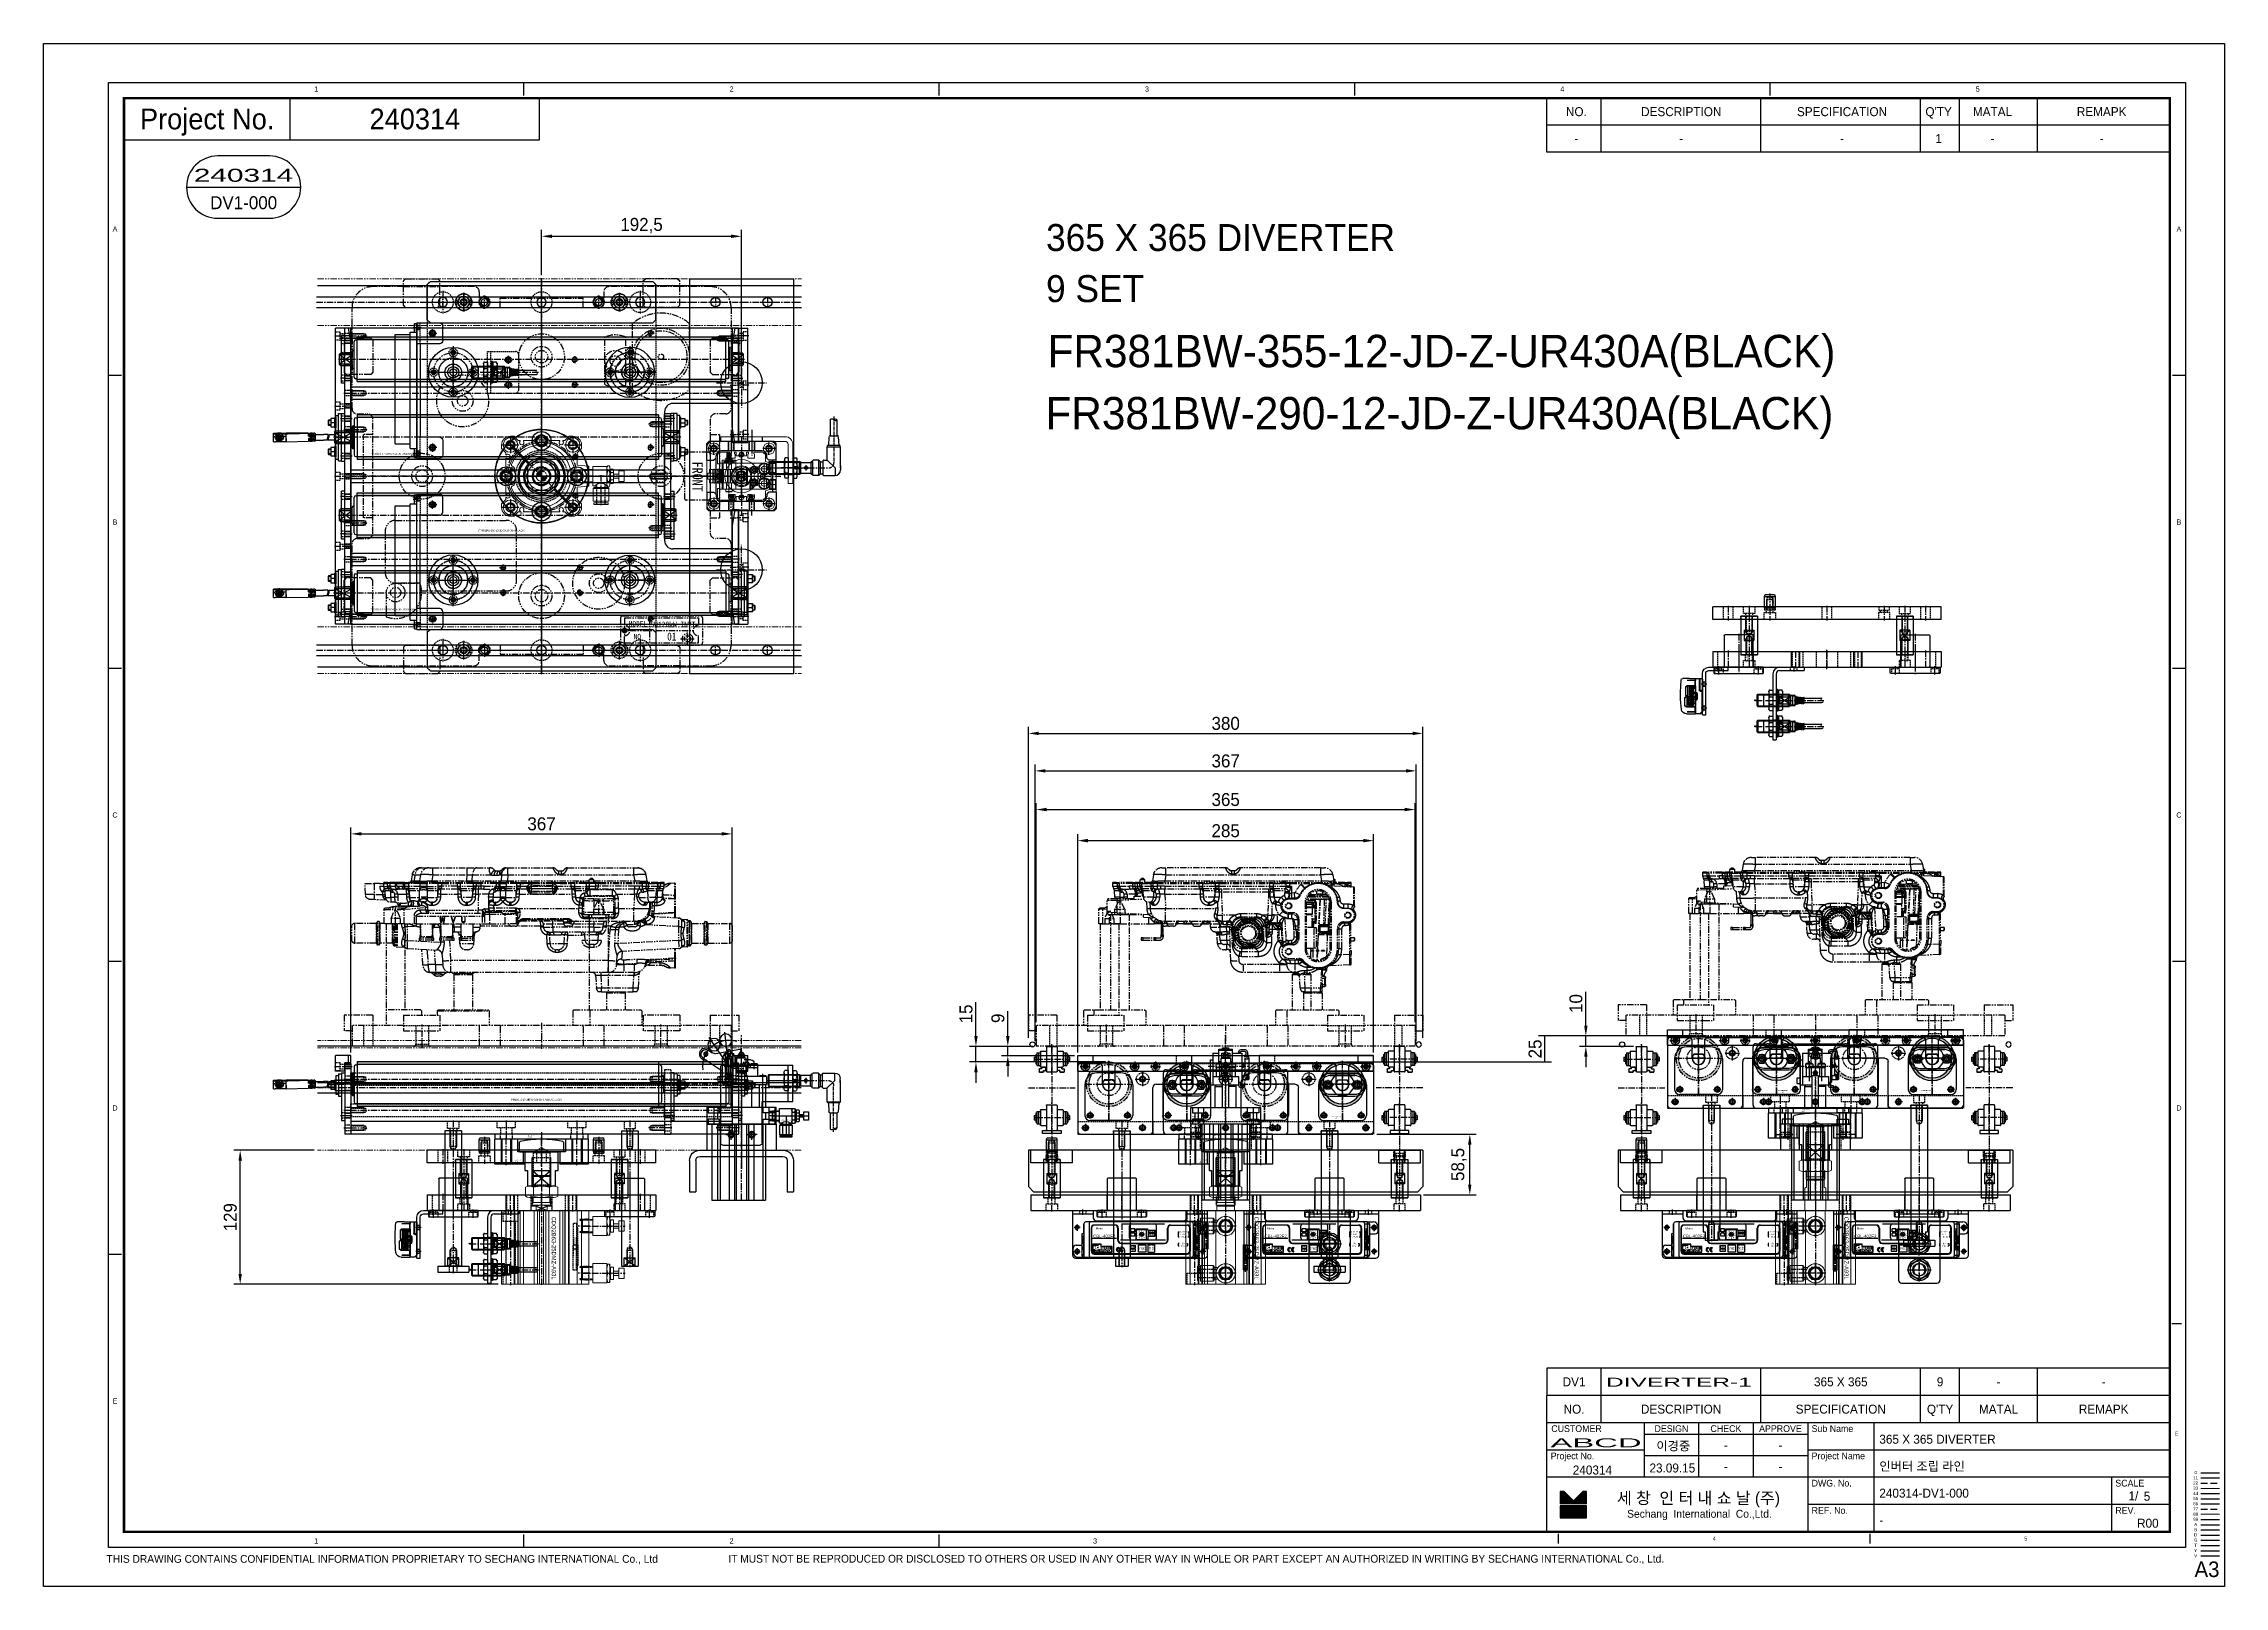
# Model space of a CAD drawing. Header units: inches. Extents: x 0 to 77285, y -118 to 40065.
# Drawn here: x 68990 to 71090, y 24867 to 26352 of the extents above; entities that cross this region are included whole.
import ezdxf
from ezdxf.enums import TextEntityAlignment as Align

# ---------------------------------------------------------------- set-up
doc = ezdxf.new("R2010")
doc.units = ezdxf.units.IN
doc.header["$LTSCALE"] = 5
doc.header["$MEASUREMENT"] = 0
for name, pattern in [('C3', [14.5, 12, -1, 0.5, -1]), ('CENTER', [2, 1.25, -0.25, 0.25, -0.25]), ('H1', [1.4, 1, -0.4]), ('HIDDEN', [0.375, 0.25, -0.125]), ('PHANTOM', [2.5, 1.25, -0.25, 0.25, -0.25, 0.25, -0.25])]:
    doc.linetypes.add(name, pattern=pattern)
for name, color, linetype in [('11', 1, 'CENTER'), ('22', 2, 'HIDDEN'), ('4', 4, 'Continuous'), ('44', 4, 'Continuous'), ('55', 5, 'Continuous'), ('66', 6, 'PHANTOM'), ('77', 40, 'HIDDEN'), ('99', 181, 'Continuous'), ('A', 8, 'Continuous'), ('AREA-HAT', 7, 'Continuous'), ('B', 123, 'Continuous'), ('BOM-T', 4, 'Continuous'), ('D', 3, 'Continuous'), ('G', 231, 'Continuous'), ('T', 3, 'Continuous'), ('VV', 1, 'Continuous'), ('Y', 60, 'Continuous')]:
    doc.layers.add(name, color=color, linetype=linetype)
doc.layers.add('33', color=3, linetype='PHANTOM', lineweight=9)
doc.layers.add('88', color=35, linetype='Continuous', lineweight=5)
doc.styles.add('A&G TEXT', font='')
doc.styles.add('GHS', font='romans', dxfattribs={"height": 5, "bigfont": 'ghs'})
doc.styles.add('HANZA', font='')
doc.styles.add('SCI', font='')
doc.styles.get("Standard").update_dxf_attribs({"font": 'arial.ttf'})
doc.styles.get('A&G TEXT').set_extended_font_data('BatangChe')
doc.styles.get('HANZA').set_extended_font_data('DotumChe')
doc.styles.get('SCI').set_extended_font_data('Gulim')
doc.dimstyles.new('SCH', dxfattribs={"dimtxt": 2.5, "dimasz": 2, "dimexe": 1.25, "dimexo": 0.625, "dimtad": 1, "dimdec": 8, "dimtxsty": 'SCI', "dimcen": 2.5, "dimclrd": 4, "dimclre": 4, "dimclrt": 7, "dimadec": 8, "dimazin": 2, "dimtfac": 1, "dimtdec": 8, "dimtmove": 0, "dimatfit": 3, "dimfxl": 1, "dimarcsym": 0})

# ---------------------------------------------------------------- blocks, each defined once
blk = doc.blocks.new('A$Cbc27a0ff')
at = {"linetype": 'Continuous'}
h = blk.add_hatch(dxfattribs=at)
h.set_pattern_fill('ANSI31', color=5, scale=0.422291, style=0)
h.set_pattern_definition([(45, (-259.57562, -355.869463), (-0.0373256476, 0.0373256476), [])])
h.paths.add_polyline_path([(297.17, -281.08), (297.17, -278.76), (296.43, -278.76), (294.64, -280.55), (292.84, -278.76), (292.1, -278.76), (292.1, -281.08)])
h.paths.add_polyline_path([(292.1, -281.5), (292.1, -283.82), (297.17, -283.82), (297.17, -281.5)])
at = {"color": 2}
for p, q in [((92.5, -10), (92.5, -7.5)), ((172.5, -10), (172.5, -7.5)), ((252.5, -10), (252.5, -7.5)), ((332.5, -10), (332.5, -7.5)), ((15, -63.9), (12.5, -63.9)), ((412.5, -63.9), (410, -63.9)), ((15, -120.3), (12.5, -120.3)), ((412.5, -120.3), (410, -120.3)), ((15, -176.7), (12.5, -176.7)), ((412.5, -176.7), (410, -176.7)), ((15, -233.1), (12.5, -233.1)), ((411.75, -246.45), (409.87, -246.45)), ((92.5, -289.5), (92.5, -287)), ((172.5, -289.5), (172.5, -287)), ((291.75, -288.75), (291.75, -286.87)), ((351.75, -288.75), (351.75, -286.87))]:
    blk.add_line(p, q, dxfattribs=at)
at = {"color": 40}
for p, q in [((47.5, -18.5), (47.5, -10.5)), ((95.5, -18.5), (95.5, -10.5))]:
    blk.add_line(p, q, dxfattribs=at)
at = {"color": 7, "linetype": 'Continuous'}
blk.add_line((27.52, -27.62), (49.52, -27.62), dxfattribs=at)
for p, q in [((409.5, -255), (289.5, -255)), ((289.5, -255), (289.5, -260.25)), ((289.5, -286.5), (289.5, -260.25)), ((409.5, -260.25), (289.5, -260.25)), ((409.5, -265.5), (289.5, -265.5)), ((339.75, -267.75), (308.25, -267.75)), ((339.75, -265.5), (339.75, -286.5)), ((339.75, -271.88), (308.25, -271.88)), ((415.47, -275.13), (419.07, -275.13))]:
    blk.add_line(p, q)
at = {"color": 3}
for p, q in [((300, -260.25), (300, -255)), ((330.75, -260.25), (330.75, -255)), ((361.5, -260.25), (361.5, -255)), ((369, -260.25), (369, -255)), ((384, -260.25), (384, -255)), ((300, -265.5), (300, -260.25)), ((330.75, -265.5), (330.75, -260.25)), ((361.5, -265.5), (361.5, -260.25)), ((369, -265.5), (369, -260.25)), ((384, -265.5), (384, -260.25)), ((308.25, -265.5), (308.25, -276)), ((318.75, -265.5), (318.75, -276)), ((329.25, -265.5), (329.25, -276)), ((352.5, -265.5), (352.5, -286.5)), ((308.25, -270.75), (289.5, -270.75)), ((409.56, -270.75), (339.75, -270.75)), ((409.5, -276), (289.5, -276)), ((409.56, -281.25), (339.75, -281.25))]:
    blk.add_line(p, q, dxfattribs=at)
at = {"color": 5, "linetype": 'Continuous'}
for p, q in [((292.1, -278.76), (292.1, -281.08)), ((292.84, -278.76), (292.1, -278.76)), ((297.17, -281.08), (292.1, -281.08)), ((292.84, -278.76), (294.64, -280.55)), ((296.43, -278.76), (294.64, -280.55)), ((297.17, -278.76), (296.43, -278.76)), ((297.17, -281.08), (297.17, -278.76)), ((292.1, -281.5), (292.1, -283.82)), ((297.17, -281.5), (292.1, -281.5)), ((292.1, -283.82), (297.17, -283.82)), ((297.17, -283.82), (297.17, -281.5))]:
    blk.add_line(p, q, dxfattribs=at)
at = {"color": 2}
blk.add_lwpolyline([(12.5, -289.5), (12.5, -7.5), (412.5, -7.5), (412.5, -289.5)], close=True, dxfattribs=at)
at = {"color": 40, "const_width": 0.5}
blk.add_lwpolyline([(15.5, -286.5), (15.5, -10.5), (409.5, -10.5), (409.5, -286.5)], close=True, dxfattribs=at)
at = {"color": 40}
blk.add_lwpolyline([(15.5, -18.5), (95.5, -18.5)], dxfattribs=at)
blk.add_lwpolyline([(33.52, -21.62, 1), (33.52, -33.62), (43.52, -33.62, 1), (43.52, -21.62)], format="xyb", close=True)
at = {"layer": '11'}
blk.add_line((415.47, -276.13), (419.07, -276.13), dxfattribs=at)
at = {"layer": '22'}
blk.add_line((415.47, -277.13), (419.07, -277.13), dxfattribs=at)
at = {"layer": '33'}
blk.add_line((415.47, -278.13), (419.07, -278.13), dxfattribs=at)
at = {"layer": '44'}
blk.add_line((415.47, -279.13), (419.07, -279.13), dxfattribs=at)
at = {"layer": '55'}
blk.add_line((415.47, -280.13), (419.07, -280.13), dxfattribs=at)
at = {"layer": '66'}
blk.add_line((415.47, -281.13), (419.07, -281.13), dxfattribs=at)
at = {"layer": '77'}
blk.add_line((415.47, -282.13), (419.07, -282.13), dxfattribs=at)
at = {"layer": '88'}
blk.add_line((415.47, -283.13), (419.07, -283.13), dxfattribs=at)
at = {"layer": '99'}
blk.add_line((415.47, -284.13), (419.07, -284.13), dxfattribs=at)
at = {"layer": 'A'}
blk.add_line((415.47, -285.13), (419.07, -285.13), dxfattribs=at)
at = {"layer": 'B'}
blk.add_line((415.47, -286.13), (419.07, -286.13), dxfattribs=at)
at = {"layer": 'D'}
blk.add_line((415.47, -287.13), (419.07, -287.13), dxfattribs=at)
at = {"layer": 'Defpoints', "color": 1}
blk.add_lwpolyline([(0, -297), (0, 0), (420, 0), (420, -297)], close=True, dxfattribs=at)
at = {"layer": 'G'}
blk.add_line((415.47, -288.13), (419.07, -288.13), dxfattribs=at)
at = {"layer": 'T'}
for p, q in [((398.25, -276), (398.25, -286.5)), ((415.47, -289.13), (419.07, -289.13))]:
    blk.add_line(p, q, dxfattribs=at)
at = {"layer": 'VV'}
blk.add_line((415.47, -291.13), (419.07, -291.13), dxfattribs=at)
at = {"layer": 'Y'}
blk.add_line((415.47, -290.13), (419.07, -290.13), dxfattribs=at)
at = {"color": 2, "style": 'SCI'}
for s, height, p in [('1', 1, (52.5, -8.75)), ('2', 1, (132.5, -8.75)), ('3', 1, (212.5, -8.75)), ('4', 1, (292.5, -8.75)), ('5', 1, (372.5, -8.75)), ('A', 1, (13.75, -35.7)), ('A', 1, (411.25, -35.7)), ('B', 1, (13.75, -92.1)), ('B', 1, (411.25, -92.1)), ('C', 1, (13.75, -148.5)), ('C', 1, (411.25, -148.5)), ('D', 1, (13.75, -204.9)), ('D', 1, (411.25, -204.9)), ('E', 1, (13.75, -261.3)), ('E', 0.75, (410.81, -267.6)), ('1', 1, (52.5, -288.25)), ('2', 1, (132.5, -288.25)), ('3', 1, (202.5, -288.25)), ('4', 0.75, (321.75, -287.81)), ('5', 0.75, (381.75, -287.81))]:
    blk.add_text(s, height=height, dxfattribs=at).set_placement(p, align=Align.MIDDLE_CENTER)
at = {"style": 'SCI'}
for s, height, p in [('Project No.', 4, (31.5, -14.5)), ('NO.', 1.731, (294.75, -262.88)), ('DESCRIPTION', 1.7308, (315.37, -262.88)), ('SPECIFICATION', 1.7308, (346.12, -262.88)), ("Q'TY", 1.731, (365.25, -262.88)), ('MATAL', 1.731, (376.5, -262.88)), ('REMAPK', 1.731, (396.75, -262.88)), ('DESIGN', 1.298, (313.5, -266.63)), ('CHECK', 1.298, (324, -266.63)), ('APPROVE', 1.298, (334.5, -266.63)), ('이경중', 1.731, (313.87, -269.96)), ('-', 1.73, (324, -269.81)), ('-', 1.73, (334.5, -269.81)), ('0', 0.6, (414.47, -275.09)), ('세 창  인 터 내 쇼 날 (주)', 2.2722, (318.71, -279.99)), ('Sechang  International  Co.,Ltd.', 1.5148, (318.91, -283.03))]:
    blk.add_text(s, height=height, dxfattribs=at).set_placement(p, align=Align.MIDDLE_CENTER)
for s, height, p in [('CUSTOMER', 1.298, (290.37, -266.63)), ('Sub Name', 1.298, (340.5, -266.63)), ('Project No.', 1.2981, (290.25, -271.88)), ('Project Name', 1.2981, (340.5, -271.88)), ('DWG. No.', 1.298, (340.5, -277.13)), ('SCALE', 1.298, (399, -277.13)), ('REF. No.', 1.298, (340.5, -282.38)), ('REV.', 1.298, (399, -282.38))]:
    blk.add_text(s, height=height, dxfattribs=at).set_placement(p, align=Align.MIDDLE_LEFT)
at = {"color": 40, "style": 'SCI'}
for s, height, p in [('-', 1.73, (324, -273.94)), ('-', 1.73, (334.5, -273.94)), ('1/', 1.731, (402.48, -279.59))]:
    blk.add_text(s, height=height, dxfattribs=at).set_placement(p, align=Align.MIDDLE_CENTER)
at = {"color": 3, "linetype": 'Continuous', "style": 'SCI'}
for s, p in [('THIS DRAWING CONTAINS CONFIDENTIAL INFORMATION PROPRIETARY TO SECHANG INTERNATIONAL Co., Ltd  ', (12.11, -292.46)), ('IT MUST NOT BE REPRODUCED OR DISCLOSED TO OTHERS OR USED IN ANY OTHER WAY IN WHOLE OR PART EXCEPT AN AUTHORIZED IN WRITING BY SECHANG INTERNATIONAL Co., Ltd.', (131.88, -292.43))]:
    blk.add_text(s, height=1.5, dxfattribs=at).set_placement(p)
at = {"color": 2, "style": 'SCI'}
blk.add_text('A3', height=3, dxfattribs=at).set_placement((419.05, -296.11), align=Align.BOTTOM_RIGHT)
at = {"layer": '11', "style": 'SCI'}
blk.add_text('11', height=0.6, dxfattribs=at).set_placement((414.47, -276.09), align=Align.MIDDLE_CENTER)
at = {"layer": '22', "style": 'SCI'}
blk.add_text('22', height=0.6, dxfattribs=at).set_placement((414.47, -277.09), align=Align.MIDDLE_CENTER)
at = {"layer": '33', "style": 'SCI'}
blk.add_text('33', height=0.6, dxfattribs=at).set_placement((414.47, -278.09), align=Align.MIDDLE_CENTER)
at = {"layer": '44', "style": 'SCI'}
blk.add_text('44', height=0.6, dxfattribs=at).set_placement((414.47, -279.09), align=Align.MIDDLE_CENTER)
at = {"layer": '55', "style": 'SCI'}
blk.add_text('55', height=0.6, dxfattribs=at).set_placement((414.47, -280.09), align=Align.MIDDLE_CENTER)
at = {"layer": '66', "style": 'SCI'}
blk.add_text('66', height=0.6, dxfattribs=at).set_placement((414.47, -281.09), align=Align.MIDDLE_CENTER)
at = {"layer": '77', "style": 'SCI'}
blk.add_text('77', height=0.6, dxfattribs=at).set_placement((414.47, -282.09), align=Align.MIDDLE_CENTER)
at = {"layer": '88', "style": 'SCI'}
blk.add_text('88', height=0.6, dxfattribs=at).set_placement((414.47, -283.09), align=Align.MIDDLE_CENTER)
at = {"layer": '99', "style": 'SCI'}
blk.add_text('99', height=0.6, dxfattribs=at).set_placement((414.47, -284.09), align=Align.MIDDLE_CENTER)
at = {"layer": 'A', "style": 'SCI'}
blk.add_text('A', height=0.6, dxfattribs=at).set_placement((414.47, -285.09), align=Align.MIDDLE_CENTER)
at = {"layer": 'B', "style": 'SCI'}
blk.add_text('B', height=0.6, dxfattribs=at).set_placement((414.47, -286.09), align=Align.MIDDLE_CENTER)
at = {"layer": 'D', "style": 'SCI'}
blk.add_text('D', height=0.6, dxfattribs=at).set_placement((414.47, -287.09), align=Align.MIDDLE_CENTER)
at = {"layer": 'G', "style": 'SCI'}
blk.add_text('G', height=0.6, dxfattribs=at).set_placement((414.47, -288.09), align=Align.MIDDLE_CENTER)
at = {"layer": 'T', "style": 'SCI'}
blk.add_text('T', height=0.6, dxfattribs=at).set_placement((414.47, -289.09), align=Align.MIDDLE_CENTER)
at = {"layer": 'VV', "style": 'SCI'}
blk.add_text('V', height=0.6, dxfattribs=at).set_placement((414.47, -291.09), align=Align.MIDDLE_CENTER)
at = {"layer": 'Y', "style": 'SCI'}
blk.add_text('Y', height=0.6, dxfattribs=at).set_placement((414.47, -290.09), align=Align.MIDDLE_CENTER)
blk = doc.blocks.new('A$C5A8004F1')
at = {"layer": '11'}
for p, q in [((0, 41.3), (0, -60)), ((-22.5, 0), (22.5, 0))]:
    blk.add_line(p, q, dxfattribs=at)
blk = doc.blocks.new('A$C681845F8')
for p, q in [((6.5, 21.5), (6.5, 7.1)), ((12.2, 22), (7, 22)), ((12.2, 26.1), (12.2, 2.5)), ((22, 26.6), (12.7, 26.6)), ((22.5, 26.1), (22.5, 2.5)), ((27.7, 22), (22.5, 22)), ((28.2, 21.5), (28.2, 7.1)), ((0.4, 16.3), (0.4, 12.3)), ((0.4, 16.3), (2, 16.3)), ((0.4, 12.3), (2, 12.3)), ((2, 18.8), (2, 9.8)), ((2, 18.8), (3, 18.8)), ((2, 9.8), (3, 9.8)), ((3, 20.3), (3, 8.3)), ((6.5, 20.3), (3, 20.3)), ((6.5, 8.3), (3, 8.3)), ((4.5, 20.3), (4.5, 8.3)), ((12.2, 6.6), (7, 6.6)), ((22, 2), (12.7, 2)), ((27.7, 6.6), (22.5, 6.6)), ((31.7, 20.3), (28.2, 20.3)), ((31.7, 8.3), (28.2, 8.3)), ((30.2, 20.3), (30.2, 8.3)), ((31.7, 20.3), (31.7, 8.3)), ((32.7, 18.8), (31.7, 18.8)), ((32.7, 9.8), (31.7, 9.8)), ((32.7, 18.8), (32.7, 9.8)), ((34.4, 16.3), (32.7, 16.3)), ((34.4, 12.3), (32.7, 12.3)), ((34.4, 16.3), (34.4, 12.3))]:
    blk.add_line(p, q)
for centre, start, end in [((7, 21.5), 90, 180), ((12.7, 26.1), 90, 180), ((22, 26.1), 0, 90), ((27.7, 21.5), 0, 90), ((7, 7.1), 180, 270), ((12.7, 2.5), 180, 270), ((22, 2.5), 270, 0), ((27.7, 7.1), 270, 0)]:
    blk.add_arc(centre, 0.5, start, end)
at = {"layer": '11'}
for p, q in [((17.4, 0), (17.4, 28.6)), ((34.7, 14.3), (0, 14.3))]:
    blk.add_line(p, q, dxfattribs=at)
blk = doc.blocks.new('34543e5435435')
at = {"color": 6}
for p, q in [((-4.6, -2.3), (-4.6, 1.3)), ((-4.6, 1.3), (-4.6, -2.3)), ((-4.3, 1.6), (-3.1, 1.6)), ((-3.1, 1.6), (-4.3, 1.6)), ((-2.9, 1.8), (-2.9, 3.6)), ((-2.6, 3.9), (0, 3.9)), ((0.3, 3.6), (0.3, 0)), ((-1.7, -2.6), (-4.3, -2.6)), ((-1.7, -2.6), (-4.3, -2.6)), ((-1.4, -0.5), (-1.4, -2.3)), ((-1.4, -0.5), (-1.4, -2.3)), ((0, -0.3), (-1.2, -0.3)), ((-1.2, -0.3), (-0.2, -0.3))]:
    blk.add_line(p, q, dxfattribs=at)
for centre, radius, start, end in [((-4.3, 1.3), 0.3, 90, 180), ((-4.3, 1.3), 0.3, 90, 180), ((-3.1, 1.8), 0.2, 270, 0), ((-3.1, 1.8), 0.2, 270, 0), ((-2.6, 3.6), 0.3, 90, 180), ((0, 3.6), 0.3, 0, 90), ((0, 0), 0.3, 270, 0), ((-4.3, -2.3), 0.3, 180, 270), ((-4.3, -2.3), 0.3, 180, 270), ((-1.7, -2.3), 0.3, 270, 0), ((-1.7, -2.3), 0.3, 270, 0), ((-1.2, -0.5), 0.2, 90, 180), ((-1.2, -0.5), 0.2, 90, 180)]:
    blk.add_arc(centre, radius, start, end, dxfattribs=at)
blk = doc.blocks.new('A$C41a9233e')
at = {"layer": 'G'}
blk.add_lwpolyline([(-9, 19.8), (9, 19.8), (9, 16.8), (-9, 16.8)], close=True, dxfattribs=at)
blk.add_circle((-18.5, 102.5), 2.5, dxfattribs=at)
blk.add_blockref('A$C5A8004F1', (0, 60.7))
at = {"layer": 'B', "linetype": 'Continuous', "extrusion": (0, 0, -1), "zscale": -1}
for p in [(-17.4, 74.1), (-17.4, 17.8)]:
    blk.add_blockref('A$C681845F8', p, dxfattribs=at)
at = {"layer": 'G', "xscale": -1, "rotation": 270}
blk.add_blockref('34543e5435435', (-9.5, 80.4), dxfattribs=at)
at = {"layer": 'G', "rotation": 90.00000000000001}
blk.add_blockref('34543e5435435', (9.5, 80.4), dxfattribs=at)
blk = doc.blocks.new('ABC-20231201.094521')
for p, q in [((-33.5, 25, 2129.4), (-33.5, 0, 2129.4)), ((-15.5, 25), (-33.5, 25)), ((-15.5, 25), (-15.5, 0)), ((15.5, 25), (15.5, 0)), ((15.5, 25), (33.5, 25)), ((33.5, 25, 2129.4), (33.5, 0, 2129.4))]:
    blk.add_line(p, q)
at = {"linetype": 'Continuous'}
for p, q in [((190, 0), (-190, 0)), ((-190, 0), (-190, -35)), ((190, 0), (190, -35)), ((-190, -35), (-185, -40)), ((-185, -40), (185, -40)), ((190, -35), (185, -40))]:
    blk.add_line(p, q, dxfattribs=at)
at = {"layer": '11'}
for p, q in [((-26.5, 31.7), (-26.5, 9.9)), ((26.5, 31.7), (26.5, 9.9)), ((-167.5, 12), (-167.5, -18)), ((-38, 15), (-20, 15)), ((38, 15), (20, 15)), ((167.5, 12), (167.5, -18))]:
    blk.add_line(p, q, dxfattribs=at)
at = {"layer": '22'}
for p, q in [((-29.5, 25), (-29.5, 15)), ((-29, 25), (-29, 13)), ((-24.5, 25), (-24.5, 0)), ((-24, 13), (-24, 25)), ((-23.5, 15), (-23.5, 25)), ((23.5, 15), (23.5, 25)), ((24, 13), (24, 25)), ((24.5, 25), (24.5, 0)), ((29, 25), (29, 13)), ((29.5, 25), (29.5, 15)), ((-33.5, 17.5), (-24.5, 17.5)), ((-33.5, 17.1), (-24.5, 17.1)), ((-24.5, 12.9), (-33.5, 12.9)), ((-24.5, 12.5), (-33.5, 12.5)), ((-29.5, 15), (-29, 14.1)), ((-29.5, 15), (-23.5, 15)), ((-29, 13), (-26.5, 11.6)), ((-29, 13), (-24, 13)), ((-26.5, 11.6), (-24, 13)), ((-24, 14.1), (-23.5, 15)), ((24, 14.1), (23.5, 15)), ((29.5, 15), (23.5, 15)), ((26.5, 11.6), (24, 13)), ((29, 13), (24, 13)), ((33.5, 17.5), (24.5, 17.5)), ((33.5, 17.1), (24.5, 17.1)), ((24.5, 12.9), (33.5, 12.9)), ((24.5, 12.5), (33.5, 12.5)), ((29, 13), (26.5, 11.6)), ((29.5, 15), (29, 14.1))]:
    blk.add_line(p, q, dxfattribs=at)
blk = doc.blocks.new('A$C1862058d')
for p, q in [((153, 63), (153, 87.1)), ((153, 87), (155, 87)), ((155, 93.5), (161, 93.5)), ((155, 93.5), (155, 63)), ((161, 97.4), (174, 97.4)), ((161, 83.5), (161, 97.4)), ((161, 96.3), (174, 96.3)), ((161.5, 85.6), (161.5, 66.4)), ((163, 88.5), (172, 88.5)), ((163, 88.5), (163, 83.5)), ((163.5, 93.4), (163.5, 88.5)), ((163.5, 93.4), (165.7, 93.4)), ((164.5, 98.5), (170.5, 98.5)), ((164.5, 97.4), (164.5, 98.5)), ((165.5, 92.5), (165, 92)), ((165, 92), (170, 92)), ((165, 92), (165, 89.5)), ((165, 89.5), (170, 89.5)), ((165.5, 92.5), (169.5, 92.5)), ((165.5, 92.5), (165.5, 89.5)), ((169.3, 93.4), (171.5, 93.4)), ((170, 92), (169.5, 92.5)), ((169.5, 92.5), (169.5, 89.5)), ((170, 92), (170, 89.5)), ((170.5, 97.4), (170.5, 98.5)), ((171.5, 93.4), (171.5, 88.5)), ((172, 88.5), (172, 83.5)), ((173.5, 85.7), (173.5, 66.5)), ((174, 83.5), (174, 97.4)), ((174, 93.5), (183, 93.5)), ((180, 94.5), (180, 93.5)), ((181.5, 94), (180, 94)), ((181.5, 94), (181.5, 93.5)), ((186.5, 96.5), (182, 96.5)), ((186, 95), (182.5, 95)), ((183, 93.5), (183, 65.5)), ((183, 93.5), (183, 65.5)), ((185.6, 89.8), (185.9, 89.8)), ((185.8, 88.5), (185.8, 72.5)), ((185.8, 88), (189.7, 88)), ((185.8, 87.8), (189.7, 87.8)), ((187, 94), (187, 89.5)), ((188.5, 89.5), (187, 89.5)), ((188.5, 94.5), (188.5, 89.5)), ((189.7, 88.5), (189.7, 72.5)), ((150, 64.3), (150, 69.8)), ((150, 69.8), (153, 69.8)), ((150, 64.3), (153, 64.3)), ((153, 63), (164.5, 63)), ((155, 71), (164.5, 71)), ((155, 63), (164.5, 63)), ((157.5, 61.3), (158.5, 63)), ((158.7, 83.5), (158, 82.8)), ((165, 82.8), (158, 82.8)), ((158, 82.8), (158, 79.5)), ((158, 79.5), (177, 79.5)), ((158.5, 79.5), (158.5, 71)), ((164.3, 83.5), (158.7, 83.5)), ((163.5, 79.5), (163.5, 71)), ((165, 82.8), (164.3, 83.5)), ((165, 72), (164.5, 71.5)), ((164.5, 41), (164.5, 71.5)), ((170.5, 71.5), (164.5, 71.5)), ((165, 82.8), (165, 79.5)), ((170, 72), (165, 72)), ((165.3, 74.5), (169.7, 74.5)), ((166.5, 75.1), (167.5, 75.7)), ((166.5, 75.1), (166.5, 73.9)), ((166.5, 73.9), (167.5, 73.4)), ((167.5, 75.7), (168.5, 75.1)), ((167.5, 73.4), (168.5, 73.9)), ((168.5, 75.1), (168.5, 73.9)), ((170.7, 83.5), (170, 82.8)), ((177, 82.8), (170, 82.8)), ((170, 82.8), (170, 79.5)), ((170.5, 71.5), (170, 72)), ((170.5, 41), (170.5, 71.5)), ((170.5, 71), (180, 71)), ((170.5, 63), (180, 63)), ((176.3, 83.5), (170.7, 83.5)), ((171.5, 79.5), (171.5, 71)), ((177, 82.8), (176.3, 83.5)), ((176.5, 79.5), (176.5, 71)), ((177.5, 61.3), (176.5, 63)), ((177, 82.8), (177, 79.5)), ((180, 71), (180, 63)), ((180, 65.5), (183, 65.5)), ((180, 65.5), (183, 65.5)), ((180, 63), (180, 62.5)), ((181.5, 65.5), (181.5, 63)), ((183, 82.5), (184.4, 82.5)), ((183, 79.5), (184.4, 79.5)), ((183, 71.8), (183.5, 71.8)), ((183, 68.3), (183.5, 68.3)), ((183.5, 72), (187.2, 72)), ((183.5, 72), (183.5, 68)), ((183.5, 68), (187.2, 68)), ((184.4, 82.5), (184.7, 82.2)), ((184.4, 82.5), (184.4, 79.5)), ((184.4, 79.5), (184.7, 79.8)), ((184.7, 82.2), (184.7, 79.8)), ((185.8, 73.3), (189.7, 73.3)), ((185.8, 73), (189.7, 73)), ((187.2, 72), (187.2, 68)), ((187.2, 71.8), (187.6, 71.8)), ((187.2, 68.3), (187.6, 68.3)), ((187.6, 71.8), (187.6, 68.2)), ((187.9, 71.8), (188.2, 71.8)), ((187.9, 71.8), (187.9, 68.2)), ((187.9, 68.3), (188.2, 68.3)), ((188.2, 72), (189.4, 72)), ((188.2, 72), (188.2, 68)), ((188.2, 68), (189.4, 68)), ((188.7, 72.8), (189.7, 73)), ((189.4, 72), (189.7, 71.7)), ((189.4, 72), (189.4, 68)), ((189.7, 68.3), (189.4, 68)), ((189.7, 71.7), (189.7, 68.3)), ((157.5, 61.3), (164.5, 61.3)), ((157.5, 41), (157.5, 61.3)), ((177.5, 61.3), (170.5, 61.3)), ((177.5, 41), (177.5, 61.3)), ((185, 60.5), (182, 60.5)), ((185, 62), (182.5, 62)), ((185, 62), (185, 60.5)), ((134, 25), (134, 41)), ((134, 41), (201, 41)), ((201, 25), (134, 25)), ((135.5, 41), (135.5, 36)), ((135.5, 36), (146.5, 36)), ((146.5, 30), (135.5, 30)), ((135.5, 30), (135.5, 25)), ((137.7, 36), (137.7, 30)), ((141, 41), (141, 25)), ((144.3, 36), (144.3, 30)), ((144.5, 25), (144.5, -48)), ((190.5, 25), (144.5, 25)), ((146.5, 36), (146.5, 41)), ((146.5, 25), (146.5, 30)), ((146.9, 25), (146.9, -48)), ((155.6, 25), (155.6, -48)), ((160.7, 25), (160.7, -48)), ((162.5, 25), (162.5, -48)), ((172.5, 25), (172.5, -48)), ((174.3, 25), (174.3, -48)), ((179.4, 25), (179.4, -48)), ((188.1, 25), (188.1, -48)), ((188.5, 36), (188.5, 41)), ((199.5, 36), (188.5, 36)), ((188.5, 25), (188.5, 30)), ((188.5, 30), (199.5, 30)), ((190.5, 25), (190.5, -48)), ((190.7, 36), (190.7, 30)), ((194, 41), (194, 25)), ((197.3, 36), (197.3, 30)), ((199.5, 41), (199.5, 36)), ((199.5, 30), (199.5, 25)), ((201, 41), (201, 25)), ((190.5, -48), (144.5, -48))]:
    blk.add_line(p, q)
for radius in [2, 1.7]:
    blk.add_circle((167.5, 74.5), radius)
for centre, radius, start, end in [((165, 89), 0.5, 89.9544, 269.8631), ((167.5, 92.5), 2, 0, 179.9088), ((170, 89), 0.5, 269.8631, 89.9544), ((182, 94.5), 2, 89.9544, 179.9088), ((182.5, 94), 1, 89.9544, 179.9088), ((187.8, 89.8), 2.17, 110.0079, 179.9088), ((185.8, 87.9), 0.14, 89.9544, 269.8631), ((187.8, 89.8), 1.88, 113.4456, 179.9088), ((186, 94), 1, 0, 89.9544), ((186.5, 94.5), 2, 0, 89.9544), ((187.8, 89.8), 2.17, 307.6783, 69.9009), ((187.8, 89.8), 1.88, 293.9274, 66.4631), ((189.7, 87.9), 0.14, 269.8631, 89.9544), ((182.5, 63), 1, 179.9088, 269.8631), ((185.8, 73.1), 0.14, 89.9544, 269.8631), ((188.9, 71.8), 1.29, 116.3104, 179.9088), ((187.8, 68.2), 0.14, 179.9088, 0), ((188.9, 71.8), 1, 100.2676, 179.9088), ((189.7, 73.1), 0.14, 269.8631, 89.9544), ((182, 62.5), 2, 179.9088, 269.8631)]:
    blk.add_arc(centre, radius, start, end)
at = {"layer": '11'}
for p, q in [((167.5, -48), (167.5, 112)), ((150.6, 81), (189.5, 81))]:
    blk.add_line(p, q, dxfattribs=at)
at = {"layer": 'A', "linetype": 'Continuous'}
blk.add_blockref('ABC-20231201.094521', (167.5, 0), dxfattribs=at)
blk = doc.blocks.new('A$C86a8f194')
for p, q in [((0, 0), (110, 0)), ((0, -15), (0, 0)), ((110, -15), (110, 0)), ((0, -15), (110, -15))]:
    blk.add_line(p, q)
for centre, radius in [((7.5, -10.5), 4), ((7.5, -10.5), 2.25), ((55, -10.5), 4), ((55, -10.5), 2.25), ((102.5, -10.5), 4), ((102.5, -10.5), 2.25)]:
    blk.add_circle(centre, radius)
at = {"layer": '11'}
for p, q in [((2.5, -10.5), (12.5, -10.5)), ((7.5, -5.5), (7.5, -15.5)), ((50, -10.5), (60, -10.5)), ((55, -5.5), (55, -15.5)), ((97.5, -10.5), (107.5, -10.5)), ((102.5, -5.5), (102.5, -15.5))]:
    blk.add_line(p, q, dxfattribs=at)
at = {"layer": '22'}
for p, q in [((15, -7), (15, 0)), ((95, -7), (95, 0)), ((0, -7), (110, -7))]:
    blk.add_line(p, q, dxfattribs=at)
blk = doc.blocks.new('A$Cca2a8c39E')
for p, q in [((-18.6, -0.7), (-16.3, 3.3)), ((-16.3, 3.3), (-11.7, 3.3)), ((-12, 10.1), (12, 10.1)), ((-12, 8.3), (12.2, 8.3)), ((-11.7, 3.3), (-9.4, -0.7)), ((-11.5, 11), (11.5, 11)), ((-4.5, 4.1), (4.5, 4.1)), ((9.4, -0.7), (11.7, 3.3)), ((11.7, 3.3), (16.3, 3.3)), ((16.3, 3.3), (18.6, -0.7)), ((-23, -0.5), (-23, -30)), ((-16.3, -4.7), (-18.6, -0.7)), ((-11.7, -4.7), (-16.3, -4.7)), ((-12, -9.7), (12, -9.7)), ((-12, -11.5), (12, -11.5)), ((-9.4, -0.7), (-11.7, -4.7)), ((11.7, -4.7), (9.4, -0.7)), ((16.3, -4.7), (11.7, -4.7)), ((18.6, -0.7), (16.3, -4.7)), ((23, -0.5), (23, -30)), ((-18, -35), (18, -35))]:
    blk.add_line(p, q)
for centre, radius in [((-14, -0.7), 4), ((-14, -0.7), 2.5), ((-14, -0.7), 2.07), ((14, -0.7), 4), ((14, -0.7), 2.5), ((14, -0.7), 2.07), ((-18, -30), 2.65), ((18, -30), 2.65)]:
    blk.add_circle(centre, radius)
for centre, radius, start, end in [((-11.5, -0.5), 11.5, 90, 180), ((-12, -0.7), 10.8, 90, 270), ((-12, -0.7), 9, 90, 270), ((0, 0), 6.05, 137.9776, 42.0224), ((11.5, -0.5), 11.5, 0, 90), ((12, -0.7), 10.8, 270, 90), ((12, -0.7), 9, 270, 90), ((-18, -30), 5, 180, 270), ((18, -30), 5, 270, 0)]:
    blk.add_arc(centre, radius, start, end)
at = {"layer": '11'}
for p, q in [((-14, 4.3), (-14, -5.7)), ((-7, 0), (7, 0)), ((0, 12), (0, -36)), ((14, 4.3), (14, -5.7)), ((-19.6, -0.7), (-8.4, -0.7)), ((8.4, -0.7), (19.6, -0.7)), ((-21.6, -30), (-14.4, -30)), ((-18, -26.4), (-18, -33.7)), ((14.4, -30), (21.6, -30)), ((18, -26.4), (18, -33.7))]:
    blk.add_line(p, q, dxfattribs=at)
at = {"layer": 'T'}
for centre, radius in [((-14, -0.7), 2.5), ((-14, -0.7), 2.07), ((14, -0.7), 2.5), ((14, -0.7), 2.07)]:
    blk.add_arc(centre, radius, 255, 165, dxfattribs=at)
at = {"layer": '44', "style": 'SCI'}
for s, p in [('ROLLER BRACKET', (-6.1, -31)), ('C-001', (-6.1, -32.1)), ('ITOH', (-6.1, -33.2))]:
    blk.add_text(s, height=0.721, dxfattribs=at).set_placement(p, align=Align.MIDDLE_CENTER)
blk = doc.blocks.new('A$C5f40b4d2E')
h = blk.add_hatch(color=256)
h.dxf.hatch_style = 1
h.paths.add_polyline_path([(-21.5, 0, 1), (21.5, 0, 1)])
h.paths.add_polyline_path([(19, 0, -1), (-19, 0, -1)], flags=16)
h.paths.add_polyline_path([(6, 0, -1), (-6, 0, -1)], flags=0)
blk.add_line((-4.5, 4), (4.5, 4))
for radius in [21.5, 19, 11]:
    blk.add_circle((0, 0), radius)
blk.add_arc((0, 0), 6, 138.1897, 41.8103)
at = {"layer": '11'}
for p, q in [((0, -22.5), (0, 22.5)), ((-22.5, 0), (22.5, 0))]:
    blk.add_line(p, q, dxfattribs=at)
blk = doc.blocks.new('A$Ceacdeef6E')
h = blk.add_hatch(color=256)
h.dxf.hatch_style = 1
h.paths.add_polyline_path([(-21.5, 0, 1), (21.5, 0, 1)])
h.paths.add_polyline_path([(19, 0, -1), (-19, 0, -1)], flags=16)
h.paths.add_polyline_path([(6, 0, -1), (-6, 0, -1)], flags=0)
blk.add_line((-4.5, 4), (4.5, 4))
for radius in [21.5, 19, 11]:
    blk.add_circle((0, 0), radius)
blk.add_arc((0, 0), 6, 138.1897, 41.8103)
at = {"layer": '11'}
for p, q in [((0, -22.5), (0, 22.5)), ((-22.5, 0), (22.5, 0))]:
    blk.add_line(p, q, dxfattribs=at)
blk = doc.blocks.new('A$Cb106c131')
for p, q in [((11.5, 11), (-11.5, 11)), ((4.5, 4.1), (-4.5, 4.1)), ((-23, -0.5), (-23, -30)), ((23, -0.5), (23, -30)), ((18, -35), (-18, -35))]:
    blk.add_line(p, q)
for centre in [(-18, -30), (18, -30)]:
    blk.add_circle(centre, 2.65)
for centre, radius, start, end in [((-11.5, -0.5), 11.5, 90, 180), ((0, 0), 6.05, 137.9776, 42.0224), ((11.5, -0.5), 11.5, 0, 90), ((-18, -30), 5, 180, 270), ((18, -30), 5, 270, 0)]:
    blk.add_arc(centre, radius, start, end)
at = {"layer": '11'}
for p, q in [((7, 0), (-7, 0)), ((0, 12), (0, -36)), ((-14.4, -30), (-21.6, -30)), ((-18, -26.4), (-18, -33.7)), ((21.6, -30), (14.4, -30)), ((18, -26.4), (18, -33.7))]:
    blk.add_line(p, q, dxfattribs=at)
blk = doc.blocks.new('A$Cbd27ccad')
for p, q in [((75, -61), (75, -5)), ((78, -2), (88.4, -2)), ((91.4, -16), (91.4, -5)), ((103.6, -16), (103.6, -5)), ((106.6, -2), (163.4, -2)), ((166.4, -16), (166.4, -5)), ((178.6, -16), (178.6, -5)), ((181.6, -2), (192, -2)), ((195, -61), (195, -5)), ((78, -64), (192, -64))]:
    blk.add_line(p, q)
for centre, radius in [((135, -11), 2.75), ((79.5, -46), 2.07), ((85, -58), 2.75), ((115.5, -46), 2.07), ((135, -58), 2.75), ((154.5, -46), 2.07), ((185, -58), 2.75), ((190.5, -46), 2.07)]:
    blk.add_circle(centre, radius)
for centre, radius, start, end in [((78, -5), 3, 90, 180), ((88.4, -5), 3, 0, 90), ((97.5, -16), 6.1, 180, 0), ((106.6, -5), 3, 90, 180), ((163.4, -5), 3, 0, 90), ((172.5, -16), 6.1, 180, 0), ((181.6, -5), 3, 90, 180), ((192, -5), 3, 0, 90), ((78, -61), 3, 180, 270), ((192, -61), 3, 270, 0)]:
    blk.add_arc(centre, radius, start, end)
at = {"layer": '11'}
for p, q in [((135, 3), (135, -69)), ((90.4, -16), (104.6, -16)), ((97.5, -50.5), (97.5, -1)), ((131, -11), (139, -11)), ((179.6, -16), (165.4, -16)), ((172.5, -50.5), (172.5, -1)), ((76, -46), (83, -46)), ((79.5, -42.5), (79.5, -49.5)), ((81.25, -58), (88.75, -58)), ((85, -54.25), (85, -61.75)), ((112, -46), (119, -46)), ((115.5, -42.5), (115.5, -49.5)), ((131.25, -58), (138.75, -58)), ((151, -46), (158, -46)), ((154.5, -42.5), (154.5, -49.5)), ((181.25, -58), (188.75, -58)), ((185, -54.25), (185, -61.75)), ((187, -46), (194, -46)), ((190.5, -42.5), (190.5, -49.5))]:
    blk.add_line(p, q, dxfattribs=at)
at = {"layer": 'T'}
for centre in [(79.5, -46), (115.5, -46), (154.5, -46), (190.5, -46)]:
    blk.add_arc(centre, 2.5, 255, 165, dxfattribs=at)
blk = doc.blocks.new('A$C3531890f')
for p, q in [((-12, 47), (-12, -15)), ((-9, 50), (8.9, 50)), ((11.9, 30), (11.9, 47)), ((24.1, 30), (24.1, 47)), ((27.1, 50), (95, 50)), ((98, 47), (98, 33)), ((60.5, -15), (60.5, 27)), ((63.5, 30), (95, 30)), ((-9, -18), (57.5, -18))]:
    blk.add_line(p, q)
for centre, radius in [((-4.5, 47), 1.62), ((43, 47), 1.62), ((90.5, 47), 1.62), ((50.5, 35), 2.75), ((0, 0), 2.07), ((36, 0), 2.07), ((-4.5, -12), 2.75), ((50.5, -12), 2.75)]:
    blk.add_circle(centre, radius)
for centre, radius, start, end in [((-9, 47), 3, 90, 180), ((8.9, 47), 3, 0, 90), ((27.1, 47), 3, 90, 180), ((95, 47), 3, 0, 90), ((18, 30), 6.1, 180, 0), ((63.5, 27), 3, 90, 180), ((95, 33), 3, 270, 0), ((-9, -15), 3, 180, 270), ((57.5, -15), 3, 270, 0)]:
    blk.add_arc(centre, radius, start, end)
at = {"layer": '11'}
for p, q in [((-7.5, 47), (-1.5, 47)), ((-4.5, 50), (-4.5, 44)), ((18, -4.5), (18, 51)), ((40, 47), (46, 47)), ((43, 50), (43, 44)), ((93.5, 47), (87.5, 47)), ((90.5, 50), (90.5, 44)), ((10.9, 30), (25.1, 30)), ((46.5, 35), (54.5, 35)), ((50.5, 39), (50.5, 31)), ((-3.5, 0), (3.5, 0)), ((0, 3.5), (0, -3.5)), ((32.5, 0), (39.5, 0)), ((36, 3.5), (36, -3.5)), ((-8.25, -12), (-0.75, -12)), ((-4.5, -8.25), (-4.5, -15.75)), ((46.75, -12), (54.25, -12)), ((50.5, -8.25), (50.5, -15.75))]:
    blk.add_line(p, q, dxfattribs=at)
at = {"layer": 'T'}
for centre, radius, start, end in [((-4.5, 47), 2, 255, 165), ((43, 47), 2, 255, 165), ((90.5, 47), 2, 15, 285), ((0, 0), 2.5, 255, 165), ((36, 0), 2.5, 255, 165)]:
    blk.add_arc(centre, radius, start, end, dxfattribs=at)
blk = doc.blocks.new('A$Cdd6abfc1')
for p, q in [((-10, 7.5), (275, 7.5)), ((-10, 7.5), (-10, -4.5)), ((62.5, 7.5), (62.5, -4.5)), ((202.5, 7.5), (202.5, -4.5)), ((275, 7.5), (275, -4.5)), ((-10, -4.5), (275, -4.5))]:
    blk.add_line(p, q)
for centre in [(-2.5, 1.5), (52.5, 1.5), (82.5, 1.5), (132.5, 1.5), (182.5, 1.5), (212.5, 1.5), (267.5, 1.5)]:
    blk.add_circle(centre, 2.07)
at = {"layer": '11'}
for p, q in [((-6, 1.5), (1, 1.5)), ((-2.5, 5), (-2.5, -2)), ((49, 1.5), (56, 1.5)), ((52.5, 5), (52.5, -2)), ((79, 1.5), (86, 1.5)), ((82.5, 5), (82.5, -2)), ((129, 1.5), (136, 1.5)), ((132.5, 5), (132.5, -2)), ((179, 1.5), (186, 1.5)), ((182.5, 5), (182.5, -2)), ((209, 1.5), (216, 1.5)), ((212.5, 5), (212.5, -2)), ((264, 1.5), (271, 1.5)), ((267.5, 5), (267.5, -2))]:
    blk.add_line(p, q, dxfattribs=at)
at = {"layer": 'T'}
for centre in [(-2.5, 1.5), (52.5, 1.5), (82.5, 1.5), (132.5, 1.5), (182.5, 1.5), (212.5, 1.5), (267.5, 1.5)]:
    blk.add_arc(centre, 2.5, 255, 165, dxfattribs=at)
blk = doc.blocks.new('A$C060f00b1')
for radius in [6, 2.07]:
    blk.add_circle((0, 0), radius)
at = {"layer": '11'}
for p, q in [((-7, 0), (7, 0)), ((0, 7), (0, -7))]:
    blk.add_line(p, q, dxfattribs=at)
at = {"layer": 'T'}
blk.add_arc((0, 0), 2.5, 255, 165, dxfattribs=at)
blk = doc.blocks.new('A$Ce28dd634')
for p, q in [((-6, -7.5), (-6, 277.5)), ((-6, 277.5), (6, 277.5)), ((6, -7.5), (6, 277.5)), ((-6, -7.5), (6, -7.5))]:
    blk.add_line(p, q)
for centre in [(0, 270), (0, 180), (0, 90), (0, 0)]:
    blk.add_circle(centre, 2.07)
at = {"layer": '11'}
for p, q in [((0, 273.5), (0, 266.5)), ((-3.5, 270), (3.5, 270)), ((-7, 235), (7, 235)), ((-7, 169), (7, 169)), ((-3.5, 180), (3.5, 180)), ((0, 183.5), (0, 176.5)), ((-7, 101), (7, 101)), ((-3.5, 90), (3.5, 90)), ((0, 93.5), (0, 86.5)), ((-7, 35), (7, 35)), ((-3.5, 0), (3.5, 0)), ((0, 3.5), (0, -3.5))]:
    blk.add_line(p, q, dxfattribs=at)
at = {"layer": '22'}
for p, q in [((0.5, 240.5), (-6, 240.5)), ((0.5, 229.5), (0.5, 240.5)), ((0.5, 238.3), (3, 238.3)), ((0.5, 231.7), (3, 231.7)), ((3, 243), (3, 227)), ((6, 243), (3, 243)), ((-6, 229.5), (0.5, 229.5)), ((6, 227), (3, 227)), ((-6, 177.75), (0, 177.75)), ((0, 177.75), (0, 160.25)), ((0, 174.5), (6, 174.5)), ((0, 160.25), (-6, 160.25)), ((0, 163.5), (6, 163.5)), ((-6, 109.75), (0, 109.75)), ((0, 109.75), (0, 92.25)), ((0, 106.5), (6, 106.5)), ((0, 92.25), (-6, 92.25)), ((0, 95.5), (6, 95.5)), ((3, 27), (3, 43)), ((6, 43), (3, 43)), ((-6, 40.5), (0.5, 40.5)), ((0.5, 29.5), (-6, 29.5)), ((0.5, 40.5), (0.5, 29.5)), ((0.5, 38.3), (3, 38.3)), ((0.5, 31.7), (3, 31.7)), ((6, 27), (3, 27))]:
    blk.add_line(p, q, dxfattribs=at)
at = {"layer": 'T'}
for centre in [(0, 270), (0, 180), (0, 90), (0, 0)]:
    blk.add_arc(centre, 2.5, 255, 165, dxfattribs=at)
blk = doc.blocks.new('A$C26c63843')
for p, q in [((-10.5, -7.5), (-10.5, 277.5)), ((4.5, 277.5), (-10.5, 277.5)), ((-3.5, -7.5), (-3.5, 277.5)), ((4.5, -7.5), (4.5, 277.5)), ((-3.5, 262.5), (-10.5, 262.5)), ((-3.5, 7.5), (-10.5, 7.5)), ((4.5, -7.5), (-10.5, -7.5))]:
    blk.add_line(p, q)
for centre in [(0, 270), (0, 202.5, 0), (0, 135), (0, 67.5, 0), (0, 0)]:
    blk.add_circle(centre, 2.25)
at = {"layer": '11'}
for p, q in [((0, 265), (0, 275)), ((-5, 270), (5, 270)), ((-5, 202.5, 0), (5, 202.5, 0)), ((0, 197.5, 0), (0, 207.5, 0)), ((-5, 135), (5, 135)), ((0, 130), (0, 140)), ((-5, 67.5, 0), (5, 67.5, 0)), ((0, 62.5, 0), (0, 72.5, 0)), ((-5, 0), (5, 0)), ((0, -5), (0, 5))]:
    blk.add_line(p, q, dxfattribs=at)
at = {"layer": '22'}
for centre in [(0, 270), (0, 202.5, 0), (0, 135), (0, 67.5, 0), (0, 0)]:
    blk.add_circle(centre, 4, dxfattribs=at)
blk = doc.blocks.new('A$C6de2d92c')
for p, q in [((-7.5, 59), (-7.5, -3)), ((-4.5, 62), (13.4, 62)), ((16.4, 42), (16.4, 59)), ((28.6, 42), (28.6, 59)), ((31.6, 62), (88.4, 62)), ((91.4, 42), (91.4, 59)), ((103.6, 42), (103.6, 59)), ((106.6, 62), (163.4, 62)), ((166.4, 42), (166.4, 59)), ((178.6, 42), (178.6, 59)), ((181.6, 62), (238.4, 62)), ((241.4, 42), (241.4, 59)), ((253.6, 42), (253.6, 59)), ((274.5, 62), (256.6, 62)), ((277.5, 59), (277.5, -3)), ((-4.5, -6), (274.5, -6))]:
    blk.add_line(p, q)
for centre, radius in [((0, 59), 1.62), ((55, 47), 2.75), ((67.5, 59, 0), 1.62), ((135, 47), 2.75), ((135, 59), 1.62), ((202.5, 59, 0), 1.62), ((215, 47), 2.75), ((270, 59), 1.62), ((0, 0), 2.75), ((4.5, 12), 2.07), ((40.5, 12), 2.07), ((79.5, 12), 2.07), ((90, 0), 2.75), ((115.5, 12), 2.07), ((154.5, 12), 2.07), ((180, 0), 2.75), ((190.5, 12), 2.07), ((229.5, 12), 2.07), ((265.5, 12), 2.07), ((270, 0), 2.75)]:
    blk.add_circle(centre, radius)
for centre, radius, start, end in [((-4.5, 59), 3, 90, 180), ((13.4, 59), 3, 0, 90), ((22.5, 42), 6.1, 180, 0), ((31.6, 59), 3, 90, 180), ((88.4, 59), 3, 0, 90), ((97.5, 42), 6.1, 180, 0), ((106.6, 59), 3, 90, 180), ((163.4, 59), 3, 0, 90), ((172.5, 42), 6.1, 180, 0), ((181.6, 59), 3, 90, 180), ((238.4, 59), 3, 0, 90), ((247.5, 42), 6.1, 180, 0), ((256.6, 59), 3, 90, 180), ((274.5, 59), 3, 0, 90), ((-4.5, -3), 3, 180, 270), ((274.5, -3), 3, 270, 0)]:
    blk.add_arc(centre, radius, start, end)
at = {"layer": '11'}
for p, q in [((22.5, 7.5), (22.5, 63)), ((97.5, 7.5), (97.5, 63)), ((172.5, 7.5), (172.5, 63)), ((247.5, 7.5), (247.5, 63)), ((-3, 59), (3, 59)), ((0, 62), (0, 56)), ((15.4, 42), (29.6, 42)), ((51, 47), (59, 47)), ((55, 51), (55, 43)), ((70.5, 59, 0), (64.5, 59, 0)), ((67.5, 62, 0), (67.5, 56, 0)), ((90.4, 42), (104.6, 42)), ((131, 47), (139, 47)), ((138, 59), (132, 59)), ((135, 62), (135, 56)), ((135, 51), (135, 43)), ((179.6, 42), (165.4, 42)), ((205.5, 59, 0), (199.5, 59, 0)), ((202.5, 62, 0), (202.5, 56, 0)), ((219, 47), (211, 47)), ((215, 51), (215, 43)), ((254.6, 42), (240.4, 42)), ((273, 59), (267, 59)), ((270, 62), (270, 56)), ((-3.75, 0), (3.75, 0)), ((0, 3.75), (0, -3.75)), ((1, 12), (8, 12)), ((4.5, 15.5), (4.5, 8.5)), ((37, 12), (44, 12)), ((40.5, 15.5), (40.5, 8.5)), ((76, 12), (83, 12)), ((79.5, 15.5), (79.5, 8.5)), ((86.25, 0), (93.75, 0)), ((90, 3.75), (90, -3.75)), ((112, 12), (119, 12)), ((115.5, 15.5), (115.5, 8.5)), ((151, 12), (158, 12)), ((154.5, 15.5), (154.5, 8.5)), ((176.25, 0), (183.75, 0)), ((180, 3.75), (180, -3.75)), ((187, 12), (194, 12)), ((190.5, 15.5), (190.5, 8.5)), ((233, 12), (226, 12)), ((229.5, 15.5), (229.5, 8.5)), ((269, 12), (262, 12)), ((265.5, 15.5), (265.5, 8.5)), ((273.75, 0), (266.25, 0)), ((270, 3.75), (270, -3.75))]:
    blk.add_line(p, q, dxfattribs=at)
at = {"layer": 'T'}
for centre, radius, start, end in [((0, 59), 2, 255, 165), ((67.5, 59, 0), 2, 15, 285), ((135, 59), 2, 15, 285), ((202.5, 59, 0), 2, 15, 285), ((270, 59), 2, 15, 285), ((4.5, 12), 2.5, 255, 165), ((40.5, 12), 2.5, 255, 165), ((79.5, 12), 2.5, 255, 165), ((115.5, 12), 2.5, 255, 165), ((154.5, 12), 2.5, 255, 165), ((190.5, 12), 2.5, 255, 165), ((229.5, 12), 2.5, 15, 285), ((265.5, 12), 2.5, 15, 285)]:
    blk.add_arc(centre, radius, start, end, dxfattribs=at)
blk = doc.blocks.new('A$C362a6d6b')
for p, q in [((-15, 0), (15, 0)), ((-15, 0), (-15, -6)), ((15, 0), (15, -6)), ((-15, -6), (15, -6))]:
    blk.add_line(p, q)
at = {"layer": '11'}
blk.add_line((0, 1), (0, -7), dxfattribs=at)
at = {"layer": '22'}
for p, q in [((-3.5, -6), (-3.5, 0)), ((3.5, 0), (3.5, -6))]:
    blk.add_line(p, q, dxfattribs=at)
blk = doc.blocks.new('A$C21097e61')
for p, q in [((-8, 0), (8, 0)), ((8, 0), (8, -122)), ((-8, 0), (-8, -122)), ((-8, -122), (-6, -122)), ((-6, -122), (-6, -130)), ((6, -122), (8, -122)), ((6, -122), (6, -130)), ((-6, -130), (6, -130))]:
    blk.add_line(p, q)
at = {"layer": '11'}
blk.add_line((0, 1), (0, -131), dxfattribs=at)
at = {"layer": '22'}
for p, q in [((-2.5, 0), (-2.5, -17)), ((2.5, -17), (2.5, 0)), ((-3, -15), (3, -15)), ((-2.5, -17), (0, -18.4)), ((-2.5, -17), (2.5, -17)), ((0, -18.4), (2.5, -17)), ((3, -115), (-3, -115)), ((0, -111.6), (-2.5, -113)), ((-2.5, -113), (-2.5, -130)), ((2.5, -113), (-2.5, -113)), ((2.5, -113), (0, -111.6)), ((2.5, -130), (2.5, -113))]:
    blk.add_line(p, q, dxfattribs=at)
at = {"layer": 'T'}
for p, q in [((-3, 0), (-3, -15)), ((3, -15), (3, 0)), ((-3, -15), (-2.5, -15.9)), ((2.5, -15.9), (3, -15)), ((-2.5, -114.1), (-3, -115)), ((-3, -115), (-3, -130)), ((3, -115), (2.5, -114.1)), ((3, -130), (3, -115))]:
    blk.add_line(p, q, dxfattribs=at)
blk = doc.blocks.new('A$C599342af')
for p, q in [((79, 0), (-11, 0)), ((-11, -24), (-11, 0)), ((-4.2, 0), (-4.2, -24)), ((4.2, 0), (4.2, -24)), ((11, -12), (11, 0)), ((57, 0), (57, -12)), ((63.8, 0), (63.8, -24)), ((72.2, 0), (72.2, -24)), ((79, 0), (79, -24)), ((57, -12), (11, -12)), ((13.5, -2.1), (12.5, -3.1)), ((12.5, -3.1), (12.5, -11.5)), ((12.5, -11.5), (13, -12)), ((13, -12), (17.8, -12)), ((16.5, -24), (16.5, -12)), ((50, -12.2), (18, -12.2)), ((18, -12.2), (18, -30)), ((42.2, -13), (25.8, -13)), ((50, -30), (50, -12.2)), ((55, -12), (50.2, -12)), ((51.5, -12), (51.5, -24)), ((55.5, -3.1), (54.5, -2.1)), ((55, -12), (55.5, -11.5)), ((55.5, -11.5), (55.5, -3.1)), ((18, -24), (-11, -24)), ((18, -30), (20.5, -30)), ((20.5, -30), (20.5, -45)), ((25.4, -45), (25.4, -30)), ((25.4, -30), (42.6, -30)), ((42.6, -30), (42.6, -45)), ((47.5, -45), (47.5, -30)), ((47.5, -30), (50, -30)), ((79, -24), (51.5, -24)), ((47.5, -45), (20.5, -45))]:
    blk.add_line(p, q)
for centre, radius, start, end in [((34, -100), 100, 78.1705, 101.8295), ((17.8, -12.2), 0.2, 0, 90), ((50.2, -12.2), 0.2, 90, 180)]:
    blk.add_arc(centre, radius, start, end)
at = {"layer": '11'}
for p, q in [((0, -25), (0, 1)), ((34, 2.2), (34, -47.2)), ((34, -26), (34, 2)), ((68, -25), (68, 1))]:
    blk.add_line(p, q, dxfattribs=at)
at = {"layer": '22'}
for p, q in [((43, -18), (25, -18)), ((34, -8.3), (25.8, -13)), ((25.8, -13), (25.8, -44.2)), ((42.2, -13), (34, -8.3)), ((42.2, -44.2), (42.2, -13)), ((25.8, -44.2), (25, -45)), ((42.2, -44.2), (25.8, -44.2)), ((43, -45), (42.2, -44.2))]:
    blk.add_line(p, q, dxfattribs=at)
at = {"layer": 'A'}
for p, q in [((17.8, -12), (50.2, -12)), ((25.4, -30), (42.6, -45)), ((25.4, -45), (42.6, -30))]:
    blk.add_line(p, q, dxfattribs=at)
at = {"layer": 'T'}
for p, q in [((-5, 0), (-5, -24)), ((5, 0), (5, -24)), ((63, 0), (63, -24)), ((73, 0), (73, -24)), ((25.8, -17.2), (25, -18)), ((25, -45), (25, -18)), ((42.2, -17.2), (43, -18)), ((43, -45), (43, -18))]:
    blk.add_line(p, q, dxfattribs=at)
at = {"layer": 'BOM-T', "color": 4}
for s, p in [('FLOATING JOINT', (7.3, -20)), ('FJBT18', (7.3, -21.2)), ('MISUMI', (7.3, -22.4))]:
    blk.add_text(s, height=0.75, dxfattribs=at).set_placement(p, align=Align.MIDDLE_LEFT)
blk = doc.blocks.new('A$C3f96074d')
for p, q in [((45, 0), (-45, 0)), ((-45, 0), (-45, -5)), ((45, -5), (45, 0)), ((45, -5), (-45, -5))]:
    blk.add_line(p, q)
blk.add_point((0, 0))
at = {"layer": '11'}
for p, q in [((-34, 1), (-34, -6)), ((0, 2), (0, -7)), ((34, 1), (34, -6))]:
    blk.add_line(p, q, dxfattribs=at)
at = {"layer": '22'}
for p, q in [((-40, 0), (-40, -5)), ((-28, -5), (-28, 0)), ((28, 0), (28, -5)), ((40, -5), (40, 0))]:
    blk.add_line(p, q, dxfattribs=at)
at = {"layer": 'BOM-T', "color": 4}
for s, p in [('BACKING PLATE', (-13.4, -1.2)), ('BPFA18', (-13.4, -2.4)), ('MISUMI', (-13.4, -3.5))]:
    blk.add_text(s, height=0.75, dxfattribs=at).set_placement(p, align=Align.MIDDLE_LEFT)
blk = doc.blocks.new('A$Cd845bf68')
for name, p in [('A$C3531890f', (12, -57.5)), ('A$Cbd27ccad', (7.5, -11.5)), ('A$C21097e61', (42.5, -72.5)), ('A$C21097e61', (242.5, -72.5)), ('A$C362a6d6b', (242.5, -202.5))]:
    blk.add_blockref(name, p)
at = {"xscale": -1}
blk.add_blockref('A$C3531890f', (273, -57.5), dxfattribs=at)
at = {"layer": '22'}
for name, p in [('A$C060f00b1', (62.5, -22.5)), ('A$C060f00b1', (142.5, -22.5)), ('A$C060f00b1', (222.5, -22.5)), ('A$Cdd6abfc1', (10, -71))]:
    blk.add_blockref(name, p, dxfattribs=at)
at = {"layer": '55', "xscale": -1}
for name, p in [('A$Cca2a8c39E', (105, -27.5)), ('A$C5f40b4d2E', (255, -27.5))]:
    blk.add_blockref(name, p, dxfattribs=at)
at = {"layer": '55'}
for name, p in [('A$C5f40b4d2E', (105, -27.5)), ('A$Cca2a8c39E', (255, -27.5))]:
    blk.add_blockref(name, p, dxfattribs=at)
at = {"layer": '66'}
for p in [(30, -27.5), (180, -27.5)]:
    blk.add_blockref('A$Ceacdeef6E', p, dxfattribs=at)
at = {"layer": '77'}
blk.add_blockref('A$C6de2d92c', (7.5, -69.5), dxfattribs=at)
at = {"layer": '77', "rotation": 270}
blk.add_blockref('A$Ce28dd634', (7.5, -69.5), dxfattribs=at)
at = {"layer": '99'}
for name, p in [('A$C3f96074d', (142.5, -75.5)), ('A$C599342af', (108.5, -80.5))]:
    blk.add_blockref(name, p, dxfattribs=at)
at = {"layer": 'G'}
blk.add_blockref('A$C86a8f194', (0, 0), dxfattribs=at)
at = {"layer": 'G', "rotation": 270}
blk.add_blockref('A$C26c63843', (7.5, -10.5), dxfattribs=at)
at = {"layer": 'G', "xscale": -1}
blk.add_blockref('A$C86a8f194', (285, 0), dxfattribs=at)
at = {"layer": 'Y'}
for p in [(30, -27.5), (180, -27.5)]:
    blk.add_blockref('A$Cb106c131', p, dxfattribs=at)
blk = doc.blocks.new('A$Cb1cd6385')
for p, q in [((-30, 372.5), (-15, 372.5)), ((-30, 345), (-30, 372.5)), ((-20, 365), (0, 365)), ((-20, 365), (-15, 365)), ((-20, 365), (-20, 315.5)), ((-15, 365), (-15, 372.5)), ((0, 365), (0, 0)), ((-30, 345), (-20, 345)), ((-30, 315.5), (-15, 315.5)), ((-30, 280.5), (-30, 315.5)), ((-15, 280.5), (-15, 315.5)), ((-52.5, 274.5), (-51.5, 275.5)), ((-52.5, 258.5), (-52.5, 274.5)), ((-51.5, 275.5), (-35, 275.5)), ((-51.5, 257.5), (-51.5, 275.5)), ((-35, 290.5), (-34, 291.5)), ((-35, 231.5), (-35, 290.5)), ((-34, 291.5), (-30, 291.5)), ((-30, 280.5), (-15, 280.5)), ((-20, 280.5), (-20, 84.5)), ((-70, 263.5), (-69, 264.5)), ((-70, 247.5), (-70, 263.5)), ((-69, 264.5), (-35, 264.5)), ((-69, 246.5), (-69, 264.5)), ((-51.5, 257.5), (-52.5, 258.5)), ((-51.5, 257.5), (-35, 257.5)), ((-69, 246.5), (-70, 247.5)), ((-69, 246.5), (-35, 246.5)), ((-34, 241.5), (-35, 242.5)), ((-34, 230.5), (-35, 231.5)), ((-34, 241.5), (-20, 241.5)), ((-20, 242.5), (0, 242.5)), ((-34, 230.5), (-20, 230.5)), ((-20, 221.5), (-19, 222.5)), ((-19, 222.5), (-1, 222.5)), ((-1, 222.5), (0, 221.5)), ((-20, 143.5), (-19, 142.5)), ((-19, 142.5), (-1, 142.5)), ((0, 143.5), (-1, 142.5)), ((-35, 104.5), (-34, 105.5)), ((-34, 105.5), (-20, 105.5)), ((-20, 122.5), (0, 122.5)), ((-132, 85.4), (-139, 82)), ((-132, 85.4), (-127, 85.4)), ((-132, 75.6), (-132, 85.4)), ((-127, 71.5), (-127, 89.5)), ((-127, 89.5), (-35, 89.5)), ((-35, 56.5), (-35, 104.5)), ((-30, 84.5), (-15, 84.5)), ((-30, 49.5), (-30, 84.5)), ((-15, 49.5), (-15, 84.5)), ((-139, 79), (-139, 82)), ((-139, 79), (-132, 75.6)), ((-132, 75.6), (-127, 75.6)), ((-123, 74.9), (-130, 72)), ((-130, 69), (-130, 72)), ((-130, 69), (-123, 66.1)), ((-127, 71.5), (-35, 71.5)), ((-123, 74.9), (-118, 74.9)), ((-123, 66.1), (-123, 74.9)), ((-123, 66.1), (-118, 66.1)), ((-118, 61.5), (-118, 79.5)), ((-118, 79.5), (-30, 79.5)), ((-35, 46.5), (-35, 79.5)), ((-118, 61.5), (-35, 61.5)), ((-34, 55.5), (-35, 56.5)), ((-34, 45.5), (-35, 46.5)), ((-34, 55.5), (-30, 55.5)), ((-34, 45.5), (-20, 45.5)), ((-30, 49.5), (-15, 49.5)), ((-20, 49.5), (-20, 0)), ((-30, 20), (-20, 20)), ((-30, 20), (-30, -7.5)), ((-15, 0), (-15, -7.5)), ((-30, -7.5), (-15, -7.5)), ((-20, 0), (0, 0))]:
    blk.add_line(p, q)
at = {"layer": '11'}
for p, q in [((-21, 297.5), (1, 297.5)), ((-21, 182.5), (1, 182.5)), ((-21, 67.5), (1, 67.5))]:
    blk.add_line(p, q, dxfattribs=at)
at = {"layer": '22'}
for p, q in [((-20, 345), (0, 345)), ((-20, 303.5), (-2, 303.5)), ((-2, 303.5), (-2, 291.5)), ((-20, 291.5), (-2, 291.5)), ((-20, 73.5), (-2, 73.5)), ((-2, 73.5), (-2, 61.5)), ((-20, 61.5), (-2, 61.5)), ((-20, 20), (0, 20))]:
    blk.add_line(p, q, dxfattribs=at)
for centre, start, end in [((-2, 305.5), 270, 0), ((-2, 289.5), 0, 90), ((-2, 75.5), 270, 0), ((-2, 59.5), 0, 90)]:
    blk.add_arc(centre, 2, start, end, dxfattribs=at)
at = {"layer": '77'}
for p, q in [((-20, 352), (0, 352)), ((-20, 280.5), (-20, 315.5)), ((-20, 49.5), (-20, 84.5)), ((-20, 13), (0, 13))]:
    blk.add_line(p, q, dxfattribs=at)
blk = doc.blocks.new('A$C4c8e5734')
for p, q in [((-229, 4.7), (-232.5, 4.7)), ((-232.5, 3.7), (-232.5, 4.7)), ((-229, 3.7), (-232.5, 3.7)), ((-232.5, 0.8), (-232.5, 3.7)), ((-229, 3.7), (-232.5, 3.7)), ((-228.3, 0.8), (-232.5, 0.8)), ((-229, 4.7), (-226.5, 4.7)), ((-229, 3.7), (-229, 4.7)), ((-226.5, 3.7), (-229, 3.7)), ((-228.3, 1.3), (-228.3, 3.7)), ((-226.5, 1.3), (-228.3, 1.3)), ((-213.8, 4.7), (-226.5, 4.7)), ((-226.5, 3.7), (-226.5, 4.7)), ((-213.8, 3.7), (-226.5, 3.7)), ((-226.5, 3.7), (-226.5, 1.3)), ((-213.8, 3.7), (-226.5, 3.7)), ((-226.5, 1.3), (-226.5, 1.3)), ((-226.1, 1.3), (-216.8, 1.3)), ((-213.8, 4.7), (-211, 4.7)), ((-213.8, 4.7), (-213.8, 3.7)), ((-213.8, 3.7), (-211, 3.7)), ((-213.8, 3.7), (-213.8, 1.3)), ((-211, 3.7), (-213.8, 3.7)), ((-213.8, 1.3), (-211, 1.3)), ((-209.6, 4.7), (-211, 4.7)), ((-211, 3.7), (-211, 4.7)), ((-209.6, 3.7), (-211, 3.7)), ((-211, 0.8), (-211, 3.7)), ((-209.6, 3.7), (-211, 3.7)), ((-211, 0.8), (-209.1, 0.8)), ((-209.6, 4.7), (-209, 4.7)), ((-209.6, 3.7), (-209.6, 4.7)), ((-209, 3.7), (-209.6, 3.7)), ((-209.1, 3.7), (-209.1, 1.3)), ((-209.1, 1.3), (-209, 1.3)), ((-207, 4.7), (-209, 4.7)), ((-209, 3.7), (-209, 4.7)), ((-207, 3.7), (-209, 3.7)), ((-209, 1.3), (-209, 3.7)), ((-207, 3.7), (-209, 3.7)), ((-209, 1.3), (-206.5, 1.3)), ((-207, 4.7), (-205, 4.7)), ((-207, 3.7), (-207, 4.7)), ((-205, 3.7), (-207, 3.7)), ((-206.5, 1.3), (-206.5, 3.7)), ((-204.9, 8.7), (-206.4, 7.2)), ((-201.7, 7.2), (-206.4, 7.2)), ((-206.4, 4.7), (-206.4, 7.2)), ((-204.9, 4.7), (-205, 4.7)), ((-205, 3.7), (-205, 4.7)), ((-204.9, 3.7), (-205, 3.7)), ((-205, 3.7), (-205, 1.3)), ((-204.9, 3.7), (-205, 3.7)), ((-205, 1.3), (-205, 1.3)), ((-205, 1.3), (-204.9, 1.3)), ((-203.2, 8.7), (-204.9, 8.7)), ((-196, 4.7), (-204.9, 4.7)), ((-204.9, 3.7), (-204.9, 4.7)), ((-196, 3.7), (-204.9, 3.7)), ((-204.9, 0.8), (-204.9, 3.7)), ((-204.9, 3.7), (-196, 3.7)), ((-195.8, 0.8), (-204.9, 0.8)), ((-203.2, 8.7), (-201.7, 7.2)), ((-201.7, 4.7), (-201.7, 7.2)), ((-196, 4.7), (-193.5, 4.7)), ((-196, 3.7), (-196, 4.7)), ((-193.5, 3.7), (-196, 3.7)), ((-195.8, 1.3), (-195.8, 3.7)), ((-193.7, 1.3), (-195.8, 1.3)), ((-193.5, 12.3), (-194.5, 6.4)), ((-193.7, 1.3), (-193.7, 3.7)), ((-193.7, 1.3), (-190, 1.3)), ((-190, 4.7), (-193.5, 4.7)), ((-193.5, 3.7), (-193.5, 4.7)), ((-190, 3.7), (-193.5, 3.7)), ((-190, 3.7), (-193.5, 3.7)), ((-190, 4.7), (-150.4, 4.7)), ((-190, 3.7), (-190, 4.7)), ((-190, 3.7), (-150.4, 3.7)), ((-190, 3.7), (-190, 1.3)), ((-190, 3.7), (-150.4, 3.7)), ((-186.9, 1.3), (-190, 1.3)), ((-190, 1.3), (-190, -1.7)), ((-186.9, 1.3), (-186.9, -1.7)), ((-185.6, 18.9), (-181.7, 18.9)), ((-181.7, 12.3), (-182.7, 6.4)), ((-182.7, 6.4), (-31.6, 6.4)), ((-182.7, 4.7), (-182.7, 6.4)), ((-182.5, 1.3), (-149.8, 1.3)), ((-182.5, 1.3), (-182.5, -1.7)), ((-124.1, 18.9), (-181.7, 18.9)), ((-181.7, 12.3), (-181.7, 18.9)), ((-181.7, 12.3), (-32.6, 12.3)), ((-150.4, 4.7), (-146.1, 4.7)), ((-150.4, 4.7), (-150.4, 3.7)), ((-146.1, 3.7), (-150.4, 3.7)), ((-149.8, 3.7), (-149.8, 1.3)), ((-149.8, 1.3), (-146.2, 1.3)), ((-149.8, 1), (-149.8, 1)), ((-146.2, 3.7), (-146.2, 1.3)), ((-133.8, 0.8), (-146.2, 0.8)), ((-133.9, 4.7), (-146.1, 4.7)), ((-146.1, 4.7), (-146.1, 3.7)), ((-133.9, 3.7), (-146.1, 3.7)), ((-146.1, 3.7), (-133.9, 3.7)), ((-133.9, 4.7), (-129.6, 4.7)), ((-133.9, 3.7), (-133.9, 4.7)), ((-129.6, 3.7), (-133.9, 3.7)), ((-133.8, 1.3), (-133.8, 3.7)), ((-130.2, 1.3), (-133.8, 1.3)), ((-130.2, 1.3), (-130.2, 3.7)), ((-130.2, 1.3), (-81.8, 1.3)), ((-129.6, 4.7), (-82.4, 4.7)), ((-129.6, 3.7), (-129.6, 4.7)), ((-129.6, 3.7), (-82.4, 3.7)), ((-129.6, 3.7), (-82.4, 3.7)), ((-119.6, 13.1), (-119.6, 13.1)), ((-118.3, 15.9), (-118.3, 12.9)), ((-115.7, 15.9), (-118.3, 15.9)), ((-115.7, 12.9), (-118.3, 12.9)), ((-115.7, 15.9), (-115.7, 12.9)), ((-113.2, 17.2), (-113.2, 17.2)), ((-32.6, 18.9), (-109.9, 18.9)), ((-82.4, 4.7), (-78.1, 4.7)), ((-82.4, 4.7), (-82.4, 3.7)), ((-78.1, 3.7), (-82.4, 3.7)), ((-81.8, 3.7), (-81.8, 1.3)), ((-81.8, 1.3), (-78.2, 1.3)), ((-78.2, 3.7), (-78.2, 1.3)), ((-65.8, 0.8), (-78.2, 0.8)), ((-65.9, 4.7), (-78.1, 4.7)), ((-78.1, 4.7), (-78.1, 3.7)), ((-65.9, 3.7), (-78.1, 3.7)), ((-78.1, 3.7), (-65.9, 3.7)), ((-65.9, 4.7), (-61.6, 4.7)), ((-65.9, 3.7), (-65.9, 4.7)), ((-61.6, 3.7), (-65.9, 3.7)), ((-65.8, 1.3), (-65.8, 3.7)), ((-62.2, 1.3), (-65.8, 1.3)), ((-62.2, 1.3), (-62.2, 3.7)), ((-62.2, 1.3), (-60.7, 1.3)), ((-61.6, 4.7), (-21.3, 4.7)), ((-61.6, 3.7), (-61.6, 4.7)), ((-61.6, 3.7), (-51.1, 3.7)), ((-61.6, 3.7), (-39.2, 3.7)), ((-60.7, 1.3), (-60.7, -5.4)), ((-51.6, 2.9), (-48.2, -0.7)), ((-51.1, 3.3), (-47.9, -0.5)), ((-46.9, 0.3), (-46.9, 0.3)), ((-41.1, 3.7), (-41.1, 3.2)), ((-32.6, 18.9), (-28.7, 18.9)), ((-32.6, 18.9), (-32.6, 12.3)), ((-32.6, 12.3), (-31.6, 6.4)), ((-31.6, 4.7), (-31.6, 6.4)), ((-30.6, 3.7), (-21.3, 3.7)), ((-28.7, 3.7), (-28.7, 3.2)), ((-24.7, 1.7), (-24.7, 1.7)), ((-24.7, 1.4), (-24.7, 1.4)), ((-0.8, 0.2), (-24.2, 1.4)), ((-9.3, 4.7), (-21.3, 4.7)), ((-21.3, 3.7), (-21.3, 4.7)), ((-9.3, 3.7), (-21.3, 3.7)), ((-20.8, 12.3), (-19.8, 6.4)), ((-20.2, 8.7), (-20.2, 8.7)), ((-20.2, 8.7), (-18.7, 7.2)), ((-18.7, 7.2), (-19.9, 7.2)), ((-19.4, 3.7), (-9.3, 3.7)), ((-18.7, 4.9), (-18.7, 7.2)), ((-11.6, 1.3), (-9.3, 1.3)), ((-9.3, 4.7), (-6.8, 4.7)), ((-9.3, 3.7), (-9.3, 4.7)), ((-9.3, 3.7), (-9.3, 1.3)), ((-6.8, 3.7), (-9.3, 3.7)), ((-7.1, 3.7), (-7.1, 2.8)), ((-3.3, 4.7), (-6.8, 4.7)), ((-6.8, 4.7), (-6.8, 3.7)), ((-3.3, 3.7), (-6.8, 3.7)), ((-3.3, 3.7), (-6.8, 3.7)), ((-3.8, 0.8), (-3.3, 0.8)), ((-3.3, 3.7), (-3.3, 4.7)), ((-3.3, 0.8), (-3.3, 3.7)), ((-0.8, 0.2), (-0.8, -17.2)), ((0, -18.2), (0, 0)), ((-242.2, -19.9), (-245.5, -19.9)), ((-242.4, -20.9), (-238, -20.5)), ((-242.4, -34.9), (-242.4, -20.9)), ((-240.7, -19.9), (-242.2, -19.9)), ((-228.5, -12.4), (-238, -12.7)), ((-238, -24), (-238, -12.7)), ((-228.6, -10.9), (-237.4, -10.9)), ((-231.8, -1.1), (-227.1, -1.1)), ((-231.2, -2.8), (-227, -2.8)), ((-230.8, -9.4), (-231.2, -2.8)), ((-225.8, -9.4), (-230.8, -9.4)), ((-212, -10.9), (-228.6, -10.9)), ((-228.5, -12.4), (-202.9, -11)), ((-228.5, -24.4), (-228.5, -12.4)), ((-226, -10.9), (-226, -25.9)), ((-225.8, -4), (-225.8, -9.4)), ((-225.8, -9.4), (-221.7, -9.4)), ((-223.2, -1.7), (-215.8, -1.7)), ((-221.7, -9.4), (-221.8, -6.4)), ((-219, -6.5), (-218.8, -10.9)), ((-212, -8.5), (-203.3, -8.1)), ((-212, -10.9), (-212, -8.5)), ((-210.3, -1.1), (-207.9, -1.1)), ((-209.7, -2.8), (-207.5, -2.8)), ((-209.5, -7.1), (-209.7, -2.8)), ((-206.7, -3.9), (-206.7, -3.9)), ((-206, -1.7), (-204, -1.7)), ((-204.9, -4.5), (-204.3, -4.5)), ((-203.5, -4.5), (-204.3, -4.5)), ((-204.3, -4.5), (-204.3, -5)), ((-204.3, -5), (-203.5, -4.9)), ((-204.2, -1.1), (-195.3, -1.1)), ((-204, -1.5), (-204, -1.7)), ((-203.9, -1.7), (-204, -1.7)), ((-203.6, -2.8), (-195.6, -2.8)), ((-203.2, -9.4), (-203.6, -2.8)), ((-193.6, -9.4), (-203.2, -9.4)), ((-199.6, -20.2), (-199.9, -13.9)), ((-197.6, -14.2), (-198.2, -14.2)), ((-197.6, -14.2), (-194.9, -14.2)), ((-197.1, -14.2), (-196.8, -20.1)), ((-195.6, -0.3), (-195.6, -0.3)), ((-193.4, -4.4), (-193.6, -9.4)), ((-193.6, -9.4), (-190.9, -9.4)), ((-193.4, -0.3), (-193.4, -0.3)), ((-192, -4.5), (-192.7, -4.5)), ((-191.1, -10.6), (-191.1, -10.6)), ((-191, -10.3), (-191, -10.3)), ((-190.9, -9.7), (-190.9, -9.7)), ((-190.2, -1.7), (-190, -1.7)), ((-186.9, -1.7), (-190, -1.7)), ((-148.7, -1.7), (-182.5, -1.7)), ((-182.5, -6.4), (-182.5, -1.7)), ((-182.5, -6.4), (-148.7, -6.4)), ((-182.5, -6.4), (-181.8, -20.1)), ((-181.8, -20.1), (-133.7, -20.1)), ((-181.8, -32.4), (-181.8, -20.1)), ((-149.6, 0), (-149.6, 0)), ((-148.7, -6.4), (-148.5, -9.4)), ((-146, -1.1), (-134, -1.1)), ((-145.7, -6.4), (-145.5, -9.4)), ((-145.6, -4), (-145.3, -9.4)), ((-145.5, -9.4), (-145.3, -9.4)), ((-145.4, -2.8), (-134.6, -2.8)), ((-134.7, -9.4), (-145.3, -9.4)), ((-140.6, -14.2), (-140.3, -14.2)), ((-140.6, -17), (-140.6, -14.2)), ((-140.6, -17), (-139.4, -17)), ((-139.7, -14.2), (-140.3, -14.2)), ((-139.7, -14.2), (-139.4, -14.2)), ((-139.4, -17), (-139.4, -14.2)), ((-134.4, -4), (-134.7, -9.4)), ((-134.7, -9.4), (-134.5, -9.4)), ((-130.6, -1.7), (-131.3, -1.7)), ((-130.5, -11.1), (-130.5, -11.1)), ((-130.4, -9.9), (-130.4, -9.9)), ((-128.1, -1.7), (-128.1, -4.5)), ((-82.7, -1.7), (-128.1, -1.7)), ((-82.7, -4.5), (-128.1, -4.5)), ((-128.1, -4.5), (-127.4, -26.6)), ((-82.7, -4.5), (-83.4, -26.6)), ((-82.7, -1.7), (-82.7, -4.5)), ((-81.2, -9.9), (-81.2, -9.9)), ((-81.1, -11.1), (-81.1, -11.1)), ((-78, -1.1), (-66.4, -1.1)), ((-77.6, -4), (-77.3, -9.4)), ((-77.4, -2.8), (-67, -2.8)), ((-77.3, -9.4), (-77.4, -9.4)), ((-77.3, -9.4), (-70.3, -9.4)), ((-73.4, -14.1), (-73.3, -14.1)), ((-71, -17.2), (-70.8, -17.2)), ((-70.6, -16.8), (-70.6, -16.8)), ((-70.3, -15.8), (-70.3, -15.8)), ((-66.9, -5.4), (-66.8, -4.3)), ((-66, -11.1), (-66, -11.1)), ((-63.6, -11.1), (-63.7, -10.5)), ((-57.3, -10.9), (-63.6, -11.1)), ((-57.3, -11.1), (-63.6, -11.3)), ((-63.6, -11.1), (-63.6, -11.3)), ((-57.9, -5.3), (-60.7, -5.4)), ((-60.7, -5.4), (-60.5, -10.4)), ((-57.7, -10.3), (-60.5, -10.4)), ((-57.9, -5.3), (-57.7, -10.3)), ((-57.3, -10.9), (-57.3, -11.1)), ((-57, -4.8), (-52.5, -6.8)), ((-52, -7.3), (-51.9, -7.4)), ((-46.4, -14.7), (-47.6, -14.7)), ((-47.6, -14.7), (-47.6, -58.7)), ((-46.4, -13.7), (-38.9, -13.7)), ((-40.3, -14), (-46.4, -14)), ((-40.3, -14.3), (-46.4, -14.3)), ((-46.4, -14.5), (-44.4, -14.5)), ((-46.4, -14.7), (-46.4, -58.7)), ((-40.6, -16.5), (-46.4, -16.5)), ((-46.4, -18.7), (-40.6, -18.7)), ((-40.6, -19.7), (-46.4, -19.7)), ((-38.7, -12.7), (-46.2, -12.7)), ((-24, -11.1), (-45.8, -11.1)), ((-24.8, -9.3), (-45, -9.3)), ((-25.1, -8.6), (-44.7, -8.6)), ((-44.4, -14.4), (-40.4, -14.4)), ((-44.4, -14.4), (-44.4, -14.5)), ((-44.4, -14.5), (-40.6, -14.5)), ((-44.3, -8.1), (-31.7, -8.1)), ((-43.4, -6.9), (-31.7, -6.9)), ((-41.8, -11.1), (-41.8, -12.7)), ((-40.6, -13.7), (-40.6, -14)), ((-40.6, -14.5), (-40.6, -14.6)), ((-40.6, -16.5), (-40.6, -14.6)), ((-40.4, -15.7), (-40.6, -15.7)), ((-40.6, -16.5), (-40.6, -18.7)), ((-40.6, -16.5), (-40.4, -16.5)), ((-40.6, -19.7), (-40.6, -18.7)), ((-40.6, -19.2), (-38.1, -19.2)), ((-40.6, -19.7), (-40.6, -25.6)), ((-40.4, -14.4), (-40.4, -15.7)), ((-40.4, -15.7), (-40.4, -16.5)), ((-40.4, -16.5), (-40.4, -19.2)), ((-40.3, -14), (-40.3, -14.3)), ((-40.3, -19.2), (-40.3, -14.3)), ((-38.1, -19.2), (-38.1, -30.2)), ((-37.9, -19.4), (-38.1, -19.2)), ((-37.9, -14.7), (-37.9, -31.7)), ((-37.6, -11.4), (-33.3, -11.4)), ((-36.9, -14.5), (-36.9, -31.7)), ((-36.1, -6.9), (-36.1, -3.2)), ((-33.3, -11.4), (-35.9, -60.7)), ((-33, -11.4), (-34.5, -44.4)), ((-33, -11.4), (-29, -11.4)), ((-26.4, -6.9), (-31.7, -6.9)), ((-31.7, -8.1), (-31.7, -6.9)), ((-31.7, -8.1), (-25.5, -8.1)), ((-30.5, -6.9), (-30.4, -4.1)), ((-28.1, -35.6), (-27, -11.4)), ((-25.1, -35.6), (-24, -11.4)), ((-23.6, -20.7), (-24.7, -42.4)), ((-24, -11.4), (-24, -11.1)), ((-24, -11.4), (-24, -11.1)), ((-24, -11.4), (-24, -11.4)), ((-23.6, -20.7), (-24, -11.4)), ((-23.4, -58.7), (-23.4, -14.7)), ((-23.4, -14.7), (-22.2, -14.7)), ((-22.2, -58.7), (-22.2, -14.7)), ((-16.3, -14.2), (-16.4, -14.2)), ((-6.2, -20.1), (-10.5, -20)), ((-10.5, -20), (-10.5, -20.2)), ((-6.2, -20.3), (-10.5, -20.2)), ((-6.2, -19.9), (-6.2, -20.1)), ((-6.2, -20.1), (-6.2, -20.3)), ((-3.9, -16.1), (-3.9, -16.1)), ((0, -18.8), (0, -18.2)), ((-246, -34.9), (-246, -21.2)), ((-242.4, -34.9), (-246, -34.9)), ((-242.4, -34.9), (-236, -34.9)), ((-228.5, -24.4), (-238, -24)), ((-237.4, -25.9), (-228.6, -25.9)), ((-236, -34.9), (-236, -25.9)), ((-225.4, -34.9), (-236, -34.9)), ((-228.6, -25.9), (-203, -25.9)), ((-228.5, -24.4), (-198.2, -26)), ((-225.4, -34.9), (-225.4, -25.9)), ((-225.4, -34.9), (-198.2, -34.9)), ((-203, -28.7), (-203, -25.9)), ((-203, -28.7), (-193.2, -29.2)), ((-198.2, -29), (-198.2, -34.9)), ((-198.2, -34.9), (-193, -34.9)), ((-195.1, -31.4), (-195.1, -31.4)), ((-190.5, -33.4), (-193, -33.4)), ((-193, -33.4), (-193, -34.9)), ((-190.5, -34.9), (-193, -34.9)), ((-190.5, -33.4), (-189.4, -31.1)), ((-190.5, -34.9), (-190.5, -33.4)), ((-185.3, -34.9), (-190.5, -34.9)), ((-188.6, -34.1), (-187.9, -31.7)), ((-186.9, -34.4), (-186.9, -32.1)), ((-186.9, -34.4), (-185.3, -34.4)), ((-186.2, -34.9), (-186.2, -45.6)), ((-185.7, -45.6), (-185.7, -34.9)), ((-184.7, -36.3), (-184.7, -45.6)), ((-184.5, -34.6), (-182.5, -34.6)), ((-184.2, -45.6), (-184.2, -36.8)), ((-183.8, -32.4), (-181.8, -32.4)), ((-179, -37.4), (-182.3, -37.4)), ((-181.8, -32.4), (-132.9, -32.4)), ((-180.7, -34.2), (-180.7, -34.2)), ((-180.7, -34.5), (-180.7, -34.2)), ((-180.7, -34.5), (-180.7, -34.5)), ((-180.6, -34.5), (-180.6, -34.5)), ((-180.1, -34.9), (-171.9, -34.9)), ((-174.3, -37.4), (-177.7, -37.4)), ((-170.2, -34.9), (-171.4, -34.9)), ((-171.3, -34.5), (-171.3, -34.2)), ((-171.3, -34.5), (-171.3, -34.5)), ((-164.5, -34.9), (-170.2, -34.9)), ((-164.5, -34.9), (-161.5, -34.9)), ((-156.3, -34.8), (-161.5, -34.8)), ((-161.5, -34.8), (-161.5, -34.9)), ((-161.5, -34.9), (-156.3, -34.9)), ((-156.3, -34.9), (-147, -34.9)), ((-153.3, -37.4), (-150, -37.4)), ((-145.3, -34.8), (-147, -34.8)), ((-147, -34.9), (-145.3, -34.9)), ((-145.3, -32.7), (-145.3, -34.8)), ((-145.3, -34.8), (-145.3, -34.9)), ((-145.3, -34.9), (-140.3, -34.9)), ((-140.3, -32.7), (-140.3, -34.9)), ((-138.6, -38.1), (-138.7, -35.2)), ((-129.8, -31.9), (-129.8, -31.9)), ((-129.6, -38.1), (-129.7, -35.4)), ((-129.7, -35.5), (-129.3, -35.5)), ((-129.6, -38.1), (-129.6, -42.9)), ((-123.2, -38.1), (-129.6, -38.1)), ((-127.7, -35.2), (-127.7, -35.2)), ((-114.8, -26.6), (-127.4, -26.6)), ((-127.4, -26.6), (-127.4, -32.4)), ((-127.4, -32.4), (-120.4, -32.4)), ((-122, -37.8), (-126.8, -37.8)), ((-126.1, -35.5), (-123.5, -35.5)), ((-123.2, -38.1), (-123.2, -37.8)), ((-123, -42.4), (-123.2, -38.1)), ((-120.1, -40.4), (-120.2, -37.9)), ((-119.1, -70.3), (-120.1, -40.4)), ((-118.4, -28.8), (-118.4, -28.8)), ((-118.3, -40.6), (-117.9, -53.9)), ((-117.9, -28.3), (-117.9, -28.3)), ((-117.2, -37.7), (-117.4, -36)), ((-117.2, -37.7), (-116.8, -51)), ((-117.2, -37.7), (-115.6, -37.7)), ((-117.2, -41.2), (-116.8, -54.1)), ((-116.5, -27.4), (-116.5, -27.4)), ((-111, -34.5), (-111, -34.5)), ((-109.3, -25.1), (-94.1, -25.1)), ((-109.3, -28.2), (-109.3, -25.1)), ((-109.3, -28.2), (-94.1, -28.2)), ((-109.2, -29.4), (-109.3, -28.2)), ((-95.3, -29.4), (-109.2, -29.4)), ((-109.2, -29.4), (-109.2, -31)), ((-107.3, -32), (-107.3, -32)), ((-106.8, -30.5), (-106.8, -30.5)), ((-106.8, -31.8), (-106.8, -31.8)), ((-95.3, -29.4), (-94.1, -28.2)), ((-95.3, -29.4), (-95.3, -30.9)), ((-94.1, -28.2), (-94.1, -25.1)), ((-88.8, -30.2), (-88.8, -30.2)), ((-87.4, -37.4), (-88.8, -37.4)), ((-83.4, -26.6), (-88.6, -26.6)), ((-87.4, -37.4), (-85.8, -35.9)), ((-87.4, -50.7), (-87.4, -37.4)), ((-87.3, -32), (-87.3, -32)), ((-85.3, -38.9), (-85.4, -38.9)), ((-85.3, -38.9), (-84.4, -38.9)), ((-85.3, -38.9), (-85.3, -42.9)), ((-84.4, -29.4), (-84.4, -29.4)), ((-84.4, -38.9), (-84.4, -42.9)), ((-84.3, -38.5), (-82.3, -38.5)), ((-83.4, -30.7), (-83.4, -26.6)), ((-83.3, -31), (-83.3, -31)), ((-82.5, -35.5), (-79.6, -35.5)), ((-82.3, -38.5), (-82.3, -42.9)), ((-81.9, -43.3), (-82, -40.7)), ((-80.4, -34.6), (-78.7, -34.6)), ((-78.9, -43.1), (-79, -40.5)), ((-74, -40.5), (-79, -40.5)), ((-78.9, -33.9), (-74, -33.9)), ((-78.9, -35.3), (-78.9, -35.3)), ((-77.7, -29.4), (-77.7, -29.4)), ((-77.2, -26.3), (-74, -26.3)), ((-73.7, -36.9), (-74.1, -37.3)), ((-74.1, -39.9), (-74.1, -37.3)), ((-74.1, -37.3), (-74, -37.3)), ((-74.1, -39.9), (-74, -39.9)), ((-74, -33.9), (-74, -26.3)), ((-74, -39.9), (-74, -37.3)), ((-74, -39.9), (-74, -40.5)), ((-73.4, -51.4), (-74, -40.5)), ((-73.6, -33.9), (-73.6, -33.9)), ((-73, -36.9), (-73.4, -37.3)), ((-72.2, -34.1), (-72.2, -34.1)), ((-70, -39.7), (-70.4, -40.2)), ((-69.9, -35.6), (-68.9, -54.5)), ((-67, -28.7), (-67.2, -29.3)), ((-67.2, -29.3), (-66, -51.3)), ((-66.2, -24.8), (-66.2, -24.8)), ((-65.3, -29.6), (-65.4, -29.9)), ((-64.1, -30.1), (-64.1, -30.2)), ((-61.9, -30.1), (-64.1, -30.1)), ((-61.9, -30.2), (-64.1, -30.2)), ((-63.8, -30), (-61.9, -30.1)), ((-63.6, -24.2), (-63.7, -25.3)), ((-63.7, -25.3), (-60.4, -25.4)), ((-63.6, -24), (-59.3, -24.2)), ((-63.6, -24.2), (-63.6, -24)), ((-63.6, -24.2), (-59.3, -24.4)), ((-61.9, -30.1), (-61.9, -30.2)), ((-60.6, -30), (-60.6, -30.2)), ((-60.4, -25.4), (-59.3, -24.4)), ((-59.3, -24.4), (-59.3, -24.2)), ((-58.4, -31.1), (-59.1, -31.3)), ((-56.7, -37.1), (-58.5, -37.2)), ((-56.1, -40.6), (-58.2, -40.7)), ((-54.6, -31.4), (-53.5, -30.4)), ((-54.6, -31.4), (-54.6, -37.3)), ((-53.5, -30.4), (-53.4, -30.4)), ((-53.5, -30.4), (-53.5, -49)), ((-53.4, -30.4), (-53.4, -49)), ((-40.6, -25.6), (-46.4, -25.6)), ((-46.4, -26.1), (-40.6, -26.1)), ((-38.9, -38.4), (-46.4, -38.4)), ((-40.6, -25.6), (-40.6, -26.1)), ((-40.6, -38.4), (-40.6, -26.1)), ((-40.6, -30.2), (-38.1, -30.2)), ((-40.6, -30.4), (-40.4, -30.4)), ((-40.4, -32), (-40.6, -32)), ((-40.6, -32.4), (-40, -32.4)), ((-40.4, -30.2), (-40.4, -30.4)), ((-40.4, -32), (-40.4, -30.4)), ((-40.3, -30.7), (-40.4, -30.7)), ((-40.4, -32), (-40.4, -32.4)), ((-40.3, -30.7), (-40.3, -30.2)), ((-40.3, -32.4), (-40.3, -30.7)), ((-40, -32.4), (-40, -38.4)), ((-38.9, -38.4), (-36.9, -38.4)), ((-38.9, -58.4), (-38.9, -38.4)), ((-37.9, -30), (-38.1, -30.2)), ((-37.9, -31.7), (-36.9, -31.7)), ((-37.9, -34.7), (-37.9, -31.7)), ((-36.9, -34.7), (-37.9, -34.7)), ((-36.9, -34.7), (-36.9, -31.7)), ((-36.9, -38.4), (-36.9, -58.4)), ((-33.5, -37.6), (-33.5, -35.6)), ((-33.5, -35.6), (-33.4, -35.6)), ((-33.5, -37.6), (-33.5, -35.6)), ((-33.5, -35.6), (-33.5, -35.6)), ((-33.5, -37.6), (-33.4, -37.6)), ((-33.5, -37.6), (-33.5, -37.6)), ((-33.4, -37.6), (-33.4, -35.6)), ((-33.4, -35.6), (-33.2, -35.6)), ((-33.4, -37.6), (-33.2, -37.6)), ((-33.2, -37.6), (-33.2, -35.6)), ((-33.2, -35.6), (-32.9, -35.6)), ((-33.2, -37.6), (-32.9, -37.6)), ((-33, -42.4), (-33, -37.6)), ((-32.9, -37.6), (-32.9, -35.6)), ((-32.9, -35.6), (-32.6, -35.6)), ((-32.9, -37.6), (-32.6, -37.6)), ((-32.6, -37.6), (-32.6, -35.6)), ((-32.6, -35.6), (-32.3, -35.6)), ((-32.6, -37.6), (-32.3, -37.6)), ((-32.3, -37.6), (-32.3, -35.6)), ((-32.3, -35.6), (-31.9, -35.6)), ((-32.3, -35.6), (-32.3, -37.6)), ((-32.3, -35.6), (-32.3, -35.6)), ((-32.3, -37.6), (-31.9, -37.6)), ((-32.3, -37.6), (-32.3, -37.6)), ((-31.9, -37.6), (-31.9, -35.6)), ((-31.9, -35.6), (-31.5, -35.6)), ((-31.9, -35.6), (-31.9, -37.6)), ((-31.9, -35.6), (-31.9, -35.6)), ((-31.9, -37.6), (-31.5, -37.6)), ((-31.9, -37.6), (-31.9, -37.6)), ((-31.5, -35.6), (-31.5, -37.6)), ((-31.5, -35.6), (-31.4, -35.6)), ((-31.5, -37.6), (-31.4, -37.6)), ((-31.4, -37.6), (-31.4, -35.6)), ((-31.4, -35.6), (-31.1, -35.6)), ((-31.4, -37.6), (-31.1, -37.6)), ((-31.1, -35.6), (-31.1, -37.6)), ((-31.1, -35.6), (-30.9, -35.6)), ((-31.1, -37.6), (-30.9, -37.6)), ((-30.9, -37.6), (-30.9, -35.6)), ((-30.9, -35.6), (-30.6, -35.6)), ((-30.9, -37.6), (-30.6, -37.6)), ((-30.6, -35.6), (-30.6, -37.6)), ((-30.6, -35.6), (-30.4, -35.6)), ((-30.6, -37.6), (-30.4, -37.6)), ((-30.4, -37.6), (-30.4, -35.6)), ((-30.4, -35.6), (-30.1, -35.6)), ((-30.4, -37.6), (-30.1, -37.6)), ((-30.1, -35.6), (-30.1, -37.6)), ((-30.1, -35.6), (-29.8, -35.6)), ((-30.1, -37.6), (-29.8, -37.6)), ((-29.8, -37.6), (-29.8, -35.6)), ((-29.8, -35.6), (-29.5, -35.6)), ((-29.8, -37.6), (-29.5, -37.6)), ((-29.5, -35.6), (-29.5, -37.6)), ((-29.5, -35.6), (-29.3, -35.6)), ((-29.5, -37.6), (-29.3, -37.6)), ((-29.3, -37.6), (-29.3, -35.6)), ((-29.3, -35.6), (-29, -35.6)), ((-29.3, -37.6), (-29, -37.6)), ((-29, -35.6), (-29, -37.6)), ((-29, -35.6), (-28.7, -35.6)), ((-29, -37.6), (-28.7, -37.6)), ((-28.7, -37.6), (-28.7, -35.6)), ((-28.7, -35.6), (-28.5, -35.6)), ((-28.7, -37.6), (-28.5, -37.6)), ((-28.5, -35.6), (-28.5, -37.6)), ((-28.5, -35.6), (-28.2, -35.6)), ((-28.5, -37.6), (-28.2, -37.6)), ((-28.2, -37.6), (-28.2, -35.6)), ((-28.2, -35.6), (-27.9, -35.6)), ((-28.2, -37.6), (-27.9, -37.6)), ((-27.9, -35.6), (-27.9, -37.6)), ((-27.9, -35.6), (-27.6, -35.6)), ((-27.9, -37.6), (-27.6, -37.6)), ((-27.6, -37.6), (-27.6, -35.6)), ((-27.6, -35.6), (-27.4, -35.6)), ((-27.6, -37.6), (-27.4, -37.6)), ((-27.4, -35.6), (-27.4, -37.6)), ((-27.4, -35.6), (-27.1, -35.6)), ((-27.4, -37.6), (-27.1, -37.6)), ((-27.1, -37.6), (-27.1, -35.6)), ((-27.1, -35.6), (-26.9, -35.6)), ((-27.1, -37.6), (-26.9, -37.6)), ((-26.9, -35.6), (-26.9, -37.6)), ((-26.9, -35.6), (-26.6, -35.6)), ((-26.9, -37.6), (-26.6, -37.6)), ((-26.6, -37.6), (-26.6, -35.6)), ((-26.6, -35.6), (-26.5, -35.6)), ((-26.6, -37.6), (-26.5, -37.6)), ((-26.5, -35.6), (-26.5, -37.6)), ((-26.5, -35.6), (-26.1, -35.6)), ((-26.5, -37.6), (-26.1, -37.6)), ((-26.1, -35.6), (-26.1, -37.6)), ((-26.1, -35.6), (-25.7, -35.6)), ((-26.1, -37.6), (-26.1, -35.6)), ((-26.1, -35.6), (-26.1, -35.6)), ((-26.1, -37.6), (-25.7, -37.6)), ((-26.1, -37.6), (-26.1, -37.6)), ((-25.7, -35.6), (-25.7, -37.6)), ((-25.7, -35.6), (-25.4, -35.6)), ((-25.7, -37.6), (-25.7, -35.6)), ((-25.7, -35.6), (-25.7, -35.6)), ((-25.7, -37.6), (-25.4, -37.6)), ((-25.7, -37.6), (-25.7, -37.6)), ((-25.4, -35.6), (-25.1, -35.6)), ((-25.4, -37.6), (-25.4, -35.6)), ((-25.4, -37.6), (-25.1, -37.6)), ((-25.1, -35.6), (-24.8, -35.6)), ((-25.1, -37.6), (-25.1, -35.6)), ((-25.1, -37.6), (-24.8, -37.6)), ((-25, -42.4), (-25, -37.6)), ((-24.8, -35.6), (-24.6, -35.6)), ((-24.8, -37.6), (-24.8, -35.6)), ((-24.8, -37.6), (-24.6, -37.6)), ((-24.6, -35.6), (-24.5, -35.6)), ((-24.6, -37.6), (-24.6, -35.6)), ((-24.6, -37.6), (-24.5, -37.6)), ((-24.5, -37.6), (-24.5, -35.6)), ((-24.5, -35.6), (-24.5, -35.6)), ((-24.5, -37.6), (-24.5, -35.6)), ((-24.5, -37.6), (-24.5, -37.6)), ((-16.4, -58.7), (-16.4, -39.4)), ((-16.3, -39.4), (-16.4, -39.4)), ((-16.3, -58.7), (-16.3, -39.4)), ((-15.3, -40.2), (-16.3, -39.4)), ((-15.1, -38.8), (-15.1, -38.8)), ((-15.1, -39.8), (-15.1, -58.7)), ((-15.1, -39.8), (-12.3, -39.8)), ((-12.3, -39.8), (-12.3, -58.7)), ((-10.5, -33.2), (-6.2, -33.1)), ((-10.5, -33.4), (-10.5, -33.2)), ((-10.5, -33.4), (-6.2, -33.2)), ((-9.5, -34.3), (-10.5, -33.4)), ((-9.5, -34.3), (-6.1, -34.1)), ((-9.5, -34.3), (-6.1, -34.1)), ((-6.2, -33.2), (-6.2, -33.1)), ((-6.1, -34.1), (-6.2, -33.2)), ((-4.7, -36), (-4.7, -64.5)), ((-3.9, -35.3), (-3.9, -33.7)), ((-3.9, -35.3), (-3.9, -60.6)), ((0, -22.9), (0, -23.4)), ((-203.4, -48.6), (-205.4, -48.6)), ((-205.4, -48.6), (-205.4, -50.6)), ((-205.4, -50.6), (-203.4, -50.6)), ((-203.4, -48.6), (-193.2, -48.6)), ((-203.4, -50.6), (-203.4, -48.6)), ((-203.4, -50.6), (-193.2, -50.6)), ((-191.6, -48.6), (-193.2, -48.6)), ((-193.2, -48.6), (-193.2, -50.6)), ((-193.2, -50.6), (-191.6, -50.6)), ((-191.6, -48.6), (-191.2, -48.6)), ((-191.6, -50.6), (-191.6, -48.6)), ((-191.2, -50.6), (-191.6, -50.6)), ((-191.2, -48.6), (-187.2, -48.6)), ((-191.2, -50.6), (-191.2, -48.6)), ((-191.2, -50.6), (-187.2, -50.6)), ((-186.2, -47.6), (-186.2, -45.6)), ((-186.2, -45.6), (-185.7, -45.6)), ((-184.7, -45.6), (-184.2, -45.6)), ((-184.2, -45.6), (-184.2, -47.6)), ((-130.3, -42.9), (-133.6, -42.9)), ((-131.8, -54.2), (-132.3, -45.5)), ((-132.3, -45.5), (-132.3, -45.5)), ((-127.4, -54.2), (-131.8, -54.2)), ((-129.5, -45.7), (-131.1, -45.7)), ((-128, -45.7), (-129.5, -45.7)), ((-129.2, -51.1), (-129.5, -45.7)), ((-122.8, -51.1), (-129.2, -51.1)), ((-128.8, -42.8), (-128.8, -42.8)), ((-124.2, -59.9), (-125.8, -59.9)), ((-122.5, -54.9), (-125.2, -54.9)), ((-116.8, -51), (-115.2, -50.9)), ((-116.8, -51), (-116.8, -54.1)), ((-111.7, -53), (-111.7, -53)), ((-111.5, -58.2), (-111.5, -58.2)), ((-108.8, -58.7), (-108.8, -57.3)), ((-108.8, -58.7), (-95.3, -58.7)), ((-108.8, -58.7), (-108.8, -61.6)), ((-108.8, -61.6), (-92.5, -61.6)), ((-108.8, -66.3), (-108.8, -61.6)), ((-95.3, -58.7), (-95.3, -57.3)), ((-95.3, -58.7), (-92.5, -61.6)), ((-92.5, -66.3), (-92.5, -61.6)), ((-87.4, -50.7), (-88.8, -50.7)), ((-88, -44.1), (-88.7, -44.1)), ((-87.4, -50.7), (-84.5, -53.6)), ((-85.3, -42.9), (-84.4, -42.9)), ((-84.5, -53.6), (-84.5, -48.1)), ((-81.9, -43.3), (-82.3, -42.9)), ((-79.5, -53.3), (-79.5, -45.8)), ((-65.3, -54.2), (-66, -51.3)), ((-63.8, -51), (-63.3, -51)), ((-63.7, -54), (-63.8, -51)), ((-63.6, -55.1), (-63.7, -54)), ((-63.7, -54), (-63.2, -54)), ((-59.3, -55), (-63.6, -55.1)), ((-63.6, -55.1), (-63.6, -55.3)), ((-59.3, -55.2), (-63.6, -55.3)), ((-63.2, -54), (-63.3, -51)), ((-60.2, -53.4), (-60.4, -50.7)), ((-59.3, -55), (-60.4, -53.9)), ((-59.3, -55), (-59.3, -55.2)), ((-55.4, -47.8), (-57.9, -47.9)), ((-53.5, -49), (-54.7, -47.9)), ((-53.5, -49), (-53.4, -49)), ((-46.4, -58.7), (-47.6, -58.7)), ((-46.4, -58.4), (-38.9, -58.4)), ((-42, -67.7), (-42, -58.4)), ((-41.9, -60.7), (-41.9, -61.2)), ((-41.9, -60.7), (-41.9, -61.2)), ((-41.9, -60.7), (-41.9, -60.7)), ((-41.9, -60.7), (-41.9, -61.2)), ((-41.9, -60.7), (-41.9, -60.7)), ((-41.9, -60.7), (-41.9, -61.2)), ((-41.9, -60.7), (-41.9, -60.7)), ((-41.9, -60.7), (-41.9, -61.2)), ((-41.9, -60.7), (-41.9, -60.7)), ((-41.9, -60.7), (-41.9, -61.2)), ((-41.9, -60.7), (-41.9, -60.7)), ((-41.9, -60.7), (-41.9, -60.7)), ((-41.9, -60.7), (-41.9, -61.2)), ((-41.6, -60.7), (-41.9, -60.7)), ((-41.9, -61.2), (-41.9, -61.2)), ((-41.9, -61.2), (-41.9, -61.2)), ((-41.9, -61.2), (-41.9, -61.2)), ((-41.9, -61.2), (-41.9, -61.2)), ((-41.9, -61.2), (-41.9, -61.2)), ((-41.9, -61.2), (-41.9, -61.2)), ((-41.6, -61.2), (-41.9, -61.2)), ((-41.6, -60.7), (-41.6, -61.2)), ((-40.6, -60.7), (-41.6, -60.7)), ((-40.6, -61.2), (-41.6, -61.2)), ((-40.6, -60.7), (-40.6, -61.2)), ((-39.7, -60.7), (-40.6, -60.7)), ((-39.7, -61.2), (-40.6, -61.2)), ((-40, -58.4), (-40, -60.7)), ((-40, -61.2), (-40, -69)), ((-39.7, -60.7), (-39.7, -61.2)), ((-39.4, -60.7), (-39.7, -60.7)), ((-39.4, -61.2), (-39.7, -61.2)), ((-39.4, -60.7), (-39.4, -61.2)), ((-39.4, -60.7), (-39.4, -60.7)), ((-39.4, -60.7), (-39.4, -61.2)), ((-39.4, -61.2), (-39.4, -61.2)), ((-36.9, -58.4), (-38.9, -58.4)), ((-36.5, -60.7), (-36.7, -60.7)), ((-36.7, -60.7), (-36.7, -61.2)), ((-36.5, -61.2), (-36.7, -61.2)), ((-35.6, -60.7), (-36.5, -60.7)), ((-36.5, -60.7), (-36.5, -61.2)), ((-35.6, -61.2), (-36.5, -61.2)), ((-35.9, -61.2), (-36.3, -70.1)), ((-35.6, -61.2), (-35.9, -70.1)), ((-35, -45.3), (-35.6, -60.7)), ((-35.3, -60.7), (-35.6, -60.7)), ((-35.6, -60.7), (-35.6, -61.2)), ((-35.3, -61.2), (-35.6, -61.2)), ((-34.4, -60.7), (-35.3, -60.7)), ((-35.3, -60.7), (-35.3, -61.2)), ((-34.4, -61.2), (-35.3, -61.2)), ((-35, -45.3), (-26.2, -45.3)), ((-26.1, -44.4), (-34.9, -44.4)), ((-34.2, -60.7), (-34.4, -60.7)), ((-34.4, -60.7), (-34.4, -61.2)), ((-34.2, -61.2), (-34.4, -61.2)), ((-34.2, -60.7), (-34.2, -61.2)), ((-33.5, -42.4), (-33.5, -42.4)), ((-33.5, -42.4), (-33.4, -42.4)), ((-33.5, -42.4), (-33.5, -44.4)), ((-33.5, -42.4), (-33.5, -44.4)), ((-33.4, -42.4), (-33.2, -42.4)), ((-33.4, -44.4), (-33.4, -42.4)), ((-33.2, -42.4), (-32.9, -42.4)), ((-33.2, -44.4), (-33.2, -42.4)), ((-32.9, -42.4), (-32.6, -42.4)), ((-32.9, -44.4), (-32.9, -42.4)), ((-32.6, -42.4), (-32.3, -42.4)), ((-32.6, -44.4), (-32.6, -42.4)), ((-32.3, -42.4), (-32.3, -42.4)), ((-32.3, -42.4), (-31.9, -42.4)), ((-32.3, -44.4), (-32.3, -42.4)), ((-32.3, -42.4), (-32.3, -44.4)), ((-31.9, -42.4), (-31.5, -42.4)), ((-31.9, -44.4), (-31.9, -42.4)), ((-31.9, -42.4), (-31.9, -42.4)), ((-31.9, -42.4), (-31.9, -44.4)), ((-31.4, -60.7), (-31.7, -60.7)), ((-31.7, -61.2), (-31.7, -60.7)), ((-31.4, -61.2), (-31.7, -61.2)), ((-31.5, -42.4), (-31.5, -44.4)), ((-31.5, -42.4), (-31.4, -42.4)), ((-31.4, -44.4), (-31.4, -42.4)), ((-31.4, -42.4), (-31.1, -42.4)), ((-31.4, -60.7), (-31.4, -61.2)), ((-31.2, -60.7), (-31.4, -60.7)), ((-31.2, -61.2), (-31.4, -61.2)), ((-31.2, -60.7), (-31.2, -61.2)), ((-30.2, -60.7), (-31.2, -60.7)), ((-30.2, -61.2), (-31.2, -61.2)), ((-31.1, -42.4), (-30.9, -42.4)), ((-31.1, -44.4), (-31.1, -42.4)), ((-30.9, -42.4), (-30.6, -42.4)), ((-30.9, -44.4), (-30.9, -42.4)), ((-30.6, -42.4), (-30.4, -42.4)), ((-30.6, -42.4), (-30.6, -44.4)), ((-30.4, -42.4), (-30.1, -42.4)), ((-30.4, -44.4), (-30.4, -42.4)), ((-30.2, -60.7), (-30.2, -61.2)), ((-29.2, -60.7), (-30.2, -60.7)), ((-29.2, -61.2), (-30.2, -61.2)), ((-30.1, -42.4), (-29.8, -42.4)), ((-30.1, -44.4), (-30.1, -42.4)), ((-29.8, -42.4), (-29.5, -42.4)), ((-29.8, -44.4), (-29.8, -42.4)), ((-29.5, -42.4), (-29.3, -42.4)), ((-29.5, -42.4), (-29.5, -44.4)), ((-29.3, -42.4), (-29, -42.4)), ((-29.3, -42.4), (-29.3, -44.4)), ((-29.2, -60.7), (-29.2, -61.2)), ((-29, -60.7), (-29.2, -60.7)), ((-29, -61.2), (-29.2, -61.2)), ((-29, -42.4), (-28.7, -42.4)), ((-29, -44.4), (-29, -42.4)), ((-28.7, -60.7), (-29, -60.7)), ((-29, -60.7), (-29, -61.2)), ((-28.7, -61.2), (-29, -61.2)), ((-28.7, -42.4), (-28.5, -42.4)), ((-28.7, -44.4), (-28.7, -42.4)), ((-28.7, -60.7), (-28.7, -61.2)), ((-28.5, -42.4), (-28.2, -42.4)), ((-28.5, -42.4), (-28.5, -44.4)), ((-28.2, -42.4), (-27.9, -42.4)), ((-28.2, -44.4), (-28.2, -42.4)), ((-27.9, -42.4), (-27.6, -42.4)), ((-27.9, -42.4), (-27.9, -44.4)), ((-27.6, -42.4), (-27.4, -42.4)), ((-27.6, -44.4), (-27.6, -42.4)), ((-27.4, -42.4), (-27.1, -42.4)), ((-27.4, -42.4), (-27.4, -44.4)), ((-27.1, -42.4), (-26.9, -42.4)), ((-27.1, -44.4), (-27.1, -42.4)), ((-26.9, -42.4), (-26.6, -42.4)), ((-26.9, -44.4), (-26.9, -42.4)), ((-26.6, -42.4), (-26.5, -42.4)), ((-26.6, -42.4), (-26.6, -44.4)), ((-26.1, -42.4), (-26.5, -42.4)), ((-26.5, -42.4), (-26.5, -44.4)), ((-26.1, -42.4), (-26.1, -42.4)), ((-26.1, -42.4), (-25.7, -42.4)), ((-26.1, -42.4), (-26.1, -44.4)), ((-26.1, -44.4), (-26.1, -42.4)), ((-23.4, -44.4), (-26.1, -44.4)), ((-25.7, -42.4), (-25.7, -42.4)), ((-25.7, -42.4), (-25.4, -42.4)), ((-25.7, -42.4), (-25.7, -44.4)), ((-25.7, -44.4), (-25.7, -42.4)), ((-25.4, -42.4), (-25.1, -42.4)), ((-25.4, -44.4), (-25.4, -42.4)), ((-25.1, -42.4), (-24.8, -42.4)), ((-25.1, -44.4), (-25.1, -42.4)), ((-24.8, -42.4), (-24.6, -42.4)), ((-24.8, -44.4), (-24.8, -42.4)), ((-24.6, -42.4), (-24.5, -42.4)), ((-24.6, -42.4), (-24.6, -44.4)), ((-24.5, -42.4), (-24.5, -44.4)), ((-24.5, -42.4), (-24.5, -42.4)), ((-24.5, -44.4), (-24.5, -42.4)), ((-23.4, -58.7), (-22.2, -58.7)), ((-16.3, -58.7), (-16.4, -58.7)), ((-15.1, -58.7), (-16.3, -58.7)), ((-15.1, -58.7), (-12.3, -58.7)), ((-3.9, -48.3), (-0.4, -48.3)), ((-3.9, -51.5), (-0.4, -51.5)), ((-3.9, -60.6), (-3.3, -60.6)), ((-3.3, -60.6), (-3.3, -64.5)), ((-0.4, -48.3), (-0.4, -51.5)), ((0.1, -48.8), (-0.4, -48.3)), ((0.1, -51), (-0.4, -51.5)), ((0.1, -48.8), (0.1, -51)), ((-111.1, -70.4), (-111.2, -66.1)), ((-108.8, -66.3), (-92.5, -66.3)), ((-72.2, -74.3), (-107.1, -74.3)), ((-107.1, -74.3), (-107.1, -81.9)), ((-72.2, -81.9), (-107.1, -81.9)), ((-72.2, -74.3), (-72.3, -72.5)), ((-72.2, -74.3), (-72.2, -81.9)), ((-68.6, -81.9), (-70.4, -81.9)), ((-66.9, -81.9), (-67.5, -81.9)), ((-65.3, -72.9), (-65.2, -74.3)), ((-63.7, -81.9), (-65.2, -81.9)), ((-63.6, -68.2), (-63.7, -69.5)), ((-62.3, -81.9), (-63.7, -81.9)), ((-63.6, -68), (-53.5, -68.4)), ((-63.6, -68.2), (-63.6, -68)), ((-63.6, -68.2), (-53.5, -68.6)), ((-61, -81.9), (-62.3, -81.9)), ((-57.7, -81.9), (-58.2, -81.9)), ((-55, -82.9), (-57.6, -82.9)), ((-57.4, -73.2), (-57.3, -81.9)), ((-55.9, -81.9), (-57.3, -81.9)), ((-57.3, -81.9), (-57.3, -81.9)), ((-55, -82), (-55, -82.9)), ((-53.6, -82.9), (-55, -82.9)), ((-54.9, -83.6), (-53.2, -83.6)), ((-53.5, -68.6), (-53.5, -68.4)), ((-51.4, -83.6), (-51.4, -83.6)), ((-49.2, -70.7), (-49, -70.6)), ((-48, -80.1), (-48, -82.5)), ((-45.8, -80.1), (-48, -80.1)), ((-47.3, -96.6), (-48, -82.5)), ((-45.8, -82.5), (-48, -82.5)), ((-45.8, -76.7), (-45.8, -80.1)), ((-45.8, -80.1), (-45.8, -82.5)), ((-31.8, -78.6), (-32.7, -96.6)), ((-31.1, -68.6), (-31.1, -68.6)), ((-31, -79.4), (-31, -96.7)), ((-31, -79.4), (-26.8, -79.4)), ((-26.9, -79.5), (-26.8, -79.4)), ((-26.8, -78.4), (-26.8, -79.4)), ((-4.7, -74.5), (-26.2, -75.7)), ((-4.7, -64.5), (-13.2, -65)), ((-4.7, -64.5), (-3.3, -64.5)), ((-3.3, -74.1), (-3.3, -64.5)), ((-52.2, -96.6), (-52.9, -84.7)), ((-47.3, -100.4), (-50.3, -100.4)), ((-47.3, -96.6), (-32.7, -96.6)), ((-47.3, -100.4), (-47.3, -96.6)), ((-47.3, -100.4), (-32.7, -100.4)), ((-32.7, -100.4), (-32.7, -96.6)), ((-31, -100.4), (-32.7, -100.4)), ((-31, -84.4), (-29.3, -84.4)), ((-31, -85.4), (-28.5, -85.4)), ((-31, -87.4), (-28.5, -87.4)), ((-31, -93.4), (-28.5, -93.4)), ((-31, -95.4), (-28.5, -95.4)), ((-31, -100.4), (-31, -96.7)), ((-28.5, -85.4), (-28.5, -87.4)), ((-28, -85.9), (-28.5, -85.4)), ((-28.5, -87.4), (-28, -87.4)), ((-28.5, -93.4), (-28.5, -87.4)), ((-28.5, -93.4), (-28.5, -95.4)), ((-28.5, -93.4), (-28, -93.4)), ((-28, -94.9), (-28.5, -95.4)), ((-28, -85.9), (-28, -87.4)), ((-28, -93.4), (-28, -87.4)), ((-28, -93.4), (-28, -94.9))]:
    blk.add_line(p, q)
for centre, radius in [((-63.4, -17.7), 3), ((-63.4, -17.7), 2.5), ((-102, -44.1), 13), ((-102, -44.1), 12.8), ((-102, -44.1), 12), ((-102, -44.1), 11.2), ((-102, -44.1), 10.4), ((-102, -44.1), 10.2), ((-102, -44.1), 9.45), ((-102, -44.1), 7.65), ((-102, -44.1), 6.8), ((-6.4, -26.7), 3), ((-6.4, -26.7), 2.5), ((-63.4, -61.7), 3), ((-63.4, -61.7), 2.5)]:
    blk.add_circle(centre, radius)
for centre, radius, start, end in [((-229.5, 0.8), 3, 180, 218.7994), ((-223.5, 1.3), 3, 180, 266.5041), ((-208, 0.8), 3, 180, 218.7994), ((-206, 1.3), 3, 180, 270), ((-202, 1.3), 3, 180, 196.3822), ((-202, 1.3), 3, 180, 196.185), ((-201.9, 0.8), 3, 180, 218.7994), ((-196.5, 6.7), 2, 270, 350), ((-185.6, 10.9), 8, 90, 170), ((-124.1, 14.9), 4, 34.8499, 90), ((-109.9, 14.9), 4, 90, 145.1501), ((-34.9, -14.7), 24.2, 133.6215, 155.8314), ((-34.9, -14.7), 18.6, 1.5783, 156.6949), ((-34.9, -14.7), 18.5, 1.5783, 156.6949), ((-42.1, -7.1), 13.8, 130.8201, 133.6194), ((-28.7, 10.9), 8, 10, 90), ((-17.8, 6.7), 2, 190, 270), ((-6.3, 1.9), 3, 180, 204.8747), ((-12.3, 1.3), 3, 349.8516, 0), ((-6.3, 0.8), 3, 353.5356, 0), ((-1, -2.8), 3, 70.5288, 87), ((-235, -12.7), 3, 142.0022, 180), ((-234.2, -2.9), 3, 3, 38.7994), ((-225.8, -9.2), 5, 183, 199.8769), ((-224, -6.7), 5, 2, 86.5041), ((-212.7, -2.9), 3, 3, 38.7994), ((-207.5, -1.3), 2.5, 187.272, 207.7276), ((-206.6, -2.9), 3, 3, 38.7994), ((-198.2, -9.2), 5, 183, 270), ((-183.8, -19.4), 13, 183, 270), ((-63.4, -17.7), 6.54, 92, 268), ((-63.4, -17.7), 6.38, 92, 268), ((-34.9, -14.7), 19.2, 133.6215, 155.8314), ((-34.9, -14.7), 12.7, 360, 180), ((-34.9, -14.7), 11.5, 360, 180), ((-38.9, -14.7), 1, 0, 90), ((-38.7, -14.5), 1.8, 0, 90), ((-30, -11.6), 3, 170.4059, 177.5), ((-24, -11.6), 3, 170.4059, 177.5), ((-6.4, -26.7), 6.54, 272, 88), ((-6.4, -26.7), 6.38, 272, 88), ((-235, -24), 3, 180, 217.9978), ((-193.3, -32.2), 3, 53.3985, 87), ((-190.5, -33.4), 2.5, 64.3752, 180), ((-183.8, -19.4), 15.5, 244.3752, 251.8051), ((-186.9, -28.9), 5.5, 251.8051, 270), ((-182.3, -34.4), 3, 183.1976, 270), ((-177.7, -34.4), 3, 182, 270), ((-179, -34.4), 3, 270, 282.4482), ((-174.3, -34.4), 3, 270, 358), ((-162, -34.9), 2.5, 90, 180), ((-159.2, -35.4), 3, 9.5941, 90), ((-153.3, -34.4), 3, 189.5941, 270), ((-150, -34.4), 3, 270, 350.4059), ((-144.1, -35.4), 3, 90, 170.4059), ((-141.7, -35.4), 3, 3, 90), ((-133.6, -37.9), 5, 183, 270), ((-133.6, -36.4), 4, 12.793, 90), ((-127.4, -26.4), 6, 222.8037, 270), ((-126.8, -34.8), 3, 192.793, 270), ((-122, -34.8), 3, 270, 276.7194), ((-116, -38.4), 1, 278.3296, 278.3308), ((-116, -38.4), 1.5, 272.9976, 272.9989), ((-79.9, -32), 3.5, 275.0313, 286.8076), ((-187.2, -47.6), 1, 270, 0), ((-187.2, -47.6), 3, 270, 0), ((-132.5, -45.9), 3, 3, 90), ((-125.8, -53.9), 6, 183, 270), ((-125.2, -50.9), 4, 183, 270), ((-124.2, -53.9), 6, 270, 281.8831), ((-122.5, -57.9), 3, 2, 90), ((-63.4, -61.7), 6.54, 92, 268), ((-63.4, -61.7), 6.38, 92, 268), ((-63.4, -61.7), 10.7, 92, 104.2939), ((-63.4, -61.7), 7.7, 92, 104.2939), ((-34.9, -58.7), 18.6, 220.128, 0), ((-34.9, -58.7), 18.5, 220.128, 0), ((-34.9, -58.7), 12.7, 180, 0), ((-34.9, -58.7), 11.5, 180, 0), ((-32, -45.4), 3, 160.5288, 178), ((-57.3, -73.9), 8, 183, 270), ((-59.8, -84.9), 3, 41.8103, 90), ((-55.9, -84.9), 3, 3, 90), ((-51.3, -80.3), 5, 220.4168, 252.4174), ((-23.8, -78.5), 3, 93, 177), ((-4.9, -71.5), 3, 273, 302.231), ((-47.3, -96.4), 5, 183, 233.1301)]:
    blk.add_arc(centre, radius, start, end)
for centre, major_axis, ratio, start_param, end_param in [((-221.1, 1.3), (0, 7.85), 0.917264, 1.570848, 1.632664), ((-229.5, 0.8), (2.99, 0.24), 0.035059, 5.120343, 6.283185), ((-223.5, 1.3), (-3, 0), 0.999982, 0, 1.530228), ((-223.2, 1.3), (0, -3), 0.976609, 4.712356, 6.283153), ((-215.8, 1.3), (0, -3), 0.355982, 4.712389, 6.283185), ((-215, 1.3), (0.01, -1.65), 0.743841, 1.459525, 1.572033), ((-214.5, 0.8), (5, -0.19), 0.068072, 0.788609, 1.42107), ((-203.8, 1.3), (0, -7.85), 0.681461, 4.712403, 4.776146), ((-211.3, 0.8), (2.99, 0.19), 0.066449, 5.53108, 5.613331), ((-207, 1.3), (-2, 0), 0.515653, 1.91992, 1.920014), ((-190.4, 1.3), (0, 5.73), 0.955213, 1.570692, 1.658016), ((-194.6, 0.8), (-3.97, -0.52), 0.040361, 4.45859, 5.010555), ((-183.3, 10.9), (0, -4), 0.855198, 4.243517, 4.24352), ((-151.3, 1.3), (0, -1.94), 0.764598, 1.4633, 1.570728), ((-149.8, 0.8), (4, -0.14), 0.069267, 0.471368, 1.573242), ((-150.7, 1.3), (0, -9.8), 0.453205, 1.521256, 1.570807), ((-129.3, 1.3), (0, 9.8), 0.453205, 1.570785, 1.620336), ((-130.2, 0.8), (-4, -0.14), 0.069267, 4.709944, 5.811817), ((-128.7, 1.3), (0, 1.94), 0.764598, 1.570864, 1.678293), ((-83.3, 1.3), (0, -1.94), 0.764598, 1.4633, 1.570728), ((-81.8, 0.8), (4, -0.14), 0.069267, 0.471368, 1.573242), ((-82.7, 1.3), (0, -9.8), 0.453205, 1.521256, 1.570807), ((-61.3, 1.3), (0, 9.8), 0.453205, 1.570785, 1.620336), ((-62.2, 0.8), (-4, -0.14), 0.069267, 4.709944, 5.811817), ((-66.6, 1), (-0.2, 2.24), 0.345183, 4.464463, 4.602879), ((-62.2, 0.1), (-4, 0.11), 0.171494, 4.717175, 5.815367), ((-62.2, -0.3), (-3.95, 0.63), 0.027864, 4.539245, 5.827304), ((-60.7, 1.3), (0, 1.94), 0.764598, 1.570864, 1.678293), ((-63.1, 1), (0.07, -1.42), 0.67479, 1.397246, 1.614262), ((-24.6, 3.9), (-0.12, -2.5), 0.266932, 5.868152, 6.02546), ((-24.6, 3.9), (-0.12, -2.5), 0.266932, 6.271713, 6.273285), ((-22.1, 2.7), (-1.62, -1.9), 0.812804, 0.08996, 0.75243), ((-21.3, 5.1), (-2.29, -4.45), 0.172174, 1.00677, 1.344101), ((-21.6, 3.8), (-0.14, -2.5), 0.101743, 5.291715, 6.212061), ((-19.5, 3.7), (-0.023, 0.449), 0.061578, 4.567404, 4.786073), ((-9.6, 1.3), (-1.67, -1.86), 0.716015, 5.281294, 5.549551), ((-6.4, 0.3), (-2.95, 0.53), 0.876758, 0.000005, 0.069183), ((-6.3, 1.9), (-3, 0), 0.926501, 6.283185, 6.790433), ((-6.3, 1.3), (-3, 0), 0.958862, 0, 0.252117), ((-6.4, 0.3), (-2.95, 0.53), 0.876758, 6.283185, 6.28319), ((-4.5, 2.8), (0.21, 3.99), 0.523693, 1.598235, 2.215116), ((0, 0.8), (2.77, 2.88), 0.879926, 2.272796, 2.405691), ((-235, -20.9), (-11, -0.3), 0.030292, 5.444508, 6.282266), ((-241, -20.9), (0.14, -2), 0.668216, 4.15362, 4.665365), ((-228.4, -12.4), (0.16, -3), 0.052264, 4.185554, 4.70965), ((-227.7, -2.9), (2.12, 2.12), 0.37066, 0.000026, 0.945252), ((-227.7, -2.9), (0, -3), 0.25825, 1.623158, 2.247969), ((-227.7, -2.9), (2.12, 2.12), 0.149088, 4.933483, 6.283151), ((-226, -4.1), (1.25, 2.73), 0.030258, 4.783765, 6.283185), ((-223.3, 1.4), (5.88, -1.13), 0.997186, 4.473351, 4.841712), ((-225.5, -9.2), (0, -5), 0.057154, 4.764749, 5.059306), ((-223.9, -4.7), (0.18, 2.99), 0.053862, 4.768137, 6.283185), ((-222, -6.6), (3, 0.1), 0.0504, 0, 1.511895), ((-221.9, -9.6), (3, 0.1), 0.0504, 0, 1.511895), ((-221.9, -9.2), (-0.28, 5), 0.034186, 4.36356, 4.658117), ((-209, -6.7), (10, -0.2), 0.017391, 1.785893, 3.142503), ((-212.6, -3.8), (2.96, -0.48), 0.849545, 0.373485, 1.663787), ((-212.4, -4.7), (0.85, 2.88), 0.978232, 0.000055, 0.279907), ((-212.4, -4.7), (0.85, 2.88), 0.978232, 0.000009, 0.000055), ((-211.2, -5.5), (0.16, -3), 0.844347, 0.000027, 1.578955), ((-211.7, -6.6), (2.99, 0.21), 0.027333, 0.715574, 1.355545), ((3091.6, 201.6), (-1572.6, -2915.8), 0.998486, 5.269232, 5.269834), ((-211.2, -5.5), (0.16, -3), 0.844347, 0, 0.000027), ((-209.4, -2.9), (-1.91, -2.31), 0.044474, 3.773035, 3.802389), ((-209.4, -2.9), (0, -3), 0.617289, 1.623157, 2.247975), ((-209.4, -2.9), (2.31, 1.91), 0.409317, 5.245762, 5.890628), ((-205.3, -4.7), (0, 3), 0.152088, 4.764749, 6.283185), ((-204.4, -4.7), (0, 3), 0.052336, 4.764749, 6.283185), ((-204.4, -5.1), (0.16, -3), 0.054999, 0, 1.620346), ((-204, -4.3), (-1, -2.83), 0.694693, 3.586993, 3.612363), ((-199.8, -20.2), (3, 0.16), 0.002743, 4.764677, 6.283185), ((-197.6, -9.2), (0, -5), 0.801997, 0, 1.518436), ((-195.7, -17.2), (0, 3), 0.764838, 4.786101, 6.283174), ((-195.7, -17.2), (0, 3), 0.764838, 6.283174, 6.283185), ((-194.4, -2.9), (0, -3), 0.409114, 4.03521, 4.660029), ((-193.8, -3.1), (-1.74, -2.44), 0.425327, 3.938837, 4.945993), ((-194.9, -17.2), (0, 3), 0.719851, 4.786357, 6.283185), ((-191, -4.6), (0.76, 2.9), 0.797384, 0.299105, 1.722851), ((-188.6, 12.1), (-4.9, -16.5), 0.410438, 0.013779, 0.121301), ((-182, -17.2), (14.9, -0.2), 0.010413, 2.37446, 2.441743), ((-190.2, -4.7), (0, 3), 0.801997, 0, 1.518436), ((-189.6, -4.7), (0, 3), 0.801997, 0.000001, 1.518437), ((-191.2, -11.3), (-3, -0.16), 0.109338, 1.488423, 1.488433), ((-188.5, -6.5), (-3, 0.03), 0.07414, 4.375685, 5.641988), ((2187.9, 205.9), (259.1, 3964.2), 0.596589, 1.663309, 1.66408), ((-188.5, -9.6), (-3, 0.03), 0.074755, 4.36449, 5.641954), ((-182.5, -6.7), (15, -0.3), 0.017337, 1.574737, 1.912644), ((2709.7, 259.2), (256, 4730.9), 0.609995, 1.659915, 1.660561), ((-149, 1.3), (0.31, -2.97), 0.104118, 0.050145, 0.411797), ((-148.7, -4.7), (2.33, -1.88), 0.996944, 0.732952, 2.2483), ((-148.7, -6.6), (3, 0.15), 0.052272, 0.05236, 1.568197), ((-148.6, -4.2), (2.99, -0.19), 0.912463, 0.128086, 1.629709), ((-148.5, -3.5), (2.94, -0.58), 0.794618, 0.308982, 1.726578), ((-148.5, -9.6), (3, 0.15), 0.052272, 0.05236, 1.568197), ((-148.2, -2.9), (0, -3), 0.947375, 1.623103, 2.247918), ((-140.5, -9.2), (4.45, 2.33), 0.994691, 2.708372, 4.226809), ((-140.3, -9.2), (0, -5), 0.99863, 4.764749, 6.283185), ((-139.7, -9.2), (0, -5), 0.99863, 0, 1.518436), ((-133.8, -14.8), (-2.17, 2.07), 0.557017, 4.246214, 6.238656), ((-133.8, -14.8), (-2.12, 2.12), 0.037008, 4.749429, 6.246178), ((-131.8, -2.9), (0, -3), 0.947374, 4.03521, 4.660029), ((-134.2, -3), (-1.6, -32.8), 0.001605, 4.759611, 4.91006), ((-131.5, -9.6), (-3, 0.15), 0.071036, 4.305632, 6.230765), ((-131.5, -3.5), (-2.94, -0.58), 0.794615, 4.556613, 5.974203), ((-131.4, -4.2), (-2.99, -0.19), 0.912463, 4.653476, 6.155098), ((-134, 1.4), (0.31, 5.95), 0.052479, 2.72174, 3.083193), ((-131.3, -4.7), (-2.33, -1.88), 0.996944, 4.034885, 5.550233), ((-131.3, -4.7), (-2.91, -0.72), 0.98424, 4.472923, 5.98316), ((-134.4, -6.5), (0.1, 2), 0.052264, 6.113183, 6.225025), ((-131.3, -4.7), (-3, 0.15), 0.066375, 4.35456, 6.230781), ((-133.8, -14.8), (3, 0.05), 0.05233, 0.837393, 1.569982), ((-133.7, -20.2), (3, 0.05), 0.052329, 0.821906, 1.569953), ((-131, 1.3), (0.32, 3), 0.103657, 2.731862, 3.091696), ((-131.3, -4.7), (-0.2, 2.99), 0.355137, 4.733872, 6.09837), ((-130.6, -4.7), (-0.05, 3), 0.280291, 4.750669, 6.219739), ((-44.8, 81.1), (37.6, 1565.5), 0.05329, 1.626846, 1.629972), ((-80.7, -4.7), (0.06, 3), 0.222286, 0.085713, 1.533269), ((-80.7, -4.7), (3, 0.15), 0.053989, 0.052365, 1.791613), ((-178.2, 76.7), (42.2, -1749.6), 0.054276, 1.520223, 1.523039), ((-80.4, -9.6), (3, 0.15), 0.058193, 0.052377, 1.839098), ((-81, 1.3), (-0.32, 3.01), 0.103458, 3.214081, 3.550716), ((-80.7, -4.7), (2.6, -1.49), 0.995372, 0.575046, 2.08929), ((-80.6, -4.2), (2.99, -0.19), 0.912463, 0.128086, 1.629709), ((-80.5, -3.5), (2.94, -0.58), 0.794618, 0.308982, 1.726578), ((-77, -15.8), (1.73, 2.45), 0.614691, 0.037044, 1.924335), ((-77, -15.8), (3, -0.05), 0.05233, 1.571615, 2.307025), ((-80.2, -2.9), (0, -3), 0.947375, 1.623103, 2.247918), ((-142.1, 55.5), (61.4, -1170), 0.052288, 1.512501, 1.516716), ((-72.3, -9.2), (0, -5), 0.99863, 4.764749, 6.096183), ((-77, -15.8), (1.67, 2.49), 0.029237, 0.029241, 1.527356), ((-72.6, -9), (7.98, 0), 0.998627, 4.12022, 4.280238), ((-75.9, -16.4), (1.26, 2.72), 0.021948, 0.021932, 1.523254), ((-72.6, -9.2), (4.66, -1.74), 0.996021, 4.477733, 4.638314), ((-73.9, -17), (0, 3), 0.998625, 4.652216, 6.096499), ((-73.8, -17), (0, 3), 0.998624, 4.651547, 6.096533), ((-69.3, -9.6), (1.81, -2.39), 0.228672, 4.476742, 6.229399), ((-65, -7.6), (0.69, -2.92), 0.816349, 4.467565, 6.19243), ((-64.4, -2.9), (0, -3), 0.880685, 4.035212, 4.660029), ((-64.1, -5.6), (-3, 0.14), 0.022538, 4.268498, 5.896528), ((-64, -4.4), (-3, 0.14), 0.022178, 4.275976, 5.896159), ((-63.8, -5.5), (0.09, -5), 0.316887, 0.055208, 1.565283), ((-60.7, -4.9), (-5, -0.35), 0.104403, 1.240957, 1.563338), ((-57.9, -4.3), (-4.98, -3.35), 0.998681, 1.014587, 2.127005), ((-57.5, -4.9), (3.4, -4.97), 0.996159, 5.719441, 6.846825), ((-54.3, 46.6), (19.1, -62.7), 0.341419, 5.616665, 5.631769), ((-42.5, -7.2), (-3.06, -8.3), 0.960064, 4.183344, 4.232252), ((-37.6, -11.6), (2.49, -0.16), 0.043535, 1.573645, 2.161748), ((-42.5, -6.1), (12, -0.1), 0.01087, 5.280365, 6.236227), ((-33.3, -11.6), (0.29, 3.01), 0.000093, 4.755788, 4.879099), ((-33.3, -11.3), (2.5, -0.13), 0.04356, 4.714672, 4.808246), ((-33, -6.1), (2.5, -0.13), 0.996739, 6.016453, 6.283185), ((-33, -6.1), (0, -2.5), 0.998918, 1.245067, 1.516063), ((-34.8, -11.7), (4.28, 5.45), 0.030583, 6.239619, 6.320406), ((-28, -11.6), (0, -3), 0.335923, 4.544941, 4.668756), ((-24, -11.6), (-3, 0.13), 0.043578, 4.714292, 6.283185), ((-24, -11.6), (-3, -0.13), 0.043578, 4.67884, 4.710486), ((-23.6, -20.7), (0.3, 62.7), 0.000101, 4.713036, 4.83575), ((-23.6, -20.6), (3, -0.16), 0.04356, 4.714672, 4.766653), ((-16.5, -4.7), (0, -3), 0.51965, 4.273782, 4.273888), ((-14.4, -9.4), (-2.42, -0.63), 0.013152, 4.763071, 6.230821), ((-13.7, -14), (-2.5, -0.13), 0.367782, 4.745977, 6.226875), ((-10.2, -17.3), (-0.08, -2.5), 0.091823, 4.030867, 6.230603), ((-162.8, 574.4), (2075.5, -86.3), 0.28183, 4.797605, 4.799601), ((-6.1, -17.4), (-0.07, -2.5), 0.094666, 4.00332, 6.230589), ((-3.8, -17.7), (-0.72, 2.4), 0.192548, 0.707088, 0.707158), ((-0.7, -19.2), (-1.42, -2.06), 0.66243, 4.015601, 6.213265), ((-228.4, -24.4), (-0.16, -3), 0.052264, 4.715128, 5.239224), ((-198.4, -26), (2.73, 1.24), 0.021577, 4.760099, 6.283185), ((-186.9, -34.9), (0, -3), 0.818695, 1.654227, 2.654021), ((-183.8, -34.9), (0, -3), 0.405934, 1.65426, 2.555907), ((-183.8, -34.9), (-0.55, -2.95), 0.387171, 1.727453, 2.650207), ((-182.7, -35.4), (0, 3), 0.887112, 6.283168, 6.283186), ((-182.7, -35.4), (0, 3), 0.887112, 4.879837, 6.283168), ((-183.7, -34.6), (2.96, 0.46), 0.865651, 6.283069, 6.283289), ((-183.7, -34.6), (2.96, 0.46), 0.865651, 6.145342, 6.283069), ((-169.3, -35.4), (0, 3), 0.887112, 0.00002, 1.403348), ((-168.3, -34.6), (-2.96, 0.46), 0.865652, 6.283097, 6.283268), ((-168.3, -34.6), (-2.96, 0.46), 0.865652, 0.000083, 0.137845), ((-169.1, -34.9), (0, 2.5), 0.431687, 0, 1.570796), ((-169.3, -35.4), (0, 3), 0.887112, 0, 0.00002), ((-129.7, -35.4), (9.02, -0.16), 0.017336, 1.579786, 3.142806), ((-129.6, -37.9), (9, 0.26), 0.02902, 3.142269, 4.710327), ((-134.8, -26.8), (2.88, -0.84), 0.449803, 0.671802, 1.701944), ((-134, -32.5), (2.2, 2.04), 0.724136, 0.000005, 0.980045), ((-132.9, -36.4), (0, 4), 0.923242, 4.935668, 6.283185), ((-127.4, -26.4), (6, 0.21), 0.034878, 3.731421, 4.711171), ((-134, -32.5), (2.2, 2.04), 0.724136, 0, 0.000005), ((-130.1, -35), (0.9, 2.86), 0.790808, 0.000266, 0.378978), ((-130.1, -35), (0.9, 2.86), 0.778079, 0.003887, 0.378161), ((-130.1, -35), (0.9, 2.86), 0.778079, 0.000967, 0.002906), ((-127.4, -36.4), (0, 4), 0.320778, 6.28318, 6.283185), ((-127.4, -36.4), (0, 4), 0.320778, 4.935668, 6.28318), ((-123.2, -38.3), (3, 0.1), 0.052304, 0, 1.56897), ((-122, -36.8), (1.7, 3.62), 0.351833, 0.301372, 1.424431), ((-122.6, -35.4), (1.89, -2.33), 0.935592, 2.013309, 2.471092), ((-121.3, -37.9), (4, 0.14), 0.476222, 0.002079, 1.881141), ((-122.5, -35.4), (0, 3), 0.755846, 5.754813, 6.283179), ((-121.6, -35.4), (0, 3), 0.677744, 5.754832, 6.283185), ((-120, -33.4), (1.49, -0.6), 0.147884, 2.787254, 3.028916), ((-120.6, -35.4), (0, 3), 0.967293, 5.130908, 6.283185), ((-120.4, -35.4), (0, 3), 0.988072, 4.936584, 6.283185), ((-120.3, -35.3), (2.99, -0.28), 0.992001, 0.047924, 1.663234), ((-112.1, -40.1), (-8, -0.28), 0.052304, 0, 0.677241), ((-117.5, -26.9), (0, -2.5), 0.881937, 5.720802, 5.72102), ((-117, -26.9), (0, -2.5), 0.93533, 5.616581, 5.616659), ((-122.2, -40.9), (5, 0.17), 0.052423, 0.202606, 0.677246), ((-117, -27.1), (2, 0.1), 0.866562, 4.049986, 4.050146), ((-117, -27.4), (2, -0.04), 0.767879, 4.0589, 4.058933), ((-122.3, -36.2), (5, 0.16), 0.852508, 0.003499, 0.459376), ((-109.2, -37.4), (-0.56, 7.98), 0.999655, 6.213559, 7.819119), ((-122.2, -37.3), (5, 0.17), 0.052304, 0.022727, 0.022859), ((-116.9, -37.7), (2.74, -1.21), 0.209792, 0.053553, 1.162087), ((-114.8, -26.7), (1.5, -2.6), 0.017493, 0.047143, 1.601005), ((-109.2, -29.6), (1.38, -2.67), 0.238946, 5.146175, 6.229262), ((-95.3, -29.3), (-1.27, -2.72), 0.249757, 0.054075, 1.079776), ((-88.6, -26.7), (-1.5, -2.6), 0.017481, 4.682174, 6.211667), ((-87.2, -37.4), (-2.72, -1.27), 0.249756, 5.20341, 6.22911), ((-84.2, -31.3), (-2.64, -1.43), 0.495227, 4.450414, 6.202562), ((-83.4, -32.8), (-2.76, -1.19), 0.685692, 4.425552, 5.978149), ((-80.9, -35.9), (-4.99, -0.32), 0.771392, 5.436073, 6.20085), ((-80.4, -38.9), (0, -5), 0.99863, 4.370762, 4.712389), ((-82.3, -38.5), (-2.53, -1.62), 0.99738, 4.203558, 5.498005), ((-82.3, -38.5), (-2.92, 0.67), 0.205752, 0.05232, 0.838434), ((-82.3, -38.2), (-2.97, 0.42), 0.97101, 5.021228, 6.075402), ((-82.2, -34.8), (1.45, 2.63), 0.876652, 0.706431, 1.437786), ((-82.3, -38.5), (0, 3), 0.685909, 0.086988, 1.570797), ((-83.4, -26.4), (6, -0.21), 0.034878, 4.713607, 5.481754), ((-79.3, -38.5), (0, 3), 0.999391, 0.086944, 1.570796), ((-79, -37.5), (-2.99, 0.26), 0.928278, 0.074755, 0.093995), ((-79, -37.5), (-2.91, -0.71), 0.98932, 6.022102, 6.041418), ((-79, -37.5), (-3, -0.16), 0.831888, 6.141402, 6.220253), ((-79, -37.5), (-2.91, -0.72), 0.989581, 5.980555, 6.038345), ((-79, -40.7), (-3, -0.01), 0.052336, 4.712293, 6.248231), ((-80.5, -36.7), (0.5, 2.96), 0.707787, 0.232967, 0.861602), ((-80.8, -34.8), (-1.26, 2.72), 0.498025, 5.533945, 6.02421), ((-80.4, -25.9), (0, 8), 0.085145, 2.509841, 2.977792), ((-78.9, -36.9), (0, 3), 0.751491, 0, 0.7169), ((-77.2, -26.5), (-3, 0.05), 0.052329, 4.713266, 5.478941), ((-71, -26.1), (0.8, 11.4), 0.71727, 1.637593, 1.669818), ((-77.2, -26.8), (-3, -0.05), 0.085792, 4.710843, 5.478558), ((-79.1, -40.9), (0, -7), 0.01996, 1.623153, 2.476162), ((-77.9, -38.2), (-2.19, 2.05), 0.998781, 4.674893, 5.766552), ((-76.9, -36.9), (0, 3), 0.902072, 6.28318, 7.000075), ((-76.9, -36.9), (-2.6, 1.49), 0.785875, 4.400625, 5.806784), ((-73.4, -26.2), (0.45, 4.58), 0.816124, 1.661459, 1.719791), ((-79, -37.5), (2.61, 1.49), 0.793552, 0.079463, 0.380539), ((-76.9, -36.9), (0, 3), 0.734729, 5.232784, 6.283176), ((-76.9, -36.9), (0, 3), 0.734729, 6.283176, 6.283185), ((-79, -37.5), (2.91, 0.72), 0.989581, 0.342121, 0.515296), ((-79, -37.5), (2.28, 1.96), 0.942663, 6.138198, 6.267792), ((-79, -37.5), (2.91, 0.71), 0.98932, 0.337245, 0.469706), ((-73.7, -33.9), (-2.12, 2.12), 0.998783, 1.568379, 2.355586), ((-74, -41.3), (15, 0), 0.998629, 1.450563, 1.570772), ((-74, -36.9), (0, 3), 0.362415, 6.283181, 6.283185), ((-74, -36.9), (0, 3), 0.362415, 5.237138, 6.283181), ((-74, -40.8), (6.96, 0), 0.993748, 1.307596, 1.570844), ((-74, -37.2), (3.94, 0), 0.034899, 4.712389, 4.856591), ((-74, -39.6), (6.89, 0), 0.034899, 4.712389, 4.856591), ((-74, -40.9), (-6.99, -0.37), 0.052264, 4.563428, 4.70965), ((-73.4, -40.3), (2.18, -2.07), 0.998843, 0.812156, 2.329437), ((-73.4, -40.3), (-0.02, 3), 0.143615, 4.853705, 6.247913), ((-73, -39.9), (2.18, -2.07), 0.998843, 0.812156, 2.329437), ((-73.4, -40.3), (3, 0.14), 0.13618, 0.035235, 1.422212), ((-72.7, -40.8), (0.36, -6.87), 0.034899, 4.575701, 4.659793), ((-73.4, -40.6), (3, 0.15), 0.052539, 0.034955, 1.421932), ((-73, -37), (3, 0.09), 0.52918, 0.041144, 1.35325), ((-72.9, -35.8), (3, -0.04), 0.886632, 0.075534, 1.400967), ((-72.2, -26.7), (3.51, 3.56), 0.03672, 0.052395, 1.533473), ((-73, -37), (0.76, 2.9), 0.99933, 5.019138, 6.283271), ((-73, -37), (0.78, 2.9), 0.999327, 5.026222, 6.283185), ((-70.3, -40.7), (0.21, -3.93), 0.034899, 4.575701, 4.659793), ((-67.2, -29.8), (-1.57, -2.56), 0.362971, 5.940024, 5.941031), ((-67.6, -29.2), (0.28, -2.99), 0.064843, 1.568098, 1.713926), ((-64.2, -30.2), (0.3, 4.99), 0.003135, 0.05236, 1.518526), ((-63.4, -17.6), (12.4, 0), 0.99863, 4.652299, 4.677435), ((-63.4, -17.8), (7.54, 0.01), 0.99639, 4.651546, 4.676456), ((-63.8, -30.3), (0.17, 5), 0.001834, 0.05236, 1.518469), ((0.7, -32.2), (64.1, -1.9), 0.017954, 2.8442, 2.928199), ((-60.6, -30.4), (0.17, 5), 0.001834, 0.05236, 1.498461), ((-60.6, -31.4), (-3.39, 4.95), 0.998606, 4.113422, 5.646666), ((-59.6, -30.4), (4.34, 4.19), 0.994731, 5.516563, 7.049808), ((-59.7, -68.4), (0.1, 38.1), 0.052359, 5.667712, 6.047961), ((-59.6, -31.4), (5, -0.01), 0.052336, 0.052432, 1.335711), ((-59.3, -60), (-0.2, 29.5), 0.05435, 5.136131, 5.424311), ((-59.6, -37.3), (5, -0.01), 0.052335, 0.052432, 0.955855), ((-59.6, -40.8), (5, -0.01), 0.054894, 0.052439, 0.801315), ((-275.4, 191.5), (0, -4225.4), 0.052336, 1.51411, 1.515799), ((-10.2, -39.4), (-4.34, 4.19), 0.994731, 5.516563, 7.049808), ((-9.3, -40.2), (-4.17, -4.32), 0.997357, 3.945767, 5.479011), ((-9.2, -36.5), (0.26, -2.99), 0.05214, 3.865601, 4.707855), ((-9.3, -29.2), (-0.23, -5.02), 0.052085, 0.004303, 0.004316), ((-9.3, -29.2), (-0.23, -5.02), 0.052085, 6.235092, 6.287489), ((-49.2, -29.3), (-85.7, -2.5), 0.1104, 2.05001, 2.095046), ((-5.9, -36.2), (0.28, -2.99), 0.052109, 3.95003, 4.707519), ((-6.3, -29.1), (0.19, -5), 0.052299, 6.230754, 6.283185), ((-6.9, -26.7), (0, -9.52), 0.99863, 0.093108, 0.228074), ((-4.6, -36), (0.68, -2.92), 0.05098, 3.970311, 4.700539), ((1.2, -20.2), (-2.13, -1.3), 0.946608, 0.021191, 0.16306), ((-133.6, -45.9), (0, 3), 0.839822, 4.764749, 6.283181), ((-133.6, -45.9), (0, 3), 0.839822, 6.283181, 6.283185), ((-130.3, -45.9), (0, 3), 0.770863, 4.764749, 6.283185), ((-129.6, -45.8), (-0.26, 2.99), 0.697747, 4.704981, 6.160686), ((-123, -45.1), (3, 0.1), 0.904038, 0, 1.539236), ((-123, -45.1), (0.01, 3), 0.004932, 0.441443, 1.518447), ((-123, -45.1), (3, 0.1), 0.052472, 0, 1.573767), ((-5328, 24.2), (622, -6344.5), 0.814862, 1.479253, 1.480216), ((-122.3, -62.5), (3, 0.1), 0.984089, 0, 1.762482), ((-122.7, -51.2), (3, 0.1), 0.053308, 0, 1.597187), ((-122.6, -54.3), (3, 0.1), 0.062553, 1.583343, 1.583358), ((-121.8, -54.2), (5, 0.17), 0.052423, 0.001832, 0.677089), ((-108.8, -50.7), (0, -8), 0.999656, 4.747662, 6.283504), ((-118.3, -44.1), (3, -0.01), 0.036769, 0.052395, 0.786522), ((-116.6, -51), (2.7, 1.31), 0.216594, 5.165904, 6.229551), ((-111.2, -66.4), (0.95, 4.91), 0.009934, 0.05142, 1.519387), ((-108.8, -53.8), (7.89, 0), 0.993184, 4.519735, 4.712386), ((-108.8, -58.8), (1.29, 2.71), 0.248014, 0.05405, 1.090941), ((-95.3, -58.9), (-1.27, 2.72), 0.249756, 5.20341, 6.22911), ((-87.2, -50.7), (-2.72, 1.27), 0.249757, 0.054075, 1.079776), ((-82, -47.9), (1.22, 2.74), 0.998359, 1.005203, 1.988846), ((-95.4, -35.7), (-18.3, 13.4), 0.225517, 2.332237, 2.362059), ((-81.5, -48.1), (1.18, 2.76), 0.998377, 1.023147, 1.976245), ((-79.5, -53.6), (-5, -0.01), 0.052336, 4.712245, 6.230754), ((-85.3, -42.9), (2.12, 2.12), 0.998783, 4.513028, 5.497178), ((-85, -43.3), (-1.6, 2.57), 0.991914, 3.706635, 4.15743), ((-79.5, -45.9), (-2.7, 1.3), 0.047164, 4.735101, 6.236517), ((-78.9, -43.3), (-3, -0.01), 0.052336, 4.712293, 6.248231), ((-73.4, -51.7), (3.54, -3.53), 0.037045, 1.170729, 1.6078), ((-72.9, -51.3), (3, 0.15), 0.052529, 0.034955, 1.426898), ((-72.8, -52.2), (2.99, 0.19), 0.280935, 4.999643, 6.246813), ((-72.7, -53.8), (2.14, 2.11), 0.998618, 4.80349, 5.556942), ((-71.9, -54.7), (2.14, 2.1), 0.998615, 4.814097, 5.557841), ((-58.4, -53.2), (-13, -0.5), 0.052346, 1.191754, 1.412884), ((-60.6, -48.9), (0.13, -5), 0.157044, 0.053018, 0.453194), ((-59.6, -49), (4.34, -4.19), 0.994731, 5.516563, 7.049808), ((-59.6, -47.9), (5, -0.01), 0.05658, 0.052444, 0.545821), ((-24.8, -45.2), (3, -0.16), 0.066254, 4.237342, 5.219321), ((-34.8, -58.7), (0, -19.7), 0.998185, 1.288678, 1.570789), ((-34.9, -58.7), (0, -22.7), 0.99863, 1.288913, 1.570789), ((-111.1, -70), (-8, -0.28), 0.052304, 0, 1.56897), ((-108.8, -53.4), (12.9, 0), 0.99863, 4.521402, 4.712382), ((-72.3, -72.7), (3.15, 3.88), 0.032976, 0.052388, 1.530123), ((-70.3, -74), (4.99, 0.26), 0.998091, 0, 1.011219), ((-70.3, -73.2), (4.99, 0.26), 0.998011, 0, 0.979414), ((-63.8, -74.5), (0.02, 5), 0.513768, 4.986398, 6.222145), ((-57.4, -74.6), (0.18, 5), 0.010329, 0.052363, 1.287372), ((-55.9, -84.9), (0, 3), 0.999425, 4.766491, 6.283185), ((-58.5, -86.9), (0, -5), 0.952815, 2.284961, 2.498073), ((-59, -86.8), (3.81, 3.24), 0.999408, 6.283185, 6.283235), ((-54.3, -74.7), (0.18, 5), 0.010596, 0.052363, 1.280562), ((-53.6, -75.1), (3.8, 3.25), 0.23758, 0.053905, 1.369944), ((-53.3, -75.4), (3.74, 3.32), 0.249956, 0.054077, 1.352608), ((-49.8, -85.6), (10.4, 24.4), 0.232838, 1.0156, 1.07071), ((-42.8, -61.4), (6.6, -15.3), 0.690994, 5.129346, 5.151608), ((-43, -66.7), (0, -8), 0.997296, 5.490629, 5.814841), ((-45.8, -79.5), (0.8, 4.94), 0.109171, 0.238033, 0.977021), ((-44.6, -71.4), (-7.49, 0.4), 0.71597, 1.437176, 1.645777), ((-43.8, -79.7), (0, 5), 0.121496, 0.505997, 0.956394), ((-35.8, -79), (2.03, -2.21), 0.035462, 1.60932, 2.35809), ((-35.8, -79), (0.18, -2.99), 0.003165, 1.623061, 2.096956), ((-280.3, 3950.3), (-4042.1, 0), 0.998629, 1.631305, 1.632305), ((-31.8, -78.8), (0.18, -2.99), 0.003217, 1.623057, 2.08121), ((-28.3, -71.4), (-4.72, -1.01), 0.748947, 4.635955, 4.70188), ((-29, -67.7), (0.43, -2.97), 0.004961, 4.746941, 4.975216), ((-28.5, -67.7), (-0.32, 2.98), 0.049361, 1.600572, 1.786576), ((-26.1, -78.6), (0.16, -3), 0.713109, 3.538866, 4.601009), ((-25.9, -64.8), (3, -0.16), 0.054518, 4.387657, 4.905205), ((-26.1, -78.6), (-0.16, 3), 0.713109, 0, 0.134536), ((-26.8, -66.7), (0, -8), 0.997296, 0.468344, 0.792556), ((-17.9, -74), (-2.29, 1.93), 0.53878, 5.227076, 6.221021), ((-13, -65), (-2.88, 0.83), 0.014558, 0.052365, 1.520499), ((-47.9, -84.9), (-5.01, 0.16), 0.03114, 6.251876, 6.285794), ((-47.3, -96.4), (-4.99, -0.26), 0.052264, 0, 1.568057), ((-32.7, -96.4), (4.99, -0.26), 0.052264, 4.715128, 5.072104), ((-28, -5.8), (-5, -95.5), 0.052264, 0.348619, 0.35903), ((-28, -5.8), (-5, -95.5), 0.052264, 0.589885, 0.60852)]:
    blk.add_ellipse(centre, major_axis=major_axis, ratio=ratio, start_param=start_param, end_param=end_param)
for points, knots in [([(-228.2, 0.3), (-228.2, 0.4), (-228.2, 0.4), (-228.2, 0.5), (-228.3, 0.6), (-228.3, 0.7), (-228.3, 0.8)], [0.7142857, 0.7142857, 0.7142857, 0.7142857, 0.8571429, 0.8571429, 0.8571429, 1, 1, 1, 1]), ([(-205, 1.3), (-205.1, 1.3), (-205.1, 1.3), (-205.2, 1.3), (-205.2, 1.3), (-205.3, 1.3), (-205.4, 1.3), (-205.5, 1.3), (-205.6, 1.3), (-205.7, 1.3), (-205.8, 1.3), (-205.9, 1.3), (-206.1, 1.3)], [0.1666667, 0.1666667, 0.1666667, 0.1666667, 0.3333333, 0.3333333, 0.3333333, 0.5, 0.5, 0.5, 0.6666667, 0.6666667, 0.6666667, 0.8333333, 0.8333333, 0.8333333, 0.8333333]), ([(-193.6, 6.3), (-193.5, 6.3), (-193.3, 6.3), (-193.2, 6.3), (-193.2, 6.3), (-193.1, 6.3), (-193, 6.3)], [0.26666667, 0.26666667, 0.26666667, 0.26666667, 0.30769668, 0.30769668, 0.30769668, 0.33333333, 0.33333333, 0.33333333, 0.33333333]), ([(-193.4, -0.3), (-193.4, -0.2), (-193.4, -0.1), (-193.5, 0), (-193.5, 0.1), (-193.5, 0.2), (-193.5, 0.3), (-193.5, 0.4), (-193.6, 0.6), (-193.6, 0.7)], [0.4285714, 0.4285714, 0.4285714, 0.4285714, 0.5714286, 0.5714286, 0.5714286, 0.7142857, 0.7142857, 0.7142857, 0.8571429, 0.8571429, 0.8571429, 0.8571429]), ([(-193, 6.3), (-192.8, 6.3), (-192.7, 6.2), (-192.5, 6.2), (-192.5, 6.2), (-192.4, 6.2), (-192.3, 6.2)], [0.33333333, 0.33333333, 0.33333333, 0.33333333, 0.38461254, 0.38461254, 0.38461254, 0.4, 0.4, 0.4, 0.4]), ([(-192.9, 12.7), (-192.7, 12.7), (-192.6, 12.7), (-192.4, 12.7), (-192.2, 12.8), (-192.1, 12.8), (-191.9, 12.8), (-191.6, 12.8), (-191.4, 12.8), (-191.2, 12.8), (-190.9, 12.8), (-190.7, 12.9), (-190.4, 12.9)], [0.2, 0.2, 0.2, 0.2, 0.2666667, 0.2666667, 0.2666667, 0.3333333, 0.3333333, 0.3333333, 0.4, 0.4, 0.4, 0.4666667, 0.4666667, 0.4666667, 0.4666667]), ([(-188.6, 12.8), (-188.3, 12.8), (-187.9, 12.8), (-187.6, 12.8), (-187.2, 12.8), (-186.9, 12.8), (-186.5, 12.7), (-186.1, 12.7), (-185.7, 12.7), (-185.3, 12.7)], [0.6, 0.6, 0.6, 0.6, 0.6666667, 0.6666667, 0.6666667, 0.7333333, 0.7333333, 0.7333333, 0.8, 0.8, 0.8, 0.8]), ([(-182.5, 1.3), (-182.9, 1.3), (-183.8, 1.3), (-184.9, 1.3), (-185.9, 1.3), (-186.6, 1.3), (-186.9, 1.3)], [0, 0, 0, 0, 0.25, 0.5, 0.75, 0.9999996, 0.9999996, 0.9999996, 0.9999996]), ([(-130.4, -0.1), (-130.4, 0), (-130.3, 0.1), (-130.3, 0.2), (-130.3, 0.3), (-130.2, 0.4), (-130.2, 0.5)], [0.5, 0.5, 0.5, 0.5, 0.625, 0.625, 0.625, 0.75, 0.75, 0.75, 0.75]), ([(-123.8, 18.2), (-123.9, 18.3), (-123.9, 18.4), (-123.9, 18.5), (-124, 18.6), (-124, 18.7), (-124, 18.7)], [0.7777778, 0.7777778, 0.7777778, 0.7777778, 0.8333333, 0.8333333, 0.8333333, 0.8888889, 0.8888889, 0.8888889, 0.8888889]), ([(-123, 16.4), (-123.1, 16.6), (-123.1, 16.8), (-123.2, 16.9), (-123.3, 17.1), (-123.4, 17.3), (-123.5, 17.4), (-123.5, 17.6), (-123.6, 17.7), (-123.7, 17.8)], [0.5555556, 0.5555556, 0.5555556, 0.5555556, 0.6111111, 0.6111111, 0.6111111, 0.6666667, 0.6666667, 0.6666667, 0.7222222, 0.7222222, 0.7222222, 0.7222222]), ([(-120.9, 13.9), (-121.1, 14), (-121.2, 14.2), (-121.4, 14.3), (-121.5, 14.5), (-121.7, 14.6), (-121.8, 14.8), (-122, 15), (-122.1, 15.1), (-122.2, 15.3)], [0.2777778, 0.2777778, 0.2777778, 0.2777778, 0.3333333, 0.3333333, 0.3333333, 0.3888889, 0.3888889, 0.3888889, 0.4444444, 0.4444444, 0.4444444, 0.4444444]), ([(-119.9, 13.3), (-120.1, 13.4), (-120.3, 13.5), (-120.4, 13.6), (-120.6, 13.7), (-120.7, 13.8), (-120.9, 13.9)], [0.1666667, 0.1666667, 0.1666667, 0.1666667, 0.2222222, 0.2222222, 0.2222222, 0.2777778, 0.2777778, 0.2777778, 0.2777778]), ([(-120.8, 17.2), (-120.6, 16.9), (-120.3, 16.7), (-119.8, 16.3), (-119.4, 16.1), (-118.9, 16), (-118.6, 15.9), (-118.4, 15.9)], [0, 0, 0, 0, 0.192614, 0.192614, 0.4543001, 0.4543001, 0.6228641, 0.6228641, 0.6228641, 0.6228641]), ([(-112.2, 14.8), (-112.3, 14.6), (-112.5, 14.4), (-112.6, 14.3), (-112.8, 14.1), (-113, 14), (-113.1, 13.9)], [0.6111111, 0.6111111, 0.6111111, 0.6111111, 0.6666667, 0.6666667, 0.6666667, 0.7222222, 0.7222222, 0.7222222, 0.7222222]), ([(-65.8, 0.4), (-65.8, 0.4), (-65.8, 0.4), (-65.8, 0.4), (-65.8, 0.4), (-65.8, 0.5), (-65.8, 0.5)], [0, 0, 0, 0, 0.3333333, 0.3333333, 0.3333333, 0.6666667, 0.6666667, 0.6666667, 0.6666667]), ([(-61.7, 0.1), (-61.8, 0.2), (-61.9, 0.3), (-62, 0.5), (-62, 0.6), (-62.1, 0.7), (-62.2, 0.8)], [0.3333333, 0.3333333, 0.3333333, 0.3333333, 0.6666667, 0.6666667, 0.6666667, 0.9999986, 0.9999986, 0.9999986, 0.9999986]), ([(-23.6, 0.7), (-23.9, 0.9), (-24.5, 1.3), (-25.6, 1.9), (-26.8, 2.5), (-28.2, 3), (-29.7, 3.5), (-31.3, 3.9), (-33, 4.1), (-34.7, 4.2), (-36.3, 4.2), (-38, 4), (-39.6, 3.6), (-41.1, 3.2), (-42.5, 2.7), (-43.8, 2.1), (-44.9, 1.5), (-45.9, 0.9), (-46.7, 0.4), (-47.3, -0.1), (-47.8, -0.5), (-48.1, -0.7), (-48.2, -0.7)], [0, 0, 0, 0, 0.05, 0.1, 0.15, 0.2, 0.25, 0.3, 0.35, 0.4, 0.45, 0.5, 0.55, 0.6, 0.65, 0.7, 0.75, 0.8, 0.85, 0.9, 0.95, 1, 1, 1, 1]), ([(-46.9, 0.3), (-46.9, 0.3), (-46.8, 0.3), (-46.6, 0.4), (-46.5, 0.5), (-46.1, 0.8), (-45.9, 0.9), (-45.1, 1.4), (-44.6, 1.7), (-43.3, 2.3), (-42.5, 2.7), (-40.5, 3.4), (-39.2, 3.8), (-36.5, 4.2), (-35, 4.2), (-32, 4), (-30.5, 3.8), (-27.7, 2.9), (-26.4, 2.3), (-24.8, 1.5), (-24.3, 1.2), (-23.9, 0.9)], [0, 0, 0, 0, 0.086797, 0.086797, 0.187351, 0.187351, 0.339023, 0.339023, 0.558916, 0.558916, 0.863437, 0.863437, 1.249593, 1.249593, 1.689702, 1.689702, 2.151084, 2.151084, 2.602093, 2.602093, 2.825306, 2.825306, 2.825306, 2.825306]), ([(-30.2, 12.6), (-29.8, 12.6), (-29.4, 12.6), (-29, 12.7), (-28.6, 12.7), (-28.2, 12.7), (-27.9, 12.7), (-27.5, 12.8), (-27.1, 12.8), (-26.8, 12.8)], [0.1333333, 0.1333333, 0.1333333, 0.1333333, 0.2, 0.2, 0.2, 0.2666667, 0.2666667, 0.2666667, 0.3333333, 0.3333333, 0.3333333, 0.3333333]), ([(-25.8, 12.8), (-25.4, 12.8), (-25.1, 12.9), (-24.8, 12.9), (-24.5, 12.9), (-24.2, 12.9), (-23.9, 12.9), (-23.7, 12.9), (-23.4, 12.8), (-23.2, 12.8)], [0.4, 0.4, 0.4, 0.4, 0.4666667, 0.4666667, 0.4666667, 0.5333333, 0.5333333, 0.5333333, 0.6, 0.6, 0.6, 0.6]), ([(-23.4, 2), (-23.7, 1.9), (-23.9, 1.8), (-24.2, 1.8), (-24.4, 1.7), (-24.7, 1.7), (-25, 1.6)], [0.5, 0.5, 0.5, 0.5, 0.75, 0.75, 0.75, 1, 1, 1, 1]), ([(-23.5, 1), (-23.3, 0.9), (-23.1, 0.9), (-23, 0.8), (-22.8, 0.7), (-22.7, 0.7), (-22.6, 0.6)], [0.4, 0.4, 0.4, 0.4, 0.6, 0.6, 0.6, 0.8, 0.8, 0.8, 0.8]), ([(-21.9, 2.4), (-22.1, 2.3), (-22.4, 2.2), (-22.7, 2.2), (-22.9, 2.1), (-23.2, 2), (-23.4, 2)], [0, 0, 0, 0, 0.25, 0.25, 0.25, 0.5, 0.5, 0.5, 0.5]), ([(-19.5, 2.7), (-19.5, 2.9), (-19.5, 3), (-19.5, 3.2), (-19.5, 3.3), (-19.5, 3.5), (-19.4, 3.6)], [0.7777778, 0.7777778, 0.7777778, 0.7777778, 0.8888889, 0.8888889, 0.8888889, 1, 1, 1, 1]), ([(-19.5, 2), (-19.5, 2.1), (-19.5, 2.2), (-19.5, 2.3), (-19.5, 2.5), (-19.5, 2.6), (-19.5, 2.7)], [0.5555556, 0.5555556, 0.5555556, 0.5555556, 0.6666667, 0.6666667, 0.6666667, 0.7777778, 0.7777778, 0.7777778, 0.7777778]), ([(-16.9, 3.4), (-17.3, 3.4), (-17.7, 3.5), (-18.1, 3.5), (-18.6, 3.5), (-19, 3.6), (-19.4, 3.6)], [0.75, 0.75, 0.75, 0.75, 0.875, 0.875, 0.875, 1, 1, 1, 1]), ([(-19.3, 1.1), (-19.3, 1.2), (-19.4, 1.2), (-19.4, 1.2), (-19.4, 1.3), (-19.4, 1.3), (-19.4, 1.4)], [0.1111111, 0.1111111, 0.1111111, 0.1111111, 0.2222222, 0.2222222, 0.2222222, 0.3333333, 0.3333333, 0.3333333, 0.3333333]), ([(-12.9, 2.3), (-13.1, 2.4), (-13.4, 2.6), (-13.7, 2.7), (-14, 2.8), (-14.3, 2.9), (-14.6, 3)], [0.25, 0.25, 0.25, 0.25, 0.375, 0.375, 0.375, 0.5, 0.5, 0.5, 0.5]), ([(-11, 0.8), (-11.1, 0.9), (-11.1, 1), (-11.2, 1.1), (-11.3, 1.2), (-11.5, 1.2), (-11.6, 1.3)], [0.8, 0.8, 0.8, 0.8, 0.9, 0.9, 0.9, 1, 1, 1, 1]), ([(-8.4, 2.4), (-8.5, 2.4), (-8.6, 2.3), (-8.7, 2.3), (-8.8, 2.2), (-8.9, 2.2), (-9, 2.2)], [0.375, 0.375, 0.375, 0.375, 0.5, 0.5, 0.5, 0.625, 0.625, 0.625, 0.625]), ([(-7.3, 0.6), (-7.3, 0.8), (-7.3, 0.9), (-7.3, 1.1), (-7.3, 1.3), (-7.3, 1.4), (-7.3, 1.6), (-7.3, 1.8), (-7.2, 2), (-7.2, 2.2)], [0.5, 0.5, 0.5, 0.5, 0.625, 0.625, 0.625, 0.75, 0.75, 0.75, 0.875, 0.875, 0.875, 0.875]), ([(-5.6, 2.5), (-5.4, 2.4), (-5.3, 2.3), (-5.1, 2.2), (-4.9, 2.1), (-4.8, 2), (-4.6, 1.8)], [0.3333333, 0.3333333, 0.3333333, 0.3333333, 0.5, 0.5, 0.5, 0.6666667, 0.6666667, 0.6666667, 0.6666667]), ([(-3.5, 0.6), (-3.5, 0.6), (-3.4, 0.6), (-3.4, 0.6), (-3.4, 0.5), (-3.4, 0.5), (-3.3, 0.5)], [0.2, 0.2, 0.2, 0.2, 0.3, 0.3, 0.3, 0.4, 0.4, 0.4, 0.4]), ([(-246, -21.2), (-246, -21), (-246, -20.8), (-245.8, -20.4), (-245.7, -20.2), (-245.6, -20), (-245.5, -19.9), (-245.5, -19.9)], [0, 0, 0, 0, 0.0670114, 0.0670114, 0.1326886, 0.1326886, 0.148767, 0.148767, 0.148767, 0.148767]), ([(-238, -18.8), (-238.6, -18.9), (-239.1, -19.1), (-240, -19.5), (-240.3, -19.7), (-240.7, -19.9)], [-0.518621, -0.518621, -0.518621, -0.518621, -0.3450233, -0.3450233, -0.2222562, -0.2222562, -0.2222562, -0.2222562]), ([(-227.7, -0.5), (-227.8, -0.5), (-227.8, -0.4), (-227.9, -0.3), (-227.9, -0.2), (-228, -0.1), (-228, 0)], [0.2857143, 0.2857143, 0.2857143, 0.2857143, 0.4285714, 0.4285714, 0.4285714, 0.5714286, 0.5714286, 0.5714286, 0.5714286]), ([(-226.2, -3.7), (-226.3, -3.6), (-226.5, -3.4), (-226.6, -3.3), (-226.7, -3.1), (-226.8, -3), (-227, -2.8)], [0.3333333, 0.3333333, 0.3333333, 0.3333333, 0.6666667, 0.6666667, 0.6666667, 1, 1, 1, 1]), ([(-223.6, -1.7), (-223.6, -1.7), (-223.7, -1.7), (-223.7, -1.7), (-223.7, -1.7), (-223.7, -1.7)], [0, 0, 0, 0, 0.3333333, 0.6666667, 0.9999997, 0.9999997, 0.9999997, 0.9999997]), ([(-223.2, -1.7), (-223.3, -1.7), (-223.4, -1.7), (-223.6, -1.7), (-223.6, -1.7), (-223.6, -1.7)], [0.0000009, 0.0000009, 0.0000009, 0.0000009, 0.3333333, 0.6666667, 0.9999998, 0.9999998, 0.9999998, 0.9999998]), ([(-212.4, -1.7), (-212.7, -1.7), (-213.2, -1.7), (-214.1, -1.7), (-214.9, -1.7), (-215.5, -1.7), (-215.8, -1.7)], [0, 0, 0, 0, 0.25, 0.5, 0.75, 0.9999991, 0.9999991, 0.9999991, 0.9999991]), ([(-212.5, -1.6), (-212.5, -1.6), (-212.5, -1.6), (-212.5, -1.7), (-212.4, -1.7), (-212.4, -1.7), (-212.4, -1.7)], [0.6, 0.6, 0.6, 0.6, 0.8, 0.8, 0.8, 1, 1, 1, 1]), ([(-209.6, -4.2), (-209.6, -4.1), (-209.6, -4), (-209.7, -3.8), (-209.7, -3.7), (-209.8, -3.4), (-209.9, -3.2), (-210.1, -2.8), (-210.3, -2.6), (-210.7, -2.2), (-211, -2), (-211.3, -1.9), (-211.5, -1.8), (-211.6, -1.8)], [0, 0, 0, 0, 0.0421743, 0.0421743, 0.0889168, 0.0889168, 0.1537493, 0.1537493, 0.2389198, 0.2389198, 0.3359547, 0.3359547, 0.3727214, 0.3727214, 0.3727214, 0.3727214]), ([(-211.6, -3.1), (-211.5, -3.3), (-211.5, -3.5), (-211.4, -3.7), (-211.4, -3.9), (-211.3, -4.1), (-211.3, -4.3), (-211.3, -4.5), (-211.2, -4.7), (-211.2, -5)], [0.5, 0.5, 0.5, 0.5, 0.6, 0.6, 0.6, 0.7, 0.7, 0.7, 0.8, 0.8, 0.8, 0.8]), ([(-211.1, -8.5), (-211, -8.5), (-211, -8.5), (-210.8, -8.4), (-210.7, -8.4), (-210.4, -8.3), (-210.3, -8.2), (-209.9, -7.9), (-209.8, -7.7), (-209.6, -7.5), (-209.5, -7.4), (-209.5, -7.2), (-209.5, -7.2), (-209.4, -7.1), (-209.4, -7.1), (-209.4, -7.1), (-209.4, -7.1), (-209.4, -7.1)], [0, 0, 0, 0, 0.0510612, 0.0510612, 0.1052169, 0.1052169, 0.1804482, 0.1804482, 0.2856755, 0.2856755, 0.3377646, 0.3377646, 0.3761147, 0.3761147, 0.4034245, 0.4034245, 0.4189634, 0.4189634, 0.4189634, 0.4189634]), ([(-209.4, -7.1), (-209.4, -7), (-209.4, -6.8), (-209.4, -6.7), (-209.4, -6.5), (-209.4, -6.4), (-209.4, -6.3), (-209.4, -6.1), (-209.4, -6), (-209.3, -5.9), (-209.3, -5.8), (-209.3, -5.8), (-209.2, -5.7)], [0.3124553, 0.3124553, 0.3124553, 0.3124553, 0.4, 0.4, 0.4, 0.5, 0.5, 0.5, 0.6, 0.6, 0.6, 0.7, 0.7, 0.7, 0.7]), ([(-209.1, -5.5), (-209.1, -5.4), (-209, -5.4), (-208.9, -5.4), (-208.9, -5.3), (-208.8, -5.3), (-208.7, -5.3)], [0.8, 0.8, 0.8, 0.8, 0.9, 0.9, 0.9, 1, 1, 1, 1]), ([(-208.8, -0.2), (-208.7, -0.3), (-208.6, -0.4), (-208.5, -0.5), (-208.5, -0.6), (-208.4, -0.7), (-208.3, -0.8)], [0.5, 0.5, 0.5, 0.5, 0.6666667, 0.6666667, 0.6666667, 0.8333333, 0.8333333, 0.8333333, 0.8333333]), ([(-208.3, -5.3), (-208.2, -5.3), (-208, -5.3), (-207.9, -5.2), (-207.7, -5.2), (-207.5, -5.2), (-207.4, -5.2)], [0.125, 0.125, 0.125, 0.125, 0.25, 0.25, 0.25, 0.375, 0.375, 0.375, 0.375]), ([(-206.5, -4), (-206.6, -3.9), (-206.7, -3.8), (-206.8, -3.7), (-206.9, -3.7), (-206.9, -3.6), (-207, -3.5)], [0.6363636, 0.6363636, 0.6363636, 0.6363636, 0.7272727, 0.7272727, 0.7272727, 0.8181818, 0.8181818, 0.8181818, 0.8181818]), ([(-206.8, -5.2), (-206.6, -5.1), (-206.5, -5.1), (-206.3, -5.1), (-206.1, -5.1), (-205.9, -5.1), (-205.6, -5.1)], [0.5, 0.5, 0.5, 0.5, 0.625, 0.625, 0.625, 0.75, 0.75, 0.75, 0.75]), ([(-205.5, -4.5), (-205.6, -4.4), (-205.7, -4.4), (-205.7, -4.4), (-205.8, -4.4), (-205.9, -4.3), (-206, -4.3)], [0.2727273, 0.2727273, 0.2727273, 0.2727273, 0.3636364, 0.3636364, 0.3636364, 0.4545455, 0.4545455, 0.4545455, 0.4545455]), ([(-204.5, -1.4), (-204.6, -1.3), (-204.8, -1.3), (-204.9, -1.2), (-205, -1.1), (-205.2, -1), (-205.3, -1)], [0.1, 0.1, 0.1, 0.1, 0.2, 0.2, 0.2, 0.3, 0.3, 0.3, 0.3]), ([(-195.4, -0.9), (-195.4, -0.8), (-195.4, -0.8), (-195.4, -0.7), (-195.4, -0.7), (-195.5, -0.7), (-195.5, -0.6)], [0.1666667, 0.1666667, 0.1666667, 0.1666667, 0.2589629, 0.2589629, 0.2589629, 0.3333333, 0.3333333, 0.3333333, 0.3333333]), ([(-194.9, -14.2), (-194.8, -14.2), (-194.7, -14.2), (-194.5, -14.1), (-194.4, -14.1), (-194.3, -14.1), (-194.1, -14.1)], [0, 0, 0, 0, 0.0833333, 0.0833333, 0.0833333, 0.1666667, 0.1666667, 0.1666667, 0.1666667]), ([(-193.7, -0.9), (-193.7, -0.9), (-193.8, -0.9), (-193.9, -0.9), (-194, -0.9), (-194.2, -0.9), (-194.3, -0.9), (-194.5, -0.9), (-194.7, -0.9), (-194.8, -0.9)], [0.1542906, 0.1542906, 0.1542906, 0.1542906, 0.25, 0.25, 0.25, 0.5, 0.5, 0.5, 0.75, 0.75, 0.75, 0.75]), ([(-194.1, -14.1), (-194, -14), (-193.9, -14), (-193.7, -13.9), (-193.6, -13.8), (-193.4, -13.7), (-193.3, -13.7)], [0.1666667, 0.1666667, 0.1666667, 0.1666667, 0.25, 0.25, 0.25, 0.3333333, 0.3333333, 0.3333333, 0.3333333]), ([(-191.5, -4.7), (-191.6, -4.7), (-191.6, -4.6), (-191.7, -4.6), (-191.7, -4.6), (-191.8, -4.6), (-191.9, -4.5)], [0.7272727, 0.7272727, 0.7272727, 0.7272727, 0.8181818, 0.8181818, 0.8181818, 0.9090909, 0.9090909, 0.9090909, 0.9090909]), ([(-191.8, -20.3), (-191.6, -20.3), (-191.3, -20.3), (-191, -20.3), (-190.9, -20.3), (-190.7, -20.3), (-190.6, -20.3)], [0.53333333, 0.53333333, 0.53333333, 0.53333333, 0.58333664, 0.58333664, 0.58333664, 0.6, 0.6, 0.6, 0.6]), ([(-191.7, -16.8), (-191.5, -16.7), (-191.3, -16.6), (-191.1, -16.5), (-190.9, -16.4), (-190.7, -16.3), (-190.5, -16.1)], [0.1666667, 0.1666667, 0.1666667, 0.1666667, 0.25, 0.25, 0.25, 0.3333333, 0.3333333, 0.3333333, 0.3333333]), ([(-191.3, -5), (-191.3, -4.9), (-191.3, -4.9), (-191.4, -4.8), (-191.4, -4.8), (-191.5, -4.7), (-191.5, -4.7)], [0.5454545, 0.5454545, 0.5454545, 0.5454545, 0.6363636, 0.6363636, 0.6363636, 0.7272727, 0.7272727, 0.7272727, 0.7272727]), ([(-191.1, -10.8), (-191, -10.6), (-191, -10.3), (-191, -10.1), (-190.9, -9.9), (-190.9, -9.7), (-190.9, -9.4)], [0.8333333, 0.8333333, 0.8333333, 0.8333333, 0.9166667, 0.9166667, 0.9166667, 1, 1, 1, 1]), ([(-190.2, -1.7), (-190.3, -1.7), (-190.4, -1.7), (-190.5, -1.7), (-190.6, -1.7), (-190.7, -1.7), (-190.7, -1.7)], [0, 0, 0, 0, 0.3333333, 0.3333333, 0.3333333, 0.6666667, 0.6666667, 0.6666667, 0.6666667]), ([(-190.6, -20.3), (-190.2, -20.3), (-189.8, -20.3), (-189.3, -20.3), (-188.9, -20.3), (-188.4, -20.3), (-188, -20.3)], [0.6, 0.6, 0.6, 0.6, 0.6666667, 0.6666667, 0.6666667, 0.7333333, 0.7333333, 0.7333333, 0.7333333]), ([(-188.4, -2.5), (-188.5, -2.3), (-188.6, -2.2), (-188.7, -2.1), (-188.8, -2), (-188.9, -2), (-189, -1.9), (-189.1, -1.8), (-189.2, -1.8), (-189.3, -1.7)], [0.6363636, 0.6363636, 0.6363636, 0.6363636, 0.7272727, 0.7272727, 0.7272727, 0.8181818, 0.8181818, 0.8181818, 0.9090909, 0.9090909, 0.9090909, 0.9090909]), ([(-188.4, -13.5), (-188.3, -13.2), (-188.1, -12.9), (-188, -12.5), (-187.9, -12.2), (-187.8, -11.9), (-187.7, -11.5), (-187.7, -11.2), (-187.6, -10.8), (-187.6, -10.5), (-187.5, -10.1), (-187.5, -9.8), (-187.5, -9.4)], [0.6666667, 0.6666667, 0.6666667, 0.6666667, 0.75, 0.75, 0.75, 0.8333333, 0.8333333, 0.8333333, 0.9166667, 0.9166667, 0.9166667, 1, 1, 1, 1]), ([(-187.6, -20.3), (-187.2, -20.3), (-186.9, -20.2), (-186.5, -20.2), (-186.2, -20.2), (-186, -20.2), (-185.7, -20.2)], [0.74999872, 0.74999872, 0.74999872, 0.74999872, 0.8, 0.8, 0.8, 0.83332038, 0.83332038, 0.83332038, 0.83332038]), ([(-148.7, -2), (-148.7, -2.1), (-148.7, -2.2), (-148.7, -2.3), (-148.7, -2.4), (-148.7, -2.5), (-148.7, -2.7)], [0.2, 0.2, 0.2, 0.2, 0.3, 0.3, 0.3, 0.4, 0.4, 0.4, 0.4]), ([(-148.7, -2.7), (-148.7, -2.8), (-148.7, -3), (-148.7, -3.1), (-148.7, -3.3), (-148.7, -3.5), (-148.7, -3.7)], [0.4, 0.4, 0.4, 0.4, 0.5, 0.5, 0.5, 0.6, 0.6, 0.6, 0.6]), ([(-148.7, -4.3), (-148.7, -4.5), (-148.7, -4.7), (-148.7, -5), (-148.7, -5.2), (-148.7, -5.4), (-148.7, -5.7), (-148.7, -5.9), (-148.7, -6.2), (-148.7, -6.4)], [0.7, 0.7, 0.7, 0.7, 0.8, 0.8, 0.8, 0.9, 0.9, 0.9, 1, 1, 1, 1]), ([(-148.5, -1.1), (-148.5, -1.1), (-148.5, -1.2), (-148.5, -1.2), (-148.6, -1.3), (-148.6, -1.3), (-148.6, -1.3)], [0, 0, 0, 0, 0.3333333, 0.3333333, 0.3333333, 0.6666667, 0.6666667, 0.6666667, 0.6666667]), ([(-147.5, -0.8), (-147.7, -0.8), (-147.8, -0.8), (-148, -0.9), (-148.2, -0.9), (-148.3, -1), (-148.5, -1.1)], [0.6666667, 0.6666667, 0.6666667, 0.6666667, 0.8333333, 0.8333333, 0.8333333, 0.9999999, 0.9999999, 0.9999999, 0.9999999]), ([(-146.2, -0.3), (-146.2, -0.3), (-146.2, -0.4), (-146.2, -0.5), (-146.1, -0.6), (-146.1, -0.7), (-146.1, -0.8)], [0.5714286, 0.5714286, 0.5714286, 0.5714286, 0.7142857, 0.7142857, 0.7142857, 0.8571429, 0.8571429, 0.8571429, 0.8571429]), ([(-146.1, -14.8), (-145.9, -15), (-145.6, -15.2), (-145.3, -15.4), (-145.1, -15.6), (-144.8, -15.8), (-144.5, -16)], [0.5, 0.5, 0.5, 0.5, 0.5833333, 0.5833333, 0.5833333, 0.6666667, 0.6666667, 0.6666667, 0.6666667]), ([(-145.7, -4.9), (-145.7, -5), (-145.7, -5), (-145.7, -5.1), (-145.7, -5.2), (-145.7, -5.2), (-145.7, -5.3), (-145.7, -5.4), (-145.7, -5.5), (-145.7, -5.6)], [0.4, 0.4, 0.4, 0.4, 0.5, 0.5, 0.5, 0.6, 0.6, 0.6, 0.7, 0.7, 0.7, 0.7]), ([(-145.7, -5.6), (-145.7, -5.7), (-145.7, -5.7), (-145.7, -5.8), (-145.7, -5.9), (-145.7, -6), (-145.7, -6.1), (-145.7, -6.2), (-145.7, -6.3), (-145.7, -6.4)], [0.7, 0.7, 0.7, 0.7, 0.8, 0.8, 0.8, 0.9, 0.9, 0.9, 1, 1, 1, 1]), ([(-145.6, -4.2), (-145.6, -4.2), (-145.6, -4.3), (-145.6, -4.3), (-145.6, -4.3), (-145.6, -4.4), (-145.6, -4.4)], [0.2, 0.2, 0.2, 0.2, 0.4, 0.4, 0.4, 0.6, 0.6, 0.6, 0.6]), ([(-143.6, -16.4), (-143.3, -16.6), (-142.9, -16.7), (-142.6, -16.7), (-142.3, -16.8), (-141.9, -16.9), (-141.6, -17)], [0.75, 0.75, 0.75, 0.75, 0.8333333, 0.8333333, 0.8333333, 0.9166667, 0.9166667, 0.9166667, 0.9166667]), ([(-139.4, -17), (-139.1, -17), (-138.7, -17), (-138.4, -17), (-138.1, -16.9), (-137.7, -16.8), (-137.4, -16.8)], [0, 0, 0, 0, 0.1666667, 0.1666667, 0.1666667, 0.3333333, 0.3333333, 0.3333333, 0.3333333]), ([(-137, -13.5), (-136.8, -13.4), (-136.6, -13.3), (-136.4, -13.2), (-136.2, -13), (-136.1, -12.9), (-135.9, -12.7)], [0.6666667, 0.6666667, 0.6666667, 0.6666667, 0.8333333, 0.8333333, 0.8333333, 1, 1, 1, 1]), ([(-136.4, -16.4), (-136.1, -16.3), (-135.8, -16.1), (-135.5, -16), (-135.2, -15.8), (-134.9, -15.6), (-134.6, -15.4)], [0.5, 0.5, 0.5, 0.5, 0.6666667, 0.6666667, 0.6666667, 0.8333333, 0.8333333, 0.8333333, 0.8333333]), ([(-135.5, -12.2), (-135.4, -12.1), (-135.4, -12), (-135.3, -12), (-135.3, -11.9), (-135.2, -11.8), (-135.2, -11.7)], [0.2222222, 0.2222222, 0.2222222, 0.2222222, 0.3333333, 0.3333333, 0.3333333, 0.4444444, 0.4444444, 0.4444444, 0.4444444]), ([(-135.2, -11.7), (-135.1, -11.6), (-135.1, -11.5), (-135, -11.4), (-135, -11.3), (-134.9, -11.1), (-134.9, -11)], [0.4444444, 0.4444444, 0.4444444, 0.4444444, 0.5555556, 0.5555556, 0.5555556, 0.6666667, 0.6666667, 0.6666667, 0.6666667]), ([(-134.9, -11), (-134.8, -10.9), (-134.8, -10.7), (-134.7, -10.6), (-134.7, -10.4), (-134.6, -10.2), (-134.6, -10)], [0.6666667, 0.6666667, 0.6666667, 0.6666667, 0.7777778, 0.7777778, 0.7777778, 0.8888889, 0.8888889, 0.8888889, 0.8888889]), ([(-134.6, -2.8), (-134.6, -2.8), (-134.6, -2.8), (-134.6, -2.8), (-134.6, -2.8), (-134.6, -2.8), (-134.6, -2.8)], [0.6666667, 0.6666667, 0.6666667, 0.6666667, 0.8333333, 0.8333333, 0.8333333, 1, 1, 1, 1]), ([(-134.4, -4), (-134.4, -4), (-134.4, -3.8), (-134.4, -3.6), (-134.4, -3.4), (-134.4, -3.3)], [0.0000025, 0.0000025, 0.0000025, 0.0000025, 0.3333333, 0.6666667, 0.9999997, 0.9999997, 0.9999997, 0.9999997]), ([(-131.8, -14.7), (-131.8, -15.6), (-131.7, -17.4), (-131.7, -19.2), (-131.7, -20.1)], [0.0000005, 0.0000005, 0.0000005, 0.0000005, 0.5, 1, 1, 1, 1]), ([(-131.7, -20.1), (-131.7, -20.4), (-131.7, -20.8), (-131.7, -21.2), (-131.7, -21.6), (-131.7, -22), (-131.7, -22.4)], [0, 0, 0, 0, 0.2, 0.2, 0.2, 0.4, 0.4, 0.4, 0.4]), ([(-131.5, -1.1), (-131.4, -1), (-131.3, -0.9), (-131.2, -0.9), (-131, -0.8), (-130.9, -0.7), (-130.9, -0.6), (-130.8, -0.5), (-130.7, -0.4), (-130.6, -0.3)], [0, 0, 0, 0, 0.125, 0.125, 0.125, 0.25, 0.25, 0.25, 0.375, 0.375, 0.375, 0.375]), ([(-131.4, -13.9), (-131.3, -13.8), (-131.2, -13.6), (-131.2, -13.5), (-131.1, -13.3), (-131, -13.2), (-131, -13), (-130.9, -12.9), (-130.9, -12.7), (-130.8, -12.5)], [0.2222222, 0.2222222, 0.2222222, 0.2222222, 0.3333333, 0.3333333, 0.3333333, 0.4444444, 0.4444444, 0.4444444, 0.5555556, 0.5555556, 0.5555556, 0.5555556]), ([(-130.8, -12.5), (-130.8, -12.4), (-130.7, -12.2), (-130.7, -11.9), (-130.6, -11.7), (-130.6, -11.5), (-130.5, -11.2)], [0.5555556, 0.5555556, 0.5555556, 0.5555556, 0.6666667, 0.6666667, 0.6666667, 0.7777778, 0.7777778, 0.7777778, 0.7777778]), ([(-130.5, -11.2), (-130.5, -11), (-130.4, -10.7), (-130.4, -10.4), (-130.4, -10.1), (-130.4, -9.8), (-130.4, -9.5)], [0.7777778, 0.7777778, 0.7777778, 0.7777778, 0.8888889, 0.8888889, 0.8888889, 1, 1, 1, 1]), ([(-129.8, -4.6), (-129.9, -4.6), (-130, -4.6), (-130, -4.6), (-130.1, -4.6), (-130.2, -4.6), (-130.2, -4.6)], [0.0000006, 0.0000006, 0.0000006, 0.0000006, 0.5, 0.5, 0.5, 0.9533859, 0.9533859, 0.9533859, 0.9533859]), ([(-128.5, -1.7), (-128.7, -1.7), (-128.8, -1.7), (-129, -1.7), (-129.2, -1.7), (-129.3, -1.7), (-129.5, -1.7), (-129.7, -1.7), (-129.9, -1.7), (-130.1, -1.7)], [0.2, 0.2, 0.2, 0.2, 0.4, 0.4, 0.4, 0.6, 0.6, 0.6, 0.8, 0.8, 0.8, 0.8]), ([(-128.4, -4.5), (-128.5, -4.5), (-128.6, -4.5), (-128.7, -4.5), (-128.8, -4.5), (-128.9, -4.5), (-129, -4.5)], [0.2, 0.2, 0.2, 0.2, 0.4, 0.4, 0.4, 0.6, 0.6, 0.6, 0.6]), ([(-81.7, -4.5), (-81.8, -4.5), (-81.9, -4.5), (-82, -4.5), (-82.1, -4.5), (-82.2, -4.5), (-82.3, -4.5)], [0.25, 0.25, 0.25, 0.25, 0.5, 0.5, 0.5, 0.75, 0.75, 0.75, 0.75]), ([(-80.8, -12.2), (-80.8, -12.4), (-80.7, -12.6), (-80.7, -12.7), (-80.6, -12.9), (-80.6, -13.1), (-80.5, -13.2)], [0.4166667, 0.4166667, 0.4166667, 0.4166667, 0.5, 0.5, 0.5, 0.5833333, 0.5833333, 0.5833333, 0.5833333]), ([(-80.5, -13.2), (-80.5, -13.4), (-80.4, -13.5), (-80.3, -13.7), (-80.3, -13.8), (-80.2, -14), (-80.1, -14.2)], [0.5833333, 0.5833333, 0.5833333, 0.5833333, 0.6666667, 0.6666667, 0.6666667, 0.75, 0.75, 0.75, 0.75]), ([(-79, -0.8), (-79.2, -0.8), (-79.3, -0.8), (-79.5, -0.8), (-79.7, -0.8), (-79.8, -0.8), (-80, -0.9)], [0.5, 0.5, 0.5, 0.5, 0.6666667, 0.6666667, 0.6666667, 0.8333333, 0.8333333, 0.8333333, 0.8333333]), ([(-79.3, -26.3), (-79.2, -24.5), (-79.1, -21), (-79.1, -17.4), (-79, -15.7)], [0, 0, 0, 0, 0.5, 0.9999994, 0.9999994, 0.9999994, 0.9999994]), ([(-77.4, -2.8), (-77.4, -2.8), (-77.4, -2.8), (-77.4, -2.8), (-77.5, -2.9), (-77.5, -2.9), (-77.5, -2.9), (-77.5, -2.9), (-77.5, -3), (-77.5, -3), (-77.5, -3.1), (-77.5, -3.1), (-77.5, -3.2)], [0.1666667, 0.1666667, 0.1666667, 0.1666667, 0.3333333, 0.3333333, 0.3333333, 0.5, 0.5, 0.5, 0.6666667, 0.6666667, 0.6666667, 0.8333333, 0.8333333, 0.8333333, 0.8333333]), ([(-77.4, -9.8), (-77.4, -9.9), (-77.4, -10.1), (-77.4, -10.2), (-77.3, -10.3), (-77.3, -10.4), (-77.3, -10.5)], [0.0833333, 0.0833333, 0.0833333, 0.0833333, 0.1666667, 0.1666667, 0.1666667, 0.25, 0.25, 0.25, 0.25]), ([(-77.2, -10.8), (-77.1, -11), (-77.1, -11.1), (-77, -11.2), (-77, -11.3), (-77, -11.4), (-76.9, -11.5)], [0.3333333, 0.3333333, 0.3333333, 0.3333333, 0.4166667, 0.4166667, 0.4166667, 0.5, 0.5, 0.5, 0.5]), ([(-76.7, -11.8), (-76.7, -11.9), (-76.6, -12), (-76.6, -12.1), (-76.5, -12.2), (-76.4, -12.3), (-76.3, -12.4)], [0.5833333, 0.5833333, 0.5833333, 0.5833333, 0.6666667, 0.6666667, 0.6666667, 0.75, 0.75, 0.75, 0.75]), ([(-75.9, -16.3), (-75.9, -16.7), (-76, -17.7), (-75.9, -19), (-75.6, -20.4), (-75.2, -21.7), (-74.7, -23), (-74, -24.2), (-73.2, -25.4), (-72.5, -26.1), (-72.2, -26.4)], [0, 0, 0, 0, 0.125, 0.25, 0.375, 0.5, 0.625, 0.75, 0.875, 1, 1, 1, 1]), ([(-75.2, -16.4), (-75, -16.5), (-74.8, -16.5), (-74.6, -16.6), (-74.4, -16.6), (-74.2, -16.7), (-73.9, -16.7)], [0.0909091, 0.0909091, 0.0909091, 0.0909091, 0.1818182, 0.1818182, 0.1818182, 0.2727273, 0.2727273, 0.2727273, 0.2727273]), ([(-73.6, -14.1), (-73.6, -14.1), (-73.6, -14.1), (-73.5, -14.1), (-73.5, -14.1), (-73.5, -14.1), (-73.5, -14.1)], [0.6363636, 0.6363636, 0.6363636, 0.6363636, 0.7272727, 0.7272727, 0.7272727, 0.8181818, 0.8181818, 0.8181818, 0.8181818]), ([(-73.3, -14.1), (-73.3, -14.1), (-73.3, -14.1), (-73.3, -14.1), (-73.2, -14.1), (-73.2, -14.1), (-73.2, -14.1)], [0, 0, 0, 0, 0.03571429, 0.03571429, 0.03571429, 0.07142857, 0.07142857, 0.07142857, 0.07142857]), ([(-73.1, -13.7), (-73, -13.7), (-73, -13.7), (-73, -13.6), (-73, -13.6), (-73, -13.6), (-73, -13.5)], [0.39285714, 0.39285714, 0.39285714, 0.39285714, 0.42857143, 0.42857143, 0.42857143, 0.46428571, 0.46428571, 0.46428571, 0.46428571]), ([(-73.1, -13.9), (-73.1, -13.9), (-73.1, -13.9), (-73.1, -13.9), (-73.1, -13.9), (-73.1, -13.9), (-73.1, -13.9)], [0.25, 0.25, 0.25, 0.25, 0.28571429, 0.28571429, 0.28571429, 0.32142857, 0.32142857, 0.32142857, 0.32142857]), ([(-72.5, -12.1), (-72.4, -12), (-72.3, -11.8), (-72.3, -11.7), (-72.2, -11.6), (-72.1, -11.5), (-72.1, -11.3), (-72, -11.2), (-71.9, -11.1), (-71.9, -11), (-71.8, -10.9), (-71.7, -10.8), (-71.6, -10.7)], [0.6785714, 0.6785714, 0.6785714, 0.6785714, 0.7142857, 0.7142857, 0.7142857, 0.75, 0.75, 0.75, 0.7857143, 0.7857143, 0.7857143, 0.8214286, 0.8214286, 0.8214286, 0.8214286]), ([(-71.6, -10.7), (-71.6, -10.7), (-71.5, -10.6), (-71.4, -10.5), (-71.4, -10.4), (-71.3, -10.3), (-71.2, -10.2), (-71.1, -10.1), (-71, -10), (-70.9, -10)], [0.8214286, 0.8214286, 0.8214286, 0.8214286, 0.8571429, 0.8571429, 0.8571429, 0.8928571, 0.8928571, 0.8928571, 0.9285714, 0.9285714, 0.9285714, 0.9285714]), ([(-71.2, -17.1), (-71.2, -17.2), (-71.1, -17.2), (-71, -17.2), (-71, -17.2), (-71, -17.2), (-71, -17.2)], [0.8181818, 0.8181818, 0.8181818, 0.8181818, 0.9090909, 0.9090909, 0.9090909, 1, 1, 1, 1]), ([(-71, -17.2), (-71, -17.5), (-71, -17.8), (-71, -18), (-70.9, -18.3), (-70.9, -18.6), (-70.9, -18.8)], [0, 0, 0, 0, 0.125, 0.125, 0.125, 0.25, 0.25, 0.25, 0.25]), ([(-70.7, -17.1), (-70.7, -17), (-70.7, -17), (-70.7, -17), (-70.7, -17), (-70.7, -17), (-70.7, -17), (-70.7, -16.9), (-70.7, -16.9), (-70.7, -16.9)], [0.25, 0.25, 0.25, 0.25, 0.2857143, 0.2857143, 0.2857143, 0.3214286, 0.3214286, 0.3214286, 0.3571429, 0.3571429, 0.3571429, 0.3571429]), ([(-70.6, -16.6), (-70.5, -16.5), (-70.5, -16.5), (-70.5, -16.4), (-70.5, -16.4), (-70.5, -16.3), (-70.4, -16.2), (-70.4, -16.2), (-70.4, -16.1), (-70.4, -16), (-70.3, -15.9), (-70.3, -15.8), (-70.3, -15.7)], [0.4642857, 0.4642857, 0.4642857, 0.4642857, 0.5, 0.5, 0.5, 0.5357143, 0.5357143, 0.5357143, 0.5714286, 0.5714286, 0.5714286, 0.6071429, 0.6071429, 0.6071429, 0.6071429]), ([(-70.3, -9.4), (-70.2, -9.3), (-70.1, -9.2), (-70, -9.1), (-69.9, -9), (-69.8, -8.9), (-69.7, -8.9)], [0, 0, 0, 0, 0.1, 0.1, 0.1, 0.2, 0.2, 0.2, 0.2]), ([(-69.7, -8.9), (-69.7, -8.8), (-69.6, -8.7), (-69.5, -8.6), (-69.4, -8.5), (-69.3, -8.4), (-69.2, -8.4)], [0.2, 0.2, 0.2, 0.2, 0.3, 0.3, 0.3, 0.4, 0.4, 0.4, 0.4]), ([(-69.7, -14.5), (-69.7, -14.4), (-69.6, -14.3), (-69.5, -14.1), (-69.4, -14), (-69.4, -13.9), (-69.3, -13.8)], [0.71428571, 0.71428571, 0.71428571, 0.71428571, 0.75, 0.75, 0.75, 0.78571429, 0.78571429, 0.78571429, 0.78571429]), ([(-69, -13.5), (-69, -13.4), (-68.9, -13.3), (-68.8, -13.2), (-68.7, -13.1), (-68.6, -13), (-68.5, -12.9), (-68.5, -12.8), (-68.4, -12.7), (-68.3, -12.6)], [0.8214286, 0.8214286, 0.8214286, 0.8214286, 0.8571429, 0.8571429, 0.8571429, 0.8928571, 0.8928571, 0.8928571, 0.9285714, 0.9285714, 0.9285714, 0.9285714]), ([(-68.1, -7.7), (-68, -7.6), (-67.9, -7.6), (-67.8, -7.6), (-67.7, -7.5), (-67.6, -7.5), (-67.5, -7.5)], [0.8, 0.8, 0.8, 0.8, 0.9, 0.9, 0.9, 1, 1, 1, 1]), ([(-67.6, -12), (-67.5, -11.9), (-67.4, -11.9), (-67.3, -11.8), (-67.2, -11.7), (-67.1, -11.7), (-67, -11.6)], [0, 0, 0, 0, 0.1, 0.1, 0.1, 0.2, 0.2, 0.2, 0.2]), ([(-67, -6.3), (-66.9, -6.2), (-66.9, -6.1), (-66.9, -6), (-66.9, -6), (-66.9, -5.8), (-66.9, -5.7)], [0.7, 0.7, 0.7, 0.7, 0.8, 0.8, 0.8, 0.9, 0.9, 0.9, 0.9]), ([(-67, -11.6), (-66.9, -11.5), (-66.8, -11.5), (-66.7, -11.4), (-66.6, -11.3), (-66.5, -11.3), (-66.3, -11.2)], [0.2, 0.2, 0.2, 0.2, 0.3, 0.3, 0.3, 0.4, 0.4, 0.4, 0.4]), ([(-66.8, -3.1), (-66.9, -3.1), (-66.9, -3), (-66.9, -3), (-66.9, -3), (-66.9, -2.9), (-66.9, -2.9)], [0.5454545, 0.5454545, 0.5454545, 0.5454545, 0.6363636, 0.6363636, 0.6363636, 0.7272727, 0.7272727, 0.7272727, 0.7272727]), ([(-66.8, -4.1), (-66.8, -4), (-66.8, -3.9), (-66.8, -3.9), (-66.8, -3.8), (-66.8, -3.7), (-66.8, -3.7)], [0.0909091, 0.0909091, 0.0909091, 0.0909091, 0.1818182, 0.1818182, 0.1818182, 0.2727273, 0.2727273, 0.2727273, 0.2727273]), ([(-66.3, -0.9), (-66.2, -0.8), (-66.2, -0.8), (-66.2, -0.7), (-66.1, -0.6), (-66.1, -0.6), (-66, -0.5)], [0.1666667, 0.1666667, 0.1666667, 0.1666667, 0.3333333, 0.3333333, 0.3333333, 0.5, 0.5, 0.5, 0.5]), ([(-65.7, -1.4), (-65.8, -1.3), (-65.9, -1.3), (-65.9, -1.2), (-66, -1.2), (-66.1, -1.1), (-66.2, -1.1)], [0.7272727, 0.7272727, 0.7272727, 0.7272727, 0.8181818, 0.8181818, 0.8181818, 0.9090909, 0.9090909, 0.9090909, 0.9090909]), ([(-64.5, -10.6), (-64.4, -10.5), (-64.3, -10.5), (-64.2, -10.4), (-64.1, -10.4), (-64, -10.3), (-63.9, -10.2)], [0.0000001, 0.0000001, 0.0000001, 0.0000001, 0.1, 0.1, 0.1, 0.2, 0.2, 0.2, 0.2]), ([(-63.7, -10.5), (-63.8, -10.5), (-64.1, -10.5), (-64.4, -10.5), (-64.5, -10.6)], [0.0000013, 0.0000013, 0.0000013, 0.0000013, 0.5, 1, 1, 1, 1]), ([(-60.5, -10.4), (-60.7, -10.4), (-61, -10.4), (-61.2, -10.5), (-61.4, -10.5), (-61.7, -10.5), (-61.9, -10.5), (-62.2, -10.5), (-62.5, -10.5), (-62.7, -10.5), (-63, -10.5), (-63.3, -10.5), (-63.7, -10.5)], [0, 0, 0, 0, 0.25, 0.25, 0.25, 0.5, 0.5, 0.5, 0.75, 0.75, 0.75, 1, 1, 1, 1]), ([(-63.6, -9.9), (-63.5, -9.7), (-63.5, -9.6), (-63.4, -9.4), (-63.3, -9.3), (-63.2, -9.1), (-63.2, -9), (-63.1, -8.8), (-63.1, -8.6), (-63, -8.4)], [0.3, 0.3, 0.3, 0.3, 0.4, 0.4, 0.4, 0.5, 0.5, 0.5, 0.6, 0.6, 0.6, 0.6]), ([(-62.9, -7.8), (-62.9, -7.6), (-62.8, -7.3), (-62.8, -7.1), (-62.8, -6.9), (-62.8, -6.6), (-62.8, -6.4), (-62.8, -6.1), (-62.8, -5.9), (-62.8, -5.6)], [0.7, 0.7, 0.7, 0.7, 0.8, 0.8, 0.8, 0.9, 0.9, 0.9, 1, 1, 1, 1]), ([(-62.8, -5.2), (-62.8, -5.1), (-62.8, -5), (-62.8, -4.8), (-62.8, -4.7), (-62.8, -4.6), (-62.8, -4.4)], [0.3333333, 0.3333333, 0.3333333, 0.3333333, 0.6666667, 0.6666667, 0.6666667, 1, 1, 1, 1]), ([(-57.3, -11.1), (-56.7, -11.1), (-56.2, -11), (-55.1, -10.6), (-54.5, -10.3), (-53.6, -9.7), (-53.1, -9.3), (-52.4, -8.4), (-52.1, -7.9), (-51.9, -7.4)], [0.0000009, 0.0000009, 0.0000009, 0.0000009, 0.1738518, 0.1738518, 0.347737, 0.347737, 0.521601, 0.521601, 0.6954094, 0.6954094, 0.6954094, 0.6954094]), ([(-35.8, -6.9), (-35.6, -6.8), (-35.4, -6.8), (-35.1, -6.8), (-34.9, -6.8), (-34.7, -6.8), (-34.5, -6.8), (-34.3, -6.8), (-34.2, -6.9), (-34.1, -6.9)], [0.4607842, 0.4607842, 0.4607842, 0.4607842, 0.532042, 0.532042, 0.5812545, 0.5812545, 0.6364611, 0.6364611, 0.6801453, 0.6801453, 0.6801453, 0.6801453]), ([(-29, -11.4), (-28.9, -11.4), (-28.8, -11.4), (-28.7, -11.4), (-28.5, -11.4), (-28.4, -11.4), (-28.3, -11.4), (-28.2, -11.4), (-28.1, -11.4), (-28, -11.4), (-27.9, -11.4), (-27.8, -11.4), (-27.7, -11.4)], [0, 0, 0, 0, 0.1111111, 0.1111111, 0.1111111, 0.2222222, 0.2222222, 0.2222222, 0.3333333, 0.3333333, 0.3333333, 0.4444444, 0.4444444, 0.4444444, 0.4444444]), ([(-27.7, -11.4), (-27.6, -11.4), (-27.6, -11.4), (-27.5, -11.4), (-27.4, -11.4), (-27.4, -11.4), (-27.3, -11.4), (-27.2, -11.4), (-27.2, -11.4), (-27.2, -11.4)], [0.4444444, 0.4444444, 0.4444444, 0.4444444, 0.5555556, 0.5555556, 0.5555556, 0.6666667, 0.6666667, 0.6666667, 0.7777778, 0.7777778, 0.7777778, 0.7777778]), ([(-27.2, -11.4), (-27.1, -11.4), (-27.1, -11.4), (-27.1, -11.4), (-27, -11.4), (-27, -11.4), (-27, -11.4)], [0.7777778, 0.7777778, 0.7777778, 0.7777778, 0.8888889, 0.8888889, 0.8888889, 1, 1, 1, 1]), ([(-21.8, -1), (-21.6, -1.2), (-21.5, -1.4), (-21.3, -1.5), (-21.2, -1.7), (-21, -1.9), (-20.9, -2.1)], [0.2857143, 0.2857143, 0.2857143, 0.2857143, 0.3571429, 0.3571429, 0.3571429, 0.4285714, 0.4285714, 0.4285714, 0.4285714]), ([(-20.8, -0.7), (-20.6, -0.9), (-20.4, -1), (-20.2, -1.2), (-20, -1.3), (-19.8, -1.5), (-19.7, -1.6)], [0.2142857, 0.2142857, 0.2142857, 0.2142857, 0.2857143, 0.2857143, 0.2857143, 0.3571429, 0.3571429, 0.3571429, 0.3571429]), ([(-19.3, -4.3), (-19.1, -4.6), (-18.8, -5), (-18.7, -5.4), (-18.5, -5.7), (-18.3, -6.1), (-18.1, -6.5)], [0.6428571, 0.6428571, 0.6428571, 0.6428571, 0.7142857, 0.7142857, 0.7142857, 0.7857143, 0.7857143, 0.7857143, 0.7857143]), ([(-17.3, -4.2), (-17.1, -4.5), (-16.8, -4.8), (-16.6, -5.1), (-16.4, -5.5), (-16.2, -5.8), (-16, -6.2)], [0.6428571, 0.6428571, 0.6428571, 0.6428571, 0.7142857, 0.7142857, 0.7142857, 0.7857143, 0.7857143, 0.7857143, 0.7857143]), ([(-16.7, -10.6), (-16.6, -10.8), (-16.6, -11), (-16.6, -11.1), (-16.5, -11.3), (-16.5, -11.5), (-16.5, -11.7)], [0.1428571, 0.1428571, 0.1428571, 0.1428571, 0.2857143, 0.2857143, 0.2857143, 0.4285714, 0.4285714, 0.4285714, 0.4285714]), ([(-16.5, -11.7), (-16.4, -11.9), (-16.4, -12.1), (-16.4, -12.3), (-16.3, -12.4), (-16.3, -12.6), (-16.3, -12.8)], [0.4285714, 0.4285714, 0.4285714, 0.4285714, 0.5714286, 0.5714286, 0.5714286, 0.7142857, 0.7142857, 0.7142857, 0.7142857]), ([(-16.4, -14.2), (-16.4, -14.9), (-16.2, -15.7), (-15.7, -17.1), (-15.2, -17.8), (-14.1, -18.9), (-13.4, -19.4), (-12, -20), (-11.2, -20.1), (-10.5, -20.2)], [0.0000028, 0.0000028, 0.0000028, 0.0000028, 0.2261414, 0.2261414, 0.4655504, 0.4655504, 0.7049898, 0.7049898, 0.9312215, 0.9312215, 0.9312215, 0.9312215]), ([(-16.3, -14.2), (-16.2, -14.2), (-16.2, -14.1), (-16.2, -14.1), (-16.2, -14.1)], [0, 0, 0, 0, 0.5, 0.9999999, 0.9999999, 0.9999999, 0.9999999]), ([(-16, -15.7), (-16.1, -15.4), (-16.1, -15.2), (-16.2, -14.9), (-16.2, -14.7), (-16.3, -14.4), (-16.3, -14.2)], [0.8333333, 0.8333333, 0.8333333, 0.8333333, 0.9166667, 0.9166667, 0.9166667, 1, 1, 1, 1]), ([(-16.2, -14.1), (-16.2, -14.4), (-16.1, -14.7), (-16.1, -14.9), (-16, -15.2), (-16, -15.5), (-15.9, -15.7)], [0, 0, 0, 0, 0.0909091, 0.0909091, 0.0909091, 0.1818182, 0.1818182, 0.1818182, 0.1818182]), ([(-15, -17.7), (-15.2, -17.5), (-15.3, -17.3), (-15.4, -17.1), (-15.5, -16.9), (-15.7, -16.6), (-15.8, -16.4)], [0.5833333, 0.5833333, 0.5833333, 0.5833333, 0.6666667, 0.6666667, 0.6666667, 0.75, 0.75, 0.75, 0.75]), ([(-13.9, -18.7), (-14.1, -18.6), (-14.3, -18.4), (-14.5, -18.2), (-14.7, -18.1), (-14.8, -17.9), (-15, -17.7)], [0.4166667, 0.4166667, 0.4166667, 0.4166667, 0.5, 0.5, 0.5, 0.5833333, 0.5833333, 0.5833333, 0.5833333]), ([(-14.6, -17.8), (-14.4, -18), (-14.2, -18.2), (-14, -18.4), (-13.8, -18.6), (-13.6, -18.7), (-13.4, -18.9)], [0.4545455, 0.4545455, 0.4545455, 0.4545455, 0.5454545, 0.5454545, 0.5454545, 0.6363636, 0.6363636, 0.6363636, 0.6363636]), ([(-14.1, -10.9), (-14.1, -11.1), (-14.1, -11.3), (-14, -11.4), (-14, -11.6), (-14, -11.8), (-13.9, -12), (-13.9, -12.1), (-13.9, -12.3), (-13.9, -12.5), (-13.9, -12.7), (-13.8, -12.9), (-13.8, -13.1)], [0.4285714, 0.4285714, 0.4285714, 0.4285714, 0.5714286, 0.5714286, 0.5714286, 0.7142857, 0.7142857, 0.7142857, 0.8571429, 0.8571429, 0.8571429, 0.9999999, 0.9999999, 0.9999999, 0.9999999]), ([(-13.4, -14.2), (-13.4, -14.3), (-13.3, -14.4), (-13.2, -14.5), (-13.1, -14.6), (-13, -14.7), (-12.9, -14.8)], [0.2727273, 0.2727273, 0.2727273, 0.2727273, 0.3636364, 0.3636364, 0.3636364, 0.4545455, 0.4545455, 0.4545455, 0.4545455]), ([(-12.5, -15.1), (-12.4, -15.2), (-12.3, -15.3), (-12.1, -15.3), (-12, -15.4), (-11.9, -15.4), (-11.7, -15.5)], [0.5454545, 0.5454545, 0.5454545, 0.5454545, 0.6363636, 0.6363636, 0.6363636, 0.7272727, 0.7272727, 0.7272727, 0.7272727]), ([(-10.5, -20), (-10.7, -20), (-11, -20), (-11.2, -19.9), (-11.5, -19.9), (-11.7, -19.8), (-12, -19.7)], [0, 0, 0, 0, 0.0833333, 0.0833333, 0.0833333, 0.1666667, 0.1666667, 0.1666667, 0.1666667]), ([(-10.3, -19.8), (-9.8, -19.8), (-9.4, -19.8), (-8.9, -19.8), (-8.5, -19.9), (-8, -19.9), (-7.5, -19.9)], [0, 0, 0, 0, 0.3333333, 0.3333333, 0.3333333, 0.6666667, 0.6666667, 0.6666667, 0.6666667]), ([(-6.2, -15.8), (-5.9, -15.8), (-5.7, -15.8), (-5.5, -15.8), (-5.2, -15.9), (-5, -15.9), (-4.8, -15.9), (-4.6, -15.9), (-4.4, -16), (-4.3, -16)], [0, 0, 0, 0, 0.1, 0.1, 0.1, 0.2, 0.2, 0.2, 0.3, 0.3, 0.3, 0.3]), ([(0, -18.8), (-0.2, -19), (-0.4, -19.2), (-0.7, -19.6), (-0.9, -19.8), (-1, -20.3), (-1.1, -20.6), (-1.1, -21), (-1, -21.1), (-1, -21.3), (-1, -21.4), (-0.9, -21.5), (-0.9, -21.6), (-0.9, -21.6), (-0.9, -21.6), (-0.9, -21.6)], [0, 0, 0, 0, 0.0855138, 0.0855138, 0.1689981, 0.1689981, 0.2502066, 0.2502066, 0.3183439, 0.3183439, 0.3727466, 0.3727466, 0.437922, 0.437922, 0.4853626, 0.4853626, 0.4853626, 0.4853626]), ([(-193, -33.4), (-193, -33.4), (-193, -33.3), (-193.1, -33.3), (-193.1, -33.3), (-193.2, -33.2), (-193.4, -33.1), (-193.5, -32.9), (-193.7, -32.8), (-193.9, -32.6), (-194.1, -32.4), (-194.4, -32.2), (-194.6, -31.9), (-194.9, -31.6), (-195.2, -31.3), (-195.5, -30.8), (-195.9, -30.2), (-196.3, -29.6), (-196.5, -29.2), (-196.6, -29)], [0, 0, 0, 0, 0.05, 0.1, 0.15, 0.2, 0.25, 0.3, 0.35, 0.4, 0.45, 0.5, 0.55, 0.6, 0.65, 0.7, 0.75, 0.8, 0.8286219, 0.8286219, 0.8286219, 0.8286219]), ([(-185.3, -34.5), (-185.3, -34.2), (-185.4, -33.9), (-185.7, -33.3), (-185.8, -33), (-186.2, -32.5), (-186.5, -32.3), (-186.9, -32.1), (-187, -32), (-187.2, -31.9), (-187.2, -31.9), (-187.2, -31.9)], [0, 0, 0, 0, 0.0972217, 0.0972217, 0.1927526, 0.1927526, 0.2883433, 0.2883433, 0.3356746, 0.3356746, 0.342375, 0.342375, 0.342375, 0.342375]), ([(-184.8, -34.6), (-184.9, -34.6), (-185, -34.6), (-185.1, -34.6), (-185.1, -34.6), (-185.2, -34.6), (-185.2, -34.6), (-185.3, -34.6), (-185.3, -34.5), (-185.3, -34.5)], [0.1111111, 0.1111111, 0.1111111, 0.1111111, 0.2222222, 0.2222222, 0.2222222, 0.3333333, 0.3333333, 0.3333333, 0.4444444, 0.4444444, 0.4444444, 0.4444444]), ([(-180.7, -34.1), (-180.7, -34), (-180.7, -33.9), (-180.9, -33.6), (-180.9, -33.4), (-181.2, -33.1), (-181.4, -32.9), (-181.8, -32.6), (-182.1, -32.5), (-182.5, -32.4), (-182.6, -32.4), (-182.7, -32.4)], [0, 0, 0, 0, 0.0657479, 0.0657479, 0.1387178, 0.1387178, 0.2365866, 0.2365866, 0.34717, 0.34717, 0.4179613, 0.4179613, 0.4179613, 0.4179613]), ([(-180.7, -34.2), (-180.7, -34.2), (-180.7, -34.2), (-180.7, -34.1), (-180.7, -34.1), (-180.7, -34.1)], [0.02289394, 0.02289394, 0.02289394, 0.02289394, 0.04511783, 0.04511783, 0.05302885, 0.05302885, 0.05302885, 0.05302885]), ([(-180.3, -34.9), (-180.4, -34.8), (-180.4, -34.8), (-180.4, -34.8), (-180.5, -34.8), (-180.5, -34.8), (-180.6, -34.7)], [0.2, 0.2, 0.2, 0.2, 0.4, 0.4, 0.4, 0.6, 0.6, 0.6, 0.6]), ([(-171.4, -34.6), (-171.4, -34.6), (-171.4, -34.7), (-171.4, -34.7), (-171.5, -34.7), (-171.5, -34.8), (-171.5, -34.8)], [0.2, 0.2, 0.2, 0.2, 0.4, 0.4, 0.4, 0.6, 0.6, 0.6, 0.6]), ([(-169.3, -32.4), (-169.3, -32.4), (-169.4, -32.4), (-169.7, -32.4), (-169.8, -32.5), (-170.2, -32.6), (-170.4, -32.7), (-170.8, -33.1), (-171, -33.3), (-171.2, -33.6), (-171.2, -33.7), (-171.3, -33.9), (-171.3, -34), (-171.3, -34.1)], [0, 0, 0, 0, 0.0570102, 0.0570102, 0.1211724, 0.1211724, 0.2102837, 0.2102837, 0.3186543, 0.3186543, 0.3676525, 0.3676525, 0.4183374, 0.4183374, 0.4183374, 0.4183374]), ([(-163.9, -34.4), (-163.9, -34.4), (-163.8, -34.4), (-163.6, -34.5), (-163.5, -34.5), (-163.4, -34.5), (-163.3, -34.5)], [0.4, 0.4, 0.4, 0.4, 0.5, 0.5, 0.5, 0.6, 0.6, 0.6, 0.6]), ([(-141.3, -33.5), (-141.3, -33.6), (-141.4, -33.7), (-141.5, -33.7), (-141.6, -33.8), (-141.7, -33.9), (-141.7, -34)], [0.5, 0.5, 0.5, 0.5, 0.5555556, 0.5555556, 0.5555556, 0.6111111, 0.6111111, 0.6111111, 0.6111111]), ([(-135.1, -26.2), (-135.1, -26.4), (-135.1, -26.7), (-135.2, -26.9), (-135.2, -27.2), (-135.2, -27.4), (-135.2, -27.6)], [0.1428571, 0.1428571, 0.1428571, 0.1428571, 0.2857143, 0.2857143, 0.2857143, 0.4285714, 0.4285714, 0.4285714, 0.4285714]), ([(-135, -28.3), (-135, -28.5), (-134.9, -28.7), (-134.8, -28.9), (-134.7, -29.1), (-134.6, -29.3), (-134.5, -29.5), (-134.3, -29.7), (-134.2, -29.9), (-134, -30)], [0.5714286, 0.5714286, 0.5714286, 0.5714286, 0.7142857, 0.7142857, 0.7142857, 0.8571429, 0.8571429, 0.8571429, 1, 1, 1, 1]), ([(-132.6, -28.5), (-132.5, -28.7), (-132.5, -28.9), (-132.5, -29), (-132.4, -29.2), (-132.4, -29.4), (-132.3, -29.5)], [0.4285714, 0.4285714, 0.4285714, 0.4285714, 0.5714286, 0.5714286, 0.5714286, 0.7142857, 0.7142857, 0.7142857, 0.7142857]), ([(-129.3, -32.4), (-129.2, -32.5), (-129.1, -32.6), (-128.9, -32.8), (-128.8, -32.9), (-128.7, -33), (-128.6, -33.2)], [0.25, 0.25, 0.25, 0.25, 0.375, 0.375, 0.375, 0.5, 0.5, 0.5, 0.5]), ([(-128.3, -32.8), (-128.3, -32.7), (-128.4, -32.6), (-128.5, -32.5), (-128.6, -32.4), (-128.7, -32.3), (-128.8, -32.3)], [0.625, 0.625, 0.625, 0.625, 0.75, 0.75, 0.75, 0.875, 0.875, 0.875, 0.875]), ([(-122.8, -32.5), (-122.8, -32.5), (-122.9, -32.7), (-123, -32.9), (-123.1, -33.3), (-123.3, -33.8), (-123.3, -34.3), (-123.4, -34.9), (-123.5, -35.3), (-123.5, -35.5)], [0, 0, 0, 0, 0.1428571, 0.2857143, 0.4285714, 0.5714286, 0.7142857, 0.8571429, 0.9999833, 0.9999833, 0.9999833, 0.9999833]), ([(-123, -35.7), (-123.1, -35.6), (-123.2, -35.6), (-123.4, -35.5), (-123.5, -35.5)], [0.0000033, 0.0000033, 0.0000033, 0.0000033, 0.5, 1, 1, 1, 1]), ([(-122.7, -35.8), (-122.8, -35.8), (-122.8, -35.8), (-122.8, -35.8), (-122.8, -35.8), (-122.8, -35.8), (-122.9, -35.7), (-122.9, -35.7), (-122.9, -35.7), (-122.9, -35.7)], [0.5555556, 0.5555556, 0.5555556, 0.5555556, 0.6666667, 0.6666667, 0.6666667, 0.7777778, 0.7777778, 0.7777778, 0.8888889, 0.8888889, 0.8888889, 0.8888889]), ([(-122.6, -34), (-122.5, -33.8), (-122.4, -33.7), (-122.3, -33.6), (-122.2, -33.4), (-122.1, -33.3), (-122, -33.2)], [0.4285714, 0.4285714, 0.4285714, 0.4285714, 0.5714286, 0.5714286, 0.5714286, 0.7142857, 0.7142857, 0.7142857, 0.7142857]), ([(-122.3, -37.5), (-122.3, -37.4), (-122.3, -37.4), (-122.3, -37.4), (-122.3, -37.3), (-122.4, -37.3), (-122.4, -37.2), (-122.4, -37.2), (-122.4, -37.1), (-122.4, -37.1), (-122.4, -37), (-122.5, -36.9), (-122.5, -36.9), (-122.5, -36.8), (-122.5, -36.8), (-122.5, -36.7)], [0.8157895, 0.8157895, 0.8157895, 0.8157895, 0.8421053, 0.8421053, 0.8421053, 0.8684211, 0.8684211, 0.8684211, 0.8947368, 0.8947368, 0.8947368, 0.9210526, 0.9210526, 0.9210526, 0.9473684, 0.9473684, 0.9473684, 0.9473684]), ([(-121.8, -37.8), (-121.8, -37.8), (-121.8, -37.8), (-121.8, -37.8), (-121.8, -37.8), (-121.8, -37.8), (-121.9, -37.8), (-121.9, -37.8), (-121.9, -37.8), (-121.9, -37.7), (-121.9, -37.7), (-122, -37.7), (-122, -37.7)], [0.6052632, 0.6052632, 0.6052632, 0.6052632, 0.6315789, 0.6315789, 0.6315789, 0.6578947, 0.6578947, 0.6578947, 0.6842105, 0.6842105, 0.6842105, 0.7105263, 0.7105263, 0.7105263, 0.7105263]), ([(-117.2, -41.5), (-117.2, -41.5), (-117.2, -41.5), (-117.2, -41.4), (-117.2, -41.3), (-117.2, -41.3), (-117.2, -41.2), (-117.2, -41.1), (-117.2, -41.1), (-117.3, -41), (-117.3, -40.9), (-117.3, -40.7), (-117.4, -40.6), (-117.5, -40.3), (-117.6, -40), (-117.9, -39.5), (-118.1, -39.2), (-118.7, -38.6), (-119, -38.4), (-119.8, -38), (-120.2, -37.9), (-120.9, -37.8), (-121.3, -37.8), (-121.6, -37.8)], [0.7160641, 0.7160641, 0.7160641, 0.7160641, 0.7969445, 0.7969445, 0.8282867, 0.8282867, 0.844816, 0.844816, 0.8653702, 0.8653702, 0.8885863, 0.8885863, 0.9250343, 0.9250343, 0.9944669, 0.9944669, 1.1073978, 1.1073978, 1.2341216, 1.2341216, 1.3615522, 1.3615522, 1.4656231, 1.4656231, 1.4656231, 1.4656231]), ([(-120.3, -32.2), (-120.3, -32.1), (-120.3, -32.1), (-120.3, -32), (-120.3, -32), (-120.3, -31.9), (-120.3, -31.9), (-120.3, -31.8), (-120.2, -31.8), (-120.2, -31.7)], [0.0952381, 0.0952381, 0.0952381, 0.0952381, 0.1428571, 0.1428571, 0.1428571, 0.1904762, 0.1904762, 0.1904762, 0.2380952, 0.2380952, 0.2380952, 0.2380952]), ([(-120.2, -31.5), (-120.1, -31.4), (-120.1, -31.4), (-120.1, -31.3), (-120.1, -31.2), (-120, -31.1), (-120, -31)], [0.28571429, 0.28571429, 0.28571429, 0.28571429, 0.33333333, 0.33333333, 0.33333333, 0.38095238, 0.38095238, 0.38095238, 0.38095238]), ([(-120, -31), (-120, -30.9), (-119.9, -30.8), (-119.9, -30.7), (-119.8, -30.6), (-119.8, -30.5), (-119.7, -30.4)], [0.38095238, 0.38095238, 0.38095238, 0.38095238, 0.42857143, 0.42857143, 0.42857143, 0.47619048, 0.47619048, 0.47619048, 0.47619048]), ([(-118.5, -34.7), (-118.6, -34.5), (-118.8, -34.4), (-118.9, -34.2), (-119.1, -34.1), (-119.3, -33.9), (-119.5, -33.8)], [0.5555556, 0.5555556, 0.5555556, 0.5555556, 0.6666667, 0.6666667, 0.6666667, 0.7777778, 0.7777778, 0.7777778, 0.7777778]), ([(-119, -29.4), (-118.9, -29.3), (-118.8, -29.2), (-118.7, -29.1), (-118.6, -29), (-118.5, -28.8), (-118.4, -28.7)], [0.61904762, 0.61904762, 0.61904762, 0.61904762, 0.66666667, 0.66666667, 0.66666667, 0.71428571, 0.71428571, 0.71428571, 0.71428571]), ([(-118.4, -28.7), (-118.2, -28.6), (-118.1, -28.5), (-117.9, -28.4), (-117.8, -28.2), (-117.6, -28.1), (-117.5, -28), (-117.3, -27.9), (-117.2, -27.8), (-117, -27.7)], [0.7142857, 0.7142857, 0.7142857, 0.7142857, 0.7619048, 0.7619048, 0.7619048, 0.8095238, 0.8095238, 0.8095238, 0.8571429, 0.8571429, 0.8571429, 0.8571429]), ([(-117.5, -36.4), (-117.6, -36.2), (-117.7, -36), (-117.8, -35.8), (-117.9, -35.6), (-118, -35.4), (-118.1, -35.2)], [0.2222222, 0.2222222, 0.2222222, 0.2222222, 0.3333333, 0.3333333, 0.3333333, 0.4444444, 0.4444444, 0.4444444, 0.4444444]), ([(-117.9, -34.2), (-117.9, -34.2), (-117.8, -34.3), (-117.8, -34.3), (-117.7, -34.4), (-117.7, -34.5), (-117.6, -34.5)], [0, 0, 0, 0, 0.3333333, 0.3333333, 0.3333333, 0.6666667, 0.6666667, 0.6666667, 0.6666667]), ([(-117.3, -37.8), (-117.3, -37.6), (-117.3, -37.3), (-117.4, -37.1), (-117.4, -36.9), (-117.5, -36.7), (-117.5, -36.4)], [0.0000001, 0.0000001, 0.0000001, 0.0000001, 0.1111111, 0.1111111, 0.1111111, 0.2222222, 0.2222222, 0.2222222, 0.2222222]), ([(-117.4, -35), (-117.4, -35.1), (-117.4, -35.1), (-117.4, -35.2), (-117.3, -35.3), (-117.3, -35.4), (-117.3, -35.4)], [0.3333333, 0.3333333, 0.3333333, 0.3333333, 0.6666667, 0.6666667, 0.6666667, 0.9999999, 0.9999999, 0.9999999, 0.9999999]), ([(-117.4, -36), (-117.3, -36.1), (-117.3, -36.3), (-117.3, -36.5), (-117.3, -36.7), (-117.3, -36.9), (-117.3, -37.1), (-117.3, -37.2), (-117.3, -37.3), (-117.3, -37.5), (-117.3, -37.6), (-117.3, -37.7), (-117.3, -37.8), (-117.3, -37.8)], [0, 0, 0, 0, 0.0909091, 0.1818182, 0.2727273, 0.3636364, 0.4545455, 0.5454545, 0.6363636, 0.7272727, 0.8181818, 0.9090909, 0.9999999, 0.9999999, 0.9999999, 0.9999999]), ([(-117.3, -35), (-117.3, -34.9), (-117.3, -34.9), (-117.3, -34.8), (-117.2, -34.7), (-117.2, -34.7), (-117.2, -34.6)], [0.19047619, 0.19047619, 0.19047619, 0.19047619, 0.23809524, 0.23809524, 0.23809524, 0.28571429, 0.28571429, 0.28571429, 0.28571429]), ([(-117.3, -35.3), (-117.3, -35.2), (-117.3, -35.2), (-117.3, -35.2), (-117.3, -35.1), (-117.3, -35.1), (-117.3, -35)], [0.0952381, 0.0952381, 0.0952381, 0.0952381, 0.14285714, 0.14285714, 0.14285714, 0.19047619, 0.19047619, 0.19047619, 0.19047619]), ([(-117.2, -39.5), (-117.2, -39.3), (-117.3, -39.2), (-117.3, -39), (-117.3, -38.9), (-117.3, -38.7), (-117.3, -38.5)], [0.92105263, 0.92105263, 0.92105263, 0.92105263, 0.94736842, 0.94736842, 0.94736842, 0.97368421, 0.97368421, 0.97368421, 0.97368421]), ([(-117.2, -40.6), (-117.2, -40.5), (-117.2, -40.4), (-117.2, -40.3), (-117.2, -40.2), (-117.2, -40), (-117.2, -39.9)], [0.84210526, 0.84210526, 0.84210526, 0.84210526, 0.86842105, 0.86842105, 0.86842105, 0.89473684, 0.89473684, 0.89473684, 0.89473684]), ([(-117.2, -41.4), (-117.2, -41.3), (-117.2, -41.3), (-117.2, -41.2), (-117.2, -41.2), (-117.2, -41.1), (-117.2, -41.1), (-117.2, -41), (-117.2, -40.9), (-117.2, -40.9)], [0.73684211, 0.73684211, 0.73684211, 0.73684211, 0.76315789, 0.76315789, 0.76315789, 0.78947368, 0.78947368, 0.78947368, 0.81578947, 0.81578947, 0.81578947, 0.81578947]), ([(-117.2, -41.5), (-117.2, -41.5), (-117.2, -41.6), (-117.2, -41.6), (-117.2, -41.6), (-117.2, -41.6), (-117.2, -41.6), (-117.2, -41.6), (-117.2, -41.6), (-117.2, -41.6), (-117.2, -41.6), (-117.2, -41.6), (-117.2, -41.6), (-117.2, -41.6), (-117.2, -41.6), (-117.2, -41.6), (-117.2, -41.6), (-117.2, -41.6), (-117.2, -41.6), (-117.2, -41.6), (-117.2, -41.6), (-117.2, -41.6)], [0.3421053, 0.3421053, 0.3421053, 0.3421053, 0.3684211, 0.3684211, 0.3684211, 0.3947368, 0.3947368, 0.3947368, 0.4210526, 0.4210526, 0.4210526, 0.4473684, 0.4473684, 0.4473684, 0.4736842, 0.4736842, 0.4736842, 0.5, 0.5, 0.5, 0.5263158, 0.5263158, 0.5263158, 0.5263158]), ([(-117.2, -41.6), (-117.2, -41.6), (-117.2, -41.6), (-117.2, -41.5), (-117.2, -41.5), (-117.2, -41.5), (-117.2, -41.5)], [0.63157895, 0.63157895, 0.63157895, 0.63157895, 0.65789474, 0.65789474, 0.65789474, 0.68421053, 0.68421053, 0.68421053, 0.68421053]), ([(-117.1, -34.1), (-117.1, -34), (-117, -33.9), (-117, -33.8), (-117, -33.7), (-116.9, -33.6), (-116.9, -33.5)], [0.38095238, 0.38095238, 0.38095238, 0.38095238, 0.42857143, 0.42857143, 0.42857143, 0.47619048, 0.47619048, 0.47619048, 0.47619048]), ([(-116.9, -33.5), (-116.8, -33.3), (-116.8, -33.2), (-116.7, -33.1), (-116.7, -33), (-116.6, -32.9), (-116.6, -32.7)], [0.47619048, 0.47619048, 0.47619048, 0.47619048, 0.52380952, 0.52380952, 0.52380952, 0.57142857, 0.57142857, 0.57142857, 0.57142857]), ([(-116, -40.4), (-116, -40.8), (-116.1, -41.2), (-116.1, -41.7), (-116.1, -42.1), (-116.1, -42.5), (-116.1, -42.9), (-116.1, -43.3), (-116.1, -43.7), (-116.1, -44)], [0.4, 0.4, 0.4, 0.4, 0.6, 0.6, 0.6, 0.8, 0.8, 0.8, 1, 1, 1, 1]), ([(-114.6, -40), (-114.7, -40.4), (-114.8, -40.7), (-114.9, -41.1), (-115, -41.5), (-115.1, -41.8), (-115.1, -42.2)], [0.2, 0.2, 0.2, 0.2, 0.4, 0.4, 0.4, 0.6, 0.6, 0.6, 0.6]), ([(-113.3, -37.3), (-113.4, -37.5), (-113.5, -37.7), (-113.6, -37.9), (-113.7, -38.1), (-113.8, -38.2), (-113.9, -38.4)], [0.7272727, 0.7272727, 0.7272727, 0.7272727, 0.8181818, 0.8181818, 0.8181818, 0.9090909, 0.9090909, 0.9090909, 0.9090909]), ([(-111.9, -28.6), (-111.6, -28.5), (-111.3, -28.5), (-111.1, -28.4), (-110.8, -28.3), (-110.5, -28.3), (-110.2, -28.3)], [0.4, 0.4, 0.4, 0.4, 0.6, 0.6, 0.6, 0.8, 0.8, 0.8, 0.8]), ([(-110.2, -31.4), (-110.4, -31.4), (-110.6, -31.5), (-110.8, -31.6), (-110.9, -31.7), (-111, -31.8), (-111.2, -31.8)], [0.09090909, 0.09090909, 0.09090909, 0.09090909, 0.14879733, 0.14879733, 0.14879733, 0.18181818, 0.18181818, 0.18181818, 0.18181818]), ([(-108.8, -32.8), (-109.1, -33), (-109.4, -33.2), (-109.7, -33.4), (-110, -33.6), (-110.2, -33.8), (-110.5, -34)], [0.0909091, 0.0909091, 0.0909091, 0.0909091, 0.1818182, 0.1818182, 0.1818182, 0.2727273, 0.2727273, 0.2727273, 0.2727273]), ([(-104.1, -30.2), (-104.4, -30.2), (-104.8, -30.2), (-105.1, -30.3), (-105.4, -30.3), (-105.7, -30.3), (-106.1, -30.4)], [0.6428571, 0.6428571, 0.6428571, 0.6428571, 0.7142857, 0.7142857, 0.7142857, 0.7857143, 0.7857143, 0.7857143, 0.7857143]), ([(-102.1, -30.8), (-102.4, -30.8), (-102.6, -30.8), (-102.9, -30.8), (-103.2, -30.9), (-103.4, -30.9), (-103.7, -30.9), (-104, -31), (-104.3, -31), (-104.5, -31.1), (-104.8, -31.1), (-105, -31.2), (-105.3, -31.2)], [0.5, 0.5, 0.5, 0.5, 0.5714286, 0.5714286, 0.5714286, 0.6428571, 0.6428571, 0.6428571, 0.7142857, 0.7142857, 0.7142857, 0.7857143, 0.7857143, 0.7857143, 0.7857143]), ([(-101.1, -30.1), (-101.5, -30.1), (-101.8, -30.1), (-102.1, -30.1), (-102.5, -30.1), (-102.8, -30.1), (-103.1, -30.1)], [0.4285714, 0.4285714, 0.4285714, 0.4285714, 0.5, 0.5, 0.5, 0.5714286, 0.5714286, 0.5714286, 0.5714286]), ([(-100.5, -30.9), (-100.7, -30.9), (-101, -30.8), (-101.3, -30.8), (-101.6, -30.8), (-101.8, -30.8), (-102.1, -30.8)], [0.3571429, 0.3571429, 0.3571429, 0.3571429, 0.4285714, 0.4285714, 0.4285714, 0.5, 0.5, 0.5, 0.5]), ([(-97.2, -30.5), (-97.5, -30.4), (-97.9, -30.4), (-98.2, -30.4), (-98.5, -30.3), (-98.8, -30.3), (-99.2, -30.2), (-99.5, -30.2), (-99.8, -30.2), (-100.1, -30.2)], [0.1428571, 0.1428571, 0.1428571, 0.1428571, 0.2142857, 0.2142857, 0.2142857, 0.2857143, 0.2857143, 0.2857143, 0.3571429, 0.3571429, 0.3571429, 0.3571429]), ([(-93.1, -29.7), (-93.5, -29.6), (-93.8, -29.6), (-94.2, -29.5), (-94.6, -29.5), (-95, -29.4), (-95.3, -29.4)], [0.8333333, 0.8333333, 0.8333333, 0.8333333, 0.9166667, 0.9166667, 0.9166667, 1, 1, 1, 1]), ([(-94.5, -31.2), (-94.6, -31.1), (-94.7, -31.1), (-94.8, -31), (-95, -31), (-95.2, -30.9), (-95.3, -30.9)], [0.849562, 0.849562, 0.849562, 0.849562, 0.9090909, 0.9090909, 0.9090909, 1, 1, 1, 1]), ([(-94.1, -28.2), (-93.8, -28.2), (-93.6, -28.2), (-93.3, -28.2), (-93, -28.3), (-92.8, -28.3), (-92.5, -28.4)], [0, 0, 0, 0, 0.2, 0.2, 0.2, 0.4, 0.4, 0.4, 0.4]), ([(-92.5, -28.4), (-92.2, -28.4), (-92, -28.5), (-91.7, -28.6), (-91.4, -28.7), (-91.2, -28.8), (-90.9, -28.9)], [0.4, 0.4, 0.4, 0.4, 0.6, 0.6, 0.6, 0.8, 0.8, 0.8, 0.8]), ([(-91.9, -25.3), (-91.5, -25.4), (-91.2, -25.5), (-90.8, -25.6), (-90.4, -25.7), (-90, -25.9), (-89.7, -26)], [0.4, 0.4, 0.4, 0.4, 0.6, 0.6, 0.6, 0.8, 0.8, 0.8, 0.8]), ([(-89.6, -31.8), (-89.9, -31.6), (-90.1, -31.4), (-90.4, -31.1), (-90.7, -30.9), (-90.9, -30.7), (-91.2, -30.6)], [0.5, 0.5, 0.5, 0.5, 0.5833333, 0.5833333, 0.5833333, 0.6666667, 0.6666667, 0.6666667, 0.6666667]), ([(-90.1, -29.3), (-89.9, -29.4), (-89.7, -29.5), (-89.6, -29.6), (-89.4, -29.7), (-89.3, -29.8), (-89.1, -29.9)], [0, 0, 0, 0, 0.1111111, 0.1111111, 0.1111111, 0.2222222, 0.2222222, 0.2222222, 0.2222222]), ([(-89.3, -40.2), (-89.4, -40.1), (-89.4, -39.9), (-89.5, -39.7), (-89.6, -39.6), (-89.6, -39.4), (-89.7, -39.2)], [0.7, 0.7, 0.7, 0.7, 0.8, 0.8, 0.8, 0.9, 0.9, 0.9, 0.9]), ([(-87.6, -35.4), (-87.7, -35), (-87.8, -34.7), (-88, -34.4), (-88.1, -34.1), (-88.2, -33.8), (-88.4, -33.5), (-88.6, -33.2), (-88.8, -32.9), (-89, -32.6)], [0.1666667, 0.1666667, 0.1666667, 0.1666667, 0.25, 0.25, 0.25, 0.3333333, 0.3333333, 0.3333333, 0.4166667, 0.4166667, 0.4166667, 0.4166667]), ([(-88.8, -30.2), (-88.6, -30.4), (-88.5, -30.5), (-88.4, -30.6), (-88.3, -30.7), (-88.2, -30.8), (-88.1, -30.9)], [0.3333333, 0.3333333, 0.3333333, 0.3333333, 0.4444444, 0.4444444, 0.4444444, 0.5555556, 0.5555556, 0.5555556, 0.5555556]), ([(-88, -43.2), (-88.1, -43), (-88.1, -42.7), (-88.1, -42.5), (-88.1, -42.2), (-88.1, -42), (-88.1, -41.8), (-88.1, -41.6), (-88.2, -41.4), (-88.2, -41.1), (-88.2, -40.9), (-88.2, -40.7), (-88.2, -40.5)], [0.1, 0.1, 0.1, 0.1, 0.2, 0.2, 0.2, 0.3, 0.3, 0.3, 0.4, 0.4, 0.4, 0.5, 0.5, 0.5, 0.5]), ([(-88.1, -30.9), (-88, -31), (-87.9, -31.2), (-87.8, -31.3), (-87.7, -31.4), (-87.6, -31.5), (-87.5, -31.7)], [0.5555556, 0.5555556, 0.5555556, 0.5555556, 0.6666667, 0.6666667, 0.6666667, 0.7777778, 0.7777778, 0.7777778, 0.7777778]), ([(-86.8, -27.5), (-86.6, -27.6), (-86.4, -27.7), (-86.3, -27.8), (-86.1, -27.9), (-86, -28), (-85.8, -28.1)], [0.3333333, 0.3333333, 0.3333333, 0.3333333, 0.4444444, 0.4444444, 0.4444444, 0.5555556, 0.5555556, 0.5555556, 0.5555556]), ([(-85.6, -38.1), (-85.7, -38), (-85.7, -37.8), (-85.7, -37.6), (-85.7, -37.3), (-85.8, -37.1), (-85.8, -36.8)], [0.5, 0.5, 0.5, 0.5, 0.6666667, 0.6666667, 0.6666667, 0.8333333, 0.8333333, 0.8333333, 0.8333333]), ([(-85.4, -38.9), (-85.4, -38.9), (-85.5, -38.8), (-85.5, -38.8), (-85.5, -38.7), (-85.5, -38.7), (-85.6, -38.5)], [0, 0, 0, 0, 0.1666667, 0.1666667, 0.1666667, 0.3333333, 0.3333333, 0.3333333, 0.3333333]), ([(-85.4, -28.4), (-85.2, -28.5), (-85.1, -28.7), (-85, -28.8), (-84.8, -28.9), (-84.7, -29), (-84.6, -29.2)], [0.6666667, 0.6666667, 0.6666667, 0.6666667, 0.7777778, 0.7777778, 0.7777778, 0.8888889, 0.8888889, 0.8888889, 0.8888889]), ([(-85.2, -37.5), (-85.2, -37.5), (-85.2, -37.6), (-85.2, -37.7), (-85.2, -37.7), (-85.2, -37.8), (-85.2, -37.8)], [0.3333333, 0.3333333, 0.3333333, 0.3333333, 0.6666667, 0.6666667, 0.6666667, 1, 1, 1, 1]), ([(-84.9, -36.4), (-84.9, -36.6), (-85, -36.7), (-85, -36.8), (-85.1, -37), (-85.1, -37.1), (-85.1, -37.2)], [0.8571429, 0.8571429, 0.8571429, 0.8571429, 0.9285714, 0.9285714, 0.9285714, 1, 1, 1, 1]), ([(-84.2, -29.6), (-84.1, -29.7), (-84, -29.9), (-83.9, -30), (-83.8, -30.1), (-83.8, -30.2), (-83.7, -30.3)], [0, 0, 0, 0, 0.3333333, 0.3333333, 0.3333333, 0.6666667, 0.6666667, 0.6666667, 0.6666667]), ([(-83.4, -30.7), (-83.4, -30.8), (-83.3, -30.9), (-83.3, -31), (-83.2, -31.2), (-83.2, -31.3), (-83.1, -31.3)], [0, 0, 0, 0, 0.1666667, 0.1666667, 0.1666667, 0.3333333, 0.3333333, 0.3333333, 0.3333333]), ([(-82.9, -35), (-82.9, -35), (-83, -35), (-83, -35.1), (-83, -35.1), (-82.9, -35.1), (-82.9, -35.2), (-82.9, -35.2), (-82.9, -35.2), (-82.9, -35.2)], [0.7142857, 0.7142857, 0.7142857, 0.7142857, 0.7857143, 0.7857143, 0.7857143, 0.8571429, 0.8571429, 0.8571429, 0.9285714, 0.9285714, 0.9285714, 0.9285714]), ([(-82.6, -34.6), (-82.6, -34.6), (-82.7, -34.6), (-82.7, -34.7), (-82.7, -34.7), (-82.7, -34.7), (-82.8, -34.7), (-82.8, -34.7), (-82.8, -34.8), (-82.8, -34.8), (-82.9, -34.8), (-82.9, -34.8), (-82.9, -34.9)], [0.3571429, 0.3571429, 0.3571429, 0.3571429, 0.4285714, 0.4285714, 0.4285714, 0.5, 0.5, 0.5, 0.5714286, 0.5714286, 0.5714286, 0.6428571, 0.6428571, 0.6428571, 0.6428571]), ([(-82.3, -34.5), (-82.4, -34.6), (-82.4, -34.6), (-82.5, -34.6), (-82.5, -34.6), (-82.6, -34.6), (-82.6, -34.6)], [0.2142857, 0.2142857, 0.2142857, 0.2142857, 0.2857143, 0.2857143, 0.2857143, 0.3571429, 0.3571429, 0.3571429, 0.3571429]), ([(-82, -34.5), (-82.1, -34.5), (-82.1, -34.5), (-82.2, -34.5), (-82.2, -34.5), (-82.3, -34.5), (-82.3, -34.5)], [0.0714286, 0.0714286, 0.0714286, 0.0714286, 0.1428571, 0.1428571, 0.1428571, 0.2142857, 0.2142857, 0.2142857, 0.2142857]), ([(-81.1, -33.8), (-81.3, -33.8), (-81.4, -33.8), (-81.6, -33.8), (-81.8, -33.9), (-81.9, -33.9), (-82.1, -34)], [0.0714286, 0.0714286, 0.0714286, 0.0714286, 0.1428571, 0.1428571, 0.1428571, 0.2142857, 0.2142857, 0.2142857, 0.2142857]), ([(-79.6, -35.5), (-79.8, -35.5), (-80, -35.5), (-80.5, -35.7), (-80.7, -35.8), (-81.2, -36.2), (-81.5, -36.5), (-81.9, -37), (-82, -37.2), (-82, -37.5), (-82, -37.5), (-82.1, -37.5), (-82.1, -37.5), (-82.1, -37.5)], [0, 0, 0, 0, 0.1134055, 0.1134055, 0.2106139, 0.2106139, 0.3873197, 0.3873197, 0.5333623, 0.5333623, 0.6580893, 0.6580893, 0.6769064, 0.6769064, 0.6769064, 0.6769064]), ([(-82, -37.5), (-82, -37.5), (-82, -37.5), (-82, -37.5), (-82, -37.5), (-82, -37.5)], [0, 0, 0, 0, 0.3333333, 0.6666667, 0.9999729, 0.9999729, 0.9999729, 0.9999729]), ([(-82, -40.7), (-82, -40.5), (-82, -40.3), (-82, -40.1), (-82, -40), (-82, -39.8), (-82, -39.6), (-82, -39.5), (-82, -39.3), (-82, -39.2), (-82, -39), (-82, -38.9), (-82, -38.7), (-82, -38.6), (-82, -38.4), (-82, -38.3)], [0, 0, 0, 0, 0.1428571, 0.1428571, 0.1428571, 0.2857143, 0.2857143, 0.2857143, 0.4285714, 0.4285714, 0.4285714, 0.5714286, 0.5714286, 0.5714286, 0.7142857, 0.7142857, 0.7142857, 0.7142857]), ([(-81.7, -32), (-81.5, -31.9), (-81.4, -31.8), (-81.2, -31.7), (-81.1, -31.6), (-81, -31.5), (-80.8, -31.4)], [0, 0, 0, 0, 0.1, 0.1, 0.1, 0.2, 0.2, 0.2, 0.2]), ([(-80.4, -34.6), (-80.5, -34.6), (-80.7, -34.6), (-80.8, -34.6), (-81, -34.6), (-81.1, -34.6), (-81.3, -34.6)], [0, 0, 0, 0, 0.3333333, 0.3333333, 0.3333333, 0.6666667, 0.6666667, 0.6666667, 0.6666667]), ([(-79.8, -30), (-79.8, -29.8), (-79.7, -29.6), (-79.6, -29.4), (-79.6, -29.2), (-79.5, -29), (-79.5, -28.8)], [0.5, 0.5, 0.5, 0.5, 0.6, 0.6, 0.6, 0.7, 0.7, 0.7, 0.7]), ([(-76.7, -35.6), (-76.7, -35.6), (-76.8, -35.5), (-77.1, -35.4), (-77.3, -35.3), (-77.7, -35.2), (-77.9, -35.2), (-78.4, -35.2), (-78.6, -35.3), (-78.9, -35.3)], [0.1563907, 0.1563907, 0.1563907, 0.1563907, 0.4745081, 0.4745081, 0.6353436, 0.6353436, 0.725709, 0.725709, 0.8224171, 0.8224171, 0.8224171, 0.8224171]), ([(-78.9, -35.3), (-78.9, -35.4), (-78.8, -35.6), (-78.7, -36), (-78.4, -36.5), (-78.1, -37.1), (-77.8, -37.6), (-77.4, -38.1), (-77, -38.5), (-76.6, -38.9), (-76.3, -39.2), (-75.9, -39.4), (-75.5, -39.6), (-75, -39.8), (-74.6, -39.9), (-74.2, -39.9), (-74.1, -39.9)], [0.0479076, 0.0479076, 0.0479076, 0.0479076, 0.0714286, 0.1428571, 0.2142857, 0.2857143, 0.3571429, 0.4285714, 0.5, 0.5714286, 0.6428571, 0.7142857, 0.7857143, 0.8571429, 0.9285714, 1, 1, 1, 1]), ([(-78.9, -35.3), (-78.8, -35.2), (-78.8, -35.2), (-78.8, -35.2), (-78.8, -35.2), (-78.8, -35.1), (-78.8, -35.1)], [0.2, 0.2, 0.2, 0.2, 0.4, 0.4, 0.4, 0.6, 0.6, 0.6, 0.6]), ([(-78, -30.2), (-77.9, -29.9), (-77.8, -29.7), (-77.7, -29.5), (-77.6, -29.3), (-77.6, -29.1), (-77.5, -28.8)], [0.5, 0.5, 0.5, 0.5, 0.6, 0.6, 0.6, 0.7, 0.7, 0.7, 0.7]), ([(-77.3, -28.1), (-77.3, -27.9), (-77.2, -27.6), (-77.2, -27.4), (-77.2, -27.1), (-77.2, -26.8), (-77.2, -26.6)], [0.8, 0.8, 0.8, 0.8, 0.9, 0.9, 0.9, 1, 1, 1, 1]), ([(-76.5, -35.9), (-76.5, -35.9), (-76.5, -35.9), (-76.5, -35.9), (-76.5, -35.9), (-76.5, -35.9), (-76.5, -35.9)], [0.3333333, 0.3333333, 0.3333333, 0.3333333, 0.6666667, 0.6666667, 0.6666667, 1, 1, 1, 1]), ([(-75.8, -36), (-75.7, -36), (-75.7, -36), (-75.6, -35.9), (-75.6, -35.9), (-75.5, -35.9), (-75.4, -35.8)], [0.2, 0.2, 0.2, 0.2, 0.4, 0.4, 0.4, 0.6, 0.6, 0.6, 0.6]), ([(-73, -36.9), (-73.1, -36.9), (-73.2, -36.9), (-73.4, -36.9), (-73.5, -36.9), (-73.6, -36.9), (-73.7, -36.9), (-73.7, -36.9), (-73.7, -36.9)], [0, 0, 0, 0, 0.1666667, 0.3333333, 0.5, 0.6666667, 0.8333333, 1, 1, 1, 1]), ([(-72.4, -35.4), (-72.5, -35.4), (-72.6, -35.4), (-72.8, -35.4), (-73, -35.4), (-73.1, -35.4)], [0, 0, 0, 0, 0.3333333, 0.6666667, 0.9999999, 0.9999999, 0.9999999, 0.9999999]), ([(-73, -40.5), (-72.9, -41.6), (-72.9, -42.8), (-72.8, -44), (-72.8, -45.2), (-72.7, -46.4), (-72.6, -47.6), (-72.6, -48.8), (-72.5, -49.9), (-72.5, -51.1)], [0, 0, 0, 0, 0.333333, 0.333333, 0.333333, 0.666667, 0.666667, 0.666667, 1, 1, 1, 1]), ([(-72.4, -36), (-72.4, -36), (-72.4, -36.1), (-72.4, -36.1), (-72.4, -36.2), (-72.4, -36.2), (-72.5, -36.3)], [0.2307692, 0.2307692, 0.2307692, 0.2307692, 0.3076923, 0.3076923, 0.3076923, 0.3846154, 0.3846154, 0.3846154, 0.3846154]), ([(-72.3, -34.7), (-72.3, -34.8), (-72.3, -34.9), (-72.3, -35.1), (-72.3, -35.2), (-72.4, -35.3), (-72.4, -35.4)], [0.6666667, 0.6666667, 0.6666667, 0.6666667, 0.8333333, 0.8333333, 0.8333333, 1, 1, 1, 1]), ([(-72.4, -35.6), (-72.4, -35.7), (-72.4, -35.7), (-72.4, -35.8), (-72.4, -35.9), (-72.4, -35.9), (-72.4, -36)], [0.0769231, 0.0769231, 0.0769231, 0.0769231, 0.1538462, 0.1538462, 0.1538462, 0.2307692, 0.2307692, 0.2307692, 0.2307692]), ([(-72.2, -34.1), (-72.2, -34.1), (-72.2, -34.1), (-72.2, -34.2), (-72.2, -34.2), (-72.2, -34.2), (-72.2, -34.3)], [0.0000066, 0.0000066, 0.0000066, 0.0000066, 0.1666667, 0.1666667, 0.1666667, 0.3333333, 0.3333333, 0.3333333, 0.3333333]), ([(-71.7, -26.7), (-71.6, -26.8), (-71.4, -26.9), (-71.3, -27), (-71.1, -27), (-71, -27.1), (-70.8, -27.2)], [0.125, 0.125, 0.125, 0.125, 0.25, 0.25, 0.25, 0.375, 0.375, 0.375, 0.375]), ([(-70.5, -30.6), (-70.6, -30.7), (-70.7, -30.8), (-70.8, -30.9), (-70.9, -31), (-71, -31.1), (-71.1, -31.2), (-71.2, -31.3), (-71.4, -31.5), (-71.5, -31.6)], [0.6363636, 0.6363636, 0.6363636, 0.6363636, 0.6818182, 0.6818182, 0.6818182, 0.7272727, 0.7272727, 0.7272727, 0.7727273, 0.7727273, 0.7727273, 0.7727273]), ([(-70.4, -40.5), (-70.4, -41.7), (-70.2, -44), (-70.1, -47.6), (-69.9, -50), (-69.9, -51.2)], [0, 0, 0, 0, 0.3333333, 0.6666667, 1, 1, 1, 1]), ([(-70.3, -27.5), (-70.1, -27.6), (-69.9, -27.7), (-69.7, -27.8), (-69.5, -27.8), (-69.4, -27.9), (-69.2, -28)], [0.5, 0.5, 0.5, 0.5, 0.625, 0.625, 0.625, 0.7234284, 0.7234284, 0.7234284, 0.7234284]), ([(-69.6, -29.9), (-69.7, -30), (-69.8, -30), (-69.9, -30.1), (-69.9, -30.1), (-70, -30.2), (-70, -30.2)], [0.5, 0.5, 0.5, 0.5, 0.54545455, 0.54545455, 0.54545455, 0.5598705, 0.5598705, 0.5598705, 0.5598705]), ([(-70, -36.9), (-70, -37), (-70, -37.2), (-70, -37.6), (-70, -37.9), (-70, -38.2), (-70, -38.5), (-70, -38.8), (-70, -39), (-70, -39.2), (-70, -39.4), (-70, -39.5), (-70, -39.6), (-70, -39.7), (-70, -39.7), (-70, -39.7)], [0.0000002, 0.0000002, 0.0000002, 0.0000002, 0.0769231, 0.1538462, 0.2307692, 0.3076923, 0.3846154, 0.4615385, 0.5384615, 0.6153846, 0.6923077, 0.7692308, 0.8461538, 0.9230769, 1, 1, 1, 1]), ([(-69.9, -36.1), (-69.9, -36.2), (-69.9, -36.3), (-69.9, -36.4), (-69.9, -36.5), (-69.9, -36.6), (-69.9, -36.7)], [0.2, 0.2, 0.2, 0.2, 0.4, 0.4, 0.4, 0.6, 0.6, 0.6, 0.6]), ([(-69.5, -33.4), (-69.5, -33.6), (-69.6, -33.8), (-69.6, -33.9), (-69.7, -34.1), (-69.7, -34.3), (-69.7, -34.4), (-69.8, -34.6), (-69.8, -34.8), (-69.8, -34.9)], [0.7727273, 0.7727273, 0.7727273, 0.7727273, 0.8181818, 0.8181818, 0.8181818, 0.8636364, 0.8636364, 0.8636364, 0.9090909, 0.9090909, 0.9090909, 0.9090909]), ([(-69.1, -29.5), (-69.2, -29.6), (-69.3, -29.6), (-69.4, -29.7), (-69.5, -29.8), (-69.5, -29.8), (-69.6, -29.9)], [0.40909091, 0.40909091, 0.40909091, 0.40909091, 0.45454545, 0.45454545, 0.45454545, 0.5, 0.5, 0.5, 0.5]), ([(-69.2, -32.4), (-69.2, -32.6), (-69.3, -32.7), (-69.3, -32.9), (-69.4, -33.1), (-69.4, -33.2), (-69.5, -33.4)], [0.68181818, 0.68181818, 0.68181818, 0.68181818, 0.72727273, 0.72727273, 0.72727273, 0.77272727, 0.77272727, 0.77272727, 0.77272727]), ([(-69, -28.1), (-68.8, -28.2), (-68.5, -28.3), (-68.3, -28.4), (-68.1, -28.5), (-67.9, -28.6), (-67.7, -28.7)], [0.75, 0.75, 0.75, 0.75, 0.875, 0.875, 0.875, 0.9641961, 0.9641961, 0.9641961, 0.9641961]), ([(-68.3, -29), (-68.4, -29), (-68.4, -29.1), (-68.5, -29.1), (-68.6, -29.2), (-68.6, -29.2), (-68.7, -29.2)], [0.22727273, 0.22727273, 0.22727273, 0.22727273, 0.27272727, 0.27272727, 0.27272727, 0.31818182, 0.31818182, 0.31818182, 0.31818182]), ([(-68.3, -30.4), (-68.3, -30.5), (-68.4, -30.6), (-68.4, -30.7), (-68.5, -30.8), (-68.5, -30.9), (-68.6, -31)], [0.40909091, 0.40909091, 0.40909091, 0.40909091, 0.45454545, 0.45454545, 0.45454545, 0.5, 0.5, 0.5, 0.5]), ([(-67.8, -28.8), (-67.8, -28.8), (-67.9, -28.8), (-67.9, -28.9), (-68, -28.9), (-68.1, -28.9), (-68.1, -28.9)], [0.09090909, 0.09090909, 0.09090909, 0.09090909, 0.13636364, 0.13636364, 0.13636364, 0.18181818, 0.18181818, 0.18181818, 0.18181818]), ([(-67.6, -29.3), (-67.6, -29.3), (-67.6, -29.3), (-67.7, -29.4), (-67.7, -29.4), (-67.7, -29.4), (-67.8, -29.5), (-67.8, -29.5), (-67.8, -29.6), (-67.9, -29.6)], [0.0909091, 0.0909091, 0.0909091, 0.0909091, 0.1363636, 0.1363636, 0.1363636, 0.1818182, 0.1818182, 0.1818182, 0.2272727, 0.2272727, 0.2272727, 0.2272727]), ([(-67, -28.7), (-67, -28.7), (-67.1, -28.7), (-67.2, -28.7), (-67.2, -28.7), (-67.3, -28.7), (-67.4, -28.7), (-67.4, -28.8), (-67.4, -28.8)], [0, 0, 0, 0, 0.1666667, 0.3333333, 0.5, 0.6666667, 0.8333333, 0.9999887, 0.9999887, 0.9999887, 0.9999887]), ([(-67.2, -29.3), (-67.2, -29.3), (-67.2, -29.3), (-67.2, -29.3), (-67.2, -29.3), (-67.3, -29.2), (-67.3, -29.2)], [0, 0, 0, 0, 0.1666667, 0.1666667, 0.1666667, 0.3333333, 0.3333333, 0.3333333, 0.3333333]), ([(-67.3, -29.2), (-67.3, -29.2), (-67.3, -29.2), (-67.3, -29.2), (-67.3, -29.2), (-67.3, -29.2), (-67.3, -29.2)], [0.3333333, 0.3333333, 0.3333333, 0.3333333, 0.5, 0.5, 0.5, 0.6666667, 0.6666667, 0.6666667, 0.6666667]), ([(-67.2, -24.2), (-67.1, -24.3), (-67, -24.4), (-66.8, -24.5), (-66.7, -24.5), (-66.5, -24.6), (-66.4, -24.7)], [0.4545455, 0.4545455, 0.4545455, 0.4545455, 0.5454545, 0.5454545, 0.5454545, 0.6363636, 0.6363636, 0.6363636, 0.6363636]), ([(-66.3, -29.1), (-66.3, -29), (-66.4, -29), (-66.4, -29), (-66.5, -29), (-66.5, -28.9), (-66.6, -28.9)], [0.6923077, 0.6923077, 0.6923077, 0.6923077, 0.7692308, 0.7692308, 0.7692308, 0.8461538, 0.8461538, 0.8461538, 0.8461538]), ([(-66.1, -29.7), (-66.2, -29.6), (-66.2, -29.6), (-66.3, -29.6), (-66.3, -29.6), (-66.4, -29.6), (-66.4, -29.6)], [0.5384615, 0.5384615, 0.5384615, 0.5384615, 0.6153846, 0.6153846, 0.6153846, 0.6923077, 0.6923077, 0.6923077, 0.6923077]), ([(-66, -29.2), (-66, -29.2), (-66.1, -29.2), (-66.1, -29.1), (-66.2, -29.1), (-66.2, -29.1), (-66.3, -29.1)], [0.5384615, 0.5384615, 0.5384615, 0.5384615, 0.6153846, 0.6153846, 0.6153846, 0.6923077, 0.6923077, 0.6923077, 0.6923077]), ([(-65.8, -29.8), (-65.8, -29.8), (-65.8, -29.8), (-65.9, -29.7), (-65.9, -29.7), (-66, -29.7), (-66, -29.7)], [0.3076923, 0.3076923, 0.3076923, 0.3076923, 0.3846154, 0.3846154, 0.3846154, 0.4615385, 0.4615385, 0.4615385, 0.4615385]), ([(-65.8, -24.9), (-65.6, -24.9), (-65.4, -25), (-65.2, -25.1), (-65, -25.1), (-64.8, -25.2), (-64.5, -25.2)], [0.7272727, 0.7272727, 0.7272727, 0.7272727, 0.8181818, 0.8181818, 0.8181818, 0.9090909, 0.9090909, 0.9090909, 0.9090909]), ([(-65.5, -29.5), (-65.6, -29.4), (-65.6, -29.4), (-65.6, -29.4), (-65.7, -29.4), (-65.7, -29.4), (-65.7, -29.4)], [0.2307692, 0.2307692, 0.2307692, 0.2307692, 0.3076923, 0.3076923, 0.3076923, 0.3846154, 0.3846154, 0.3846154, 0.3846154]), ([(-64.1, -30.2), (-64.1, -30.2), (-64.3, -30.2), (-64.5, -30.2), (-64.8, -30.1), (-65.1, -30), (-65.3, -29.9), (-65.4, -29.9)], [0.0000013, 0.0000013, 0.0000013, 0.0000013, 0.2, 0.4, 0.6, 0.8, 1, 1, 1, 1]), ([(-64.1, -30.1), (-64.1, -30.1), (-64.3, -30), (-64.5, -30), (-64.7, -29.9), (-65, -29.7), (-65.2, -29.7), (-65.3, -29.6)], [0.0000025, 0.0000025, 0.0000025, 0.0000025, 0.2, 0.4, 0.6, 0.8, 1, 1, 1, 1]), ([(-64.2, -30), (-64.1, -30), (-64.1, -30), (-64.1, -30.1), (-64.1, -30.1)], [0.0000456, 0.0000456, 0.0000456, 0.0000456, 0.5, 0.9999814, 0.9999814, 0.9999814, 0.9999814]), ([(-61, -30.2), (-61.2, -30.2), (-61.3, -30.2), (-61.5, -30.2), (-61.6, -30.2), (-61.8, -30.2), (-61.9, -30.2)], [0.3333333, 0.3333333, 0.3333333, 0.3333333, 0.6666667, 0.6666667, 0.6666667, 1, 1, 1, 1]), ([(-60, -30.3), (-60.1, -30.3), (-60.1, -30.3), (-60.2, -30.3), (-60.3, -30.3), (-60.3, -30.2), (-60.4, -30.2)], [0.6666667, 0.6666667, 0.6666667, 0.6666667, 0.7777778, 0.7777778, 0.7777778, 0.8888889, 0.8888889, 0.8888889, 0.8888889]), ([(-59.4, -30.7), (-59.5, -30.6), (-59.5, -30.6), (-59.6, -30.5), (-59.7, -30.5), (-59.7, -30.4), (-59.8, -30.4)], [0.3333333, 0.3333333, 0.3333333, 0.3333333, 0.4444444, 0.4444444, 0.4444444, 0.5555556, 0.5555556, 0.5555556, 0.5555556]), ([(-59.2, -31.1), (-59.2, -31), (-59.3, -30.9), (-59.3, -30.9), (-59.3, -30.8), (-59.4, -30.7), (-59.4, -30.7)], [0.1111111, 0.1111111, 0.1111111, 0.1111111, 0.2222222, 0.2222222, 0.2222222, 0.3333333, 0.3333333, 0.3333333, 0.3333333]), ([(-53.4, -30.4), (-53.4, -29.6), (-53.5, -28.8), (-54.1, -27.3), (-54.6, -26.6), (-55.7, -25.5), (-56.3, -25), (-57.8, -24.4), (-58.5, -24.2), (-59.3, -24.2)], [0.000001, 0.000001, 0.000001, 0.000001, 0.2348184, 0.2348184, 0.4741465, 0.4741465, 0.7135007, 0.7135007, 0.9484037, 0.9484037, 0.9484037, 0.9484037]), ([(-57.9, -32.3), (-58, -32.1), (-58.1, -31.9), (-58.1, -31.7), (-58.2, -31.5), (-58.3, -31.3), (-58.4, -31.1)], [0.8181818, 0.8181818, 0.8181818, 0.8181818, 0.9090909, 0.9090909, 0.9090909, 1, 1, 1, 1]), ([(-57.4, -33.9), (-57.5, -33.7), (-57.5, -33.5), (-57.6, -33.3), (-57.6, -33.2), (-57.7, -33), (-57.7, -32.8)], [0.5454545, 0.5454545, 0.5454545, 0.5454545, 0.6363636, 0.6363636, 0.6363636, 0.7272727, 0.7272727, 0.7272727, 0.7272727]), ([(-54.6, -37.3), (-54.6, -37.6), (-54.6, -38.2), (-54.6, -39), (-54.6, -39.9), (-54.6, -40.5), (-54.6, -40.8)], [0.0000023, 0.0000023, 0.0000023, 0.0000023, 0.25, 0.5, 0.75, 0.9999997, 0.9999997, 0.9999997, 0.9999997]), ([(-29.4, -21.1), (-29.4, -21.8), (-29.4, -22.6), (-29.4, -23.4), (-29.5, -26), (-29.6, -28.7), (-29.7, -31.5), (-29.8, -32.8), (-29.8, -34.2), (-29.9, -35.6)], [0.2, 0.2, 0.2, 0.2, 0.246706, 0.246706, 0.246706, 0.4, 0.4, 0.4, 0.4743047, 0.4743047, 0.4743047, 0.4743047]), ([(-10.5, -33.2), (-11.3, -33.2), (-12, -33.4), (-13.5, -34), (-14.1, -34.5), (-15.2, -35.6), (-15.7, -36.3), (-16.3, -37.8), (-16.4, -38.6), (-16.4, -39.4)], [0.000001, 0.000001, 0.000001, 0.000001, 0.2348184, 0.2348184, 0.4741465, 0.4741465, 0.7135007, 0.7135007, 0.9484037, 0.9484037, 0.9484037, 0.9484037]), ([(-9.5, -34.3), (-10.2, -34.3), (-10.8, -34.4), (-12, -34.9), (-12.6, -35.2), (-13.6, -36), (-14, -36.5), (-14.5, -37.2), (-14.6, -37.4), (-14.8, -37.8), (-14.8, -38), (-14.9, -38.2), (-14.9, -38.3), (-15, -38.5), (-15, -38.6), (-15, -38.7), (-15, -38.7), (-15.1, -38.8), (-15.1, -38.8), (-15.1, -38.8)], [0, 0, 0, 0, 0.1953229, 0.1953229, 0.3869214, 0.3869214, 0.5768896, 0.5768896, 0.6597202, 0.6597202, 0.717951, 0.717951, 0.757812, 0.757812, 0.8234183, 0.8234183, 0.8873688, 0.8873688, 0.9081733, 0.9081733, 0.9081733, 0.9081733]), ([(-12.2, -38.9), (-12.2, -39.1), (-12.2, -39.2), (-12.3, -39.4), (-12.3, -39.5), (-12.3, -39.7), (-12.3, -39.8)], [0.8181818, 0.8181818, 0.8181818, 0.8181818, 0.9090909, 0.9090909, 0.9090909, 1, 1, 1, 1]), ([(-10.2, -36.7), (-10.3, -36.7), (-10.5, -36.8), (-10.6, -36.9), (-10.7, -36.9), (-10.8, -37), (-11, -37.1)], [0.1818182, 0.1818182, 0.1818182, 0.1818182, 0.2727273, 0.2727273, 0.2727273, 0.3636364, 0.3636364, 0.3636364, 0.3636364]), ([(-0.8, -21.8), (-0.3, -22.4), (0.2, -23.1), (0.8, -24.6), (1, -25.4), (1.1, -26.9), (1, -27.7), (0.6, -29.3), (0.3, -30), (-0.5, -31.4), (-1.1, -32), (-2.3, -33), (-3, -33.4), (-4.5, -33.9), (-5.3, -34.1), (-6.1, -34.1)], [0, 0, 0, 0, 0.24203, 0.24203, 0.479698, 0.479698, 0.717544, 0.717544, 0.955385, 0.955385, 1.193195, 1.193195, 1.431062, 1.431062, 1.672877, 1.672877, 1.672877, 1.672877]), ([(-4.2, -33.8), (-3.9, -33.7), (-3.6, -33.6), (-3.3, -33.5), (-3, -33.3), (-2.7, -33.2), (-2.4, -33)], [0.1176471, 0.1176471, 0.1176471, 0.1176471, 0.1764706, 0.1764706, 0.1764706, 0.2352941, 0.2352941, 0.2352941, 0.2352941]), ([(-1.7, -21.6), (-1.6, -21.6), (-1.6, -21.7), (-1.5, -21.7), (-1.5, -21.8), (-1.4, -21.8), (-1.3, -21.9)], [0.1333333, 0.1333333, 0.1333333, 0.1333333, 0.2, 0.2, 0.2, 0.2666667, 0.2666667, 0.2666667, 0.2666667]), ([(0, -22.9), (0.1, -23.2), (0.1, -23.3), (0, -23.4), (0, -23.4), (0, -23.4)], [-2.880639, -2.880639, -2.880639, -2.880639, -2.5707797, -2.5707797, -2.4847961, -2.4847961, -2.4847961, -2.4847961]), ([(-132.3, -45.5), (-132.3, -45.2), (-132.3, -44.9), (-132.6, -44.3), (-132.7, -44), (-133.2, -43.5), (-133.4, -43.3), (-133.9, -43), (-134.2, -42.9), (-134.6, -42.8), (-134.6, -42.8), (-134.6, -42.8), (-134.6, -42.8), (-134.6, -42.8), (-134.6, -42.8), (-134.6, -42.8), (-134.6, -42.8), (-134.6, -42.8), (-134.6, -42.8), (-134.6, -42.8), (-134.6, -42.8), (-134.6, -42.8), (-134.6, -42.8), (-134.6, -42.8), (-134.6, -42.8), (-134.6, -42.8), (-134.6, -42.8), (-134.6, -42.8)], [0, 0, 0, 0, 0.0972211, 0.0972211, 0.1927534, 0.1927534, 0.2883462, 0.2883462, 0.3839368, 0.3839368, 0.3898347, 0.3898347, 0.390941, 0.390941, 0.3912413, 0.3912413, 0.3913916, 0.3913916, 0.3915427, 0.3915427, 0.3916947, 0.3916947, 0.392001, 0.392001, 0.3944322, 0.3944322, 0.3960804, 0.3960804, 0.3960804, 0.3960804]), ([(-132.3, -45.5), (-132.3, -45.2), (-132.3, -44.9), (-132.6, -44.3), (-132.7, -44), (-133.2, -43.5), (-133.4, -43.3), (-133.9, -43), (-134.2, -42.9), (-134.6, -42.8), (-134.6, -42.8), (-134.6, -42.8), (-134.6, -42.8), (-134.6, -42.8), (-134.6, -42.8), (-134.6, -42.8), (-134.6, -42.8), (-134.6, -42.8), (-134.6, -42.8), (-134.6, -42.8), (-134.6, -42.8), (-134.6, -42.8), (-134.6, -42.8), (-134.6, -42.8)], [0, 0, 0, 0, 0.0972212, 0.0972212, 0.1927534, 0.1927534, 0.2883463, 0.2883463, 0.383938, 0.383938, 0.3864936, 0.3864936, 0.3884155, 0.3884155, 0.3896263, 0.3896263, 0.3908509, 0.3908509, 0.3933073, 0.3933073, 0.3981196, 0.3981196, 0.4082836, 0.4082836, 0.4082836, 0.4082836]), ([(-132.3, -45.5), (-132.3, -45.5), (-132.2, -45.5), (-132.2, -45.5), (-132.2, -45.6), (-132.2, -45.6), (-132.2, -45.6)], [0.422691, 0.422691, 0.422691, 0.422691, 0.4615385, 0.4615385, 0.4615385, 0.5384615, 0.5384615, 0.5384615, 0.5384615]), ([(-131.9, -45.6), (-131.8, -45.7), (-131.7, -45.7), (-131.7, -45.7), (-131.6, -45.7), (-131.5, -45.7), (-131.4, -45.7)], [0.7692308, 0.7692308, 0.7692308, 0.7692308, 0.8461538, 0.8461538, 0.8461538, 0.9230769, 0.9230769, 0.9230769, 0.9230769]), ([(-129.6, -42.9), (-129.3, -42.8), (-129.1, -42.8), (-128.8, -42.8), (-128.6, -42.8), (-128.3, -42.8), (-128.1, -42.7), (-127.9, -42.7), (-127.7, -42.7), (-127.4, -42.7)], [0, 0, 0, 0, 0.1111111, 0.1111111, 0.1111111, 0.2222222, 0.2222222, 0.2222222, 0.3333333, 0.3333333, 0.3333333, 0.3333333]), ([(-125.6, -45.3), (-125.4, -45.2), (-125.3, -45.2), (-125.1, -45.2), (-125, -45.2), (-124.8, -45.1), (-124.7, -45.1)], [0.4444444, 0.4444444, 0.4444444, 0.4444444, 0.5555556, 0.5555556, 0.5555556, 0.6666667, 0.6666667, 0.6666667, 0.6666667]), ([(-123.3, -55.1), (-123.3, -55.2), (-123.3, -55.3), (-123.3, -55.5), (-123.3, -55.6), (-123.3, -55.7), (-123.3, -55.8)], [0.1052632, 0.1052632, 0.1052632, 0.1052632, 0.1578947, 0.1578947, 0.1578947, 0.2105263, 0.2105263, 0.2105263, 0.2105263]), ([(-123.2, -56.9), (-123.2, -57), (-123.2, -57.1), (-123.2, -57.3), (-123.2, -57.4), (-123.2, -57.5), (-123.2, -57.6)], [0.3684211, 0.3684211, 0.3684211, 0.3684211, 0.4210526, 0.4210526, 0.4210526, 0.4736842, 0.4736842, 0.4736842, 0.4736842]), ([(-123.2, -57.6), (-123.2, -57.7), (-123.2, -57.8), (-123.2, -57.9), (-123.2, -58), (-123.2, -58.1), (-123.2, -58.2), (-123.2, -58.3), (-123.2, -58.4), (-123.2, -58.4), (-123.2, -58.5), (-123.2, -58.6), (-123.1, -58.7)], [0.4736842, 0.4736842, 0.4736842, 0.4736842, 0.5263158, 0.5263158, 0.5263158, 0.5789474, 0.5789474, 0.5789474, 0.6315789, 0.6315789, 0.6315789, 0.6842105, 0.6842105, 0.6842105, 0.6842105]), ([(-119.3, -62.6), (-119.4, -62.2), (-119.5, -61.7), (-119.8, -61.2), (-119.9, -61), (-120.1, -60.6), (-120.3, -60.5), (-120.6, -60.2), (-120.8, -60.1), (-121.2, -59.9), (-121.4, -59.8), (-121.8, -59.7), (-122, -59.7), (-122.4, -59.7), (-122.7, -59.7), (-123, -59.7)], [0, 0, 0, 0, 0.12815, 0.12815, 0.1909957, 0.1909957, 0.2538413, 0.2538413, 0.316687, 0.316687, 0.3795327, 0.3795327, 0.4423784, 0.4423784, 0.5211862, 0.5211862, 0.5211862, 0.5211862]), ([(-123, -59.7), (-123, -59.7), (-123, -59.7), (-123, -59.7), (-123, -59.7), (-123, -59.7), (-123, -59.7), (-123, -59.7), (-123, -59.7), (-123, -59.7)], [0.2105263, 0.2105263, 0.2105263, 0.2105263, 0.2631579, 0.2631579, 0.2631579, 0.3157895, 0.3157895, 0.3157895, 0.3684211, 0.3684211, 0.3684211, 0.3684211]), ([(-123, -59.7), (-123, -59.7), (-123, -59.7), (-123, -59.7), (-123, -59.7), (-123, -59.7), (-123, -59.7)], [0.3684211, 0.3684211, 0.3684211, 0.3684211, 0.4210526, 0.4210526, 0.4210526, 0.4736842, 0.4736842, 0.4736842, 0.4736842]), ([(-122.8, -51.1), (-122.8, -51.3), (-122.8, -51.4), (-122.8, -51.6), (-122.8, -51.8), (-122.8, -52), (-122.8, -52.1), (-122.8, -52.3), (-122.8, -52.4), (-122.8, -52.6)], [0, 0, 0, 0, 0.0625, 0.0625, 0.0625, 0.125, 0.125, 0.125, 0.1875, 0.1875, 0.1875, 0.1875]), ([(-122.6, -54.6), (-122.6, -54.7), (-122.6, -54.7), (-122.6, -54.7), (-122.6, -54.8), (-122.6, -54.8), (-122.6, -54.8)], [0.75, 0.75, 0.75, 0.75, 0.8125, 0.8125, 0.8125, 0.875, 0.875, 0.875, 0.875]), ([(-117.3, -58.2), (-117.2, -58.6), (-117, -59), (-116.9, -59.5), (-116.7, -59.9), (-116.6, -60.4), (-116.4, -60.8)], [0.3076923, 0.3076923, 0.3076923, 0.3076923, 0.3846154, 0.3846154, 0.3846154, 0.4615385, 0.4615385, 0.4615385, 0.4615385]), ([(-116.1, -45.2), (-116.1, -45.6), (-116, -46), (-116, -46.5), (-116, -46.9), (-115.9, -47.4), (-115.8, -47.8)], [0.2, 0.2, 0.2, 0.2, 0.4, 0.4, 0.4, 0.6, 0.6, 0.6, 0.6]), ([(-115.9, -57.5), (-115.7, -57.7), (-115.5, -58), (-115.4, -58.3), (-115.2, -58.5), (-114.9, -58.8), (-114.7, -59), (-114.5, -59.3), (-114.2, -59.5), (-114, -59.7), (-113.8, -59.9), (-113.5, -60.1), (-113.3, -60.3), (-113, -60.4), (-112.8, -60.5), (-112.5, -60.7), (-112.3, -60.8), (-112, -60.9), (-111.8, -61)], [0.3846154, 0.3846154, 0.3846154, 0.3846154, 0.4615385, 0.4615385, 0.4615385, 0.5384615, 0.5384615, 0.5384615, 0.6153846, 0.6153846, 0.6153846, 0.6923077, 0.6923077, 0.6923077, 0.7692308, 0.7692308, 0.7692308, 0.8461538, 0.8461538, 0.8461538, 0.8461538]), ([(-115.8, -47.8), (-115.8, -48.3), (-115.7, -48.8), (-115.6, -49.3), (-115.5, -49.9), (-115.4, -50.4), (-115.2, -50.9)], [0.6, 0.6, 0.6, 0.6, 0.8, 0.8, 0.8, 0.9999999, 0.9999999, 0.9999999, 0.9999999]), ([(-115.7, -62.1), (-115.5, -62.5), (-115.2, -62.8), (-115, -63.2), (-114.7, -63.5), (-114.5, -63.8), (-114.2, -64.1), (-114, -64.3), (-113.8, -64.6), (-113.5, -64.8)], [0.5384615, 0.5384615, 0.5384615, 0.5384615, 0.6153846, 0.6153846, 0.6153846, 0.6923077, 0.6923077, 0.6923077, 0.7692308, 0.7692308, 0.7692308, 0.7692308]), ([(-114.8, -52), (-114.7, -52.2), (-114.6, -52.4), (-114.5, -52.6), (-114.5, -52.8), (-114.4, -52.9), (-114.3, -53.1)], [0.09090909, 0.09090909, 0.09090909, 0.09090909, 0.13933004, 0.13933004, 0.13933004, 0.18181818, 0.18181818, 0.18181818, 0.18181818]), ([(-113.7, -54), (-113.6, -54), (-113.6, -54), (-113.6, -54.1), (-113.4, -54.3), (-113.3, -54.5), (-113.1, -54.6)], [0.26668204, 0.26668204, 0.26668204, 0.26668204, 0.27272727, 0.27272727, 0.27272727, 0.33185941, 0.33185941, 0.33185941, 0.33185941]), ([(-112.7, -51.7), (-112.5, -52), (-112.3, -52.3), (-112, -52.6), (-111.8, -52.9), (-111.6, -53.2), (-111.3, -53.4)], [0.1818182, 0.1818182, 0.1818182, 0.1818182, 0.2727273, 0.2727273, 0.2727273, 0.3636364, 0.3636364, 0.3636364, 0.3636364]), ([(-111.3, -53.4), (-111.1, -53.6), (-110.9, -53.8), (-110.7, -54), (-110.4, -54.2), (-110.2, -54.4), (-110, -54.5)], [0.3636364, 0.3636364, 0.3636364, 0.3636364, 0.4545455, 0.4545455, 0.4545455, 0.5454545, 0.5454545, 0.5454545, 0.5454545]), ([(-110, -54.5), (-109.8, -54.7), (-109.6, -54.8), (-109.4, -55), (-109.3, -55.1), (-109.1, -55.2), (-108.9, -55.3)], [0.5454545, 0.5454545, 0.5454545, 0.5454545, 0.6363636, 0.6363636, 0.6363636, 0.7272727, 0.7272727, 0.7272727, 0.7272727]), ([(-108.8, -57.3), (-108.5, -57.3), (-108.2, -57.4), (-107.9, -57.5), (-107.6, -57.5), (-107.3, -57.6), (-107, -57.6)], [0, 0, 0, 0, 0.0714286, 0.0714286, 0.0714286, 0.1428571, 0.1428571, 0.1428571, 0.1428571]), ([(-107, -57.6), (-106.7, -57.7), (-106.4, -57.7), (-106.1, -57.8), (-105.7, -57.8), (-105.4, -57.8), (-105.1, -57.9)], [0.1428571, 0.1428571, 0.1428571, 0.1428571, 0.2142857, 0.2142857, 0.2142857, 0.2857143, 0.2857143, 0.2857143, 0.2857143]), ([(-105.3, -56.9), (-105.1, -57), (-104.8, -57), (-104.5, -57.1), (-104.3, -57.1), (-104, -57.2), (-103.8, -57.2)], [0.2142857, 0.2142857, 0.2142857, 0.2142857, 0.2857143, 0.2857143, 0.2857143, 0.3571429, 0.3571429, 0.3571429, 0.3571429]), ([(-104.2, -58), (-103.9, -58), (-103.5, -58), (-103.2, -58), (-102.9, -58), (-102.6, -58), (-102.3, -58)], [0.3571429, 0.3571429, 0.3571429, 0.3571429, 0.4285714, 0.4285714, 0.4285714, 0.5, 0.5, 0.5, 0.5]), ([(-103.8, -57.2), (-103.5, -57.3), (-103.3, -57.3), (-103, -57.3), (-102.7, -57.3), (-102.5, -57.3), (-102.2, -57.4), (-102, -57.4), (-101.7, -57.4), (-101.4, -57.3)], [0.3571429, 0.3571429, 0.3571429, 0.3571429, 0.4285714, 0.4285714, 0.4285714, 0.5, 0.5, 0.5, 0.5714286, 0.5714286, 0.5714286, 0.5714286]), ([(-102.3, -58), (-101.9, -58), (-101.6, -58), (-101.3, -58), (-101, -58), (-100.7, -58), (-100.4, -58)], [0.5, 0.5, 0.5, 0.5, 0.5714286, 0.5714286, 0.5714286, 0.6428571, 0.6428571, 0.6428571, 0.6428571]), ([(-99.4, -57.9), (-99.1, -57.9), (-98.8, -57.9), (-98.5, -57.8), (-98.1, -57.8), (-97.8, -57.8), (-97.5, -57.7)], [0.7142857, 0.7142857, 0.7142857, 0.7142857, 0.7857143, 0.7857143, 0.7857143, 0.8571429, 0.8571429, 0.8571429, 0.8571429]), ([(-99.1, -57), (-98.9, -57), (-98.6, -56.9), (-98.3, -56.8), (-98.1, -56.7), (-97.8, -56.6), (-97.5, -56.5), (-97.2, -56.4), (-96.9, -56.3), (-96.6, -56.1)], [0.7857143, 0.7857143, 0.7857143, 0.7857143, 0.8571429, 0.8571429, 0.8571429, 0.9285714, 0.9285714, 0.9285714, 1, 1, 1, 1]), ([(-96.6, -56.1), (-96.3, -56), (-95.9, -55.8), (-95.6, -55.6), (-95.3, -55.5), (-95.1, -55.3), (-94.8, -55.1), (-94.5, -54.9), (-94.2, -54.7), (-94, -54.5)], [0, 0, 0, 0, 0.0909091, 0.0909091, 0.0909091, 0.1818182, 0.1818182, 0.1818182, 0.2727273, 0.2727273, 0.2727273, 0.2727273]), ([(-92.5, -61.6), (-92.1, -61.6), (-91.8, -61.6), (-91.5, -61.5), (-91.2, -61.5), (-90.9, -61.4), (-90.6, -61.4)], [0, 0, 0, 0, 0.0769231, 0.0769231, 0.0769231, 0.1538462, 0.1538462, 0.1538462, 0.1538462]), ([(-92.4, -55.9), (-92.2, -55.8), (-92, -55.6), (-91.8, -55.4), (-91.8, -55.4), (-91.8, -55.4), (-91.8, -55.4)], [0.29251007, 0.29251007, 0.29251007, 0.29251007, 0.36001389, 0.36001389, 0.36001389, 0.36363636, 0.36363636, 0.36363636, 0.36363636]), ([(-92.3, -58.1), (-92, -58), (-91.7, -57.8), (-91.4, -57.7), (-91.1, -57.5), (-90.8, -57.3), (-90.5, -57.1), (-90.3, -56.9), (-90, -56.7), (-89.8, -56.4), (-89.5, -56.2), (-89.3, -56), (-89.1, -55.7), (-88.9, -55.4), (-88.7, -55.1), (-88.5, -54.8), (-88.3, -54.5), (-88.2, -54.2), (-88, -53.9)], [0.25, 0.25, 0.25, 0.25, 0.3333333, 0.3333333, 0.3333333, 0.4166667, 0.4166667, 0.4166667, 0.5, 0.5, 0.5, 0.5833333, 0.5833333, 0.5833333, 0.6666667, 0.6666667, 0.6666667, 0.75, 0.75, 0.75, 0.75]), ([(-91.9, -52.5), (-91.7, -52.3), (-91.5, -52), (-91.3, -51.8), (-91.2, -51.6), (-91, -51.4), (-90.9, -51.2), (-90.7, -51), (-90.6, -50.8), (-90.5, -50.6)], [0.5454545, 0.5454545, 0.5454545, 0.5454545, 0.6363636, 0.6363636, 0.6363636, 0.7272727, 0.7272727, 0.7272727, 0.8181818, 0.8181818, 0.8181818, 0.8181818]), ([(-90.4, -53.9), (-90.3, -53.9), (-90.3, -53.8), (-90.2, -53.8), (-90.1, -53.6), (-90, -53.4), (-89.8, -53.2)], [0.54545455, 0.54545455, 0.54545455, 0.54545455, 0.56302469, 0.56302469, 0.56302469, 0.63636364, 0.63636364, 0.63636364, 0.63636364]), ([(-89.7, -49), (-89.7, -48.9), (-89.6, -48.7), (-89.6, -48.6), (-89.5, -48.4), (-89.4, -48.2), (-89.4, -48.1)], [0.1, 0.1, 0.1, 0.1, 0.2, 0.2, 0.2, 0.3, 0.3, 0.3, 0.3]), ([(-88.9, -46.1), (-88.9, -45.9), (-88.8, -45.7), (-88.8, -45.5), (-88.8, -45.3), (-88.8, -45.1), (-88.7, -44.8)], [0.7, 0.7, 0.7, 0.7, 0.8, 0.8, 0.8, 0.9, 0.9, 0.9, 0.9]), ([(-88.7, -44.1), (-88.7, -43.8), (-88.7, -43.6), (-88.7, -43.4), (-88.8, -43.2), (-88.8, -43), (-88.8, -42.8)], [0, 0, 0, 0, 0.1, 0.1, 0.1, 0.2, 0.2, 0.2, 0.2]), ([(-88.7, -50.2), (-88.6, -50), (-88.6, -49.8), (-88.5, -49.6), (-88.5, -49.4), (-88.5, -49.2), (-88.4, -49)], [0.1, 0.1, 0.1, 0.1, 0.2, 0.2, 0.2, 0.3, 0.3, 0.3, 0.3]), ([(-88.3, -48.4), (-88.3, -48.2), (-88.3, -48), (-88.3, -47.8), (-88.2, -47.6), (-88.2, -47.4), (-88.2, -47.2), (-88.2, -47), (-88.2, -46.8), (-88.1, -46.5), (-88.1, -46.3), (-88.1, -46.1), (-88.1, -45.8), (-88.1, -45.6), (-88.1, -45.3), (-88, -45)], [0.4, 0.4, 0.4, 0.4, 0.5, 0.5, 0.5, 0.6, 0.6, 0.6, 0.7, 0.7, 0.7, 0.8, 0.8, 0.8, 0.9, 0.9, 0.9, 0.9]), ([(-88, -60.2), (-87.7, -60), (-87.4, -59.8), (-87.2, -59.6), (-87, -59.4), (-86.7, -59.2), (-86.5, -58.9)], [0.3846154, 0.3846154, 0.3846154, 0.3846154, 0.4615385, 0.4615385, 0.4615385, 0.5384615, 0.5384615, 0.5384615, 0.5384615]), ([(-85.4, -57.4), (-85.3, -57.1), (-85.2, -56.8), (-85, -56.5), (-84.9, -56.2), (-84.8, -55.9), (-84.8, -55.5)], [0.6923077, 0.6923077, 0.6923077, 0.6923077, 0.7692308, 0.7692308, 0.7692308, 0.8461538, 0.8461538, 0.8461538, 0.8461538]), ([(-85.3, -42.9), (-85.3, -43.1), (-85.3, -43.5), (-85.3, -44.2), (-85.3, -44.8), (-85.3, -45.3), (-85.3, -45.7), (-85.3, -46.1), (-85.2, -46.5), (-85.2, -46.8), (-85.2, -47.1), (-85.2, -47.3), (-85.1, -47.5), (-85.1, -47.6), (-85.1, -47.8), (-85, -47.9), (-85, -47.9), (-85, -47.9)], [0, 0, 0, 0, 0.0666667, 0.1333333, 0.2, 0.2666667, 0.3333333, 0.4, 0.4666667, 0.5333333, 0.6, 0.6666667, 0.7333333, 0.8, 0.8666667, 0.9333333, 1, 1, 1, 1]), ([(-84.4, -42.9), (-84.4, -43), (-84.4, -43.1), (-84.4, -43.2), (-84.4, -43.3), (-84.4, -43.4), (-84.3, -43.5), (-84.3, -43.6), (-84.3, -43.7), (-84.3, -43.8), (-84.3, -43.9), (-84.3, -44), (-84.3, -44.1)], [0, 0, 0, 0, 0.0666667, 0.0666667, 0.0666667, 0.1333333, 0.1333333, 0.1333333, 0.2, 0.2, 0.2, 0.2666667, 0.2666667, 0.2666667, 0.2666667]), ([(-84.4, -48.1), (-84.4, -48.1), (-84.3, -48.1), (-84.3, -48), (-84.2, -48), (-84.1, -48), (-84, -48)], [0.0909091, 0.0909091, 0.0909091, 0.0909091, 0.1818182, 0.1818182, 0.1818182, 0.2727273, 0.2727273, 0.2727273, 0.2727273]), ([(-83.2, -45.7), (-83.2, -45.7), (-83.2, -45.7), (-83.1, -45.7), (-83.1, -45.6), (-83.1, -45.6), (-83.1, -45.6)], [0.1818182, 0.1818182, 0.1818182, 0.1818182, 0.2727273, 0.2727273, 0.2727273, 0.3636364, 0.3636364, 0.3636364, 0.3636364]), ([(-83, -45.5), (-82.9, -45.5), (-82.9, -45.5), (-82.9, -45.5), (-82.8, -45.4), (-82.8, -45.4), (-82.7, -45.3), (-82.7, -45.3), (-82.7, -45.3), (-82.6, -45.2)], [0.4545455, 0.4545455, 0.4545455, 0.4545455, 0.5454545, 0.5454545, 0.5454545, 0.6363636, 0.6363636, 0.6363636, 0.7272727, 0.7272727, 0.7272727, 0.7272727]), ([(-82.5, -45), (-82.5, -45), (-82.4, -44.9), (-82.4, -44.8), (-82.3, -44.8), (-82.3, -44.7), (-82.2, -44.6)], [0.8181818, 0.8181818, 0.8181818, 0.8181818, 0.9090909, 0.9090909, 0.9090909, 1, 1, 1, 1]), ([(-82.1, -47.3), (-81.9, -47.2), (-81.7, -47.1), (-81.5, -47), (-81.2, -46.9), (-81, -46.8), (-80.8, -46.6), (-80.6, -46.5), (-80.4, -46.4), (-80.2, -46.2)], [0.6363636, 0.6363636, 0.6363636, 0.6363636, 0.7272727, 0.7272727, 0.7272727, 0.8181818, 0.8181818, 0.8181818, 0.9090909, 0.9090909, 0.9090909, 0.9090909]), ([(-81.9, -60.8), (-81.6, -60.4), (-81.3, -59.9), (-81, -59.5), (-80.8, -59), (-80.6, -58.5), (-80.4, -58)], [0.6153846, 0.6153846, 0.6153846, 0.6153846, 0.6923077, 0.6923077, 0.6923077, 0.7692308, 0.7692308, 0.7692308, 0.7692308]), ([(-80.4, -58), (-80.2, -57.5), (-80, -57), (-79.9, -56.5), (-79.8, -56), (-79.7, -55.5), (-79.6, -54.9)], [0.7692308, 0.7692308, 0.7692308, 0.7692308, 0.8461538, 0.8461538, 0.8461538, 0.9230769, 0.9230769, 0.9230769, 0.9230769]), ([(-77.6, -60.5), (-77.6, -61.1), (-77.6, -61.6), (-77.6, -62.2), (-77.5, -62.8), (-77.5, -63.3), (-77.4, -63.9)], [0.4285714, 0.4285714, 0.4285714, 0.4285714, 0.5, 0.5, 0.5, 0.5714286, 0.5714286, 0.5714286, 0.5714286]), ([(-76.3, -55.6), (-76.6, -56.1), (-76.8, -56.6), (-76.9, -57.2), (-77.1, -57.7), (-77.2, -58.3), (-77.3, -58.8)], [0.2142857, 0.2142857, 0.2142857, 0.2142857, 0.2857143, 0.2857143, 0.2857143, 0.3571429, 0.3571429, 0.3571429, 0.3571429]), ([(-72, -58.4), (-72.1, -58.8), (-72.2, -59.1), (-72.3, -59.4), (-72.4, -59.8), (-72.5, -60.1), (-72.5, -60.5), (-72.6, -60.8), (-72.6, -61.2), (-72.6, -61.5)], [0.2142857, 0.2142857, 0.2142857, 0.2142857, 0.2857143, 0.2857143, 0.2857143, 0.3571429, 0.3571429, 0.3571429, 0.4285714, 0.4285714, 0.4285714, 0.4285714]), ([(-72.6, -61.5), (-72.6, -61.9), (-72.6, -62.2), (-72.6, -62.6), (-72.5, -62.9), (-72.5, -63.2), (-72.4, -63.6)], [0.4285714, 0.4285714, 0.4285714, 0.4285714, 0.5, 0.5, 0.5, 0.5714286, 0.5714286, 0.5714286, 0.5714286]), ([(-72.3, -51.7), (-72.2, -51.9), (-72.2, -52.1), (-72.1, -52.3), (-72.1, -52.5), (-72, -52.7), (-71.9, -52.9)], [0.3333333, 0.3333333, 0.3333333, 0.3333333, 0.6666667, 0.6666667, 0.6666667, 0.9999998, 0.9999998, 0.9999998, 0.9999998]), ([(-70.5, -55.5), (-70.5, -55.6), (-70.5, -55.6), (-70.4, -55.7), (-70.4, -55.7), (-70.4, -55.7), (-70.4, -55.8)], [0.75, 0.75, 0.75, 0.75, 0.875, 0.875, 0.875, 1, 1, 1, 1]), ([(-70.1, -56), (-70, -56.1), (-69.9, -56.2), (-69.8, -56.3), (-69.8, -56.4), (-69.7, -56.5), (-69.6, -56.6)], [0.3333333, 0.3333333, 0.3333333, 0.3333333, 0.6666667, 0.6666667, 0.6666667, 1, 1, 1, 1]), ([(-69.5, -56.6), (-69.5, -56.6), (-69.5, -56.6), (-69.5, -56.5), (-69.4, -56.5), (-69.4, -56.5), (-69.3, -56.4), (-69.3, -56.4), (-69.2, -56.4), (-69.2, -56.3)], [0.0769231, 0.0769231, 0.0769231, 0.0769231, 0.1538462, 0.1538462, 0.1538462, 0.2307692, 0.2307692, 0.2307692, 0.3076923, 0.3076923, 0.3076923, 0.3076923]), ([(-68.9, -54.5), (-68.8, -54.5), (-68.8, -54.5), (-68.8, -54.4), (-68.8, -54.4), (-68.8, -54.4), (-68.7, -54.3)], [0.0769231, 0.0769231, 0.0769231, 0.0769231, 0.1538462, 0.1538462, 0.1538462, 0.2307692, 0.2307692, 0.2307692, 0.2307692]), ([(-68.6, -54.1), (-68.6, -54), (-68.5, -53.9), (-68.5, -53.8), (-68.4, -53.7), (-68.3, -53.6), (-68.2, -53.5), (-68.2, -53.3), (-68.1, -53.2), (-68, -53.1)], [0.3076923, 0.3076923, 0.3076923, 0.3076923, 0.3846154, 0.3846154, 0.3846154, 0.4615385, 0.4615385, 0.4615385, 0.5384615, 0.5384615, 0.5384615, 0.5384615]), ([(-68.6, -55.8), (-68.5, -55.7), (-68.3, -55.6), (-68.2, -55.5), (-68, -55.4), (-67.9, -55.3), (-67.7, -55.2), (-67.6, -55.1), (-67.4, -55.1), (-67.3, -55)], [0.4615385, 0.4615385, 0.4615385, 0.4615385, 0.5384615, 0.5384615, 0.5384615, 0.6153846, 0.6153846, 0.6153846, 0.6923077, 0.6923077, 0.6923077, 0.6923077]), ([(-68, -53.1), (-67.9, -52.9), (-67.8, -52.8), (-67.7, -52.7), (-67.6, -52.5), (-67.5, -52.4), (-67.4, -52.3)], [0.5384615, 0.5384615, 0.5384615, 0.5384615, 0.6153846, 0.6153846, 0.6153846, 0.6923077, 0.6923077, 0.6923077, 0.6923077]), ([(-67.4, -52.3), (-67.3, -52.2), (-67.2, -52.1), (-67.1, -52), (-67, -51.9), (-66.8, -51.8), (-66.7, -51.7), (-66.6, -51.6), (-66.5, -51.6), (-66.4, -51.5)], [0.6923077, 0.6923077, 0.6923077, 0.6923077, 0.7692308, 0.7692308, 0.7692308, 0.8461538, 0.8461538, 0.8461538, 0.9230769, 0.9230769, 0.9230769, 0.9230769]), ([(-66.8, -54.7), (-66.6, -54.7), (-66.5, -54.6), (-66.3, -54.5), (-66.1, -54.5), (-66, -54.4), (-65.8, -54.4)], [0.7692308, 0.7692308, 0.7692308, 0.7692308, 0.8461538, 0.8461538, 0.8461538, 0.9230769, 0.9230769, 0.9230769, 0.9230769]), ([(-63.3, -51), (-63.1, -51), (-62.6, -50.9), (-61.9, -50.9), (-61.2, -50.8), (-60.7, -50.7), (-60.4, -50.7)], [0.0000004, 0.0000004, 0.0000004, 0.0000004, 0.25, 0.5, 0.75, 0.9999999, 0.9999999, 0.9999999, 0.9999999]), ([(-60.1, -50.6), (-59.9, -50.6), (-59.8, -50.6), (-59.7, -50.5), (-59.6, -50.5), (-59.5, -50.4), (-59.4, -50.4)], [0.0909091, 0.0909091, 0.0909091, 0.0909091, 0.1818182, 0.1818182, 0.1818182, 0.2727273, 0.2727273, 0.2727273, 0.2727273]), ([(-58, -53.3), (-58.2, -53.4), (-58.5, -53.5), (-58.7, -53.6), (-59, -53.7), (-59.3, -53.8), (-59.6, -53.8)], [0.7272727, 0.7272727, 0.7272727, 0.7272727, 0.8181818, 0.8181818, 0.8181818, 0.9090909, 0.9090909, 0.9090909, 0.9090909]), ([(-59.4, -50.4), (-59.3, -50.3), (-59.2, -50.3), (-59.1, -50.2), (-59, -50.1), (-58.9, -50), (-58.8, -49.9), (-58.7, -49.9), (-58.6, -49.8), (-58.5, -49.7), (-58.5, -49.6), (-58.4, -49.5), (-58.3, -49.4), (-58.3, -49.3), (-58.2, -49.1), (-58.2, -49)], [0.2727273, 0.2727273, 0.2727273, 0.2727273, 0.3636364, 0.3636364, 0.3636364, 0.4545455, 0.4545455, 0.4545455, 0.5454545, 0.5454545, 0.5454545, 0.6363636, 0.6363636, 0.6363636, 0.7272727, 0.7272727, 0.7272727, 0.7272727]), ([(-59.3, -55.2), (-58.5, -55.1), (-57.8, -55), (-56.3, -54.3), (-55.7, -53.9), (-54.6, -52.7), (-54.1, -52), (-53.5, -50.6), (-53.4, -49.8), (-53.4, -49)], [0.000001, 0.000001, 0.000001, 0.000001, 0.2348196, 0.2348196, 0.4741444, 0.4741444, 0.7134948, 0.7134948, 0.9483967, 0.9483967, 0.9483967, 0.9483967]), ([(-56, -51.7), (-56.2, -52), (-56.4, -52.2), (-56.6, -52.3), (-56.8, -52.5), (-57, -52.7), (-57.3, -52.9)], [0.4545455, 0.4545455, 0.4545455, 0.4545455, 0.5454545, 0.5454545, 0.5454545, 0.6363636, 0.6363636, 0.6363636, 0.6363636]), ([(-55.2, -50.3), (-55.3, -50.6), (-55.4, -50.8), (-55.6, -51.1), (-55.7, -51.3), (-55.9, -51.5), (-56, -51.7)], [0.2727273, 0.2727273, 0.2727273, 0.2727273, 0.3636364, 0.3636364, 0.3636364, 0.4545455, 0.4545455, 0.4545455, 0.4545455]), ([(-26.2, -45.3), (-26.3, -47.3), (-26.3, -49.3), (-26.4, -51.5), (-26.5, -53.6), (-26.5, -55.8), (-26.6, -58), (-26.7, -60.3), (-26.8, -62.6), (-26.8, -64.9)], [0, 0, 0, 0, 0.333333, 0.333333, 0.333333, 0.666667, 0.666667, 0.666667, 1, 1, 1, 1]), ([(-116.4, -77.4), (-116.7, -77), (-117, -76.6), (-117.3, -76.2), (-117.5, -75.8), (-117.8, -75.3), (-118, -74.9), (-118.2, -74.4), (-118.4, -73.9), (-118.5, -73.4)], [0.5833333, 0.5833333, 0.5833333, 0.5833333, 0.6666667, 0.6666667, 0.6666667, 0.75, 0.75, 0.75, 0.8333333, 0.8333333, 0.8333333, 0.8333333]), ([(-114.2, -79.5), (-114.6, -79.2), (-115, -78.9), (-115.4, -78.6), (-115.7, -78.2), (-116.1, -77.8), (-116.4, -77.4)], [0.4166667, 0.4166667, 0.4166667, 0.4166667, 0.5, 0.5, 0.5, 0.5833333, 0.5833333, 0.5833333, 0.5833333]), ([(-107.1, -81.9), (-107.6, -81.9), (-108.1, -81.8), (-108.6, -81.8), (-109.1, -81.7), (-109.6, -81.6), (-110.1, -81.5), (-110.6, -81.4), (-111.1, -81.2), (-111.6, -81)], [0, 0, 0, 0, 0.0833333, 0.0833333, 0.0833333, 0.1666667, 0.1666667, 0.1666667, 0.25, 0.25, 0.25, 0.25]), ([(-109, -73.8), (-109.2, -73.7), (-109.3, -73.6), (-109.5, -73.5), (-109.6, -73.4), (-109.7, -73.3), (-109.8, -73.2)], [0.3333333, 0.3333333, 0.3333333, 0.3333333, 0.4166667, 0.4166667, 0.4166667, 0.5, 0.5, 0.5, 0.5]), ([(-77.4, -63.9), (-77.3, -64.4), (-77.2, -65), (-77, -65.5), (-76.8, -66.1), (-76.6, -66.6), (-76.4, -67.1)], [0.5714286, 0.5714286, 0.5714286, 0.5714286, 0.6428571, 0.6428571, 0.6428571, 0.7142857, 0.7142857, 0.7142857, 0.7142857]), ([(-75.6, -68.6), (-75.4, -69.1), (-75, -69.6), (-74.7, -70), (-74.3, -70.5), (-74, -70.9), (-73.6, -71.3)], [0.7857143, 0.7857143, 0.7857143, 0.7857143, 0.8571429, 0.8571429, 0.8571429, 0.9285714, 0.9285714, 0.9285714, 0.9285714]), ([(-71.4, -72.7), (-71.1, -72.7), (-70.8, -72.8), (-70.5, -72.8), (-70.2, -72.9), (-69.9, -72.9), (-69.6, -73), (-69.3, -73), (-69.1, -73.1), (-68.8, -73.1), (-68.6, -73.2), (-68.3, -73.2), (-68.1, -73.3)], [0.0833333, 0.0833333, 0.0833333, 0.0833333, 0.1666667, 0.1666667, 0.1666667, 0.25, 0.25, 0.25, 0.3333333, 0.3333333, 0.3333333, 0.4166667, 0.4166667, 0.4166667, 0.4166667]), ([(-69.7, -74.4), (-70, -74.4), (-70.3, -74.4), (-70.5, -74.4), (-70.8, -74.4), (-71.1, -74.4), (-71.4, -74.3)], [0.7692308, 0.7692308, 0.7692308, 0.7692308, 0.8461538, 0.8461538, 0.8461538, 0.9230769, 0.9230769, 0.9230769, 0.9230769]), ([(-70.7, -67.4), (-70.4, -67.6), (-70.2, -67.9), (-70, -68.1), (-69.7, -68.4), (-69.5, -68.6), (-69.2, -68.9)], [0.8571429, 0.8571429, 0.8571429, 0.8571429, 0.9285714, 0.9285714, 0.9285714, 1, 1, 1, 1]), ([(-68.2, -69.5), (-68.2, -69.5), (-68.2, -69.5), (-68.1, -69.5), (-68.1, -69.6), (-68.1, -69.6), (-68, -69.6)], [0.5, 0.5, 0.5, 0.5, 0.5833333, 0.5833333, 0.5833333, 0.6666667, 0.6666667, 0.6666667, 0.6666667]), ([(-67, -74.5), (-67.2, -74.5), (-67.4, -74.5), (-67.6, -74.5), (-67.8, -74.5), (-68, -74.5), (-68.2, -74.5)], [0.4615385, 0.4615385, 0.4615385, 0.4615385, 0.5384615, 0.5384615, 0.5384615, 0.6153846, 0.6153846, 0.6153846, 0.6153846]), ([(-68.1, -73.3), (-67.8, -73.3), (-67.6, -73.3), (-67.4, -73.4), (-67.2, -73.4), (-67, -73.4), (-66.8, -73.5)], [0.4166667, 0.4166667, 0.4166667, 0.4166667, 0.5, 0.5, 0.5, 0.5833333, 0.5833333, 0.5833333, 0.5833333]), ([(-67.8, -69.6), (-67.8, -69.6), (-67.8, -69.5), (-67.8, -69.4), (-67.8, -69.3), (-67.8, -69.2), (-67.8, -69.2)], [0, 0, 0, 0, 0.3333333, 0.3333333, 0.3333333, 0.6666667, 0.6666667, 0.6666667, 0.6666667]), ([(-67.3, -68.9), (-67.3, -68.9), (-67.2, -68.9), (-67.2, -68.9), (-67.1, -68.9), (-67.1, -69), (-67, -69)], [0.38095238, 0.38095238, 0.38095238, 0.38095238, 0.42857143, 0.42857143, 0.42857143, 0.47619048, 0.47619048, 0.47619048, 0.47619048]), ([(-67, -69), (-66.9, -69), (-66.9, -69), (-66.8, -69), (-66.8, -69.1), (-66.7, -69.1), (-66.6, -69.1)], [0.47619048, 0.47619048, 0.47619048, 0.47619048, 0.52380952, 0.52380952, 0.52380952, 0.57142857, 0.57142857, 0.57142857, 0.57142857]), ([(-66.6, -69.1), (-66.6, -69.1), (-66.5, -69.1), (-66.4, -69.1), (-66.3, -69.2), (-66.3, -69.2), (-66.2, -69.2)], [0.57142857, 0.57142857, 0.57142857, 0.57142857, 0.61904762, 0.61904762, 0.61904762, 0.66666667, 0.66666667, 0.66666667, 0.66666667]), ([(-66.3, -73.5), (-66.1, -73.6), (-66, -73.6), (-65.9, -73.6), (-65.7, -73.6), (-65.6, -73.7), (-65.5, -73.7)], [0.6666667, 0.6666667, 0.6666667, 0.6666667, 0.75, 0.75, 0.75, 0.8333333, 0.8333333, 0.8333333, 0.8333333]), ([(-65.4, -74.4), (-65.5, -74.4), (-65.6, -74.4), (-65.7, -74.4), (-65.8, -74.4), (-65.9, -74.4), (-66, -74.4)], [0.1538462, 0.1538462, 0.1538462, 0.1538462, 0.2307692, 0.2307692, 0.2307692, 0.3076923, 0.3076923, 0.3076923, 0.3076923]), ([(-65.4, -69.4), (-65.3, -69.4), (-65.2, -69.4), (-65.1, -69.4), (-64.9, -69.4), (-64.8, -69.5), (-64.7, -69.5)], [0.80952381, 0.80952381, 0.80952381, 0.80952381, 0.85714286, 0.85714286, 0.85714286, 0.9047619, 0.9047619, 0.9047619, 0.9047619]), ([(-61.4, -73.2), (-61.2, -73.2), (-61, -73.2), (-60.9, -73.2), (-60.7, -73.2), (-60.5, -73.2), (-60.4, -73.2), (-60.2, -73.2), (-60, -73.2), (-59.8, -73.2)], [0, 0, 0, 0, 0.1428571, 0.1428571, 0.1428571, 0.2857143, 0.2857143, 0.2857143, 0.4285714, 0.4285714, 0.4285714, 0.4285714]), ([(-58.2, -81.9), (-58.8, -81.9), (-59.6, -81.9), (-60.8, -81.9), (-60.9, -81.9), (-61, -81.9)], [0, 0, 0, 0, 0.4852563, 0.4852563, 0.5392342, 0.5392342, 0.5392342, 0.5392342]), ([(-59.8, -73.2), (-59.7, -73.2), (-59.5, -73.2), (-59.3, -73.2), (-59.1, -73.2), (-58.9, -73.2), (-58.7, -73.2)], [0.4285714, 0.4285714, 0.4285714, 0.4285714, 0.5714286, 0.5714286, 0.5714286, 0.7142857, 0.7142857, 0.7142857, 0.7142857]), ([(-55, -83.6), (-55, -83.6), (-55, -83.6), (-55, -83.6), (-55.1, -83.6), (-55.1, -83.6), (-55.1, -83.6)], [0.2, 0.2, 0.2, 0.2, 0.4, 0.4, 0.4, 0.6, 0.6, 0.6, 0.6]), ([(-53.9, -73.4), (-53.8, -73.4), (-53.8, -73.4), (-53.8, -73.4), (-53.7, -73.4), (-53.7, -73.5), (-53.7, -73.5)], [0.5, 0.5, 0.5, 0.5, 0.6666667, 0.6666667, 0.6666667, 0.8333333, 0.8333333, 0.8333333, 0.8333333]), ([(-53.6, -73.6), (-53.5, -73.6), (-53.5, -73.6), (-53.4, -73.7), (-53.3, -73.8), (-53.3, -73.8)], [0.0000003, 0.0000003, 0.0000003, 0.0000003, 0.3333333, 0.6666667, 1, 1, 1, 1]), ([(-49, -70.6), (-49.3, -70.3), (-49.6, -70), (-50.3, -69.4), (-50.7, -69.2), (-51.4, -68.8), (-51.8, -68.7), (-52.7, -68.5), (-53.1, -68.4), (-53.5, -68.4)], [0.0000022, 0.0000022, 0.0000022, 0.0000022, 0.1286475, 0.1286475, 0.2572265, 0.2572265, 0.3858111, 0.3858111, 0.5144416, 0.5144416, 0.5144416, 0.5144416]), ([(-53.3, -73.8), (-52.9, -74.1), (-52.5, -74.3), (-52.2, -74.6), (-51.8, -74.8), (-51.4, -75), (-50.9, -75.2), (-50.5, -75.4), (-50.1, -75.6), (-49.7, -75.8)], [0, 0, 0, 0, 0.1666667, 0.1666667, 0.1666667, 0.3333333, 0.3333333, 0.3333333, 0.5, 0.5, 0.5, 0.5]), ([(-52.8, -68.6), (-52.6, -68.7), (-52.4, -68.7), (-52.1, -68.8), (-51.9, -68.8), (-51.7, -68.9), (-51.5, -69), (-51.3, -69.1), (-51.1, -69.2), (-50.8, -69.3)], [0.1428571, 0.1428571, 0.1428571, 0.1428571, 0.2857143, 0.2857143, 0.2857143, 0.4285714, 0.4285714, 0.4285714, 0.5714286, 0.5714286, 0.5714286, 0.5714286]), ([(-52.5, -70), (-52.3, -70.1), (-52, -70.2), (-51.8, -70.3), (-51.5, -70.4), (-51.3, -70.6), (-51, -70.7)], [0.3333333, 0.3333333, 0.3333333, 0.3333333, 0.5, 0.5, 0.5, 0.6666667, 0.6666667, 0.6666667, 0.6666667]), ([(-50.8, -80.4), (-51, -80.4), (-51.2, -80.4), (-51.3, -80.5), (-51.5, -80.5), (-51.7, -80.5), (-51.8, -80.6), (-52, -80.6), (-52.1, -80.6), (-52.3, -80.7)], [0.2941176, 0.2941176, 0.2941176, 0.2941176, 0.3529412, 0.3529412, 0.3529412, 0.4117647, 0.4117647, 0.4117647, 0.4705882, 0.4705882, 0.4705882, 0.4705882]), ([(-50.1, -82.9), (-50.2, -82.9), (-50.3, -83), (-50.4, -83), (-50.5, -83.1), (-50.6, -83.1), (-50.7, -83.2)], [0.3529412, 0.3529412, 0.3529412, 0.3529412, 0.4117647, 0.4117647, 0.4117647, 0.4705882, 0.4705882, 0.4705882, 0.4705882]), ([(-50.2, -69.7), (-50, -69.8), (-49.9, -70), (-49.7, -70.2), (-49.5, -70.3), (-49.3, -70.5), (-49.2, -70.7)], [0.7142857, 0.7142857, 0.7142857, 0.7142857, 0.8571429, 0.8571429, 0.8571429, 1, 1, 1, 1]), ([(-48.8, -82.5), (-48.9, -82.6), (-49, -82.6), (-49.1, -82.6), (-49.2, -82.6), (-49.3, -82.7), (-49.4, -82.7)], [0.1176471, 0.1176471, 0.1176471, 0.1176471, 0.1764706, 0.1764706, 0.1764706, 0.2352941, 0.2352941, 0.2352941, 0.2352941]), ([(-47.4, -73.8), (-47.2, -73.9), (-46.9, -74), (-46.6, -74.1), (-46.4, -74.3), (-46.1, -74.3), (-45.8, -74.4), (-45.7, -74.4), (-45.6, -74.5), (-45.6, -74.5)], [0.5, 0.5, 0.5, 0.5, 0.6666667, 0.6666667, 0.6666667, 0.8333333, 0.8333333, 0.8333333, 0.8883641, 0.8883641, 0.8883641, 0.8883641]), ([(-47.3, -73.2), (-47.1, -73.4), (-46.9, -73.6), (-46.6, -73.7), (-46.4, -73.9), (-46.1, -74.1), (-45.8, -74.3)], [0.14814815, 0.14814815, 0.14814815, 0.14814815, 0.18518519, 0.18518519, 0.18518519, 0.22222222, 0.22222222, 0.22222222, 0.22222222]), ([(-22.9, -73.6), (-22.9, -73.6), (-22.9, -73.6), (-23, -73.7), (-23.1, -73.8), (-23.4, -73.9), (-23.6, -74.1), (-24.1, -74.4), (-24.5, -74.6), (-25.4, -75.2), (-26.1, -75.5), (-27.8, -76.2), (-28.8, -76.6), (-31.2, -77.2), (-32.6, -77.5), (-35.5, -77.6), (-37, -77.5), (-40, -76.9), (-41.4, -76.5), (-43.3, -75.7), (-43.8, -75.4), (-44.8, -74.9), (-45.2, -74.7), (-45.9, -74.3), (-46.1, -74.1), (-46.5, -73.9), (-46.6, -73.8), (-46.8, -73.7), (-46.8, -73.6), (-46.9, -73.6), (-46.9, -73.6), (-46.9, -73.6)], [0.532605, 0.532605, 0.532605, 0.532605, 0.592133, 0.592133, 0.680598, 0.680598, 0.80645, 0.80645, 0.98773, 0.98773, 1.247559, 1.247559, 1.59541, 1.59541, 2.012881, 2.012881, 2.467231, 2.467231, 2.928081, 2.928081, 3.138764, 3.138764, 3.323032, 3.323032, 3.472009, 3.472009, 3.581961, 3.581961, 3.656768, 3.656768, 3.676414, 3.676414, 3.676414, 3.676414]), ([(-42.8, -79.8), (-43.1, -79.9), (-43.4, -79.9), (-43.7, -80), (-44.1, -80), (-44.4, -80), (-44.8, -80.1)], [0.7272727, 0.7272727, 0.7272727, 0.7272727, 0.8181818, 0.8181818, 0.8181818, 0.9090909, 0.9090909, 0.9090909, 0.9090909]), ([(-39.9, -78.8), (-40.1, -78.9), (-40.3, -79), (-40.6, -79.1), (-40.8, -79.2), (-41, -79.3), (-41.3, -79.4)], [0.3636364, 0.3636364, 0.3636364, 0.3636364, 0.4545455, 0.4545455, 0.4545455, 0.5454545, 0.5454545, 0.5454545, 0.5454545]), ([(-40.6, -76.7), (-40.1, -76.9), (-39.5, -77), (-39, -77.1), (-38.4, -77.2), (-37.8, -77.3), (-37.3, -77.4), (-36.7, -77.5), (-36.1, -77.5), (-35.5, -77.5)], [0.3703704, 0.3703704, 0.3703704, 0.3703704, 0.4074074, 0.4074074, 0.4074074, 0.4444444, 0.4444444, 0.4444444, 0.4814815, 0.4814815, 0.4814815, 0.4814815]), ([(-35.5, -77.5), (-35, -77.5), (-34.4, -77.5), (-33.8, -77.5), (-33.2, -77.5), (-32.6, -77.4), (-32.1, -77.3)], [0.48148148, 0.48148148, 0.48148148, 0.48148148, 0.51851852, 0.51851852, 0.51851852, 0.55555556, 0.55555556, 0.55555556, 0.55555556]), ([(-32.1, -77.3), (-31.5, -77.2), (-31, -77.1), (-30.4, -77), (-29.9, -76.9), (-29.3, -76.7), (-28.8, -76.6), (-28.3, -76.4), (-27.8, -76.2), (-27.4, -76)], [0.5555556, 0.5555556, 0.5555556, 0.5555556, 0.5925926, 0.5925926, 0.5925926, 0.6296296, 0.6296296, 0.6296296, 0.6666667, 0.6666667, 0.6666667, 0.6666667]), ([(-29.7, -68), (-30, -68.1), (-30.2, -68.2), (-30.4, -68.3), (-30.7, -68.4), (-30.9, -68.5), (-31.2, -68.7)], [0.1111111, 0.1111111, 0.1111111, 0.1111111, 0.2222222, 0.2222222, 0.2222222, 0.3333333, 0.3333333, 0.3333333, 0.3333333]), ([(-28.7, -78.5), (-28.9, -78.5), (-29.1, -78.5), (-29.3, -78.5), (-29.4, -78.5), (-29.6, -78.5), (-29.8, -78.5), (-30.1, -78.5), (-30.3, -78.5), (-30.5, -78.5)], [0.1666667, 0.1666667, 0.1666667, 0.1666667, 0.3333333, 0.3333333, 0.3333333, 0.5, 0.5, 0.5, 0.6666667, 0.6666667, 0.6666667, 0.6666667]), ([(-26.9, -79.5), (-26.9, -79.5), (-26.9, -79.5), (-26.9, -79.7), (-27, -79.9), (-27.2, -80.3), (-27.4, -80.5), (-27.7, -81), (-27.8, -81.3), (-28.3, -81.9), (-28.6, -82.4), (-29, -83.4), (-29.2, -83.9), (-29.3, -84.4)], [-3.7095899, -3.7095899, -3.7095899, -3.7095899, -3.702627, -3.702627, -3.5479958, -3.5479958, -3.44487, -3.44487, -3.3417442, -3.3417442, -3.1697339, -3.1697339, -3.0239665, -3.0239665, -3.0239665, -3.0239665]), ([(-28.1, -67.6), (-28.2, -67.6), (-28.3, -67.7), (-28.4, -67.7), (-28.5, -67.7), (-28.6, -67.7), (-28.7, -67.8)], [0.8, 0.8, 0.8, 0.8, 0.9, 0.9, 0.9, 1, 1, 1, 1]), ([(-27.4, -78.4), (-27.5, -78.4), (-27.6, -78.4), (-27.8, -78.4), (-27.9, -78.4), (-28.1, -78.4), (-28.2, -78.4)], [0.6666667, 0.6666667, 0.6666667, 0.6666667, 0.8333333, 0.8333333, 0.8333333, 1, 1, 1, 1]), ([(-27, -65.8), (-27, -65.9), (-27, -66), (-27.1, -66.2), (-27.1, -66.3), (-27.2, -66.4), (-27.2, -66.5), (-27.3, -66.6), (-27.3, -66.7), (-27.4, -66.8), (-27.5, -67), (-27.5, -67), (-27.6, -67.1)], [0.2, 0.2, 0.2, 0.2, 0.3, 0.3, 0.3, 0.4, 0.4, 0.4, 0.5, 0.5, 0.5, 0.6, 0.6, 0.6, 0.6]), ([(-27, -78.4), (-27, -78.4), (-27.1, -78.4), (-27.2, -78.4), (-27.2, -78.4), (-27.3, -78.4), (-27.4, -78.4)], [0.3333333, 0.3333333, 0.3333333, 0.3333333, 0.5, 0.5, 0.5, 0.6666667, 0.6666667, 0.6666667, 0.6666667]), ([(-26.8, -64.9), (-26.8, -65.1), (-26.9, -65.2), (-26.9, -65.4), (-26.9, -65.5), (-26.9, -65.6), (-27, -65.8)], [0, 0, 0, 0, 0.1, 0.1, 0.1, 0.2, 0.2, 0.2, 0.2]), ([(-26, -75.4), (-25.6, -75.2), (-25.2, -75), (-24.9, -74.8), (-24.5, -74.6), (-24.2, -74.4), (-23.9, -74.2)], [0.7037037, 0.7037037, 0.7037037, 0.7037037, 0.74074074, 0.74074074, 0.74074074, 0.77777778, 0.77777778, 0.77777778, 0.77777778]), ([(-23.7, -74.7), (-23.9, -74.7), (-24.1, -74.8), (-24.2, -74.8), (-24.4, -74.8), (-24.6, -74.8), (-24.8, -74.8)], [0.6666667, 0.6666667, 0.6666667, 0.6666667, 0.75, 0.75, 0.75, 0.8333333, 0.8333333, 0.8333333, 0.8333333]), ([(-23.9, -74.2), (-23.6, -74), (-23.3, -73.9), (-23.1, -73.7), (-22.9, -73.5), (-22.6, -73.4), (-22.4, -73.2)], [0.77777778, 0.77777778, 0.77777778, 0.77777778, 0.81481481, 0.81481481, 0.81481481, 0.85185185, 0.85185185, 0.85185185, 0.85185185]), ([(-22.7, -74.1), (-22.9, -74.1), (-23.1, -74.2), (-23.2, -74.2), (-23.4, -74.3), (-23.5, -74.3), (-23.7, -74.4)], [0.4166667, 0.4166667, 0.4166667, 0.4166667, 0.5, 0.5, 0.5, 0.5833333, 0.5833333, 0.5833333, 0.5833333]), ([(-22.5, -74.4), (-22.7, -74.5), (-22.9, -74.5), (-23.1, -74.6), (-23.3, -74.6), (-23.5, -74.7), (-23.7, -74.7)], [0.5, 0.5, 0.5, 0.5, 0.5833333, 0.5833333, 0.5833333, 0.6666667, 0.6666667, 0.6666667, 0.6666667]), ([(-21.1, -73.9), (-21.3, -74), (-21.6, -74.1), (-21.8, -74.2), (-22, -74.3), (-22.2, -74.3), (-22.5, -74.4)], [0.3333333, 0.3333333, 0.3333333, 0.3333333, 0.4166667, 0.4166667, 0.4166667, 0.5, 0.5, 0.5, 0.5]), ([(-20.7, -72.6), (-20.9, -72.8), (-21, -73), (-21.2, -73.1), (-21.4, -73.3), (-21.6, -73.4), (-21.7, -73.5)], [0.0833333, 0.0833333, 0.0833333, 0.0833333, 0.1666667, 0.1666667, 0.1666667, 0.25, 0.25, 0.25, 0.25]), ([(-21.1, -72.3), (-21, -72.3), (-20.8, -72.2), (-20.4, -72.1), (-20.2, -72.1), (-20.1, -72)], [0, 0, 0, 0, 0.3333333, 0.6666667, 1, 1, 1, 1]), ([(-18.5, -69.8), (-18.7, -70.2), (-19, -70.6), (-19.3, -70.9), (-19.5, -71.3), (-19.8, -71.7), (-20.1, -72)], [0.7142857, 0.7142857, 0.7142857, 0.7142857, 0.8571429, 0.8571429, 0.8571429, 1, 1, 1, 1]), ([(-17.2, -67.5), (-17.4, -67.9), (-17.6, -68.3), (-17.8, -68.7), (-18, -69.1), (-18.2, -69.4), (-18.5, -69.8)], [0.4285714, 0.4285714, 0.4285714, 0.4285714, 0.5714286, 0.5714286, 0.5714286, 0.7142857, 0.7142857, 0.7142857, 0.7142857]), ([(-4.7, -70.2), (-4.7, -70.5), (-4.7, -70.8), (-4.7, -71.1), (-4.7, -71.4), (-4.7, -71.7), (-4.7, -71.9)], [0.3846154, 0.3846154, 0.3846154, 0.3846154, 0.4615385, 0.4615385, 0.4615385, 0.5384615, 0.5384615, 0.5384615, 0.5384615]), ([(-4.7, -73.3), (-4.7, -73.5), (-4.7, -73.7), (-4.7, -73.8), (-4.7, -74), (-4.7, -74.1), (-4.7, -74.2), (-4.7, -74.3), (-4.7, -74.4), (-4.7, -74.4)], [0.6923077, 0.6923077, 0.6923077, 0.6923077, 0.7692308, 0.7692308, 0.7692308, 0.8461538, 0.8461538, 0.8461538, 0.9230769, 0.9230769, 0.9230769, 0.9230769]), ([(-52.7, -84.6), (-52.8, -84.6), (-52.8, -84.6), (-52.8, -84.7), (-52.8, -84.7), (-52.9, -84.7), (-52.9, -84.7)], [0.8823529, 0.8823529, 0.8823529, 0.8823529, 0.9411765, 0.9411765, 0.9411765, 1, 1, 1, 1])]:
    blk.add_open_spline(points, degree=3, knots=knots)
for points in [[(-228, 0), (-228.1, 0.1), (-228.1, 0.2), (-228.2, 0.3)], [(-226.4, 1.3), (-226.4, 1.3), (-226.4, 1.3), (-226.5, 1.3)], [(-226.5, 1.3), (-226.5, 1.3), (-226.5, 1.3), (-226.5, 1.3)], [(-226.1, 1.3), (-226.2, 1.3), (-226.3, 1.3), (-226.4, 1.3)], [(-215.8, 1.3), (-216.2, 1.3), (-216.5, 1.3), (-216.8, 1.3)], [(-215.5, 1.3), (-215.6, 1.3), (-215.7, 1.3), (-215.8, 1.3)], [(-214.8, 1.3), (-215, 1.3), (-215.3, 1.3), (-215.5, 1.3)], [(-214.2, 1.3), (-214.4, 1.3), (-214.6, 1.3), (-214.8, 1.3)], [(-213.8, 1.3), (-213.9, 1.3), (-214, 1.3), (-214.2, 1.3)], [(-213.8, 1.1), (-213.8, 1), (-213.8, 0.9), (-213.8, 0.8)], [(-213.8, 0.8), (-213.8, 0.7), (-213.8, 0.6), (-213.7, 0.5)], [(-213.7, 0.5), (-213.7, 0.4), (-213.7, 0.2), (-213.7, 0.1)], [(-213.7, 0.1), (-213.6, 0), (-213.6, -0.1), (-213.5, -0.2)], [(-209.1, 0.8), (-209.1, 0.7), (-209.1, 0.6), (-209.1, 0.5)], [(-209.1, 0.5), (-209, 0.4), (-209, 0.3), (-209, 0.1)], [(-209, 0.1), (-208.9, 0), (-208.8, -0.1), (-208.8, -0.2)], [(-206.1, 1.3), (-206.2, 1.3), (-206.3, 1.3), (-206.5, 1.3)], [(-206.5, 1), (-206.5, 1.1), (-206.5, 1.2), (-206.5, 1.3)], [(-206.4, 0.6), (-206.4, 0.7), (-206.5, 0.8), (-206.5, 1)], [(-206.5, 1), (-206.5, 1), (-206.5, 1), (-206.5, 1)], [(-206.3, 0.3), (-206.3, 0.4), (-206.4, 0.5), (-206.4, 0.6)], [(-206.4, 0.6), (-206.4, 0.6), (-206.4, 0.6), (-206.4, 0.6)], [(-206.1, -0.1), (-206.2, 0), (-206.2, 0.1), (-206.3, 0.3)], [(-206.3, 0.3), (-206.3, 0.3), (-206.3, 0.3), (-206.3, 0.3)], [(-205, 1.3), (-205, 1.3), (-205, 1.3), (-205, 1.3)], [(-195.7, 0.4), (-195.8, 0.5), (-195.8, 0.7), (-195.8, 0.8)], [(-195.7, 0.3), (-195.7, 0.4), (-195.7, 0.4), (-195.7, 0.4)], [(-195.6, 0), (-195.7, 0.1), (-195.7, 0.2), (-195.7, 0.3)], [(-194.5, 6.4), (-194.5, 6.4), (-194.5, 6.4), (-194.5, 6.3)], [(-194.5, 6.3), (-194.5, 6.3), (-194.5, 6.3), (-194.5, 6.3)], [(-194.5, 6.3), (-194.4, 6.3), (-194.4, 6.3), (-194.3, 6.3)], [(-194.3, 6.3), (-194.3, 6.3), (-194.2, 6.3), (-194.2, 6.3)], [(-194.2, 6.3), (-194.2, 6.3), (-194.1, 6.3), (-194, 6.3)], [(-194, 6.3), (-193.9, 6.3), (-193.9, 6.3), (-193.8, 6.3)], [(-193.8, 6.3), (-193.7, 6.3), (-193.6, 6.3), (-193.6, 6.3)], [(-193.7, 1.2), (-193.7, 1.2), (-193.7, 1.2), (-193.7, 1.3)], [(-193.7, 1.3), (-193.7, 1.3), (-193.7, 1.3), (-193.7, 1.3)], [(-193.7, 1.1), (-193.7, 1.1), (-193.7, 1.2), (-193.7, 1.2)], [(-193.6, 0.7), (-193.6, 0.8), (-193.6, 1), (-193.7, 1.1)], [(-193.5, 12.3), (-193.5, 12.4), (-193.5, 12.4), (-193.4, 12.4)], [(-193.4, 12.4), (-193.4, 12.5), (-193.3, 12.5), (-193.2, 12.6)], [(-193.2, 13.6), (-193.1, 13.8), (-193, 14), (-192.9, 14.3)], [(-193.2, 12.6), (-193.1, 12.6), (-193, 12.6), (-192.9, 12.7)], [(-192.7, 14.6), (-192.5, 15), (-192.3, 15.4), (-192, 15.8)], [(-192.7, 14.6), (-192.5, 15), (-192.3, 15.4), (-192, 15.8)], [(-192.3, 6.2), (-192.1, 6.2), (-191.9, 6.2), (-191.6, 6.2)], [(-191.6, 6.2), (-191.6, 6.2), (-191.6, 6.2), (-191.6, 6.2)], [(-191.6, 6.2), (-191.3, 6.2), (-191, 6.2), (-190.7, 6.2)], [(-190.7, 6.2), (-190.7, 6.2), (-190.7, 6.2), (-190.7, 6.2)], [(-190.7, 6.2), (-190.4, 6.2), (-190.1, 6.2), (-189.8, 6.2)], [(-190.4, 12.9), (-190.1, 12.9), (-189.8, 12.9), (-189.5, 12.9)], [(-189.8, 6.2), (-189.7, 6.2), (-189.6, 6.2), (-189.5, 6.2)], [(-189.5, 12.9), (-189.2, 12.9), (-188.9, 12.8), (-188.6, 12.8)], [(-189.5, 6.2), (-189.3, 6.2), (-189, 6.3), (-188.7, 6.3)], [(-188.7, 6.3), (-188.6, 6.3), (-188.5, 6.3), (-188.3, 6.3)], [(-188.3, 6.3), (-188.1, 6.3), (-187.9, 6.3), (-187.6, 6.3)], [(-187.6, 6.3), (-187.4, 6.3), (-187.2, 6.3), (-187, 6.3)], [(-187, 6.3), (-186.8, 6.3), (-186.7, 6.3), (-186.5, 6.3)], [(-186.5, 6.3), (-186.2, 6.3), (-185.9, 6.3), (-185.6, 6.3)], [(-185.6, 6.3), (-185.5, 6.3), (-185.4, 6.3), (-185.3, 6.3)], [(-185.3, 12.7), (-185, 12.6), (-184.6, 12.6), (-184.2, 12.6)], [(-185.3, 6.3), (-184.9, 6.3), (-184.6, 6.3), (-184.2, 6.3)], [(-184.2, 12.6), (-183.8, 12.5), (-183.3, 12.5), (-182.9, 12.4)], [(-184.2, 6.3), (-184.1, 6.3), (-184.1, 6.3), (-184, 6.3)], [(-184, 6.3), (-183.6, 6.4), (-183.2, 6.4), (-182.7, 6.4)], [(-182.9, 12.4), (-182.5, 12.4), (-182.1, 12.4), (-181.7, 12.3)], [(-149.8, 1.1), (-149.8, 1), (-149.8, 0.9), (-149.8, 0.8)], [(-149.8, 0.8), (-149.8, 0.7), (-149.8, 0.6), (-149.8, 0.4)], [(-149.8, 0.4), (-149.7, 0.3), (-149.7, 0.2), (-149.6, 0.1)], [(-149.6, 0.1), (-149.6, 0), (-149.5, -0.1), (-149.5, -0.2)], [(-146.2, 0.8), (-146.2, 0.7), (-146.2, 0.6), (-146.2, 0.6)], [(-146.2, 0.6), (-146.2, 0.5), (-146.2, 0.5), (-146.2, 0.5)], [(-146.2, 0.5), (-146.2, 0.4), (-146.2, 0.4), (-146.2, 0.3)], [(-146.2, 0.3), (-146.2, 0.2), (-146.2, 0.2), (-146.2, 0.2)], [(-146.2, 0.2), (-146.2, 0.1), (-146.2, 0.1), (-146.2, 0)], [(-146.2, 0), (-146.2, -0.1), (-146.2, -0.1), (-146.2, -0.2)], [(-133.8, 0.5), (-133.8, 0.6), (-133.8, 0.7), (-133.8, 0.8)], [(-133.8, 0.3), (-133.8, 0.3), (-133.8, 0.4), (-133.8, 0.5)], [(-133.8, 0.5), (-133.8, 0.5), (-133.8, 0.5), (-133.8, 0.5)], [(-133.8, 0.2), (-133.8, 0.2), (-133.8, 0.2), (-133.8, 0.3)], [(-133.8, 0), (-133.8, 0), (-133.8, 0.1), (-133.8, 0.2)], [(-130.2, 0.8), (-130.2, 0.9), (-130.2, 1), (-130.2, 1.1)], [(-130.2, 0.5), (-130.2, 0.6), (-130.2, 0.7), (-130.2, 0.8)], [(-124, 18.7), (-124, 18.8), (-124.1, 18.8), (-124.1, 18.9)], [(-124.1, 18.9), (-124.1, 18.9), (-124.1, 18.9), (-124.1, 18.9)], [(-123.7, 17.8), (-123.7, 18), (-123.8, 18.1), (-123.8, 18.2)], [(-122.6, 15.9), (-122.7, 16), (-122.8, 16.2), (-123, 16.4)], [(-122.2, 15.3), (-122.4, 15.5), (-122.5, 15.7), (-122.6, 15.9)], [(-120.8, 17.2), (-120.8, 17.2), (-120.8, 17.2), (-120.8, 17.2)], [(-120.8, 17.2), (-120.7, 17), (-120.5, 16.8), (-120.3, 16.7)], [(-120.8, 17.2), (-120.8, 17.2), (-120.8, 17.2), (-120.8, 17.2)], [(-120.7, 17.1), (-120.7, 17.1), (-120.8, 17.1), (-120.8, 17.2)], [(-120.8, 17.2), (-120.8, 17.2), (-120.8, 17.2), (-120.8, 17.2)], [(-120.8, 17.2), (-120.8, 17.2), (-120.8, 17.2), (-120.8, 17.2)], [(-120.8, 17.2), (-120.8, 17.2), (-120.8, 17.2), (-120.8, 17.2)], [(-120.7, 17), (-120.7, 17.1), (-120.7, 17.1), (-120.7, 17.1)], [(-120.7, 17.1), (-120.7, 17.1), (-120.7, 17.1), (-120.7, 17.1)], [(-120.6, 17), (-120.6, 17), (-120.7, 17), (-120.7, 17)], [(-120.6, 16.9), (-120.6, 17), (-120.6, 17), (-120.6, 17)], [(-120.5, 16.9), (-120.5, 16.9), (-120.6, 16.9), (-120.6, 16.9)], [(-120.4, 16.8), (-120.5, 16.8), (-120.5, 16.9), (-120.5, 16.9)], [(-120.3, 16.6), (-120.3, 16.7), (-120.4, 16.7), (-120.4, 16.8)], [(-120.4, 16.8), (-120.4, 16.8), (-120.4, 16.8), (-120.4, 16.8)], [(-120.1, 16.5), (-120.1, 16.5), (-120.2, 16.6), (-120.3, 16.6)], [(-120.3, 16.6), (-120.3, 16.6), (-120.3, 16.6), (-120.3, 16.6)], [(-119.9, 16.3), (-119.9, 16.4), (-120, 16.4), (-120.1, 16.5)], [(-120.1, 16.5), (-120.1, 16.5), (-120.1, 16.5), (-120.1, 16.5)], [(-119.8, 16.3), (-119.8, 16.3), (-119.9, 16.3), (-119.9, 16.3)], [(-119.4, 13.1), (-119.6, 13.1), (-119.7, 13.2), (-119.9, 13.3)], [(-119.6, 16.2), (-119.7, 16.3), (-119.8, 16.3), (-119.8, 16.3)], [(-119.5, 16.2), (-119.6, 16.2), (-119.6, 16.2), (-119.6, 16.2)], [(-119.4, 16.1), (-119.4, 16.1), (-119.5, 16.2), (-119.5, 16.2)], [(-119.3, 16.1), (-119.3, 16.1), (-119.4, 16.1), (-119.4, 16.1)], [(-118.9, 13), (-119, 13), (-119.2, 13), (-119.4, 13.1)], [(-119.1, 16), (-119.2, 16), (-119.2, 16.1), (-119.3, 16.1)], [(-119, 16), (-119, 16), (-119.1, 16), (-119.1, 16)], [(-118.9, 16), (-118.9, 16), (-118.9, 16), (-119, 16)], [(-118.7, 15.9), (-118.7, 15.9), (-118.8, 16), (-118.9, 16)], [(-118.3, 12.9), (-118.5, 12.9), (-118.7, 12.9), (-118.9, 13)], [(-118.6, 15.9), (-118.6, 15.9), (-118.6, 15.9), (-118.7, 15.9)], [(-118.3, 15.9), (-118.4, 15.9), (-118.5, 15.9), (-118.6, 15.9)], [(-118.4, 15.9), (-118.4, 15.9), (-118.4, 15.9), (-118.4, 15.9)], [(-115.4, 15.9), (-115.5, 15.9), (-115.6, 15.9), (-115.7, 15.9)], [(-115.2, 13), (-115.3, 12.9), (-115.5, 12.9), (-115.7, 12.9)], [(-115.6, 15.9), (-115.4, 15.9), (-115.1, 16), (-114.9, 16)], [(-115.1, 16), (-115.2, 16), (-115.3, 15.9), (-115.4, 15.9)], [(-115.4, 15.9), (-115.4, 15.9), (-115.4, 15.9), (-115.4, 15.9)], [(-115.1, 13), (-115.1, 13), (-115.1, 13), (-115.2, 13)], [(-114.9, 16), (-114.9, 16), (-115, 16), (-115.1, 16)], [(-115.1, 16), (-115.1, 16), (-115.1, 16), (-115.1, 16)], [(-114.7, 13.1), (-114.8, 13), (-114.9, 13), (-115.1, 13)], [(-114.9, 16), (-114.9, 16), (-114.8, 16), (-114.8, 16.1)], [(-114.8, 16.1), (-114.8, 16.1), (-114.8, 16), (-114.9, 16)], [(-114.6, 16.1), (-114.7, 16.1), (-114.7, 16.1), (-114.8, 16.1)], [(-114.5, 13.1), (-114.5, 13.1), (-114.6, 13.1), (-114.7, 13.1)], [(-114.5, 16.2), (-114.5, 16.2), (-114.6, 16.1), (-114.6, 16.1)], [(-114.4, 16.2), (-114.4, 16.2), (-114.4, 16.2), (-114.5, 16.2)], [(-114.1, 13.3), (-114.3, 13.2), (-114.4, 13.2), (-114.5, 13.1)], [(-114.2, 16.3), (-114.3, 16.3), (-114.3, 16.2), (-114.4, 16.2)], [(-114.1, 16.3), (-114.2, 16.3), (-114.2, 16.3), (-114.2, 16.3)], [(-113.9, 16.5), (-114, 16.4), (-114.1, 16.4), (-114.1, 16.3)], [(-113.8, 13.4), (-113.9, 13.4), (-114, 13.3), (-114.1, 13.3)], [(-113.9, 16.5), (-113.7, 16.7), (-113.4, 16.9), (-113.2, 17.2)], [(-113.8, 16.6), (-113.8, 16.6), (-113.9, 16.5), (-113.9, 16.5)], [(-113.9, 16.5), (-113.9, 16.5), (-113.9, 16.5), (-113.9, 16.5)], [(-113.7, 16.6), (-113.7, 16.6), (-113.7, 16.6), (-113.8, 16.6)], [(-113.6, 13.5), (-113.7, 13.5), (-113.8, 13.4), (-113.8, 13.4)], [(-113.7, 16.6), (-113.7, 16.6), (-113.7, 16.7), (-113.7, 16.7)], [(-113.6, 16.7), (-113.6, 16.7), (-113.7, 16.7), (-113.7, 16.6)], [(-113.7, 16.7), (-113.5, 16.8), (-113.3, 17), (-113.2, 17.2)], [(-113.5, 16.9), (-113.5, 16.8), (-113.5, 16.8), (-113.6, 16.8)], [(-113.6, 16.8), (-113.6, 16.8), (-113.6, 16.8), (-113.6, 16.7)], [(-113.2, 13.8), (-113.4, 13.7), (-113.5, 13.6), (-113.6, 13.5)], [(-113.4, 16.9), (-113.4, 16.9), (-113.5, 16.9), (-113.5, 16.9)], [(-113.3, 17), (-113.3, 17), (-113.4, 17), (-113.4, 17)], [(-113.4, 17), (-113.4, 17), (-113.4, 16.9), (-113.4, 16.9)], [(-113.2, 17.1), (-113.3, 17.1), (-113.3, 17.1), (-113.3, 17.1)], [(-113.3, 17.1), (-113.3, 17.1), (-113.3, 17.1), (-113.3, 17.1)], [(-113.3, 17.1), (-113.3, 17.1), (-113.3, 17.1), (-113.3, 17)], [(-113.2, 17.2), (-113.2, 17.2), (-113.2, 17.2), (-113.2, 17.2)], [(-113.2, 17.2), (-113.2, 17.2), (-113.2, 17.2), (-113.2, 17.2)], [(-113.2, 17.2), (-113.2, 17.2), (-113.2, 17.2), (-113.2, 17.2)], [(-113.2, 17.2), (-113.2, 17.2), (-113.2, 17.2), (-113.2, 17.2)], [(-113.2, 17.2), (-113.2, 17.2), (-113.2, 17.2), (-113.2, 17.1)], [(-113.1, 13.9), (-113.2, 13.8), (-113.2, 13.8), (-113.2, 13.8)], [(-112.1, 14.9), (-112.1, 14.8), (-112.2, 14.8), (-112.2, 14.8)], [(-111.8, 15.3), (-111.9, 15.1), (-112, 15), (-112.1, 14.9)], [(-111.6, 15.5), (-111.7, 15.4), (-111.7, 15.4), (-111.8, 15.3)], [(-111.4, 15.8), (-111.5, 15.7), (-111.5, 15.6), (-111.6, 15.5)], [(-111.2, 16.1), (-111.3, 16), (-111.3, 15.9), (-111.4, 15.8)], [(-111.1, 16.4), (-111.1, 16.3), (-111.2, 16.2), (-111.2, 16.1)], [(-110.8, 16.8), (-110.9, 16.6), (-111, 16.5), (-111.1, 16.4)], [(-110.5, 17.4), (-110.6, 17.2), (-110.7, 17.1), (-110.8, 16.9)], [(-110.8, 16.9), (-110.8, 16.8), (-110.8, 16.8), (-110.8, 16.8)], [(-110.4, 17.8), (-110.4, 17.7), (-110.5, 17.5), (-110.5, 17.4)], [(-110.3, 17.9), (-110.3, 17.9), (-110.3, 17.8), (-110.4, 17.8)], [(-110.2, 18.2), (-110.2, 18.1), (-110.3, 18), (-110.3, 17.9)], [(-110.1, 18.3), (-110.2, 18.3), (-110.2, 18.2), (-110.2, 18.2)], [(-110, 18.6), (-110, 18.6), (-110.1, 18.5), (-110.1, 18.5)], [(-110.1, 18.5), (-110.1, 18.4), (-110.1, 18.4), (-110.1, 18.3)], [(-109.9, 18.9), (-110, 18.8), (-110, 18.8), (-110, 18.7)], [(-110, 18.7), (-110, 18.7), (-110, 18.7), (-110, 18.6)], [(-109.9, 18.9), (-109.9, 18.9), (-109.9, 18.9), (-109.9, 18.9)], [(-109.9, 18.9), (-109.9, 18.9), (-109.9, 18.9), (-109.9, 18.9)], [(-81.8, 1.1), (-81.8, 1), (-81.8, 0.9), (-81.8, 0.8)], [(-81.8, 0.8), (-81.8, 0.7), (-81.8, 0.6), (-81.8, 0.4)], [(-81.8, 0.4), (-81.7, 0.3), (-81.7, 0.2), (-81.6, 0.1)], [(-81.6, 0.1), (-81.6, 0), (-81.5, -0.1), (-81.5, -0.2)], [(-78.2, 0.8), (-78.2, 0.7), (-78.2, 0.6), (-78.2, 0.6)], [(-78.2, 0.6), (-78.2, 0.5), (-78.2, 0.5), (-78.2, 0.5)], [(-78.2, 0.5), (-78.2, 0.4), (-78.2, 0.4), (-78.2, 0.3)], [(-78.2, 0.3), (-78.2, 0.2), (-78.2, 0.2), (-78.2, 0.2)], [(-78.2, 0.2), (-78.2, 0.1), (-78.2, 0.1), (-78.2, 0)], [(-78.2, 0), (-78.2, -0.1), (-78.2, -0.1), (-78.2, -0.2)], [(-65.9, -0.2), (-65.9, -0.1), (-65.9, -0.1), (-65.8, 0)], [(-65.8, 0.5), (-65.8, 0.5), (-65.8, 0.5), (-65.8, 0.5)], [(-65.8, 0), (-65.8, 0.1), (-65.8, 0.3), (-65.8, 0.4)], [(-62.2, 0.8), (-61.9, 0.9), (-61.5, 1), (-60.9, 1.2), (-60.7, 1.3)], [(-61.5, -0.3), (-61.6, -0.1), (-61.7, 0), (-61.7, 0.1)], [(-61.5, -0.3), (-61.4, 0), (-61.1, 0.5), (-60.8, 1), (-60.7, 1.3)], [(-51.1, 3.6), (-51.1, 3.6), (-51.1, 3.7), (-51.1, 3.7)], [(-51.1, 3.5), (-51.1, 3.5), (-51.1, 3.5), (-51.1, 3.6)], [(-51.1, 3.3), (-51.1, 3.4), (-51.1, 3.4), (-51.1, 3.5)], [(-46.9, 0.2), (-47.1, 0.1), (-47.3, 0), (-47.4, -0.1)], [(-46.9, 0.3), (-46.9, 0.3), (-46.9, 0.3), (-46.9, 0.2)], [(-32.6, 12.3), (-32.2, 12.4), (-31.8, 12.4), (-31.4, 12.4)], [(-31.6, 6.4), (-31.1, 6.4), (-30.7, 6.4), (-30.3, 6.3)], [(-31.4, 12.4), (-31, 12.5), (-30.6, 12.5), (-30.2, 12.6)], [(-30.3, 6.3), (-30.2, 6.3), (-30.2, 6.3), (-30.1, 6.3)], [(-30.1, 6.3), (-29.8, 6.3), (-29.4, 6.3), (-29.1, 6.3)], [(-29.1, 6.3), (-29, 6.3), (-28.8, 6.3), (-28.7, 6.3)], [(-28.7, 6.3), (-28.4, 6.3), (-28.2, 6.3), (-27.9, 6.3)], [(-27.9, 6.3), (-27.7, 6.3), (-27.5, 6.3), (-27.3, 6.3)], [(-27.3, 6.3), (-27.1, 6.3), (-26.9, 6.3), (-26.7, 6.3)], [(-26.8, 12.8), (-26.4, 12.8), (-26.1, 12.8), (-25.8, 12.8)], [(-26.7, 6.3), (-26.5, 6.3), (-26.3, 6.3), (-26, 6.3)], [(-26, 6.3), (-25.9, 6.3), (-25.8, 6.3), (-25.6, 6.3)], [(-25.6, 6.3), (-25.4, 6.3), (-25.1, 6.2), (-24.8, 6.2)], [(-25, 1.6), (-25, 1.6), (-25.1, 1.6), (-25.1, 1.6)], [(-24.8, 6.2), (-24.7, 6.2), (-24.7, 6.2), (-24.6, 6.2)], [(-24.2, 1.4), (-24.4, 1.4), (-24.6, 1.4), (-24.7, 1.4)], [(-24.7, 1.4), (-24.7, 1.4), (-24.7, 1.4), (-24.7, 1.4)], [(-24.6, 6.2), (-24.3, 6.2), (-24, 6.2), (-23.7, 6.2)], [(-24.5, 1.3), (-24.3, 1.2), (-24.2, 1.2), (-24, 1.2)], [(-24, 1.2), (-23.8, 1.1), (-23.6, 1.1), (-23.5, 1)], [(-23.9, 0.9), (-23.9, 0.9), (-23.9, 0.9), (-23.8, 0.9)], [(-23.8, 0.9), (-23.7, 0.8), (-23.7, 0.7), (-23.6, 0.7)], [(-23.7, 6.2), (-23.7, 6.2), (-23.7, 6.2), (-23.6, 6.2)], [(-23.6, 6.2), (-23.3, 6.2), (-23.1, 6.2), (-22.8, 6.2)], [(-23.6, 0.7), (-23.5, 0.6), (-23.3, 0.4), (-23.2, 0.3)], [(-23.2, 12.8), (-22.9, 12.8), (-22.7, 12.8), (-22.5, 12.8)], [(-23.2, 0.3), (-23, 0.2), (-22.9, 0.1), (-22.7, -0.1)], [(-22.8, 6.2), (-22.8, 6.2), (-22.7, 6.2), (-22.7, 6.2)], [(-22.7, 6.2), (-22.5, 6.2), (-22.2, 6.2), (-22, 6.2)], [(-22.6, 0.6), (-22.5, 0.5), (-22.3, 0.5), (-22.2, 0.4)], [(-22.5, 12.8), (-22.3, 12.8), (-22.1, 12.8), (-21.9, 12.7)], [(-22.2, 0.4), (-22.1, 0.3), (-21.9, 0.2), (-21.8, 0.1)], [(-22, 6.2), (-22, 6.2), (-21.9, 6.2), (-21.8, 6.2)], [(-21.9, 12.7), (-21.7, 12.7), (-21.6, 12.7), (-21.4, 12.7)], [(-21.2, 2.7), (-21.4, 2.6), (-21.7, 2.5), (-21.9, 2.4)], [(-21.8, 6.2), (-21.7, 6.2), (-21.5, 6.3), (-21.3, 6.3)], [(-21.8, 0.1), (-21.6, 0), (-21.5, -0.2), (-21.3, -0.3)], [(-21.4, 12.7), (-21.3, 12.6), (-21.2, 12.6), (-21.1, 12.6)], [(-21.3, 6.3), (-21.3, 6.3), (-21.2, 6.3), (-21.1, 6.3)], [(-21.1, 2.7), (-21.1, 2.7), (-21.2, 2.7), (-21.2, 2.7)], [(-21.1, 12.6), (-21, 12.5), (-20.9, 12.5), (-20.9, 12.4)], [(-21.1, 6.3), (-21, 6.3), (-20.9, 6.3), (-20.8, 6.3)], [(-20.3, 3.2), (-20.6, 3), (-20.9, 2.9), (-21.1, 2.7)], [(-20.9, 12.4), (-20.8, 12.4), (-20.8, 12.4), (-20.8, 12.3)], [(-20.8, 6.3), (-20.7, 6.3), (-20.6, 6.3), (-20.5, 6.3)], [(-20.5, 6.3), (-20.5, 6.3), (-20.4, 6.3), (-20.3, 6.3)], [(-20.3, 6.3), (-20.2, 6.3), (-20.2, 6.3), (-20.1, 6.3)], [(-20.2, 3.2), (-20.3, 3.2), (-20.3, 3.2), (-20.3, 3.2)], [(-19.4, 3.6), (-19.7, 3.5), (-20, 3.3), (-20.2, 3.2)], [(-20.1, 6.3), (-20.1, 6.3), (-20, 6.3), (-20, 6.3)], [(-20, 6.3), (-19.9, 6.3), (-19.9, 6.3), (-19.8, 6.3)], [(-19.8, 6.3), (-19.8, 6.4), (-19.8, 6.4), (-19.8, 6.4)], [(-19.8, 6.3), (-19.8, 6.3), (-19.8, 6.3), (-19.8, 6.3)], [(-19.4, 1.7), (-19.5, 1.8), (-19.5, 1.9), (-19.5, 2)], [(-19.4, 3.6), (-19.4, 3.6), (-19.4, 3.6), (-19.4, 3.6), (-19.4, 3.6)], [(-19.4, 1.4), (-19.4, 1.5), (-19.4, 1.6), (-19.4, 1.7)], [(-19.3, 1.1), (-19.3, 1.1), (-19.3, 1.1), (-19.3, 1.1)], [(-15.7, 3.2), (-16.1, 3.3), (-16.5, 3.3), (-16.9, 3.4)], [(-14.6, 3), (-15, 3.1), (-15.3, 3.1), (-15.7, 3.2)], [(-12.2, 1.9), (-12.4, 2), (-12.6, 2.2), (-12.9, 2.3)], [(-11.6, 1.3), (-11.8, 1.5), (-12, 1.7), (-12.2, 1.9)], [(-10.9, 0.7), (-10.9, 0.7), (-10.9, 0.8), (-11, 0.8)], [(-9.3, 0.8), (-9.4, 0.7), (-9.4, 0.7), (-9.4, 0.6)], [(-9.4, 0.6), (-9.4, 0.6), (-9.4, 0.6), (-9.4, 0.6)], [(-9.2, 2.1), (-9.2, 2.1), (-9.2, 2), (-9.3, 2)], [(-9.3, 2), (-9.3, 2), (-9.3, 2), (-9.3, 1.9)], [(-9, 2.2), (-9, 2.1), (-9.1, 2.1), (-9.2, 2.1)], [(-8.1, 2.5), (-8.2, 2.5), (-8.3, 2.4), (-8.4, 2.4)], [(-7.6, 2.7), (-7.8, 2.6), (-7.9, 2.6), (-8.1, 2.5)], [(-7.1, 2.8), (-7.3, 2.8), (-7.5, 2.7), (-7.6, 2.7)], [(-7.2, 0.5), (-7.2, 0.5), (-7.3, 0.6), (-7.3, 0.6)], [(-7.2, 2.2), (-7.2, 2.4), (-7.2, 2.6), (-7.1, 2.8)], [(-7.1, 2.8), (-7, 2.8), (-7, 2.8), (-6.9, 2.8)], [(-6.9, 2.8), (-6.8, 2.8), (-6.7, 2.8), (-6.6, 2.8)], [(-6.6, 2.8), (-6.5, 2.8), (-6.3, 2.7), (-6.1, 2.7)], [(-6.1, 2.7), (-6, 2.6), (-5.8, 2.6), (-5.6, 2.5)], [(-4.6, 1.8), (-4.5, 1.7), (-4.3, 1.5), (-4.2, 1.4)], [(-4.2, 1.4), (-4, 1.2), (-3.9, 1), (-3.8, 0.8)], [(-3.8, 0.8), (-3.7, 0.8), (-3.7, 0.7), (-3.6, 0.7)], [(-3.6, 0.7), (-3.6, 0.7), (-3.5, 0.6), (-3.5, 0.6)], [(-3.3, 0.5), (-3.3, 0.5), (-3.3, 0.5), (-3.3, 0.5)], [(-3.3, 0.5), (-3.3, 0.4), (-3.3, 0.4), (-3.3, 0.3)], [(-3.3, 0.5), (-3.3, 0.5), (-3.3, 0.5), (-3.3, 0.5)], [(-3.3, 0.5), (-3.3, 0.5), (-3.3, 0.5), (-3.3, 0.5)], [(-227.4, -0.8), (-227.5, -0.7), (-227.6, -0.6), (-227.7, -0.5)], [(-227.1, -1.1), (-227.2, -1), (-227.3, -0.9), (-227.4, -0.8)], [(-225.8, -4), (-226, -3.9), (-226.1, -3.8), (-226.2, -3.7)], [(-221.8, -6.4), (-221.8, -6.4), (-221.8, -6.2), (-221.9, -5.9), (-222, -5.6), (-222.2, -5.3), (-222.4, -5.1), (-222.6, -4.9), (-222.8, -4.8), (-223.1, -4.6), (-223.4, -4.6), (-223.6, -4.5), (-223.7, -4.5)], [(-213.5, -0.2), (-213.5, -0.3), (-213.4, -0.4), (-213.3, -0.5)], [(-213.3, -0.5), (-213.3, -0.6), (-213.2, -0.7), (-213.1, -0.8)], [(-213.1, -0.8), (-213, -0.9), (-212.9, -0.9), (-212.8, -1)], [(-212.8, -1), (-212.8, -1), (-212.8, -1), (-212.8, -1)], [(-212.8, -1), (-212.7, -1.1), (-212.5, -1.2), (-212.4, -1.2)], [(-212.4, -1.2), (-212.4, -1.3), (-212.5, -1.3), (-212.5, -1.4)], [(-212.5, -1.4), (-212.5, -1.4), (-212.5, -1.5), (-212.5, -1.5)], [(-212.5, -1.5), (-212.5, -1.5), (-212.5, -1.6), (-212.5, -1.6)], [(-212.2, -1.1), (-212.2, -1.1), (-212.3, -1.2), (-212.4, -1.2)], [(-212.4, -1.7), (-212.3, -1.7), (-212.3, -1.7), (-212.2, -1.8)], [(-211.9, -1), (-212, -1), (-212.1, -1.1), (-212.2, -1.1)], [(-212.2, -1.8), (-212.2, -1.8), (-212.1, -1.9), (-212, -2)], [(-212, -2), (-212, -2.1), (-211.9, -2.2), (-211.9, -2.3)], [(-211.4, -0.9), (-211.6, -0.9), (-211.7, -1), (-211.9, -1)], [(-211.9, -2.3), (-211.8, -2.4), (-211.8, -2.5), (-211.7, -2.7)], [(-211.7, -2.7), (-211.7, -2.8), (-211.6, -3), (-211.6, -3.1)], [(-211, -0.8), (-211.1, -0.8), (-211.2, -0.9), (-211.4, -0.9)], [(-211.2, -5), (-211.2, -5.2), (-211.2, -5.4), (-211.2, -5.7)], [(-211.2, -5.7), (-211.1, -5.9), (-211.1, -6.2), (-211.1, -6.5)], [(-210.9, -0.8), (-210.9, -0.8), (-210.9, -0.8), (-211, -0.8)], [(-210.6, -0.9), (-210.7, -0.8), (-210.8, -0.8), (-210.9, -0.8)], [(-210.5, -0.9), (-210.5, -0.9), (-210.5, -0.9), (-210.6, -0.9)], [(-209.2, -5.7), (-209.2, -5.6), (-209.2, -5.5), (-209.1, -5.5)], [(-208.7, -5.3), (-208.6, -5.3), (-208.4, -5.3), (-208.3, -5.3)], [(-208.3, -0.8), (-208.2, -0.9), (-208, -1), (-207.9, -1.1)], [(-207.3, -3.2), (-207.3, -3.1), (-207.4, -2.9), (-207.5, -2.8)], [(-207.4, -5.2), (-207.2, -5.2), (-207, -5.2), (-206.8, -5.2)], [(-207, -3.5), (-207.1, -3.4), (-207.2, -3.3), (-207.3, -3.2)], [(-206.2, -4.2), (-206.3, -4.1), (-206.4, -4), (-206.5, -4)], [(-206, -4.3), (-206.1, -4.3), (-206.2, -4.2), (-206.2, -4.2)], [(-205.9, -0.4), (-206, -0.3), (-206.1, -0.2), (-206.1, -0.1)], [(-206.1, -0.1), (-206.1, -0.1), (-206.1, -0.1), (-206.1, -0.1)], [(-205.6, -0.7), (-205.7, -0.6), (-205.8, -0.5), (-205.9, -0.4)], [(-205.9, -0.4), (-205.9, -0.4), (-205.9, -0.4), (-205.9, -0.4)], [(-205.3, -0.9), (-205.4, -0.9), (-205.5, -0.8), (-205.6, -0.7)], [(-205.6, -0.7), (-205.6, -0.7), (-205.6, -0.7), (-205.6, -0.7)], [(-205.6, -5.1), (-205.4, -5), (-205.2, -5), (-205, -5)], [(-205.3, -4.5), (-205.4, -4.5), (-205.4, -4.5), (-205.5, -4.5)], [(-205.3, -1), (-205.3, -1), (-205.3, -1), (-205.3, -0.9)], [(-205.1, -4.5), (-205.1, -4.5), (-205.2, -4.5), (-205.3, -4.5)], [(-204.9, -4.5), (-204.9, -4.5), (-205, -4.5), (-205.1, -4.5)], [(-205, -5), (-204.7, -5), (-204.5, -5), (-204.3, -5)], [(-204, -1.5), (-204.2, -1.5), (-204.3, -1.4), (-204.5, -1.4)], [(-203.9, -1.5), (-204, -1.5), (-204, -1.5), (-204, -1.5)], [(-198.2, -26), (-198.4, -25.5), (-198.8, -24.7), (-199.2, -23.3), (-199.5, -21.8), (-199.6, -20.8), (-199.6, -20.2)], [(-196.8, -20.1), (-196.8, -20.1), (-196.7, -20.1), (-196.7, -20.1)], [(-196.7, -20.1), (-196.7, -20.1), (-196.7, -20.1), (-196.6, -20.1)], [(-196.6, -20.1), (-196.6, -20.2), (-196.5, -20.2), (-196.4, -20.2)], [(-196.4, -14.2), (-196.3, -14.4), (-196.2, -14.6), (-196.2, -14.8)], [(-196.4, -20.2), (-196.4, -20.2), (-196.3, -20.2), (-196.3, -20.2)], [(-196.3, -20.2), (-196.2, -20.2), (-196.1, -20.2), (-196, -20.2)], [(-196.2, -14.8), (-196, -15), (-195.9, -15.2), (-195.8, -15.5)], [(-196, -20.2), (-195.9, -20.2), (-195.8, -20.3), (-195.6, -20.3)], [(-195.8, -15.5), (-195.7, -15.7), (-195.5, -15.8), (-195.4, -16)], [(-195.6, -0.1), (-195.6, -0.1), (-195.6, 0), (-195.6, 0)], [(-195.6, -0.3), (-195.6, -0.3), (-195.6, -0.2), (-195.6, -0.1)], [(-195.5, -0.4), (-195.5, -0.4), (-195.5, -0.4), (-195.6, -0.3)], [(-195.5, -2.8), (-195.5, -2.8), (-195.5, -2.8), (-195.6, -2.8)], [(-195.6, -20.3), (-195.6, -20.3), (-195.5, -20.3), (-195.5, -20.3)], [(-195.5, -0.6), (-195.5, -0.6), (-195.5, -0.5), (-195.5, -0.4)], [(-195.4, -2.8), (-195.4, -2.8), (-195.5, -2.8), (-195.5, -2.8)], [(-195.5, -20.3), (-195.3, -20.3), (-195, -20.3), (-194.8, -20.3)], [(-195.3, -1), (-195.4, -0.9), (-195.4, -0.9), (-195.4, -0.9)], [(-195.3, -2.9), (-195.3, -2.9), (-195.4, -2.9), (-195.4, -2.8)], [(-195.4, -16), (-195.3, -16.2), (-195.1, -16.3), (-195, -16.4)], [(-194.8, -0.9), (-195, -1), (-195.2, -1), (-195.3, -1.1)], [(-195.3, -1.1), (-195.3, -1), (-195.3, -1), (-195.3, -1)], [(-195.2, -3), (-195.3, -3), (-195.3, -2.9), (-195.3, -2.9)], [(-194.7, -3.5), (-194.8, -3.4), (-195, -3.2), (-195.2, -3)], [(-195, -16.4), (-194.8, -16.5), (-194.6, -16.6), (-194.5, -16.7)], [(-194.8, -20.3), (-194.5, -20.3), (-194.2, -20.3), (-193.9, -20.3)], [(-194.2, -4), (-194.3, -3.8), (-194.5, -3.7), (-194.7, -3.5)], [(-194.5, -16.7), (-194.3, -16.8), (-194.1, -16.9), (-194, -16.9)], [(-193.8, -4.2), (-193.9, -4.2), (-194, -4.1), (-194.2, -4)], [(-194, -16.9), (-193.8, -16.9), (-193.6, -17), (-193.4, -17)], [(-193.9, -20.3), (-193.8, -20.3), (-193.8, -20.3), (-193.7, -20.3)], [(-193.4, -4.4), (-193.5, -4.4), (-193.6, -4.3), (-193.8, -4.2)], [(-193.3, -0.9), (-193.4, -0.9), (-193.6, -0.9), (-193.7, -0.9)], [(-193.7, -20.3), (-193.5, -20.3), (-193.2, -20.3), (-192.9, -20.3)], [(-193.4, -0.6), (-193.4, -0.5), (-193.4, -0.4), (-193.4, -0.3)], [(-193.4, -0.8), (-193.4, -0.7), (-193.4, -0.6), (-193.4, -0.6)], [(-193.3, -0.9), (-193.3, -0.9), (-193.3, -0.8), (-193.4, -0.8)], [(-192.6, -1.2), (-192.9, -1.1), (-193.1, -1), (-193.3, -0.9)], [(-193.3, -13.7), (-193.1, -13.6), (-193, -13.5), (-192.9, -13.4)], [(-192.9, -13.4), (-192.7, -13.2), (-192.6, -13.1), (-192.4, -13)], [(-192.9, -20.3), (-192.8, -20.3), (-192.6, -20.3), (-192.4, -20.3)], [(-192.7, -17), (-192.6, -17), (-192.4, -16.9), (-192.2, -16.9)], [(-192, -1.4), (-192.2, -1.3), (-192.4, -1.3), (-192.6, -1.2)], [(-192.4, -13), (-192.3, -12.8), (-192.1, -12.7), (-192, -12.5)], [(-192.4, -20.3), (-192.2, -20.3), (-192, -20.3), (-191.8, -20.3)], [(-192.2, -16.9), (-192, -16.9), (-191.8, -16.8), (-191.7, -16.8)], [(-191.5, -1.5), (-191.6, -1.5), (-191.8, -1.5), (-192, -1.4)], [(-191.9, -4.5), (-191.9, -4.5), (-192, -4.5), (-192, -4.5)], [(-192, -12.5), (-191.9, -12.3), (-191.8, -12.2), (-191.6, -12)], [(-191.6, -12), (-191.5, -11.8), (-191.4, -11.6), (-191.3, -11.4)], [(-191, -1.6), (-191.1, -1.6), (-191.3, -1.6), (-191.5, -1.5)], [(-191.2, -5.2), (-191.2, -5.1), (-191.2, -5), (-191.3, -5)], [(-191.3, -11.4), (-191.2, -11.2), (-191.2, -11), (-191.1, -10.8)], [(-191.1, -5.4), (-191.1, -5.3), (-191.1, -5.2), (-191.2, -5.2)], [(-191, -5.6), (-191, -5.5), (-191, -5.5), (-191.1, -5.4)], [(-190.7, -1.7), (-190.8, -1.6), (-190.9, -1.6), (-191, -1.6)], [(-190.9, -5.9), (-190.9, -5.8), (-191, -5.7), (-191, -5.6)], [(-190.9, -6.1), (-190.9, -6), (-190.9, -5.9), (-190.9, -5.9)], [(-190.9, -6.4), (-190.9, -6.3), (-190.9, -6.2), (-190.9, -6.1)], [(-190.5, -16.1), (-190.3, -16), (-190.1, -15.8), (-190, -15.6)], [(-190, -15.6), (-189.8, -15.5), (-189.6, -15.3), (-189.4, -15)], [(-189.3, -1.7), (-189.4, -1.7), (-189.5, -1.7), (-189.6, -1.7)], [(-189.4, -15), (-189.2, -14.8), (-189, -14.6), (-188.9, -14.3)], [(-188.9, -14.3), (-188.7, -14), (-188.5, -13.8), (-188.4, -13.5)], [(-188.2, -2.8), (-188.3, -2.7), (-188.4, -2.6), (-188.4, -2.5)], [(-188, -3.3), (-188.1, -3.1), (-188.1, -3), (-188.2, -2.8)], [(-187.8, -3.8), (-187.9, -3.6), (-187.9, -3.5), (-188, -3.3)], [(-188, -20.3), (-187.8, -20.3), (-187.7, -20.3), (-187.6, -20.3)], [(-187.7, -4.4), (-187.7, -4.2), (-187.8, -4), (-187.8, -3.8)], [(-187.6, -5), (-187.6, -4.8), (-187.7, -4.6), (-187.7, -4.4)], [(-187.5, -5.7), (-187.5, -5.4), (-187.6, -5.2), (-187.6, -5)], [(-187.5, -6.3), (-187.5, -6.1), (-187.5, -5.9), (-187.5, -5.7)], [(-182.5, -1.7), (-182.9, -1.7), (-183.8, -1.7), (-184.9, -1.7), (-186, -1.7), (-186.6, -1.7), (-186.9, -1.7)], [(-185.7, -20.2), (-185.5, -20.2), (-185.2, -20.2), (-185, -20.2)], [(-185, -20.2), (-184.6, -20.2), (-184.2, -20.2), (-183.8, -20.1)], [(-183.8, -20.1), (-183.7, -20.1), (-183.5, -20.1), (-183.4, -20.1)], [(-183.4, -20.1), (-182.9, -20.1), (-182.3, -20.1), (-181.8, -20.1)], [(-149.5, -0.2), (-149.4, -0.3), (-149.3, -0.4), (-149.2, -0.5)], [(-149.2, -0.5), (-149.1, -0.7), (-149, -0.8), (-148.9, -0.8)], [(-148.9, -0.8), (-148.8, -0.9), (-148.6, -1), (-148.5, -1.1)], [(-148.7, -1.7), (-148.7, -1.7), (-148.7, -1.7), (-148.7, -1.8)], [(-148.7, -1.8), (-148.7, -1.8), (-148.7, -1.9), (-148.7, -2)], [(-148.7, -3.7), (-148.7, -3.9), (-148.7, -4.1), (-148.7, -4.3)], [(-148.6, -1.3), (-148.6, -1.4), (-148.6, -1.4), (-148.6, -1.4)], [(-148.5, -9.4), (-148.5, -9.8), (-148.5, -10.1), (-148.4, -10.4)], [(-148.4, -10.4), (-148.4, -10.8), (-148.3, -11.1), (-148.2, -11.4)], [(-148.2, -11.4), (-148.1, -11.7), (-148, -12.1), (-147.8, -12.4)], [(-147.8, -12.4), (-147.7, -12.7), (-147.5, -13), (-147.3, -13.2)], [(-147, -0.8), (-147.2, -0.8), (-147.3, -0.8), (-147.5, -0.8)], [(-147.3, -13.2), (-147.2, -13.5), (-147, -13.8), (-146.8, -14.1)], [(-146.6, -0.8), (-146.7, -0.8), (-146.9, -0.8), (-147, -0.8)], [(-147, -0.8), (-147, -0.8), (-147, -0.8), (-147, -0.8)], [(-146.8, -14.1), (-146.6, -14.3), (-146.3, -14.6), (-146.1, -14.8)], [(-146.3, -0.9), (-146.4, -0.9), (-146.5, -0.8), (-146.6, -0.8)], [(-146, -1.1), (-146.1, -1), (-146.2, -1), (-146.3, -0.9)], [(-146.2, -0.2), (-146.2, -0.2), (-146.2, -0.2), (-146.2, -0.3)], [(-146.1, -0.8), (-146.1, -0.8), (-146.1, -0.8), (-146.1, -0.9)], [(-146.1, -0.9), (-146.1, -0.9), (-146, -1), (-146, -1.1)], [(-145.6, -4.4), (-145.7, -4.4), (-145.7, -4.5), (-145.7, -4.5)], [(-145.7, -4.5), (-145.7, -4.5), (-145.7, -4.5), (-145.7, -4.6)], [(-145.7, -4.5), (-145.7, -4.5), (-145.7, -4.5), (-145.7, -4.5)], [(-145.7, -4.6), (-145.7, -4.6), (-145.7, -4.6), (-145.7, -4.6)], [(-145.7, -4.6), (-145.7, -4.7), (-145.7, -4.7), (-145.7, -4.8)], [(-145.7, -4.8), (-145.7, -4.8), (-145.7, -4.9), (-145.7, -4.9)], [(-145.5, -3.2), (-145.5, -3.2), (-145.5, -3.3), (-145.6, -3.3)], [(-145.6, -3.3), (-145.6, -3.4), (-145.6, -3.6), (-145.6, -3.8), (-145.6, -4), (-145.6, -4)], [(-145.6, -4), (-145.6, -4.1), (-145.6, -4.1), (-145.6, -4.2)], [(-145.4, -2.8), (-145.5, -2.9), (-145.5, -2.9), (-145.5, -2.9)], [(-145.5, -2.9), (-145.5, -2.9), (-145.5, -3), (-145.5, -3)], [(-145.5, -3), (-145.5, -3.1), (-145.5, -3.1), (-145.5, -3.2)], [(-145.4, -2.8), (-145.4, -2.8), (-145.4, -2.8), (-145.4, -2.8)], [(-145.4, -2.8), (-145.4, -2.8), (-145.4, -2.8), (-145.4, -2.8)], [(-144.5, -16), (-144.2, -16.2), (-143.9, -16.3), (-143.6, -16.4)], [(-141.6, -17), (-141.3, -17), (-140.9, -17), (-140.6, -17)], [(-139.4, -14.2), (-139.2, -14.2), (-139, -14.2), (-138.8, -14.1)], [(-138.8, -14.1), (-138.6, -14.1), (-138.4, -14.1), (-138.2, -14)], [(-138.2, -14), (-138, -14), (-137.8, -13.9), (-137.6, -13.8)], [(-137.6, -13.8), (-137.4, -13.7), (-137.2, -13.6), (-137, -13.5)], [(-137.4, -16.8), (-137.1, -16.7), (-136.7, -16.6), (-136.4, -16.4)], [(-135.9, -12.7), (-135.8, -12.6), (-135.8, -12.6), (-135.7, -12.5)], [(-135.7, -12.5), (-135.6, -12.4), (-135.6, -12.3), (-135.5, -12.2)], [(-134.5, -2.9), (-134.5, -2.9), (-134.5, -2.9), (-134.6, -2.8)], [(-134.6, -10), (-134.6, -9.9), (-134.5, -9.7), (-134.5, -9.4)], [(-134.6, -15.4), (-134.3, -15.2), (-134.1, -14.9), (-133.8, -14.7)], [(-134.5, -3), (-134.5, -3), (-134.5, -2.9), (-134.5, -2.9)], [(-134.5, -3.2), (-134.5, -3.1), (-134.5, -3.1), (-134.5, -3)], [(-134.4, -3.3), (-134.5, -3.3), (-134.5, -3.2), (-134.5, -3.2)], [(-134, -1.1), (-134, -1), (-133.9, -0.9), (-133.9, -0.8)], [(-133.7, -0.9), (-133.8, -0.9), (-133.9, -1), (-134, -1.1)], [(-133.9, -0.8), (-133.9, -0.7), (-133.9, -0.6), (-133.8, -0.5)], [(-133.9, -0.8), (-133.9, -0.8), (-133.9, -0.8), (-133.9, -0.8)], [(-133.7, -21), (-133.8, -21.3), (-133.8, -21.6), (-133.9, -22)], [(-133.8, -0.2), (-133.8, -0.1), (-133.8, -0.1), (-133.8, 0)], [(-133.8, -0.3), (-133.8, -0.2), (-133.8, -0.2), (-133.8, -0.2)], [(-133.8, -0.5), (-133.8, -0.4), (-133.8, -0.3), (-133.8, -0.3)], [(-133.8, -0.5), (-133.8, -0.5), (-133.8, -0.5), (-133.8, -0.5)], [(-133.3, -0.8), (-133.5, -0.8), (-133.6, -0.9), (-133.7, -0.9)], [(-133.7, -20.1), (-133.7, -20.4), (-133.7, -20.7), (-133.7, -21)], [(-132.9, -0.8), (-133.1, -0.8), (-133.2, -0.8), (-133.3, -0.8)], [(-132.5, -0.8), (-132.7, -0.8), (-132.8, -0.8), (-132.9, -0.8)], [(-132, -0.9), (-132.2, -0.8), (-132.3, -0.8), (-132.5, -0.8)], [(-131.5, -1.1), (-131.7, -1), (-131.9, -0.9), (-132, -0.9)], [(-131.8, -14.7), (-131.7, -14.6), (-131.6, -14.4), (-131.6, -14.3)], [(-131.6, -14.3), (-131.5, -14.2), (-131.4, -14), (-131.4, -13.9)], [(-131.5, -1.2), (-131.5, -1.2), (-131.5, -1.1), (-131.5, -1.1)], [(-131.4, -1.3), (-131.4, -1.3), (-131.4, -1.3), (-131.5, -1.2)], [(-131.4, -1.4), (-131.4, -1.4), (-131.4, -1.4), (-131.4, -1.3)], [(-131.3, -1.8), (-131.3, -1.7), (-131.3, -1.7), (-131.3, -1.7), (-131.3, -1.7), (-131.3, -1.7)], [(-131, -1.7), (-131.1, -1.7), (-131.2, -1.7), (-131.3, -1.8)], [(-130.6, -1.7), (-130.8, -1.7), (-130.9, -1.7), (-131, -1.7)], [(-130.6, -0.3), (-130.5, -0.2), (-130.5, -0.1), (-130.4, -0.1)], [(-130.1, -1.7), (-130.2, -1.7), (-130.4, -1.7), (-130.6, -1.7)], [(-130.2, -4.6), (-130.2, -4.6), (-130.2, -4.6), (-130.2, -4.6)], [(-129.4, -4.5), (-129.5, -4.5), (-129.7, -4.5), (-129.8, -4.6)], [(-129, -4.5), (-129.2, -4.5), (-129.3, -4.5), (-129.4, -4.5)], [(-128.1, -1.7), (-128.3, -1.7), (-128.4, -1.7), (-128.5, -1.7)], [(-128.1, -4.5), (-128.2, -4.5), (-128.3, -4.5), (-128.4, -4.5)], [(-80.7, -1.7), (-80.8, -1.7), (-81.2, -1.7), (-81.6, -1.7), (-82.1, -1.7), (-82.5, -1.7), (-82.7, -1.7)], [(-82.3, -4.5), (-82.4, -4.5), (-82.5, -4.5), (-82.7, -4.5)], [(-81.3, -4.5), (-81.4, -4.5), (-81.6, -4.5), (-81.7, -4.5)], [(-81.5, -0.2), (-81.4, -0.3), (-81.3, -0.4), (-81.2, -0.5)], [(-81.2, -0.5), (-81.1, -0.7), (-81, -0.8), (-80.9, -0.8)], [(-81.2, -9.5), (-81.2, -9.7), (-81.2, -9.9), (-81.2, -10.1)], [(-81.2, -10.1), (-81.2, -10.3), (-81.2, -10.5), (-81.2, -10.6)], [(-81.2, -10.6), (-81.1, -10.8), (-81.1, -11), (-81.1, -11.2)], [(-81.1, -11.2), (-81, -11.4), (-81, -11.5), (-81, -11.7)], [(-81, -11.7), (-80.9, -11.9), (-80.9, -12.1), (-80.8, -12.2)], [(-80.9, -0.8), (-80.8, -0.9), (-80.6, -1), (-80.5, -1.1)], [(-80.5, -1.2), (-80.6, -1.3), (-80.6, -1.3), (-80.6, -1.3)], [(-80.6, -1.3), (-80.6, -1.4), (-80.6, -1.4), (-80.6, -1.4)], [(-80, -0.9), (-80.2, -0.9), (-80.3, -1), (-80.5, -1.1)], [(-80.5, -1.1), (-80.5, -1.1), (-80.5, -1.2), (-80.5, -1.2)], [(-80.1, -14.2), (-80, -14.3), (-79.9, -14.5), (-79.8, -14.7)], [(-79.8, -14.7), (-79.7, -14.9), (-79.5, -15), (-79.4, -15.2)], [(-79.4, -15.2), (-79.3, -15.4), (-79.2, -15.5), (-79, -15.7)], [(-78.6, -0.8), (-78.7, -0.8), (-78.9, -0.8), (-79, -0.8)], [(-79, -0.8), (-79, -0.8), (-79, -0.8), (-79, -0.8)], [(-78.3, -0.9), (-78.4, -0.9), (-78.5, -0.8), (-78.6, -0.8)], [(-78, -1.1), (-78.1, -1), (-78.2, -1), (-78.3, -0.9)], [(-78.2, -0.2), (-78.2, -0.2), (-78.2, -0.2), (-78.2, -0.3)], [(-78.2, -0.3), (-78.2, -0.3), (-78.2, -0.4), (-78.2, -0.5)], [(-78.2, -0.5), (-78.1, -0.6), (-78.1, -0.7), (-78.1, -0.8)], [(-78.1, -0.8), (-78.1, -0.8), (-78.1, -0.8), (-78.1, -0.9)], [(-78.1, -0.9), (-78.1, -0.9), (-78, -1), (-78, -1.1)], [(-77.6, -4), (-77.6, -4.1), (-77.6, -4.2), (-77.6, -4.3), (-77.7, -4.4), (-77.7, -4.5), (-77.7, -4.5)], [(-77.5, -3.2), (-77.5, -3.2), (-77.5, -3.3), (-77.6, -3.3)], [(-77.6, -3.3), (-77.6, -3.4), (-77.6, -3.6), (-77.6, -3.8), (-77.6, -4), (-77.6, -4)], [(-77.4, -2.8), (-77.4, -2.8), (-77.4, -2.8), (-77.4, -2.8)], [(-77.4, -9.4), (-77.4, -9.6), (-77.4, -9.7), (-77.4, -9.8)], [(-77.3, -10.5), (-77.2, -10.6), (-77.2, -10.7), (-77.2, -10.8)], [(-76.9, -11.5), (-76.9, -11.6), (-76.8, -11.7), (-76.7, -11.8)], [(-76.3, -12.4), (-76.2, -12.5), (-76.1, -12.6), (-76, -12.7)], [(-76, -12.7), (-75.9, -12.8), (-75.8, -12.9), (-75.7, -13)], [(-75.9, -16.3), (-75.7, -16.3), (-75.4, -16.4), (-75.2, -16.4)], [(-75.7, -13), (-75.6, -13.1), (-75.5, -13.2), (-75.3, -13.3)], [(-74.7, -13.7), (-74.6, -13.7), (-74.5, -13.8), (-74.5, -13.8)], [(-74.5, -13.8), (-74.4, -13.8), (-74.4, -13.8), (-74.3, -13.9)], [(-74.3, -13.9), (-74.3, -13.9), (-74.2, -13.9), (-74.2, -13.9)], [(-74.2, -13.9), (-74.1, -13.9), (-74.1, -13.9), (-74, -14)], [(-74, -14), (-74, -14), (-73.9, -14), (-73.9, -14)], [(-73.9, -14), (-73.8, -14), (-73.8, -14), (-73.7, -14)], [(-73.9, -16.7), (-73.7, -16.7), (-73.5, -16.8), (-73.3, -16.8)], [(-73.7, -14), (-73.7, -14), (-73.7, -14), (-73.6, -14.1)], [(-73.5, -14.1), (-73.4, -14.1), (-73.4, -14.1), (-73.4, -14.1)], [(-73.4, -14.1), (-73.4, -14.1), (-73.4, -14.1), (-73.4, -14.1)], [(-73.3, -16.8), (-73.2, -16.8), (-73, -16.9), (-72.8, -16.9)], [(-73.2, -14), (-73.2, -14), (-73.1, -14), (-73.1, -13.9)], [(-73.2, -14.1), (-73.2, -14.1), (-73.2, -14.1), (-73.2, -14)], [(-73.2, -14), (-73.2, -14), (-73.2, -14), (-73.2, -14)], [(-73.2, -14), (-73.2, -14), (-73.2, -14), (-73.2, -14)], [(-73.2, -14.1), (-73.2, -14.1), (-73.2, -14.1), (-73.2, -14.1)], [(-73.1, -13.8), (-73.1, -13.8), (-73.1, -13.7), (-73.1, -13.7)], [(-73.1, -13.9), (-73.1, -13.8), (-73.1, -13.8), (-73.1, -13.8)], [(-73, -13.4), (-72.9, -13.3), (-72.9, -13.3), (-72.9, -13.2)], [(-73, -13.5), (-73, -13.5), (-73, -13.4), (-73, -13.4)], [(-72.9, -13.2), (-72.9, -13.1), (-72.9, -13.1), (-72.8, -13)], [(-72.8, -13), (-72.8, -12.9), (-72.8, -12.8), (-72.7, -12.7)], [(-72.8, -16.9), (-72.6, -16.9), (-72.5, -16.9), (-72.3, -17)], [(-72.7, -12.7), (-72.7, -12.7), (-72.7, -12.6), (-72.6, -12.4)], [(-72.6, -12.4), (-72.6, -12.3), (-72.5, -12.2), (-72.5, -12.1)], [(-72.3, -17), (-72.1, -17), (-72, -17), (-71.9, -17)], [(-71.9, -17), (-71.7, -17.1), (-71.6, -17.1), (-71.5, -17.1)], [(-71.5, -17.1), (-71.4, -17.1), (-71.3, -17.1), (-71.2, -17.1)], [(-70.9, -10), (-70.8, -9.9), (-70.7, -9.8), (-70.6, -9.7)], [(-70.9, -18.8), (-70.8, -19.1), (-70.8, -19.3), (-70.7, -19.6)], [(-70.8, -17.2), (-70.8, -17.2), (-70.8, -17.1), (-70.7, -17.1)], [(-70.8, -17.2), (-70.8, -17.2), (-70.8, -17.2), (-70.8, -17.2)], [(-70.8, -17.2), (-70.8, -17.2), (-70.8, -17.2), (-70.8, -17.2)], [(-70.8, -17.2), (-70.8, -17.2), (-70.8, -17.2), (-70.8, -17.2)], [(-70.8, -17.2), (-70.8, -17.2), (-70.8, -17.2), (-70.8, -17.2)], [(-70.7, -16.9), (-70.6, -16.9), (-70.6, -16.8), (-70.6, -16.8)], [(-70.7, -17.1), (-70.7, -17.1), (-70.7, -17.1), (-70.7, -17.1)], [(-70.7, -17.1), (-70.7, -17.1), (-70.7, -17.1), (-70.7, -17.1)], [(-70.7, -19.6), (-70.7, -19.9), (-70.6, -20.1), (-70.5, -20.4)], [(-70.6, -9.7), (-70.5, -9.6), (-70.4, -9.5), (-70.3, -9.4)], [(-70.6, -16.7), (-70.6, -16.7), (-70.6, -16.6), (-70.6, -16.6)], [(-70.6, -16.8), (-70.6, -16.8), (-70.6, -16.7), (-70.6, -16.7)], [(-70.5, -20.4), (-70.4, -20.6), (-70.3, -20.9), (-70.2, -21.1)], [(-70.3, -15.7), (-70.2, -15.6), (-70.2, -15.5), (-70.1, -15.4)], [(-70.1, -15.4), (-70.1, -15.2), (-70, -15.1), (-70, -15)], [(-70, -15), (-69.9, -14.8), (-69.8, -14.7), (-69.7, -14.5)], [(-69.3, -13.8), (-69.2, -13.7), (-69.1, -13.6), (-69, -13.5)], [(-69.2, -8.4), (-69.1, -8.3), (-69, -8.2), (-68.9, -8.2)], [(-68.9, -8.2), (-68.8, -8.1), (-68.7, -8), (-68.6, -8)], [(-68.6, -8), (-68.5, -7.9), (-68.4, -7.9), (-68.3, -7.8)], [(-68.3, -7.8), (-68.3, -7.8), (-68.2, -7.7), (-68.1, -7.7)], [(-68.3, -12.6), (-68.2, -12.5), (-68.1, -12.4), (-67.9, -12.3)], [(-67.9, -12.3), (-67.8, -12.2), (-67.7, -12.1), (-67.6, -12)], [(-67.5, -7.5), (-67.5, -7.4), (-67.4, -7.4), (-67.4, -7.4)], [(-67.4, -7.4), (-67.4, -7.4), (-67.3, -7.3), (-67.3, -7.3)], [(-67.3, -7.3), (-67.3, -7.3), (-67.2, -7.2), (-67.2, -7.2)], [(-67.2, -7.2), (-67.2, -7.1), (-67.2, -7.1), (-67.1, -7)], [(-67.1, -6.8), (-67, -6.7), (-67, -6.6), (-67, -6.6)], [(-67.1, -7), (-67.1, -6.9), (-67.1, -6.9), (-67.1, -6.8)], [(-66.9, -2.8), (-66.9, -2.8), (-67, -2.8), (-67, -2.8)], [(-67, -2.8), (-67, -2.8), (-67, -2.8), (-67, -2.8)], [(-67, -6.6), (-67, -6.5), (-67, -6.4), (-67, -6.3)], [(-66.9, -2.9), (-66.9, -2.9), (-66.9, -2.9), (-66.9, -2.8)], [(-66.9, -5.7), (-66.9, -5.6), (-66.9, -5.5), (-66.9, -5.4)], [(-66.8, -3.3), (-66.8, -3.2), (-66.8, -3.2), (-66.8, -3.1)], [(-66.8, -3.5), (-66.8, -3.4), (-66.8, -3.3), (-66.8, -3.3)], [(-66.8, -3.7), (-66.8, -3.6), (-66.8, -3.5), (-66.8, -3.5)], [(-66.8, -4.3), (-66.8, -4.2), (-66.8, -4.1), (-66.8, -4.1)], [(-66.4, -1.1), (-66.4, -1), (-66.3, -0.9), (-66.3, -0.9)], [(-66.2, -1.1), (-66.3, -1.1), (-66.4, -1.1), (-66.4, -1.1)], [(-66.3, -11.2), (-66.2, -11.2), (-66.1, -11.1), (-66, -11.1)], [(-66, -0.5), (-66, -0.4), (-66, -0.3), (-65.9, -0.2)], [(-66, -11.1), (-65.9, -11.1), (-65.9, -11), (-65.8, -11)], [(-65.8, -11), (-65.7, -10.9), (-65.6, -10.9), (-65.5, -10.9)], [(-65.3, -1.6), (-65.4, -1.5), (-65.6, -1.4), (-65.7, -1.4)], [(-65.5, -10.9), (-65.4, -10.8), (-65.3, -10.8), (-65.2, -10.7)], [(-65, -1.8), (-65.1, -1.7), (-65.2, -1.6), (-65.3, -1.6)], [(-65.2, -10.7), (-65.1, -10.7), (-65, -10.7), (-64.9, -10.7)], [(-64.6, -2.2), (-64.7, -2), (-64.8, -1.9), (-65, -1.8)], [(-64.9, -10.7), (-64.8, -10.6), (-64.6, -10.6), (-64.5, -10.6)], [(-64.2, -2.5), (-64.3, -2.4), (-64.4, -2.3), (-64.6, -2.2)], [(-64.6, -2.2), (-64.6, -2.2), (-64.6, -2.2), (-64.6, -2.2)], [(-63.8, -3), (-63.9, -2.8), (-64, -2.7), (-64.2, -2.5)], [(-63.9, -10.2), (-63.8, -10.1), (-63.7, -10), (-63.6, -9.9)], [(-63.4, -3.4), (-63.5, -3.3), (-63.7, -3.1), (-63.8, -3)], [(-63.2, -3.7), (-63.3, -3.6), (-63.3, -3.5), (-63.4, -3.4)], [(-63.1, -3.9), (-63.1, -3.8), (-63.2, -3.8), (-63.2, -3.7)], [(-62.8, -4.4), (-62.9, -4.3), (-63, -4.1), (-63.1, -3.9)], [(-63, -8.4), (-63, -8.2), (-62.9, -8), (-62.9, -7.8)], [(-62.8, -4.4), (-62.7, -4.4), (-62.7, -4.3), (-62.7, -4.3)], [(-62.8, -5.6), (-62.8, -5.5), (-62.8, -5.3), (-62.8, -5.2)], [(-62.5, -5.5), (-62.6, -5.6), (-62.7, -5.6), (-62.8, -5.6)], [(-62.7, -4.3), (-62.6, -4.2), (-62.6, -4.2), (-62.6, -4.1)], [(-62.6, -4.1), (-62.5, -4), (-62.5, -3.9), (-62.5, -3.9)], [(-62.5, -3.9), (-62.4, -3.8), (-62.4, -3.7), (-62.4, -3.7)], [(-62.2, -5.5), (-62.3, -5.5), (-62.4, -5.5), (-62.5, -5.5)], [(-62.4, -3.7), (-62.3, -3.6), (-62.3, -3.5), (-62.3, -3.4)], [(-62.3, -3.4), (-62.3, -3.4), (-62.2, -3.3), (-62.2, -3.3)], [(-62.2, -3.3), (-62.2, -3.2), (-62.1, -3.1), (-62.1, -3)], [(-62.1, -3), (-62.1, -2.9), (-62.1, -2.9), (-62, -2.8)], [(-62, -2.8), (-62, -2.7), (-62, -2.6), (-61.9, -2.4)], [(-61.9, -2.3), (-61.9, -2.1), (-61.8, -2), (-61.8, -1.8)], [(-61.9, -2.4), (-61.9, -2.4), (-61.9, -2.3), (-61.9, -2.3)], [(-61.8, -1.8), (-61.8, -1.8), (-61.8, -1.7), (-61.7, -1.7)], [(-61.7, -1.7), (-61.7, -1.5), (-61.7, -1.3), (-61.6, -1.1)], [(-61.6, -1), (-61.6, -0.8), (-61.6, -0.5), (-61.5, -0.3)], [(-61.6, -1.1), (-61.6, -1.1), (-61.6, -1), (-61.6, -1)], [(-57, -4.8), (-57, -4.8), (-57.1, -4.9), (-57.2, -5), (-57.3, -5.1), (-57.4, -5.2), (-57.5, -5.2), (-57.6, -5.3), (-57.8, -5.3), (-57.8, -5.3), (-57.9, -5.3)], [(-57.3, -10.9), (-57.4, -10.9), (-57.5, -10.7), (-57.6, -10.5), (-57.7, -10.4), (-57.7, -10.3)], [(-47.4, -0.1), (-47.6, -0.2), (-47.7, -0.3), (-47.9, -0.5)], [(-39.5, -19.2), (-39.4, -17.4), (-39.3, -15.6), (-39.1, -13.7)], [(-39, -11.1), (-39.1, -11.1), (-39.1, -11.1), (-39.1, -11.1)], [(-39.1, -12.7), (-39.1, -12.3), (-39, -11.8), (-39, -11.4)], [(-39, -11.2), (-39, -11.2), (-39, -11.2), (-39, -11.1)], [(-39, -11.3), (-39, -11.3), (-39, -11.2), (-39, -11.2)], [(-39, -11.4), (-39, -11.3), (-39, -11.3), (-39, -11.3)], [(-38.1, -19.2), (-38, -18.1), (-38, -17), (-37.9, -15.9)], [(-37.7, -13), (-37.7, -12.5), (-37.6, -12), (-37.6, -11.4)], [(-37.6, -11.4), (-37.6, -11.3), (-37.6, -11.2), (-37.6, -11.1)], [(-29, -11.6), (-29.1, -14.7), (-29.2, -17.8), (-29.4, -21.1)], [(-29, -11.4), (-29, -11.5), (-29, -11.6), (-29, -11.6)], [(-22.7, -0.1), (-22.6, -0.2), (-22.4, -0.4), (-22.3, -0.5)], [(-22.3, -0.5), (-22.1, -0.7), (-22, -0.9), (-21.8, -1)], [(-21.3, -0.3), (-21.1, -0.4), (-20.9, -0.6), (-20.8, -0.7)], [(-20.9, -2.1), (-20.7, -2.3), (-20.5, -2.5), (-20.4, -2.7)], [(-20.4, -2.7), (-20.2, -2.9), (-20, -3.2), (-19.8, -3.4)], [(-19.8, -3.4), (-19.7, -3.7), (-19.5, -4), (-19.3, -4.3)], [(-19.7, -1.6), (-19.5, -1.8), (-19.3, -2), (-19.1, -2.1)], [(-19.1, -2.1), (-19, -2.3), (-18.8, -2.5), (-18.6, -2.7)], [(-18.6, -2.7), (-18.4, -2.9), (-18.2, -3.1), (-18, -3.4)], [(-18.1, -6.5), (-17.9, -6.9), (-17.7, -7.3), (-17.6, -7.7)], [(-18, -3.4), (-17.8, -3.6), (-17.5, -3.9), (-17.3, -4.2)], [(-17.6, -7.7), (-17.4, -8), (-17.3, -8.4), (-17.2, -8.8)], [(-17.2, -8.8), (-17, -9.2), (-16.9, -9.6), (-16.8, -10)], [(-16.8, -10), (-16.8, -10.2), (-16.7, -10.4), (-16.7, -10.6)], [(-16.3, -12.8), (-16.3, -13), (-16.2, -13.2), (-16.2, -13.4)], [(-16.2, -13.4), (-16.2, -13.6), (-16.2, -13.9), (-16.2, -14.1)], [(-16, -6.2), (-15.8, -6.5), (-15.6, -6.9), (-15.4, -7.2)], [(-15.8, -16.4), (-15.9, -16.2), (-15.9, -15.9), (-16, -15.7)], [(-15.9, -15.7), (-15.8, -16), (-15.7, -16.2), (-15.6, -16.5)], [(-15.6, -16.5), (-15.4, -16.7), (-15.3, -17), (-15.1, -17.2)], [(-15.4, -7.2), (-15.2, -7.6), (-15.1, -8), (-14.9, -8.3)], [(-15.1, -17.2), (-15, -17.4), (-14.8, -17.6), (-14.6, -17.8)], [(-14.9, -8.3), (-14.8, -8.7), (-14.6, -9), (-14.5, -9.4)], [(-14.5, -9.4), (-14.5, -9.6), (-14.4, -9.7), (-14.4, -9.9)], [(-14.4, -9.9), (-14.3, -10.1), (-14.3, -10.2), (-14.2, -10.4)], [(-14.2, -10.4), (-14.2, -10.6), (-14.2, -10.8), (-14.1, -10.9)], [(-13.3, -19.2), (-13.5, -19), (-13.7, -18.9), (-13.9, -18.7)], [(-13.8, -13.1), (-13.8, -13.2), (-13.8, -13.4), (-13.8, -13.5)], [(-13.8, -13.5), (-13.7, -13.6), (-13.7, -13.7), (-13.6, -13.9)], [(-13.6, -13.9), (-13.6, -14), (-13.5, -14.1), (-13.4, -14.2)], [(-13.4, -18.9), (-13.1, -19), (-12.9, -19.1), (-12.7, -19.3)], [(-12.7, -19.5), (-12.9, -19.4), (-13.1, -19.3), (-13.3, -19.2)], [(-12.9, -14.8), (-12.8, -14.9), (-12.7, -15), (-12.5, -15.1)], [(-12.7, -19.3), (-12.4, -19.4), (-12.2, -19.5), (-11.9, -19.5)], [(-12, -19.7), (-12.2, -19.7), (-12.4, -19.6), (-12.7, -19.5)], [(-11.9, -19.5), (-11.6, -19.6), (-11.4, -19.7), (-11.1, -19.7)], [(-11.7, -15.5), (-11.6, -15.5), (-11.4, -15.6), (-11.3, -15.6)], [(-11.3, -15.6), (-11.1, -15.7), (-11, -15.7), (-10.8, -15.7)], [(-11.1, -19.7), (-10.8, -19.8), (-10.6, -19.8), (-10.3, -19.8)], [(-10.8, -15.7), (-10.7, -15.7), (-10.5, -15.7), (-10.3, -15.7)], [(-10.5, -20), (-10.4, -20), (-10.4, -19.9), (-10.3, -19.8), (-10.3, -19.8)], [(-7.5, -19.9), (-7.1, -19.9), (-6.6, -19.9), (-6.2, -19.9)], [(-6.2, -19.9), (-6, -19.9), (-5.8, -19.9), (-5.6, -20)], [(-5.6, -20), (-5.5, -20), (-5.3, -20), (-5.2, -20)], [(-5.2, -20), (-5, -20.1), (-4.9, -20.1), (-4.7, -20.1)], [(-4.7, -20.1), (-4.6, -20.1), (-4.5, -20.2), (-4.4, -20.2)], [(-4.4, -20.2), (-4.2, -20.2), (-4.1, -20.3), (-4, -20.3)], [(-4.3, -16), (-4.1, -16), (-3.9, -16.1), (-3.7, -16.1)], [(-4, -20.3), (-3.8, -20.4), (-3.7, -20.4), (-3.6, -20.5)], [(-3.7, -16.1), (-3.6, -16.1), (-3.4, -16.2), (-3.2, -16.2)], [(-3.6, -20.5), (-3.5, -20.5), (-3.4, -20.6), (-3.2, -20.6)], [(-3.2, -16.2), (-3, -16.3), (-2.9, -16.3), (-2.7, -16.4)], [(-3.2, -20.6), (-3.1, -20.7), (-3, -20.7), (-2.9, -20.8)], [(-2.9, -20.8), (-2.8, -20.9), (-2.7, -20.9), (-2.6, -21)], [(-2.7, -16.4), (-2.5, -16.4), (-2.4, -16.5), (-2.2, -16.6)], [(-2.6, -21), (-2.5, -21.1), (-2.3, -21.1), (-2.2, -21.2)], [(-2.2, -16.6), (-2.1, -16.6), (-1.9, -16.7), (-1.8, -16.7)], [(-1.8, -16.7), (-1.6, -16.8), (-1.5, -16.9), (-1.3, -16.9)], [(-1.3, -16.9), (-1.2, -17), (-1, -17.1), (-0.8, -17.2)], [(-0.8, -17.2), (-0.8, -17.3), (-0.7, -17.3), (-0.7, -17.4)], [(-0.7, -17.4), (-0.7, -17.4), (-0.6, -17.4), (-0.6, -17.4)], [(-0.6, -17.4), (-0.6, -17.5), (-0.6, -17.5), (-0.5, -17.6)], [(-0.5, -17.6), (-0.5, -17.6), (-0.5, -17.6), (-0.5, -17.6)], [(-0.5, -17.6), (-0.4, -17.6), (-0.4, -17.7), (-0.4, -17.7)], [(-0.4, -17.7), (-0.4, -17.7), (-0.3, -17.8), (-0.3, -17.8)], [(-0.3, -17.8), (-0.3, -17.8), (-0.3, -17.8), (-0.3, -17.9)], [(-0.3, -17.9), (-0.2, -17.9), (-0.2, -17.9), (-0.2, -17.9)], [(-0.2, -17.9), (-0.2, -18), (-0.2, -18), (-0.2, -18)], [(-0.2, -18), (-0.1, -18), (-0.1, -18.1), (-0.1, -18.1)], [(-0.1, -18.1), (-0.1, -18.1), (-0.1, -18.1), (-0.1, -18.1)], [(-0.1, -18.1), (-0.1, -18.2), (0, -18.2), (0, -18.2)], [(0, -18.2), (0, -18.2), (0, -18.2), (0, -18.2)], [(-197.8, -26.4), (-197.9, -26.2), (-198.1, -26.1), (-198.2, -26)], [(-197.3, -26.8), (-197.5, -26.7), (-197.6, -26.5), (-197.8, -26.4)], [(-196.8, -27.2), (-197, -27.1), (-197.2, -26.9), (-197.3, -26.8)], [(-196.3, -27.6), (-196.5, -27.5), (-196.6, -27.3), (-196.8, -27.2)], [(-195.7, -28), (-195.9, -27.9), (-196.1, -27.7), (-196.3, -27.6)], [(-195.1, -28.3), (-195.3, -28.2), (-195.5, -28.1), (-195.7, -28)], [(-194.6, -28.6), (-194.7, -28.5), (-194.9, -28.4), (-195.1, -28.3)], [(-194.2, -28.8), (-194.3, -28.7), (-194.4, -28.7), (-194.6, -28.6)], [(-193.8, -28.9), (-193.9, -28.9), (-194, -28.8), (-194.2, -28.8)], [(-193.6, -29.1), (-193.6, -29), (-193.7, -29), (-193.8, -28.9)], [(-193.4, -29.1), (-193.4, -29.1), (-193.5, -29.1), (-193.6, -29.1)], [(-193.2, -29.2), (-193.3, -29.2), (-193.3, -29.2), (-193.4, -29.1)], [(-193.2, -29.2), (-193.2, -29.2), (-193.2, -29.2), (-193.2, -29.2)], [(-193.2, -29.2), (-193.2, -29.2), (-193.2, -29.2), (-193.2, -29.2)], [(-191.1, -30.1), (-191.1, -30.1), (-191.1, -30.1), (-191.1, -30.1)], [(-190.5, -30.5), (-190.7, -30.4), (-190.9, -30.3), (-191.1, -30.1)], [(-190.2, -30.7), (-190.3, -30.6), (-190.4, -30.6), (-190.5, -30.5)], [(-185.3, -34.5), (-185.3, -34.5), (-185.3, -34.5), (-185.3, -34.5)], [(-184.5, -34.6), (-184.6, -34.6), (-184.7, -34.6), (-184.8, -34.6)], [(-181.9, -34.7), (-182.1, -34.7), (-182.3, -34.7), (-182.5, -34.6)], [(-181.3, -34.7), (-181.5, -34.7), (-181.7, -34.7), (-181.9, -34.7)], [(-180.7, -34.7), (-180.9, -34.7), (-181.1, -34.7), (-181.3, -34.7)], [(-180.7, -34.5), (-180.7, -34.4), (-180.7, -34.3), (-180.7, -34.2)], [(-180.6, -34.6), (-180.6, -34.6), (-180.7, -34.5), (-180.7, -34.5)], [(-180.6, -34.7), (-180.6, -34.7), (-180.6, -34.7), (-180.6, -34.6)], [(-180.1, -34.9), (-180.2, -34.9), (-180.2, -34.9), (-180.3, -34.9)], [(-171.7, -34.9), (-171.7, -34.9), (-171.8, -34.9), (-171.9, -34.9)], [(-171.5, -34.8), (-171.6, -34.8), (-171.6, -34.8), (-171.7, -34.9)], [(-171.3, -34.5), (-171.3, -34.5), (-171.4, -34.6), (-171.4, -34.6)], [(-171.3, -34.1), (-171.3, -34.2), (-171.3, -34.2), (-171.3, -34.2)], [(-171.3, -34.2), (-171.3, -34.3), (-171.3, -34.4), (-171.3, -34.5)], [(-171.3, -34.7), (-171.3, -34.7), (-171.3, -34.7), (-171.3, -34.7)], [(-171.3, -34.7), (-171.2, -34.7), (-171.2, -34.7), (-171.1, -34.7)], [(-171.1, -34.7), (-171.1, -34.8), (-171, -34.8), (-171, -34.8)], [(-171, -34.8), (-170.9, -34.8), (-170.8, -34.8), (-170.7, -34.8)], [(-170.7, -34.8), (-170.6, -34.8), (-170.6, -34.9), (-170.6, -34.9)], [(-170.6, -34.9), (-170.5, -34.9), (-170.3, -34.9), (-170.2, -34.9)], [(-164.4, -34.3), (-164.4, -34.3), (-164.4, -34.3), (-164.4, -34.3)], [(-164.4, -34.3), (-164.3, -34.3), (-164.3, -34.4), (-164.2, -34.4)], [(-164.2, -34.4), (-164.1, -34.4), (-164, -34.4), (-163.9, -34.4)], [(-163.3, -34.5), (-163.2, -34.5), (-163, -34.6), (-162.9, -34.6)], [(-162.9, -34.6), (-162.8, -34.6), (-162.6, -34.6), (-162.5, -34.7)], [(-162.5, -34.7), (-162.3, -34.7), (-162.2, -34.7), (-162, -34.7)], [(-162, -34.7), (-161.8, -34.8), (-161.7, -34.8), (-161.5, -34.8)], [(-161.9, -32.7), (-161.9, -32.6), (-161.9, -32.5), (-161.9, -32.4)], [(-161.8, -33), (-161.8, -32.9), (-161.8, -32.8), (-161.9, -32.7)], [(-161.7, -33.4), (-161.8, -33.3), (-161.8, -33.1), (-161.8, -33)], [(-161.7, -33.8), (-161.7, -33.7), (-161.7, -33.5), (-161.7, -33.4)], [(-161.6, -34.3), (-161.6, -34.1), (-161.6, -34), (-161.7, -33.8)], [(-161.5, -34.8), (-161.5, -34.6), (-161.6, -34.5), (-161.6, -34.3)], [(-144.6, -34.8), (-144.8, -34.8), (-145.1, -34.8), (-145.3, -34.8)], [(-143.9, -34.7), (-144.1, -34.8), (-144.4, -34.8), (-144.6, -34.8)], [(-143.3, -34.6), (-143.5, -34.7), (-143.7, -34.7), (-143.9, -34.7)], [(-142.8, -34.5), (-142.9, -34.5), (-143.1, -34.6), (-143.3, -34.6)], [(-142.4, -34.3), (-142.5, -34.4), (-142.6, -34.4), (-142.8, -34.5)], [(-142, -34.1), (-142.1, -34.2), (-142.2, -34.3), (-142.4, -34.3)], [(-141.7, -34), (-141.8, -34), (-141.9, -34.1), (-142, -34.1)], [(-141.1, -33.2), (-141.1, -33.3), (-141.2, -33.4), (-141.3, -33.5)], [(-140.9, -32.9), (-140.9, -33), (-141, -33.1), (-141.1, -33.2)], [(-140.7, -32.6), (-140.8, -32.7), (-140.8, -32.8), (-140.9, -32.9)], [(-140.7, -32.6), (-140.7, -32.6), (-140.7, -32.6), (-140.7, -32.6)], [(-135.2, -27.6), (-135.1, -27.9), (-135.1, -28.1), (-135, -28.3)], [(-134.8, -25.4), (-134.9, -25.7), (-135, -25.9), (-135.1, -26.2)], [(-134.4, -24.2), (-134.5, -24.6), (-134.7, -25), (-134.8, -25.4)], [(-134.1, -23.1), (-134.2, -23.4), (-134.3, -23.8), (-134.4, -24.2)], [(-133.9, -22), (-133.9, -22.3), (-134, -22.7), (-134.1, -23.1)], [(-134, -30), (-133.7, -30.2), (-133.5, -30.5), (-133.2, -30.6)], [(-133.2, -30.6), (-132.9, -30.8), (-132.6, -31), (-132.2, -31.2)], [(-132.4, -32.4), (-132.6, -32.4), (-132.8, -32.4), (-132.9, -32.4)], [(-132.5, -27.3), (-132.5, -27.5), (-132.5, -27.7), (-132.6, -27.9)], [(-132.6, -27.9), (-132.6, -28.1), (-132.6, -28.3), (-132.6, -28.5)], [(-132.3, -26.7), (-132.4, -26.9), (-132.5, -27.1), (-132.5, -27.3)], [(-131.7, -32.3), (-132, -32.3), (-132.2, -32.3), (-132.4, -32.4)], [(-132.1, -25.2), (-132.2, -25.7), (-132.2, -26.2), (-132.3, -26.7)], [(-132.3, -29.5), (-132.3, -29.7), (-132.2, -29.9), (-132.1, -30)], [(-132.2, -31.2), (-131.9, -31.4), (-131.6, -31.5), (-131.2, -31.7)], [(-131.9, -23.8), (-131.9, -24.2), (-132, -24.7), (-132.1, -25.2)], [(-132.1, -30), (-132, -30.2), (-131.9, -30.3), (-131.8, -30.5)], [(-131.7, -22.4), (-131.8, -22.9), (-131.8, -23.3), (-131.9, -23.8)], [(-130.9, -32.2), (-131.2, -32.2), (-131.5, -32.2), (-131.7, -32.3)], [(-131.2, -31.7), (-130.8, -31.8), (-130.5, -31.9), (-130.1, -32)], [(-130.1, -32), (-130.4, -32.1), (-130.7, -32.1), (-130.9, -32.2)], [(-130.1, -32), (-130.1, -32), (-130.1, -32), (-130.1, -32)], [(-130.1, -32), (-130.1, -32), (-130, -32), (-130, -32)], [(-130, -32), (-129.9, -32.1), (-129.8, -32.1), (-129.7, -32.2)], [(-129.7, -32.2), (-129.5, -32.3), (-129.4, -32.4), (-129.3, -32.4)], [(-129, -35.5), (-129.1, -35.5), (-129.2, -35.5), (-129.3, -35.5)], [(-128.8, -32.3), (-128.9, -32.2), (-129, -32.1), (-129.2, -32.1)], [(-128.7, -35.4), (-128.8, -35.5), (-128.9, -35.5), (-129, -35.5)], [(-129, -35.5), (-129, -35.5), (-129, -35.5), (-129, -35.5)], [(-128.6, -35.4), (-128.6, -35.4), (-128.6, -35.4), (-128.7, -35.4)], [(-128.6, -33.2), (-128.5, -33.3), (-128.4, -33.5), (-128.3, -33.6)], [(-128.2, -35.4), (-128.4, -35.4), (-128.5, -35.4), (-128.6, -35.4)], [(-128.1, -33.2), (-128.1, -33.1), (-128.2, -32.9), (-128.3, -32.8)], [(-128.3, -33.6), (-128.3, -33.8), (-128.2, -34), (-128.1, -34.1)], [(-127.7, -35.3), (-127.9, -35.3), (-128, -35.4), (-128.2, -35.4)], [(-128.2, -35.4), (-128.2, -35.4), (-128.2, -35.4), (-128.2, -35.4)], [(-127.9, -33.7), (-127.9, -33.5), (-128, -33.3), (-128.1, -33.2)], [(-128.1, -34.1), (-128, -34.3), (-128, -34.5), (-127.9, -34.7)], [(-127.8, -34.2), (-127.8, -34), (-127.9, -33.8), (-127.9, -33.7)], [(-127.9, -34.7), (-127.8, -34.9), (-127.8, -35.1), (-127.7, -35.3)], [(-127.7, -34.7), (-127.7, -34.5), (-127.8, -34.3), (-127.8, -34.2)], [(-127.7, -35.3), (-127.7, -35.1), (-127.7, -34.9), (-127.7, -34.7)], [(-127.3, -35.4), (-127.5, -35.4), (-127.6, -35.3), (-127.7, -35.3)], [(-127.2, -35.4), (-127.2, -35.4), (-127.3, -35.4), (-127.3, -35.4)], [(-126.7, -35.5), (-126.9, -35.5), (-127, -35.4), (-127.2, -35.4)], [(-126.1, -35.5), (-126.3, -35.5), (-126.5, -35.5), (-126.7, -35.5)], [(-126.7, -35.5), (-126.7, -35.5), (-126.7, -35.5), (-126.7, -35.5)], [(-123.5, -35.5), (-123.4, -35.3), (-123.3, -35.1), (-123.2, -34.9)], [(-123.2, -34.9), (-123.1, -34.8), (-123, -34.6), (-122.9, -34.5)], [(-122.9, -35.7), (-123, -35.7), (-123, -35.7), (-123, -35.7)], [(-122.9, -34.4), (-122.8, -34.3), (-122.7, -34.1), (-122.6, -34)], [(-122.9, -34.5), (-122.9, -34.4), (-122.9, -34.4), (-122.9, -34.4)], [(-122.7, -32.4), (-122.7, -32.4), (-122.7, -32.5), (-122.8, -32.5)], [(-122.6, -32.4), (-122.6, -32.4), (-122.7, -32.4), (-122.7, -32.4)], [(-122.7, -32.4), (-122.7, -32.4), (-122.7, -32.4), (-122.7, -32.4)], [(-122.7, -35.9), (-122.7, -35.9), (-122.7, -35.9), (-122.7, -35.8)], [(-122.6, -36), (-122.7, -35.9), (-122.7, -35.9), (-122.7, -35.9)], [(-122.5, -32.4), (-122.5, -32.4), (-122.6, -32.4), (-122.6, -32.4)], [(-122.6, -32.4), (-122.6, -32.4), (-122.6, -32.4), (-122.6, -32.4)], [(-122.6, -36.1), (-122.6, -36.1), (-122.6, -36), (-122.6, -36)], [(-122.6, -36), (-122.6, -36), (-122.6, -36), (-122.6, -36)], [(-122.6, -36.2), (-122.6, -36.1), (-122.6, -36.1), (-122.6, -36.1)], [(-122.5, -36.4), (-122.6, -36.4), (-122.6, -36.3), (-122.6, -36.2)], [(-122.5, -36.7), (-122.5, -36.6), (-122.5, -36.5), (-122.5, -36.4)], [(-122.2, -37.6), (-122.2, -37.5), (-122.2, -37.5), (-122.3, -37.5)], [(-122.1, -37.6), (-122.1, -37.6), (-122.2, -37.6), (-122.2, -37.6)], [(-122, -37.7), (-122.1, -37.7), (-122.1, -37.7), (-122.1, -37.6)], [(-122, -33.2), (-121.9, -33.1), (-121.8, -33), (-121.7, -33)], [(-122, -37.7), (-122, -37.7), (-122, -37.7), (-122, -37.7)], [(-121.7, -37.8), (-121.7, -37.8), (-121.7, -37.8), (-121.8, -37.8)], [(-121.7, -33), (-121.6, -32.9), (-121.5, -32.8), (-121.5, -32.8)], [(-121.6, -37.8), (-121.6, -37.8), (-121.6, -37.8), (-121.7, -37.8)], [(-121.7, -37.8), (-121.7, -37.8), (-121.7, -37.8), (-121.7, -37.8)], [(-121.7, -37.8), (-121.7, -37.8), (-121.7, -37.8), (-121.7, -37.8)], [(-121.6, -37.8), (-121.6, -37.8), (-121.6, -37.8), (-121.6, -37.8)], [(-121.4, -32.9), (-121.4, -32.8), (-121.4, -32.8), (-121.5, -32.8)], [(-121.4, -32.8), (-121.4, -32.8), (-121.4, -32.8), (-121.3, -32.8)], [(-121.1, -33), (-121.2, -32.9), (-121.3, -32.9), (-121.4, -32.9)], [(-121.3, -32.8), (-121.2, -32.8), (-121.1, -32.8), (-121, -32.8)], [(-120.8, -33.1), (-120.9, -33.1), (-121, -33), (-121.1, -33)], [(-121, -32.8), (-120.9, -32.8), (-120.7, -32.8), (-120.6, -32.8)], [(-120.1, -33.4), (-120.3, -33.3), (-120.5, -33.2), (-120.8, -33.1)], [(-120.7, -33.1), (-120.7, -33.1), (-120.7, -33.1), (-120.8, -33.1)], [(-120.6, -32.9), (-120.7, -32.9), (-120.7, -32.9), (-120.7, -32.9)], [(-120.7, -32.9), (-120.7, -33), (-120.7, -33), (-120.7, -33)], [(-120.7, -33), (-120.7, -33), (-120.7, -33), (-120.7, -33)], [(-120.7, -33), (-120.7, -33), (-120.7, -33.1), (-120.7, -33.1)], [(-120.7, -33.1), (-120.7, -33.1), (-120.7, -33.1), (-120.7, -33.1)], [(-120.6, -32.8), (-120.5, -32.8), (-120.3, -32.9), (-120.2, -32.9)], [(-120.6, -32.8), (-120.6, -32.8), (-120.6, -32.8), (-120.6, -32.8)], [(-120.6, -32.8), (-120.6, -32.8), (-120.6, -32.8), (-120.6, -32.9)], [(-120.6, -32.9), (-120.6, -32.9), (-120.6, -32.9), (-120.6, -32.9)], [(-120.4, -32.4), (-120.3, -32.4), (-120.3, -32.3), (-120.3, -32.3)], [(-120.4, -32.4), (-120.4, -32.4), (-120.4, -32.4), (-120.4, -32.4)], [(-120.4, -32.4), (-120.4, -32.4), (-120.4, -32.4), (-120.4, -32.4)], [(-120.3, -32.3), (-120.3, -32.2), (-120.3, -32.2), (-120.3, -32.2)], [(-120.3, -32.3), (-120.3, -32.3), (-120.3, -32.3), (-120.3, -32.3)], [(-120.2, -31.7), (-120.2, -31.6), (-120.2, -31.6), (-120.2, -31.5)], [(-120.2, -32.9), (-120.1, -32.9), (-120, -33), (-119.9, -33)], [(-119.5, -33.8), (-119.7, -33.7), (-119.9, -33.5), (-120.1, -33.4)], [(-119.9, -33), (-119.8, -33), (-119.8, -33), (-119.8, -33)], [(-119.8, -33), (-119.7, -33.1), (-119.6, -33.1), (-119.6, -33.1)], [(-119.7, -30.4), (-119.7, -30.3), (-119.6, -30.2), (-119.5, -30.1)], [(-119.6, -33.1), (-119.5, -33.2), (-119.4, -33.2), (-119.3, -33.2)], [(-119.5, -30.1), (-119.5, -30), (-119.4, -29.9), (-119.3, -29.8)], [(-119.3, -29.8), (-119.2, -29.7), (-119.1, -29.5), (-119, -29.4)], [(-119.3, -33.2), (-119.2, -33.3), (-119.1, -33.3), (-119.1, -33.3)], [(-119.1, -33.3), (-119, -33.3), (-119, -33.4), (-119, -33.4)], [(-119, -33.4), (-118.9, -33.4), (-118.8, -33.5), (-118.8, -33.5)], [(-118.8, -33.5), (-118.7, -33.5), (-118.6, -33.6), (-118.5, -33.6)], [(-118.5, -33.6), (-118.5, -33.7), (-118.5, -33.7), (-118.5, -33.7)], [(-118.5, -33.7), (-118.4, -33.7), (-118.4, -33.8), (-118.3, -33.8)], [(-118.1, -35.2), (-118.2, -35), (-118.3, -34.9), (-118.5, -34.7)], [(-118.4, -38.9), (-118.4, -39), (-118.4, -39), (-118.4, -39.1)], [(-118.4, -39.1), (-118.4, -39.3), (-118.4, -39.5), (-118.4, -39.7)], [(-118.4, -39.7), (-118.4, -39.7), (-118.4, -39.7), (-118.4, -39.8)], [(-118.4, -39.8), (-118.4, -40), (-118.4, -40.3), (-118.3, -40.6)], [(-118.3, -33.8), (-118.3, -33.8), (-118.2, -33.9), (-118.1, -34)], [(-118.1, -34), (-118.1, -34), (-118, -34.1), (-117.9, -34.2)], [(-117.6, -34.5), (-117.6, -34.6), (-117.6, -34.6), (-117.5, -34.7)], [(-117.5, -34.7), (-117.5, -34.7), (-117.5, -34.8), (-117.5, -34.8)], [(-117.5, -34.8), (-117.5, -34.9), (-117.4, -34.9), (-117.4, -35)], [(-117.3, -35.4), (-117.3, -35.5), (-117.4, -35.6), (-117.4, -35.7)], [(-117.4, -35.7), (-117.4, -35.7), (-117.4, -35.7), (-117.4, -35.8)], [(-117.4, -35.8), (-117.4, -35.8), (-117.4, -35.8), (-117.4, -35.8)], [(-117.4, -35.8), (-117.4, -35.9), (-117.4, -36), (-117.4, -36)], [(-117.3, -35.4), (-117.3, -35.3), (-117.3, -35.3), (-117.3, -35.3)], [(-117.3, -35.4), (-117.3, -35.4), (-117.3, -35.4), (-117.3, -35.4)], [(-117.3, -38.5), (-117.3, -38.3), (-117.3, -38), (-117.3, -37.8)], [(-117.2, -34.4), (-117.1, -34.3), (-117.1, -34.2), (-117.1, -34.1)], [(-117.2, -34.6), (-117.2, -34.5), (-117.2, -34.4), (-117.2, -34.4)], [(-117.2, -39.9), (-117.2, -39.8), (-117.2, -39.6), (-117.2, -39.5)], [(-117.2, -40.9), (-117.2, -40.8), (-117.2, -40.7), (-117.2, -40.6)], [(-117.2, -41.5), (-117.2, -41.5), (-117.2, -41.5), (-117.2, -41.4)], [(-117.2, -41.4), (-117.2, -41.4), (-117.2, -41.4), (-117.2, -41.4)], [(-117.2, -41.5), (-117.2, -41.5), (-117.2, -41.5), (-117.2, -41.5)], [(-117.2, -41.5), (-117.2, -41.5), (-117.2, -41.5), (-117.2, -41.5)], [(-117.2, -41.6), (-117.2, -41.6), (-117.2, -41.6), (-117.2, -41.6)], [(-117.2, -41.6), (-117.2, -41.6), (-117.2, -41.6), (-117.2, -41.6)], [(-117.2, -41.6), (-117.2, -41.6), (-117.2, -41.6), (-117.2, -41.6)], [(-117.2, -41.6), (-117.2, -41.6), (-117.2, -41.6), (-117.2, -41.6)], [(-117, -27.7), (-116.8, -27.5), (-116.6, -27.4), (-116.4, -27.3)], [(-116.6, -32.7), (-116.5, -32.6), (-116.5, -32.5), (-116.4, -32.4)], [(-116.4, -27.3), (-116.2, -27.2), (-115.9, -27.1), (-115.7, -26.9)], [(-116.4, -32.4), (-116.3, -32.2), (-116.2, -32.1), (-116.2, -32)], [(-116.2, -32), (-116.1, -31.9), (-116, -31.7), (-115.9, -31.6)], [(-115.8, -39), (-115.9, -39.5), (-115.9, -39.9), (-116, -40.4)], [(-115.9, -31.6), (-115.8, -31.5), (-115.7, -31.3), (-115.6, -31.2)], [(-115.6, -37.7), (-115.7, -38.1), (-115.7, -38.6), (-115.8, -39)], [(-115.7, -26.9), (-115.4, -26.8), (-115.1, -26.7), (-114.8, -26.6)], [(-115.6, -31.2), (-115.5, -31.1), (-115.4, -31), (-115.3, -30.8)], [(-115.4, -37.2), (-115.5, -37.3), (-115.5, -37.5), (-115.6, -37.7)], [(-115.3, -36.8), (-115.3, -36.9), (-115.4, -37), (-115.4, -37.2)], [(-115.3, -30.8), (-115.1, -30.7), (-115, -30.6), (-114.9, -30.5)], [(-115.2, -36.6), (-115.3, -36.7), (-115.3, -36.7), (-115.3, -36.8)], [(-115, -36), (-115.1, -36.2), (-115.2, -36.4), (-115.2, -36.6)], [(-114.7, -35.3), (-114.8, -35.6), (-114.9, -35.8), (-115, -36)], [(-115, -36), (-115, -36), (-115, -36), (-115, -36)], [(-114.9, -30.5), (-114.8, -30.3), (-114.6, -30.2), (-114.5, -30.1)], [(-114.8, -26.6), (-114.5, -26.4), (-114.2, -26.2), (-113.8, -26.1)], [(-114.6, -35.3), (-114.6, -35.3), (-114.6, -35.3), (-114.7, -35.3)], [(-114.2, -34.6), (-114.4, -34.8), (-114.5, -35.1), (-114.6, -35.3)], [(-114.1, -38.9), (-114.3, -39.3), (-114.4, -39.6), (-114.6, -40)], [(-114.5, -30.1), (-114.3, -29.9), (-114.1, -29.8), (-113.9, -29.7)], [(-113.8, -34), (-113.9, -34.2), (-114.1, -34.4), (-114.2, -34.6)], [(-114.2, -34.6), (-114.2, -34.6), (-114.2, -34.6), (-114.2, -34.6)], [(-113.9, -38.4), (-114, -38.6), (-114.1, -38.7), (-114.1, -38.9)], [(-113.9, -29.7), (-113.8, -29.5), (-113.6, -29.4), (-113.3, -29.3)], [(-113.8, -26.1), (-113.5, -25.9), (-113.2, -25.8), (-112.8, -25.7)], [(-113.6, -33.8), (-113.7, -33.9), (-113.7, -33.9), (-113.8, -34)], [(-113.3, -33.5), (-113.4, -33.6), (-113.5, -33.7), (-113.6, -33.8)], [(-113.3, -29.3), (-113.1, -29.1), (-112.8, -29), (-112.6, -28.9)], [(-112.9, -33), (-113, -33.2), (-113.1, -33.3), (-113.3, -33.5)], [(-112.9, -36.7), (-113.1, -36.9), (-113.2, -37.1), (-113.3, -37.3)], [(-112.7, -32.9), (-112.8, -33), (-112.8, -33), (-112.9, -33)], [(-112.4, -36), (-112.6, -36.3), (-112.8, -36.5), (-112.9, -36.7)], [(-112.8, -25.7), (-112.5, -25.6), (-112.1, -25.5), (-111.7, -25.4)], [(-112.2, -32.5), (-112.4, -32.6), (-112.6, -32.8), (-112.7, -32.9)], [(-112.6, -28.9), (-112.4, -28.8), (-112.1, -28.7), (-111.9, -28.6)], [(-111.9, -35.3), (-112.1, -35.6), (-112.3, -35.8), (-112.4, -36)], [(-112.1, -32.4), (-112.1, -32.4), (-112.1, -32.4), (-112.2, -32.5)], [(-111.5, -32), (-111.7, -32.1), (-111.9, -32.3), (-112.1, -32.4)], [(-111.2, -34.7), (-111.4, -34.9), (-111.7, -35.1), (-111.9, -35.3)], [(-111.7, -25.4), (-111.3, -25.3), (-110.9, -25.2), (-110.5, -25.2)], [(-111.2, -31.8), (-111.3, -31.9), (-111.4, -32), (-111.5, -32)], [(-110.5, -34), (-110.7, -34.2), (-111, -34.4), (-111.2, -34.7)], [(-110.5, -25.2), (-110.1, -25.1), (-109.7, -25.1), (-109.3, -25.1)], [(-110.2, -28.3), (-109.9, -28.2), (-109.6, -28.2), (-109.3, -28.2)], [(-110.1, -31.3), (-110.1, -31.3), (-110.2, -31.3), (-110.2, -31.4)], [(-109.2, -31), (-109.5, -31.1), (-109.8, -31.2), (-110.1, -31.3)], [(-108.1, -30.7), (-108.4, -30.8), (-108.8, -30.9), (-109.2, -31)], [(-107.9, -32.3), (-108.2, -32.4), (-108.5, -32.6), (-108.8, -32.8)], [(-107, -30.5), (-107.4, -30.6), (-107.7, -30.7), (-108.1, -30.7)], [(-107, -31.8), (-107.3, -31.9), (-107.6, -32.1), (-107.9, -32.3)], [(-106.1, -30.4), (-106.4, -30.4), (-106.7, -30.5), (-107, -30.5)], [(-106.1, -31.5), (-106.4, -31.6), (-106.7, -31.7), (-107, -31.8)], [(-105.3, -31.2), (-105.6, -31.3), (-105.8, -31.4), (-106.1, -31.5)], [(-103.1, -30.1), (-103.4, -30.1), (-103.8, -30.2), (-104.1, -30.2)], [(-100.1, -30.2), (-100.5, -30.1), (-100.8, -30.1), (-101.1, -30.1)], [(-99.7, -31), (-99.9, -31), (-100.2, -30.9), (-100.5, -30.9)], [(-98.9, -31.2), (-99.2, -31.1), (-99.4, -31.1), (-99.7, -31)], [(-98.1, -31.4), (-98.4, -31.3), (-98.6, -31.3), (-98.9, -31.2)], [(-97.3, -31.7), (-97.6, -31.6), (-97.8, -31.5), (-98.1, -31.4)], [(-96.6, -32), (-96.8, -31.9), (-97.1, -31.8), (-97.3, -31.7)], [(-96.3, -30.7), (-96.6, -30.6), (-96.9, -30.5), (-97.2, -30.5)], [(-96.1, -32.3), (-96.2, -32.2), (-96.4, -32.1), (-96.6, -32)], [(-95.3, -30.9), (-95.7, -30.8), (-96, -30.7), (-96.3, -30.7)], [(-95.5, -32.6), (-95.7, -32.5), (-95.9, -32.4), (-96.1, -32.3)], [(-94.9, -33), (-95.1, -32.8), (-95.3, -32.7), (-95.5, -32.6)], [(-94.2, -33.4), (-94.5, -33.3), (-94.7, -33.1), (-94.9, -33)], [(-94.2, -31.2), (-94.3, -31.2), (-94.4, -31.2), (-94.5, -31.2)], [(-93.6, -31.5), (-93.9, -31.4), (-94.1, -31.3), (-94.2, -31.2)], [(-93.5, -34), (-93.8, -33.8), (-94, -33.6), (-94.2, -33.4)], [(-94.1, -25.1), (-93.7, -25.1), (-93.3, -25.1), (-93, -25.2)], [(-92.9, -31.9), (-93.2, -31.8), (-93.4, -31.6), (-93.6, -31.5)], [(-93.6, -31.5), (-93.6, -31.5), (-93.6, -31.5), (-93.6, -31.5)], [(-92.8, -34.6), (-93.1, -34.4), (-93.3, -34.2), (-93.5, -34)], [(-92.1, -30.1), (-92.5, -30), (-92.8, -29.8), (-93.1, -29.7)], [(-93, -25.2), (-92.6, -25.2), (-92.3, -25.3), (-91.9, -25.3)], [(-92.3, -32.3), (-92.5, -32.2), (-92.7, -32), (-92.9, -31.9)], [(-92.9, -31.9), (-92.9, -31.9), (-92.9, -31.9), (-92.9, -31.9)], [(-92.2, -35.3), (-92.4, -35.1), (-92.6, -34.8), (-92.8, -34.6)], [(-92.1, -32.5), (-92.2, -32.4), (-92.2, -32.4), (-92.3, -32.3)], [(-91.5, -36), (-91.7, -35.8), (-92, -35.5), (-92.2, -35.3)], [(-91.2, -30.6), (-91.5, -30.4), (-91.8, -30.2), (-92.1, -30.1)], [(-91.7, -32.8), (-91.8, -32.7), (-92, -32.6), (-92.1, -32.5)], [(-91.3, -33.1), (-91.5, -33), (-91.6, -32.9), (-91.7, -32.8)], [(-91, -36.9), (-91.2, -36.6), (-91.3, -36.3), (-91.5, -36)], [(-91.1, -33.3), (-91.2, -33.2), (-91.3, -33.2), (-91.3, -33.1)], [(-90.6, -33.9), (-90.8, -33.7), (-91, -33.5), (-91.1, -33.3)], [(-90.4, -37.7), (-90.6, -37.4), (-90.8, -37.1), (-91, -36.9)], [(-90.9, -28.9), (-90.6, -29), (-90.4, -29.1), (-90.1, -29.3)], [(-90.2, -34.5), (-90.3, -34.3), (-90.5, -34.1), (-90.6, -33.9)], [(-90.6, -33.9), (-90.6, -33.9), (-90.6, -33.9), (-90.6, -33.9)], [(-90, -38.6), (-90.1, -38.3), (-90.3, -38), (-90.4, -37.7)], [(-90, -34.7), (-90.1, -34.6), (-90.1, -34.5), (-90.2, -34.5)], [(-89.8, -35.1), (-89.8, -35), (-89.9, -34.8), (-90, -34.7)], [(-89.7, -39.2), (-89.8, -39), (-89.9, -38.8), (-90, -38.6)], [(-89.5, -35.6), (-89.6, -35.4), (-89.7, -35.3), (-89.8, -35.1)], [(-89.7, -26), (-89.3, -26.2), (-89, -26.4), (-88.6, -26.6)], [(-89, -32.6), (-89.2, -32.3), (-89.4, -32.1), (-89.6, -31.8)], [(-89.4, -35.8), (-89.4, -35.7), (-89.5, -35.6), (-89.5, -35.6)], [(-89.1, -36.5), (-89.2, -36.3), (-89.3, -36), (-89.4, -35.8)], [(-89.2, -40.7), (-89.2, -40.5), (-89.3, -40.4), (-89.3, -40.2)], [(-89.1, -41.2), (-89.1, -41), (-89.1, -40.9), (-89.2, -40.7)], [(-89.1, -29.9), (-89, -30), (-88.9, -30.1), (-88.8, -30.2)], [(-89.1, -36.6), (-89.1, -36.5), (-89.1, -36.5), (-89.1, -36.5)], [(-88.8, -37.4), (-88.9, -37.1), (-89, -36.9), (-89.1, -36.6)], [(-89, -41.7), (-89, -41.5), (-89, -41.4), (-89.1, -41.2)], [(-88.9, -42.2), (-88.9, -42), (-88.9, -41.9), (-89, -41.7)], [(-88.6, -38.1), (-88.7, -37.9), (-88.7, -37.7), (-88.8, -37.4)], [(-88.6, -26.6), (-88.3, -26.7), (-88.1, -26.8), (-87.9, -26.9)], [(-88.5, -38.7), (-88.5, -38.5), (-88.6, -38.3), (-88.6, -38.1)], [(-88.4, -39.3), (-88.4, -39.2), (-88.5, -39), (-88.5, -38.7)], [(-88.3, -39.9), (-88.3, -39.7), (-88.4, -39.5), (-88.4, -39.3)], [(-88.2, -40.5), (-88.3, -40.3), (-88.3, -40.1), (-88.3, -39.9)], [(-87.9, -26.9), (-87.7, -27), (-87.5, -27.1), (-87.3, -27.2)], [(-87.4, -36.4), (-87.5, -36), (-87.5, -35.7), (-87.6, -35.4)], [(-87.5, -31.7), (-87.4, -31.8), (-87.3, -31.9), (-87.2, -32.1)], [(-87.4, -37.4), (-87.4, -37.1), (-87.4, -36.7), (-87.4, -36.4)], [(-87.3, -27.2), (-87.1, -27.3), (-86.9, -27.4), (-86.8, -27.5)], [(-87.2, -32.1), (-87.1, -32.3), (-87, -32.4), (-86.9, -32.6)], [(-86.9, -32.6), (-86.8, -32.7), (-86.8, -32.7), (-86.7, -32.8)], [(-86.7, -32.8), (-86.8, -32.8), (-86.8, -32.7), (-86.9, -32.6)], [(-86.7, -32.8), (-86.7, -32.8), (-86.7, -32.8), (-86.7, -32.9)], [(-86.7, -33), (-86.7, -33), (-86.7, -32.9), (-86.7, -32.8)], [(-86.7, -32.9), (-86.6, -33), (-86.6, -33), (-86.5, -33.1)], [(-86.5, -33.3), (-86.6, -33.2), (-86.6, -33.1), (-86.7, -33)], [(-86.5, -33.1), (-86.5, -33.1), (-86.5, -33.1), (-86.5, -33.1)], [(-86.5, -33.1), (-86.5, -33.2), (-86.4, -33.3), (-86.3, -33.3)], [(-86.5, -33.5), (-86.5, -33.4), (-86.5, -33.4), (-86.5, -33.3)], [(-86.3, -33.8), (-86.4, -33.7), (-86.4, -33.6), (-86.5, -33.5)], [(-86.3, -33.3), (-86.3, -33.4), (-86.3, -33.4), (-86.3, -33.4)], [(-86.3, -33.4), (-86.2, -33.5), (-86.2, -33.5), (-86.1, -33.6)], [(-86.3, -33.9), (-86.3, -33.8), (-86.3, -33.8), (-86.3, -33.8)], [(-86.2, -34.2), (-86.2, -34.1), (-86.3, -34), (-86.3, -33.9)], [(-86.2, -34.3), (-86.2, -34.2), (-86.2, -34.2), (-86.2, -34.2)], [(-86.1, -34.6), (-86.1, -34.5), (-86.1, -34.4), (-86.2, -34.3)], [(-86.1, -33.6), (-86, -33.6), (-85.9, -33.6), (-85.8, -33.6)], [(-86, -34.9), (-86, -34.8), (-86.1, -34.7), (-86.1, -34.6)], [(-86.1, -34.6), (-86.1, -34.6), (-86.1, -34.6), (-86.1, -34.6)], [(-86, -35), (-86, -35), (-86, -34.9), (-86, -34.9)], [(-85.9, -35.3), (-86, -35.2), (-86, -35.1), (-86, -35)], [(-85.9, -35.6), (-85.9, -35.5), (-85.9, -35.4), (-85.9, -35.3)], [(-85.9, -35.3), (-85.9, -35.3), (-85.9, -35.3), (-85.9, -35.3)], [(-85.8, -35.9), (-85.9, -35.8), (-85.9, -35.7), (-85.9, -35.6)], [(-85.9, -35.6), (-85.9, -35.6), (-85.9, -35.6), (-85.9, -35.6)], [(-85.8, -28.1), (-85.7, -28.2), (-85.5, -28.3), (-85.4, -28.4)], [(-85.8, -33.6), (-85.7, -33.6), (-85.6, -33.6), (-85.5, -33.6)], [(-85.8, -36.8), (-85.8, -36.5), (-85.8, -36.2), (-85.8, -35.9)], [(-85.6, -38.5), (-85.6, -38.4), (-85.6, -38.3), (-85.6, -38.1)], [(-85.5, -33.6), (-85.4, -33.6), (-85.3, -33.6), (-85.2, -33.5)], [(-85.2, -37.8), (-85.2, -37.9), (-85.3, -38.2), (-85.3, -38.5), (-85.3, -38.8), (-85.3, -38.9)], [(-85.2, -33.5), (-85.1, -33.5), (-85, -33.5), (-84.8, -33.4)], [(-85.1, -37.2), (-85.2, -37.3), (-85.2, -37.4), (-85.2, -37.5)], [(-84.7, -36.1), (-84.7, -36.2), (-84.8, -36.3), (-84.9, -36.4)], [(-84.8, -33.4), (-84.7, -33.4), (-84.5, -33.3), (-84.3, -33.2)], [(-84.4, -35.7), (-84.5, -35.8), (-84.6, -35.9), (-84.7, -36.1)], [(-84.7, -36.1), (-84.7, -36.1), (-84.7, -36.1), (-84.7, -36.1)], [(-84.6, -29.2), (-84.4, -29.3), (-84.3, -29.5), (-84.2, -29.6)], [(-84.2, -35.3), (-84.2, -35.4), (-84.3, -35.6), (-84.4, -35.7)], [(-84.3, -38.5), (-84.3, -38.5), (-84.4, -38.5), (-84.4, -38.6)], [(-84.4, -38.6), (-84.4, -38.6), (-84.4, -38.7), (-84.4, -38.7)], [(-84.4, -38.7), (-84.4, -38.8), (-84.4, -38.8), (-84.4, -38.9)], [(-84.3, -33.2), (-84.2, -33.2), (-84.1, -33.2), (-83.9, -33.1)], [(-83.9, -35), (-84, -35.1), (-84.1, -35.2), (-84.2, -35.3)], [(-83.9, -33.1), (-83.8, -33.1), (-83.6, -33), (-83.5, -33)], [(-83.6, -34.7), (-83.7, -34.8), (-83.8, -34.9), (-83.9, -35)], [(-83.7, -30.3), (-83.6, -30.4), (-83.5, -30.5), (-83.4, -30.7)], [(-83.3, -34.5), (-83.4, -34.6), (-83.5, -34.7), (-83.6, -34.7)], [(-83.5, -33), (-83.4, -32.9), (-83.2, -32.9), (-83.1, -32.8)], [(-82.9, -34.3), (-83, -34.4), (-83.1, -34.4), (-83.3, -34.5)], [(-83.1, -31.3), (-83.1, -31.4), (-83.1, -31.5), (-83, -31.6)], [(-83.1, -32.8), (-82.9, -32.8), (-82.8, -32.7), (-82.6, -32.7)], [(-83, -31.6), (-83, -31.7), (-82.9, -31.7), (-82.9, -31.8)], [(-82.9, -31.8), (-82.9, -31.8), (-82.8, -31.9), (-82.8, -31.9)], [(-82.5, -34.1), (-82.7, -34.2), (-82.8, -34.2), (-82.9, -34.3)], [(-82.9, -34.9), (-82.9, -34.9), (-82.9, -34.9), (-82.9, -35)], [(-82.9, -35.2), (-82.9, -35.3), (-82.8, -35.3), (-82.8, -35.3)], [(-82.8, -31.9), (-82.7, -32), (-82.7, -32), (-82.6, -32)], [(-82.8, -35.3), (-82.8, -35.4), (-82.8, -35.4), (-82.7, -35.4)], [(-82.7, -35.4), (-82.7, -35.4), (-82.7, -35.4), (-82.6, -35.4)], [(-82.6, -32), (-82.6, -32), (-82.6, -32.1), (-82.5, -32.1)], [(-82.6, -32.7), (-82.5, -32.7), (-82.3, -32.6), (-82.2, -32.6)], [(-82.6, -35.4), (-82.6, -35.4), (-82.5, -35.5), (-82.5, -35.5)], [(-82.5, -32.1), (-82.5, -32.1), (-82.5, -32.1), (-82.4, -32.1)], [(-82.1, -34), (-82.2, -34), (-82.4, -34.1), (-82.5, -34.1)], [(-82.4, -32.1), (-82.4, -32.1), (-82.3, -32.1), (-82.3, -32.1)], [(-82.3, -32.1), (-82.3, -32.1), (-82.2, -32.1), (-82.2, -32.1)], [(-82, -37.5), (-82, -37.6), (-82.1, -37.8), (-82.1, -38), (-82.1, -38.2), (-82.1, -38.3), (-82.2, -38.3), (-82.2, -38.4), (-82.2, -38.4), (-82.2, -38.4), (-82.3, -38.4), (-82.3, -38.5), (-82.3, -38.5), (-82.3, -38.5)], [(-82.2, -32.1), (-82.1, -32.1), (-82.1, -32.1), (-82.1, -32.1)], [(-82.2, -32.6), (-82, -32.6), (-81.9, -32.5), (-81.8, -32.5)], [(-82.1, -32.1), (-82, -32.1), (-82, -32.1), (-81.9, -32.1)], [(-81.8, -34.5), (-81.9, -34.5), (-81.9, -34.5), (-82, -34.5)], [(-82, -37.9), (-82, -37.8), (-82, -37.7), (-82, -37.5)], [(-82, -38.3), (-82, -38.2), (-82, -38), (-82, -37.9)], [(-81.9, -32.1), (-81.9, -32), (-81.9, -32), (-81.8, -32)], [(-81.8, -32), (-81.8, -32), (-81.7, -32), (-81.7, -32)], [(-81.8, -32.5), (-81.6, -32.5), (-81.5, -32.4), (-81.3, -32.4)], [(-81.3, -34.6), (-81.4, -34.6), (-81.6, -34.6), (-81.8, -34.5)], [(-81.3, -32.4), (-81.2, -32.4), (-81, -32.4), (-80.8, -32.3)], [(-80.5, -33.8), (-80.7, -33.8), (-80.9, -33.8), (-81.1, -33.8)], [(-80.8, -31.4), (-80.7, -31.3), (-80.6, -31.1), (-80.4, -31)], [(-80.8, -32.3), (-80.6, -32.3), (-80.4, -32.2), (-80.1, -32.1)], [(-79.9, -33.8), (-80.1, -33.8), (-80.3, -33.8), (-80.5, -33.8)], [(-80.4, -31), (-80.3, -30.8), (-80.2, -30.7), (-80.1, -30.5)], [(-80.1, -30.5), (-80, -30.3), (-79.9, -30.1), (-79.8, -30)], [(-80.1, -32.1), (-79.9, -31.9), (-79.7, -31.8), (-79.5, -31.7)], [(-79.4, -33.9), (-79.6, -33.9), (-79.8, -33.8), (-79.9, -33.8)], [(-79.6, -35.5), (-79.6, -35.5), (-79.6, -35.5), (-79.6, -35.5)], [(-79.5, -28.8), (-79.4, -28.6), (-79.4, -28.3), (-79.4, -28.1)], [(-79.5, -31.7), (-79.3, -31.6), (-79.1, -31.4), (-78.9, -31.2)], [(-79.4, -28.1), (-79.3, -27.9), (-79.3, -27.6), (-79.3, -27.4)], [(-78.9, -33.9), (-79, -33.9), (-79.2, -33.9), (-79.4, -33.9)], [(-79.3, -27.4), (-79.3, -27.2), (-79.3, -26.9), (-79.3, -26.7)], [(-78.9, -31.2), (-78.8, -31.1), (-78.6, -30.9), (-78.5, -30.7)], [(-78.9, -35.3), (-78.8, -35.3), (-78.8, -35.3), (-78.8, -35.3)], [(-78.8, -35.3), (-78.9, -35.3), (-78.9, -35.3), (-78.9, -35.3)], [(-78.8, -35.1), (-78.8, -35), (-78.8, -34.9), (-78.7, -34.9)], [(-78.7, -34.9), (-78.7, -34.8), (-78.7, -34.7), (-78.7, -34.6)], [(-78.5, -30.7), (-78.3, -30.5), (-78.2, -30.4), (-78, -30.2)], [(-77.5, -28.8), (-77.4, -28.6), (-77.4, -28.4), (-77.3, -28.1)], [(-76.5, -35.9), (-76.4, -35.9), (-76.4, -36), (-76.3, -36)], [(-76.5, -35.9), (-76.5, -35.9), (-76.5, -35.9), (-76.5, -36)], [(-76.5, -35.9), (-76.5, -35.9), (-76.5, -35.9), (-76.5, -35.9)], [(-76.5, -36), (-76.5, -36), (-76.5, -36), (-76.4, -36)], [(-76.4, -36), (-76.4, -36.1), (-76.4, -36.1), (-76.4, -36.1)], [(-76.4, -36.1), (-76.4, -36.1), (-76.3, -36.2), (-76.3, -36.2)], [(-76.3, -36), (-76.3, -36), (-76.3, -36), (-76.3, -36)], [(-76.3, -36), (-76.3, -36), (-76.2, -36.1), (-76.2, -36.1)], [(-76.3, -36.2), (-76.3, -36.2), (-76.3, -36.3), (-76.3, -36.3)], [(-76.3, -36.3), (-76.2, -36.3), (-76.2, -36.3), (-76.2, -36.4)], [(-76.2, -36.1), (-76.2, -36.1), (-76.1, -36.1), (-76.1, -36.1)], [(-76.2, -36.4), (-76.2, -36.4), (-76.1, -36.4), (-76.1, -36.5)], [(-76.1, -36.1), (-76.1, -36.1), (-76.1, -36.1), (-76, -36.1)], [(-76.1, -36.5), (-76.1, -36.5), (-76.1, -36.5), (-76, -36.5)], [(-76, -36.1), (-76, -36.1), (-76, -36.1), (-76, -36.1)], [(-76, -36.1), (-76, -36.1), (-76, -36.1), (-75.9, -36.1)], [(-76, -36.5), (-76, -36.6), (-76, -36.6), (-75.9, -36.6)], [(-75.9, -36.1), (-75.9, -36.1), (-75.9, -36.1), (-75.9, -36.1)], [(-75.9, -36.1), (-75.9, -36.1), (-75.9, -36.1), (-75.9, -36.1)], [(-75.9, -36.1), (-75.9, -36.1), (-75.9, -36.1), (-75.9, -36.1)], [(-75.9, -36.1), (-75.8, -36.1), (-75.8, -36.1), (-75.8, -36.1)], [(-75.9, -36.6), (-75.9, -36.7), (-75.9, -36.7), (-75.8, -36.7)], [(-75.8, -36.1), (-75.8, -36.1), (-75.8, -36), (-75.8, -36)], [(-75.8, -36.7), (-75.8, -36.7), (-75.8, -36.8), (-75.7, -36.8)], [(-75.7, -36.8), (-75.7, -36.8), (-75.7, -36.8), (-75.6, -36.9)], [(-75.6, -36.9), (-75.6, -36.9), (-75.5, -36.9), (-75.5, -36.9)], [(-75.5, -36.9), (-75.5, -37), (-75.5, -37), (-75.4, -37)], [(-75.4, -35.8), (-75.4, -35.8), (-75.3, -35.7), (-75.2, -35.6)], [(-75.4, -37), (-75.4, -37), (-75.3, -37), (-75.3, -37.1)], [(-75.3, -37.1), (-75.3, -37.1), (-75.2, -37.1), (-75.2, -37.1)], [(-75.2, -35.6), (-75.1, -35.6), (-75.1, -35.5), (-75, -35.4)], [(-75.2, -37.1), (-75.2, -37.1), (-75.1, -37.1), (-75.1, -37.1)], [(-75.1, -37.1), (-75.1, -37.1), (-75, -37.1), (-75, -37.2)], [(-74.7, -35.4), (-74.8, -35.4), (-74.9, -35.4), (-75, -35.4)], [(-75, -37.2), (-75, -37.2), (-74.9, -37.2), (-74.9, -37.2)], [(-74.9, -37.2), (-74.8, -37.2), (-74.8, -37.2), (-74.8, -37.2)], [(-74.8, -37.2), (-74.8, -37.2), (-74.7, -37.3), (-74.6, -37.3)], [(-74.6, -35.4), (-74.6, -35.4), (-74.6, -35.4), (-74.7, -35.4)], [(-74.2, -35.4), (-74.3, -35.4), (-74.4, -35.4), (-74.6, -35.4)], [(-74.6, -37.3), (-74.6, -37.3), (-74.6, -37.3), (-74.6, -37.3)], [(-74.6, -37.3), (-74.5, -37.3), (-74.4, -37.3), (-74.3, -37.3)], [(-74.3, -37.3), (-74.3, -37.3), (-74.3, -37.3), (-74.3, -37.3)], [(-74.3, -37.3), (-74.2, -37.3), (-74.2, -37.3), (-74.1, -37.3)], [(-74.1, -35.4), (-74.1, -35.4), (-74.2, -35.4), (-74.2, -35.4)], [(-73.7, -35.4), (-73.8, -35.4), (-74, -35.4), (-74.1, -35.4)], [(-73.6, -35.4), (-73.6, -35.4), (-73.6, -35.4), (-73.7, -35.4)], [(-73.1, -35.4), (-73.3, -35.4), (-73.4, -35.4), (-73.6, -35.4)], [(-72.9, -36.9), (-72.9, -36.9), (-73, -36.9), (-73, -36.9)], [(-73, -36.9), (-73, -36.9), (-73, -36.9), (-73, -36.9)], [(-72.8, -36.8), (-72.8, -36.8), (-72.8, -36.9), (-72.9, -36.9)], [(-72.9, -36.9), (-72.9, -36.9), (-72.9, -36.9), (-72.9, -36.9)], [(-72.7, -36.8), (-72.7, -36.8), (-72.7, -36.8), (-72.8, -36.8)], [(-72.6, -36.7), (-72.6, -36.7), (-72.6, -36.8), (-72.7, -36.8)], [(-72.7, -36.8), (-72.7, -36.8), (-72.7, -36.8), (-72.7, -36.8)], [(-72.5, -36.6), (-72.6, -36.6), (-72.6, -36.7), (-72.6, -36.7)], [(-72.5, -36.3), (-72.5, -36.3), (-72.5, -36.3), (-72.5, -36.4)], [(-72.5, -36.4), (-72.5, -36.4), (-72.5, -36.5), (-72.5, -36.5)], [(-72.5, -36.5), (-72.5, -36.5), (-72.5, -36.5), (-72.5, -36.5)], [(-72.5, -36.5), (-72.5, -36.6), (-72.5, -36.6), (-72.5, -36.6)], [(-72.4, -35.4), (-72.4, -35.5), (-72.4, -35.6), (-72.4, -35.6)], [(-72.2, -32.6), (-72.3, -32.7), (-72.3, -32.8), (-72.3, -32.9)], [(-72.3, -32.9), (-72.3, -33), (-72.3, -33.1), (-72.3, -33.2)], [(-72.3, -33.2), (-72.3, -33.3), (-72.3, -33.4), (-72.2, -33.5)], [(-72.2, -34.5), (-72.2, -34.5), (-72.3, -34.6), (-72.3, -34.7)], [(-72.2, -26.4), (-72.1, -26.5), (-71.9, -26.6), (-71.7, -26.7)], [(-72.1, -32.3), (-72.1, -32.4), (-72.2, -32.5), (-72.2, -32.6)], [(-72.2, -33.5), (-72.2, -33.5), (-72.2, -33.5), (-72.2, -33.6)], [(-72.2, -33.6), (-72.2, -33.6), (-72.2, -33.7), (-72.2, -33.8)], [(-72.2, -33.8), (-72.2, -33.8), (-72.2, -33.9), (-72.2, -34)], [(-72.2, -34), (-72.2, -34), (-72.2, -34.1), (-72.2, -34.1)], [(-72.2, -34.1), (-72.2, -34.1), (-72.2, -34.1), (-72.2, -34.1)], [(-72.2, -34.3), (-72.2, -34.3), (-72.2, -34.4), (-72.2, -34.5)], [(-71.8, -32), (-71.9, -32.1), (-72, -32.2), (-72.1, -32.3)], [(-71.5, -31.6), (-71.6, -31.7), (-71.7, -31.8), (-71.8, -32)], [(-71.8, -32), (-71.8, -32), (-71.8, -32), (-71.8, -32)], [(-70.8, -27.2), (-70.8, -27.2), (-70.7, -27.2), (-70.7, -27.3)], [(-70.7, -27.3), (-70.6, -27.3), (-70.4, -27.4), (-70.3, -27.5)], [(-70.2, -30.3), (-70.3, -30.4), (-70.4, -30.5), (-70.5, -30.6)], [(-70.2, -21.1), (-70, -21.3), (-69.9, -21.6), (-69.8, -21.8)], [(-70, -30.2), (-70, -30.2), (-70.1, -30.3), (-70.2, -30.3)], [(-70, -36.9), (-70, -36.9), (-70, -36.9), (-70, -36.9)], [(-69.9, -36.8), (-70, -36.8), (-70, -36.9), (-70, -36.9)], [(-70, -36.9), (-70, -36.9), (-70, -36.9), (-70, -36.9)], [(-70, -36.9), (-70, -36.9), (-70, -36.9), (-70, -36.9)], [(-69.8, -34.9), (-69.8, -35), (-69.8, -35.2), (-69.9, -35.3)], [(-69.9, -35.3), (-69.9, -35.4), (-69.9, -35.5), (-69.9, -35.6)], [(-69.9, -35.6), (-69.9, -35.8), (-69.9, -36), (-69.9, -36.1)], [(-69.9, -36.7), (-69.9, -36.7), (-69.9, -36.8), (-69.9, -36.8)], [(-69.8, -21.8), (-69.6, -22), (-69.4, -22.3), (-69.3, -22.5)], [(-69.3, -22.5), (-69.1, -22.7), (-68.9, -22.9), (-68.7, -23.1)], [(-69.2, -28), (-69.1, -28), (-69.1, -28), (-69, -28.1)], [(-69, -32), (-69, -32.1), (-69.1, -32.3), (-69.2, -32.4)], [(-68.9, -29.4), (-69, -29.4), (-69.1, -29.5), (-69.1, -29.5)], [(-68.8, -31.6), (-68.9, -31.7), (-68.9, -31.9), (-69, -32)], [(-68.7, -29.2), (-68.8, -29.3), (-68.8, -29.3), (-68.9, -29.4)], [(-68.7, -31.3), (-68.7, -31.4), (-68.8, -31.5), (-68.8, -31.6)], [(-68.7, -23.1), (-68.6, -23.2), (-68.5, -23.3), (-68.4, -23.4)], [(-68.6, -31), (-68.6, -31.1), (-68.7, -31.2), (-68.7, -31.3)], [(-68.4, -23.4), (-68.3, -23.4), (-68.3, -23.5), (-68.2, -23.6)], [(-68.1, -28.9), (-68.2, -28.9), (-68.2, -29), (-68.3, -29)], [(-68.2, -30.2), (-68.2, -30.3), (-68.3, -30.3), (-68.3, -30.4)], [(-68.2, -23.6), (-68.1, -23.7), (-68, -23.7), (-67.9, -23.8)], [(-68.1, -30), (-68.1, -30), (-68.1, -30.1), (-68.2, -30.2)], [(-68, -29.8), (-68, -29.8), (-68, -29.9), (-68.1, -30)], [(-67.9, -29.6), (-67.9, -29.7), (-67.9, -29.7), (-68, -29.8)], [(-67.9, -23.8), (-67.8, -23.9), (-67.7, -24), (-67.6, -24)], [(-67.6, -28.8), (-67.6, -28.8), (-67.7, -28.8), (-67.8, -28.8)], [(-67.7, -28.7), (-67.6, -28.7), (-67.5, -28.7), (-67.4, -28.8)], [(-67.6, -24), (-67.5, -24.1), (-67.3, -24.2), (-67.2, -24.2)], [(-67.4, -28.8), (-67.5, -28.8), (-67.5, -28.8), (-67.6, -28.8)], [(-67.5, -29.2), (-67.5, -29.3), (-67.5, -29.3), (-67.6, -29.3)], [(-67.4, -29.2), (-67.4, -29.2), (-67.4, -29.2), (-67.5, -29.2)], [(-67.3, -29.2), (-67.3, -29.2), (-67.4, -29.2), (-67.4, -29.2)], [(-67.4, -29.2), (-67.4, -29.2), (-67.4, -29.2), (-67.4, -29.2)], [(-67, -29.4), (-67, -29.3), (-67.1, -29.3), (-67.2, -29.3)], [(-66.8, -28.8), (-66.9, -28.8), (-66.9, -28.8), (-67, -28.7)], [(-66.8, -29.4), (-66.8, -29.4), (-66.9, -29.4), (-67, -29.4)], [(-66.6, -28.9), (-66.7, -28.9), (-66.7, -28.9), (-66.8, -28.8)], [(-66.6, -29.5), (-66.7, -29.5), (-66.7, -29.5), (-66.8, -29.4)], [(-66.4, -29.6), (-66.5, -29.5), (-66.5, -29.5), (-66.6, -29.5)], [(-66.4, -24.7), (-66.2, -24.8), (-66, -24.8), (-65.8, -24.9)], [(-66, -29.7), (-66, -29.7), (-66.1, -29.7), (-66.1, -29.7)], [(-65.9, -29.3), (-65.9, -29.3), (-65.9, -29.2), (-66, -29.2)], [(-65.7, -29.4), (-65.8, -29.3), (-65.8, -29.3), (-65.9, -29.3)], [(-65.7, -29.8), (-65.7, -29.8), (-65.7, -29.8), (-65.8, -29.8)], [(-65.6, -29.8), (-65.6, -29.8), (-65.6, -29.8), (-65.7, -29.8)], [(-65.5, -29.9), (-65.5, -29.9), (-65.5, -29.9), (-65.6, -29.8)], [(-65.4, -29.6), (-65.4, -29.6), (-65.4, -29.5), (-65.5, -29.5)], [(-65.5, -29.5), (-65.5, -29.5), (-65.5, -29.5), (-65.5, -29.5)], [(-65.4, -29.9), (-65.4, -29.9), (-65.5, -29.9), (-65.5, -29.9)], [(-65.3, -29.6), (-65.3, -29.6), (-65.4, -29.6), (-65.4, -29.6)], [(-65.3, -29.6), (-65.1, -29.7), (-64.7, -29.8), (-64.3, -29.9), (-64.2, -30)], [(-64.5, -25.2), (-64.3, -25.2), (-64.1, -25.3), (-63.9, -25.3)], [(-60.6, -30.2), (-60.7, -30.2), (-60.9, -30.2), (-61, -30.2)], [(-60.4, -30), (-60.5, -30), (-60.5, -30), (-60.6, -30)], [(-60.4, -30.2), (-60.4, -30.2), (-60.5, -30.2), (-60.6, -30.2)], [(-60.2, -30), (-60.3, -30), (-60.3, -30), (-60.4, -30)], [(-60.4, -30), (-60.4, -30), (-60.4, -30), (-60.4, -30)], [(-60.1, -30), (-60.2, -30), (-60.2, -30), (-60.2, -30)], [(-60, -30), (-60.1, -30), (-60.1, -30), (-60.1, -30)], [(-59.9, -30), (-59.9, -30), (-60, -30), (-60, -30)], [(-59.8, -30.4), (-59.9, -30.4), (-59.9, -30.3), (-60, -30.3)], [(-59.8, -30), (-59.9, -30), (-59.9, -30), (-59.9, -30)], [(-59.6, -30), (-59.7, -30), (-59.8, -30), (-59.8, -30)], [(-59.4, -30.1), (-59.5, -30.1), (-59.5, -30.1), (-59.6, -30)], [(-59.6, -30), (-59.6, -30), (-59.6, -30), (-59.6, -30)], [(-59.3, -30.1), (-59.3, -30.1), (-59.4, -30.1), (-59.4, -30.1)], [(-59.2, -30.2), (-59.2, -30.2), (-59.3, -30.2), (-59.3, -30.1)], [(-59, -30.3), (-59.1, -30.3), (-59.1, -30.2), (-59.2, -30.2)], [(-59.1, -31.3), (-59.2, -31.2), (-59.2, -31.1), (-59.2, -31.1)], [(-59, -30.4), (-59, -30.3), (-59, -30.3), (-59, -30.3)], [(-58.8, -30.5), (-58.8, -30.5), (-58.9, -30.4), (-59, -30.4)], [(-58.8, -30.6), (-58.8, -30.6), (-58.8, -30.5), (-58.8, -30.5)], [(-58.6, -30.8), (-58.6, -30.7), (-58.7, -30.6), (-58.8, -30.6)], [(-58.4, -31.1), (-58.5, -31), (-58.5, -30.9), (-58.6, -30.8)], [(-58.6, -30.8), (-58.6, -30.8), (-58.6, -30.8), (-58.6, -30.8)], [(-58.2, -40.7), (-58.3, -40.3), (-58.3, -39.6), (-58.4, -38.4), (-58.4, -37.6), (-58.5, -37.2)], [(-57.7, -32.8), (-57.8, -32.6), (-57.9, -32.5), (-57.9, -32.3)], [(-57.3, -34.4), (-57.3, -34.2), (-57.4, -34), (-57.4, -33.9)], [(-57.2, -34.9), (-57.2, -34.7), (-57.3, -34.6), (-57.3, -34.4)], [(-57.1, -35.4), (-57.1, -35.3), (-57.1, -35.1), (-57.2, -34.9)], [(-56.9, -36), (-57, -35.8), (-57, -35.6), (-57.1, -35.4)], [(-56.8, -36.5), (-56.9, -36.3), (-56.9, -36.2), (-56.9, -36)], [(-56.7, -37.1), (-56.8, -36.9), (-56.8, -36.7), (-56.8, -36.5)], [(-56.6, -38), (-56.6, -37.7), (-56.7, -37.4), (-56.7, -37.1)], [(-56.5, -38.3), (-56.5, -38.2), (-56.6, -38.1), (-56.6, -38)], [(-56.4, -38.8), (-56.5, -38.6), (-56.5, -38.5), (-56.5, -38.3)], [(-56.3, -39.5), (-56.4, -39.2), (-56.4, -39), (-56.4, -38.8)], [(-56.3, -39.7), (-56.3, -39.6), (-56.3, -39.5), (-56.3, -39.5)], [(-56.1, -40.6), (-56.2, -40.3), (-56.2, -40), (-56.3, -39.7)], [(-55.9, -42.9), (-55.9, -42.1), (-56, -41.4), (-56.1, -40.6)], [(-40.3, -32.4), (-40.2, -31.6), (-40.2, -30.9), (-40.2, -30.2)], [(-39.4, -38.4), (-39.2, -35.7), (-39, -32.9), (-38.8, -30.2)], [(-15.2, -40.1), (-15.2, -40.2), (-15.2, -40.2), (-15.3, -40.2)], [(-15.3, -40.2), (-15.3, -40.3), (-15.3, -40.3), (-15.3, -40.2)], [(-15.1, -39.8), (-15.2, -39.9), (-15.2, -40), (-15.2, -40.1)], [(-15.1, -38.8), (-15.1, -38.8), (-15.1, -38.9), (-15.1, -38.9)], [(-15.1, -38.9), (-15.1, -39.2), (-15.1, -39.5), (-15.1, -39.8)], [(-12, -38.5), (-12.1, -38.6), (-12.1, -38.8), (-12.2, -38.9)], [(-11.8, -38.1), (-11.9, -38.2), (-12, -38.4), (-12, -38.5)], [(-11.6, -37.7), (-11.7, -37.8), (-11.7, -38), (-11.8, -38.1)], [(-11.3, -37.4), (-11.4, -37.5), (-11.5, -37.6), (-11.6, -37.7)], [(-11, -37.1), (-11.1, -37.2), (-11.2, -37.3), (-11.3, -37.4)], [(-9.8, -36.6), (-9.9, -36.6), (-10.1, -36.6), (-10.2, -36.7)], [(-9.4, -36.5), (-9.5, -36.5), (-9.7, -36.5), (-9.8, -36.6)], [(-6.1, -34.1), (-5.8, -34.1), (-5.5, -34.1), (-5.2, -34)], [(-5.2, -34), (-4.8, -34), (-4.5, -33.9), (-4.2, -33.8)], [(-4.5, -35.8), (-4.6, -35.9), (-4.7, -35.9), (-4.7, -36)], [(-4.2, -35.6), (-4.3, -35.7), (-4.4, -35.8), (-4.5, -35.8)], [(-3.9, -35.3), (-4, -35.4), (-4.1, -35.5), (-4.2, -35.6)], [(-2.4, -33), (-2.1, -32.8), (-1.9, -32.6), (-1.6, -32.4)], [(-2.2, -21.2), (-2.1, -21.3), (-2, -21.3), (-1.9, -21.4)], [(-1.9, -21.4), (-1.9, -21.5), (-1.8, -21.5), (-1.7, -21.6)], [(-1.6, -32.4), (-1.4, -32.2), (-1.1, -32), (-0.9, -31.7)], [(-1.3, -21.9), (-1.3, -21.9), (-1.2, -21.9), (-1.2, -22)], [(-1.2, -22), (-1.2, -22), (-1.1, -22), (-1.1, -22.1)], [(-1.1, -22.1), (-1, -22.1), (-1, -22.1), (-1, -22.2)], [(-1, -22.2), (-0.9, -22.2), (-0.9, -22.2), (-0.9, -22.2)], [(-0.9, -21.6), (-0.9, -21.7), (-0.8, -21.7), (-0.8, -21.8)], [(-0.9, -22.2), (-0.8, -22.3), (-0.8, -22.3), (-0.8, -22.3)], [(-0.9, -31.7), (-0.7, -31.5), (-0.5, -31.2), (-0.3, -31)], [(-0.7, -21.9), (-0.7, -21.8), (-0.8, -21.8), (-0.8, -21.8)], [(-0.8, -22.3), (-0.7, -22.3), (-0.7, -22.3), (-0.7, -22.3)], [(-0.6, -22.1), (-0.6, -22), (-0.7, -22), (-0.7, -21.9)], [(-0.1, -22.6), (-0.3, -22.4), (-0.5, -22.1), (-0.7, -21.9)], [(-0.7, -22.3), (-0.7, -22.4), (-0.6, -22.4), (-0.6, -22.4)], [(-0.6, -22.3), (-0.6, -22.2), (-0.6, -22.2), (-0.6, -22.1)], [(-0.6, -22.4), (-0.6, -22.4), (-0.6, -22.4), (-0.6, -22.3)], [(-0.6, -22.3), (-0.6, -22.3), (-0.6, -22.3), (-0.6, -22.3)], [(-0.3, -31), (-0.1, -30.7), (0.1, -30.4), (0.2, -30.1)], [(0.3, -23.5), (0.2, -23.2), (0, -22.9), (-0.1, -22.6)], [(0.2, -30.1), (0.4, -29.8), (0.5, -29.5), (0.6, -29.2)], [(0.7, -24.4), (0.6, -24.1), (0.5, -23.8), (0.3, -23.5)], [(0.6, -29.2), (0.7, -28.9), (0.8, -28.6), (0.9, -28.3)], [(0.9, -25.4), (0.9, -25), (0.8, -24.7), (0.7, -24.4)], [(1, -26.3), (1, -26), (1, -25.7), (0.9, -25.4)], [(0.9, -28.3), (0.9, -28), (1, -27.6), (1, -27.3)], [(1, -27.3), (1.1, -27), (1.1, -26.7), (1, -26.3)], [(-185.7, -45.6), (-185.7, -46.2), (-185.9, -46.9), (-186.2, -47.6)], [(-184.2, -47.6), (-184.4, -47), (-184.7, -46.3), (-184.7, -45.6)], [(-132.2, -45.6), (-132.2, -45.6), (-132.2, -45.6), (-132.1, -45.6)], [(-132.1, -45.6), (-132.1, -45.6), (-132.1, -45.6), (-132, -45.6)], [(-132, -45.6), (-132, -45.6), (-131.9, -45.6), (-131.9, -45.6)], [(-131.4, -45.7), (-131.3, -45.7), (-131.2, -45.7), (-131.1, -45.7)], [(-130.3, -42.9), (-130.2, -42.9), (-130.2, -42.9), (-130.1, -42.9)], [(-130.1, -42.9), (-130.1, -42.9), (-130.1, -42.9), (-130.1, -42.9)], [(-130.1, -42.9), (-130, -42.9), (-129.9, -42.9), (-129.8, -42.9)], [(-129.8, -42.9), (-129.8, -42.9), (-129.7, -42.9), (-129.6, -42.9)], [(-128, -45.7), (-127.9, -45.7), (-127.9, -45.7), (-127.8, -45.7)], [(-127.8, -45.7), (-127.8, -45.7), (-127.7, -45.7), (-127.7, -45.7)], [(-127.7, -45.7), (-127.6, -45.7), (-127.6, -45.7), (-127.5, -45.7)], [(-127.5, -45.7), (-127.3, -45.7), (-127.2, -45.6), (-127, -45.6)], [(-127.4, -42.7), (-127.2, -42.6), (-127, -42.6), (-126.8, -42.6)], [(-127, -45.6), (-126.8, -45.6), (-126.7, -45.5), (-126.5, -45.5)], [(-126.8, -42.6), (-126.6, -42.6), (-126.4, -42.6), (-126.1, -42.5)], [(-126.5, -45.5), (-126.3, -45.5), (-126.2, -45.4), (-126, -45.4)], [(-126.1, -42.5), (-125.9, -42.5), (-125.7, -42.5), (-125.4, -42.5)], [(-126, -45.4), (-125.9, -45.3), (-125.7, -45.3), (-125.6, -45.3)], [(-125.4, -42.5), (-125.2, -42.5), (-125, -42.5), (-124.7, -42.4)], [(-124.7, -42.4), (-124.4, -42.4), (-124.2, -42.4), (-123.9, -42.4)], [(-124.7, -45.1), (-124.5, -45.1), (-124.3, -45), (-124.2, -45)], [(-124.2, -45), (-124, -45), (-123.8, -45), (-123.6, -45)], [(-123.9, -42.4), (-123.6, -42.4), (-123.3, -42.4), (-123, -42.4)], [(-123.6, -45), (-123.4, -45), (-123.2, -45), (-123, -45)], [(-123.3, -54.9), (-123.3, -54.9), (-123.3, -55), (-123.3, -55.1)], [(-123.3, -55.8), (-123.3, -56), (-123.3, -56.1), (-123.3, -56.2)], [(-123.3, -56.2), (-123.3, -56.3), (-123.3, -56.5), (-123.3, -56.6)], [(-123.3, -56.6), (-123.3, -56.7), (-123.3, -56.8), (-123.2, -56.9)], [(-123.1, -58.7), (-123.1, -58.8), (-123.1, -58.9), (-123.1, -58.9)], [(-123.1, -58.9), (-123.1, -59), (-123.1, -59.1), (-123.1, -59.1)], [(-123.1, -59.1), (-123.1, -59.2), (-123.1, -59.2), (-123.1, -59.3)], [(-123.1, -59.3), (-123.1, -59.3), (-123.1, -59.4), (-123.1, -59.4)], [(-123.1, -59.4), (-123.1, -59.4), (-123.1, -59.4), (-123.1, -59.4)], [(-123.1, -59.4), (-123.1, -59.5), (-123.1, -59.5), (-123.1, -59.5)], [(-123.1, -59.5), (-123, -59.5), (-123, -59.5), (-123, -59.5)], [(-123, -59.5), (-123, -59.6), (-123, -59.6), (-123, -59.6)], [(-123, -59.6), (-123, -59.6), (-123, -59.6), (-123, -59.6)], [(-123, -59.6), (-123, -59.6), (-123, -59.6), (-123, -59.7)], [(-123, -59.7), (-123, -59.7), (-123, -59.7), (-123, -59.7)], [(-123, -59.7), (-123, -59.7), (-123, -59.7), (-123, -59.7)], [(-123, -59.7), (-123, -59.7), (-123, -59.7), (-123, -59.7)], [(-123, -59.7), (-123, -59.7), (-123, -59.7), (-123, -59.7)], [(-122.8, -52.6), (-122.8, -52.7), (-122.7, -52.9), (-122.7, -53)], [(-122.7, -53), (-122.7, -53.1), (-122.7, -53.2), (-122.7, -53.3)], [(-122.7, -53.3), (-122.7, -53.4), (-122.7, -53.5), (-122.7, -53.6)], [(-122.7, -53.6), (-122.7, -53.7), (-122.7, -53.8), (-122.7, -53.8)], [(-122.7, -53.8), (-122.7, -53.9), (-122.7, -54), (-122.7, -54)], [(-122.7, -54), (-122.7, -54.1), (-122.7, -54.2), (-122.7, -54.2)], [(-122.7, -54.2), (-122.7, -54.3), (-122.7, -54.3), (-122.7, -54.4)], [(-122.7, -54.4), (-122.7, -54.4), (-122.6, -54.5), (-122.6, -54.5)], [(-122.6, -54.5), (-122.6, -54.6), (-122.6, -54.6), (-122.6, -54.6)], [(-122.6, -54.8), (-122.6, -54.8), (-122.6, -54.8), (-122.6, -54.9)], [(-122.6, -54.9), (-122.5, -54.9), (-122.5, -54.9), (-122.5, -54.9)], [(-117.9, -53.9), (-117.9, -54.3), (-117.8, -54.6), (-117.8, -54.9)], [(-117.8, -54.9), (-117.8, -55.3), (-117.8, -55.6), (-117.7, -55.9)], [(-117.7, -55.9), (-117.7, -56.3), (-117.6, -56.6), (-117.5, -57)], [(-117.5, -57), (-117.5, -57.4), (-117.4, -57.8), (-117.3, -58.2)], [(-116.8, -54.1), (-116.8, -54.3), (-116.7, -54.5), (-116.7, -54.7)], [(-116.7, -54.7), (-116.7, -54.9), (-116.7, -55.1), (-116.6, -55.3)], [(-116.6, -55.3), (-116.6, -55.5), (-116.5, -55.7), (-116.5, -56)], [(-116.5, -56), (-116.4, -56.2), (-116.3, -56.4), (-116.2, -56.7)], [(-116.4, -60.8), (-116.2, -61.2), (-116, -61.7), (-115.7, -62.1)], [(-116.2, -56.7), (-116.1, -56.9), (-116, -57.2), (-115.9, -57.5)], [(-116.1, -44), (-116.1, -44.4), (-116.1, -44.8), (-116.1, -45.2)], [(-115.2, -43.2), (-115.2, -43.5), (-115.3, -43.8), (-115.3, -44.1)], [(-115.3, -44.1), (-115.3, -44.4), (-115.2, -44.7), (-115.2, -45.1)], [(-115.1, -42.2), (-115.2, -42.5), (-115.2, -42.9), (-115.2, -43.2)], [(-115.2, -45.1), (-115.2, -45.4), (-115.2, -45.7), (-115.1, -46.1)], [(-115.2, -50.9), (-115.1, -51.2), (-115, -51.5), (-114.9, -51.8)], [(-115.1, -46.1), (-115, -46.4), (-115, -46.8), (-114.9, -47.2)], [(-114.9, -47.2), (-114.8, -47.6), (-114.6, -48), (-114.5, -48.4)], [(-114.9, -51.8), (-114.9, -51.9), (-114.8, -52), (-114.8, -52)], [(-114.5, -48.4), (-114.3, -48.8), (-114.2, -49.3), (-113.9, -49.7)], [(-114.3, -53.1), (-114.2, -53.2), (-114.2, -53.2), (-114.1, -53.3)], [(-114.1, -53.3), (-114, -53.6), (-113.8, -53.8), (-113.7, -54)], [(-113.9, -49.7), (-113.8, -50.1), (-113.6, -50.4), (-113.4, -50.8)], [(-113.4, -50.8), (-113.2, -51.1), (-113, -51.4), (-112.7, -51.7)], [(-113.1, -54.6), (-113, -54.7), (-113, -54.8), (-112.9, -54.9)], [(-112.9, -54.9), (-112.8, -55), (-112.7, -55.1), (-112.5, -55.2)], [(-112.5, -55.2), (-112.4, -55.3), (-112.3, -55.4), (-112.1, -55.6)], [(-112.1, -55.6), (-112.1, -55.6), (-112, -55.7), (-111.9, -55.7)], [(-111.9, -55.7), (-111.7, -55.8), (-111.6, -56), (-111.4, -56.1)], [(-111.8, -61), (-111.5, -61.1), (-111.3, -61.2), (-111, -61.3)], [(-111.4, -56.1), (-111.4, -56.1), (-111.3, -56.1), (-111.2, -56.2)], [(-111.2, -56.2), (-111.1, -56.3), (-110.9, -56.4), (-110.8, -56.4)], [(-111, -61.3), (-110.8, -61.3), (-110.5, -61.4), (-110.3, -61.5)], [(-110.8, -56.4), (-110.7, -56.5), (-110.6, -56.5), (-110.5, -56.6)], [(-110.5, -56.6), (-110.4, -56.6), (-110.3, -56.7), (-110.2, -56.7)], [(-110.2, -56.7), (-110, -56.8), (-109.8, -56.9), (-109.7, -57)], [(-109.7, -57), (-109.7, -57), (-109.7, -57), (-109.7, -57)], [(-109.7, -57), (-109.5, -57), (-109.4, -57.1), (-109.2, -57.1)], [(-109.2, -57.1), (-109.1, -57.2), (-108.9, -57.2), (-108.8, -57.3)], [(-108.9, -55.3), (-108.7, -55.4), (-108.6, -55.5), (-108.4, -55.6)], [(-108.4, -55.6), (-108.2, -55.7), (-108.1, -55.8), (-107.9, -55.9)], [(-107.9, -55.9), (-107.8, -55.9), (-107.7, -56), (-107.5, -56.1)], [(-107.5, -56.1), (-107.3, -56.2), (-107, -56.3), (-106.8, -56.4)], [(-106.8, -56.4), (-106.6, -56.5), (-106.3, -56.6), (-106.1, -56.7)], [(-106.1, -56.7), (-105.8, -56.8), (-105.6, -56.8), (-105.3, -56.9)], [(-105.1, -57.9), (-104.8, -57.9), (-104.5, -57.9), (-104.2, -58)], [(-101.4, -57.3), (-101.2, -57.3), (-100.9, -57.3), (-100.7, -57.3)], [(-100.7, -57.3), (-100.4, -57.3), (-100.1, -57.2), (-99.9, -57.2)], [(-100.4, -58), (-100, -58), (-99.7, -58), (-99.4, -57.9)], [(-99.9, -57.2), (-99.6, -57.1), (-99.4, -57.1), (-99.1, -57)], [(-97.5, -57.7), (-97.2, -57.7), (-96.8, -57.6), (-96.5, -57.5)], [(-96.5, -57.5), (-96.1, -57.5), (-95.7, -57.4), (-95.3, -57.3)], [(-95.3, -57.3), (-95.1, -57.2), (-94.8, -57.1), (-94.5, -57)], [(-95.3, -58.7), (-95, -58.7), (-94.6, -58.7), (-94.3, -58.7)], [(-94.5, -57), (-94.5, -57), (-94.4, -57), (-94.4, -57)], [(-94.4, -57), (-94.2, -56.9), (-94, -56.8), (-93.7, -56.7)], [(-94.3, -58.7), (-93.9, -58.6), (-93.6, -58.5), (-93.3, -58.5)], [(-94, -54.5), (-93.7, -54.3), (-93.5, -54.1), (-93.2, -53.9)], [(-93.7, -56.7), (-93.7, -56.6), (-93.6, -56.6), (-93.5, -56.6)], [(-93.5, -56.6), (-93.3, -56.5), (-93.2, -56.4), (-93, -56.3)], [(-93.3, -58.5), (-92.9, -58.4), (-92.6, -58.3), (-92.3, -58.1)], [(-93.2, -53.9), (-93, -53.7), (-92.7, -53.5), (-92.5, -53.2)], [(-93, -56.3), (-92.9, -56.2), (-92.7, -56.1), (-92.6, -56)], [(-92.6, -56), (-92.5, -56), (-92.5, -55.9), (-92.4, -55.9)], [(-92.5, -53.2), (-92.3, -53), (-92.1, -52.8), (-91.9, -52.5)], [(-91.8, -55.4), (-91.6, -55.3), (-91.4, -55.1), (-91.2, -54.9)], [(-91.2, -54.9), (-91.2, -54.9), (-91.1, -54.8), (-91, -54.7)], [(-91, -54.7), (-90.9, -54.6), (-90.8, -54.5), (-90.7, -54.4)], [(-90.7, -54.4), (-90.6, -54.2), (-90.5, -54.1), (-90.4, -53.9)], [(-90.6, -61.4), (-90.3, -61.3), (-89.9, -61.2), (-89.7, -61.1)], [(-90.5, -50.6), (-90.4, -50.4), (-90.3, -50.2), (-90.2, -50)], [(-90.2, -50), (-90.1, -49.8), (-90, -49.7), (-90, -49.5)], [(-90, -49.5), (-89.9, -49.3), (-89.8, -49.2), (-89.7, -49)], [(-89.8, -53.1), (-89.7, -52.9), (-89.6, -52.7), (-89.5, -52.5)], [(-89.8, -53.2), (-89.8, -53.2), (-89.8, -53.2), (-89.8, -53.1)], [(-89.7, -61.1), (-89.4, -61), (-89.1, -60.8), (-88.8, -60.7)], [(-89.5, -52.5), (-89.4, -52.5), (-89.4, -52.4), (-89.4, -52.4)], [(-89.4, -48.1), (-89.3, -47.9), (-89.3, -47.8), (-89.2, -47.6)], [(-89.4, -52.4), (-89.3, -52.2), (-89.2, -52), (-89.2, -51.8)], [(-89.2, -47.6), (-89.2, -47.4), (-89.1, -47.3), (-89.1, -47.1)], [(-89.2, -51.8), (-89.1, -51.8), (-89.1, -51.7), (-89.1, -51.6)], [(-89.1, -47.1), (-89.1, -47), (-89, -46.8), (-89, -46.6)], [(-89.1, -51.6), (-89, -51.5), (-89, -51.4), (-88.9, -51.2)], [(-89, -46.6), (-88.9, -46.4), (-88.9, -46.3), (-88.9, -46.1)], [(-88.8, -42.8), (-88.8, -42.6), (-88.8, -42.4), (-88.9, -42.2)], [(-88.9, -51.2), (-88.9, -51.1), (-88.8, -50.9), (-88.8, -50.7)], [(-88.8, -50.7), (-88.7, -50.5), (-88.7, -50.3), (-88.7, -50.2)], [(-88.8, -60.7), (-88.5, -60.5), (-88.2, -60.4), (-88, -60.2)], [(-88.7, -44.8), (-88.7, -44.6), (-88.7, -44.3), (-88.7, -44.1)], [(-88.4, -49), (-88.4, -48.8), (-88.4, -48.6), (-88.3, -48.4)], [(-88, -44.1), (-88, -43.8), (-88, -43.5), (-88, -43.2)], [(-88, -45), (-88, -44.7), (-88, -44.4), (-88, -44.1)], [(-88, -53.9), (-87.9, -53.6), (-87.8, -53.3), (-87.7, -52.9)], [(-87.7, -52.9), (-87.6, -52.6), (-87.5, -52.2), (-87.4, -51.9)], [(-87.4, -51.9), (-87.4, -51.5), (-87.4, -51.1), (-87.4, -50.7)], [(-86.5, -58.9), (-86.3, -58.7), (-86.1, -58.5), (-85.9, -58.2)], [(-85.9, -58.2), (-85.8, -57.9), (-85.6, -57.6), (-85.4, -57.4)], [(-84.8, -55.5), (-84.7, -55.2), (-84.6, -54.9), (-84.6, -54.6)], [(-84.6, -54.6), (-84.5, -54.2), (-84.5, -53.9), (-84.5, -53.6)], [(-84.5, -48.1), (-84.5, -48.1), (-84.5, -48.1), (-84.4, -48.1)], [(-84, -42.9), (-84.1, -42.9), (-84.2, -42.9), (-84.4, -42.9)], [(-84.3, -44.1), (-84.3, -44.1), (-84.2, -44.2), (-84.2, -44.3)], [(-84.2, -44.3), (-84.2, -44.3), (-84.2, -44.3), (-84.2, -44.3)], [(-84.2, -44.3), (-84.2, -44.4), (-84.2, -44.4), (-84.2, -44.5)], [(-84.2, -44.5), (-84.2, -44.6), (-84.1, -44.6), (-84.1, -44.7)], [(-84.1, -44.7), (-84.1, -44.7), (-84.1, -44.8), (-84.1, -44.8)], [(-84.1, -44.8), (-84.1, -44.8), (-84.1, -44.8), (-84.1, -44.9)], [(-84.1, -44.9), (-84, -44.9), (-84, -44.9), (-84, -45)], [(-83.8, -42.9), (-83.8, -42.9), (-83.9, -42.9), (-84, -42.9)], [(-84, -45), (-84, -45), (-84, -45), (-83.9, -45.1)], [(-84, -48), (-83.9, -47.9), (-83.7, -47.9), (-83.6, -47.8)], [(-83.9, -45.1), (-83.9, -45.1), (-83.9, -45.1), (-83.9, -45.1)], [(-83.9, -45.1), (-83.9, -45.2), (-83.9, -45.2), (-83.9, -45.2)], [(-83.9, -45.2), (-83.9, -45.2), (-83.8, -45.2), (-83.8, -45.3)], [(-83.9, -63.1), (-83.5, -62.8), (-83.2, -62.4), (-82.8, -62)], [(-83.4, -42.9), (-83.5, -42.9), (-83.7, -42.9), (-83.8, -42.9)], [(-83.8, -45.3), (-83.8, -45.3), (-83.8, -45.3), (-83.8, -45.3)], [(-83.8, -45.3), (-83.8, -45.3), (-83.8, -45.3), (-83.7, -45.4)], [(-83.7, -45.4), (-83.7, -45.4), (-83.7, -45.4), (-83.7, -45.4)], [(-83.7, -45.4), (-83.7, -45.4), (-83.7, -45.4), (-83.7, -45.4)], [(-83.7, -45.4), (-83.7, -45.4), (-83.7, -45.4), (-83.6, -45.4)], [(-83.6, -45.4), (-83.6, -45.5), (-83.5, -45.5), (-83.4, -45.6), (-83.3, -45.7), (-83.3, -45.7)], [(-83.6, -47.8), (-83.5, -47.8), (-83.3, -47.7), (-83.2, -47.7)], [(-83.3, -42.9), (-83.3, -42.9), (-83.4, -42.9), (-83.4, -42.9)], [(-83, -42.9), (-83.1, -42.9), (-83.2, -42.9), (-83.3, -42.9)], [(-83.3, -45.7), (-83.3, -45.7), (-83.3, -45.7), (-83.2, -45.7)], [(-83.2, -45.7), (-83.2, -45.7), (-83.2, -45.7), (-83.2, -45.7)], [(-83.2, -47.7), (-83, -47.6), (-82.8, -47.6), (-82.7, -47.5)], [(-83.1, -45.6), (-83, -45.6), (-83, -45.6), (-83, -45.5)], [(-82.9, -42.9), (-82.9, -42.9), (-82.9, -42.9), (-83, -42.9)], [(-82.6, -42.9), (-82.7, -42.9), (-82.8, -42.9), (-82.9, -42.9)], [(-82.8, -62), (-82.5, -61.6), (-82.2, -61.2), (-81.9, -60.8)], [(-82.7, -47.5), (-82.5, -47.4), (-82.3, -47.3), (-82.1, -47.3)], [(-82.4, -42.9), (-82.4, -42.9), (-82.5, -42.9), (-82.6, -42.9)], [(-82.6, -42.9), (-82.6, -42.9), (-82.6, -42.9), (-82.6, -42.9)], [(-82.6, -45.2), (-82.6, -45.2), (-82.5, -45.1), (-82.5, -45)], [(-82.3, -42.9), (-82.3, -42.9), (-82.3, -42.9), (-82.4, -42.9)], [(-82.4, -42.9), (-82.4, -42.9), (-82.4, -42.9), (-82.4, -42.9)], [(-80.2, -46.2), (-80, -46.1), (-79.7, -45.9), (-79.5, -45.8)], [(-79.6, -54.9), (-79.6, -54.4), (-79.5, -53.9), (-79.5, -53.3)], [(-79.5, -45.8), (-79.4, -45.6), (-79.4, -45.4), (-79.3, -45.1)], [(-79.3, -45.1), (-79.2, -44.9), (-79.2, -44.7), (-79.1, -44.5)], [(-79.1, -44.5), (-79.1, -44.3), (-79, -44.1), (-79, -43.8)], [(-79, -43.8), (-79, -43.6), (-78.9, -43.4), (-78.9, -43.1)], [(-77.3, -58.8), (-77.4, -59.4), (-77.5, -59.9), (-77.6, -60.5)], [(-75.5, -54.1), (-75.8, -54.6), (-76.1, -55.1), (-76.3, -55.6)], [(-74.6, -52.7), (-74.9, -53.1), (-75.2, -53.6), (-75.5, -54.1)], [(-73.4, -51.4), (-73.8, -51.8), (-74.2, -52.3), (-74.6, -52.7)], [(-72.9, -51.3), (-73.1, -51.3), (-73.3, -51.4), (-73.4, -51.4)], [(-72.5, -51.1), (-72.6, -51.2), (-72.8, -51.2), (-72.9, -51.3)], [(-72.5, -51.1), (-72.4, -51.3), (-72.4, -51.5), (-72.3, -51.7)], [(-71.6, -57.5), (-71.7, -57.8), (-71.9, -58.1), (-72, -58.4)], [(-71.9, -52.9), (-71.8, -53.2), (-71.7, -53.4), (-71.6, -53.5)], [(-71.6, -53.5), (-71.5, -53.7), (-71.4, -53.9), (-71.3, -54.1)], [(-71, -56.6), (-71.2, -56.9), (-71.4, -57.2), (-71.6, -57.5)], [(-71.3, -54.1), (-71.3, -54.2), (-71.2, -54.4), (-71.1, -54.5)], [(-71.1, -54.5), (-71, -54.7), (-70.9, -54.8), (-70.9, -54.9)], [(-70.4, -55.8), (-70.6, -56), (-70.8, -56.3), (-71, -56.6)], [(-70.9, -54.9), (-70.8, -55.1), (-70.7, -55.2), (-70.7, -55.3)], [(-70.7, -55.3), (-70.6, -55.4), (-70.6, -55.5), (-70.5, -55.5)], [(-70.4, -55.8), (-70.3, -55.8), (-70.2, -55.9), (-70.1, -56)], [(-69.9, -51.2), (-69.9, -51.2), (-69.9, -51.3), (-69.9, -51.4)], [(-69.9, -51.4), (-69.9, -51.5), (-69.9, -51.6), (-69.9, -51.7)], [(-69.9, -51.7), (-69.9, -51.8), (-69.8, -51.9), (-69.8, -52)], [(-69.8, -52), (-69.8, -52.2), (-69.8, -52.3), (-69.8, -52.4)], [(-69.8, -52.4), (-69.8, -52.5), (-69.8, -52.6), (-69.8, -52.7)], [(-69.8, -52.7), (-69.8, -52.8), (-69.8, -52.9), (-69.8, -53)], [(-69.8, -53), (-69.8, -53.1), (-69.8, -53.1), (-69.8, -53.2)], [(-69.8, -53.2), (-69.7, -53.3), (-69.7, -53.3), (-69.7, -53.4)], [(-69.7, -53.4), (-69.7, -53.5), (-69.7, -53.5), (-69.7, -53.5)], [(-69.7, -53.5), (-69.7, -53.6), (-69.7, -53.6), (-69.7, -53.6)], [(-69.7, -53.6), (-69.7, -53.7), (-69.7, -53.7), (-69.7, -53.7)], [(-69.7, -53.7), (-69.6, -53.8), (-69.4, -53.9), (-69.2, -54.2), (-69, -54.4), (-68.9, -54.5)], [(-69.6, -56.6), (-69.6, -56.6), (-69.5, -56.6), (-69.5, -56.6)], [(-69.2, -56.3), (-69.1, -56.2), (-69, -56.2), (-68.9, -56.1)], [(-68.9, -54.5), (-68.9, -54.5), (-68.9, -54.5), (-68.9, -54.5)], [(-68.9, -56.1), (-68.8, -56), (-68.7, -55.9), (-68.6, -55.8)], [(-68.7, -54.3), (-68.7, -54.3), (-68.7, -54.2), (-68.6, -54.1)], [(-67.3, -55), (-67.1, -54.9), (-66.9, -54.8), (-66.8, -54.7)], [(-66.4, -51.5), (-66.3, -51.4), (-66.2, -51.4), (-66, -51.3)], [(-65.8, -54.4), (-65.6, -54.3), (-65.5, -54.3), (-65.3, -54.2)], [(-63.2, -54), (-62.9, -53.9), (-62.7, -53.9), (-62.4, -53.9)], [(-62.4, -53.9), (-62.1, -53.8), (-61.9, -53.8), (-61.6, -53.7)], [(-61.6, -53.7), (-61.4, -53.7), (-61.1, -53.6), (-60.9, -53.6)], [(-60.9, -53.6), (-60.6, -53.5), (-60.4, -53.5), (-60.2, -53.4)], [(-60.4, -50.7), (-60.3, -50.7), (-60.2, -50.7), (-60.1, -50.6)], [(-59.6, -53.8), (-59.9, -53.9), (-60.2, -53.9), (-60.4, -53.9)], [(-60.2, -53.4), (-59.9, -53.4), (-59.7, -53.3), (-59.4, -53.3)], [(-59.4, -53.2), (-59.2, -53.2), (-58.9, -53.1), (-58.7, -53)], [(-59.4, -53.3), (-59.4, -53.3), (-59.4, -53.3), (-59.4, -53.2)], [(-58.7, -53), (-58.7, -53), (-58.7, -53), (-58.6, -53)], [(-58.6, -53), (-58.5, -52.9), (-58.3, -52.8), (-58.1, -52.7)], [(-58.2, -49), (-58.1, -48.9), (-58.1, -48.8), (-58, -48.7)], [(-58.1, -52.7), (-58, -52.7), (-58, -52.7), (-58, -52.6)], [(-58, -48.3), (-57.9, -48.1), (-57.9, -48), (-57.9, -47.9)], [(-58, -48.7), (-58, -48.5), (-58, -48.4), (-58, -48.3)], [(-58, -52.6), (-57.8, -52.5), (-57.6, -52.4), (-57.5, -52.3)], [(-57.3, -52.9), (-57.5, -53), (-57.7, -53.2), (-58, -53.3)], [(-57.5, -52.3), (-57.4, -52.3), (-57.4, -52.2), (-57.4, -52.2)], [(-57.4, -52.2), (-57.2, -52.1), (-57.1, -52), (-56.9, -51.8)], [(-56.9, -51.8), (-56.9, -51.8), (-56.9, -51.8), (-56.8, -51.7)], [(-56.8, -51.7), (-56.7, -51.6), (-56.6, -51.4), (-56.5, -51.3)], [(-56.5, -51.3), (-56.4, -51.2), (-56.4, -51.2), (-56.4, -51.2)], [(-56.4, -51.2), (-56.3, -51), (-56.2, -50.8), (-56.1, -50.7)], [(-56.1, -50.7), (-56.1, -50.6), (-56, -50.6), (-56, -50.6)], [(-56, -50.6), (-55.9, -50.4), (-55.8, -50.2), (-55.8, -50)], [(-55.6, -45.3), (-55.7, -44.5), (-55.8, -43.7), (-55.9, -42.9)], [(-55.8, -50), (-55.7, -50), (-55.7, -49.9), (-55.7, -49.9)], [(-55.7, -49.9), (-55.6, -49.7), (-55.6, -49.5), (-55.5, -49.3)], [(-55.4, -47.8), (-55.4, -46.9), (-55.5, -46.1), (-55.6, -45.3)], [(-55.5, -49.2), (-55.5, -49), (-55.4, -48.8), (-55.4, -48.6)], [(-55.5, -49.3), (-55.5, -49.3), (-55.5, -49.3), (-55.5, -49.2)], [(-55.4, -48.5), (-55.4, -48.3), (-55.4, -48), (-55.4, -47.8)], [(-55.4, -48.6), (-55.4, -48.6), (-55.4, -48.5), (-55.4, -48.5)], [(-54.9, -49.6), (-55, -49.8), (-55.1, -50.1), (-55.2, -50.3)], [(-54.7, -48.8), (-54.8, -49), (-54.8, -49.3), (-54.9, -49.6)], [(-54.7, -47.9), (-54.7, -48.2), (-54.7, -48.5), (-54.7, -48.8)], [(-26.2, -44.5), (-26.1, -44.5), (-26.1, -44.4), (-26.1, -44.4)], [(-26.2, -44.7), (-26.2, -44.6), (-26.2, -44.6), (-26.2, -44.5)], [(-26.2, -44.9), (-26.2, -44.8), (-26.2, -44.7), (-26.2, -44.7)], [(-26.2, -45), (-26.2, -44.9), (-26.2, -44.9), (-26.2, -44.9)], [(-26.2, -45.3), (-26.2, -45.2), (-26.2, -45.1), (-26.2, -45)], [(-118.9, -71.9), (-119, -71.4), (-119.1, -70.8), (-119.1, -70.3)], [(-118.5, -73.4), (-118.7, -72.9), (-118.8, -72.4), (-118.9, -71.9)], [(-112.9, -80.4), (-113.4, -80.1), (-113.8, -79.8), (-114.2, -79.5)], [(-113.5, -64.8), (-113.3, -65), (-113, -65.2), (-112.7, -65.3)], [(-111.6, -81), (-112, -80.8), (-112.5, -80.6), (-112.9, -80.4)], [(-112.7, -65.3), (-112.5, -65.5), (-112.2, -65.7), (-112, -65.8)], [(-112, -65.8), (-111.7, -65.9), (-111.5, -66), (-111.2, -66.1)], [(-111, -71), (-111.1, -70.8), (-111.1, -70.6), (-111.1, -70.4)], [(-110.9, -71.5), (-111, -71.3), (-111, -71.1), (-111, -71)], [(-110.7, -72), (-110.8, -71.8), (-110.9, -71.6), (-110.9, -71.5)], [(-110.5, -72.4), (-110.6, -72.3), (-110.6, -72.1), (-110.7, -72)], [(-110.2, -72.8), (-110.3, -72.7), (-110.4, -72.5), (-110.5, -72.4)], [(-109.8, -73.2), (-110, -73.1), (-110.1, -72.9), (-110.2, -72.8)], [(-108.6, -74), (-108.7, -73.9), (-108.9, -73.9), (-109, -73.8)], [(-108.1, -74.2), (-108.3, -74.1), (-108.4, -74.1), (-108.6, -74)], [(-107.6, -74.3), (-107.8, -74.2), (-107.9, -74.2), (-108.1, -74.2)], [(-107.1, -74.3), (-107.3, -74.3), (-107.4, -74.3), (-107.6, -74.3)], [(-92.5, -66.3), (-91.9, -66.3), (-91.4, -66.3), (-90.9, -66.2)], [(-90.9, -66.2), (-90.4, -66.2), (-89.9, -66.1), (-89.4, -66)], [(-89.4, -66), (-88.9, -65.8), (-88.4, -65.7), (-87.9, -65.5)], [(-87.9, -65.5), (-87.4, -65.3), (-86.9, -65.1), (-86.5, -64.9)], [(-86.5, -64.9), (-86, -64.6), (-85.6, -64.3), (-85.1, -64.1)], [(-85.1, -64.1), (-84.7, -63.8), (-84.3, -63.4), (-83.9, -63.1)], [(-76.4, -67.1), (-76.2, -67.6), (-75.9, -68.1), (-75.6, -68.6)], [(-73.6, -71.3), (-73.2, -71.7), (-72.8, -72.1), (-72.3, -72.5)], [(-72.4, -63.6), (-72.3, -63.9), (-72.2, -64.3), (-72.1, -64.6)], [(-72.3, -72.5), (-72, -72.5), (-71.7, -72.6), (-71.4, -72.7)], [(-71.4, -74.3), (-71.7, -74.3), (-71.9, -74.3), (-72.2, -74.3)], [(-70.4, -81.9), (-71, -81.9), (-71.6, -81.9), (-72.2, -81.9)], [(-72.1, -64.6), (-72, -64.9), (-71.9, -65.2), (-71.7, -65.6)], [(-71.7, -65.6), (-71.6, -65.9), (-71.4, -66.2), (-71.3, -66.5)], [(-71.3, -66.5), (-71.1, -66.8), (-70.9, -67.1), (-70.7, -67.4)], [(-69, -74.4), (-69.2, -74.4), (-69.5, -74.4), (-69.7, -74.4)], [(-69.2, -68.9), (-69.1, -68.9), (-69.1, -68.9), (-69, -69)], [(-69, -69), (-69, -69), (-68.9, -69.1), (-68.8, -69.1)], [(-68.2, -74.5), (-68.5, -74.5), (-68.7, -74.4), (-69, -74.4)], [(-68.8, -69.1), (-68.8, -69.2), (-68.7, -69.2), (-68.7, -69.2)], [(-68.7, -69.2), (-68.6, -69.3), (-68.6, -69.3), (-68.5, -69.3)], [(-67.5, -81.9), (-67.9, -81.9), (-68.2, -81.9), (-68.6, -81.9)], [(-68.5, -69.3), (-68.5, -69.4), (-68.4, -69.4), (-68.4, -69.4)], [(-68.4, -69.4), (-68.3, -69.4), (-68.3, -69.5), (-68.2, -69.5)], [(-68, -69.6), (-68, -69.6), (-68, -69.6), (-68, -69.6)], [(-68, -69.6), (-67.9, -69.6), (-67.9, -69.6), (-67.9, -69.6)], [(-67.9, -69.6), (-67.9, -69.7), (-67.9, -69.7), (-67.9, -69.7)], [(-67.9, -69.7), (-67.8, -69.7), (-67.8, -69.7), (-67.8, -69.6)], [(-67.8, -69.2), (-67.8, -69.1), (-67.8, -69), (-67.7, -68.9)], [(-67.7, -68.9), (-67.7, -68.9), (-67.7, -68.8), (-67.7, -68.8)], [(-67.7, -68.8), (-67.6, -68.8), (-67.6, -68.8), (-67.6, -68.8)], [(-67.7, -68.9), (-67.7, -68.9), (-67.7, -68.9), (-67.7, -68.9)], [(-67.7, -68.9), (-67.7, -68.9), (-67.7, -68.9), (-67.7, -68.9)], [(-67.7, -68.9), (-67.7, -68.9), (-67.7, -68.9), (-67.7, -68.9)], [(-67.6, -68.8), (-67.6, -68.8), (-67.6, -68.8), (-67.6, -68.8)], [(-67.6, -68.8), (-67.5, -68.9), (-67.5, -68.9), (-67.5, -68.9)], [(-67.5, -68.9), (-67.4, -68.9), (-67.4, -68.9), (-67.3, -68.9)], [(-66.5, -74.5), (-66.6, -74.5), (-66.8, -74.5), (-67, -74.5)], [(-65.2, -81.9), (-65.7, -81.9), (-66.3, -81.9), (-66.9, -81.9)], [(-66.8, -73.5), (-66.6, -73.5), (-66.4, -73.5), (-66.3, -73.5)], [(-66, -74.4), (-66.2, -74.4), (-66.3, -74.5), (-66.5, -74.5)], [(-66.2, -69.2), (-66.1, -69.2), (-66, -69.2), (-65.9, -69.3)], [(-65.9, -69.3), (-65.8, -69.3), (-65.8, -69.3), (-65.7, -69.3)], [(-65.7, -69.3), (-65.6, -69.3), (-65.5, -69.4), (-65.4, -69.4)], [(-65.5, -73.7), (-65.5, -73.7), (-65.4, -73.7), (-65.3, -73.7)], [(-65.3, -74.3), (-65.3, -74.4), (-65.4, -74.4), (-65.4, -74.4)], [(-65.3, -72.6), (-65.3, -72.6), (-65.2, -72.6), (-65.2, -72.5)], [(-65.3, -72.7), (-65.3, -72.6), (-65.3, -72.6), (-65.3, -72.6)], [(-65.3, -72.8), (-65.3, -72.8), (-65.3, -72.8), (-65.3, -72.7)], [(-65.3, -72.7), (-65.3, -72.7), (-65.3, -72.7), (-65.3, -72.7)], [(-65.3, -72.7), (-65.3, -72.7), (-65.3, -72.7), (-65.3, -72.7)], [(-65.3, -72.9), (-65.3, -72.9), (-65.3, -72.8), (-65.3, -72.8)], [(-65.3, -72.9), (-65.3, -72.9), (-65.3, -72.9), (-65.3, -72.9)], [(-65.3, -73.7), (-65.3, -73.7), (-65.3, -73.7), (-65.3, -73.7)], [(-65.2, -74.3), (-65.2, -74.3), (-65.3, -74.3), (-65.3, -74.3)], [(-65.2, -72.5), (-65.2, -72.5), (-65.2, -72.5), (-65.2, -72.5)], [(-65.2, -72.5), (-65.2, -72.5), (-65.2, -72.5), (-65.2, -72.5)], [(-65.2, -72.5), (-65.2, -72.5), (-65.1, -72.5), (-65.1, -72.5)], [(-65.1, -72.5), (-65.1, -72.5), (-65, -72.5), (-65, -72.5)], [(-65, -72.5), (-64.9, -72.5), (-64.9, -72.5), (-64.8, -72.5)], [(-64.8, -72.5), (-64.8, -72.5), (-64.7, -72.6), (-64.7, -72.6)], [(-64.7, -69.5), (-64.5, -69.5), (-64.4, -69.5), (-64.2, -69.5)], [(-64.7, -72.6), (-64.6, -72.6), (-64.6, -72.6), (-64.5, -72.6)], [(-64.5, -72.6), (-64.4, -72.6), (-64.4, -72.7), (-64.3, -72.7)], [(-64.3, -72.7), (-64.2, -72.7), (-64.2, -72.7), (-64.1, -72.7)], [(-64.2, -69.5), (-64, -69.5), (-63.9, -69.5), (-63.7, -69.5)], [(-64.1, -72.7), (-64, -72.8), (-63.9, -72.8), (-63.9, -72.8)], [(-63.9, -72.8), (-63.8, -72.8), (-63.8, -72.8), (-63.7, -72.9)], [(-63.7, -69.5), (-63.4, -69.5), (-62.9, -69.5), (-62, -69.5), (-61.2, -69.5), (-60.3, -69.6), (-59.4, -69.6), (-58.4, -69.6), (-57.6, -69.6), (-57.2, -69.6)], [(-63.7, -72.9), (-63.7, -72.9), (-63.7, -72.9), (-63.6, -72.9)], [(-63.6, -72.9), (-63.5, -72.9), (-63.5, -72.9), (-63.4, -72.9)], [(-63.4, -72.9), (-63.3, -73), (-63.2, -73), (-63.1, -73)], [(-63.1, -73), (-63, -73), (-62.9, -73), (-62.8, -73.1)], [(-62.8, -73.1), (-62.6, -73.1), (-62.5, -73.1), (-62.4, -73.1)], [(-62.4, -73.1), (-62.2, -73.1), (-62.1, -73.1), (-61.9, -73.1)], [(-61.9, -73.1), (-61.7, -73.2), (-61.6, -73.2), (-61.4, -73.2)], [(-58.7, -73.2), (-58.6, -73.2), (-58.3, -73.2), (-58.1, -73.2)], [(-58.1, -73.2), (-57.9, -73.2), (-57.7, -73.2), (-57.4, -73.2)], [(-57.3, -81.9), (-57.3, -81.9), (-57.4, -81.9), (-57.7, -81.9)], [(-57.4, -73.2), (-56.4, -73.3), (-55.3, -73.3), (-54.3, -73.3)], [(-57.2, -69.6), (-56.9, -69.7), (-56.5, -69.7), (-56.2, -69.7)], [(-56.2, -69.7), (-55.8, -69.7), (-55.5, -69.7), (-55.1, -69.7)], [(-55.8, -81.9), (-55.8, -81.9), (-55.9, -81.9), (-55.9, -81.9)], [(-55.1, -83.6), (-55.4, -83.3), (-55.6, -83.1), (-55.9, -82.9)], [(-55.6, -81.8), (-55.7, -81.8), (-55.7, -81.8), (-55.8, -81.9)], [(-55.3, -81.7), (-55.4, -81.7), (-55.5, -81.8), (-55.6, -81.8)], [(-54.9, -81.5), (-55.1, -81.6), (-55.2, -81.6), (-55.3, -81.7)], [(-55.1, -69.7), (-54.8, -69.7), (-54.4, -69.7), (-54.1, -69.8)], [(-55.1, -83.6), (-55.1, -83.6), (-55.1, -83.6), (-55.1, -83.6)], [(-55.1, -83.6), (-55.1, -83.6), (-55.1, -83.6), (-55.1, -83.6)], [(-54.9, -83.6), (-54.9, -83.6), (-54.9, -83.6), (-55, -83.6)], [(-54.4, -81.3), (-54.6, -81.4), (-54.8, -81.5), (-54.9, -81.5)], [(-53.9, -81.2), (-54.1, -81.2), (-54.2, -81.3), (-54.4, -81.3)], [(-54.3, -73.3), (-54.2, -73.3), (-54.2, -73.3), (-54.1, -73.3)], [(-54.1, -69.8), (-54, -69.6), (-53.8, -69.2), (-53.6, -68.8), (-53.5, -68.6)], [(-54.1, -69.8), (-53.8, -69.8), (-53.6, -69.8), (-53.3, -69.8)], [(-54.1, -73.3), (-54.1, -73.3), (-54.1, -73.3), (-54, -73.3)], [(-54, -73.3), (-54, -73.4), (-53.9, -73.4), (-53.9, -73.4)], [(-53.3, -81), (-53.5, -81), (-53.7, -81.1), (-53.9, -81.2)], [(-53.7, -73.5), (-53.6, -73.5), (-53.6, -73.5), (-53.6, -73.6)], [(-53.5, -68.6), (-53.3, -68.6), (-53.1, -68.6), (-52.8, -68.6)], [(-53.3, -69.8), (-53, -69.9), (-52.8, -69.9), (-52.5, -70)], [(-52.8, -80.8), (-53, -80.9), (-53.1, -80.9), (-53.3, -81)], [(-52.3, -80.7), (-52.5, -80.7), (-52.6, -80.8), (-52.8, -80.8)], [(-52, -84), (-52.1, -84.1), (-52.2, -84.2), (-52.3, -84.2)], [(-51.6, -83.8), (-51.8, -83.8), (-51.9, -83.9), (-52, -84)], [(-51.3, -83.5), (-51.4, -83.6), (-51.5, -83.7), (-51.6, -83.8)], [(-51, -83.3), (-51.1, -83.4), (-51.2, -83.5), (-51.3, -83.5)], [(-51, -70.7), (-50.8, -70.9), (-50.6, -71), (-50.4, -71.2)], [(-50.7, -83.2), (-50.8, -83.2), (-50.9, -83.3), (-51, -83.3)], [(-50.8, -69.3), (-50.6, -69.4), (-50.4, -69.6), (-50.2, -69.7)], [(-50.3, -80.3), (-50.5, -80.3), (-50.7, -80.3), (-50.8, -80.4)], [(-50.4, -71.2), (-50.2, -71.4), (-50, -71.6), (-49.8, -71.8)], [(-49.8, -80.2), (-49.9, -80.2), (-50.1, -80.3), (-50.3, -80.3)], [(-49.8, -82.8), (-49.9, -82.8), (-50, -82.9), (-50.1, -82.9)], [(-49.2, -80.2), (-49.4, -80.2), (-49.6, -80.2), (-49.8, -80.2)], [(-49.4, -82.7), (-49.5, -82.7), (-49.7, -82.7), (-49.8, -82.8)], [(-49.7, -75.8), (-49.3, -75.9), (-48.8, -76.1), (-48.4, -76.2)], [(-49.6, -72.1), (-49.4, -72.1), (-49.2, -72.2), (-48.8, -72.3), (-48.7, -72.3)], [(-49.6, -72.1), (-49.4, -72.3), (-49.1, -72.5), (-48.9, -72.7)], [(-48.6, -80.1), (-48.8, -80.1), (-49, -80.1), (-49.2, -80.2)], [(-48.9, -72.7), (-48.7, -73), (-48.4, -73.1), (-48.2, -73.3)], [(-48.4, -82.5), (-48.5, -82.5), (-48.6, -82.5), (-48.8, -82.5)], [(-48.7, -72.3), (-48.6, -72.3), (-48.6, -72.3), (-48.5, -72.4)], [(-48, -80.1), (-48.2, -80.1), (-48.4, -80.1), (-48.6, -80.1)], [(-48.5, -72.4), (-48.4, -72.4), (-48.4, -72.5), (-48.2, -72.6)], [(-48.4, -76.2), (-48, -76.3), (-47.5, -76.4), (-47.1, -76.5)], [(-48, -82.5), (-48.1, -82.5), (-48.3, -82.5), (-48.4, -82.5)], [(-48.2, -72.6), (-48.1, -72.6), (-48, -72.7), (-47.9, -72.9)], [(-48.2, -73.3), (-47.9, -73.5), (-47.7, -73.6), (-47.4, -73.8)], [(-47.9, -72.9), (-47.7, -73), (-47.5, -73.1), (-47.3, -73.2)], [(-47.1, -76.5), (-46.7, -76.6), (-46.3, -76.6), (-45.8, -76.7)], [(-45.8, -74.3), (-45.4, -74.5), (-45.1, -74.7), (-44.7, -74.9)], [(-35.8, -78.9), (-36.1, -79.1), (-36.5, -79.5), (-37.2, -80), (-37.9, -80.4), (-38.8, -80.9), (-39.6, -81.3), (-40.4, -81.6), (-41.3, -81.9), (-42.2, -82.1), (-43.3, -82.3), (-44.6, -82.5), (-45.4, -82.5), (-45.8, -82.5)], [(-44.8, -80.1), (-45.1, -80.1), (-45.5, -80.1), (-45.8, -80.1)], [(-44.7, -74.9), (-44.3, -75.2), (-43.9, -75.4), (-43.5, -75.6)], [(-44.3, -76.8), (-44.2, -76.8), (-44.2, -76.8), (-44.1, -76.8)], [(-44.1, -76.8), (-43.8, -76.8), (-43.4, -76.8), (-43, -76.8)], [(-43.5, -75.6), (-43, -75.8), (-42.6, -76), (-42.1, -76.2)], [(-43, -76.8), (-42.8, -76.8), (-42.7, -76.8), (-42.5, -76.8)], [(-42, -79.6), (-42.2, -79.7), (-42.5, -79.7), (-42.8, -79.8)], [(-42.5, -76.8), (-42.3, -76.8), (-42, -76.8), (-41.8, -76.8)], [(-42.1, -76.2), (-41.6, -76.4), (-41.1, -76.5), (-40.6, -76.7)], [(-41.3, -79.4), (-41.5, -79.5), (-41.7, -79.5), (-42, -79.6)], [(-41.8, -76.8), (-41.5, -76.8), (-41.2, -76.8), (-40.9, -76.8)], [(-40.9, -76.8), (-40.8, -76.8), (-40.7, -76.8), (-40.6, -76.8)], [(-40.6, -76.8), (-40.4, -76.8), (-40.3, -76.8), (-40.1, -76.9)], [(-40.6, -76.8), (-40.5, -76.8), (-40.5, -76.8), (-40.4, -76.8)], [(-40.4, -76.8), (-40.3, -76.8), (-40.3, -76.8), (-40.2, -76.8)], [(-40.1, -76.9), (-40.1, -76.9), (-40, -76.9), (-40, -76.9)], [(-39.2, -78.5), (-39.4, -78.6), (-39.6, -78.7), (-39.9, -78.8)], [(-38.6, -78.1), (-38.8, -78.2), (-39, -78.3), (-39.2, -78.5)], [(-38, -77.7), (-38.2, -77.8), (-38.4, -77.9), (-38.6, -78.1)], [(-37.6, -77.4), (-37.8, -77.5), (-37.9, -77.6), (-38, -77.7)], [(-32.6, -69.7), (-32.7, -69.8), (-32.8, -69.9), (-32.9, -70)], [(-31.9, -69.1), (-32.1, -69.3), (-32.3, -69.5), (-32.6, -69.7)], [(-31.2, -68.7), (-31.4, -68.8), (-31.6, -69), (-31.9, -69.1)], [(-31.1, -78.5), (-31.4, -78.6), (-31.6, -78.6), (-31.8, -78.6)], [(-30.5, -78.5), (-30.7, -78.5), (-30.9, -78.5), (-31.1, -78.5)], [(-29, -67.8), (-29.2, -67.9), (-29.5, -67.9), (-29.7, -68)], [(-28.2, -78.4), (-28.4, -78.4), (-28.5, -78.4), (-28.7, -78.5)], [(-27.9, -67.4), (-27.9, -67.4), (-28, -67.5), (-28.1, -67.6)], [(-27.6, -67.1), (-27.7, -67.2), (-27.8, -67.3), (-27.9, -67.4)], [(-27.4, -76), (-26.9, -75.9), (-26.5, -75.7), (-26, -75.4)], [(-26.8, -78.4), (-26.9, -78.4), (-26.9, -78.4), (-27, -78.4)], [(-26.8, -78.4), (-26.8, -78.4), (-26.8, -78.4), (-26.8, -78.4)], [(-26.2, -75.7), (-26.3, -75.7), (-26.4, -75.7), (-26.4, -75.7)], [(-24.8, -74.8), (-24.8, -74.8), (-24.8, -74.8), (-24.9, -74.8)], [(-24.1, -74.5), (-24.2, -74.5), (-24.3, -74.5), (-24.4, -74.5)], [(-23.7, -74.4), (-23.8, -74.4), (-24, -74.5), (-24.1, -74.5)], [(-22.3, -73.8), (-22.4, -73.9), (-22.6, -74), (-22.7, -74.1)], [(-22.4, -73.2), (-22.3, -73.1), (-22.1, -73), (-21.9, -72.8)], [(-21.7, -73.5), (-21.9, -73.6), (-22.1, -73.7), (-22.3, -73.8)], [(-21.9, -72.8), (-21.8, -72.7), (-21.7, -72.6), (-21.6, -72.6)], [(-21.6, -72.6), (-21.4, -72.5), (-21.4, -72.4), (-21.3, -72.4)], [(-21.3, -72.4), (-21.2, -72.3), (-21.2, -72.3), (-21.1, -72.3)], [(-20.4, -73.6), (-20.6, -73.7), (-20.9, -73.8), (-21.1, -73.9)], [(-20.1, -72), (-20.3, -72.3), (-20.5, -72.5), (-20.7, -72.6)], [(-19.7, -73.2), (-19.9, -73.3), (-20.2, -73.5), (-20.4, -73.6)], [(-18.9, -72.7), (-19.2, -72.9), (-19.4, -73), (-19.7, -73.2)], [(-18.1, -72), (-18.4, -72.3), (-18.6, -72.5), (-18.9, -72.7)], [(-17.1, -71), (-17.4, -71.4), (-17.8, -71.7), (-18.1, -72)], [(-16.7, -66.4), (-16.8, -66.8), (-17, -67.1), (-17.2, -67.5)], [(-16.2, -70), (-16.5, -70.4), (-16.8, -70.7), (-17.1, -71)], [(-16.3, -65.3), (-16.4, -65.6), (-16.5, -66), (-16.7, -66.4)], [(-15.9, -64.2), (-16, -64.5), (-16.1, -64.9), (-16.3, -65.3)], [(-15.4, -69), (-15.7, -69.4), (-15.9, -69.7), (-16.2, -70)], [(-14.7, -68), (-14.9, -68.3), (-15.2, -68.7), (-15.4, -69)], [(-14.1, -67), (-14.3, -67.3), (-14.5, -67.6), (-14.7, -68)], [(-13.6, -66), (-13.8, -66.3), (-13.9, -66.6), (-14.1, -67)], [(-13.2, -65), (-13.3, -65.3), (-13.5, -65.6), (-13.6, -66)], [(-4.7, -64.5), (-4.7, -65), (-4.7, -65.4), (-4.7, -65.8)], [(-4.7, -65.8), (-4.7, -66.2), (-4.7, -66.5), (-4.7, -66.9)], [(-4.7, -66.9), (-4.7, -67.3), (-4.7, -67.7), (-4.7, -68.1)], [(-4.7, -68.1), (-4.7, -68.4), (-4.7, -68.8), (-4.7, -69.1)], [(-4.7, -69.1), (-4.7, -69.5), (-4.7, -69.8), (-4.7, -70.2)], [(-4.7, -71.9), (-4.7, -72.2), (-4.7, -72.5), (-4.7, -72.7)], [(-4.7, -72.7), (-4.7, -72.9), (-4.7, -73.1), (-4.7, -73.3)], [(-4.7, -74.4), (-4.7, -74.5), (-4.7, -74.5), (-4.7, -74.5)], [(-52.5, -84.4), (-52.6, -84.5), (-52.7, -84.5), (-52.7, -84.6)], [(-52.3, -84.2), (-52.4, -84.3), (-52.5, -84.4), (-52.5, -84.4)]]:
    blk.add_open_spline(points, degree=3)
blk = doc.blocks.new('A$Cf772756f')
at = {"layer": '66'}
blk.add_blockref('A$C4c8e5734', (124, 152.9), dxfattribs=at)
at = {"layer": '66', "rotation": 270}
blk.add_blockref('A$Cb1cd6385', (-182.5, 0), dxfattribs=at)
blk = doc.blocks.new('ABC-20231128.143427')
for p, q in [((-33.5, 25, 2129.4), (-33.5, 0, 2129.4)), ((-33.5, 25, 2129.4), (33.5, 25, 2129.4)), ((33.5, 25, 2129.4), (33.5, 0, 2129.4)), ((40, 0), (-40, 0)), ((-50, -10, 2129.4), (-50, -40, 2129.4)), ((-44, -10, 2129.4), (-44, -40, 2129.4)), ((40, -6, 2129.4), (-40, -6, 2129.4)), ((44, -10, 2129.4), (44, -40, 2129.4)), ((50, -10, 2129.4), (50, -40, 2129.4)), ((-44, -40), (-50, -40)), ((50, -40), (44, -40))]:
    blk.add_line(p, q)
at = {"linetype": 'Continuous'}
for centre in [(-10, 15, 0), (10, 15, 0)]:
    blk.add_circle(centre, 2.07, dxfattribs=at)
for centre, radius, start, end in [((-40, -10, 2129.4), 10, 90, 180), ((40, -10, 2129.4), 10, 0, 90), ((-40, -10, 2129.4), 4, 90, 180), ((40, -10, 2129.4), 4, 0, 90)]:
    blk.add_arc(centre, radius, start, end)
at = {"layer": '11', "linetype": 'C3'}
blk.add_line((0, 30, 2129.4), (0, -18, 2129.4), dxfattribs=at)
at = {"layer": '11'}
for p, q in [((-15, 15, 0), (-5, 15, 0)), ((-10, 10, 0), (-10, 20, 0)), ((5, 15, 0), (15, 15, 0)), ((10, 10, 0), (10, 20, 0))]:
    blk.add_line(p, q, dxfattribs=at)
at = {"layer": 'T'}
for centre in [(-10, 15, 0), (10, 15, 0)]:
    blk.add_arc(centre, 2.5, 345, 255, dxfattribs=at)
blk = doc.blocks.new('ABC-20231201.102348')
for p, q in [((-69.2, -1.9), (-69.2, 1.9)), ((-69.2, 0), (-69.2, -20.4)), ((-52.7, 7.3), (-63.8, 7.3)), ((-63.8, 0), (-63.8, 7.3)), ((-56.2, -7.3), (-63.8, 0)), ((-52.2, -6.8), (-52.2, 6.8)), ((-49.7, 5.7), (-52.2, 5.7)), ((-48.1, 7.3), (-49.7, 5.7)), ((-49.7, 5.7), (-49.7, -5.7)), ((-48.1, 7.3), (-42.9, 7.3)), ((-48.1, 7.3), (-48.1, -7.3)), ((-42.1, -6.5), (-42.1, 6.5)), ((-40.5, 5.5), (-42.1, 6.5)), ((-40.5, 5.5), (-42.1, 5.5)), ((-40.5, -5.5), (-40.5, 5.5)), ((-31, 5.1), (-40.5, 5.1)), ((-40.5, -5.1), (-40.5, 5.1)), ((-40.5, -4.9), (-40.5, 4.9)), ((-40.5, -4.6), (-40.5, 4.6)), ((-36, 2.5), (-36, -2.7)), ((-29.5, 6), (-31, 5.1)), ((-31, 5.1), (-31, -5.1)), ((-31, 4.6), (-31, -4.6)), ((-0.5, 6), (-29.5, 6)), ((-29.5, 6), (-29.5, -6)), ((0, 5.5), (-29.5, 5.5)), ((-27.5, 7.2), (-27.5, -7.2)), ((-23.5, 9.8), (-26.8, 9.8)), ((-23.5, 5.1), (-26.8, 5.1)), ((-23.5, 5.1), (-26.8, 5.1)), ((-23.5, 9.8), (-23.5, -9.8)), ((-19, 9.8), (-15.7, 9.8)), ((-19, 9.8), (-19, -9.8)), ((-19, 5.1), (-15.7, 5.1)), ((-19, 5.1), (-15.7, 5.1)), ((-15, 7.2), (-15, -7.2)), ((-0.5, 6), (-0.5, -6)), ((-0.5, 6), (0, 5.5)), ((0, -5.5), (0, 5.5)), ((0, -4.6), (0, 4.6)), ((-56.2, -20.4), (-69.2, -20.4)), ((-68.7, -20.4), (-68.7, -21.4)), ((-56.7, -20.4), (-56.7, -21.4)), ((-56.2, -7.3), (-56.2, -20.4)), ((-52.7, -7.3), (-56.2, -7.3)), ((-49.7, -5.7), (-52.2, -5.7)), ((-49.7, -5.7), (-48.1, -7.3)), ((-48.1, -7.3), (-42.9, -7.3)), ((-42.1, -6.5), (-40.5, -5.5)), ((-40.5, -5.5), (-42.1, -5.5)), ((-31, -5.1), (-40.5, -5.1)), ((-31, -5.1), (-29.5, -6)), ((0, -5.5), (-29.5, -5.5)), ((-0.5, -6), (-29.5, -6)), ((-23.5, -5.1), (-26.8, -5.1)), ((-23.5, -5.1), (-26.8, -5.1)), ((-23.5, -9.8), (-26.8, -9.8)), ((-19, -5.1), (-15.7, -5.1)), ((-19, -5.1), (-15.7, -5.1)), ((-19, -9.8), (-15.7, -9.8)), ((0, -5.5), (-0.5, -6)), ((-68.7, -21.4), (-56.7, -21.4)), ((-67.7, -21.4), (-67.2, -30)), ((-59.2, -31), (-66.2, -31)), ((-66, -31), (-66, -45.9)), ((-59.5, -31), (-59.5, -46.8)), ((-57.7, -21.4), (-58.2, -30))]:
    blk.add_line(p, q)
blk.add_circle((-36, 0), 1.5)
for centre, radius, start, end in [((-63.8, 1.9), 5.41, 90, 180), ((-52.7, 6.8), 0.5, 0, 90), ((-42.9, 6.5), 0.811, 0, 90), ((-22.4, 7.2), 5.05, 148.8031, 180.139), ((-24, 7.2), 3.47, 180, 217.8789), ((-24, 7.2), 3.47, 180, 217.8789), ((-9.6, 0), 17.9, 163.5679, 196.4321), ((-20.1, 7.2), 5.05, 359.861, 31.1969), ((-18.5, 7.2), 3.47, 322.1211, 0), ((-18.5, 7.2), 3.47, 322.1211, 0), ((-32.9, 0), 17.9, 343.5679, 16.4321), ((-52.7, -6.8), 0.5, 270, 0), ((-42.9, -6.5), 0.811, 270, 0), ((-24, -7.2), 3.47, 142.1211, 180), ((-24, -7.2), 3.47, 142.1211, 180), ((-22.4, -7.2), 5.05, 179.861, 211.1969), ((-18.5, -7.2), 3.47, 0, 37.8789), ((-18.5, -7.2), 3.47, 0, 37.8789), ((-20.1, -7.2), 5.05, 328.8031, 0.139), ((-66.2, -30), 1, 183.1642, 270), ((-59.2, -30), 1, 270, 356.8358)]:
    blk.add_arc(centre, radius, start, end)
blk.add_open_spline([(-59.5, -46.8), (-60.2, -47.2), (-61.7, -47.6), (-63.6, -45.2), (-65.2, -45.5), (-66, -45.9)], degree=3, knots=[1.498472, 1.498472, 1.498472, 1.498472, 3.45205, 6.099383, 8.246808, 8.246808, 8.246808, 8.246808])
blk.add_spline([(-62.7, -46.3), (-64.6, -47.1), (-66, -45.9)], degree=3)
at = {"layer": '11'}
blk.add_line((2.2, 0), (-57.9, 0), dxfattribs=at)
at = {"layer": '11', "ltscale": 0.5}
blk.add_line((-62.7, -49.3), (-62.7, -4.9), dxfattribs=at)
blk.add_arc((-57.9, -4.9), 4.87, 90, 180, dxfattribs=at)
at = {"style": 'GHS'}
for s, p in [('M12x1P', (-28.4, 0.3)), ('3mm', (-28.3, -1.6))]:
    blk.add_text(s, height=1.05, dxfattribs=at).set_placement(p)
blk = doc.blocks.new('ABC-20231201.131017')
for p, q in [((-21.5, 40), (-17.6, 72.7)), ((-21.5, 40), (-2.5, 67.4)), ((-48.3, 42.5), (-49, 41.8)), ((-42.7, 42.5), (-48.3, 42.5)), ((-45.5, 43.2), (-45.5, 37.1)), ((-45.5, 43), (-45.5, 42.5)), ((-42, 41.8), (-42.7, 42.5)), ((-42.5, 46), (-36, 46)), ((-38, 47.5), (-29, 47.5)), ((-38, 34), (-38, 47.5)), ((-35.5, 51.5), (-36, 51)), ((-36, 51), (-31, 51)), ((-36, 51), (-36, 48.5)), ((-36, 48.5), (-31, 48.5)), ((-35.5, 51.5), (-31.5, 51.5)), ((-35.5, 51.5), (-35.5, 48.5)), ((-32, 56.4), (-33.7, 55.3)), ((-33.7, 55.3), (-27.9, 46.9)), ((-8.9, 52), (-32, 56.4)), ((-31, 51), (-31.5, 51.5)), ((-31.5, 51.5), (-31.5, 48.5)), ((-31, 51), (-31, 48.5)), ((-29, 34), (-29, 47.5)), ((-28, 46), (-28, 22)), ((-25.2, 51.3), (-25.2, 24.5)), ((-24, 47.5), (-24, 41.7)), ((-23.5, 53), (-22.7, 53)), ((-23.5, 46.9), (-19.5, 46.9)), ((-23.5, 46.6), (-19.5, 46.6)), ((-23.4, 31.5), (-23.4, 47.2)), ((-22.7, 55.5), (-22.7, 48.5)), ((-22.7, 55.5), (-20.3, 55.5)), ((-22.7, 48.5), (-20.3, 48.5)), ((-21.6, 50.6), (-21.6, 47.4)), ((-21.5, 25.2), (-21.5, 51.1)), ((-21.4, 50.6), (-21.4, 47.5)), ((-21, 47.1), (-19.6, 46.9)), ((-20.3, 55.5), (-20.3, 48.5)), ((-20.3, 53), (-19.5, 53)), ((-19.9, 53.2), (-19.9, 53)), ((-19.6, 31.5), (-19.6, 47.2)), ((-19, 47.5), (-19, 41.7)), ((-17.8, 51.3), (-17.8, 24.5)), ((3.3, 47.7), (-15, 35.3)), ((-15, 46), (-15, 24)), ((-1.7, 55.2), (-5.3, 52.8)), ((-57.5, 30), (-28, 30)), ((-57.5, 30), (-57.5, 22)), ((-57.5, 22), (-17, 22)), ((-56.5, 31), (-57, 30.5)), ((-54.8, 30.5), (-57, 30.5)), ((-57, 30.5), (-57, 30)), ((-57, 0), (-57, 22)), ((-54.8, 31), (-56.5, 31)), ((-54.8, 31), (-54.8, 30)), ((-54, 0), (-54, 32.5)), ((-53.2, 31), (-53.2, 30)), ((-51.5, 31), (-53.2, 31)), ((-51, 30.5), (-53.2, 30.5)), ((-51, 30.5), (-51.5, 31)), ((-51, 30.5), (-51, 30)), ((-51, 0), (-51, 22)), ((-42, 41.8), (-49, 41.8)), ((-49, 41.8), (-49, 30)), ((-38.2, 38.5), (-49, 38.5)), ((-43.5, 20.3), (-42.5, 22)), ((-42, 41.8), (-42, 38.5)), ((-38.2, 30), (-38.2, 38.5)), ((-38.2, 34), (-28, 34)), ((-38.2, 33.5), (-28, 33.5)), ((-38.2, 33), (-28, 33)), ((-38, 35.5), (-29, 35.5)), ((-28, 24.5), (-25.2, 24.5)), ((-28, 24.5), (-24.8, 24.5)), ((-16.7, 40), (-26.2, 40)), ((-24.8, 24.5), (-24.8, 19.5)), ((-24.8, 21), (-18.2, 21)), ((-23.5, 20.3), (-24.5, 22)), ((-23.5, 32.2), (-19.5, 32.2)), ((-23.5, 32), (-19.5, 32)), ((-23.5, 29), (-23.5, 29)), ((-23, 32), (-23, 30.3)), ((-21.9, 27), (-21.9, 31)), ((-20.4, 30.7), (-21.7, 32)), ((-20.3, 30.8), (-21.4, 32)), ((-21.1, 27), (-21.1, 31)), ((-20, 32), (-20, 30.5)), ((-19.6, 29.7), (-19.6, 29.7)), ((-18.2, 24.5), (-18.2, 19.5)), ((-18.2, 24.5), (-15, 24.5)), ((-17.8, 24.5), (-15, 24.5)), ((-67, -16), (-67, 0)), ((-67, 0), (0, 0)), ((-65.5, 0), (-65.5, -5)), ((-60, 0), (-60, -16)), ((-54.5, -5), (-54.5, 0)), ((-23.5, 20.3), (-43.5, 20.3)), ((-43.5, 0), (-43.5, 20.3)), ((-24.8, 19.5), (-18.2, 19.5)), ((-23.5, 0), (-23.5, 20.3)), ((-12.5, -5), (-12.5, 0)), ((-7, 0), (-7, -16)), ((-1.5, 0), (-1.5, -5)), ((0, 0), (0, -16)), ((-93.7, -4), (-98.2, -4)), ((-98.2, -4), (-98.2, -12)), ((-63, -8), (-98.2, -8)), ((-98.2, -12), (-93.7, -12)), ((-93.7, -12), (-93.7, -4)), ((-93.7, -6.8), (-89.1, -6.8)), ((-93.7, -9.2), (-89.1, -9.2)), ((-88.7, -2.2), (-89.1, -3)), ((-89.1, -3), (-89.1, -13)), ((-89.1, -13), (-88.7, -13.8)), ((-86.5, -2.2), (-88.7, -2.2)), ((-86.5, -5.1), (-88.7, -5.1)), ((-86.5, -10.9), (-88.7, -10.9)), ((-88.7, -13.8), (-86.5, -13.8)), ((-86.5, -2.2), (-86.1, -3)), ((-86.1, -13), (-86.5, -13.8)), ((-86.1, -3), (-86.1, -13)), ((-85.1, -3), (-86.1, -3)), ((-86.1, -3), (-86.1, -13)), ((-86.1, -13), (-85.1, -13)), ((-84.5, -0.7), (-85.1, -1.7)), ((-85.1, -1.7), (-85.1, -14.3)), ((-85.1, -13), (-85.1, -3)), ((-85.1, -14.3), (-84.5, -15.3)), ((-82.7, -0.7), (-84.5, -0.7)), ((-82.7, -4.3), (-84.5, -4.3)), ((-82.7, -11.7), (-84.5, -11.7)), ((-84.5, -15.3), (-82.7, -15.3)), ((-82.7, -0.7), (-82.1, -1.7)), ((-82.1, -14.3), (-82.7, -15.3)), ((-81.3, -15.9), (-82.2, -16.8)), ((-70.6, -16.8), (-82.2, -16.8)), ((-82.2, -16.8), (-82.2, -26.3)), ((-70, -0.9), (-82.1, -0.9)), ((-82.1, -0.9), (-82.1, -15.1)), ((-82.1, -1.7), (-82.1, -14.3)), ((-82.1, -15.1), (-80.6, -15.1)), ((-71.5, -15.9), (-81.3, -15.9)), ((-80.6, -15.9), (-80.6, -15.1)), ((-79.4, -28.4), (-79.4, -14.9)), ((-76.4, -8), (-76.4, -28.4)), ((-73.4, -28.4), (-73.4, -14.9)), ((-72.2, -15.9), (-72.2, -15.1)), ((-72.2, -15.1), (-70, -15.1)), ((-70.6, -16.8), (-71.5, -15.9)), ((-70.6, -26.3), (-70.6, -16.8)), ((-70, -15.1), (-70, -0.9)), ((-70, -3), (-63, -3.3)), ((-70, -3.6), (-63, -3.8)), ((-70, -12.4), (-63, -12.2)), ((-63, -12.7), (-70, -13)), ((-67.3, -8), (-60.5, -8)), ((-65.9, -3.7), (-67, -2.6)), ((-67, -13.4), (-65.9, -12.3)), ((0, -16), (-67, -16)), ((-65.9, -12.3), (-65.9, -3.7)), ((-65.9, -3.7), (-60.8, -3.7)), ((-65.9, -12.3), (-60.8, -12.3)), ((-65.5, -5), (-54.5, -5)), ((-54.5, -11), (-65.5, -11)), ((-65.5, -11), (-65.5, -16)), ((-60.8, -3.4), (-65.3, -3.2)), ((-65.3, -12.8), (-60.8, -12.6)), ((-63.3, -5), (-63.3, -11)), ((-63.3, -5), (-63.3, -11)), ((-63, -3.3), (-63, -12.7)), ((-56.7, -5), (-56.7, -11)), ((-56.5, -16), (-56.5, -89)), ((-5, -16), (-56.5, -16)), ((-54.5, -16), (-54.5, -11)), ((-54.1, -16), (-54.1, -89)), ((-45.4, -16), (-45.4, -89)), ((-40.3, -16), (-40.3, -89)), ((-38.5, -16), (-38.5, -89)), ((-28.5, -16), (-28.5, -89)), ((-26.7, -16), (-26.7, -89)), ((-21.6, -16), (-21.6, -89)), ((-12.9, -16), (-12.9, -89)), ((-1.5, -5), (-12.5, -5)), ((-12.5, -16), (-12.5, -11)), ((-12.5, -11), (-1.5, -11)), ((-10.5, -16), (-10.5, -89)), ((-10.3, -5), (-10.3, -11)), ((-5, -16), (-5, -89)), ((-1.5, -11), (-1.5, -16)), ((-82.2, -26.3), (-82.2, -26.3)), ((-82.2, -26.3), (-70.6, -26.3)), ((-70.7, -26.9), (-82.1, -26.9)), ((-82.1, -26.9), (-82.1, -28.4)), ((-82.1, -28.4), (-70.7, -28.4)), ((-79.9, -26.9), (-79.9, -26.3)), ((-72.9, -26.9), (-72.9, -26.3)), ((-70.7, -28.4), (-70.7, -26.9)), ((-70.6, -26.3), (-70.6, -26.3)), ((-5, -89), (-56.5, -89))]:
    blk.add_line(p, q)
for centre, radius in [((-18.5, 64.9), 6), ((-7.2, 60.6), 6), ((-38.5, 41.5), 2.5), ((-38.5, 41.5), 2), ((0.8, 51.5), 2), ((0.8, 51.5), 1.3), ((-21.5, 29), 2)]:
    blk.add_circle(centre, radius)
for centre, radius, start, end in [((-21.5, 40), 25.1, 351.7961, 107.1431), ((-42.5, 43), 3, 89.9544, 179.9088), ((-36, 48), 0.5, 89.9544, 269.8631), ((-33.5, 51.5), 2, 0, 179.9088), ((-31, 48), 0.5, 269.8631, 89.9544), ((-21.5, 46), 6.5, 0, 179.9088), ((-23.5, 50), 3, 89.9544, 177.044), ((-21.5, 40), 3, 132.3532, 227.4642), ((-21.5, 47.5), 2.5, 118.6023, 179.9088), ((-21.5, 47.5), 2.35, 120.8941, 198.8164), ((-23.5, 46.7), 0.14, 89.9544, 269.8631), ((-21.5, 51), 0.5, 287.0519, 253.2473), ((-21.5, 50.6), 0.14, 0, 179.9088), ((-21, 47.5), 0.7, 189.649, 249.2366), ((-21, 47.5), 0.4, 179.9088, 260.1228), ((-21.5, 47.5), 2.5, 0, 61.3065), ((-21.5, 47.5), 2.35, 337.4721, 59.0147), ((-19.5, 50), 3, 2.8648, 89.9544), ((-19.5, 46.7), 0.14, 269.8631, 89.9544), ((-21.5, 40), 3, 312.835, 47.5555), ((-8.1, 56.9), 5, 258.9769, 304.2406), ((0.8, 51.5), 6, 262.4147, 165.0119), ((0.8, 51.5), 4.5, 303.0947, 127.1966), ((-23.5, 32.1), 0.14, 89.9544, 269.8631), ((-21.5, 29), 2.04, 179.9088, 20.0535), ((-21.5, 29), 1.7, 103.7054, 256.1121), ((-21.5, 28), 1.5, 197.6704, 342.0558), ((-21.5, 29), 1.7, 283.6141, 76.2034), ((-22.4, 28.7), 3, 20.0535, 45.2637), ((-19.5, 32.1), 0.14, 269.8631, 89.9544), ((-17, 24), 2, 269.8631, 359.8175), ((-86.5, -3.7), 2.56, 145.6158, 214.3842), ((-79.5, -8), 9.55, 162.412, 197.588), ((-86.5, -12.3), 2.56, 145.6158, 214.3842), ((-88.7, -3.7), 2.56, 325.6158, 34.3842), ((-95.7, -8), 9.55, 342.412, 17.588), ((-88.7, -12.3), 2.56, 325.6158, 34.3842), ((-81.9, -2.5), 3.25, 145.6158, 214.3842), ((-73, -8), 12.1, 162.412, 197.588), ((-81.9, -13.5), 3.25, 145.6158, 214.3842), ((-85.3, -2.5), 3.25, 325.6158, 34.3842), ((-94.2, -8), 12.1, 342.412, 17.588), ((-85.3, -13.5), 3.25, 325.6158, 34.3842), ((-76.4, -19.3), 5.94, 45, 135)]:
    blk.add_arc(centre, radius, start, end)
at = {"layer": '11'}
blk.add_line((-33.5, -89), (-33.5, 71), dxfattribs=at)
at = {"style": 'A&G TEXT'}
blk.add_text('RSH32-20BM-DCS-M9NVL', height=1, dxfattribs=at).set_placement((-32.5, 0), align=Align.MIDDLE_LEFT)
at = {"style": 'A&G TEXT', "text_generation_flag": 2}
blk.add_text('AS2201F-01-06', height=1.2, dxfattribs=at).set_placement((-72.2, -12), align=Align.MIDDLE_LEFT)
blk = doc.blocks.new('ABC-20240304.163016')
at = {"linetype": 'Continuous'}
for p, q in [((8, 67), (-59.5, 67)), ((-59.5, 32), (-59.5, 67)), ((10, -8), (10, 65)), ((-30, 32), (-59.5, 32)), ((-30, -8), (-30, 32)), ((8, -10), (-28, -10))]:
    blk.add_line(p, q, dxfattribs=at)
blk.add_line((-55, 32), (-55, 67))
for centre in [(-20, 0), (0, 0)]:
    blk.add_circle(centre, 3, dxfattribs=at)
for centre, start, end in [((8, 65), 0, 90), ((-28, -8), 180, 270), ((8, -8), 270, 0)]:
    blk.add_arc(centre, 2, start, end, dxfattribs=at)
at = {"layer": '11', "linetype": 'C3'}
blk.add_line((-34.5, 52, 0), (-79.9, 52, 0), dxfattribs=at)
at = {"layer": '11'}
for p, q in [((-15, 0), (-25, 0)), ((-20, -5), (-20, 5)), ((5, 0), (-5, 0)), ((0, -5), (0, 5))]:
    blk.add_line(p, q, dxfattribs=at)
blk = doc.blocks.new('A$C020d22f2')
at = {"layer": 'A', "linetype": 'Continuous', "xscale": -1}
for name, p in [('ABC-20231201.131017', (-33.5, 41, 2129.4)), ('ABC-20240304.163016', (-10, 15, 0)), ('ABC-20231201.102348', (26, 67, -2129.5)), ('ABC-20231128.143427', (0, 0))]:
    blk.add_blockref(name, p, dxfattribs=at)
blk = doc.blocks.new('A$Cd39330c3E')
for p, q in [((-15.6, 1.8), (-16, 1.4)), ((-16, 1.4), (-16, -2.8)), ((-13.5, 1.8), (-15.6, 1.8)), ((-15.6, 1.8), (-15.6, -3.2)), ((-9.5, 3.3), (-13.5, 3.3)), ((-13.5, 3.3), (-13.5, -4.7)), ((-9.5, -5.7), (-9.5, 4.3)), ((-9.5, 4.3), (-8.5, 4.3)), ((-9.5, -4.7), (-9.5, 3.3)), ((-8.5, 8.3), (-8.5, -9.7)), ((-8.5, 8.3), (-6, 8.3)), ((-8.5, 4.3), (-8.5, -5.7)), ((-6, 10.1), (-6, -11.5)), ((-6, 10.1), (-3, 10.1)), ((-3, 11), (0, 11)), ((-3, 11), (-3, -35)), ((0, 11), (0, -35)), ((-16, -2.8), (-15.6, -3.2)), ((-15.6, -3.2), (-13.5, -3.2)), ((-13.5, -4.7), (-9.5, -4.7)), ((-9.5, -0.7), (-13.1, -0.7)), ((-8.5, -5.7), (-9.5, -5.7)), ((-8.5, -9.7), (-6, -9.7)), ((-6, -11.5), (-3, -11.5)), ((-3, -35), (0, -35))]:
    blk.add_line(p, q)
for centre in [(-7.7, 1.3), (-7.7, -2.7)]:
    blk.add_arc(centre, 5.78, 159.7438, 200.2562)
at = {"layer": '11'}
for p, q in [((-17, 0), (1, 0)), ((-4, -30), (1, -30))]:
    blk.add_line(p, q, dxfattribs=at)
at = {"layer": '22'}
for p, q in [((-8.5, 4.1), (0, 4.1)), ((-8.5, -6), (0, -6)), ((-3, -27.3), (0, -27.3)), ((0, -32.6), (-3, -32.6))]:
    blk.add_line(p, q, dxfattribs=at)
at = {"layer": 'T'}
for p, q in [((-13.5, 1.4), (-16, 1.4)), ((-13.5, -2.8), (-16, -2.8))]:
    blk.add_line(p, q, dxfattribs=at)
blk = doc.blocks.new('A$Ce961e380')
h = blk.add_hatch(color=256)
h.dxf.hatch_style = 1
h.paths.add_polyline_path([(177.5, 0), (-177.5, 0), (-177.5, -2.5), (177.5, -2.5)])
h.paths.add_polyline_path([(177.5, -40.5), (-177.5, -40.5), (-177.5, -43), (177.5, -43)])
for p, q in [((177.5, 0), (-177.5, 0)), ((177.5, 0), (177.5, -43)), ((-258, -25.9), (-258, -17.6)), ((-246, -17.9), (-258, -17.9)), ((-246, -18.4), (-258, -18.4)), ((-258, -20.7), (-256.3, -20.7)), ((-256.3, -20.7), (-256.3, -20.7)), ((-255, -23.4), (-255, -20)), ((-254.8, -19), (-254.8, -19)), ((-254.2, -17.7), (-253.4, -17.7)), ((-254.2, -17.7), (-254.2, -17.8)), ((-254, -20), (-254, -23.4)), ((-251.5, -18.7), (-253.5, -18.7)), ((-253.4, -17.7), (-253.4, -17.8)), ((-253.3, -17.7), (-253.3, -17.8)), ((-253.2, -17.8), (-251.9, -17.8)), ((-253.2, -17.8), (-253.2, -17.9)), ((-253, -23.4), (-253, -20)), ((-252, -20), (-252, -23.4)), ((-251.9, -17.8), (-251.9, -17.9)), ((-251.8, -17.7), (-251.8, -17.8)), ((-251.7, -17.7), (-250.9, -17.7)), ((-251.7, -17.7), (-251.7, -17.8)), ((-251, -23.4), (-251, -20)), ((-250.9, -17.7), (-250.9, -17.8)), ((-250.2, -19), (-250.2, -19)), ((-250, -20), (-250, -23.4)), ((-248.7, -20.7), (-248.7, -20.7)), ((-246, -20.7), (-248.7, -20.7)), ((-246, -20.7), (-246, -17.6)), ((-224.5, -17.6), (-246, -17.6)), ((-246, -17.9), (-240.8, -17.9)), ((-246, -25.9), (-246, -20.7)), ((-224.5, -20), (-224.5, -17.6)), ((-224.5, -18.8), (-223.5, -18.8)), ((-223.5, -20), (-223.5, -17.6)), ((-223.5, -17.6), (-220.5, -17.6)), ((-222.5, -25.1), (-222.5, -17.7)), ((-221.5, -25), (-221.5, -17.8)), ((-220.5, -20), (-220.5, -17.6)), ((-220.5, -18.8), (-219.5, -18.8)), ((-218.3, -17.7), (-219.5, -17.6)), ((-219.5, -20), (-219.5, -17.6)), ((-218, -18), (-218, -25)), ((-218, -18.8), (-210.1, -18.8)), ((-205.6, -18.8), (-210.1, -18.8)), ((-204.6, -18.8), (-199.5, -18.8)), ((-199.5, -17.5), (-182.5, -17.5)), ((-199.5, -17.5), (-199.5, -26.5)), ((-182.5, -11.5), (-182.5, -31.5)), ((-181.5, -10.5), (-181, -10.5)), ((-181, -10.5), (-181, -32.5)), ((-180.5, -11.8), (-181, -11.8)), ((-180.5, -4.4), (-180.5, -38.6)), ((-179, -2.9), (-177.5, -2.9)), ((-177.5, 0), (-177.5, -43)), ((177.5, -2.5), (-177.5, -2.5)), ((179, -2.9), (177.5, -2.9)), ((180.5, -4.4), (180.5, -38.6)), ((181.5, -13), (180.5, -13)), ((182.5, -14), (182.5, -29)), ((197.5, -17.5), (182.5, -17.5)), ((196.5, -27.5), (196.5, -17.5)), ((197.5, -17.5), (197.5, -26.5)), ((-258, -25.9), (-256.5, -25.9)), ((-256.5, -25.8), (-256.5, -25.9)), ((-254.2, -25.8), (-254.2, -25.9)), ((-246, -25.9), (-254.2, -25.9)), ((-251.5, -24.7), (-253.5, -24.7)), ((-246, -22.8), (-246, -25.9)), ((-246, -25.9), (-224.5, -25.4)), ((-224.5, -23), (-224.5, -25.4)), ((-224.5, -24.3), (-223.5, -24.3)), ((-223.5, -23), (-223.5, -25.4)), ((-223.5, -25.4), (-220.5, -25.3)), ((-218.3, -21.5), (-221.5, -21.4)), ((-220.5, -23), (-220.5, -25.3)), ((-220.5, -24.3), (-219.5, -24.3)), ((-219.5, -23), (-219.5, -25.3)), ((-218.3, -25.3), (-219.5, -25.3)), ((-218.3, -21.5), (-218, -21.5)), ((-218.3, -25.3), (-218.3, -24.2)), ((-218, -24.3), (-210.1, -24.3)), ((-206.1, -24.3), (-210.1, -24.3)), ((-199.5, -24.3), (-205.2, -24.3)), ((-199.5, -26.5), (-198.5, -27.5)), ((-198.5, -27.5), (-182.5, -27.5)), ((-181.5, -32.5), (-181, -32.5)), ((-180.5, -31.3), (-181, -31.3)), ((-179, -40.1), (-177.5, -40.1)), ((177.5, -40.5), (-177.5, -40.5)), ((179, -40.1), (177.5, -40.1)), ((181.5, -30), (180.5, -30)), ((196.5, -27.5), (182.5, -27.5)), ((197.5, -26.5), (196.5, -27.5)), ((177.5, -43), (-177.5, -43))]:
    blk.add_line(p, q)
for points in [[(-258, -17.6), (-257.8, -17.6), (-257.5, -17.6), (-257.3, -17.6), (-257, -17.6), (-256.8, -17.6), (-256.5, -17.6), (-256.3, -17.6), (-256.1, -17.6), (-255.8, -17.6), (-255.6, -17.6), (-255.3, -17.6), (-255.1, -17.6), (-254.8, -17.6), (-254.6, -17.6), (-254.3, -17.6), (-254.1, -17.6), (-253.9, -17.6), (-253.6, -17.6), (-253.4, -17.6), (-253.1, -17.6)], [(-256.5, -21.7), (-256.5, -21.6), (-256.5, -21.5), (-256.5, -21.4), (-256.5, -21.3), (-256.5, -21.2), (-256.4, -21.1), (-256.4, -21), (-256.4, -20.9), (-256.4, -20.8), (-256.3, -20.7), (-256.3, -20.6), (-256.3, -20.5), (-256.2, -20.4), (-256.2, -20.4), (-256.2, -20.3), (-256.1, -20.2), (-256.1, -20.1), (-256, -20), (-256, -20), (-255.9, -19.9), (-255.9, -19.9), (-255.9, -19.8), (-255.8, -19.8), (-255.8, -19.7), (-255.8, -19.7), (-255.8, -19.7), (-255.7, -19.6), (-255.7, -19.6), (-255.7, -19.6), (-255.6, -19.5), (-255.6, -19.5), (-255.6, -19.5), (-255.5, -19.4), (-255.5, -19.4), (-255.5, -19.4), (-255.4, -19.3), (-255.4, -19.3), (-255.3, -19.3), (-255.3, -19.3), (-255.3, -19.2), (-255.2, -19.2), (-255.1, -19.1), (-255.1, -19.1), (-255, -19.1), (-254.9, -19), (-254.8, -19), (-254.7, -18.9), (-254.7, -18.9), (-254.6, -18.9), (-254.5, -18.8), (-254.4, -18.8), (-254.3, -18.8), (-254.2, -18.7), (-254.1, -18.7), (-254, -18.7), (-253.9, -18.7), (-253.8, -18.7), (-253.7, -18.7), (-253.6, -18.7), (-253.5, -18.7)], [(-256.4, -20.7), (-256.4, -20.7), (-256.4, -20.7), (-256.4, -20.7), (-256.4, -20.7), (-256.4, -20.7), (-256.4, -20.7), (-256.4, -20.7), (-256.4, -20.7), (-256.4, -20.7), (-256.4, -20.7), (-256.4, -20.7), (-256.4, -20.7), (-256.4, -20.7), (-256.4, -20.7), (-256.4, -20.7), (-256.4, -20.7), (-256.4, -20.7), (-256.4, -20.7), (-256.4, -20.7), (-256.4, -20.7), (-256.4, -20.7), (-256.4, -20.7), (-256.4, -20.7), (-256.4, -20.7), (-256.3, -20.7), (-256.3, -20.7), (-256.3, -20.7), (-256.3, -20.7), (-256.3, -20.7), (-256.3, -20.7), (-256.3, -20.7), (-256.3, -20.7), (-256.3, -20.7), (-256.3, -20.7), (-256.3, -20.7), (-256.3, -20.7), (-256.3, -20.7), (-256.3, -20.7), (-256.3, -20.7), (-256.3, -20.7)], [(-256, -19.9), (-256, -20), (-256, -20), (-256, -20), (-256, -20), (-256, -20), (-256, -20), (-256, -20), (-256, -20), (-256, -20), (-256, -20), (-256, -20), (-256, -20), (-256, -20), (-256, -20), (-256, -20.1), (-256, -20.1), (-256, -20.1), (-256, -20.1), (-256.1, -20.1), (-256.1, -20.1), (-256.1, -20.1), (-256.1, -20.1), (-256.1, -20.1), (-256.1, -20.1), (-256.1, -20.1), (-256.1, -20.1), (-256.1, -20.2), (-256.1, -20.2), (-256.1, -20.2), (-256.1, -20.2), (-256.1, -20.2), (-256.1, -20.2), (-256.1, -20.2), (-256.1, -20.2), (-256.1, -20.2), (-256.1, -20.2), (-256.1, -20.2), (-256.2, -20.3), (-256.2, -20.3), (-256.2, -20.3), (-256.2, -20.3), (-256.2, -20.3), (-256.2, -20.3), (-256.2, -20.3), (-256.2, -20.4), (-256.2, -20.4), (-256.2, -20.4), (-256.2, -20.4), (-256.2, -20.4), (-256.3, -20.5), (-256.3, -20.5), (-256.3, -20.5), (-256.3, -20.5), (-256.3, -20.5), (-256.3, -20.6), (-256.3, -20.6), (-256.3, -20.6), (-256.3, -20.6), (-256.3, -20.6), (-256.3, -20.7)], [(-254.4, -18.8), (-254.5, -18.8), (-254.5, -18.8), (-254.5, -18.8), (-254.5, -18.8), (-254.5, -18.8), (-254.5, -18.8), (-254.5, -18.8), (-254.5, -18.8), (-254.5, -18.8), (-254.5, -18.8), (-254.5, -18.8), (-254.6, -18.8), (-254.6, -18.9), (-254.6, -18.9), (-254.6, -18.9), (-254.6, -18.9), (-254.6, -18.9), (-254.6, -18.9), (-254.6, -18.9), (-254.6, -18.9), (-254.7, -18.9), (-254.7, -18.9), (-254.7, -18.9), (-254.7, -18.9), (-254.8, -18.9), (-254.8, -19), (-254.8, -19), (-254.9, -19), (-254.9, -19), (-254.9, -19), (-254.9, -19), (-255, -19), (-255, -19.1), (-255, -19.1), (-255, -19.1), (-255.1, -19.1), (-255.1, -19.1), (-255.1, -19.1), (-255.2, -19.2), (-255.2, -19.2), (-255.2, -19.2), (-255.2, -19.2), (-255.2, -19.2), (-255.2, -19.2), (-255.2, -19.2), (-255.2, -19.2), (-255.2, -19.2), (-255.2, -19.2), (-255.2, -19.2), (-255.2, -19.2), (-255.2, -19.2), (-255.2, -19.2), (-255.2, -19.2), (-255.2, -19.2), (-255.2, -19.2), (-255.2, -19.2), (-255.2, -19.2), (-255.2, -19.2), (-255.2, -19.2), (-255.2, -19.2)], [(-255, -20), (-255, -19.9), (-255, -19.9), (-255, -19.8), (-255, -19.8), (-255, -19.8), (-254.9, -19.7), (-254.9, -19.7), (-254.9, -19.7), (-254.9, -19.6), (-254.9, -19.6), (-254.8, -19.6), (-254.8, -19.6), (-254.8, -19.5), (-254.7, -19.5), (-254.7, -19.5), (-254.7, -19.5), (-254.6, -19.5), (-254.6, -19.5), (-254.5, -19.5), (-254.5, -19.5)], [(-254, -20), (-254, -19.9), (-254, -19.9), (-254, -19.8), (-254, -19.8), (-254, -19.8), (-254.1, -19.7), (-254.1, -19.7), (-254.1, -19.7), (-254.1, -19.6), (-254.2, -19.6), (-254.2, -19.6), (-254.2, -19.6), (-254.2, -19.5), (-254.3, -19.5), (-254.3, -19.5), (-254.3, -19.5), (-254.4, -19.5), (-254.4, -19.5), (-254.5, -19.5), (-254.5, -19.5)], [(-254.3, -17.7), (-254.3, -17.7), (-254.3, -17.7), (-254.3, -17.7), (-254.3, -17.7), (-254.3, -17.7), (-254.3, -17.7), (-254.3, -17.7), (-254.3, -17.7), (-254.3, -17.7), (-254.3, -17.7), (-254.3, -17.7), (-254.3, -17.7), (-254.3, -17.7), (-254.3, -17.7), (-254.3, -17.7), (-254.3, -17.7), (-254.3, -17.7), (-254.3, -17.7), (-254.3, -17.7), (-254.3, -17.7)], [(-254.2, -17.6), (-254.2, -17.6), (-254.2, -17.6), (-254.2, -17.6), (-254.2, -17.6), (-254.2, -17.6), (-254.2, -17.6), (-254.2, -17.6), (-254.2, -17.6), (-254.2, -17.6), (-254.2, -17.6), (-254.2, -17.6), (-254.2, -17.6), (-254.2, -17.6), (-254.2, -17.6), (-254.3, -17.6), (-254.3, -17.6), (-254.3, -17.7), (-254.3, -17.7), (-254.3, -17.7), (-254.3, -17.7)], [(-254.3, -17.7), (-254.3, -17.7), (-254.3, -17.7), (-254.3, -17.7), (-254.3, -17.7), (-254.3, -17.7), (-254.3, -17.7), (-254.3, -17.7), (-254.3, -17.7), (-254.3, -17.7), (-254.3, -17.7), (-254.3, -17.7), (-254.3, -17.7), (-254.3, -17.7), (-254.3, -17.7), (-254.3, -17.7), (-254.3, -17.7), (-254.3, -17.7), (-254.3, -17.7), (-254.3, -17.7), (-254.3, -17.7)], [(-254.3, -17.8), (-254.3, -17.8), (-254.3, -17.8), (-254.3, -17.8), (-254.3, -17.8), (-254.3, -17.8), (-254.3, -17.8), (-254.3, -17.8), (-254.3, -17.8), (-254.3, -17.8), (-254.3, -17.8), (-254.3, -17.8), (-254.3, -17.8), (-254.3, -17.8), (-254.3, -17.8), (-254.3, -17.8), (-254.3, -17.8), (-254.3, -17.8), (-254.3, -17.7), (-254.3, -17.7), (-254.3, -17.7), (-254.3, -17.7), (-254.3, -17.7), (-254.3, -17.7), (-254.3, -17.7), (-254.3, -17.7), (-254.3, -17.7), (-254.3, -17.7), (-254.3, -17.7), (-254.3, -17.7), (-254.3, -17.7), (-254.3, -17.7), (-254.3, -17.7), (-254.3, -17.7), (-254.3, -17.7), (-254.3, -17.7), (-254.3, -17.7), (-254.3, -17.7), (-254.3, -17.7), (-254.3, -17.7), (-254.3, -17.7)], [(-252.6, -17.5), (-252.6, -17.5), (-252.7, -17.5), (-252.8, -17.5), (-252.9, -17.5), (-253, -17.6), (-253.1, -17.6), (-253.1, -17.6), (-253.2, -17.6), (-253.3, -17.6), (-253.4, -17.6), (-253.5, -17.6), (-253.6, -17.6), (-253.6, -17.6), (-253.7, -17.6), (-253.8, -17.6), (-253.9, -17.6), (-254, -17.6), (-254, -17.6), (-254.1, -17.6), (-254.2, -17.6)], [(-254.3, -17.7), (-254.2, -17.7), (-254.2, -17.7), (-254.2, -17.7), (-254.2, -17.7), (-254.2, -17.7), (-254.2, -17.7), (-254.2, -17.7), (-254.2, -17.7), (-254.2, -17.7), (-254.2, -17.7), (-254.2, -17.7), (-254.2, -17.7), (-254.2, -17.7), (-254.2, -17.7), (-254.2, -17.7), (-254.2, -17.7), (-254.2, -17.7), (-254.2, -17.7), (-254.2, -17.7), (-254.2, -17.7)], [(-254.3, -17.8), (-254.2, -17.8), (-254.2, -17.8), (-254.2, -17.8), (-254.2, -17.8), (-254.2, -17.8), (-254.2, -17.8), (-254.2, -17.8), (-254.2, -17.8), (-254.2, -17.8), (-254.2, -17.8), (-254.2, -17.8), (-254.2, -17.8), (-254.2, -17.8), (-254.2, -17.8), (-254.2, -17.8), (-254.2, -17.8), (-254.2, -17.8), (-254.2, -17.8), (-254.2, -17.8), (-254.2, -17.8), (-254.2, -17.8), (-254.2, -17.8), (-254.2, -17.8), (-254.2, -17.8), (-254.2, -17.8), (-254.2, -17.8), (-254.2, -17.8), (-254.2, -17.8), (-254.2, -17.8), (-254.2, -17.8), (-254.2, -17.8), (-254.2, -17.8), (-254.2, -17.8), (-254.2, -17.8), (-254.2, -17.8), (-254.2, -17.8), (-254.2, -17.8), (-254.2, -17.8), (-254.2, -17.8), (-254.2, -17.8), (-254.2, -17.8), (-254.2, -17.8), (-254.2, -17.8), (-254.2, -17.8), (-254.2, -17.8), (-254.2, -17.8), (-254.2, -17.8), (-254.2, -17.8), (-254.2, -17.8), (-254.2, -17.8), (-254.2, -17.8), (-254.2, -17.8), (-254.2, -17.8), (-254.2, -17.8), (-254.2, -17.8), (-254.2, -17.8), (-254.2, -17.8), (-254.2, -17.8), (-254.2, -17.8), (-254.2, -17.8)], [(-254.2, -17.8), (-254.1, -17.8), (-254.1, -17.8), (-254, -17.8), (-254, -17.8), (-254, -17.8), (-253.9, -17.8), (-253.9, -17.8), (-253.8, -17.8), (-253.8, -17.8), (-253.8, -17.8), (-253.7, -17.8), (-253.7, -17.8), (-253.6, -17.8), (-253.6, -17.8), (-253.6, -17.8), (-253.5, -17.8), (-253.5, -17.8), (-253.4, -17.8), (-253.4, -17.8), (-253.4, -17.8)], [(-253.4, -17.7), (-253.3, -17.7), (-253.3, -17.7), (-253.3, -17.7), (-253.3, -17.7), (-253.3, -17.7), (-253.3, -17.7), (-253.3, -17.7), (-253.3, -17.7), (-253.3, -17.7), (-253.3, -17.7), (-253.3, -17.7), (-253.3, -17.7), (-253.3, -17.7), (-253.3, -17.7), (-253.3, -17.7), (-253.3, -17.7), (-253.3, -17.7), (-253.3, -17.7), (-253.3, -17.7), (-253.3, -17.7)], [(-253.3, -17.8), (-253.3, -17.8), (-253.3, -17.8), (-253.3, -17.8), (-253.3, -17.8), (-253.3, -17.8), (-253.3, -17.8), (-253.3, -17.8), (-253.3, -17.8), (-253.3, -17.8), (-253.3, -17.8), (-253.3, -17.8), (-253.3, -17.8), (-253.3, -17.8), (-253.3, -17.8), (-253.3, -17.8), (-253.3, -17.8), (-253.3, -17.8), (-253.3, -17.8), (-253.3, -17.8), (-253.3, -17.8), (-253.3, -17.8), (-253.3, -17.8), (-253.3, -17.8), (-253.3, -17.8), (-253.3, -17.8), (-253.3, -17.8), (-253.3, -17.8), (-253.3, -17.8), (-253.3, -17.8), (-253.3, -17.8), (-253.3, -17.8), (-253.3, -17.8), (-253.3, -17.8), (-253.3, -17.8), (-253.3, -17.8), (-253.3, -17.8), (-253.3, -17.8), (-253.3, -17.8), (-253.3, -17.8), (-253.3, -17.8), (-253.3, -17.8), (-253.3, -17.8), (-253.3, -17.8), (-253.3, -17.8), (-253.3, -17.8), (-253.3, -17.8), (-253.3, -17.8), (-253.3, -17.8), (-253.3, -17.8), (-253.3, -17.8), (-253.3, -17.8), (-253.3, -17.8), (-253.3, -17.8), (-253.3, -17.8), (-253.3, -17.8), (-253.3, -17.8), (-253.3, -17.8), (-253.3, -17.8), (-253.4, -17.8), (-253.4, -17.8)], [(-253.3, -17.7), (-253.3, -17.7), (-253.3, -17.7), (-253.3, -17.8), (-253.3, -17.8), (-253.2, -17.8), (-253.2, -17.8), (-253.2, -17.8), (-253.2, -17.8), (-253.2, -17.8), (-253.2, -17.8), (-253.2, -17.8), (-253.2, -17.8), (-253.2, -17.8), (-253.2, -17.8), (-253.2, -17.8), (-253.2, -17.8), (-253.2, -17.8), (-253.2, -17.8), (-253.2, -17.8), (-253.2, -17.8)], [(-253.3, -17.8), (-253.3, -17.8), (-253.3, -17.9), (-253.3, -17.9), (-253.3, -17.9), (-253.3, -17.9), (-253.3, -17.9), (-253.3, -17.9), (-253.3, -17.9), (-253.3, -17.9), (-253.3, -17.9), (-253.3, -17.9), (-253.3, -17.9), (-253.3, -17.9), (-253.3, -17.9), (-253.2, -17.9), (-253.2, -17.9), (-253.2, -17.9), (-253.2, -17.9), (-253.2, -17.9), (-253.2, -17.9), (-253.2, -17.9), (-253.2, -17.9), (-253.2, -17.9), (-253.2, -17.9), (-253.2, -17.9), (-253.2, -17.9), (-253.2, -17.9), (-253.2, -17.9), (-253.2, -17.9), (-253.2, -17.9), (-253.2, -17.9), (-253.2, -17.9), (-253.2, -17.9), (-253.2, -17.9), (-253.2, -17.9), (-253.2, -17.9), (-253.2, -17.9), (-253.2, -17.9), (-253.2, -17.9), (-253.2, -17.9), (-253.2, -17.9), (-253.2, -17.9), (-253.2, -17.9), (-253.2, -17.9), (-253.2, -17.9), (-253.2, -17.9), (-253.2, -17.9), (-253.2, -17.9), (-253.2, -17.9), (-253.2, -17.9), (-253.2, -17.9), (-253.2, -17.9), (-253.2, -17.9), (-253.2, -17.9), (-253.2, -17.9), (-253.2, -17.9), (-253.2, -17.9), (-253.2, -17.9), (-253.2, -17.9), (-253.2, -17.9)], [(-253.2, -17.9), (-253.1, -17.9), (-253, -17.9), (-253, -17.9), (-252.9, -17.9), (-252.8, -17.9), (-252.8, -17.9), (-252.7, -17.9), (-252.6, -17.9), (-252.6, -17.9), (-252.5, -17.9), (-252.4, -17.9), (-252.4, -17.9), (-252.3, -17.9), (-252.2, -17.9), (-252.2, -17.9), (-252.1, -17.9), (-252, -17.9), (-252, -17.9), (-251.9, -17.9), (-251.9, -17.9)], [(-253, -20), (-253, -19.9), (-253, -19.9), (-253, -19.8), (-253, -19.8), (-253, -19.8), (-252.9, -19.7), (-252.9, -19.7), (-252.9, -19.7), (-252.9, -19.6), (-252.9, -19.6), (-252.8, -19.6), (-252.8, -19.6), (-252.8, -19.5), (-252.7, -19.5), (-252.7, -19.5), (-252.7, -19.5), (-252.6, -19.5), (-252.6, -19.5), (-252.5, -19.5), (-252.5, -19.5)], [(-252.4, -17.5), (-252.5, -17.5), (-252.5, -17.5), (-252.5, -17.5), (-252.5, -17.5), (-252.5, -17.5), (-252.5, -17.5), (-252.5, -17.5), (-252.5, -17.5), (-252.5, -17.5), (-252.5, -17.5), (-252.5, -17.5), (-252.5, -17.5), (-252.5, -17.5), (-252.5, -17.5), (-252.5, -17.5), (-252.5, -17.5), (-252.5, -17.5), (-252.5, -17.5), (-252.6, -17.5), (-252.6, -17.5)], [(-252, -20), (-252, -19.9), (-252, -19.9), (-252, -19.8), (-252, -19.8), (-252, -19.8), (-252.1, -19.7), (-252.1, -19.7), (-252.1, -19.7), (-252.1, -19.6), (-252.2, -19.6), (-252.2, -19.6), (-252.2, -19.6), (-252.2, -19.5), (-252.3, -19.5), (-252.3, -19.5), (-252.3, -19.5), (-252.4, -19.5), (-252.4, -19.5), (-252.5, -19.5), (-252.5, -19.5)], [(-250.8, -17.6), (-250.9, -17.6), (-251, -17.6), (-251, -17.6), (-251.1, -17.6), (-251.2, -17.6), (-251.3, -17.6), (-251.4, -17.6), (-251.5, -17.6), (-251.5, -17.6), (-251.6, -17.6), (-251.7, -17.6), (-251.8, -17.6), (-251.9, -17.6), (-252, -17.6), (-252, -17.6), (-252.1, -17.5), (-252.2, -17.5), (-252.3, -17.5), (-252.4, -17.5), (-252.4, -17.5)], [(-251.9, -17.6), (-251.6, -17.6), (-251.3, -17.6), (-251, -17.6), (-250.7, -17.6), (-250.4, -17.6), (-250.1, -17.6), (-249.8, -17.6), (-249.5, -17.6), (-249.2, -17.6), (-248.9, -17.6), (-248.6, -17.6), (-248.4, -17.6), (-248.1, -17.6), (-247.8, -17.6), (-247.5, -17.6), (-247.2, -17.6), (-246.9, -17.6), (-246.6, -17.6), (-246.3, -17.6), (-246, -17.6)], [(-251.9, -17.8), (-251.8, -17.8), (-251.8, -17.8), (-251.8, -17.8), (-251.8, -17.8), (-251.8, -17.8), (-251.8, -17.8), (-251.8, -17.8), (-251.8, -17.8), (-251.8, -17.8), (-251.8, -17.8), (-251.8, -17.8), (-251.8, -17.8), (-251.8, -17.8), (-251.8, -17.8), (-251.8, -17.8), (-251.8, -17.8), (-251.8, -17.8), (-251.8, -17.7), (-251.8, -17.7), (-251.8, -17.7)], [(-251.9, -17.9), (-251.9, -17.9), (-251.8, -17.9), (-251.8, -17.9), (-251.8, -17.9), (-251.8, -17.9), (-251.8, -17.9), (-251.8, -17.9), (-251.8, -17.9), (-251.8, -17.9), (-251.8, -17.9), (-251.8, -17.9), (-251.8, -17.9), (-251.8, -17.9), (-251.8, -17.9), (-251.8, -17.9), (-251.8, -17.9), (-251.8, -17.9), (-251.8, -17.9), (-251.8, -17.9), (-251.8, -17.9), (-251.8, -17.9), (-251.8, -17.9), (-251.8, -17.9), (-251.8, -17.9), (-251.8, -17.9), (-251.8, -17.9), (-251.8, -17.9), (-251.8, -17.9), (-251.8, -17.9), (-251.8, -17.9), (-251.8, -17.9), (-251.8, -17.9), (-251.8, -17.9), (-251.8, -17.9), (-251.8, -17.9), (-251.8, -17.9), (-251.8, -17.9), (-251.8, -17.9), (-251.8, -17.9), (-251.8, -17.9), (-251.8, -17.9), (-251.8, -17.9), (-251.8, -17.9), (-251.8, -17.9), (-251.8, -17.9), (-251.8, -17.9), (-251.8, -17.9), (-251.8, -17.9), (-251.8, -17.9), (-251.8, -17.9), (-251.8, -17.9), (-251.8, -17.9), (-251.8, -17.9), (-251.8, -17.9), (-251.8, -17.9), (-251.8, -17.9), (-251.8, -17.9), (-251.8, -17.9), (-251.8, -17.8), (-251.8, -17.8)], [(-251.8, -17.7), (-251.8, -17.7), (-251.8, -17.7), (-251.8, -17.7), (-251.8, -17.7), (-251.7, -17.7), (-251.7, -17.7), (-251.7, -17.7), (-251.7, -17.7), (-251.7, -17.7), (-251.7, -17.7), (-251.7, -17.7), (-251.7, -17.7), (-251.7, -17.7), (-251.7, -17.7), (-251.7, -17.7), (-251.7, -17.7), (-251.7, -17.7), (-251.7, -17.7), (-251.7, -17.7), (-251.7, -17.7)], [(-251.8, -17.8), (-251.8, -17.8), (-251.8, -17.8), (-251.8, -17.8), (-251.8, -17.8), (-251.8, -17.8), (-251.8, -17.8), (-251.8, -17.8), (-251.8, -17.8), (-251.8, -17.8), (-251.8, -17.8), (-251.8, -17.8), (-251.8, -17.8), (-251.8, -17.8), (-251.8, -17.8), (-251.7, -17.8), (-251.7, -17.8), (-251.7, -17.8), (-251.7, -17.8), (-251.7, -17.8), (-251.7, -17.8), (-251.7, -17.8), (-251.7, -17.8), (-251.7, -17.8), (-251.7, -17.8), (-251.7, -17.8), (-251.7, -17.8), (-251.7, -17.8), (-251.7, -17.8), (-251.7, -17.8), (-251.7, -17.8), (-251.7, -17.8), (-251.7, -17.8), (-251.7, -17.8), (-251.7, -17.8), (-251.7, -17.8), (-251.7, -17.8), (-251.7, -17.8), (-251.7, -17.8), (-251.7, -17.8), (-251.7, -17.8), (-251.7, -17.8), (-251.7, -17.8), (-251.7, -17.8), (-251.7, -17.8), (-251.7, -17.8), (-251.7, -17.8), (-251.7, -17.8), (-251.7, -17.8), (-251.7, -17.8), (-251.7, -17.8), (-251.7, -17.8), (-251.7, -17.8), (-251.7, -17.8), (-251.7, -17.8), (-251.7, -17.8), (-251.7, -17.8), (-251.7, -17.8), (-251.7, -17.8), (-251.7, -17.8), (-251.7, -17.8)], [(-251.7, -17.8), (-251.6, -17.8), (-251.6, -17.8), (-251.5, -17.8), (-251.5, -17.8), (-251.5, -17.8), (-251.4, -17.8), (-251.4, -17.8), (-251.3, -17.8), (-251.3, -17.8), (-251.3, -17.8), (-251.2, -17.8), (-251.2, -17.8), (-251.1, -17.8), (-251.1, -17.8), (-251.1, -17.8), (-251, -17.8), (-251, -17.8), (-250.9, -17.8), (-250.9, -17.8), (-250.9, -17.8)], [(-248.5, -21.7), (-248.5, -21.6), (-248.5, -21.5), (-248.5, -21.4), (-248.5, -21.3), (-248.5, -21.2), (-248.6, -21.1), (-248.6, -21), (-248.6, -20.9), (-248.6, -20.8), (-248.7, -20.7), (-248.7, -20.6), (-248.7, -20.5), (-248.8, -20.4), (-248.8, -20.4), (-248.8, -20.3), (-248.9, -20.2), (-248.9, -20.1), (-249, -20), (-249, -20), (-249.1, -19.9), (-249.1, -19.9), (-249.1, -19.8), (-249.2, -19.8), (-249.2, -19.7), (-249.2, -19.7), (-249.3, -19.7), (-249.3, -19.6), (-249.3, -19.6), (-249.4, -19.6), (-249.4, -19.5), (-249.4, -19.5), (-249.5, -19.5), (-249.5, -19.4), (-249.5, -19.4), (-249.6, -19.4), (-249.6, -19.3), (-249.6, -19.3), (-249.7, -19.3), (-249.7, -19.3), (-249.7, -19.2), (-249.8, -19.2), (-249.9, -19.1), (-250, -19.1), (-250, -19.1), (-250.1, -19), (-250.2, -19), (-250.3, -18.9), (-250.3, -18.9), (-250.4, -18.9), (-250.5, -18.8), (-250.6, -18.8), (-250.7, -18.8), (-250.8, -18.7), (-250.9, -18.7), (-251, -18.7), (-251.1, -18.7), (-251.2, -18.7), (-251.3, -18.7), (-251.4, -18.7), (-251.5, -18.7)], [(-251, -20), (-251, -19.9), (-251, -19.9), (-251, -19.8), (-251, -19.8), (-251, -19.8), (-250.9, -19.7), (-250.9, -19.7), (-250.9, -19.7), (-250.9, -19.6), (-250.9, -19.6), (-250.8, -19.6), (-250.8, -19.6), (-250.8, -19.5), (-250.7, -19.5), (-250.7, -19.5), (-250.7, -19.5), (-250.6, -19.5), (-250.6, -19.5), (-250.5, -19.5), (-250.5, -19.5)], [(-250.9, -17.7), (-250.8, -17.7), (-250.8, -17.7), (-250.8, -17.7), (-250.8, -17.7), (-250.8, -17.7), (-250.8, -17.7), (-250.8, -17.7), (-250.8, -17.7), (-250.8, -17.7), (-250.8, -17.7), (-250.8, -17.7), (-250.8, -17.7), (-250.8, -17.7), (-250.8, -17.7), (-250.8, -17.7), (-250.8, -17.7), (-250.8, -17.7), (-250.8, -17.7), (-250.8, -17.7), (-250.8, -17.7)], [(-250.9, -17.8), (-250.9, -17.8), (-250.8, -17.8), (-250.8, -17.8), (-250.8, -17.8), (-250.8, -17.8), (-250.8, -17.8), (-250.8, -17.8), (-250.8, -17.8), (-250.8, -17.8), (-250.8, -17.8), (-250.8, -17.8), (-250.8, -17.8), (-250.8, -17.8), (-250.8, -17.8), (-250.8, -17.8), (-250.8, -17.8), (-250.8, -17.8), (-250.8, -17.8), (-250.8, -17.8), (-250.8, -17.8), (-250.8, -17.8), (-250.8, -17.8), (-250.8, -17.8), (-250.8, -17.8), (-250.8, -17.8), (-250.8, -17.8), (-250.8, -17.8), (-250.8, -17.8), (-250.8, -17.8), (-250.8, -17.8), (-250.8, -17.8), (-250.8, -17.8), (-250.8, -17.8), (-250.8, -17.8), (-250.8, -17.8), (-250.8, -17.8), (-250.8, -17.8), (-250.8, -17.8), (-250.8, -17.8), (-250.8, -17.8), (-250.8, -17.8), (-250.8, -17.8), (-250.8, -17.8), (-250.8, -17.8), (-250.8, -17.8), (-250.8, -17.8), (-250.8, -17.8), (-250.8, -17.8), (-250.8, -17.8), (-250.8, -17.8), (-250.8, -17.8), (-250.8, -17.8), (-250.8, -17.8), (-250.8, -17.8), (-250.8, -17.8), (-250.8, -17.8), (-250.8, -17.8), (-250.8, -17.8), (-250.8, -17.8), (-250.8, -17.8)], [(-250.8, -17.6), (-250.8, -17.6), (-250.8, -17.6), (-250.8, -17.6), (-250.8, -17.6), (-250.8, -17.6), (-250.8, -17.6), (-250.8, -17.6), (-250.8, -17.6), (-250.8, -17.6), (-250.8, -17.6), (-250.8, -17.6), (-250.8, -17.6), (-250.8, -17.6), (-250.8, -17.6), (-250.8, -17.6), (-250.8, -17.6), (-250.8, -17.7), (-250.8, -17.7), (-250.8, -17.7), (-250.8, -17.7)], [(-250.8, -17.7), (-250.8, -17.7), (-250.8, -17.7), (-250.8, -17.7), (-250.8, -17.7), (-250.8, -17.7), (-250.8, -17.7), (-250.8, -17.7), (-250.8, -17.7), (-250.8, -17.7), (-250.8, -17.7), (-250.8, -17.7), (-250.8, -17.7), (-250.8, -17.7), (-250.8, -17.7), (-250.8, -17.7), (-250.8, -17.7), (-250.8, -17.7), (-250.8, -17.7), (-250.8, -17.7), (-250.8, -17.7)], [(-250.8, -17.7), (-250.8, -17.7), (-250.8, -17.7), (-250.8, -17.7), (-250.8, -17.7), (-250.8, -17.7), (-250.8, -17.7), (-250.8, -17.7), (-250.8, -17.7), (-250.8, -17.7), (-250.8, -17.7), (-250.8, -17.7), (-250.8, -17.7), (-250.8, -17.7), (-250.8, -17.7), (-250.8, -17.7), (-250.8, -17.7), (-250.8, -17.7), (-250.8, -17.7), (-250.8, -17.7), (-250.8, -17.7)], [(-250.8, -17.8), (-250.8, -17.8), (-250.8, -17.8), (-250.8, -17.8), (-250.8, -17.8), (-250.8, -17.8), (-250.8, -17.8), (-250.8, -17.8), (-250.8, -17.8), (-250.8, -17.8), (-250.8, -17.8), (-250.8, -17.8), (-250.8, -17.8), (-250.8, -17.8), (-250.8, -17.8), (-250.8, -17.8), (-250.8, -17.7), (-250.8, -17.7), (-250.8, -17.7), (-250.8, -17.7), (-250.8, -17.7)], [(-250.6, -18.8), (-250.6, -18.8), (-250.6, -18.8), (-250.6, -18.8), (-250.5, -18.8), (-250.5, -18.8), (-250.5, -18.8), (-250.5, -18.8), (-250.5, -18.8), (-250.5, -18.8), (-250.5, -18.8), (-250.5, -18.8), (-250.5, -18.8), (-250.5, -18.8), (-250.5, -18.8), (-250.5, -18.8), (-250.5, -18.8), (-250.5, -18.8), (-250.5, -18.8), (-250.5, -18.8), (-250.5, -18.9), (-250.4, -18.9), (-250.4, -18.9), (-250.4, -18.9), (-250.4, -18.9), (-250.4, -18.9), (-250.3, -18.9), (-250.3, -18.9), (-250.3, -18.9), (-250.3, -18.9), (-250.3, -18.9), (-250.2, -18.9), (-250.2, -19), (-250.2, -19), (-250.2, -19), (-250.2, -19), (-250.1, -19), (-250.1, -19), (-250.1, -19), (-250.1, -19), (-250.1, -19), (-250.1, -19), (-250, -19), (-250, -19.1), (-250, -19.1), (-250, -19.1), (-250, -19.1), (-250, -19.1), (-249.9, -19.1), (-249.9, -19.1), (-249.9, -19.1), (-249.9, -19.1), (-249.9, -19.1), (-249.9, -19.1), (-249.8, -19.2), (-249.8, -19.2), (-249.8, -19.2), (-249.8, -19.2), (-249.8, -19.2), (-249.8, -19.2), (-249.8, -19.2)], [(-250, -20), (-250, -19.9), (-250, -19.9), (-250, -19.8), (-250, -19.8), (-250, -19.8), (-250.1, -19.7), (-250.1, -19.7), (-250.1, -19.7), (-250.1, -19.6), (-250.2, -19.6), (-250.2, -19.6), (-250.2, -19.6), (-250.2, -19.5), (-250.3, -19.5), (-250.3, -19.5), (-250.3, -19.5), (-250.4, -19.5), (-250.4, -19.5), (-250.5, -19.5), (-250.5, -19.5)], [(-249, -19.9), (-249, -19.9), (-249, -19.9), (-249, -19.9), (-249, -20), (-249, -20), (-249, -20), (-249, -20), (-249, -20), (-249, -20), (-249, -20), (-249, -20), (-249, -20), (-249, -20), (-249, -20), (-249, -20), (-249, -20), (-249, -20), (-249, -20), (-249, -20), (-249, -20), (-249, -20), (-249, -20.1), (-249, -20.1), (-248.9, -20.1), (-248.9, -20.1), (-248.9, -20.1), (-248.9, -20.2), (-248.9, -20.2), (-248.9, -20.2), (-248.9, -20.2), (-248.9, -20.2), (-248.9, -20.2), (-248.9, -20.3), (-248.8, -20.3), (-248.8, -20.3), (-248.8, -20.3), (-248.8, -20.3), (-248.8, -20.4), (-248.8, -20.4), (-248.8, -20.4), (-248.8, -20.4), (-248.8, -20.4), (-248.8, -20.4), (-248.8, -20.4), (-248.8, -20.5), (-248.7, -20.5), (-248.7, -20.5), (-248.7, -20.5), (-248.7, -20.5), (-248.7, -20.5), (-248.7, -20.5), (-248.7, -20.6), (-248.7, -20.6), (-248.7, -20.6), (-248.7, -20.6), (-248.7, -20.6), (-248.7, -20.6), (-248.7, -20.6), (-248.7, -20.6), (-248.7, -20.7)], [(-248.7, -20.7), (-248.7, -20.7), (-248.7, -20.7), (-248.7, -20.7), (-248.7, -20.7), (-248.7, -20.7), (-248.7, -20.7), (-248.7, -20.7), (-248.7, -20.7), (-248.7, -20.7), (-248.7, -20.7), (-248.7, -20.7), (-248.7, -20.7), (-248.7, -20.7), (-248.7, -20.7), (-248.7, -20.7), (-248.7, -20.7), (-248.7, -20.7), (-248.7, -20.7), (-248.7, -20.7), (-248.7, -20.7)], [(-246, -18.4), (-246, -18.4), (-246, -18.4), (-246, -18.4), (-246, -18.4), (-246, -18.4), (-246, -18.4), (-246, -18.4), (-246, -18.4), (-246, -18.4), (-246, -18.4), (-246, -18.4), (-246, -18.4), (-246, -18.4), (-246, -18.4), (-246, -18.4), (-246, -18.4), (-245.9, -18.3), (-245.9, -18.3), (-245.9, -18.3), (-245.9, -18.3), (-245.9, -18.3), (-245.9, -18.3), (-245.9, -18.3), (-245.9, -18.3), (-245.9, -18.3), (-245.9, -18.3), (-245.9, -18.3), (-245.9, -18.3), (-245.9, -18.3), (-245.9, -18.3), (-245.9, -18.3), (-245.9, -18.3), (-245.9, -18.3), (-245.9, -18.3), (-245.9, -18.3), (-245.9, -18.3), (-245.9, -18.3), (-245.9, -18.3), (-245.9, -18.3), (-245.9, -18.3), (-245.9, -18.3), (-245.8, -18.3), (-245.8, -18.3), (-245.8, -18.3), (-245.8, -18.3), (-245.8, -18.3), (-245.8, -18.3), (-245.8, -18.3), (-245.8, -18.3), (-245.8, -18.3), (-245.8, -18.3), (-245.8, -18.3), (-245.8, -18.3), (-245.8, -18.3), (-245.8, -18.3), (-245.8, -18.3), (-245.8, -18.3), (-245.8, -18.3), (-245.8, -18.3), (-245.8, -18.3), (-245.8, -18.3), (-245.8, -18.3), (-245.8, -18.3), (-245.8, -18.3), (-245.8, -18.3), (-245.8, -18.3), (-245.7, -18.3), (-245.7, -18.3), (-245.7, -18.3), (-245.7, -18.3), (-245.7, -18.3), (-245.7, -18.3), (-245.7, -18.3), (-245.7, -18.3), (-245.7, -18.3), (-245.7, -18.3), (-245.7, -18.3), (-245.7, -18.3), (-245.7, -18.3), (-245.7, -18.2), (-245.7, -18.2), (-245.7, -18.2), (-245.6, -18.2), (-245.6, -18.2), (-245.6, -18.2), (-245.6, -18.2), (-245.5, -18.2), (-245.5, -18.2), (-245.5, -18.2), (-245.5, -18.2), (-245.5, -18.2), (-245.4, -18.2), (-245.4, -18.2), (-245.4, -18.2), (-245.4, -18.2), (-245.3, -18.2), (-245.3, -18.2), (-245.3, -18.2), (-245.3, -18.2), (-245.3, -18.2), (-245.2, -18.2), (-245.2, -18.2), (-245.2, -18.1), (-245.2, -18.1), (-245.2, -18.1), (-245.1, -18.1), (-245.1, -18.1), (-245.1, -18.1), (-245.1, -18.1), (-245, -18.1), (-245, -18.1), (-245, -18.1), (-245, -18.1), (-245, -18.1), (-244.9, -18.1), (-244.9, -18.1), (-244.9, -18.1), (-244.9, -18.1), (-244.8, -18.1), (-244.8, -18.1), (-244.8, -18.1), (-244.8, -18.1), (-244.8, -18.1), (-244.7, -18.1), (-244.7, -18.1), (-244.7, -18.1), (-244.7, -18.1), (-244.6, -18.1), (-244.6, -18.1), (-244.6, -18.1), (-244.6, -18.1), (-244.6, -18.1), (-244.5, -18.1), (-244.5, -18.1), (-244.5, -18.1), (-244.5, -18.1), (-244.4, -18.1), (-244.4, -18.1), (-244.4, -18.1), (-244.4, -18.1), (-244.4, -18), (-244.3, -18), (-244.3, -18), (-244.3, -18), (-244.3, -18), (-244.2, -18), (-244.2, -18), (-244.2, -18), (-244.2, -18), (-244.2, -18), (-244.1, -18), (-244.1, -18), (-244.1, -18), (-244.1, -18), (-244, -18), (-244, -18), (-244, -18), (-244, -18), (-244, -18), (-243.9, -18), (-243.9, -18), (-243.8, -18), (-243.8, -18), (-243.8, -18), (-243.7, -18), (-243.7, -18), (-243.6, -18), (-243.6, -18), (-243.5, -18), (-243.5, -18), (-243.4, -18), (-243.4, -18), (-243.3, -18), (-243.3, -18), (-243.3, -18), (-243.2, -18), (-243.2, -18), (-243.1, -18), (-243.1, -18), (-243, -18), (-243, -18), (-242.9, -18), (-242.9, -18), (-242.9, -17.9), (-242.8, -17.9), (-242.8, -17.9), (-242.7, -17.9), (-242.7, -17.9), (-242.6, -17.9), (-242.6, -17.9), (-242.5, -17.9), (-242.5, -17.9), (-242.5, -17.9), (-242.4, -17.9), (-242.4, -17.9), (-242.3, -17.9), (-242.3, -17.9), (-242.2, -17.9), (-242.2, -17.9), (-242.1, -17.9), (-242.1, -17.9), (-242.1, -17.9), (-242, -17.9), (-242, -17.9), (-241.9, -17.9), (-241.9, -17.9), (-241.8, -17.9), (-241.8, -17.9), (-241.7, -17.9), (-241.7, -17.9), (-241.6, -17.9), (-241.6, -17.9), (-241.6, -17.9), (-241.5, -17.9), (-241.5, -17.9), (-241.4, -17.9), (-241.4, -17.9), (-241.3, -17.9), (-241.3, -17.9), (-241.2, -17.9), (-241.2, -17.9), (-241.2, -17.9), (-241.2, -17.9), (-241.2, -17.9), (-241.1, -17.9), (-241.1, -17.9), (-241.1, -17.9), (-241.1, -17.9), (-241.1, -17.9), (-241, -17.9), (-241, -17.9), (-241, -17.9), (-241, -17.9), (-241, -17.9), (-240.9, -17.9), (-240.9, -17.9), (-240.9, -17.9), (-240.9, -17.9), (-240.9, -17.9), (-240.8, -17.9)], [(-240.8, -17.9), (-239.8, -17.9), (-238.7, -17.9), (-237.7, -17.8), (-236.7, -17.8), (-235.8, -17.8), (-234.8, -17.8), (-233.9, -17.8), (-233, -17.8), (-232.2, -17.7), (-231.3, -17.7), (-230.5, -17.7), (-229.7, -17.7), (-229, -17.7), (-228.2, -17.7), (-227.5, -17.7), (-226.9, -17.7), (-226.2, -17.7), (-225.6, -17.6), (-225, -17.6), (-224.5, -17.6)], [(-224, -20.5), (-224, -20.5), (-224, -20.5), (-224, -20.5), (-224.1, -20.5), (-224.1, -20.5), (-224.1, -20.5), (-224.1, -20.5), (-224.1, -20.5), (-224.1, -20.5), (-224.1, -20.5), (-224.1, -20.5), (-224.2, -20.5), (-224.2, -20.5), (-224.2, -20.5), (-224.2, -20.5), (-224.2, -20.5), (-224.2, -20.5), (-224.2, -20.5), (-224.2, -20.5), (-224.2, -20.4), (-224.2, -20.4), (-224.3, -20.4), (-224.3, -20.4), (-224.3, -20.4), (-224.3, -20.4), (-224.3, -20.4), (-224.3, -20.4), (-224.3, -20.4), (-224.3, -20.4), (-224.3, -20.4), (-224.3, -20.4), (-224.3, -20.4), (-224.3, -20.4), (-224.3, -20.4), (-224.3, -20.4), (-224.3, -20.4), (-224.3, -20.4), (-224.3, -20.4), (-224.3, -20.4), (-224.3, -20.4), (-224.3, -20.4), (-224.3, -20.4), (-224.3, -20.4), (-224.3, -20.4), (-224.4, -20.4), (-224.4, -20.4), (-224.4, -20.4), (-224.4, -20.4), (-224.4, -20.4), (-224.4, -20.3), (-224.4, -20.3), (-224.4, -20.3), (-224.4, -20.3), (-224.4, -20.3), (-224.4, -20.3), (-224.4, -20.3), (-224.4, -20.3), (-224.4, -20.3), (-224.4, -20.3), (-224.4, -20.3), (-224.4, -20.3), (-224.4, -20.3), (-224.4, -20.3), (-224.4, -20.3), (-224.4, -20.3), (-224.4, -20.3), (-224.4, -20.3), (-224.4, -20.3), (-224.4, -20.3), (-224.4, -20.3), (-224.4, -20.2), (-224.4, -20.2), (-224.4, -20.2), (-224.5, -20.2), (-224.5, -20.2), (-224.5, -20.2), (-224.5, -20.2), (-224.5, -20.2), (-224.5, -20.2), (-224.5, -20.2), (-224.5, -20.2), (-224.5, -20.2), (-224.5, -20.2), (-224.5, -20.2), (-224.5, -20.2), (-224.5, -20.2), (-224.5, -20.2), (-224.5, -20.1), (-224.5, -20.1), (-224.5, -20.1), (-224.5, -20.1), (-224.5, -20.1), (-224.5, -20.1), (-224.5, -20.1), (-224.5, -20.1), (-224.5, -20.1), (-224.5, -20.1), (-224.5, -20.1), (-224.5, -20.1), (-224.5, -20.1), (-224.5, -20.1), (-224.5, -20.1), (-224.5, -20), (-224.5, -20), (-224.5, -20), (-224.5, -20), (-224.5, -20), (-224.5, -20), (-224.5, -20), (-224.5, -20), (-224.5, -20), (-224.5, -20), (-224.5, -20), (-224.5, -20), (-224.5, -20), (-224.5, -20), (-224.5, -20), (-224.5, -20), (-224.5, -20), (-224.5, -20)], [(-224, -20.5), (-224, -20.5), (-224, -20.5), (-224, -20.5), (-224, -20.5), (-224, -20.5), (-224, -20.5), (-224, -20.5), (-224, -20.5), (-224, -20.5), (-224, -20.5), (-224, -20.5), (-224, -20.5), (-224, -20.5), (-224, -20.5), (-224, -20.5), (-224, -20.5), (-224, -20.5), (-224, -20.5), (-224, -20.5), (-224, -20.5), (-223.9, -20.5), (-223.9, -20.5), (-223.9, -20.5), (-223.9, -20.5), (-223.9, -20.5), (-223.9, -20.5), (-223.9, -20.5), (-223.9, -20.5), (-223.9, -20.5), (-223.9, -20.5), (-223.9, -20.5), (-223.9, -20.5), (-223.9, -20.5), (-223.8, -20.5), (-223.8, -20.5), (-223.8, -20.5), (-223.8, -20.5), (-223.8, -20.5), (-223.8, -20.5), (-223.8, -20.5), (-223.8, -20.5), (-223.8, -20.5), (-223.8, -20.5), (-223.8, -20.5), (-223.8, -20.5), (-223.8, -20.5), (-223.8, -20.4), (-223.8, -20.4), (-223.8, -20.4), (-223.8, -20.4), (-223.7, -20.4), (-223.7, -20.4), (-223.7, -20.4), (-223.7, -20.4), (-223.7, -20.4), (-223.7, -20.4), (-223.7, -20.4), (-223.7, -20.4), (-223.7, -20.4), (-223.7, -20.4), (-223.7, -20.4), (-223.7, -20.4), (-223.7, -20.4), (-223.7, -20.4), (-223.7, -20.4), (-223.7, -20.4), (-223.7, -20.4), (-223.7, -20.4), (-223.7, -20.4), (-223.7, -20.4), (-223.7, -20.4), (-223.6, -20.4), (-223.6, -20.4), (-223.6, -20.4), (-223.6, -20.3), (-223.6, -20.3), (-223.6, -20.3), (-223.6, -20.3), (-223.6, -20.3), (-223.6, -20.3), (-223.6, -20.3), (-223.6, -20.3), (-223.6, -20.3), (-223.6, -20.3), (-223.6, -20.3), (-223.6, -20.3), (-223.6, -20.3), (-223.6, -20.3), (-223.6, -20.3), (-223.6, -20.3), (-223.6, -20.3), (-223.6, -20.3), (-223.6, -20.3), (-223.6, -20.3), (-223.6, -20.3), (-223.6, -20.3), (-223.6, -20.3), (-223.6, -20.2), (-223.6, -20.2), (-223.6, -20.2), (-223.6, -20.2), (-223.5, -20.2), (-223.5, -20.2), (-223.5, -20.2), (-223.5, -20.2), (-223.5, -20.2), (-223.5, -20.2), (-223.5, -20.1), (-223.5, -20.1), (-223.5, -20.1), (-223.5, -20.1), (-223.5, -20.1), (-223.5, -20.1), (-223.5, -20.1), (-223.5, -20.1), (-223.5, -20.1), (-223.5, -20), (-223.5, -20), (-223.5, -20), (-223.5, -20)], [(-223.5, -17.6), (-223.4, -17.6), (-223.4, -17.6), (-223.3, -17.6), (-223.3, -17.6), (-223.2, -17.6), (-223.2, -17.6), (-223.1, -17.6), (-223.1, -17.6), (-223, -17.6), (-223, -17.6), (-222.9, -17.6), (-222.9, -17.6), (-222.8, -17.6), (-222.7, -17.6), (-222.7, -17.6), (-222.6, -17.6), (-222.6, -17.6), (-222.5, -17.6), (-222.5, -17.6), (-222.4, -17.6)], [(-222.5, -17.7), (-222.5, -17.7), (-222.5, -17.7), (-222.5, -17.7), (-222.5, -17.7), (-222.5, -17.7), (-222.5, -17.7), (-222.5, -17.7), (-222.5, -17.7), (-222.5, -17.7), (-222.5, -17.7), (-222.5, -17.7), (-222.5, -17.7), (-222.5, -17.7), (-222.5, -17.7), (-222.5, -17.7), (-222.5, -17.7), (-222.5, -17.7), (-222.5, -17.7), (-222.5, -17.7), (-222.5, -17.7), (-222.5, -17.6), (-222.5, -17.6), (-222.5, -17.6), (-222.5, -17.6), (-222.5, -17.6), (-222.5, -17.6), (-222.5, -17.6), (-222.5, -17.6), (-222.5, -17.6), (-222.5, -17.6), (-222.5, -17.6), (-222.5, -17.6), (-222.5, -17.6), (-222.5, -17.6), (-222.5, -17.6), (-222.5, -17.6), (-222.5, -17.6), (-222.5, -17.6), (-222.5, -17.6), (-222.5, -17.6), (-222.5, -17.6), (-222.5, -17.6), (-222.5, -17.6), (-222.5, -17.6), (-222.4, -17.6), (-222.4, -17.6), (-222.4, -17.6), (-222.4, -17.6), (-222.4, -17.6), (-222.4, -17.6), (-222.4, -17.6), (-222.4, -17.6), (-222.4, -17.6), (-222.4, -17.6), (-222.4, -17.6), (-222.4, -17.6), (-222.4, -17.6), (-222.4, -17.6), (-222.4, -17.6), (-222.4, -17.6)], [(-222, -19), (-222, -19), (-222, -19), (-222.1, -19), (-222.1, -19), (-222.1, -19), (-222.1, -19), (-222.1, -19), (-222.1, -19), (-222.2, -19), (-222.2, -19), (-222.2, -19), (-222.2, -19), (-222.2, -19), (-222.2, -19), (-222.2, -19), (-222.3, -19), (-222.3, -19), (-222.3, -19), (-222.3, -19), (-222.3, -19), (-222.3, -19), (-222.3, -19), (-222.4, -19), (-222.4, -19), (-222.4, -19), (-222.4, -19), (-222.4, -19), (-222.4, -19.1), (-222.4, -19.1), (-222.4, -19.1), (-222.5, -19.1), (-222.5, -19.1), (-222.5, -19.1), (-222.5, -19.1), (-222.5, -19.1), (-222.5, -19.1), (-222.5, -19.2), (-222.5, -19.2), (-222.5, -19.2), (-222.5, -19.2)], [(-222, -17.6), (-222, -17.6), (-222.1, -17.6), (-222.1, -17.6), (-222.1, -17.6), (-222.1, -17.6), (-222.2, -17.6), (-222.2, -17.6), (-222.2, -17.6), (-222.2, -17.6), (-222.2, -17.6), (-222.3, -17.6), (-222.3, -17.6), (-222.3, -17.6), (-222.3, -17.6), (-222.3, -17.6), (-222.4, -17.6), (-222.4, -17.6), (-222.4, -17.6), (-222.4, -17.6), (-222.4, -17.6)], [(-222, -17.6), (-222, -17.6), (-222, -17.6), (-222, -17.6), (-222, -17.6), (-222, -17.6), (-221.9, -17.6), (-221.9, -17.6), (-221.9, -17.6), (-221.9, -17.6), (-221.9, -17.6), (-221.9, -17.6), (-221.9, -17.6), (-221.9, -17.6), (-221.9, -17.6), (-221.9, -17.6), (-221.9, -17.6), (-221.9, -17.6), (-221.9, -17.6), (-221.8, -17.6), (-221.8, -17.6)], [(-221.5, -19.2), (-221.5, -19.2), (-221.5, -19.2), (-221.5, -19.2), (-221.5, -19.2), (-221.5, -19.2), (-221.5, -19.1), (-221.5, -19.1), (-221.5, -19.1), (-221.5, -19.1), (-221.5, -19.1), (-221.5, -19.1), (-221.5, -19.1), (-221.5, -19.1), (-221.6, -19.1), (-221.6, -19.1), (-221.6, -19.1), (-221.6, -19.1), (-221.6, -19.1), (-221.6, -19), (-221.6, -19), (-221.6, -19), (-221.6, -19), (-221.6, -19), (-221.7, -19), (-221.7, -19), (-221.7, -19), (-221.7, -19), (-221.7, -19), (-221.7, -19), (-221.8, -19), (-221.8, -19), (-221.8, -19), (-221.8, -19), (-221.9, -19), (-221.9, -19), (-221.9, -19), (-221.9, -19), (-222, -19), (-222, -19), (-222, -19)], [(-221.5, -17.8), (-221.5, -17.8), (-221.5, -17.8), (-221.5, -17.8), (-221.5, -17.8), (-221.5, -17.8), (-221.5, -17.8), (-221.5, -17.8), (-221.5, -17.8), (-221.5, -17.8), (-221.5, -17.8), (-221.5, -17.8), (-221.5, -17.8), (-221.5, -17.8), (-221.5, -17.8), (-221.5, -17.8), (-221.5, -17.8), (-221.5, -17.8), (-221.5, -17.8), (-221.5, -17.8), (-221.5, -17.8), (-221.5, -17.7), (-221.5, -17.7), (-221.5, -17.7), (-221.5, -17.7), (-221.5, -17.7), (-221.5, -17.7), (-221.5, -17.7), (-221.5, -17.7), (-221.5, -17.7), (-221.5, -17.7), (-221.5, -17.7), (-221.5, -17.7), (-221.5, -17.7), (-221.5, -17.7), (-221.5, -17.7), (-221.5, -17.7), (-221.5, -17.7), (-221.5, -17.7), (-221.5, -17.7), (-221.5, -17.7), (-221.5, -17.7), (-221.5, -17.7), (-221.5, -17.7), (-221.6, -17.7), (-221.6, -17.7), (-221.6, -17.7), (-221.6, -17.7), (-221.6, -17.7), (-221.6, -17.7), (-221.6, -17.7), (-221.6, -17.7), (-221.6, -17.7), (-221.6, -17.7), (-221.6, -17.7), (-221.6, -17.7), (-221.6, -17.7), (-221.6, -17.7), (-221.6, -17.7), (-221.6, -17.7), (-221.6, -17.7), (-221.6, -17.7), (-221.6, -17.7), (-221.6, -17.7), (-221.6, -17.7), (-221.6, -17.7), (-221.6, -17.6), (-221.6, -17.6), (-221.6, -17.6), (-221.6, -17.6), (-221.6, -17.6), (-221.6, -17.6), (-221.6, -17.6), (-221.6, -17.6), (-221.6, -17.6), (-221.6, -17.6), (-221.7, -17.6), (-221.7, -17.6), (-221.7, -17.6), (-221.7, -17.6), (-221.7, -17.6), (-221.7, -17.6), (-221.7, -17.6), (-221.7, -17.6), (-221.7, -17.6), (-221.7, -17.6), (-221.7, -17.6), (-221.7, -17.6), (-221.7, -17.6), (-221.7, -17.6), (-221.7, -17.6), (-221.7, -17.6), (-221.7, -17.6), (-221.7, -17.6), (-221.7, -17.6), (-221.7, -17.6), (-221.7, -17.6), (-221.7, -17.6), (-221.7, -17.6), (-221.8, -17.6), (-221.8, -17.6), (-221.8, -17.6), (-221.8, -17.6), (-221.8, -17.6), (-221.8, -17.6), (-221.8, -17.6), (-221.8, -17.6), (-221.8, -17.6), (-221.8, -17.6), (-221.8, -17.6), (-221.8, -17.6), (-221.8, -17.6), (-221.8, -17.6), (-221.8, -17.6), (-221.8, -17.6), (-221.8, -17.6), (-221.8, -17.6), (-221.8, -17.6), (-221.8, -17.6), (-221.8, -17.6), (-221.8, -17.6)], [(-220.5, -17.6), (-220.5, -17.6), (-220.6, -17.6), (-220.6, -17.6), (-220.6, -17.6), (-220.7, -17.6), (-220.7, -17.6), (-220.8, -17.6), (-220.9, -17.6), (-220.9, -17.6), (-221, -17.6), (-221.1, -17.6), (-221.1, -17.6), (-221.2, -17.6), (-221.3, -17.6), (-221.4, -17.6), (-221.5, -17.6), (-221.6, -17.6), (-221.6, -17.6), (-221.7, -17.6), (-221.8, -17.6)], [(-220, -20.5), (-220, -20.5), (-220, -20.5), (-220, -20.5), (-220.1, -20.5), (-220.1, -20.5), (-220.1, -20.5), (-220.1, -20.5), (-220.1, -20.5), (-220.1, -20.5), (-220.1, -20.5), (-220.1, -20.5), (-220.2, -20.5), (-220.2, -20.5), (-220.2, -20.5), (-220.2, -20.5), (-220.2, -20.5), (-220.2, -20.5), (-220.2, -20.5), (-220.2, -20.5), (-220.2, -20.4), (-220.3, -20.4), (-220.3, -20.4), (-220.3, -20.4), (-220.3, -20.4), (-220.3, -20.4), (-220.3, -20.4), (-220.3, -20.4), (-220.3, -20.4), (-220.3, -20.4), (-220.3, -20.4), (-220.3, -20.4), (-220.3, -20.4), (-220.3, -20.4), (-220.3, -20.4), (-220.3, -20.4), (-220.3, -20.4), (-220.3, -20.4), (-220.3, -20.4), (-220.3, -20.4), (-220.3, -20.4), (-220.3, -20.4), (-220.3, -20.4), (-220.3, -20.4), (-220.4, -20.4), (-220.4, -20.4), (-220.4, -20.4), (-220.4, -20.4), (-220.4, -20.4), (-220.4, -20.3), (-220.4, -20.3), (-220.4, -20.3), (-220.4, -20.3), (-220.4, -20.3), (-220.4, -20.3), (-220.4, -20.3), (-220.4, -20.3), (-220.4, -20.3), (-220.4, -20.3), (-220.4, -20.3), (-220.4, -20.3), (-220.4, -20.3), (-220.4, -20.3), (-220.4, -20.3), (-220.4, -20.3), (-220.4, -20.3), (-220.4, -20.3), (-220.4, -20.3), (-220.4, -20.3), (-220.4, -20.3), (-220.4, -20.3), (-220.4, -20.2), (-220.4, -20.2), (-220.4, -20.2), (-220.5, -20.2), (-220.5, -20.2), (-220.5, -20.2), (-220.5, -20.2), (-220.5, -20.2), (-220.5, -20.2), (-220.5, -20.2), (-220.5, -20.2), (-220.5, -20.2), (-220.5, -20.2), (-220.5, -20.2), (-220.5, -20.2), (-220.5, -20.2), (-220.5, -20.2), (-220.5, -20.1), (-220.5, -20.1), (-220.5, -20.1), (-220.5, -20.1), (-220.5, -20.1), (-220.5, -20.1), (-220.5, -20.1), (-220.5, -20.1), (-220.5, -20.1), (-220.5, -20.1), (-220.5, -20.1), (-220.5, -20.1), (-220.5, -20.1), (-220.5, -20.1), (-220.5, -20.1), (-220.5, -20), (-220.5, -20), (-220.5, -20), (-220.5, -20), (-220.5, -20), (-220.5, -20), (-220.5, -20), (-220.5, -20), (-220.5, -20), (-220.5, -20), (-220.5, -20), (-220.5, -20), (-220.5, -20), (-220.5, -20), (-220.5, -20), (-220.5, -20), (-220.5, -20), (-220.5, -20)], [(-220, -20.5), (-220, -20.5), (-220, -20.5), (-220, -20.5), (-220, -20.5), (-220, -20.5), (-220, -20.5), (-220, -20.5), (-220, -20.5), (-220, -20.5), (-220, -20.5), (-220, -20.5), (-220, -20.5), (-220, -20.5), (-220, -20.5), (-220, -20.5), (-220, -20.5), (-220, -20.5), (-220, -20.5), (-220, -20.5), (-220, -20.5), (-219.9, -20.5), (-219.9, -20.5), (-219.9, -20.5), (-219.9, -20.5), (-219.9, -20.5), (-219.9, -20.5), (-219.9, -20.5), (-219.9, -20.5), (-219.9, -20.5), (-219.9, -20.5), (-219.9, -20.5), (-219.9, -20.5), (-219.9, -20.5), (-219.8, -20.5), (-219.8, -20.5), (-219.8, -20.5), (-219.8, -20.5), (-219.8, -20.5), (-219.8, -20.5), (-219.8, -20.5), (-219.8, -20.5), (-219.8, -20.5), (-219.8, -20.5), (-219.8, -20.5), (-219.8, -20.5), (-219.8, -20.5), (-219.8, -20.4), (-219.8, -20.4), (-219.8, -20.4), (-219.8, -20.4), (-219.7, -20.4), (-219.7, -20.4), (-219.7, -20.4), (-219.7, -20.4), (-219.7, -20.4), (-219.7, -20.4), (-219.7, -20.4), (-219.7, -20.4), (-219.7, -20.4), (-219.7, -20.4), (-219.7, -20.4), (-219.7, -20.4), (-219.7, -20.4), (-219.7, -20.4), (-219.7, -20.4), (-219.7, -20.4), (-219.7, -20.4), (-219.7, -20.4), (-219.7, -20.4), (-219.7, -20.4), (-219.7, -20.4), (-219.7, -20.4), (-219.6, -20.4), (-219.6, -20.4), (-219.6, -20.4), (-219.6, -20.3), (-219.6, -20.3), (-219.6, -20.3), (-219.6, -20.3), (-219.6, -20.3), (-219.6, -20.3), (-219.6, -20.3), (-219.6, -20.3), (-219.6, -20.3), (-219.6, -20.3), (-219.6, -20.3), (-219.6, -20.3), (-219.6, -20.3), (-219.6, -20.3), (-219.6, -20.3), (-219.6, -20.3), (-219.6, -20.3), (-219.6, -20.3), (-219.6, -20.3), (-219.6, -20.3), (-219.6, -20.3), (-219.6, -20.3), (-219.6, -20.2), (-219.6, -20.2), (-219.6, -20.2), (-219.6, -20.2), (-219.5, -20.2), (-219.5, -20.2), (-219.5, -20.2), (-219.5, -20.2), (-219.5, -20.2), (-219.5, -20.2), (-219.5, -20.2), (-219.5, -20.1), (-219.5, -20.1), (-219.5, -20.1), (-219.5, -20.1), (-219.5, -20.1), (-219.5, -20.1), (-219.5, -20.1), (-219.5, -20.1), (-219.5, -20), (-219.5, -20), (-219.5, -20), (-219.5, -20)], [(-218.3, -17.7), (-218.3, -17.8), (-218.3, -17.8), (-218.3, -17.9), (-218.3, -17.9), (-218.3, -18), (-218.3, -18), (-218.3, -18.1), (-218.3, -18.1), (-218.3, -18.2), (-218.3, -18.3), (-218.3, -18.3), (-218.3, -18.4), (-218.3, -18.4), (-218.3, -18.5), (-218.3, -18.5), (-218.3, -18.6), (-218.3, -18.7), (-218.3, -18.7), (-218.3, -18.8), (-218.3, -18.8)], [(-218.3, -17.7), (-218.3, -17.7), (-218.2, -17.7), (-218.2, -17.7), (-218.2, -17.8), (-218.2, -17.8), (-218.2, -17.8), (-218.1, -17.8), (-218.1, -17.8), (-218.1, -17.8), (-218.1, -17.8), (-218.1, -17.8), (-218.1, -17.9), (-218, -17.9), (-218, -17.9), (-218, -17.9), (-218, -17.9), (-218, -18), (-218, -18), (-218, -18), (-218, -18)], [(-218.3, -21.5), (-218.3, -21.4), (-218.3, -21.2), (-218.3, -21.1), (-218.3, -20.9), (-218.3, -20.8), (-218.3, -20.6), (-218.3, -20.5), (-218.3, -20.3), (-218.3, -20.2), (-218.3, -20.1), (-218.3, -19.9), (-218.3, -19.8), (-218.3, -19.7), (-218.3, -19.5), (-218.3, -19.4), (-218.3, -19.3), (-218.3, -19.2), (-218.3, -19.1), (-218.3, -18.9), (-218.3, -18.8)], [(-218, -19.1), (-218, -19), (-218, -19), (-218, -19), (-218, -19), (-218, -19), (-218, -19), (-218, -18.9), (-218.1, -18.9), (-218.1, -18.9), (-218.1, -18.9), (-218.1, -18.9), (-218.1, -18.9), (-218.1, -18.9), (-218.2, -18.9), (-218.2, -18.9), (-218.2, -18.9), (-218.2, -18.9), (-218.2, -18.8), (-218.3, -18.8), (-218.3, -18.8)], [(-256.5, -21.7), (-256.5, -21.8), (-256.5, -21.9), (-256.5, -22), (-256.5, -22.1), (-256.4, -22.3), (-256.4, -22.4), (-256.4, -22.5), (-256.4, -22.6), (-256.3, -22.7), (-256.3, -22.8), (-256.3, -22.8), (-256.2, -22.9), (-256.2, -23), (-256.1, -23.1), (-256.1, -23.1), (-256.1, -23.2), (-256, -23.3), (-256, -23.3), (-256, -23.4), (-255.9, -23.4), (-255.9, -23.5), (-255.8, -23.6), (-255.7, -23.7), (-255.7, -23.7), (-255.6, -23.8), (-255.5, -23.9), (-255.5, -23.9), (-255.4, -24), (-255.3, -24), (-255.2, -24.1), (-255.2, -24.2), (-255.1, -24.2), (-255, -24.3), (-254.9, -24.3), (-254.8, -24.3), (-254.8, -24.4), (-254.7, -24.4), (-254.6, -24.5), (-254.5, -24.5), (-254.4, -24.5), (-254.4, -24.5), (-254.4, -24.5), (-254.3, -24.6), (-254.3, -24.6), (-254.2, -24.6), (-254.2, -24.6), (-254.1, -24.6), (-254.1, -24.6), (-254.1, -24.6), (-254, -24.6), (-254, -24.6), (-253.9, -24.6), (-253.9, -24.6), (-253.8, -24.6), (-253.8, -24.6), (-253.7, -24.7), (-253.7, -24.7), (-253.6, -24.7), (-253.6, -24.7), (-253.5, -24.7)], [(-254.2, -25.8), (-254.3, -25.8), (-254.4, -25.8), (-254.5, -25.8), (-254.7, -25.8), (-254.8, -25.8), (-254.9, -25.8), (-255, -25.8), (-255.1, -25.8), (-255.2, -25.8), (-255.4, -25.8), (-255.5, -25.8), (-255.6, -25.8), (-255.7, -25.8), (-255.8, -25.8), (-255.9, -25.8), (-256, -25.8), (-256.2, -25.8), (-256.3, -25.8), (-256.4, -25.8), (-256.5, -25.8)], [(-254.2, -25.8), (-254.3, -25.8), (-254.4, -25.8), (-254.5, -25.8), (-254.7, -25.8), (-254.8, -25.8), (-254.9, -25.8), (-255, -25.8), (-255.1, -25.8), (-255.2, -25.8), (-255.4, -25.8), (-255.5, -25.8), (-255.6, -25.8), (-255.7, -25.8), (-255.8, -25.8), (-255.9, -25.8), (-256, -25.8), (-256.2, -25.8), (-256.3, -25.8), (-256.4, -25.8), (-256.5, -25.8)], [(-255, -23.4), (-255, -23.4), (-255, -23.4), (-255, -23.5), (-255, -23.5), (-255, -23.6), (-254.9, -23.6), (-254.9, -23.6), (-254.9, -23.7), (-254.9, -23.7), (-254.9, -23.7), (-254.8, -23.7), (-254.8, -23.8), (-254.8, -23.8), (-254.7, -23.8), (-254.7, -23.8), (-254.7, -23.8), (-254.6, -23.8), (-254.6, -23.9), (-254.5, -23.9), (-254.5, -23.9)], [(-254, -23.4), (-254, -23.4), (-254, -23.4), (-254, -23.4), (-254, -23.4), (-254, -23.5), (-254, -23.5), (-254, -23.5), (-254, -23.5), (-254, -23.5), (-254, -23.5), (-254, -23.5), (-254, -23.6), (-254.1, -23.6), (-254.1, -23.6), (-254.1, -23.6), (-254.1, -23.6), (-254.1, -23.6), (-254.1, -23.6), (-254.1, -23.6), (-254.1, -23.7), (-254.1, -23.7), (-254.1, -23.7), (-254.1, -23.7), (-254.2, -23.7), (-254.2, -23.7), (-254.2, -23.8), (-254.2, -23.8), (-254.2, -23.8), (-254.2, -23.8), (-254.3, -23.8), (-254.3, -23.8), (-254.3, -23.8), (-254.3, -23.8), (-254.4, -23.8), (-254.4, -23.8), (-254.4, -23.9), (-254.4, -23.9), (-254.5, -23.9), (-254.5, -23.9), (-254.5, -23.9)], [(-253, -23.4), (-253, -23.4), (-253, -23.4), (-253, -23.5), (-253, -23.5), (-253, -23.6), (-252.9, -23.6), (-252.9, -23.6), (-252.9, -23.7), (-252.9, -23.7), (-252.9, -23.7), (-252.8, -23.7), (-252.8, -23.8), (-252.8, -23.8), (-252.7, -23.8), (-252.7, -23.8), (-252.7, -23.8), (-252.6, -23.8), (-252.6, -23.9), (-252.5, -23.9), (-252.5, -23.9)], [(-252, -23.4), (-252, -23.4), (-252, -23.4), (-252, -23.4), (-252, -23.4), (-252, -23.5), (-252, -23.5), (-252, -23.5), (-252, -23.5), (-252, -23.5), (-252, -23.5), (-252, -23.5), (-252, -23.6), (-252.1, -23.6), (-252.1, -23.6), (-252.1, -23.6), (-252.1, -23.6), (-252.1, -23.6), (-252.1, -23.6), (-252.1, -23.6), (-252.1, -23.7), (-252.1, -23.7), (-252.1, -23.7), (-252.1, -23.7), (-252.2, -23.7), (-252.2, -23.7), (-252.2, -23.8), (-252.2, -23.8), (-252.2, -23.8), (-252.2, -23.8), (-252.3, -23.8), (-252.3, -23.8), (-252.3, -23.8), (-252.3, -23.8), (-252.4, -23.8), (-252.4, -23.8), (-252.4, -23.9), (-252.4, -23.9), (-252.5, -23.9), (-252.5, -23.9), (-252.5, -23.9)], [(-248.5, -21.7), (-248.5, -21.7), (-248.5, -21.7), (-248.5, -21.7), (-248.5, -21.8), (-248.5, -21.8), (-248.5, -21.8), (-248.5, -21.8), (-248.5, -21.9), (-248.5, -21.9), (-248.5, -21.9), (-248.5, -21.9), (-248.5, -21.9), (-248.5, -22), (-248.5, -22), (-248.5, -22), (-248.5, -22), (-248.5, -22.1), (-248.5, -22.1), (-248.5, -22.1), (-248.5, -22.1), (-248.6, -22.2), (-248.6, -22.3), (-248.6, -22.4), (-248.6, -22.5), (-248.6, -22.5), (-248.7, -22.6), (-248.7, -22.7), (-248.7, -22.7), (-248.7, -22.8), (-248.8, -22.9), (-248.8, -22.9), (-248.8, -23), (-248.9, -23.1), (-248.9, -23.1), (-248.9, -23.2), (-248.9, -23.2), (-249, -23.3), (-249, -23.3), (-249, -23.4), (-249.1, -23.4), (-249.1, -23.5), (-249.1, -23.5), (-249.2, -23.5), (-249.2, -23.6), (-249.2, -23.6), (-249.3, -23.7), (-249.3, -23.7), (-249.3, -23.7), (-249.4, -23.8), (-249.4, -23.8), (-249.4, -23.8), (-249.5, -23.9), (-249.5, -23.9), (-249.5, -23.9), (-249.6, -23.9), (-249.6, -24), (-249.6, -24), (-249.7, -24), (-249.7, -24.1), (-249.7, -24.1), (-249.8, -24.1), (-249.9, -24.2), (-250, -24.2), (-250, -24.3), (-250.1, -24.3), (-250.2, -24.4), (-250.3, -24.4), (-250.4, -24.4), (-250.5, -24.5), (-250.5, -24.5), (-250.6, -24.5), (-250.7, -24.6), (-250.8, -24.6), (-250.9, -24.6), (-251, -24.6), (-251.1, -24.6), (-251.2, -24.6), (-251.3, -24.7), (-251.4, -24.7), (-251.5, -24.7)], [(-251, -23.4), (-251, -23.4), (-251, -23.4), (-251, -23.5), (-251, -23.5), (-251, -23.6), (-250.9, -23.6), (-250.9, -23.6), (-250.9, -23.7), (-250.9, -23.7), (-250.9, -23.7), (-250.8, -23.7), (-250.8, -23.8), (-250.8, -23.8), (-250.7, -23.8), (-250.7, -23.8), (-250.7, -23.8), (-250.6, -23.8), (-250.6, -23.9), (-250.5, -23.9), (-250.5, -23.9)], [(-250, -23.4), (-250, -23.4), (-250, -23.4), (-250, -23.4), (-250, -23.4), (-250, -23.5), (-250, -23.5), (-250, -23.5), (-250, -23.5), (-250, -23.5), (-250, -23.5), (-250, -23.5), (-250, -23.6), (-250.1, -23.6), (-250.1, -23.6), (-250.1, -23.6), (-250.1, -23.6), (-250.1, -23.6), (-250.1, -23.6), (-250.1, -23.6), (-250.1, -23.7), (-250.1, -23.7), (-250.1, -23.7), (-250.1, -23.7), (-250.2, -23.7), (-250.2, -23.7), (-250.2, -23.8), (-250.2, -23.8), (-250.2, -23.8), (-250.2, -23.8), (-250.3, -23.8), (-250.3, -23.8), (-250.3, -23.8), (-250.3, -23.8), (-250.4, -23.8), (-250.4, -23.8), (-250.4, -23.9), (-250.4, -23.9), (-250.5, -23.9), (-250.5, -23.9), (-250.5, -23.9)], [(-224, -22.5), (-224, -22.5), (-224, -22.5), (-224, -22.5), (-224, -22.5), (-224, -22.5), (-224, -22.5), (-224, -22.5), (-224, -22.5), (-224, -22.5), (-224, -22.5), (-224, -22.5), (-224, -22.5), (-224, -22.5), (-224, -22.5), (-224, -22.5), (-224, -22.5), (-224, -22.5), (-224, -22.5), (-224.1, -22.5), (-224.1, -22.5), (-224.1, -22.5), (-224.1, -22.5), (-224.1, -22.5), (-224.1, -22.5), (-224.1, -22.5), (-224.1, -22.5), (-224.1, -22.5), (-224.1, -22.5), (-224.1, -22.5), (-224.1, -22.5), (-224.1, -22.5), (-224.1, -22.5), (-224.2, -22.5), (-224.2, -22.5), (-224.2, -22.5), (-224.2, -22.5), (-224.2, -22.5), (-224.2, -22.5), (-224.2, -22.5), (-224.2, -22.6), (-224.2, -22.6), (-224.2, -22.6), (-224.2, -22.6), (-224.2, -22.6), (-224.2, -22.6), (-224.2, -22.6), (-224.2, -22.6), (-224.2, -22.6), (-224.3, -22.6), (-224.3, -22.6), (-224.3, -22.6), (-224.3, -22.6), (-224.3, -22.6), (-224.3, -22.6), (-224.3, -22.6), (-224.3, -22.6), (-224.3, -22.6), (-224.3, -22.6), (-224.3, -22.6), (-224.3, -22.6), (-224.3, -22.6), (-224.3, -22.6), (-224.3, -22.6), (-224.3, -22.6), (-224.3, -22.6), (-224.3, -22.6), (-224.3, -22.6), (-224.3, -22.6), (-224.3, -22.6), (-224.3, -22.6), (-224.4, -22.7), (-224.4, -22.7), (-224.4, -22.7), (-224.4, -22.7), (-224.4, -22.7), (-224.4, -22.7), (-224.4, -22.7), (-224.4, -22.7), (-224.4, -22.7), (-224.4, -22.7), (-224.4, -22.7), (-224.4, -22.7), (-224.4, -22.7), (-224.4, -22.7), (-224.4, -22.7), (-224.4, -22.7), (-224.4, -22.7), (-224.4, -22.7), (-224.4, -22.7), (-224.4, -22.7), (-224.4, -22.7), (-224.4, -22.7), (-224.4, -22.7), (-224.4, -22.8), (-224.4, -22.8), (-224.4, -22.8), (-224.4, -22.8), (-224.4, -22.8), (-224.4, -22.8), (-224.4, -22.8), (-224.5, -22.8), (-224.5, -22.8), (-224.5, -22.8), (-224.5, -22.8), (-224.5, -22.8), (-224.5, -22.8), (-224.5, -22.9), (-224.5, -22.9), (-224.5, -22.9), (-224.5, -22.9), (-224.5, -22.9), (-224.5, -22.9), (-224.5, -22.9), (-224.5, -22.9), (-224.5, -22.9), (-224.5, -23), (-224.5, -23), (-224.5, -23), (-224.5, -23), (-224.5, -23)], [(-224, -22.5), (-224, -22.5), (-224, -22.5), (-224, -22.5), (-224, -22.5), (-223.9, -22.5), (-223.9, -22.5), (-223.9, -22.5), (-223.9, -22.5), (-223.9, -22.5), (-223.9, -22.5), (-223.9, -22.5), (-223.8, -22.5), (-223.8, -22.5), (-223.8, -22.5), (-223.8, -22.5), (-223.8, -22.6), (-223.8, -22.6), (-223.8, -22.6), (-223.8, -22.6), (-223.8, -22.6), (-223.7, -22.6), (-223.7, -22.6), (-223.7, -22.6), (-223.7, -22.6), (-223.7, -22.6), (-223.7, -22.6), (-223.7, -22.6), (-223.7, -22.6), (-223.7, -22.6), (-223.7, -22.6), (-223.7, -22.6), (-223.7, -22.6), (-223.7, -22.6), (-223.7, -22.6), (-223.7, -22.6), (-223.7, -22.6), (-223.7, -22.6), (-223.7, -22.6), (-223.7, -22.6), (-223.7, -22.6), (-223.7, -22.6), (-223.7, -22.6), (-223.7, -22.7), (-223.6, -22.7), (-223.6, -22.7), (-223.6, -22.7), (-223.6, -22.7), (-223.6, -22.7), (-223.6, -22.7), (-223.6, -22.7), (-223.6, -22.7), (-223.6, -22.7), (-223.6, -22.7), (-223.6, -22.7), (-223.6, -22.7), (-223.6, -22.7), (-223.6, -22.7), (-223.6, -22.7), (-223.6, -22.7), (-223.6, -22.7), (-223.6, -22.7), (-223.6, -22.7), (-223.6, -22.7), (-223.6, -22.7), (-223.6, -22.7), (-223.6, -22.8), (-223.6, -22.8), (-223.6, -22.8), (-223.6, -22.8), (-223.6, -22.8), (-223.6, -22.8), (-223.6, -22.8), (-223.6, -22.8), (-223.6, -22.8), (-223.6, -22.8), (-223.5, -22.8), (-223.5, -22.8), (-223.5, -22.8), (-223.5, -22.8), (-223.5, -22.8), (-223.5, -22.8), (-223.5, -22.8), (-223.5, -22.8), (-223.5, -22.8), (-223.5, -22.9), (-223.5, -22.9), (-223.5, -22.9), (-223.5, -22.9), (-223.5, -22.9), (-223.5, -22.9), (-223.5, -22.9), (-223.5, -22.9), (-223.5, -22.9), (-223.5, -22.9), (-223.5, -22.9), (-223.5, -22.9), (-223.5, -22.9), (-223.5, -22.9), (-223.5, -23), (-223.5, -23), (-223.5, -23), (-223.5, -23), (-223.5, -23), (-223.5, -23), (-223.5, -23), (-223.5, -23), (-223.5, -23), (-223.5, -23), (-223.5, -23), (-223.5, -23), (-223.5, -23), (-223.5, -23), (-223.5, -23), (-223.5, -23), (-223.5, -23), (-223.5, -23), (-223.5, -23), (-223.5, -23), (-223.5, -23), (-223.5, -23)], [(-222, -24.1), (-222, -24.1), (-222, -24.1), (-222.1, -24.1), (-222.1, -24.1), (-222.1, -24.1), (-222.1, -24.1), (-222.1, -24.1), (-222.1, -24.1), (-222.2, -24.1), (-222.2, -24.1), (-222.2, -24.1), (-222.2, -24.1), (-222.2, -24.1), (-222.2, -24.1), (-222.2, -24.1), (-222.3, -24), (-222.3, -24), (-222.3, -24), (-222.3, -24), (-222.3, -24), (-222.3, -24), (-222.3, -24), (-222.4, -24), (-222.4, -24), (-222.4, -24), (-222.4, -24), (-222.4, -24), (-222.4, -24), (-222.4, -24), (-222.4, -24), (-222.5, -23.9), (-222.5, -23.9), (-222.5, -23.9), (-222.5, -23.9), (-222.5, -23.9), (-222.5, -23.9), (-222.5, -23.9), (-222.5, -23.8), (-222.5, -23.8), (-222.5, -23.8)], [(-222, -25.2), (-222, -25.2), (-222, -25.2), (-222, -25.2), (-222.1, -25.2), (-222.1, -25.2), (-222.1, -25.2), (-222.1, -25.2), (-222.1, -25.2), (-222.1, -25.2), (-222.1, -25.2), (-222.1, -25.2), (-222.2, -25.2), (-222.2, -25.2), (-222.2, -25.2), (-222.2, -25.2), (-222.2, -25.2), (-222.2, -25.2), (-222.2, -25.2), (-222.2, -25.2), (-222.2, -25.2), (-222.3, -25.2), (-222.3, -25.2), (-222.3, -25.2), (-222.3, -25.2), (-222.3, -25.2), (-222.3, -25.2), (-222.3, -25.2), (-222.3, -25.2), (-222.3, -25.2), (-222.3, -25.2), (-222.3, -25.2), (-222.3, -25.2), (-222.3, -25.2), (-222.3, -25.2), (-222.3, -25.2), (-222.3, -25.2), (-222.3, -25.2), (-222.3, -25.2), (-222.3, -25.2), (-222.3, -25.2), (-222.3, -25.2), (-222.3, -25.2), (-222.3, -25.2), (-222.4, -25.2), (-222.4, -25.2), (-222.4, -25.2), (-222.4, -25.2), (-222.4, -25.2), (-222.4, -25.2), (-222.4, -25.2), (-222.4, -25.2), (-222.4, -25.2), (-222.4, -25.2), (-222.4, -25.2), (-222.4, -25.2), (-222.4, -25.2), (-222.4, -25.2), (-222.4, -25.2), (-222.4, -25.2), (-222.4, -25.2), (-222.4, -25.2), (-222.4, -25.2), (-222.4, -25.2), (-222.4, -25.2), (-222.4, -25.2), (-222.4, -25.2), (-222.4, -25.2), (-222.4, -25.2), (-222.4, -25.2), (-222.4, -25.1), (-222.4, -25.1), (-222.4, -25.1), (-222.5, -25.1), (-222.5, -25.1), (-222.5, -25.1), (-222.5, -25.1), (-222.5, -25.1), (-222.5, -25.1), (-222.5, -25.1), (-222.5, -25.1), (-222.5, -25.1), (-222.5, -25.1), (-222.5, -25.1), (-222.5, -25.1), (-222.5, -25.1), (-222.5, -25.1), (-222.5, -25.1), (-222.5, -25.1), (-222.5, -25.1), (-222.5, -25.1), (-222.5, -25.1), (-222.5, -25.1), (-222.5, -25.1), (-222.5, -25.1), (-222.5, -25.1), (-222.5, -25.1), (-222.5, -25.1), (-222.5, -25.1), (-222.5, -25.1), (-222.5, -25.1), (-222.5, -25.1), (-222.5, -25.1), (-222.5, -25.1), (-222.5, -25.1), (-222.5, -25.1), (-222.5, -25.1), (-222.5, -25.1), (-222.5, -25.1), (-222.5, -25.1), (-222.5, -25.1), (-222.5, -25.1), (-222.5, -25.1), (-222.5, -25.1), (-222.5, -25.1), (-222.5, -25.1), (-222.5, -25.1), (-222.5, -25.1), (-222.5, -25.1), (-222.5, -25.1), (-222.5, -25.1)], [(-221.5, -23.8), (-221.5, -23.8), (-221.5, -23.8), (-221.5, -23.8), (-221.5, -23.9), (-221.5, -23.9), (-221.5, -23.9), (-221.5, -23.9), (-221.5, -23.9), (-221.5, -23.9), (-221.5, -23.9), (-221.5, -23.9), (-221.5, -23.9), (-221.5, -23.9), (-221.6, -23.9), (-221.6, -24), (-221.6, -24), (-221.6, -24), (-221.6, -24), (-221.6, -24), (-221.6, -24), (-221.6, -24), (-221.6, -24), (-221.6, -24), (-221.7, -24), (-221.7, -24), (-221.7, -24), (-221.7, -24), (-221.7, -24), (-221.7, -24), (-221.8, -24.1), (-221.8, -24.1), (-221.8, -24.1), (-221.8, -24.1), (-221.9, -24.1), (-221.9, -24.1), (-221.9, -24.1), (-221.9, -24.1), (-222, -24.1), (-222, -24.1), (-222, -24.1)], [(-222, -25.2), (-222, -25.2), (-222, -25.2), (-222, -25.2), (-222, -25.2), (-222, -25.2), (-222, -25.2), (-222, -25.2), (-222, -25.2), (-222, -25.2), (-222, -25.2), (-222, -25.2), (-222, -25.2), (-222, -25.2), (-222, -25.2), (-222, -25.2), (-222, -25.2), (-222, -25.2), (-222, -25.2), (-222, -25.2), (-222, -25.2), (-221.9, -25.2), (-221.9, -25.2), (-221.9, -25.2), (-221.9, -25.2), (-221.9, -25.2), (-221.9, -25.2), (-221.9, -25.2), (-221.9, -25.2), (-221.9, -25.2), (-221.9, -25.2), (-221.9, -25.2), (-221.9, -25.2), (-221.9, -25.2), (-221.8, -25.2), (-221.8, -25.2), (-221.8, -25.2), (-221.8, -25.2), (-221.8, -25.2), (-221.8, -25.2), (-221.8, -25.2), (-221.8, -25.2), (-221.8, -25.2), (-221.8, -25.2), (-221.8, -25.2), (-221.8, -25.2), (-221.8, -25.2), (-221.8, -25.2), (-221.8, -25.2), (-221.8, -25.2), (-221.8, -25.2), (-221.7, -25.2), (-221.7, -25.2), (-221.7, -25.2), (-221.7, -25.2), (-221.7, -25.2), (-221.7, -25.2), (-221.7, -25.2), (-221.7, -25.2), (-221.7, -25.2), (-221.7, -25.2), (-221.7, -25.2), (-221.7, -25.2), (-221.7, -25.2), (-221.7, -25.2), (-221.7, -25.2), (-221.7, -25.2), (-221.7, -25.2), (-221.7, -25.2), (-221.7, -25.2), (-221.7, -25.2), (-221.7, -25.2), (-221.7, -25.2), (-221.6, -25.2), (-221.6, -25.2), (-221.6, -25.2), (-221.6, -25.2), (-221.6, -25.2), (-221.6, -25.2), (-221.6, -25.2), (-221.6, -25.2), (-221.6, -25.2), (-221.6, -25.2), (-221.6, -25.2), (-221.6, -25.1), (-221.6, -25.1), (-221.6, -25.1), (-221.6, -25.1), (-221.6, -25.1), (-221.6, -25.1), (-221.6, -25.1), (-221.6, -25.1), (-221.6, -25.1), (-221.6, -25.1), (-221.6, -25.1), (-221.6, -25.1), (-221.6, -25.1), (-221.6, -25.1), (-221.6, -25.1), (-221.6, -25.1), (-221.6, -25.1), (-221.6, -25.1), (-221.5, -25.1), (-221.5, -25.1), (-221.5, -25.1), (-221.5, -25.1), (-221.5, -25.1), (-221.5, -25.1), (-221.5, -25.1), (-221.5, -25.1), (-221.5, -25.1), (-221.5, -25.1), (-221.5, -25.1), (-221.5, -25.1), (-221.5, -25.1), (-221.5, -25.1), (-221.5, -25.1), (-221.5, -25.1), (-221.5, -25), (-221.5, -25), (-221.5, -25)], [(-220, -22.5), (-220, -22.5), (-220, -22.5), (-220, -22.5), (-220, -22.5), (-220, -22.5), (-220, -22.5), (-220, -22.5), (-220, -22.5), (-220, -22.5), (-220, -22.5), (-220, -22.5), (-220, -22.5), (-220, -22.5), (-220, -22.5), (-220, -22.5), (-220, -22.5), (-220, -22.5), (-220, -22.5), (-220.1, -22.5), (-220.1, -22.5), (-220.1, -22.5), (-220.1, -22.5), (-220.1, -22.5), (-220.1, -22.5), (-220.1, -22.5), (-220.1, -22.5), (-220.1, -22.5), (-220.1, -22.5), (-220.1, -22.5), (-220.1, -22.5), (-220.1, -22.5), (-220.1, -22.5), (-220.2, -22.5), (-220.2, -22.5), (-220.2, -22.5), (-220.2, -22.5), (-220.2, -22.5), (-220.2, -22.5), (-220.2, -22.5), (-220.2, -22.6), (-220.2, -22.6), (-220.2, -22.6), (-220.2, -22.6), (-220.2, -22.6), (-220.2, -22.6), (-220.2, -22.6), (-220.2, -22.6), (-220.2, -22.6), (-220.3, -22.6), (-220.3, -22.6), (-220.3, -22.6), (-220.3, -22.6), (-220.3, -22.6), (-220.3, -22.6), (-220.3, -22.6), (-220.3, -22.6), (-220.3, -22.6), (-220.3, -22.6), (-220.3, -22.6), (-220.3, -22.6), (-220.3, -22.6), (-220.3, -22.6), (-220.3, -22.6), (-220.3, -22.6), (-220.3, -22.6), (-220.3, -22.6), (-220.3, -22.6), (-220.3, -22.6), (-220.3, -22.6), (-220.3, -22.6), (-220.4, -22.7), (-220.4, -22.7), (-220.4, -22.7), (-220.4, -22.7), (-220.4, -22.7), (-220.4, -22.7), (-220.4, -22.7), (-220.4, -22.7), (-220.4, -22.7), (-220.4, -22.7), (-220.4, -22.7), (-220.4, -22.7), (-220.4, -22.7), (-220.4, -22.7), (-220.4, -22.7), (-220.4, -22.7), (-220.4, -22.7), (-220.4, -22.7), (-220.4, -22.7), (-220.4, -22.7), (-220.4, -22.7), (-220.4, -22.7), (-220.4, -22.7), (-220.4, -22.8), (-220.4, -22.8), (-220.4, -22.8), (-220.4, -22.8), (-220.4, -22.8), (-220.4, -22.8), (-220.4, -22.8), (-220.5, -22.8), (-220.5, -22.8), (-220.5, -22.8), (-220.5, -22.8), (-220.5, -22.8), (-220.5, -22.8), (-220.5, -22.9), (-220.5, -22.9), (-220.5, -22.9), (-220.5, -22.9), (-220.5, -22.9), (-220.5, -22.9), (-220.5, -22.9), (-220.5, -22.9), (-220.5, -22.9), (-220.5, -23), (-220.5, -23), (-220.5, -23), (-220.5, -23), (-220.5, -23)], [(-220, -22.5), (-220, -22.5), (-220, -22.5), (-220, -22.5), (-220, -22.5), (-219.9, -22.5), (-219.9, -22.5), (-219.9, -22.5), (-219.9, -22.5), (-219.9, -22.5), (-219.9, -22.5), (-219.9, -22.5), (-219.8, -22.5), (-219.8, -22.5), (-219.8, -22.5), (-219.8, -22.5), (-219.8, -22.6), (-219.8, -22.6), (-219.8, -22.6), (-219.8, -22.6), (-219.8, -22.6), (-219.8, -22.6), (-219.7, -22.6), (-219.7, -22.6), (-219.7, -22.6), (-219.7, -22.6), (-219.7, -22.6), (-219.7, -22.6), (-219.7, -22.6), (-219.7, -22.6), (-219.7, -22.6), (-219.7, -22.6), (-219.7, -22.6), (-219.7, -22.6), (-219.7, -22.6), (-219.7, -22.6), (-219.7, -22.6), (-219.7, -22.6), (-219.7, -22.6), (-219.7, -22.6), (-219.7, -22.6), (-219.7, -22.6), (-219.7, -22.6), (-219.7, -22.7), (-219.7, -22.7), (-219.6, -22.7), (-219.6, -22.7), (-219.6, -22.7), (-219.6, -22.7), (-219.6, -22.7), (-219.6, -22.7), (-219.6, -22.7), (-219.6, -22.7), (-219.6, -22.7), (-219.6, -22.7), (-219.6, -22.7), (-219.6, -22.7), (-219.6, -22.7), (-219.6, -22.7), (-219.6, -22.7), (-219.6, -22.7), (-219.6, -22.7), (-219.6, -22.7), (-219.6, -22.7), (-219.6, -22.7), (-219.6, -22.7), (-219.6, -22.8), (-219.6, -22.8), (-219.6, -22.8), (-219.6, -22.8), (-219.6, -22.8), (-219.6, -22.8), (-219.6, -22.8), (-219.6, -22.8), (-219.6, -22.8), (-219.6, -22.8), (-219.5, -22.8), (-219.5, -22.8), (-219.5, -22.8), (-219.5, -22.8), (-219.5, -22.8), (-219.5, -22.8), (-219.5, -22.8), (-219.5, -22.8), (-219.5, -22.8), (-219.5, -22.9), (-219.5, -22.9), (-219.5, -22.9), (-219.5, -22.9), (-219.5, -22.9), (-219.5, -22.9), (-219.5, -22.9), (-219.5, -22.9), (-219.5, -22.9), (-219.5, -22.9), (-219.5, -22.9), (-219.5, -22.9), (-219.5, -22.9), (-219.5, -22.9), (-219.5, -23), (-219.5, -23), (-219.5, -23), (-219.5, -23), (-219.5, -23), (-219.5, -23), (-219.5, -23), (-219.5, -23), (-219.5, -23), (-219.5, -23), (-219.5, -23), (-219.5, -23), (-219.5, -23), (-219.5, -23), (-219.5, -23), (-219.5, -23), (-219.5, -23), (-219.5, -23), (-219.5, -23), (-219.5, -23), (-219.5, -23), (-219.5, -23)], [(-218.3, -21.5), (-218.3, -21.7), (-218.3, -21.8), (-218.3, -22), (-218.3, -22.1), (-218.3, -22.3), (-218.3, -22.4), (-218.3, -22.5), (-218.3, -22.7), (-218.3, -22.8), (-218.3, -23), (-218.3, -23.1), (-218.3, -23.2), (-218.3, -23.4), (-218.3, -23.5), (-218.3, -23.6), (-218.3, -23.7), (-218.3, -23.8), (-218.3, -24), (-218.3, -24.1), (-218.3, -24.2)], [(-218, -24), (-218, -24), (-218, -24), (-218, -24), (-218, -24), (-218, -24), (-218, -24.1), (-218, -24.1), (-218.1, -24.1), (-218.1, -24.1), (-218.1, -24.1), (-218.1, -24.1), (-218.1, -24.1), (-218.1, -24.1), (-218.2, -24.1), (-218.2, -24.1), (-218.2, -24.2), (-218.2, -24.2), (-218.2, -24.2), (-218.3, -24.2), (-218.3, -24.2)], [(-218.3, -25.3), (-218.3, -25.3), (-218.2, -25.3), (-218.2, -25.3), (-218.2, -25.2), (-218.2, -25.2), (-218.2, -25.2), (-218.1, -25.2), (-218.1, -25.2), (-218.1, -25.2), (-218.1, -25.2), (-218.1, -25.2), (-218.1, -25.1), (-218, -25.1), (-218, -25.1), (-218, -25.1), (-218, -25.1), (-218, -25), (-218, -25), (-218, -25), (-218, -25)]]:
    blk.add_lwpolyline(points)
for centre, radius, start, end in [((-208.2, -19.9), 2.85, 324.9444, 23.0267), ((-207.2, -19.9), 2.85, 324.9444, 23.0267), ((-181.5, -11.5), 1, 90, 180), ((-179, -4.4), 1.54, 90, 180), ((179, -4.4), 1.54, 0, 90), ((181.5, -14), 1, 0, 90), ((-203.5, -23.1), 2.85, 144.9444, 203.0267), ((-202.6, -23.1), 2.85, 144.9444, 203.0267), ((-181.5, -31.5), 1, 180, 270), ((-179, -38.6), 1.54, 180, 270), ((179, -38.6), 1.54, 270, 0), ((181.5, -29), 1, 270, 0)]:
    blk.add_arc(centre, radius, start, end)
at = {"layer": '11'}
blk.add_line((200.5, -21.5), (-200.5, -21.5), dxfattribs=at)
at = {"layer": '44', "style": 'SCI'}
blk.add_text('PM380LS-17-355-D-024-JD-UR430A(BLACK)', height=1.731, dxfattribs=at).set_placement((-4.8, -36.4), align=Align.MIDDLE_CENTER)
blk = doc.blocks.new('A$C413fe28c')
for p, q in [((0, 71, 0), (0, 3, 0)), ((6, 71), (0, 71)), ((6, 71, 0), (6, 3, 0)), ((6, 3, 0), (0, 3, 0))]:
    blk.add_line(p, q)
at = {"layer": '11'}
for p, q in [((-1, 68), (7, 68)), ((-1, 56, 0), (7, 56, 0)), ((7, 51, 0), (-1, 51, 0)), ((-1, 26, 0), (7, 26, 0)), ((-1, 21, 0), (7, 21, 0)), ((-1, 9, 0), (7, 9, 0))]:
    blk.add_line(p, q, dxfattribs=at)
at = {"layer": '22'}
for p, q in [((0, 69.6), (6, 69.6)), ((0, 66.4), (6, 66.4)), ((0, 59, 0), (6, 59, 0)), ((6, 53, 0), (0, 53, 0)), ((0, 29, 0), (6, 29, 0)), ((0, 23.1, 0), (6, 23.1, 0)), ((6, 23, 0), (0, 23, 0)), ((0, 18.9, 0), (6, 18.9, 0)), ((0, 12, 0), (6, 12, 0)), ((6, 6, 0), (0, 6, 0))]:
    blk.add_line(p, q, dxfattribs=at)
at = {"layer": '77'}
blk.add_line((6, 44.9, 0), (0, 44.9, 0), dxfattribs=at)
at = {"layer": 'T'}
for p, q in [((0, 70), (6, 70)), ((0, 66), (6, 66)), ((0, 23.5, 0), (6, 23.5, 0)), ((0, 18.5, 0), (6, 18.5, 0))]:
    blk.add_line(p, q, dxfattribs=at)
blk = doc.blocks.new('A$C00f3e74d')
for p, q in [((6, 10.5), (-9, 10.5)), ((-9, -4.5, 0), (-9, 10.5, 0)), ((6, 3.5), (0, 3.5)), ((0, -4.5), (0, 3.5)), ((3.4, 10.5), (3.4, 3.5)), ((6, 3.5, 0), (6, 10.5, 0)), ((0, -4.5), (-9, -4.5))]:
    blk.add_line(p, q)
at = {"layer": '11'}
blk.add_line((-10, 0), (2, 0), dxfattribs=at)
at = {"layer": '22'}
for p, q in [((-9, 4), (-4.6, 4)), ((-4.6, 4), (-4.6, -4)), ((-4.6, 2.2), (0, 2.2)), ((-4.6, -4), (-9, -4)), ((-4.6, -2.2), (0, -2.2))]:
    blk.add_line(p, q, dxfattribs=at)
blk = doc.blocks.new('A$C57a92363')
for p, q in [((367, 0, 2129.4), (0, 0, 2129.4)), ((0, 0, 2129.4), (0, -12, 2129.4)), ((367, 0, 2129.4), (367, -12, 2129.4)), ((367, -12, 2129.4), (0, -12, 2129.4))]:
    blk.add_line(p, q)
at = {"layer": '11'}
for p, q in [((98.5, 1, 2129.4), (98.5, -13, 2129.4)), ((149.5, 1, 2129.4), (149.5, -13, 2129.4)), ((217.5, 1, 2129.4), (217.5, -13, 2129.4)), ((268.5, 1, 2129.4), (268.5, -13, 2129.4)), ((-1, -6, 2129.4), (15.8, -6, 2129.4)), ((303, -6, 2129.4), (286.2, -6, 2129.4)), ((368, -6, 2129.4), (351.2, -6, 2129.4))]:
    blk.add_line(p, q, dxfattribs=at)
at = {"layer": '22'}
for p, q in [((93, -6.5, 2129.4), (93, 0, 2129.4)), ((104, 0, 2129.4), (104, -6.5, 2129.4)), ((140.7, -6, 2129.4), (140.7, 0, 2129.4)), ((158.2, 0, 2129.4), (158.2, -6, 2129.4)), ((208.7, -6, 2129.4), (208.7, 0, 2129.4)), ((226.2, 0, 2129.4), (226.2, -6, 2129.4)), ((263, 0, 2129.4), (263, -6.5, 2129.4)), ((274, -6.5, 2129.4), (274, 0, 2129.4)), ((0, -3.9, 2129.4), (13.6, -3.9, 2129.4)), ((13.6, -8.1, 2129.4), (0, -8.1, 2129.4)), ((12, -3.5, 2129.4), (12, -8.5, 2129.4)), ((13.6, -3.9, 2129.4), (14.8, -6, 2129.4)), ((13.6, -3.9, 2129.4), (13.6, -8.1, 2129.4)), ((14.8, -6, 2129.4), (13.6, -8.1, 2129.4)), ((106.5, -9, 2129.4), (90.5, -9, 2129.4)), ((90.5, -9, 2129.4), (90.5, -12, 2129.4)), ((104, -6.5, 2129.4), (93, -6.5, 2129.4)), ((95.2, -6.5, 2129.4), (95.2, -9, 2129.4)), ((101.8, -6.5, 2129.4), (101.8, -9, 2129.4)), ((106.5, -9, 2129.4), (106.5, -12, 2129.4)), ((158.2, -6, 2129.4), (140.7, -6, 2129.4)), ((144, -6, 2129.4), (144, -12, 2129.4)), ((155, -6, 2129.4), (155, -12, 2129.4)), ((226.2, -6, 2129.4), (208.7, -6, 2129.4)), ((212, -6, 2129.4), (212, -12, 2129.4)), ((223, -6, 2129.4), (223, -12, 2129.4)), ((260.5, -9, 2129.4), (276.5, -9, 2129.4)), ((260.5, -9, 2129.4), (260.5, -12, 2129.4)), ((263, -6.5, 2129.4), (274, -6.5, 2129.4)), ((265.2, -6.5, 2129.4), (265.2, -9, 2129.4)), ((271.8, -6.5, 2129.4), (271.8, -9, 2129.4)), ((276.5, -9, 2129.4), (276.5, -12, 2129.4)), ((352.2, -6, 2129.4), (353.4, -3.9, 2129.4)), ((353.4, -8.1, 2129.4), (352.2, -6, 2129.4)), ((353.4, -3.9, 2129.4), (367, -3.9, 2129.4)), ((353.4, -8.1, 2129.4), (353.4, -3.9, 2129.4)), ((367, -8.1, 2129.4), (353.4, -8.1, 2129.4)), ((355, -8.5, 2129.4), (355, -3.5, 2129.4))]:
    blk.add_line(p, q, dxfattribs=at)
at = {"layer": '77'}
for p, q in [((302, 0, 2129.4), (302, -12, 2129.4)), ((287.2, -6, 2129.4), (288.4, -3.9, 2129.4)), ((288.4, -8.1, 2129.4), (287.2, -6, 2129.4)), ((288.4, -3.9, 2129.4), (302, -3.9, 2129.4)), ((288.4, -8.1, 2129.4), (288.4, -3.9, 2129.4)), ((302, -8.1, 2129.4), (288.4, -8.1, 2129.4)), ((290, -8.5, 2129.4), (290, -3.5, 2129.4))]:
    blk.add_line(p, q, dxfattribs=at)
at = {"layer": 'T'}
for p, q in [((0, -3.5, 2129.4), (12, -3.5, 2129.4)), ((12, -8.5, 2129.4), (0, -8.5, 2129.4)), ((12, -3.5, 2129.4), (12.8, -3.9, 2129.4)), ((12.8, -8.1, 2129.4), (12, -8.5, 2129.4)), ((289.2, -3.9, 2129.4), (290, -3.5, 2129.4)), ((290, -8.5, 2129.4), (289.2, -8.1, 2129.4)), ((290, -3.5, 2129.4), (302, -3.5, 2129.4)), ((302, -8.5, 2129.4), (290, -8.5, 2129.4)), ((354.2, -3.9, 2129.4), (355, -3.5, 2129.4)), ((355, -8.5, 2129.4), (354.2, -8.1, 2129.4)), ((355, -3.5, 2129.4), (367, -3.5, 2129.4)), ((367, -8.5, 2129.4), (355, -8.5, 2129.4))]:
    blk.add_line(p, q, dxfattribs=at)
blk = doc.blocks.new('A$C638f0059')
h = blk.add_hatch(color=256)
h.dxf.hatch_style = 1
h.paths.add_polyline_path([(290, -40.5), (0, -40.5), (0, -43), (290, -43)])
h.paths.add_polyline_path([(177.5, 0), (0, 0), (0, -2.5), (177.5, -2.5)])
h.paths.add_polyline_path([(290, 0), (177.5, 0), (177.5, -2.5), (290, -2.5)])
for p, q in [((0, 0), (0, -43)), ((290, 0), (0, 0)), ((290, 0), (290, -43)), ((-80.5, -25.9), (-80.5, -17.6)), ((-68.5, -17.9), (-80.5, -17.9)), ((-68.5, -18.4), (-80.5, -18.4)), ((-80.5, -20.7), (-78.8, -20.7)), ((-78.8, -20.7), (-78.8, -20.7)), ((-77.5, -23.4), (-77.5, -20)), ((-77.3, -19), (-77.3, -19)), ((-76.7, -17.7), (-76.7, -17.8)), ((-76.7, -17.7), (-75.9, -17.7)), ((-76.5, -20), (-76.5, -23.4)), ((-74, -18.7), (-76, -18.7)), ((-75.9, -17.7), (-75.9, -17.8)), ((-75.8, -17.7), (-75.8, -17.8)), ((-75.7, -17.8), (-75.7, -17.9)), ((-75.7, -17.8), (-74.4, -17.8)), ((-75.5, -23.4), (-75.5, -20)), ((-74.5, -20), (-74.5, -23.4)), ((-74.4, -17.8), (-74.4, -17.9)), ((-74.3, -17.7), (-74.3, -17.8)), ((-74.2, -17.7), (-74.2, -17.8)), ((-74.2, -17.7), (-73.4, -17.7)), ((-73.5, -23.4), (-73.5, -20)), ((-73.4, -17.7), (-73.4, -17.8)), ((-72.7, -19), (-72.7, -19)), ((-72.5, -20), (-72.5, -23.4)), ((-68.5, -20.7), (-71.2, -20.7)), ((-71.2, -20.7), (-71.2, -20.7)), ((-68.5, -20.7), (-68.5, -17.6)), ((-47, -17.6), (-68.5, -17.6)), ((-68.5, -17.9), (-63.3, -17.9)), ((-68.5, -25.9), (-68.5, -20.7)), ((-47, -20), (-47, -17.6)), ((-47, -18.8), (-46, -18.8)), ((-46, -17.6), (-43, -17.6)), ((-46, -20), (-46, -17.6)), ((-45, -25.1), (-45, -17.7)), ((-44, -25), (-44, -17.8)), ((-43, -20), (-43, -17.6)), ((-43, -18.8), (-42, -18.8)), ((-40.8, -17.7), (-42, -17.6)), ((-42, -20), (-42, -17.6)), ((-40.5, -18), (-40.5, -25)), ((-40.5, -18.8), (-32.6, -18.8)), ((-28.1, -18.8), (-32.6, -18.8)), ((-27.1, -18.8), (-22, -18.8)), ((-22, -17.5), (-5, -17.5)), ((-22, -17.5), (-22, -26.5)), ((-5, -11.5), (-5, -31.5)), ((-4, -10.5), (-3.5, -10.5)), ((-3.5, -10.5), (-3.5, -32.5)), ((-3, -11.7), (-3.5, -11.7)), ((-3, -4.4), (-3, -38.6)), ((-1.5, -2.9), (0, -2.9)), ((290, -2.5), (0, -2.5)), ((291.5, -2.9), (290, -2.9)), ((293, -4.4), (293, -38.6)), ((294, -13), (293, -13)), ((295, -14), (295, -29)), ((310, -17.5), (295, -17.5)), ((309, -27.5), (309, -17.5)), ((310, -17.5), (310, -26.5)), ((-80.5, -25.9), (-79, -25.9)), ((-79, -25.8), (-79, -25.9)), ((-76.7, -25.8), (-76.7, -25.9)), ((-68.5, -25.9), (-76.7, -25.9)), ((-74, -24.7), (-76, -24.7)), ((-68.5, -22.8), (-68.5, -25.9)), ((-68.5, -25.9), (-47, -25.4)), ((-47, -23), (-47, -25.4)), ((-47, -24.3), (-46, -24.3)), ((-46, -23), (-46, -25.4)), ((-46, -25.4), (-43, -25.3)), ((-40.8, -21.5), (-44, -21.4)), ((-43, -23), (-43, -25.3)), ((-43, -24.3), (-42, -24.3)), ((-42, -23), (-42, -25.3)), ((-40.8, -25.3), (-42, -25.3)), ((-40.8, -21.5), (-40.5, -21.5)), ((-40.8, -25.3), (-40.8, -24.2)), ((-40.5, -24.3), (-32.6, -24.3)), ((-28.6, -24.3), (-32.6, -24.3)), ((-22, -24.3), (-27.7, -24.3)), ((-22, -26.5), (-21, -27.5)), ((-21, -27.5), (-5, -27.5)), ((-4, -32.5), (-3.5, -32.5)), ((-3, -31.2), (-3.5, -31.2)), ((-1.5, -40.1), (0, -40.1)), ((290, -40.5), (0, -40.5)), ((291.5, -40.1), (290, -40.1)), ((294, -30), (293, -30)), ((309, -27.5), (295, -27.5)), ((310, -26.5), (309, -27.5)), ((290, -43), (0, -43))]:
    blk.add_line(p, q)
for points in [[(-80.5, -17.6), (-80.3, -17.6), (-80, -17.6), (-79.8, -17.6), (-79.5, -17.6), (-79.3, -17.6), (-79, -17.6), (-78.8, -17.6), (-78.6, -17.6), (-78.3, -17.6), (-78.1, -17.6), (-77.8, -17.6), (-77.6, -17.6), (-77.3, -17.6), (-77.1, -17.6), (-76.8, -17.6), (-76.6, -17.6), (-76.4, -17.6), (-76.1, -17.6), (-75.9, -17.6), (-75.6, -17.6)], [(-79, -21.7), (-79, -21.6), (-79, -21.5), (-79, -21.4), (-79, -21.3), (-79, -21.2), (-78.9, -21.1), (-78.9, -21), (-78.9, -20.9), (-78.9, -20.8), (-78.8, -20.7), (-78.8, -20.6), (-78.8, -20.5), (-78.7, -20.4), (-78.7, -20.4), (-78.7, -20.3), (-78.6, -20.2), (-78.6, -20.1), (-78.5, -20), (-78.5, -20), (-78.4, -19.9), (-78.4, -19.9), (-78.4, -19.8), (-78.3, -19.8), (-78.3, -19.7), (-78.3, -19.7), (-78.3, -19.7), (-78.2, -19.6), (-78.2, -19.6), (-78.2, -19.6), (-78.1, -19.5), (-78.1, -19.5), (-78.1, -19.5), (-78, -19.4), (-78, -19.4), (-78, -19.4), (-77.9, -19.3), (-77.9, -19.3), (-77.8, -19.3), (-77.8, -19.3), (-77.8, -19.2), (-77.7, -19.2), (-77.6, -19.1), (-77.6, -19.1), (-77.5, -19.1), (-77.4, -19), (-77.3, -19), (-77.2, -18.9), (-77.2, -18.9), (-77.1, -18.9), (-77, -18.8), (-76.9, -18.8), (-76.8, -18.8), (-76.7, -18.7), (-76.6, -18.7), (-76.5, -18.7), (-76.4, -18.7), (-76.3, -18.7), (-76.2, -18.7), (-76.1, -18.7), (-76, -18.7)], [(-78.9, -20.7), (-78.9, -20.7), (-78.9, -20.7), (-78.9, -20.7), (-78.9, -20.7), (-78.9, -20.7), (-78.9, -20.7), (-78.9, -20.7), (-78.9, -20.7), (-78.9, -20.7), (-78.9, -20.7), (-78.9, -20.7), (-78.9, -20.7), (-78.9, -20.7), (-78.9, -20.7), (-78.9, -20.7), (-78.9, -20.7), (-78.9, -20.7), (-78.9, -20.7), (-78.9, -20.7), (-78.9, -20.7), (-78.9, -20.7), (-78.9, -20.7), (-78.9, -20.7), (-78.9, -20.7), (-78.8, -20.7), (-78.8, -20.7), (-78.8, -20.7), (-78.8, -20.7), (-78.8, -20.7), (-78.8, -20.7), (-78.8, -20.7), (-78.8, -20.7), (-78.8, -20.7), (-78.8, -20.7), (-78.8, -20.7), (-78.8, -20.7), (-78.8, -20.7), (-78.8, -20.7), (-78.8, -20.7), (-78.8, -20.7)], [(-78.5, -19.9), (-78.5, -20), (-78.5, -20), (-78.5, -20), (-78.5, -20), (-78.5, -20), (-78.5, -20), (-78.5, -20), (-78.5, -20), (-78.5, -20), (-78.5, -20), (-78.5, -20), (-78.5, -20), (-78.5, -20), (-78.5, -20), (-78.5, -20.1), (-78.5, -20.1), (-78.5, -20.1), (-78.5, -20.1), (-78.6, -20.1), (-78.6, -20.1), (-78.6, -20.1), (-78.6, -20.1), (-78.6, -20.1), (-78.6, -20.1), (-78.6, -20.1), (-78.6, -20.1), (-78.6, -20.2), (-78.6, -20.2), (-78.6, -20.2), (-78.6, -20.2), (-78.6, -20.2), (-78.6, -20.2), (-78.6, -20.2), (-78.6, -20.2), (-78.6, -20.2), (-78.6, -20.2), (-78.6, -20.2), (-78.7, -20.3), (-78.7, -20.3), (-78.7, -20.3), (-78.7, -20.3), (-78.7, -20.3), (-78.7, -20.3), (-78.7, -20.3), (-78.7, -20.4), (-78.7, -20.4), (-78.7, -20.4), (-78.7, -20.4), (-78.7, -20.4), (-78.8, -20.5), (-78.8, -20.5), (-78.8, -20.5), (-78.8, -20.5), (-78.8, -20.5), (-78.8, -20.6), (-78.8, -20.6), (-78.8, -20.6), (-78.8, -20.6), (-78.8, -20.6), (-78.8, -20.7)], [(-76.9, -18.8), (-77, -18.8), (-77, -18.8), (-77, -18.8), (-77, -18.8), (-77, -18.8), (-77, -18.8), (-77, -18.8), (-77, -18.8), (-77, -18.8), (-77, -18.8), (-77, -18.8), (-77.1, -18.8), (-77.1, -18.9), (-77.1, -18.9), (-77.1, -18.9), (-77.1, -18.9), (-77.1, -18.9), (-77.1, -18.9), (-77.1, -18.9), (-77.1, -18.9), (-77.2, -18.9), (-77.2, -18.9), (-77.2, -18.9), (-77.2, -18.9), (-77.3, -18.9), (-77.3, -19), (-77.3, -19), (-77.4, -19), (-77.4, -19), (-77.4, -19), (-77.4, -19), (-77.5, -19), (-77.5, -19.1), (-77.5, -19.1), (-77.5, -19.1), (-77.6, -19.1), (-77.6, -19.1), (-77.6, -19.1), (-77.7, -19.2), (-77.7, -19.2), (-77.7, -19.2), (-77.7, -19.2), (-77.7, -19.2), (-77.7, -19.2), (-77.7, -19.2), (-77.7, -19.2), (-77.7, -19.2), (-77.7, -19.2), (-77.7, -19.2), (-77.7, -19.2), (-77.7, -19.2), (-77.7, -19.2), (-77.7, -19.2), (-77.7, -19.2), (-77.7, -19.2), (-77.7, -19.2), (-77.7, -19.2), (-77.7, -19.2), (-77.7, -19.2), (-77.7, -19.2)], [(-77.5, -20), (-77.5, -19.9), (-77.5, -19.9), (-77.5, -19.8), (-77.5, -19.8), (-77.5, -19.8), (-77.4, -19.7), (-77.4, -19.7), (-77.4, -19.7), (-77.4, -19.6), (-77.4, -19.6), (-77.3, -19.6), (-77.3, -19.6), (-77.3, -19.5), (-77.2, -19.5), (-77.2, -19.5), (-77.2, -19.5), (-77.1, -19.5), (-77.1, -19.5), (-77, -19.5), (-77, -19.5)], [(-76.5, -20), (-76.5, -19.9), (-76.5, -19.9), (-76.5, -19.8), (-76.5, -19.8), (-76.5, -19.8), (-76.6, -19.7), (-76.6, -19.7), (-76.6, -19.7), (-76.6, -19.6), (-76.7, -19.6), (-76.7, -19.6), (-76.7, -19.6), (-76.7, -19.5), (-76.8, -19.5), (-76.8, -19.5), (-76.8, -19.5), (-76.9, -19.5), (-76.9, -19.5), (-77, -19.5), (-77, -19.5)], [(-76.7, -17.6), (-76.7, -17.6), (-76.7, -17.6), (-76.7, -17.6), (-76.7, -17.6), (-76.7, -17.6), (-76.7, -17.6), (-76.7, -17.6), (-76.7, -17.6), (-76.7, -17.6), (-76.7, -17.6), (-76.7, -17.6), (-76.7, -17.6), (-76.7, -17.6), (-76.7, -17.6), (-76.8, -17.6), (-76.8, -17.6), (-76.8, -17.7), (-76.8, -17.7), (-76.8, -17.7), (-76.8, -17.7)], [(-76.8, -17.7), (-76.8, -17.7), (-76.8, -17.7), (-76.8, -17.7), (-76.8, -17.7), (-76.8, -17.7), (-76.8, -17.7), (-76.8, -17.7), (-76.8, -17.7), (-76.8, -17.7), (-76.8, -17.7), (-76.8, -17.7), (-76.8, -17.7), (-76.8, -17.7), (-76.8, -17.7), (-76.8, -17.7), (-76.8, -17.7), (-76.8, -17.7), (-76.8, -17.7), (-76.8, -17.7), (-76.8, -17.7)], [(-76.8, -17.7), (-76.8, -17.7), (-76.8, -17.7), (-76.8, -17.7), (-76.8, -17.7), (-76.8, -17.7), (-76.8, -17.7), (-76.8, -17.7), (-76.8, -17.7), (-76.8, -17.7), (-76.8, -17.7), (-76.8, -17.7), (-76.8, -17.7), (-76.8, -17.7), (-76.8, -17.7), (-76.8, -17.7), (-76.8, -17.7), (-76.8, -17.7), (-76.8, -17.7), (-76.8, -17.7), (-76.8, -17.7)], [(-76.8, -17.8), (-76.8, -17.8), (-76.8, -17.8), (-76.8, -17.8), (-76.8, -17.8), (-76.8, -17.8), (-76.8, -17.8), (-76.8, -17.8), (-76.8, -17.8), (-76.8, -17.8), (-76.8, -17.8), (-76.8, -17.8), (-76.8, -17.8), (-76.8, -17.8), (-76.8, -17.8), (-76.8, -17.8), (-76.8, -17.8), (-76.8, -17.8), (-76.8, -17.7), (-76.8, -17.7), (-76.8, -17.7), (-76.8, -17.7), (-76.8, -17.7), (-76.8, -17.7), (-76.8, -17.7), (-76.8, -17.7), (-76.8, -17.7), (-76.8, -17.7), (-76.8, -17.7), (-76.8, -17.7), (-76.8, -17.7), (-76.8, -17.7), (-76.8, -17.7), (-76.8, -17.7), (-76.8, -17.7), (-76.8, -17.7), (-76.8, -17.7), (-76.8, -17.7), (-76.8, -17.7), (-76.8, -17.7), (-76.8, -17.7)], [(-75.1, -17.5), (-75.1, -17.5), (-75.2, -17.5), (-75.3, -17.5), (-75.4, -17.5), (-75.5, -17.6), (-75.6, -17.6), (-75.6, -17.6), (-75.7, -17.6), (-75.8, -17.6), (-75.9, -17.6), (-76, -17.6), (-76.1, -17.6), (-76.1, -17.6), (-76.2, -17.6), (-76.3, -17.6), (-76.4, -17.6), (-76.5, -17.6), (-76.5, -17.6), (-76.6, -17.6), (-76.7, -17.6)], [(-76.8, -17.7), (-76.7, -17.7), (-76.7, -17.7), (-76.7, -17.7), (-76.7, -17.7), (-76.7, -17.7), (-76.7, -17.7), (-76.7, -17.7), (-76.7, -17.7), (-76.7, -17.7), (-76.7, -17.7), (-76.7, -17.7), (-76.7, -17.7), (-76.7, -17.7), (-76.7, -17.7), (-76.7, -17.7), (-76.7, -17.7), (-76.7, -17.7), (-76.7, -17.7), (-76.7, -17.7), (-76.7, -17.7)], [(-76.8, -17.8), (-76.7, -17.8), (-76.7, -17.8), (-76.7, -17.8), (-76.7, -17.8), (-76.7, -17.8), (-76.7, -17.8), (-76.7, -17.8), (-76.7, -17.8), (-76.7, -17.8), (-76.7, -17.8), (-76.7, -17.8), (-76.7, -17.8), (-76.7, -17.8), (-76.7, -17.8), (-76.7, -17.8), (-76.7, -17.8), (-76.7, -17.8), (-76.7, -17.8), (-76.7, -17.8), (-76.7, -17.8), (-76.7, -17.8), (-76.7, -17.8), (-76.7, -17.8), (-76.7, -17.8), (-76.7, -17.8), (-76.7, -17.8), (-76.7, -17.8), (-76.7, -17.8), (-76.7, -17.8), (-76.7, -17.8), (-76.7, -17.8), (-76.7, -17.8), (-76.7, -17.8), (-76.7, -17.8), (-76.7, -17.8), (-76.7, -17.8), (-76.7, -17.8), (-76.7, -17.8), (-76.7, -17.8), (-76.7, -17.8), (-76.7, -17.8), (-76.7, -17.8), (-76.7, -17.8), (-76.7, -17.8), (-76.7, -17.8), (-76.7, -17.8), (-76.7, -17.8), (-76.7, -17.8), (-76.7, -17.8), (-76.7, -17.8), (-76.7, -17.8), (-76.7, -17.8), (-76.7, -17.8), (-76.7, -17.8), (-76.7, -17.8), (-76.7, -17.8), (-76.7, -17.8), (-76.7, -17.8), (-76.7, -17.8), (-76.7, -17.8)], [(-76.7, -17.8), (-76.6, -17.8), (-76.6, -17.8), (-76.5, -17.8), (-76.5, -17.8), (-76.5, -17.8), (-76.4, -17.8), (-76.4, -17.8), (-76.3, -17.8), (-76.3, -17.8), (-76.3, -17.8), (-76.2, -17.8), (-76.2, -17.8), (-76.1, -17.8), (-76.1, -17.8), (-76.1, -17.8), (-76, -17.8), (-76, -17.8), (-75.9, -17.8), (-75.9, -17.8), (-75.9, -17.8)], [(-75.9, -17.7), (-75.8, -17.7), (-75.8, -17.7), (-75.8, -17.7), (-75.8, -17.7), (-75.8, -17.7), (-75.8, -17.7), (-75.8, -17.7), (-75.8, -17.7), (-75.8, -17.7), (-75.8, -17.7), (-75.8, -17.7), (-75.8, -17.7), (-75.8, -17.7), (-75.8, -17.7), (-75.8, -17.7), (-75.8, -17.7), (-75.8, -17.7), (-75.8, -17.7), (-75.8, -17.7), (-75.8, -17.7)], [(-75.8, -17.8), (-75.8, -17.8), (-75.8, -17.8), (-75.8, -17.8), (-75.8, -17.8), (-75.8, -17.8), (-75.8, -17.8), (-75.8, -17.8), (-75.8, -17.8), (-75.8, -17.8), (-75.8, -17.8), (-75.8, -17.8), (-75.8, -17.8), (-75.8, -17.8), (-75.8, -17.8), (-75.8, -17.8), (-75.8, -17.8), (-75.8, -17.8), (-75.8, -17.8), (-75.8, -17.8), (-75.8, -17.8), (-75.8, -17.8), (-75.8, -17.8), (-75.8, -17.8), (-75.8, -17.8), (-75.8, -17.8), (-75.8, -17.8), (-75.8, -17.8), (-75.8, -17.8), (-75.8, -17.8), (-75.8, -17.8), (-75.8, -17.8), (-75.8, -17.8), (-75.8, -17.8), (-75.8, -17.8), (-75.8, -17.8), (-75.8, -17.8), (-75.8, -17.8), (-75.8, -17.8), (-75.8, -17.8), (-75.8, -17.8), (-75.8, -17.8), (-75.8, -17.8), (-75.8, -17.8), (-75.8, -17.8), (-75.8, -17.8), (-75.8, -17.8), (-75.8, -17.8), (-75.8, -17.8), (-75.8, -17.8), (-75.8, -17.8), (-75.8, -17.8), (-75.8, -17.8), (-75.8, -17.8), (-75.8, -17.8), (-75.8, -17.8), (-75.8, -17.8), (-75.8, -17.8), (-75.8, -17.8), (-75.9, -17.8), (-75.9, -17.8)], [(-75.8, -17.7), (-75.8, -17.7), (-75.8, -17.7), (-75.8, -17.8), (-75.8, -17.8), (-75.7, -17.8), (-75.7, -17.8), (-75.7, -17.8), (-75.7, -17.8), (-75.7, -17.8), (-75.7, -17.8), (-75.7, -17.8), (-75.7, -17.8), (-75.7, -17.8), (-75.7, -17.8), (-75.7, -17.8), (-75.7, -17.8), (-75.7, -17.8), (-75.7, -17.8), (-75.7, -17.8), (-75.7, -17.8)], [(-75.8, -17.8), (-75.8, -17.8), (-75.8, -17.9), (-75.8, -17.9), (-75.8, -17.9), (-75.8, -17.9), (-75.8, -17.9), (-75.8, -17.9), (-75.8, -17.9), (-75.8, -17.9), (-75.8, -17.9), (-75.8, -17.9), (-75.8, -17.9), (-75.8, -17.9), (-75.8, -17.9), (-75.7, -17.9), (-75.7, -17.9), (-75.7, -17.9), (-75.7, -17.9), (-75.7, -17.9), (-75.7, -17.9), (-75.7, -17.9), (-75.7, -17.9), (-75.7, -17.9), (-75.7, -17.9), (-75.7, -17.9), (-75.7, -17.9), (-75.7, -17.9), (-75.7, -17.9), (-75.7, -17.9), (-75.7, -17.9), (-75.7, -17.9), (-75.7, -17.9), (-75.7, -17.9), (-75.7, -17.9), (-75.7, -17.9), (-75.7, -17.9), (-75.7, -17.9), (-75.7, -17.9), (-75.7, -17.9), (-75.7, -17.9), (-75.7, -17.9), (-75.7, -17.9), (-75.7, -17.9), (-75.7, -17.9), (-75.7, -17.9), (-75.7, -17.9), (-75.7, -17.9), (-75.7, -17.9), (-75.7, -17.9), (-75.7, -17.9), (-75.7, -17.9), (-75.7, -17.9), (-75.7, -17.9), (-75.7, -17.9), (-75.7, -17.9), (-75.7, -17.9), (-75.7, -17.9), (-75.7, -17.9), (-75.7, -17.9), (-75.7, -17.9)], [(-75.7, -17.9), (-75.6, -17.9), (-75.5, -17.9), (-75.5, -17.9), (-75.4, -17.9), (-75.3, -17.9), (-75.3, -17.9), (-75.2, -17.9), (-75.1, -17.9), (-75.1, -17.9), (-75, -17.9), (-74.9, -17.9), (-74.9, -17.9), (-74.8, -17.9), (-74.7, -17.9), (-74.7, -17.9), (-74.6, -17.9), (-74.5, -17.9), (-74.5, -17.9), (-74.4, -17.9), (-74.4, -17.9)], [(-75.5, -20), (-75.5, -19.9), (-75.5, -19.9), (-75.5, -19.8), (-75.5, -19.8), (-75.5, -19.8), (-75.4, -19.7), (-75.4, -19.7), (-75.4, -19.7), (-75.4, -19.6), (-75.4, -19.6), (-75.3, -19.6), (-75.3, -19.6), (-75.3, -19.5), (-75.2, -19.5), (-75.2, -19.5), (-75.2, -19.5), (-75.1, -19.5), (-75.1, -19.5), (-75, -19.5), (-75, -19.5)], [(-74.9, -17.5), (-75, -17.5), (-75, -17.5), (-75, -17.5), (-75, -17.5), (-75, -17.5), (-75, -17.5), (-75, -17.5), (-75, -17.5), (-75, -17.5), (-75, -17.5), (-75, -17.5), (-75, -17.5), (-75, -17.5), (-75, -17.5), (-75, -17.5), (-75, -17.5), (-75, -17.5), (-75, -17.5), (-75.1, -17.5), (-75.1, -17.5)], [(-74.5, -20), (-74.5, -19.9), (-74.5, -19.9), (-74.5, -19.8), (-74.5, -19.8), (-74.5, -19.8), (-74.6, -19.7), (-74.6, -19.7), (-74.6, -19.7), (-74.6, -19.6), (-74.7, -19.6), (-74.7, -19.6), (-74.7, -19.6), (-74.7, -19.5), (-74.8, -19.5), (-74.8, -19.5), (-74.8, -19.5), (-74.9, -19.5), (-74.9, -19.5), (-75, -19.5), (-75, -19.5)], [(-73.3, -17.6), (-73.4, -17.6), (-73.5, -17.6), (-73.5, -17.6), (-73.6, -17.6), (-73.7, -17.6), (-73.8, -17.6), (-73.9, -17.6), (-74, -17.6), (-74, -17.6), (-74.1, -17.6), (-74.2, -17.6), (-74.3, -17.6), (-74.4, -17.6), (-74.5, -17.6), (-74.5, -17.6), (-74.6, -17.5), (-74.7, -17.5), (-74.8, -17.5), (-74.9, -17.5), (-74.9, -17.5)], [(-74.4, -17.6), (-74.1, -17.6), (-73.8, -17.6), (-73.5, -17.6), (-73.2, -17.6), (-72.9, -17.6), (-72.6, -17.6), (-72.3, -17.6), (-72, -17.6), (-71.7, -17.6), (-71.4, -17.6), (-71.1, -17.6), (-70.9, -17.6), (-70.6, -17.6), (-70.3, -17.6), (-70, -17.6), (-69.7, -17.6), (-69.4, -17.6), (-69.1, -17.6), (-68.8, -17.6), (-68.5, -17.6)], [(-74.4, -17.8), (-74.3, -17.8), (-74.3, -17.8), (-74.3, -17.8), (-74.3, -17.8), (-74.3, -17.8), (-74.3, -17.8), (-74.3, -17.8), (-74.3, -17.8), (-74.3, -17.8), (-74.3, -17.8), (-74.3, -17.8), (-74.3, -17.8), (-74.3, -17.8), (-74.3, -17.8), (-74.3, -17.8), (-74.3, -17.8), (-74.3, -17.8), (-74.3, -17.7), (-74.3, -17.7), (-74.3, -17.7)], [(-74.4, -17.9), (-74.4, -17.9), (-74.3, -17.9), (-74.3, -17.9), (-74.3, -17.9), (-74.3, -17.9), (-74.3, -17.9), (-74.3, -17.9), (-74.3, -17.9), (-74.3, -17.9), (-74.3, -17.9), (-74.3, -17.9), (-74.3, -17.9), (-74.3, -17.9), (-74.3, -17.9), (-74.3, -17.9), (-74.3, -17.9), (-74.3, -17.9), (-74.3, -17.9), (-74.3, -17.9), (-74.3, -17.9), (-74.3, -17.9), (-74.3, -17.9), (-74.3, -17.9), (-74.3, -17.9), (-74.3, -17.9), (-74.3, -17.9), (-74.3, -17.9), (-74.3, -17.9), (-74.3, -17.9), (-74.3, -17.9), (-74.3, -17.9), (-74.3, -17.9), (-74.3, -17.9), (-74.3, -17.9), (-74.3, -17.9), (-74.3, -17.9), (-74.3, -17.9), (-74.3, -17.9), (-74.3, -17.9), (-74.3, -17.9), (-74.3, -17.9), (-74.3, -17.9), (-74.3, -17.9), (-74.3, -17.9), (-74.3, -17.9), (-74.3, -17.9), (-74.3, -17.9), (-74.3, -17.9), (-74.3, -17.9), (-74.3, -17.9), (-74.3, -17.9), (-74.3, -17.9), (-74.3, -17.9), (-74.3, -17.9), (-74.3, -17.9), (-74.3, -17.9), (-74.3, -17.9), (-74.3, -17.9), (-74.3, -17.8), (-74.3, -17.8)], [(-74.3, -17.7), (-74.3, -17.7), (-74.3, -17.7), (-74.3, -17.7), (-74.3, -17.7), (-74.2, -17.7), (-74.2, -17.7), (-74.2, -17.7), (-74.2, -17.7), (-74.2, -17.7), (-74.2, -17.7), (-74.2, -17.7), (-74.2, -17.7), (-74.2, -17.7), (-74.2, -17.7), (-74.2, -17.7), (-74.2, -17.7), (-74.2, -17.7), (-74.2, -17.7), (-74.2, -17.7), (-74.2, -17.7)], [(-74.3, -17.8), (-74.3, -17.8), (-74.3, -17.8), (-74.3, -17.8), (-74.3, -17.8), (-74.3, -17.8), (-74.3, -17.8), (-74.3, -17.8), (-74.3, -17.8), (-74.3, -17.8), (-74.3, -17.8), (-74.3, -17.8), (-74.3, -17.8), (-74.3, -17.8), (-74.3, -17.8), (-74.2, -17.8), (-74.2, -17.8), (-74.2, -17.8), (-74.2, -17.8), (-74.2, -17.8), (-74.2, -17.8), (-74.2, -17.8), (-74.2, -17.8), (-74.2, -17.8), (-74.2, -17.8), (-74.2, -17.8), (-74.2, -17.8), (-74.2, -17.8), (-74.2, -17.8), (-74.2, -17.8), (-74.2, -17.8), (-74.2, -17.8), (-74.2, -17.8), (-74.2, -17.8), (-74.2, -17.8), (-74.2, -17.8), (-74.2, -17.8), (-74.2, -17.8), (-74.2, -17.8), (-74.2, -17.8), (-74.2, -17.8), (-74.2, -17.8), (-74.2, -17.8), (-74.2, -17.8), (-74.2, -17.8), (-74.2, -17.8), (-74.2, -17.8), (-74.2, -17.8), (-74.2, -17.8), (-74.2, -17.8), (-74.2, -17.8), (-74.2, -17.8), (-74.2, -17.8), (-74.2, -17.8), (-74.2, -17.8), (-74.2, -17.8), (-74.2, -17.8), (-74.2, -17.8), (-74.2, -17.8), (-74.2, -17.8), (-74.2, -17.8)], [(-74.2, -17.8), (-74.1, -17.8), (-74.1, -17.8), (-74, -17.8), (-74, -17.8), (-74, -17.8), (-73.9, -17.8), (-73.9, -17.8), (-73.8, -17.8), (-73.8, -17.8), (-73.8, -17.8), (-73.7, -17.8), (-73.7, -17.8), (-73.6, -17.8), (-73.6, -17.8), (-73.6, -17.8), (-73.5, -17.8), (-73.5, -17.8), (-73.4, -17.8), (-73.4, -17.8), (-73.4, -17.8)], [(-71, -21.7), (-71, -21.6), (-71, -21.5), (-71, -21.4), (-71, -21.3), (-71, -21.2), (-71.1, -21.1), (-71.1, -21), (-71.1, -20.9), (-71.1, -20.8), (-71.2, -20.7), (-71.2, -20.6), (-71.2, -20.5), (-71.3, -20.4), (-71.3, -20.4), (-71.3, -20.3), (-71.4, -20.2), (-71.4, -20.1), (-71.5, -20), (-71.5, -20), (-71.6, -19.9), (-71.6, -19.9), (-71.6, -19.8), (-71.7, -19.8), (-71.7, -19.7), (-71.7, -19.7), (-71.8, -19.7), (-71.8, -19.6), (-71.8, -19.6), (-71.9, -19.6), (-71.9, -19.5), (-71.9, -19.5), (-72, -19.5), (-72, -19.4), (-72, -19.4), (-72.1, -19.4), (-72.1, -19.3), (-72.1, -19.3), (-72.2, -19.3), (-72.2, -19.3), (-72.2, -19.2), (-72.3, -19.2), (-72.4, -19.1), (-72.5, -19.1), (-72.5, -19.1), (-72.6, -19), (-72.7, -19), (-72.8, -18.9), (-72.8, -18.9), (-72.9, -18.9), (-73, -18.8), (-73.1, -18.8), (-73.2, -18.8), (-73.3, -18.7), (-73.4, -18.7), (-73.5, -18.7), (-73.6, -18.7), (-73.7, -18.7), (-73.8, -18.7), (-73.9, -18.7), (-74, -18.7)], [(-73.5, -20), (-73.5, -19.9), (-73.5, -19.9), (-73.5, -19.8), (-73.5, -19.8), (-73.5, -19.8), (-73.4, -19.7), (-73.4, -19.7), (-73.4, -19.7), (-73.4, -19.6), (-73.4, -19.6), (-73.3, -19.6), (-73.3, -19.6), (-73.3, -19.5), (-73.2, -19.5), (-73.2, -19.5), (-73.2, -19.5), (-73.1, -19.5), (-73.1, -19.5), (-73, -19.5), (-73, -19.5)], [(-73.4, -17.7), (-73.3, -17.7), (-73.3, -17.7), (-73.3, -17.7), (-73.3, -17.7), (-73.3, -17.7), (-73.3, -17.7), (-73.3, -17.7), (-73.3, -17.7), (-73.3, -17.7), (-73.3, -17.7), (-73.3, -17.7), (-73.3, -17.7), (-73.3, -17.7), (-73.3, -17.7), (-73.3, -17.7), (-73.3, -17.7), (-73.3, -17.7), (-73.3, -17.7), (-73.3, -17.7), (-73.3, -17.7)], [(-73.4, -17.8), (-73.4, -17.8), (-73.3, -17.8), (-73.3, -17.8), (-73.3, -17.8), (-73.3, -17.8), (-73.3, -17.8), (-73.3, -17.8), (-73.3, -17.8), (-73.3, -17.8), (-73.3, -17.8), (-73.3, -17.8), (-73.3, -17.8), (-73.3, -17.8), (-73.3, -17.8), (-73.3, -17.8), (-73.3, -17.8), (-73.3, -17.8), (-73.3, -17.8), (-73.3, -17.8), (-73.3, -17.8), (-73.3, -17.8), (-73.3, -17.8), (-73.3, -17.8), (-73.3, -17.8), (-73.3, -17.8), (-73.3, -17.8), (-73.3, -17.8), (-73.3, -17.8), (-73.3, -17.8), (-73.3, -17.8), (-73.3, -17.8), (-73.3, -17.8), (-73.3, -17.8), (-73.3, -17.8), (-73.3, -17.8), (-73.3, -17.8), (-73.3, -17.8), (-73.3, -17.8), (-73.3, -17.8), (-73.3, -17.8), (-73.3, -17.8), (-73.3, -17.8), (-73.3, -17.8), (-73.3, -17.8), (-73.3, -17.8), (-73.3, -17.8), (-73.3, -17.8), (-73.3, -17.8), (-73.3, -17.8), (-73.3, -17.8), (-73.3, -17.8), (-73.3, -17.8), (-73.3, -17.8), (-73.3, -17.8), (-73.3, -17.8), (-73.3, -17.8), (-73.3, -17.8), (-73.3, -17.8), (-73.3, -17.8), (-73.3, -17.8)], [(-73.3, -17.7), (-73.3, -17.7), (-73.3, -17.7), (-73.3, -17.7), (-73.3, -17.7), (-73.3, -17.7), (-73.3, -17.7), (-73.3, -17.7), (-73.3, -17.7), (-73.3, -17.7), (-73.3, -17.7), (-73.3, -17.7), (-73.3, -17.7), (-73.3, -17.7), (-73.3, -17.7), (-73.3, -17.7), (-73.3, -17.7), (-73.3, -17.7), (-73.3, -17.7), (-73.3, -17.7), (-73.3, -17.7)], [(-73.3, -17.7), (-73.3, -17.7), (-73.3, -17.7), (-73.3, -17.7), (-73.3, -17.7), (-73.3, -17.7), (-73.3, -17.7), (-73.3, -17.7), (-73.3, -17.7), (-73.3, -17.7), (-73.3, -17.7), (-73.3, -17.7), (-73.3, -17.7), (-73.3, -17.7), (-73.3, -17.7), (-73.3, -17.7), (-73.3, -17.7), (-73.3, -17.7), (-73.3, -17.7), (-73.3, -17.7), (-73.3, -17.7)], [(-73.3, -17.6), (-73.3, -17.6), (-73.3, -17.6), (-73.3, -17.6), (-73.3, -17.6), (-73.3, -17.6), (-73.3, -17.6), (-73.3, -17.6), (-73.3, -17.6), (-73.3, -17.6), (-73.3, -17.6), (-73.3, -17.6), (-73.3, -17.6), (-73.3, -17.6), (-73.3, -17.6), (-73.3, -17.6), (-73.3, -17.6), (-73.3, -17.7), (-73.3, -17.7), (-73.3, -17.7), (-73.3, -17.7)], [(-73.3, -17.8), (-73.3, -17.8), (-73.3, -17.8), (-73.3, -17.8), (-73.3, -17.8), (-73.3, -17.8), (-73.3, -17.8), (-73.3, -17.8), (-73.3, -17.8), (-73.3, -17.8), (-73.3, -17.8), (-73.3, -17.8), (-73.3, -17.8), (-73.3, -17.8), (-73.3, -17.8), (-73.3, -17.8), (-73.3, -17.7), (-73.3, -17.7), (-73.3, -17.7), (-73.3, -17.7), (-73.3, -17.7)], [(-73.1, -18.8), (-73.1, -18.8), (-73.1, -18.8), (-73.1, -18.8), (-73, -18.8), (-73, -18.8), (-73, -18.8), (-73, -18.8), (-73, -18.8), (-73, -18.8), (-73, -18.8), (-73, -18.8), (-73, -18.8), (-73, -18.8), (-73, -18.8), (-73, -18.8), (-73, -18.8), (-73, -18.8), (-73, -18.8), (-73, -18.8), (-73, -18.9), (-72.9, -18.9), (-72.9, -18.9), (-72.9, -18.9), (-72.9, -18.9), (-72.9, -18.9), (-72.8, -18.9), (-72.8, -18.9), (-72.8, -18.9), (-72.8, -18.9), (-72.8, -18.9), (-72.7, -18.9), (-72.7, -19), (-72.7, -19), (-72.7, -19), (-72.7, -19), (-72.6, -19), (-72.6, -19), (-72.6, -19), (-72.6, -19), (-72.6, -19), (-72.6, -19), (-72.5, -19), (-72.5, -19.1), (-72.5, -19.1), (-72.5, -19.1), (-72.5, -19.1), (-72.5, -19.1), (-72.4, -19.1), (-72.4, -19.1), (-72.4, -19.1), (-72.4, -19.1), (-72.4, -19.1), (-72.4, -19.1), (-72.3, -19.2), (-72.3, -19.2), (-72.3, -19.2), (-72.3, -19.2), (-72.3, -19.2), (-72.3, -19.2), (-72.3, -19.2)], [(-72.5, -20), (-72.5, -19.9), (-72.5, -19.9), (-72.5, -19.8), (-72.5, -19.8), (-72.5, -19.8), (-72.6, -19.7), (-72.6, -19.7), (-72.6, -19.7), (-72.6, -19.6), (-72.7, -19.6), (-72.7, -19.6), (-72.7, -19.6), (-72.7, -19.5), (-72.8, -19.5), (-72.8, -19.5), (-72.8, -19.5), (-72.9, -19.5), (-72.9, -19.5), (-73, -19.5), (-73, -19.5)], [(-71.5, -19.9), (-71.5, -19.9), (-71.5, -19.9), (-71.5, -19.9), (-71.5, -20), (-71.5, -20), (-71.5, -20), (-71.5, -20), (-71.5, -20), (-71.5, -20), (-71.5, -20), (-71.5, -20), (-71.5, -20), (-71.5, -20), (-71.5, -20), (-71.5, -20), (-71.5, -20), (-71.5, -20), (-71.5, -20), (-71.5, -20), (-71.5, -20), (-71.5, -20), (-71.5, -20.1), (-71.5, -20.1), (-71.4, -20.1), (-71.4, -20.1), (-71.4, -20.1), (-71.4, -20.2), (-71.4, -20.2), (-71.4, -20.2), (-71.4, -20.2), (-71.4, -20.2), (-71.4, -20.2), (-71.4, -20.3), (-71.3, -20.3), (-71.3, -20.3), (-71.3, -20.3), (-71.3, -20.3), (-71.3, -20.4), (-71.3, -20.4), (-71.3, -20.4), (-71.3, -20.4), (-71.3, -20.4), (-71.3, -20.4), (-71.3, -20.4), (-71.3, -20.5), (-71.2, -20.5), (-71.2, -20.5), (-71.2, -20.5), (-71.2, -20.5), (-71.2, -20.5), (-71.2, -20.5), (-71.2, -20.6), (-71.2, -20.6), (-71.2, -20.6), (-71.2, -20.6), (-71.2, -20.6), (-71.2, -20.6), (-71.2, -20.6), (-71.2, -20.6), (-71.2, -20.7)], [(-71.2, -20.7), (-71.2, -20.7), (-71.2, -20.7), (-71.2, -20.7), (-71.2, -20.7), (-71.2, -20.7), (-71.2, -20.7), (-71.2, -20.7), (-71.2, -20.7), (-71.2, -20.7), (-71.2, -20.7), (-71.2, -20.7), (-71.2, -20.7), (-71.2, -20.7), (-71.2, -20.7), (-71.2, -20.7), (-71.2, -20.7), (-71.2, -20.7), (-71.2, -20.7), (-71.2, -20.7), (-71.2, -20.7)], [(-68.5, -18.4), (-68.5, -18.4), (-68.5, -18.4), (-68.5, -18.4), (-68.5, -18.4), (-68.5, -18.4), (-68.5, -18.4), (-68.5, -18.4), (-68.5, -18.4), (-68.5, -18.4), (-68.5, -18.4), (-68.5, -18.4), (-68.5, -18.4), (-68.5, -18.4), (-68.5, -18.4), (-68.5, -18.4), (-68.5, -18.4), (-68.4, -18.3), (-68.4, -18.3), (-68.4, -18.3), (-68.4, -18.3), (-68.4, -18.3), (-68.4, -18.3), (-68.4, -18.3), (-68.4, -18.3), (-68.4, -18.3), (-68.4, -18.3), (-68.4, -18.3), (-68.4, -18.3), (-68.4, -18.3), (-68.4, -18.3), (-68.4, -18.3), (-68.4, -18.3), (-68.4, -18.3), (-68.4, -18.3), (-68.4, -18.3), (-68.4, -18.3), (-68.4, -18.3), (-68.4, -18.3), (-68.4, -18.3), (-68.4, -18.3), (-68.4, -18.3), (-68.3, -18.3), (-68.3, -18.3), (-68.3, -18.3), (-68.3, -18.3), (-68.3, -18.3), (-68.3, -18.3), (-68.3, -18.3), (-68.3, -18.3), (-68.3, -18.3), (-68.3, -18.3), (-68.3, -18.3), (-68.3, -18.3), (-68.3, -18.3), (-68.3, -18.3), (-68.3, -18.3), (-68.3, -18.3), (-68.3, -18.3), (-68.3, -18.3), (-68.3, -18.3), (-68.3, -18.3), (-68.3, -18.3), (-68.3, -18.3), (-68.3, -18.3), (-68.3, -18.3), (-68.3, -18.3), (-68.2, -18.3), (-68.2, -18.3), (-68.2, -18.3), (-68.2, -18.3), (-68.2, -18.3), (-68.2, -18.3), (-68.2, -18.3), (-68.2, -18.3), (-68.2, -18.3), (-68.2, -18.3), (-68.2, -18.3), (-68.2, -18.3), (-68.2, -18.3), (-68.2, -18.2), (-68.2, -18.2), (-68.2, -18.2), (-68.1, -18.2), (-68.1, -18.2), (-68.1, -18.2), (-68.1, -18.2), (-68, -18.2), (-68, -18.2), (-68, -18.2), (-68, -18.2), (-68, -18.2), (-67.9, -18.2), (-67.9, -18.2), (-67.9, -18.2), (-67.9, -18.2), (-67.8, -18.2), (-67.8, -18.2), (-67.8, -18.2), (-67.8, -18.2), (-67.8, -18.2), (-67.7, -18.2), (-67.7, -18.2), (-67.7, -18.1), (-67.7, -18.1), (-67.7, -18.1), (-67.6, -18.1), (-67.6, -18.1), (-67.6, -18.1), (-67.6, -18.1), (-67.5, -18.1), (-67.5, -18.1), (-67.5, -18.1), (-67.5, -18.1), (-67.5, -18.1), (-67.4, -18.1), (-67.4, -18.1), (-67.4, -18.1), (-67.4, -18.1), (-67.3, -18.1), (-67.3, -18.1), (-67.3, -18.1), (-67.3, -18.1), (-67.3, -18.1), (-67.2, -18.1), (-67.2, -18.1), (-67.2, -18.1), (-67.2, -18.1), (-67.1, -18.1), (-67.1, -18.1), (-67.1, -18.1), (-67.1, -18.1), (-67.1, -18.1), (-67, -18.1), (-67, -18.1), (-67, -18.1), (-67, -18.1), (-66.9, -18.1), (-66.9, -18.1), (-66.9, -18.1), (-66.9, -18.1), (-66.9, -18), (-66.8, -18), (-66.8, -18), (-66.8, -18), (-66.8, -18), (-66.7, -18), (-66.7, -18), (-66.7, -18), (-66.7, -18), (-66.7, -18), (-66.6, -18), (-66.6, -18), (-66.6, -18), (-66.6, -18), (-66.5, -18), (-66.5, -18), (-66.5, -18), (-66.5, -18), (-66.5, -18), (-66.4, -18), (-66.4, -18), (-66.3, -18), (-66.3, -18), (-66.3, -18), (-66.2, -18), (-66.2, -18), (-66.1, -18), (-66.1, -18), (-66, -18), (-66, -18), (-65.9, -18), (-65.9, -18), (-65.8, -18), (-65.8, -18), (-65.8, -18), (-65.7, -18), (-65.7, -18), (-65.6, -18), (-65.6, -18), (-65.5, -18), (-65.5, -18), (-65.4, -18), (-65.4, -18), (-65.4, -17.9), (-65.3, -17.9), (-65.3, -17.9), (-65.2, -17.9), (-65.2, -17.9), (-65.1, -17.9), (-65.1, -17.9), (-65, -17.9), (-65, -17.9), (-65, -17.9), (-64.9, -17.9), (-64.9, -17.9), (-64.8, -17.9), (-64.8, -17.9), (-64.7, -17.9), (-64.7, -17.9), (-64.6, -17.9), (-64.6, -17.9), (-64.6, -17.9), (-64.5, -17.9), (-64.5, -17.9), (-64.4, -17.9), (-64.4, -17.9), (-64.3, -17.9), (-64.3, -17.9), (-64.2, -17.9), (-64.2, -17.9), (-64.1, -17.9), (-64.1, -17.9), (-64.1, -17.9), (-64, -17.9), (-64, -17.9), (-63.9, -17.9), (-63.9, -17.9), (-63.8, -17.9), (-63.8, -17.9), (-63.7, -17.9), (-63.7, -17.9), (-63.7, -17.9), (-63.7, -17.9), (-63.7, -17.9), (-63.6, -17.9), (-63.6, -17.9), (-63.6, -17.9), (-63.6, -17.9), (-63.6, -17.9), (-63.5, -17.9), (-63.5, -17.9), (-63.5, -17.9), (-63.5, -17.9), (-63.5, -17.9), (-63.4, -17.9), (-63.4, -17.9), (-63.4, -17.9), (-63.4, -17.9), (-63.4, -17.9), (-63.3, -17.9)], [(-63.3, -17.9), (-62.3, -17.9), (-61.2, -17.9), (-60.2, -17.8), (-59.2, -17.8), (-58.3, -17.8), (-57.3, -17.8), (-56.4, -17.8), (-55.5, -17.8), (-54.7, -17.7), (-53.8, -17.7), (-53, -17.7), (-52.2, -17.7), (-51.5, -17.7), (-50.7, -17.7), (-50, -17.7), (-49.4, -17.7), (-48.7, -17.7), (-48.1, -17.6), (-47.5, -17.6), (-47, -17.6)], [(-46.5, -20.5), (-46.5, -20.5), (-46.5, -20.5), (-46.5, -20.5), (-46.6, -20.5), (-46.6, -20.5), (-46.6, -20.5), (-46.6, -20.5), (-46.6, -20.5), (-46.6, -20.5), (-46.6, -20.5), (-46.6, -20.5), (-46.7, -20.5), (-46.7, -20.5), (-46.7, -20.5), (-46.7, -20.5), (-46.7, -20.5), (-46.7, -20.5), (-46.7, -20.5), (-46.7, -20.5), (-46.7, -20.4), (-46.7, -20.4), (-46.8, -20.4), (-46.8, -20.4), (-46.8, -20.4), (-46.8, -20.4), (-46.8, -20.4), (-46.8, -20.4), (-46.8, -20.4), (-46.8, -20.4), (-46.8, -20.4), (-46.8, -20.4), (-46.8, -20.4), (-46.8, -20.4), (-46.8, -20.4), (-46.8, -20.4), (-46.8, -20.4), (-46.8, -20.4), (-46.8, -20.4), (-46.8, -20.4), (-46.8, -20.4), (-46.8, -20.4), (-46.8, -20.4), (-46.8, -20.4), (-46.8, -20.4), (-46.9, -20.4), (-46.9, -20.4), (-46.9, -20.4), (-46.9, -20.4), (-46.9, -20.4), (-46.9, -20.3), (-46.9, -20.3), (-46.9, -20.3), (-46.9, -20.3), (-46.9, -20.3), (-46.9, -20.3), (-46.9, -20.3), (-46.9, -20.3), (-46.9, -20.3), (-46.9, -20.3), (-46.9, -20.3), (-46.9, -20.3), (-46.9, -20.3), (-46.9, -20.3), (-46.9, -20.3), (-46.9, -20.3), (-46.9, -20.3), (-46.9, -20.3), (-46.9, -20.3), (-46.9, -20.3), (-46.9, -20.3), (-46.9, -20.2), (-46.9, -20.2), (-46.9, -20.2), (-47, -20.2), (-47, -20.2), (-47, -20.2), (-47, -20.2), (-47, -20.2), (-47, -20.2), (-47, -20.2), (-47, -20.2), (-47, -20.2), (-47, -20.2), (-47, -20.2), (-47, -20.2), (-47, -20.2), (-47, -20.2), (-47, -20.1), (-47, -20.1), (-47, -20.1), (-47, -20.1), (-47, -20.1), (-47, -20.1), (-47, -20.1), (-47, -20.1), (-47, -20.1), (-47, -20.1), (-47, -20.1), (-47, -20.1), (-47, -20.1), (-47, -20.1), (-47, -20.1), (-47, -20), (-47, -20), (-47, -20), (-47, -20), (-47, -20), (-47, -20), (-47, -20), (-47, -20), (-47, -20), (-47, -20), (-47, -20), (-47, -20), (-47, -20), (-47, -20), (-47, -20), (-47, -20), (-47, -20), (-47, -20)], [(-46.5, -20.5), (-46.5, -20.5), (-46.5, -20.5), (-46.5, -20.5), (-46.5, -20.5), (-46.5, -20.5), (-46.5, -20.5), (-46.5, -20.5), (-46.5, -20.5), (-46.5, -20.5), (-46.5, -20.5), (-46.5, -20.5), (-46.5, -20.5), (-46.5, -20.5), (-46.5, -20.5), (-46.5, -20.5), (-46.5, -20.5), (-46.5, -20.5), (-46.5, -20.5), (-46.5, -20.5), (-46.5, -20.5), (-46.4, -20.5), (-46.4, -20.5), (-46.4, -20.5), (-46.4, -20.5), (-46.4, -20.5), (-46.4, -20.5), (-46.4, -20.5), (-46.4, -20.5), (-46.4, -20.5), (-46.4, -20.5), (-46.4, -20.5), (-46.4, -20.5), (-46.4, -20.5), (-46.3, -20.5), (-46.3, -20.5), (-46.3, -20.5), (-46.3, -20.5), (-46.3, -20.5), (-46.3, -20.5), (-46.3, -20.5), (-46.3, -20.5), (-46.3, -20.5), (-46.3, -20.5), (-46.3, -20.5), (-46.3, -20.5), (-46.3, -20.5), (-46.3, -20.4), (-46.3, -20.4), (-46.3, -20.4), (-46.3, -20.4), (-46.2, -20.4), (-46.2, -20.4), (-46.2, -20.4), (-46.2, -20.4), (-46.2, -20.4), (-46.2, -20.4), (-46.2, -20.4), (-46.2, -20.4), (-46.2, -20.4), (-46.2, -20.4), (-46.2, -20.4), (-46.2, -20.4), (-46.2, -20.4), (-46.2, -20.4), (-46.2, -20.4), (-46.2, -20.4), (-46.2, -20.4), (-46.2, -20.4), (-46.2, -20.4), (-46.2, -20.4), (-46.2, -20.4), (-46.1, -20.4), (-46.1, -20.4), (-46.1, -20.4), (-46.1, -20.3), (-46.1, -20.3), (-46.1, -20.3), (-46.1, -20.3), (-46.1, -20.3), (-46.1, -20.3), (-46.1, -20.3), (-46.1, -20.3), (-46.1, -20.3), (-46.1, -20.3), (-46.1, -20.3), (-46.1, -20.3), (-46.1, -20.3), (-46.1, -20.3), (-46.1, -20.3), (-46.1, -20.3), (-46.1, -20.3), (-46.1, -20.3), (-46.1, -20.3), (-46.1, -20.3), (-46.1, -20.3), (-46.1, -20.3), (-46.1, -20.3), (-46.1, -20.2), (-46.1, -20.2), (-46.1, -20.2), (-46.1, -20.2), (-46, -20.2), (-46, -20.2), (-46, -20.2), (-46, -20.2), (-46, -20.2), (-46, -20.2), (-46, -20.1), (-46, -20.1), (-46, -20.1), (-46, -20.1), (-46, -20.1), (-46, -20.1), (-46, -20.1), (-46, -20.1), (-46, -20.1), (-46, -20), (-46, -20), (-46, -20), (-46, -20)], [(-46, -17.6), (-45.9, -17.6), (-45.9, -17.6), (-45.8, -17.6), (-45.8, -17.6), (-45.7, -17.6), (-45.7, -17.6), (-45.6, -17.6), (-45.6, -17.6), (-45.5, -17.6), (-45.5, -17.6), (-45.4, -17.6), (-45.4, -17.6), (-45.3, -17.6), (-45.2, -17.6), (-45.2, -17.6), (-45.1, -17.6), (-45.1, -17.6), (-45, -17.6), (-45, -17.6), (-44.9, -17.6)], [(-45, -17.7), (-45, -17.7), (-45, -17.7), (-45, -17.7), (-45, -17.7), (-45, -17.7), (-45, -17.7), (-45, -17.7), (-45, -17.7), (-45, -17.7), (-45, -17.7), (-45, -17.7), (-45, -17.7), (-45, -17.7), (-45, -17.7), (-45, -17.7), (-45, -17.7), (-45, -17.7), (-45, -17.7), (-45, -17.7), (-45, -17.7), (-45, -17.6), (-45, -17.6), (-45, -17.6), (-45, -17.6), (-45, -17.6), (-45, -17.6), (-45, -17.6), (-45, -17.6), (-45, -17.6), (-45, -17.6), (-45, -17.6), (-45, -17.6), (-45, -17.6), (-45, -17.6), (-45, -17.6), (-45, -17.6), (-45, -17.6), (-45, -17.6), (-45, -17.6), (-45, -17.6), (-45, -17.6), (-45, -17.6), (-45, -17.6), (-45, -17.6), (-44.9, -17.6), (-44.9, -17.6), (-44.9, -17.6), (-44.9, -17.6), (-44.9, -17.6), (-44.9, -17.6), (-44.9, -17.6), (-44.9, -17.6), (-44.9, -17.6), (-44.9, -17.6), (-44.9, -17.6), (-44.9, -17.6), (-44.9, -17.6), (-44.9, -17.6), (-44.9, -17.6), (-44.9, -17.6)], [(-44.5, -19), (-44.5, -19), (-44.5, -19), (-44.6, -19), (-44.6, -19), (-44.6, -19), (-44.6, -19), (-44.6, -19), (-44.6, -19), (-44.7, -19), (-44.7, -19), (-44.7, -19), (-44.7, -19), (-44.7, -19), (-44.7, -19), (-44.7, -19), (-44.8, -19), (-44.8, -19), (-44.8, -19), (-44.8, -19), (-44.8, -19), (-44.8, -19), (-44.8, -19), (-44.9, -19), (-44.9, -19), (-44.9, -19), (-44.9, -19), (-44.9, -19), (-44.9, -19.1), (-44.9, -19.1), (-44.9, -19.1), (-45, -19.1), (-45, -19.1), (-45, -19.1), (-45, -19.1), (-45, -19.1), (-45, -19.1), (-45, -19.2), (-45, -19.2), (-45, -19.2), (-45, -19.2)], [(-44.5, -17.6), (-44.5, -17.6), (-44.6, -17.6), (-44.6, -17.6), (-44.6, -17.6), (-44.6, -17.6), (-44.7, -17.6), (-44.7, -17.6), (-44.7, -17.6), (-44.7, -17.6), (-44.7, -17.6), (-44.8, -17.6), (-44.8, -17.6), (-44.8, -17.6), (-44.8, -17.6), (-44.8, -17.6), (-44.9, -17.6), (-44.9, -17.6), (-44.9, -17.6), (-44.9, -17.6), (-44.9, -17.6)], [(-44.5, -17.6), (-44.5, -17.6), (-44.5, -17.6), (-44.5, -17.6), (-44.5, -17.6), (-44.5, -17.6), (-44.4, -17.6), (-44.4, -17.6), (-44.4, -17.6), (-44.4, -17.6), (-44.4, -17.6), (-44.4, -17.6), (-44.4, -17.6), (-44.4, -17.6), (-44.4, -17.6), (-44.4, -17.6), (-44.4, -17.6), (-44.4, -17.6), (-44.4, -17.6), (-44.3, -17.6), (-44.3, -17.6)], [(-44, -19.2), (-44, -19.2), (-44, -19.2), (-44, -19.2), (-44, -19.2), (-44, -19.2), (-44, -19.1), (-44, -19.1), (-44, -19.1), (-44, -19.1), (-44, -19.1), (-44, -19.1), (-44, -19.1), (-44, -19.1), (-44.1, -19.1), (-44.1, -19.1), (-44.1, -19.1), (-44.1, -19.1), (-44.1, -19.1), (-44.1, -19), (-44.1, -19), (-44.1, -19), (-44.1, -19), (-44.1, -19), (-44.2, -19), (-44.2, -19), (-44.2, -19), (-44.2, -19), (-44.2, -19), (-44.2, -19), (-44.3, -19), (-44.3, -19), (-44.3, -19), (-44.3, -19), (-44.4, -19), (-44.4, -19), (-44.4, -19), (-44.4, -19), (-44.5, -19), (-44.5, -19), (-44.5, -19)], [(-43, -17.6), (-43, -17.6), (-43.1, -17.6), (-43.1, -17.6), (-43.1, -17.6), (-43.2, -17.6), (-43.2, -17.6), (-43.3, -17.6), (-43.4, -17.6), (-43.4, -17.6), (-43.5, -17.6), (-43.6, -17.6), (-43.6, -17.6), (-43.7, -17.6), (-43.8, -17.6), (-43.9, -17.6), (-44, -17.6), (-44.1, -17.6), (-44.1, -17.6), (-44.2, -17.6), (-44.3, -17.6)], [(-44, -17.8), (-44, -17.8), (-44, -17.8), (-44, -17.8), (-44, -17.8), (-44, -17.8), (-44, -17.8), (-44, -17.8), (-44, -17.8), (-44, -17.8), (-44, -17.8), (-44, -17.8), (-44, -17.8), (-44, -17.8), (-44, -17.8), (-44, -17.8), (-44, -17.8), (-44, -17.8), (-44, -17.8), (-44, -17.8), (-44, -17.8), (-44, -17.7), (-44, -17.7), (-44, -17.7), (-44, -17.7), (-44, -17.7), (-44, -17.7), (-44, -17.7), (-44, -17.7), (-44, -17.7), (-44, -17.7), (-44, -17.7), (-44, -17.7), (-44, -17.7), (-44, -17.7), (-44, -17.7), (-44, -17.7), (-44, -17.7), (-44, -17.7), (-44, -17.7), (-44, -17.7), (-44, -17.7), (-44, -17.7), (-44, -17.7), (-44.1, -17.7), (-44.1, -17.7), (-44.1, -17.7), (-44.1, -17.7), (-44.1, -17.7), (-44.1, -17.7), (-44.1, -17.7), (-44.1, -17.7), (-44.1, -17.7), (-44.1, -17.7), (-44.1, -17.7), (-44.1, -17.7), (-44.1, -17.7), (-44.1, -17.7), (-44.1, -17.7), (-44.1, -17.7), (-44.1, -17.7), (-44.1, -17.7), (-44.1, -17.7), (-44.1, -17.7), (-44.1, -17.7), (-44.1, -17.7), (-44.1, -17.6), (-44.1, -17.6), (-44.1, -17.6), (-44.1, -17.6), (-44.1, -17.6), (-44.1, -17.6), (-44.1, -17.6), (-44.1, -17.6), (-44.1, -17.6), (-44.1, -17.6), (-44.2, -17.6), (-44.2, -17.6), (-44.2, -17.6), (-44.2, -17.6), (-44.2, -17.6), (-44.2, -17.6), (-44.2, -17.6), (-44.2, -17.6), (-44.2, -17.6), (-44.2, -17.6), (-44.2, -17.6), (-44.2, -17.6), (-44.2, -17.6), (-44.2, -17.6), (-44.2, -17.6), (-44.2, -17.6), (-44.2, -17.6), (-44.2, -17.6), (-44.2, -17.6), (-44.2, -17.6), (-44.2, -17.6), (-44.2, -17.6), (-44.2, -17.6), (-44.3, -17.6), (-44.3, -17.6), (-44.3, -17.6), (-44.3, -17.6), (-44.3, -17.6), (-44.3, -17.6), (-44.3, -17.6), (-44.3, -17.6), (-44.3, -17.6), (-44.3, -17.6), (-44.3, -17.6), (-44.3, -17.6), (-44.3, -17.6), (-44.3, -17.6), (-44.3, -17.6), (-44.3, -17.6), (-44.3, -17.6), (-44.3, -17.6), (-44.3, -17.6), (-44.3, -17.6), (-44.3, -17.6), (-44.3, -17.6)], [(-42.5, -20.5), (-42.5, -20.5), (-42.5, -20.5), (-42.5, -20.5), (-42.6, -20.5), (-42.6, -20.5), (-42.6, -20.5), (-42.6, -20.5), (-42.6, -20.5), (-42.6, -20.5), (-42.6, -20.5), (-42.6, -20.5), (-42.7, -20.5), (-42.7, -20.5), (-42.7, -20.5), (-42.7, -20.5), (-42.7, -20.5), (-42.7, -20.5), (-42.7, -20.5), (-42.7, -20.5), (-42.7, -20.4), (-42.8, -20.4), (-42.8, -20.4), (-42.8, -20.4), (-42.8, -20.4), (-42.8, -20.4), (-42.8, -20.4), (-42.8, -20.4), (-42.8, -20.4), (-42.8, -20.4), (-42.8, -20.4), (-42.8, -20.4), (-42.8, -20.4), (-42.8, -20.4), (-42.8, -20.4), (-42.8, -20.4), (-42.8, -20.4), (-42.8, -20.4), (-42.8, -20.4), (-42.8, -20.4), (-42.8, -20.4), (-42.8, -20.4), (-42.8, -20.4), (-42.8, -20.4), (-42.9, -20.4), (-42.9, -20.4), (-42.9, -20.4), (-42.9, -20.4), (-42.9, -20.4), (-42.9, -20.3), (-42.9, -20.3), (-42.9, -20.3), (-42.9, -20.3), (-42.9, -20.3), (-42.9, -20.3), (-42.9, -20.3), (-42.9, -20.3), (-42.9, -20.3), (-42.9, -20.3), (-42.9, -20.3), (-42.9, -20.3), (-42.9, -20.3), (-42.9, -20.3), (-42.9, -20.3), (-42.9, -20.3), (-42.9, -20.3), (-42.9, -20.3), (-42.9, -20.3), (-42.9, -20.3), (-42.9, -20.3), (-42.9, -20.3), (-42.9, -20.2), (-42.9, -20.2), (-42.9, -20.2), (-43, -20.2), (-43, -20.2), (-43, -20.2), (-43, -20.2), (-43, -20.2), (-43, -20.2), (-43, -20.2), (-43, -20.2), (-43, -20.2), (-43, -20.2), (-43, -20.2), (-43, -20.2), (-43, -20.2), (-43, -20.2), (-43, -20.1), (-43, -20.1), (-43, -20.1), (-43, -20.1), (-43, -20.1), (-43, -20.1), (-43, -20.1), (-43, -20.1), (-43, -20.1), (-43, -20.1), (-43, -20.1), (-43, -20.1), (-43, -20.1), (-43, -20.1), (-43, -20.1), (-43, -20), (-43, -20), (-43, -20), (-43, -20), (-43, -20), (-43, -20), (-43, -20), (-43, -20), (-43, -20), (-43, -20), (-43, -20), (-43, -20), (-43, -20), (-43, -20), (-43, -20), (-43, -20), (-43, -20), (-43, -20)], [(-42.5, -20.5), (-42.5, -20.5), (-42.5, -20.5), (-42.5, -20.5), (-42.5, -20.5), (-42.5, -20.5), (-42.5, -20.5), (-42.5, -20.5), (-42.5, -20.5), (-42.5, -20.5), (-42.5, -20.5), (-42.5, -20.5), (-42.5, -20.5), (-42.5, -20.5), (-42.5, -20.5), (-42.5, -20.5), (-42.5, -20.5), (-42.5, -20.5), (-42.5, -20.5), (-42.5, -20.5), (-42.5, -20.5), (-42.4, -20.5), (-42.4, -20.5), (-42.4, -20.5), (-42.4, -20.5), (-42.4, -20.5), (-42.4, -20.5), (-42.4, -20.5), (-42.4, -20.5), (-42.4, -20.5), (-42.4, -20.5), (-42.4, -20.5), (-42.4, -20.5), (-42.4, -20.5), (-42.3, -20.5), (-42.3, -20.5), (-42.3, -20.5), (-42.3, -20.5), (-42.3, -20.5), (-42.3, -20.5), (-42.3, -20.5), (-42.3, -20.5), (-42.3, -20.5), (-42.3, -20.5), (-42.3, -20.5), (-42.3, -20.5), (-42.3, -20.5), (-42.3, -20.4), (-42.3, -20.4), (-42.3, -20.4), (-42.3, -20.4), (-42.2, -20.4), (-42.2, -20.4), (-42.2, -20.4), (-42.2, -20.4), (-42.2, -20.4), (-42.2, -20.4), (-42.2, -20.4), (-42.2, -20.4), (-42.2, -20.4), (-42.2, -20.4), (-42.2, -20.4), (-42.2, -20.4), (-42.2, -20.4), (-42.2, -20.4), (-42.2, -20.4), (-42.2, -20.4), (-42.2, -20.4), (-42.2, -20.4), (-42.2, -20.4), (-42.2, -20.4), (-42.2, -20.4), (-42.2, -20.4), (-42.1, -20.4), (-42.1, -20.4), (-42.1, -20.4), (-42.1, -20.3), (-42.1, -20.3), (-42.1, -20.3), (-42.1, -20.3), (-42.1, -20.3), (-42.1, -20.3), (-42.1, -20.3), (-42.1, -20.3), (-42.1, -20.3), (-42.1, -20.3), (-42.1, -20.3), (-42.1, -20.3), (-42.1, -20.3), (-42.1, -20.3), (-42.1, -20.3), (-42.1, -20.3), (-42.1, -20.3), (-42.1, -20.3), (-42.1, -20.3), (-42.1, -20.3), (-42.1, -20.3), (-42.1, -20.3), (-42.1, -20.2), (-42.1, -20.2), (-42.1, -20.2), (-42.1, -20.2), (-42, -20.2), (-42, -20.2), (-42, -20.2), (-42, -20.2), (-42, -20.2), (-42, -20.2), (-42, -20.2), (-42, -20.1), (-42, -20.1), (-42, -20.1), (-42, -20.1), (-42, -20.1), (-42, -20.1), (-42, -20.1), (-42, -20.1), (-42, -20), (-42, -20), (-42, -20), (-42, -20)], [(-40.8, -17.7), (-40.8, -17.8), (-40.8, -17.8), (-40.8, -17.9), (-40.8, -17.9), (-40.8, -18), (-40.8, -18), (-40.8, -18.1), (-40.8, -18.1), (-40.8, -18.2), (-40.8, -18.3), (-40.8, -18.3), (-40.8, -18.4), (-40.8, -18.4), (-40.8, -18.5), (-40.8, -18.5), (-40.8, -18.6), (-40.8, -18.7), (-40.8, -18.7), (-40.8, -18.8), (-40.8, -18.8)], [(-40.8, -17.7), (-40.8, -17.7), (-40.7, -17.7), (-40.7, -17.7), (-40.7, -17.8), (-40.7, -17.8), (-40.7, -17.8), (-40.6, -17.8), (-40.6, -17.8), (-40.6, -17.8), (-40.6, -17.8), (-40.6, -17.8), (-40.6, -17.9), (-40.5, -17.9), (-40.5, -17.9), (-40.5, -17.9), (-40.5, -17.9), (-40.5, -18), (-40.5, -18), (-40.5, -18), (-40.5, -18)], [(-40.5, -19.1), (-40.5, -19), (-40.5, -19), (-40.5, -19), (-40.5, -19), (-40.5, -19), (-40.5, -19), (-40.5, -18.9), (-40.6, -18.9), (-40.6, -18.9), (-40.6, -18.9), (-40.6, -18.9), (-40.6, -18.9), (-40.6, -18.9), (-40.7, -18.9), (-40.7, -18.9), (-40.7, -18.9), (-40.7, -18.9), (-40.7, -18.8), (-40.8, -18.8), (-40.8, -18.8)], [(-40.8, -21.5), (-40.8, -21.4), (-40.8, -21.2), (-40.8, -21.1), (-40.8, -20.9), (-40.8, -20.8), (-40.8, -20.6), (-40.8, -20.5), (-40.8, -20.3), (-40.8, -20.2), (-40.8, -20.1), (-40.8, -19.9), (-40.8, -19.8), (-40.8, -19.7), (-40.8, -19.5), (-40.8, -19.4), (-40.8, -19.3), (-40.8, -19.2), (-40.8, -19.1), (-40.8, -18.9), (-40.8, -18.8)], [(-79, -21.7), (-79, -21.8), (-79, -21.9), (-79, -22), (-79, -22.1), (-78.9, -22.3), (-78.9, -22.4), (-78.9, -22.5), (-78.9, -22.6), (-78.8, -22.7), (-78.8, -22.8), (-78.8, -22.8), (-78.7, -22.9), (-78.7, -23), (-78.6, -23.1), (-78.6, -23.1), (-78.6, -23.2), (-78.5, -23.3), (-78.5, -23.3), (-78.5, -23.4), (-78.4, -23.4), (-78.4, -23.5), (-78.3, -23.6), (-78.2, -23.7), (-78.2, -23.7), (-78.1, -23.8), (-78, -23.9), (-78, -23.9), (-77.9, -24), (-77.8, -24), (-77.7, -24.1), (-77.7, -24.2), (-77.6, -24.2), (-77.5, -24.3), (-77.4, -24.3), (-77.3, -24.3), (-77.3, -24.4), (-77.2, -24.4), (-77.1, -24.5), (-77, -24.5), (-76.9, -24.5), (-76.9, -24.5), (-76.9, -24.5), (-76.8, -24.6), (-76.8, -24.6), (-76.7, -24.6), (-76.7, -24.6), (-76.6, -24.6), (-76.6, -24.6), (-76.6, -24.6), (-76.5, -24.6), (-76.5, -24.6), (-76.4, -24.6), (-76.4, -24.6), (-76.3, -24.6), (-76.3, -24.6), (-76.2, -24.7), (-76.2, -24.7), (-76.1, -24.7), (-76.1, -24.7), (-76, -24.7)], [(-76.7, -25.8), (-76.8, -25.8), (-76.9, -25.8), (-77, -25.8), (-77.2, -25.8), (-77.3, -25.8), (-77.4, -25.8), (-77.5, -25.8), (-77.6, -25.8), (-77.7, -25.8), (-77.9, -25.8), (-78, -25.8), (-78.1, -25.8), (-78.2, -25.8), (-78.3, -25.8), (-78.4, -25.8), (-78.5, -25.8), (-78.7, -25.8), (-78.8, -25.8), (-78.9, -25.8), (-79, -25.8)], [(-76.7, -25.8), (-76.8, -25.8), (-76.9, -25.8), (-77, -25.8), (-77.2, -25.8), (-77.3, -25.8), (-77.4, -25.8), (-77.5, -25.8), (-77.6, -25.8), (-77.7, -25.8), (-77.9, -25.8), (-78, -25.8), (-78.1, -25.8), (-78.2, -25.8), (-78.3, -25.8), (-78.4, -25.8), (-78.5, -25.8), (-78.7, -25.8), (-78.8, -25.8), (-78.9, -25.8), (-79, -25.8)], [(-77.5, -23.4), (-77.5, -23.4), (-77.5, -23.4), (-77.5, -23.5), (-77.5, -23.5), (-77.5, -23.6), (-77.4, -23.6), (-77.4, -23.6), (-77.4, -23.7), (-77.4, -23.7), (-77.4, -23.7), (-77.3, -23.7), (-77.3, -23.8), (-77.3, -23.8), (-77.2, -23.8), (-77.2, -23.8), (-77.2, -23.8), (-77.1, -23.8), (-77.1, -23.9), (-77, -23.9), (-77, -23.9)], [(-76.5, -23.4), (-76.5, -23.4), (-76.5, -23.4), (-76.5, -23.4), (-76.5, -23.4), (-76.5, -23.5), (-76.5, -23.5), (-76.5, -23.5), (-76.5, -23.5), (-76.5, -23.5), (-76.5, -23.5), (-76.5, -23.5), (-76.5, -23.6), (-76.6, -23.6), (-76.6, -23.6), (-76.6, -23.6), (-76.6, -23.6), (-76.6, -23.6), (-76.6, -23.6), (-76.6, -23.6), (-76.6, -23.7), (-76.6, -23.7), (-76.6, -23.7), (-76.6, -23.7), (-76.7, -23.7), (-76.7, -23.7), (-76.7, -23.8), (-76.7, -23.8), (-76.7, -23.8), (-76.7, -23.8), (-76.8, -23.8), (-76.8, -23.8), (-76.8, -23.8), (-76.8, -23.8), (-76.9, -23.8), (-76.9, -23.8), (-76.9, -23.9), (-76.9, -23.9), (-77, -23.9), (-77, -23.9), (-77, -23.9)], [(-75.5, -23.4), (-75.5, -23.4), (-75.5, -23.4), (-75.5, -23.5), (-75.5, -23.5), (-75.5, -23.6), (-75.4, -23.6), (-75.4, -23.6), (-75.4, -23.7), (-75.4, -23.7), (-75.4, -23.7), (-75.3, -23.7), (-75.3, -23.8), (-75.3, -23.8), (-75.2, -23.8), (-75.2, -23.8), (-75.2, -23.8), (-75.1, -23.8), (-75.1, -23.9), (-75, -23.9), (-75, -23.9)], [(-74.5, -23.4), (-74.5, -23.4), (-74.5, -23.4), (-74.5, -23.4), (-74.5, -23.4), (-74.5, -23.5), (-74.5, -23.5), (-74.5, -23.5), (-74.5, -23.5), (-74.5, -23.5), (-74.5, -23.5), (-74.5, -23.5), (-74.5, -23.6), (-74.6, -23.6), (-74.6, -23.6), (-74.6, -23.6), (-74.6, -23.6), (-74.6, -23.6), (-74.6, -23.6), (-74.6, -23.6), (-74.6, -23.7), (-74.6, -23.7), (-74.6, -23.7), (-74.6, -23.7), (-74.7, -23.7), (-74.7, -23.7), (-74.7, -23.8), (-74.7, -23.8), (-74.7, -23.8), (-74.7, -23.8), (-74.8, -23.8), (-74.8, -23.8), (-74.8, -23.8), (-74.8, -23.8), (-74.9, -23.8), (-74.9, -23.8), (-74.9, -23.9), (-74.9, -23.9), (-75, -23.9), (-75, -23.9), (-75, -23.9)], [(-71, -21.7), (-71, -21.7), (-71, -21.7), (-71, -21.7), (-71, -21.8), (-71, -21.8), (-71, -21.8), (-71, -21.8), (-71, -21.9), (-71, -21.9), (-71, -21.9), (-71, -21.9), (-71, -21.9), (-71, -22), (-71, -22), (-71, -22), (-71, -22), (-71, -22.1), (-71, -22.1), (-71, -22.1), (-71, -22.1), (-71.1, -22.2), (-71.1, -22.3), (-71.1, -22.4), (-71.1, -22.5), (-71.1, -22.5), (-71.2, -22.6), (-71.2, -22.7), (-71.2, -22.7), (-71.2, -22.8), (-71.3, -22.9), (-71.3, -22.9), (-71.3, -23), (-71.4, -23.1), (-71.4, -23.1), (-71.4, -23.2), (-71.4, -23.2), (-71.5, -23.3), (-71.5, -23.3), (-71.5, -23.4), (-71.6, -23.4), (-71.6, -23.5), (-71.6, -23.5), (-71.7, -23.5), (-71.7, -23.6), (-71.7, -23.6), (-71.8, -23.7), (-71.8, -23.7), (-71.8, -23.7), (-71.9, -23.8), (-71.9, -23.8), (-71.9, -23.8), (-72, -23.9), (-72, -23.9), (-72, -23.9), (-72.1, -23.9), (-72.1, -24), (-72.1, -24), (-72.2, -24), (-72.2, -24.1), (-72.2, -24.1), (-72.3, -24.1), (-72.4, -24.2), (-72.5, -24.2), (-72.5, -24.3), (-72.6, -24.3), (-72.7, -24.4), (-72.8, -24.4), (-72.9, -24.4), (-73, -24.5), (-73, -24.5), (-73.1, -24.5), (-73.2, -24.6), (-73.3, -24.6), (-73.4, -24.6), (-73.5, -24.6), (-73.6, -24.6), (-73.7, -24.6), (-73.8, -24.7), (-73.9, -24.7), (-74, -24.7)], [(-73.5, -23.4), (-73.5, -23.4), (-73.5, -23.4), (-73.5, -23.5), (-73.5, -23.5), (-73.5, -23.6), (-73.4, -23.6), (-73.4, -23.6), (-73.4, -23.7), (-73.4, -23.7), (-73.4, -23.7), (-73.3, -23.7), (-73.3, -23.8), (-73.3, -23.8), (-73.2, -23.8), (-73.2, -23.8), (-73.2, -23.8), (-73.1, -23.8), (-73.1, -23.9), (-73, -23.9), (-73, -23.9)], [(-72.5, -23.4), (-72.5, -23.4), (-72.5, -23.4), (-72.5, -23.4), (-72.5, -23.4), (-72.5, -23.5), (-72.5, -23.5), (-72.5, -23.5), (-72.5, -23.5), (-72.5, -23.5), (-72.5, -23.5), (-72.5, -23.5), (-72.5, -23.6), (-72.6, -23.6), (-72.6, -23.6), (-72.6, -23.6), (-72.6, -23.6), (-72.6, -23.6), (-72.6, -23.6), (-72.6, -23.6), (-72.6, -23.7), (-72.6, -23.7), (-72.6, -23.7), (-72.6, -23.7), (-72.7, -23.7), (-72.7, -23.7), (-72.7, -23.8), (-72.7, -23.8), (-72.7, -23.8), (-72.7, -23.8), (-72.8, -23.8), (-72.8, -23.8), (-72.8, -23.8), (-72.8, -23.8), (-72.9, -23.8), (-72.9, -23.8), (-72.9, -23.9), (-72.9, -23.9), (-73, -23.9), (-73, -23.9), (-73, -23.9)], [(-46.5, -22.5), (-46.5, -22.5), (-46.5, -22.5), (-46.5, -22.5), (-46.5, -22.5), (-46.5, -22.5), (-46.5, -22.5), (-46.5, -22.5), (-46.5, -22.5), (-46.5, -22.5), (-46.5, -22.5), (-46.5, -22.5), (-46.5, -22.5), (-46.5, -22.5), (-46.5, -22.5), (-46.5, -22.5), (-46.5, -22.5), (-46.5, -22.5), (-46.5, -22.5), (-46.6, -22.5), (-46.6, -22.5), (-46.6, -22.5), (-46.6, -22.5), (-46.6, -22.5), (-46.6, -22.5), (-46.6, -22.5), (-46.6, -22.5), (-46.6, -22.5), (-46.6, -22.5), (-46.6, -22.5), (-46.6, -22.5), (-46.6, -22.5), (-46.6, -22.5), (-46.7, -22.5), (-46.7, -22.5), (-46.7, -22.5), (-46.7, -22.5), (-46.7, -22.5), (-46.7, -22.5), (-46.7, -22.5), (-46.7, -22.6), (-46.7, -22.6), (-46.7, -22.6), (-46.7, -22.6), (-46.7, -22.6), (-46.7, -22.6), (-46.7, -22.6), (-46.7, -22.6), (-46.7, -22.6), (-46.8, -22.6), (-46.8, -22.6), (-46.8, -22.6), (-46.8, -22.6), (-46.8, -22.6), (-46.8, -22.6), (-46.8, -22.6), (-46.8, -22.6), (-46.8, -22.6), (-46.8, -22.6), (-46.8, -22.6), (-46.8, -22.6), (-46.8, -22.6), (-46.8, -22.6), (-46.8, -22.6), (-46.8, -22.6), (-46.8, -22.6), (-46.8, -22.6), (-46.8, -22.6), (-46.8, -22.6), (-46.8, -22.6), (-46.8, -22.6), (-46.9, -22.7), (-46.9, -22.7), (-46.9, -22.7), (-46.9, -22.7), (-46.9, -22.7), (-46.9, -22.7), (-46.9, -22.7), (-46.9, -22.7), (-46.9, -22.7), (-46.9, -22.7), (-46.9, -22.7), (-46.9, -22.7), (-46.9, -22.7), (-46.9, -22.7), (-46.9, -22.7), (-46.9, -22.7), (-46.9, -22.7), (-46.9, -22.7), (-46.9, -22.7), (-46.9, -22.7), (-46.9, -22.7), (-46.9, -22.7), (-46.9, -22.7), (-46.9, -22.8), (-46.9, -22.8), (-46.9, -22.8), (-46.9, -22.8), (-46.9, -22.8), (-46.9, -22.8), (-46.9, -22.8), (-47, -22.8), (-47, -22.8), (-47, -22.8), (-47, -22.8), (-47, -22.8), (-47, -22.8), (-47, -22.9), (-47, -22.9), (-47, -22.9), (-47, -22.9), (-47, -22.9), (-47, -22.9), (-47, -22.9), (-47, -22.9), (-47, -22.9), (-47, -23), (-47, -23), (-47, -23), (-47, -23), (-47, -23)], [(-46.5, -22.5), (-46.5, -22.5), (-46.5, -22.5), (-46.5, -22.5), (-46.5, -22.5), (-46.4, -22.5), (-46.4, -22.5), (-46.4, -22.5), (-46.4, -22.5), (-46.4, -22.5), (-46.4, -22.5), (-46.4, -22.5), (-46.3, -22.5), (-46.3, -22.5), (-46.3, -22.5), (-46.3, -22.5), (-46.3, -22.6), (-46.3, -22.6), (-46.3, -22.6), (-46.3, -22.6), (-46.3, -22.6), (-46.2, -22.6), (-46.2, -22.6), (-46.2, -22.6), (-46.2, -22.6), (-46.2, -22.6), (-46.2, -22.6), (-46.2, -22.6), (-46.2, -22.6), (-46.2, -22.6), (-46.2, -22.6), (-46.2, -22.6), (-46.2, -22.6), (-46.2, -22.6), (-46.2, -22.6), (-46.2, -22.6), (-46.2, -22.6), (-46.2, -22.6), (-46.2, -22.6), (-46.2, -22.6), (-46.2, -22.6), (-46.2, -22.6), (-46.2, -22.6), (-46.2, -22.7), (-46.1, -22.7), (-46.1, -22.7), (-46.1, -22.7), (-46.1, -22.7), (-46.1, -22.7), (-46.1, -22.7), (-46.1, -22.7), (-46.1, -22.7), (-46.1, -22.7), (-46.1, -22.7), (-46.1, -22.7), (-46.1, -22.7), (-46.1, -22.7), (-46.1, -22.7), (-46.1, -22.7), (-46.1, -22.7), (-46.1, -22.7), (-46.1, -22.7), (-46.1, -22.7), (-46.1, -22.7), (-46.1, -22.7), (-46.1, -22.7), (-46.1, -22.8), (-46.1, -22.8), (-46.1, -22.8), (-46.1, -22.8), (-46.1, -22.8), (-46.1, -22.8), (-46.1, -22.8), (-46.1, -22.8), (-46.1, -22.8), (-46.1, -22.8), (-46, -22.8), (-46, -22.8), (-46, -22.8), (-46, -22.8), (-46, -22.8), (-46, -22.8), (-46, -22.8), (-46, -22.8), (-46, -22.8), (-46, -22.9), (-46, -22.9), (-46, -22.9), (-46, -22.9), (-46, -22.9), (-46, -22.9), (-46, -22.9), (-46, -22.9), (-46, -22.9), (-46, -22.9), (-46, -22.9), (-46, -22.9), (-46, -22.9), (-46, -22.9), (-46, -23), (-46, -23), (-46, -23), (-46, -23), (-46, -23), (-46, -23), (-46, -23), (-46, -23), (-46, -23), (-46, -23), (-46, -23), (-46, -23), (-46, -23), (-46, -23), (-46, -23), (-46, -23), (-46, -23), (-46, -23), (-46, -23), (-46, -23), (-46, -23), (-46, -23)], [(-44.5, -24.1), (-44.5, -24.1), (-44.5, -24.1), (-44.6, -24.1), (-44.6, -24.1), (-44.6, -24.1), (-44.6, -24.1), (-44.6, -24.1), (-44.6, -24.1), (-44.7, -24.1), (-44.7, -24.1), (-44.7, -24.1), (-44.7, -24.1), (-44.7, -24.1), (-44.7, -24.1), (-44.7, -24.1), (-44.8, -24), (-44.8, -24), (-44.8, -24), (-44.8, -24), (-44.8, -24), (-44.8, -24), (-44.8, -24), (-44.9, -24), (-44.9, -24), (-44.9, -24), (-44.9, -24), (-44.9, -24), (-44.9, -24), (-44.9, -24), (-44.9, -24), (-45, -23.9), (-45, -23.9), (-45, -23.9), (-45, -23.9), (-45, -23.9), (-45, -23.9), (-45, -23.9), (-45, -23.8), (-45, -23.8), (-45, -23.8)], [(-44.5, -25.2), (-44.5, -25.2), (-44.5, -25.2), (-44.5, -25.2), (-44.6, -25.2), (-44.6, -25.2), (-44.6, -25.2), (-44.6, -25.2), (-44.6, -25.2), (-44.6, -25.2), (-44.6, -25.2), (-44.6, -25.2), (-44.7, -25.2), (-44.7, -25.2), (-44.7, -25.2), (-44.7, -25.2), (-44.7, -25.2), (-44.7, -25.2), (-44.7, -25.2), (-44.7, -25.2), (-44.7, -25.2), (-44.8, -25.2), (-44.8, -25.2), (-44.8, -25.2), (-44.8, -25.2), (-44.8, -25.2), (-44.8, -25.2), (-44.8, -25.2), (-44.8, -25.2), (-44.8, -25.2), (-44.8, -25.2), (-44.8, -25.2), (-44.8, -25.2), (-44.8, -25.2), (-44.8, -25.2), (-44.8, -25.2), (-44.8, -25.2), (-44.8, -25.2), (-44.8, -25.2), (-44.8, -25.2), (-44.8, -25.2), (-44.8, -25.2), (-44.8, -25.2), (-44.8, -25.2), (-44.9, -25.2), (-44.9, -25.2), (-44.9, -25.2), (-44.9, -25.2), (-44.9, -25.2), (-44.9, -25.2), (-44.9, -25.2), (-44.9, -25.2), (-44.9, -25.2), (-44.9, -25.2), (-44.9, -25.2), (-44.9, -25.2), (-44.9, -25.2), (-44.9, -25.2), (-44.9, -25.2), (-44.9, -25.2), (-44.9, -25.2), (-44.9, -25.2), (-44.9, -25.2), (-44.9, -25.2), (-44.9, -25.2), (-44.9, -25.2), (-44.9, -25.2), (-44.9, -25.2), (-44.9, -25.2), (-44.9, -25.2), (-44.9, -25.1), (-44.9, -25.1), (-44.9, -25.1), (-45, -25.1), (-45, -25.1), (-45, -25.1), (-45, -25.1), (-45, -25.1), (-45, -25.1), (-45, -25.1), (-45, -25.1), (-45, -25.1), (-45, -25.1), (-45, -25.1), (-45, -25.1), (-45, -25.1), (-45, -25.1), (-45, -25.1), (-45, -25.1), (-45, -25.1), (-45, -25.1), (-45, -25.1), (-45, -25.1), (-45, -25.1), (-45, -25.1), (-45, -25.1), (-45, -25.1), (-45, -25.1), (-45, -25.1), (-45, -25.1), (-45, -25.1), (-45, -25.1), (-45, -25.1), (-45, -25.1), (-45, -25.1), (-45, -25.1), (-45, -25.1), (-45, -25.1), (-45, -25.1), (-45, -25.1), (-45, -25.1), (-45, -25.1), (-45, -25.1), (-45, -25.1), (-45, -25.1), (-45, -25.1), (-45, -25.1), (-45, -25.1), (-45, -25.1), (-45, -25.1), (-45, -25.1)], [(-44, -23.8), (-44, -23.8), (-44, -23.8), (-44, -23.8), (-44, -23.9), (-44, -23.9), (-44, -23.9), (-44, -23.9), (-44, -23.9), (-44, -23.9), (-44, -23.9), (-44, -23.9), (-44, -23.9), (-44, -23.9), (-44.1, -23.9), (-44.1, -24), (-44.1, -24), (-44.1, -24), (-44.1, -24), (-44.1, -24), (-44.1, -24), (-44.1, -24), (-44.1, -24), (-44.1, -24), (-44.2, -24), (-44.2, -24), (-44.2, -24), (-44.2, -24), (-44.2, -24), (-44.2, -24), (-44.3, -24.1), (-44.3, -24.1), (-44.3, -24.1), (-44.3, -24.1), (-44.4, -24.1), (-44.4, -24.1), (-44.4, -24.1), (-44.4, -24.1), (-44.5, -24.1), (-44.5, -24.1), (-44.5, -24.1)], [(-44.5, -25.2), (-44.5, -25.2), (-44.5, -25.2), (-44.5, -25.2), (-44.5, -25.2), (-44.5, -25.2), (-44.5, -25.2), (-44.5, -25.2), (-44.5, -25.2), (-44.5, -25.2), (-44.5, -25.2), (-44.5, -25.2), (-44.5, -25.2), (-44.5, -25.2), (-44.5, -25.2), (-44.5, -25.2), (-44.5, -25.2), (-44.5, -25.2), (-44.5, -25.2), (-44.5, -25.2), (-44.5, -25.2), (-44.4, -25.2), (-44.4, -25.2), (-44.4, -25.2), (-44.4, -25.2), (-44.4, -25.2), (-44.4, -25.2), (-44.4, -25.2), (-44.4, -25.2), (-44.4, -25.2), (-44.4, -25.2), (-44.4, -25.2), (-44.4, -25.2), (-44.4, -25.2), (-44.3, -25.2), (-44.3, -25.2), (-44.3, -25.2), (-44.3, -25.2), (-44.3, -25.2), (-44.3, -25.2), (-44.3, -25.2), (-44.3, -25.2), (-44.3, -25.2), (-44.3, -25.2), (-44.3, -25.2), (-44.3, -25.2), (-44.3, -25.2), (-44.3, -25.2), (-44.3, -25.2), (-44.3, -25.2), (-44.3, -25.2), (-44.2, -25.2), (-44.2, -25.2), (-44.2, -25.2), (-44.2, -25.2), (-44.2, -25.2), (-44.2, -25.2), (-44.2, -25.2), (-44.2, -25.2), (-44.2, -25.2), (-44.2, -25.2), (-44.2, -25.2), (-44.2, -25.2), (-44.2, -25.2), (-44.2, -25.2), (-44.2, -25.2), (-44.2, -25.2), (-44.2, -25.2), (-44.2, -25.2), (-44.2, -25.2), (-44.2, -25.2), (-44.2, -25.2), (-44.2, -25.2), (-44.1, -25.2), (-44.1, -25.2), (-44.1, -25.2), (-44.1, -25.2), (-44.1, -25.2), (-44.1, -25.2), (-44.1, -25.2), (-44.1, -25.2), (-44.1, -25.2), (-44.1, -25.2), (-44.1, -25.2), (-44.1, -25.1), (-44.1, -25.1), (-44.1, -25.1), (-44.1, -25.1), (-44.1, -25.1), (-44.1, -25.1), (-44.1, -25.1), (-44.1, -25.1), (-44.1, -25.1), (-44.1, -25.1), (-44.1, -25.1), (-44.1, -25.1), (-44.1, -25.1), (-44.1, -25.1), (-44.1, -25.1), (-44.1, -25.1), (-44.1, -25.1), (-44.1, -25.1), (-44, -25.1), (-44, -25.1), (-44, -25.1), (-44, -25.1), (-44, -25.1), (-44, -25.1), (-44, -25.1), (-44, -25.1), (-44, -25.1), (-44, -25.1), (-44, -25.1), (-44, -25.1), (-44, -25.1), (-44, -25.1), (-44, -25.1), (-44, -25.1), (-44, -25), (-44, -25), (-44, -25)], [(-42.5, -22.5), (-42.5, -22.5), (-42.5, -22.5), (-42.5, -22.5), (-42.5, -22.5), (-42.5, -22.5), (-42.5, -22.5), (-42.5, -22.5), (-42.5, -22.5), (-42.5, -22.5), (-42.5, -22.5), (-42.5, -22.5), (-42.5, -22.5), (-42.5, -22.5), (-42.5, -22.5), (-42.5, -22.5), (-42.5, -22.5), (-42.5, -22.5), (-42.5, -22.5), (-42.6, -22.5), (-42.6, -22.5), (-42.6, -22.5), (-42.6, -22.5), (-42.6, -22.5), (-42.6, -22.5), (-42.6, -22.5), (-42.6, -22.5), (-42.6, -22.5), (-42.6, -22.5), (-42.6, -22.5), (-42.6, -22.5), (-42.6, -22.5), (-42.6, -22.5), (-42.7, -22.5), (-42.7, -22.5), (-42.7, -22.5), (-42.7, -22.5), (-42.7, -22.5), (-42.7, -22.5), (-42.7, -22.5), (-42.7, -22.6), (-42.7, -22.6), (-42.7, -22.6), (-42.7, -22.6), (-42.7, -22.6), (-42.7, -22.6), (-42.7, -22.6), (-42.7, -22.6), (-42.7, -22.6), (-42.8, -22.6), (-42.8, -22.6), (-42.8, -22.6), (-42.8, -22.6), (-42.8, -22.6), (-42.8, -22.6), (-42.8, -22.6), (-42.8, -22.6), (-42.8, -22.6), (-42.8, -22.6), (-42.8, -22.6), (-42.8, -22.6), (-42.8, -22.6), (-42.8, -22.6), (-42.8, -22.6), (-42.8, -22.6), (-42.8, -22.6), (-42.8, -22.6), (-42.8, -22.6), (-42.8, -22.6), (-42.8, -22.6), (-42.8, -22.6), (-42.9, -22.7), (-42.9, -22.7), (-42.9, -22.7), (-42.9, -22.7), (-42.9, -22.7), (-42.9, -22.7), (-42.9, -22.7), (-42.9, -22.7), (-42.9, -22.7), (-42.9, -22.7), (-42.9, -22.7), (-42.9, -22.7), (-42.9, -22.7), (-42.9, -22.7), (-42.9, -22.7), (-42.9, -22.7), (-42.9, -22.7), (-42.9, -22.7), (-42.9, -22.7), (-42.9, -22.7), (-42.9, -22.7), (-42.9, -22.7), (-42.9, -22.7), (-42.9, -22.8), (-42.9, -22.8), (-42.9, -22.8), (-42.9, -22.8), (-42.9, -22.8), (-42.9, -22.8), (-42.9, -22.8), (-43, -22.8), (-43, -22.8), (-43, -22.8), (-43, -22.8), (-43, -22.8), (-43, -22.8), (-43, -22.9), (-43, -22.9), (-43, -22.9), (-43, -22.9), (-43, -22.9), (-43, -22.9), (-43, -22.9), (-43, -22.9), (-43, -22.9), (-43, -23), (-43, -23), (-43, -23), (-43, -23), (-43, -23)], [(-42.5, -22.5), (-42.5, -22.5), (-42.5, -22.5), (-42.5, -22.5), (-42.5, -22.5), (-42.4, -22.5), (-42.4, -22.5), (-42.4, -22.5), (-42.4, -22.5), (-42.4, -22.5), (-42.4, -22.5), (-42.4, -22.5), (-42.3, -22.5), (-42.3, -22.5), (-42.3, -22.5), (-42.3, -22.5), (-42.3, -22.6), (-42.3, -22.6), (-42.3, -22.6), (-42.3, -22.6), (-42.3, -22.6), (-42.3, -22.6), (-42.2, -22.6), (-42.2, -22.6), (-42.2, -22.6), (-42.2, -22.6), (-42.2, -22.6), (-42.2, -22.6), (-42.2, -22.6), (-42.2, -22.6), (-42.2, -22.6), (-42.2, -22.6), (-42.2, -22.6), (-42.2, -22.6), (-42.2, -22.6), (-42.2, -22.6), (-42.2, -22.6), (-42.2, -22.6), (-42.2, -22.6), (-42.2, -22.6), (-42.2, -22.6), (-42.2, -22.6), (-42.2, -22.6), (-42.2, -22.7), (-42.2, -22.7), (-42.1, -22.7), (-42.1, -22.7), (-42.1, -22.7), (-42.1, -22.7), (-42.1, -22.7), (-42.1, -22.7), (-42.1, -22.7), (-42.1, -22.7), (-42.1, -22.7), (-42.1, -22.7), (-42.1, -22.7), (-42.1, -22.7), (-42.1, -22.7), (-42.1, -22.7), (-42.1, -22.7), (-42.1, -22.7), (-42.1, -22.7), (-42.1, -22.7), (-42.1, -22.7), (-42.1, -22.7), (-42.1, -22.7), (-42.1, -22.8), (-42.1, -22.8), (-42.1, -22.8), (-42.1, -22.8), (-42.1, -22.8), (-42.1, -22.8), (-42.1, -22.8), (-42.1, -22.8), (-42.1, -22.8), (-42.1, -22.8), (-42, -22.8), (-42, -22.8), (-42, -22.8), (-42, -22.8), (-42, -22.8), (-42, -22.8), (-42, -22.8), (-42, -22.8), (-42, -22.8), (-42, -22.9), (-42, -22.9), (-42, -22.9), (-42, -22.9), (-42, -22.9), (-42, -22.9), (-42, -22.9), (-42, -22.9), (-42, -22.9), (-42, -22.9), (-42, -22.9), (-42, -22.9), (-42, -22.9), (-42, -22.9), (-42, -23), (-42, -23), (-42, -23), (-42, -23), (-42, -23), (-42, -23), (-42, -23), (-42, -23), (-42, -23), (-42, -23), (-42, -23), (-42, -23), (-42, -23), (-42, -23), (-42, -23), (-42, -23), (-42, -23), (-42, -23), (-42, -23), (-42, -23), (-42, -23), (-42, -23)], [(-40.8, -21.5), (-40.8, -21.7), (-40.8, -21.8), (-40.8, -22), (-40.8, -22.1), (-40.8, -22.3), (-40.8, -22.4), (-40.8, -22.5), (-40.8, -22.7), (-40.8, -22.8), (-40.8, -23), (-40.8, -23.1), (-40.8, -23.2), (-40.8, -23.4), (-40.8, -23.5), (-40.8, -23.6), (-40.8, -23.7), (-40.8, -23.8), (-40.8, -24), (-40.8, -24.1), (-40.8, -24.2)], [(-40.5, -24), (-40.5, -24), (-40.5, -24), (-40.5, -24), (-40.5, -24), (-40.5, -24), (-40.5, -24.1), (-40.5, -24.1), (-40.6, -24.1), (-40.6, -24.1), (-40.6, -24.1), (-40.6, -24.1), (-40.6, -24.1), (-40.6, -24.1), (-40.7, -24.1), (-40.7, -24.1), (-40.7, -24.2), (-40.7, -24.2), (-40.7, -24.2), (-40.8, -24.2), (-40.8, -24.2)], [(-40.8, -25.3), (-40.8, -25.3), (-40.7, -25.3), (-40.7, -25.3), (-40.7, -25.2), (-40.7, -25.2), (-40.7, -25.2), (-40.6, -25.2), (-40.6, -25.2), (-40.6, -25.2), (-40.6, -25.2), (-40.6, -25.2), (-40.6, -25.1), (-40.5, -25.1), (-40.5, -25.1), (-40.5, -25.1), (-40.5, -25.1), (-40.5, -25), (-40.5, -25), (-40.5, -25), (-40.5, -25)]]:
    blk.add_lwpolyline(points)
for centre, radius, start, end in [((-30.7, -19.9), 2.85, 324.9444, 23.0267), ((-29.7, -19.9), 2.85, 324.9444, 23.0267), ((-4, -11.5), 1, 90, 180), ((-1.5, -4.4), 1.54, 90, 180), ((291.5, -4.4), 1.54, 0, 90), ((294, -14), 1, 0, 90), ((-26, -23.1), 2.85, 144.9444, 203.0267), ((-25.1, -23.1), 2.85, 144.9444, 203.0267), ((-4, -31.5), 1, 180, 270), ((-1.5, -38.6), 1.54, 180, 270), ((291.5, -38.6), 1.54, 270, 0), ((294, -29), 1, 270, 0)]:
    blk.add_arc(centre, radius, start, end)
at = {"layer": '11'}
blk.add_line((313, -21.5), (-23, -21.5), dxfattribs=at)
at = {"layer": '44', "style": 'SCI'}
blk.add_text('PM380LS-17-290-D-024-JD-UR430A(BLACK)', height=1.731, dxfattribs=at).set_placement((172.7, -36.4), align=Align.MIDDLE_CENTER)
blk = doc.blocks.new('A$Cb8b4a96a')
for p, q in [((0, -6), (0, 6)), ((0, 6), (367, 6)), ((367, -6), (367, 6)), ((0, -6), (367, -6))]:
    blk.add_line(p, q)
at = {"layer": '11'}
blk.add_line((-1, 0), (368, 0), dxfattribs=at)
at = {"layer": '22'}
for p, q in [((0, 2.1), (13.6, 2.1)), ((12, 2.5), (12, -2.5)), ((13.6, 2.1), (14.8, 0)), ((13.6, 2.1), (13.6, -2.1)), ((14.8, 0), (13.6, -2.1)), ((353.4, 2.1), (352.2, 0)), ((352.2, 0), (353.4, -2.1)), ((367, 2.1), (353.4, 2.1)), ((353.4, 2.1), (353.4, -2.1)), ((355, 2.5), (355, -2.5)), ((13.6, -2.1), (0, -2.1)), ((353.4, -2.1), (367, -2.1))]:
    blk.add_line(p, q, dxfattribs=at)
at = {"layer": 'T'}
for p, q in [((0, 2.5), (12, 2.5)), ((12, 2.5), (12.8, 2.1)), ((355, 2.5), (354.2, 2.1)), ((367, 2.5), (355, 2.5)), ((12, -2.5), (0, -2.5)), ((12.8, -2.1), (12, -2.5)), ((354.2, -2.1), (355, -2.5)), ((355, -2.5), (367, -2.5))]:
    blk.add_line(p, q, dxfattribs=at)
blk = doc.blocks.new('A$C873b79c8')
for p, q in [((0, -6), (0, 6)), ((0, 6), (302, 6, 0)), ((302, -6, 0), (302, 6, 0)), ((0, -6), (302, -6, 0))]:
    blk.add_line(p, q)
at = {"layer": '11'}
blk.add_line((-1, 0), (303, 0, 0), dxfattribs=at)
at = {"layer": '22'}
for p, q in [((0, 2.1), (13.6, 2.1)), ((12, 2.5), (12, -2.5)), ((13.6, 2.1), (14.8, 0)), ((13.6, 2.1), (13.6, -2.1)), ((14.8, 0), (13.6, -2.1)), ((288.4, 2.1, 0), (287.2, 0, 0)), ((287.2, 0, 0), (288.4, -2.1, 0)), ((302, 2.1, 0), (288.4, 2.1, 0)), ((288.4, 2.1, 0), (288.4, -2.1, 0)), ((290, 2.5, 0), (290, -2.5, 0)), ((13.6, -2.1), (0, -2.1)), ((288.4, -2.1, 0), (302, -2.1, 0))]:
    blk.add_line(p, q, dxfattribs=at)
at = {"layer": 'T'}
for p, q in [((0, 2.5), (12, 2.5)), ((12, 2.5), (12.8, 2.1)), ((290, 2.5, 0), (289.2, 2.1, 0)), ((302, 2.5, 0), (290, 2.5, 0)), ((12, -2.5), (0, -2.5)), ((12.8, -2.1), (12, -2.5)), ((289.2, -2.1, 0), (290, -2.5, 0)), ((290, -2.5, 0), (302, -2.5, 0))]:
    blk.add_line(p, q, dxfattribs=at)
blk = doc.blocks.new('A$Cb21f6689')
for p, q in [((6, 56, 0), (0, 56, 0)), ((0, 56), (0, -6, 0)), ((6, 56), (6, -6, 0)), ((0, -6), (6, -6))]:
    blk.add_line(p, q)
at = {"layer": '11'}
for p, q in [((7, 12), (-1, 12)), ((7, 0), (-1, 0))]:
    blk.add_line(p, q, dxfattribs=at)
at = {"layer": '22'}
for p, q in [((6, 14.1), (0, 14.1)), ((6, 9.9), (0, 9.9)), ((6, 3), (0, 3)), ((0, -3), (6, -3))]:
    blk.add_line(p, q, dxfattribs=at)
at = {"layer": 'T'}
for p, q in [((6, 14.5), (0, 14.5)), ((6, 9.5), (0, 9.5))]:
    blk.add_line(p, q, dxfattribs=at)
blk = doc.blocks.new('A$Cec0c863b')
for p, q in [((8, 0), (-8, 0)), ((-8, 0), (-8, -130)), ((8, 0), (8, -130)), ((5.3, -122), (-5.3, -122)), ((-5.3, -130), (-5.3, -122)), ((5.3, -130), (5.3, -122)), ((8, -130), (-8, -130))]:
    blk.add_line(p, q)
at = {"layer": '11'}
blk.add_line((0, 1), (0, -131), dxfattribs=at)
at = {"layer": '22'}
for p, q in [((-2.5, -17), (-2.5, 0)), ((2.5, 0), (2.5, -17)), ((3, -15), (-3, -15)), ((0, -18.4), (-2.5, -17)), ((2.5, -17), (-2.5, -17)), ((2.5, -17), (0, -18.4)), ((-3, -115), (3, -115)), ((-2.5, -113), (0, -111.6)), ((-2.5, -130), (-2.5, -113)), ((-2.5, -113), (2.5, -113)), ((0, -111.6), (2.5, -113)), ((2.5, -113), (2.5, -130))]:
    blk.add_line(p, q, dxfattribs=at)
at = {"layer": 'A'}
for p, q in [((-5.3, -122), (5.3, -130)), ((-5.3, -130), (5.3, -122))]:
    blk.add_line(p, q, dxfattribs=at)
at = {"layer": 'T'}
for p, q in [((-3, -15), (-3, 0)), ((3, 0), (3, -15)), ((-2.5, -15.9), (-3, -15)), ((3, -15), (2.5, -15.9)), ((-3, -115), (-2.5, -114.1)), ((-3, -130), (-3, -115)), ((2.5, -114.1), (3, -115)), ((3, -115), (3, -130))]:
    blk.add_line(p, q, dxfattribs=at)
blk = doc.blocks.new('A$C5cd82ed8')
for name, p in [('A$C413fe28c', (0, 0, 0)), ('A$C57a92363', (6, 15)), ('A$Cec0c863b', (104.5, 6, 2129.4)), ('A$C362a6d6b', (104.5, -124, 2129.4))]:
    blk.add_blockref(name, p)
at = {"xscale": -1}
for name, p in [('A$C413fe28c', (379, 0, 0)), ('A$Cec0c863b', (274.5, 6, 2129.4))]:
    blk.add_blockref(name, p, dxfattribs=at)
at = {"layer": '22'}
for p in [(6, 56, 0), (6, 26, 0)]:
    blk.add_blockref('A$Cb8b4a96a', p, dxfattribs=at)
at = {"layer": '44'}
blk.add_blockref('A$Cd39330c3E', (0, 51), dxfattribs=at)
at = {"layer": '44', "xscale": -1}
for p in [(314, 51), (379, 51)]:
    blk.add_blockref('A$Cd39330c3E', p, dxfattribs=at)
at = {"layer": '55'}
for name, p in [('A$Ce961e380', (189.5, 72.5)), ('A$C638f0059', (12, 72.5))]:
    blk.add_blockref(name, p, dxfattribs=at)
at = {"layer": '77'}
for name, p in [('A$Cb21f6689', (308, 9)), ('A$C873b79c8', (6, 56, 0)), ('A$C873b79c8', (6, 26, 0))]:
    blk.add_blockref(name, p, dxfattribs=at)
at = {"layer": '99'}
for name, p in [('A$C3f96074d', (189.5, 3, 2129.4)), ('A$C599342af', (155.5, -2, 2129.4))]:
    blk.add_blockref(name, p, dxfattribs=at)
at = {"layer": 'G'}
blk.add_blockref('A$C00f3e74d', (0, 68), dxfattribs=at)
at = {"layer": 'G', "xscale": -1}
blk.add_blockref('A$C00f3e74d', (379, 68), dxfattribs=at)
blk = doc.blocks.new('A$C7a536cec')
for p, q in [((37.6, 123), (40.5, 130)), ((43.5, 130), (40.5, 130)), ((43.5, 130), (46.4, 123)), ((228.5, 127), (228.5, 35)), ((228.5, 127), (246.5, 127)), ((236, 139), (232.6, 132)), ((232.6, 132), (232.6, 127)), ((232.6, 132), (242.4, 132)), ((236, 139), (239, 139)), ((242.4, 132), (239, 139)), ((242.4, 132), (242.4, 127)), ((246.5, 127), (246.5, 52.5)), ((51, 118), (33, 118)), ((33, 118), (33, 20)), ((37.6, 123), (37.6, 118)), ((46.4, 123), (37.6, 123)), ((46.4, 123), (46.4, 118)), ((51, 118), (51, 35)), ((98, 69), (99, 70)), ((98, 69), (98, 35)), ((98, 69), (116, 69)), ((99, 70), (115, 70)), ((115, 70), (116, 69)), ((116, 69), (116, 35)), ((245, 51.5), (246, 52.5)), ((245, 51.5), (245, 35)), ((245, 51.5), (263, 51.5)), ((246, 52.5), (262, 52.5)), ((262, 52.5), (263, 51.5)), ((263, 51.5), (263, 35)), ((-7.5, 30), (-7.5, 15)), ((20, 30), (-7.5, 30)), ((20, 30), (20, 20)), ((66, 35), (33, 35)), ((49.5, 30), (49.5, 15)), ((49.5, 30), (84.5, 30)), ((67, 34), (66, 35)), ((67, 34), (67, 30)), ((82, 34), (83, 35)), ((82, 34), (82, 30)), ((82, 34), (132, 34)), ((83, 35), (131, 35)), ((84.5, 30), (84.5, 15)), ((131, 35), (132, 34)), ((132, 34), (132, 20)), ((212.5, 34), (213.5, 35)), ((212.5, 34), (212.5, 20)), ((213.5, 35), (278, 35)), ((229, 34), (230, 35)), ((229, 34), (229, 20)), ((278, 35), (279, 34)), ((279, 34), (279, 20)), ((280.5, 30), (280.5, 15)), ((315.5, 30), (280.5, 30)), ((315.5, 30), (315.5, 15)), ((345, 30), (345, 20)), ((345, 30), (372.5, 30)), ((372.5, 30), (372.5, 15)), ((0, 15), (-7.5, 15)), ((0, 20), (0, 0)), ((49.5, 20), (0, 20)), ((365, 0), (0, 0)), ((49.5, 15), (84.5, 15)), ((280.5, 20), (84.5, 20)), ((122.5, 20), (122.5, 0)), ((143.5, 20), (142.5, 19)), ((142.5, 19), (142.5, 1)), ((143.5, 0), (142.5, 1)), ((221.5, 20), (222.5, 19)), ((222.5, 1), (221.5, 0)), ((222.5, 19), (222.5, 1)), ((242.5, 20), (242.5, 0)), ((315.5, 15), (280.5, 15)), ((365, 20), (315.5, 20)), ((365, 20), (365, 0)), ((365, 15), (372.5, 15))]:
    blk.add_line(p, q)
at = {"layer": '11'}
for p, q in [((67.5, -1), (67.5, 21)), ((182.5, 22.5), (182.5, -2.5)), ((297.5, -1), (297.5, 21))]:
    blk.add_line(p, q, dxfattribs=at)
at = {"layer": '22'}
for p, q in [((20, 20), (20, 0)), ((61.5, 20), (61.5, 2)), ((61.5, 2), (73.5, 2)), ((73.5, 20), (73.5, 2)), ((291.5, 20), (291.5, 2)), ((303.5, 2), (291.5, 2)), ((303.5, 20), (303.5, 2)), ((345, 20), (345, 0))]:
    blk.add_line(p, q, dxfattribs=at)
for centre, start, end in [((59.5, 2), 270, 0), ((75.5, 2), 180, 270), ((289.5, 2), 270, 0), ((305.5, 2), 180, 270)]:
    blk.add_arc(centre, 2, start, end, dxfattribs=at)
at = {"layer": '77'}
for p, q in [((11, 20), (11, 0)), ((49.5, 20), (84.5, 20)), ((280.5, 20), (315.5, 20)), ((354, 20), (354, 0))]:
    blk.add_line(p, q, dxfattribs=at)
blk = doc.blocks.new('A$C70e98cdd')
for p, q in [((-116.6, 149.3), (-115.7, 149.3)), ((-115.7, 149.3), (-108.6, 149.3)), ((-108.6, 149.3), (-104.7, 149.3)), ((-104.7, 149.3), (-71.6, 149.3)), ((-104.7, 142.7), (-104.7, 149.3)), ((-71.6, 149.3), (-62.4, 149.3)), ((-71.6, 142.7), (-71.6, 149.3)), ((-62.4, 149.3), (-49.6, 149.3)), ((-50.6, 147), (-50.6, 147)), ((-45.7, 147.4), (-45.7, 147.4)), ((-34.4, 149.3), (-32.6, 149.3)), ((-32.6, 149.3), (10.9, 149.3)), ((-32.6, 142.7), (-32.6, 149.3)), ((25.1, 149.3), (88.7, 149.3)), ((88.7, 149.3), (92.6, 149.3)), ((88.7, 149.3), (88.7, 142.7)), ((-170, 134.1), (-161.3, 134.1)), ((-169.6, 123.7), (-170, 134.1)), ((-155.9, 134.1), (-161.3, 134.1)), ((-161.3, 134.1), (-161.3, 123.5)), ((-155.9, 134.1), (-152, 134.1)), ((-148.5, 135.1), (-152, 135.1)), ((-152, 134.1), (-152, 135.1)), ((-148.5, 134.1), (-152, 134.1)), ((-152, 131.2), (-152, 134.1)), ((-152, 134.1), (-148.5, 134.1)), ((-152, 131.2), (-148.2, 131.2)), ((-151.3, 129.3), (-147, 129.3)), ((-150.7, 127.6), (-146.8, 127.6)), ((-150.3, 120.9), (-150.7, 127.6)), ((-148.5, 135.1), (-146, 135.1)), ((-148.5, 134.1), (-148.5, 135.1)), ((-146, 134.1), (-148.5, 134.1)), ((-148.2, 131.7), (-148.2, 134.1)), ((-146, 131.7), (-148.2, 131.7)), ((-141.4, 135.1), (-146, 135.1)), ((-146, 134.1), (-146, 135.1)), ((-140.6, 134.1), (-146, 134.1)), ((-146, 134.1), (-146, 131.7)), ((-141.4, 134.1), (-146, 134.1)), ((-146, 131.7), (-146, 131.7)), ((-145.8, 131.7), (-140.6, 131.7)), ((-145.3, 126.4), (-145.3, 120.9)), ((-142.9, 128.7), (-138, 128.7)), ((-138.7, 135.1), (-141.4, 135.1)), ((-141.4, 134.1), (-141.4, 135.1)), ((-139.3, 134.1), (-140.6, 134.1)), ((-140.6, 131.7), (-140.6, 134.1)), ((-139.3, 131.7), (-140.6, 131.7)), ((-139.3, 134.1), (-133.4, 134.1)), ((-139.3, 131.7), (-139.3, 134.1)), ((-133.6, 135.1), (-138.7, 135.1)), ((-138.7, 134.1), (-138.7, 135.1)), ((-137.4, 131.2), (-138.5, 131.2)), ((-136.8, 128.7), (-138, 128.7)), ((-131.6, 135.1), (-133.6, 135.1)), ((-133.6, 135.1), (-133.6, 134.1)), ((-132.1, 134.1), (-133.4, 134.1)), ((-133.4, 134.1), (-133.4, 131.7)), ((-133.4, 131.7), (-132.1, 131.7)), ((-132.1, 134.1), (-128.1, 134.1)), ((-132.1, 134.1), (-132.1, 131.7)), ((-132.1, 131.7), (-128.1, 131.7)), ((-131.6, 135.1), (-128.1, 135.1)), ((-131.6, 135.1), (-131.6, 134.1)), ((-128.1, 134.1), (-131.6, 134.1)), ((-131, 129.3), (-131, 128.7)), ((-117, 135.1), (-128.1, 135.1)), ((-128.1, 135.1), (-128.1, 134.1)), ((-117, 134.1), (-128.1, 134.1)), ((-128.1, 134.1), (-128.1, 131.7)), ((-117, 134.1), (-128.1, 134.1)), ((-117, 131.2), (-128.1, 131.2)), ((-127.9, 129.3), (-117, 129.3)), ((-127.6, 126.4), (-127.3, 120.9)), ((-127.3, 127.6), (-117.5, 127.6)), ((-124.5, 142.7), (-125.5, 136.8)), ((-122.8, 136.8), (-117.6, 136.8)), ((-121.8, 142.7), (-116.5, 142.7)), ((-116.5, 142.7), (-117.6, 136.8)), ((-117, 135.1), (-110.2, 135.1)), ((-117, 135.1), (-117, 134.1)), ((-117, 134.1), (-110.2, 134.1)), ((-117, 131.2), (-117, 134.1)), ((-110.2, 134.1), (-117, 134.1)), ((-110.2, 131.2), (-117, 131.2)), ((-117, 130.1), (-117, 130.1)), ((-112.6, 130.1), (-112.6, 130.1)), ((-110.3, 130.1), (-110.3, 130.1)), ((-110.3, 129.3), (-99.6, 129.3)), ((-99.6, 135.1), (-110.2, 135.1)), ((-110.2, 135.1), (-110.2, 134.1)), ((-99.6, 134.1), (-110.2, 134.1)), ((-110.2, 131.2), (-110.2, 134.1)), ((-99.6, 134.1), (-110.2, 134.1)), ((-110.2, 131.2), (-99.4, 131.2)), ((-109.8, 127.6), (-100.2, 127.6)), ((-104.7, 142.7), (-105.7, 136.8)), ((-105.7, 136.8), (-71.9, 136.8)), ((-105.7, 135.1), (-105.7, 136.8)), ((-104.7, 142.7), (-71.6, 142.7)), ((-99.9, 126.1), (-100.2, 120.9)), ((-99.6, 135.1), (-95.4, 135.1)), ((-99.6, 134.1), (-99.6, 135.1)), ((-95.4, 134.1), (-99.6, 134.1)), ((-99.4, 131.7), (-99.4, 134.1)), ((-96, 131.7), (-99.4, 131.7)), ((-80.7, 128.7), (-96.9, 128.7)), ((-96, 131.7), (-96, 134.1)), ((-81.2, 131.7), (-96, 131.7)), ((-95.4, 135.1), (-82.4, 135.1)), ((-95.4, 134.1), (-95.4, 135.1)), ((-95.4, 134.1), (-82.4, 134.1)), ((-95.4, 134.1), (-82.4, 134.1)), ((-82.4, 135.1), (-78.1, 135.1)), ((-82.4, 135.1), (-82.4, 134.1)), ((-78.1, 134.1), (-82.4, 134.1)), ((-81.2, 134.1), (-81.2, 131.7)), ((-81.2, 131.7), (-78.4, 131.7)), ((-78.4, 134.1), (-78.4, 131.7)), ((-65.6, 131.2), (-78.4, 131.2)), ((-65.9, 135.1), (-78.1, 135.1)), ((-78.1, 135.1), (-78.1, 134.1)), ((-65.9, 134.1), (-78.1, 134.1)), ((-65.9, 134.1), (-78.1, 134.1)), ((-78.1, 129.3), (-65.9, 129.3)), ((-77.6, 126.4), (-77.3, 120.9)), ((-77.5, 127.6), (-66.5, 127.6)), ((-71.9, 136.8), (-71.6, 142.7)), ((-71.9, 135.1), (-71.9, 136.8)), ((-66.8, 136.8), (-66.5, 142.7)), ((-66.8, 136.8), (-39, 136.8)), ((-66.4, 126.4), (-66.7, 120.9)), ((-66.5, 142.7), (-48.7, 142.7)), ((-65.9, 135.1), (-61.6, 135.1)), ((-65.9, 134.1), (-65.9, 135.1)), ((-61.6, 134.1), (-65.9, 134.1)), ((-65.6, 131.7), (-65.6, 134.1)), ((-62.8, 131.7), (-65.6, 131.7)), ((-60.7, 128.7), (-63.3, 128.7)), ((-63.2, 130.1), (-63.2, 130.1)), ((-62.8, 131.7), (-62.8, 134.1)), ((-60.7, 131.7), (-62.8, 131.7)), ((-61.6, 135.1), (-58.5, 135.1)), ((-61.6, 134.1), (-61.6, 135.1)), ((-61.6, 134.1), (-58.5, 134.1)), ((-61.6, 134.1), (-58.5, 134.1)), ((-60.7, 131.7), (-60.7, 128.7)), ((-60.7, 123.9), (-60.7, 128.7)), ((-43.7, 135.1), (-58.5, 135.1)), ((-58.5, 134.1), (-58.5, 135.1)), ((-43.7, 134.1), (-58.5, 134.1)), ((-58.5, 134.1), (-58.5, 131.7)), ((-43.7, 134.1), (-58.5, 134.1)), ((-58.5, 131.7), (-58.5, 128.7)), ((-55.9, 128.7), (-47.3, 128.7)), ((-55.3, 131.7), (-44.5, 131.7)), ((-50.2, 145.3), (-50.2, 145.3)), ((-45.9, 142.2), (-43.2, 142.2)), ((-43.7, 135.1), (-41.1, 135.1)), ((-43.7, 135.1), (-43.7, 134.1)), ((-43.7, 134.1), (-41.1, 134.1)), ((-43.7, 134.1), (-43.7, 131.7)), ((-41.1, 134.1), (-43.7, 134.1)), ((-43.7, 131.7), (-41.1, 131.7)), ((-43.3, 146.3), (-40.7, 146.3)), ((-42.5, 127.6), (-40.5, 127.6)), ((-42.2, 129.3), (-40, 129.3)), ((-40.3, 135.1), (-41.1, 135.1)), ((-41.1, 135.1), (-41.1, 134.1)), ((-40.3, 134.1), (-41.1, 134.1)), ((-41.1, 134.1), (-41.1, 131.7)), ((-40.3, 134.1), (-41.1, 134.1)), ((-41.1, 131.2), (-40.3, 131.2)), ((-40.4, 142.7), (-38.7, 142.7)), ((-40.3, 135.1), (-34.2, 135.1)), ((-40.3, 134.1), (-40.3, 135.1)), ((-40.3, 134.1), (-34.2, 134.1)), ((-40.3, 134.1), (-40.3, 131.2)), ((-34.2, 134.1), (-40.3, 134.1)), ((-40.3, 131.2), (-34.2, 131.2)), ((-38.7, 142.7), (-39, 136.8)), ((-38.2, 145.3), (-38.2, 145.3)), ((-34.5, 129.3), (-24, 129.3)), ((-23.9, 135.1), (-34.2, 135.1)), ((-34.2, 134.1), (-34.2, 135.1)), ((-23.9, 134.1), (-34.2, 134.1)), ((-34.2, 134.1), (-34.2, 131.2)), ((-23.9, 134.1), (-34.2, 134.1)), ((-34.2, 131.2), (-23.8, 131.2)), ((-34, 127.6), (-24.6, 127.6)), ((-32.6, 142.7), (-32.8, 136.8)), ((-32.8, 136.8), (45.7, 136.8)), ((-32.8, 135.1), (-32.8, 136.8)), ((-32.6, 142.7), (88.7, 142.7)), ((-24.4, 126.4), (-24.7, 120.9)), ((-23.9, 135.1), (-19.6, 135.1)), ((-23.9, 134.1), (-23.9, 135.1)), ((-19.6, 134.1), (-23.9, 134.1)), ((-23.8, 131.7), (-23.8, 134.1)), ((-20.2, 131.7), (-23.8, 131.7)), ((-13.9, 128.7), (-21.3, 128.7)), ((-20.2, 131.7), (-20.2, 134.1)), ((-20.2, 131.7), (-13.5, 131.7)), ((-19.6, 135.1), (-17, 135.1)), ((-19.6, 134.1), (-19.6, 135.1)), ((-19.6, 134.1), (-17, 134.1)), ((-19.6, 134.1), (-17, 134.1)), ((-17, 135.1), (-12.7, 135.1)), ((-17, 135.1), (-17, 134.1)), ((-12.7, 134.1), (-17, 134.1)), ((-13.5, 131.7), (-11.8, 130.7)), ((-8.3, 135.1), (-12.7, 135.1)), ((-12.7, 135.1), (-12.7, 134.1)), ((-12.7, 134.1), (-8.3, 134.1)), ((-12.2, 129.4), (-12.1, 129.3)), ((-12.1, 129.1), (-12.2, 129)), ((-12.1, 129.1), (-12.1, 129.3)), ((-9.6, 129.3), (-12.1, 129.3)), ((-9.6, 129.1), (-12.1, 129.1)), ((-9.6, 126.6), (-10.1, 126.1)), ((-10.1, 124.4), (-10.1, 126.1)), ((-10.1, 126.1), (11.1, 126.1)), ((10.7, 133.9), (-9.7, 133.9)), ((-9.7, 133.9), (-9.7, 131.9)), ((10.7, 131.9), (-9.7, 131.9)), ((-9.7, 131.9), (-9.6, 131.8)), ((-9.6, 131.8), (10.6, 131.8)), ((-9.6, 129.3), (-9.6, 131.8)), ((-9.6, 129.1), (-9.6, 129.3)), ((-9.6, 129.3), (10.6, 129.3)), ((10.6, 129.1), (-9.6, 129.1)), ((-9.6, 129.1), (-9.6, 126.6)), ((10.6, 126.6), (-9.6, 126.6)), ((-8.3, 135.1), (9.3, 135.1)), ((-8.3, 135.1), (-8.3, 134.1)), ((-8.3, 134.1), (9.3, 134.1)), ((13.7, 135.1), (9.3, 135.1)), ((9.3, 134.1), (9.3, 135.1)), ((9.3, 134.1), (13.7, 134.1)), ((10.6, 131.8), (10.7, 131.9)), ((10.6, 129.3), (10.6, 131.8)), ((10.6, 129.3), (13.1, 129.3)), ((10.6, 129.3), (10.6, 129.1)), ((10.6, 129.1), (13.1, 129.1)), ((10.6, 129.1), (10.6, 126.6)), ((11.1, 126.1), (10.6, 126.6)), ((10.7, 133.9), (10.7, 131.9)), ((11.1, 124.4), (11.1, 126.1)), ((14.5, 131.7), (12.8, 130.7)), ((13.1, 129.3), (13.2, 129.4)), ((13.1, 129.3), (13.1, 129.1)), ((13.2, 129), (13.1, 129.1)), ((13.7, 135.1), (18, 135.1)), ((13.7, 134.1), (13.7, 135.1)), ((18, 134.1), (13.7, 134.1)), ((14.5, 131.7), (28.2, 131.7)), ((29.3, 128.7), (14.9, 128.7)), ((16.7, 146.3), (19.3, 146.3)), ((16.7, 143.3), (16.7, 146.3)), ((16.7, 143.3), (19.3, 143.3)), ((18, 135.1), (27.6, 135.1)), ((18, 134.1), (18, 135.1)), ((18, 134.1), (27.6, 134.1)), ((18, 134.1), (27.6, 134.1)), ((19.3, 143.3), (19.3, 146.3)), ((27.6, 135.1), (31.9, 135.1)), ((27.6, 135.1), (27.6, 134.1)), ((31.9, 134.1), (27.6, 134.1)), ((28.2, 134.1), (28.2, 131.7)), ((28.2, 131.7), (31.8, 131.7)), ((31.8, 134.1), (31.8, 131.7)), ((31.8, 131.2), (42.8, 131.2)), ((42.2, 135.1), (31.9, 135.1)), ((31.9, 135.1), (31.9, 134.1)), ((42.2, 134.1), (31.9, 134.1)), ((42.2, 134.1), (31.9, 134.1)), ((32, 129.3), (43, 129.3)), ((32.4, 126.4), (32.7, 120.9)), ((32.6, 127.6), (42.5, 127.6)), ((42.2, 135.1), (46.6, 135.1)), ((42.2, 134.1), (42.2, 135.1)), ((46.6, 134.1), (42.2, 134.1)), ((42.8, 134.1), (42.8, 131.7)), ((42.8, 131.7), (46, 131.7)), ((47.2, 139.1), (45.7, 137.6)), ((50.4, 137.6), (45.7, 137.6)), ((45.7, 135.1), (45.7, 137.6)), ((46, 134.1), (46, 131.7)), ((46, 131.7), (52.3, 131.7)), ((46.5, 128.7), (50, 128.7)), ((52, 135.1), (46.6, 135.1)), ((46.6, 134.1), (46.6, 135.1)), ((52, 134.1), (46.6, 134.1)), ((52, 134.1), (46.6, 134.1)), ((89.5, 128.7), (46.7, 128.7)), ((46.7, 128.7), (50, 128.7)), ((46.7, 128.7), (46.7, 128.7)), ((67.9, 128), (46.7, 128)), ((46.7, 122.4), (46.7, 128)), ((48.9, 139.1), (47.2, 139.1)), ((48.9, 139.1), (50.4, 137.6)), ((50, 128.7), (50, 128.7)), ((50.4, 135.1), (50.4, 137.6)), ((50.4, 136.8), (89.7, 136.8)), ((52, 135.1), (56, 135.1)), ((52, 134.1), (52, 135.1)), ((56, 134.1), (52, 134.1)), ((52.3, 131.7), (52.3, 134.1)), ((54.9, 131.7), (54.9, 134.1)), ((89.5, 131.7), (54.9, 131.7)), ((56, 135.1), (97, 135.1)), ((56, 134.1), (56, 135.1)), ((56, 134.1), (97, 134.1)), ((56, 134.1), (97, 134.1)), ((67.9, 128), (67.9, 122.4)), ((88.7, 142.7), (89.7, 136.8)), ((89.5, 131.7), (89.5, 128.7)), ((89.5, 124), (89.5, 128.7)), ((89.7, 135.1), (89.7, 136.8)), ((97, 131.7), (93.9, 131.7)), ((93.9, 131.7), (93.9, 128.7)), ((95, 128.7), (93.9, 128.7)), ((100.5, 135.1), (97, 135.1)), ((97, 134.1), (97, 135.1)), ((100.5, 134.1), (97, 134.1)), ((97, 134.1), (97, 131.7)), ((100.5, 134.1), (97, 134.1)), ((97, 131.7), (97, 128.8)), ((97, 131.7), (100.7, 131.7)), ((100.5, 142.7), (101.5, 136.8)), ((100.5, 135.1), (103, 135.1)), ((100.5, 135.1), (100.5, 134.1)), ((103, 134.1), (100.5, 134.1)), ((100.7, 134.1), (100.7, 131.7)), ((100.7, 131.7), (102.8, 131.7)), ((102, 127.2), (102.2, 120.9)), ((102.3, 129.3), (111.2, 129.3)), ((102.6, 127.6), (110.6, 127.6)), ((102.8, 134.1), (102.8, 131.7)), ((111.9, 131.2), (102.8, 131.2)), ((111.9, 135.1), (103, 135.1)), ((103, 135.1), (103, 134.1)), ((111.9, 134.1), (103, 134.1)), ((103, 134.1), (111.9, 134.1)), ((110.2, 120.9), (110.6, 127.6)), ((111.3, 126.4), (111.3, 120.9)), ((112, 135.1), (111.9, 135.1)), ((111.9, 134.1), (111.9, 135.1)), ((112, 134.1), (111.9, 134.1)), ((111.9, 131.2), (111.9, 134.1)), ((112, 134.1), (111.9, 134.1)), ((111.9, 131.7), (112, 131.7)), ((112, 135.1), (114.5, 135.1)), ((112, 134.1), (112, 135.1)), ((112, 134.1), (112, 131.7)), ((114.5, 134.1), (112, 134.1)), ((112, 131.7), (114.2, 131.7)), ((112.8, 127.6), (116.7, 127.6)), ((113, 129.3), (117.3, 129.3)), ((114.2, 134.1), (114.2, 131.7)), ((118, 131.2), (114.2, 131.2)), ((118, 135.1), (114.5, 135.1)), ((114.5, 135.1), (114.5, 134.1)), ((118, 134.1), (114.5, 134.1)), ((114.5, 134.1), (118, 134.1)), ((116.3, 120.9), (116.7, 127.6)), ((116.7, 123.6), (116.7, 128)), ((118, 134.1), (118, 135.1)), ((118, 131.2), (118, 134.1)), ((128.2, 134.3), (124.2, 134.6)), ((128.2, 123.1), (128.2, 134.3)), ((129, 123), (129, 134.2)), ((-161.3, 118.7), (-164.8, 118.8)), ((-153.2, 123.2), (-161.3, 123.5)), ((-149.4, 118.3), (-161.3, 118.7)), ((-151.5, 95.5), (-151.5, 109.2)), ((-132.5, 110.5), (-151, 110.5)), ((-150.3, 120.9), (-145.3, 120.9)), ((-141.2, 120.9), (-145.3, 120.9)), ((-145.3, 116.2), (-145, 116.2)), ((-141.1, 116.2), (-145, 116.2)), ((-138, 112.3), (-143.9, 111.8)), ((-137.9, 112.3), (-143.7, 111.8)), ((-141.2, 120.9), (-141.3, 123.9)), ((-140.5, 95.5), (-140.5, 110.5)), ((-138.5, 123.9), (-138.1, 112.3)), ((-131.1, 110.5), (-132.5, 110.5)), ((-132.3, 109.5), (-111.8, 111.1)), ((-132.3, 95.5), (-132.3, 109.5)), ((-129.6, 111.9), (-124.4, 112.3)), ((-128.2, 115.7), (-128.2, 115.6)), ((-128.1, 115.6), (-128.2, 115.6)), ((-128, 112.5), (-128.1, 112.5)), ((-127.3, 120.9), (-127.5, 120.9)), ((-127.3, 120.9), (-117.6, 120.9)), ((-120.8, 117.1), (-120.8, 117.1)), ((-120.7, 112.1), (-120.7, 112.1)), ((-120.5, 107.5), (-120.5, 107.5)), ((-117.1, 108.8), (-111.7, 108.8)), ((-114.9, 105.8), (-55.8, 105.8)), ((-113.8, 119.8), (-113.8, 119.8)), ((-113.6, 119.8), (-113.6, 119.8)), ((-111.7, 108.8), (-111.8, 111.1)), ((-109.7, 120.9), (-100.2, 120.9)), ((-109.5, 108.5), (-109.5, 111.2)), ((-109, 108.4), (-61.2, 108.4)), ((-109, 108.4), (-109, 105.8)), ((-105.8, 116.2), (-106, 116.2)), ((-106, 113.3), (-106, 116.2)), ((-106, 113.3), (-105, 113.3)), ((-105.8, 116.2), (-105.2, 116.2)), ((-105, 116.2), (-105.2, 116.2)), ((-105, 113.3), (-105, 116.2)), ((-100, 120.9), (-100.2, 120.9)), ((-100, 120.9), (-99.9, 123.9)), ((-97, 120.9), (-96.9, 123.9)), ((-96.9, 123.9), (-80.7, 123.9)), ((-80.7, 123.9), (-80.5, 120.9)), ((-77.7, 123.9), (-77.5, 120.9)), ((-77.5, 120.9), (-77.3, 120.9)), ((-66.7, 120.9), (-77.3, 120.9)), ((-72.5, 116.2), (-72.3, 116.2)), ((-72.5, 113.3), (-72.5, 116.2)), ((-72.5, 113.3), (-71.4, 113.3)), ((-71.7, 116.2), (-72.3, 116.2)), ((-71.7, 116.2), (-71.4, 116.2)), ((-71.4, 113.3), (-71.4, 116.2)), ((-66.7, 120.9), (-66.4, 120.9)), ((-66.4, 120.9), (-66.3, 123.9)), ((-63.5, 120.9), (-63.3, 123.9)), ((-63.3, 123.9), (-60.7, 123.9)), ((-60.7, 123.9), (-61.2, 108.4)), ((-61.2, 105.8), (-61.2, 108.4)), ((-56.3, 105.5), (-56.3, 105.5)), ((-56.3, 105.5), (-56.3, 105.5)), ((-53, 107.1), (-53, 106.7)), ((-51, 115.9), (-51.2, 110)), ((-50.9, 110.3), (-51.2, 110)), ((-50.9, 110.3), (-50.8, 113.8)), ((-50, 113.8), (-50, 113.8)), ((-50, 106.6), (-41.2, 106.6)), ((-50, 104.6), (-50, 106.6)), ((-48.4, 107.7), (-48.7, 107.4)), ((-39.9, 120.9), (-46.8, 120.9)), ((-45.9, 110.4), (-45.8, 113.4)), ((-25.1, 110.4), (-45.9, 110.4)), ((-45.9, 110.4), (-45.9, 107.8)), ((-25.1, 107.8), (-45.9, 107.8)), ((-45.1, 116.2), (-44.8, 116.2)), ((-45.1, 113.4), (-45.1, 116.2)), ((-45.1, 113.4), (-43.9, 113.4)), ((-44.2, 116.2), (-44.8, 116.2)), ((-44.2, 116.2), (-43.9, 116.2)), ((-43.9, 113.4), (-43.9, 116.2)), ((-39.9, 119.4), (-39.9, 119.4)), ((-37.2, 105.5), (-35, 105.5)), ((-24.1, 105.5), (-35, 105.5)), ((-35, 104.6), (-35, 105.5)), ((-34.6, 120.9), (-24.7, 120.9)), ((-34.7, 119.4), (-34.7, 119.4)), ((-30.3, 116.2), (-30.6, 116.2)), ((-30.6, 113.4), (-30.6, 116.2)), ((-30.6, 113.4), (-29.4, 113.4)), ((-30.3, 116.2), (-29.7, 116.2)), ((-29.4, 116.2), (-29.7, 116.2)), ((-29.4, 113.4), (-29.4, 116.2)), ((-25.8, 107.1), (-25.1, 107.8)), ((-25.1, 110.4), (-25.1, 107.8)), ((-24.5, 120.9), (-24.7, 120.9)), ((-24.5, 120.9), (-24.3, 124)), ((-24.2, 110.3), (36, 110.3)), ((-24.1, 105.5), (-24, 105.5)), ((-24, 104.9), (-23.1, 105.8)), ((-23.1, 105.4), (-23.1, 95.5)), ((-21.5, 120.9), (-21.3, 124)), ((-21.3, 124), (29.3, 124)), ((-20.6, 106.9), (-20.6, 106.9)), ((-20.6, 106.7), (-20.6, 106.7)), ((-11, 124.6), (-11, 124.6)), ((-10.1, 124.4), (11.1, 124.4)), ((29.3, 124), (29.5, 120.9)), ((32.3, 124), (32.5, 120.9)), ((32.7, 120.9), (32.5, 120.9)), ((32.7, 120.9), (37.3, 120.9)), ((36, 113.5), (36, 110.3)), ((36.5, 116.3), (36.8, 116.3)), ((38.9, 104.4), (40.5, 106)), ((39, 113.3), (39, 110.2)), ((39, 113.3), (39.2, 113.3)), ((39.6, 118.9), (40.5, 118)), ((39.7, 119.5), (40.9, 119.5)), ((40.5, 118), (40.5, 106)), ((50.5, 119.5), (40.9, 119.5)), ((42.6, 121.9), (67.4, 121.9)), ((42.6, 121.9), (42.6, 121.9)), ((43.5, 125.9), (43.6, 125.9)), ((43.7, 125.9), (43.6, 125.9)), ((43.6, 125.9), (43.6, 125.4)), ((43.6, 125.4), (43.7, 125.6)), ((46.6, 122.3), (46.7, 122.4)), ((67.9, 122.4), (46.7, 122.4)), ((50.5, 119.5), (59.5, 119.5)), ((50.5, 117.7), (50.5, 119.5)), ((50.5, 117.7), (59.5, 117.7)), ((50.5, 117.7), (50.5, 106.3)), ((50.5, 106.3), (59.5, 106.3)), ((50.5, 104.5), (50.5, 106.3)), ((55, 104.5), (55, 119.5)), ((69.1, 119.5), (59.5, 119.5)), ((59.5, 117.7), (59.5, 119.5)), ((59.5, 106.3), (59.5, 117.7)), ((59.5, 104.5), (59.5, 106.3)), ((67.4, 121.9), (67.9, 122.4)), ((70.3, 119.5), (69.1, 119.5)), ((69.5, 118), (71, 119.5)), ((69.5, 106), (69.5, 118)), ((69.5, 106), (71.1, 104.4)), ((71, 110.2), (71, 119.5)), ((72.1, 124), (89.5, 124)), ((74, 110.3), (74, 119.6)), ((74, 110.3), (88.8, 110.3)), ((89.5, 124), (88.8, 110.3)), ((88.8, 98), (88.8, 110.3)), ((93.8, 120.9), (102.2, 120.9)), ((95.5, 114.6), (95.5, 114.6)), ((96.5, 125.9), (96.2, 125.9)), ((100.5, 116.2), (104.7, 116.2)), ((110.2, 120.9), (102.2, 120.9)), ((103.5, 104.2), (103.8, 110.3)), ((104.1, 116.2), (103.8, 110.3)), ((105.2, 116.2), (104.7, 116.2)), ((106.4, 116.2), (106, 103.8)), ((106.9, 116.2), (111, 116.2)), ((128.2, 106.2), (108, 105.1)), ((108, 105), (128.2, 106)), ((108, 105.1), (108, 105)), ((108.7, 113.2), (110.9, 113.2)), ((110.2, 120.9), (111.3, 120.9)), ((111.3, 116.2), (111, 116.2)), ((116.3, 120.9), (111.3, 120.9)), ((128.2, 119.2), (116.2, 119.9)), ((116.7, 120), (116.7, 119.9)), ((128.2, 119.5), (128.2, 119.2)), ((128.2, 106.2), (128.2, 119.2)), ((128.2, 106.2), (128.2, 106)), ((129, 119.3), (129, 123)), ((129, 119.3), (129, 119.1)), ((129, 106.3), (129, 119.1)), ((129, 106.3), (129, 106.2)), ((129, 101.1), (129, 106.2)), ((-182.6, 78.7), (-182.6, 93.9)), ((-179.9, 76.9), (-179.9, 95.8)), ((-159.3, 95.8), (-179.9, 95.8)), ((-159.3, 95.8), (-159.3, 76.9)), ((-158.5, 75.9), (-158.5, 96.7)), ((-157.7, 75.1), (-157.7, 97.5)), ((-156.4, 97.5), (-157.7, 97.5)), ((-156.4, 97.5), (-156.4, 75.1)), ((-156, 97.1), (-156, 75.5)), ((-155.4, 76.8), (-155.4, 95.8)), ((-151.5, 95.8), (-155.4, 95.8)), ((-132.3, 95.5), (-151.5, 95.5)), ((-143.8, 95.5), (-143.8, 76.8)), ((-143, 75.7), (-143, 95.5)), ((-141.6, 74.3), (-141.6, 95.5)), ((-141.4, 95.5), (-141.4, 74.3)), ((-140, 95.5), (-140, 73.5)), ((-139.1, 95.5), (-139.1, 73.2)), ((-132.3, 95.5), (-122.5, 95.5)), ((-129, 92.7), (-121.3, 93.1)), ((-129, 79.4), (-129, 92.7)), ((-120.3, 102.8), (-122.5, 102.8)), ((-122.5, 95.5), (-122.5, 102.8)), ((-120.3, 95.5), (-122.5, 95.5)), ((-120.3, 102.8), (-57.2, 102.8)), ((-120.3, 95.5), (-120.3, 102.8)), ((-120.3, 95.5), (-57.2, 95.5)), ((-116.8, 95.5), (-116.8, 84.2)), ((-116.8, 82.8), (-116.8, 84.2)), ((-116.3, 84.2), (-116.8, 84.2)), ((-116.3, 84.2), (-116.3, 95.5)), ((-105.3, 95.5), (-105.3, 84.2)), ((-105.3, 84.2), (-104.8, 84.2)), ((-104.8, 84.2), (-104.8, 95.5)), ((-104.8, 95.3), (-103.9, 95.3)), ((-104.8, 84.2), (-104.8, 82.8)), ((-98.1, 92), (-103.6, 92)), ((-98, 101.7), (-97.2, 96.7)), ((-97.4, 101.7), (-98, 101.7)), ((-97.3, 85.7), (-97.5, 89.7)), ((-96.7, 97.9), (-97.4, 101.7)), ((-97.3, 95.5), (-97.3, 84.3)), ((-97.3, 82.8), (-97.3, 84.3)), ((-97.3, 84.3), (-96.8, 84.3)), ((-97.2, 96.7), (-96.3, 96.7)), ((-96.8, 84.3), (-96.8, 95.5)), ((-95.9, 101.7), (-96.7, 97.9)), ((-96.3, 96.7), (-95.5, 100.7)), ((-95.1, 101.7), (-95.9, 101.7)), ((-95.5, 100.7), (-94.7, 96.7)), ((-94.2, 97.9), (-95.1, 101.7)), ((-94.7, 96.7), (-93.8, 96.7)), ((-93.6, 101.7), (-94.2, 97.9)), ((-93.8, 96.7), (-93, 101.7)), ((-93, 101.7), (-93.6, 101.7)), ((-86.5, 101.7), (-87.2, 101.7)), ((-87.2, 101.7), (-85.5, 96.7)), ((-85.1, 97.3), (-86.5, 101.7)), ((-85.8, 95.5), (-85.8, 84.5)), ((-85.8, 84.5), (-85.3, 84.5)), ((-85.5, 96.7), (-84.7, 96.7)), ((-85.3, 84.5), (-85.3, 95.5)), ((-84.1, 87.5), (-85.3, 87.5)), ((-85.3, 84.5), (-85.3, 82.8)), ((-83.6, 101.7), (-85.1, 97.3)), ((-84.7, 96.7), (-83, 101.7)), ((-84.1, 92.2), (-84.3, 95.5)), ((-77.8, 92.2), (-84.1, 92.2)), ((-84.1, 92.2), (-84.1, 87.5)), ((-77.8, 87.5), (-84.1, 87.5)), ((-83, 101.7), (-83.6, 101.7)), ((-77.8, 84.7), (-79.2, 84.7)), ((-78.8, 76.2), (-79.2, 84.7)), ((-77.8, 95.5), (-77.8, 84.8)), ((-77.8, 82.8), (-77.8, 84.8)), ((-77.8, 84.8), (-77.3, 84.8)), ((-77.3, 84.8), (-77.3, 95.5)), ((-76.5, 101.7), (-77.2, 101.7)), ((-77.2, 101.7), (-77.2, 98.4)), ((-77.2, 98.4), (-77.1, 97.9)), ((-77.1, 97.9), (-76.9, 97.4)), ((-76.9, 97.4), (-76.4, 97)), ((-76.5, 98.4), (-76.5, 101.7)), ((-76.4, 98), (-76.5, 98.4)), ((-76.2, 97.7), (-76.4, 98)), ((-76.4, 97), (-76, 96.8)), ((-75.9, 97.4), (-76.2, 97.7)), ((-76, 96.8), (-75.5, 96.7)), ((-75.5, 97.3), (-75.9, 97.4)), ((-75.1, 97.3), (-75.5, 97.3)), ((-75.5, 96.7), (-75.1, 96.7)), ((-74.7, 97.4), (-75.1, 97.3)), ((-75.1, 96.7), (-74.6, 96.8)), ((-74.4, 97.7), (-74.7, 97.4)), ((-74.6, 96.8), (-74.1, 97)), ((-74.1, 98), (-74.4, 97.7)), ((-74, 98.4), (-74.1, 98)), ((-74.1, 97), (-73.7, 97.4)), ((-73.4, 101.7), (-74, 101.7)), ((-74, 101.7), (-74, 98.4)), ((-73.7, 97.4), (-73.5, 97.9)), ((-73.5, 97.9), (-73.4, 98.4)), ((-73.4, 98.4), (-73.4, 101.7)), ((-66.3, 95.5), (-66.3, 84.8)), ((-66.3, 84.8), (-65.8, 84.8)), ((-65.8, 84.8), (-65.8, 95.5)), ((-65.8, 84.8), (-65.8, 82.8)), ((-64.9, 81.7), (-64.7, 85)), ((-58.9, 92.2), (-58.7, 95.5)), ((-29.7, 93.2), (-58.9, 93.2)), ((-57.2, 102.8), (-57.2, 95.5)), ((-57.2, 102.8), (-54.8, 102.8)), ((-57.2, 95.5), (-54.8, 95.5)), ((-54.8, 102.8), (-54.8, 95.5)), ((-54.8, 95.5), (-50, 95.5)), ((-50, 104.6), (-35, 104.6)), ((-50, 104.6), (-50, 95.5)), ((-50, 95.5), (-35, 95.5)), ((-35, 95.5), (-35, 104.6)), ((-24, 95.5), (-35, 95.5)), ((-25.3, 93), (-28.7, 93)), ((-1.1, 93.2), (-24.3, 93.2)), ((-24, 95.5), (-24, 104.9)), ((-24, 95.5), (-23.1, 95.5)), ((-23.1, 104.8), (-23.1, 104.8)), ((-23.1, 104.8), (-23.1, 95.5)), ((-23.1, 98.7), (-21, 98.7)), ((-23.1, 95.8), (-22.7, 95.8)), ((-23.1, 95.5), (-23.1, 95.5)), ((-22.6, 98.5), (-21, 98.5)), ((-21.5, 101.5), (-21.5, 101.5)), ((-21, 98.7), (-21, 98.5)), ((-19.3, 100), (-19.3, 100)), ((-19, 99.3), (-19, 99.3)), ((-17, 100), (-17, 100.6)), ((-17, 100.6), (25, 100.6)), ((-17, 100), (25, 100)), ((-15, 99), (-15, 100)), ((-15, 98), (-15, 99)), ((20.5, 99), (-15, 99)), ((21.1, 98), (-15, 98)), ((-1.2, 98), (-1.1, 93.2)), ((-1.1, 93.2), (-1.1, 92.2)), ((1.9, 92.2), (1.8, 95.2)), ((8.2, 76.2), (7.7, 85)), ((10.7, 98), (10.7, 95.2)), ((10.9, 92.2), (10.7, 95.2)), ((21.4, 95.2), (10.7, 95.2)), ((50.4, 92.2), (10.9, 92.2)), ((10.9, 92.2), (10.9, 87.5)), ((22.2, 84.7), (18.9, 84.7)), ((50.4, 87.5), (20.6, 87.5)), ((25.4, 97.1), (21.3, 97.1)), ((21.3, 95.9), (21.3, 97.1)), ((26.3, 95.9), (21.3, 95.9)), ((21.8, 76.2), (22.2, 84.7)), ((27.7, 93), (24.3, 93)), ((25, 100), (25, 100.6)), ((25, 87.5), (25, 84.6)), ((25, 84.6), (38.8, 84.6)), ((28.1, 95.5), (30.6, 95.5)), ((29.5, 98), (88.8, 98)), ((50.5, 95.2), (30.6, 95.2)), ((37.6, 102), (37.6, 102)), ((38.8, 84.6), (38.8, 87.5)), ((40.9, 104.5), (39.2, 104.5)), ((39.8, 102), (39.8, 102)), ((40.9, 104.5), (50.5, 104.5)), ((41.6, 101.2), (42.2, 101.7)), ((41.6, 101.2), (68.4, 101.2)), ((41.6, 100.6), (41.6, 101.2)), ((41.6, 100.6), (68.4, 100.6)), ((52.4, 84.7), (41.8, 84.7)), ((42.1, 79.3), (41.8, 84.7)), ((45.2, 101.7), (42.2, 101.7)), ((45, 101.5), (45.2, 101.7)), ((45.2, 101.7), (45.3, 104.5)), ((48.1, 104.5), (48, 101.3)), ((62, 101.3), (48, 101.3)), ((50.4, 92.2), (50.5, 95.2)), ((50.4, 92.2), (50.4, 87.5)), ((54.3, 87.5), (50.4, 87.5)), ((50.5, 104.5), (59.5, 104.5)), ((50.5, 98), (50.5, 95.2)), ((52.3, 95.2), (52.3, 95.2)), ((54.5, 79.3), (54.8, 85.4)), ((59.4, 92.2), (59.5, 95.2)), ((59.5, 104.5), (69.1, 104.5)), ((61.9, 104.5), (62, 101.3)), ((62.4, 93.2), (62.5, 98)), ((66.5, 93.2), (62.4, 93.2)), ((62.4, 92.2), (62.4, 93.2)), ((64.5, 60.1), (66, 90)), ((64.8, 101.7), (64.7, 104.5)), ((67.8, 101.7), (64.8, 101.7)), ((64.8, 101.7), (65, 101.5)), ((67.8, 101.7), (68.4, 101.2)), ((68.4, 100.6), (68.4, 101.2)), ((69.1, 104.5), (70.8, 104.5)), ((71, 89.8), (70.3, 76.4)), ((71.4, 92), (71.4, 92)), ((71.6, 92), (71.6, 92)), ((74.2, 89.7), (73.5, 76.3)), ((79.4, 92.1), (74.7, 92.1)), ((81.9, 94.9), (89.3, 94.9)), ((89.7, 92.6), (84.8, 92.6)), ((88.8, 98), (90.8, 98)), ((91, 95), (91, 95)), ((92.3, 94.9), (92.6, 94.9)), ((92.6, 97.8), (92.6, 97.8)), ((95.5, 97.6), (95.5, 97.6)), ((95.6, 97.8), (95.6, 97.8)), ((95.6, 97.6), (95.6, 97.6)), ((95.7, 97.6), (95.7, 97.6)), ((100, 98), (96, 98)), ((132, 92.7), (99.7, 94.4)), ((100, 98), (100, 99.9)), ((103.3, 95.3), (103.3, 95.3)), ((132.2, 100.9), (108.9, 102.2)), ((132, 92.7), (132, 79.4)), ((140.1, 99.3), (135.7, 99.6)), ((137.7, 95.8), (137.7, 95.8)), ((140.1, 73.3), (140.1, 99.3)), ((141, 73.5), (141, 99.1)), ((142.4, 74.3), (142.4, 98.3)), ((142.4, 98.3), (142.6, 98.3)), ((142.6, 98.3), (142.6, 74.3)), ((144, 96.9), (144, 75.7)), ((144.8, 76.8), (144.8, 95.8)), ((144.8, 95.8), (156.4, 95.8)), ((156.4, 95.8), (156.4, 76.8)), ((157, 75.5), (157, 97.1)), ((157.4, 75.1), (157.4, 97.5)), ((157.4, 97.5), (158.7, 97.5)), ((158.7, 97.5), (158.7, 75.1)), ((159.5, 96.7), (159.5, 75.9)), ((160.3, 76.9), (160.3, 95.8)), ((160.3, 95.8), (180.9, 95.8)), ((180.9, 95.8), (180.9, 76.9)), ((183.6, 93.9), (183.6, 78.7)), ((-159.3, 76.9), (-179.9, 76.9)), ((-156.4, 75.1), (-157.7, 75.1)), ((-143.8, 76.8), (-155.4, 76.8)), ((-141.4, 74.3), (-141.6, 74.3)), ((-139.1, 73.2), (-132.5, 72.9)), ((-129.2, 71.7), (-129, 79.4)), ((-129.2, 71.7), (-100.5, 70.1)), ((-129, 79.4), (-96.9, 77.7)), ((-115.8, 81.7), (-117.8, 81.7)), ((-117.8, 81.7), (-117.8, 79.8)), ((-117.8, 79.8), (-115.8, 79.8)), ((-116.8, 81.7), (-116.8, 82.8)), ((-104.8, 82.8), (-116.8, 82.8)), ((-105.8, 81.7), (-115.8, 81.7)), ((-115.8, 79.8), (-115.8, 81.7)), ((-105.8, 79.8), (-115.8, 79.8)), ((-103.8, 81.7), (-105.8, 81.7)), ((-105.8, 81.7), (-105.8, 79.8)), ((-105.8, 79.8), (-103.8, 79.8)), ((-104.8, 82.8), (-104.8, 81.7)), ((-103.8, 79.8), (-103.8, 81.7)), ((-102.2, 56.1), (-103, 70.3)), ((-100.5, 70.1), (-100.5, 70.3)), ((-96.3, 81.7), (-98.3, 81.7)), ((-98.3, 81.7), (-98.3, 79.8)), ((-98.3, 79.8), (-96.3, 79.8)), ((-85.3, 82.8), (-97.3, 82.8)), ((-97.3, 81.7), (-97.3, 82.8)), ((-96.9, 77.7), (-97, 79.8)), ((-86.3, 81.7), (-96.3, 81.7)), ((-96.3, 79.8), (-96.3, 81.7)), ((-86.3, 79.8), (-96.3, 79.8)), ((-95.7, 65.7), (-95.4, 59.9)), ((-93.6, 77.8), (-93.7, 79.8)), ((-88.5, 79.8), (-87.5, 60.1)), ((-84.3, 81.7), (-86.3, 81.7)), ((-86.3, 81.7), (-86.3, 79.8)), ((-86.3, 79.8), (-84.3, 79.8)), ((-85.3, 82.8), (-85.3, 81.7)), ((-84.3, 79.8), (-84.3, 81.7)), ((-76.8, 81.7), (-78.8, 81.7)), ((-78.8, 81.7), (-78.8, 79.8)), ((-78.8, 79.8), (-76.8, 79.8)), ((-65.2, 76.2), (-78.8, 76.2)), ((-65.8, 82.8), (-77.8, 82.8)), ((-77.8, 81.7), (-77.8, 82.8)), ((-76.8, 81.7), (-66.8, 81.7)), ((-76.8, 79.8), (-76.8, 81.7)), ((-76.8, 79.8), (-66.8, 79.8)), ((-71.2, 70.5), (-72.8, 70.5)), ((-64.8, 81.7), (-66.8, 81.7)), ((-66.8, 81.7), (-66.8, 79.8)), ((-66.8, 79.8), (-64.8, 79.8)), ((-65.8, 82.8), (-65.8, 81.7)), ((-65.2, 76.2), (-65, 79.8)), ((-64.8, 79.8), (-64.8, 81.7)), ((21.8, 76.2), (8.2, 76.2)), ((15.8, 70.5), (14.2, 70.5)), ((54.5, 79.3), (42.1, 79.3)), ((50.5, 75.5), (46.1, 75.5)), ((46.1, 75.5), (46.1, 72.6)), ((50.4, 72.6), (46.1, 72.6)), ((50.4, 75.5), (50.4, 72.6)), ((72.4, 59.9), (72.7, 64.3)), ((132, 79.4), (73.5, 76.3)), ((132.2, 71.7), (77.4, 68.8)), ((77.4, 68.9), (77.4, 68.8)), ((128.2, 62.2), (128.2, 71.4)), ((129, 62.3), (129, 71.5)), ((132, 79.4), (132.2, 71.7)), ((140.1, 73.3), (135.7, 73)), ((137.6, 76.9), (137.6, 76.9)), ((142.4, 74.3), (142.6, 74.3)), ((144.8, 76.8), (156.4, 76.8)), ((157.4, 75.1), (158.7, 75.1)), ((160.3, 76.9), (180.9, 76.9)), ((-102.2, 56.1), (-109.3, 56.1)), ((-104.2, 48.5), (-107.9, 48.5)), ((-104.1, 46.8), (-102, 46.8)), ((-102.2, 56.1), (-102.2, 48.5)), ((-97.7, 45.1), (-100.3, 45.1)), ((-97.4, 46.8), (-93.9, 46.8)), ((-95.7, 56), (-95.7, 56)), ((-95.4, 59.9), (-95.2, 56.1)), ((-93.3, 48.5), (-94.7, 48.5)), ((-90.8, 48.5), (-91.9, 48.5)), ((-87.6, 48.5), (-88.1, 48.5)), ((64.5, 60.1), (-87.5, 60.1)), ((-87.3, 48.5), (-87.5, 60.1)), ((64.3, 48.5), (-87.3, 48.5)), ((-87.3, 48.5), (-87.3, 48.5)), ((-82.5, 47.5), (-85.1, 47.5)), ((-82.5, 48.5), (-82.5, 47.5)), ((-68.5, 47.5), (-82.5, 47.5)), ((-68.5, 48.5), (-68.5, 47.5)), ((-65.9, 47.5), (-68.5, 47.5)), ((52.1, 45.7), (52.8, 33.7)), ((57.1, 48.5), (57.1, 45.7)), ((88.9, 45.7), (57.1, 45.7)), ((57.1, 45.7), (57.7, 33.7)), ((64.3, 48.5), (64.3, 48.5)), ((64.7, 48.5), (64.4, 48.5)), ((66.9, 48.5), (66, 48.5)), ((68.1, 48.5), (66.9, 48.5)), ((69.3, 48.5), (68.1, 48.5)), ((72.2, 56.1), (72.4, 59.9)), ((75.7, 48.5), (73.9, 48.5)), ((79.2, 56.1), (79.3, 56.6)), ((89.2, 56.1), (79.2, 56.1)), ((79.2, 56.1), (79.2, 48.5)), ((89.2, 48.5), (79.2, 48.5)), ((88.3, 33.7), (88.9, 45.7)), ((88.9, 48.5), (88.9, 45.7)), ((89.2, 56.1), (89.2, 48.5)), ((93.2, 33.7), (94, 47.9)), ((97.9, 61.4), (97.9, 61.4)), ((102.9, 55.7), (114, 55.7)), ((128.2, 62.2), (103.5, 60.9)), ((128.2, 53.1), (124.2, 52.8)), ((128.2, 62.2), (128.2, 61.8)), ((128.2, 53.1), (128.2, 59.7)), ((129, 62.3), (129, 62)), ((129, 59.8), (129, 62)), ((129, 53.2), (129, 59.8)), ((57.7, 30), (54.7, 30)), ((57.7, 33.7), (88.3, 33.7)), ((57.7, 30), (57.7, 33.7)), ((57.7, 30), (88.3, 30)), ((88.3, 30), (88.3, 33.7)), ((91.3, 30), (88.3, 30))]:
    blk.add_line(p, q)
for centre, radius, start, end in [((-116.6, 141.3), 8, 90, 170), ((-108.6, 141.3), 8, 90, 170), ((-49.6, 144.3), 5, 38.6822, 90), ((-34.4, 144.3), 5, 90, 141.3178), ((10.9, 145.3), 4, 34.8499, 90), ((25.1, 145.3), 4, 90, 145.1501), ((92.6, 141.3), 8, 10, 90), ((-149, 131.2), 3, 180, 218.7994), ((-153.7, 127.4), 3, 3, 38.7994), ((-143, 131.7), 3, 180, 266.5041), ((-143.5, 123.7), 5, 2, 86.5041), ((-127.5, 137.1), 2, 270, 350), ((-119.5, 137.1), 2, 270, 350), ((50, 131.7), 3, 270, 289.0418), ((103.5, 137.1), 2, 190, 270), ((113.6, 127.4), 3, 141.2006, 177), ((108.9, 131.2), 3, 321.2006, 0), ((109, 131.7), 3, 343.6178, 0), ((109, 131.7), 3, 343.815, 0), ((119.7, 127.4), 3, 141.2006, 177), ((115, 131.2), 3, 321.2006, 0), ((128, 131.4), 3, 70.5288, 87), ((-145.3, 121.2), 5, 183, 270), ((-141.1, 113.2), 3, 2, 90), ((-111.8, 114.9), 5, 156.7564, 156.7571), ((-111.8, 114.9), 4.5, 158.8319, 158.8326), ((90.8, 111), 13, 270, 357), ((106.9, 113.2), 3, 90, 177), ((105.2, 121.2), 5, 270, 357), ((109, 105.2), 3, 178, 267), ((111.3, 121.2), 5, 270, 357), ((-179.9, 92.8), 3, 90, 156.4218), ((-159.3, 96.5), 0.75, 270, 0), ((-157.7, 96.7), 0.8, 90, 180), ((-156.4, 97.1), 0.4, 0, 90), ((-155.4, 96.4), 0.6, 180, 270), ((-106.8, 95.5), 3, 312.9866, 353.0279), ((-100, 90), 3, 41.2567, 41.2576), ((-82.2, 84.5), 3, 3, 90), ((-63.9, 92.5), 5, 277.5461, 357), ((-28.7, 96), 3, 189.5941, 270), ((-25.3, 96), 3, 270, 352.9621), ((-19.4, 95.3), 3, 112.6055, 172.9621), ((-21, 101.5), 3, 270, 311.4096), ((-21.7, 100.8), 3, 292.6055, 320.6555), ((-1.2, 95), 3, 3, 90), ((6.9, 92.5), 5, 183, 262.4539), ((18.3, 97), 3, 2, 90), ((24.3, 96), 3, 182, 270), ((25.2, 84.5), 3, 90, 177), ((29.5, 101), 3, 221.8103, 270), ((27.7, 96), 3, 270, 350.4059), ((33.6, 95), 3, 90, 170.4059), ((38.8, 84.5), 3, 3, 90), ((54.4, 92.5), 5, 275.0216, 357), ((62.5, 95), 3, 90, 177), ((70.5, 98.7), 3, 266.6568, 266.6698), ((84.8, 95.5), 3, 195.4876, 270), ((89.7, 95.5), 3, 270, 347.207), ((96.5, 94), 4, 90, 167.207), ((100, 104), 6, 270, 358), ((132, 98), 3, 28.2251, 87), ((140, 97.3), 2, 60, 87), ((142.4, 96.9), 1.4, 90, 180), ((142.6, 96.9), 1.4, 0, 90), ((144.8, 96.6), 0.8, 180, 270), ((156.4, 96.4), 0.6, 270, 0), ((157.4, 97.1), 0.4, 90, 180), ((158.7, 96.7), 0.8, 0, 90), ((160.3, 96.5), 0.75, 180, 270), ((180.9, 92.8), 3, 23.5782, 90), ((-179.9, 79.9), 3, 203.5782, 270), ((-159.3, 76.1), 0.75, 0, 90), ((-157.7, 75.9), 0.8, 180, 270), ((-156.4, 75.5), 0.4, 270, 0), ((-155.4, 76.2), 0.6, 90, 180), ((-143.8, 76), 0.8, 0, 90), ((-141.6, 75.7), 1.4, 180, 270), ((-141.4, 75.7), 1.4, 270, 0), ((-139, 75.2), 2, 240, 267), ((-129, 74.6), 3, 214.0923, 267), ((-100.7, 65.2), 5, 3, 87), ((-72.8, 76.5), 6, 183, 270), ((-71.2, 76.5), 6, 270, 357), ((14.2, 76.5), 6, 183, 270), ((15.8, 76.5), 6, 270, 357), ((46.1, 79.5), 4, 183, 270), ((50.5, 79.5), 4, 270, 357), ((77.7, 63.8), 5, 93, 177), ((132, 74.6), 3, 273, 329.2433), ((140, 75.3), 2, 273, 300), ((142.4, 75.7), 1.4, 180, 270), ((142.6, 75.7), 1.4, 270, 0), ((144.8, 76), 0.8, 90, 180), ((156.4, 76.2), 0.6, 0, 90), ((157.4, 75.5), 0.4, 180, 270), ((158.7, 75.9), 0.8, 270, 0), ((160.3, 76.1), 0.75, 90, 180), ((180.9, 79.9), 3, 270, 336.4218), ((-107.9, 43.5), 5, 40.9196, 88.8532), ((-100.3, 50.1), 5, 220.9196, 270), ((-97.7, 50.1), 5, 270, 319.0804), ((-87.3, 56.5), 8, 183, 270), ((-90.1, 43.5), 5, 90, 139.0804), ((-87.3, 45.5), 3, 41.8103, 90), ((-63.7, 45.5), 3, 90, 138.1897), ((49.1, 45.5), 3, 3, 90), ((64.3, 56.5), 8, 270, 357), ((97, 47.7), 3, 121.4806, 177), ((128, 56), 3, 273, 289.4712), ((57.7, 34), 5, 183, 233.1301), ((88.3, 34), 5, 306.8699, 357)]:
    blk.add_arc(centre, radius, start, end)
for centre, major_axis, ratio, start_param, end_param in [((-115.7, 141.3), (0, 8), 0.773785, 0, 1.396263), ((-62.4, 141.3), (0, 8), 0.518302, 0, 1.396263), ((-156, 131.2), (4, 0.01), 0.034876, 0.060585, 1.535866), ((-153.5, 125.9), (2.99, 0.18), 0.032806, 0.297306, 1.533915), ((-139.4, 131.7), (0, 9.8), 0.891406, 1.570825, 1.62037), ((-150, 131.2), (3.99, 0.28), 0.035194, 5.181312, 6.283185), ((-147.8, 127.4), (0, -3), 0.320132, 1.623156, 2.247974), ((-143, 131.7), (-3, 0), 0.999983, 0, 1.537085), ((-146.6, 126.9), (1.8, 2.4), 0.11772, 4.865599, 6.283181), ((-142.9, 131.7), (0, -3), 0.989252, 4.712369, 6.283166), ((-145.4, 126.2), (1.23, 2.74), 0.026393, 4.781563, 6.283185), ((-142.9, 131.8), (5.85, -1.21), 0.995497, 4.493918, 4.855268), ((-143.4, 125.7), (0.18, 2.99), 0.049051, 4.767843, 6.283185), ((-138, 131.2), (0, -2.5), 0.175699, 4.712389, 6.283185), ((-136.8, 131.2), (0, -2.5), 0.267575, 4.712389, 6.283185), ((-137.2, 127.4), (-2.12, -2.12), 0.000074, 4.079641, 4.07965), ((-132.7, 131.2), (0, -2.5), 0.55787, 4.712151, 6.281845), ((-131.9, 131.7), (-2.49, 0.22), 0.068696, 0.910596, 1.503186), ((-131.9, 131.6), (-2.4, 0.71), 0.216187, 0.940517, 1.561224), ((-133.4, 131.7), (0, -2.39), 0.547253, 1.492362, 1.570775), ((-132.4, 131.2), (5, -0.19), 0.065129, 0.518389, 1.499766), ((-131, 125.4), (4.1, 2.86), 0.723025, 0.766071, 1.098055), ((-128.4, 128.1), (-40.8, 0.2), 0.013177, 4.768033, 4.776553), ((-131, 131.7), (0.33, -2.97), 0.103907, 0.02856, 0.410757), ((-130.7, 125.7), (1.88, -2.34), 0.997927, 0.947771, 2.458102), ((-130.6, 126.2), (2.99, -0.19), 0.912518, 0.128124, 1.624252), ((-130.6, 126.5), (2.96, -0.47), 0.856764, 0.242194, 1.699396), ((-130.4, 127), (2.78, -1.13), 0.877731, 0.492234, 1.599726), ((-133.7, 131.7), (0, -11.4), 0.494591, 1.527005, 1.570807), ((-130.1, 127.4), (0, -3), 0.928792, 1.623204, 2.248025), ((-124.3, 137.1), (0, -2), 0.766872, 0, 1.396263), ((1280.8, 144.1), (-636, -3159.5), 0.428168, 4.798811, 4.800683), ((-115.1, 127.4), (0, -3), 0.792159, 4.035212, 4.660029), ((-114.9, 127.5), (1.2, -2.75), 0.605976, 3.74647, 4.386025), ((-112.3, 127.5), (-1.15, -2.77), 0.560706, 1.867873, 2.507413), ((-112, 127.4), (0, -3), 0.75375, 1.623157, 2.247974), ((-97.4, 127.4), (0, -3), 0.927826, 4.035211, 4.660029), ((-97.1, 126.9), (-2.89, -0.81), 0.783368, 4.496019, 5.87386), ((-96.9, 126), (-2.99, -0.23), 0.950319, 4.639526, 6.147455), ((-96.9, 125.7), (-2.53, -1.61), 0.997383, 4.145275, 5.661237), ((-94.7, 131.7), (0, 9.53), 0.49866, 1.570785, 1.621736), ((-96, 131.2), (-4, -0.16), 0.069247, 4.709623, 5.759968), ((-96.5, 131.8), (0.34, 3.14), 0.081699, 2.841952, 3.090635), ((-97, 123.7), (0.1, 5), 0.016879, 4.747651, 6.222525), ((-94.5, 131.7), (0, 1.8), 0.80194, 1.57089, 1.686716), ((-82.7, 131.7), (0, -2.27), 0.65569, 1.463688, 1.570747), ((-81.2, 131.2), (3, -0.11), 0.080803, 0.410798, 1.57364), ((-81, 131.7), (0.31, -2.97), 0.104118, 0.05026, 0.411798), ((-80.6, 123.7), (-0.11, 5), 0.020954, 0.060575, 1.535449), ((-80.7, 125.7), (2.34, -1.88), 0.996938, 0.731977, 2.24732), ((-80.6, 126.2), (2.99, -0.19), 0.912463, 0.128086, 1.629709), ((-80.4, 127.4), (2.61, 1.48), 0.657057, 0.270272, 1.215499), ((-80.4, 127.4), (2.93, -0.63), 0.69954, 0.369232, 1.718907), ((-81.5, 131.7), (0, -7.85), 0.398279, 1.508997, 1.570812), ((-80.4, 127.4), (0, -3), 0.966078, 1.623158, 2.247971), ((-67.8, 137.1), (0, -2), 0.518302, 0, 1.396263), ((-63.6, 127.4), (-2.93, -0.63), 0.699539, 4.564286, 5.913953), ((-63.6, 127.4), (0, -3), 0.966078, 4.035216, 4.660028), ((-63.4, 126.2), (-2.99, -0.22), 0.909234, 4.646223, 6.145643), ((-66, 131.8), (-0.31, -5.97), 0.05724, 5.856655, 6.225016), ((-63.3, 125.7), (-2.25, -1.99), 0.99669, 3.989791, 5.504839), ((-63.6, 127.4), (-2.61, 1.48), 0.657062, 5.067698, 6.01291), ((-62.5, 131.7), (0, 7.85), 0.398279, 1.57078, 1.632595), ((-62.8, 131.2), (-3, -0.11), 0.080802, 4.709545, 5.872387), ((-63, 131.7), (-0.32, -3), 0.113218, 5.866934, 6.234222), ((-61.3, 131.7), (0, 2.27), 0.65569, 1.570846, 1.677904), ((-55.9, 131.7), (0, -3), 0.215021, 6.283184, 7.853981), ((-46.2, 141.8), (1.77, 4.67), 0.538923, 0, 1.589638), ((-47.3, 131.7), (0, -3), 0.934493, 0, 1.570796), ((-46.2, 125.7), (-0.18, 2.99), 0.198989, 4.752864, 6.269371), ((-43.3, 141.3), (0, 5), 0.518302, 0, 1.396263), ((-43.4, 126.6), (-1.57, 2.56), 0.08414, 0.043418, 1.457922), ((-43.3, 149.3), (2.98, -0.37), 0.999438, 4.472819, 4.83589), ((-44.8, 131.7), (-0.01, -1.65), 0.668349, 1.465802, 1.57831), ((-38.7, 131.2), (-4.99, 0.34), 0.037192, 0.152266, 1.072017), ((-40.7, 141.3), (0, 5), 0.518302, 0, 1.396263), ((-41.4, 127.4), (0, -3), 0.360361, 4.035213, 4.66003), ((-50.7, 131.7), (0, -10.9), 0.877491, 1.525418, 1.570768), ((-37.8, 141.8), (-1.77, 4.67), 0.442479, 0, 1.220133), ((-40.7, 149.3), (2.94, 0.48), 0.992206, 4.550187, 4.915891), ((-38.4, 127.4), (0, -3), 0.708371, 4.035212, 4.660029), ((-40, 137.1), (0, -2), 0.518302, 0, 1.396263), ((-37.2, 126.9), (-1.94, -2.29), 0.777596, 3.969182, 5.237031), ((-37.2, 126.9), (-3, 0), 0.09573, 3.720024, 5.704756), ((-35.9, 142.9), (-2.96, 4.03), 0.070617, 0, 0.824069), ((-34.6, 141.3), (0, -8), 0.518302, 4.169152, 4.537856), ((-37.2, 126.9), (1.94, -2.29), 0.777598, 1.046151, 2.314004), ((-36.1, 127.4), (0, -3), 0.708367, 1.623182, 2.248003), ((-21.8, 127.4), (0, -3), 0.947374, 4.03521, 4.660029), ((-21.5, 126.9), (-2.94, -0.58), 0.794615, 4.556613, 5.974203), ((-21.4, 126.2), (-2.99, -0.19), 0.912463, 4.653476, 6.155098), ((-24, 131.8), (-0.31, -5.95), 0.052479, 5.863332, 6.224785), ((-21.3, 125.7), (-2.33, -1.88), 0.996944, 4.034885, 5.550233), ((-19.3, 131.7), (0, 9.8), 0.453205, 1.570785, 1.620336), ((-20.2, 131.2), (-4, -0.14), 0.069267, 4.709944, 5.811817), ((-21, 131.7), (-0.32, -3), 0.103657, 5.873455, 6.233288), ((-21.4, 123.7), (0.11, 5), 0.020954, 4.76519, 6.222725), ((-18.7, 131.7), (0, 1.94), 0.764598, 1.570864, 1.678293), ((-14.4, 131.7), (0, -3), 0.087018, 1.000396, 1.09351), ((-14.2, 129.4), (2, -0.05), 0.457856, 0.058903, 1.583158), ((-14.2, 129), (2, -0.07), 0.538295, 0.062141, 1.588823), ((-13.9, 126.7), (1.57, -1.24), 0.997007, 1.151093, 2.235242), ((-12.4, 131.7), (0, -5), 0.052335, 1.001505, 1.094505), ((-9.6, 129.3), (1.77, 1.77), 0.997265, 0.786768, 2.354825), ((-9.6, 129.1), (-1.77, 1.77), 0.997265, 0.786768, 2.354825), ((10.6, 129.3), (1.77, -1.77), 0.997265, 0.786768, 2.354825), ((10.6, 129.1), (-1.77, -1.77), 0.997265, 0.786768, 2.354825), ((14.9, 126.7), (-1.57, -1.24), 0.997007, 4.047944, 5.132093), ((15.2, 129.4), (-2, -0.05), 0.457856, 4.700028, 6.224283), ((15.2, 129), (-2, -0.07), 0.538294, 4.694362, 6.221044), ((13.4, 131.7), (0, 5), 0.052335, 2.047088, 2.140087), ((15.4, 131.7), (0, 3), 0.087018, 2.048083, 2.141196), ((16.7, 142.3), (0, -3), 0.5, 4.276493, 4.276501), ((26.7, 131.7), (0, -1.94), 0.764598, 1.4633, 1.570728), ((28.2, 131.2), (4, -0.14), 0.069267, 0.471368, 1.573242), ((29, 131.7), (0.31, -2.97), 0.104118, 0.050145, 0.411797), ((29.4, 123.7), (-0.11, 5), 0.020954, 0.06046, 1.517995), ((29.3, 125.7), (2.33, -1.88), 0.996944, 0.732952, 2.2483), ((29.4, 126.2), (2.99, -0.19), 0.912463, 0.128086, 1.629709), ((29.5, 126.9), (2.94, -0.58), 0.794618, 0.308982, 1.726578), ((27.3, 131.7), (0, -9.8), 0.453205, 1.521256, 1.570807), ((29.8, 127.4), (0, -3), 0.947375, 1.623103, 2.247918), ((44.8, 127.4), (-2.59, -1.51), 0.581375, 3.981567, 5.423495), ((44.8, 127.4), (0, -3), 0.786736, 4.03521, 4.660028), ((48.5, 131.7), (0, -7.85), 0.731854, 4.712348, 4.776092), ((44.8, 131.2), (2.99, 0.2), 0.061909, 1.15684, 2.31877), ((44.8, 127.4), (-2.99, 0.21), 0.770903, 4.398629, 5.427092), ((46.5, 125.7), (0, 3), 0.988367, 0, 1.518436), ((46.6, 125.7), (0, 3), 0.99863, 0, 1.518436), ((46.7, 125.7), (-2.47, -1.71), 0.996353, 4.109091, 5.623979), ((46.7, 125.7), (-2.33, -1.88), 0.996944, 4.034885, 5.550233), ((46.7, 125.7), (0, 3), 0.99863, 0, 1.518436), ((46.7, 125.4), (-3, -0.11), 0.859294, 4.681789, 6.180825), ((48.1, 131.7), (0, -2.64), 0.78889, 4.712367, 4.807304), ((47.3, 134.3), (0.61, 5.62), 0.075788, 3.098462, 3.105343), ((46.6, 123.7), (0.1, 5), 0.020954, 5.746898, 6.222745), ((52, 126), (-0.98, 2.84), 0.678169, 5.812415, 6.283185), ((94.7, 125.7), (0, 3), 0.510224, 4.764749, 6.283185), ((94.4, 131.7), (10.2, -0.2), 0.296629, 4.780195, 4.981142), ((95, 125.7), (0, 3), 0.510224, 4.764749, 6.283185), ((97, 125.8), (-0.37, 2.98), 0.512131, 4.702179, 6.047653), ((99.8, 133.7), (-5.53, -3.77), 0.592338, 1.228336, 1.272602), ((100.5, 127), (1.67, -2.5), 0.466431, 1.329178, 2.385796), ((100.8, 127.2), (1.74, -2.44), 0.425326, 1.337192, 2.344347), ((101.6, 131.2), (3.97, -0.52), 0.040361, 1.272631, 1.824596), ((102.2, 132), (2.86, 6.05), 0.383286, 3.985066, 4.042447), ((101.4, 127.4), (0, -3), 0.409114, 1.623159, 2.247978), ((97.4, 131.7), (0, -5.73), 0.955213, 1.483577, 1.570901), ((111.5, 126.2), (1.23, -2.74), 0.026392, 4.022988, 4.643215), ((112.6, 126.9), (1.8, -2.4), 0.117716, 3.688201, 4.559188), ((116, 131.2), (-3.99, 0.28), 0.035198, 0.000001, 1.101874), ((113.8, 127.4), (0, -3), 0.320125, 4.035209, 4.660024), ((117, 133.2), (5, 0), 0.723912, 4.053487, 4.053489), ((117, 133.7), (5, 0), 0.756738, 4.08058, 4.080585), ((105.5, 131.7), (0, -9.8), 0.891406, 1.521217, 1.570768), ((-161.1, 123.7), (-0.17, -5), 0.033661, 4.748492, 6.283185), ((4475.6, 393.5), (3209.2, -3351.3), 0.998719, 4.007008, 4.007599), ((-153.3, 123.1), (2.99, 0.18), 0.032783, 0.318164, 1.533893), ((-153.1, 120.8), (2.97, 0.42), 0.321211, 0.375104, 1.482218), ((-140.5, 109.5), (11, 0.3), 0.030292, 3.140673, 5.549228), ((-140.5, 109.5), (11, 0.3), 0.030292, 3.140666, 3.140673), ((-145, 121.2), (0, -5), 0.052336, 4.764749, 6.283185), ((-140.5, 111.5), (-11, -0.4), 0.037007, 3.020601, 5.008052), ((-143.3, 123.9), (-1.32, -1.5), 0.999828, 2.325301, 3.799948), ((-141.5, 123.8), (3, 0.1), 0.050554, 0, 1.516711), ((-141.4, 120.8), (3, 0.1), 0.050554, 0, 1.516711), ((-141.4, 121.2), (-0.28, 5), 0.031304, 3.139842, 4.658279), ((-138, 115.3), (-0.02, -3), 0.757351, 0.056702, 1.624492), ((-128.2, 115.9), (-9.99, -0.38), 0.037646, 0.71073, 1.569483), ((-133.8, 109.5), (0.16, -1.99), 0.742129, 1.512816, 2.02456), ((-130.7, 123.8), (3, 0.15), 0.032148, 0.052315, 1.399683), ((-130.5, 120.8), (3, 0.15), 0.032209, 0.052315, 1.403396), ((-128.2, 115.6), (2.12, 2.12), 0.024725, 0.037078, 1.546156), ((-128.2, 115.5), (0.11, -3), 0.001292, 0.037016, 1.605679), ((-128.1, 115.5), (2.09, 2.15), 0.024304, 0.036447, 1.545741), ((-128.1, 115.5), (0.11, -3), 0.001292, 0.037015, 1.605681), ((-128.1, 115.5), (-1.08, -2.8), 0.995642, 0.408069, 2.740279), ((2232.9, 207.9), (-2369.9, -88.3), 0.037023, 0.085738, 0.087475), ((-127.8, 115.3), (1.06, 2.81), 0.995493, 3.542466, 5.899863), ((-122.3, 121.2), (0, 5), 0.99863, 1.623156, 2.39694), ((3755.4, 369.7), (-3892.1, -245.5), 0.025765, 0.07261, 0.073666), ((-124.5, 115.3), (0.06, -3), 0.450546, 0.041464, 2.399492), ((-116.6, 115), (-1.68, 2.49), 0.896285, 0.094815, 2.09969), ((-115.4, 115.9), (-1.72, 2.46), 0.976885, 0.234916, 2.443373), ((-121.7, 121.2), (0, 5), 0.99777, 3.821975, 4.061391), ((-113.7, 115.1), (-4.86, 1.16), 0.991547, 4.034361, 5.861645), ((-113.7, 115.1), (-4.98, -0.47), 0.997032, 3.709021, 5.528057), ((-105.9, 133.9), (-11.8, -15.8), 0.052542, 6.242944, 6.274458), ((-117.2, 118.3), (1.14, -1.1), 0.293137, 4.582462, 4.70187), ((-121.3, 121.2), (4.02, 2.89), 0.997619, 4.930909, 4.967377), ((-115.4, 115.9), (-2.24, 2), 0.026031, 4.735645, 6.233373), ((-113.6, 120.7), (-5, 0.01), 0.08687, 3.818241, 5.667355), ((-115.2, 116.1), (-2.31, 1.92), 0.026855, 4.734687, 6.231813), ((-114.9, 108.8), (0, -3), 0.743145, 4.712389, 6.283185), ((-115.4, 115.9), (-0.23, -2.99), 0.00265, 4.677594, 6.14533), ((-121.4, 121.3), (7.97, 0.28), 0.999353, 5.519422, 5.555656), ((-112.2, 116.1), (2.31, 1.92), 0.026853, 0.040272, 1.548496), ((-109.5, 111.1), (-3, -0.09), 0.034882, 4.711292, 5.549599), ((-109.5, 108.4), (-1.37, -2.09), 0.019123, 4.683186, 5.819164), ((-106, 121.2), (4.68, 1.81), 0.99581, 3.46375, 4.341119), ((-106.5, 122.2), (-3.3, -4.11), 0.049875, 6.167153, 6.228822), ((-105.8, 121.2), (0, -5), 0.99863, 5.37138, 6.283185), ((-105.2, 121.2), (0, -5), 0.99911, 0, 1.518436), ((-105, 121.2), (4.54, -2.13), 0.996942, 5.151814, 6.670251), ((-97, 120.8), (-3, 0.15), 0.034854, 4.714166, 6.241027), ((-100, 123.9), (0.11, 2), 0.042098, 4.749721, 6.224368), ((-96.9, 123.8), (-3, 0.15), 0.034854, 4.714166, 6.241027), ((-80.7, 123.8), (3, 0.15), 0.034855, 0.05232, 1.569031), ((-80.5, 120.8), (3, 0.15), 0.034855, 0.05232, 1.569031), ((-77.6, 123.9), (-0.11, 2), 0.052265, 0.058305, 1.532967), ((-72.5, 121.2), (4.65, 1.88), 0.99581, 2.808095, 4.326532), ((-72.3, 121.2), (0, -5), 0.99863, 4.764749, 6.283185), ((-71.7, 121.2), (0, -5), 0.998365, 0, 1.518436), ((-71.5, 121.2), (4.69, -1.78), 0.995204, 5.076351, 6.594788), ((-63.5, 120.8), (-3, 0.15), 0.034855, 4.714149, 6.226044), ((-63.3, 123.8), (-3, 0.15), 0.034855, 4.714149, 6.226044), ((-61.2, 108.3), (10, 0.1), 0.008704, 1.151388, 1.569201), ((-60.7, 123.7), (10, 0.2), 0.017391, 0.212048, 1.568657), ((-56.1, 108.3), (0, -2.5), 0.405946, 4.666368, 6.283185), ((-56.1, 108.3), (1.75, -1.78), 0.271257, 4.390058, 6.257103), ((-56.9, 107), (2.17, -1.24), 0.711515, 5.098359, 6.25776), ((-56.1, 108.3), (0, -2.5), 0.999348, 0, 0.768879), ((-55.8, 108.3), (0, -2.5), 0.999066, 0.000014, 0.679644), ((-53, 104.7), (-2, 0), 0.999391, 4.712389, 5.74592), ((-61.2, 110), (10, 0.1), 0.034864, 5.422622, 6.246736), ((-53, 109.6), (0.07, -2.5), 0.651614, 4.643614, 6.237161), ((-52.9, 108.5), (-0.25, -2.67), 0.793161, 5.611368, 5.696979), ((-48.7, 109.9), (1.74, -1.8), 0.998737, 3.909559, 5.515218), ((-205.6, 331.9), (-86.6, -3311.8), 0.048422, 1.5083, 1.509208), ((-48, 120.8), (-3, 0.08), 0.070626, 4.275227, 6.078168), ((-48, 123.8), (-3, 0.08), 0.069455, 4.294527, 6.069838), ((-48, 115.8), (-3, -0.01), 0.742054, 4.289814, 6.231099), ((-45.9, 110.2), (5, -0.09), 0.043602, 1.571856, 3.105886), ((-48.4, 110.2), (1.74, -1.8), 0.998737, 3.909559, 5.515218), ((-47.8, 113.7), (2.08, 2.16), 0.998905, 0.405696, 2.299486), ((-47.9, 113.8), (2.16, 2.08), 0.998822, 0.419046, 2.339121), ((-17.8, 999.5), (-32, -886.1), 0.034899, 6.249437, 6.252017), ((3098.5, 235.6), (-365.6, -3892.1), 0.802681, 4.816241, 4.81701), ((4.4, 1526.3), (-51, -1410.1), 0.002279, 6.261332, 6.262949), ((-44.8, 121.2), (0, -5), 0.99863, 5.896275, 6.283185), ((-35, 106.9), (11, 0), 0.034921, 0.577263, 4.110959), ((-45.8, 113.2), (0.28, 2.99), 0.004859, 0.004858, 1.518662), ((-45.1, 121.4), (8.01, 0), 0.99863, 4.619418, 4.712395), ((-45.1, 121.2), (4.7, -1.76), 0.996029, 4.978561, 5.071573), ((-44.2, 121.2), (0, -5), 0.99863, 0, 1.045626), ((-37.2, 120.8), (3, 0), 0.105943, 0.516687, 2.624905), ((-37.2, 117.2), (3, 0), 0.995946, 0.527531, 2.614062), ((-37.2, 116.8), (3, 0), 0.996801, 0.580393, 2.5612), ((-39.5, 118.9), (-0.51, 1.56), 0.256175, 1.628426, 1.776757), ((-37.2, 116.8), (-2.51, 1.64), 0.043881, 4.740944, 6.239303), ((-37.2, 116.8), (2.51, 1.64), 0.043881, 0.043882, 1.542241), ((-30.3, 121.2), (0, -5), 0.99863, 5.237559, 6.283185), ((-35, 118.9), (-0.51, -1.55), 0.255809, 1.365057, 1.513612), ((-30.5, 121.2), (4.45, 2.33), 0.99469, 3.234219, 4.226721), ((-29.7, 121.2), (0, -5), 0.99863, 0, 1.518436), ((-29.5, 121.2), (4.45, -2.33), 0.994691, 5.197968, 6.716405), ((-25.1, 105.9), (-4.51, 0), 0.99863, 4.50652, 4.712385), ((-25.1, 105.8), (-1.74, -1.02), 0.996314, 3.975964, 4.181352), ((-24.2, 110.2), (-0.51, -2.45), 0.010698, 4.661133, 6.24188), ((-21.5, 120.8), (-3, 0.15), 0.052272, 4.714989, 6.230826), ((-21.3, 123.8), (-3, 0.15), 0.052272, 4.714989, 6.230826), ((-26, 104.9), (1.41, -1.41), 0.998783, 0.786007, 1.105643), ((-20.6, 105.8), (-2.5, -0.03), 0.334356, 4.708246, 6.246146), ((-20.6, 105.4), (-2.5, -0.03), 0.359241, 4.70756, 6.245781), ((-22.6, 111), (0, 15.5), 0.034899, 1.911934, 1.938485), ((-20.1, 111), (0, 13), 0.0416, 1.912015, 1.938572), ((29.3, 123.8), (3, 0.15), 0.052272, 0.05236, 1.568197), ((29.5, 120.8), (3, 0.15), 0.052272, 0.05236, 1.568197), ((37.5, 121.2), (4.43, 2.36), 0.994574, 2.702657, 4.039246), ((37.7, 121.2), (0, -5), 0.99863, 4.764749, 6.101501), ((35.2, 111), (0, -13), 0.064502, 1.146361, 1.518438), ((35.9, 104.4), (3, -0.07), 0.41171, 0.057461, 1.580546), ((36, 113.3), (0.54, 2.95), 0.009461, 0.009457, 1.519298), ((36, 113.3), (3, -0.01), 0.052336, 0.052432, 1.570937), ((36, 110.2), (3, -0.01), 0.052336, 0.052432, 1.57094), ((36, 113.3), (0, 3), 0.99863, 4.712389, 6.101498), ((36.2, 113.3), (0, 3), 0.99863, 4.712389, 6.101501), ((36.6, 118.9), (3, -0.05), 0.296254, 0.054823, 1.410448), ((37, 120.8), (2.84, -0.98), 0.09047, 0.087865, 1.470021), ((44.2, 116.9), (-3.7, 4), 0.666195, 0.349354, 0.426495), ((43.5, 118), (-2.12, -2.12), 0.997265, 4.972322, 5.496418), ((50.5, 118), (10, 0), 0.036685, 3.193953, 4.712389), ((50.5, 106), (10, 0), 0.036685, 1.570796, 3.089233), ((43.5, 106), (2.12, -2.12), 0.997265, 3.92836, 4.452456), ((42.6, 124.9), (0.1, -3), 0.535063, 4.64224, 6.221196), ((42.6, 118.9), (2.44, -1.75), 0.997477, 2.192052, 2.596601), ((46.6, 125.3), (-2.07, 2.17), 0.997118, 0.759971, 2.380317), ((44, 131.6), (0.3, 5.72), 0.053542, 3.072346, 3.082003), ((43.6, 123.9), (0.11, 2), 0.052263, 5.749302, 6.225035), ((46.7, 125.4), (-2.07, 2.17), 0.997118, 0.75997, 2.380317), ((59.5, 118), (10, 0), 0.036685, 4.712389, 6.230825), ((59.5, 106), (10, 0), 0.036685, 0.05236, 1.570796), ((67.4, 118.9), (2.13, 2.13), 0.997265, 5.71162, 7.067214), ((66.5, 118), (2.12, -2.12), 0.997265, 0.786768, 1.310863), ((66.5, 106), (-2.12, -2.12), 0.997265, 1.830729, 2.354825), ((72.1, 123.8), (-2.07, -2.17), 0.036139, 4.6745, 6.209173), ((68, 119.5), (2.93, 0.69), 0.993909, 6.054971, 6.860128), ((74, 119.5), (-3, -0.01), 0.052336, 4.712245, 6.230754), ((74, 110.2), (-3, -0.01), 0.052336, 4.712245, 6.230754), ((74.1, 104.4), (-3, -0.07), 0.41171, 4.702639, 6.225725), ((74.8, 111), (0, -13), 0.064502, 4.764749, 5.136824), ((89.5, 123.7), (15, 0.3), 0.017355, 1.41784, 1.571735), ((-4095.3, 303.6), (448.1, -4832.1), 0.861586, 1.453382, 1.454009), ((92.3, 123.8), (3, 0), 0.060507, 1.036131, 1.724333), ((92.3, 120.8), (3, 0), 0.060887, 1.03617, 1.733344), ((-3410.1, 247.7), (416, -4051), 0.858825, 1.451655, 1.452403), ((95.9, 131.9), (10.2, -0.6), 0.591116, 4.807078, 5.008428), ((100.5, 113.2), (0, 3), 0.644223, 0, 1.497084), ((89, 113.2), (14.9, 0.2), 0.010413, 0.803556, 0.870838), ((101.4, 113.2), (0, 3), 0.694129, 0.000011, 1.496828), ((101.4, 113.2), (0, 3), 0.694129, 0, 0.000011), ((104.7, 121.2), (0, -5), 0.510224, 4.764749, 6.283185), ((106.8, 110.2), (-3, 0.16), 0.01609, 5.535139, 6.283186), ((108.4, 103.7), (4.99, -0.26), 0.712425, 1.660504, 2.102997), ((108.3, 100.1), (4.99, -0.26), 0.998209, 1.675481, 2.077166), ((108.3, 100.1), (4.99, -0.26), 0.999386, 1.675484, 2.076636), ((107.4, 121.2), (0.42, 5), 0.031182, 2.804202, 3.14421), ((108.6, 112.6), (-0.64, -7.51), 0.000063, 0.035199, 0.060109), ((108.8, 113.3), (0, 3), 0.052431, 0.306168, 1.631314), ((111.1, 113.3), (0, 3), 0.052433, 0.306123, 1.631989), ((111, 121.2), (0, -5), 0.052336, 0, 1.518436), ((118.9, 120.8), (-2.8, -1.09), 0.776906, 0.004572, 1.222943), ((117, 125), (5, 0), 0.999391, 4.554865, 4.660029), ((117, 124.9), (5, 0), 0.999391, 4.55043, 4.660029), ((116.5, 124.9), (0.26, -4.99), 0.94832, 6.15941, 6.173129), ((117, 125.6), (5, 0), 0.409423, 4.606211, 4.660029), ((-684.4, 176.9), (1105.7, -61.9), 0.011168, 5.523416, 5.538521), ((117, 126), (-0.26, -5.99), 0.028653, 5.135647, 6.248065), ((128, 121.9), (-3, 0), 0.395628, 4.372552, 4.660029), ((128, 125.5), (0.15, -6.02), 0.017366, 0.033549, 1.160934), ((128, 116.5), (-3, 0), 0.999391, 4.372552, 4.660029), ((128, 116.2), (-3, 0), 0.999391, 4.372552, 4.660029), ((128, 109.2), (-3, 0), 0.999391, 1.623156, 1.910633), ((128, 109), (-3, 0), 0.999391, 1.623156, 1.910633), ((128, 100), (-0.15, -6.02), 0.025985, 1.76542, 3.10866), ((-134.1, 92.7), (-2.89, -0.82), 0.388518, 1.514899, 2.548724), ((-132.8, 86.3), (-3, -0.14), 0.002426, 1.6231, 2.249563), ((-129, 92.8), (3, 0), 0.034899, 3.68279, 4.71056), ((-121.3, 92.9), (-1.73, -4.69), 0.010387, 4.128266, 4.679013), ((-103.6, 91.9), (-2.11, 2.13), 0.025899, 4.735863, 5.339086), ((-104, 90.2), (0.1, 3), 0.005913, 1.053225, 1.053342), ((-100.9, 95), (0, -3), 0.995135, 4.544941, 4.620593), ((-100.9, 94.8), (-2.98, 0.36), 0.909684, 6.166022, 6.283185), ((-100.9, 94.7), (-2.95, 0.53), 0.856135, 6.182689, 6.283174), ((-100.9, 94.7), (-2.95, 0.53), 0.856135, 6.283174, 6.283189), ((-101.7, 92.7), (1.76, 2.43), 0.32694, 0.545304, 0.54532), ((-97.5, 89.5), (-4.99, -0.26), 0.034756, 4.66691, 4.708732), ((-84.1, 92.5), (9, 0.26), 0.02902, 4.576949, 4.710327), ((-67.9, 92.5), (9, -0.26), 0.02902, 4.949634, 6.282509), ((-62.9, 84.6), (-0.39, 2.97), 0.890273, 0.000001, 1.40095), ((-57.3, 104.6), (2.49, 0.2), 0.33535, 4.684875, 6.043183), ((-50, 104.7), (5, 0), 0.020952, 3.367444, 4.712366), ((-35, 104.9), (11, 0), 0.028571, 4.712376, 6.24828), ((-22.6, 95.5), (0, 3), 0.574229, 0, 0.264659), ((-20, 95.5), (0, 3), 0.913902, 0.210361, 1.487333), ((-20, 95.5), (-1.2, -2.75), 0.906424, 3.849394, 5.004061), ((-21, 101.5), (1.98, -2.25), 0.895526, 5.505444, 6.283186), ((-21.4, 101.1), (2.19, -2.05), 0.884375, 5.654218, 6.283176), ((-21.1, 101.4), (2.06, -2.18), 0.987525, 5.714759, 6.283185), ((-21.4, 101.1), (2.19, -2.05), 0.884375, 6.283176, 6.283185), ((-1.1, 93.1), (3, 0.16), 0.034852, 0, 1.56897), ((-1.1, 92.1), (3, 0.16), 0.034852, 0, 1.56897), ((10.8, 95), (9.02, -0.16), 0.017336, 1.574743, 3.142805), ((10.9, 92.5), (9, 0.26), 0.02902, 3.142269, 4.710327), ((5, 84.7), (0.73, 2.91), 0.008479, 0.057496, 1.536935), ((5, 84.7), (2.99, 0.18), 0.034835, 0.375738, 1.568682), ((5.9, 84.6), (0.39, 2.97), 0.890273, 4.882234, 6.283184), ((10.9, 84.5), (-0.13, 3), 0.402319, 4.747371, 6.17597), ((20.6, 84.5), (0, 3), 0.542862, 0, 1.518436), ((25, 84.5), (-2.99, 0.18), 0.034835, 4.714505, 5.905267), ((25, 97), (0, 3), 0.125297, 4.747294, 6.283185), ((25, 97), (2.24, 2), 0.057862, 4.829255, 6.283185), ((26.5, 95.8), (1.49, 2.6), 0.077044, 0, 1.574628), ((29.5, 95), (0, 3), 0.461554, 0, 1.403348), ((38.8, 84.5), (3, 0.16), 0.034851, 0.013603, 1.56896), ((42.2, 104.7), (-2.13, -2.13), 0.997265, 5.552985, 7.067214), ((48, 101.5), (-3, 0), 0.0525, 6.228885, 7.850757), ((50.4, 92.5), (9, -0.26), 0.02902, 4.714451, 6.282509), ((50.5, 95), (9.02, 0.16), 0.017336, 6.281972, 7.850046), ((54.3, 84.5), (0, 3), 0.637001, 0, 1.518436), ((55.1, 84.5), (-0.26, 2.99), 0.713716, 0.000007, 1.455706), ((55.1, 84.5), (-0.26, 2.99), 0.713716, 0.000001, 0.000007), ((57.8, 85.3), (-3, 0.16), 0.034851, 4.714221, 6.274633), ((57.8, 85.3), (-1.28, 2.71), 0.014918, 4.743948, 6.281636), ((62.4, 93.1), (-3, 0.16), 0.034852, 4.714215, 6.283185), ((62.4, 92.1), (-3, 0.16), 0.034852, 4.714215, 6.283185), ((62, 101.5), (-3, 0), 0.0525, 1.574021, 3.195893), ((81, 89.2), (-15, 0), 0.999391, 6.016616, 6.230866), ((66, 90.3), (7.99, -0.42), 0.034852, 4.714215, 5.391457), ((66.5, 93.5), (7.72, -2.11), 0.033668, 4.721588, 5.398883), ((67.8, 104.7), (2.13, -2.13), 0.997265, 5.499157, 7.013386), ((74.2, 89.5), (4.99, -0.26), 0.034756, 1.574453, 2.249868), ((78.8, 92.8), (1.66, -2.5), 0.301342, 2.720608, 2.720613), ((78.1, 94), (0, 4), 0.995993, 4.935667, 6.283184), ((78.1, 93.9), (3.93, 0.75), 0.858171, 0.065572, 1.409492), ((78.1, 93.7), (3.85, 1.07), 0.868585, 0.000006, 1.347036), ((78.8, 92.8), (-0.42, 2.97), 0.034557, 6.133354, 6.133655), ((79.5, 91.9), (3.33, 2.22), 0.030057, 0.504357, 1.552959), ((82.1, 94.5), (0.164, -0.432), 0.105359, 3.101591, 3.630567), ((85.7, 97.3), (-3.63, -2.73), 0.365865, 6.095952, 6.140134), ((78.1, 93.7), (3.85, 1.07), 0.868585, 0, 0.000006), ((90.8, 94), (0, 4), 0.384218, 0.000003, 1.347517), ((90.8, 94), (0, 4), 0.384218, 0, 0.000003), ((96, 94), (0, 4), 0.947154, 0, 1.347518), ((95.4, 92.5), (-3.52, 1.91), 0.029819, 4.730625, 5.773112), ((96.1, 93.6), (-2.99, 2.65), 0.847625, 5.657815, 6.123665), ((94.4, 95.4), (-0.68, 2.92), 0.5838, 5.904472, 6.283184), ((94.4, 95.4), (-0.71, 2.92), 0.59925, 5.899084, 6.277355), ((96.1, 95), (-0.7, 2.92), 0.273769, 0.188926, 0.411992), ((95.1, 97), (0.653, 0.42), 0.730912, 0.848501, 1.090163), ((96.3, 95), (0, 3), 0.654749, 0.130366, 0.528345), ((97.2, 95), (0, 3), 0.735298, 0, 0.528354), ((100, 97.9), (-1.72, 2.46), 0.468614, 5.303141, 6.283185), ((99.2, 95), (0, 3), 0.253663, 0, 1.152278), ((99.7, 94.2), (2.61, -4.26), 0.016684, 1.601513, 2.05739), ((100, 95), (0, 3), 0.153995, 0, 1.346601), ((101.1, 95.1), (-0.38, 2.98), 0.011745, 0, 1.615311), ((105, 103.6), (-2.66, 1.39), 0.251326, 0, 1.030143), ((100, 104), (6, -0.21), 0.034878, 5.303435, 6.283185), ((109, 103.7), (-3, 0.1), 0.865314, 0, 1.553861), ((108.2, 100), (4.99, -0.26), 0.999386, 1.675484, 2.070598), ((108.2, 99), (-0.2, 6), 0.043544, 0.035658, 0.967115), ((132, 92.9), (0.16, 8), 0.001369, 4.677581, 6.28314), ((132, 92.8), (-3, 0), 0.034899, 1.572625, 2.684215), ((136.2, 86.3), (3, -0.11), 0.001927, 3.925938, 4.660065), ((137.3, 100.8), (-2.64, -1.42), 0.862977, 0.000004, 1.083091), ((137.4, 92.7), (2.92, -0.69), 0.395281, 3.642768, 4.751302), ((-134, 79.4), (-2.88, 0.85), 0.42156, 3.794807, 4.782878), ((-134, 71.3), (2.48, 1.68), 0.877767, 0.000018, 0.980358), ((-129, 79.5), (3, 0), 0.034899, 3.725679, 4.71056), ((-134, 71.3), (2.48, 1.68), 0.877767, 0.000006, 0.000018), ((-133.9, 71.2), (2.47, 1.71), 0.880424, 0.000006, 0.00001), ((-100.7, 65.5), (4.99, 0.26), 0.977053, 0, 1.468463), ((-96.9, 77.5), (-4.99, -0.26), 0.034756, 3.997655, 4.708732), ((5.5, 76), (-2.99, -0.19), 0.034831, 3.584653, 4.710205), ((12.9, 67.9), (-0.53, -2.95), 0.006201, 3.574988, 4.678037), ((17.1, 67.9), (0.53, -2.95), 0.006201, 1.605148, 2.708198), ((24.5, 76), (2.99, -0.19), 0.034831, 1.572981, 2.698532), ((39.1, 79.1), (3, 0.16), 0.03485, 0.049423, 1.568935), ((57.5, 79.1), (-3, 0.16), 0.03485, 4.714251, 6.233763), ((73.5, 76.1), (4.99, -0.26), 0.034756, 1.574453, 2.24971), ((77.7, 64), (-4.99, 0.26), 0.98182, 4.815218, 6.283185), ((132, 79.5), (-3, 0), 0.034899, 1.572625, 2.641574), ((137.3, 79.4), (2.91, 0.72), 0.427357, 1.519365, 2.583012), ((137.2, 71.6), (-2.58, 1.53), 0.874525, 5.246289, 6.283179), ((-109.3, 56.3), (-4.99, -0.36), 0.0522, 0, 1.567028), ((-104.2, 43.5), (0, 5), 0.579102, 5.426572, 6.283185), ((-102.2, 43.5), (-0.17, 5), 0.387282, 5.407591, 6.193227), ((-99, 43.6), (0.13, 5), 0.022297, 0.09839, 0.865682), ((-96.3, 43.5), (0, 5), 0.303551, 0.000002, 0.856613), ((-87.5, 60.4), (-7.99, -0.42), 0.034852, 0, 1.56897), ((57.1, 45.5), (5.02, -0.16), 0.031139, 1.576149, 3.144206), ((64.5, 60.4), (7.99, -0.42), 0.034852, 4.714215, 6.283185), ((77.3, 57.6), (-4.99, 0.26), 0.776518, 4.80545, 6.283185), ((79.3, 56.4), (-0.31, 4.99), 0.003232, 4.764649, 5.775868), ((88.9, 45.5), (-5.01, -0.16), 0.031141, 4.680109, 4.714027), ((89.2, 45.5), (0, 3), 0.033907, 0, 1.516695), ((89.2, 60.5), (12, 0), 1, 4.712413, 5.9996), ((92.2, 57.2), (-0.31, 4.99), 0.003299, 4.764645, 5.744059), ((101.8, 52.7), (-5.87, 8.1), 0.492525, 0.588677, 0.588679), ((107.1, 59.3), (-9.15, 4.03), 0.728897, 0.2636, 0.263662), ((103.2, 50.9), (-4.12, 2.83), 0.981273, 5.317403, 6.283184), ((103.7, 55.9), (0.03, 5), 0.857924, 0.067886, 1.303633), ((105.2, 55), (-4.73, 1.63), 0.642522, 4.984654, 6.283182), ((105.2, 55), (-4.73, 1.63), 0.642522, 6.283182, 6.283185), ((105.3, 55.3), (-4.76, 1.53), 0.632082, 4.967146, 6.283185), ((105.5, 55.7), (-4.8, 1.4), 0.999318, 5.048176, 6.283185), ((105.4, 55.6), (-4.79, 1.43), 0.999315, 5.054986, 6.283185), ((94.1, 68.9), (6.4, -15.4), 0.663436, 0.572196, 0.594458), ((-120.4, 44.7), (481.4, 24.4), 0.005659, 1.027927, 1.083037), ((114, 63.7), (0, -8), 0.07349, 0, 0.792556), ((128, 65.2), (-3, 0), 0.999391, 1.623156, 1.910633), ((128, 64.8), (-3, 0), 0.999391, 1.623156, 1.910633), ((128, 61.6), (-3, 0), 0.644497, 1.623156, 1.910633), ((57.7, 34), (-4.99, -0.26), 0.052264, 0, 1.568057), ((88.3, 34), (4.99, -0.26), 0.052264, 4.715128, 6.283185)]:
    blk.add_ellipse(centre, major_axis=major_axis, ratio=ratio, start_param=start_param, end_param=end_param)
for points in [[(-120.1, 148.5), (-120, 148.5), (-120, 148.5), (-120, 148.6)], [(-50.5, 148.4), (-50.5, 148.2), (-50.6, 148.1), (-50.6, 147.9)], [(-50.6, 147.9), (-50.6, 147.7), (-50.6, 147.5), (-50.6, 147.3)], [(-50.6, 147.3), (-50.6, 147), (-50.6, 146.8), (-50.5, 146.6)], [(-50.3, 148.8), (-50.4, 148.7), (-50.4, 148.5), (-50.5, 148.4)], [(-50.1, 149.1), (-50.2, 149), (-50.3, 148.9), (-50.3, 148.8)], [(-49.9, 149.2), (-50, 149.2), (-50, 149.1), (-50.1, 149.1)], [(-49.6, 149.3), (-49.7, 149.3), (-49.8, 149.3), (-49.9, 149.2)], [(-45.7, 147.4), (-45.7, 147.4), (-45.7, 147.4), (-45.7, 147.4)], [(-45.7, 147.4), (-45.7, 147.4), (-45.7, 147.4), (-45.7, 147.4)], [(-45.7, 147.4), (-45.7, 147.4), (-45.6, 147.4), (-45.6, 147.4)], [(-45.6, 147.4), (-45.6, 147.3), (-45.6, 147.3), (-45.5, 147.3)], [(-38.6, 147.1), (-38.6, 147.1), (-38.6, 147.1), (-38.6, 147.2)], [(-38.6, 147.2), (-38.5, 147.2), (-38.5, 147.2), (-38.5, 147.2)], [(-38.5, 147.2), (-38.5, 147.2), (-38.5, 147.3), (-38.5, 147.3)], [(-38.5, 147.3), (-38.4, 147.3), (-38.4, 147.3), (-38.4, 147.3)], [(-38.4, 147.3), (-38.4, 147.3), (-38.4, 147.4), (-38.4, 147.4)], [(-38.4, 147.4), (-38.4, 147.4), (-38.4, 147.4), (-38.3, 147.4)], [(-38.3, 147.4), (-38.3, 147.4), (-38.3, 147.4), (-38.3, 147.4)], [(-38.3, 147.4), (-38.3, 147.4), (-38.3, 147.4), (-38.3, 147.4)], [(-38.3, 147.4), (-38.3, 147.4), (-38.3, 147.4), (-38.3, 147.4)], [(-36.1, 147.8), (-36, 147.9), (-36, 148), (-35.9, 148.1)], [(-35.9, 148.1), (-35.8, 148.1), (-35.8, 148.2), (-35.7, 148.3)], [(-35.7, 148.3), (-35.7, 148.4), (-35.6, 148.4), (-35.6, 148.5)], [(-35.6, 148.5), (-35.5, 148.5), (-35.4, 148.6), (-35.4, 148.7)], [(-35.4, 148.7), (-35.3, 148.7), (-35.3, 148.8), (-35.3, 148.8)], [(-35.3, 148.8), (-35.2, 148.9), (-35.1, 149), (-35, 149)], [(-35, 149.1), (-34.9, 149.1), (-34.8, 149.2), (-34.7, 149.2)], [(-35, 149), (-35, 149), (-35, 149.1), (-35, 149.1)], [(-34.7, 149.2), (-34.6, 149.3), (-34.5, 149.3), (-34.4, 149.3)], [(-34.7, 149.2), (-34.7, 149.2), (-34.7, 149.2), (-34.7, 149.2)], [(10.9, 149.3), (10.9, 149.3), (10.9, 149.3), (10.9, 149.3)], [(10.9, 149.3), (10.9, 149.2), (11, 149.2), (11, 149.1)], [(11, 149.1), (11, 149.1), (11, 149), (11.1, 148.9)], [(11.1, 148.9), (11.1, 148.8), (11.1, 148.7), (11.2, 148.6)], [(11.5, 147.8), (11.6, 147.6), (11.7, 147.5), (11.8, 147.3)], [(11.8, 147.3), (11.9, 147.1), (12, 147), (12.1, 146.8)], [(14.2, 147.6), (14.2, 147.6), (14.2, 147.6), (14.2, 147.6)], [(14.2, 147.6), (14.2, 147.6), (14.2, 147.5), (14.3, 147.5)], [(14.3, 147.5), (14.3, 147.5), (14.3, 147.5), (14.3, 147.4)], [(14.3, 147.4), (14.4, 147.4), (14.4, 147.3), (14.4, 147.3)], [(14.4, 147.3), (14.5, 147.3), (14.5, 147.2), (14.6, 147.2)], [(14.6, 147.2), (14.6, 147.1), (14.7, 147.1), (14.7, 147)], [(14.7, 147), (14.8, 147), (14.9, 146.9), (14.9, 146.8)], [(21.3, 147), (21.3, 147), (21.4, 147.1), (21.4, 147.1)], [(21.3, 147), (21.3, 147), (21.3, 147), (21.3, 147)], [(21.4, 147.2), (21.5, 147.2), (21.5, 147.2), (21.5, 147.3)], [(21.4, 147.1), (21.4, 147.1), (21.4, 147.1), (21.4, 147.2)], [(21.5, 147.3), (21.5, 147.3), (21.6, 147.3), (21.6, 147.3)], [(21.6, 147.3), (21.6, 147.3), (21.6, 147.3), (21.6, 147.4)], [(21.6, 147.4), (21.6, 147.4), (21.7, 147.4), (21.7, 147.4)], [(21.7, 147.5), (21.7, 147.5), (21.8, 147.5), (21.8, 147.5)], [(21.8, 147.5), (21.8, 147.5), (21.8, 147.6), (21.8, 147.6)], [(21.8, 147.6), (21.8, 147.6), (21.8, 147.6), (21.8, 147.6)], [(21.8, 147.6), (21.8, 147.6), (21.8, 147.6), (21.8, 147.6)], [(24.5, 147.8), (24.5, 147.9), (24.6, 148.1), (24.7, 148.2)], [(25, 149.1), (25, 149.2), (25.1, 149.2), (25.1, 149.3)], [(25.1, 149.3), (25.1, 149.3), (25.1, 149.3), (25.1, 149.3)], [(-155.9, 131.3), (-155.9, 131.1), (-155.8, 130.7), (-155.7, 130.1), (-155.6, 129.5), (-155.4, 128.9), (-155.2, 128.4), (-154.9, 127.8), (-154.6, 127.3), (-154.2, 126.8), (-153.8, 126.4), (-153.5, 126.1), (-153.4, 126)], [(-153.1, 126.5), (-153.2, 126.4), (-153.3, 126.2), (-153.4, 126)], [(-152.8, 127.1), (-152.9, 126.9), (-153, 126.7), (-153.1, 126.5)], [(-152, 128.4), (-152.1, 128.3), (-152.2, 128.1), (-152.2, 128)], [(-151.8, 128.7), (-151.8, 128.6), (-151.9, 128.5), (-152, 128.4)], [(-151.6, 129), (-151.6, 128.9), (-151.7, 128.8), (-151.8, 128.7)], [(-151.5, 129.1), (-151.5, 129.1), (-151.5, 129), (-151.6, 129)], [(-151.4, 129.3), (-151.4, 129.2), (-151.4, 129.2), (-151.5, 129.1)], [(-151.3, 129.3), (-151.3, 129.3), (-151.3, 129.3), (-151.4, 129.3)], [(-148.1, 130.9), (-148.1, 131), (-148.2, 131.1), (-148.2, 131.2)], [(-148, 130.6), (-148.1, 130.7), (-148.1, 130.8), (-148.1, 130.9)], [(-148.1, 130.9), (-148.1, 130.9), (-148.1, 130.9), (-148.1, 130.9)], [(-148, 130.5), (-148, 130.6), (-148, 130.6), (-148, 130.6)], [(-147.9, 130.4), (-148, 130.4), (-148, 130.5), (-148, 130.5)], [(-147.9, 130.2), (-147.9, 130.3), (-147.9, 130.3), (-147.9, 130.4)], [(-147.8, 130.1), (-147.8, 130.1), (-147.8, 130.2), (-147.9, 130.2)], [(-147.6, 129.9), (-147.7, 130), (-147.7, 130), (-147.8, 130.1)], [(-147.6, 129.8), (-147.6, 129.9), (-147.6, 129.9), (-147.6, 129.9)], [(-147.4, 129.6), (-147.4, 129.7), (-147.5, 129.8), (-147.6, 129.8)], [(-147.3, 129.6), (-147.3, 129.6), (-147.3, 129.6), (-147.4, 129.6)], [(-147, 129.3), (-147.1, 129.4), (-147.2, 129.5), (-147.3, 129.6)], [(-146.7, 127.6), (-146.8, 127.6), (-146.8, 127.6), (-146.8, 127.6)], [(-146.6, 127.5), (-146.6, 127.6), (-146.7, 127.6), (-146.7, 127.6)], [(-146.2, 127.2), (-146.3, 127.3), (-146.3, 127.3), (-146.3, 127.4)], [(-146, 127), (-146.1, 127.1), (-146.2, 127.2), (-146.2, 127.2)], [(-145.1, 129.5), (-145.3, 129.5), (-145.4, 129.6), (-145.5, 129.6)], [(-144.8, 129.3), (-144.9, 129.4), (-145, 129.4), (-145.1, 129.5)], [(-142.9, 128.7), (-142.9, 128.7), (-143, 128.7), (-143, 128.7), (-143.1, 128.7), (-143.1, 128.7)], [(-140.6, 131.2), (-140.6, 131.4), (-140.6, 131.5), (-140.6, 131.7)], [(-140.5, 130.8), (-140.6, 130.9), (-140.6, 131.1), (-140.6, 131.2)], [(-140.4, 130.4), (-140.4, 130.6), (-140.5, 130.7), (-140.5, 130.8)], [(-140.2, 130), (-140.3, 130.1), (-140.3, 130.3), (-140.4, 130.4)], [(-139.9, 129.6), (-140, 129.8), (-140.1, 129.9), (-140.2, 130)], [(-139.6, 129.3), (-139.7, 129.4), (-139.8, 129.5), (-139.9, 129.6)], [(-139.3, 129.1), (-139.4, 129.1), (-139.5, 129.2), (-139.6, 129.3)], [(-138.9, 128.9), (-139, 128.9), (-139.1, 129), (-139.3, 129.1)], [(-139, 131.3), (-139, 131.3), (-139.1, 131.3), (-139.1, 131.4)], [(-138.5, 128.7), (-138.6, 128.8), (-138.8, 128.8), (-138.9, 128.9)], [(-138.6, 131.2), (-138.7, 131.2), (-138.7, 131.2), (-138.8, 131.2)], [(-138.5, 131.2), (-138.5, 131.2), (-138.6, 131.2), (-138.6, 131.2)], [(-138, 128.7), (-138.2, 128.7), (-138.3, 128.7), (-138.5, 128.7)], [(-136.5, 131.2), (-136.8, 131.2), (-137.1, 131.2), (-137.4, 131.2)], [(-134.1, 131.2), (-134.3, 131.2), (-134.6, 131.2), (-134.8, 131.2)], [(-133.7, 131.3), (-133.8, 131.3), (-133.8, 131.2), (-133.8, 131.2)], [(-133.6, 131.3), (-133.7, 131.3), (-133.7, 131.3), (-133.7, 131.3)], [(-133.5, 131.4), (-133.5, 131.4), (-133.5, 131.4), (-133.6, 131.4)], [(-133.6, 131.4), (-133.6, 131.4), (-133.6, 131.3), (-133.6, 131.3)], [(-133.4, 131.7), (-133.4, 131.7), (-133.4, 131.7), (-133.4, 131.7)], [(-133.4, 131.7), (-133.4, 131.7), (-133.4, 131.7), (-133.4, 131.7)], [(-133.4, 131.7), (-133.4, 131.7), (-133.4, 131.7), (-133.4, 131.7)], [(-131, 128.7), (-131.2, 128.7), (-131.6, 128.7), (-132.1, 128.7), (-132.5, 128.7), (-132.7, 128.7)], [(-132.6, 128.7), (-132.6, 128.7), (-132.7, 128.7), (-132.7, 128.7)], [(-132.5, 128.9), (-132.5, 128.8), (-132.5, 128.8), (-132.6, 128.7)], [(-132.4, 129.1), (-132.4, 129), (-132.4, 128.9), (-132.5, 128.9)], [(-132.2, 129.8), (-132.2, 129.6), (-132.3, 129.5), (-132.3, 129.4)], [(-132.2, 130.2), (-132.2, 130), (-132.2, 129.9), (-132.2, 129.8)], [(-132.1, 131.5), (-132.1, 131.5), (-132.1, 131.4), (-132.1, 131.4)], [(-132.1, 131.4), (-132.1, 131.3), (-132.1, 131.3), (-132.1, 131.2)], [(-132.1, 131.2), (-132.1, 131.2), (-132.1, 131.2), (-132.1, 131.2)], [(-132.1, 131.2), (-132.1, 131.1), (-132.1, 131.1), (-132.1, 131.1)], [(-132.1, 131.1), (-132.1, 131), (-132.1, 130.9), (-132, 130.8)], [(-132, 130.8), (-132, 130.8), (-132, 130.8), (-132, 130.8)], [(-132, 130.8), (-132, 130.7), (-132, 130.6), (-131.9, 130.5)], [(-131.9, 130.5), (-131.9, 130.5), (-131.9, 130.5), (-131.9, 130.5)], [(-131.9, 130.5), (-131.9, 130.4), (-131.9, 130.3), (-131.8, 130.2)], [(-131.8, 130.2), (-131.8, 130.2), (-131.8, 130.2), (-131.8, 130.1)], [(-131.8, 130.1), (-131.7, 130.1), (-131.7, 130), (-131.6, 129.9)], [(-131.6, 129.9), (-131.6, 129.9), (-131.6, 129.9), (-131.6, 129.9)], [(-131.6, 129.9), (-131.5, 129.8), (-131.4, 129.7), (-131.3, 129.6)], [(-131.3, 129.6), (-131.3, 129.6), (-131.3, 129.6), (-131.3, 129.6)], [(-131.3, 129.6), (-131.2, 129.5), (-131.1, 129.4), (-131, 129.3)], [(-131, 129.3), (-130.9, 129.3), (-130.9, 129.2), (-130.8, 129.2)], [(-130.8, 129.2), (-130.7, 129.2), (-130.6, 129.1), (-130.5, 129.1)], [(-130.7, 128.7), (-130.7, 128.7), (-130.6, 128.7), (-130.6, 128.6)], [(-130.5, 129.1), (-130.6, 129.1), (-130.6, 129.1), (-130.6, 129.1)], [(-130.6, 129.1), (-130.6, 129), (-130.6, 129), (-130.6, 129)], [(-130.6, 129), (-130.6, 129), (-130.6, 129), (-130.6, 129)], [(-130.6, 128.6), (-130.6, 128.6), (-130.6, 128.5), (-130.6, 128.5)], [(-130.6, 128.5), (-130.6, 128.4), (-130.5, 128.3), (-130.5, 128.2)], [(-130.2, 129.3), (-130.3, 129.2), (-130.4, 129.2), (-130.5, 129.1)], [(-130.5, 128.2), (-130.5, 128.1), (-130.5, 128), (-130.5, 127.9)], [(-129.9, 129.4), (-130, 129.4), (-130.1, 129.3), (-130.2, 129.3)], [(-129.5, 129.5), (-129.6, 129.5), (-129.8, 129.5), (-129.9, 129.4)], [(-129.1, 129.6), (-129.2, 129.5), (-129.4, 129.5), (-129.5, 129.5)], [(-128.2, 129.4), (-128.2, 129.5), (-128.3, 129.5), (-128.4, 129.5)], [(-128.1, 129.4), (-128.1, 129.4), (-128.2, 129.4), (-128.2, 129.4)], [(-128.1, 130.5), (-128.1, 130.5), (-128.1, 130.5), (-128.1, 130.5)], [(-128.1, 130.5), (-128.1, 130.4), (-128.1, 130.3), (-128.1, 130.2)], [(-128.1, 130.2), (-128.1, 130.2), (-128.1, 130.2), (-128.1, 130.2)], [(-128.1, 130.2), (-128.1, 130.1), (-128, 130), (-128, 129.9)], [(-127.9, 129.3), (-128, 129.4), (-128, 129.4), (-128.1, 129.4)], [(-128, 129.9), (-128, 129.9), (-128, 129.9), (-128, 129.9)], [(-128, 129.9), (-128, 129.8), (-128, 129.7), (-128, 129.6)], [(-128, 129.6), (-128, 129.6), (-128, 129.6), (-128, 129.6)], [(-128, 129.6), (-127.9, 129.5), (-127.9, 129.4), (-127.9, 129.3)], [(-127.6, 126.4), (-127.6, 126.3), (-127.6, 126.2), (-127.6, 126.1), (-127.7, 126), (-127.7, 125.9), (-127.7, 125.9), (-127.7, 125.9)], [(-127.5, 127), (-127.6, 127), (-127.6, 126.9), (-127.6, 126.9)], [(-127.6, 126.9), (-127.6, 126.8), (-127.6, 126.8), (-127.6, 126.7)], [(-127.6, 126.7), (-127.6, 126.7), (-127.6, 126.6), (-127.6, 126.5), (-127.6, 126.4), (-127.6, 126.4)], [(-127.4, 127.5), (-127.4, 127.4), (-127.5, 127.4), (-127.5, 127.3)], [(-127.5, 127.3), (-127.5, 127.3), (-127.5, 127.2), (-127.5, 127.2)], [(-127.5, 127.2), (-127.5, 127.1), (-127.5, 127.1), (-127.5, 127)], [(-127.3, 127.6), (-127.3, 127.6), (-127.3, 127.6), (-127.3, 127.6)], [(-125.5, 136.8), (-125.5, 136.7), (-125.5, 136.7), (-125.5, 136.7)], [(-125.5, 136.7), (-125.5, 136.7), (-125.5, 136.7), (-125.5, 136.7)], [(-125.5, 136.7), (-125.5, 136.7), (-125.5, 136.7), (-125.5, 136.7)], [(-125.5, 136.7), (-125.4, 136.7), (-125.4, 136.7), (-125.4, 136.7)], [(-125.2, 136.7), (-125.2, 136.7), (-125.2, 136.7), (-125.2, 136.7)], [(-125.2, 136.7), (-125.1, 136.7), (-125.1, 136.7), (-125, 136.7)], [(-125, 136.7), (-125, 136.7), (-125, 136.7), (-125, 136.7)], [(-125, 136.7), (-124.9, 136.7), (-124.9, 136.7), (-124.8, 136.7)], [(-124.8, 136.7), (-124.8, 136.7), (-124.8, 136.7), (-124.7, 136.7)], [(-124.5, 142.7), (-124.5, 142.7), (-124.5, 142.7), (-124.4, 142.7)], [(-124.4, 142.7), (-124.3, 142.8), (-124.3, 142.8), (-124.2, 142.8)], [(-124.4, 142.7), (-124.4, 142.7), (-124.4, 142.7), (-124.4, 142.7)], [(-124.4, 136.7), (-124.3, 136.7), (-124.3, 136.7), (-124.2, 136.7)], [(-124.2, 144), (-124.1, 144.2), (-124, 144.4), (-123.9, 144.7)], [(-124.2, 142.8), (-124.2, 142.8), (-124.1, 142.8), (-124.1, 142.8)], [(-124.2, 136.7), (-124.1, 136.7), (-124.1, 136.7), (-124, 136.7)], [(-124.1, 142.8), (-124, 142.8), (-123.9, 142.8), (-123.8, 142.8)], [(-123.9, 144.7), (-123.8, 144.8), (-123.8, 144.9), (-123.7, 145)], [(-123.9, 144.7), (-123.9, 144.7), (-123.9, 144.7), (-123.9, 144.7)], [(-123.8, 142.8), (-123.8, 142.8), (-123.7, 142.8), (-123.6, 142.8)], [(-123.7, 145), (-123.5, 145.4), (-123.3, 145.8), (-123, 146.1)], [(-123.6, 142.8), (-123.5, 142.8), (-123.4, 142.8), (-123.3, 142.8)], [(-123.5, 136.7), (-123.4, 136.7), (-123.4, 136.7), (-123.4, 136.7)], [(-123.4, 136.7), (-123.2, 136.7), (-123, 136.7), (-122.8, 136.8)], [(-123.3, 142.8), (-123.2, 142.8), (-123, 142.8), (-122.8, 142.7)], [(-123, 146.1), (-122.9, 146.3), (-122.8, 146.4), (-122.7, 146.5)], [(-122.8, 142.7), (-122.8, 142.7), (-122.7, 142.7), (-122.7, 142.7)], [(-122.7, 142.7), (-122.4, 142.7), (-122.1, 142.7), (-121.8, 142.7)], [(-117.6, 136.8), (-117.6, 136.7), (-117.5, 136.7), (-117.5, 136.7)], [(-117.5, 136.7), (-117.5, 136.7), (-117.5, 136.7), (-117.5, 136.7)], [(-117.5, 136.7), (-117.4, 136.7), (-117.4, 136.7), (-117.3, 136.7)], [(-117.3, 127.6), (-117.4, 127.6), (-117.4, 127.6), (-117.5, 127.6)], [(-117.5, 125.3), (-117.5, 126.1), (-117.5, 126.8), (-117.5, 127.6)], [(-117.3, 136.7), (-117.3, 136.7), (-117.3, 136.7), (-117.2, 136.7)], [(-117.2, 136.7), (-117.2, 136.7), (-117.1, 136.7), (-117, 136.7)], [(-117, 130.9), (-117, 131), (-117, 131.1), (-117, 131.2)], [(-116.9, 129.3), (-116.9, 129.3), (-117, 129.3), (-117, 129.3)], [(-116.8, 129.4), (-116.8, 129.4), (-116.8, 129.5), (-116.9, 129.6)], [(-116.8, 129.4), (-116.8, 129.3), (-116.8, 129.3), (-116.9, 129.3)], [(-116.9, 129.3), (-116.9, 129.3), (-116.9, 129.3), (-116.9, 129.3)], [(-116.2, 129.7), (-116.4, 129.6), (-116.6, 129.5), (-116.8, 129.4)], [(-116.2, 127.8), (-116.4, 127.8), (-116.6, 127.7), (-116.8, 127.7)], [(-116.6, 136.6), (-116.5, 136.6), (-116.4, 136.6), (-116.2, 136.6)], [(-116.5, 142.7), (-116.5, 142.7), (-116.5, 142.8), (-116.4, 142.8)], [(-116.4, 142.8), (-116.4, 142.8), (-116.4, 142.8), (-116.4, 142.9)], [(-116.4, 142.9), (-116.3, 142.9), (-116.3, 142.9), (-116.2, 142.9)], [(-116.2, 142.9), (-116.2, 143), (-116.1, 143), (-116.1, 143)], [(-116.2, 136.6), (-116.2, 136.6), (-116.1, 136.6), (-116, 136.6)], [(-115.6, 129.9), (-115.8, 129.8), (-116, 129.8), (-116.2, 129.7)], [(-115.6, 127.9), (-115.8, 127.9), (-116, 127.8), (-116.2, 127.8)], [(-116.1, 143), (-116, 143), (-115.9, 143), (-115.9, 143)], [(-116, 136.6), (-115.9, 136.6), (-115.7, 136.6), (-115.5, 136.6)], [(-115.9, 143), (-115.8, 143.1), (-115.7, 143.1), (-115.6, 143.1)], [(-115.6, 143.1), (-115.5, 143.1), (-115.5, 143.1), (-115.4, 143.1)], [(-114.9, 130.1), (-115.1, 130), (-115.3, 130), (-115.6, 129.9)], [(-115, 127.9), (-115.2, 127.9), (-115.4, 127.9), (-115.6, 127.9)], [(-115.5, 136.6), (-115.5, 136.6), (-115.4, 136.6), (-115.4, 136.6)], [(-115.4, 136.6), (-115.1, 136.6), (-114.9, 136.6), (-114.7, 136.6)], [(-114.3, 128), (-114.5, 128), (-114.7, 128), (-115, 127.9)], [(-114.7, 136.6), (-114.6, 136.6), (-114.6, 136.6), (-114.6, 136.6)], [(-114.6, 136.6), (-114.3, 136.6), (-114, 136.6), (-113.7, 136.6)], [(-114.2, 143.2), (-114.1, 143.2), (-114.1, 143.2), (-114, 143.2)], [(-114, 143.2), (-113.8, 143.2), (-113.6, 143.2), (-113.4, 143.2)], [(-113.7, 136.6), (-113.7, 136.6), (-113.7, 136.6), (-113.7, 136.6)], [(-113.7, 136.6), (-113.4, 136.6), (-113.1, 136.6), (-112.8, 136.6)], [(-112.9, 130.2), (-113.2, 130.2), (-113.4, 130.2), (-113.6, 130.2)], [(-113.4, 143.2), (-113.3, 143.2), (-113.1, 143.2), (-113, 143.2)], [(-112.3, 130), (-112.5, 130.1), (-112.7, 130.1), (-112.9, 130.2)], [(-112.8, 136.6), (-112.7, 136.6), (-112.6, 136.6), (-112.6, 136.6)], [(-112.6, 136.6), (-112.3, 136.6), (-112, 136.6), (-111.8, 136.6)], [(-111.6, 129.9), (-111.9, 129.9), (-112.1, 130), (-112.3, 130)], [(-111.9, 143.2), (-111.8, 143.2), (-111.7, 143.2), (-111.6, 143.2)], [(-111.8, 136.6), (-111.6, 136.6), (-111.5, 136.6), (-111.3, 136.6)], [(-111.6, 143.2), (-111.3, 143.2), (-110.9, 143.2), (-110.6, 143.2)], [(-111.3, 136.6), (-111.1, 136.6), (-110.9, 136.6), (-110.7, 136.6)], [(-110.7, 136.6), (-110.5, 136.6), (-110.3, 136.7), (-110, 136.7)], [(-110.6, 143.2), (-110.2, 143.2), (-109.9, 143.1), (-109.5, 143.1)], [(-110.5, 129.4), (-110.4, 129.4), (-110.4, 129.5), (-110.4, 129.6)], [(-110.5, 129.4), (-110.5, 129.4), (-110.5, 129.4), (-110.5, 129.4)], [(-110.2, 127.7), (-110.3, 127.7), (-110.4, 127.7), (-110.5, 127.7)], [(-110.4, 129.6), (-110.4, 129.7), (-110.3, 129.7), (-110.3, 129.8)], [(-110.4, 129.6), (-110.4, 129.6), (-110.4, 129.6), (-110.4, 129.6)], [(-110.3, 130.1), (-110.3, 130.1), (-110.2, 130.1), (-110.2, 130.2)], [(-110.3, 129.9), (-110.3, 129.9), (-110.3, 130), (-110.3, 130.1)], [(-110.3, 129.8), (-110.3, 129.8), (-110.3, 129.9), (-110.3, 129.9)], [(-110.3, 129.3), (-110.3, 129.3), (-110.3, 129.3), (-110.3, 129.3)], [(-110.2, 130.9), (-110.2, 131), (-110.2, 131.1), (-110.2, 131.2)], [(-110.2, 130.6), (-110.2, 130.7), (-110.2, 130.8), (-110.2, 130.9)], [(-110.2, 130.9), (-110.2, 130.9), (-110.2, 130.9), (-110.2, 130.9)], [(-110.2, 130.5), (-110.2, 130.5), (-110.2, 130.6), (-110.2, 130.6)], [(-110.2, 130.3), (-110.2, 130.4), (-110.2, 130.4), (-110.2, 130.5)], [(-110.2, 130.2), (-110.2, 130.2), (-110.2, 130.3), (-110.2, 130.3)], [(-110, 127.6), (-110.1, 127.6), (-110.2, 127.6), (-110.2, 127.7)], [(-110, 136.7), (-109.9, 136.7), (-109.7, 136.7), (-109.5, 136.7)], [(-109.8, 127.6), (-109.9, 127.6), (-109.9, 127.6), (-110, 127.6)], [(-109.5, 143.1), (-109.4, 143.1), (-109.3, 143.1), (-109.2, 143.1)], [(-109.5, 136.7), (-109.2, 136.7), (-108.9, 136.7), (-108.7, 136.7)], [(-109.2, 143.1), (-108.9, 143.1), (-108.7, 143.1), (-108.4, 143)], [(-108.7, 136.7), (-108.5, 136.7), (-108.4, 136.7), (-108.3, 136.7)], [(-108.4, 143), (-108.2, 143), (-108, 143), (-107.8, 143)], [(-108.3, 136.7), (-107.9, 136.7), (-107.6, 136.7), (-107.2, 136.7)], [(-107.8, 143), (-107.6, 143), (-107.4, 143), (-107.2, 142.9)], [(-107.2, 142.9), (-106.9, 142.9), (-106.6, 142.9), (-106.2, 142.9)], [(-107.2, 136.7), (-107.1, 136.7), (-107.1, 136.7), (-107, 136.7)], [(-107, 136.7), (-106.6, 136.7), (-106.2, 136.7), (-105.7, 136.8)], [(-100.2, 127.6), (-100.2, 127.6), (-100.2, 127.6), (-100.2, 127.6)], [(-100.1, 127.4), (-100.1, 127.4), (-100.1, 127.4), (-100.1, 127.5)], [(-100.1, 127.2), (-100.1, 127.3), (-100.1, 127.3), (-100.1, 127.4)], [(-100, 127.1), (-100, 127.1), (-100, 127.2), (-100.1, 127.2)], [(-100, 126.7), (-100, 126.8), (-100, 126.9), (-100, 127.1)], [(-99.9, 126.4), (-99.9, 126.5), (-99.9, 126.6), (-100, 126.7)], [(-99.9, 126.1), (-99.9, 126.2), (-99.9, 126.3), (-99.9, 126.4)], [(-99.9, 125.9), (-99.9, 125.9), (-99.9, 125.9), (-99.9, 126), (-99.9, 126.1), (-99.9, 126.1)], [(-99.3, 129.5), (-99.4, 129.4), (-99.5, 129.4), (-99.6, 129.3)], [(-99.5, 130.1), (-99.5, 130.1), (-99.4, 130.2), (-99.4, 130.3)], [(-98.9, 129.6), (-99.1, 129.5), (-99.2, 129.5), (-99.3, 129.5)], [(-98.5, 129.6), (-98.7, 129.6), (-98.8, 129.6), (-98.9, 129.6)], [(-97.1, 129.3), (-97.3, 129.4), (-97.5, 129.4), (-97.6, 129.5)], [(-97.1, 129.3), (-97, 129.3), (-97, 129.4), (-96.9, 129.5)], [(-97, 129.1), (-97, 129.2), (-97.1, 129.2), (-97.1, 129.3)], [(-96.9, 128.9), (-97, 129), (-97, 129), (-97, 129.1)], [(-96.9, 129.5), (-96.8, 129.5), (-96.7, 129.6), (-96.7, 129.7)], [(-96.9, 128.8), (-96.9, 128.9), (-96.9, 128.9), (-96.9, 128.9)], [(-96.7, 129.7), (-96.6, 129.7), (-96.5, 129.8), (-96.4, 129.9)], [(-96.4, 129.9), (-96.3, 130), (-96.3, 130.1), (-96.2, 130.2)], [(-96.2, 130.2), (-96.2, 130.3), (-96.1, 130.4), (-96.1, 130.5)], [(-96.1, 130.5), (-96.1, 130.6), (-96, 130.7), (-96, 130.8)], [(-81.1, 130.8), (-81.1, 130.7), (-81.1, 130.6), (-81, 130.5)], [(-81, 130.5), (-81, 130.4), (-80.9, 130.3), (-80.9, 130.2)], [(-80.9, 130.2), (-80.8, 130.1), (-80.7, 130), (-80.7, 129.9)], [(-80.7, 129.9), (-80.6, 129.7), (-80.5, 129.7), (-80.4, 129.6)], [(-80.5, 129.3), (-80.5, 129.2), (-80.5, 129.2), (-80.6, 129.1)], [(-80.6, 129.1), (-80.6, 129), (-80.6, 129), (-80.6, 128.9)], [(-80.4, 129.6), (-80.4, 129.5), (-80.5, 129.4), (-80.5, 129.3)], [(-78.4, 131.2), (-78.4, 131.1), (-78.4, 131), (-78.4, 130.9)], [(-78.4, 130.9), (-78.4, 130.9), (-78.4, 130.9), (-78.4, 130.9)], [(-78.4, 130.9), (-78.4, 130.8), (-78.4, 130.7), (-78.4, 130.6)], [(-78.4, 130.6), (-78.4, 130.5), (-78.4, 130.5), (-78.4, 130.5)], [(-78.4, 130.5), (-78.4, 130.4), (-78.4, 130.3), (-78.4, 130.2)], [(-78.4, 130.2), (-78.4, 130.2), (-78.4, 130.2), (-78.4, 130.2)], [(-78.4, 130.2), (-78.4, 130.1), (-78.3, 130), (-78.3, 129.9)], [(-78.3, 129.9), (-78.3, 129.9), (-78.3, 129.9), (-78.3, 129.8)], [(-78.3, 129.8), (-78.3, 129.8), (-78.3, 129.7), (-78.2, 129.6)], [(-78.2, 129.6), (-78.2, 129.6), (-78.2, 129.5), (-78.2, 129.5)], [(-78.2, 129.5), (-78.2, 129.4), (-78.2, 129.4), (-78.1, 129.3)], [(-77.6, 126.4), (-77.6, 126.3), (-77.6, 126.2), (-77.6, 126.2)], [(-77.6, 126.2), (-77.6, 126.2), (-77.6, 126.1), (-77.6, 126.1)], [(-77.6, 126.1), (-77.6, 126), (-77.6, 126), (-77.6, 126)], [(-77.5, 127.6), (-77.5, 127.4), (-77.5, 127.3), (-77.5, 127.1)], [(-71.6, 142.7), (-71.3, 142.7), (-70.9, 142.7), (-70.5, 142.7)], [(-70.6, 136.7), (-70.4, 136.7), (-70.1, 136.7), (-69.9, 136.7)], [(-70.5, 142.7), (-70.5, 142.7), (-70.4, 142.7), (-70.3, 142.7)], [(-70.3, 142.7), (-70, 142.7), (-69.8, 142.7), (-69.5, 142.7)], [(-69.9, 136.7), (-69.7, 136.7), (-69.6, 136.7), (-69.4, 136.7)], [(-69.5, 142.7), (-69.3, 142.7), (-69.1, 142.7), (-69, 142.7)], [(-69.4, 136.7), (-69.2, 136.7), (-69, 136.7), (-68.9, 136.7)], [(-69, 142.7), (-68.8, 142.7), (-68.6, 142.7), (-68.5, 142.7)], [(-68.9, 136.7), (-68.6, 136.7), (-68.4, 136.7), (-68.1, 136.7)], [(-68.5, 142.7), (-68.2, 142.7), (-67.9, 142.7), (-67.7, 142.7)], [(-68.1, 136.7), (-68, 136.7), (-67.9, 136.7), (-67.8, 136.7)], [(-67.8, 136.7), (-67.5, 136.7), (-67.1, 136.7), (-66.8, 136.8)], [(-67.7, 142.7), (-67.6, 142.7), (-67.5, 142.7), (-67.5, 142.7)], [(-67.5, 142.7), (-67.1, 142.7), (-66.8, 142.7), (-66.5, 142.7)], [(-66.4, 126.4), (-66.4, 126.5), (-66.4, 126.6), (-66.4, 126.7)], [(-65.9, 129.3), (-65.8, 129.4), (-65.8, 129.5), (-65.8, 129.6)], [(-65.8, 129.6), (-65.7, 129.7), (-65.7, 129.7), (-65.7, 129.8)], [(-65.7, 129.8), (-65.7, 129.9), (-65.7, 130), (-65.6, 130.1)], [(-63.5, 129.3), (-63.5, 129.4), (-63.6, 129.5), (-63.6, 129.6)], [(-63.4, 129.1), (-63.5, 129.2), (-63.5, 129.2), (-63.5, 129.3)], [(-63.4, 129), (-63.4, 129), (-63.4, 129.1), (-63.4, 129.1)], [(-63.3, 128.6), (-63.3, 128.6), (-63.3, 128.7), (-63.3, 128.7)], [(-63.3, 128.4), (-63.3, 128.5), (-63.3, 128.5), (-63.3, 128.6)], [(-63.3, 128.1), (-63.3, 128.2), (-63.3, 128.3), (-63.3, 128.4)], [(-58.5, 131.7), (-58.8, 131.7), (-59.3, 131.7), (-60, 131.7), (-60.4, 131.7), (-60.7, 131.7)], [(-50.3, 126.1), (-50.4, 125.9), (-50.5, 125.7), (-50.6, 125.4)], [(-49.9, 126.7), (-50.1, 126.5), (-50.2, 126.3), (-50.3, 126.1)], [(-49.5, 127.2), (-49.6, 127.1), (-49.8, 126.9), (-49.9, 126.7)], [(-49.8, 144.2), (-49.6, 143.9), (-49.5, 143.6), (-49.3, 143.4)], [(-49, 127.7), (-49.1, 127.6), (-49.3, 127.4), (-49.5, 127.2)], [(-49.3, 143.4), (-49.1, 143.1), (-48.9, 142.9), (-48.7, 142.7)], [(-48.4, 128.1), (-48.6, 128), (-48.8, 127.9), (-49, 127.7)], [(-48.7, 142.7), (-48.5, 142.6), (-48, 142.4), (-47.4, 142.3), (-46.7, 142.2), (-46.2, 142.2), (-45.9, 142.2)], [(-46.4, 128.7), (-46.6, 128.7), (-46.8, 128.6), (-47.1, 128.6)], [(-46.1, 128.7), (-46.2, 128.7), (-46.3, 128.7), (-46.4, 128.7)], [(-45.8, 128.8), (-45.9, 128.8), (-46, 128.7), (-46.1, 128.7)], [(-45.5, 128.9), (-45.6, 128.8), (-45.7, 128.8), (-45.8, 128.8)], [(-45.2, 147), (-45.2, 146.9), (-45.1, 146.9), (-45, 146.8)], [(-44.7, 129.3), (-44.8, 129.3), (-44.9, 129.2), (-44.9, 129.1)], [(-44.7, 129.3), (-44.8, 129.2), (-44.9, 129.2), (-44.9, 129.1)], [(-44.4, 129.6), (-44.5, 129.5), (-44.6, 129.4), (-44.7, 129.4)], [(-44.7, 129.4), (-44.7, 129.4), (-44.7, 129.3), (-44.7, 129.3)], [(-44.4, 129.4), (-44.5, 129.3), (-44.6, 129.3), (-44.7, 129.3)], [(-44.1, 131.7), (-44.2, 131.7), (-44.4, 131.7), (-44.5, 131.7)], [(-44.1, 126.4), (-44.2, 126.4), (-44.4, 126.3), (-44.5, 126.2)], [(-44.2, 129.9), (-44.3, 129.8), (-44.3, 129.7), (-44.4, 129.6)], [(-44, 129.5), (-44.1, 129.5), (-44.3, 129.4), (-44.4, 129.4)], [(-44, 131.7), (-44.1, 131.7), (-44.1, 131.7), (-44.1, 131.7)], [(-43.8, 126.7), (-43.9, 126.6), (-44, 126.5), (-44.1, 126.4)], [(-43.9, 131.7), (-43.9, 131.7), (-44, 131.7), (-44, 131.7)], [(-43.5, 129.5), (-43.7, 129.5), (-43.8, 129.5), (-44, 129.5)], [(-43.7, 131.7), (-43.8, 131.7), (-43.8, 131.7), (-43.9, 131.7)], [(-43.5, 127), (-43.6, 126.9), (-43.7, 126.8), (-43.8, 126.7)], [(-43.7, 131.7), (-43.7, 131.7), (-43.7, 131.7), (-43.7, 131.7)], [(-43.7, 131.5), (-43.7, 131.4), (-43.7, 131.3), (-43.7, 131.2)], [(-43.1, 129.5), (-43.2, 129.5), (-43.3, 129.5), (-43.5, 129.5)], [(-43.5, 129.5), (-43.5, 129.5), (-43.5, 129.5), (-43.5, 129.5)], [(-42.8, 127.5), (-42.8, 127.5), (-42.9, 127.4), (-43, 127.4)], [(-42.6, 127.6), (-42.7, 127.6), (-42.7, 127.5), (-42.8, 127.5)], [(-42.5, 127.6), (-42.5, 127.6), (-42.5, 127.6), (-42.6, 127.6)], [(-41.9, 129.6), (-42, 129.5), (-42.1, 129.4), (-42.2, 129.3)], [(-41.3, 130.5), (-41.3, 130.4), (-41.4, 130.3), (-41.4, 130.2)], [(-40.4, 127.6), (-40.4, 127.6), (-40.4, 127.6), (-40.5, 127.6)], [(-40.4, 142.7), (-40.2, 142.9), (-40, 143.1), (-39.8, 143.3)], [(-40.2, 127.5), (-40.3, 127.5), (-40.3, 127.6), (-40.4, 127.6)], [(-40.3, 131.2), (-40.3, 131.1), (-40.3, 131), (-40.3, 130.9)], [(-40.3, 130.9), (-40.3, 130.9), (-40.3, 130.8), (-40.3, 130.8)], [(-40.3, 130.8), (-40.3, 130.7), (-40.3, 130.7), (-40.2, 130.6)], [(-40.2, 130.6), (-40.2, 130.5), (-40.2, 130.5), (-40.2, 130.5)], [(-40.2, 130.5), (-40.2, 130.4), (-40.2, 130.3), (-40.2, 130.3)], [(-40.2, 130.3), (-40.2, 130.2), (-40.2, 130.2), (-40.2, 130.2)], [(-40.2, 130.2), (-40.2, 130.1), (-40.2, 130.1), (-40.2, 130.1)], [(-40.2, 130.1), (-40.2, 130), (-40.2, 129.9), (-40.2, 129.9)], [(-40.2, 129.9), (-40.2, 129.9), (-40.2, 129.9), (-40.2, 129.8)], [(-40.2, 129.8), (-40.1, 129.8), (-40.1, 129.7), (-40.1, 129.7)], [(-40.1, 129.7), (-40.1, 129.7), (-40.1, 129.7), (-40.1, 129.7)], [(-40.1, 129.7), (-40.1, 129.6), (-40.1, 129.5), (-40.1, 129.5)], [(-40.1, 129.5), (-40.1, 129.5), (-40.1, 129.5), (-40.1, 129.5)], [(-40.1, 129.5), (-40, 129.4), (-40, 129.4), (-40, 129.3)], [(-39.6, 129.4), (-39.8, 129.4), (-39.9, 129.4), (-40, 129.3)], [(-39.8, 127), (-39.8, 127.1), (-39.9, 127.1), (-39.9, 127.2)], [(-39.8, 143.3), (-39.6, 143.6), (-39.4, 143.8), (-39.2, 144)], [(-39.6, 146.5), (-39.5, 146.5), (-39.5, 146.6), (-39.4, 146.6)], [(-39.4, 146.6), (-39.3, 146.6), (-39.3, 146.6), (-39.2, 146.7)], [(-39.2, 146.7), (-39.1, 146.7), (-39.1, 146.8), (-39, 146.8)], [(-39.2, 144), (-39, 144.3), (-38.8, 144.5), (-38.6, 144.7)], [(-38.7, 129.6), (-38.8, 129.6), (-39, 129.6), (-39.1, 129.6)], [(-39, 146.8), (-39, 146.8), (-38.9, 146.8), (-38.9, 146.9)], [(-38.9, 146.9), (-38.9, 146.9), (-38.8, 146.9), (-38.8, 146.9)], [(-38.8, 146.9), (-38.8, 147), (-38.8, 147), (-38.8, 147)], [(-38.7, 142.7), (-38.2, 142.7), (-37.8, 142.7), (-37.3, 142.7)], [(-38.5, 129.6), (-38.6, 129.6), (-38.6, 129.6), (-38.7, 129.6)], [(-38.6, 144.7), (-38.5, 145), (-38.3, 145.2), (-38.1, 145.4)], [(-38.2, 129.6), (-38.3, 129.6), (-38.4, 129.6), (-38.5, 129.6)], [(-37.8, 129.6), (-37.9, 129.6), (-38.1, 129.6), (-38.2, 129.6)], [(-38.1, 145.4), (-38, 145.6), (-37.9, 145.7), (-37.8, 145.8)], [(-37.8, 145.8), (-37.8, 145.9), (-37.7, 145.9), (-37.7, 145.9)], [(-37.7, 129.6), (-37.7, 129.6), (-37.7, 129.6), (-37.8, 129.6)], [(-37.7, 145.9), (-37.6, 146), (-37.5, 146.1), (-37.4, 146.3)], [(-37.2, 129.5), (-37.4, 129.6), (-37.5, 129.6), (-37.7, 129.6)], [(-37.4, 146.3), (-37.4, 146.3), (-37.3, 146.3), (-37.3, 146.3)], [(-37.3, 146.3), (-37.2, 146.5), (-37.1, 146.6), (-37, 146.7)], [(-37.3, 142.7), (-36.8, 142.7), (-36.4, 142.7), (-35.9, 142.7)], [(-36.8, 129.6), (-37, 129.6), (-37.1, 129.6), (-37.2, 129.5)], [(-37, 146.7), (-37, 146.7), (-36.9, 146.8), (-36.9, 146.8)], [(-36.6, 129.6), (-36.7, 129.6), (-36.8, 129.6), (-36.8, 129.6)], [(-35.9, 142.7), (-35.4, 142.7), (-34.9, 142.7), (-34.3, 142.7)], [(-34.9, 129.5), (-35.1, 129.5), (-35.3, 129.5), (-35.4, 129.6)], [(-34.9, 129.4), (-34.9, 129.4), (-34.9, 129.5), (-34.9, 129.5)], [(-34.5, 129.3), (-34.6, 129.4), (-34.7, 129.4), (-34.9, 129.4)], [(-34.6, 127.2), (-34.6, 127.2), (-34.7, 127.1), (-34.7, 127)], [(-34.4, 127.4), (-34.5, 127.4), (-34.5, 127.3), (-34.6, 127.2)], [(-34.5, 136.7), (-34, 136.7), (-33.4, 136.7), (-32.8, 136.8)], [(-34.4, 129.5), (-34.5, 129.4), (-34.5, 129.4), (-34.5, 129.3)], [(-34.3, 129.8), (-34.4, 129.8), (-34.4, 129.7), (-34.4, 129.7)], [(-34.4, 129.7), (-34.4, 129.7), (-34.4, 129.7), (-34.4, 129.7)], [(-34.4, 129.7), (-34.4, 129.6), (-34.4, 129.5), (-34.4, 129.5)], [(-34.4, 129.5), (-34.4, 129.5), (-34.4, 129.5), (-34.4, 129.5)], [(-34.3, 127.5), (-34.3, 127.5), (-34.4, 127.4), (-34.4, 127.4)], [(-34.3, 142.7), (-33.7, 142.7), (-33.2, 142.7), (-32.6, 142.7)], [(-34.2, 130.8), (-34.2, 130.7), (-34.2, 130.7), (-34.3, 130.6)], [(-34.3, 130.6), (-34.3, 130.5), (-34.3, 130.5), (-34.3, 130.5)], [(-34.3, 130.5), (-34.3, 130.4), (-34.3, 130.3), (-34.3, 130.3)], [(-34.3, 130.3), (-34.3, 130.2), (-34.3, 130.2), (-34.3, 130.2)], [(-34.3, 130.2), (-34.3, 130.1), (-34.3, 130.1), (-34.3, 130.1)], [(-34.3, 130.1), (-34.3, 130), (-34.3, 129.9), (-34.3, 129.9)], [(-34.3, 129.9), (-34.3, 129.9), (-34.3, 129.9), (-34.3, 129.8)], [(-34.2, 131.2), (-34.2, 131.1), (-34.2, 131), (-34.2, 130.9)], [(-34.2, 130.9), (-34.2, 130.9), (-34.2, 130.8), (-34.2, 130.8)], [(-24.5, 127.2), (-24.5, 127.3), (-24.5, 127.3), (-24.5, 127.4)], [(-24.4, 127), (-24.5, 127.1), (-24.5, 127.2), (-24.5, 127.2)], [(-24, 129.3), (-24, 129.4), (-23.9, 129.5), (-23.9, 129.6)], [(-23.7, 129.5), (-23.8, 129.4), (-23.9, 129.4), (-24, 129.3)], [(-23.8, 130.4), (-23.8, 130.5), (-23.8, 130.5), (-23.8, 130.6)], [(-23.8, 130.1), (-23.8, 130.2), (-23.8, 130.3), (-23.8, 130.4)], [(-21.5, 129.2), (-21.5, 129.2), (-21.5, 129.2), (-21.5, 129.3)], [(-21.4, 129), (-21.4, 129.1), (-21.4, 129.1), (-21.5, 129.2)], [(-21.4, 128.9), (-21.4, 129), (-21.4, 129), (-21.4, 129)], [(-20.9, 129.8), (-20.8, 129.9), (-20.7, 129.9), (-20.6, 130)], [(-14.2, 130.1), (-14.2, 130), (-14.2, 129.9), (-14.2, 129.8)], [(-14.2, 129.8), (-14.2, 129.7), (-14.2, 129.7), (-14.2, 129.6)], [(-14.2, 129.6), (-14.2, 129.5), (-14.1, 129.5), (-14.1, 129.4)], [(-14.1, 129.4), (-14.1, 129.4), (-14.1, 129.3), (-14.1, 129.3)], [(-14.1, 129.3), (-14.1, 129.2), (-14.1, 129.2), (-14, 129.2)], [(-14, 129.2), (-14, 129.1), (-14, 129.1), (-14, 129)], [(-14, 129), (-14, 129), (-14, 129), (-13.9, 128.9)], [(-13.9, 128.9), (-13.9, 128.9), (-13.9, 128.9), (-13.9, 128.8)], [(-13.9, 128.7), (-13.9, 128.7), (-13.9, 128.6), (-13.9, 128.6)], [(-13.9, 128.6), (-13.9, 128.6), (-13.9, 128.5), (-13.9, 128.4)], [(-13.9, 128.4), (-13.9, 128.4), (-13.8, 128.3), (-13.8, 128.2)], [(-13.5, 131.7), (-13.6, 131.6), (-13.7, 131.5), (-13.8, 131.4)], [(-13.8, 128.2), (-13.8, 128.1), (-13.8, 128), (-13.7, 127.9)], [(-13.7, 127.9), (-13.7, 127.8), (-13.6, 127.6), (-13.6, 127.5)], [(-13.1, 132.3), (-13.2, 132.1), (-13.4, 131.9), (-13.5, 131.7)], [(-13.2, 126.6), (-13.1, 126.5), (-13, 126.3), (-12.9, 126.2)], [(-12.6, 132.8), (-12.8, 132.6), (-12.9, 132.5), (-13.1, 132.3)], [(-12.1, 133.2), (-12.3, 133), (-12.4, 132.9), (-12.6, 132.8)], [(-12.2, 129), (-12.2, 128.9), (-12.2, 128.8), (-12.2, 128.8)], [(-12.2, 128.8), (-12.2, 128.7), (-12.2, 128.6), (-12.2, 128.6)], [(-12.2, 128.6), (-12.2, 128.5), (-12.2, 128.4), (-12.2, 128.4)], [(-12.2, 128.4), (-12.2, 128.3), (-12.2, 128.3), (-12.2, 128.2)], [(-11.5, 133.5), (-11.7, 133.4), (-11.9, 133.3), (-12.1, 133.2)], [(-12.1, 128), (-12.1, 128), (-12.1, 127.9), (-12.1, 127.9)], [(-12.1, 127.9), (-12.1, 127.9), (-12.1, 127.8), (-12.1, 127.8)], [(-12.1, 127.8), (-12.1, 127.8), (-12.1, 127.7), (-12.1, 127.7)], [(-12.1, 127.7), (-12.1, 127.7), (-12.1, 127.7), (-12.1, 127.7)], [(-12.1, 127.7), (-12.1, 127.6), (-12.1, 127.6), (-12.1, 127.6)], [(-12.1, 127.6), (-12.1, 127.6), (-12.1, 127.6), (-12.1, 127.6)], [(-12.1, 127.6), (-12.1, 127.6), (-12.1, 127.5), (-12.1, 127.5)], [(-12.1, 127.3), (-12, 127.3), (-12, 127.2), (-12, 127.2)], [(-12, 127.2), (-12, 127.1), (-11.9, 127.1), (-11.9, 127)], [(-11.8, 130.7), (-11.9, 130.6), (-11.9, 130.5), (-11.9, 130.4)], [(-11.6, 131), (-11.7, 130.9), (-11.7, 130.8), (-11.8, 130.7)], [(-11.3, 131.3), (-11.4, 131.2), (-11.5, 131.1), (-11.6, 131)], [(-11.6, 126.7), (-11.6, 126.7), (-11.5, 126.6), (-11.5, 126.6)], [(-10.9, 133.7), (-11.1, 133.6), (-11.3, 133.5), (-11.5, 133.5)], [(-11.5, 126.6), (-11.4, 126.5), (-11.3, 126.5), (-11.3, 126.5)], [(-11, 131.5), (-11.1, 131.4), (-11.2, 131.3), (-11.3, 131.3)], [(-11.3, 126.5), (-11.2, 126.4), (-11.1, 126.4), (-11, 126.3)], [(-10.6, 126.2), (-10.5, 126.2), (-10.4, 126.2), (-10.3, 126.2)], [(-10, 131.8), (-10.1, 131.8), (-10.3, 131.8), (-10.4, 131.8)], [(-10.3, 126.2), (-10.2, 126.1), (-10.1, 126.1), (-10.1, 126.1)], [(-9.7, 131.9), (-9.8, 131.9), (-9.9, 131.9), (-10, 131.8)], [(11.4, 133.8), (11.2, 133.8), (10.9, 133.9), (10.7, 133.9)], [(11.1, 131.8), (10.9, 131.9), (10.8, 131.9), (10.7, 131.9)], [(11.4, 131.7), (11.3, 131.8), (11.2, 131.8), (11.1, 131.8)], [(11.1, 126.1), (11.1, 126.1), (11.2, 126.1), (11.3, 126.2)], [(11.3, 126.2), (11.4, 126.2), (11.5, 126.2), (11.6, 126.2)], [(11.8, 131.6), (11.7, 131.7), (11.6, 131.7), (11.4, 131.7)], [(12.1, 131.4), (12, 131.5), (11.9, 131.6), (11.8, 131.6)], [(12.1, 146.8), (12.2, 146.6), (12.3, 146.4), (12.4, 146.2)], [(12.4, 146.2), (12.5, 146), (12.6, 145.9), (12.8, 145.7)], [(12.5, 126.6), (12.6, 126.7), (12.6, 126.7), (12.7, 126.8)], [(12.8, 130.7), (12.7, 130.8), (12.7, 130.9), (12.6, 131)], [(13.2, 133.1), (13, 133.2), (12.8, 133.3), (12.7, 133.4)], [(13, 130.4), (12.9, 130.5), (12.9, 130.6), (12.8, 130.7)], [(13.1, 130.1), (13, 130.2), (13, 130.3), (13, 130.4)], [(13, 127.1), (13, 127.2), (13, 127.2), (13, 127.3)], [(13.1, 129.9), (13.1, 130), (13.1, 130), (13.1, 130.1)], [(13.1, 128), (13.1, 128), (13.1, 128), (13.1, 128.1)], [(13.1, 127.9), (13.1, 127.9), (13.1, 127.9), (13.1, 128)], [(13.1, 127.8), (13.1, 127.8), (13.1, 127.8), (13.1, 127.9)], [(13.1, 127.7), (13.1, 127.7), (13.1, 127.8), (13.1, 127.8)], [(13.1, 127.6), (13.1, 127.6), (13.1, 127.6), (13.1, 127.7)], [(13.1, 127.7), (13.1, 127.7), (13.1, 127.7), (13.1, 127.7)], [(13.1, 127.5), (13.1, 127.5), (13.1, 127.6), (13.1, 127.6)], [(13.1, 127.6), (13.1, 127.6), (13.1, 127.6), (13.1, 127.6)], [(13.7, 132.7), (13.5, 132.8), (13.4, 133), (13.2, 133.1)], [(13.2, 128.7), (13.2, 128.8), (13.2, 128.9), (13.2, 129)], [(13.6, 144.7), (13.8, 144.5), (13.9, 144.4), (14.1, 144.3)], [(14.1, 132.2), (14, 132.4), (13.9, 132.5), (13.7, 132.7)], [(13.7, 125.9), (13.8, 126.1), (13.9, 126.2), (14, 126.4)], [(14, 126.4), (14.1, 126.5), (14.2, 126.7), (14.3, 126.8)], [(14.1, 144.3), (14.3, 144.1), (14.4, 144), (14.6, 143.9)], [(14.5, 131.7), (14.4, 131.9), (14.3, 132.1), (14.1, 132.2)], [(14.3, 126.8), (14.4, 127), (14.4, 127.2), (14.5, 127.3)], [(14.8, 131.4), (14.7, 131.5), (14.6, 131.6), (14.5, 131.7)], [(14.5, 127.3), (14.6, 127.5), (14.6, 127.6), (14.7, 127.7)], [(14.7, 127.7), (14.7, 127.9), (14.8, 128), (14.8, 128.1)], [(15, 131.1), (14.9, 131.2), (14.8, 131.3), (14.8, 131.4)], [(14.8, 128.1), (14.8, 128.2), (14.8, 128.3), (14.9, 128.4)], [(14.9, 128.7), (14.9, 128.7), (14.9, 128.7), (14.9, 128.8)], [(14.9, 128.7), (14.9, 128.7), (14.9, 128.7), (14.9, 128.7)], [(14.9, 128.6), (14.9, 128.6), (14.9, 128.7), (14.9, 128.7)], [(14.9, 128.4), (14.9, 128.5), (14.9, 128.5), (14.9, 128.6)], [(15.1, 130.8), (15.1, 130.9), (15, 131), (15, 131.1)], [(15.1, 129.4), (15.1, 129.4), (15.2, 129.5), (15.2, 129.6)], [(15.2, 129.8), (15.2, 129.9), (15.2, 130), (15.2, 130.1)], [(15.2, 129.6), (15.2, 129.6), (15.2, 129.7), (15.2, 129.8)], [(15.5, 146.6), (15.6, 146.5), (15.6, 146.5), (15.7, 146.4)], [(15.7, 146.4), (15.8, 146.4), (15.9, 146.4), (16, 146.4)], [(16.1, 143.3), (16.3, 143.3), (16.5, 143.3), (16.7, 143.3)], [(19.3, 146.3), (19.4, 146.3), (19.5, 146.3), (19.6, 146.3)], [(19.3, 143.3), (19.5, 143.3), (19.7, 143.3), (19.8, 143.3)], [(19.6, 146.3), (19.6, 146.3), (19.6, 146.3), (19.6, 146.3)], [(19.6, 146.3), (19.7, 146.3), (19.8, 146.3), (19.9, 146.3)], [(19.8, 143.3), (20, 143.4), (20.2, 143.4), (20.3, 143.4)], [(19.9, 146.3), (19.9, 146.3), (19.9, 146.4), (19.9, 146.4)], [(19.9, 146.4), (20, 146.4), (20.1, 146.4), (20.1, 146.4)], [(20.1, 146.4), (20.2, 146.4), (20.2, 146.4), (20.2, 146.4)], [(20.2, 146.4), (20.3, 146.5), (20.3, 146.5), (20.4, 146.5)], [(20.3, 143.4), (20.5, 143.5), (20.7, 143.6), (20.9, 143.6)], [(20.4, 146.5), (20.4, 146.5), (20.5, 146.5), (20.5, 146.6)], [(20.5, 146.6), (20.6, 146.6), (20.6, 146.6), (20.6, 146.6)], [(20.6, 146.6), (20.7, 146.6), (20.8, 146.7), (20.8, 146.7)], [(20.8, 146.7), (20.8, 146.7), (20.8, 146.7), (20.9, 146.7)], [(20.9, 146.7), (20.9, 146.8), (21, 146.8), (21.1, 146.8)], [(20.9, 143.6), (21, 143.7), (21.2, 143.8), (21.4, 143.9)], [(21.1, 146.9), (21.1, 146.9), (21.2, 146.9), (21.3, 147)], [(21.1, 146.8), (21.1, 146.8), (21.1, 146.8), (21.1, 146.9)], [(21.4, 143.9), (21.5, 144), (21.7, 144.1), (21.9, 144.3)], [(21.9, 144.3), (22, 144.4), (22.2, 144.5), (22.4, 144.7)], [(23.2, 145.7), (23.4, 145.8), (23.5, 146), (23.6, 146.2)], [(23.6, 146.2), (23.7, 146.4), (23.8, 146.6), (23.9, 146.7)], [(28.2, 131.5), (28.2, 131.4), (28.2, 131.3), (28.2, 131.2)], [(28.4, 130.5), (28.4, 130.4), (28.5, 130.3), (28.5, 130.2)], [(29.1, 129.5), (29.2, 129.4), (29.4, 129.4), (29.5, 129.3)], [(30, 129.5), (29.8, 129.4), (29.7, 129.4), (29.5, 129.3)], [(29.5, 129.3), (29.5, 129.2), (29.5, 129.2), (29.5, 129.2)], [(30.5, 129.6), (30.3, 129.6), (30.2, 129.5), (30, 129.5)], [(31, 129.6), (30.8, 129.6), (30.7, 129.6), (30.5, 129.6)], [(31, 129.6), (31, 129.6), (31, 129.6), (31, 129.6)], [(32, 129.3), (31.9, 129.4), (31.8, 129.4), (31.7, 129.5)], [(31.8, 131.2), (31.8, 131.1), (31.8, 131), (31.8, 130.9)], [(31.8, 130.9), (31.8, 130.9), (31.8, 130.9), (31.8, 130.9)], [(31.8, 130.9), (31.8, 130.8), (31.8, 130.7), (31.8, 130.7)], [(31.8, 130.7), (31.8, 130.6), (31.8, 130.6), (31.8, 130.5)], [(31.8, 130.5), (31.8, 130.5), (31.8, 130.4), (31.8, 130.4)], [(31.8, 130.4), (31.8, 130.3), (31.8, 130.3), (31.8, 130.2)], [(31.8, 130.2), (31.8, 130.2), (31.8, 130.1), (31.8, 130.1)], [(31.9, 129.6), (31.9, 129.6), (31.9, 129.5), (31.9, 129.5)], [(31.9, 129.5), (32, 129.4), (32, 129.4), (32, 129.3)], [(32.5, 127.2), (32.5, 127.2), (32.5, 127.1), (32.4, 127)], [(32.4, 127), (32.4, 126.9), (32.4, 126.8), (32.4, 126.6), (32.4, 126.4), (32.4, 126.4)], [(32.4, 126.4), (32.4, 126.3), (32.4, 126.2), (32.4, 126.2)], [(32.5, 127.4), (32.5, 127.3), (32.5, 127.3), (32.5, 127.2)], [(32.6, 127.6), (32.6, 127.6), (32.6, 127.6), (32.6, 127.6)], [(32.6, 127.6), (32.6, 127.6), (32.6, 127.6), (32.6, 127.5)], [(42.6, 127.2), (42.6, 127.3), (42.5, 127.5), (42.5, 127.6)], [(42.8, 126.9), (42.7, 127), (42.7, 127.1), (42.6, 127.2)], [(42.8, 131.2), (42.8, 131.1), (42.8, 131), (42.8, 130.9)], [(42.9, 126.6), (42.9, 126.7), (42.8, 126.8), (42.8, 126.9)], [(42.9, 129.9), (42.9, 129.8), (42.9, 129.7), (42.9, 129.6)], [(42.9, 129.6), (43, 129.5), (43, 129.4), (43, 129.3)], [(43, 126.4), (43, 126.5), (42.9, 126.5), (42.9, 126.6)], [(43.1, 126.2), (43.1, 126.3), (43.1, 126.3), (43, 126.4)], [(43.2, 126.1), (43.2, 126.1), (43.2, 126.2), (43.1, 126.2)], [(43.3, 126), (43.3, 126), (43.3, 126), (43.2, 126.1)], [(46, 129.8), (45.9, 129.7), (45.9, 129.7), (45.9, 129.6)], [(46, 129.4), (46, 129.4), (45.9, 129.5), (45.9, 129.6)], [(46, 131.5), (46, 131.3), (46, 131.2), (46, 131.1)], [(46, 131.1), (46, 131), (46, 130.9), (46, 130.8)], [(46, 130.8), (46, 130.7), (46, 130.5), (46, 130.4)], [(46, 130.4), (46, 130.3), (46, 130.2), (46, 130.1)], [(46, 130.1), (46, 130), (46, 129.9), (46, 129.8)], [(46.1, 129.2), (46.1, 129.3), (46.1, 129.3), (46, 129.4)], [(46.2, 129.1), (46.2, 129.1), (46.2, 129.2), (46.1, 129.2)], [(46.3, 129), (46.3, 129), (46.3, 129), (46.2, 129.1)], [(46.4, 128.9), (46.4, 128.9), (46.4, 128.9), (46.3, 129)], [(46.5, 128.8), (46.5, 128.8), (46.4, 128.9), (46.4, 128.9)], [(46.5, 128.7), (46.5, 128.7), (46.5, 128.8), (46.5, 128.8)], [(46.5, 128.8), (46.5, 128.8), (46.5, 128.8), (46.5, 128.8)], [(46.5, 128.7), (46.5, 128.7), (46.5, 128.7), (46.5, 128.7)], [(46.5, 128.7), (46.5, 128.7), (46.5, 128.7), (46.5, 128.7)], [(46.5, 128.7), (46.5, 128.7), (46.5, 128.7), (46.5, 128.7)], [(46.5, 128.7), (46.5, 128.7), (46.5, 128.7), (46.5, 128.7)], [(46.5, 128.7), (46.5, 128.7), (46.5, 128.7), (46.5, 128.7)], [(50.3, 128.7), (50.3, 128.7), (50.3, 128.7), (50.4, 128.7)], [(50.4, 128.7), (50.4, 128.7), (50.4, 128.7), (50.5, 128.7)], [(50.8, 128.7), (50.9, 128.7), (50.9, 128.7), (50.9, 128.7)], [(50.9, 128.7), (51, 128.7), (51, 128.7), (51.1, 128.7)], [(51, 128.9), (51.1, 128.9), (51.2, 128.9), (51.3, 129)], [(51.1, 128.7), (51.1, 128.7), (51.2, 128.8), (51.2, 128.8)], [(51.2, 128.8), (51.3, 128.8), (51.3, 128.8), (51.4, 128.8)], [(51.4, 128.8), (51.5, 128.8), (51.5, 128.8), (51.6, 128.8)], [(51.7, 129.4), (51.8, 129.5), (51.9, 129.6), (51.9, 129.7)], [(51.7, 129.4), (51.7, 129.4), (51.7, 129.4), (51.7, 129.4)], [(51.9, 129.7), (52, 129.8), (52, 129.9), (52, 130)], [(51.9, 129.7), (51.9, 129.7), (51.9, 129.7), (51.9, 129.7)], [(52, 130), (52.1, 130.1), (52.1, 130.2), (52.1, 130.3)], [(52, 130), (52, 130), (52, 130), (52, 130)], [(52, 128.9), (52.2, 128.9), (52.4, 128.9), (52.6, 129)], [(52.1, 130.3), (52.2, 130.3), (52.2, 130.3), (52.2, 130.3)], [(52.2, 130.7), (52.3, 130.8), (52.3, 130.9), (52.3, 131)], [(52.2, 130.6), (52.2, 130.6), (52.2, 130.6), (52.2, 130.7)], [(52.2, 130.3), (52.2, 130.4), (52.2, 130.5), (52.2, 130.6)], [(52.3, 131.4), (52.3, 131.5), (52.3, 131.6), (52.3, 131.7)], [(52.3, 131.3), (52.3, 131.3), (52.3, 131.3), (52.3, 131.4)], [(52.3, 131), (52.3, 131.1), (52.3, 131.2), (52.3, 131.3)], [(52.3, 131), (52.3, 131), (52.3, 131), (52.3, 131)], [(52.6, 129), (52.8, 129), (52.9, 129.1), (53.1, 129.2)], [(53.1, 129.2), (53.3, 129.3), (53.4, 129.3), (53.6, 129.4)], [(53.1, 129.2), (53.1, 129.2), (53.1, 129.2), (53.1, 129.2)], [(53.6, 129.4), (53.7, 129.5), (53.9, 129.6), (54, 129.7)], [(53.6, 129.4), (53.6, 129.4), (53.6, 129.4), (53.6, 129.4)], [(54.4, 131.7), (54.2, 131.7), (54.1, 131.7), (53.9, 131.7)], [(54, 129.7), (54.1, 129.8), (54.2, 129.9), (54.3, 130)], [(54, 129.7), (54, 129.7), (54, 129.7), (54, 129.7)], [(54.3, 130), (54.4, 130.1), (54.4, 130.2), (54.5, 130.3)], [(54.3, 130), (54.3, 130), (54.3, 130), (54.3, 130)], [(54.9, 131.7), (54.8, 131.7), (54.6, 131.7), (54.4, 131.7)], [(54.7, 130.6), (54.8, 130.7), (54.8, 130.9), (54.8, 131)], [(54.7, 130.6), (54.7, 130.6), (54.7, 130.6), (54.7, 130.6)], [(54.8, 131), (54.9, 131.1), (54.9, 131.2), (54.9, 131.3)], [(54.8, 131), (54.8, 131), (54.8, 131), (54.8, 131)], [(54.9, 131.3), (54.9, 131.5), (54.9, 131.6), (54.9, 131.7)], [(54.9, 131.3), (54.9, 131.3), (54.9, 131.3), (54.9, 131.3)], [(69.2, 127.7), (69.1, 127.7), (69, 127.8), (68.9, 127.8)], [(69.6, 127.4), (69.5, 127.5), (69.4, 127.6), (69.2, 127.7)], [(70, 127.1), (69.9, 127.2), (69.8, 127.3), (69.6, 127.4)], [(70.5, 126.7), (70.3, 126.8), (70.2, 127), (70, 127.1)], [(88.7, 142.7), (89.1, 142.7), (89.5, 142.8), (89.9, 142.8)], [(93.9, 131.7), (93.6, 131.7), (93, 131.7), (92.1, 131.7), (91.4, 131.7), (90.7, 131.7), (90, 131.7), (89.7, 131.7), (89.5, 131.7)], [(90.1, 128.7), (89.9, 128.7), (89.7, 128.7), (89.5, 128.7)], [(89.7, 136.8), (90.2, 136.7), (90.6, 136.7), (91, 136.7)], [(90.7, 128.7), (90.5, 128.7), (90.3, 128.7), (90.1, 128.7)], [(91.4, 128.7), (91.1, 128.7), (90.9, 128.7), (90.7, 128.7)], [(91, 136.7), (91.1, 136.7), (91.1, 136.7), (91.2, 136.7)], [(91.2, 136.7), (91.5, 136.7), (91.9, 136.7), (92.2, 136.7)], [(91.6, 128.7), (91.5, 128.7), (91.5, 128.7), (91.4, 128.7)], [(92.2, 128.7), (92, 128.7), (91.8, 128.7), (91.6, 128.7)], [(92.2, 126.5), (92.2, 126.3), (92.1, 126.1), (92.1, 125.9)], [(92.2, 136.7), (92.3, 136.7), (92.5, 136.7), (92.6, 136.7)], [(93, 128.7), (92.7, 128.7), (92.4, 128.7), (92.2, 128.7)], [(93, 127.9), (92.9, 127.8), (92.8, 127.7), (92.7, 127.5)], [(93.7, 128.7), (93.4, 128.7), (93.2, 128.7), (93, 128.7)], [(93.9, 128.7), (93.8, 128.7), (93.7, 128.7), (93.7, 128.7)], [(94.2, 128.6), (94.1, 128.6), (93.9, 128.6), (93.8, 128.5)], [(94, 136.7), (94.2, 136.7), (94.4, 136.7), (94.6, 136.6)], [(94.7, 128.7), (94.5, 128.7), (94.4, 128.7), (94.2, 128.6)], [(94.5, 143.2), (94.9, 143.2), (95.2, 143.2), (95.5, 143.2)], [(95.7, 136.6), (96, 136.6), (96.2, 136.6), (96.5, 136.6)], [(96.5, 136.6), (96.6, 136.6), (96.6, 136.6), (96.7, 136.6)], [(96.7, 136.6), (97, 136.6), (97.3, 136.6), (97.6, 136.6)], [(97.6, 128.8), (97.4, 128.8), (97.2, 128.8), (97, 128.8)], [(97.6, 136.6), (97.6, 136.6), (97.6, 136.6), (97.7, 136.6)], [(98.2, 128.9), (98, 128.9), (97.8, 128.8), (97.6, 128.8)], [(97.7, 136.6), (98, 136.6), (98.2, 136.6), (98.5, 136.6)], [(98.5, 136.6), (98.5, 136.6), (98.6, 136.6), (98.6, 136.6)], [(102, 127.2), (101.8, 127), (101.5, 126.8), (100.9, 126.6), (100.4, 126.4), (99.8, 126.2), (99.2, 126.1), (98.8, 126), (98.5, 126)], [(98.6, 136.6), (98.8, 136.6), (99.1, 136.6), (99.3, 136.6)], [(98.8, 143.2), (99, 143.2), (99.2, 143.1), (99.4, 143.1)], [(99, 146.1), (99.3, 145.8), (99.5, 145.4), (99.7, 145)], [(99.3, 136.6), (99.3, 136.6), (99.4, 136.6), (99.5, 136.6)], [(99.5, 145.3), (99.6, 145.2), (99.7, 145.1), (99.7, 145)], [(99.5, 136.6), (99.6, 136.6), (99.8, 136.6), (100, 136.6)], [(99.9, 144.7), (100, 144.4), (100.1, 144.2), (100.2, 144)], [(100, 136.6), (100, 136.6), (100.1, 136.6), (100.2, 136.6)], [(100.2, 136.6), (100.3, 136.6), (100.4, 136.6), (100.5, 136.6)], [(100.4, 129.6), (100.3, 129.6), (100.3, 129.5), (100.3, 129.5)], [(100.5, 129.5), (100.4, 129.5), (100.4, 129.5), (100.3, 129.5)], [(100.5, 130.4), (100.5, 130.4), (100.4, 130.3), (100.4, 130.2)], [(100.4, 130.2), (100.4, 130.1), (100.4, 130), (100.4, 130)], [(100.5, 136.6), (100.6, 136.6), (100.7, 136.7), (100.8, 136.7)], [(100.6, 131.1), (100.6, 131), (100.5, 130.9), (100.5, 130.7)], [(100.5, 130.7), (100.5, 130.6), (100.5, 130.5), (100.5, 130.4)], [(100.9, 129.5), (100.8, 129.5), (100.6, 129.5), (100.5, 129.5)], [(100.7, 131.5), (100.6, 131.3), (100.6, 131.2), (100.6, 131.1)], [(100.7, 131.7), (100.7, 131.7), (100.7, 131.7), (100.7, 131.6)], [(100.7, 131.6), (100.7, 131.6), (100.7, 131.6), (100.7, 131.6)], [(100.7, 131.6), (100.7, 131.5), (100.7, 131.5), (100.7, 131.5)], [(100.8, 136.7), (100.8, 136.7), (100.9, 136.7), (101, 136.7)], [(101.4, 129.5), (101.2, 129.5), (101.1, 129.5), (100.9, 129.5)], [(101, 136.7), (101.1, 136.7), (101.1, 136.7), (101.2, 136.7)], [(101.2, 136.7), (101.2, 136.7), (101.3, 136.7), (101.3, 136.7)], [(101.3, 136.7), (101.4, 136.7), (101.4, 136.7), (101.5, 136.7)], [(101.5, 136.7), (101.5, 136.7), (101.6, 136.7), (101.5, 136.8)], [(101.5, 136.7), (101.5, 136.7), (101.5, 136.7), (101.5, 136.7)], [(102.3, 127.5), (102.3, 127.5), (102.3, 127.4), (102.2, 127.4)], [(102.4, 129.5), (102.4, 129.4), (102.3, 129.4), (102.3, 129.3)], [(102.4, 127.5), (102.4, 127.5), (102.4, 127.5), (102.3, 127.5)], [(102.4, 129.7), (102.4, 129.6), (102.4, 129.5), (102.4, 129.5)], [(102.5, 127.6), (102.5, 127.6), (102.4, 127.6), (102.4, 127.5)], [(102.6, 127.6), (102.6, 127.6), (102.5, 127.6), (102.5, 127.6)], [(102.7, 130.5), (102.6, 130.4), (102.6, 130.3), (102.6, 130.2)], [(102.8, 131.2), (102.8, 131.1), (102.8, 130.9), (102.7, 130.8)], [(102.7, 130.8), (102.7, 130.7), (102.7, 130.6), (102.7, 130.5)], [(110.9, 126.2), (110.8, 126.2), (110.6, 126.1), (110.5, 126.1)], [(111.3, 126.4), (111.2, 126.3), (111, 126.2), (110.9, 126.2)], [(112, 127), (112, 126.9), (111.8, 126.8), (111.6, 126.6), (111.4, 126.4), (111.3, 126.4)], [(112.3, 129.6), (112.2, 129.6), (112.1, 129.6), (111.9, 129.6)], [(112.2, 127.2), (112.2, 127.2), (112.1, 127.1), (112, 127)], [(112.4, 127.4), (112.3, 127.3), (112.3, 127.3), (112.2, 127.2)], [(112.5, 127.5), (112.5, 127.4), (112.4, 127.4), (112.4, 127.4)], [(112.8, 127.6), (112.8, 127.6), (112.8, 127.6), (112.7, 127.6)], [(113.3, 129.5), (113.2, 129.4), (113.1, 129.4), (113, 129.3)], [(113.3, 129.6), (113.3, 129.6), (113.3, 129.5), (113.3, 129.5)], [(113.9, 130.4), (113.9, 130.3), (113.9, 130.3), (113.8, 130.2)], [(113.8, 130.2), (113.8, 130.2), (113.8, 130.1), (113.8, 130.1)], [(114, 130.5), (114, 130.5), (114, 130.4), (113.9, 130.4)], [(114.1, 130.7), (114, 130.6), (114, 130.6), (114, 130.5)], [(114.2, 131.2), (114.2, 131.1), (114.1, 131), (114.1, 130.9)], [(114.1, 130.9), (114.1, 130.9), (114.1, 130.9), (114.1, 130.9)], [(114.1, 130.9), (114.1, 130.8), (114.1, 130.7), (114.1, 130.7)], [(118, 132.5), (118.2, 132.6), (118.3, 132.7), (118.5, 132.7)], [(118.6, 132.8), (118.6, 132.8), (118.5, 132.8), (118.5, 132.7)], [(118.7, 132.9), (118.7, 132.9), (118.6, 132.8), (118.6, 132.8)], [(118.9, 133), (118.9, 133), (118.8, 132.9), (118.7, 132.9)], [(119, 133), (119, 133), (118.9, 133), (118.9, 133)], [(119.2, 133.1), (119.1, 133.1), (119, 133.1), (119, 133)], [(119.3, 133.2), (119.3, 133.2), (119.2, 133.2), (119.2, 133.2)], [(119.2, 133.2), (119.2, 133.1), (119.2, 133.1), (119.2, 133.1)], [(119.4, 133.3), (119.4, 133.3), (119.4, 133.3), (119.3, 133.2)], [(119.3, 133.2), (119.3, 133.2), (119.3, 133.2), (119.3, 133.2)], [(119.4, 133.3), (119.4, 133.3), (119.4, 133.3), (119.4, 133.3)], [(119.4, 133.3), (119.4, 133.3), (119.4, 133.3), (119.4, 133.3)], [(124.2, 134.6), (124.2, 134.6), (124.2, 134.6), (124.2, 134.6)], [(-169.6, 123.7), (-169.6, 123.7), (-169.6, 123.7), (-169.6, 123.7)], [(-167.4, 123.6), (-167.7, 123.6), (-167.9, 123.6), (-168.1, 123.6)], [(-166.6, 123.6), (-166.9, 123.6), (-167.2, 123.6), (-167.4, 123.6)], [(-163.6, 123.6), (-163.9, 123.6), (-164.3, 123.6), (-164.6, 123.6)], [(-152.9, 121.8), (-152.9, 121.6), (-152.9, 121.5), (-152.8, 121.4)], [(-152.8, 121.4), (-152.8, 121.2), (-152.7, 121.1), (-152.6, 121)], [(-152.6, 121), (-152.5, 120.8), (-152.4, 120.7), (-152.3, 120.6)], [(-152.3, 120.6), (-152.2, 120.4), (-152, 120.3), (-151.8, 120.2)], [(-151.8, 120.2), (-151.7, 120), (-151.5, 119.9), (-151.2, 119.8)], [(-151.2, 119.8), (-151, 119.7), (-150.8, 119.5), (-150.5, 119.4)], [(-150.5, 119.4), (-150.3, 119.4), (-150.1, 119.3), (-149.9, 119.2)], [(-138.5, 123.9), (-138.5, 123.9), (-138.5, 123.9), (-138.4, 123.9)], [(-138.4, 123.9), (-138.4, 123.9), (-138.3, 123.9), (-138.3, 123.9)], [(-137.9, 112.3), (-137.9, 112.3), (-138, 112.3), (-138, 112.3)], [(-137.6, 123.9), (-137.4, 123.9), (-137.3, 123.9), (-137.1, 123.9)], [(-137.5, 112.8), (-137.5, 112.6), (-137.6, 112.5), (-137.6, 112.4)], [(-137.4, 113.3), (-137.5, 113.1), (-137.5, 112.9), (-137.5, 112.8)], [(-137.3, 113.8), (-137.4, 113.7), (-137.4, 113.5), (-137.4, 113.3)], [(-137.1, 114.3), (-137.2, 114.2), (-137.3, 114), (-137.3, 113.8)], [(-136.9, 114.7), (-137, 114.6), (-137.1, 114.5), (-137.1, 114.3)], [(-136.1, 115.4), (-136.2, 115.3), (-136.3, 115.3), (-136.4, 115.2)], [(-135.8, 115.4), (-135.9, 115.4), (-136, 115.4), (-136.1, 115.4)], [(-130.3, 125.9), (-130.3, 125.7), (-130.2, 125.5), (-130.2, 125.3)], [(-130.2, 123.9), (-130.1, 122.9), (-130.1, 121.9), (-130, 120.9)], [(-130, 120.9), (-130, 120.6), (-130, 120.3), (-130, 120)], [(-129.5, 118.2), (-129.4, 117.9), (-129.3, 117.6), (-129.2, 117.3)], [(-128.1, 112.5), (-128.6, 112.4), (-129, 112.4), (-129.5, 112.4)], [(-129.2, 117.3), (-129.1, 117), (-128.9, 116.7), (-128.7, 116.4)], [(-128.7, 116.4), (-128.6, 116.2), (-128.4, 115.9), (-128.2, 115.7)], [(-127.7, 125.9), (-127.7, 125.9), (-127.7, 125.8), (-127.7, 125.8)], [(-127.7, 125.4), (-127.7, 125.3), (-127.7, 125.3), (-127.7, 125.2)], [(-127.7, 125.2), (-127.7, 125.1), (-127.7, 125.1), (-127.7, 125)], [(-127.7, 124.5), (-127.7, 124.4), (-127.7, 124.3), (-127.7, 124.2)], [(-127.7, 124.2), (-127.7, 124.1), (-127.7, 124), (-127.7, 123.9)], [(-127.7, 123.9), (-127.7, 123.6), (-127.6, 122.9), (-127.6, 121.9), (-127.6, 121.3), (-127.5, 120.9)], [(-127.5, 112.3), (-127.6, 112.3), (-127.6, 112.3), (-127.6, 112.3)], [(-127.5, 120.9), (-127.5, 120.7), (-127.5, 120.5), (-127.5, 120.3)], [(-127.5, 120.3), (-127.4, 120.2), (-127.4, 120), (-127.3, 119.8)], [(-127.2, 112.3), (-127.3, 112.3), (-127.4, 112.3), (-127.5, 112.3)], [(-127.3, 119.8), (-127.3, 119.6), (-127.2, 119.4), (-127.1, 119.2)], [(-127.1, 119.2), (-127.1, 119.1), (-127, 118.9), (-126.9, 118.7)], [(-126.9, 118.7), (-126.8, 118.5), (-126.6, 118.3), (-126.5, 118.2)], [(-126.5, 118.2), (-126.4, 118), (-126.2, 117.8), (-126.1, 117.7)], [(-125.8, 112.2), (-126, 112.2), (-126.2, 112.2), (-126.3, 112.3)], [(-126.1, 117.7), (-126.1, 117.7), (-126.1, 117.6), (-126, 117.6), (-126, 117.6)], [(-125.1, 112.3), (-125.3, 112.3), (-125.5, 112.2), (-125.8, 112.2)], [(-125.6, 117.5), (-125.7, 117.5), (-125.7, 117.5), (-125.7, 117.5)], [(-125.5, 117.5), (-125.5, 117.5), (-125.6, 117.5), (-125.6, 117.5)], [(-125.2, 117.5), (-125.3, 117.5), (-125.4, 117.5), (-125.5, 117.5)], [(-124.9, 117.5), (-125, 117.5), (-125.1, 117.5), (-125.2, 117.5)], [(-125.2, 117.5), (-125.2, 117.5), (-125.2, 117.5), (-125.2, 117.5)], [(-124.4, 112.3), (-124.6, 112.3), (-124.9, 112.3), (-125.1, 112.3)], [(-124.5, 117.5), (-124.6, 117.5), (-124.8, 117.5), (-124.9, 117.5)], [(-124.9, 117.5), (-124.9, 117.5), (-124.9, 117.5), (-124.9, 117.5)], [(-124.1, 117.5), (-124.2, 117.5), (-124.4, 117.5), (-124.5, 117.5)], [(-124.5, 117.5), (-124.5, 117.5), (-124.5, 117.5), (-124.5, 117.5)], [(-123.6, 117.5), (-123.8, 117.5), (-123.9, 117.5), (-124.1, 117.5)], [(-124.1, 117.5), (-124.1, 117.5), (-124.1, 117.5), (-124.1, 117.5)], [(-123, 117.5), (-123.1, 117.5), (-123.1, 117.5), (-123.1, 117.5)], [(-122.9, 117.4), (-122.9, 117.4), (-123, 117.5), (-123, 117.5)], [(-122.7, 117.4), (-122.7, 117.4), (-122.8, 117.4), (-122.9, 117.4)], [(-122.6, 117.4), (-122.6, 117.4), (-122.6, 117.4), (-122.7, 117.4)], [(-122.3, 117.4), (-122.4, 117.4), (-122.5, 117.4), (-122.6, 117.4)], [(-122.3, 117.3), (-122.3, 117.3), (-122.3, 117.3), (-122.3, 117.4)], [(-122, 105.4), (-121.9, 105.7), (-121.8, 105.9), (-121.6, 106.1)], [(-121.7, 117.2), (-121.7, 117.2), (-121.7, 117.2), (-121.7, 117.2)], [(-121.6, 106.1), (-121.5, 106.3), (-121.4, 106.5), (-121.3, 106.7)], [(-121.3, 106.7), (-121.1, 106.8), (-121, 107), (-120.9, 107.1)], [(-121.1, 117.1), (-121.1, 117.1), (-121.2, 117.1), (-121.2, 117.1)], [(-120.5, 117), (-120.6, 117), (-120.7, 117.1), (-120.7, 117.1)], [(-120.2, 117), (-120.3, 117), (-120.4, 117), (-120.5, 117)], [(-120.5, 117), (-120.5, 117), (-120.5, 117), (-120.5, 117)], [(-120, 117), (-120.1, 117), (-120.1, 117), (-120.2, 117)], [(-119.9, 117), (-119.9, 117), (-119.9, 117), (-120, 117)], [(-120, 107.9), (-119.9, 108), (-119.8, 108), (-119.6, 108.1)], [(-119.7, 117), (-119.7, 117), (-119.8, 117), (-119.9, 117)], [(-119.4, 117), (-119.5, 117), (-119.6, 117), (-119.7, 117)], [(-119.2, 117.1), (-119.3, 117), (-119.3, 117), (-119.4, 117)], [(-119.1, 117.1), (-119.1, 117.1), (-119.2, 117.1), (-119.2, 117.1)], [(-118.8, 117.2), (-118.9, 117.1), (-119, 117.1), (-119.1, 117.1)], [(-118.5, 117.3), (-118.6, 117.3), (-118.7, 117.2), (-118.8, 117.2)], [(-118.7, 108.5), (-118.6, 108.6), (-118.4, 108.6), (-118.2, 108.7)], [(-118.6, 105), (-118.5, 105), (-118.4, 105.1), (-118.2, 105.2)], [(-118.3, 117.4), (-118.4, 117.4), (-118.5, 117.3), (-118.5, 117.3)], [(-118.2, 117.5), (-118.2, 117.5), (-118.3, 117.5), (-118.3, 117.4)], [(-118, 117.7), (-118, 117.6), (-118.1, 117.6), (-118.2, 117.5)], [(-118.2, 108.7), (-118.1, 108.7), (-117.9, 108.7), (-117.7, 108.8)], [(-117.8, 117.8), (-117.9, 117.7), (-117.9, 117.7), (-118, 117.7)], [(-117.7, 117.9), (-117.7, 117.8), (-117.8, 117.8), (-117.8, 117.8)], [(-117.7, 119.2), (-117.7, 119.3), (-117.7, 119.4), (-117.6, 119.6)], [(-117.7, 118.9), (-117.7, 119), (-117.7, 119.1), (-117.7, 119.2)], [(-117.7, 118.2), (-117.7, 118.2), (-117.7, 118.2), (-117.7, 118.3)], [(-117.3, 112.5), (-117.5, 112.5), (-117.6, 112.5), (-117.7, 112.4)], [(-117.7, 108.8), (-117.5, 108.8), (-117.3, 108.8), (-117.1, 108.8)], [(-117.6, 123.1), (-117.6, 123.9), (-117.6, 124.6), (-117.5, 125.3)], [(-117.6, 120.9), (-117.6, 121.7), (-117.6, 122.4), (-117.6, 123.1)], [(-117.6, 120.5), (-117.6, 120.6), (-117.6, 120.8), (-117.6, 120.9)], [(-117.5, 118), (-117.4, 118.2), (-117.2, 118.4), (-117, 118.5)], [(-117, 118.5), (-116.9, 118.7), (-116.7, 118.8), (-116.5, 119)], [(-116.5, 119), (-116.3, 119.1), (-116.1, 119.2), (-115.8, 119.3)], [(-116.1, 112.8), (-116.2, 112.8), (-116.4, 112.7), (-116.5, 112.7)], [(-116.5, 105.7), (-116.3, 105.7), (-116.2, 105.7), (-116, 105.7)], [(-115.7, 112.9), (-115.8, 112.9), (-116, 112.8), (-116.1, 112.8)], [(-116, 105.7), (-115.9, 105.8), (-115.7, 105.8), (-115.5, 105.8)], [(-115.5, 105.8), (-115.3, 105.8), (-115.1, 105.8), (-114.9, 105.8)], [(-114.7, 115.9), (-115, 115.9), (-115.2, 116), (-115.4, 116)], [(-115.2, 116.2), (-115.2, 116.3), (-115.1, 116.3), (-115, 116.4)], [(-114.4, 112.8), (-114.6, 112.8), (-114.7, 112.8), (-114.8, 112.9)], [(-114.5, 119.7), (-114.2, 119.8), (-114, 119.8), (-113.8, 119.8)], [(-114.1, 112.7), (-114.2, 112.8), (-114.3, 112.8), (-114.4, 112.8)], [(-113.7, 112.7), (-113.9, 112.7), (-114, 112.7), (-114.1, 112.7)], [(-114, 116.9), (-113.9, 116.9), (-113.8, 116.9), (-113.7, 116.9)], [(-113.8, 119.8), (-113.5, 119.8), (-113.3, 119.8), (-113, 119.8)], [(-113.7, 116.9), (-113.6, 116.9), (-113.5, 116.9), (-113.4, 116.9)], [(-113.4, 112.6), (-113.5, 112.6), (-113.6, 112.6), (-113.7, 112.7)], [(-113.1, 115.5), (-113.3, 115.5), (-113.4, 115.6), (-113.6, 115.6)], [(-113.4, 116.9), (-113.3, 116.9), (-113.3, 116.9), (-113.2, 116.8)], [(-113.1, 112.5), (-113.2, 112.5), (-113.3, 112.5), (-113.4, 112.6)], [(-113.2, 116.8), (-113.1, 116.8), (-113, 116.8), (-112.9, 116.7)], [(-112.6, 115.2), (-112.7, 115.3), (-112.9, 115.4), (-113.1, 115.5)], [(-113, 119.8), (-112.8, 119.7), (-112.6, 119.7), (-112.3, 119.6)], [(-112.2, 111.9), (-112.3, 112), (-112.4, 112.1), (-112.5, 112.1)], [(-112.4, 116.4), (-112.3, 116.3), (-112.2, 116.3), (-112.2, 116.2)], [(-112.2, 116.2), (-112, 115.9), (-111.7, 115.7), (-111.5, 115.5)], [(-111.8, 111.3), (-111.8, 111.4), (-111.8, 111.4), (-111.9, 111.5)], [(-111.8, 111.1), (-111.8, 111.2), (-111.8, 111.3), (-111.8, 111.3)], [(-111.3, 108.7), (-111.5, 108.8), (-111.6, 108.8), (-111.7, 108.8)], [(-111.7, 108.8), (-111.7, 108.6), (-111.7, 108.5), (-111.6, 108.3)], [(-111.6, 108.3), (-111.6, 108.1), (-111.5, 108), (-111.5, 107.8)], [(-111.5, 115.5), (-111.3, 115.3), (-111, 115.1), (-110.8, 114.9)], [(-110.7, 106.6), (-110.6, 106.5), (-110.5, 106.4), (-110.4, 106.3)], [(-110.2, 113.3), (-110.3, 113.5), (-110.5, 113.6), (-110.6, 113.8)], [(-110.4, 118.6), (-110.2, 118.4), (-110, 118.2), (-109.9, 118)], [(-110.4, 106.3), (-110.4, 106.3), (-110.4, 106.3), (-110.4, 106.3)], [(-110.4, 106.3), (-110.3, 106.2), (-110.2, 106.1), (-110.1, 106.1)], [(-109.9, 112.7), (-110, 112.9), (-110.1, 113.1), (-110.2, 113.3)], [(-110.1, 106.1), (-110.1, 106.1), (-110, 106.1), (-110, 106.1)], [(-110, 106.1), (-109.9, 106), (-109.8, 106), (-109.7, 105.9)], [(-109.9, 118), (-109.9, 118), (-109.9, 118), (-109.8, 118)], [(-109.8, 118.3), (-109.8, 118.3), (-109.8, 118.3), (-109.7, 118.4)], [(-109.8, 118.2), (-109.8, 118.2), (-109.8, 118.2), (-109.8, 118.3)], [(-109.8, 118), (-109.8, 118), (-109.8, 118.1), (-109.8, 118.1)], [(-109.8, 118.1), (-109.8, 118.1), (-109.8, 118.1), (-109.8, 118.1)], [(-109.7, 123.6), (-109.7, 124.2), (-109.7, 124.8), (-109.7, 125.3)], [(-109.7, 123.1), (-109.7, 123.3), (-109.7, 123.5), (-109.7, 123.6)], [(-109.7, 120.9), (-109.7, 121.7), (-109.7, 122.4), (-109.7, 123.1)], [(-109.7, 120.5), (-109.7, 120.6), (-109.7, 120.8), (-109.7, 120.9)], [(-109.7, 120), (-109.7, 120.1), (-109.7, 120.3), (-109.7, 120.5)], [(-109.7, 105.9), (-109.7, 105.9), (-109.7, 105.9), (-109.7, 105.9)], [(-109.7, 105.9), (-109.6, 105.9), (-109.5, 105.8), (-109.4, 105.8)], [(-109.5, 111.2), (-109.6, 111.4), (-109.6, 111.5), (-109.6, 111.7)], [(-109.4, 105.8), (-109.3, 105.8), (-109.3, 105.8), (-109.3, 105.8)], [(-109.3, 105.8), (-109.2, 105.8), (-109.1, 105.8), (-109, 105.8)], [(-109.1, 113.9), (-108.8, 113.8), (-108.5, 113.7), (-108.1, 113.6)], [(-103, 113.6), (-102.7, 113.6), (-102.4, 113.7), (-102.1, 113.9)], [(-100.3, 114.8), (-100, 115), (-99.8, 115.2), (-99.5, 115.5)], [(-99.5, 115.5), (-99.3, 115.7), (-99.1, 115.9), (-98.9, 116.2)], [(-98.9, 116.2), (-98.6, 116.5), (-98.4, 116.7), (-98.3, 117)], [(-98.3, 117), (-98.1, 117.3), (-97.9, 117.6), (-97.8, 117.9)], [(-97.8, 117.9), (-97.6, 118.2), (-97.5, 118.5), (-97.4, 118.8)], [(-97.4, 118.8), (-97.3, 119.2), (-97.2, 119.5), (-97.2, 119.8)], [(-97.2, 119.8), (-97.1, 120.2), (-97.1, 120.5), (-97, 120.9)], [(-80.2, 118.9), (-80.1, 118.6), (-80, 118.3), (-79.8, 118)], [(-79.8, 118), (-79.7, 117.7), (-79.5, 117.4), (-79.3, 117.1)], [(-78.1, 115.5), (-77.8, 115.3), (-77.6, 115.1), (-77.3, 114.9)], [(-77.6, 126), (-77.7, 125.9), (-77.7, 125.9), (-77.7, 125.9)], [(-77.7, 125.9), (-77.7, 125.9), (-77.7, 125.9), (-77.7, 125.9)], [(-73.6, 113.4), (-73.2, 113.3), (-72.9, 113.3), (-72.5, 113.3)], [(-71.4, 113.3), (-71.1, 113.3), (-70.8, 113.3), (-70.4, 113.4)], [(-70.4, 113.4), (-70.1, 113.4), (-69.8, 113.5), (-69.4, 113.6)], [(-67.6, 114.3), (-67.3, 114.5), (-67, 114.6), (-66.7, 114.8)], [(-66.7, 114.8), (-66.5, 115), (-66.2, 115.2), (-66, 115.5)], [(-66.3, 123.9), (-66.3, 124), (-66.3, 124.2), (-66.3, 124.5), (-66.3, 124.8), (-66.3, 125), (-66.3, 125.3), (-66.3, 125.4), (-66.3, 125.6), (-66.3, 125.7), (-66.3, 125.8), (-66.3, 125.8), (-66.3, 125.9)], [(-66, 115.5), (-65.7, 115.7), (-65.5, 115.9), (-65.3, 116.2)], [(-65.3, 116.2), (-65.1, 116.5), (-64.9, 116.7), (-64.7, 117)], [(-64.7, 117), (-64.5, 117.3), (-64.3, 117.6), (-64.2, 117.9)], [(-64.2, 117.9), (-64.1, 118.2), (-63.9, 118.5), (-63.8, 118.8)], [(-63.8, 118.8), (-63.7, 119.2), (-63.6, 119.5), (-63.6, 119.8)], [(-63.6, 119.8), (-63.5, 120.2), (-63.5, 120.5), (-63.5, 120.9)], [(-63.3, 123.9), (-63.3, 124.1), (-63.3, 124.4), (-63.3, 124.6)], [(-56.7, 108.8), (-56.9, 108.7), (-57, 108.6), (-57.1, 108.4)], [(-56.9, 105.1), (-56.9, 105), (-57, 105), (-57, 104.9)], [(-56.6, 105.3), (-56.7, 105.3), (-56.8, 105.2), (-56.9, 105.1)], [(-55.8, 105.8), (-55.8, 105.8), (-55.8, 105.8), (-55.9, 105.8)], [(-55.8, 105.8), (-55.8, 105.8), (-55.8, 105.8), (-55.8, 105.8)], [(-55, 109.7), (-55.2, 109.7), (-55.3, 109.6), (-55.5, 109.6)], [(-54.6, 109.8), (-54.8, 109.7), (-54.9, 109.7), (-55, 109.7)], [(-54.9, 105.2), (-54.9, 105.2), (-54.9, 105.2), (-54.9, 105.2)], [(-54.9, 105.2), (-54.9, 105.2), (-54.9, 105.1), (-54.9, 105.1)], [(-54.9, 105.1), (-54.9, 105.1), (-54.9, 105), (-54.9, 105)], [(-54.7, 105.7), (-54.7, 105.7), (-54.8, 105.6), (-54.8, 105.6)], [(-54.8, 105.6), (-54.8, 105.5), (-54.8, 105.5), (-54.8, 105.5)], [(-54.6, 105.9), (-54.6, 105.8), (-54.7, 105.8), (-54.7, 105.7)], [(-54.5, 106.1), (-54.5, 106), (-54.5, 106), (-54.6, 105.9)], [(-54.4, 106.2), (-54.4, 106.1), (-54.4, 106.1), (-54.5, 106.1)], [(-54.3, 106.4), (-54.3, 106.4), (-54.3, 106.3), (-54.3, 106.3)], [(-54.3, 106.3), (-54.3, 106.3), (-54.3, 106.3), (-54.3, 106.3)], [(-53.5, 107.1), (-53.5, 107), (-53.6, 107), (-53.7, 107)], [(-53.2, 107.1), (-53.3, 107.1), (-53.4, 107.1), (-53.5, 107.1)], [(-53, 107.1), (-53.1, 107.1), (-53.1, 107.1), (-53.2, 107.1)], [(-51.9, 107.2), (-52.3, 107.2), (-52.6, 107.1), (-53, 107.1)], [(-53, 106.7), (-53, 106.7), (-53, 106.7), (-53, 106.7)], [(-53, 106.7), (-52.9, 106.7), (-52.9, 106.6), (-52.9, 106.6)], [(-52.5, 106.6), (-52.5, 106.6), (-52.4, 106.6), (-52.3, 106.6)], [(-51, 107.2), (-51.3, 107.2), (-51.6, 107.2), (-51.9, 107.2)], [(-51.6, 106.6), (-51.5, 106.6), (-51.4, 106.6), (-51.3, 106.6)], [(-51.3, 106.6), (-51.1, 106.6), (-51, 106.6), (-50.9, 106.6)], [(-51, 119.8), (-51, 119.6), (-51, 119.5), (-51, 119.4)], [(-51, 119.4), (-51, 119.2), (-51, 119), (-51, 118.9)], [(-50.2, 107.3), (-50.5, 107.2), (-50.7, 107.2), (-51, 107.2)], [(-50.8, 124.7), (-50.9, 124.4), (-50.9, 124.2), (-50.9, 123.9)], [(-51, 116.2), (-51, 116.1), (-51, 116), (-51, 115.9)], [(-50.9, 114.1), (-50.9, 114.1), (-50.9, 114.1), (-50.9, 114)], [(-50.9, 114), (-50.9, 114), (-50.9, 114), (-50.9, 114)], [(-50.9, 114), (-50.9, 114), (-50.9, 114), (-50.9, 113.9)], [(-50.9, 113.9), (-50.9, 113.9), (-50.9, 113.9), (-50.9, 113.9)], [(-50.9, 113.9), (-50.9, 113.9), (-50.9, 113.9), (-50.8, 113.9)], [(-50.6, 125.4), (-50.7, 125.2), (-50.8, 124.9), (-50.8, 124.7)], [(-49.6, 107.3), (-49.8, 107.3), (-50, 107.3), (-50.2, 107.3)], [(-49.1, 107.3), (-49.2, 107.3), (-49.4, 107.3), (-49.6, 107.3)], [(-48.8, 107.4), (-48.9, 107.4), (-49, 107.4), (-49.1, 107.3)], [(-48.7, 107.4), (-48.7, 107.4), (-48.7, 107.4), (-48.8, 107.4)], [(-48.3, 107.7), (-48.3, 107.7), (-48.3, 107.7), (-48.4, 107.7)], [(-48.4, 107.7), (-48.4, 107.7), (-48.4, 107.7), (-48.4, 107.7)], [(-47.7, 107.8), (-47.8, 107.8), (-47.9, 107.8), (-47.9, 107.7)], [(-46.9, 107.8), (-47, 107.8), (-47.1, 107.8), (-47.2, 107.8)], [(-46.6, 107.8), (-46.7, 107.8), (-46.8, 107.8), (-46.9, 107.8)], [(-46.8, 120.5), (-46.8, 120.4), (-46.8, 120.3), (-46.8, 120.2)], [(-46.8, 120.2), (-46.8, 120.2), (-46.8, 120.1), (-46.8, 120)], [(-46.6, 124.8), (-46.6, 124.7), (-46.7, 124.6), (-46.7, 124.5)], [(-46.7, 124.5), (-46.7, 124.5), (-46.7, 124.4), (-46.7, 124.3)], [(-46.7, 124.3), (-46.7, 124.1), (-46.7, 124), (-46.7, 123.9)], [(-46.7, 118.8), (-46.7, 118.7), (-46.7, 118.6), (-46.7, 118.6)], [(-46.7, 118.6), (-46.7, 118.5), (-46.7, 118.4), (-46.7, 118.3)], [(-46.7, 118.3), (-46.7, 118.3), (-46.7, 118.2), (-46.7, 118.2)], [(-46.7, 118.2), (-46.7, 118.1), (-46.7, 118), (-46.7, 118)], [(-46.7, 118), (-46.7, 117.9), (-46.7, 117.9), (-46.7, 117.8)], [(-46.7, 117.1), (-46.7, 117.1), (-46.7, 117), (-46.7, 117)], [(-46.7, 117), (-46.7, 117), (-46.7, 116.9), (-46.7, 116.9)], [(-46.7, 116.9), (-46.7, 116.9), (-46.7, 116.9), (-46.7, 116.8)], [(-46.7, 116.8), (-46.7, 116.8), (-46.7, 116.8), (-46.7, 116.8)], [(-46.7, 116.7), (-46.7, 116.6), (-46.7, 116.6), (-46.7, 116.6)], [(-46.7, 116.6), (-46.7, 116.6), (-46.7, 116.6), (-46.7, 116.6)], [(-46.7, 116.6), (-46.7, 116.6), (-46.7, 116.6), (-46.7, 116.6)], [(-46.7, 116.6), (-46.7, 116.6), (-46.7, 116.6), (-46.7, 116.6)], [(-46.7, 116.5), (-46.7, 116.5), (-46.7, 116.5), (-46.7, 116.5)], [(-46.7, 116.5), (-46.7, 116.5), (-46.7, 116.5), (-46.7, 116.5)], [(-46.5, 125.1), (-46.5, 125), (-46.6, 124.9), (-46.6, 124.8)], [(-46.2, 107.8), (-46.4, 107.8), (-46.5, 107.8), (-46.6, 107.8)], [(-46.4, 125.3), (-46.4, 125.2), (-46.5, 125.1), (-46.5, 125.1)], [(-46.5, 116.4), (-46.5, 116.4), (-46.5, 116.4), (-46.4, 116.4)], [(-46.5, 113.4), (-46.3, 113.4), (-46, 113.4), (-45.8, 113.4)], [(-46.3, 125.5), (-46.3, 125.4), (-46.4, 125.3), (-46.4, 125.3)], [(-46.4, 116.4), (-46.4, 116.4), (-46.4, 116.4), (-46.3, 116.4)], [(-46.1, 125.6), (-46.2, 125.6), (-46.2, 125.5), (-46.3, 125.5)], [(-46.3, 116.4), (-46.3, 116.4), (-46.2, 116.3), (-46.2, 116.3)], [(-45.9, 107.8), (-46, 107.8), (-46.1, 107.8), (-46.2, 107.8)], [(-46, 125.7), (-46, 125.7), (-46.1, 125.7), (-46.1, 125.6)], [(-45.8, 125.8), (-45.8, 125.8), (-45.9, 125.8), (-46, 125.7)], [(-45.9, 116.3), (-45.8, 116.3), (-45.8, 116.2), (-45.7, 116.2)], [(-45.6, 125.9), (-45.7, 125.8), (-45.7, 125.8), (-45.8, 125.8)], [(-45.7, 116.2), (-45.6, 116.2), (-45.6, 116.2), (-45.5, 116.2)], [(-45.2, 125.9), (-45.4, 125.9), (-45.5, 125.9), (-45.6, 125.9)], [(-43.9, 116.2), (-43.7, 116.2), (-43.5, 116.2), (-43.3, 116.2)], [(-43.9, 113.4), (-43.6, 113.4), (-43.3, 113.4), (-43, 113.4)], [(-43.3, 116.2), (-43.1, 116.3), (-42.9, 116.3), (-42.7, 116.3)], [(-40.2, 114.3), (-39.9, 114.4), (-39.6, 114.6), (-39.4, 114.8)], [(-39.9, 120.9), (-39.9, 120.8), (-39.9, 120.7), (-39.9, 120.5)], [(-39.9, 120.5), (-39.9, 120.4), (-39.9, 120.3), (-39.9, 120.2)], [(-39.8, 118.8), (-39.8, 118.7), (-39.8, 118.7), (-39.8, 118.7)], [(-39.4, 114.8), (-39.1, 115), (-38.9, 115.2), (-38.6, 115.4)], [(-38.6, 115.4), (-38.4, 115.6), (-38.1, 115.9), (-37.9, 116.1)], [(-37.9, 116.1), (-37.7, 116.4), (-37.4, 116.7), (-37.2, 117)], [(-37.2, 117), (-37.1, 116.7), (-36.9, 116.5), (-36.7, 116.2)], [(-35.3, 114.9), (-35, 114.7), (-34.7, 114.5), (-34.5, 114.4)], [(-34.7, 118.8), (-34.7, 118.7), (-34.7, 118.7), (-34.7, 118.7)], [(-34.6, 120.9), (-34.6, 120.8), (-34.6, 120.7), (-34.6, 120.5)], [(-34.5, 114.4), (-34.2, 114.2), (-33.9, 114.1), (-33.6, 114)], [(-33.6, 114), (-33.3, 113.8), (-33, 113.7), (-32.7, 113.6)], [(-29.4, 113.4), (-29.1, 113.4), (-28.8, 113.4), (-28.4, 113.4)], [(-28.4, 113.4), (-28.1, 113.5), (-27.8, 113.5), (-27.4, 113.6)], [(-27.4, 113.6), (-27.1, 113.7), (-26.8, 113.8), (-26.5, 113.9)], [(-26.5, 113.9), (-26.2, 114), (-25.9, 114.2), (-25.6, 114.4)], [(-24.3, 124), (-24.3, 124.1), (-24.3, 124.3), (-24.3, 124.5), (-24.3, 124.8), (-24.3, 125), (-24.3, 125.3), (-24.3, 125.5), (-24.3, 125.6), (-24.3, 125.7), (-24.3, 125.8), (-24.3, 125.8), (-24.3, 125.9)], [(-23.4, 110.1), (-23.7, 110.2), (-23.9, 110.3), (-24.2, 110.3)], [(-23.8, 107.3), (-23.9, 107.4), (-24, 107.4), (-24.1, 107.5)], [(-24, 115.5), (-23.7, 115.8), (-23.5, 116), (-23.3, 116.3)], [(-22.8, 109.9), (-23, 110), (-23.2, 110.1), (-23.4, 110.1)], [(-23.3, 116.3), (-23.1, 116.5), (-22.9, 116.8), (-22.7, 117.1)], [(-23.1, 106.1), (-23.1, 106.2), (-23.1, 106.3), (-23.1, 106.3)], [(-23.1, 105.8), (-23.1, 105.9), (-23.1, 106), (-23.1, 106.1)], [(-23.1, 104.8), (-23.1, 105), (-23.1, 105.2), (-23.1, 105.4)], [(-22.2, 109.5), (-22.3, 109.6), (-22.5, 109.7), (-22.8, 109.9)], [(-22.7, 117.1), (-22.5, 117.3), (-22.4, 117.6), (-22.2, 117.9)], [(-22.2, 117.9), (-22.1, 118.2), (-21.9, 118.6), (-21.8, 118.9)], [(-21.7, 109.1), (-21.8, 109.2), (-22, 109.4), (-22.2, 109.5)], [(-21.3, 108.6), (-21.4, 108.8), (-21.5, 108.9), (-21.7, 109.1)], [(-11.8, 125.1), (-11.7, 125), (-11.5, 124.9), (-11.4, 124.8)], [(-11.4, 124.8), (-11.3, 124.7), (-11.1, 124.7), (-11, 124.6)], [(11.1, 124.4), (11.2, 124.4), (11.4, 124.5), (11.5, 124.5)], [(11.5, 124.5), (11.7, 124.5), (11.8, 124.6), (12, 124.6)], [(32.3, 125.9), (32.3, 125.8), (32.3, 125.8), (32.3, 125.8)], [(32.3, 125.9), (32.3, 125.9), (32.3, 125.9), (32.3, 125.9)], [(32.3, 125.8), (32.3, 125.8), (32.3, 125.8), (32.3, 125.7)], [(32.3, 125.7), (32.3, 125.7), (32.3, 125.7), (32.3, 125.6)], [(32.3, 124.8), (32.3, 124.7), (32.3, 124.6), (32.3, 124.5)], [(32.3, 124.5), (32.3, 124.5), (32.3, 124.4), (32.3, 124.3)], [(32.3, 124.3), (32.3, 124.2), (32.3, 124.1), (32.3, 124)], [(33, 114.7), (33.3, 114.5), (33.6, 114.3), (33.9, 114.2)], [(33.9, 114.2), (34.2, 114), (34.6, 113.9), (34.9, 113.8)], [(34.9, 113.8), (35.3, 113.6), (35.6, 113.6), (36, 113.5)], [(35.9, 105.6), (35.9, 105.4), (35.9, 105.2), (36, 105)], [(36.8, 116.3), (36.8, 116.3), (36.8, 116.3), (36.8, 116.4)], [(36.8, 116.4), (36.8, 116.4), (36.9, 116.4), (36.9, 116.4)], [(36.8, 116.3), (36.8, 116.3), (36.8, 116.3), (36.8, 116.3)], [(36.8, 116.3), (36.8, 116.3), (36.8, 116.3), (36.8, 116.3)], [(36.8, 116.3), (36.8, 116.3), (36.8, 116.3), (36.8, 116.3)], [(36.8, 116.3), (36.8, 116.3), (36.8, 116.3), (36.8, 116.3)], [(36.9, 116.5), (36.9, 116.5), (36.9, 116.5), (36.9, 116.6)], [(36.9, 116.4), (36.9, 116.4), (36.9, 116.4), (36.9, 116.4)], [(37, 116.9), (37, 116.9), (37, 116.9), (37, 117)], [(37, 116.7), (37, 116.8), (37, 116.8), (37, 116.9)], [(37.1, 119.8), (37.1, 119.9), (37.1, 120), (37.1, 120.1)], [(37.1, 119.3), (37.1, 119.5), (37.1, 119.6), (37.1, 119.8)], [(37.1, 119), (37.1, 119.1), (37.1, 119.2), (37.1, 119.3)], [(37.1, 118.6), (37.1, 118.7), (37.1, 118.8), (37.1, 119)], [(37.1, 118.3), (37.1, 118.4), (37.1, 118.5), (37.1, 118.6)], [(37.1, 118.1), (37.1, 118.2), (37.1, 118.2), (37.1, 118.3)], [(37.1, 117.8), (37.1, 117.9), (37.1, 118), (37.1, 118.1)], [(37.3, 120.9), (37.4, 121.2), (37.5, 121.5), (37.6, 121.8)], [(37.6, 121.8), (37.7, 122.1), (37.8, 122.3), (37.9, 122.5)], [(37.9, 122.5), (38, 122.8), (38.1, 123), (38.2, 123.2)], [(38.2, 123.2), (38.3, 123.4), (38.5, 123.5), (38.6, 123.7)], [(39, 110.2), (39, 109.7), (39, 108.7), (39, 107.3), (38.9, 105.9), (38.9, 104.9), (38.9, 104.4)], [(39.6, 119.2), (39.7, 119.2), (39.7, 119.3), (39.7, 119.3)], [(39.6, 119.1), (39.6, 119.1), (39.6, 119.1), (39.6, 119.2)], [(39.6, 118.9), (39.6, 118.9), (39.6, 119), (39.6, 119.1)], [(39.7, 119.5), (39.7, 119.5), (39.7, 119.5), (39.7, 119.5)], [(39.7, 119.5), (39.7, 119.5), (39.7, 119.5), (39.7, 119.5)], [(39.7, 119.3), (39.7, 119.4), (39.7, 119.4), (39.7, 119.5)], [(39.7, 119.5), (39.7, 119.5), (39.7, 119.5), (39.7, 119.5)], [(41.5, 121.6), (41.5, 121.7), (41.6, 121.7), (41.7, 121.7)], [(41.7, 121.7), (41.8, 121.8), (41.9, 121.8), (42, 121.8)], [(42, 121.8), (42.1, 121.8), (42.2, 121.9), (42.3, 121.9)], [(42.3, 121.9), (42.4, 121.9), (42.5, 121.9), (42.6, 121.9)], [(42.4, 125.2), (42.5, 125.2), (42.7, 125.2), (42.8, 125.2)], [(43.4, 125.9), (43.4, 125.9), (43.3, 126), (43.3, 126)], [(43.5, 125.9), (43.5, 125.9), (43.5, 125.9), (43.4, 125.9)], [(43.4, 125.9), (43.4, 125.9), (43.4, 125.9), (43.4, 125.9)], [(43.5, 125.9), (43.5, 125.9), (43.5, 125.9), (43.5, 125.9)], [(68.4, 122.4), (68.3, 122.4), (68.3, 122.4), (68.2, 122.4)], [(68.6, 122.4), (68.5, 122.4), (68.5, 122.4), (68.4, 122.4)], [(68.8, 122.3), (68.7, 122.3), (68.7, 122.4), (68.6, 122.4)], [(69, 122.3), (68.9, 122.3), (68.9, 122.3), (68.8, 122.3)], [(69.2, 122.2), (69.2, 122.2), (69.1, 122.2), (69, 122.3)], [(69.5, 122.1), (69.4, 122.1), (69.3, 122.1), (69.2, 122.2)], [(69.7, 121.9), (69.6, 122), (69.5, 122), (69.5, 122.1)], [(69.9, 121.8), (69.8, 121.8), (69.8, 121.9), (69.7, 121.9)], [(70.1, 121.6), (70, 121.7), (69.9, 121.7), (69.9, 121.8)], [(71.1, 104.4), (71.1, 104.8), (71.1, 105.7), (71, 107.1), (71, 108.6), (71, 109.6), (71, 110.2)], [(71.8, 124.7), (71.7, 125), (71.5, 125.2), (71.4, 125.4)], [(72.1, 124), (72, 124.2), (71.9, 124.5), (71.8, 124.7)], [(72.6, 123.5), (72.4, 123.6), (72.3, 123.8), (72.1, 124)], [(72.9, 123.1), (72.8, 123.2), (72.7, 123.3), (72.6, 123.5)], [(73.2, 122.6), (73.1, 122.8), (73, 122.9), (72.9, 123.1)], [(73.4, 122.2), (73.3, 122.3), (73.3, 122.5), (73.2, 122.6)], [(73.6, 121.7), (73.6, 121.9), (73.5, 122), (73.4, 122.2)], [(73.8, 121.2), (73.7, 121.4), (73.7, 121.5), (73.6, 121.7)], [(73.9, 120.7), (73.9, 120.9), (73.8, 121.1), (73.8, 121.2)], [(88.8, 110.3), (89.3, 110.3), (89.9, 110.3), (90.4, 110.3)], [(90.4, 110.3), (90.5, 110.2), (90.6, 110.2), (90.8, 110.2)], [(90.8, 110.2), (91.2, 110.2), (91.5, 110.2), (91.9, 110.2)], [(91.9, 125.3), (91.9, 125.1), (91.9, 124.9), (91.8, 124.7)], [(91.8, 124.7), (91.8, 124.4), (91.8, 124.2), (91.8, 124)], [(91.8, 121), (91.8, 120.7), (91.8, 120.5), (91.8, 120.3)], [(91.8, 120.3), (91.8, 120.1), (91.9, 119.8), (91.9, 119.6)], [(92.1, 125.9), (92, 125.7), (92, 125.5), (91.9, 125.3)], [(91.9, 119.6), (92, 119.4), (92, 119.1), (92.1, 118.9)], [(91.9, 110.2), (92.2, 110.2), (92.4, 110.2), (92.7, 110.2)], [(92.1, 118.9), (92.2, 118.6), (92.3, 118.3), (92.4, 118.1)], [(92.7, 110.2), (92.9, 110.2), (93.2, 110.2), (93.4, 110.1)], [(93.9, 124.5), (93.9, 124.4), (93.8, 124.3), (93.8, 124.2)], [(93.8, 124.2), (93.8, 124.2), (93.8, 124.1), (93.8, 124)], [(93.8, 120.9), (93.8, 120.8), (93.8, 120.7), (93.8, 120.5)], [(93.8, 120.5), (93.9, 120.4), (93.9, 120.2), (93.9, 120.1)], [(94, 124.8), (94, 124.7), (93.9, 124.6), (93.9, 124.5)], [(93.9, 120.1), (94, 119.9), (94.1, 119.8), (94.2, 119.6)], [(94.2, 125), (94.1, 124.9), (94.1, 124.8), (94, 124.8)], [(94.4, 125.2), (94.3, 125.1), (94.2, 125.1), (94.2, 125)], [(94.2, 119.6), (94.2, 119.5), (94.4, 119.3), (94.5, 119.1)], [(94.6, 125.4), (94.5, 125.3), (94.5, 125.3), (94.4, 125.2)], [(94.5, 119.1), (94.6, 119), (94.8, 118.8), (95, 118.6)], [(95, 118.6), (95.1, 118.4), (95.3, 118.3), (95.6, 118.1)], [(95.8, 125.8), (95.7, 125.8), (95.6, 125.8), (95.5, 125.8)], [(95.6, 118.1), (95.8, 117.9), (96, 117.7), (96.3, 117.6)], [(96.2, 125.9), (96.1, 125.9), (96, 125.8), (95.8, 125.8)], [(97.2, 113.7), (97.5, 113.6), (97.7, 113.5), (97.9, 113.5)], [(97.8, 116.8), (98.1, 116.7), (98.3, 116.6), (98.6, 116.5)], [(97.9, 113.5), (98.2, 113.4), (98.4, 113.4), (98.6, 113.4)], [(98.6, 116.5), (98.8, 116.5), (99, 116.4), (99.3, 116.3)], [(98.8, 110), (99, 110), (99.2, 110), (99.3, 110)], [(99.3, 116.3), (99.5, 116.3), (99.7, 116.3), (99.9, 116.2)], [(99.3, 110), (99.5, 110), (99.7, 110), (99.9, 110)], [(99.4, 113.4), (99.5, 113.4), (99.7, 113.4), (99.9, 113.5)], [(99.9, 116.2), (100.1, 116.2), (100.3, 116.2), (100.5, 116.2)], [(99.9, 110), (100.1, 110), (100.4, 110), (100.6, 110)], [(100.6, 110), (100.7, 110), (100.8, 110), (100.9, 110)], [(100.9, 113.9), (101, 114), (101.2, 114.1), (101.3, 114.2)], [(100.9, 110), (101.2, 110.1), (101.5, 110.1), (101.7, 110.1)], [(101.7, 110.1), (102, 110.1), (102.2, 110.1), (102.4, 110.1)], [(102.1, 115.3), (102.2, 115.6), (102.4, 115.8), (102.5, 116.1)], [(102.4, 110.1), (102.5, 110.1), (102.5, 110.1), (102.6, 110.1)], [(102.5, 116.1), (102.5, 116.1), (102.5, 116.2), (102.5, 116.2)], [(102.6, 110.1), (102.8, 110.1), (102.9, 110.1), (103, 110.1)], [(103, 110.1), (103.1, 110.1), (103.2, 110.2), (103.2, 110.2)], [(103.8, 105.2), (103.6, 104.7), (103.5, 104.2), (103.3, 103.7)], [(103.6, 110.2), (103.7, 110.2), (103.7, 110.2), (103.7, 110.3)], [(103.7, 110.3), (103.7, 110.3), (103.8, 110.3), (103.8, 110.3)], [(104.6, 110.3), (104.6, 109.9), (104.5, 109.6), (104.5, 109.2)], [(106.3, 113.3), (106.4, 113.3), (106.5, 113.3), (106.6, 113.3)], [(106.6, 113.3), (106.8, 113.3), (107, 113.3), (107.3, 113.2)], [(107.3, 113.2), (107.5, 113.2), (107.7, 113.2), (108, 113.2)], [(108, 113.2), (108.2, 113.2), (108.4, 113.2), (108.7, 113.2)], [(108, 106.1), (108, 106.1), (108, 106), (108, 105.9)], [(108, 105.9), (108, 105.8), (108, 105.8), (108, 105.7)], [(108, 105.2), (108, 105.1), (108, 105.1), (108, 105.1)], [(108.2, 107.9), (108.2, 107.7), (108.2, 107.5), (108.2, 107.3)], [(108.2, 107.3), (108.2, 107.2), (108.2, 107.1), (108.2, 107)], [(108.7, 113.2), (108.7, 112.9), (108.6, 112.6), (108.6, 112.4)], [(110.9, 113.2), (111.1, 113.2), (111.2, 113.2), (111.3, 113.2)], [(111.9, 113.2), (112, 113.2), (112.1, 113.2), (112.1, 113.2)], [(112.1, 113.2), (112.2, 113.2), (112.3, 113.2), (112.4, 113.2)], [(112.4, 113.2), (112.5, 113.2), (112.6, 113.3), (112.7, 113.3)], [(113.8, 113.5), (113.9, 113.5), (114.1, 113.5), (114.2, 113.6)], [(114.2, 113.6), (114.3, 113.6), (114.4, 113.6), (114.5, 113.7)], [(114.5, 113.7), (114.6, 113.7), (114.8, 113.8), (114.9, 113.8)], [(114.9, 113.8), (115, 113.9), (115.2, 113.9), (115.3, 114)], [(116.2, 119.7), (116.1, 119.7), (116.1, 119.7), (116.1, 119.7)], [(116.2, 119.9), (116.2, 119.9), (116.2, 119.9), (116.2, 119.9)], [(116.5, 119.9), (116.4, 119.9), (116.3, 119.9), (116.2, 119.9)], [(116.6, 119.6), (116.5, 119.7), (116.3, 119.7), (116.2, 119.7)], [(116.2, 114.4), (116.3, 114.5), (116.5, 114.6), (116.7, 114.7)], [(117.1, 119.5), (116.9, 119.6), (116.8, 119.6), (116.6, 119.6)], [(128.2, 119.5), (126.9, 119.5), (124.4, 119.7), (120.6, 119.8), (118, 120), (116.7, 120)], [(117.4, 119.4), (117.3, 119.4), (117.2, 119.5), (117.1, 119.5)], [(117.7, 119.3), (117.6, 119.3), (117.5, 119.4), (117.4, 119.4)], [(118, 119.1), (117.9, 119.2), (117.8, 119.2), (117.7, 119.3)], [(118.2, 119), (118.1, 119), (118.1, 119.1), (118, 119.1)], [(118.1, 115.8), (118.2, 116), (118.3, 116.1), (118.4, 116.2)], [(118.4, 118.8), (118.4, 118.8), (118.3, 118.9), (118.2, 119)], [(118.6, 118.6), (118.5, 118.7), (118.5, 118.7), (118.4, 118.8)], [(118.4, 116.2), (118.5, 116.4), (118.5, 116.5), (118.6, 116.6)], [(118.7, 118.4), (118.7, 118.4), (118.7, 118.5), (118.6, 118.6)], [(118.6, 116.6), (118.7, 116.7), (118.7, 116.8), (118.8, 116.9)], [(118.9, 118.1), (118.8, 118.2), (118.8, 118.3), (118.7, 118.4)], [(118.8, 116.9), (118.8, 117), (118.8, 117.1), (118.9, 117.2)], [(118.9, 117.8), (118.9, 117.9), (118.9, 118), (118.9, 118.1)], [(118.9, 117.5), (118.9, 117.6), (118.9, 117.7), (118.9, 117.8)], [(118.9, 117.2), (118.9, 117.3), (118.9, 117.4), (118.9, 117.5)], [(-134.6, 95.1), (-134.6, 95.2), (-134.6, 95.4), (-134.6, 95.5)], [(-134.6, 94.3), (-134.6, 94.6), (-134.6, 94.9), (-134.6, 95.1)], [(-132.6, 86.3), (-132.6, 86.6), (-132.7, 86.9), (-132.7, 87.2)], [(-132.7, 84.7), (-132.6, 85), (-132.6, 85.2), (-132.6, 85.5)], [(-132.6, 85.5), (-132.6, 85.7), (-132.6, 86), (-132.6, 86.3)], [(-131.8, 95.1), (-131.8, 95.2), (-131.8, 95.4), (-131.8, 95.5)], [(-131.8, 94.7), (-131.8, 94.9), (-131.8, 95), (-131.8, 95.1)], [(-131.8, 94.4), (-131.8, 94.5), (-131.8, 94.6), (-131.8, 94.7)], [(-131.7, 93.7), (-131.7, 93.9), (-131.8, 94.1), (-131.8, 94.4)], [(-131.7, 93.6), (-131.7, 93.6), (-131.7, 93.7), (-131.7, 93.7)], [(-131.6, 92.7), (-131.6, 93), (-131.7, 93.3), (-131.7, 93.6)], [(-131.4, 91.2), (-131.4, 91.7), (-131.5, 92.2), (-131.6, 92.7)], [(-130.9, 87.5), (-131, 87.8), (-131, 88.2), (-131, 88.6)], [(-131, 83.7), (-130.9, 83.9), (-130.9, 84.2), (-130.9, 84.5)], [(-130.9, 86.4), (-130.9, 86.7), (-130.9, 87.1), (-130.9, 87.5)], [(-130.9, 85.4), (-130.9, 85.7), (-130.9, 86), (-130.9, 86.4)], [(-130.9, 84.5), (-130.9, 84.8), (-130.9, 85.1), (-130.9, 85.4)], [(-129, 94.8), (-129, 95), (-129.1, 95.3), (-129.1, 95.5)], [(-129, 94.7), (-129, 94.7), (-129, 94.8), (-129, 94.8)], [(-129, 93.8), (-129, 94.1), (-129, 94.4), (-129, 94.7)], [(-129, 93.7), (-129, 93.7), (-129, 93.7), (-129, 93.8)], [(-129, 92.7), (-129, 93), (-129, 93.4), (-129, 93.7)], [(-126.8, 95.1), (-127, 95.2), (-127.3, 95.4), (-127.5, 95.5)], [(-125.6, 94.5), (-126, 94.7), (-126.4, 94.9), (-126.8, 95.1)], [(-121.3, 93.1), (-121.8, 93.2), (-122.3, 93.3), (-122.8, 93.4)], [(-122.5, 102.8), (-122.5, 103), (-122.5, 103.2), (-122.5, 103.4)], [(-120.3, 103.1), (-120.3, 103.2), (-120.2, 103.3), (-120.2, 103.4)], [(-120.3, 102.8), (-120.3, 102.9), (-120.3, 103), (-120.3, 103.1)], [(-119.8, 104.1), (-119.7, 104.2), (-119.5, 104.3), (-119.4, 104.5)], [(-119.4, 104.5), (-119.3, 104.6), (-119.2, 104.7), (-119, 104.7)], [(-119, 104.7), (-118.9, 104.8), (-118.8, 104.9), (-118.6, 105)], [(-116.3, 84.2), (-116.3, 83.7), (-116.5, 83.2), (-116.8, 82.8)], [(-104.8, 82.8), (-105, 83.2), (-105.3, 83.7), (-105.3, 84.2)], [(-104.8, 91.1), (-104.6, 91.2), (-104.4, 91.3), (-104.2, 91.5)], [(-104.8, 91.1), (-104.8, 91.1), (-104.8, 91.1), (-104.8, 91.1)], [(-104.2, 91.5), (-104, 91.6), (-103.8, 91.8), (-103.6, 92)], [(-103.9, 95.2), (-103.9, 95.2), (-103.9, 95.2), (-103.9, 95.2)], [(-103.9, 95.2), (-103.9, 95.2), (-103.9, 95.2), (-103.9, 95.2)], [(-103.6, 92), (-103.5, 92.2), (-103.4, 92.5), (-103.3, 92.7)], [(-103.3, 92.8), (-103.2, 93), (-103.1, 93.2), (-103.1, 93.4)], [(-103.3, 92.7), (-103.3, 92.7), (-103.3, 92.7), (-103.3, 92.8)], [(-103.1, 93.4), (-103, 93.4), (-103, 93.4), (-103, 93.5)], [(-103, 93.5), (-102.9, 93.7), (-102.9, 93.8), (-102.8, 94)], [(-102.6, 94.6), (-102.6, 94.6), (-102.5, 94.7), (-102.5, 94.8)], [(-102.5, 94.8), (-102.5, 94.9), (-102.4, 95), (-102.4, 95.1)], [(-102.4, 95.1), (-102.3, 95.2), (-102.3, 95.3), (-102.3, 95.4)], [(-102.3, 95.4), (-102.3, 95.4), (-102.2, 95.5), (-102.2, 95.5)], [(-101.1, 95.5), (-101.1, 95.5), (-101.1, 95.5), (-101.1, 95.5)], [(-100.3, 94.9), (-100.2, 94.8), (-100, 94.7), (-99.9, 94.6)], [(-99.9, 94.6), (-99.8, 94.5), (-99.7, 94.4), (-99.6, 94.3)], [(-99.6, 94.3), (-99.5, 94.2), (-99.3, 94), (-99.2, 93.9)], [(-99.2, 93.9), (-99.1, 93.8), (-99.1, 93.8), (-99.1, 93.7)], [(-99.1, 93.7), (-98.9, 93.5), (-98.8, 93.3), (-98.7, 93.1)], [(-98.7, 93.1), (-98.6, 93.1), (-98.6, 93), (-98.5, 93)], [(-98.5, 93), (-98.5, 92.8), (-98.4, 92.7), (-98.3, 92.6)], [(-98.3, 92.6), (-98.3, 92.5), (-98.3, 92.5), (-98.3, 92.5)], [(-98.3, 92.5), (-98.2, 92.3), (-98.1, 92.2), (-98.1, 92)], [(-98.3, 92.4), (-98.3, 92.4), (-98.3, 92.4), (-98.3, 92.4)], [(-98.1, 92), (-97.8, 92), (-97.6, 92), (-97.3, 92)], [(-97.9, 91.6), (-98, 91.7), (-98, 91.9), (-98.1, 92)], [(-97.9, 91.5), (-97.9, 91.5), (-97.9, 91.6), (-97.9, 91.6)], [(-97.6, 90.6), (-97.6, 90.7), (-97.7, 90.8), (-97.7, 91)], [(-97.6, 90.5), (-97.6, 90.6), (-97.6, 90.6), (-97.6, 90.6)], [(-97.5, 90.1), (-97.6, 90.3), (-97.6, 90.4), (-97.6, 90.5)], [(-97.5, 89.7), (-97.5, 89.8), (-97.5, 90), (-97.5, 90.1)], [(-97.5, 90.1), (-97.5, 90.1), (-97.5, 90.1), (-97.5, 90.1)], [(-96.8, 84.3), (-96.8, 83.8), (-97, 83.3), (-97.3, 82.8)], [(-85.3, 82.8), (-85.5, 83.3), (-85.8, 83.9), (-85.8, 84.5)], [(-77.3, 84.8), (-77.3, 84.1), (-77.5, 83.4), (-77.8, 82.8)], [(-65.8, 82.8), (-66, 83.4), (-66.3, 84.1), (-66.3, 84.8)], [(-65.8, 87.5), (-65.7, 87.5), (-65.6, 87.5), (-65.5, 87.5)], [(-65.8, 84.7), (-65.8, 84.7), (-65.8, 84.7), (-65.8, 84.7)], [(-65.8, 84.7), (-65.7, 84.7), (-65.7, 84.7), (-65.6, 84.7)], [(-65.6, 84.7), (-65.6, 84.7), (-65.6, 84.7), (-65.5, 84.7)], [(-65.5, 84.7), (-65.4, 84.7), (-65.4, 84.8), (-65.3, 84.8)], [(-65.3, 84.8), (-65.3, 84.8), (-65.3, 84.8), (-65.3, 84.8)], [(-65.3, 84.8), (-65.2, 84.8), (-65.2, 84.8), (-65.1, 84.8)], [(-65.1, 84.8), (-65.1, 84.8), (-65, 84.8), (-65, 84.9)], [(-65.1, 84.8), (-65.1, 84.8), (-65.1, 84.8), (-65.1, 84.8)], [(-65, 84.9), (-65, 84.9), (-65, 84.9), (-65, 84.9)], [(-65, 84.9), (-64.9, 84.9), (-64.9, 84.9), (-64.9, 84.9)], [(-64.9, 84.9), (-64.9, 84.9), (-64.9, 84.9), (-64.9, 84.9)], [(-64.9, 84.9), (-64.8, 84.9), (-64.8, 84.9), (-64.8, 84.9)], [(-64.8, 84.9), (-64.7, 85), (-64.7, 85), (-64.7, 85)], [(-64.8, 84.9), (-64.8, 84.9), (-64.8, 84.9), (-64.8, 84.9)], [(-64.8, 84.9), (-64.8, 84.9), (-64.8, 84.9), (-64.8, 84.9)], [(-64.7, 85), (-64.7, 85), (-64.7, 85), (-64.7, 85)], [(-64.1, 87.5), (-64, 87.5), (-64, 87.5), (-63.9, 87.5)], [(-63.9, 87.5), (-63.8, 87.5), (-63.7, 87.5), (-63.7, 87.5)], [(-63.7, 87.5), (-63.6, 87.5), (-63.5, 87.5), (-63.5, 87.5)], [(-57.3, 104), (-57.3, 104), (-57.3, 103.9), (-57.3, 103.8)], [(-57.3, 103.8), (-57.3, 103.7), (-57.3, 103.6), (-57.3, 103.4)], [(-57.3, 103.4), (-57.2, 103.3), (-57.2, 103.2), (-57.2, 103.1)], [(-57.2, 103.1), (-57.2, 103), (-57.2, 102.9), (-57.2, 102.8)], [(-54.9, 105), (-54.9, 104.9), (-54.9, 104.9), (-54.9, 104.8)], [(-54.9, 104.8), (-54.9, 104.8), (-54.9, 104.7), (-54.9, 104.6)], [(-54.9, 104.6), (-54.9, 104.4), (-54.8, 104.2), (-54.8, 104)], [(-22.6, 98.5), (-22.7, 98.5), (-22.9, 98.5), (-23.1, 98.5)], [(-22.5, 95.7), (-22.6, 95.7), (-22.6, 95.7), (-22.7, 95.8)], [(-22.4, 95.6), (-22.4, 95.7), (-22.5, 95.7), (-22.5, 95.7)], [(-22.3, 95.6), (-22.3, 95.6), (-22.4, 95.6), (-22.4, 95.6)], [(-21, 98.7), (-20.9, 98.7), (-20.9, 98.8), (-20.8, 98.9)], [(-20.8, 98.5), (-20.9, 98.5), (-20.9, 98.5), (-21, 98.5)], [(-20.7, 98.5), (-20.7, 98.5), (-20.8, 98.5), (-20.8, 98.5)], [(-20.6, 98.4), (-20.6, 98.4), (-20.6, 98.5), (-20.7, 98.5)], [(-20.7, 98.3), (-20.7, 98.3), (-20.7, 98.3), (-20.6, 98.4)], [(-20.7, 98.2), (-20.7, 98.3), (-20.7, 98.3), (-20.7, 98.3)], [(-20.6, 98.2), (-20.6, 98.2), (-20.7, 98.2), (-20.7, 98.2)], [(-20.6, 98.4), (-20.6, 98.4), (-20.6, 98.4), (-20.6, 98.4)], [(-20.6, 98.4), (-20.6, 98.4), (-20.6, 98.4), (-20.6, 98.4)], [(-20.6, 98.2), (-20.6, 98.2), (-20.6, 98.2), (-20.6, 98.2)], [(-20.5, 98), (-20.5, 98), (-20.5, 98), (-20.5, 98.1)], [(-20.5, 98), (-20.5, 98), (-20.5, 98), (-20.5, 98)], [(-20.5, 98), (-20.5, 98), (-20.5, 98), (-20.5, 98)], [(-19.8, 99.8), (-19.6, 99.8), (-19.5, 99.9), (-19.3, 100)], [(-19.4, 98.9), (-19.4, 98.9), (-19.4, 98.9), (-19.4, 98.9)], [(-19.3, 100), (-19.2, 100.1), (-19, 100.2), (-18.9, 100.2)], [(-19.3, 98.9), (-19.3, 99), (-19.3, 99), (-19.3, 99)], [(-19.3, 99), (-19.3, 99), (-19.3, 99), (-19.3, 99)], [(-19.3, 99), (-19.3, 99), (-19.3, 99), (-19.3, 99)], [(-19.3, 99), (-19.3, 99), (-19.3, 99), (-19.3, 99)], [(-19.3, 99), (-19.2, 99), (-19.2, 99), (-19.2, 99)], [(-19.2, 99), (-19.3, 99), (-19.3, 99), (-19.3, 99)], [(-19.3, 98.9), (-19.3, 98.9), (-19.3, 98.9), (-19.3, 98.9)], [(-19.3, 98.9), (-19.3, 98.9), (-19.3, 98.9), (-19.3, 98.9)], [(-19.3, 98.9), (-19.3, 98.9), (-19.3, 98.9), (-19.3, 98.9)], [(-19.2, 99.1), (-19.2, 99.1), (-19.2, 99.1), (-19.2, 99.1)], [(-19.2, 99.1), (-19.2, 99.1), (-19.1, 99.1), (-19.1, 99.1)], [(-19.2, 99.1), (-19.2, 99.1), (-19.2, 99.1), (-19.2, 99)], [(-19.1, 99), (-19.2, 99), (-19.2, 99), (-19.2, 99)], [(-19.1, 99.2), (-19.1, 99.2), (-19.1, 99.2), (-19.1, 99.2)], [(-19.1, 99.2), (-19.1, 99.2), (-19.1, 99.2), (-19.1, 99.2)], [(-19.1, 99.2), (-19.1, 99.2), (-19.1, 99.2), (-19.1, 99.2)], [(-19.1, 99.2), (-19.1, 99.2), (-19.1, 99.2), (-19.1, 99.2)], [(-19.1, 99.2), (-19.1, 99.1), (-19.1, 99.1), (-19.1, 99.1)], [(-19.1, 99.2), (-19.1, 99.2), (-19.1, 99.2), (-19.1, 99.2)], [(-19, 99.2), (-19.1, 99.2), (-19.1, 99.2), (-19.1, 99.2)], [(-19, 99.3), (-19, 99.3), (-18.9, 99.3), (-18.9, 99.3)], [(-19, 99.2), (-19, 99.2), (-19, 99.2), (-19, 99.2)], [(-19, 99.2), (-19, 99.2), (-19, 99.2), (-19, 99.2)], [(-19, 99.2), (-19, 99.2), (-19, 99.2), (-19, 99.2)], [(-19, 99.2), (-19, 99.2), (-19, 99.2), (-19, 99.2)], [(-18.9, 100.2), (-18.7, 100.3), (-18.6, 100.3), (-18.4, 100.4)], [(-18.9, 99.3), (-18.9, 99.4), (-18.8, 99.4), (-18.8, 99.5)], [(-18.8, 99.5), (-18.7, 99.5), (-18.7, 99.5), (-18.6, 99.6)], [(-18.4, 99), (-18.5, 99), (-18.6, 99), (-18.7, 99)], [(-18.6, 99.6), (-18.5, 99.6), (-18.5, 99.6), (-18.4, 99.7)], [(-18.4, 100.4), (-18.3, 100.4), (-18.1, 100.5), (-18, 100.5)], [(-18, 100.5), (-17.8, 100.5), (-17.7, 100.6), (-17.5, 100.6)], [(-18, 99.9), (-17.9, 99.9), (-17.8, 99.9), (-17.7, 99.9)], [(-17.7, 99.9), (-17.7, 99.9), (-17.6, 99.9), (-17.5, 100)], [(-17.1, 99), (-17.3, 99), (-17.4, 99), (-17.6, 99)], [(-17.5, 100.6), (-17.4, 100.6), (-17.2, 100.6), (-17, 100.6)], [(-17.5, 100), (-17.4, 100), (-17.4, 100), (-17.3, 100)], [(-17.3, 100), (-17.2, 100), (-17.1, 100), (-17, 100)], [(-15.6, 99), (-15.8, 99), (-15.9, 99), (-16.1, 99)], [(-15, 99), (-15.2, 99), (-15.4, 99), (-15.6, 99)], [(-0.5, 89.5), (-0.3, 89.2), (-0.2, 88.9), (-0.1, 88.7)], [(-0.1, 88.7), (0.1, 88.4), (0.3, 88.1), (0.4, 87.9)], [(0.4, 87.9), (0.6, 87.6), (0.8, 87.4), (1, 87.2)], [(1, 87.2), (1.2, 87), (1.5, 86.7), (1.7, 86.5)], [(5.1, 82), (5.1, 82.9), (5, 83.9), (5, 84.8)], [(6.2, 87.5), (6.4, 87.5), (6.5, 87.5), (6.6, 87.5)], [(6.6, 87.5), (6.7, 87.5), (6.9, 87.5), (7.1, 87.5)], [(7.1, 87.5), (7.2, 87.5), (7.4, 87.5), (7.6, 87.5)], [(7.7, 85), (7.7, 85), (7.7, 85), (7.8, 84.9)], [(7.8, 84.9), (7.8, 84.9), (7.8, 84.9), (7.8, 84.9)], [(7.8, 84.9), (7.8, 84.9), (7.9, 84.9), (7.9, 84.9)], [(7.9, 84.9), (7.9, 84.9), (7.9, 84.9), (8, 84.9)], [(8, 84.9), (8, 84.9), (8.1, 84.8), (8.1, 84.8)], [(8.1, 84.8), (8.2, 84.8), (8.2, 84.8), (8.3, 84.8)], [(8.3, 84.8), (8.4, 84.8), (8.4, 84.7), (8.5, 84.7)], [(8.5, 84.7), (8.6, 84.7), (8.8, 84.7), (8.9, 84.7)], [(8.9, 84.7), (9, 84.7), (9.2, 84.7), (9.3, 84.7)], [(9.2, 87.5), (9.4, 87.5), (9.5, 87.5), (9.7, 87.5)], [(10.1, 84.7), (10.3, 84.7), (10.4, 84.7), (10.5, 84.7)], [(10.5, 87.5), (10.7, 87.5), (10.8, 87.5), (10.9, 87.5)], [(10.5, 84.7), (10.6, 84.7), (10.8, 84.7), (10.9, 84.7)], [(10.9, 87.5), (11.2, 87.5), (11.4, 87.5), (11.7, 87.5)], [(11.7, 87.5), (11.9, 87.6), (12.2, 87.6), (12.4, 87.6)], [(11.8, 84.7), (11.9, 84.7), (12, 84.7), (12.1, 84.7)], [(12.1, 84.7), (12.3, 84.7), (12.5, 84.7), (12.7, 84.7)], [(12.4, 87.6), (12.7, 87.6), (12.9, 87.6), (13.1, 87.6)], [(12.7, 84.7), (12.8, 84.7), (13, 84.8), (13.2, 84.8)], [(13.1, 87.6), (13.4, 87.6), (13.6, 87.6), (13.9, 87.6)], [(13.2, 84.8), (13.3, 84.8), (13.5, 84.8), (13.7, 84.8)], [(13.7, 84.8), (13.9, 84.8), (14, 84.8), (14.2, 84.8)], [(14.2, 84.8), (14.4, 84.8), (14.6, 84.8), (14.7, 84.8)], [(14.7, 84.8), (14.9, 84.8), (15.1, 84.8), (15.3, 84.8)], [(17.3, 84.7), (17.5, 84.7), (17.7, 84.7), (17.8, 84.7)], [(17.8, 84.7), (18, 84.7), (18.2, 84.7), (18.4, 84.7)], [(18.4, 84.7), (18.5, 84.7), (18.7, 84.7), (18.9, 84.7)], [(25, 100.6), (25.2, 100.6), (25.3, 100.6), (25.5, 100.6)], [(25, 100), (25.1, 100), (25.2, 100), (25.3, 100)], [(25.7, 96.7), (25.6, 96.8), (25.5, 97), (25.4, 97.1)], [(25.5, 100.6), (25.6, 100.6), (25.8, 100.5), (26, 100.5)], [(26, 96.3), (25.8, 96.4), (25.7, 96.6), (25.7, 96.7)], [(26, 100.5), (26.1, 100.5), (26.3, 100.4), (26.4, 100.4)], [(26.3, 95.9), (26.2, 96), (26.1, 96.2), (26, 96.3)], [(26.6, 99.5), (26.7, 99.5), (26.7, 99.5), (26.8, 99.4)], [(26.8, 99.4), (26.8, 99.4), (26.9, 99.4), (26.9, 99.3)], [(27.4, 95.6), (27.2, 95.6), (27.1, 95.6), (27, 95.7)], [(27.4, 100), (27.5, 99.9), (27.7, 99.8), (27.8, 99.7)], [(27.8, 99.7), (28, 99.6), (28.1, 99.5), (28.2, 99.4)], [(29.4, 98.1), (29.4, 98.1), (29.5, 98.1), (29.5, 98)], [(29.5, 98), (29.5, 98), (29.5, 98), (29.5, 98)], [(36, 105), (36, 104.7), (36, 104.5), (36.1, 104.3)], [(36.1, 104.3), (36.2, 104), (36.3, 103.8), (36.4, 103.6)], [(36.4, 103.6), (36.5, 103.3), (36.6, 103.1), (36.8, 102.9)], [(36.8, 102.9), (36.9, 102.7), (37.1, 102.5), (37.3, 102.3)], [(37.3, 102.3), (37.4, 102.2), (37.6, 102), (37.8, 101.9)], [(37.8, 101.9), (37.9, 101.7), (38.1, 101.6), (38.3, 101.5)], [(38.3, 101.5), (38.5, 101.4), (38.6, 101.3), (38.8, 101.2)], [(38.9, 104.4), (38.9, 104.3), (38.9, 104.1), (38.9, 104)], [(38.9, 104), (38.9, 103.8), (39, 103.7), (39, 103.5)], [(39, 103.5), (39, 103.4), (39.1, 103.2), (39.1, 103.1)], [(39.5, 102.3), (39.6, 102.2), (39.7, 102.1), (39.8, 102)], [(39.8, 102), (39.8, 101.9), (39.9, 101.8), (40, 101.8)], [(39.8, 100.8), (40, 100.8), (40.1, 100.7), (40.3, 100.7)], [(40, 101.8), (40.1, 101.7), (40.2, 101.6), (40.2, 101.6)], [(40.2, 101.6), (40.3, 101.5), (40.4, 101.5), (40.5, 101.4)], [(40.5, 101.4), (40.6, 101.4), (40.6, 101.4), (40.7, 101.3)], [(40.7, 101.3), (40.8, 101.3), (40.9, 101.3), (41, 101.2)], [(41, 101.2), (41, 101.2), (41.1, 101.2), (41.2, 101.2)], [(41.2, 101.2), (41.3, 101.2), (41.4, 101.2), (41.4, 101.2)], [(41.4, 101.2), (41.5, 101.2), (41.6, 101.2), (41.6, 101.2)], [(52.4, 84.7), (52.5, 84.7), (52.5, 84.7), (52.6, 84.7)], [(52.6, 84.7), (52.6, 84.7), (52.7, 84.7), (52.8, 84.7)], [(52.8, 84.7), (52.8, 84.7), (52.9, 84.7), (52.9, 84.7)], [(52.9, 84.7), (53.1, 84.7), (53.2, 84.7), (53.4, 84.8)], [(53.4, 84.8), (53.5, 84.8), (53.6, 84.8), (53.7, 84.9)], [(53.7, 84.9), (53.8, 84.9), (53.9, 85), (54, 85)], [(54.3, 87.5), (54.4, 87.5), (54.4, 87.5), (54.4, 87.5)], [(54.4, 87.5), (54.5, 87.5), (54.5, 87.5), (54.5, 87.5)], [(54.5, 87.5), (54.6, 87.5), (54.6, 87.5), (54.7, 87.5)], [(54.6, 85.3), (54.6, 85.3), (54.7, 85.3), (54.7, 85.4)], [(54.7, 87.5), (54.7, 87.5), (54.8, 87.5), (54.8, 87.5)], [(54.7, 85.4), (54.7, 85.4), (54.7, 85.4), (54.8, 85.4)], [(54.8, 85.4), (54.8, 85.4), (54.8, 85.4), (54.8, 85.4)], [(57.8, 85.4), (58.1, 85.5), (58.6, 85.8), (59.4, 86.4), (60.1, 87), (60.7, 87.7), (61.2, 88.5), (61.7, 89.3), (62, 90.2), (62.3, 91.2), (62.3, 91.9), (62.4, 92.2)], [(66.5, 93.2), (66.6, 93.3), (66.7, 93.4), (66.8, 93.6)], [(66.8, 93.6), (67, 93.7), (67.1, 93.8), (67.2, 93.9)], [(67.2, 93.9), (67.3, 94), (67.5, 94.1), (67.6, 94.2)], [(68.5, 94.8), (68.6, 94.9), (68.8, 95), (69, 95.1)], [(69.2, 100.6), (69.4, 100.6), (69.5, 100.7), (69.7, 100.7)], [(69.3, 101.3), (69.3, 101.3), (69.4, 101.4), (69.5, 101.4)], [(69.5, 101.4), (69.6, 101.5), (69.7, 101.5), (69.8, 101.6)], [(69.7, 100.7), (69.8, 100.7), (70, 100.8), (70.2, 100.8)], [(69.8, 101.6), (69.9, 101.7), (70, 101.7), (70, 101.8)], [(70, 101.8), (70.1, 101.9), (70.2, 102), (70.3, 102.1)], [(70.2, 100.8), (70.4, 100.9), (70.5, 100.9), (70.7, 101)], [(70.2, 95.6), (70.4, 95.7), (70.6, 95.8), (70.8, 95.9)], [(70.3, 102.1), (70.4, 102.2), (70.5, 102.3), (70.6, 102.4)], [(70.7, 101), (70.9, 101.1), (71.1, 101.1), (71.3, 101.2)], [(70.8, 95.9), (71, 96), (71.2, 96), (71.5, 96.1)], [(70.9, 103.2), (71, 103.3), (71, 103.4), (71, 103.6)], [(71.1, 90.6), (71.1, 90.3), (71, 90.1), (71, 89.8)], [(71.2, 91.3), (71.2, 91.1), (71.2, 90.9), (71.1, 90.7)], [(71.1, 90.7), (71.1, 90.7), (71.1, 90.6), (71.1, 90.6)], [(71.3, 91.5), (71.3, 91.4), (71.2, 91.4), (71.2, 91.3)], [(71.3, 101.2), (71.4, 101.3), (71.6, 101.4), (71.8, 101.6)], [(71.4, 91.9), (71.3, 91.8), (71.3, 91.6), (71.3, 91.5)], [(71.5, 96.1), (71.7, 96.2), (72, 96.3), (72.2, 96.3)], [(71.8, 101.6), (72, 101.7), (72.2, 101.8), (72.4, 102)], [(72.4, 102), (72.5, 102.1), (72.7, 102.3), (72.9, 102.5)], [(72.9, 102.5), (73, 102.7), (73.2, 102.9), (73.3, 103.1)], [(74.1, 96.8), (74.4, 96.8), (74.8, 96.9), (75.1, 97)], [(74.3, 90.7), (74.3, 90.6), (74.2, 90.5), (74.2, 90.3)], [(74.2, 90.3), (74.2, 90.3), (74.2, 90.3), (74.2, 90.2)], [(74.2, 90.2), (74.2, 90.1), (74.2, 89.9), (74.2, 89.7)], [(74.4, 91.2), (74.4, 91.1), (74.3, 91), (74.3, 90.8)], [(74.3, 90.8), (74.3, 90.8), (74.3, 90.8), (74.3, 90.7)], [(74.5, 91.6), (74.5, 91.5), (74.5, 91.4), (74.4, 91.3)], [(74.4, 91.3), (74.4, 91.3), (74.4, 91.2), (74.4, 91.2)], [(74.6, 91.8), (74.6, 91.7), (74.6, 91.7), (74.5, 91.6)], [(74.7, 92.1), (74.7, 92), (74.6, 91.9), (74.6, 91.8)], [(74.7, 92.1), (74.8, 92.2), (74.9, 92.4), (74.9, 92.6)], [(74.9, 92.6), (75, 92.6), (75, 92.6), (75, 92.6)], [(75, 92.6), (75, 92.8), (75.1, 92.9), (75.2, 93.1)], [(75.2, 93.1), (75.3, 93.1), (75.3, 93.2), (75.3, 93.2)], [(75.9, 93.9), (76, 94.1), (76.2, 94.2), (76.3, 94.4)], [(76.3, 94.4), (76.4, 94.5), (76.6, 94.6), (76.7, 94.7)], [(77.5, 95.3), (77.6, 95.3), (77.8, 95.4), (77.9, 95.5)], [(77.9, 95.5), (78, 95.6), (78.2, 95.7), (78.4, 95.8)], [(78.1, 98), (78.1, 98), (78.1, 98), (78, 98)], [(78, 98), (78, 97.9), (78, 97.9), (78, 97.8)], [(78, 97.8), (78, 97.8), (78, 97.7), (78, 97.6)], [(78, 97.6), (78.1, 97.5), (78.1, 97.4), (78.1, 97.3)], [(78.1, 97.2), (78.1, 97.1), (78.1, 97), (78.1, 97)], [(78.1, 97.2), (78.1, 97.2), (78.1, 97.2), (78.1, 97.2)], [(78.1, 97), (78.1, 97), (78.1, 97), (78.1, 97)], [(78.1, 97), (78.1, 96.9), (78.1, 96.9), (78.1, 96.8)], [(78.1, 96.8), (78.1, 96.8), (78.1, 96.8), (78.1, 96.8)], [(78.1, 96.8), (78.1, 96.8), (78.1, 96.7), (78.2, 96.7)], [(78.2, 96.7), (78.2, 96.7), (78.2, 96.7), (78.2, 96.7)], [(78.2, 96.7), (78.2, 96.6), (78.2, 96.6), (78.2, 96.6)], [(78.2, 96.6), (78.2, 96.6), (78.2, 96.6), (78.3, 96.6)], [(78.3, 96.6), (78.3, 96.5), (78.3, 96.5), (78.3, 96.5)], [(78.3, 96.5), (78.3, 96.5), (78.3, 96.5), (78.3, 96.5)], [(78.3, 96.5), (78.4, 96.5), (78.4, 96.4), (78.4, 96.4)], [(78.4, 96.4), (78.4, 96.4), (78.4, 96.4), (78.4, 96.4)], [(78.4, 96.4), (78.5, 96.4), (78.5, 96.4), (78.5, 96.4)], [(78.4, 95.8), (78.5, 95.8), (78.7, 95.9), (78.9, 96)], [(79.2, 96.4), (79.1, 96.4), (79, 96.4), (78.9, 96.4), (78.7, 96.4), (78.6, 96.4), (78.5, 96.4), (78.5, 96.4)], [(78.9, 96), (78.9, 96.1), (79, 96.1), (79, 96.2)], [(78.9, 96), (78.9, 96), (78.9, 96), (78.9, 95.9)], [(78.9, 95.9), (78.9, 95.8), (78.9, 95.7), (78.9, 95.6)], [(78.9, 95.6), (78.9, 95.5), (78.9, 95.5), (79, 95.5)], [(79, 96.2), (79.1, 96.2), (79.1, 96.3), (79.1, 96.3)], [(79, 96.2), (79, 96.2), (79, 96.2), (79, 96.2)], [(79, 95.5), (79, 95.3), (79, 95.2), (79, 95.1)], [(79, 95.1), (79, 95.1), (79, 95), (79, 94.9)], [(79, 94.9), (79.1, 94.8), (79.1, 94.7), (79.1, 94.6)], [(79.1, 96.3), (79.1, 96.3), (79.1, 96.4), (79.1, 96.4)], [(79.1, 96.4), (79.2, 96.4), (79.2, 96.4), (79.2, 96.4)], [(79.1, 94.6), (79.1, 94.5), (79.1, 94.4), (79.1, 94.3)], [(79.1, 94.3), (79.1, 94.2), (79.2, 94.1), (79.2, 94)], [(79.2, 94), (79.2, 93.9), (79.2, 93.7), (79.2, 93.6)], [(79.2, 93.6), (79.2, 93.5), (79.3, 93.5), (79.3, 93.4)], [(79.3, 93.4), (79.3, 93.2), (79.3, 93), (79.3, 92.8)], [(79.3, 92.8), (79.3, 92.8), (79.3, 92.8), (79.4, 92.8)], [(79.4, 92.8), (79.4, 92.5), (79.4, 92.3), (79.4, 92.1)], [(81.2, 90.2), (81.4, 90.1), (81.5, 90), (81.7, 89.9)], [(83, 89.3), (83.2, 89.3), (83.3, 89.2), (83.5, 89.2)], [(83.5, 89.2), (83.6, 89.1), (83.8, 89.1), (83.9, 89)], [(83.9, 89), (84.1, 89), (84.2, 89), (84.3, 89)], [(84.3, 89), (84.4, 88.9), (84.6, 88.9), (84.7, 88.9)], [(84.7, 88.9), (84.8, 88.9), (84.9, 88.9), (85, 88.9)], [(85, 88.9), (85.2, 88.8), (85.3, 88.8), (85.4, 88.8)], [(85.4, 88.8), (85.5, 88.8), (85.6, 88.8), (85.8, 88.8)], [(85.8, 88.8), (85.9, 88.8), (86, 88.8), (86.1, 88.8)], [(86.8, 88.7), (87, 88.7), (87.1, 88.7), (87.2, 88.7)], [(89.9, 94.9), (89.7, 94.9), (89.5, 94.9), (89.3, 94.9)], [(89.7, 88.9), (89.8, 88.9), (89.9, 88.9), (90, 88.9)], [(90.5, 94.9), (90.3, 94.9), (90.1, 94.9), (89.9, 94.9)], [(89.9, 94.9), (89.9, 94.9), (89.9, 94.9), (89.9, 94.9)], [(90, 88.9), (90.2, 89), (90.3, 89), (90.5, 89)], [(91, 95), (90.8, 95), (90.7, 95), (90.5, 94.9)], [(90.5, 94.9), (90.5, 94.9), (90.5, 94.9), (90.5, 94.9)], [(91.1, 95), (91, 95), (91, 95), (91, 95)], [(91.4, 95.1), (91.3, 95), (91.2, 95), (91.1, 95)], [(91.7, 95), (91.6, 95), (91.5, 95), (91.4, 95.1)], [(91.9, 96.8), (91.8, 96.6), (91.7, 96.4), (91.7, 96.2)], [(91.8, 95), (91.8, 95), (91.8, 95), (91.7, 95)], [(92.1, 94.9), (92, 94.9), (91.9, 94.9), (91.8, 95)], [(92.1, 97.2), (92, 97.1), (92, 96.9), (91.9, 96.8)], [(91.9, 96.2), (92, 96.4), (92.1, 96.6), (92.2, 96.7)], [(92.3, 94.9), (92.2, 94.9), (92.2, 94.9), (92.1, 94.9)], [(92.1, 94.9), (92.1, 94.9), (92.1, 94.9), (92.1, 94.9)], [(92.2, 96.7), (92.3, 96.9), (92.5, 97), (92.6, 97.2)], [(92.6, 97.2), (92.7, 97.3), (92.9, 97.4), (93, 97.6)], [(93.3, 98.2), (93.1, 98.1), (93, 98), (92.8, 97.9)], [(93, 97.6), (93.2, 97.7), (93.3, 97.8), (93.5, 97.9)], [(93, 90.1), (93.2, 90.2), (93.4, 90.3), (93.6, 90.5)], [(93.7, 98.3), (93.6, 98.3), (93.4, 98.2), (93.3, 98.2)], [(93.6, 90.5), (93.7, 90.6), (93.9, 90.7), (94, 90.9)], [(93.7, 98.3), (93.7, 98.3), (93.7, 98.3), (93.7, 98.3)], [(93.7, 98.3), (93.7, 98.3), (93.7, 98.3), (93.7, 98.3)], [(94, 97.2), (94.2, 97.2), (94.4, 97.3), (94.6, 97.4)], [(94, 97.1), (94, 97.1), (94, 97.1), (94, 97.2)], [(94, 90.9), (94.2, 91), (94.3, 91.2), (94.5, 91.4)], [(95, 98.4), (94.8, 98.3), (94.6, 98.3), (94.4, 98.3)], [(94.6, 97.4), (94.7, 97.5), (94.9, 97.5), (95.1, 97.6)], [(94.9, 97.2), (95, 97.3), (95, 97.3), (95, 97.4)], [(95.2, 97.3), (95.1, 97.3), (95, 97.2), (94.9, 97.2)], [(95, 97), (95, 97.1), (94.9, 97.2), (94.9, 97.2)], [(96, 98.6), (95.7, 98.5), (95.3, 98.4), (95, 98.4)], [(95, 97.4), (95.1, 97.4), (95.1, 97.5), (95.1, 97.5)], [(95.1, 97.5), (95.1, 97.5), (95.1, 97.6), (95.1, 97.6)], [(95.4, 97.4), (95.3, 97.3), (95.3, 97.3), (95.2, 97.3)], [(95.2, 97.3), (95.2, 97.3), (95.2, 97.3), (95.2, 97.3)], [(95.3, 97.6), (95.3, 97.6), (95.3, 97.6), (95.3, 97.6)], [(95.3, 97.6), (95.4, 97.6), (95.6, 97.6), (95.7, 97.6)], [(95.4, 92.6), (95.3, 92.8), (95.3, 93.1), (95.3, 93.3)], [(95.5, 97.4), (95.5, 97.4), (95.4, 97.4), (95.4, 97.4)], [(95.6, 97.4), (95.6, 97.4), (95.5, 97.4), (95.5, 97.4)], [(96, 98), (95.9, 98), (95.8, 98), (95.6, 98)], [(95.8, 97.5), (95.7, 97.5), (95.7, 97.4), (95.6, 97.4)], [(95.7, 97.6), (95.8, 97.6), (96, 97.6), (96.1, 97.6)], [(95.9, 97.5), (95.8, 97.5), (95.8, 97.5), (95.8, 97.5)], [(96.1, 97.6), (96, 97.6), (95.9, 97.5), (95.9, 97.5)], [(96.8, 98.8), (96.6, 98.7), (96.3, 98.6), (96, 98.6)], [(96.1, 97.6), (96.1, 97.6), (96.2, 97.5), (96.3, 97.5)], [(96.1, 97.6), (96.1, 97.6), (96.1, 97.6), (96.1, 97.6)], [(96.3, 97.5), (96.3, 97.5), (96.4, 97.4), (96.4, 97.4)], [(96.4, 97.4), (96.5, 97.4), (96.5, 97.4), (96.5, 97.3)], [(96.5, 97.3), (96.5, 97.3), (96.6, 97.3), (96.6, 97.3)], [(96.6, 97.3), (96.7, 97.2), (96.8, 97.2), (96.9, 97.1)], [(97.4, 99), (97.2, 98.9), (97, 98.8), (96.8, 98.8)], [(96.9, 97.1), (96.9, 97.1), (97, 97.1), (97, 97)], [(97, 97), (97.1, 97), (97.1, 97), (97.1, 97)], [(98.5, 99.3), (98.2, 99.2), (97.8, 99.1), (97.4, 99)], [(97.6, 96.7), (97.6, 96.7), (97.7, 96.7), (97.7, 96.7)], [(97.7, 96.7), (97.8, 96.6), (97.8, 96.6), (97.9, 96.6)], [(97.9, 96.6), (98, 96.5), (98.1, 96.5), (98.2, 96.4)], [(98.2, 96.4), (98.3, 96.4), (98.4, 96.3), (98.5, 96.2)], [(98.8, 99.4), (98.7, 99.4), (98.6, 99.4), (98.5, 99.3)], [(98.5, 96.2), (98.6, 96.2), (98.7, 96.1), (98.9, 96)], [(100, 99.9), (99.6, 99.7), (99.2, 99.6), (98.8, 99.4)], [(98.9, 96), (99, 96), (99.1, 95.9), (99.2, 95.9)], [(99.2, 95.9), (99.3, 95.8), (99.4, 95.7), (99.5, 95.7)], [(99.5, 95.7), (99.6, 95.6), (99.6, 95.6), (99.7, 95.6)], [(99.7, 95.6), (99.8, 95.5), (99.9, 95.5), (100, 95.4)], [(100.1, 94.5), (100, 94.5), (99.8, 94.4), (99.7, 94.4)], [(100, 95.4), (100.2, 95.3), (100.4, 95.2), (100.5, 95.2)], [(100.3, 94.6), (100.3, 94.6), (100.2, 94.6), (100.1, 94.5)], [(100.5, 95.2), (100.7, 95.1), (100.9, 95), (101.1, 94.9)], [(101.1, 94.9), (101.3, 95), (101.5, 95), (101.7, 95)], [(101.7, 95), (101.9, 95), (102.1, 95.1), (102.3, 95.1)], [(102.5, 102.5), (102.4, 102.3), (102.2, 102.1), (102.1, 101.9)], [(102.3, 95.1), (102.5, 95.1), (102.7, 95.2), (102.9, 95.2)], [(102.9, 95.2), (103.1, 95.3), (103.3, 95.3), (103.5, 95.4)], [(103.5, 95.4), (103.7, 95.4), (103.9, 95.5), (104, 95.6)], [(104, 95.6), (104.2, 95.6), (104.4, 95.7), (104.6, 95.8)], [(104.6, 95.8), (104.8, 95.9), (104.9, 95.9), (105.1, 96)], [(105.1, 96), (105.3, 96.1), (105.5, 96.2), (105.6, 96.3)], [(105.6, 96.3), (105.8, 96.4), (105.9, 96.5), (106.1, 96.6)], [(106.9, 97.3), (107.1, 97.4), (107.2, 97.5), (107.3, 97.6)], [(107.9, 98.4), (108, 98.5), (108.1, 98.6), (108.1, 98.8)], [(108.1, 98.8), (108.2, 98.9), (108.3, 99), (108.4, 99.2)], [(108.4, 99.2), (108.4, 99.3), (108.5, 99.4), (108.5, 99.6)], [(108.5, 99.6), (108.6, 99.7), (108.6, 99.8), (108.6, 99.9)], [(108.6, 99.9), (108.7, 100.1), (108.7, 100.2), (108.7, 100.3)], [(108.7, 100.3), (108.8, 100.4), (108.8, 100.6), (108.8, 100.7)], [(108.8, 101.8), (108.8, 101.8), (108.8, 101.9), (108.8, 102)], [(108.8, 101.5), (108.8, 101.6), (108.8, 101.7), (108.8, 101.8)], [(108.8, 101.1), (108.8, 101.2), (108.8, 101.4), (108.8, 101.5)], [(108.8, 100.7), (108.8, 100.8), (108.8, 101), (108.8, 101.1)], [(134.2, 87.5), (134.1, 87.1), (134.1, 86.7), (134.1, 86.4)], [(134.1, 86.4), (134.1, 86), (134.1, 85.6), (134.1, 85.2)], [(134.4, 90), (134.3, 89.6), (134.3, 89.1), (134.2, 88.7)], [(134.2, 88.7), (134.2, 88.3), (134.2, 87.9), (134.2, 87.5)], [(134.5, 91.3), (134.5, 90.9), (134.4, 90.4), (134.4, 90)], [(134.7, 92.7), (134.6, 92.3), (134.6, 91.8), (134.5, 91.3)], [(134.6, 99.4), (134.7, 99.3), (134.7, 99.2), (134.8, 99.1)], [(134.8, 93.2), (134.7, 93), (134.7, 92.9), (134.7, 92.7)], [(134.8, 99.1), (134.8, 99.1), (134.8, 99), (134.8, 99)], [(134.8, 99), (134.8, 98.9), (134.8, 98.8), (134.8, 98.7)], [(134.8, 98.7), (134.8, 98.7), (134.8, 98.6), (134.9, 98.6)], [(134.9, 94.4), (134.8, 94.2), (134.8, 94), (134.8, 93.8)], [(134.8, 93.8), (134.8, 93.7), (134.8, 93.7), (134.8, 93.6)], [(134.8, 93.6), (134.8, 93.5), (134.8, 93.3), (134.8, 93.2)], [(134.9, 98.6), (134.9, 98.5), (134.9, 98.4), (134.9, 98.3)], [(134.9, 98.3), (134.9, 98.2), (134.9, 98.1), (134.9, 98)], [(134.9, 98), (134.9, 98), (134.9, 97.9), (134.9, 97.9)], [(134.9, 97.9), (134.9, 97.8), (134.9, 97.6), (134.9, 97.4)], [(134.9, 97.4), (134.9, 97.4), (134.9, 97.4), (134.9, 97.3)], [(134.9, 97.3), (134.9, 97.2), (134.9, 97.1), (134.9, 96.9)], [(134.9, 96.9), (134.9, 96.8), (134.9, 96.7), (134.9, 96.6)], [(134.9, 96.6), (134.9, 96.5), (134.9, 96.4), (134.9, 96.4)], [(134.9, 96.4), (134.9, 96.2), (134.9, 96), (134.9, 95.8)], [(134.9, 95.8), (134.9, 95.8), (134.9, 95.8), (134.9, 95.8)], [(134.9, 95.8), (134.9, 95.5), (134.9, 95.3), (134.9, 95.1)], [(134.9, 95.1), (134.9, 95.1), (134.9, 95.1), (134.9, 95.1)], [(134.9, 95.1), (134.9, 94.8), (134.9, 94.6), (134.9, 94.4)], [(134.9, 94.4), (134.9, 94.4), (134.9, 94.4), (134.9, 94.4)], [(135.7, 99.6), (135.7, 99.6), (135.7, 99.6), (135.7, 99.6)], [(135.7, 99.6), (135.7, 99.6), (135.7, 99.6), (135.7, 99.6)], [(135.7, 99.6), (135.7, 99.6), (135.7, 99.6), (135.7, 99.5)], [(135.7, 99.5), (135.7, 99.5), (135.8, 99.5), (135.8, 99.5)], [(136.2, 87.2), (136.1, 86.9), (136.1, 86.6), (136.1, 86.3)], [(136.1, 86.3), (136.1, 86), (136.1, 85.7), (136.1, 85.3)], [(136.1, 85.3), (136.1, 85), (136.1, 84.6), (136.2, 84.3)], [(136.2, 99.1), (136.3, 99.1), (136.4, 99), (136.5, 98.9)], [(136.2, 84.3), (136.2, 83.9), (136.3, 83.6), (136.4, 83.2)], [(136.5, 98.9), (136.6, 98.8), (136.7, 98.7), (136.8, 98.6)], [(136.9, 90.4), (136.8, 90), (136.7, 89.6), (136.6, 89.3)], [(136.8, 98.6), (136.9, 98.4), (137, 98.3), (137.1, 98.1)], [(137.2, 91.5), (137.1, 91.1), (137, 90.7), (136.9, 90.4)], [(137.1, 98.1), (137.2, 97.9), (137.3, 97.8), (137.4, 97.6)], [(137.4, 92), (137.3, 91.8), (137.3, 91.7), (137.2, 91.5)], [(137.4, 97.6), (137.5, 97.4), (137.5, 97.2), (137.6, 97)], [(-134.5, 77.1), (-134.5, 77.4), (-134.5, 77.7), (-134.4, 77.9)], [(-134.4, 77.9), (-134.4, 78.2), (-134.4, 78.4), (-134.3, 78.7)], [(-134.1, 74.5), (-134.2, 74.7), (-134.3, 74.9), (-134.3, 75.1)], [(-133.8, 74), (-133.9, 74.2), (-134, 74.3), (-134.1, 74.5)], [(-134, 80.1), (-134, 80.3), (-133.9, 80.5), (-133.8, 80.6)], [(-133.8, 80.6), (-133.8, 80.8), (-133.7, 81), (-133.6, 81.2)], [(-133.3, 73.5), (-133.5, 73.7), (-133.6, 73.8), (-133.8, 74)], [(-133.6, 81.2), (-133.6, 81.4), (-133.5, 81.6), (-133.4, 81.7)], [(-133.4, 81.7), (-133.4, 81.9), (-133.3, 82.1), (-133.3, 82.3)], [(-132.9, 73.2), (-133, 73.3), (-133.2, 73.4), (-133.3, 73.5)], [(-132.5, 72.9), (-132.5, 72.9), (-132.5, 72.9), (-132.5, 72.9)], [(-132.5, 72.9), (-132.5, 72.9), (-132.5, 72.9), (-132.5, 72.9)], [(-131.6, 78.8), (-131.6, 79), (-131.5, 79.2), (-131.5, 79.4)], [(-131.5, 73), (-131.5, 73.1), (-131.6, 73.2), (-131.6, 73.3)], [(-131.5, 79.4), (-131.5, 79.7), (-131.4, 79.9), (-131.4, 80.1)], [(-131.4, 80.1), (-131.4, 80.3), (-131.3, 80.6), (-131.3, 80.8)], [(-131.3, 80.8), (-131.3, 81), (-131.2, 81.3), (-131.2, 81.5)], [(-131.2, 81.5), (-131.2, 81.7), (-131.1, 82), (-131.1, 82.2)], [(-131.1, 82.2), (-131.1, 82.4), (-131.1, 82.7), (-131, 82.9)], [(-131, 82.9), (-131, 83.2), (-131, 83.4), (-131, 83.7)], [(-114.2, 56), (-114.6, 61), (-115, 66), (-115.4, 70.9)], [(-110.4, 70.7), (-110.4, 70.6), (-110.4, 70.6), (-110.4, 70.5)], [(-110.4, 70.5), (-110.3, 69.4), (-110.2, 68.3), (-110.1, 67.2)], [(-100.5, 70.5), (-100.5, 70.5), (-100.4, 70.6), (-100.4, 70.6)], [(-100.5, 70.3), (-100.5, 70.4), (-100.5, 70.4), (-100.5, 70.5)], [(-99.9, 71.4), (-99.8, 71.5), (-99.7, 71.6), (-99.6, 71.7)], [(-99.6, 71.7), (-99.5, 71.9), (-99.5, 72), (-99.3, 72.1)], [(-98.6, 73.1), (-98.5, 73.2), (-98.3, 73.4), (-98.2, 73.7)], [(-98.2, 73.7), (-98, 73.9), (-97.9, 74.1), (-97.7, 74.3)], [(-97.7, 74.3), (-97.6, 74.6), (-97.5, 74.8), (-97.4, 75.1)], [(-97.4, 75.1), (-97.3, 75.3), (-97.2, 75.5), (-97.1, 75.8)], [(-97.1, 75.8), (-97, 76), (-97, 76.2), (-96.9, 76.4)], [(-96.8, 77.1), (-96.8, 77.3), (-96.9, 77.5), (-96.9, 77.7)], [(-96.9, 76.4), (-96.9, 76.6), (-96.9, 76.9), (-96.8, 77.1)], [(-95.7, 65.7), (-95.8, 65.8), (-95.7, 65.9), (-95.7, 65.9)], [(-95.7, 66.2), (-95.7, 66.3), (-95.7, 66.4), (-95.7, 66.5)], [(-95.7, 65.9), (-95.7, 66), (-95.7, 66.1), (-95.7, 66.2)], [(-95.5, 67.2), (-95.5, 67.3), (-95.4, 67.4), (-95.4, 67.6)], [(-95.4, 67.6), (-95.3, 67.7), (-95.3, 67.9), (-95.2, 68.1)], [(-95.2, 68.1), (-95.2, 68.3), (-95.1, 68.5), (-95.1, 68.7)], [(-94.1, 72.4), (-94, 72.8), (-94, 73.1), (-93.9, 73.5)], [(6.3, 72.9), (6.2, 73.1), (6.2, 73.3), (6.1, 73.5)], [(6.6, 72.4), (6.5, 72.6), (6.4, 72.8), (6.3, 72.9)], [(6.9, 71.9), (6.8, 72.1), (6.7, 72.2), (6.6, 72.4)], [(7.3, 71.4), (7.1, 71.6), (7, 71.7), (6.9, 71.9)], [(7.6, 70.9), (7.5, 71.1), (7.4, 71.2), (7.3, 71.4)], [(8, 70.5), (7.9, 70.6), (7.8, 70.8), (7.6, 70.9)], [(8.5, 70.1), (8.3, 70.2), (8.2, 70.3), (8, 70.5)], [(9, 69.7), (8.8, 69.8), (8.7, 69.9), (8.5, 70.1)], [(11.2, 68.4), (11, 68.5), (10.8, 68.6), (10.7, 68.7)], [(11.8, 68.2), (11.6, 68.3), (11.4, 68.4), (11.2, 68.4)], [(12.4, 68.1), (12.2, 68.1), (12, 68.2), (11.8, 68.2)], [(12.9, 68), (12.8, 68), (12.6, 68), (12.4, 68.1)], [(18.9, 68.5), (18.7, 68.4), (18.5, 68.3), (18.3, 68.3)], [(19.5, 68.7), (19.3, 68.6), (19.1, 68.6), (18.9, 68.5)], [(20, 69), (19.8, 68.9), (19.6, 68.8), (19.5, 68.7)], [(20.6, 69.4), (20.4, 69.2), (20.2, 69.1), (20, 69)], [(21.1, 69.7), (20.9, 69.6), (20.8, 69.5), (20.6, 69.4)], [(21.6, 70.2), (21.4, 70), (21.3, 69.9), (21.1, 69.7)], [(22.1, 70.6), (21.9, 70.5), (21.8, 70.3), (21.6, 70.2)], [(22.5, 71.1), (22.3, 70.9), (22.2, 70.8), (22.1, 70.6)], [(22.9, 71.5), (22.7, 71.4), (22.6, 71.2), (22.5, 71.1)], [(23.2, 72), (23.1, 71.9), (23, 71.7), (22.9, 71.5)], [(23.5, 72.6), (23.4, 72.4), (23.3, 72.2), (23.2, 72)], [(23.8, 73.1), (23.7, 72.9), (23.6, 72.7), (23.5, 72.6)], [(24, 73.7), (23.9, 73.5), (23.8, 73.3), (23.8, 73.1)], [(24.2, 74.2), (24.1, 74), (24.1, 73.9), (24, 73.7)], [(57.5, 79.2), (57.4, 78.9), (57.4, 78.3), (57.1, 77.4), (56.8, 76.6), (56.4, 75.9), (56, 75.3), (55.6, 74.8), (55.2, 74.4), (54.8, 74.1), (54.3, 73.7), (53.8, 73.5), (53.3, 73.2), (52.8, 73), (52.3, 72.8), (51.7, 72.7), (51.1, 72.6), (50.6, 72.6), (50.4, 72.6)], [(70.3, 76.4), (70.3, 76.1), (70.3, 75.8), (70.3, 75.4)], [(70.3, 75.4), (70.3, 75.1), (70.3, 74.8), (70.3, 74.4)], [(70.6, 72.2), (70.7, 71.8), (70.8, 71.3), (70.9, 70.9)], [(70.9, 70.9), (71, 70.5), (71.1, 70), (71.2, 69.6)], [(72.4, 65.6), (72.5, 65.4), (72.5, 65.2), (72.6, 65)], [(73.5, 76.3), (73.4, 76.1), (73.4, 75.9), (73.4, 75.7)], [(73.4, 75.7), (73.4, 75.5), (73.5, 75.3), (73.5, 75.1)], [(73.5, 75.1), (73.5, 74.9), (73.6, 74.6), (73.7, 74.4)], [(73.7, 74.4), (73.8, 74.2), (73.9, 73.9), (74, 73.7)], [(74, 73.7), (74.1, 73.4), (74.3, 73.2), (74.4, 72.9)], [(74.4, 72.9), (74.6, 72.6), (74.8, 72.4), (75, 72.1)], [(75, 72.1), (75.2, 71.8), (75.4, 71.6), (75.6, 71.3)], [(75.6, 71.3), (75.8, 71.1), (76, 70.9), (76.2, 70.7)], [(76.2, 70.7), (76.4, 70.5), (76.5, 70.3), (76.6, 70.1)], [(76.6, 70.1), (76.8, 70), (76.9, 69.8), (77, 69.7)], [(77, 69.7), (77.1, 69.6), (77.2, 69.5), (77.2, 69.4)], [(77.2, 63), (77.2, 62.7), (77.1, 62.5), (77.1, 62.2)], [(77.2, 69.4), (77.3, 69.3), (77.3, 69.2), (77.4, 69.1)], [(77.4, 69.1), (77.4, 69), (77.4, 69), (77.4, 68.9)], [(134.4, 81), (134.5, 80.5), (134.6, 80), (134.6, 79.4)], [(134.6, 79.4), (134.7, 79.1), (134.7, 78.9), (134.7, 78.6)], [(134.7, 73.4), (134.7, 73.4), (134.7, 73.3), (134.6, 73.2)], [(134.6, 73.2), (134.6, 73.2), (134.6, 73.2), (134.6, 73.1)], [(134.7, 78.6), (134.7, 78.5), (134.8, 78.4), (134.8, 78.4)], [(134.8, 73.6), (134.7, 73.6), (134.7, 73.5), (134.7, 73.4)], [(134.7, 73.4), (134.7, 73.4), (134.7, 73.4), (134.7, 73.4)], [(134.8, 78.4), (134.8, 78.2), (134.8, 78), (134.8, 77.8)], [(134.8, 77.8), (134.8, 77.6), (134.8, 77.5), (134.8, 77.3)], [(134.8, 77.3), (134.8, 77.2), (134.8, 77.1), (134.8, 77)], [(134.8, 77), (134.9, 76.8), (134.9, 76.6), (134.9, 76.4)], [(134.9, 74.7), (134.9, 74.5), (134.9, 74.4), (134.8, 74.3)], [(134.8, 74.3), (134.8, 74.3), (134.8, 74.2), (134.8, 74.2)], [(134.8, 74.2), (134.8, 74.1), (134.8, 74), (134.8, 73.9)], [(134.8, 73.9), (134.8, 73.9), (134.8, 73.8), (134.8, 73.8)], [(134.8, 73.8), (134.8, 73.7), (134.8, 73.7), (134.8, 73.6)], [(134.9, 76.4), (134.9, 76.4), (134.9, 76.3), (134.9, 76.3)], [(134.9, 76.3), (134.9, 76.1), (134.9, 75.9), (134.9, 75.7)], [(134.9, 75.7), (134.9, 75.7), (134.9, 75.6), (134.9, 75.5)], [(134.9, 75.5), (134.9, 75.4), (134.9, 75.3), (134.9, 75.2)], [(134.9, 75.2), (134.9, 75.1), (134.9, 74.9), (134.9, 74.8)], [(134.9, 74.8), (134.9, 74.8), (134.9, 74.7), (134.9, 74.7)], [(135.9, 73.1), (135.8, 73.1), (135.8, 73.1), (135.7, 73.1)], [(135.7, 73.1), (135.7, 73), (135.7, 73), (135.7, 73)], [(135.7, 73), (135.7, 73), (135.7, 73), (135.7, 73)], [(135.7, 73), (135.7, 73), (135.7, 73), (135.7, 73)], [(136, 73.3), (136, 73.2), (135.9, 73.2), (135.9, 73.1)], [(136.2, 73.5), (136.2, 73.4), (136.1, 73.3), (136, 73.3)], [(136.5, 73.7), (136.4, 73.6), (136.3, 73.5), (136.2, 73.5)], [(136.4, 83.2), (136.5, 82.8), (136.6, 82.4), (136.7, 82)], [(136.7, 74), (136.7, 73.9), (136.6, 73.8), (136.5, 73.7)], [(136.7, 82), (136.8, 81.5), (137, 81.1), (137.1, 80.7)], [(137, 74.3), (136.9, 74.2), (136.8, 74.1), (136.7, 74)], [(137.1, 74.5), (137.1, 74.4), (137, 74.4), (137, 74.3)], [(137.1, 80.7), (137.2, 80.3), (137.3, 80), (137.4, 79.6)], [(137.3, 74.8), (137.2, 74.7), (137.2, 74.6), (137.1, 74.5)], [(137.4, 75.1), (137.3, 75), (137.3, 74.9), (137.3, 74.8)], [(137.5, 75.4), (137.4, 75.3), (137.4, 75.2), (137.4, 75.1)], [(-109.1, 53.2), (-109, 52.9), (-109, 52.6), (-108.9, 52.3)], [(-108.2, 48.8), (-108.1, 48.7), (-108.1, 48.6), (-108, 48.6)], [(-108, 48.6), (-108, 48.5), (-108, 48.5), (-107.9, 48.5)], [(-107.7, 48.5), (-107.7, 48.5), (-107.7, 48.5), (-107.8, 48.5)], [(-107.8, 48.5), (-107.8, 48.5), (-107.8, 48.5), (-107.8, 48.5)], [(-107.8, 48.5), (-107.8, 48.5), (-107.8, 48.5), (-107.8, 48.5)], [(-107.8, 48.5), (-107.8, 48.5), (-107.8, 48.5), (-107.8, 48.5)], [(-101.4, 56), (-101.7, 56), (-101.9, 56.1), (-102.2, 56.1)], [(-101.6, 46.8), (-101.7, 46.8), (-101.8, 46.8), (-102, 46.8)], [(-101.2, 46.8), (-101.4, 46.8), (-101.5, 46.8), (-101.6, 46.8)], [(-100.9, 46.8), (-101, 46.8), (-101.1, 46.8), (-101.2, 46.8)], [(-100.6, 46.8), (-100.7, 46.8), (-100.8, 46.8), (-100.9, 46.8)], [(-99.8, 46.8), (-99.9, 46.8), (-99.9, 46.8), (-100, 46.8)], [(-99.5, 46.8), (-99.6, 46.8), (-99.7, 46.8), (-99.8, 46.8)], [(-99, 55.9), (-99.2, 55.9), (-99.5, 55.9), (-99.7, 56)], [(-99.3, 46.8), (-99.3, 46.8), (-99.4, 46.8), (-99.5, 46.8)], [(-99, 46.8), (-99.1, 46.8), (-99.2, 46.8), (-99.3, 46.8)], [(-98.6, 46.8), (-98.8, 46.8), (-98.9, 46.8), (-99, 46.8)], [(-98.8, 48.5), (-98.8, 48.5), (-98.8, 48.5), (-98.9, 48.5)], [(-98.3, 48.5), (-98.4, 48.5), (-98.6, 48.5), (-98.8, 48.5)], [(-98.3, 46.8), (-98.4, 46.8), (-98.5, 46.8), (-98.6, 46.8)], [(-98, 46.8), (-98.1, 46.8), (-98.2, 46.8), (-98.3, 46.8)], [(-97.7, 46.8), (-97.8, 46.8), (-97.9, 46.8), (-98, 46.8)], [(-97.4, 46.8), (-97.5, 46.8), (-97.6, 46.8), (-97.7, 46.8)], [(-97, 55.9), (-97.2, 55.9), (-97.4, 55.9), (-97.6, 55.9)], [(-97, 48.5), (-97.1, 48.5), (-97.1, 48.5), (-97.2, 48.5)], [(-96.8, 48.5), (-96.8, 48.5), (-96.9, 48.5), (-97, 48.5)], [(-96.3, 48.5), (-96.5, 48.5), (-96.6, 48.5), (-96.8, 48.5)], [(-94.7, 48.5), (-95.2, 48.5), (-95.8, 48.5), (-96.3, 48.5)], [(-95.7, 56), (-95.8, 56), (-95.9, 55.9), (-96, 55.9)], [(-95.2, 56.1), (-95.2, 56.1), (-95.3, 56), (-95.3, 56)], [(-91.9, 48.5), (-92.4, 48.5), (-92.8, 48.5), (-93.3, 48.5)], [(-88.1, 48.5), (-88.7, 48.5), (-89.6, 48.5), (-90.8, 48.5)], [(-87.3, 48.5), (-87.3, 48.5), (-87.4, 48.5), (-87.6, 48.5)], [(64.3, 50.8), (64.3, 51.1), (64.3, 51.5), (64.3, 51.8)], [(64.3, 48.9), (64.3, 49), (64.3, 49.2), (64.3, 49.4)], [(64.3, 48.6), (64.3, 48.7), (64.3, 48.8), (64.3, 48.9)], [(64.3, 48.5), (64.3, 48.5), (64.3, 48.5), (64.3, 48.6)], [(64.4, 48.5), (64.3, 48.5), (64.3, 48.5), (64.3, 48.5)], [(66, 48.5), (65.4, 48.5), (65, 48.5), (64.7, 48.5)], [(72.3, 56), (72.3, 56), (72.2, 56.1), (72.2, 56.1)], [(72.3, 57.9), (72.3, 57.8), (72.4, 57.8), (72.4, 57.7)], [(72.4, 56), (72.4, 56), (72.3, 56), (72.3, 56)], [(72.4, 57.7), (72.4, 57.7), (72.5, 57.6), (72.6, 57.5)], [(72.7, 56), (72.6, 56), (72.5, 56), (72.4, 56)], [(72.6, 57.5), (72.6, 57.5), (72.7, 57.4), (72.8, 57.4)], [(72.8, 57.4), (73, 57.3), (73.1, 57.3), (73.2, 57.3)], [(73.2, 57.3), (73.4, 57.2), (73.5, 57.2), (73.7, 57.1)], [(74, 55.9), (73.8, 55.9), (73.6, 55.9), (73.5, 55.9)], [(74.6, 55.9), (74.4, 55.9), (74.2, 55.9), (74, 55.9)], [(75.3, 55.9), (75, 55.9), (74.8, 55.9), (74.6, 55.9)], [(79.2, 48.5), (78, 48.5), (76.8, 48.5), (75.7, 48.5)], [(77.1, 62.2), (77.1, 62), (77.1, 61.7), (77.1, 61.5)], [(77.1, 61.5), (77.1, 61.5), (77.1, 61.4), (77.1, 61.4)], [(77.1, 61.4), (77.1, 61.3), (77.1, 61.3), (77.1, 61.3)], [(77.1, 61.3), (77.1, 61.2), (77.2, 61.2), (77.2, 61.1)], [(79.2, 56.1), (79, 56.1), (78.7, 56), (78.4, 56)], [(89.6, 45.7), (89.4, 45.7), (89.2, 45.7), (89.1, 45.7)], [(89.7, 56.1), (89.5, 56.1), (89.3, 56.1), (89.2, 56.1)], [(90.2, 45.8), (90, 45.8), (89.8, 45.7), (89.6, 45.7)], [(90.1, 56.2), (90, 56.2), (89.8, 56.1), (89.7, 56.1)], [(89.7, 56.1), (89.7, 56.1), (89.7, 56.1), (89.7, 56.1)], [(90.2, 56.2), (90.2, 56.2), (90.2, 56.2), (90.1, 56.2)], [(90.6, 56.4), (90.5, 56.3), (90.3, 56.3), (90.2, 56.2)], [(90.8, 46), (90.6, 45.9), (90.4, 45.8), (90.2, 45.8)], [(90.7, 56.4), (90.7, 56.4), (90.6, 56.4), (90.6, 56.4)], [(91, 56.6), (90.9, 56.5), (90.8, 56.4), (90.7, 56.4)], [(91.3, 46.1), (91.1, 46.1), (90.9, 46), (90.8, 46)], [(91.1, 56.6), (91.1, 56.6), (91.1, 56.6), (91, 56.6)], [(91.4, 56.8), (91.3, 56.7), (91.2, 56.7), (91.1, 56.6)], [(91.5, 56.9), (91.5, 56.8), (91.5, 56.8), (91.4, 56.8)], [(91.9, 61.5), (92.1, 61.5), (92.2, 61.5), (92.4, 61.5)], [(92.2, 57.4), (92.1, 57.4), (92, 57.3), (91.9, 57.2)], [(92.2, 57.4), (92.2, 57.5), (92.3, 57.5), (92.3, 57.5)], [(92.3, 57.5), (92.4, 57.5), (92.5, 57.5), (92.5, 57.5)], [(92.5, 57.5), (92.7, 57.6), (92.8, 57.6), (92.9, 57.6)], [(92.9, 57.6), (92.9, 57.7), (93, 57.7), (93, 57.7)], [(93.2, 47.2), (93.1, 47.2), (93, 47.1), (92.9, 47)], [(93, 57.7), (93.1, 57.7), (93.2, 57.7), (93.2, 57.7)], [(93.2, 57.7), (93.4, 57.7), (93.5, 57.8), (93.6, 57.8)], [(93.3, 47.3), (93.3, 47.3), (93.2, 47.3), (93.2, 47.2)], [(93.5, 47.5), (93.5, 47.4), (93.4, 47.4), (93.3, 47.3)], [(93.6, 57.8), (93.7, 57.8), (93.8, 57.8), (93.9, 57.8)], [(93.9, 57.8), (94, 57.8), (94, 57.8), (94.1, 57.8)], [(94, 47.9), (94, 47.9), (94, 47.9), (94, 47.9)], [(94.1, 57.8), (94.1, 57.8), (94.2, 57.9), (94.3, 57.9)], [(94.3, 57.9), (94.4, 57.9), (94.5, 57.9), (94.7, 57.9)], [(95.5, 57.8), (95.7, 57.8), (95.8, 57.8), (96, 57.8)], [(96, 57.8), (96.1, 57.8), (96.2, 57.8), (96.3, 57.7)], [(96.3, 57.7), (96.4, 57.7), (96.6, 57.7), (96.7, 57.7)], [(96.7, 57.7), (96.8, 57.7), (96.9, 57.7), (97, 57.6)], [(96.9, 61.4), (97.2, 61.4), (97.4, 61.4), (97.6, 61.4)], [(97, 57.6), (97.1, 57.6), (97.2, 57.6), (97.3, 57.6)], [(97.3, 61.4), (97.3, 61.4), (97.3, 61.4), (97.3, 61.4)], [(97.3, 57.6), (97.4, 57.5), (97.5, 57.5), (97.6, 57.5)], [(97.6, 57.5), (97.6, 57.5), (97.6, 57.5), (97.7, 57.5)], [(97.7, 57.5), (97.8, 57.5), (97.9, 57.5), (98, 57.4)], [(98, 57.4), (98.1, 57.4), (98.2, 57.4), (98.3, 57.4)], [(98.3, 57.4), (98.4, 57.4), (98.5, 57.3), (98.6, 57.3)], [(98.6, 57.3), (98.7, 57.3), (98.8, 57.3), (98.9, 57.3)], [(98.7, 61.3), (98.9, 61.3), (99.1, 61.2), (99.3, 61.2)], [(98.9, 57.3), (99, 57.3), (99.1, 57.2), (99.2, 57.2)], [(99.2, 57.2), (99.4, 57.2), (99.5, 57.2), (99.6, 57.2)], [(99.6, 57.2), (99.7, 57.2), (99.8, 57.2), (99.9, 57.2)], [(99.9, 57.2), (100, 57.2), (100, 57.2), (100.1, 57.2)], [(100.1, 57.2), (100.2, 57.2), (100.2, 57.2), (100.3, 57.2)], [(100.3, 57.2), (100.4, 57.2), (100.4, 57.2), (100.5, 57.2)], [(100.5, 57.2), (100.5, 57.2), (100.5, 57.2), (100.6, 57.2)], [(100.6, 57.2), (100.6, 57.2), (100.6, 57.2), (100.6, 57.2)], [(100.6, 57.2), (100.7, 57.2), (100.7, 57.2), (100.7, 57.1)], [(103, 55.7), (103, 55.7), (102.9, 55.7), (102.9, 55.7)], [(103.1, 55.8), (103.1, 55.8), (103.1, 55.8), (103, 55.7)], [(103, 55.7), (103, 55.7), (103, 55.7), (103, 55.7)], [(103.2, 56), (103.2, 55.9), (103.1, 55.8), (103.1, 55.8)], [(103.5, 60.9), (103.6, 60.9), (103.9, 60.9), (104.3, 60.9), (104.6, 60.8), (104.9, 60.8), (105, 60.8), (105.2, 60.8), (105.2, 60.7), (105.2, 60.7)], [(105, 58.3), (106.5, 58.3), (109.5, 58.2), (112.8, 58.1), (114.4, 58.1)], [(105.1, 60.1), (105.1, 59.9), (105.1, 59.8), (105.1, 59.7)], [(105.1, 59.7), (105.1, 59.5), (105.1, 59.3), (105.1, 59.2)], [(105.1, 59.2), (105.1, 59), (105.1, 58.8), (105.1, 58.6)], [(105.2, 60.6), (109, 60.8), (116.6, 61.2), (124.3, 61.6), (128.2, 61.8)], [(105.2, 60.7), (105.2, 60.7), (105.2, 60.7), (105.2, 60.7)], [(105.2, 60.7), (105.2, 60.7), (105.2, 60.7), (105.2, 60.7)], [(105.2, 60.7), (105.2, 60.6), (105.2, 60.6), (105.2, 60.6)], [(105.2, 60.6), (105.2, 60.6), (105.2, 60.6), (105.2, 60.5)], [(114, 55.7), (114.2, 55.7), (114.4, 55.7), (114.6, 55.7)], [(114.6, 55.7), (114.8, 55.7), (115, 55.7), (115.2, 55.6)], [(115.2, 55.6), (115.3, 55.6), (115.3, 55.6), (115.4, 55.6)], [(116.3, 55.4), (116.1, 55.5), (115.8, 55.6), (115.4, 55.6)], [(116.3, 55.4), (116.5, 55.4), (116.7, 55.3), (116.9, 55.3)], [(116.5, 57.8), (116.9, 57.7), (117.2, 57.6), (117.6, 57.5)], [(116.9, 55.3), (117, 55.3), (117, 55.2), (117.1, 55.2)], [(118.2, 54.8), (117.9, 54.9), (117.5, 55.1), (117.1, 55.2)], [(118.2, 54.8), (118.2, 54.8), (118.3, 54.7), (118.3, 54.7)], [(119.3, 54.2), (119.1, 54.3), (118.8, 54.5), (118.3, 54.7)], [(119.3, 54.2), (119.3, 54.2), (119.3, 54.2), (119.3, 54.2)], [(119.3, 54.2), (119.4, 54.1), (119.4, 54.1), (119.4, 54.1)], [(119.4, 54.1), (119.4, 54.1), (119.4, 54.1), (119.4, 54.1)], [(123.4, 53.7), (123.6, 53.5), (123.7, 53.4), (123.8, 53.3)], [(123.8, 53.3), (123.9, 53.1), (124, 53.1), (124, 53)], [(124, 53), (124.1, 52.9), (124.1, 52.9), (124.2, 52.9)], [(124.2, 52.9), (124.2, 52.8), (124.2, 52.8), (124.2, 52.8)], [(124.2, 52.8), (124.2, 52.8), (124.2, 52.8), (124.2, 52.8)], [(128.2, 61.8), (128.2, 61.8), (128.2, 61.8), (128.2, 61.7)], [(128.2, 61.4), (128.2, 61.3), (128.2, 61.2), (128.2, 61.1)], [(128.2, 60.2), (128.2, 60), (128.2, 59.9), (128.2, 59.7)]]:
    blk.add_open_spline(points, degree=3)
for points, knots in [([(-45.5, 147.3), (-45.5, 147.2), (-45.5, 147.2), (-45.4, 147.1), (-45.4, 147.1), (-45.3, 147), (-45.2, 147)], [0.375, 0.375, 0.375, 0.375, 0.5, 0.5, 0.5, 0.625, 0.625, 0.625, 0.625]), ([(-38.8, 147), (-38.7, 147), (-38.7, 147), (-38.7, 147), (-38.7, 147.1), (-38.6, 147.1), (-38.6, 147.1)], [0.1666667, 0.1666667, 0.1666667, 0.1666667, 0.25, 0.25, 0.25, 0.3333333, 0.3333333, 0.3333333, 0.3333333]), ([(-36.9, 146.8), (-36.8, 146.9), (-36.7, 147), (-36.6, 147.2), (-36.6, 147.2), (-36.5, 147.3), (-36.5, 147.3)], [0.2998865, 0.2998865, 0.2998865, 0.2998865, 0.3636364, 0.3636364, 0.3636364, 0.3999273, 0.3999273, 0.3999273, 0.3999273]), ([(-36.5, 147.3), (-36.4, 147.4), (-36.3, 147.5), (-36.3, 147.6), (-36.2, 147.7), (-36.1, 147.8), (-36.1, 147.8)], [0.3999273, 0.3999273, 0.3999273, 0.3999273, 0.4545455, 0.4545455, 0.4545455, 0.5001284, 0.5001284, 0.5001284, 0.5001284]), ([(11.2, 148.6), (11.2, 148.5), (11.3, 148.4), (11.3, 148.2), (11.4, 148.1), (11.5, 147.9), (11.5, 147.8)], [0.2222222, 0.2222222, 0.2222222, 0.2222222, 0.2777778, 0.2777778, 0.2777778, 0.3333333, 0.3333333, 0.3333333, 0.3333333]), ([(21.7, 147.4), (21.7, 147.4), (21.7, 147.4), (21.7, 147.5), (21.7, 147.5), (21.7, 147.5), (21.7, 147.5)], [0.76923077, 0.76923077, 0.76923077, 0.76923077, 0.79994095, 0.79994095, 0.79994095, 0.84615385, 0.84615385, 0.84615385, 0.84615385]), ([(23.9, 146.7), (24, 146.9), (24.1, 147.1), (24.2, 147.3), (24.3, 147.4), (24.4, 147.6), (24.5, 147.8)], [0.5555556, 0.5555556, 0.5555556, 0.5555556, 0.6111111, 0.6111111, 0.6111111, 0.6666667, 0.6666667, 0.6666667, 0.6666667]), ([(24.7, 148.2), (24.7, 148.3), (24.8, 148.5), (24.8, 148.6), (24.9, 148.7), (24.9, 148.8), (24.9, 148.9), (25, 149), (25, 149), (25, 149.1)], [0.7222222, 0.7222222, 0.7222222, 0.7222222, 0.7777778, 0.7777778, 0.7777778, 0.8333333, 0.8333333, 0.8333333, 0.8888889, 0.8888889, 0.8888889, 0.8888889]), ([(92.6, 149.3), (92.6, 149.3), (92.6, 149.3), (92.6, 149.3), (92.6, 149.3), (92.6, 149.3), (92.6, 149.3), (92.6, 149.3), (92.6, 149.3), (92.7, 149.3), (92.7, 149.3), (92.8, 149.3), (92.8, 149.3), (92.9, 149.3), (93, 149.3), (93.5, 149.3), (93.9, 149.2), (95.1, 149), (95.8, 148.7), (97.1, 148), (97.7, 147.5), (98.7, 146.6), (99.1, 146.1), (99.5, 145.4), (99.6, 145.2), (99.7, 145)], [0, 0, 0, 0, 0.0000206, 0.0000206, 0.0003504, 0.0003504, 0.0010099, 0.0010099, 0.002595, 0.002595, 0.011049, 0.011049, 0.0223211, 0.0223211, 0.0523852, 0.0523852, 0.170762, 0.170762, 0.4033799, 0.4033799, 0.6240718, 0.6240718, 0.8317986, 0.8317986, 0.9194517, 0.9194517, 0.9194517, 0.9194517]), ([(-152.2, 128), (-152.3, 127.9), (-152.4, 127.7), (-152.5, 127.6), (-152.6, 127.4), (-152.7, 127.2), (-152.8, 127.1)], [0.6363636, 0.6363636, 0.6363636, 0.6363636, 0.7272727, 0.7272727, 0.7272727, 0.8181818, 0.8181818, 0.8181818, 0.8181818]), ([(-146.2, 129.6), (-146.4, 129.5), (-146.5, 129.5), (-146.6, 129.5), (-146.8, 129.4), (-146.9, 129.4), (-147, 129.3)], [0.6666667, 0.6666667, 0.6666667, 0.6666667, 0.8333333, 0.8333333, 0.8333333, 1, 1, 1, 1]), ([(-146.3, 127.4), (-146.4, 127.4), (-146.4, 127.4), (-146.5, 127.5), (-146.5, 127.5), (-146.6, 127.5), (-146.6, 127.5)], [0.3333333, 0.3333333, 0.3333333, 0.3333333, 0.5, 0.5, 0.5, 0.6666667, 0.6666667, 0.6666667, 0.6666667]), ([(-145.5, 129.6), (-145.6, 129.6), (-145.7, 129.6), (-145.9, 129.6), (-146, 129.6), (-146.1, 129.6), (-146.2, 129.6)], [0.3333333, 0.3333333, 0.3333333, 0.3333333, 0.5, 0.5, 0.5, 0.6666667, 0.6666667, 0.6666667, 0.6666667]), ([(-145.8, 131.7), (-145.9, 131.7), (-145.9, 131.7), (-145.9, 131.7), (-145.9, 131.7), (-146, 131.7), (-146, 131.7), (-146, 131.7), (-146, 131.7), (-146, 131.7)], [0.0000002, 0.0000002, 0.0000002, 0.0000002, 0.3333333, 0.3333333, 0.3333333, 0.6666667, 0.6666667, 0.6666667, 1, 1, 1, 1]), ([(-145.3, 126.4), (-145.4, 126.4), (-145.5, 126.6), (-145.8, 126.8), (-146, 126.9), (-146, 127)], [0.0000025, 0.0000025, 0.0000025, 0.0000025, 0.3333333, 0.6666667, 0.9999997, 0.9999997, 0.9999997, 0.9999997]), ([(-143.1, 128.7), (-143.1, 128.7), (-143.2, 128.7), (-143.2, 128.7), (-143.2, 128.7), (-143.2, 128.7)], [0, 0, 0, 0, 0.3333333, 0.6666667, 0.9999998, 0.9999998, 0.9999998, 0.9999998]), ([(-139.2, 131.5), (-139.2, 131.5), (-139.3, 131.5), (-139.3, 131.6), (-139.3, 131.6), (-139.3, 131.6), (-139.3, 131.6), (-139.3, 131.6), (-139.3, 131.7), (-139.3, 131.7)], [0.7, 0.7, 0.7, 0.7, 0.8, 0.8, 0.8, 0.9, 0.9, 0.9, 1, 1, 1, 1]), ([(-139.1, 131.4), (-139.1, 131.4), (-139.1, 131.4), (-139.2, 131.4), (-139.2, 131.4), (-139.2, 131.5), (-139.2, 131.5)], [0.5, 0.5, 0.5, 0.5, 0.6, 0.6, 0.6, 0.7, 0.7, 0.7, 0.7]), ([(-138.8, 131.2), (-138.8, 131.2), (-138.9, 131.2), (-138.9, 131.3), (-138.9, 131.3), (-139, 131.3), (-139, 131.3)], [0.2, 0.2, 0.2, 0.2, 0.3, 0.3, 0.3, 0.4, 0.4, 0.4, 0.4]), ([(-134.6, 128.7), (-134.9, 128.7), (-135.3, 128.7), (-135.7, 128.7), (-136, 128.7), (-136.4, 128.7), (-136.8, 128.7)], [0.5, 0.5, 0.5, 0.5, 0.75, 0.75, 0.75, 1, 1, 1, 1]), ([(-134.8, 131.2), (-135.1, 131.2), (-135.3, 131.2), (-135.6, 131.2), (-135.9, 131.2), (-136.2, 131.2), (-136.5, 131.2)], [0.25, 0.25, 0.25, 0.25, 0.5, 0.5, 0.5, 0.75, 0.75, 0.75, 0.75]), ([(-132.7, 128.7), (-133, 128.7), (-133.3, 128.7), (-133.6, 128.7), (-133.9, 128.7), (-134.3, 128.7), (-134.6, 128.7)], [0.0000004, 0.0000004, 0.0000004, 0.0000004, 0.25, 0.25, 0.25, 0.5, 0.5, 0.5, 0.5]), ([(-133.8, 131.2), (-133.9, 131.2), (-133.9, 131.2), (-133.9, 131.2), (-134, 131.2), (-134, 131.2), (-134.1, 131.2)], [0.75, 0.75, 0.75, 0.75, 0.875, 0.875, 0.875, 1, 1, 1, 1]), ([(-133.4, 131.6), (-133.4, 131.6), (-133.4, 131.5), (-133.5, 131.5), (-133.5, 131.5), (-133.5, 131.5), (-133.5, 131.4)], [0, 0, 0, 0, 0.125, 0.125, 0.125, 0.25, 0.25, 0.25, 0.25]), ([(-133.4, 131.7), (-133.4, 131.7), (-133.4, 131.6), (-133.4, 131.6), (-133.4, 131.6), (-133.4, 131.6)], [0.0000875, 0.0000875, 0.0000875, 0.0000875, 0.3333333, 0.6666667, 0.9998957, 0.9998957, 0.9998957, 0.9998957]), ([(-132.3, 129.4), (-132.3, 129.4), (-132.3, 129.4), (-132.3, 129.3), (-132.3, 129.2), (-132.4, 129.2), (-132.4, 129.1)], [0.5, 0.5, 0.5, 0.5, 0.5285943, 0.5285943, 0.5285943, 0.625, 0.625, 0.625, 0.625]), ([(-132.1, 131.1), (-132.1, 130.9), (-132.1, 130.8), (-132.1, 130.6), (-132.1, 130.5), (-132.1, 130.3), (-132.2, 130.2)], [0, 0, 0, 0, 0.125, 0.125, 0.125, 0.25, 0.25, 0.25, 0.25]), ([(-130.5, 127.9), (-130.4, 127.8), (-130.4, 127.6), (-130.4, 127.5), (-130.4, 127.4), (-130.4, 127.2), (-130.4, 127), (-130.3, 126.9), (-130.3, 126.7), (-130.3, 126.5), (-130.3, 126.3), (-130.3, 126.1), (-130.3, 125.9)], [0.3636364, 0.3636364, 0.3636364, 0.3636364, 0.4545455, 0.4545455, 0.4545455, 0.5454545, 0.5454545, 0.5454545, 0.6363636, 0.6363636, 0.6363636, 0.7272727, 0.7272727, 0.7272727, 0.7272727]), ([(-128.4, 129.5), (-128.5, 129.5), (-128.6, 129.5), (-128.8, 129.6), (-128.9, 129.6), (-129, 129.6), (-129.1, 129.6)], [0.4, 0.4, 0.4, 0.4, 0.6, 0.6, 0.6, 0.8, 0.8, 0.8, 0.8]), ([(-128.1, 131.2), (-128.1, 131.1), (-128.1, 131), (-128.1, 130.9), (-128.1, 130.8), (-128.1, 130.6), (-128.1, 130.5)], [0, 0, 0, 0, 0.1666667, 0.1666667, 0.1666667, 0.3333333, 0.3333333, 0.3333333, 0.3333333]), ([(-127.3, 127.6), (-127.3, 127.6), (-127.4, 127.6), (-127.4, 127.5), (-127.4, 127.5), (-127.4, 127.5), (-127.4, 127.5)], [0.2, 0.2, 0.2, 0.2, 0.4, 0.4, 0.4, 0.6, 0.6, 0.6, 0.6]), ([(-125.4, 136.7), (-125.4, 136.7), (-125.4, 136.7), (-125.3, 136.7), (-125.3, 136.7), (-125.3, 136.7), (-125.2, 136.7)], [0.2222222, 0.2222222, 0.2222222, 0.2222222, 0.2728176, 0.2728176, 0.2728176, 0.3333333, 0.3333333, 0.3333333, 0.3333333]), ([(-124.7, 136.7), (-124.7, 136.7), (-124.6, 136.7), (-124.5, 136.7), (-124.5, 136.7), (-124.4, 136.7), (-124.4, 136.7)], [0.5555556, 0.5555556, 0.5555556, 0.5555556, 0.6364322, 0.6364322, 0.6364322, 0.6666667, 0.6666667, 0.6666667, 0.6666667]), ([(-124.4, 143.3), (-124.4, 143.3), (-124.4, 143.3), (-124.4, 143.3), (-124.4, 143.3), (-124.4, 143.3), (-124.4, 143.3), (-124.4, 143.3), (-124.4, 143.3), (-124.4, 143.3), (-124.3, 143.4), (-124.3, 143.4)], [0, 0, 0, 0, 0.00001032, 0.00001032, 0.00009291, 0.00009291, 0.00045966, 0.00045966, 0.0082838, 0.0082838, 0.06910165, 0.06910165, 0.06910165, 0.06910165]), ([(-124.3, 143.5), (-124.3, 143.6), (-124.3, 143.7), (-124.2, 143.8), (-124.2, 143.9), (-124.2, 144)], [0.098806, 0.098806, 0.098806, 0.098806, 0.1618494, 0.1618494, 0.2036407, 0.2036407, 0.2036407, 0.2036407]), ([(-124, 136.7), (-123.9, 136.7), (-123.9, 136.7), (-123.8, 136.7), (-123.7, 136.7), (-123.6, 136.7), (-123.5, 136.7)], [0.7777778, 0.7777778, 0.7777778, 0.7777778, 0.8182809, 0.8182809, 0.8182809, 0.8888889, 0.8888889, 0.8888889, 0.8888889]), ([(-116.8, 127.7), (-116.9, 127.7), (-117, 127.7), (-117.1, 127.7), (-117.1, 127.6), (-117.2, 127.6), (-117.3, 127.6)], [0.0000146, 0.0000146, 0.0000146, 0.0000146, 0.3333333, 0.3333333, 0.3333333, 0.6666667, 0.6666667, 0.6666667, 0.6666667]), ([(-117, 136.7), (-116.9, 136.7), (-116.9, 136.7), (-116.8, 136.7), (-116.7, 136.7), (-116.7, 136.7), (-116.6, 136.6)], [0.2, 0.2, 0.2, 0.2, 0.23078077, 0.23078077, 0.23078077, 0.26666667, 0.26666667, 0.26666667, 0.26666667]), ([(-117, 130.1), (-117, 130.1), (-117, 130.2), (-117, 130.3), (-117, 130.4), (-117, 130.5), (-117, 130.6), (-117, 130.7), (-117, 130.8), (-117, 130.9)], [0.4285714, 0.4285714, 0.4285714, 0.4285714, 0.5714286, 0.5714286, 0.5714286, 0.7142857, 0.7142857, 0.7142857, 0.8571429, 0.8571429, 0.8571429, 0.8571429]), ([(-116.9, 129.6), (-116.9, 129.6), (-116.9, 129.7), (-116.9, 129.8), (-116.9, 129.9), (-116.9, 130), (-117, 130.1)], [0.1428571, 0.1428571, 0.1428571, 0.1428571, 0.2857143, 0.2857143, 0.2857143, 0.4285714, 0.4285714, 0.4285714, 0.4285714]), ([(-115.4, 143.1), (-115.3, 143.1), (-115.1, 143.2), (-114.9, 143.2), (-114.7, 143.2), (-114.4, 143.2), (-114.2, 143.2)], [0.2666667, 0.2666667, 0.2666667, 0.2666667, 0.3333333, 0.3333333, 0.3333333, 0.4, 0.4, 0.4, 0.4]), ([(-113.6, 130.2), (-113.8, 130.2), (-114, 130.2), (-114.3, 130.2), (-114.5, 130.1), (-114.7, 130.1), (-114.9, 130.1)], [0.5, 0.5, 0.5, 0.5, 0.6, 0.6, 0.6, 0.7, 0.7, 0.7, 0.7]), ([(-113, 128), (-113.2, 128), (-113.4, 128), (-113.6, 128), (-113.9, 128), (-114.1, 128), (-114.3, 128)], [0.4, 0.4, 0.4, 0.4, 0.5, 0.5, 0.5, 0.6, 0.6, 0.6, 0.6]), ([(-113, 143.2), (-112.9, 143.2), (-112.7, 143.2), (-112.6, 143.2), (-112.3, 143.2), (-112.1, 143.2), (-111.9, 143.2)], [0.49999942, 0.49999942, 0.49999942, 0.49999942, 0.53333333, 0.53333333, 0.53333333, 0.58333546, 0.58333546, 0.58333546, 0.58333546]), ([(-111.7, 127.9), (-111.9, 127.9), (-112.1, 127.9), (-112.3, 127.9), (-112.5, 128), (-112.8, 128), (-113, 128)], [0.2, 0.2, 0.2, 0.2, 0.3, 0.3, 0.3, 0.4, 0.4, 0.4, 0.4]), ([(-110.5, 127.7), (-110.7, 127.7), (-110.9, 127.8), (-111.1, 127.8), (-111.3, 127.8), (-111.5, 127.9), (-111.7, 127.9)], [0, 0, 0, 0, 0.1, 0.1, 0.1, 0.2, 0.2, 0.2, 0.2]), ([(-110.5, 129.4), (-110.7, 129.5), (-110.9, 129.6), (-111.1, 129.6), (-111.2, 129.7), (-111.4, 129.8), (-111.6, 129.9)], [0, 0, 0, 0, 0.1, 0.1, 0.1, 0.2, 0.2, 0.2, 0.2]), ([(-110.3, 129.3), (-110.4, 129.3), (-110.4, 129.3), (-110.4, 129.3), (-110.4, 129.3), (-110.5, 129.3), (-110.5, 129.4)], [0.3333333, 0.3333333, 0.3333333, 0.3333333, 0.6666667, 0.6666667, 0.6666667, 1, 1, 1, 1]), ([(-109.7, 125.3), (-109.7, 125.6), (-109.8, 126), (-109.8, 126.3), (-109.8, 126.7), (-109.8, 127.2), (-109.8, 127.6)], [0.6666667, 0.6666667, 0.6666667, 0.6666667, 0.8114968, 0.8114968, 0.8114968, 1, 1, 1, 1]), ([(-106.2, 142.9), (-106.1, 142.8), (-106, 142.8), (-105.9, 142.8), (-105.5, 142.8), (-105.1, 142.7), (-104.7, 142.7)], [0.91667497, 0.91667497, 0.91667497, 0.91667497, 0.93333333, 0.93333333, 0.93333333, 1, 1, 1, 1]), ([(-100.1, 127.5), (-100.1, 127.5), (-100.1, 127.5), (-100.2, 127.5), (-100.2, 127.6), (-100.2, 127.6), (-100.2, 127.6)], [0.5, 0.5, 0.5, 0.5, 0.6666667, 0.6666667, 0.6666667, 0.8333333, 0.8333333, 0.8333333, 0.8333333]), ([(-99.6, 129.3), (-99.6, 129.4), (-99.6, 129.5), (-99.6, 129.5), (-99.5, 129.6), (-99.5, 129.7), (-99.5, 129.8), (-99.5, 129.9), (-99.5, 130), (-99.5, 130.1)], [0, 0, 0, 0, 0.1428571, 0.1428571, 0.1428571, 0.2857143, 0.2857143, 0.2857143, 0.4285714, 0.4285714, 0.4285714, 0.4285714]), ([(-99.4, 130.3), (-99.4, 130.4), (-99.4, 130.5), (-99.4, 130.6), (-99.4, 130.7), (-99.4, 130.8), (-99.4, 130.9), (-99.4, 131), (-99.4, 131.1), (-99.4, 131.2)], [0.5714286, 0.5714286, 0.5714286, 0.5714286, 0.7142857, 0.7142857, 0.7142857, 0.8571429, 0.8571429, 0.8571429, 1, 1, 1, 1]), ([(-97.6, 129.5), (-97.8, 129.5), (-97.9, 129.6), (-98.1, 129.6), (-98.3, 129.6), (-98.4, 129.6), (-98.5, 129.6)], [0.1666667, 0.1666667, 0.1666667, 0.1666667, 0.3333333, 0.3333333, 0.3333333, 0.5, 0.5, 0.5, 0.5]), ([(-96, 130.8), (-96, 130.9), (-96, 131), (-96, 131.1), (-96, 131.3), (-96, 131.4), (-96, 131.5)], [0.75, 0.75, 0.75, 0.75, 0.875, 0.875, 0.875, 1, 1, 1, 1]), ([(-81.2, 131.4), (-81.2, 131.3), (-81.2, 131.2), (-81.2, 131.1), (-81.2, 131), (-81.1, 130.9), (-81.1, 130.8)], [0, 0, 0, 0, 0.1666667, 0.1666667, 0.1666667, 0.3333333, 0.3333333, 0.3333333, 0.3333333]), ([(-77.5, 127.1), (-77.6, 127), (-77.6, 126.8), (-77.6, 126.7), (-77.6, 126.6), (-77.6, 126.5), (-77.6, 126.4)], [0.3333333, 0.3333333, 0.3333333, 0.3333333, 0.6666667, 0.6666667, 0.6666667, 1, 1, 1, 1]), ([(-71.9, 136.8), (-71.6, 136.7), (-71.2, 136.7), (-70.9, 136.7), (-70.8, 136.7), (-70.7, 136.7), (-70.6, 136.7)], [0, 0, 0, 0, 0.2007531, 0.2007531, 0.2007531, 0.25, 0.25, 0.25, 0.25]), ([(-66.4, 126.7), (-66.4, 126.8), (-66.4, 126.9), (-66.5, 127.1), (-66.5, 127.2), (-66.5, 127.4), (-66.5, 127.6)], [0.3333333, 0.3333333, 0.3333333, 0.3333333, 0.6666667, 0.6666667, 0.6666667, 1, 1, 1, 1]), ([(-65.6, 130.1), (-65.6, 130.2), (-65.6, 130.3), (-65.6, 130.4), (-65.6, 130.4), (-65.6, 130.5), (-65.6, 130.6), (-65.6, 130.7), (-65.6, 130.8), (-65.6, 130.9), (-65.6, 131), (-65.6, 131.1), (-65.6, 131.2)], [0.4285714, 0.4285714, 0.4285714, 0.4285714, 0.5714286, 0.5714286, 0.5714286, 0.7142857, 0.7142857, 0.7142857, 0.8571429, 0.8571429, 0.8571429, 1, 1, 1, 1]), ([(-63.6, 129.6), (-63.5, 129.7), (-63.4, 129.8), (-63.3, 129.9), (-63.3, 130), (-63.2, 130.1), (-63.1, 130.2)], [0, 0, 0, 0, 0.1666667, 0.1666667, 0.1666667, 0.3333333, 0.3333333, 0.3333333, 0.3333333]), ([(-63.3, 127.2), (-63.3, 127.4), (-63.3, 127.5), (-63.3, 127.7), (-63.3, 127.8), (-63.3, 127.9), (-63.3, 128.1)], [0.5, 0.5, 0.5, 0.5, 0.6, 0.6, 0.6, 0.7, 0.7, 0.7, 0.7]), ([(-63.3, 124.6), (-63.3, 124.9), (-63.3, 125.1), (-63.3, 125.3), (-63.3, 125.5), (-63.3, 125.8), (-63.3, 126), (-63.3, 126.2), (-63.3, 126.4), (-63.3, 126.6), (-63.3, 126.8), (-63.3, 127), (-63.3, 127.2)], [0.1, 0.1, 0.1, 0.1, 0.2, 0.2, 0.2, 0.3, 0.3, 0.3, 0.4, 0.4, 0.4, 0.5, 0.5, 0.5, 0.5]), ([(-63.1, 130.2), (-63.1, 130.3), (-63, 130.4), (-63, 130.5), (-62.9, 130.6), (-62.9, 130.7), (-62.9, 130.8)], [0.3333333, 0.3333333, 0.3333333, 0.3333333, 0.5, 0.5, 0.5, 0.6666667, 0.6666667, 0.6666667, 0.6666667]), ([(-62.9, 130.8), (-62.9, 130.9), (-62.8, 131), (-62.8, 131.1), (-62.8, 131.2), (-62.8, 131.3), (-62.8, 131.4)], [0.6666667, 0.6666667, 0.6666667, 0.6666667, 0.8333333, 0.8333333, 0.8333333, 1, 1, 1, 1]), ([(-58.5, 128.7), (-58.7, 128.7), (-59.2, 128.7), (-60, 128.7), (-60.4, 128.7), (-60.7, 128.7)], [0, 0, 0, 0, 0.3333333, 0.6666667, 0.9999997, 0.9999997, 0.9999997, 0.9999997]), ([(-55.3, 131.7), (-55.7, 131.7), (-56.1, 131.7), (-56.5, 131.7), (-56.8, 131.7), (-57.2, 131.7), (-57.5, 131.7), (-57.9, 131.7), (-58.2, 131.7), (-58.5, 131.7)], [0, 0, 0, 0, 0.3333333, 0.3333333, 0.3333333, 0.6666667, 0.6666667, 0.6666667, 0.9999999, 0.9999999, 0.9999999, 0.9999999]), ([(-55.9, 128.7), (-56.2, 128.7), (-56.9, 128.7), (-57.7, 128.7), (-58.2, 128.7), (-58.5, 128.7)], [0.0000009, 0.0000009, 0.0000009, 0.0000009, 0.3333333, 0.6666667, 0.9999998, 0.9999998, 0.9999998, 0.9999998]), ([(-50.5, 146.6), (-50.5, 146.3), (-50.5, 146.1), (-50.4, 145.8), (-50.3, 145.5), (-50.2, 145.3), (-50.1, 145), (-50, 144.7), (-49.9, 144.4), (-49.8, 144.2)], [0.5833333, 0.5833333, 0.5833333, 0.5833333, 0.6666667, 0.6666667, 0.6666667, 0.75, 0.75, 0.75, 0.8333333, 0.8333333, 0.8333333, 0.8333333]), ([(-47.1, 128.6), (-47.3, 128.5), (-47.5, 128.5), (-47.7, 128.4), (-47.9, 128.3), (-48.2, 128.2), (-48.4, 128.1)], [0.1, 0.1, 0.1, 0.1, 0.2, 0.2, 0.2, 0.3, 0.3, 0.3, 0.3]), ([(-46.4, 128.7), (-46.4, 128.7), (-46.5, 128.7), (-46.7, 128.7), (-46.9, 128.7), (-47.2, 128.7), (-47.3, 128.7)], [0, 0, 0, 0, 0.25, 0.5, 0.75, 0.9999991, 0.9999991, 0.9999991, 0.9999991]), ([(-44.9, 129.1), (-45, 129.1), (-45.1, 129), (-45.2, 129), (-45.3, 128.9), (-45.4, 128.9), (-45.5, 128.9)], [0.0000002, 0.0000002, 0.0000002, 0.0000002, 0.2, 0.2, 0.2, 0.4, 0.4, 0.4, 0.4]), ([(-44.5, 126.2), (-44.6, 126.1), (-44.7, 126.1), (-44.9, 126), (-45, 126), (-45.1, 125.9), (-45.2, 125.9)], [0.4, 0.4, 0.4, 0.4, 0.6, 0.6, 0.6, 0.8, 0.8, 0.8, 0.8]), ([(-45, 146.8), (-44.9, 146.8), (-44.8, 146.7), (-44.7, 146.6), (-44.6, 146.6), (-44.5, 146.5), (-44.4, 146.5)], [0.75, 0.75, 0.75, 0.75, 0.875, 0.875, 0.875, 1, 1, 1, 1]), ([(-43.9, 130.5), (-43.9, 130.4), (-44, 130.3), (-44, 130.2), (-44.1, 130.1), (-44.1, 130), (-44.2, 129.9)], [0.375, 0.375, 0.375, 0.375, 0.5, 0.5, 0.5, 0.625, 0.625, 0.625, 0.625]), ([(-43.7, 131.2), (-43.7, 131.1), (-43.8, 130.9), (-43.8, 130.8), (-43.8, 130.7), (-43.9, 130.6), (-43.9, 130.5)], [0.125, 0.125, 0.125, 0.125, 0.25, 0.25, 0.25, 0.375, 0.375, 0.375, 0.375]), ([(-43, 127.4), (-43, 127.3), (-43.1, 127.3), (-43.2, 127.2), (-43.3, 127.2), (-43.4, 127.1), (-43.5, 127)], [0.5, 0.5, 0.5, 0.5, 0.6666667, 0.6666667, 0.6666667, 0.8333333, 0.8333333, 0.8333333, 0.8333333]), ([(-43.2, 142.2), (-43.1, 142.2), (-42.8, 142.2), (-42.2, 142.2), (-41.7, 142.3), (-41.1, 142.4), (-40.6, 142.6), (-40.4, 142.7)], [0, 0, 0, 0, 0.2, 0.4, 0.6, 0.8, 0.9999995, 0.9999995, 0.9999995, 0.9999995]), ([(-42.2, 129.3), (-42.3, 129.4), (-42.5, 129.4), (-42.6, 129.4), (-42.8, 129.5), (-42.9, 129.5), (-43.1, 129.5)], [0.0000007, 0.0000007, 0.0000007, 0.0000007, 0.1666667, 0.1666667, 0.1666667, 0.3333333, 0.3333333, 0.3333333, 0.3333333]), ([(-41.4, 130.2), (-41.5, 130.1), (-41.6, 130), (-41.6, 129.9), (-41.7, 129.8), (-41.8, 129.7), (-41.9, 129.6)], [0.5, 0.5, 0.5, 0.5, 0.6666667, 0.6666667, 0.6666667, 0.8333333, 0.8333333, 0.8333333, 0.8333333]), ([(-41.1, 131.2), (-41.2, 131.1), (-41.2, 131), (-41.2, 130.9), (-41.2, 130.8), (-41.3, 130.6), (-41.3, 130.5)], [0, 0, 0, 0, 0.1666667, 0.1666667, 0.1666667, 0.3333333, 0.3333333, 0.3333333, 0.3333333]), ([(-39.9, 127.2), (-39.9, 127.2), (-40, 127.3), (-40, 127.3), (-40.1, 127.4), (-40.1, 127.4), (-40.1, 127.4), (-40.2, 127.5), (-40.2, 127.5), (-40.2, 127.5)], [0.1666667, 0.1666667, 0.1666667, 0.1666667, 0.3333333, 0.3333333, 0.3333333, 0.5, 0.5, 0.5, 0.6666667, 0.6666667, 0.6666667, 0.6666667]), ([(-39.8, 127), (-39.8, 126.1), (-39.8, 124.1), (-39.8, 122), (-39.9, 120.9)], [0, 0, 0, 0, 0.5, 1, 1, 1, 1]), ([(-39.1, 129.6), (-39.3, 129.5), (-39.4, 129.5), (-39.6, 129.5), (-39.6, 129.5), (-39.6, 129.4), (-39.6, 129.4)], [0.6666667, 0.6666667, 0.6666667, 0.6666667, 0.8333333, 0.8333333, 0.8333333, 0.8544804, 0.8544804, 0.8544804, 0.8544804]), ([(-39, 136.8), (-38.5, 136.7), (-38, 136.7), (-37.6, 136.7), (-37.1, 136.7), (-36.6, 136.7), (-36.1, 136.7), (-35.6, 136.7), (-35.1, 136.7), (-34.5, 136.7)], [0, 0, 0, 0, 0.25, 0.25, 0.25, 0.5, 0.5, 0.5, 0.75, 0.75, 0.75, 0.75]), ([(-35.4, 129.6), (-35.6, 129.6), (-35.8, 129.6), (-36, 129.6), (-36.2, 129.6), (-36.4, 129.6), (-36.6, 129.6)], [0.4, 0.4, 0.4, 0.4, 0.6, 0.6, 0.6, 0.8, 0.8, 0.8, 0.8]), ([(-34.7, 127), (-34.7, 126.1), (-34.7, 124.1), (-34.7, 122), (-34.6, 120.9)], [0.0000007, 0.0000007, 0.0000007, 0.0000007, 0.5, 1, 1, 1, 1]), ([(-34, 127.6), (-34.1, 127.6), (-34.1, 127.6), (-34.1, 127.6), (-34.2, 127.6), (-34.2, 127.5), (-34.3, 127.5)], [0, 0, 0, 0, 0.2, 0.2, 0.2, 0.4, 0.4, 0.4, 0.4]), ([(-24.5, 127.4), (-24.5, 127.4), (-24.5, 127.4), (-24.5, 127.5), (-24.5, 127.5), (-24.5, 127.5), (-24.6, 127.5), (-24.6, 127.6), (-24.6, 127.6), (-24.6, 127.6), (-24.6, 127.6), (-24.6, 127.6), (-24.6, 127.6)], [0.3333333, 0.3333333, 0.3333333, 0.3333333, 0.5, 0.5, 0.5, 0.6666667, 0.6666667, 0.6666667, 0.8333333, 0.8333333, 0.8333333, 1, 1, 1, 1]), ([(-24.4, 126.4), (-24.4, 126.4), (-24.4, 126.6), (-24.4, 126.8), (-24.4, 126.9), (-24.4, 127)], [0.0000025, 0.0000025, 0.0000025, 0.0000025, 0.3333333, 0.6666667, 0.9999997, 0.9999997, 0.9999997, 0.9999997]), ([(-23.9, 129.6), (-23.9, 129.7), (-23.9, 129.7), (-23.8, 129.8), (-23.8, 129.9), (-23.8, 130), (-23.8, 130.1)], [0.1428571, 0.1428571, 0.1428571, 0.1428571, 0.2857143, 0.2857143, 0.2857143, 0.4285714, 0.4285714, 0.4285714, 0.4285714]), ([(-23.8, 130.6), (-23.8, 130.7), (-23.8, 130.8), (-23.8, 130.9), (-23.8, 131), (-23.8, 131.1), (-23.8, 131.2)], [0.7142857, 0.7142857, 0.7142857, 0.7142857, 0.8571429, 0.8571429, 0.8571429, 1, 1, 1, 1]), ([(-21.5, 129.3), (-21.7, 129.4), (-21.8, 129.4), (-22, 129.5), (-22.2, 129.5), (-22.3, 129.6), (-22.5, 129.6), (-22.7, 129.6), (-22.8, 129.6), (-22.9, 129.6), (-23.1, 129.6), (-23.2, 129.6), (-23.3, 129.6), (-23.5, 129.5), (-23.6, 129.5), (-23.7, 129.5)], [0, 0, 0, 0, 0.1666667, 0.1666667, 0.1666667, 0.3333333, 0.3333333, 0.3333333, 0.5, 0.5, 0.5, 0.6666667, 0.6666667, 0.6666667, 0.8333333, 0.8333333, 0.8333333, 0.8333333]), ([(-21.5, 129.3), (-21.4, 129.4), (-21.3, 129.4), (-21.2, 129.5), (-21, 129.6), (-20.9, 129.7), (-20.9, 129.8)], [0, 0, 0, 0, 0.125, 0.125, 0.125, 0.25, 0.25, 0.25, 0.25]), ([(-20.6, 130), (-20.5, 130.1), (-20.5, 130.2), (-20.4, 130.3), (-20.4, 130.4), (-20.3, 130.5), (-20.3, 130.6), (-20.3, 130.7), (-20.2, 130.8), (-20.2, 130.9)], [0.375, 0.375, 0.375, 0.375, 0.5, 0.5, 0.5, 0.625, 0.625, 0.625, 0.75, 0.75, 0.75, 0.75]), ([(-20.2, 130.9), (-20.2, 131), (-20.2, 131.1), (-20.2, 131.2), (-20.2, 131.3), (-20.2, 131.4), (-20.2, 131.5)], [0.75, 0.75, 0.75, 0.75, 0.875, 0.875, 0.875, 1, 1, 1, 1]), ([(-14.1, 130.9), (-14.1, 130.8), (-14.1, 130.7), (-14.2, 130.6), (-14.2, 130.5), (-14.2, 130.4), (-14.2, 130.3)], [0.6, 0.6, 0.6, 0.6, 0.8, 0.8, 0.8, 1, 1, 1, 1]), ([(-13.8, 131.4), (-13.8, 131.3), (-13.9, 131.2), (-13.9, 131.1), (-14, 131.1), (-14, 131), (-14.1, 130.9)], [0.2, 0.2, 0.2, 0.2, 0.4, 0.4, 0.4, 0.6, 0.6, 0.6, 0.6]), ([(-13.9, 128.8), (-13.9, 128.8), (-13.9, 128.8), (-13.9, 128.8), (-13.9, 128.8), (-13.9, 128.7), (-13.9, 128.7), (-13.9, 128.7), (-13.9, 128.7), (-13.9, 128.7)], [0.7272727, 0.7272727, 0.7272727, 0.7272727, 0.8181818, 0.8181818, 0.8181818, 0.9090909, 0.9090909, 0.9090909, 1, 1, 1, 1]), ([(-13.6, 127.5), (-13.5, 127.4), (-13.5, 127.2), (-13.4, 127.1), (-13.3, 126.9), (-13.3, 126.8), (-13.2, 126.6)], [0.3333333, 0.3333333, 0.3333333, 0.3333333, 0.4, 0.4, 0.4, 0.4666667, 0.4666667, 0.4666667, 0.4666667]), ([(-12.9, 126.2), (-12.8, 126), (-12.7, 125.9), (-12.6, 125.8), (-12.5, 125.6), (-12.3, 125.5), (-12.2, 125.4), (-12.1, 125.3), (-11.9, 125.2), (-11.8, 125.1)], [0.5333333, 0.5333333, 0.5333333, 0.5333333, 0.6, 0.6, 0.6, 0.6666667, 0.6666667, 0.6666667, 0.7333333, 0.7333333, 0.7333333, 0.7333333]), ([(-12.1, 129.9), (-12.1, 129.8), (-12.2, 129.7), (-12.2, 129.7), (-12.2, 129.6), (-12.2, 129.5), (-12.2, 129.4)], [0.6, 0.6, 0.6, 0.6, 0.8, 0.8, 0.8, 1, 1, 1, 1]), ([(-12.2, 128.2), (-12.2, 128.2), (-12.2, 128.2), (-12.2, 128.1), (-12.1, 128.1), (-12.1, 128), (-12.1, 128)], [0.3636364, 0.3636364, 0.3636364, 0.3636364, 0.4545455, 0.4545455, 0.4545455, 0.5454545, 0.5454545, 0.5454545, 0.5454545]), ([(-11.9, 130.4), (-12, 130.3), (-12, 130.2), (-12, 130.2), (-12.1, 130.1), (-12.1, 130), (-12.1, 129.9)], [0.2, 0.2, 0.2, 0.2, 0.4, 0.4, 0.4, 0.6, 0.6, 0.6, 0.6]), ([(-12.1, 127.5), (-12.1, 127.5), (-12.1, 127.5), (-12.1, 127.4), (-12.1, 127.4), (-12.1, 127.4), (-12.1, 127.3)], [0.1333333, 0.1333333, 0.1333333, 0.1333333, 0.2, 0.2, 0.2, 0.2666667, 0.2666667, 0.2666667, 0.2666667]), ([(-11.9, 127), (-11.9, 127), (-11.8, 126.9), (-11.8, 126.9), (-11.7, 126.8), (-11.7, 126.8), (-11.6, 126.7)], [0.4, 0.4, 0.4, 0.4, 0.4666667, 0.4666667, 0.4666667, 0.5333333, 0.5333333, 0.5333333, 0.5333333]), ([(-10.4, 131.8), (-10.5, 131.7), (-10.6, 131.7), (-10.7, 131.6), (-10.8, 131.6), (-10.9, 131.5), (-11, 131.5)], [0.2857143, 0.2857143, 0.2857143, 0.2857143, 0.4285714, 0.4285714, 0.4285714, 0.5714286, 0.5714286, 0.5714286, 0.5714286]), ([(-11, 126.3), (-11, 126.3), (-10.9, 126.3), (-10.8, 126.3), (-10.7, 126.2), (-10.6, 126.2), (-10.6, 126.2)], [0.7333333, 0.7333333, 0.7333333, 0.7333333, 0.8, 0.8, 0.8, 0.8666667, 0.8666667, 0.8666667, 0.8666667]), ([(-9.7, 133.9), (-9.9, 133.9), (-10.1, 133.8), (-10.3, 133.8), (-10.5, 133.8), (-10.7, 133.7), (-10.9, 133.7)], [0, 0, 0, 0, 0.1428571, 0.1428571, 0.1428571, 0.2857143, 0.2857143, 0.2857143, 0.2857143]), ([(12.7, 133.4), (12.5, 133.5), (12.3, 133.6), (12.1, 133.6), (11.8, 133.7), (11.6, 133.8), (11.4, 133.8)], [0.5714286, 0.5714286, 0.5714286, 0.5714286, 0.7142857, 0.7142857, 0.7142857, 0.8571429, 0.8571429, 0.8571429, 0.8571429]), ([(11.6, 126.2), (11.7, 126.2), (11.7, 126.2), (11.8, 126.3), (11.9, 126.3), (12, 126.3), (12.1, 126.4)], [0.1428571, 0.1428571, 0.1428571, 0.1428571, 0.2142857, 0.2142857, 0.2142857, 0.2857143, 0.2857143, 0.2857143, 0.2857143]), ([(12.6, 131), (12.5, 131), (12.4, 131.1), (12.4, 131.2), (12.3, 131.3), (12.2, 131.4), (12.1, 131.4)], [0.1428571, 0.1428571, 0.1428571, 0.1428571, 0.2857143, 0.2857143, 0.2857143, 0.4285714, 0.4285714, 0.4285714, 0.4285714]), ([(12.1, 126.4), (12.2, 126.4), (12.2, 126.4), (12.3, 126.5), (12.4, 126.5), (12.5, 126.6), (12.5, 126.6)], [0.2857143, 0.2857143, 0.2857143, 0.2857143, 0.3571429, 0.3571429, 0.3571429, 0.4285714, 0.4285714, 0.4285714, 0.4285714]), ([(12.7, 126.8), (12.8, 126.8), (12.8, 126.9), (12.8, 127), (12.9, 127), (12.9, 127.1), (13, 127.1)], [0.5, 0.5, 0.5, 0.5, 0.5714286, 0.5714286, 0.5714286, 0.6428571, 0.6428571, 0.6428571, 0.6428571]), ([(12.8, 145.7), (12.9, 145.5), (13, 145.3), (13.2, 145.2), (13.3, 145), (13.5, 144.8), (13.6, 144.7)], [0.5555556, 0.5555556, 0.5555556, 0.5555556, 0.6111111, 0.6111111, 0.6111111, 0.6666667, 0.6666667, 0.6666667, 0.6666667]), ([(13, 127.3), (13.1, 127.3), (13.1, 127.4), (13.1, 127.4), (13.1, 127.4), (13.1, 127.5), (13.1, 127.5)], [0.7142857, 0.7142857, 0.7142857, 0.7142857, 0.7857143, 0.7857143, 0.7857143, 0.8571429, 0.8571429, 0.8571429, 0.8571429]), ([(13.2, 129.4), (13.2, 129.5), (13.2, 129.6), (13.2, 129.6), (13.2, 129.7), (13.1, 129.8), (13.1, 129.9)], [0, 0, 0, 0, 0.2, 0.2, 0.2, 0.4, 0.4, 0.4, 0.4]), ([(13.1, 128.1), (13.2, 128.1), (13.2, 128.1), (13.2, 128.2), (13.2, 128.2), (13.2, 128.3), (13.2, 128.3), (13.2, 128.4), (13.2, 128.4), (13.2, 128.5), (13.2, 128.6), (13.2, 128.6), (13.2, 128.7)], [0.5454545, 0.5454545, 0.5454545, 0.5454545, 0.6363636, 0.6363636, 0.6363636, 0.7272727, 0.7272727, 0.7272727, 0.8181818, 0.8181818, 0.8181818, 0.9090909, 0.9090909, 0.9090909, 0.9090909]), ([(14.6, 143.9), (14.8, 143.8), (14.9, 143.7), (15.1, 143.7), (15.3, 143.6), (15.4, 143.5), (15.6, 143.5), (15.8, 143.4), (16, 143.4), (16.1, 143.3)], [0.7777778, 0.7777778, 0.7777778, 0.7777778, 0.8333333, 0.8333333, 0.8333333, 0.8888889, 0.8888889, 0.8888889, 0.9444444, 0.9444444, 0.9444444, 0.9444444]), ([(14.9, 146.8), (15, 146.8), (15.1, 146.7), (15.2, 146.7), (15.3, 146.6), (15.4, 146.6), (15.5, 146.6)], [0.5384615, 0.5384615, 0.5384615, 0.5384615, 0.6153846, 0.6153846, 0.6153846, 0.6923077, 0.6923077, 0.6923077, 0.6923077]), ([(14.9, 128.9), (15, 128.9), (15, 129), (15, 129), (15, 129), (15, 129.1), (15, 129.1)], [0.3636364, 0.3636364, 0.3636364, 0.3636364, 0.4545455, 0.4545455, 0.4545455, 0.5454545, 0.5454545, 0.5454545, 0.5454545]), ([(14.9, 128.8), (14.9, 128.8), (14.9, 128.8), (14.9, 128.8), (14.9, 128.8), (14.9, 128.9), (14.9, 128.9)], [0.1818182, 0.1818182, 0.1818182, 0.1818182, 0.2727273, 0.2727273, 0.2727273, 0.3636364, 0.3636364, 0.3636364, 0.3636364]), ([(15, 129.1), (15, 129.2), (15.1, 129.2), (15.1, 129.2), (15.1, 129.3), (15.1, 129.3), (15.1, 129.4)], [0.5454545, 0.5454545, 0.5454545, 0.5454545, 0.6363636, 0.6363636, 0.6363636, 0.7272727, 0.7272727, 0.7272727, 0.7272727]), ([(15.2, 130.3), (15.2, 130.4), (15.2, 130.5), (15.2, 130.6), (15.1, 130.7), (15.1, 130.7), (15.1, 130.8)], [0, 0, 0, 0, 0.2, 0.2, 0.2, 0.4, 0.4, 0.4, 0.4]), ([(16, 146.4), (16.1, 146.3), (16.2, 146.3), (16.4, 146.3), (16.5, 146.3), (16.6, 146.3), (16.7, 146.3)], [0.8461538, 0.8461538, 0.8461538, 0.8461538, 0.9230769, 0.9230769, 0.9230769, 1, 1, 1, 1]), ([(22.4, 144.7), (22.5, 144.8), (22.7, 145), (22.8, 145.1), (23, 145.3), (23.1, 145.5), (23.2, 145.7)], [0.3333333, 0.3333333, 0.3333333, 0.3333333, 0.3888889, 0.3888889, 0.3888889, 0.4444444, 0.4444444, 0.4444444, 0.4444444]), ([(28.2, 131.2), (28.2, 131), (28.2, 130.9), (28.2, 130.8), (28.3, 130.7), (28.3, 130.6), (28.4, 130.5)], [0.1428571, 0.1428571, 0.1428571, 0.1428571, 0.2857143, 0.2857143, 0.2857143, 0.4285714, 0.4285714, 0.4285714, 0.4285714]), ([(28.5, 130.2), (28.6, 130.1), (28.7, 129.9), (28.8, 129.8), (28.9, 129.7), (29, 129.6), (29.1, 129.5)], [0.5714286, 0.5714286, 0.5714286, 0.5714286, 0.7142857, 0.7142857, 0.7142857, 0.8571429, 0.8571429, 0.8571429, 0.8571429]), ([(29.5, 129.2), (29.4, 129.1), (29.4, 129.1), (29.4, 129), (29.4, 129), (29.4, 129), (29.4, 128.9)], [0.3333333, 0.3333333, 0.3333333, 0.3333333, 0.6666667, 0.6666667, 0.6666667, 1, 1, 1, 1]), ([(31.7, 129.5), (31.6, 129.5), (31.5, 129.5), (31.4, 129.6), (31.3, 129.6), (31.1, 129.6), (31, 129.6)], [0.1666667, 0.1666667, 0.1666667, 0.1666667, 0.3333333, 0.3333333, 0.3333333, 0.4817538, 0.4817538, 0.4817538, 0.4817538]), ([(31.8, 130.1), (31.8, 130), (31.8, 129.9), (31.8, 129.8), (31.9, 129.8), (31.9, 129.7), (31.9, 129.6)], [0.5714286, 0.5714286, 0.5714286, 0.5714286, 0.7142857, 0.7142857, 0.7142857, 0.8571429, 0.8571429, 0.8571429, 0.8571429]), ([(32.4, 126.2), (32.4, 126.2), (32.4, 126.1), (32.4, 126.1), (32.4, 126), (32.4, 126), (32.4, 126), (32.3, 125.9), (32.3, 125.9), (32.3, 125.9)], [0.2, 0.2, 0.2, 0.2, 0.4, 0.4, 0.4, 0.6, 0.6, 0.6, 0.8, 0.8, 0.8, 0.8]), ([(32.6, 127.5), (32.5, 127.5), (32.5, 127.5), (32.5, 127.5), (32.5, 127.4), (32.5, 127.4), (32.5, 127.4)], [0.3333333, 0.3333333, 0.3333333, 0.3333333, 0.5, 0.5, 0.5, 0.6666667, 0.6666667, 0.6666667, 0.6666667]), ([(42.8, 130.9), (42.8, 130.7), (42.8, 130.6), (42.8, 130.5), (42.8, 130.4), (42.9, 130.3), (42.9, 130.2), (42.9, 130.1), (42.9, 130), (42.9, 129.9)], [0.1666667, 0.1666667, 0.1666667, 0.1666667, 0.3333333, 0.3333333, 0.3333333, 0.5, 0.5, 0.5, 0.6666667, 0.6666667, 0.6666667, 0.6666667]), ([(50, 128.7), (50, 128.7), (50.1, 128.7), (50.1, 128.7), (50.1, 128.7), (50.1, 128.7), (50.2, 128.7), (50.2, 128.7), (50.2, 128.7), (50.3, 128.7)], [0, 0, 0, 0, 0.0666667, 0.0666667, 0.0666667, 0.1333333, 0.1333333, 0.1333333, 0.2, 0.2, 0.2, 0.2]), ([(50.5, 128.7), (50.5, 128.7), (50.6, 128.7), (50.6, 128.7), (50.6, 128.7), (50.7, 128.7), (50.7, 128.7), (50.7, 128.7), (50.8, 128.7), (50.8, 128.7)], [0.3333333, 0.3333333, 0.3333333, 0.3333333, 0.4, 0.4, 0.4, 0.4666667, 0.4666667, 0.4666667, 0.5333333, 0.5333333, 0.5333333, 0.5333333]), ([(51.3, 129), (51.4, 129.1), (51.5, 129.1), (51.5, 129.2), (51.6, 129.3), (51.7, 129.3), (51.7, 129.4)], [0.1, 0.1, 0.1, 0.1, 0.2, 0.2, 0.2, 0.3, 0.3, 0.3, 0.3]), ([(51.6, 128.8), (51.6, 128.8), (51.7, 128.8), (51.8, 128.8), (51.8, 128.8), (51.9, 128.8), (52, 128.9)], [0.8666667, 0.8666667, 0.8666667, 0.8666667, 0.9333333, 0.9333333, 0.9333333, 1, 1, 1, 1]), ([(53, 131.7), (52.9, 131.7), (52.7, 131.7), (52.6, 131.7), (52.5, 131.7), (52.4, 131.7), (52.3, 131.7)], [0.6666667, 0.6666667, 0.6666667, 0.6666667, 0.8333333, 0.8333333, 0.8333333, 1, 1, 1, 1]), ([(53.9, 131.7), (53.7, 131.7), (53.6, 131.7), (53.4, 131.7), (53.3, 131.7), (53.1, 131.7), (53, 131.7)], [0.3333333, 0.3333333, 0.3333333, 0.3333333, 0.5, 0.5, 0.5, 0.6666667, 0.6666667, 0.6666667, 0.6666667]), ([(54.5, 130.3), (54.5, 130.3), (54.5, 130.3), (54.5, 130.3), (54.6, 130.4), (54.6, 130.5), (54.7, 130.6)], [0.6, 0.6, 0.6, 0.6, 0.6065243, 0.6065243, 0.6065243, 0.7, 0.7, 0.7, 0.7]), ([(68.9, 127.8), (68.7, 127.9), (68.6, 127.9), (68.5, 127.9), (68.4, 128), (68.3, 128), (68.2, 128), (68.1, 128), (68, 128), (67.9, 128)], [0.7272727, 0.7272727, 0.7272727, 0.7272727, 0.8181818, 0.8181818, 0.8181818, 0.9090909, 0.9090909, 0.9090909, 1, 1, 1, 1]), ([(71.4, 125.4), (71.3, 125.7), (71.1, 125.9), (71, 126.1), (70.8, 126.3), (70.6, 126.5), (70.5, 126.7)], [0.1818182, 0.1818182, 0.1818182, 0.1818182, 0.2727273, 0.2727273, 0.2727273, 0.3636364, 0.3636364, 0.3636364, 0.3636364]), ([(89.9, 142.8), (90.3, 142.9), (90.7, 142.9), (91.1, 142.9), (91.5, 143), (91.9, 143), (92.3, 143), (92.7, 143.1), (93.1, 143.1), (93.4, 143.1), (93.8, 143.1), (94.2, 143.2), (94.5, 143.2)], [0.0666667, 0.0666667, 0.0666667, 0.0666667, 0.1333333, 0.1333333, 0.1333333, 0.2, 0.2, 0.2, 0.2666667, 0.2666667, 0.2666667, 0.3333333, 0.3333333, 0.3333333, 0.3333333]), ([(92.7, 127.5), (92.6, 127.4), (92.5, 127.2), (92.5, 127), (92.4, 126.9), (92.3, 126.7), (92.2, 126.5)], [0.4545455, 0.4545455, 0.4545455, 0.4545455, 0.5454545, 0.5454545, 0.5454545, 0.6363636, 0.6363636, 0.6363636, 0.6363636]), ([(92.6, 136.7), (92.9, 136.7), (93.2, 136.7), (93.4, 136.7), (93.6, 136.7), (93.8, 136.7), (94, 136.7)], [0.15381768, 0.15381768, 0.15381768, 0.15381768, 0.2, 0.2, 0.2, 0.23078077, 0.23078077, 0.23078077, 0.23078077]), ([(93.8, 128.5), (93.6, 128.4), (93.5, 128.3), (93.4, 128.2), (93.3, 128.1), (93.1, 128), (93, 127.9)], [0.1818182, 0.1818182, 0.1818182, 0.1818182, 0.2727273, 0.2727273, 0.2727273, 0.3636364, 0.3636364, 0.3636364, 0.3636364]), ([(94.6, 136.6), (94.8, 136.6), (95, 136.6), (95.3, 136.6), (95.4, 136.6), (95.5, 136.6), (95.7, 136.6)], [0.26666667, 0.26666667, 0.26666667, 0.26666667, 0.30769668, 0.30769668, 0.30769668, 0.33333333, 0.33333333, 0.33333333, 0.33333333]), ([(95.5, 143.2), (95.9, 143.2), (96.2, 143.2), (96.5, 143.2), (96.8, 143.2), (97.1, 143.2), (97.4, 143.2), (97.6, 143.2), (97.9, 143.2), (98.1, 143.2), (98.4, 143.2), (98.6, 143.2), (98.8, 143.2)], [0.4, 0.4, 0.4, 0.4, 0.4666667, 0.4666667, 0.4666667, 0.5333333, 0.5333333, 0.5333333, 0.6, 0.6, 0.6, 0.6666667, 0.6666667, 0.6666667, 0.6666667]), ([(99.2, 129.1), (99, 129), (98.9, 129), (98.7, 129), (98.5, 128.9), (98.4, 128.9), (98.2, 128.9)], [0.3333333, 0.3333333, 0.3333333, 0.3333333, 0.5, 0.5, 0.5, 0.6666667, 0.6666667, 0.6666667, 0.6666667]), ([(100.1, 129.4), (99.9, 129.3), (99.8, 129.2), (99.6, 129.2), (99.5, 129.1), (99.3, 129.1), (99.2, 129.1)], [0, 0, 0, 0, 0.1666667, 0.1666667, 0.1666667, 0.3333333, 0.3333333, 0.3333333, 0.3333333]), ([(99.4, 143.1), (99.6, 143.1), (99.7, 143.1), (99.9, 143), (100, 143), (100.1, 143), (100.2, 142.9)], [0.7333333, 0.7333333, 0.7333333, 0.7333333, 0.8, 0.8, 0.8, 0.8666667, 0.8666667, 0.8666667, 0.8666667]), ([(100.2, 142.9), (100.3, 142.9), (100.4, 142.9), (100.4, 142.8), (100.5, 142.8), (100.5, 142.7), (100.5, 142.7)], [0.8666667, 0.8666667, 0.8666667, 0.8666667, 0.9333333, 0.9333333, 0.9333333, 1, 1, 1, 1]), ([(100.4, 130), (100.4, 129.9), (100.4, 129.8), (100.4, 129.8), (100.4, 129.7), (100.4, 129.7), (100.4, 129.6)], [0.625, 0.625, 0.625, 0.625, 0.75, 0.75, 0.75, 0.875, 0.875, 0.875, 0.875]), ([(102.3, 129.3), (102.2, 129.4), (102, 129.4), (101.9, 129.4), (101.7, 129.4), (101.6, 129.5), (101.4, 129.5)], [0, 0, 0, 0, 0.25, 0.25, 0.25, 0.5, 0.5, 0.5, 0.5]), ([(102.6, 130.2), (102.6, 130.1), (102.5, 130), (102.5, 129.9), (102.5, 129.8), (102.5, 129.7), (102.4, 129.7)], [0.4285714, 0.4285714, 0.4285714, 0.4285714, 0.5714286, 0.5714286, 0.5714286, 0.7142857, 0.7142857, 0.7142857, 0.7142857]), ([(111.9, 129.6), (111.9, 129.6), (111.9, 129.6), (111.9, 129.6), (111.8, 129.6), (111.6, 129.6), (111.5, 129.6), (111.5, 129.6), (111.4, 129.6), (111.4, 129.6)], [0.4817538, 0.4817538, 0.4817538, 0.4817538, 0.5, 0.5, 0.5, 0.6666667, 0.6666667, 0.6666667, 0.7046638, 0.7046638, 0.7046638, 0.7046638]), ([(112, 131.7), (112, 131.7), (112, 131.7), (112, 131.7), (112, 131.7), (112, 131.7), (112, 131.7)], [0, 0, 0, 0, 0.25, 0.5, 0.75, 0.9998194, 0.9998194, 0.9998194, 0.9998194]), ([(113, 129.3), (112.9, 129.4), (112.8, 129.4), (112.7, 129.5), (112.5, 129.5), (112.4, 129.5), (112.3, 129.6)], [0.0000024, 0.0000024, 0.0000024, 0.0000024, 0.1666667, 0.1666667, 0.1666667, 0.3333333, 0.3333333, 0.3333333, 0.3333333]), ([(112.7, 127.6), (112.7, 127.6), (112.7, 127.6), (112.6, 127.5), (112.6, 127.5), (112.5, 127.5), (112.5, 127.5)], [0.1666667, 0.1666667, 0.1666667, 0.1666667, 0.3333333, 0.3333333, 0.3333333, 0.5, 0.5, 0.5, 0.5]), ([(113.8, 130.1), (113.7, 130), (113.7, 129.9), (113.6, 129.8), (113.5, 129.8), (113.4, 129.7), (113.3, 129.6)], [0.5714286, 0.5714286, 0.5714286, 0.5714286, 0.7142857, 0.7142857, 0.7142857, 0.8571429, 0.8571429, 0.8571429, 0.8571429]), ([(124.2, 134.6), (124.2, 134.6), (124.1, 134.5), (124, 134.3), (123.7, 134), (123.3, 133.6), (122.7, 133.1), (122.1, 132.5), (121.3, 131.9), (120.5, 131.3), (119.6, 130.8), (118.7, 130.3), (118, 130), (117.7, 129.9), (117.7, 129.9)], [0.4070658, 0.4070658, 0.4070658, 0.4070658, 0.45, 0.5, 0.55, 0.6, 0.65, 0.7, 0.75, 0.8, 0.85, 0.9, 0.95, 0.950236, 0.950236, 0.950236, 0.950236]), ([(118.7, 132.9), (119, 133.1), (119.3, 133.2), (119.4, 133.3), (119.4, 133.3), (119.4, 133.3)], [0, 0, 0, 0, 0.300544, 0.300544, 0.3290272, 0.3290272, 0.3290272, 0.3290272]), ([(119.4, 133.3), (119.4, 133.3), (119.4, 133.3), (119.4, 133.3), (119.4, 133.3), (119.4, 133.3), (119.4, 133.3), (119.4, 133.3), (119.4, 133.3), (119.4, 133.3), (119.4, 133.3), (119.4, 133.3), (119.4, 133.3), (119.4, 133.3), (119.4, 133.3), (119.5, 133.3), (119.5, 133.3), (119.5, 133.3), (119.5, 133.3), (119.6, 133.4), (119.6, 133.4), (119.8, 133.5), (119.9, 133.6), (120.4, 133.9), (120.9, 134), (122.1, 134.4), (123, 134.6), (123.9, 134.6), (124.1, 134.6), (124.2, 134.6)], [0.3829728, 0.3829728, 0.3829728, 0.3829728, 0.398356, 0.398356, 0.4203592, 0.4203592, 0.4244879, 0.4244879, 0.4263466, 0.4263466, 0.4272766, 0.4272766, 0.4282102, 0.4282102, 0.4291452, 0.4291452, 0.431028, 0.431028, 0.4385254, 0.4385254, 0.4533624, 0.4533624, 0.4978794, 0.4978794, 0.6318475, 0.6318475, 0.8900179, 0.8900179, 0.9243264, 0.9243264, 0.9243264, 0.9243264]), ([(-168.1, 123.6), (-168.3, 123.6), (-168.5, 123.6), (-168.7, 123.6), (-168.9, 123.6), (-169, 123.6), (-169.2, 123.6), (-169.3, 123.7), (-169.4, 123.7), (-169.5, 123.7), (-169.5, 123.7), (-169.6, 123.7), (-169.6, 123.7)], [0.3043478, 0.3043478, 0.3043478, 0.3043478, 0.3478261, 0.3478261, 0.3478261, 0.3913043, 0.3913043, 0.3913043, 0.4347826, 0.4347826, 0.4347826, 0.4782609, 0.4782609, 0.4782609, 0.4782609]), ([(-164.8, 118.8), (-165, 118.8), (-165.2, 118.9), (-165.5, 118.9), (-165.7, 118.9), (-166.4, 119.1), (-166.9, 119.3), (-167.8, 119.9), (-168.2, 120.3), (-168.9, 121.1), (-169.1, 121.6), (-169.5, 122.6), (-169.6, 123.1), (-169.6, 123.7)], [0, 0, 0, 0, 0.0541179, 0.0541179, 0.1076109, 0.1076109, 0.2669289, 0.2669289, 0.4262508, 0.4262508, 0.5854652, 0.5854652, 0.7476753, 0.7476753, 0.7476753, 0.7476753]), ([(-164.6, 123.6), (-165, 123.6), (-165.3, 123.6), (-165.7, 123.6), (-166, 123.6), (-166.3, 123.6), (-166.6, 123.6)], [0.13043478, 0.13043478, 0.13043478, 0.13043478, 0.17391304, 0.17391304, 0.17391304, 0.2173913, 0.2173913, 0.2173913, 0.2173913]), ([(-161.3, 123.5), (-161.7, 123.5), (-162.1, 123.5), (-162.5, 123.6), (-162.8, 123.6), (-163.2, 123.6), (-163.6, 123.6)], [0, 0, 0, 0, 0.04347826, 0.04347826, 0.04347826, 0.08695652, 0.08695652, 0.08695652, 0.08695652]), ([(-153.2, 123.2), (-153.2, 123.1), (-153.1, 122.9), (-153.1, 122.7), (-153.1, 122.5), (-153.1, 122.4), (-153, 122.2), (-153, 122), (-153, 121.9), (-152.9, 121.8)], [0, 0, 0, 0, 0.333333, 0.333333, 0.333333, 0.666667, 0.666667, 0.666667, 1, 1, 1, 1]), ([(-151.5, 109.2), (-151.5, 109.4), (-151.5, 109.6), (-151.3, 110), (-151.2, 110.2), (-151.1, 110.4), (-151, 110.5), (-151, 110.5)], [0, 0, 0, 0, 0.0670137, 0.0670137, 0.1326934, 0.1326934, 0.1487628, 0.1487628, 0.1487628, 0.1487628]), ([(-147.6, 110.5), (-147.3, 110.6), (-147.1, 110.8), (-145.9, 111.4), (-144.8, 111.7), (-143.7, 111.8)], [-1.8697048, -1.8697048, -1.8697048, -1.8697048, -1.7662637, -1.7662637, -1.4234965, -1.4234965, -1.4234965, -1.4234965]), ([(-138.3, 123.9), (-138.2, 123.9), (-138.1, 123.9), (-138, 123.9), (-137.9, 123.9), (-137.7, 123.9), (-137.6, 123.9)], [0.1538462, 0.1538462, 0.1538462, 0.1538462, 0.2307692, 0.2307692, 0.2307692, 0.3076923, 0.3076923, 0.3076923, 0.3076923]), ([(-138, 112.3), (-137.8, 112.3), (-137.7, 112.3), (-137.4, 112.5), (-137.4, 112.5), (-137.3, 112.6), (-137.2, 112.7), (-137.2, 112.7), (-137.2, 112.7), (-137.2, 112.7)], [0, 0, 0, 0, 0.1279099, 0.1279099, 0.1956233, 0.1956233, 0.2636713, 0.2636713, 0.2743785, 0.2743785, 0.2743785, 0.2743785]), ([(-135.7, 112.3), (-136.1, 112.3), (-136.5, 112.3), (-136.8, 112.3), (-137.2, 112.3), (-137.6, 112.3), (-137.9, 112.3)], [0.75, 0.75, 0.75, 0.75, 0.875, 0.875, 0.875, 1, 1, 1, 1]), ([(-137.1, 123.9), (-136.9, 123.9), (-136.7, 123.9), (-136.5, 123.9), (-136.3, 123.9), (-136, 123.9), (-135.8, 123.9), (-135.6, 123.9), (-135.3, 123.9), (-135, 123.9), (-134.8, 123.9), (-134.5, 123.9), (-134.2, 123.9)], [0.3846154, 0.3846154, 0.3846154, 0.3846154, 0.4615385, 0.4615385, 0.4615385, 0.5384615, 0.5384615, 0.5384615, 0.6153846, 0.6153846, 0.6153846, 0.6923077, 0.6923077, 0.6923077, 0.6923077]), ([(-136.4, 115.2), (-136.5, 115.2), (-136.6, 115.1), (-136.7, 115), (-136.8, 114.9), (-136.8, 114.8), (-136.9, 114.7)], [0.1666667, 0.1666667, 0.1666667, 0.1666667, 0.25, 0.25, 0.25, 0.3333333, 0.3333333, 0.3333333, 0.3333333]), ([(-133.3, 112.3), (-133.7, 112.3), (-134.1, 112.3), (-134.5, 112.3), (-134.9, 112.3), (-135.3, 112.3), (-135.7, 112.3)], [0.5, 0.5, 0.5, 0.5, 0.625, 0.625, 0.625, 0.75, 0.75, 0.75, 0.75]), ([(-134.2, 123.9), (-133.9, 123.9), (-133.6, 123.9), (-133.3, 123.9), (-132.9, 123.9), (-132.6, 123.9), (-132.3, 123.9)], [0.6923077, 0.6923077, 0.6923077, 0.6923077, 0.7692308, 0.7692308, 0.7692308, 0.8461538, 0.8461538, 0.8461538, 0.8461538]), ([(-129.5, 112.4), (-129.9, 112.4), (-130.4, 112.4), (-130.8, 112.4), (-131.2, 112.4), (-131.6, 112.3), (-132.1, 112.3), (-132.5, 112.3), (-132.9, 112.3), (-133.3, 112.3)], [0.125, 0.125, 0.125, 0.125, 0.25, 0.25, 0.25, 0.375, 0.375, 0.375, 0.5, 0.5, 0.5, 0.5]), ([(-132.3, 123.9), (-132, 123.9), (-131.6, 123.9), (-131.3, 123.9), (-130.9, 123.9), (-130.6, 123.9), (-130.2, 123.9)], [0.8461538, 0.8461538, 0.8461538, 0.8461538, 0.9230769, 0.9230769, 0.9230769, 1, 1, 1, 1]), ([(-129.6, 111.9), (-129.6, 111.9), (-129.6, 111.9), (-129.7, 111.8), (-130, 111.4), (-130.7, 110.8), (-130.9, 110.7), (-131.1, 110.5)], [-0.6909989, -0.6909989, -0.6909989, -0.6909989, -0.6900466, -0.6900466, -0.3450233, -0.3450233, -0.2222562, -0.2222562, -0.2222562, -0.2222562]), ([(-130.2, 125.3), (-130.2, 125.1), (-130.2, 124.9), (-130.2, 124.6), (-130.2, 124.4), (-130.2, 124.1), (-130.2, 123.9)], [0.8181818, 0.8181818, 0.8181818, 0.8181818, 0.9090909, 0.9090909, 0.9090909, 1, 1, 1, 1]), ([(-130, 120), (-129.9, 119.7), (-129.9, 119.4), (-129.8, 119.1), (-129.7, 118.8), (-129.6, 118.5), (-129.5, 118.2)], [0.1666667, 0.1666667, 0.1666667, 0.1666667, 0.3333333, 0.3333333, 0.3333333, 0.5, 0.5, 0.5, 0.5]), ([(-128.2, 115.7), (-128.2, 115.6), (-128.2, 115.6), (-128.1, 115.6), (-128.1, 115.6)], [0, 0, 0, 0, 0.5, 0.9995465, 0.9995465, 0.9995465, 0.9995465]), ([(-127.7, 125.8), (-127.7, 125.8), (-127.7, 125.8), (-127.7, 125.8), (-127.7, 125.7), (-127.7, 125.7), (-127.7, 125.7), (-127.7, 125.6), (-127.7, 125.6), (-127.7, 125.5), (-127.7, 125.5), (-127.7, 125.4), (-127.7, 125.4)], [0.0909091, 0.0909091, 0.0909091, 0.0909091, 0.1818182, 0.1818182, 0.1818182, 0.2727273, 0.2727273, 0.2727273, 0.3636364, 0.3636364, 0.3636364, 0.4545455, 0.4545455, 0.4545455, 0.4545455]), ([(-127.7, 125), (-127.7, 124.9), (-127.7, 124.8), (-127.7, 124.8), (-127.7, 124.7), (-127.7, 124.6), (-127.7, 124.5)], [0.6363636, 0.6363636, 0.6363636, 0.6363636, 0.7272727, 0.7272727, 0.7272727, 0.8181818, 0.8181818, 0.8181818, 0.8181818]), ([(-126.3, 112.3), (-126.5, 112.3), (-126.7, 112.3), (-126.8, 112.3), (-127, 112.3), (-127.1, 112.3), (-127.2, 112.3)], [0.4285714, 0.4285714, 0.4285714, 0.4285714, 0.5714286, 0.5714286, 0.5714286, 0.7142857, 0.7142857, 0.7142857, 0.7142857]), ([(-117.7, 112.4), (-117.9, 112.4), (-118.3, 112.3), (-118.8, 112.2), (-119.3, 112.2), (-119.7, 112.1), (-120.2, 112.1), (-120.5, 112.1), (-120.9, 112.1), (-121.2, 112.1), (-121.5, 112.1), (-121.8, 112.1), (-122.1, 112.1), (-122.5, 112.2), (-122.8, 112.2), (-123.1, 112.2), (-123.4, 112.2), (-123.7, 112.2), (-124, 112.3), (-124.2, 112.3), (-124.3, 112.3), (-124.4, 112.3)], [0, 0, 0, 0, 0.0526316, 0.1052632, 0.1578947, 0.2105263, 0.2631579, 0.3157895, 0.3684211, 0.4210526, 0.4736842, 0.5263158, 0.5789474, 0.6315789, 0.6842105, 0.7368421, 0.7894737, 0.8421053, 0.8947368, 0.9473684, 0.9999999, 0.9999999, 0.9999999, 0.9999999]), ([(-123.1, 117.5), (-123.2, 117.5), (-123.3, 117.5), (-123.4, 117.5), (-123.5, 117.5), (-123.5, 117.5), (-123.6, 117.5)], [0.8947368, 0.8947368, 0.8947368, 0.8947368, 0.9473684, 0.9473684, 0.9473684, 0.9999983, 0.9999983, 0.9999983, 0.9999983]), ([(-122.5, 103.4), (-122.5, 103.6), (-122.5, 103.8), (-122.4, 104.1), (-122.4, 104.3), (-122.3, 104.5), (-122.3, 104.7), (-122.2, 105), (-122.1, 105.2), (-122, 105.4)], [0.0666667, 0.0666667, 0.0666667, 0.0666667, 0.1333333, 0.1333333, 0.1333333, 0.2, 0.2, 0.2, 0.2666667, 0.2666667, 0.2666667, 0.2666667]), ([(-121.7, 117.2), (-121.8, 117.3), (-121.9, 117.3), (-122, 117.3), (-122.1, 117.3), (-122.2, 117.3), (-122.3, 117.3)], [0.6315789, 0.6315789, 0.6315789, 0.6315789, 0.6842105, 0.6842105, 0.6842105, 0.7368421, 0.7368421, 0.7368421, 0.7368421]), ([(-121.2, 117.1), (-121.3, 117.2), (-121.4, 117.2), (-121.5, 117.2), (-121.5, 117.2), (-121.6, 117.2), (-121.7, 117.2)], [0.52631579, 0.52631579, 0.52631579, 0.52631579, 0.57894737, 0.57894737, 0.57894737, 0.62496777, 0.62496777, 0.62496777, 0.62496777]), ([(-120.7, 117.1), (-120.8, 117.1), (-120.9, 117.1), (-121, 117.1), (-121, 117.1), (-121, 117.1), (-121.1, 117.1)], [0.42105263, 0.42105263, 0.42105263, 0.42105263, 0.47368421, 0.47368421, 0.47368421, 0.49998383, 0.49998383, 0.49998383, 0.49998383]), ([(-120.9, 107.1), (-120.7, 107.3), (-120.6, 107.4), (-120.5, 107.5), (-120.3, 107.6), (-120.2, 107.8), (-120, 107.9)], [0.4666667, 0.4666667, 0.4666667, 0.4666667, 0.5333333, 0.5333333, 0.5333333, 0.6, 0.6, 0.6, 0.6]), ([(-119.6, 108.1), (-119.5, 108.2), (-119.3, 108.3), (-119.2, 108.4), (-119, 108.4), (-118.9, 108.5), (-118.7, 108.5)], [0.6666667, 0.6666667, 0.6666667, 0.6666667, 0.7333333, 0.7333333, 0.7333333, 0.8, 0.8, 0.8, 0.8]), ([(-118.2, 105.2), (-118.1, 105.2), (-118, 105.3), (-117.8, 105.3), (-117.7, 105.4), (-117.5, 105.4), (-117.4, 105.5), (-117.2, 105.5), (-117.1, 105.5), (-116.9, 105.6), (-116.8, 105.6), (-116.6, 105.6), (-116.5, 105.7)], [0.5333333, 0.5333333, 0.5333333, 0.5333333, 0.6, 0.6, 0.6, 0.6666667, 0.6666667, 0.6666667, 0.7333333, 0.7333333, 0.7333333, 0.8, 0.8, 0.8, 0.8]), ([(-117.7, 118.3), (-117.7, 118.3), (-117.7, 118.3), (-117.7, 118.4), (-117.7, 118.5), (-117.7, 118.5), (-117.7, 118.6), (-117.7, 118.7), (-117.7, 118.8), (-117.7, 118.9)], [0.1111111, 0.1111111, 0.1111111, 0.1111111, 0.2222222, 0.2222222, 0.2222222, 0.3333333, 0.3333333, 0.3333333, 0.4444444, 0.4444444, 0.4444444, 0.4444444]), ([(-117.6, 119.6), (-117.6, 119.7), (-117.6, 119.8), (-117.6, 120), (-117.6, 120.1), (-117.6, 120.3), (-117.6, 120.5)], [0.6666667, 0.6666667, 0.6666667, 0.6666667, 0.7777778, 0.7777778, 0.7777778, 0.8888889, 0.8888889, 0.8888889, 0.8888889]), ([(-116.5, 112.7), (-116.7, 112.7), (-116.8, 112.6), (-117, 112.6), (-117.1, 112.6), (-117.2, 112.6), (-117.3, 112.5)], [0.4, 0.4, 0.4, 0.4, 0.6, 0.6, 0.6, 0.8, 0.8, 0.8, 0.8]), ([(-115.8, 119.3), (-115.6, 119.4), (-115.4, 119.5), (-115.2, 119.6), (-115, 119.6), (-114.7, 119.7), (-114.5, 119.7)], [0.25, 0.25, 0.25, 0.25, 0.3333333, 0.3333333, 0.3333333, 0.4166667, 0.4166667, 0.4166667, 0.4166667]), ([(-114.8, 112.9), (-114.9, 112.9), (-115.1, 112.9), (-115.2, 112.9), (-115.3, 112.9), (-115.5, 112.9), (-115.7, 112.9)], [0.8571429, 0.8571429, 0.8571429, 0.8571429, 0.9285714, 0.9285714, 0.9285714, 1, 1, 1, 1]), ([(-115, 116.4), (-115, 116.5), (-114.9, 116.5), (-114.8, 116.6), (-114.7, 116.6), (-114.6, 116.7), (-114.6, 116.7), (-114.5, 116.8), (-114.4, 116.8), (-114.3, 116.8), (-114.2, 116.9), (-114.1, 116.9), (-114, 116.9)], [0.0833333, 0.0833333, 0.0833333, 0.0833333, 0.1666667, 0.1666667, 0.1666667, 0.25, 0.25, 0.25, 0.3333333, 0.3333333, 0.3333333, 0.4166667, 0.4166667, 0.4166667, 0.4166667]), ([(-113.6, 115.6), (-113.8, 115.7), (-114, 115.7), (-114.2, 115.8), (-114.3, 115.8), (-114.5, 115.9), (-114.7, 115.9)], [0.7857143, 0.7857143, 0.7857143, 0.7857143, 0.8571429, 0.8571429, 0.8571429, 0.9285714, 0.9285714, 0.9285714, 0.9285714]), ([(-112.5, 112.1), (-112.6, 112.2), (-112.7, 112.3), (-112.8, 112.3), (-112.9, 112.4), (-113, 112.4), (-113.1, 112.5)], [0.3571429, 0.3571429, 0.3571429, 0.3571429, 0.4285714, 0.4285714, 0.4285714, 0.5, 0.5, 0.5, 0.5]), ([(-112.9, 116.7), (-112.8, 116.7), (-112.7, 116.7), (-112.6, 116.6), (-112.5, 116.5), (-112.5, 116.5), (-112.4, 116.4)], [0.75, 0.75, 0.75, 0.75, 0.8333333, 0.8333333, 0.8333333, 0.9166667, 0.9166667, 0.9166667, 0.9166667]), ([(-110.6, 113.8), (-110.8, 114), (-110.9, 114.1), (-111.1, 114.3), (-111.3, 114.4), (-111.4, 114.6), (-111.6, 114.7), (-111.8, 114.8), (-111.9, 114.9), (-112.1, 115), (-112.2, 115.1), (-112.4, 115.2), (-112.6, 115.2)], [0.3571429, 0.3571429, 0.3571429, 0.3571429, 0.4285714, 0.4285714, 0.4285714, 0.5, 0.5, 0.5, 0.5714286, 0.5714286, 0.5714286, 0.6428571, 0.6428571, 0.6428571, 0.6428571]), ([(-112.3, 119.6), (-112.1, 119.5), (-111.9, 119.5), (-111.7, 119.4), (-111.4, 119.3), (-111.2, 119.2), (-111, 119), (-110.8, 118.9), (-110.6, 118.7), (-110.4, 118.6)], [0.6666667, 0.6666667, 0.6666667, 0.6666667, 0.75, 0.75, 0.75, 0.8333333, 0.8333333, 0.8333333, 0.9166667, 0.9166667, 0.9166667, 0.9166667]), ([(-111.9, 111.5), (-111.9, 111.6), (-111.9, 111.6), (-112, 111.7), (-112.1, 111.8), (-112.1, 111.9), (-112.2, 111.9)], [0.1428571, 0.1428571, 0.1428571, 0.1428571, 0.2142857, 0.2142857, 0.2142857, 0.2857143, 0.2857143, 0.2857143, 0.2857143]), ([(-111.5, 107.8), (-111.4, 107.7), (-111.3, 107.5), (-111.3, 107.4), (-111.2, 107.2), (-111.1, 107.1), (-111, 106.9), (-110.9, 106.8), (-110.8, 106.7), (-110.7, 106.6)], [0.4, 0.4, 0.4, 0.4, 0.6, 0.6, 0.6, 0.8, 0.8, 0.8, 1, 1, 1, 1]), ([(-110.4, 108.6), (-110.6, 108.6), (-110.8, 108.7), (-110.9, 108.7), (-111.1, 108.7), (-111.2, 108.7), (-111.3, 108.7)], [0.4, 0.4, 0.4, 0.4, 0.6, 0.6, 0.6, 0.8, 0.8, 0.8, 0.8]), ([(-110.8, 114.9), (-110.5, 114.7), (-110.2, 114.5), (-110, 114.3), (-109.7, 114.2), (-109.4, 114), (-109.1, 113.9)], [0.2857143, 0.2857143, 0.2857143, 0.2857143, 0.4285714, 0.4285714, 0.4285714, 0.5714286, 0.5714286, 0.5714286, 0.5714286]), ([(-109.5, 108.5), (-109.6, 108.5), (-109.8, 108.5), (-110, 108.6), (-110.1, 108.6), (-110.3, 108.6), (-110.4, 108.6)], [0.0000007, 0.0000007, 0.0000007, 0.0000007, 0.2, 0.2, 0.2, 0.4, 0.4, 0.4, 0.4]), ([(-109.6, 111.7), (-109.6, 111.9), (-109.7, 112), (-109.7, 112.2), (-109.8, 112.4), (-109.8, 112.5), (-109.9, 112.7)], [0.0714286, 0.0714286, 0.0714286, 0.0714286, 0.1428571, 0.1428571, 0.1428571, 0.2142857, 0.2142857, 0.2142857, 0.2142857]), ([(-109.7, 118.4), (-109.7, 118.5), (-109.7, 118.5), (-109.7, 118.6), (-109.7, 118.7), (-109.7, 118.8), (-109.7, 118.9), (-109.7, 119), (-109.7, 119.1), (-109.7, 119.2), (-109.7, 119.3), (-109.7, 119.4), (-109.7, 119.6), (-109.7, 119.7), (-109.7, 119.8), (-109.7, 120)], [0.2222222, 0.2222222, 0.2222222, 0.2222222, 0.3333333, 0.3333333, 0.3333333, 0.4444444, 0.4444444, 0.4444444, 0.5555556, 0.5555556, 0.5555556, 0.6666667, 0.6666667, 0.6666667, 0.7777778, 0.7777778, 0.7777778, 0.7777778]), ([(-109, 108.4), (-109, 108.4), (-109.1, 108.4), (-109.2, 108.4), (-109.3, 108.4), (-109.4, 108.5), (-109.4, 108.5), (-109.5, 108.5)], [0.0000051, 0.0000051, 0.0000051, 0.0000051, 0.2, 0.4, 0.6, 0.8, 1, 1, 1, 1]), ([(-108.1, 113.6), (-107.8, 113.5), (-107.5, 113.4), (-107.1, 113.4), (-106.7, 113.3), (-106.4, 113.3), (-106, 113.3)], [0.7142857, 0.7142857, 0.7142857, 0.7142857, 0.8571429, 0.8571429, 0.8571429, 1, 1, 1, 1]), ([(-105, 113.3), (-104.7, 113.3), (-104.3, 113.3), (-104, 113.4), (-103.7, 113.4), (-103.3, 113.5), (-103, 113.6)], [0, 0, 0, 0, 0.0833333, 0.0833333, 0.0833333, 0.1666667, 0.1666667, 0.1666667, 0.1666667]), ([(-102.1, 113.9), (-101.8, 114), (-101.4, 114.1), (-101.2, 114.3), (-100.9, 114.5), (-100.6, 114.6), (-100.3, 114.8)], [0.25, 0.25, 0.25, 0.25, 0.3333333, 0.3333333, 0.3333333, 0.4166667, 0.4166667, 0.4166667, 0.4166667]), ([(-80.5, 120.9), (-80.5, 120.5), (-80.5, 120.2), (-80.4, 119.9), (-80.4, 119.5), (-80.3, 119.2), (-80.2, 118.9)], [0, 0, 0, 0, 0.0833333, 0.0833333, 0.0833333, 0.1666667, 0.1666667, 0.1666667, 0.1666667]), ([(-79.3, 117.1), (-79.2, 116.8), (-79, 116.5), (-78.8, 116.3), (-78.6, 116), (-78.3, 115.8), (-78.1, 115.5)], [0.3333333, 0.3333333, 0.3333333, 0.3333333, 0.4166667, 0.4166667, 0.4166667, 0.5, 0.5, 0.5, 0.5]), ([(-77.3, 114.9), (-77.1, 114.7), (-76.8, 114.5), (-76.5, 114.3), (-76.2, 114.2), (-75.9, 114), (-75.6, 113.9)], [0.5833333, 0.5833333, 0.5833333, 0.5833333, 0.6666667, 0.6666667, 0.6666667, 0.75, 0.75, 0.75, 0.75]), ([(-75.6, 113.9), (-75.3, 113.8), (-74.9, 113.7), (-74.6, 113.6), (-74.3, 113.5), (-73.9, 113.4), (-73.6, 113.4)], [0.75, 0.75, 0.75, 0.75, 0.8333333, 0.8333333, 0.8333333, 0.9166667, 0.9166667, 0.9166667, 0.9166667]), ([(-69.4, 113.6), (-69.1, 113.6), (-68.8, 113.7), (-68.5, 113.9), (-68.2, 114), (-67.9, 114.1), (-67.6, 114.3)], [0.1666667, 0.1666667, 0.1666667, 0.1666667, 0.25, 0.25, 0.25, 0.3333333, 0.3333333, 0.3333333, 0.3333333]), ([(-55.5, 109.6), (-55.6, 109.6), (-55.8, 109.5), (-55.9, 109.4), (-56, 109.4), (-56.2, 109.3), (-56.3, 109.2), (-56.5, 109.1), (-56.6, 109), (-56.7, 108.8)], [0.3333333, 0.3333333, 0.3333333, 0.3333333, 0.5, 0.5, 0.5, 0.6666667, 0.6666667, 0.6666667, 0.8333333, 0.8333333, 0.8333333, 0.8333333]), ([(-56.1, 105.6), (-56.2, 105.6), (-56.2, 105.5), (-56.3, 105.5), (-56.4, 105.4), (-56.5, 105.4), (-56.6, 105.3)], [0.5714286, 0.5714286, 0.5714286, 0.5714286, 0.7142857, 0.7142857, 0.7142857, 0.8571429, 0.8571429, 0.8571429, 0.8571429]), ([(-55.9, 105.8), (-55.9, 105.7), (-55.9, 105.7), (-56, 105.7), (-56, 105.7), (-56.1, 105.7), (-56.1, 105.6)], [0.2857143, 0.2857143, 0.2857143, 0.2857143, 0.4285714, 0.4285714, 0.4285714, 0.5714286, 0.5714286, 0.5714286, 0.5714286]), ([(-54.8, 105.5), (-54.8, 105.4), (-54.8, 105.4), (-54.8, 105.4), (-54.9, 105.3), (-54.9, 105.3), (-54.9, 105.2)], [0.25, 0.25, 0.25, 0.25, 0.375, 0.375, 0.375, 0.5, 0.5, 0.5, 0.5]), ([(-53.7, 107), (-53.8, 106.9), (-53.9, 106.9), (-53.9, 106.8), (-54, 106.8), (-54.1, 106.8), (-54.2, 106.7), (-54.2, 106.6), (-54.3, 106.6), (-54.4, 106.5)], [0.5, 0.5, 0.5, 0.5, 0.6666667, 0.6666667, 0.6666667, 0.8333333, 0.8333333, 0.8333333, 1, 1, 1, 1]), ([(-54.3, 106.3), (-54.3, 106.3), (-54.3, 106.3), (-54.3, 106.3), (-54.3, 106.2), (-54.4, 106.2), (-54.4, 106.2)], [0.2857143, 0.2857143, 0.2857143, 0.2857143, 0.4285714, 0.4285714, 0.4285714, 0.5714286, 0.5714286, 0.5714286, 0.5714286]), ([(-52.9, 106.6), (-52.8, 106.6), (-52.8, 106.6), (-52.7, 106.6), (-52.7, 106.6), (-52.6, 106.6), (-52.5, 106.6)], [0.1818182, 0.1818182, 0.1818182, 0.1818182, 0.2727273, 0.2727273, 0.2727273, 0.3636364, 0.3636364, 0.3636364, 0.3636364]), ([(-52.3, 106.6), (-52.2, 106.6), (-52.1, 106.6), (-52, 106.6), (-51.9, 106.6), (-51.8, 106.6), (-51.6, 106.6)], [0.4545455, 0.4545455, 0.4545455, 0.4545455, 0.5454545, 0.5454545, 0.5454545, 0.6363636, 0.6363636, 0.6363636, 0.6363636]), ([(-51, 120.9), (-51, 120.8), (-51, 120.7), (-51, 120.6), (-51, 120.4), (-51, 120.3), (-51, 120.2), (-51, 120.1), (-51, 119.9), (-51, 119.8)], [0, 0, 0, 0, 0.0769231, 0.0769231, 0.0769231, 0.1538462, 0.1538462, 0.1538462, 0.2307692, 0.2307692, 0.2307692, 0.2307692]), ([(-51, 118.9), (-51, 118.7), (-51, 118.6), (-51, 118.4), (-51, 118.2), (-51, 118.1), (-51, 117.9), (-51, 117.8), (-51, 117.6), (-51, 117.5), (-51, 117.3), (-51, 117.2), (-51, 117.1), (-51, 117), (-51, 116.8), (-51, 116.7), (-51, 116.6), (-51, 116.5), (-51, 116.4), (-51, 116.4), (-51, 116.3), (-51, 116.2)], [0.3846154, 0.3846154, 0.3846154, 0.3846154, 0.4615385, 0.4615385, 0.4615385, 0.5384615, 0.5384615, 0.5384615, 0.6153846, 0.6153846, 0.6153846, 0.6923077, 0.6923077, 0.6923077, 0.7692308, 0.7692308, 0.7692308, 0.8461538, 0.8461538, 0.8461538, 0.9230769, 0.9230769, 0.9230769, 0.9230769]), ([(-51, 115.9), (-51, 115.7), (-51, 115.6), (-50.9, 115.5), (-50.9, 115.4), (-50.9, 115.3), (-50.9, 115.2), (-50.9, 115.1), (-50.9, 115), (-50.9, 115)], [0, 0, 0, 0, 0.0666667, 0.0666667, 0.0666667, 0.1333333, 0.1333333, 0.1333333, 0.2, 0.2, 0.2, 0.2]), ([(-50.9, 115), (-50.9, 114.9), (-50.9, 114.8), (-50.9, 114.8), (-50.9, 114.7), (-50.9, 114.6), (-50.9, 114.6)], [0.2, 0.2, 0.2, 0.2, 0.2666667, 0.2666667, 0.2666667, 0.3333333, 0.3333333, 0.3333333, 0.3333333]), ([(-50.9, 114.6), (-50.9, 114.5), (-50.9, 114.5), (-50.9, 114.5), (-50.9, 114.4), (-50.9, 114.4), (-50.9, 114.3)], [0.3333333, 0.3333333, 0.3333333, 0.3333333, 0.4, 0.4, 0.4, 0.4666667, 0.4666667, 0.4666667, 0.4666667]), ([(-50.9, 114.3), (-50.9, 114.3), (-50.9, 114.3), (-50.9, 114.3), (-50.9, 114.2), (-50.9, 114.2), (-50.9, 114.2), (-50.9, 114.1), (-50.9, 114.1), (-50.9, 114.1)], [0.4666667, 0.4666667, 0.4666667, 0.4666667, 0.5333333, 0.5333333, 0.5333333, 0.6, 0.6, 0.6, 0.6666667, 0.6666667, 0.6666667, 0.6666667]), ([(-50.9, 106.6), (-50.7, 106.6), (-50.6, 106.6), (-50.4, 106.6), (-50.3, 106.6), (-50.1, 106.6), (-50, 106.6)], [0.8181818, 0.8181818, 0.8181818, 0.8181818, 0.9090909, 0.9090909, 0.9090909, 1, 1, 1, 1]), ([(-50.8, 113.8), (-50.8, 113.8), (-50.7, 113.8), (-50.7, 113.8), (-50.7, 113.8), (-50.6, 113.8), (-50.5, 113.8), (-50.5, 113.8), (-50.4, 113.8), (-50.3, 113.8)], [0, 0, 0, 0, 0.0909091, 0.0909091, 0.0909091, 0.1818182, 0.1818182, 0.1818182, 0.2727273, 0.2727273, 0.2727273, 0.2727273]), ([(-50.3, 113.8), (-50.2, 113.8), (-50.1, 113.8), (-49.9, 113.8), (-49.8, 113.7), (-49.7, 113.7), (-49.5, 113.7), (-49.4, 113.7), (-49.2, 113.7), (-49, 113.7)], [0.2727273, 0.2727273, 0.2727273, 0.2727273, 0.3636364, 0.3636364, 0.3636364, 0.4545455, 0.4545455, 0.4545455, 0.5454545, 0.5454545, 0.5454545, 0.5454545]), ([(-49, 113.7), (-48.8, 113.6), (-48.7, 113.6), (-48.5, 113.6), (-48.3, 113.6), (-48.1, 113.6), (-47.9, 113.5), (-47.7, 113.5), (-47.4, 113.5), (-47.2, 113.5), (-47, 113.5), (-46.7, 113.5), (-46.5, 113.4)], [0.5454545, 0.5454545, 0.5454545, 0.5454545, 0.6363636, 0.6363636, 0.6363636, 0.7272727, 0.7272727, 0.7272727, 0.8181818, 0.8181818, 0.8181818, 0.9090909, 0.9090909, 0.9090909, 0.9090909]), ([(-47.9, 107.7), (-48, 107.7), (-48.1, 107.7), (-48.1, 107.7), (-48.2, 107.7), (-48.2, 107.7), (-48.3, 107.7)], [0.6363636, 0.6363636, 0.6363636, 0.6363636, 0.7272727, 0.7272727, 0.7272727, 0.8181818, 0.8181818, 0.8181818, 0.8181818]), ([(-47.2, 107.8), (-47.3, 107.8), (-47.4, 107.8), (-47.5, 107.8), (-47.6, 107.8), (-47.7, 107.8), (-47.7, 107.8)], [0.3636364, 0.3636364, 0.3636364, 0.3636364, 0.4545455, 0.4545455, 0.4545455, 0.5454545, 0.5454545, 0.5454545, 0.5454545]), ([(-46.8, 120.9), (-46.8, 120.9), (-46.8, 120.8), (-46.8, 120.7), (-46.8, 120.6), (-46.8, 120.6), (-46.8, 120.5)], [0, 0, 0, 0, 0.0769231, 0.0769231, 0.0769231, 0.1538462, 0.1538462, 0.1538462, 0.1538462]), ([(-46.8, 120), (-46.8, 119.9), (-46.8, 119.8), (-46.8, 119.7), (-46.8, 119.6), (-46.8, 119.5), (-46.8, 119.4), (-46.8, 119.3), (-46.8, 119.2), (-46.8, 119.1), (-46.8, 119), (-46.8, 118.9), (-46.7, 118.8)], [0.3076923, 0.3076923, 0.3076923, 0.3076923, 0.3846154, 0.3846154, 0.3846154, 0.4615385, 0.4615385, 0.4615385, 0.5384615, 0.5384615, 0.5384615, 0.6153846, 0.6153846, 0.6153846, 0.6153846]), ([(-46.7, 117.8), (-46.7, 117.7), (-46.7, 117.6), (-46.7, 117.6), (-46.7, 117.5), (-46.7, 117.4), (-46.7, 117.4), (-46.7, 117.3), (-46.7, 117.3), (-46.7, 117.2), (-46.7, 117.2), (-46.7, 117.1), (-46.7, 117.1)], [0, 0, 0, 0, 0.0666667, 0.0666667, 0.0666667, 0.1333333, 0.1333333, 0.1333333, 0.2, 0.2, 0.2, 0.2666667, 0.2666667, 0.2666667, 0.2666667]), ([(-46.7, 116.8), (-46.7, 116.8), (-46.7, 116.8), (-46.7, 116.7), (-46.7, 116.7), (-46.7, 116.7), (-46.7, 116.7), (-46.7, 116.7), (-46.7, 116.7), (-46.7, 116.7)], [0.5333333, 0.5333333, 0.5333333, 0.5333333, 0.6, 0.6, 0.6, 0.6666667, 0.6666667, 0.6666667, 0.7333333, 0.7333333, 0.7333333, 0.7333333]), ([(-46.7, 116.5), (-46.7, 116.5), (-46.6, 116.5), (-46.6, 116.5), (-46.6, 116.5), (-46.6, 116.4), (-46.5, 116.4)], [0.1818182, 0.1818182, 0.1818182, 0.1818182, 0.2727273, 0.2727273, 0.2727273, 0.3636364, 0.3636364, 0.3636364, 0.3636364]), ([(-46.2, 116.3), (-46.1, 116.3), (-46.1, 116.3), (-46, 116.3), (-46, 116.3), (-45.9, 116.3), (-45.9, 116.3)], [0.6363636, 0.6363636, 0.6363636, 0.6363636, 0.7272727, 0.7272727, 0.7272727, 0.8181818, 0.8181818, 0.8181818, 0.8181818]), ([(-43, 113.4), (-42.6, 113.5), (-42.3, 113.5), (-42, 113.6), (-41.7, 113.7), (-41.4, 113.8), (-41.1, 113.9), (-40.8, 114), (-40.5, 114.1), (-40.2, 114.3)], [0.125, 0.125, 0.125, 0.125, 0.25, 0.25, 0.25, 0.375, 0.375, 0.375, 0.5, 0.5, 0.5, 0.5]), ([(-42.7, 116.3), (-42.5, 116.4), (-42.3, 116.5), (-42.2, 116.5), (-42, 116.6), (-41.8, 116.7), (-41.6, 116.8)], [0.25, 0.25, 0.25, 0.25, 0.375, 0.375, 0.375, 0.5, 0.5, 0.5, 0.5]), ([(-41.6, 116.8), (-41.4, 116.9), (-41.3, 117), (-41.1, 117.1), (-40.9, 117.2), (-40.8, 117.3), (-40.6, 117.5)], [0.5, 0.5, 0.5, 0.5, 0.625, 0.625, 0.625, 0.75, 0.75, 0.75, 0.75]), ([(-37.2, 105.5), (-37.6, 105.6), (-37.9, 105.8), (-39.3, 106.3), (-40.3, 106.5), (-41.2, 106.6)], [-1.8878311, -1.8878311, -1.8878311, -1.8878311, -1.7822212, -1.7822212, -1.4543651, -1.4543651, -1.4543651, -1.4543651]), ([(-40.6, 117.5), (-40.5, 117.6), (-40.3, 117.8), (-40.2, 117.9), (-40, 118.1), (-39.9, 118.3), (-39.8, 118.5)], [0.75, 0.75, 0.75, 0.75, 0.875, 0.875, 0.875, 1, 1, 1, 1]), ([(-39.9, 120.2), (-39.9, 120.1), (-39.9, 119.9), (-39.9, 119.8), (-39.9, 119.7), (-39.9, 119.6), (-39.9, 119.5), (-39.9, 119.4), (-39.9, 119.3), (-39.9, 119.3), (-39.9, 119.2), (-39.9, 119.1), (-39.8, 119)], [0.2222222, 0.2222222, 0.2222222, 0.2222222, 0.3333333, 0.3333333, 0.3333333, 0.4444444, 0.4444444, 0.4444444, 0.5555556, 0.5555556, 0.5555556, 0.6666667, 0.6666667, 0.6666667, 0.6666667]), ([(-39.8, 119), (-39.8, 119), (-39.8, 118.9), (-39.8, 118.9), (-39.8, 118.8), (-39.8, 118.8), (-39.8, 118.8)], [0.6666667, 0.6666667, 0.6666667, 0.6666667, 0.7777778, 0.7777778, 0.7777778, 0.8888889, 0.8888889, 0.8888889, 0.8888889]), ([(-36.7, 116.2), (-36.5, 116), (-36.3, 115.7), (-36, 115.5), (-35.8, 115.3), (-35.5, 115.1), (-35.3, 114.9)], [0.125, 0.125, 0.125, 0.125, 0.25, 0.25, 0.25, 0.375, 0.375, 0.375, 0.375]), ([(-34.7, 119.3), (-34.7, 119.2), (-34.7, 119.1), (-34.7, 119), (-34.7, 119), (-34.7, 118.9), (-34.7, 118.9), (-34.7, 118.8), (-34.7, 118.8), (-34.7, 118.8)], [0.5555556, 0.5555556, 0.5555556, 0.5555556, 0.6666667, 0.6666667, 0.6666667, 0.7777778, 0.7777778, 0.7777778, 0.8888889, 0.8888889, 0.8888889, 0.8888889]), ([(-34.6, 120.5), (-34.6, 120.4), (-34.6, 120.3), (-34.6, 120.2), (-34.6, 120.1), (-34.6, 119.9), (-34.6, 119.8)], [0.1111111, 0.1111111, 0.1111111, 0.1111111, 0.2222222, 0.2222222, 0.2222222, 0.3333333, 0.3333333, 0.3333333, 0.3333333]), ([(-34.6, 119.8), (-34.6, 119.7), (-34.6, 119.6), (-34.7, 119.5), (-34.7, 119.4), (-34.7, 119.3), (-34.7, 119.3)], [0.3333333, 0.3333333, 0.3333333, 0.3333333, 0.4444444, 0.4444444, 0.4444444, 0.5555556, 0.5555556, 0.5555556, 0.5555556]), ([(-32.7, 113.6), (-32.3, 113.5), (-32, 113.5), (-31.6, 113.4), (-31.3, 113.4), (-30.9, 113.4), (-30.6, 113.4)], [0.75, 0.75, 0.75, 0.75, 0.875, 0.875, 0.875, 1, 1, 1, 1]), ([(-25.8, 107.1), (-25.2, 107.1), (-24.7, 106.7), (-24.2, 106.1), (-24.1, 105.8), (-24, 105.5)], [-0.6861683, -0.6861683, -0.6861683, -0.6861683, -0.3432961, -0.3432961, -0.1469432, -0.1469432, -0.1469432, -0.1469432]), ([(-25.6, 114.4), (-25.3, 114.5), (-25, 114.7), (-24.7, 114.9), (-24.5, 115.1), (-24.2, 115.3), (-24, 115.5)], [0.3333333, 0.3333333, 0.3333333, 0.3333333, 0.4166667, 0.4166667, 0.4166667, 0.5, 0.5, 0.5, 0.5]), ([(-24.1, 107.5), (-24.1, 107.6), (-24.2, 107.6), (-24.4, 107.6), (-24.5, 107.7), (-24.6, 107.7), (-24.7, 107.7)], [0.7777778, 0.7777778, 0.7777778, 0.7777778, 0.8888889, 0.8888889, 0.8888889, 1, 1, 1, 1]), ([(-23.4, 106.9), (-23.4, 106.9), (-23.5, 107), (-23.6, 107.1), (-23.6, 107.2), (-23.7, 107.2), (-23.8, 107.3)], [0.4444444, 0.4444444, 0.4444444, 0.4444444, 0.5555556, 0.5555556, 0.5555556, 0.6666667, 0.6666667, 0.6666667, 0.6666667]), ([(-23.1, 106.3), (-23.2, 106.4), (-23.2, 106.5), (-23.2, 106.6), (-23.3, 106.7), (-23.3, 106.8), (-23.4, 106.9)], [0.2222222, 0.2222222, 0.2222222, 0.2222222, 0.3333333, 0.3333333, 0.3333333, 0.4444444, 0.4444444, 0.4444444, 0.4444444]), ([(-23.1, 100.2), (-23, 100.2), (-22.8, 100.3), (-22.5, 100.5), (-22.2, 100.7), (-21.9, 101), (-21.5, 101.4), (-21.2, 101.9), (-21, 102.5), (-20.8, 103.2), (-20.6, 104), (-20.6, 105.1), (-20.5, 105.9), (-20.6, 106.3)], [0.4828542, 0.4828542, 0.4828542, 0.4828542, 0.5, 0.55, 0.6, 0.65, 0.7, 0.75, 0.8, 0.85, 0.9, 0.95, 1, 1, 1, 1]), ([(-21.8, 118.9), (-21.7, 119.2), (-21.7, 119.6), (-21.6, 119.9), (-21.5, 120.2), (-21.5, 120.6), (-21.5, 120.9)], [0.8333333, 0.8333333, 0.8333333, 0.8333333, 0.9166667, 0.9166667, 0.9166667, 1, 1, 1, 1]), ([(-20.7, 107.7), (-20.8, 107.8), (-20.9, 108), (-21, 108.2), (-21, 108.3), (-21.1, 108.5), (-21.3, 108.6)], [0.2222222, 0.2222222, 0.2222222, 0.2222222, 0.3333333, 0.3333333, 0.3333333, 0.4444444, 0.4444444, 0.4444444, 0.4444444]), ([(-20.6, 106.7), (-20.6, 106.8), (-20.6, 107), (-20.6, 107.2), (-20.6, 107.3), (-20.7, 107.5), (-20.7, 107.7)], [0, 0, 0, 0, 0.1111111, 0.1111111, 0.1111111, 0.2222222, 0.2222222, 0.2222222, 0.2222222]), ([(-11, 124.6), (-10.8, 124.6), (-10.7, 124.5), (-10.5, 124.5), (-10.4, 124.5), (-10.2, 124.4), (-10.1, 124.4)], [0.8666667, 0.8666667, 0.8666667, 0.8666667, 0.9333333, 0.9333333, 0.9333333, 1, 1, 1, 1]), ([(12, 124.6), (12.1, 124.7), (12.3, 124.7), (12.4, 124.8), (12.6, 124.9), (12.7, 125), (12.9, 125.1)], [0.1428571, 0.1428571, 0.1428571, 0.1428571, 0.2142857, 0.2142857, 0.2142857, 0.2857143, 0.2857143, 0.2857143, 0.2857143]), ([(12.9, 125.1), (13, 125.2), (13.2, 125.3), (13.3, 125.5), (13.4, 125.6), (13.6, 125.8), (13.7, 125.9)], [0.2857143, 0.2857143, 0.2857143, 0.2857143, 0.3571429, 0.3571429, 0.3571429, 0.4285714, 0.4285714, 0.4285714, 0.4285714]), ([(29.5, 120.9), (29.5, 120.6), (29.5, 120.2), (29.6, 119.9), (29.7, 119.5), (29.7, 119.2), (29.9, 118.9)], [0, 0, 0, 0, 0.1, 0.1, 0.1, 0.2, 0.2, 0.2, 0.2]), ([(29.9, 118.9), (30, 118.5), (30.1, 118.2), (30.3, 117.9), (30.4, 117.5), (30.6, 117.2), (30.8, 116.9)], [0.2, 0.2, 0.2, 0.2, 0.3, 0.3, 0.3, 0.4, 0.4, 0.4, 0.4]), ([(30.8, 116.9), (31, 116.7), (31.2, 116.4), (31.4, 116.1), (31.6, 115.8), (31.9, 115.6), (32.2, 115.4), (32.4, 115.1), (32.7, 114.9), (33, 114.7)], [0.4, 0.4, 0.4, 0.4, 0.5, 0.5, 0.5, 0.6, 0.6, 0.6, 0.7, 0.7, 0.7, 0.7]), ([(32.3, 125.6), (32.3, 125.6), (32.3, 125.5), (32.3, 125.5), (32.3, 125.4), (32.3, 125.3), (32.3, 125.3), (32.3, 125.2), (32.3, 125.1), (32.3, 125.1), (32.3, 125), (32.3, 124.9), (32.3, 124.8)], [0.3, 0.3, 0.3, 0.3, 0.4, 0.4, 0.4, 0.5, 0.5, 0.5, 0.6, 0.6, 0.6, 0.7, 0.7, 0.7, 0.7]), ([(36.9, 116.6), (36.9, 116.6), (36.9, 116.6), (36.9, 116.6), (36.9, 116.7), (36.9, 116.7), (37, 116.7)], [0.41666667, 0.41666667, 0.41666667, 0.41666667, 0.45833333, 0.45833333, 0.45833333, 0.5, 0.5, 0.5, 0.5]), ([(36.9, 116.4), (36.9, 116.4), (36.9, 116.4), (36.9, 116.5), (36.9, 116.5), (36.9, 116.5), (36.9, 116.5)], [0.29166667, 0.29166667, 0.29166667, 0.29166667, 0.33333333, 0.33333333, 0.33333333, 0.375, 0.375, 0.375, 0.375]), ([(37, 117.3), (37, 117.4), (37, 117.5), (37, 117.5), (37, 117.6), (37, 117.7), (37.1, 117.8)], [0.66666667, 0.66666667, 0.66666667, 0.66666667, 0.70833333, 0.70833333, 0.70833333, 0.75, 0.75, 0.75, 0.75]), ([(37, 117), (37, 117), (37, 117.1), (37, 117.1), (37, 117.2), (37, 117.3), (37, 117.3)], [0.58333333, 0.58333333, 0.58333333, 0.58333333, 0.625, 0.625, 0.625, 0.66666667, 0.66666667, 0.66666667, 0.66666667]), ([(37.1, 120.1), (37.2, 120.2), (37.2, 120.4), (37.2, 120.5), (37.2, 120.7), (37.3, 120.8), (37.3, 120.9)], [0.3333333, 0.3333333, 0.3333333, 0.3333333, 0.6666667, 0.6666667, 0.6666667, 0.9999989, 0.9999989, 0.9999989, 0.9999989]), ([(38.6, 123.7), (38.7, 123.8), (38.8, 124), (39, 124.1), (39.1, 124.2), (39.2, 124.3), (39.3, 124.4), (39.5, 124.5), (39.6, 124.6), (39.7, 124.7), (39.9, 124.8), (40, 124.8), (40.1, 124.9)], [0.4, 0.4, 0.4, 0.4, 0.5, 0.5, 0.5, 0.6, 0.6, 0.6, 0.7, 0.7, 0.7, 0.8, 0.8, 0.8, 0.8]), ([(39.2, 113.3), (39.2, 113.3), (39.2, 113.3), (39.2, 113.4), (39.3, 113.4), (39.3, 113.4), (39.3, 113.4), (39.3, 113.5), (39.3, 113.6), (39.3, 113.6), (39.3, 113.7), (39.4, 113.8), (39.4, 113.9), (39.4, 114.1), (39.4, 114.2), (39.4, 114.4), (39.5, 114.7), (39.5, 115), (39.5, 115.3), (39.5, 115.7), (39.5, 116.2), (39.6, 116.6), (39.6, 117.1), (39.6, 117.6), (39.6, 118.2), (39.6, 118.6), (39.6, 118.9)], [0, 0, 0, 0, 0.0416667, 0.0833333, 0.125, 0.1666667, 0.2083333, 0.25, 0.2916667, 0.3333333, 0.375, 0.4166667, 0.4583333, 0.5, 0.5416667, 0.5833333, 0.625, 0.6666667, 0.7083333, 0.75, 0.7916667, 0.8333333, 0.875, 0.9166667, 0.9583333, 1, 1, 1, 1]), ([(39.8, 119.8), (39.9, 120), (39.9, 120.2), (40.2, 120.6), (40.3, 120.7), (40.6, 121), (40.7, 121.2), (41.1, 121.4), (41.3, 121.5), (41.5, 121.6)], [0.0000008, 0.0000008, 0.0000008, 0.0000008, 0.0616657, 0.0616657, 0.1242119, 0.1242119, 0.1865263, 0.1865263, 0.2518522, 0.2518522, 0.2518522, 0.2518522]), ([(40.1, 124.9), (40.3, 124.9), (40.4, 125), (40.6, 125), (40.7, 125), (40.8, 125.1), (41, 125.1)], [0.8, 0.8, 0.8, 0.8, 0.9, 0.9, 0.9, 1, 1, 1, 1]), ([(41, 125.1), (41.2, 125.1), (41.3, 125.1), (41.5, 125.1), (41.7, 125.1), (41.8, 125.1), (42, 125.1), (42.1, 125.1), (42.3, 125.2), (42.4, 125.2)], [0, 0, 0, 0, 0.125, 0.125, 0.125, 0.25, 0.25, 0.25, 0.375, 0.375, 0.375, 0.375]), ([(42.6, 121.9), (42.9, 121.9), (43.2, 121.9), (43.4, 121.9), (43.7, 122), (43.9, 122), (44.1, 122), (44.4, 122), (44.6, 122), (44.8, 122)], [0, 0, 0, 0, 0.125, 0.125, 0.125, 0.25, 0.25, 0.25, 0.375, 0.375, 0.375, 0.375]), ([(42.8, 125.2), (42.9, 125.2), (43, 125.2), (43.1, 125.3), (43.2, 125.3), (43.2, 125.3), (43.3, 125.3), (43.4, 125.3), (43.4, 125.3), (43.5, 125.4), (43.5, 125.4), (43.5, 125.4), (43.6, 125.4)], [0.5, 0.5, 0.5, 0.5, 0.625, 0.625, 0.625, 0.75, 0.75, 0.75, 0.875, 0.875, 0.875, 1, 1, 1, 1]), ([(44.8, 122), (45, 122), (45.2, 122), (45.4, 122.1), (45.5, 122.1), (45.7, 122.1), (45.8, 122.1)], [0.375, 0.375, 0.375, 0.375, 0.5, 0.5, 0.5, 0.625, 0.625, 0.625, 0.625]), ([(45.8, 122.1), (46, 122.1), (46.1, 122.1), (46.2, 122.2), (46.3, 122.2), (46.4, 122.2), (46.4, 122.2), (46.5, 122.2), (46.5, 122.2), (46.6, 122.3)], [0.625, 0.625, 0.625, 0.625, 0.75, 0.75, 0.75, 0.875, 0.875, 0.875, 1, 1, 1, 1]), ([(68.2, 122.4), (68.2, 122.4), (68.1, 122.4), (68.1, 122.4), (68, 122.4), (68, 122.4), (67.9, 122.4)], [0.8181818, 0.8181818, 0.8181818, 0.8181818, 0.9090909, 0.9090909, 0.9090909, 1, 1, 1, 1]), ([(74, 119.6), (74, 119.8), (74, 120), (74, 120.2), (73.9, 120.4), (73.9, 120.5), (73.9, 120.7)], [0, 0, 0, 0, 0.1111111, 0.1111111, 0.1111111, 0.2222222, 0.2222222, 0.2222222, 0.2222222]), ([(73.9, 104.3), (74, 104.5), (74, 104.8), (74, 105), (74.1, 105.2), (74.1, 105.4), (74.1, 105.6)], [0.8571429, 0.8571429, 0.8571429, 0.8571429, 0.9285714, 0.9285714, 0.9285714, 1, 1, 1, 1]), ([(92.4, 118.1), (92.6, 117.8), (92.7, 117.5), (92.9, 117.2), (93.1, 117), (93.3, 116.7), (93.5, 116.4)], [0.3076923, 0.3076923, 0.3076923, 0.3076923, 0.3846154, 0.3846154, 0.3846154, 0.4615385, 0.4615385, 0.4615385, 0.4615385]), ([(93.4, 110.1), (93.8, 110.1), (94.2, 110.1), (94.5, 110.1), (94.6, 110.1), (94.8, 110.1), (94.9, 110.1)], [0.2, 0.2, 0.2, 0.2, 0.25000394, 0.25000394, 0.25000394, 0.26666667, 0.26666667, 0.26666667, 0.26666667]), ([(93.5, 116.4), (93.7, 116.1), (93.9, 115.9), (94.2, 115.6), (94.4, 115.4), (94.7, 115.1), (95, 114.9)], [0.4615385, 0.4615385, 0.4615385, 0.4615385, 0.5384615, 0.5384615, 0.5384615, 0.6153846, 0.6153846, 0.6153846, 0.6153846]), ([(95.5, 125.8), (95.4, 125.7), (95.3, 125.7), (95.2, 125.7), (95.1, 125.6), (95, 125.6), (94.9, 125.5), (94.8, 125.5), (94.7, 125.4), (94.6, 125.4)], [0.1818182, 0.1818182, 0.1818182, 0.1818182, 0.2727273, 0.2727273, 0.2727273, 0.3636364, 0.3636364, 0.3636364, 0.4545455, 0.4545455, 0.4545455, 0.4545455]), ([(94.9, 110.1), (95.3, 110.1), (95.8, 110.1), (96.3, 110.1), (96.7, 110.1), (97.1, 110.1), (97.6, 110)], [0.2666667, 0.2666667, 0.2666667, 0.2666667, 0.3333333, 0.3333333, 0.3333333, 0.4, 0.4, 0.4, 0.4]), ([(95, 114.9), (95.2, 114.7), (95.5, 114.5), (95.7, 114.4), (96, 114.2), (96.3, 114.1), (96.5, 113.9), (96.7, 113.8), (97, 113.7), (97.2, 113.7)], [0.6153846, 0.6153846, 0.6153846, 0.6153846, 0.6923077, 0.6923077, 0.6923077, 0.7692308, 0.7692308, 0.7692308, 0.8461538, 0.8461538, 0.8461538, 0.8461538]), ([(96.3, 117.6), (96.5, 117.4), (96.8, 117.3), (97, 117.1), (97.3, 117), (97.6, 116.9), (97.8, 116.8)], [0.5384615, 0.5384615, 0.5384615, 0.5384615, 0.6153846, 0.6153846, 0.6153846, 0.6923077, 0.6923077, 0.6923077, 0.6923077]), ([(97.6, 110), (97.7, 110), (97.8, 110), (97.9, 110), (98.2, 110), (98.5, 110), (98.8, 110)], [0.4, 0.4, 0.4, 0.4, 0.41666658, 0.41666658, 0.41666658, 0.46666667, 0.46666667, 0.46666667, 0.46666667]), ([(99.9, 113.5), (100.1, 113.5), (100.2, 113.6), (100.4, 113.6), (100.6, 113.7), (100.7, 113.8), (100.9, 113.9)], [0.0833333, 0.0833333, 0.0833333, 0.0833333, 0.1666667, 0.1666667, 0.1666667, 0.25, 0.25, 0.25, 0.25]), ([(101.3, 114.2), (101.5, 114.4), (101.6, 114.6), (101.7, 114.7), (101.9, 114.9), (102, 115.1), (102.1, 115.3)], [0.3333333, 0.3333333, 0.3333333, 0.3333333, 0.4166667, 0.4166667, 0.4166667, 0.5, 0.5, 0.5, 0.5]), ([(103.2, 110.2), (103.3, 110.2), (103.4, 110.2), (103.4, 110.2), (103.5, 110.2), (103.6, 110.2), (103.6, 110.2)], [0.83332038, 0.83332038, 0.83332038, 0.83332038, 0.86666667, 0.86666667, 0.86666667, 0.9166784, 0.9166784, 0.9166784, 0.9166784]), ([(104.5, 109.2), (104.5, 108.8), (104.4, 108.4), (104.4, 107.9), (104.3, 107.5), (104.2, 107.1), (104.1, 106.6), (104, 106.2), (103.9, 105.7), (103.8, 105.2)], [0.2, 0.2, 0.2, 0.2, 0.4, 0.4, 0.4, 0.6, 0.6, 0.6, 0.8, 0.8, 0.8, 0.8]), ([(104.8, 115.3), (104.8, 114.5), (104.7, 112.9), (104.6, 111.2), (104.6, 110.3)], [0.0671423, 0.0671423, 0.0671423, 0.0671423, 0.5, 1, 1, 1, 1]), ([(108.1, 106.6), (108.1, 106.5), (108.1, 106.4), (108, 106.3), (108, 106.3), (108, 106.2), (108, 106.1)], [0.2727273, 0.2727273, 0.2727273, 0.2727273, 0.3636364, 0.3636364, 0.3636364, 0.4545455, 0.4545455, 0.4545455, 0.4545455]), ([(108, 105.7), (108, 105.6), (108, 105.6), (108, 105.5), (108, 105.4), (108, 105.4), (108, 105.3), (108, 105.3), (108, 105.2), (108, 105.2)], [0.6363636, 0.6363636, 0.6363636, 0.6363636, 0.7272727, 0.7272727, 0.7272727, 0.8181818, 0.8181818, 0.8181818, 0.9090909, 0.9090909, 0.9090909, 0.9090909]), ([(108.2, 107), (108.1, 106.9), (108.1, 106.9), (108.1, 106.8), (108.1, 106.7), (108.1, 106.6), (108.1, 106.6)], [0.0909091, 0.0909091, 0.0909091, 0.0909091, 0.1818182, 0.1818182, 0.1818182, 0.2727273, 0.2727273, 0.2727273, 0.2727273]), ([(108.4, 110), (108.4, 109.8), (108.4, 109.5), (108.4, 109.3), (108.3, 109), (108.3, 108.8), (108.3, 108.6), (108.3, 108.3), (108.3, 108.1), (108.2, 107.9)], [0.5, 0.5, 0.5, 0.5, 0.625, 0.625, 0.625, 0.75, 0.75, 0.75, 0.875, 0.875, 0.875, 0.875]), ([(108.6, 112.4), (108.6, 112.1), (108.6, 111.8), (108.6, 111.6), (108.5, 111.3), (108.5, 111), (108.5, 110.8), (108.5, 110.5), (108.4, 110.3), (108.4, 110)], [0.125, 0.125, 0.125, 0.125, 0.25, 0.25, 0.25, 0.375, 0.375, 0.375, 0.5, 0.5, 0.5, 0.5]), ([(111.3, 113.2), (111.4, 113.2), (111.5, 113.2), (111.6, 113.2), (111.7, 113.2), (111.8, 113.2), (111.9, 113.2)], [0.03571429, 0.03571429, 0.03571429, 0.03571429, 0.07142857, 0.07142857, 0.07142857, 0.10714286, 0.10714286, 0.10714286, 0.10714286]), ([(112.7, 113.3), (112.8, 113.3), (112.9, 113.3), (113, 113.3), (113.1, 113.3), (113.2, 113.3), (113.3, 113.4)], [0.21428571, 0.21428571, 0.21428571, 0.21428571, 0.25, 0.25, 0.25, 0.28571429, 0.28571429, 0.28571429, 0.28571429]), ([(113.3, 113.4), (113.3, 113.4), (113.4, 113.4), (113.5, 113.4), (113.6, 113.4), (113.7, 113.5), (113.8, 113.5)], [0.28571429, 0.28571429, 0.28571429, 0.28571429, 0.32142857, 0.32142857, 0.32142857, 0.35714286, 0.35714286, 0.35714286, 0.35714286]), ([(115.3, 114), (115.4, 114), (115.6, 114.1), (115.7, 114.1), (115.9, 114.2), (116, 114.3), (116.2, 114.4)], [0.5, 0.5, 0.5, 0.5, 0.53571429, 0.53571429, 0.53571429, 0.57142857, 0.57142857, 0.57142857, 0.57142857]), ([(116.1, 119.7), (116.1, 119.7), (116.1, 119.7), (116.2, 119.6), (116.2, 119.5), (116.2, 119.5)], [0.0502299, 0.0502299, 0.0502299, 0.0502299, 0.1044208, 0.1044208, 0.2175816, 0.2175816, 0.2175816, 0.2175816]), ([(116.7, 119.9), (116.7, 119.9), (116.7, 119.9), (116.7, 119.9), (116.7, 119.9), (116.7, 119.9), (116.6, 119.9), (116.6, 119.9), (116.5, 119.9), (116.5, 119.9)], [0, 0, 0, 0, 0.25, 0.25, 0.25, 0.5, 0.5, 0.5, 0.75, 0.75, 0.75, 0.75]), ([(116.7, 114.7), (116.8, 114.8), (117, 114.9), (117.2, 115), (117.3, 115.1), (117.5, 115.3), (117.7, 115.4), (117.8, 115.6), (118, 115.7), (118.1, 115.8)], [0.6071429, 0.6071429, 0.6071429, 0.6071429, 0.6428571, 0.6428571, 0.6428571, 0.6785714, 0.6785714, 0.6785714, 0.7142857, 0.7142857, 0.7142857, 0.7142857]), ([(-134, 91.5), (-134.1, 91.8), (-134.2, 92.2), (-134.3, 92.5), (-134.3, 92.8), (-134.4, 93.1), (-134.5, 93.4), (-134.5, 93.7), (-134.5, 94), (-134.6, 94.3)], [0, 0, 0, 0, 0.0909091, 0.0909091, 0.0909091, 0.1818182, 0.1818182, 0.1818182, 0.2727273, 0.2727273, 0.2727273, 0.2727273]), ([(-133.2, 89.2), (-133.3, 89.5), (-133.4, 89.9), (-133.6, 90.3), (-133.7, 90.7), (-133.8, 91.1), (-134, 91.5)], [0.6, 0.6, 0.6, 0.6, 0.8, 0.8, 0.8, 1, 1, 1, 1]), ([(-133.3, 82.3), (-133.2, 82.5), (-133.1, 82.7), (-133.1, 82.9), (-133, 83.1), (-133, 83.3), (-132.9, 83.5), (-132.9, 83.7), (-132.8, 83.9), (-132.8, 84.1), (-132.7, 84.3), (-132.7, 84.5), (-132.7, 84.7)], [0.3333333, 0.3333333, 0.3333333, 0.3333333, 0.4444444, 0.4444444, 0.4444444, 0.5555556, 0.5555556, 0.5555556, 0.6666667, 0.6666667, 0.6666667, 0.7777778, 0.7777778, 0.7777778, 0.7777778]), ([(-132.7, 87.2), (-132.7, 87.5), (-132.8, 87.8), (-132.9, 88.1), (-133, 88.4), (-133.1, 88.8), (-133.2, 89.2)], [0.2, 0.2, 0.2, 0.2, 0.4, 0.4, 0.4, 0.6, 0.6, 0.6, 0.6]), ([(-131, 88.6), (-131.1, 89), (-131.1, 89.4), (-131.2, 89.9), (-131.2, 90.3), (-131.3, 90.8), (-131.4, 91.2)], [0.4, 0.4, 0.4, 0.4, 0.6, 0.6, 0.6, 0.8, 0.8, 0.8, 0.8]), ([(-122.8, 93.4), (-123.3, 93.6), (-123.8, 93.7), (-124.2, 93.9), (-124.7, 94.1), (-125.1, 94.3), (-125.6, 94.5)], [0.2, 0.2, 0.2, 0.2, 0.4, 0.4, 0.4, 0.6, 0.6, 0.6, 0.6]), ([(-116.8, 92.1), (-116.9, 92.1), (-117.3, 92.1), (-117.7, 92.2), (-118.2, 92.3), (-118.7, 92.4), (-119.2, 92.5), (-119.7, 92.6), (-120.2, 92.7), (-120.7, 92.9), (-121.1, 93), (-121.3, 93.1)], [0.2621445, 0.2621445, 0.2621445, 0.2621445, 0.3333333, 0.4166667, 0.5, 0.5833333, 0.6666667, 0.75, 0.8333333, 0.9166667, 1, 1, 1, 1]), ([(-120.2, 103.4), (-120.1, 103.5), (-120.1, 103.6), (-120, 103.8), (-120, 103.9), (-119.9, 104), (-119.8, 104.1)], [0.1333333, 0.1333333, 0.1333333, 0.1333333, 0.2, 0.2, 0.2, 0.2666667, 0.2666667, 0.2666667, 0.2666667]), ([(-103.8, 95.5), (-103.8, 95.5), (-103.8, 95.5), (-103.8, 95.4), (-103.8, 95.3), (-103.9, 95.2)], [0.34864587, 0.34864587, 0.34864587, 0.34864587, 0.36053279, 0.36053279, 0.42195923, 0.42195923, 0.42195923, 0.42195923]), ([(-103.9, 95.2), (-103.9, 95.2), (-103.9, 95.3), (-103.9, 95.3), (-103.9, 95.3), (-103.9, 95.3), (-103.9, 95.3)], [0.3333333, 0.3333333, 0.3333333, 0.3333333, 0.6666667, 0.6666667, 0.6666667, 1, 1, 1, 1]), ([(-102.8, 94), (-102.8, 94), (-102.8, 94.1), (-102.7, 94.2), (-102.7, 94.3), (-102.6, 94.4), (-102.6, 94.6)], [0.4285714, 0.4285714, 0.4285714, 0.4285714, 0.475968, 0.475968, 0.475968, 0.5714286, 0.5714286, 0.5714286, 0.5714286]), ([(-101.1, 95.5), (-101, 95.4), (-100.8, 95.3), (-100.7, 95.2), (-100.6, 95.1), (-100.4, 95), (-100.3, 94.9)], [0.1428571, 0.1428571, 0.1428571, 0.1428571, 0.2104867, 0.2104867, 0.2104867, 0.2857143, 0.2857143, 0.2857143, 0.2857143]), ([(-97.3, 94.8), (-97.3, 94.8), (-97.7, 95.1), (-98.2, 95.3), (-98.6, 95.5), (-98.6, 95.5)], [0.4734482, 0.4734482, 0.4734482, 0.4734482, 0.4818306, 0.6424408, 0.6481897, 0.6481897, 0.6481897, 0.6481897]), ([(-97.7, 91), (-97.7, 91), (-97.7, 91), (-97.7, 91.1), (-97.8, 91.2), (-97.8, 91.3), (-97.9, 91.5)], [0.6, 0.6, 0.6, 0.6, 0.6455335, 0.6455335, 0.6455335, 0.8, 0.8, 0.8, 0.8]), ([(-65.5, 87.5), (-65.3, 87.5), (-65.1, 87.5), (-64.9, 87.5), (-64.8, 87.5), (-64.6, 87.5), (-64.5, 87.5), (-64.4, 87.5), (-64.2, 87.5), (-64.1, 87.5)], [0.2727273, 0.2727273, 0.2727273, 0.2727273, 0.3636364, 0.3636364, 0.3636364, 0.4545455, 0.4545455, 0.4545455, 0.5454545, 0.5454545, 0.5454545, 0.5454545]), ([(-62.6, 87.7), (-62.6, 87.7), (-62.6, 87.7), (-62.6, 87.7), (-62.6, 87.7), (-62.6, 87.7), (-62.6, 87.7), (-62.6, 87.7), (-62.6, 87.7), (-62.6, 87.7), (-62.6, 87.7), (-62.6, 87.7), (-62.6, 87.7), (-62.8, 87.6), (-63, 87.5), (-63.4, 87.3), (-63.6, 87.2), (-63.9, 86.9), (-64.1, 86.7), (-64.4, 86.3), (-64.5, 86.1), (-64.7, 85.6), (-64.7, 85.3), (-64.7, 85)], [0.4871647, 0.4871647, 0.4871647, 0.4871647, 0.4979201, 0.4979201, 0.5025335, 0.5025335, 0.5036804, 0.5036804, 0.5048289, 0.5048289, 0.5066016, 0.5066016, 0.5084466, 0.5084466, 0.5658052, 0.5658052, 0.6385123, 0.6385123, 0.7112194, 0.7112194, 0.7839265, 0.7839265, 0.875203, 0.875203, 0.875203, 0.875203]), ([(-63.5, 87.5), (-63.4, 87.5), (-63.4, 87.5), (-63.4, 87.5), (-63.3, 87.5), (-63.3, 87.5), (-63.2, 87.5)], [0.8181818, 0.8181818, 0.8181818, 0.8181818, 0.9090909, 0.9090909, 0.9090909, 0.9999998, 0.9999998, 0.9999998, 0.9999998]), ([(-57, 104.9), (-57, 104.9), (-57.1, 104.8), (-57.1, 104.8), (-57.1, 104.8), (-57.2, 104.7), (-57.2, 104.7), (-57.2, 104.6), (-57.2, 104.6), (-57.2, 104.5), (-57.3, 104.5), (-57.3, 104.4), (-57.3, 104.4)], [0.125, 0.125, 0.125, 0.125, 0.25, 0.25, 0.25, 0.375, 0.375, 0.375, 0.5, 0.5, 0.5, 0.625, 0.625, 0.625, 0.625]), ([(-57.3, 104.4), (-57.3, 104.3), (-57.3, 104.3), (-57.3, 104.2), (-57.3, 104.2), (-57.3, 104.1), (-57.3, 104)], [0.625, 0.625, 0.625, 0.625, 0.75, 0.75, 0.75, 0.875, 0.875, 0.875, 0.875]), ([(-54.8, 104), (-54.8, 103.8), (-54.8, 103.5), (-54.8, 103.3), (-54.8, 103.2), (-54.8, 103), (-54.8, 102.8)], [0.3333333, 0.3333333, 0.3333333, 0.3333333, 0.6666667, 0.6666667, 0.6666667, 1, 1, 1, 1]), ([(-20.8, 98.9), (-20.7, 99), (-20.6, 99.1), (-20.5, 99.2), (-20.4, 99.3), (-20.3, 99.4), (-20.2, 99.5), (-20, 99.6), (-19.9, 99.7), (-19.8, 99.8)], [0.1, 0.1, 0.1, 0.1, 0.2, 0.2, 0.2, 0.3, 0.3, 0.3, 0.4, 0.4, 0.4, 0.4]), ([(-20.6, 98.1), (-20.6, 98.1), (-20.6, 98.1), (-20.6, 98.1), (-20.6, 98.1), (-20.6, 98.1), (-20.6, 98.1), (-20.6, 98.1), (-20.6, 98.2), (-20.6, 98.2)], [0.4545455, 0.4545455, 0.4545455, 0.4545455, 0.5454545, 0.5454545, 0.5454545, 0.6363636, 0.6363636, 0.6363636, 0.7272727, 0.7272727, 0.7272727, 0.7272727]), ([(-20.5, 98.1), (-20.5, 98.1), (-20.5, 98.1), (-20.5, 98.1), (-20.5, 98.1), (-20.5, 98.1), (-20.6, 98.1)], [0.2727273, 0.2727273, 0.2727273, 0.2727273, 0.3636364, 0.3636364, 0.3636364, 0.4545455, 0.4545455, 0.4545455, 0.4545455]), ([(-15, 98), (-15.3, 98), (-15.9, 98), (-16.7, 98), (-17.5, 98), (-18.3, 98), (-18.9, 98), (-19.6, 98), (-20.1, 98), (-20.5, 98), (-20.6, 98), (-20.6, 98)], [0, 0, 0, 0, 0.0833333, 0.1666667, 0.25, 0.3333333, 0.4166667, 0.5, 0.5833333, 0.6666667, 0.6675763, 0.6675763, 0.6675763, 0.6675763]), ([(-19.4, 98.9), (-19.4, 98.9), (-19.3, 98.9), (-19.3, 98.9), (-19.3, 98.9), (-19.3, 98.9), (-19.3, 98.9)], [0.0909091, 0.0909091, 0.0909091, 0.0909091, 0.1818182, 0.1818182, 0.1818182, 0.2727273, 0.2727273, 0.2727273, 0.2727273]), ([(-18.7, 99), (-18.8, 99), (-18.8, 99), (-18.9, 99), (-19, 99), (-19.1, 99), (-19.1, 99)], [0.6666667, 0.6666667, 0.6666667, 0.6666667, 0.75, 0.75, 0.75, 0.8333333, 0.8333333, 0.8333333, 0.8333333]), ([(-18.4, 99.7), (-18.3, 99.7), (-18.3, 99.7), (-18.2, 99.8), (-18.1, 99.8), (-18, 99.8), (-18, 99.9)], [0.4, 0.4, 0.4, 0.4, 0.5, 0.5, 0.5, 0.6, 0.6, 0.6, 0.6]), ([(-17.6, 99), (-17.7, 99), (-17.9, 99), (-18, 99), (-18.1, 99), (-18.3, 99), (-18.4, 99)], [0.4166667, 0.4166667, 0.4166667, 0.4166667, 0.5, 0.5, 0.5, 0.5833333, 0.5833333, 0.5833333, 0.5833333]), ([(-16.1, 99), (-16.3, 99), (-16.5, 99), (-16.6, 99), (-16.8, 99), (-17, 99), (-17.1, 99)], [0.1666667, 0.1666667, 0.1666667, 0.1666667, 0.25, 0.25, 0.25, 0.3333333, 0.3333333, 0.3333333, 0.3333333]), ([(-1.1, 92.2), (-1.1, 91.9), (-1, 91.6), (-1, 91.3), (-0.9, 90.9), (-0.9, 90.7), (-0.8, 90.4), (-0.7, 90.1), (-0.6, 89.8), (-0.5, 89.5)], [0, 0, 0, 0, 0.0909091, 0.0909091, 0.0909091, 0.1818182, 0.1818182, 0.1818182, 0.2727273, 0.2727273, 0.2727273, 0.2727273]), ([(1.7, 86.5), (1.9, 86.3), (2.2, 86.2), (2.4, 86), (2.7, 85.8), (2.9, 85.6), (3.2, 85.5)], [0.6363636, 0.6363636, 0.6363636, 0.6363636, 0.7272727, 0.7272727, 0.7272727, 0.8181818, 0.8181818, 0.8181818, 0.8181818]), ([(3.2, 85.5), (3.5, 85.4), (3.8, 85.2), (4.1, 85.1), (4.3, 85), (4.6, 84.9), (5, 84.8)], [0.8181818, 0.8181818, 0.8181818, 0.8181818, 0.9090909, 0.9090909, 0.9090909, 0.9999997, 0.9999997, 0.9999997, 0.9999997]), ([(7.7, 85), (7.7, 85.3), (7.7, 85.6), (7.4, 86.2), (7.3, 86.5), (6.8, 87), (6.6, 87.2), (6.2, 87.4), (6, 87.5), (5.8, 87.6), (5.8, 87.6), (5.7, 87.7), (5.6, 87.7), (5.6, 87.7), (5.6, 87.7), (5.6, 87.7), (5.6, 87.7), (5.6, 87.7), (5.6, 87.7), (5.6, 87.7), (5.6, 87.7), (5.6, 87.7), (5.6, 87.7), (5.6, 87.7), (5.6, 87.7), (5.6, 87.7), (5.6, 87.7), (5.6, 87.7)], [0, 0, 0, 0, 0.0972268, 0.0972268, 0.192759, 0.192759, 0.288352, 0.288352, 0.3356844, 0.3356844, 0.3596022, 0.3596022, 0.3685697, 0.3685697, 0.3701115, 0.3701115, 0.370715, 0.370715, 0.3713212, 0.3713212, 0.3725472, 0.3725472, 0.3774022, 0.3774022, 0.3829068, 0.3829068, 0.3905034, 0.3905034, 0.3905034, 0.3905034]), ([(7.6, 87.5), (7.7, 87.5), (7.9, 87.5), (8.1, 87.5), (8.3, 87.5), (8.5, 87.5), (8.7, 87.5), (8.8, 87.5), (9, 87.5), (9.2, 87.5)], [0.3, 0.3, 0.3, 0.3, 0.4, 0.4, 0.4, 0.5, 0.5, 0.5, 0.6, 0.6, 0.6, 0.6]), ([(9.3, 84.7), (9.4, 84.7), (9.6, 84.7), (9.7, 84.7), (9.8, 84.7), (10, 84.7), (10.1, 84.7)], [0.2, 0.2, 0.2, 0.2, 0.3, 0.3, 0.3, 0.4, 0.4, 0.4, 0.4]), ([(9.7, 87.5), (9.8, 87.5), (10, 87.5), (10.1, 87.5), (10.3, 87.5), (10.4, 87.5), (10.5, 87.5)], [0.7, 0.7, 0.7, 0.7, 0.8, 0.8, 0.8, 0.9, 0.9, 0.9, 0.9]), ([(10.9, 84.7), (11, 84.7), (11.1, 84.7), (11.2, 84.7), (11.3, 84.7), (11.4, 84.7), (11.5, 84.7), (11.6, 84.7), (11.7, 84.7), (11.8, 84.7)], [0.6, 0.6, 0.6, 0.6, 0.7, 0.7, 0.7, 0.8, 0.8, 0.8, 0.9, 0.9, 0.9, 0.9]), ([(13.9, 87.6), (14.1, 87.6), (14.4, 87.6), (14.6, 87.6), (14.9, 87.6), (15.1, 87.6), (15.4, 87.6)], [0.3076923, 0.3076923, 0.3076923, 0.3076923, 0.3846154, 0.3846154, 0.3846154, 0.4615385, 0.4615385, 0.4615385, 0.4615385]), ([(15.3, 84.8), (15.4, 84.8), (15.6, 84.8), (15.8, 84.8), (16, 84.8), (16.1, 84.8), (16.3, 84.8)], [0.4615385, 0.4615385, 0.4615385, 0.4615385, 0.5384615, 0.5384615, 0.5384615, 0.6153846, 0.6153846, 0.6153846, 0.6153846]), ([(15.4, 87.6), (15.6, 87.6), (15.9, 87.6), (16.1, 87.6), (16.4, 87.6), (16.6, 87.6), (16.9, 87.6)], [0.4615385, 0.4615385, 0.4615385, 0.4615385, 0.5384615, 0.5384615, 0.5384615, 0.6153846, 0.6153846, 0.6153846, 0.6153846]), ([(16.3, 84.8), (16.5, 84.8), (16.7, 84.8), (16.8, 84.8), (17, 84.8), (17.2, 84.7), (17.3, 84.7)], [0.6153846, 0.6153846, 0.6153846, 0.6153846, 0.6923077, 0.6923077, 0.6923077, 0.7692308, 0.7692308, 0.7692308, 0.7692308]), ([(16.9, 87.6), (17.1, 87.6), (17.3, 87.6), (17.6, 87.6), (17.8, 87.6), (18.1, 87.6), (18.3, 87.5)], [0.6153846, 0.6153846, 0.6153846, 0.6153846, 0.6923077, 0.6923077, 0.6923077, 0.7692308, 0.7692308, 0.7692308, 0.7692308]), ([(18.3, 87.5), (18.5, 87.5), (18.8, 87.5), (19, 87.5), (19.2, 87.5), (19.5, 87.5), (19.7, 87.5), (20, 87.5), (20.3, 87.5), (20.6, 87.5)], [0.7692308, 0.7692308, 0.7692308, 0.7692308, 0.8461538, 0.8461538, 0.8461538, 0.9230769, 0.9230769, 0.9230769, 1, 1, 1, 1]), ([(25, 84.6), (25, 83.7), (24.9, 82.7), (24.9, 81.8), (24.8, 80.9), (24.7, 79.9), (24.7, 79), (24.6, 78), (24.6, 77.1), (24.5, 76.1)], [0, 0, 0, 0, 0.333333, 0.333333, 0.333333, 0.666667, 0.666667, 0.666667, 1, 1, 1, 1]), ([(25.3, 100), (25.3, 100), (25.4, 100), (25.5, 100), (25.6, 100), (25.6, 99.9), (25.7, 99.9), (25.8, 99.9), (25.9, 99.9), (26, 99.9)], [0.0666667, 0.0666667, 0.0666667, 0.0666667, 0.1333333, 0.1333333, 0.1333333, 0.2, 0.2, 0.2, 0.2666667, 0.2666667, 0.2666667, 0.2666667]), ([(26, 99.9), (26.1, 99.8), (26.1, 99.8), (26.2, 99.8), (26.3, 99.7), (26.4, 99.7), (26.4, 99.7), (26.5, 99.6), (26.6, 99.6), (26.6, 99.5)], [0.2666667, 0.2666667, 0.2666667, 0.2666667, 0.3333333, 0.3333333, 0.3333333, 0.4, 0.4, 0.4, 0.4666667, 0.4666667, 0.4666667, 0.4666667]), ([(27, 95.7), (26.9, 95.7), (26.8, 95.7), (26.6, 95.8), (26.5, 95.8), (26.4, 95.8), (26.3, 95.9)], [0.6, 0.6, 0.6, 0.6, 0.8, 0.8, 0.8, 1, 1, 1, 1]), ([(26.4, 100.4), (26.6, 100.3), (26.7, 100.3), (26.9, 100.2), (27.1, 100.1), (27.2, 100.1), (27.4, 100)], [0.2, 0.2, 0.2, 0.2, 0.2666667, 0.2666667, 0.2666667, 0.3333333, 0.3333333, 0.3333333, 0.3333333]), ([(26.9, 99.3), (27, 99.3), (27, 99.3), (27, 99.2), (27.1, 99.2), (27.1, 99.2), (27.1, 99.2), (27.1, 99.1), (27.2, 99.1), (27.2, 99.1), (27.2, 99.1), (27.2, 99.1), (27.2, 99)], [0.6, 0.6, 0.6, 0.6, 0.6666667, 0.6666667, 0.6666667, 0.7333333, 0.7333333, 0.7333333, 0.8, 0.8, 0.8, 0.8666667, 0.8666667, 0.8666667, 0.8666667]), ([(27.2, 99), (27.2, 99), (27.3, 99), (27.3, 99), (27.3, 99), (27.3, 99), (27.3, 99)], [0.8666667, 0.8666667, 0.8666667, 0.8666667, 0.9333333, 0.9333333, 0.9333333, 1, 1, 1, 1]), ([(28.1, 95.5), (28, 95.5), (27.9, 95.5), (27.7, 95.5), (27.6, 95.5), (27.5, 95.5), (27.4, 95.6)], [0.0000004, 0.0000004, 0.0000004, 0.0000004, 0.2, 0.2, 0.2, 0.4, 0.4, 0.4, 0.4]), ([(28.2, 99.4), (28.3, 99.3), (28.5, 99.2), (28.5, 99.1), (28.6, 99), (28.7, 98.9), (28.8, 98.9), (28.9, 98.8), (29, 98.7), (29, 98.6), (29.1, 98.5), (29.2, 98.5), (29.2, 98.4)], [0.4666667, 0.4666667, 0.4666667, 0.4666667, 0.5333333, 0.5333333, 0.5333333, 0.6, 0.6, 0.6, 0.6666667, 0.6666667, 0.6666667, 0.7333333, 0.7333333, 0.7333333, 0.7333333]), ([(29.2, 98.4), (29.2, 98.4), (29.3, 98.3), (29.3, 98.3), (29.4, 98.2), (29.4, 98.2), (29.4, 98.1)], [0.7333333, 0.7333333, 0.7333333, 0.7333333, 0.8, 0.8, 0.8, 0.8666667, 0.8666667, 0.8666667, 0.8666667]), ([(38.8, 101.2), (39, 101.1), (39.1, 101.1), (39.3, 101), (39.5, 100.9), (39.6, 100.9), (39.8, 100.8)], [0.5714286, 0.5714286, 0.5714286, 0.5714286, 0.6428571, 0.6428571, 0.6428571, 0.7142857, 0.7142857, 0.7142857, 0.7142857]), ([(39.1, 103.1), (39.2, 102.9), (39.2, 102.8), (39.3, 102.7), (39.4, 102.5), (39.4, 102.4), (39.5, 102.3)], [0.2142857, 0.2142857, 0.2142857, 0.2142857, 0.2857143, 0.2857143, 0.2857143, 0.3571429, 0.3571429, 0.3571429, 0.3571429]), ([(40.3, 100.7), (40.4, 100.7), (40.6, 100.6), (40.7, 100.6), (40.9, 100.6), (41.1, 100.6), (41.2, 100.6), (41.4, 100.6), (41.5, 100.6), (41.6, 100.6)], [0.7857143, 0.7857143, 0.7857143, 0.7857143, 0.8571429, 0.8571429, 0.8571429, 0.9285714, 0.9285714, 0.9285714, 1, 1, 1, 1]), ([(54, 85), (54.1, 85), (54.2, 85.1), (54.2, 85.1), (54.3, 85.1), (54.4, 85.2), (54.4, 85.2), (54.5, 85.2), (54.5, 85.3), (54.6, 85.3)], [0.3333333, 0.3333333, 0.3333333, 0.3333333, 0.4444444, 0.4444444, 0.4444444, 0.5555556, 0.5555556, 0.5555556, 0.6666667, 0.6666667, 0.6666667, 0.6666667]), ([(56.5, 88), (56.5, 88), (56.5, 88), (56.5, 88), (56.5, 88), (56.5, 88), (56.5, 88), (56.5, 88), (56.5, 88), (56.5, 88), (56.5, 88), (56.5, 88), (56.5, 88), (56.4, 87.9), (56.3, 87.9), (56.2, 87.8), (56.2, 87.8), (55.9, 87.6), (55.8, 87.5), (55.4, 87.1), (55.2, 86.9), (54.9, 86.3), (54.9, 86), (54.8, 85.6), (54.8, 85.5), (54.8, 85.4)], [0.1069929, 0.1069929, 0.1069929, 0.1069929, 0.1233329, 0.1233329, 0.1306388, 0.1306388, 0.1312896, 0.1312896, 0.131947, 0.131947, 0.1326077, 0.1326077, 0.1339247, 0.1339247, 0.1548585, 0.1548585, 0.1756293, 0.1756293, 0.2382462, 0.2382462, 0.3348059, 0.3348059, 0.4303621, 0.4303621, 0.4523359, 0.4523359, 0.4523359, 0.4523359]), ([(67.6, 94.2), (67.7, 94.3), (67.9, 94.4), (68, 94.5), (68.2, 94.6), (68.3, 94.7), (68.5, 94.8)], [0.1764706, 0.1764706, 0.1764706, 0.1764706, 0.2352941, 0.2352941, 0.2352941, 0.2941176, 0.2941176, 0.2941176, 0.2941176]), ([(68.4, 101.2), (68.4, 101.2), (68.5, 101.2), (68.6, 101.2), (68.6, 101.2), (68.7, 101.2), (68.8, 101.2)], [0, 0, 0, 0, 0.0714286, 0.0714286, 0.0714286, 0.1428571, 0.1428571, 0.1428571, 0.1428571]), ([(68.4, 100.6), (68.5, 100.6), (68.6, 100.6), (68.8, 100.6), (68.9, 100.6), (69.1, 100.6), (69.2, 100.6)], [0, 0, 0, 0, 0.0714286, 0.0714286, 0.0714286, 0.1428571, 0.1428571, 0.1428571, 0.1428571]), ([(68.8, 101.2), (68.9, 101.2), (68.9, 101.2), (69, 101.2), (69.1, 101.3), (69.2, 101.3), (69.3, 101.3)], [0.1428571, 0.1428571, 0.1428571, 0.1428571, 0.2142857, 0.2142857, 0.2142857, 0.2857143, 0.2857143, 0.2857143, 0.2857143]), ([(69, 95.1), (69.2, 95.2), (69.4, 95.3), (69.6, 95.4), (69.7, 95.5), (69.9, 95.6), (70.2, 95.6)], [0.3529412, 0.3529412, 0.3529412, 0.3529412, 0.4117647, 0.4117647, 0.4117647, 0.4705882, 0.4705882, 0.4705882, 0.4705882]), ([(70.6, 102.4), (70.6, 102.5), (70.7, 102.6), (70.8, 102.8), (70.8, 102.9), (70.9, 103), (70.9, 103.2)], [0.6428571, 0.6428571, 0.6428571, 0.6428571, 0.7142857, 0.7142857, 0.7142857, 0.7857143, 0.7857143, 0.7857143, 0.7857143]), ([(71, 103.6), (71.1, 103.7), (71.1, 103.8), (71.1, 104), (71.1, 104.1), (71.1, 104.3), (71.1, 104.4)], [0.8571429, 0.8571429, 0.8571429, 0.8571429, 0.9285714, 0.9285714, 0.9285714, 1, 1, 1, 1]), ([(71.4, 91.9), (71.5, 92.1), (71.7, 92.5), (72.3, 93.3), (73.1, 94.2), (74.2, 95), (75.5, 95.6), (76.8, 96), (77.9, 96.3), (78.4, 96.4), (78.5, 96.4)], [0.0000011, 0.0000011, 0.0000011, 0.0000011, 0.080665, 0.16133, 0.32266, 0.48399, 0.64532, 0.80665, 0.96798, 1, 1, 1, 1]), ([(71.4, 91.9), (71.8, 92), (72.9, 92.1), (74.1, 92.1), (74.7, 92.1)], [0.0000049, 0.0000049, 0.0000049, 0.0000049, 0.5, 1, 1, 1, 1]), ([(72.2, 96.3), (72.5, 96.4), (72.8, 96.5), (73.1, 96.6), (73.4, 96.6), (73.8, 96.7), (74.1, 96.8)], [0.6470588, 0.6470588, 0.6470588, 0.6470588, 0.7058824, 0.7058824, 0.7058824, 0.7647059, 0.7647059, 0.7647059, 0.7647059]), ([(73.3, 103.1), (73.5, 103.3), (73.6, 103.5), (73.7, 103.7), (73.8, 103.9), (73.8, 104.1), (73.9, 104.3)], [0.7142857, 0.7142857, 0.7142857, 0.7142857, 0.7857143, 0.7857143, 0.7857143, 0.8571429, 0.8571429, 0.8571429, 0.8571429]), ([(75.1, 97), (75.5, 97), (75.8, 97.1), (76.1, 97.1), (76.5, 97.2), (76.8, 97.2), (77.1, 97.2), (77.5, 97.3), (77.8, 97.3), (78.1, 97.3)], [0.8235294, 0.8235294, 0.8235294, 0.8235294, 0.8823529, 0.8823529, 0.8823529, 0.9411765, 0.9411765, 0.9411765, 1, 1, 1, 1]), ([(75.3, 93.2), (75.4, 93.4), (75.6, 93.6), (75.8, 93.8), (75.8, 93.9), (75.8, 93.9), (75.9, 93.9)], [0.2857143, 0.2857143, 0.2857143, 0.2857143, 0.4285714, 0.4285714, 0.4285714, 0.4604868, 0.4604868, 0.4604868, 0.4604868]), ([(76.7, 94.7), (76.8, 94.8), (76.9, 94.9), (77.1, 95), (77.2, 95.1), (77.3, 95.2), (77.5, 95.3)], [0.6392818, 0.6392818, 0.6392818, 0.6392818, 0.7142857, 0.7142857, 0.7142857, 0.7952146, 0.7952146, 0.7952146, 0.7952146]), ([(78.1, 97.3), (78.1, 97.3), (78.1, 97.3), (78.1, 97.3), (78.1, 97.3), (78.1, 97.2), (78.1, 97.2)], [0, 0, 0, 0, 0.3333333, 0.3333333, 0.3333333, 0.6666667, 0.6666667, 0.6666667, 0.6666667]), ([(80.3, 96.4), (80.2, 96.4), (80, 96.4), (79.7, 96.5), (79.4, 96.5), (79.2, 96.4)], [-0.1257285, -0.1257285, -0.1257285, -0.1257285, -0.0811199, -0.0811199, -0.000001, -0.000001, -0.000001, -0.000001]), ([(79.4, 92.1), (79.6, 91.9), (79.7, 91.7), (79.8, 91.5), (80, 91.4), (80.1, 91.2), (80.3, 91.1)], [0, 0, 0, 0, 0.02631579, 0.02631579, 0.02631579, 0.05263158, 0.05263158, 0.05263158, 0.05263158]), ([(82, 94.7), (81.9, 95), (81.7, 95.3), (81.3, 95.8), (81, 96), (80.6, 96.3), (80.4, 96.3), (80.3, 96.4)], [0, 0, 0, 0, 0.1671596, 0.1671596, 0.337859, 0.337859, 0.4293625, 0.4293625, 0.4293625, 0.4293625]), ([(80.3, 91.1), (80.4, 90.9), (80.6, 90.8), (80.7, 90.6), (80.9, 90.5), (81.1, 90.4), (81.2, 90.2)], [0.05263158, 0.05263158, 0.05263158, 0.05263158, 0.07894737, 0.07894737, 0.07894737, 0.10526316, 0.10526316, 0.10526316, 0.10526316]), ([(81.7, 89.9), (81.8, 89.9), (82, 89.8), (82.1, 89.7), (82.3, 89.6), (82.4, 89.6), (82.6, 89.5), (82.7, 89.4), (82.9, 89.4), (83, 89.3)], [0.13157895, 0.13157895, 0.13157895, 0.13157895, 0.15789474, 0.15789474, 0.15789474, 0.18421053, 0.18421053, 0.18421053, 0.21052632, 0.21052632, 0.21052632, 0.21052632]), ([(86.1, 88.8), (86.2, 88.8), (86.4, 88.8), (86.5, 88.7), (86.6, 88.7), (86.7, 88.7), (86.8, 88.7)], [0.42105263, 0.42105263, 0.42105263, 0.42105263, 0.44736842, 0.44736842, 0.44736842, 0.47368421, 0.47368421, 0.47368421, 0.47368421]), ([(87.2, 88.7), (87.3, 88.7), (87.4, 88.7), (87.6, 88.7), (87.7, 88.7), (87.8, 88.7), (87.9, 88.7)], [0.5, 0.5, 0.5, 0.5, 0.52631579, 0.52631579, 0.52631579, 0.55263158, 0.55263158, 0.55263158, 0.55263158]), ([(87.9, 88.7), (88, 88.7), (88.1, 88.8), (88.3, 88.8), (88.4, 88.8), (88.5, 88.8), (88.6, 88.8), (88.7, 88.8), (88.8, 88.8), (89, 88.8)], [0.55263158, 0.55263158, 0.55263158, 0.55263158, 0.57894737, 0.57894737, 0.57894737, 0.60526316, 0.60526316, 0.60526316, 0.63157895, 0.63157895, 0.63157895, 0.63157895]), ([(89, 88.8), (89.1, 88.8), (89.2, 88.8), (89.3, 88.8), (89.4, 88.9), (89.6, 88.9), (89.7, 88.9)], [0.63157895, 0.63157895, 0.63157895, 0.63157895, 0.65789474, 0.65789474, 0.65789474, 0.68421053, 0.68421053, 0.68421053, 0.68421053]), ([(90.5, 89), (90.6, 89.1), (90.8, 89.1), (90.9, 89.1), (91.1, 89.2), (91.2, 89.2), (91.4, 89.3), (91.6, 89.4), (91.8, 89.4), (91.9, 89.5)], [0.73684211, 0.73684211, 0.73684211, 0.73684211, 0.76315789, 0.76315789, 0.76315789, 0.78947368, 0.78947368, 0.78947368, 0.81578947, 0.81578947, 0.81578947, 0.81578947]), ([(91.7, 96.2), (91.6, 96.1), (91.6, 95.9), (91.5, 95.7), (91.5, 95.5), (91.5, 95.3), (91.4, 95.1)], [0.75, 0.75, 0.75, 0.75, 0.875, 0.875, 0.875, 1, 1, 1, 1]), ([(91.4, 95.1), (91.5, 95.3), (91.6, 95.5), (91.6, 95.7), (91.7, 95.9), (91.8, 96), (91.9, 96.2)], [0, 0, 0, 0, 0.125, 0.125, 0.125, 0.25, 0.25, 0.25, 0.25]), ([(91.9, 89.5), (92.1, 89.6), (92.3, 89.7), (92.5, 89.8), (92.7, 89.9), (92.9, 90), (93, 90.1)], [0.81578947, 0.81578947, 0.81578947, 0.81578947, 0.84210526, 0.84210526, 0.84210526, 0.86842105, 0.86842105, 0.86842105, 0.86842105]), ([(92.8, 97.9), (92.7, 97.8), (92.6, 97.7), (92.5, 97.6), (92.4, 97.5), (92.2, 97.4), (92.1, 97.2)], [0.25, 0.25, 0.25, 0.25, 0.375, 0.375, 0.375, 0.5, 0.5, 0.5, 0.5]), ([(93.5, 97.9), (93.6, 98), (93.8, 98.1), (93.9, 98.1), (94.1, 98.2), (94.3, 98.2), (94.4, 98.3)], [0.75, 0.75, 0.75, 0.75, 0.875, 0.875, 0.875, 0.9996154, 0.9996154, 0.9996154, 0.9996154]), ([(95.6, 98), (95.5, 98), (95.3, 98.1), (95.1, 98.1), (94.9, 98.2), (94.7, 98.2), (94.4, 98.3)], [0.3333333, 0.3333333, 0.3333333, 0.3333333, 0.6666667, 0.6666667, 0.6666667, 0.9999251, 0.9999251, 0.9999251, 0.9999251]), ([(94.5, 91.4), (94.6, 91.5), (94.8, 91.7), (94.9, 91.9), (95.1, 92.1), (95.2, 92.3), (95.4, 92.6)], [0.94736842, 0.94736842, 0.94736842, 0.94736842, 0.97368421, 0.97368421, 0.97368421, 1, 1, 1, 1]), ([(95.2, 95.1), (95.1, 95.3), (95.1, 95.5), (95.1, 95.7), (95.1, 95.9), (95.1, 96), (95.1, 96.2), (95, 96.3), (95, 96.5), (95, 96.6), (95, 96.7), (95, 96.8), (95, 97)], [0.4444444, 0.4444444, 0.4444444, 0.4444444, 0.5555556, 0.5555556, 0.5555556, 0.6666667, 0.6666667, 0.6666667, 0.7777778, 0.7777778, 0.7777778, 0.8888889, 0.8888889, 0.8888889, 0.8888889]), ([(95.3, 93.3), (95.3, 93.5), (95.3, 93.7), (95.3, 93.9), (95.2, 94.1), (95.2, 94.4), (95.2, 94.6), (95.2, 94.8), (95.2, 95), (95.2, 95.1)], [0.1111111, 0.1111111, 0.1111111, 0.1111111, 0.2222222, 0.2222222, 0.2222222, 0.3333333, 0.3333333, 0.3333333, 0.4444444, 0.4444444, 0.4444444, 0.4444444]), ([(99.7, 94.4), (99.5, 94.3), (99.2, 94.1), (98.8, 93.8), (98.4, 93.6), (98, 93.5), (97.6, 93.3), (97.2, 93.2), (96.9, 93), (96.5, 92.9), (96.1, 92.8), (95.7, 92.7), (95.5, 92.6), (95.4, 92.6)], [0, 0, 0, 0, 0.0909091, 0.1818182, 0.2727273, 0.3636364, 0.4545455, 0.5454545, 0.6363636, 0.7272727, 0.8181818, 0.9090909, 0.9999999, 0.9999999, 0.9999999, 0.9999999]), ([(97.1, 97), (97.2, 97), (97.2, 96.9), (97.3, 96.9), (97.4, 96.8), (97.5, 96.8), (97.6, 96.7)], [0.5, 0.5, 0.5, 0.5, 0.6, 0.6, 0.6, 0.7, 0.7, 0.7, 0.7]), ([(101.1, 100.8), (100.9, 100.7), (100.7, 100.5), (100.5, 100.4), (100.3, 100.2), (100.2, 100.1), (100, 99.9)], [0.7142857, 0.7142857, 0.7142857, 0.7142857, 0.8571429, 0.8571429, 0.8571429, 1, 1, 1, 1]), ([(101.1, 94.9), (100.9, 94.9), (100.7, 94.8), (100.6, 94.7), (100.5, 94.7), (100.4, 94.7), (100.3, 94.6)], [0.0000002, 0.0000002, 0.0000002, 0.0000002, 0.3333333, 0.3333333, 0.3333333, 0.5014296, 0.5014296, 0.5014296, 0.5014296]), ([(102.1, 101.9), (101.9, 101.7), (101.8, 101.5), (101.6, 101.3), (101.4, 101.2), (101.3, 101), (101.1, 100.8)], [0.4285714, 0.4285714, 0.4285714, 0.4285714, 0.5714286, 0.5714286, 0.5714286, 0.7142857, 0.7142857, 0.7142857, 0.7142857]), ([(103.3, 103.7), (103.2, 103.5), (103.1, 103.3), (102.9, 103.1), (102.8, 102.9), (102.7, 102.7), (102.5, 102.5)], [0, 0, 0, 0, 0.1428571, 0.1428571, 0.1428571, 0.2857143, 0.2857143, 0.2857143, 0.2857143]), ([(106.1, 96.6), (106.2, 96.7), (106.4, 96.8), (106.5, 96.9), (106.7, 97), (106.8, 97.2), (106.9, 97.3)], [0.42857143, 0.42857143, 0.42857143, 0.42857143, 0.47619048, 0.47619048, 0.47619048, 0.52380952, 0.52380952, 0.52380952, 0.52380952]), ([(107.3, 97.6), (107.4, 97.8), (107.5, 97.9), (107.6, 98), (107.7, 98.1), (107.8, 98.3), (107.9, 98.4)], [0.57142857, 0.57142857, 0.57142857, 0.57142857, 0.61904762, 0.61904762, 0.61904762, 0.66666667, 0.66666667, 0.66666667, 0.66666667]), ([(108.8, 102), (108.8, 102), (108.8, 102.1), (108.8, 102.1), (108.9, 102.2), (108.9, 102.2), (108.9, 102.2)], [0.6, 0.6, 0.6, 0.6, 0.8, 0.8, 0.8, 1, 1, 1, 1]), ([(133.9, 100.3), (133.9, 100.3), (133.9, 100.3), (133.9, 100.3), (133.9, 100.3), (133.9, 100.3), (133.9, 100.3), (133.9, 100.2), (133.9, 100.2), (133.9, 100.2), (133.9, 100.2), (133.9, 100.2), (134, 100.2), (134, 100.2), (134, 100.2), (134.1, 100.1), (134.3, 100), (134.6, 99.8), (134.8, 99.8), (135.2, 99.6), (135.4, 99.6), (135.7, 99.6)], [0.638446, 0.638446, 0.638446, 0.638446, 0.6447248, 0.6447248, 0.6627488, 0.6627488, 0.6695347, 0.6695347, 0.6710004, 0.6710004, 0.6724747, 0.6724747, 0.673947, 0.673947, 0.6799289, 0.6799289, 0.7268849, 0.7268849, 0.7867274, 0.7867274, 0.860233, 0.860233, 0.860233, 0.860233]), ([(133.9, 100.3), (133.9, 100.3), (133.9, 100.3), (133.9, 100.3), (133.9, 100.3), (133.9, 100.3), (133.9, 100.3), (133.9, 100.3), (133.9, 100.2), (133.9, 100.2), (133.9, 100.2), (133.9, 100.2), (134, 100.2), (134, 100.2), (134, 100.2), (134.1, 100.1), (134.2, 100.1), (134.5, 99.9), (134.7, 99.8), (135.1, 99.6), (135.4, 99.6), (135.7, 99.6)], [0.1061195, 0.1061195, 0.1061195, 0.1061195, 0.1062085, 0.1062085, 0.1279363, 0.1279363, 0.1361005, 0.1361005, 0.1380396, 0.1380396, 0.1400012, 0.1400012, 0.141964, 0.141964, 0.1498832, 0.1498832, 0.1808497, 0.1808497, 0.2483181, 0.2483181, 0.327846, 0.327846, 0.327846, 0.327846]), ([(134.1, 85.2), (134.1, 84.8), (134.1, 84.3), (134.2, 83.9), (134.2, 83.5), (134.2, 83), (134.3, 82.5), (134.3, 82), (134.4, 81.5), (134.4, 81)], [0.2, 0.2, 0.2, 0.2, 0.4, 0.4, 0.4, 0.6, 0.6, 0.6, 0.8, 0.8, 0.8, 0.8]), ([(135.8, 99.5), (135.9, 99.4), (136, 99.4), (136, 99.3), (136.1, 99.3), (136.2, 99.2), (136.2, 99.1)], [0.6428571, 0.6428571, 0.6428571, 0.6428571, 0.7142857, 0.7142857, 0.7142857, 0.7857143, 0.7857143, 0.7857143, 0.7857143]), ([(136.6, 89.3), (136.5, 88.9), (136.4, 88.6), (136.3, 88.2), (136.3, 87.9), (136.2, 87.5), (136.2, 87.2)], [0.4, 0.4, 0.4, 0.4, 0.6, 0.6, 0.6, 0.8, 0.8, 0.8, 0.8]), ([(137.6, 93.1), (137.5, 92.9), (137.5, 92.7), (137.5, 92.5), (137.4, 92.3), (137.4, 92.2), (137.4, 92)], [0.7272727, 0.7272727, 0.7272727, 0.7272727, 0.8181818, 0.8181818, 0.8181818, 0.9090909, 0.9090909, 0.9090909, 0.9090909]), ([(137.6, 97), (137.6, 96.8), (137.6, 96.6), (137.6, 96.4), (137.7, 96.2), (137.7, 95.9), (137.7, 95.7)], [0.1818182, 0.1818182, 0.1818182, 0.1818182, 0.2727273, 0.2727273, 0.2727273, 0.3636364, 0.3636364, 0.3636364, 0.3636364]), ([(137.7, 95.7), (137.7, 95.5), (137.7, 95.3), (137.7, 95), (137.7, 94.8), (137.7, 94.6), (137.7, 94.3), (137.7, 94.1), (137.6, 93.9), (137.6, 93.7), (137.6, 93.5), (137.6, 93.3), (137.6, 93.1)], [0.3636364, 0.3636364, 0.3636364, 0.3636364, 0.4545455, 0.4545455, 0.4545455, 0.5454545, 0.5454545, 0.5454545, 0.6363636, 0.6363636, 0.6363636, 0.7272727, 0.7272727, 0.7272727, 0.7272727]), ([(-134.3, 75.1), (-134.4, 75.3), (-134.4, 75.5), (-134.4, 75.7), (-134.5, 75.9), (-134.5, 76.2), (-134.5, 76.4), (-134.5, 76.6), (-134.5, 76.9), (-134.5, 77.1)], [0.2, 0.2, 0.2, 0.2, 0.3, 0.3, 0.3, 0.4, 0.4, 0.4, 0.5, 0.5, 0.5, 0.5]), ([(-134.3, 78.7), (-134.3, 78.9), (-134.3, 79.2), (-134.2, 79.4), (-134.2, 79.6), (-134.1, 79.8), (-134, 80.1)], [0.7, 0.7, 0.7, 0.7, 0.8, 0.8, 0.8, 0.9, 0.9, 0.9, 0.9]), ([(-132.5, 72.9), (-132.5, 72.9), (-132.6, 72.9), (-132.6, 73), (-132.7, 73), (-132.8, 73.1), (-132.9, 73.2)], [0.6, 0.6, 0.6, 0.6, 0.7, 0.7, 0.7, 0.8, 0.8, 0.8, 0.8]), ([(-130.8, 72.3), (-130.8, 72.3), (-130.8, 72.3), (-130.8, 72.3), (-130.8, 72.3), (-130.8, 72.3), (-130.8, 72.3), (-130.8, 72.3), (-130.8, 72.3), (-130.8, 72.3), (-130.8, 72.3), (-130.9, 72.3), (-130.9, 72.3), (-130.9, 72.3), (-131, 72.4), (-131, 72.4), (-131.1, 72.4), (-131.3, 72.6), (-131.5, 72.7), (-132, 72.8), (-132.2, 72.8), (-132.5, 72.9)], [0, 0, 0, 0, 0.0179403, 0.0179403, 0.0246914, 0.0246914, 0.0268655, 0.0268655, 0.0286759, 0.0286759, 0.0304843, 0.0304843, 0.0378447, 0.0378447, 0.0450221, 0.0450221, 0.0665581, 0.0665581, 0.1314907, 0.1314907, 0.2024393, 0.2024393, 0.2024393, 0.2024393]), ([(-131.8, 76.6), (-131.8, 76.9), (-131.8, 77.2), (-131.7, 77.4), (-131.7, 77.7), (-131.7, 77.9), (-131.7, 78.2), (-131.7, 78.4), (-131.6, 78.6), (-131.6, 78.8)], [0.6, 0.6, 0.6, 0.6, 0.7, 0.7, 0.7, 0.8, 0.8, 0.8, 0.9, 0.9, 0.9, 0.9]), ([(-131.6, 73.3), (-131.7, 73.4), (-131.7, 73.6), (-131.7, 73.7), (-131.8, 73.9), (-131.8, 74.1), (-131.8, 74.3), (-131.8, 74.5), (-131.8, 74.7), (-131.8, 75), (-131.8, 75.2), (-131.8, 75.5), (-131.8, 75.7), (-131.8, 76), (-131.8, 76.3), (-131.8, 76.6)], [0.1, 0.1, 0.1, 0.1, 0.2, 0.2, 0.2, 0.3, 0.3, 0.3, 0.4, 0.4, 0.4, 0.5, 0.5, 0.5, 0.6, 0.6, 0.6, 0.6]), ([(-110.1, 67.2), (-110, 66.1), (-109.9, 65), (-109.8, 63.8), (-109.7, 62.6), (-109.6, 61.4), (-109.5, 60.1), (-109.5, 58.8), (-109.4, 57.5), (-109.3, 56.1)], [0.7, 0.7, 0.7, 0.7, 0.8, 0.8, 0.8, 0.9, 0.9, 0.9, 1, 1, 1, 1]), ([(-100.4, 70.6), (-100.4, 70.7), (-100.4, 70.7), (-100.3, 70.8), (-100.3, 70.9), (-100.2, 70.9), (-100.2, 71)], [0.1176471, 0.1176471, 0.1176471, 0.1176471, 0.1764706, 0.1764706, 0.1764706, 0.2352941, 0.2352941, 0.2352941, 0.2352941]), ([(-100.2, 71), (-100.2, 71), (-100.1, 71.1), (-100.1, 71.2), (-100, 71.3), (-99.9, 71.4), (-99.9, 71.4)], [0.2352941, 0.2352941, 0.2352941, 0.2352941, 0.2941176, 0.2941176, 0.2941176, 0.3529412, 0.3529412, 0.3529412, 0.3529412]), ([(-99.3, 72.1), (-99.2, 72.2), (-99.1, 72.4), (-99, 72.5), (-98.9, 72.7), (-98.7, 72.9), (-98.6, 73.1)], [0.4705882, 0.4705882, 0.4705882, 0.4705882, 0.5294118, 0.5294118, 0.5294118, 0.5882353, 0.5882353, 0.5882353, 0.5882353]), ([(-95.7, 66.5), (-95.6, 66.6), (-95.6, 66.7), (-95.6, 66.8), (-95.6, 66.9), (-95.5, 67), (-95.5, 67.2)], [0.1764706, 0.1764706, 0.1764706, 0.1764706, 0.2352941, 0.2352941, 0.2352941, 0.2941176, 0.2941176, 0.2941176, 0.2941176]), ([(-95.1, 68.7), (-95, 68.9), (-94.9, 69.1), (-94.9, 69.4), (-94.8, 69.7), (-94.7, 69.9), (-94.6, 70.3)], [0.4705882, 0.4705882, 0.4705882, 0.4705882, 0.5294118, 0.5294118, 0.5294118, 0.5882353, 0.5882353, 0.5882353, 0.5882353]), ([(-94.6, 70.3), (-94.5, 70.6), (-94.5, 70.9), (-94.4, 71.3), (-94.3, 71.6), (-94.2, 72), (-94.1, 72.4)], [0.5882353, 0.5882353, 0.5882353, 0.5882353, 0.6470588, 0.6470588, 0.6470588, 0.7058824, 0.7058824, 0.7058824, 0.7058824]), ([(-93.9, 73.5), (-93.8, 73.9), (-93.8, 74.3), (-93.7, 74.7), (-93.7, 75), (-93.7, 75.4), (-93.6, 75.8)], [0.7647059, 0.7647059, 0.7647059, 0.7647059, 0.8235294, 0.8235294, 0.8235294, 0.8823529, 0.8823529, 0.8823529, 0.8823529]), ([(-93.6, 75.8), (-93.6, 76.1), (-93.6, 76.5), (-93.6, 76.8), (-93.6, 77.2), (-93.6, 77.5), (-93.6, 77.8)], [0.8823529, 0.8823529, 0.8823529, 0.8823529, 0.9411765, 0.9411765, 0.9411765, 1, 1, 1, 1]), ([(5.5, 76.1), (5.4, 77.1), (5.4, 78.1), (5.3, 79.1), (5.3, 80), (5.2, 81), (5.1, 82)], [0, 0, 0, 0, 0.3333333, 0.3333333, 0.3333333, 0.6666667, 0.6666667, 0.6666667, 0.6666667]), ([(5.7, 74.7), (5.7, 74.9), (5.6, 75.1), (5.6, 75.4), (5.5, 75.6), (5.5, 75.9), (5.5, 76.1)], [0.8947368, 0.8947368, 0.8947368, 0.8947368, 0.9473684, 0.9473684, 0.9473684, 1, 1, 1, 1]), ([(6.1, 73.5), (6, 73.7), (5.9, 73.9), (5.9, 74.1), (5.8, 74.3), (5.8, 74.5), (5.7, 74.7)], [0.7894737, 0.7894737, 0.7894737, 0.7894737, 0.8421053, 0.8421053, 0.8421053, 0.8947368, 0.8947368, 0.8947368, 0.8947368]), ([(10.7, 68.7), (10.5, 68.8), (10.3, 68.9), (10.1, 69), (9.9, 69.1), (9.7, 69.2), (9.5, 69.3), (9.3, 69.4), (9.2, 69.5), (9, 69.7)], [0.2105263, 0.2105263, 0.2105263, 0.2105263, 0.2631579, 0.2631579, 0.2631579, 0.3157895, 0.3157895, 0.3157895, 0.3684211, 0.3684211, 0.3684211, 0.3684211]), ([(17.1, 68), (17, 68), (16.8, 67.9), (16.6, 67.9), (16.4, 67.9), (16.2, 67.9), (15.9, 67.8), (15.7, 67.8), (15.5, 67.8), (15.3, 67.8), (15.1, 67.8), (14.9, 67.8), (14.7, 67.8), (14.5, 67.8), (14.3, 67.8), (14.1, 67.8), (13.9, 67.8), (13.7, 67.9), (13.4, 67.9), (13.2, 67.9), (13, 68), (12.9, 68)], [0, 0, 0, 0, 0.0526316, 0.1052632, 0.1578947, 0.2105263, 0.2631579, 0.3157895, 0.3684211, 0.4210526, 0.4736842, 0.5263158, 0.5789474, 0.6315789, 0.6842105, 0.7368421, 0.7894737, 0.8421053, 0.8947368, 0.9473684, 1, 1, 1, 1]), ([(18.3, 68.3), (18.1, 68.2), (17.9, 68.2), (17.7, 68.1), (17.5, 68.1), (17.3, 68), (17.1, 68)], [0.8947368, 0.8947368, 0.8947368, 0.8947368, 0.9473684, 0.9473684, 0.9473684, 1, 1, 1, 1]), ([(24.5, 76.1), (24.5, 75.9), (24.5, 75.7), (24.4, 75.5), (24.4, 75.2), (24.4, 75), (24.3, 74.8), (24.3, 74.6), (24.2, 74.4), (24.2, 74.2)], [0, 0, 0, 0, 0.0526316, 0.0526316, 0.0526316, 0.1052632, 0.1052632, 0.1052632, 0.1578947, 0.1578947, 0.1578947, 0.1578947]), ([(46.1, 72.6), (45.9, 72.6), (45.4, 72.6), (44.9, 72.7), (44.3, 72.8), (43.8, 73), (43.2, 73.2), (42.7, 73.5), (42.2, 73.8), (41.7, 74.1), (41.3, 74.5), (40.8, 75), (40.3, 75.6), (39.8, 76.4), (39.5, 77.3), (39.2, 78.2), (39.1, 78.9), (39.1, 79.2)], [0.0000004, 0.0000004, 0.0000004, 0.0000004, 0.0666667, 0.1333333, 0.2, 0.2666667, 0.3333333, 0.4, 0.4666667, 0.5333333, 0.6, 0.6666667, 0.7333333, 0.8, 0.8666667, 0.9333333, 1, 1, 1, 1]), ([(70.3, 74.4), (70.4, 74.1), (70.4, 73.7), (70.4, 73.4), (70.5, 73), (70.6, 72.6), (70.6, 72.2)], [0.1538462, 0.1538462, 0.1538462, 0.1538462, 0.2307692, 0.2307692, 0.2307692, 0.3076923, 0.3076923, 0.3076923, 0.3076923]), ([(71.2, 69.6), (71.4, 69.1), (71.5, 68.7), (71.6, 68.3), (71.7, 67.9), (71.8, 67.5), (71.9, 67.2)], [0.4615385, 0.4615385, 0.4615385, 0.4615385, 0.5384615, 0.5384615, 0.5384615, 0.6153846, 0.6153846, 0.6153846, 0.6153846]), ([(71.9, 67.2), (72, 66.9), (72.1, 66.6), (72.2, 66.3), (72.3, 66), (72.4, 65.8), (72.4, 65.6)], [0.6153846, 0.6153846, 0.6153846, 0.6153846, 0.6923077, 0.6923077, 0.6923077, 0.7692308, 0.7692308, 0.7692308, 0.7692308]), ([(72.6, 65), (72.6, 64.9), (72.6, 64.7), (72.7, 64.6), (72.7, 64.5), (72.7, 64.4), (72.7, 64.3)], [0.8461538, 0.8461538, 0.8461538, 0.8461538, 0.9230769, 0.9230769, 0.9230769, 1, 1, 1, 1]), ([(77.7, 68.8), (77.6, 68.5), (77.6, 68.1), (77.6, 67.8), (77.6, 67.5), (77.5, 67.1), (77.5, 66.8), (77.5, 66.5), (77.4, 66.1), (77.4, 65.8), (77.4, 65.5), (77.4, 65.1), (77.3, 64.8), (77.3, 64.5), (77.3, 64.2), (77.3, 63.9), (77.2, 63.6), (77.2, 63.3), (77.2, 63)], [0.4336286, 0.4336286, 0.4336286, 0.4336286, 0.5, 0.5, 0.5, 0.5714286, 0.5714286, 0.5714286, 0.6428571, 0.6428571, 0.6428571, 0.7142857, 0.7142857, 0.7142857, 0.7857143, 0.7857143, 0.7857143, 0.8571429, 0.8571429, 0.8571429, 0.8571429]), ([(135.7, 73), (135.7, 73), (135.7, 73), (135.7, 73), (135.7, 73), (135.7, 73), (135.7, 73), (135.7, 73), (135.7, 73), (135.6, 73), (135.5, 73), (135.4, 73), (135.3, 73), (135, 72.9), (134.7, 72.8), (134.3, 72.6), (134.2, 72.5), (134, 72.4), (134, 72.4), (133.9, 72.4), (133.9, 72.4), (133.9, 72.4), (133.9, 72.4), (133.9, 72.3), (133.9, 72.3), (133.9, 72.3), (133.9, 72.3), (133.9, 72.3), (133.9, 72.3), (133.9, 72.3)], [0, 0, 0, 0, 0.0000144, 0.0000144, 0.0000721, 0.0000721, 0.0003029, 0.0003029, 0.0021489, 0.0021489, 0.0199625, 0.0199625, 0.0437221, 0.0437221, 0.1197779, 0.1197779, 0.1792421, 0.1792421, 0.1868432, 0.1868432, 0.18872, 0.18872, 0.1905925, 0.1905925, 0.1943094, 0.1943094, 0.2017003, 0.2017003, 0.2151166, 0.2151166, 0.2151166, 0.2151166]), ([(135.7, 73), (135.3, 73), (135, 72.9), (134.6, 72.8), (134.4, 72.7), (134.2, 72.6), (134.2, 72.5), (134.1, 72.5), (134, 72.4), (134, 72.4), (134, 72.4), (134, 72.4), (134, 72.4), (133.9, 72.4), (133.9, 72.4), (133.9, 72.4), (133.9, 72.4), (133.9, 72.3), (133.9, 72.3), (133.9, 72.3), (133.9, 72.3), (133.9, 72.3), (133.9, 72.3), (133.9, 72.3), (133.9, 72.3), (133.9, 72.3)], [0, 0, 0, 0, 0.0972422, 0.0972422, 0.1445449, 0.1445449, 0.1684511, 0.1684511, 0.1774105, 0.1774105, 0.1841371, 0.1841371, 0.1859701, 0.1859701, 0.1884043, 0.1884043, 0.1896135, 0.1896135, 0.1920541, 0.1920541, 0.1968854, 0.1968854, 0.2050637, 0.2050637, 0.2149737, 0.2149737, 0.2149737, 0.2149737]), ([(137.4, 79.6), (137.4, 79.3), (137.5, 79), (137.5, 78.6), (137.6, 78.3), (137.6, 78), (137.6, 77.8), (137.6, 77.5), (137.6, 77.2), (137.6, 77), (137.6, 76.8), (137.6, 76.6), (137.6, 76.4), (137.6, 76.2), (137.6, 76), (137.5, 75.8), (137.5, 75.7), (137.5, 75.5), (137.5, 75.4)], [0.0909091, 0.0909091, 0.0909091, 0.0909091, 0.1818182, 0.1818182, 0.1818182, 0.2727273, 0.2727273, 0.2727273, 0.3636364, 0.3636364, 0.3636364, 0.4545455, 0.4545455, 0.4545455, 0.5454545, 0.5454545, 0.5454545, 0.6363636, 0.6363636, 0.6363636, 0.6363636]), ([(-107.9, 48.5), (-108.5, 48.5), (-109.1, 48.6), (-110.1, 48.9), (-110.6, 49.2), (-111.5, 49.8), (-111.8, 50.2), (-112.5, 51), (-112.8, 51.5), (-113.5, 52.7), (-113.8, 53.6), (-114.1, 54.9), (-114.2, 55.5), (-114.2, 56)], [0, 0, 0, 0, 0.168948, 0.168948, 0.33543, 0.33543, 0.502106, 0.502106, 0.691859, 0.691859, 0.962429, 0.962429, 1.119977, 1.119977, 1.119977, 1.119977]), ([(-109.3, 56.1), (-109.2, 55.7), (-109.2, 55.4), (-109.2, 55.1), (-109.2, 54.7), (-109.2, 54.4), (-109.1, 54.1), (-109.1, 53.8), (-109.1, 53.5), (-109.1, 53.2)], [0, 0, 0, 0, 0.0833333, 0.0833333, 0.0833333, 0.1666667, 0.1666667, 0.1666667, 0.25, 0.25, 0.25, 0.25]), ([(-108.9, 52.3), (-108.9, 52), (-108.9, 51.7), (-108.8, 51.5), (-108.8, 51.2), (-108.7, 50.9), (-108.7, 50.7), (-108.6, 50.5), (-108.6, 50.3), (-108.5, 50.1), (-108.5, 49.9), (-108.5, 49.7), (-108.4, 49.5)], [0.3333333, 0.3333333, 0.3333333, 0.3333333, 0.4166667, 0.4166667, 0.4166667, 0.5, 0.5, 0.5, 0.5833333, 0.5833333, 0.5833333, 0.6666667, 0.6666667, 0.6666667, 0.6666667]), ([(-108.4, 49.5), (-108.4, 49.4), (-108.3, 49.2), (-108.3, 49.1), (-108.2, 49), (-108.2, 48.9), (-108.2, 48.8)], [0.6666667, 0.6666667, 0.6666667, 0.6666667, 0.75, 0.75, 0.75, 0.8333333, 0.8333333, 0.8333333, 0.8333333]), ([(-102.2, 48.5), (-102.5, 48.5), (-102.7, 48.5), (-102.9, 48.5), (-103.1, 48.5), (-103.3, 48.5), (-103.5, 48.5), (-103.7, 48.5), (-104, 48.5), (-104.2, 48.5)], [0, 0, 0, 0, 0.333333, 0.333333, 0.333333, 0.666667, 0.666667, 0.666667, 1, 1, 1, 1]), ([(-98.9, 48.5), (-99, 48.5), (-99.3, 48.5), (-99.8, 48.6), (-100.3, 48.6), (-100.7, 48.6), (-101.2, 48.5), (-101.7, 48.5), (-102, 48.5), (-102.2, 48.5)], [0, 0, 0, 0, 0.1428571, 0.2857143, 0.4285714, 0.5714286, 0.7142857, 0.8571429, 0.9999999, 0.9999999, 0.9999999, 0.9999999]), ([(-99.7, 56), (-100, 56), (-100.3, 56), (-100.5, 56), (-100.8, 56), (-101.1, 56), (-101.4, 56)], [0.7692308, 0.7692308, 0.7692308, 0.7692308, 0.8461538, 0.8461538, 0.8461538, 0.9230769, 0.9230769, 0.9230769, 0.9230769]), ([(-100, 46.8), (-100.1, 46.8), (-100.2, 46.8), (-100.3, 46.8), (-100.4, 46.8), (-100.5, 46.8), (-100.6, 46.8)], [0.5714286, 0.5714286, 0.5714286, 0.5714286, 0.7142857, 0.7142857, 0.7142857, 0.8571429, 0.8571429, 0.8571429, 0.8571429]), ([(-97.6, 55.9), (-97.8, 55.9), (-98, 55.9), (-98.2, 55.9), (-98.5, 55.9), (-98.7, 55.9), (-99, 55.9)], [0.5384615, 0.5384615, 0.5384615, 0.5384615, 0.6153846, 0.6153846, 0.6153846, 0.6923077, 0.6923077, 0.6923077, 0.6923077]), ([(-97.2, 48.5), (-97.4, 48.5), (-97.6, 48.5), (-97.7, 48.5), (-97.9, 48.5), (-98.1, 48.5), (-98.3, 48.5)], [0.4, 0.4, 0.4, 0.4, 0.6, 0.6, 0.6, 0.8, 0.8, 0.8, 0.8]), ([(-96, 55.9), (-96.2, 55.9), (-96.3, 55.9), (-96.5, 55.9), (-96.6, 55.9), (-96.8, 55.9), (-97, 55.9)], [0.3076923, 0.3076923, 0.3076923, 0.3076923, 0.3846154, 0.3846154, 0.3846154, 0.4615385, 0.4615385, 0.4615385, 0.4615385]), ([(-95.3, 56), (-95.3, 56), (-95.4, 56), (-95.4, 56), (-95.5, 56), (-95.6, 56), (-95.7, 56)], [0.0769231, 0.0769231, 0.0769231, 0.0769231, 0.1538462, 0.1538462, 0.1538462, 0.2307692, 0.2307692, 0.2307692, 0.2307692]), ([(64.3, 51.8), (64.3, 52.2), (64.3, 52.5), (64.3, 52.9), (64.3, 53.3), (64.3, 53.8), (64.4, 54.2)], [0.5, 0.5, 0.5, 0.5, 0.5833333, 0.5833333, 0.5833333, 0.6666667, 0.6666667, 0.6666667, 0.6666667]), ([(64.3, 49.4), (64.3, 49.6), (64.3, 49.8), (64.3, 50), (64.3, 50.3), (64.3, 50.5), (64.3, 50.8)], [0.25, 0.25, 0.25, 0.25, 0.3333333, 0.3333333, 0.3333333, 0.4166667, 0.4166667, 0.4166667, 0.4166667]), ([(64.4, 54.2), (64.4, 54.6), (64.4, 55.1), (64.4, 55.5), (64.4, 56), (64.4, 56.5), (64.4, 57), (64.4, 57.5), (64.4, 58), (64.4, 58.5), (64.4, 59), (64.4, 59.5), (64.5, 60.1)], [0.6666667, 0.6666667, 0.6666667, 0.6666667, 0.75, 0.75, 0.75, 0.8333333, 0.8333333, 0.8333333, 0.9166667, 0.9166667, 0.9166667, 1, 1, 1, 1]), ([(73.9, 48.5), (72.4, 48.5), (71, 48.5), (69.6, 48.5), (69.5, 48.5), (69.3, 48.5)], [0, 0, 0, 0, 0.4850431, 0.4850431, 0.5383916, 0.5383916, 0.5383916, 0.5383916]), ([(73.5, 55.9), (73.3, 55.9), (73.2, 55.9), (73.1, 55.9), (72.9, 55.9), (72.8, 55.9), (72.7, 56)], [0.6153846, 0.6153846, 0.6153846, 0.6153846, 0.6923077, 0.6923077, 0.6923077, 0.7692308, 0.7692308, 0.7692308, 0.7692308]), ([(73.7, 57.1), (73.9, 57.1), (74.1, 57), (74.3, 57), (74.5, 57), (74.7, 56.9), (75, 56.9)], [0.4166667, 0.4166667, 0.4166667, 0.4166667, 0.5, 0.5, 0.5, 0.5833333, 0.5833333, 0.5833333, 0.5833333]), ([(75, 56.9), (75.2, 56.9), (75.4, 56.9), (75.7, 56.8), (76, 56.8), (76.2, 56.8), (76.5, 56.8), (76.8, 56.7), (77.1, 56.7), (77.4, 56.7)], [0.5833333, 0.5833333, 0.5833333, 0.5833333, 0.6666667, 0.6666667, 0.6666667, 0.75, 0.75, 0.75, 0.8333333, 0.8333333, 0.8333333, 0.8333333]), ([(76.8, 56), (76.5, 56), (76.2, 55.9), (76, 55.9), (75.7, 55.9), (75.5, 55.9), (75.3, 55.9)], [0.2307692, 0.2307692, 0.2307692, 0.2307692, 0.3076923, 0.3076923, 0.3076923, 0.3846154, 0.3846154, 0.3846154, 0.3846154]), ([(78.4, 56), (78.1, 56), (77.8, 56), (77.6, 56), (77.3, 56), (77, 56), (76.8, 56)], [0.0769231, 0.0769231, 0.0769231, 0.0769231, 0.1538462, 0.1538462, 0.1538462, 0.2307692, 0.2307692, 0.2307692, 0.2307692]), ([(77.2, 61.1), (77.2, 61.1), (77.3, 61.1), (77.3, 61), (77.3, 61), (77.4, 61), (77.4, 61)], [0.25, 0.25, 0.25, 0.25, 0.3333333, 0.3333333, 0.3333333, 0.4166667, 0.4166667, 0.4166667, 0.4166667]), ([(77.4, 61), (77.5, 60.9), (77.5, 60.9), (77.6, 60.9), (77.7, 60.9), (77.7, 60.8), (77.8, 60.8)], [0.4166667, 0.4166667, 0.4166667, 0.4166667, 0.5, 0.5, 0.5, 0.5833333, 0.5833333, 0.5833333, 0.5833333]), ([(77.4, 56.7), (77.7, 56.7), (78, 56.7), (78.3, 56.7), (78.6, 56.6), (78.9, 56.6), (79.3, 56.6)], [0.8333333, 0.8333333, 0.8333333, 0.8333333, 0.9166667, 0.9166667, 0.9166667, 1, 1, 1, 1]), ([(77.8, 60.8), (77.8, 60.8), (77.9, 60.8), (78, 60.8), (78.1, 60.8), (78.1, 60.8), (78.2, 60.7), (78.3, 60.7), (78.4, 60.7), (78.5, 60.7)], [0.5833333, 0.5833333, 0.5833333, 0.5833333, 0.6666667, 0.6666667, 0.6666667, 0.75, 0.75, 0.75, 0.8333333, 0.8333333, 0.8333333, 0.8333333]), ([(78.5, 60.7), (78.5, 60.7), (78.6, 60.7), (78.7, 60.7), (78.8, 60.7), (78.9, 60.7), (79, 60.7)], [0.8333333, 0.8333333, 0.8333333, 0.8333333, 0.9166667, 0.9166667, 0.9166667, 1, 1, 1, 1]), ([(79, 60.7), (80.4, 60.8), (81.8, 60.9), (83.3, 61), (84.7, 61.1), (86.1, 61.1), (87.6, 61.2), (89, 61.3), (90.4, 61.4), (91.9, 61.5)], [0, 0, 0, 0, 0.333333, 0.333333, 0.333333, 0.666667, 0.666667, 0.666667, 1, 1, 1, 1]), ([(79.3, 56.6), (80.7, 56.7), (82.1, 56.8), (83.5, 56.9), (84.9, 57), (86.4, 57.1), (87.8, 57.2), (89.3, 57.3), (90.7, 57.3), (92.2, 57.4)], [0, 0, 0, 0, 0.333333, 0.333333, 0.333333, 0.666667, 0.666667, 0.666667, 1, 1, 1, 1]), ([(92.9, 47), (92.8, 47), (92.7, 46.9), (92.6, 46.8), (92.5, 46.8), (92.4, 46.7), (92.3, 46.6), (92.1, 46.5), (92, 46.5), (91.8, 46.4), (91.7, 46.3), (91.5, 46.2), (91.3, 46.1)], [0.5294118, 0.5294118, 0.5294118, 0.5294118, 0.5882353, 0.5882353, 0.5882353, 0.6470588, 0.6470588, 0.6470588, 0.7058824, 0.7058824, 0.7058824, 0.7647059, 0.7647059, 0.7647059, 0.7647059]), ([(91.9, 57.2), (91.9, 57.2), (91.9, 57.1), (91.8, 57.1), (91.7, 57), (91.6, 56.9), (91.5, 56.9)], [0.0990657, 0.0990657, 0.0990657, 0.0990657, 0.1428571, 0.1428571, 0.1428571, 0.249298, 0.249298, 0.249298, 0.249298]), ([(92.4, 61.5), (92.5, 61.5), (92.7, 61.5), (92.9, 61.5), (93, 61.5), (93.2, 61.5), (93.4, 61.5)], [0.04761905, 0.04761905, 0.04761905, 0.04761905, 0.0952381, 0.0952381, 0.0952381, 0.14285714, 0.14285714, 0.14285714, 0.14285714]), ([(93.4, 61.5), (93.5, 61.5), (93.7, 61.5), (93.9, 61.5), (94, 61.5), (94.2, 61.5), (94.4, 61.5), (94.5, 61.5), (94.7, 61.5), (94.9, 61.5)], [0.1428571, 0.1428571, 0.1428571, 0.1428571, 0.1904762, 0.1904762, 0.1904762, 0.2380952, 0.2380952, 0.2380952, 0.2857143, 0.2857143, 0.2857143, 0.2857143]), ([(93.8, 47.7), (93.7, 47.7), (93.7, 47.6), (93.6, 47.6), (93.6, 47.6), (93.6, 47.5), (93.5, 47.5)], [0.2352941, 0.2352941, 0.2352941, 0.2352941, 0.2941176, 0.2941176, 0.2941176, 0.3529412, 0.3529412, 0.3529412, 0.3529412]), ([(94, 47.9), (94, 47.9), (93.9, 47.8), (93.9, 47.8), (93.9, 47.8), (93.9, 47.8), (93.9, 47.8), (93.8, 47.7), (93.8, 47.7), (93.8, 47.7)], [0.0588235, 0.0588235, 0.0588235, 0.0588235, 0.1176471, 0.1176471, 0.1176471, 0.1764706, 0.1764706, 0.1764706, 0.2352941, 0.2352941, 0.2352941, 0.2352941]), ([(94.3, 49.1), (94.2, 48.8), (94.1, 48.5), (94, 48.1), (94, 48), (94, 47.9), (94, 47.9), (94, 47.9), (94, 47.9), (94, 47.9), (94, 47.9), (94, 47.9), (94, 47.9), (94, 47.9), (94, 47.9), (94, 47.9), (94, 47.9), (94, 47.9), (94, 47.9), (94, 47.9), (94, 47.9), (94, 47.9)], [0, 0, 0, 0, 0.0972926, 0.0972926, 0.1208856, 0.1208856, 0.1238106, 0.1238106, 0.1252175, 0.1252175, 0.1258214, 0.1258214, 0.1264258, 0.1264258, 0.1276422, 0.1276422, 0.132501, 0.132501, 0.1383492, 0.1383492, 0.1411345, 0.1411345, 0.1411345, 0.1411345]), ([(94.7, 57.9), (94.8, 57.9), (95, 57.9), (95.1, 57.9), (95.3, 57.9), (95.4, 57.9), (95.5, 57.8)], [0.33333333, 0.33333333, 0.33333333, 0.33333333, 0.38095238, 0.38095238, 0.38095238, 0.42857143, 0.42857143, 0.42857143, 0.42857143]), ([(94.9, 61.5), (95.1, 61.5), (95.3, 61.5), (95.5, 61.5), (95.8, 61.5), (96, 61.5), (96.2, 61.5), (96.5, 61.5), (96.7, 61.5), (96.9, 61.4)], [0.2857143, 0.2857143, 0.2857143, 0.2857143, 0.3333333, 0.3333333, 0.3333333, 0.3809524, 0.3809524, 0.3809524, 0.4285714, 0.4285714, 0.4285714, 0.4285714]), ([(97.6, 61.4), (97.8, 61.4), (98, 61.4), (98.2, 61.3), (98.4, 61.3), (98.6, 61.3), (98.7, 61.3)], [0.47619048, 0.47619048, 0.47619048, 0.47619048, 0.52380952, 0.52380952, 0.52380952, 0.57142857, 0.57142857, 0.57142857, 0.57142857]), ([(102.9, 55.7), (102.4, 55.7), (101.8, 55.6), (100.8, 55.2), (100.3, 55), (99.6, 54.4), (99.3, 54), (99, 53.7)], [0, 0, 0, 0, 0.1723551, 0.1723551, 0.3399403, 0.3399403, 0.4991753, 0.4991753, 0.4991753, 0.4991753]), ([(99.3, 61.2), (99.5, 61.2), (99.6, 61.2), (99.8, 61.2), (100, 61.1), (100.2, 61.1), (100.3, 61.1)], [0.61904762, 0.61904762, 0.61904762, 0.61904762, 0.66666667, 0.66666667, 0.66666667, 0.71428571, 0.71428571, 0.71428571, 0.71428571]), ([(100.3, 61.1), (100.5, 61.1), (100.7, 61.1), (100.8, 61.1), (101, 61), (101.1, 61), (101.3, 61)], [0.71428571, 0.71428571, 0.71428571, 0.71428571, 0.76190476, 0.76190476, 0.76190476, 0.80952381, 0.80952381, 0.80952381, 0.80952381]), ([(101.3, 61), (101.5, 61), (101.6, 61), (101.8, 61), (102, 60.9), (102.2, 60.9), (102.3, 60.9), (102.5, 60.9), (102.7, 60.9), (102.9, 60.9), (103.1, 60.9), (103.3, 60.9), (103.5, 60.9)], [0.8095238, 0.8095238, 0.8095238, 0.8095238, 0.8571429, 0.8571429, 0.8571429, 0.9047619, 0.9047619, 0.9047619, 0.952381, 0.952381, 0.952381, 1, 1, 1, 1]), ([(103.8, 56.6), (103.7, 56.5), (103.6, 56.3), (103.5, 56.2), (103.4, 56.1), (103.3, 56), (103.2, 56)], [0.5, 0.5, 0.5, 0.5, 0.6666667, 0.6666667, 0.6666667, 0.8333333, 0.8333333, 0.8333333, 0.8333333]), ([(105, 58.3), (104.8, 58.1), (104.7, 57.8), (104.6, 57.6), (104.4, 57.4), (104.3, 57.2), (104.2, 57.1), (104, 56.9), (103.9, 56.7), (103.8, 56.6)], [0, 0, 0, 0, 0.1666667, 0.1666667, 0.1666667, 0.3333333, 0.3333333, 0.3333333, 0.5, 0.5, 0.5, 0.5]), ([(105.2, 60.5), (105.2, 60.5), (105.2, 60.4), (105.1, 60.3), (105.1, 60.3), (105.1, 60.2), (105.1, 60.1)], [0.1666667, 0.1666667, 0.1666667, 0.1666667, 0.3333333, 0.3333333, 0.3333333, 0.5, 0.5, 0.5, 0.5]), ([(114.4, 58.1), (114.8, 58.1), (115.1, 58), (115.5, 58), (115.8, 58), (116.2, 57.9), (116.5, 57.8)], [0, 0, 0, 0, 0.03703704, 0.03703704, 0.03703704, 0.07407407, 0.07407407, 0.07407407, 0.07407407]), ([(117.6, 57.5), (117.9, 57.4), (118.3, 57.3), (118.6, 57.1), (118.9, 57), (119.3, 56.8), (119.6, 56.6), (119.9, 56.5), (120.3, 56.3), (120.6, 56.1), (120.9, 55.9), (121.2, 55.6), (121.5, 55.4), (121.7, 55.2), (122, 55), (122.2, 54.8)], [0.1111111, 0.1111111, 0.1111111, 0.1111111, 0.1481481, 0.1481481, 0.1481481, 0.1851852, 0.1851852, 0.1851852, 0.2222222, 0.2222222, 0.2222222, 0.2592593, 0.2592593, 0.2592593, 0.2962963, 0.2962963, 0.2962963, 0.2962963]), ([(124.2, 52.8), (123.3, 52.8), (122.4, 52.9), (121.2, 53.2), (120.8, 53.4), (120.2, 53.6), (120, 53.7), (119.8, 53.9), (119.7, 53.9), (119.6, 54), (119.5, 54), (119.5, 54.1), (119.5, 54.1), (119.4, 54.1), (119.4, 54.1), (119.4, 54.1), (119.4, 54.1), (119.4, 54.1), (119.4, 54.1), (119.4, 54.1), (119.4, 54.1), (119.4, 54.1), (119.4, 54.1), (119.4, 54.1), (119.4, 54.1), (119.4, 54.1), (119.4, 54.1), (119.4, 54.1), (119.4, 54.1), (119.4, 54.1), (119.4, 54.1), (119.4, 54.1), (119.4, 54.1), (119.4, 54.1)], [0, 0, 0, 0, 0.2594147, 0.2594147, 0.3855563, 0.3855563, 0.4476768, 0.4476768, 0.4787442, 0.4787442, 0.490396, 0.490396, 0.4945491, 0.4945491, 0.4953519, 0.4953519, 0.4961565, 0.4961565, 0.4977894, 0.4977894, 0.5043446, 0.5043446, 0.5171471, 0.5171471, 0.5267464, 0.5267464, 0.5303462, 0.5303462, 0.5305462, 0.5305462, 0.5306462, 0.5306462, 0.5306962, 0.5306962, 0.5306962, 0.5306962]), ([(122.2, 54.8), (122.5, 54.6), (122.7, 54.4), (122.9, 54.2), (123.1, 54), (123.3, 53.8), (123.4, 53.7)], [0.2962963, 0.2962963, 0.2962963, 0.2962963, 0.33333333, 0.33333333, 0.33333333, 0.37037037, 0.37037037, 0.37037037, 0.37037037]), ([(128.2, 61.7), (128.2, 61.7), (128.2, 61.7), (128.2, 61.6), (128.2, 61.5), (128.2, 61.5), (128.2, 61.4)], [0.1428571, 0.1428571, 0.1428571, 0.1428571, 0.2857143, 0.2857143, 0.2857143, 0.4285714, 0.4285714, 0.4285714, 0.4285714]), ([(128.2, 61.1), (128.2, 61), (128.2, 60.8), (128.2, 60.7), (128.2, 60.5), (128.2, 60.4), (128.2, 60.2)], [0.5714286, 0.5714286, 0.5714286, 0.5714286, 0.7142857, 0.7142857, 0.7142857, 0.8571429, 0.8571429, 0.8571429, 0.8571429])]:
    blk.add_open_spline(points, degree=3, knots=knots)
blk = doc.blocks.new('A$Cb4de0983')
at = {"layer": '66'}
for name, p in [('A$C70e98cdd', (0, 22.5)), ('A$C7a536cec', (-182.5, 0))]:
    blk.add_blockref(name, p, dxfattribs=at)
blk = doc.blocks.new('A$C5c95b51b')
for p, q in [((466, 105.5), (0, 105.5)), ((466, 98.5), (0, 98.5)), ((466, 0), (0, 0))]:
    blk.add_line(p, q)
at = {"layer": '11'}
blk.add_line((466, 60), (0, 60), dxfattribs=at)
at = {"layer": 'A'}
for p, q in [((466, 65), (0, 65)), ((466, 55), (0, 55))]:
    blk.add_line(p, q, dxfattribs=at)
at = {"layer": 'B'}
blk.add_line((466, 100), (0, 100), dxfattribs=at)
blk = doc.blocks.new('A$C2aceb25b')
for p, q in [((0, 0), (466, 0)), ((0, -45), (466, -45)), ((0, -335), (466, -335)), ((0, -380), (466, -380))]:
    blk.add_line(p, q)
at = {"layer": '11'}
for p, q in [((-1, -22.5), (466, -22.5)), ((-1, -357.5), (466, -357.5))]:
    blk.add_line(p, q, dxfattribs=at)
at = {"layer": 'B'}
for p, q in [((-1, -17.3), (466, -17.3)), ((-1, -27.7), (466, -27.7)), ((-1, -352.3), (466, -352.3)), ((-1, -362.6), (466, -362.6))]:
    blk.add_line(p, q, dxfattribs=at)
at = {"layer": 'G'}
for p, q in [((0, -6.5), (466, -6.5)), ((0, -373.5), (466, -373.5))]:
    blk.add_line(p, q, dxfattribs=at)
blk = doc.blocks.new('A$C04c2e51b')
at = {"layer": '33'}
blk.add_blockref('A$C2aceb25b', (-466, 0), dxfattribs=at)
blk = doc.blocks.new('A$Cfded4892')
at = {"layer": '11'}
h = blk.add_hatch(color=256, dxfattribs=at)
h.dxf.hatch_style = 1
h.paths.add_polyline_path([(0, 5), (0, 0), (-5, 0, -0.414214)])
h.paths.add_polyline_path([(0, -5), (0, 0), (5, 0, -0.414214)])
for p, q in [((-131, 190), (-133, 188)), ((-131, 190), (-100, 190)), ((-98, 188), (-100, 190)), ((98, 188), (100, 190)), ((131, 190), (100, 190)), ((131, 190), (133, 188)), ((-133, 182.5), (-162.5, 182.5)), ((-133, 164.5), (-133, 188)), ((-133, 182.5), (-98, 182.5)), ((-98, 164.5), (-98, 188)), ((-65, 182.5), (-98, 182.5)), ((-60, 177.5), (-60, 167.5)), ((-40, 171.5), (40, 171.5)), ((-40, 162.5), (-40, 171.5)), ((40, 162.5), (40, 171.5)), ((60, 177.5), (60, 167.5)), ((98, 182.5), (65, 182.5)), ((98, 164.5), (98, 188)), ((133, 182.5), (98, 182.5)), ((133, 164.5), (133, 188)), ((162.5, 182.5), (133, 182.5)), ((-182.5, 133), (-182.5, 162.5)), ((-131, 162.5), (-133, 164.5)), ((-131, 162.5), (-100, 162.5)), ((-100, 162.5), (-98, 164.5)), ((-55, 162.5), (55, 162.5)), ((100, 162.5), (98, 164.5)), ((131, 162.5), (100, 162.5)), ((131, 162.5), (133, 164.5)), ((182.5, 162.5), (182.5, 133)), ((-190, 131), (-188, 133)), ((-190, 131), (-190, 100)), ((-164.5, 133), (-188, 133)), ((-182.5, 133), (-182.5, 98)), ((-162.5, 131), (-164.5, 133)), ((-162.5, 131), (-162.5, 100)), ((61, 88.1), (61, 133.9)), ((81, 88.1), (81, 133.9)), ((87.5, 83.3), (87.5, 146.7)), ((142.5, 83.3), (142.5, 146.7)), ((162.5, 131), (164.5, 133)), ((162.5, 131), (162.5, 100)), ((164.5, 133), (188, 133)), ((182.5, 133), (182.5, 98)), ((190, 131), (188, 133)), ((190, 131), (190, 100)), ((0, 115), (0, 115)), ((-188, 98), (-190, 100)), ((-164.5, 98), (-188, 98)), ((-182.5, 65), (-182.5, 98)), ((-162.5, 100), (-164.5, 98)), ((162.5, 100), (164.5, 98)), ((164.5, 98), (188, 98)), ((182.5, 98), (182.5, 65)), ((188, 98), (190, 100)), ((-177.5, 60), (-167.5, 60)), ((-162.5, -55), (-162.5, 55)), ((162.5, 55), (162.5, -55)), ((177.5, 60), (167.5, 60)), ((-171.5, -40), (-171.5, 40)), ((-162.5, 40), (-171.5, 40)), ((160.5, 23), (139.5, 23)), ((162.5, 40), (162.5, -30)), ((162.5, 40), (171.5, 40)), ((171.5, 40), (171.5, -40)), ((137.5, 21), (137.5, -21)), ((162.5, 21), (162.5, -21)), ((-162.5, -40), (-171.5, -40)), ((160.5, -23), (139.5, -23)), ((162.5, -40), (171.5, -40)), ((-177.5, -60), (-167.5, -60)), ((-150.5, -52.5), (-150.5, -93)), ((-140.5, -42.5), (-34, -42.5)), ((-24, -100.5), (-24, -52.5)), ((177.5, -60), (167.5, -60)), ((-182.5, -98), (-182.5, -65)), ((182.5, -65), (182.5, -98)), ((-188, -98), (-190, -100)), ((-190, -131), (-190, -100)), ((-164.5, -98), (-188, -98)), ((-182.5, -133), (-182.5, -98)), ((-162.5, -100), (-164.5, -98)), ((-162.5, -131), (-162.5, -100)), ((-140.5, -103), (-117.2, -103)), ((-117.2, -103), (-140.5, -103)), ((162.5, -100), (164.5, -98)), ((162.5, -131), (162.5, -100)), ((164.5, -98), (188, -98)), ((182.5, -133), (182.5, -98)), ((188, -98), (190, -100)), ((190, -131), (190, -100)), ((-149.5, -112), (-149.5, -135.3)), ((-115.5, -110.5), (-34, -110.5)), ((0, -115), (0, -115)), ((-190, -131), (-188, -133)), ((-164.5, -133), (-188, -133)), ((-182.5, -162.5), (-182.5, -133)), ((-162.5, -131), (-164.5, -133)), ((76, -136.5), (76, -160.5)), ((78, -134.5), (153, -134.5)), ((80, -136.5), (80, -143.5)), ((80, -136.5), (151, -136.5)), ((80, -144.3), (80, -152.8)), ((80, -144.5), (80, -152.5)), ((104, -136.5), (104, -160.5)), ((151, -136.5), (151, -143.5)), ((155, -136.5), (155, -160.5)), ((162.5, -131), (164.5, -133)), ((164.5, -133), (188, -133)), ((182.5, -133), (182.5, -162.5)), ((190, -131), (188, -133)), ((-131, -162.5), (-133, -164.5)), ((-133, -164.5), (-133, -188)), ((-131, -162.5), (-100, -162.5)), ((-100, -162.5), (-98, -164.5)), ((-98, -164.5), (-98, -188)), ((-60, -177.5), (-60, -167.5)), ((55, -162.5), (-55, -162.5)), ((-40, -162.5), (-40, -171.5)), ((40, -162.5), (40, -171.5)), ((60, -177.5), (60, -167.5)), ((75.8, -148.5), (84.3, -148.5)), ((76, -148.5), (84, -148.5)), ((78, -162.5), (153, -162.5)), ((80, -160.5), (80, -153.5)), ((80, -160.5), (151, -160.5)), ((85, -148.5), (146, -148.5)), ((85, -148.5), (146, -148.5)), ((100, -162.5), (98, -164.5)), ((98, -164.5), (98, -188)), ((131, -162.5), (100, -162.5)), ((131, -162.5), (133, -164.5)), ((133, -164.5), (133, -188)), ((133.9, -156.5), (147.1, -156.5)), ((140.5, -163.1), (140.5, -149.9)), ((151, -160.5), (151, -153.5)), ((-162.5, -182.5), (-133, -182.5)), ((-133, -182.5), (-98, -182.5)), ((-131, -190), (-133, -188)), ((-98, -188), (-100, -190)), ((-98, -182.5), (-65, -182.5)), ((40, -171.5), (-40, -171.5)), ((65, -182.5), (98, -182.5)), ((133, -182.5), (98, -182.5)), ((98, -188), (100, -190)), ((131, -190), (133, -188)), ((133, -182.5), (162.5, -182.5)), ((-131, -190), (-100, -190)), ((131, -190), (100, -190))]:
    blk.add_line(p, q)
for centre, radius in [((0, 115), 22), ((115, 115), 27.5), ((115, 115), 25), ((115, 115), 25), ((0, 115), 10), ((0, 115), 6), ((71, 111), 10), ((71, 111), 5), ((115, 115), 2.6), ((-76, 72.5), 25), ((-76, 72.5), 10), ((-76, 72.5), 5), ((-115, 0), 22), ((115, 0), 22), ((-115, 0), 10), ((-115, 0), 6), ((115, 0), 10), ((115, 0), 6), ((55, -103), 25), ((-140.5, -112), 9), ((0, -115), 22), ((55, -103), 9), ((55, -103), 5), ((-140.5, -112), 5), ((0, -115), 10), ((0, -115), 6), ((80, -148.5), 2.25), ((80, -148.5), 1.62), ((140.5, -156.5), 5), ((140.5, -156.5), 3)]:
    blk.add_circle(centre, radius)
for centre, radius, start, end in [((-162.5, 162.5), 20, 90, 180), ((-65, 177.5), 5, 0, 90), ((65, 177.5), 5, 90, 180), ((162.5, 162.5), 20, 0, 90), ((-55, 167.5), 5, 180, 270), ((55, 167.5), 5, 270, 0), ((115, 115), 42, 49.0984, 130.9016), ((71, 111), 25, 66.4218, 113.5782), ((71, 111), 25, 246.3634, 293.5782), ((-177.5, 65), 5, 180, 270), ((115, 115), 42, 229.0984, 310.9016), ((177.5, 65), 5, 270, 0), ((-167.5, 55), 5, 0, 90), ((167.5, 55), 5, 90, 180), ((139.5, 21), 2, 90, 180), ((160.5, 21), 2, 0, 90), ((160.5, -21), 2, 270, 0), ((139.5, -21), 2, 180, 270), ((-177.5, -65), 5, 90, 180), ((-167.5, -55), 5, 270, 0), ((-140.5, -52.5), 10, 90, 180), ((-34, -52.5), 10, 0, 90), ((167.5, -55), 5, 180, 270), ((177.5, -65), 5, 0, 90), ((-140.5, -93), 10, 180, 270), ((-140.5, -112), 25, 248.8998, 21.1002), ((-140.5, -112), 25, 336.3634, 21.1002), ((-140.5, -112), 25, 3.4398, 21.1002), ((-34, -100.5), 10, 270, 0), ((78, -136.5), 2, 90, 180), ((80, -148.5), 2, 255, 165), ((80, -148.5), 5, 0, 90), ((151, -148.5), 5, 90, 180), ((153, -136.5), 2, 0, 90), ((-162.5, -162.5), 20, 180, 270), ((-55, -167.5), 5, 90, 180), ((55, -167.5), 5, 0, 90), ((78, -160.5), 2, 180, 270), ((80, -148.5), 5, 270, 0), ((151, -148.5), 5, 180, 270), ((153, -160.5), 2, 270, 0), ((162.5, -162.5), 20, 270, 0), ((-65, -177.5), 5, 270, 0), ((65, -177.5), 5, 180, 270)]:
    blk.add_arc(centre, radius, start, end)
for p, q in [((0, -190.5), (0, 190.5)), ((190.5, 0), (-190.5, 0))]:
    blk.add_line(p, q, dxfattribs=at)
blk.add_circle((0, 0), 5, dxfattribs=at)
at = {"style": 'HANZA', "width": 0.9}
blk.add_text('FRONT', height=10, rotation=270, dxfattribs=at).set_placement((145.3, -0.5), align=Align.CENTER)
for s, height, p in [('MODEL', 5.12, (92.8, -144.6)), ('SW120kW INVT', 5.12, (126.5, -145.1)), ('NO', 5.12, (92.2, -156.9)), ('01', 7.68, (125.4, -158.2))]:
    blk.add_text(s, height=height, dxfattribs=at).set_placement(p, align=Align.CENTER)
blk = doc.blocks.new('A$C9b97bfdd')
h = blk.add_hatch(color=256)
h.dxf.hatch_style = 1
h.paths.add_polyline_path([(355, 21.5), (0, 21.5), (0, 19), (355, 19)])
h.paths.add_polyline_path([(355, -19), (0, -19), (0, -21.5), (355, -21.5)])
for p, q in [((0, 21.5), (0, -21.5)), ((355, 21.5), (0, 21.5)), ((355, 21.5), (355, -21.5)), ((-80.5, -4.4), (-80.5, 3.9)), ((-68.5, 3.6), (-80.5, 3.6)), ((-68.5, 3.1), (-80.5, 3.1)), ((-80.5, 0.8), (-78.8, 0.8)), ((-78.8, 0.8), (-78.8, 0.8)), ((-77.5, -1.9), (-77.5, 1.5)), ((-77.3, 2.5), (-77.3, 2.5)), ((-76.7, 3.8), (-75.9, 3.8)), ((-76.7, 3.8), (-76.7, 3.7)), ((-76.5, 1.5), (-76.5, -1.9)), ((-74, 2.8), (-76, 2.8)), ((-75.9, 3.8), (-75.9, 3.7)), ((-75.8, 3.8), (-75.8, 3.7)), ((-75.7, 3.7), (-74.4, 3.7)), ((-75.7, 3.7), (-75.7, 3.6)), ((-75.5, -1.9), (-75.5, 1.5)), ((-74.5, 1.5), (-74.5, -1.9)), ((-74.4, 3.7), (-74.4, 3.6)), ((-74.3, 3.8), (-74.3, 3.7)), ((-74.2, 3.8), (-73.4, 3.8)), ((-74.2, 3.8), (-74.2, 3.7)), ((-73.5, -1.9), (-73.5, 1.5)), ((-73.4, 3.8), (-73.4, 3.7)), ((-72.7, 2.5), (-72.7, 2.5)), ((-72.5, 1.5), (-72.5, -1.9)), ((-71.2, 0.8), (-71.2, 0.8)), ((-68.5, 0.8), (-71.2, 0.8)), ((-68.5, 0.8), (-68.5, 3.9)), ((-47, 3.9), (-68.5, 3.9)), ((-68.5, 3.6), (-63.3, 3.6)), ((-68.5, -4.4), (-68.5, 0.8)), ((-47, 1.5), (-47, 3.9)), ((-47, 2.7), (-46, 2.7)), ((-46, 1.5), (-46, 3.9)), ((-46, 3.9), (-43, 3.9)), ((-45, -3.6), (-45, 3.8)), ((-44, -3.5), (-44, 3.7)), ((-40.8, 0), (-44, 0.1)), ((-43, 1.5), (-43, 3.9)), ((-43, 2.7), (-42, 2.7)), ((-40.8, 3.8), (-42, 3.9)), ((-42, 1.5), (-42, 3.9)), ((-40.5, 3.5), (-40.5, -3.5)), ((-40.5, 2.8), (-32.6, 2.8)), ((-28.1, 2.8), (-32.6, 2.8)), ((-27.1, 2.8), (-22, 2.8)), ((-22, 5), (-21, 6)), ((-22, 5), (-22, -5)), ((-22, 4.5), (-5, 4.5)), ((-22, -4.5), (-5, 4.5)), ((-22, 4.5), (-5, -4.5)), ((-21, 6), (-5, 6)), ((-5, 10), (-5, -10)), ((-4, 11), (-3.5, 11)), ((-3.5, 11), (-3.5, -11)), ((-3, 9.8), (-3.5, 9.8)), ((-3, 17.1), (-3, -17.1)), ((-1.5, 18.6), (0, 18.6)), ((355, 19), (0, 19)), ((356.5, 18.6), (355, 18.6)), ((358, 17.1), (358, -17.1)), ((359, 8.5), (358, 8.5)), ((360, 7.5), (360, -7.5)), ((374, 6), (360, 6)), ((375, 4.5), (360, 4.5)), ((375, -4.5), (360, 4.5)), ((375, 4.5), (360, -4.5)), ((375, 5), (374, 6)), ((375, 5), (375, -5)), ((-80.5, -4.4), (-79, -4.4)), ((-79, -4.3), (-79, -4.4)), ((-76.7, -4.3), (-76.7, -4.4)), ((-68.5, -4.4), (-76.7, -4.4)), ((-74, -3.2), (-76, -3.2)), ((-68.5, -1.3), (-68.5, -4.4)), ((-68.5, -4.4), (-47, -3.9)), ((-47, -1.5), (-47, -3.9)), ((-47, -2.8), (-46, -2.8)), ((-46, -1.5), (-46, -3.9)), ((-46, -3.9), (-43, -3.8)), ((-43, -1.5), (-43, -3.8)), ((-43, -2.8), (-42, -2.8)), ((-42, -1.5), (-42, -3.8)), ((-40.8, -3.8), (-42, -3.8)), ((-40.8, 0), (-40.5, 0)), ((-40.8, -3.8), (-40.8, -2.7)), ((-40.5, -2.8), (-32.6, -2.8)), ((-28.6, -2.8), (-32.6, -2.8)), ((-22, -2.8), (-27.7, -2.8)), ((-22, -4.5), (-5, -4.5)), ((-22, -5), (-21, -6)), ((-21, -6), (-5, -6)), ((-4, -11), (-3.5, -11)), ((-3, -9.7), (-3.5, -9.7)), ((-1.5, -18.6), (0, -18.6)), ((355, -19), (0, -19)), ((356.5, -18.6), (355, -18.6)), ((359, -8.5), (358, -8.5)), ((375, -4.5), (360, -4.5)), ((374, -6), (360, -6)), ((375, -5), (374, -6)), ((355, -21.5), (0, -21.5))]:
    blk.add_line(p, q)
for points in [[(-80.5, 3.9), (-80.3, 3.9), (-80, 3.9), (-79.8, 3.9), (-79.5, 3.9), (-79.3, 3.9), (-79, 3.9), (-78.8, 3.9), (-78.6, 3.9), (-78.3, 3.9), (-78.1, 3.9), (-77.8, 3.9), (-77.6, 3.9), (-77.3, 3.9), (-77.1, 3.9), (-76.8, 3.9), (-76.6, 3.9), (-76.4, 3.9), (-76.1, 3.9), (-75.9, 3.9), (-75.6, 3.9)], [(-79, -0.2), (-79, -0.1), (-79, 0), (-79, 0.1), (-79, 0.2), (-79, 0.3), (-78.9, 0.4), (-78.9, 0.5), (-78.9, 0.6), (-78.9, 0.7), (-78.8, 0.8), (-78.8, 0.9), (-78.8, 1), (-78.7, 1.1), (-78.7, 1.1), (-78.7, 1.2), (-78.6, 1.3), (-78.6, 1.4), (-78.5, 1.5), (-78.5, 1.5), (-78.4, 1.6), (-78.4, 1.6), (-78.4, 1.7), (-78.3, 1.7), (-78.3, 1.8), (-78.3, 1.8), (-78.3, 1.8), (-78.2, 1.9), (-78.2, 1.9), (-78.2, 1.9), (-78.1, 2), (-78.1, 2), (-78.1, 2), (-78, 2.1), (-78, 2.1), (-78, 2.1), (-77.9, 2.2), (-77.9, 2.2), (-77.8, 2.2), (-77.8, 2.2), (-77.8, 2.3), (-77.7, 2.3), (-77.6, 2.4), (-77.6, 2.4), (-77.5, 2.4), (-77.4, 2.5), (-77.3, 2.5), (-77.2, 2.6), (-77.2, 2.6), (-77.1, 2.6), (-77, 2.7), (-76.9, 2.7), (-76.8, 2.7), (-76.7, 2.8), (-76.6, 2.8), (-76.5, 2.8), (-76.4, 2.8), (-76.3, 2.8), (-76.2, 2.8), (-76.1, 2.8), (-76, 2.8)], [(-78.9, 0.8), (-78.9, 0.8), (-78.9, 0.8), (-78.9, 0.8), (-78.9, 0.8), (-78.9, 0.8), (-78.9, 0.8), (-78.9, 0.8), (-78.9, 0.8), (-78.9, 0.8), (-78.9, 0.8), (-78.9, 0.8), (-78.9, 0.8), (-78.9, 0.8), (-78.9, 0.8), (-78.9, 0.8), (-78.9, 0.8), (-78.9, 0.8), (-78.9, 0.8), (-78.9, 0.8), (-78.9, 0.8), (-78.9, 0.8), (-78.9, 0.8), (-78.9, 0.8), (-78.9, 0.8), (-78.8, 0.8), (-78.8, 0.8), (-78.8, 0.8), (-78.8, 0.8), (-78.8, 0.8), (-78.8, 0.8), (-78.8, 0.8), (-78.8, 0.8), (-78.8, 0.8), (-78.8, 0.8), (-78.8, 0.8), (-78.8, 0.8), (-78.8, 0.8), (-78.8, 0.8), (-78.8, 0.8), (-78.8, 0.8)], [(-78.5, 1.6), (-78.5, 1.5), (-78.5, 1.5), (-78.5, 1.5), (-78.5, 1.5), (-78.5, 1.5), (-78.5, 1.5), (-78.5, 1.5), (-78.5, 1.5), (-78.5, 1.5), (-78.5, 1.5), (-78.5, 1.5), (-78.5, 1.5), (-78.5, 1.5), (-78.5, 1.5), (-78.5, 1.4), (-78.5, 1.4), (-78.5, 1.4), (-78.5, 1.4), (-78.6, 1.4), (-78.6, 1.4), (-78.6, 1.4), (-78.6, 1.4), (-78.6, 1.4), (-78.6, 1.4), (-78.6, 1.4), (-78.6, 1.4), (-78.6, 1.3), (-78.6, 1.3), (-78.6, 1.3), (-78.6, 1.3), (-78.6, 1.3), (-78.6, 1.3), (-78.6, 1.3), (-78.6, 1.3), (-78.6, 1.3), (-78.6, 1.3), (-78.6, 1.3), (-78.7, 1.2), (-78.7, 1.2), (-78.7, 1.2), (-78.7, 1.2), (-78.7, 1.2), (-78.7, 1.2), (-78.7, 1.2), (-78.7, 1.1), (-78.7, 1.1), (-78.7, 1.1), (-78.7, 1.1), (-78.7, 1.1), (-78.8, 1), (-78.8, 1), (-78.8, 1), (-78.8, 1), (-78.8, 1), (-78.8, 0.9), (-78.8, 0.9), (-78.8, 0.9), (-78.8, 0.9), (-78.8, 0.9), (-78.8, 0.8)], [(-76.9, 2.7), (-77, 2.7), (-77, 2.7), (-77, 2.7), (-77, 2.7), (-77, 2.7), (-77, 2.7), (-77, 2.7), (-77, 2.7), (-77, 2.7), (-77, 2.7), (-77, 2.7), (-77.1, 2.7), (-77.1, 2.6), (-77.1, 2.6), (-77.1, 2.6), (-77.1, 2.6), (-77.1, 2.6), (-77.1, 2.6), (-77.1, 2.6), (-77.1, 2.6), (-77.2, 2.6), (-77.2, 2.6), (-77.2, 2.6), (-77.2, 2.6), (-77.3, 2.6), (-77.3, 2.5), (-77.3, 2.5), (-77.4, 2.5), (-77.4, 2.5), (-77.4, 2.5), (-77.4, 2.5), (-77.5, 2.5), (-77.5, 2.4), (-77.5, 2.4), (-77.5, 2.4), (-77.6, 2.4), (-77.6, 2.4), (-77.6, 2.4), (-77.7, 2.3), (-77.7, 2.3), (-77.7, 2.3), (-77.7, 2.3), (-77.7, 2.3), (-77.7, 2.3), (-77.7, 2.3), (-77.7, 2.3), (-77.7, 2.3), (-77.7, 2.3), (-77.7, 2.3), (-77.7, 2.3), (-77.7, 2.3), (-77.7, 2.3), (-77.7, 2.3), (-77.7, 2.3), (-77.7, 2.3), (-77.7, 2.3), (-77.7, 2.3), (-77.7, 2.3), (-77.7, 2.3), (-77.7, 2.3)], [(-77.5, 1.5), (-77.5, 1.6), (-77.5, 1.6), (-77.5, 1.7), (-77.5, 1.7), (-77.5, 1.7), (-77.4, 1.8), (-77.4, 1.8), (-77.4, 1.8), (-77.4, 1.9), (-77.4, 1.9), (-77.3, 1.9), (-77.3, 1.9), (-77.3, 2), (-77.2, 2), (-77.2, 2), (-77.2, 2), (-77.1, 2), (-77.1, 2), (-77, 2), (-77, 2)], [(-76.5, 1.5), (-76.5, 1.6), (-76.5, 1.6), (-76.5, 1.7), (-76.5, 1.7), (-76.5, 1.7), (-76.6, 1.8), (-76.6, 1.8), (-76.6, 1.8), (-76.6, 1.9), (-76.7, 1.9), (-76.7, 1.9), (-76.7, 1.9), (-76.7, 2), (-76.8, 2), (-76.8, 2), (-76.8, 2), (-76.9, 2), (-76.9, 2), (-77, 2), (-77, 2)], [(-76.8, 3.8), (-76.8, 3.8), (-76.8, 3.8), (-76.8, 3.8), (-76.8, 3.8), (-76.8, 3.8), (-76.8, 3.8), (-76.8, 3.8), (-76.8, 3.8), (-76.8, 3.8), (-76.8, 3.8), (-76.8, 3.8), (-76.8, 3.8), (-76.8, 3.8), (-76.8, 3.8), (-76.8, 3.8), (-76.8, 3.8), (-76.8, 3.8), (-76.8, 3.8), (-76.8, 3.8), (-76.8, 3.8)], [(-76.7, 3.9), (-76.7, 3.9), (-76.7, 3.9), (-76.7, 3.9), (-76.7, 3.9), (-76.7, 3.9), (-76.7, 3.9), (-76.7, 3.9), (-76.7, 3.9), (-76.7, 3.9), (-76.7, 3.9), (-76.7, 3.9), (-76.7, 3.9), (-76.7, 3.9), (-76.7, 3.9), (-76.8, 3.9), (-76.8, 3.9), (-76.8, 3.8), (-76.8, 3.8), (-76.8, 3.8), (-76.8, 3.8)], [(-76.8, 3.8), (-76.8, 3.8), (-76.8, 3.8), (-76.8, 3.8), (-76.8, 3.8), (-76.8, 3.8), (-76.8, 3.8), (-76.8, 3.8), (-76.8, 3.8), (-76.8, 3.8), (-76.8, 3.8), (-76.8, 3.8), (-76.8, 3.8), (-76.8, 3.8), (-76.8, 3.8), (-76.8, 3.8), (-76.8, 3.8), (-76.8, 3.8), (-76.8, 3.8), (-76.8, 3.8), (-76.8, 3.8)], [(-76.8, 3.7), (-76.8, 3.7), (-76.8, 3.7), (-76.8, 3.7), (-76.8, 3.7), (-76.8, 3.7), (-76.8, 3.7), (-76.8, 3.7), (-76.8, 3.7), (-76.8, 3.7), (-76.8, 3.7), (-76.8, 3.7), (-76.8, 3.7), (-76.8, 3.7), (-76.8, 3.7), (-76.8, 3.7), (-76.8, 3.7), (-76.8, 3.7), (-76.8, 3.8), (-76.8, 3.8), (-76.8, 3.8), (-76.8, 3.8), (-76.8, 3.8), (-76.8, 3.8), (-76.8, 3.8), (-76.8, 3.8), (-76.8, 3.8), (-76.8, 3.8), (-76.8, 3.8), (-76.8, 3.8), (-76.8, 3.8), (-76.8, 3.8), (-76.8, 3.8), (-76.8, 3.8), (-76.8, 3.8), (-76.8, 3.8), (-76.8, 3.8), (-76.8, 3.8), (-76.8, 3.8), (-76.8, 3.8), (-76.8, 3.8)], [(-75.1, 4), (-75.1, 4), (-75.2, 4), (-75.3, 4), (-75.4, 4), (-75.5, 3.9), (-75.6, 3.9), (-75.6, 3.9), (-75.7, 3.9), (-75.8, 3.9), (-75.9, 3.9), (-76, 3.9), (-76.1, 3.9), (-76.1, 3.9), (-76.2, 3.9), (-76.3, 3.9), (-76.4, 3.9), (-76.5, 3.9), (-76.5, 3.9), (-76.6, 3.9), (-76.7, 3.9)], [(-76.8, 3.8), (-76.7, 3.8), (-76.7, 3.8), (-76.7, 3.8), (-76.7, 3.8), (-76.7, 3.8), (-76.7, 3.8), (-76.7, 3.8), (-76.7, 3.8), (-76.7, 3.8), (-76.7, 3.8), (-76.7, 3.8), (-76.7, 3.8), (-76.7, 3.8), (-76.7, 3.8), (-76.7, 3.8), (-76.7, 3.8), (-76.7, 3.8), (-76.7, 3.8), (-76.7, 3.8), (-76.7, 3.8)], [(-76.8, 3.7), (-76.7, 3.7), (-76.7, 3.7), (-76.7, 3.7), (-76.7, 3.7), (-76.7, 3.7), (-76.7, 3.7), (-76.7, 3.7), (-76.7, 3.7), (-76.7, 3.7), (-76.7, 3.7), (-76.7, 3.7), (-76.7, 3.7), (-76.7, 3.7), (-76.7, 3.7), (-76.7, 3.7), (-76.7, 3.7), (-76.7, 3.7), (-76.7, 3.7), (-76.7, 3.7), (-76.7, 3.7), (-76.7, 3.7), (-76.7, 3.7), (-76.7, 3.7), (-76.7, 3.7), (-76.7, 3.7), (-76.7, 3.7), (-76.7, 3.7), (-76.7, 3.7), (-76.7, 3.7), (-76.7, 3.7), (-76.7, 3.7), (-76.7, 3.7), (-76.7, 3.7), (-76.7, 3.7), (-76.7, 3.7), (-76.7, 3.7), (-76.7, 3.7), (-76.7, 3.7), (-76.7, 3.7), (-76.7, 3.7), (-76.7, 3.7), (-76.7, 3.7), (-76.7, 3.7), (-76.7, 3.7), (-76.7, 3.7), (-76.7, 3.7), (-76.7, 3.7), (-76.7, 3.7), (-76.7, 3.7), (-76.7, 3.7), (-76.7, 3.7), (-76.7, 3.7), (-76.7, 3.7), (-76.7, 3.7), (-76.7, 3.7), (-76.7, 3.7), (-76.7, 3.7), (-76.7, 3.7), (-76.7, 3.7), (-76.7, 3.7)], [(-76.7, 3.7), (-76.6, 3.7), (-76.6, 3.7), (-76.5, 3.7), (-76.5, 3.7), (-76.5, 3.7), (-76.4, 3.7), (-76.4, 3.7), (-76.3, 3.7), (-76.3, 3.7), (-76.3, 3.7), (-76.2, 3.7), (-76.2, 3.7), (-76.1, 3.7), (-76.1, 3.7), (-76.1, 3.7), (-76, 3.7), (-76, 3.7), (-75.9, 3.7), (-75.9, 3.7), (-75.9, 3.7)], [(-75.9, 3.8), (-75.8, 3.8), (-75.8, 3.8), (-75.8, 3.8), (-75.8, 3.8), (-75.8, 3.8), (-75.8, 3.8), (-75.8, 3.8), (-75.8, 3.8), (-75.8, 3.8), (-75.8, 3.8), (-75.8, 3.8), (-75.8, 3.8), (-75.8, 3.8), (-75.8, 3.8), (-75.8, 3.8), (-75.8, 3.8), (-75.8, 3.8), (-75.8, 3.8), (-75.8, 3.8), (-75.8, 3.8)], [(-75.8, 3.7), (-75.8, 3.7), (-75.8, 3.7), (-75.8, 3.7), (-75.8, 3.7), (-75.8, 3.7), (-75.8, 3.7), (-75.8, 3.7), (-75.8, 3.7), (-75.8, 3.7), (-75.8, 3.7), (-75.8, 3.7), (-75.8, 3.7), (-75.8, 3.7), (-75.8, 3.7), (-75.8, 3.7), (-75.8, 3.7), (-75.8, 3.7), (-75.8, 3.7), (-75.8, 3.7), (-75.8, 3.7), (-75.8, 3.7), (-75.8, 3.7), (-75.8, 3.7), (-75.8, 3.7), (-75.8, 3.7), (-75.8, 3.7), (-75.8, 3.7), (-75.8, 3.7), (-75.8, 3.7), (-75.8, 3.7), (-75.8, 3.7), (-75.8, 3.7), (-75.8, 3.7), (-75.8, 3.7), (-75.8, 3.7), (-75.8, 3.7), (-75.8, 3.7), (-75.8, 3.7), (-75.8, 3.7), (-75.8, 3.7), (-75.8, 3.7), (-75.8, 3.7), (-75.8, 3.7), (-75.8, 3.7), (-75.8, 3.7), (-75.8, 3.7), (-75.8, 3.7), (-75.8, 3.7), (-75.8, 3.7), (-75.8, 3.7), (-75.8, 3.7), (-75.8, 3.7), (-75.8, 3.7), (-75.8, 3.7), (-75.8, 3.7), (-75.8, 3.7), (-75.8, 3.7), (-75.8, 3.7), (-75.9, 3.7), (-75.9, 3.7)], [(-75.8, 3.8), (-75.8, 3.8), (-75.8, 3.8), (-75.8, 3.7), (-75.8, 3.7), (-75.7, 3.7), (-75.7, 3.7), (-75.7, 3.7), (-75.7, 3.7), (-75.7, 3.7), (-75.7, 3.7), (-75.7, 3.7), (-75.7, 3.7), (-75.7, 3.7), (-75.7, 3.7), (-75.7, 3.7), (-75.7, 3.7), (-75.7, 3.7), (-75.7, 3.7), (-75.7, 3.7), (-75.7, 3.7)], [(-75.8, 3.7), (-75.8, 3.7), (-75.8, 3.6), (-75.8, 3.6), (-75.8, 3.6), (-75.8, 3.6), (-75.8, 3.6), (-75.8, 3.6), (-75.8, 3.6), (-75.8, 3.6), (-75.8, 3.6), (-75.8, 3.6), (-75.8, 3.6), (-75.8, 3.6), (-75.8, 3.6), (-75.7, 3.6), (-75.7, 3.6), (-75.7, 3.6), (-75.7, 3.6), (-75.7, 3.6), (-75.7, 3.6), (-75.7, 3.6), (-75.7, 3.6), (-75.7, 3.6), (-75.7, 3.6), (-75.7, 3.6), (-75.7, 3.6), (-75.7, 3.6), (-75.7, 3.6), (-75.7, 3.6), (-75.7, 3.6), (-75.7, 3.6), (-75.7, 3.6), (-75.7, 3.6), (-75.7, 3.6), (-75.7, 3.6), (-75.7, 3.6), (-75.7, 3.6), (-75.7, 3.6), (-75.7, 3.6), (-75.7, 3.6), (-75.7, 3.6), (-75.7, 3.6), (-75.7, 3.6), (-75.7, 3.6), (-75.7, 3.6), (-75.7, 3.6), (-75.7, 3.6), (-75.7, 3.6), (-75.7, 3.6), (-75.7, 3.6), (-75.7, 3.6), (-75.7, 3.6), (-75.7, 3.6), (-75.7, 3.6), (-75.7, 3.6), (-75.7, 3.6), (-75.7, 3.6), (-75.7, 3.6), (-75.7, 3.6), (-75.7, 3.6)], [(-75.7, 3.6), (-75.6, 3.6), (-75.5, 3.6), (-75.5, 3.6), (-75.4, 3.6), (-75.3, 3.6), (-75.3, 3.6), (-75.2, 3.6), (-75.1, 3.6), (-75.1, 3.6), (-75, 3.6), (-74.9, 3.6), (-74.9, 3.6), (-74.8, 3.6), (-74.7, 3.6), (-74.7, 3.6), (-74.6, 3.6), (-74.5, 3.6), (-74.5, 3.6), (-74.4, 3.6), (-74.4, 3.6)], [(-75.5, 1.5), (-75.5, 1.6), (-75.5, 1.6), (-75.5, 1.7), (-75.5, 1.7), (-75.5, 1.7), (-75.4, 1.8), (-75.4, 1.8), (-75.4, 1.8), (-75.4, 1.9), (-75.4, 1.9), (-75.3, 1.9), (-75.3, 1.9), (-75.3, 2), (-75.2, 2), (-75.2, 2), (-75.2, 2), (-75.1, 2), (-75.1, 2), (-75, 2), (-75, 2)], [(-74.9, 4), (-75, 4), (-75, 4), (-75, 4), (-75, 4), (-75, 4), (-75, 4), (-75, 4), (-75, 4), (-75, 4), (-75, 4), (-75, 4), (-75, 4), (-75, 4), (-75, 4), (-75, 4), (-75, 4), (-75, 4), (-75, 4), (-75.1, 4), (-75.1, 4)], [(-74.5, 1.5), (-74.5, 1.6), (-74.5, 1.6), (-74.5, 1.7), (-74.5, 1.7), (-74.5, 1.7), (-74.6, 1.8), (-74.6, 1.8), (-74.6, 1.8), (-74.6, 1.9), (-74.7, 1.9), (-74.7, 1.9), (-74.7, 1.9), (-74.7, 2), (-74.8, 2), (-74.8, 2), (-74.8, 2), (-74.9, 2), (-74.9, 2), (-75, 2), (-75, 2)], [(-73.3, 3.9), (-73.4, 3.9), (-73.5, 3.9), (-73.5, 3.9), (-73.6, 3.9), (-73.7, 3.9), (-73.8, 3.9), (-73.9, 3.9), (-74, 3.9), (-74, 3.9), (-74.1, 3.9), (-74.2, 3.9), (-74.3, 3.9), (-74.4, 3.9), (-74.5, 3.9), (-74.5, 3.9), (-74.6, 4), (-74.7, 4), (-74.8, 4), (-74.9, 4), (-74.9, 4)], [(-74.4, 3.9), (-74.1, 3.9), (-73.8, 3.9), (-73.5, 3.9), (-73.2, 3.9), (-72.9, 3.9), (-72.6, 3.9), (-72.3, 3.9), (-72, 3.9), (-71.7, 3.9), (-71.4, 3.9), (-71.1, 3.9), (-70.9, 3.9), (-70.6, 3.9), (-70.3, 3.9), (-70, 3.9), (-69.7, 3.9), (-69.4, 3.9), (-69.1, 3.9), (-68.8, 3.9), (-68.5, 3.9)], [(-74.4, 3.7), (-74.3, 3.7), (-74.3, 3.7), (-74.3, 3.7), (-74.3, 3.7), (-74.3, 3.7), (-74.3, 3.7), (-74.3, 3.7), (-74.3, 3.7), (-74.3, 3.7), (-74.3, 3.7), (-74.3, 3.7), (-74.3, 3.7), (-74.3, 3.7), (-74.3, 3.7), (-74.3, 3.7), (-74.3, 3.7), (-74.3, 3.7), (-74.3, 3.8), (-74.3, 3.8), (-74.3, 3.8)], [(-74.4, 3.6), (-74.4, 3.6), (-74.3, 3.6), (-74.3, 3.6), (-74.3, 3.6), (-74.3, 3.6), (-74.3, 3.6), (-74.3, 3.6), (-74.3, 3.6), (-74.3, 3.6), (-74.3, 3.6), (-74.3, 3.6), (-74.3, 3.6), (-74.3, 3.6), (-74.3, 3.6), (-74.3, 3.6), (-74.3, 3.6), (-74.3, 3.6), (-74.3, 3.6), (-74.3, 3.6), (-74.3, 3.6), (-74.3, 3.6), (-74.3, 3.6), (-74.3, 3.6), (-74.3, 3.6), (-74.3, 3.6), (-74.3, 3.6), (-74.3, 3.6), (-74.3, 3.6), (-74.3, 3.6), (-74.3, 3.6), (-74.3, 3.6), (-74.3, 3.6), (-74.3, 3.6), (-74.3, 3.6), (-74.3, 3.6), (-74.3, 3.6), (-74.3, 3.6), (-74.3, 3.6), (-74.3, 3.6), (-74.3, 3.6), (-74.3, 3.6), (-74.3, 3.6), (-74.3, 3.6), (-74.3, 3.6), (-74.3, 3.6), (-74.3, 3.6), (-74.3, 3.6), (-74.3, 3.6), (-74.3, 3.6), (-74.3, 3.6), (-74.3, 3.6), (-74.3, 3.6), (-74.3, 3.6), (-74.3, 3.6), (-74.3, 3.6), (-74.3, 3.6), (-74.3, 3.6), (-74.3, 3.6), (-74.3, 3.7), (-74.3, 3.7)], [(-74.3, 3.8), (-74.3, 3.8), (-74.3, 3.8), (-74.3, 3.8), (-74.3, 3.8), (-74.2, 3.8), (-74.2, 3.8), (-74.2, 3.8), (-74.2, 3.8), (-74.2, 3.8), (-74.2, 3.8), (-74.2, 3.8), (-74.2, 3.8), (-74.2, 3.8), (-74.2, 3.8), (-74.2, 3.8), (-74.2, 3.8), (-74.2, 3.8), (-74.2, 3.8), (-74.2, 3.8), (-74.2, 3.8)], [(-74.3, 3.7), (-74.3, 3.7), (-74.3, 3.7), (-74.3, 3.7), (-74.3, 3.7), (-74.3, 3.7), (-74.3, 3.7), (-74.3, 3.7), (-74.3, 3.7), (-74.3, 3.7), (-74.3, 3.7), (-74.3, 3.7), (-74.3, 3.7), (-74.3, 3.7), (-74.3, 3.7), (-74.2, 3.7), (-74.2, 3.7), (-74.2, 3.7), (-74.2, 3.7), (-74.2, 3.7), (-74.2, 3.7), (-74.2, 3.7), (-74.2, 3.7), (-74.2, 3.7), (-74.2, 3.7), (-74.2, 3.7), (-74.2, 3.7), (-74.2, 3.7), (-74.2, 3.7), (-74.2, 3.7), (-74.2, 3.7), (-74.2, 3.7), (-74.2, 3.7), (-74.2, 3.7), (-74.2, 3.7), (-74.2, 3.7), (-74.2, 3.7), (-74.2, 3.7), (-74.2, 3.7), (-74.2, 3.7), (-74.2, 3.7), (-74.2, 3.7), (-74.2, 3.7), (-74.2, 3.7), (-74.2, 3.7), (-74.2, 3.7), (-74.2, 3.7), (-74.2, 3.7), (-74.2, 3.7), (-74.2, 3.7), (-74.2, 3.7), (-74.2, 3.7), (-74.2, 3.7), (-74.2, 3.7), (-74.2, 3.7), (-74.2, 3.7), (-74.2, 3.7), (-74.2, 3.7), (-74.2, 3.7), (-74.2, 3.7), (-74.2, 3.7)], [(-74.2, 3.7), (-74.1, 3.7), (-74.1, 3.7), (-74, 3.7), (-74, 3.7), (-74, 3.7), (-73.9, 3.7), (-73.9, 3.7), (-73.8, 3.7), (-73.8, 3.7), (-73.8, 3.7), (-73.7, 3.7), (-73.7, 3.7), (-73.6, 3.7), (-73.6, 3.7), (-73.6, 3.7), (-73.5, 3.7), (-73.5, 3.7), (-73.4, 3.7), (-73.4, 3.7), (-73.4, 3.7)], [(-71, -0.2), (-71, -0.1), (-71, 0), (-71, 0.1), (-71, 0.2), (-71, 0.3), (-71.1, 0.4), (-71.1, 0.5), (-71.1, 0.6), (-71.1, 0.7), (-71.2, 0.8), (-71.2, 0.9), (-71.2, 1), (-71.3, 1.1), (-71.3, 1.1), (-71.3, 1.2), (-71.4, 1.3), (-71.4, 1.4), (-71.5, 1.5), (-71.5, 1.5), (-71.6, 1.6), (-71.6, 1.6), (-71.6, 1.7), (-71.7, 1.7), (-71.7, 1.8), (-71.7, 1.8), (-71.8, 1.8), (-71.8, 1.9), (-71.8, 1.9), (-71.9, 1.9), (-71.9, 2), (-71.9, 2), (-72, 2), (-72, 2.1), (-72, 2.1), (-72.1, 2.1), (-72.1, 2.2), (-72.1, 2.2), (-72.2, 2.2), (-72.2, 2.2), (-72.2, 2.3), (-72.3, 2.3), (-72.4, 2.4), (-72.5, 2.4), (-72.5, 2.4), (-72.6, 2.5), (-72.7, 2.5), (-72.8, 2.6), (-72.8, 2.6), (-72.9, 2.6), (-73, 2.7), (-73.1, 2.7), (-73.2, 2.7), (-73.3, 2.8), (-73.4, 2.8), (-73.5, 2.8), (-73.6, 2.8), (-73.7, 2.8), (-73.8, 2.8), (-73.9, 2.8), (-74, 2.8)], [(-73.5, 1.5), (-73.5, 1.6), (-73.5, 1.6), (-73.5, 1.7), (-73.5, 1.7), (-73.5, 1.7), (-73.4, 1.8), (-73.4, 1.8), (-73.4, 1.8), (-73.4, 1.9), (-73.4, 1.9), (-73.3, 1.9), (-73.3, 1.9), (-73.3, 2), (-73.2, 2), (-73.2, 2), (-73.2, 2), (-73.1, 2), (-73.1, 2), (-73, 2), (-73, 2)], [(-73.4, 3.8), (-73.3, 3.8), (-73.3, 3.8), (-73.3, 3.8), (-73.3, 3.8), (-73.3, 3.8), (-73.3, 3.8), (-73.3, 3.8), (-73.3, 3.8), (-73.3, 3.8), (-73.3, 3.8), (-73.3, 3.8), (-73.3, 3.8), (-73.3, 3.8), (-73.3, 3.8), (-73.3, 3.8), (-73.3, 3.8), (-73.3, 3.8), (-73.3, 3.8), (-73.3, 3.8), (-73.3, 3.8)], [(-73.4, 3.7), (-73.4, 3.7), (-73.3, 3.7), (-73.3, 3.7), (-73.3, 3.7), (-73.3, 3.7), (-73.3, 3.7), (-73.3, 3.7), (-73.3, 3.7), (-73.3, 3.7), (-73.3, 3.7), (-73.3, 3.7), (-73.3, 3.7), (-73.3, 3.7), (-73.3, 3.7), (-73.3, 3.7), (-73.3, 3.7), (-73.3, 3.7), (-73.3, 3.7), (-73.3, 3.7), (-73.3, 3.7), (-73.3, 3.7), (-73.3, 3.7), (-73.3, 3.7), (-73.3, 3.7), (-73.3, 3.7), (-73.3, 3.7), (-73.3, 3.7), (-73.3, 3.7), (-73.3, 3.7), (-73.3, 3.7), (-73.3, 3.7), (-73.3, 3.7), (-73.3, 3.7), (-73.3, 3.7), (-73.3, 3.7), (-73.3, 3.7), (-73.3, 3.7), (-73.3, 3.7), (-73.3, 3.7), (-73.3, 3.7), (-73.3, 3.7), (-73.3, 3.7), (-73.3, 3.7), (-73.3, 3.7), (-73.3, 3.7), (-73.3, 3.7), (-73.3, 3.7), (-73.3, 3.7), (-73.3, 3.7), (-73.3, 3.7), (-73.3, 3.7), (-73.3, 3.7), (-73.3, 3.7), (-73.3, 3.7), (-73.3, 3.7), (-73.3, 3.7), (-73.3, 3.7), (-73.3, 3.7), (-73.3, 3.7), (-73.3, 3.7)], [(-73.3, 3.9), (-73.3, 3.9), (-73.3, 3.9), (-73.3, 3.9), (-73.3, 3.9), (-73.3, 3.9), (-73.3, 3.9), (-73.3, 3.9), (-73.3, 3.9), (-73.3, 3.9), (-73.3, 3.9), (-73.3, 3.9), (-73.3, 3.9), (-73.3, 3.9), (-73.3, 3.9), (-73.3, 3.9), (-73.3, 3.9), (-73.3, 3.8), (-73.3, 3.8), (-73.3, 3.8), (-73.3, 3.8)], [(-73.3, 3.8), (-73.3, 3.8), (-73.3, 3.8), (-73.3, 3.8), (-73.3, 3.8), (-73.3, 3.8), (-73.3, 3.8), (-73.3, 3.8), (-73.3, 3.8), (-73.3, 3.8), (-73.3, 3.8), (-73.3, 3.8), (-73.3, 3.8), (-73.3, 3.8), (-73.3, 3.8), (-73.3, 3.8), (-73.3, 3.8), (-73.3, 3.8), (-73.3, 3.8), (-73.3, 3.8), (-73.3, 3.8)], [(-73.3, 3.8), (-73.3, 3.8), (-73.3, 3.8), (-73.3, 3.8), (-73.3, 3.8), (-73.3, 3.8), (-73.3, 3.8), (-73.3, 3.8), (-73.3, 3.8), (-73.3, 3.8), (-73.3, 3.8), (-73.3, 3.8), (-73.3, 3.8), (-73.3, 3.8), (-73.3, 3.8), (-73.3, 3.8), (-73.3, 3.8), (-73.3, 3.8), (-73.3, 3.8), (-73.3, 3.8), (-73.3, 3.8)], [(-73.3, 3.7), (-73.3, 3.7), (-73.3, 3.7), (-73.3, 3.7), (-73.3, 3.7), (-73.3, 3.7), (-73.3, 3.7), (-73.3, 3.7), (-73.3, 3.7), (-73.3, 3.7), (-73.3, 3.7), (-73.3, 3.7), (-73.3, 3.7), (-73.3, 3.7), (-73.3, 3.7), (-73.3, 3.7), (-73.3, 3.8), (-73.3, 3.8), (-73.3, 3.8), (-73.3, 3.8), (-73.3, 3.8)], [(-73.1, 2.7), (-73.1, 2.7), (-73.1, 2.7), (-73.1, 2.7), (-73, 2.7), (-73, 2.7), (-73, 2.7), (-73, 2.7), (-73, 2.7), (-73, 2.7), (-73, 2.7), (-73, 2.7), (-73, 2.7), (-73, 2.7), (-73, 2.7), (-73, 2.7), (-73, 2.7), (-73, 2.7), (-73, 2.7), (-73, 2.7), (-73, 2.6), (-72.9, 2.6), (-72.9, 2.6), (-72.9, 2.6), (-72.9, 2.6), (-72.9, 2.6), (-72.8, 2.6), (-72.8, 2.6), (-72.8, 2.6), (-72.8, 2.6), (-72.8, 2.6), (-72.7, 2.6), (-72.7, 2.5), (-72.7, 2.5), (-72.7, 2.5), (-72.7, 2.5), (-72.6, 2.5), (-72.6, 2.5), (-72.6, 2.5), (-72.6, 2.5), (-72.6, 2.5), (-72.6, 2.5), (-72.5, 2.5), (-72.5, 2.4), (-72.5, 2.4), (-72.5, 2.4), (-72.5, 2.4), (-72.5, 2.4), (-72.4, 2.4), (-72.4, 2.4), (-72.4, 2.4), (-72.4, 2.4), (-72.4, 2.4), (-72.4, 2.4), (-72.3, 2.3), (-72.3, 2.3), (-72.3, 2.3), (-72.3, 2.3), (-72.3, 2.3), (-72.3, 2.3), (-72.3, 2.3)], [(-72.5, 1.5), (-72.5, 1.6), (-72.5, 1.6), (-72.5, 1.7), (-72.5, 1.7), (-72.5, 1.7), (-72.6, 1.8), (-72.6, 1.8), (-72.6, 1.8), (-72.6, 1.9), (-72.7, 1.9), (-72.7, 1.9), (-72.7, 1.9), (-72.7, 2), (-72.8, 2), (-72.8, 2), (-72.8, 2), (-72.9, 2), (-72.9, 2), (-73, 2), (-73, 2)], [(-71.5, 1.6), (-71.5, 1.6), (-71.5, 1.6), (-71.5, 1.6), (-71.5, 1.5), (-71.5, 1.5), (-71.5, 1.5), (-71.5, 1.5), (-71.5, 1.5), (-71.5, 1.5), (-71.5, 1.5), (-71.5, 1.5), (-71.5, 1.5), (-71.5, 1.5), (-71.5, 1.5), (-71.5, 1.5), (-71.5, 1.5), (-71.5, 1.5), (-71.5, 1.5), (-71.5, 1.5), (-71.5, 1.5), (-71.5, 1.5), (-71.5, 1.4), (-71.5, 1.4), (-71.4, 1.4), (-71.4, 1.4), (-71.4, 1.4), (-71.4, 1.3), (-71.4, 1.3), (-71.4, 1.3), (-71.4, 1.3), (-71.4, 1.3), (-71.4, 1.3), (-71.4, 1.2), (-71.3, 1.2), (-71.3, 1.2), (-71.3, 1.2), (-71.3, 1.2), (-71.3, 1.1), (-71.3, 1.1), (-71.3, 1.1), (-71.3, 1.1), (-71.3, 1.1), (-71.3, 1.1), (-71.3, 1.1), (-71.3, 1), (-71.2, 1), (-71.2, 1), (-71.2, 1), (-71.2, 1), (-71.2, 1), (-71.2, 1), (-71.2, 0.9), (-71.2, 0.9), (-71.2, 0.9), (-71.2, 0.9), (-71.2, 0.9), (-71.2, 0.9), (-71.2, 0.9), (-71.2, 0.9), (-71.2, 0.8)], [(-71.2, 0.8), (-71.2, 0.8), (-71.2, 0.8), (-71.2, 0.8), (-71.2, 0.8), (-71.2, 0.8), (-71.2, 0.8), (-71.2, 0.8), (-71.2, 0.8), (-71.2, 0.8), (-71.2, 0.8), (-71.2, 0.8), (-71.2, 0.8), (-71.2, 0.8), (-71.2, 0.8), (-71.2, 0.8), (-71.2, 0.8), (-71.2, 0.8), (-71.2, 0.8), (-71.2, 0.8), (-71.2, 0.8)], [(-68.5, 3.1), (-68.5, 3.1), (-68.5, 3.1), (-68.5, 3.1), (-68.5, 3.1), (-68.5, 3.1), (-68.5, 3.1), (-68.5, 3.1), (-68.5, 3.1), (-68.5, 3.1), (-68.5, 3.1), (-68.5, 3.1), (-68.5, 3.1), (-68.5, 3.1), (-68.5, 3.1), (-68.5, 3.1), (-68.5, 3.1), (-68.4, 3.2), (-68.4, 3.2), (-68.4, 3.2), (-68.4, 3.2), (-68.4, 3.2), (-68.4, 3.2), (-68.4, 3.2), (-68.4, 3.2), (-68.4, 3.2), (-68.4, 3.2), (-68.4, 3.2), (-68.4, 3.2), (-68.4, 3.2), (-68.4, 3.2), (-68.4, 3.2), (-68.4, 3.2), (-68.4, 3.2), (-68.4, 3.2), (-68.4, 3.2), (-68.4, 3.2), (-68.4, 3.2), (-68.4, 3.2), (-68.4, 3.2), (-68.4, 3.2), (-68.4, 3.2), (-68.3, 3.2), (-68.3, 3.2), (-68.3, 3.2), (-68.3, 3.2), (-68.3, 3.2), (-68.3, 3.2), (-68.3, 3.2), (-68.3, 3.2), (-68.3, 3.2), (-68.3, 3.2), (-68.3, 3.2), (-68.3, 3.2), (-68.3, 3.2), (-68.3, 3.2), (-68.3, 3.2), (-68.3, 3.2), (-68.3, 3.2), (-68.3, 3.2), (-68.3, 3.2), (-68.3, 3.2), (-68.3, 3.2), (-68.3, 3.2), (-68.3, 3.2), (-68.3, 3.2), (-68.3, 3.2), (-68.2, 3.2), (-68.2, 3.2), (-68.2, 3.2), (-68.2, 3.2), (-68.2, 3.2), (-68.2, 3.2), (-68.2, 3.2), (-68.2, 3.2), (-68.2, 3.2), (-68.2, 3.2), (-68.2, 3.2), (-68.2, 3.2), (-68.2, 3.2), (-68.2, 3.3), (-68.2, 3.3), (-68.2, 3.3), (-68.1, 3.3), (-68.1, 3.3), (-68.1, 3.3), (-68.1, 3.3), (-68, 3.3), (-68, 3.3), (-68, 3.3), (-68, 3.3), (-68, 3.3), (-67.9, 3.3), (-67.9, 3.3), (-67.9, 3.3), (-67.9, 3.3), (-67.8, 3.3), (-67.8, 3.3), (-67.8, 3.3), (-67.8, 3.3), (-67.8, 3.3), (-67.7, 3.3), (-67.7, 3.3), (-67.7, 3.4), (-67.7, 3.4), (-67.7, 3.4), (-67.6, 3.4), (-67.6, 3.4), (-67.6, 3.4), (-67.6, 3.4), (-67.5, 3.4), (-67.5, 3.4), (-67.5, 3.4), (-67.5, 3.4), (-67.5, 3.4), (-67.4, 3.4), (-67.4, 3.4), (-67.4, 3.4), (-67.4, 3.4), (-67.3, 3.4), (-67.3, 3.4), (-67.3, 3.4), (-67.3, 3.4), (-67.3, 3.4), (-67.2, 3.4), (-67.2, 3.4), (-67.2, 3.4), (-67.2, 3.4), (-67.1, 3.4), (-67.1, 3.4), (-67.1, 3.4), (-67.1, 3.4), (-67.1, 3.4), (-67, 3.4), (-67, 3.4), (-67, 3.4), (-67, 3.4), (-66.9, 3.4), (-66.9, 3.4), (-66.9, 3.4), (-66.9, 3.4), (-66.9, 3.5), (-66.8, 3.5), (-66.8, 3.5), (-66.8, 3.5), (-66.8, 3.5), (-66.7, 3.5), (-66.7, 3.5), (-66.7, 3.5), (-66.7, 3.5), (-66.7, 3.5), (-66.6, 3.5), (-66.6, 3.5), (-66.6, 3.5), (-66.6, 3.5), (-66.5, 3.5), (-66.5, 3.5), (-66.5, 3.5), (-66.5, 3.5), (-66.5, 3.5), (-66.4, 3.5), (-66.4, 3.5), (-66.3, 3.5), (-66.3, 3.5), (-66.3, 3.5), (-66.2, 3.5), (-66.2, 3.5), (-66.1, 3.5), (-66.1, 3.5), (-66, 3.5), (-66, 3.5), (-65.9, 3.5), (-65.9, 3.5), (-65.8, 3.5), (-65.8, 3.5), (-65.8, 3.5), (-65.7, 3.5), (-65.7, 3.5), (-65.6, 3.5), (-65.6, 3.5), (-65.5, 3.5), (-65.5, 3.5), (-65.4, 3.5), (-65.4, 3.5), (-65.4, 3.6), (-65.3, 3.6), (-65.3, 3.6), (-65.2, 3.6), (-65.2, 3.6), (-65.1, 3.6), (-65.1, 3.6), (-65, 3.6), (-65, 3.6), (-65, 3.6), (-64.9, 3.6), (-64.9, 3.6), (-64.8, 3.6), (-64.8, 3.6), (-64.7, 3.6), (-64.7, 3.6), (-64.6, 3.6), (-64.6, 3.6), (-64.6, 3.6), (-64.5, 3.6), (-64.5, 3.6), (-64.4, 3.6), (-64.4, 3.6), (-64.3, 3.6), (-64.3, 3.6), (-64.2, 3.6), (-64.2, 3.6), (-64.1, 3.6), (-64.1, 3.6), (-64.1, 3.6), (-64, 3.6), (-64, 3.6), (-63.9, 3.6), (-63.9, 3.6), (-63.8, 3.6), (-63.8, 3.6), (-63.7, 3.6), (-63.7, 3.6), (-63.7, 3.6), (-63.7, 3.6), (-63.7, 3.6), (-63.6, 3.6), (-63.6, 3.6), (-63.6, 3.6), (-63.6, 3.6), (-63.6, 3.6), (-63.5, 3.6), (-63.5, 3.6), (-63.5, 3.6), (-63.5, 3.6), (-63.5, 3.6), (-63.4, 3.6), (-63.4, 3.6), (-63.4, 3.6), (-63.4, 3.6), (-63.4, 3.6), (-63.3, 3.6)], [(-63.3, 3.6), (-62.3, 3.6), (-61.2, 3.6), (-60.2, 3.7), (-59.2, 3.7), (-58.3, 3.7), (-57.3, 3.7), (-56.4, 3.7), (-55.5, 3.7), (-54.7, 3.8), (-53.8, 3.8), (-53, 3.8), (-52.2, 3.8), (-51.5, 3.8), (-50.7, 3.8), (-50, 3.8), (-49.4, 3.8), (-48.7, 3.8), (-48.1, 3.9), (-47.5, 3.9), (-47, 3.9)], [(-46.5, 1), (-46.5, 1), (-46.5, 1), (-46.5, 1), (-46.6, 1), (-46.6, 1), (-46.6, 1), (-46.6, 1), (-46.6, 1), (-46.6, 1), (-46.6, 1), (-46.6, 1), (-46.7, 1), (-46.7, 1), (-46.7, 1), (-46.7, 1), (-46.7, 1), (-46.7, 1), (-46.7, 1), (-46.7, 1), (-46.7, 1.1), (-46.7, 1.1), (-46.8, 1.1), (-46.8, 1.1), (-46.8, 1.1), (-46.8, 1.1), (-46.8, 1.1), (-46.8, 1.1), (-46.8, 1.1), (-46.8, 1.1), (-46.8, 1.1), (-46.8, 1.1), (-46.8, 1.1), (-46.8, 1.1), (-46.8, 1.1), (-46.8, 1.1), (-46.8, 1.1), (-46.8, 1.1), (-46.8, 1.1), (-46.8, 1.1), (-46.8, 1.1), (-46.8, 1.1), (-46.8, 1.1), (-46.8, 1.1), (-46.8, 1.1), (-46.9, 1.1), (-46.9, 1.1), (-46.9, 1.1), (-46.9, 1.1), (-46.9, 1.1), (-46.9, 1.2), (-46.9, 1.2), (-46.9, 1.2), (-46.9, 1.2), (-46.9, 1.2), (-46.9, 1.2), (-46.9, 1.2), (-46.9, 1.2), (-46.9, 1.2), (-46.9, 1.2), (-46.9, 1.2), (-46.9, 1.2), (-46.9, 1.2), (-46.9, 1.2), (-46.9, 1.2), (-46.9, 1.2), (-46.9, 1.2), (-46.9, 1.2), (-46.9, 1.2), (-46.9, 1.2), (-46.9, 1.2), (-46.9, 1.3), (-46.9, 1.3), (-46.9, 1.3), (-47, 1.3), (-47, 1.3), (-47, 1.3), (-47, 1.3), (-47, 1.3), (-47, 1.3), (-47, 1.3), (-47, 1.3), (-47, 1.3), (-47, 1.3), (-47, 1.3), (-47, 1.3), (-47, 1.3), (-47, 1.3), (-47, 1.4), (-47, 1.4), (-47, 1.4), (-47, 1.4), (-47, 1.4), (-47, 1.4), (-47, 1.4), (-47, 1.4), (-47, 1.4), (-47, 1.4), (-47, 1.4), (-47, 1.4), (-47, 1.4), (-47, 1.4), (-47, 1.4), (-47, 1.5), (-47, 1.5), (-47, 1.5), (-47, 1.5), (-47, 1.5), (-47, 1.5), (-47, 1.5), (-47, 1.5), (-47, 1.5), (-47, 1.5), (-47, 1.5), (-47, 1.5), (-47, 1.5), (-47, 1.5), (-47, 1.5), (-47, 1.5), (-47, 1.5), (-47, 1.5)], [(-46.5, 1), (-46.5, 1), (-46.5, 1), (-46.5, 1), (-46.5, 1), (-46.5, 1), (-46.5, 1), (-46.5, 1), (-46.5, 1), (-46.5, 1), (-46.5, 1), (-46.5, 1), (-46.5, 1), (-46.5, 1), (-46.5, 1), (-46.5, 1), (-46.5, 1), (-46.5, 1), (-46.5, 1), (-46.5, 1), (-46.5, 1), (-46.4, 1), (-46.4, 1), (-46.4, 1), (-46.4, 1), (-46.4, 1), (-46.4, 1), (-46.4, 1), (-46.4, 1), (-46.4, 1), (-46.4, 1), (-46.4, 1), (-46.4, 1), (-46.4, 1), (-46.3, 1), (-46.3, 1), (-46.3, 1), (-46.3, 1), (-46.3, 1), (-46.3, 1), (-46.3, 1), (-46.3, 1), (-46.3, 1), (-46.3, 1), (-46.3, 1), (-46.3, 1), (-46.3, 1), (-46.3, 1.1), (-46.3, 1.1), (-46.3, 1.1), (-46.3, 1.1), (-46.2, 1.1), (-46.2, 1.1), (-46.2, 1.1), (-46.2, 1.1), (-46.2, 1.1), (-46.2, 1.1), (-46.2, 1.1), (-46.2, 1.1), (-46.2, 1.1), (-46.2, 1.1), (-46.2, 1.1), (-46.2, 1.1), (-46.2, 1.1), (-46.2, 1.1), (-46.2, 1.1), (-46.2, 1.1), (-46.2, 1.1), (-46.2, 1.1), (-46.2, 1.1), (-46.2, 1.1), (-46.2, 1.1), (-46.1, 1.1), (-46.1, 1.1), (-46.1, 1.1), (-46.1, 1.2), (-46.1, 1.2), (-46.1, 1.2), (-46.1, 1.2), (-46.1, 1.2), (-46.1, 1.2), (-46.1, 1.2), (-46.1, 1.2), (-46.1, 1.2), (-46.1, 1.2), (-46.1, 1.2), (-46.1, 1.2), (-46.1, 1.2), (-46.1, 1.2), (-46.1, 1.2), (-46.1, 1.2), (-46.1, 1.2), (-46.1, 1.2), (-46.1, 1.2), (-46.1, 1.2), (-46.1, 1.2), (-46.1, 1.2), (-46.1, 1.2), (-46.1, 1.3), (-46.1, 1.3), (-46.1, 1.3), (-46.1, 1.3), (-46, 1.3), (-46, 1.3), (-46, 1.3), (-46, 1.3), (-46, 1.3), (-46, 1.3), (-46, 1.4), (-46, 1.4), (-46, 1.4), (-46, 1.4), (-46, 1.4), (-46, 1.4), (-46, 1.4), (-46, 1.4), (-46, 1.4), (-46, 1.5), (-46, 1.5), (-46, 1.5), (-46, 1.5)], [(-46, 3.9), (-45.9, 3.9), (-45.9, 3.9), (-45.8, 3.9), (-45.8, 3.9), (-45.7, 3.9), (-45.7, 3.9), (-45.6, 3.9), (-45.6, 3.9), (-45.5, 3.9), (-45.5, 3.9), (-45.4, 3.9), (-45.4, 3.9), (-45.3, 3.9), (-45.2, 3.9), (-45.2, 3.9), (-45.1, 3.9), (-45.1, 3.9), (-45, 3.9), (-45, 3.9), (-44.9, 3.9)], [(-45, 3.8), (-45, 3.8), (-45, 3.8), (-45, 3.8), (-45, 3.8), (-45, 3.8), (-45, 3.8), (-45, 3.8), (-45, 3.8), (-45, 3.8), (-45, 3.8), (-45, 3.8), (-45, 3.8), (-45, 3.8), (-45, 3.8), (-45, 3.8), (-45, 3.8), (-45, 3.8), (-45, 3.8), (-45, 3.8), (-45, 3.8), (-45, 3.9), (-45, 3.9), (-45, 3.9), (-45, 3.9), (-45, 3.9), (-45, 3.9), (-45, 3.9), (-45, 3.9), (-45, 3.9), (-45, 3.9), (-45, 3.9), (-45, 3.9), (-45, 3.9), (-45, 3.9), (-45, 3.9), (-45, 3.9), (-45, 3.9), (-45, 3.9), (-45, 3.9), (-45, 3.9), (-45, 3.9), (-45, 3.9), (-45, 3.9), (-45, 3.9), (-44.9, 3.9), (-44.9, 3.9), (-44.9, 3.9), (-44.9, 3.9), (-44.9, 3.9), (-44.9, 3.9), (-44.9, 3.9), (-44.9, 3.9), (-44.9, 3.9), (-44.9, 3.9), (-44.9, 3.9), (-44.9, 3.9), (-44.9, 3.9), (-44.9, 3.9), (-44.9, 3.9), (-44.9, 3.9)], [(-44.5, 2.5), (-44.5, 2.5), (-44.5, 2.5), (-44.6, 2.5), (-44.6, 2.5), (-44.6, 2.5), (-44.6, 2.5), (-44.6, 2.5), (-44.6, 2.5), (-44.7, 2.5), (-44.7, 2.5), (-44.7, 2.5), (-44.7, 2.5), (-44.7, 2.5), (-44.7, 2.5), (-44.7, 2.5), (-44.8, 2.5), (-44.8, 2.5), (-44.8, 2.5), (-44.8, 2.5), (-44.8, 2.5), (-44.8, 2.5), (-44.8, 2.5), (-44.9, 2.5), (-44.9, 2.5), (-44.9, 2.5), (-44.9, 2.5), (-44.9, 2.5), (-44.9, 2.4), (-44.9, 2.4), (-44.9, 2.4), (-45, 2.4), (-45, 2.4), (-45, 2.4), (-45, 2.4), (-45, 2.4), (-45, 2.4), (-45, 2.3), (-45, 2.3), (-45, 2.3), (-45, 2.3)], [(-44.5, 3.9), (-44.5, 3.9), (-44.6, 3.9), (-44.6, 3.9), (-44.6, 3.9), (-44.6, 3.9), (-44.7, 3.9), (-44.7, 3.9), (-44.7, 3.9), (-44.7, 3.9), (-44.7, 3.9), (-44.8, 3.9), (-44.8, 3.9), (-44.8, 3.9), (-44.8, 3.9), (-44.8, 3.9), (-44.9, 3.9), (-44.9, 3.9), (-44.9, 3.9), (-44.9, 3.9), (-44.9, 3.9)], [(-44.5, 3.9), (-44.5, 3.9), (-44.5, 3.9), (-44.5, 3.9), (-44.5, 3.9), (-44.5, 3.9), (-44.4, 3.9), (-44.4, 3.9), (-44.4, 3.9), (-44.4, 3.9), (-44.4, 3.9), (-44.4, 3.9), (-44.4, 3.9), (-44.4, 3.9), (-44.4, 3.9), (-44.4, 3.9), (-44.4, 3.9), (-44.4, 3.9), (-44.4, 3.9), (-44.3, 3.9), (-44.3, 3.9)], [(-44, 2.3), (-44, 2.3), (-44, 2.3), (-44, 2.3), (-44, 2.3), (-44, 2.3), (-44, 2.4), (-44, 2.4), (-44, 2.4), (-44, 2.4), (-44, 2.4), (-44, 2.4), (-44, 2.4), (-44, 2.4), (-44.1, 2.4), (-44.1, 2.4), (-44.1, 2.4), (-44.1, 2.4), (-44.1, 2.4), (-44.1, 2.5), (-44.1, 2.5), (-44.1, 2.5), (-44.1, 2.5), (-44.1, 2.5), (-44.2, 2.5), (-44.2, 2.5), (-44.2, 2.5), (-44.2, 2.5), (-44.2, 2.5), (-44.2, 2.5), (-44.3, 2.5), (-44.3, 2.5), (-44.3, 2.5), (-44.3, 2.5), (-44.4, 2.5), (-44.4, 2.5), (-44.4, 2.5), (-44.4, 2.5), (-44.5, 2.5), (-44.5, 2.5), (-44.5, 2.5)], [(-44, 3.7), (-44, 3.7), (-44, 3.7), (-44, 3.7), (-44, 3.7), (-44, 3.7), (-44, 3.7), (-44, 3.7), (-44, 3.7), (-44, 3.7), (-44, 3.7), (-44, 3.7), (-44, 3.7), (-44, 3.7), (-44, 3.7), (-44, 3.7), (-44, 3.7), (-44, 3.7), (-44, 3.7), (-44, 3.7), (-44, 3.7), (-44, 3.8), (-44, 3.8), (-44, 3.8), (-44, 3.8), (-44, 3.8), (-44, 3.8), (-44, 3.8), (-44, 3.8), (-44, 3.8), (-44, 3.8), (-44, 3.8), (-44, 3.8), (-44, 3.8), (-44, 3.8), (-44, 3.8), (-44, 3.8), (-44, 3.8), (-44, 3.8), (-44, 3.8), (-44, 3.8), (-44, 3.8), (-44, 3.8), (-44, 3.8), (-44.1, 3.8), (-44.1, 3.8), (-44.1, 3.8), (-44.1, 3.8), (-44.1, 3.8), (-44.1, 3.8), (-44.1, 3.8), (-44.1, 3.8), (-44.1, 3.8), (-44.1, 3.8), (-44.1, 3.8), (-44.1, 3.8), (-44.1, 3.8), (-44.1, 3.8), (-44.1, 3.8), (-44.1, 3.8), (-44.1, 3.8), (-44.1, 3.8), (-44.1, 3.8), (-44.1, 3.8), (-44.1, 3.8), (-44.1, 3.8), (-44.1, 3.9), (-44.1, 3.9), (-44.1, 3.9), (-44.1, 3.9), (-44.1, 3.9), (-44.1, 3.9), (-44.1, 3.9), (-44.1, 3.9), (-44.1, 3.9), (-44.1, 3.9), (-44.2, 3.9), (-44.2, 3.9), (-44.2, 3.9), (-44.2, 3.9), (-44.2, 3.9), (-44.2, 3.9), (-44.2, 3.9), (-44.2, 3.9), (-44.2, 3.9), (-44.2, 3.9), (-44.2, 3.9), (-44.2, 3.9), (-44.2, 3.9), (-44.2, 3.9), (-44.2, 3.9), (-44.2, 3.9), (-44.2, 3.9), (-44.2, 3.9), (-44.2, 3.9), (-44.2, 3.9), (-44.2, 3.9), (-44.2, 3.9), (-44.2, 3.9), (-44.3, 3.9), (-44.3, 3.9), (-44.3, 3.9), (-44.3, 3.9), (-44.3, 3.9), (-44.3, 3.9), (-44.3, 3.9), (-44.3, 3.9), (-44.3, 3.9), (-44.3, 3.9), (-44.3, 3.9), (-44.3, 3.9), (-44.3, 3.9), (-44.3, 3.9), (-44.3, 3.9), (-44.3, 3.9), (-44.3, 3.9), (-44.3, 3.9), (-44.3, 3.9), (-44.3, 3.9), (-44.3, 3.9), (-44.3, 3.9)], [(-43, 3.9), (-43, 3.9), (-43.1, 3.9), (-43.1, 3.9), (-43.1, 3.9), (-43.2, 3.9), (-43.2, 3.9), (-43.3, 3.9), (-43.4, 3.9), (-43.4, 3.9), (-43.5, 3.9), (-43.6, 3.9), (-43.6, 3.9), (-43.7, 3.9), (-43.8, 3.9), (-43.9, 3.9), (-44, 3.9), (-44.1, 3.9), (-44.1, 3.9), (-44.2, 3.9), (-44.3, 3.9)], [(-42.5, 1), (-42.5, 1), (-42.5, 1), (-42.5, 1), (-42.6, 1), (-42.6, 1), (-42.6, 1), (-42.6, 1), (-42.6, 1), (-42.6, 1), (-42.6, 1), (-42.6, 1), (-42.7, 1), (-42.7, 1), (-42.7, 1), (-42.7, 1), (-42.7, 1), (-42.7, 1), (-42.7, 1), (-42.7, 1), (-42.7, 1.1), (-42.8, 1.1), (-42.8, 1.1), (-42.8, 1.1), (-42.8, 1.1), (-42.8, 1.1), (-42.8, 1.1), (-42.8, 1.1), (-42.8, 1.1), (-42.8, 1.1), (-42.8, 1.1), (-42.8, 1.1), (-42.8, 1.1), (-42.8, 1.1), (-42.8, 1.1), (-42.8, 1.1), (-42.8, 1.1), (-42.8, 1.1), (-42.8, 1.1), (-42.8, 1.1), (-42.8, 1.1), (-42.8, 1.1), (-42.8, 1.1), (-42.8, 1.1), (-42.9, 1.1), (-42.9, 1.1), (-42.9, 1.1), (-42.9, 1.1), (-42.9, 1.1), (-42.9, 1.2), (-42.9, 1.2), (-42.9, 1.2), (-42.9, 1.2), (-42.9, 1.2), (-42.9, 1.2), (-42.9, 1.2), (-42.9, 1.2), (-42.9, 1.2), (-42.9, 1.2), (-42.9, 1.2), (-42.9, 1.2), (-42.9, 1.2), (-42.9, 1.2), (-42.9, 1.2), (-42.9, 1.2), (-42.9, 1.2), (-42.9, 1.2), (-42.9, 1.2), (-42.9, 1.2), (-42.9, 1.2), (-42.9, 1.2), (-42.9, 1.3), (-42.9, 1.3), (-42.9, 1.3), (-43, 1.3), (-43, 1.3), (-43, 1.3), (-43, 1.3), (-43, 1.3), (-43, 1.3), (-43, 1.3), (-43, 1.3), (-43, 1.3), (-43, 1.3), (-43, 1.3), (-43, 1.3), (-43, 1.3), (-43, 1.3), (-43, 1.4), (-43, 1.4), (-43, 1.4), (-43, 1.4), (-43, 1.4), (-43, 1.4), (-43, 1.4), (-43, 1.4), (-43, 1.4), (-43, 1.4), (-43, 1.4), (-43, 1.4), (-43, 1.4), (-43, 1.4), (-43, 1.4), (-43, 1.5), (-43, 1.5), (-43, 1.5), (-43, 1.5), (-43, 1.5), (-43, 1.5), (-43, 1.5), (-43, 1.5), (-43, 1.5), (-43, 1.5), (-43, 1.5), (-43, 1.5), (-43, 1.5), (-43, 1.5), (-43, 1.5), (-43, 1.5), (-43, 1.5), (-43, 1.5)], [(-42.5, 1), (-42.5, 1), (-42.5, 1), (-42.5, 1), (-42.5, 1), (-42.5, 1), (-42.5, 1), (-42.5, 1), (-42.5, 1), (-42.5, 1), (-42.5, 1), (-42.5, 1), (-42.5, 1), (-42.5, 1), (-42.5, 1), (-42.5, 1), (-42.5, 1), (-42.5, 1), (-42.5, 1), (-42.5, 1), (-42.5, 1), (-42.4, 1), (-42.4, 1), (-42.4, 1), (-42.4, 1), (-42.4, 1), (-42.4, 1), (-42.4, 1), (-42.4, 1), (-42.4, 1), (-42.4, 1), (-42.4, 1), (-42.4, 1), (-42.4, 1), (-42.3, 1), (-42.3, 1), (-42.3, 1), (-42.3, 1), (-42.3, 1), (-42.3, 1), (-42.3, 1), (-42.3, 1), (-42.3, 1), (-42.3, 1), (-42.3, 1), (-42.3, 1), (-42.3, 1), (-42.3, 1.1), (-42.3, 1.1), (-42.3, 1.1), (-42.3, 1.1), (-42.2, 1.1), (-42.2, 1.1), (-42.2, 1.1), (-42.2, 1.1), (-42.2, 1.1), (-42.2, 1.1), (-42.2, 1.1), (-42.2, 1.1), (-42.2, 1.1), (-42.2, 1.1), (-42.2, 1.1), (-42.2, 1.1), (-42.2, 1.1), (-42.2, 1.1), (-42.2, 1.1), (-42.2, 1.1), (-42.2, 1.1), (-42.2, 1.1), (-42.2, 1.1), (-42.2, 1.1), (-42.2, 1.1), (-42.2, 1.1), (-42.1, 1.1), (-42.1, 1.1), (-42.1, 1.1), (-42.1, 1.2), (-42.1, 1.2), (-42.1, 1.2), (-42.1, 1.2), (-42.1, 1.2), (-42.1, 1.2), (-42.1, 1.2), (-42.1, 1.2), (-42.1, 1.2), (-42.1, 1.2), (-42.1, 1.2), (-42.1, 1.2), (-42.1, 1.2), (-42.1, 1.2), (-42.1, 1.2), (-42.1, 1.2), (-42.1, 1.2), (-42.1, 1.2), (-42.1, 1.2), (-42.1, 1.2), (-42.1, 1.2), (-42.1, 1.2), (-42.1, 1.3), (-42.1, 1.3), (-42.1, 1.3), (-42.1, 1.3), (-42, 1.3), (-42, 1.3), (-42, 1.3), (-42, 1.3), (-42, 1.3), (-42, 1.3), (-42, 1.3), (-42, 1.4), (-42, 1.4), (-42, 1.4), (-42, 1.4), (-42, 1.4), (-42, 1.4), (-42, 1.4), (-42, 1.4), (-42, 1.5), (-42, 1.5), (-42, 1.5), (-42, 1.5)], [(-40.8, 3.8), (-40.8, 3.8), (-40.7, 3.8), (-40.7, 3.8), (-40.7, 3.7), (-40.7, 3.7), (-40.7, 3.7), (-40.6, 3.7), (-40.6, 3.7), (-40.6, 3.7), (-40.6, 3.7), (-40.6, 3.7), (-40.6, 3.6), (-40.5, 3.6), (-40.5, 3.6), (-40.5, 3.6), (-40.5, 3.6), (-40.5, 3.5), (-40.5, 3.5), (-40.5, 3.5), (-40.5, 3.5)], [(-40.8, 3.8), (-40.8, 3.7), (-40.8, 3.7), (-40.8, 3.6), (-40.8, 3.6), (-40.8, 3.5), (-40.8, 3.5), (-40.8, 3.4), (-40.8, 3.4), (-40.8, 3.3), (-40.8, 3.2), (-40.8, 3.2), (-40.8, 3.1), (-40.8, 3.1), (-40.8, 3), (-40.8, 3), (-40.8, 2.9), (-40.8, 2.8), (-40.8, 2.8), (-40.8, 2.7), (-40.8, 2.7)], [(-40.5, 2.4), (-40.5, 2.5), (-40.5, 2.5), (-40.5, 2.5), (-40.5, 2.5), (-40.5, 2.5), (-40.5, 2.5), (-40.5, 2.6), (-40.6, 2.6), (-40.6, 2.6), (-40.6, 2.6), (-40.6, 2.6), (-40.6, 2.6), (-40.6, 2.6), (-40.7, 2.6), (-40.7, 2.6), (-40.7, 2.6), (-40.7, 2.6), (-40.7, 2.7), (-40.8, 2.7), (-40.8, 2.7)], [(-40.8, 0), (-40.8, 0.1), (-40.8, 0.3), (-40.8, 0.4), (-40.8, 0.6), (-40.8, 0.7), (-40.8, 0.9), (-40.8, 1), (-40.8, 1.2), (-40.8, 1.3), (-40.8, 1.4), (-40.8, 1.6), (-40.8, 1.7), (-40.8, 1.8), (-40.8, 2), (-40.8, 2.1), (-40.8, 2.2), (-40.8, 2.3), (-40.8, 2.4), (-40.8, 2.6), (-40.8, 2.7)], [(-79, -0.2), (-79, -0.3), (-79, -0.4), (-79, -0.5), (-79, -0.6), (-78.9, -0.8), (-78.9, -0.9), (-78.9, -1), (-78.9, -1.1), (-78.8, -1.2), (-78.8, -1.3), (-78.8, -1.3), (-78.7, -1.4), (-78.7, -1.5), (-78.6, -1.6), (-78.6, -1.6), (-78.6, -1.7), (-78.5, -1.8), (-78.5, -1.8), (-78.5, -1.9), (-78.4, -1.9), (-78.4, -2), (-78.3, -2.1), (-78.2, -2.2), (-78.2, -2.2), (-78.1, -2.3), (-78, -2.4), (-78, -2.4), (-77.9, -2.5), (-77.8, -2.5), (-77.7, -2.6), (-77.7, -2.7), (-77.6, -2.7), (-77.5, -2.8), (-77.4, -2.8), (-77.3, -2.8), (-77.3, -2.9), (-77.2, -2.9), (-77.1, -3), (-77, -3), (-76.9, -3), (-76.9, -3), (-76.9, -3), (-76.8, -3.1), (-76.8, -3.1), (-76.7, -3.1), (-76.7, -3.1), (-76.6, -3.1), (-76.6, -3.1), (-76.6, -3.1), (-76.5, -3.1), (-76.5, -3.1), (-76.4, -3.1), (-76.4, -3.1), (-76.3, -3.1), (-76.3, -3.1), (-76.2, -3.2), (-76.2, -3.2), (-76.1, -3.2), (-76.1, -3.2), (-76, -3.2)], [(-76.7, -4.3), (-76.8, -4.3), (-76.9, -4.3), (-77, -4.3), (-77.2, -4.3), (-77.3, -4.3), (-77.4, -4.3), (-77.5, -4.3), (-77.6, -4.3), (-77.7, -4.3), (-77.9, -4.3), (-78, -4.3), (-78.1, -4.3), (-78.2, -4.3), (-78.3, -4.3), (-78.4, -4.3), (-78.5, -4.3), (-78.7, -4.3), (-78.8, -4.3), (-78.9, -4.3), (-79, -4.3)], [(-76.7, -4.3), (-76.8, -4.3), (-76.9, -4.3), (-77, -4.3), (-77.2, -4.3), (-77.3, -4.3), (-77.4, -4.3), (-77.5, -4.3), (-77.6, -4.3), (-77.7, -4.3), (-77.9, -4.3), (-78, -4.3), (-78.1, -4.3), (-78.2, -4.3), (-78.3, -4.3), (-78.4, -4.3), (-78.5, -4.3), (-78.7, -4.3), (-78.8, -4.3), (-78.9, -4.3), (-79, -4.3)], [(-77.5, -1.9), (-77.5, -1.9), (-77.5, -1.9), (-77.5, -2), (-77.5, -2), (-77.5, -2.1), (-77.4, -2.1), (-77.4, -2.1), (-77.4, -2.2), (-77.4, -2.2), (-77.4, -2.2), (-77.3, -2.2), (-77.3, -2.3), (-77.3, -2.3), (-77.2, -2.3), (-77.2, -2.3), (-77.2, -2.3), (-77.1, -2.3), (-77.1, -2.4), (-77, -2.4), (-77, -2.4)], [(-76.5, -1.9), (-76.5, -1.9), (-76.5, -1.9), (-76.5, -1.9), (-76.5, -1.9), (-76.5, -2), (-76.5, -2), (-76.5, -2), (-76.5, -2), (-76.5, -2), (-76.5, -2), (-76.5, -2), (-76.5, -2.1), (-76.6, -2.1), (-76.6, -2.1), (-76.6, -2.1), (-76.6, -2.1), (-76.6, -2.1), (-76.6, -2.1), (-76.6, -2.1), (-76.6, -2.2), (-76.6, -2.2), (-76.6, -2.2), (-76.6, -2.2), (-76.7, -2.2), (-76.7, -2.2), (-76.7, -2.3), (-76.7, -2.3), (-76.7, -2.3), (-76.7, -2.3), (-76.8, -2.3), (-76.8, -2.3), (-76.8, -2.3), (-76.8, -2.3), (-76.9, -2.3), (-76.9, -2.3), (-76.9, -2.4), (-76.9, -2.4), (-77, -2.4), (-77, -2.4), (-77, -2.4)], [(-75.5, -1.9), (-75.5, -1.9), (-75.5, -1.9), (-75.5, -2), (-75.5, -2), (-75.5, -2.1), (-75.4, -2.1), (-75.4, -2.1), (-75.4, -2.2), (-75.4, -2.2), (-75.4, -2.2), (-75.3, -2.2), (-75.3, -2.3), (-75.3, -2.3), (-75.2, -2.3), (-75.2, -2.3), (-75.2, -2.3), (-75.1, -2.3), (-75.1, -2.4), (-75, -2.4), (-75, -2.4)], [(-74.5, -1.9), (-74.5, -1.9), (-74.5, -1.9), (-74.5, -1.9), (-74.5, -1.9), (-74.5, -2), (-74.5, -2), (-74.5, -2), (-74.5, -2), (-74.5, -2), (-74.5, -2), (-74.5, -2), (-74.5, -2.1), (-74.6, -2.1), (-74.6, -2.1), (-74.6, -2.1), (-74.6, -2.1), (-74.6, -2.1), (-74.6, -2.1), (-74.6, -2.1), (-74.6, -2.2), (-74.6, -2.2), (-74.6, -2.2), (-74.6, -2.2), (-74.7, -2.2), (-74.7, -2.2), (-74.7, -2.3), (-74.7, -2.3), (-74.7, -2.3), (-74.7, -2.3), (-74.8, -2.3), (-74.8, -2.3), (-74.8, -2.3), (-74.8, -2.3), (-74.9, -2.3), (-74.9, -2.3), (-74.9, -2.4), (-74.9, -2.4), (-75, -2.4), (-75, -2.4), (-75, -2.4)], [(-71, -0.2), (-71, -0.2), (-71, -0.2), (-71, -0.2), (-71, -0.3), (-71, -0.3), (-71, -0.3), (-71, -0.3), (-71, -0.4), (-71, -0.4), (-71, -0.4), (-71, -0.4), (-71, -0.4), (-71, -0.5), (-71, -0.5), (-71, -0.5), (-71, -0.5), (-71, -0.6), (-71, -0.6), (-71, -0.6), (-71, -0.6), (-71.1, -0.7), (-71.1, -0.8), (-71.1, -0.9), (-71.1, -1), (-71.1, -1), (-71.2, -1.1), (-71.2, -1.2), (-71.2, -1.2), (-71.2, -1.3), (-71.3, -1.4), (-71.3, -1.4), (-71.3, -1.5), (-71.4, -1.6), (-71.4, -1.6), (-71.4, -1.7), (-71.4, -1.7), (-71.5, -1.8), (-71.5, -1.8), (-71.5, -1.9), (-71.6, -1.9), (-71.6, -2), (-71.6, -2), (-71.7, -2), (-71.7, -2.1), (-71.7, -2.1), (-71.8, -2.2), (-71.8, -2.2), (-71.8, -2.2), (-71.9, -2.3), (-71.9, -2.3), (-71.9, -2.3), (-72, -2.4), (-72, -2.4), (-72, -2.4), (-72.1, -2.4), (-72.1, -2.5), (-72.1, -2.5), (-72.2, -2.5), (-72.2, -2.6), (-72.2, -2.6), (-72.3, -2.6), (-72.4, -2.7), (-72.5, -2.7), (-72.5, -2.8), (-72.6, -2.8), (-72.7, -2.9), (-72.8, -2.9), (-72.9, -2.9), (-73, -3), (-73, -3), (-73.1, -3), (-73.2, -3.1), (-73.3, -3.1), (-73.4, -3.1), (-73.5, -3.1), (-73.6, -3.1), (-73.7, -3.1), (-73.8, -3.2), (-73.9, -3.2), (-74, -3.2)], [(-73.5, -1.9), (-73.5, -1.9), (-73.5, -1.9), (-73.5, -2), (-73.5, -2), (-73.5, -2.1), (-73.4, -2.1), (-73.4, -2.1), (-73.4, -2.2), (-73.4, -2.2), (-73.4, -2.2), (-73.3, -2.2), (-73.3, -2.3), (-73.3, -2.3), (-73.2, -2.3), (-73.2, -2.3), (-73.2, -2.3), (-73.1, -2.3), (-73.1, -2.4), (-73, -2.4), (-73, -2.4)], [(-72.5, -1.9), (-72.5, -1.9), (-72.5, -1.9), (-72.5, -1.9), (-72.5, -1.9), (-72.5, -2), (-72.5, -2), (-72.5, -2), (-72.5, -2), (-72.5, -2), (-72.5, -2), (-72.5, -2), (-72.5, -2.1), (-72.6, -2.1), (-72.6, -2.1), (-72.6, -2.1), (-72.6, -2.1), (-72.6, -2.1), (-72.6, -2.1), (-72.6, -2.1), (-72.6, -2.2), (-72.6, -2.2), (-72.6, -2.2), (-72.6, -2.2), (-72.7, -2.2), (-72.7, -2.2), (-72.7, -2.3), (-72.7, -2.3), (-72.7, -2.3), (-72.7, -2.3), (-72.8, -2.3), (-72.8, -2.3), (-72.8, -2.3), (-72.8, -2.3), (-72.9, -2.3), (-72.9, -2.3), (-72.9, -2.4), (-72.9, -2.4), (-73, -2.4), (-73, -2.4), (-73, -2.4)], [(-46.5, -1), (-46.5, -1), (-46.5, -1), (-46.5, -1), (-46.5, -1), (-46.5, -1), (-46.5, -1), (-46.5, -1), (-46.5, -1), (-46.5, -1), (-46.5, -1), (-46.5, -1), (-46.5, -1), (-46.5, -1), (-46.5, -1), (-46.5, -1), (-46.5, -1), (-46.5, -1), (-46.5, -1), (-46.6, -1), (-46.6, -1), (-46.6, -1), (-46.6, -1), (-46.6, -1), (-46.6, -1), (-46.6, -1), (-46.6, -1), (-46.6, -1), (-46.6, -1), (-46.6, -1), (-46.6, -1), (-46.6, -1), (-46.6, -1), (-46.7, -1), (-46.7, -1), (-46.7, -1), (-46.7, -1), (-46.7, -1), (-46.7, -1), (-46.7, -1), (-46.7, -1.1), (-46.7, -1.1), (-46.7, -1.1), (-46.7, -1.1), (-46.7, -1.1), (-46.7, -1.1), (-46.7, -1.1), (-46.7, -1.1), (-46.7, -1.1), (-46.8, -1.1), (-46.8, -1.1), (-46.8, -1.1), (-46.8, -1.1), (-46.8, -1.1), (-46.8, -1.1), (-46.8, -1.1), (-46.8, -1.1), (-46.8, -1.1), (-46.8, -1.1), (-46.8, -1.1), (-46.8, -1.1), (-46.8, -1.1), (-46.8, -1.1), (-46.8, -1.1), (-46.8, -1.1), (-46.8, -1.1), (-46.8, -1.1), (-46.8, -1.1), (-46.8, -1.1), (-46.8, -1.1), (-46.8, -1.1), (-46.9, -1.2), (-46.9, -1.2), (-46.9, -1.2), (-46.9, -1.2), (-46.9, -1.2), (-46.9, -1.2), (-46.9, -1.2), (-46.9, -1.2), (-46.9, -1.2), (-46.9, -1.2), (-46.9, -1.2), (-46.9, -1.2), (-46.9, -1.2), (-46.9, -1.2), (-46.9, -1.2), (-46.9, -1.2), (-46.9, -1.2), (-46.9, -1.2), (-46.9, -1.2), (-46.9, -1.2), (-46.9, -1.2), (-46.9, -1.2), (-46.9, -1.2), (-46.9, -1.3), (-46.9, -1.3), (-46.9, -1.3), (-46.9, -1.3), (-46.9, -1.3), (-46.9, -1.3), (-46.9, -1.3), (-47, -1.3), (-47, -1.3), (-47, -1.3), (-47, -1.3), (-47, -1.3), (-47, -1.3), (-47, -1.4), (-47, -1.4), (-47, -1.4), (-47, -1.4), (-47, -1.4), (-47, -1.4), (-47, -1.4), (-47, -1.4), (-47, -1.4), (-47, -1.5), (-47, -1.5), (-47, -1.5), (-47, -1.5), (-47, -1.5)], [(-46.5, -1), (-46.5, -1), (-46.5, -1), (-46.5, -1), (-46.5, -1), (-46.4, -1), (-46.4, -1), (-46.4, -1), (-46.4, -1), (-46.4, -1), (-46.4, -1), (-46.4, -1), (-46.3, -1), (-46.3, -1), (-46.3, -1), (-46.3, -1), (-46.3, -1.1), (-46.3, -1.1), (-46.3, -1.1), (-46.3, -1.1), (-46.3, -1.1), (-46.2, -1.1), (-46.2, -1.1), (-46.2, -1.1), (-46.2, -1.1), (-46.2, -1.1), (-46.2, -1.1), (-46.2, -1.1), (-46.2, -1.1), (-46.2, -1.1), (-46.2, -1.1), (-46.2, -1.1), (-46.2, -1.1), (-46.2, -1.1), (-46.2, -1.1), (-46.2, -1.1), (-46.2, -1.1), (-46.2, -1.1), (-46.2, -1.1), (-46.2, -1.1), (-46.2, -1.1), (-46.2, -1.1), (-46.2, -1.1), (-46.2, -1.2), (-46.1, -1.2), (-46.1, -1.2), (-46.1, -1.2), (-46.1, -1.2), (-46.1, -1.2), (-46.1, -1.2), (-46.1, -1.2), (-46.1, -1.2), (-46.1, -1.2), (-46.1, -1.2), (-46.1, -1.2), (-46.1, -1.2), (-46.1, -1.2), (-46.1, -1.2), (-46.1, -1.2), (-46.1, -1.2), (-46.1, -1.2), (-46.1, -1.2), (-46.1, -1.2), (-46.1, -1.2), (-46.1, -1.2), (-46.1, -1.2), (-46.1, -1.3), (-46.1, -1.3), (-46.1, -1.3), (-46.1, -1.3), (-46.1, -1.3), (-46.1, -1.3), (-46.1, -1.3), (-46.1, -1.3), (-46.1, -1.3), (-46.1, -1.3), (-46, -1.3), (-46, -1.3), (-46, -1.3), (-46, -1.3), (-46, -1.3), (-46, -1.3), (-46, -1.3), (-46, -1.3), (-46, -1.3), (-46, -1.4), (-46, -1.4), (-46, -1.4), (-46, -1.4), (-46, -1.4), (-46, -1.4), (-46, -1.4), (-46, -1.4), (-46, -1.4), (-46, -1.4), (-46, -1.4), (-46, -1.4), (-46, -1.4), (-46, -1.4), (-46, -1.5), (-46, -1.5), (-46, -1.5), (-46, -1.5), (-46, -1.5), (-46, -1.5), (-46, -1.5), (-46, -1.5), (-46, -1.5), (-46, -1.5), (-46, -1.5), (-46, -1.5), (-46, -1.5), (-46, -1.5), (-46, -1.5), (-46, -1.5), (-46, -1.5), (-46, -1.5), (-46, -1.5), (-46, -1.5), (-46, -1.5), (-46, -1.5)], [(-44.5, -2.6), (-44.5, -2.6), (-44.5, -2.6), (-44.6, -2.6), (-44.6, -2.6), (-44.6, -2.6), (-44.6, -2.6), (-44.6, -2.6), (-44.6, -2.6), (-44.7, -2.6), (-44.7, -2.6), (-44.7, -2.6), (-44.7, -2.6), (-44.7, -2.6), (-44.7, -2.6), (-44.7, -2.6), (-44.8, -2.5), (-44.8, -2.5), (-44.8, -2.5), (-44.8, -2.5), (-44.8, -2.5), (-44.8, -2.5), (-44.8, -2.5), (-44.9, -2.5), (-44.9, -2.5), (-44.9, -2.5), (-44.9, -2.5), (-44.9, -2.5), (-44.9, -2.5), (-44.9, -2.5), (-44.9, -2.5), (-45, -2.4), (-45, -2.4), (-45, -2.4), (-45, -2.4), (-45, -2.4), (-45, -2.4), (-45, -2.4), (-45, -2.3), (-45, -2.3), (-45, -2.3)], [(-44.5, -3.7), (-44.5, -3.7), (-44.5, -3.7), (-44.5, -3.7), (-44.6, -3.7), (-44.6, -3.7), (-44.6, -3.7), (-44.6, -3.7), (-44.6, -3.7), (-44.6, -3.7), (-44.6, -3.7), (-44.6, -3.7), (-44.7, -3.7), (-44.7, -3.7), (-44.7, -3.7), (-44.7, -3.7), (-44.7, -3.7), (-44.7, -3.7), (-44.7, -3.7), (-44.7, -3.7), (-44.7, -3.7), (-44.8, -3.7), (-44.8, -3.7), (-44.8, -3.7), (-44.8, -3.7), (-44.8, -3.7), (-44.8, -3.7), (-44.8, -3.7), (-44.8, -3.7), (-44.8, -3.7), (-44.8, -3.7), (-44.8, -3.7), (-44.8, -3.7), (-44.8, -3.7), (-44.8, -3.7), (-44.8, -3.7), (-44.8, -3.7), (-44.8, -3.7), (-44.8, -3.7), (-44.8, -3.7), (-44.8, -3.7), (-44.8, -3.7), (-44.8, -3.7), (-44.8, -3.7), (-44.9, -3.7), (-44.9, -3.7), (-44.9, -3.7), (-44.9, -3.7), (-44.9, -3.7), (-44.9, -3.7), (-44.9, -3.7), (-44.9, -3.7), (-44.9, -3.7), (-44.9, -3.7), (-44.9, -3.7), (-44.9, -3.7), (-44.9, -3.7), (-44.9, -3.7), (-44.9, -3.7), (-44.9, -3.7), (-44.9, -3.7), (-44.9, -3.7), (-44.9, -3.7), (-44.9, -3.7), (-44.9, -3.7), (-44.9, -3.7), (-44.9, -3.7), (-44.9, -3.7), (-44.9, -3.7), (-44.9, -3.7), (-44.9, -3.6), (-44.9, -3.6), (-44.9, -3.6), (-45, -3.6), (-45, -3.6), (-45, -3.6), (-45, -3.6), (-45, -3.6), (-45, -3.6), (-45, -3.6), (-45, -3.6), (-45, -3.6), (-45, -3.6), (-45, -3.6), (-45, -3.6), (-45, -3.6), (-45, -3.6), (-45, -3.6), (-45, -3.6), (-45, -3.6), (-45, -3.6), (-45, -3.6), (-45, -3.6), (-45, -3.6), (-45, -3.6), (-45, -3.6), (-45, -3.6), (-45, -3.6), (-45, -3.6), (-45, -3.6), (-45, -3.6), (-45, -3.6), (-45, -3.6), (-45, -3.6), (-45, -3.6), (-45, -3.6), (-45, -3.6), (-45, -3.6), (-45, -3.6), (-45, -3.6), (-45, -3.6), (-45, -3.6), (-45, -3.6), (-45, -3.6), (-45, -3.6), (-45, -3.6), (-45, -3.6), (-45, -3.6), (-45, -3.6), (-45, -3.6), (-45, -3.6)], [(-44, -2.3), (-44, -2.3), (-44, -2.3), (-44, -2.3), (-44, -2.4), (-44, -2.4), (-44, -2.4), (-44, -2.4), (-44, -2.4), (-44, -2.4), (-44, -2.4), (-44, -2.4), (-44, -2.4), (-44, -2.4), (-44.1, -2.4), (-44.1, -2.5), (-44.1, -2.5), (-44.1, -2.5), (-44.1, -2.5), (-44.1, -2.5), (-44.1, -2.5), (-44.1, -2.5), (-44.1, -2.5), (-44.1, -2.5), (-44.2, -2.5), (-44.2, -2.5), (-44.2, -2.5), (-44.2, -2.5), (-44.2, -2.5), (-44.2, -2.5), (-44.3, -2.6), (-44.3, -2.6), (-44.3, -2.6), (-44.3, -2.6), (-44.4, -2.6), (-44.4, -2.6), (-44.4, -2.6), (-44.4, -2.6), (-44.5, -2.6), (-44.5, -2.6), (-44.5, -2.6)], [(-44.5, -3.7), (-44.5, -3.7), (-44.5, -3.7), (-44.5, -3.7), (-44.5, -3.7), (-44.5, -3.7), (-44.5, -3.7), (-44.5, -3.7), (-44.5, -3.7), (-44.5, -3.7), (-44.5, -3.7), (-44.5, -3.7), (-44.5, -3.7), (-44.5, -3.7), (-44.5, -3.7), (-44.5, -3.7), (-44.5, -3.7), (-44.5, -3.7), (-44.5, -3.7), (-44.5, -3.7), (-44.5, -3.7), (-44.4, -3.7), (-44.4, -3.7), (-44.4, -3.7), (-44.4, -3.7), (-44.4, -3.7), (-44.4, -3.7), (-44.4, -3.7), (-44.4, -3.7), (-44.4, -3.7), (-44.4, -3.7), (-44.4, -3.7), (-44.4, -3.7), (-44.4, -3.7), (-44.3, -3.7), (-44.3, -3.7), (-44.3, -3.7), (-44.3, -3.7), (-44.3, -3.7), (-44.3, -3.7), (-44.3, -3.7), (-44.3, -3.7), (-44.3, -3.7), (-44.3, -3.7), (-44.3, -3.7), (-44.3, -3.7), (-44.3, -3.7), (-44.3, -3.7), (-44.3, -3.7), (-44.3, -3.7), (-44.3, -3.7), (-44.2, -3.7), (-44.2, -3.7), (-44.2, -3.7), (-44.2, -3.7), (-44.2, -3.7), (-44.2, -3.7), (-44.2, -3.7), (-44.2, -3.7), (-44.2, -3.7), (-44.2, -3.7), (-44.2, -3.7), (-44.2, -3.7), (-44.2, -3.7), (-44.2, -3.7), (-44.2, -3.7), (-44.2, -3.7), (-44.2, -3.7), (-44.2, -3.7), (-44.2, -3.7), (-44.2, -3.7), (-44.2, -3.7), (-44.2, -3.7), (-44.1, -3.7), (-44.1, -3.7), (-44.1, -3.7), (-44.1, -3.7), (-44.1, -3.7), (-44.1, -3.7), (-44.1, -3.7), (-44.1, -3.7), (-44.1, -3.7), (-44.1, -3.7), (-44.1, -3.7), (-44.1, -3.6), (-44.1, -3.6), (-44.1, -3.6), (-44.1, -3.6), (-44.1, -3.6), (-44.1, -3.6), (-44.1, -3.6), (-44.1, -3.6), (-44.1, -3.6), (-44.1, -3.6), (-44.1, -3.6), (-44.1, -3.6), (-44.1, -3.6), (-44.1, -3.6), (-44.1, -3.6), (-44.1, -3.6), (-44.1, -3.6), (-44.1, -3.6), (-44, -3.6), (-44, -3.6), (-44, -3.6), (-44, -3.6), (-44, -3.6), (-44, -3.6), (-44, -3.6), (-44, -3.6), (-44, -3.6), (-44, -3.6), (-44, -3.6), (-44, -3.6), (-44, -3.6), (-44, -3.6), (-44, -3.6), (-44, -3.6), (-44, -3.5), (-44, -3.5), (-44, -3.5)], [(-42.5, -1), (-42.5, -1), (-42.5, -1), (-42.5, -1), (-42.5, -1), (-42.5, -1), (-42.5, -1), (-42.5, -1), (-42.5, -1), (-42.5, -1), (-42.5, -1), (-42.5, -1), (-42.5, -1), (-42.5, -1), (-42.5, -1), (-42.5, -1), (-42.5, -1), (-42.5, -1), (-42.5, -1), (-42.6, -1), (-42.6, -1), (-42.6, -1), (-42.6, -1), (-42.6, -1), (-42.6, -1), (-42.6, -1), (-42.6, -1), (-42.6, -1), (-42.6, -1), (-42.6, -1), (-42.6, -1), (-42.6, -1), (-42.6, -1), (-42.7, -1), (-42.7, -1), (-42.7, -1), (-42.7, -1), (-42.7, -1), (-42.7, -1), (-42.7, -1), (-42.7, -1.1), (-42.7, -1.1), (-42.7, -1.1), (-42.7, -1.1), (-42.7, -1.1), (-42.7, -1.1), (-42.7, -1.1), (-42.7, -1.1), (-42.7, -1.1), (-42.8, -1.1), (-42.8, -1.1), (-42.8, -1.1), (-42.8, -1.1), (-42.8, -1.1), (-42.8, -1.1), (-42.8, -1.1), (-42.8, -1.1), (-42.8, -1.1), (-42.8, -1.1), (-42.8, -1.1), (-42.8, -1.1), (-42.8, -1.1), (-42.8, -1.1), (-42.8, -1.1), (-42.8, -1.1), (-42.8, -1.1), (-42.8, -1.1), (-42.8, -1.1), (-42.8, -1.1), (-42.8, -1.1), (-42.8, -1.1), (-42.9, -1.2), (-42.9, -1.2), (-42.9, -1.2), (-42.9, -1.2), (-42.9, -1.2), (-42.9, -1.2), (-42.9, -1.2), (-42.9, -1.2), (-42.9, -1.2), (-42.9, -1.2), (-42.9, -1.2), (-42.9, -1.2), (-42.9, -1.2), (-42.9, -1.2), (-42.9, -1.2), (-42.9, -1.2), (-42.9, -1.2), (-42.9, -1.2), (-42.9, -1.2), (-42.9, -1.2), (-42.9, -1.2), (-42.9, -1.2), (-42.9, -1.2), (-42.9, -1.3), (-42.9, -1.3), (-42.9, -1.3), (-42.9, -1.3), (-42.9, -1.3), (-42.9, -1.3), (-42.9, -1.3), (-43, -1.3), (-43, -1.3), (-43, -1.3), (-43, -1.3), (-43, -1.3), (-43, -1.3), (-43, -1.4), (-43, -1.4), (-43, -1.4), (-43, -1.4), (-43, -1.4), (-43, -1.4), (-43, -1.4), (-43, -1.4), (-43, -1.4), (-43, -1.5), (-43, -1.5), (-43, -1.5), (-43, -1.5), (-43, -1.5)], [(-42.5, -1), (-42.5, -1), (-42.5, -1), (-42.5, -1), (-42.5, -1), (-42.4, -1), (-42.4, -1), (-42.4, -1), (-42.4, -1), (-42.4, -1), (-42.4, -1), (-42.4, -1), (-42.3, -1), (-42.3, -1), (-42.3, -1), (-42.3, -1), (-42.3, -1.1), (-42.3, -1.1), (-42.3, -1.1), (-42.3, -1.1), (-42.3, -1.1), (-42.3, -1.1), (-42.2, -1.1), (-42.2, -1.1), (-42.2, -1.1), (-42.2, -1.1), (-42.2, -1.1), (-42.2, -1.1), (-42.2, -1.1), (-42.2, -1.1), (-42.2, -1.1), (-42.2, -1.1), (-42.2, -1.1), (-42.2, -1.1), (-42.2, -1.1), (-42.2, -1.1), (-42.2, -1.1), (-42.2, -1.1), (-42.2, -1.1), (-42.2, -1.1), (-42.2, -1.1), (-42.2, -1.1), (-42.2, -1.1), (-42.2, -1.2), (-42.2, -1.2), (-42.1, -1.2), (-42.1, -1.2), (-42.1, -1.2), (-42.1, -1.2), (-42.1, -1.2), (-42.1, -1.2), (-42.1, -1.2), (-42.1, -1.2), (-42.1, -1.2), (-42.1, -1.2), (-42.1, -1.2), (-42.1, -1.2), (-42.1, -1.2), (-42.1, -1.2), (-42.1, -1.2), (-42.1, -1.2), (-42.1, -1.2), (-42.1, -1.2), (-42.1, -1.2), (-42.1, -1.2), (-42.1, -1.2), (-42.1, -1.3), (-42.1, -1.3), (-42.1, -1.3), (-42.1, -1.3), (-42.1, -1.3), (-42.1, -1.3), (-42.1, -1.3), (-42.1, -1.3), (-42.1, -1.3), (-42.1, -1.3), (-42, -1.3), (-42, -1.3), (-42, -1.3), (-42, -1.3), (-42, -1.3), (-42, -1.3), (-42, -1.3), (-42, -1.3), (-42, -1.3), (-42, -1.4), (-42, -1.4), (-42, -1.4), (-42, -1.4), (-42, -1.4), (-42, -1.4), (-42, -1.4), (-42, -1.4), (-42, -1.4), (-42, -1.4), (-42, -1.4), (-42, -1.4), (-42, -1.4), (-42, -1.4), (-42, -1.5), (-42, -1.5), (-42, -1.5), (-42, -1.5), (-42, -1.5), (-42, -1.5), (-42, -1.5), (-42, -1.5), (-42, -1.5), (-42, -1.5), (-42, -1.5), (-42, -1.5), (-42, -1.5), (-42, -1.5), (-42, -1.5), (-42, -1.5), (-42, -1.5), (-42, -1.5), (-42, -1.5), (-42, -1.5), (-42, -1.5), (-42, -1.5)], [(-40.8, 0), (-40.8, -0.2), (-40.8, -0.3), (-40.8, -0.5), (-40.8, -0.6), (-40.8, -0.8), (-40.8, -0.9), (-40.8, -1), (-40.8, -1.2), (-40.8, -1.3), (-40.8, -1.5), (-40.8, -1.6), (-40.8, -1.7), (-40.8, -1.9), (-40.8, -2), (-40.8, -2.1), (-40.8, -2.2), (-40.8, -2.3), (-40.8, -2.5), (-40.8, -2.6), (-40.8, -2.7)], [(-40.5, -2.5), (-40.5, -2.5), (-40.5, -2.5), (-40.5, -2.5), (-40.5, -2.5), (-40.5, -2.5), (-40.5, -2.6), (-40.5, -2.6), (-40.6, -2.6), (-40.6, -2.6), (-40.6, -2.6), (-40.6, -2.6), (-40.6, -2.6), (-40.6, -2.6), (-40.7, -2.6), (-40.7, -2.6), (-40.7, -2.7), (-40.7, -2.7), (-40.7, -2.7), (-40.8, -2.7), (-40.8, -2.7)], [(-40.8, -3.8), (-40.8, -3.8), (-40.7, -3.8), (-40.7, -3.8), (-40.7, -3.7), (-40.7, -3.7), (-40.7, -3.7), (-40.6, -3.7), (-40.6, -3.7), (-40.6, -3.7), (-40.6, -3.7), (-40.6, -3.7), (-40.6, -3.6), (-40.5, -3.6), (-40.5, -3.6), (-40.5, -3.6), (-40.5, -3.6), (-40.5, -3.5), (-40.5, -3.5), (-40.5, -3.5), (-40.5, -3.5)]]:
    blk.add_lwpolyline(points)
for centre, radius, start, end in [((-26, -1.6), 2.85, 144.9444, 203.0267), ((-30.7, 1.6), 2.85, 324.9444, 23.0267), ((-25.1, -1.6), 2.85, 144.9444, 203.0267), ((-29.7, 1.6), 2.85, 324.9444, 23.0267), ((-4, 10), 1, 90, 180), ((-1.5, 17.1), 1.54, 90, 180), ((356.5, 17.1), 1.54, 0, 90), ((359, 7.5), 1, 0, 90), ((-4, -10), 1, 180, 270), ((-1.5, -17.1), 1.54, 180, 270), ((356.5, -17.1), 1.54, 270, 0), ((359, -7.5), 1, 270, 0)]:
    blk.add_arc(centre, radius, start, end)
at = {"layer": '11'}
blk.add_line((376, 0), (-23, 0), dxfattribs=at)
at = {"layer": '44', "style": 'SCI'}
blk.add_text('PM380LS-17-355-D-024-JD-UR430A(BLACK)', height=1.731, dxfattribs=at).set_placement((37.1, -15.9), align=Align.MIDDLE_CENTER)
blk = doc.blocks.new('A$C42c8eb8e')
h = blk.add_hatch(color=256)
h.dxf.hatch_style = 1
h.paths.add_polyline_path([(295, -19), (5, -19), (5, -21.5), (295, -21.5)])
h.paths.add_polyline_path([(295, 21.5), (5, 21.5), (5, 19), (295, 19)])
for p, q in [((5, 21.5), (5, -21.5)), ((295, 21.5), (5, 21.5)), ((295, 21.5), (295, -21.5)), ((-75.5, -4.4), (-75.5, 3.9)), ((-63.5, 3.6), (-75.5, 3.6)), ((-63.5, 3.1), (-75.5, 3.1)), ((-75.5, 0.8), (-73.8, 0.8)), ((-73.8, 0.8), (-73.8, 0.8)), ((-72.5, -1.9), (-72.5, 1.5)), ((-72.3, 2.5), (-72.3, 2.5)), ((-71.7, 3.8), (-70.9, 3.8)), ((-71.7, 3.8), (-71.7, 3.7)), ((-71.5, 1.5), (-71.5, -1.9)), ((-69, 2.8), (-71, 2.8)), ((-70.9, 3.8), (-70.9, 3.7)), ((-70.8, 3.8), (-70.8, 3.7)), ((-70.7, 3.7), (-69.4, 3.7)), ((-70.7, 3.7), (-70.7, 3.6)), ((-70.5, -1.9), (-70.5, 1.5)), ((-69.5, 1.5), (-69.5, -1.9)), ((-69.4, 3.7), (-69.4, 3.6)), ((-69.3, 3.8), (-69.3, 3.7)), ((-69.2, 3.8), (-68.4, 3.8)), ((-69.2, 3.8), (-69.2, 3.7)), ((-68.5, -1.9), (-68.5, 1.5)), ((-68.4, 3.8), (-68.4, 3.7)), ((-67.7, 2.5), (-67.7, 2.5)), ((-67.5, 1.5), (-67.5, -1.9)), ((-66.2, 0.8), (-66.2, 0.8)), ((-63.5, 0.8), (-66.2, 0.8)), ((-63.5, 0.8), (-63.5, 3.9)), ((-42, 3.9), (-63.5, 3.9)), ((-63.5, 3.6), (-58.3, 3.6)), ((-63.5, -4.4), (-63.5, 0.8)), ((-42, 1.5), (-42, 3.9)), ((-42, 2.7), (-41, 2.7)), ((-41, 1.5), (-41, 3.9)), ((-41, 3.9), (-38, 3.9)), ((-40, -3.6), (-40, 3.8)), ((-39, -3.5), (-39, 3.7)), ((-35.8, 0), (-39, 0.1)), ((-38, 1.5), (-38, 3.9)), ((-38, 2.7), (-37, 2.7)), ((-35.8, 3.8), (-37, 3.9)), ((-37, 1.5), (-37, 3.9)), ((-35.5, 3.5), (-35.5, -3.5)), ((-35.5, 2.7), (-27.6, 2.7)), ((-23.1, 2.7), (-27.6, 2.7)), ((-22.1, 2.7), (-17, 2.7)), ((-17, 5), (-16, 6)), ((-17, 5), (-17, -5)), ((-17, 4.5), (0, 4.5)), ((-17, -4.5), (0, 4.5)), ((-17, 4.5), (0, -4.5)), ((-16, 6), (0, 6)), ((0, 10), (0, -10)), ((1, 11), (1.5, 11)), ((1.5, 11), (1.5, -11)), ((2, 9.8), (1.5, 9.8)), ((2, 17.1), (2, -17.1)), ((3.5, 18.6), (5, 18.6)), ((295, 19), (5, 19)), ((296.5, 18.6), (295, 18.6)), ((298, 17.1), (298, -17.1)), ((299, 8.5), (298, 8.5)), ((300, 7.5), (300, -7.5)), ((314, 6), (300, 6)), ((315, 4.5), (300, 4.5)), ((315, -4.5), (300, 4.5)), ((315, 4.5), (300, -4.5)), ((315, 5), (314, 6)), ((315, 5), (315, -5)), ((-75.5, -4.4), (-74, -4.4)), ((-74, -4.3), (-74, -4.4)), ((-71.7, -4.3), (-71.7, -4.4)), ((-63.5, -4.4), (-71.7, -4.4)), ((-69, -3.2), (-71, -3.2)), ((-63.5, -1.3), (-63.5, -4.4)), ((-63.5, -4.4), (-42, -3.9)), ((-42, -1.5), (-42, -3.9)), ((-42, -2.8), (-41, -2.8)), ((-41, -1.5), (-41, -3.9)), ((-41, -3.9), (-38, -3.8)), ((-38, -1.5), (-38, -3.8)), ((-38, -2.8), (-37, -2.8)), ((-37, -1.5), (-37, -3.8)), ((-35.8, -3.8), (-37, -3.8)), ((-35.8, 0), (-35.5, 0)), ((-35.8, -3.8), (-35.8, -2.7)), ((-35.5, -2.8), (-27.6, -2.8)), ((-23.6, -2.8), (-27.6, -2.8)), ((-17, -2.8), (-22.7, -2.8)), ((-17, -4.5), (0, -4.5)), ((-17, -5), (-16, -6)), ((-16, -6), (0, -6)), ((1, -11), (1.5, -11)), ((2, -9.7), (1.5, -9.7)), ((3.5, -18.6), (5, -18.6)), ((295, -19), (5, -19)), ((296.5, -18.6), (295, -18.6)), ((299, -8.5), (298, -8.5)), ((315, -4.5), (300, -4.5)), ((314, -6), (300, -6)), ((315, -5), (314, -6)), ((295, -21.5), (5, -21.5))]:
    blk.add_line(p, q)
for points in [[(-75.5, 3.9), (-75.3, 3.9), (-75, 3.9), (-74.8, 3.9), (-74.5, 3.9), (-74.3, 3.9), (-74, 3.9), (-73.8, 3.9), (-73.6, 3.9), (-73.3, 3.9), (-73.1, 3.9), (-72.8, 3.9), (-72.6, 3.9), (-72.3, 3.9), (-72.1, 3.9), (-71.8, 3.9), (-71.6, 3.9), (-71.4, 3.9), (-71.1, 3.9), (-70.9, 3.9), (-70.6, 3.9)], [(-74, -0.2), (-74, -0.1), (-74, 0), (-74, 0.1), (-74, 0.2), (-74, 0.3), (-73.9, 0.4), (-73.9, 0.5), (-73.9, 0.6), (-73.9, 0.7), (-73.8, 0.8), (-73.8, 0.9), (-73.8, 1), (-73.7, 1.1), (-73.7, 1.1), (-73.7, 1.2), (-73.6, 1.3), (-73.6, 1.4), (-73.5, 1.5), (-73.5, 1.5), (-73.4, 1.6), (-73.4, 1.6), (-73.4, 1.7), (-73.3, 1.7), (-73.3, 1.8), (-73.3, 1.8), (-73.3, 1.8), (-73.2, 1.9), (-73.2, 1.9), (-73.2, 1.9), (-73.1, 2), (-73.1, 2), (-73.1, 2), (-73, 2.1), (-73, 2.1), (-73, 2.1), (-72.9, 2.2), (-72.9, 2.2), (-72.8, 2.2), (-72.8, 2.2), (-72.8, 2.3), (-72.7, 2.3), (-72.6, 2.4), (-72.6, 2.4), (-72.5, 2.4), (-72.4, 2.5), (-72.3, 2.5), (-72.2, 2.6), (-72.2, 2.6), (-72.1, 2.6), (-72, 2.7), (-71.9, 2.7), (-71.8, 2.7), (-71.7, 2.8), (-71.6, 2.8), (-71.5, 2.8), (-71.4, 2.8), (-71.3, 2.8), (-71.2, 2.8), (-71.1, 2.8), (-71, 2.8)], [(-73.9, 0.8), (-73.9, 0.8), (-73.9, 0.8), (-73.9, 0.8), (-73.9, 0.8), (-73.9, 0.8), (-73.9, 0.8), (-73.9, 0.8), (-73.9, 0.8), (-73.9, 0.8), (-73.9, 0.8), (-73.9, 0.8), (-73.9, 0.8), (-73.9, 0.8), (-73.9, 0.8), (-73.9, 0.8), (-73.9, 0.8), (-73.9, 0.8), (-73.9, 0.8), (-73.9, 0.8), (-73.9, 0.8), (-73.9, 0.8), (-73.9, 0.8), (-73.9, 0.8), (-73.9, 0.8), (-73.8, 0.8), (-73.8, 0.8), (-73.8, 0.8), (-73.8, 0.8), (-73.8, 0.8), (-73.8, 0.8), (-73.8, 0.8), (-73.8, 0.8), (-73.8, 0.8), (-73.8, 0.8), (-73.8, 0.8), (-73.8, 0.8), (-73.8, 0.8), (-73.8, 0.8), (-73.8, 0.8), (-73.8, 0.8)], [(-73.5, 1.6), (-73.5, 1.5), (-73.5, 1.5), (-73.5, 1.5), (-73.5, 1.5), (-73.5, 1.5), (-73.5, 1.5), (-73.5, 1.5), (-73.5, 1.5), (-73.5, 1.5), (-73.5, 1.5), (-73.5, 1.5), (-73.5, 1.5), (-73.5, 1.5), (-73.5, 1.5), (-73.5, 1.4), (-73.5, 1.4), (-73.5, 1.4), (-73.5, 1.4), (-73.6, 1.4), (-73.6, 1.4), (-73.6, 1.4), (-73.6, 1.4), (-73.6, 1.4), (-73.6, 1.4), (-73.6, 1.4), (-73.6, 1.4), (-73.6, 1.3), (-73.6, 1.3), (-73.6, 1.3), (-73.6, 1.3), (-73.6, 1.3), (-73.6, 1.3), (-73.6, 1.3), (-73.6, 1.3), (-73.6, 1.3), (-73.6, 1.3), (-73.6, 1.3), (-73.7, 1.2), (-73.7, 1.2), (-73.7, 1.2), (-73.7, 1.2), (-73.7, 1.2), (-73.7, 1.2), (-73.7, 1.2), (-73.7, 1.1), (-73.7, 1.1), (-73.7, 1.1), (-73.7, 1.1), (-73.7, 1.1), (-73.8, 1), (-73.8, 1), (-73.8, 1), (-73.8, 1), (-73.8, 1), (-73.8, 0.9), (-73.8, 0.9), (-73.8, 0.9), (-73.8, 0.9), (-73.8, 0.9), (-73.8, 0.8)], [(-71.9, 2.7), (-72, 2.7), (-72, 2.7), (-72, 2.7), (-72, 2.7), (-72, 2.7), (-72, 2.7), (-72, 2.7), (-72, 2.7), (-72, 2.7), (-72, 2.7), (-72, 2.7), (-72.1, 2.7), (-72.1, 2.6), (-72.1, 2.6), (-72.1, 2.6), (-72.1, 2.6), (-72.1, 2.6), (-72.1, 2.6), (-72.1, 2.6), (-72.1, 2.6), (-72.2, 2.6), (-72.2, 2.6), (-72.2, 2.6), (-72.2, 2.6), (-72.3, 2.6), (-72.3, 2.5), (-72.3, 2.5), (-72.4, 2.5), (-72.4, 2.5), (-72.4, 2.5), (-72.4, 2.5), (-72.5, 2.5), (-72.5, 2.4), (-72.5, 2.4), (-72.5, 2.4), (-72.6, 2.4), (-72.6, 2.4), (-72.6, 2.4), (-72.7, 2.3), (-72.7, 2.3), (-72.7, 2.3), (-72.7, 2.3), (-72.7, 2.3), (-72.7, 2.3), (-72.7, 2.3), (-72.7, 2.3), (-72.7, 2.3), (-72.7, 2.3), (-72.7, 2.3), (-72.7, 2.3), (-72.7, 2.3), (-72.7, 2.3), (-72.7, 2.3), (-72.7, 2.3), (-72.7, 2.3), (-72.7, 2.3), (-72.7, 2.3), (-72.7, 2.3), (-72.7, 2.3), (-72.7, 2.3)], [(-72.5, 1.5), (-72.5, 1.6), (-72.5, 1.6), (-72.5, 1.7), (-72.5, 1.7), (-72.5, 1.7), (-72.4, 1.8), (-72.4, 1.8), (-72.4, 1.8), (-72.4, 1.9), (-72.4, 1.9), (-72.3, 1.9), (-72.3, 1.9), (-72.3, 2), (-72.2, 2), (-72.2, 2), (-72.2, 2), (-72.1, 2), (-72.1, 2), (-72, 2), (-72, 2)], [(-71.5, 1.5), (-71.5, 1.6), (-71.5, 1.6), (-71.5, 1.7), (-71.5, 1.7), (-71.5, 1.7), (-71.6, 1.8), (-71.6, 1.8), (-71.6, 1.8), (-71.6, 1.9), (-71.7, 1.9), (-71.7, 1.9), (-71.7, 1.9), (-71.7, 2), (-71.8, 2), (-71.8, 2), (-71.8, 2), (-71.9, 2), (-71.9, 2), (-72, 2), (-72, 2)], [(-71.8, 3.8), (-71.8, 3.8), (-71.8, 3.8), (-71.8, 3.8), (-71.8, 3.8), (-71.8, 3.8), (-71.8, 3.8), (-71.8, 3.8), (-71.8, 3.8), (-71.8, 3.8), (-71.8, 3.8), (-71.8, 3.8), (-71.8, 3.8), (-71.8, 3.8), (-71.8, 3.8), (-71.8, 3.8), (-71.8, 3.8), (-71.8, 3.8), (-71.8, 3.8), (-71.8, 3.8), (-71.8, 3.8)], [(-71.7, 3.9), (-71.7, 3.9), (-71.7, 3.9), (-71.7, 3.9), (-71.7, 3.9), (-71.7, 3.9), (-71.7, 3.9), (-71.7, 3.9), (-71.7, 3.9), (-71.7, 3.9), (-71.7, 3.9), (-71.7, 3.9), (-71.7, 3.9), (-71.7, 3.9), (-71.7, 3.9), (-71.8, 3.9), (-71.8, 3.9), (-71.8, 3.8), (-71.8, 3.8), (-71.8, 3.8), (-71.8, 3.8)], [(-71.8, 3.8), (-71.8, 3.8), (-71.8, 3.8), (-71.8, 3.8), (-71.8, 3.8), (-71.8, 3.8), (-71.8, 3.8), (-71.8, 3.8), (-71.8, 3.8), (-71.8, 3.8), (-71.8, 3.8), (-71.8, 3.8), (-71.8, 3.8), (-71.8, 3.8), (-71.8, 3.8), (-71.8, 3.8), (-71.8, 3.8), (-71.8, 3.8), (-71.8, 3.8), (-71.8, 3.8), (-71.8, 3.8)], [(-71.8, 3.7), (-71.8, 3.7), (-71.8, 3.7), (-71.8, 3.7), (-71.8, 3.7), (-71.8, 3.7), (-71.8, 3.7), (-71.8, 3.7), (-71.8, 3.7), (-71.8, 3.7), (-71.8, 3.7), (-71.8, 3.7), (-71.8, 3.7), (-71.8, 3.7), (-71.8, 3.7), (-71.8, 3.7), (-71.8, 3.7), (-71.8, 3.7), (-71.8, 3.8), (-71.8, 3.8), (-71.8, 3.8), (-71.8, 3.8), (-71.8, 3.8), (-71.8, 3.8), (-71.8, 3.8), (-71.8, 3.8), (-71.8, 3.8), (-71.8, 3.8), (-71.8, 3.8), (-71.8, 3.8), (-71.8, 3.8), (-71.8, 3.8), (-71.8, 3.8), (-71.8, 3.8), (-71.8, 3.8), (-71.8, 3.8), (-71.8, 3.8), (-71.8, 3.8), (-71.8, 3.8), (-71.8, 3.8), (-71.8, 3.8)], [(-70.1, 4), (-70.1, 4), (-70.2, 4), (-70.3, 4), (-70.4, 4), (-70.5, 3.9), (-70.6, 3.9), (-70.6, 3.9), (-70.7, 3.9), (-70.8, 3.9), (-70.9, 3.9), (-71, 3.9), (-71.1, 3.9), (-71.1, 3.9), (-71.2, 3.9), (-71.3, 3.9), (-71.4, 3.9), (-71.5, 3.9), (-71.5, 3.9), (-71.6, 3.9), (-71.7, 3.9)], [(-71.8, 3.8), (-71.7, 3.8), (-71.7, 3.8), (-71.7, 3.8), (-71.7, 3.8), (-71.7, 3.8), (-71.7, 3.8), (-71.7, 3.8), (-71.7, 3.8), (-71.7, 3.8), (-71.7, 3.8), (-71.7, 3.8), (-71.7, 3.8), (-71.7, 3.8), (-71.7, 3.8), (-71.7, 3.8), (-71.7, 3.8), (-71.7, 3.8), (-71.7, 3.8), (-71.7, 3.8), (-71.7, 3.8)], [(-71.8, 3.7), (-71.7, 3.7), (-71.7, 3.7), (-71.7, 3.7), (-71.7, 3.7), (-71.7, 3.7), (-71.7, 3.7), (-71.7, 3.7), (-71.7, 3.7), (-71.7, 3.7), (-71.7, 3.7), (-71.7, 3.7), (-71.7, 3.7), (-71.7, 3.7), (-71.7, 3.7), (-71.7, 3.7), (-71.7, 3.7), (-71.7, 3.7), (-71.7, 3.7), (-71.7, 3.7), (-71.7, 3.7), (-71.7, 3.7), (-71.7, 3.7), (-71.7, 3.7), (-71.7, 3.7), (-71.7, 3.7), (-71.7, 3.7), (-71.7, 3.7), (-71.7, 3.7), (-71.7, 3.7), (-71.7, 3.7), (-71.7, 3.7), (-71.7, 3.7), (-71.7, 3.7), (-71.7, 3.7), (-71.7, 3.7), (-71.7, 3.7), (-71.7, 3.7), (-71.7, 3.7), (-71.7, 3.7), (-71.7, 3.7), (-71.7, 3.7), (-71.7, 3.7), (-71.7, 3.7), (-71.7, 3.7), (-71.7, 3.7), (-71.7, 3.7), (-71.7, 3.7), (-71.7, 3.7), (-71.7, 3.7), (-71.7, 3.7), (-71.7, 3.7), (-71.7, 3.7), (-71.7, 3.7), (-71.7, 3.7), (-71.7, 3.7), (-71.7, 3.7), (-71.7, 3.7), (-71.7, 3.7), (-71.7, 3.7), (-71.7, 3.7)], [(-71.7, 3.7), (-71.6, 3.7), (-71.6, 3.7), (-71.5, 3.7), (-71.5, 3.7), (-71.5, 3.7), (-71.4, 3.7), (-71.4, 3.7), (-71.3, 3.7), (-71.3, 3.7), (-71.3, 3.7), (-71.2, 3.7), (-71.2, 3.7), (-71.1, 3.7), (-71.1, 3.7), (-71.1, 3.7), (-71, 3.7), (-71, 3.7), (-70.9, 3.7), (-70.9, 3.7), (-70.9, 3.7)], [(-70.9, 3.8), (-70.8, 3.8), (-70.8, 3.8), (-70.8, 3.8), (-70.8, 3.8), (-70.8, 3.8), (-70.8, 3.8), (-70.8, 3.8), (-70.8, 3.8), (-70.8, 3.8), (-70.8, 3.8), (-70.8, 3.8), (-70.8, 3.8), (-70.8, 3.8), (-70.8, 3.8), (-70.8, 3.8), (-70.8, 3.8), (-70.8, 3.8), (-70.8, 3.8), (-70.8, 3.8), (-70.8, 3.8)], [(-70.8, 3.7), (-70.8, 3.7), (-70.8, 3.7), (-70.8, 3.7), (-70.8, 3.7), (-70.8, 3.7), (-70.8, 3.7), (-70.8, 3.7), (-70.8, 3.7), (-70.8, 3.7), (-70.8, 3.7), (-70.8, 3.7), (-70.8, 3.7), (-70.8, 3.7), (-70.8, 3.7), (-70.8, 3.7), (-70.8, 3.7), (-70.8, 3.7), (-70.8, 3.7), (-70.8, 3.7), (-70.8, 3.7), (-70.8, 3.7), (-70.8, 3.7), (-70.8, 3.7), (-70.8, 3.7), (-70.8, 3.7), (-70.8, 3.7), (-70.8, 3.7), (-70.8, 3.7), (-70.8, 3.7), (-70.8, 3.7), (-70.8, 3.7), (-70.8, 3.7), (-70.8, 3.7), (-70.8, 3.7), (-70.8, 3.7), (-70.8, 3.7), (-70.8, 3.7), (-70.8, 3.7), (-70.8, 3.7), (-70.8, 3.7), (-70.8, 3.7), (-70.8, 3.7), (-70.8, 3.7), (-70.8, 3.7), (-70.8, 3.7), (-70.8, 3.7), (-70.8, 3.7), (-70.8, 3.7), (-70.8, 3.7), (-70.8, 3.7), (-70.8, 3.7), (-70.8, 3.7), (-70.8, 3.7), (-70.8, 3.7), (-70.8, 3.7), (-70.8, 3.7), (-70.8, 3.7), (-70.8, 3.7), (-70.9, 3.7), (-70.9, 3.7)], [(-70.8, 3.8), (-70.8, 3.8), (-70.8, 3.8), (-70.8, 3.7), (-70.8, 3.7), (-70.7, 3.7), (-70.7, 3.7), (-70.7, 3.7), (-70.7, 3.7), (-70.7, 3.7), (-70.7, 3.7), (-70.7, 3.7), (-70.7, 3.7), (-70.7, 3.7), (-70.7, 3.7), (-70.7, 3.7), (-70.7, 3.7), (-70.7, 3.7), (-70.7, 3.7), (-70.7, 3.7), (-70.7, 3.7)], [(-70.8, 3.7), (-70.8, 3.7), (-70.8, 3.6), (-70.8, 3.6), (-70.8, 3.6), (-70.8, 3.6), (-70.8, 3.6), (-70.8, 3.6), (-70.8, 3.6), (-70.8, 3.6), (-70.8, 3.6), (-70.8, 3.6), (-70.8, 3.6), (-70.8, 3.6), (-70.8, 3.6), (-70.7, 3.6), (-70.7, 3.6), (-70.7, 3.6), (-70.7, 3.6), (-70.7, 3.6), (-70.7, 3.6), (-70.7, 3.6), (-70.7, 3.6), (-70.7, 3.6), (-70.7, 3.6), (-70.7, 3.6), (-70.7, 3.6), (-70.7, 3.6), (-70.7, 3.6), (-70.7, 3.6), (-70.7, 3.6), (-70.7, 3.6), (-70.7, 3.6), (-70.7, 3.6), (-70.7, 3.6), (-70.7, 3.6), (-70.7, 3.6), (-70.7, 3.6), (-70.7, 3.6), (-70.7, 3.6), (-70.7, 3.6), (-70.7, 3.6), (-70.7, 3.6), (-70.7, 3.6), (-70.7, 3.6), (-70.7, 3.6), (-70.7, 3.6), (-70.7, 3.6), (-70.7, 3.6), (-70.7, 3.6), (-70.7, 3.6), (-70.7, 3.6), (-70.7, 3.6), (-70.7, 3.6), (-70.7, 3.6), (-70.7, 3.6), (-70.7, 3.6), (-70.7, 3.6), (-70.7, 3.6), (-70.7, 3.6), (-70.7, 3.6)], [(-70.7, 3.6), (-70.6, 3.6), (-70.5, 3.6), (-70.5, 3.6), (-70.4, 3.6), (-70.3, 3.6), (-70.3, 3.6), (-70.2, 3.6), (-70.1, 3.6), (-70.1, 3.6), (-70, 3.6), (-69.9, 3.6), (-69.9, 3.6), (-69.8, 3.6), (-69.7, 3.6), (-69.7, 3.6), (-69.6, 3.6), (-69.5, 3.6), (-69.5, 3.6), (-69.4, 3.6), (-69.4, 3.6)], [(-70.5, 1.5), (-70.5, 1.6), (-70.5, 1.6), (-70.5, 1.7), (-70.5, 1.7), (-70.5, 1.7), (-70.4, 1.8), (-70.4, 1.8), (-70.4, 1.8), (-70.4, 1.9), (-70.4, 1.9), (-70.3, 1.9), (-70.3, 1.9), (-70.3, 2), (-70.2, 2), (-70.2, 2), (-70.2, 2), (-70.1, 2), (-70.1, 2), (-70, 2), (-70, 2)], [(-69.9, 4), (-70, 4), (-70, 4), (-70, 4), (-70, 4), (-70, 4), (-70, 4), (-70, 4), (-70, 4), (-70, 4), (-70, 4), (-70, 4), (-70, 4), (-70, 4), (-70, 4), (-70, 4), (-70, 4), (-70, 4), (-70, 4), (-70.1, 4), (-70.1, 4)], [(-69.5, 1.5), (-69.5, 1.6), (-69.5, 1.6), (-69.5, 1.7), (-69.5, 1.7), (-69.5, 1.7), (-69.6, 1.8), (-69.6, 1.8), (-69.6, 1.8), (-69.6, 1.9), (-69.7, 1.9), (-69.7, 1.9), (-69.7, 1.9), (-69.7, 2), (-69.8, 2), (-69.8, 2), (-69.8, 2), (-69.9, 2), (-69.9, 2), (-70, 2), (-70, 2)], [(-68.3, 3.9), (-68.4, 3.9), (-68.5, 3.9), (-68.5, 3.9), (-68.6, 3.9), (-68.7, 3.9), (-68.8, 3.9), (-68.9, 3.9), (-69, 3.9), (-69, 3.9), (-69.1, 3.9), (-69.2, 3.9), (-69.3, 3.9), (-69.4, 3.9), (-69.5, 3.9), (-69.5, 3.9), (-69.6, 4), (-69.7, 4), (-69.8, 4), (-69.9, 4), (-69.9, 4)], [(-69.4, 3.9), (-69.1, 3.9), (-68.8, 3.9), (-68.5, 3.9), (-68.2, 3.9), (-67.9, 3.9), (-67.6, 3.9), (-67.3, 3.9), (-67, 3.9), (-66.7, 3.9), (-66.4, 3.9), (-66.1, 3.9), (-65.9, 3.9), (-65.6, 3.9), (-65.3, 3.9), (-65, 3.9), (-64.7, 3.9), (-64.4, 3.9), (-64.1, 3.9), (-63.8, 3.9), (-63.5, 3.9)], [(-69.4, 3.7), (-69.3, 3.7), (-69.3, 3.7), (-69.3, 3.7), (-69.3, 3.7), (-69.3, 3.7), (-69.3, 3.7), (-69.3, 3.7), (-69.3, 3.7), (-69.3, 3.7), (-69.3, 3.7), (-69.3, 3.7), (-69.3, 3.7), (-69.3, 3.7), (-69.3, 3.7), (-69.3, 3.7), (-69.3, 3.7), (-69.3, 3.7), (-69.3, 3.8), (-69.3, 3.8), (-69.3, 3.8)], [(-69.4, 3.6), (-69.4, 3.6), (-69.3, 3.6), (-69.3, 3.6), (-69.3, 3.6), (-69.3, 3.6), (-69.3, 3.6), (-69.3, 3.6), (-69.3, 3.6), (-69.3, 3.6), (-69.3, 3.6), (-69.3, 3.6), (-69.3, 3.6), (-69.3, 3.6), (-69.3, 3.6), (-69.3, 3.6), (-69.3, 3.6), (-69.3, 3.6), (-69.3, 3.6), (-69.3, 3.6), (-69.3, 3.6), (-69.3, 3.6), (-69.3, 3.6), (-69.3, 3.6), (-69.3, 3.6), (-69.3, 3.6), (-69.3, 3.6), (-69.3, 3.6), (-69.3, 3.6), (-69.3, 3.6), (-69.3, 3.6), (-69.3, 3.6), (-69.3, 3.6), (-69.3, 3.6), (-69.3, 3.6), (-69.3, 3.6), (-69.3, 3.6), (-69.3, 3.6), (-69.3, 3.6), (-69.3, 3.6), (-69.3, 3.6), (-69.3, 3.6), (-69.3, 3.6), (-69.3, 3.6), (-69.3, 3.6), (-69.3, 3.6), (-69.3, 3.6), (-69.3, 3.6), (-69.3, 3.6), (-69.3, 3.6), (-69.3, 3.6), (-69.3, 3.6), (-69.3, 3.6), (-69.3, 3.6), (-69.3, 3.6), (-69.3, 3.6), (-69.3, 3.6), (-69.3, 3.6), (-69.3, 3.6), (-69.3, 3.7), (-69.3, 3.7)], [(-69.3, 3.8), (-69.3, 3.8), (-69.3, 3.8), (-69.3, 3.8), (-69.3, 3.8), (-69.2, 3.8), (-69.2, 3.8), (-69.2, 3.8), (-69.2, 3.8), (-69.2, 3.8), (-69.2, 3.8), (-69.2, 3.8), (-69.2, 3.8), (-69.2, 3.8), (-69.2, 3.8), (-69.2, 3.8), (-69.2, 3.8), (-69.2, 3.8), (-69.2, 3.8), (-69.2, 3.8), (-69.2, 3.8)], [(-69.3, 3.7), (-69.3, 3.7), (-69.3, 3.7), (-69.3, 3.7), (-69.3, 3.7), (-69.3, 3.7), (-69.3, 3.7), (-69.3, 3.7), (-69.3, 3.7), (-69.3, 3.7), (-69.3, 3.7), (-69.3, 3.7), (-69.3, 3.7), (-69.3, 3.7), (-69.3, 3.7), (-69.2, 3.7), (-69.2, 3.7), (-69.2, 3.7), (-69.2, 3.7), (-69.2, 3.7), (-69.2, 3.7), (-69.2, 3.7), (-69.2, 3.7), (-69.2, 3.7), (-69.2, 3.7), (-69.2, 3.7), (-69.2, 3.7), (-69.2, 3.7), (-69.2, 3.7), (-69.2, 3.7), (-69.2, 3.7), (-69.2, 3.7), (-69.2, 3.7), (-69.2, 3.7), (-69.2, 3.7), (-69.2, 3.7), (-69.2, 3.7), (-69.2, 3.7), (-69.2, 3.7), (-69.2, 3.7), (-69.2, 3.7), (-69.2, 3.7), (-69.2, 3.7), (-69.2, 3.7), (-69.2, 3.7), (-69.2, 3.7), (-69.2, 3.7), (-69.2, 3.7), (-69.2, 3.7), (-69.2, 3.7), (-69.2, 3.7), (-69.2, 3.7), (-69.2, 3.7), (-69.2, 3.7), (-69.2, 3.7), (-69.2, 3.7), (-69.2, 3.7), (-69.2, 3.7), (-69.2, 3.7), (-69.2, 3.7), (-69.2, 3.7)], [(-69.2, 3.7), (-69.1, 3.7), (-69.1, 3.7), (-69, 3.7), (-69, 3.7), (-69, 3.7), (-68.9, 3.7), (-68.9, 3.7), (-68.8, 3.7), (-68.8, 3.7), (-68.8, 3.7), (-68.7, 3.7), (-68.7, 3.7), (-68.6, 3.7), (-68.6, 3.7), (-68.6, 3.7), (-68.5, 3.7), (-68.5, 3.7), (-68.4, 3.7), (-68.4, 3.7), (-68.4, 3.7)], [(-66, -0.2), (-66, -0.1), (-66, 0), (-66, 0.1), (-66, 0.2), (-66, 0.3), (-66.1, 0.4), (-66.1, 0.5), (-66.1, 0.6), (-66.1, 0.7), (-66.2, 0.8), (-66.2, 0.9), (-66.2, 1), (-66.3, 1.1), (-66.3, 1.1), (-66.3, 1.2), (-66.4, 1.3), (-66.4, 1.4), (-66.5, 1.5), (-66.5, 1.5), (-66.6, 1.6), (-66.6, 1.6), (-66.6, 1.7), (-66.7, 1.7), (-66.7, 1.8), (-66.7, 1.8), (-66.8, 1.8), (-66.8, 1.9), (-66.8, 1.9), (-66.9, 1.9), (-66.9, 2), (-66.9, 2), (-67, 2), (-67, 2.1), (-67, 2.1), (-67.1, 2.1), (-67.1, 2.2), (-67.1, 2.2), (-67.2, 2.2), (-67.2, 2.2), (-67.2, 2.3), (-67.3, 2.3), (-67.4, 2.4), (-67.5, 2.4), (-67.5, 2.4), (-67.6, 2.5), (-67.7, 2.5), (-67.8, 2.6), (-67.8, 2.6), (-67.9, 2.6), (-68, 2.7), (-68.1, 2.7), (-68.2, 2.7), (-68.3, 2.8), (-68.4, 2.8), (-68.5, 2.8), (-68.6, 2.8), (-68.7, 2.8), (-68.8, 2.8), (-68.9, 2.8), (-69, 2.8)], [(-68.5, 1.5), (-68.5, 1.6), (-68.5, 1.6), (-68.5, 1.7), (-68.5, 1.7), (-68.5, 1.7), (-68.4, 1.8), (-68.4, 1.8), (-68.4, 1.8), (-68.4, 1.9), (-68.4, 1.9), (-68.3, 1.9), (-68.3, 1.9), (-68.3, 2), (-68.2, 2), (-68.2, 2), (-68.2, 2), (-68.1, 2), (-68.1, 2), (-68, 2), (-68, 2)], [(-68.4, 3.8), (-68.3, 3.8), (-68.3, 3.8), (-68.3, 3.8), (-68.3, 3.8), (-68.3, 3.8), (-68.3, 3.8), (-68.3, 3.8), (-68.3, 3.8), (-68.3, 3.8), (-68.3, 3.8), (-68.3, 3.8), (-68.3, 3.8), (-68.3, 3.8), (-68.3, 3.8), (-68.3, 3.8), (-68.3, 3.8), (-68.3, 3.8), (-68.3, 3.8), (-68.3, 3.8), (-68.3, 3.8)], [(-68.4, 3.7), (-68.4, 3.7), (-68.3, 3.7), (-68.3, 3.7), (-68.3, 3.7), (-68.3, 3.7), (-68.3, 3.7), (-68.3, 3.7), (-68.3, 3.7), (-68.3, 3.7), (-68.3, 3.7), (-68.3, 3.7), (-68.3, 3.7), (-68.3, 3.7), (-68.3, 3.7), (-68.3, 3.7), (-68.3, 3.7), (-68.3, 3.7), (-68.3, 3.7), (-68.3, 3.7), (-68.3, 3.7), (-68.3, 3.7), (-68.3, 3.7), (-68.3, 3.7), (-68.3, 3.7), (-68.3, 3.7), (-68.3, 3.7), (-68.3, 3.7), (-68.3, 3.7), (-68.3, 3.7), (-68.3, 3.7), (-68.3, 3.7), (-68.3, 3.7), (-68.3, 3.7), (-68.3, 3.7), (-68.3, 3.7), (-68.3, 3.7), (-68.3, 3.7), (-68.3, 3.7), (-68.3, 3.7), (-68.3, 3.7), (-68.3, 3.7), (-68.3, 3.7), (-68.3, 3.7), (-68.3, 3.7), (-68.3, 3.7), (-68.3, 3.7), (-68.3, 3.7), (-68.3, 3.7), (-68.3, 3.7), (-68.3, 3.7), (-68.3, 3.7), (-68.3, 3.7), (-68.3, 3.7), (-68.3, 3.7), (-68.3, 3.7), (-68.3, 3.7), (-68.3, 3.7), (-68.3, 3.7), (-68.3, 3.7), (-68.3, 3.7)], [(-68.3, 3.9), (-68.3, 3.9), (-68.3, 3.9), (-68.3, 3.9), (-68.3, 3.9), (-68.3, 3.9), (-68.3, 3.9), (-68.3, 3.9), (-68.3, 3.9), (-68.3, 3.9), (-68.3, 3.9), (-68.3, 3.9), (-68.3, 3.9), (-68.3, 3.9), (-68.3, 3.9), (-68.3, 3.9), (-68.3, 3.9), (-68.3, 3.8), (-68.3, 3.8), (-68.3, 3.8), (-68.3, 3.8)], [(-68.3, 3.8), (-68.3, 3.8), (-68.3, 3.8), (-68.3, 3.8), (-68.3, 3.8), (-68.3, 3.8), (-68.3, 3.8), (-68.3, 3.8), (-68.3, 3.8), (-68.3, 3.8), (-68.3, 3.8), (-68.3, 3.8), (-68.3, 3.8), (-68.3, 3.8), (-68.3, 3.8), (-68.3, 3.8), (-68.3, 3.8), (-68.3, 3.8), (-68.3, 3.8), (-68.3, 3.8), (-68.3, 3.8)], [(-68.3, 3.8), (-68.3, 3.8), (-68.3, 3.8), (-68.3, 3.8), (-68.3, 3.8), (-68.3, 3.8), (-68.3, 3.8), (-68.3, 3.8), (-68.3, 3.8), (-68.3, 3.8), (-68.3, 3.8), (-68.3, 3.8), (-68.3, 3.8), (-68.3, 3.8), (-68.3, 3.8), (-68.3, 3.8), (-68.3, 3.8), (-68.3, 3.8), (-68.3, 3.8), (-68.3, 3.8), (-68.3, 3.8)], [(-68.3, 3.7), (-68.3, 3.7), (-68.3, 3.7), (-68.3, 3.7), (-68.3, 3.7), (-68.3, 3.7), (-68.3, 3.7), (-68.3, 3.7), (-68.3, 3.7), (-68.3, 3.7), (-68.3, 3.7), (-68.3, 3.7), (-68.3, 3.7), (-68.3, 3.7), (-68.3, 3.7), (-68.3, 3.7), (-68.3, 3.8), (-68.3, 3.8), (-68.3, 3.8), (-68.3, 3.8), (-68.3, 3.8)], [(-68.1, 2.7), (-68.1, 2.7), (-68.1, 2.7), (-68.1, 2.7), (-68, 2.7), (-68, 2.7), (-68, 2.7), (-68, 2.7), (-68, 2.7), (-68, 2.7), (-68, 2.7), (-68, 2.7), (-68, 2.7), (-68, 2.7), (-68, 2.7), (-68, 2.7), (-68, 2.7), (-68, 2.7), (-68, 2.7), (-68, 2.7), (-68, 2.6), (-67.9, 2.6), (-67.9, 2.6), (-67.9, 2.6), (-67.9, 2.6), (-67.9, 2.6), (-67.8, 2.6), (-67.8, 2.6), (-67.8, 2.6), (-67.8, 2.6), (-67.8, 2.6), (-67.7, 2.6), (-67.7, 2.5), (-67.7, 2.5), (-67.7, 2.5), (-67.7, 2.5), (-67.6, 2.5), (-67.6, 2.5), (-67.6, 2.5), (-67.6, 2.5), (-67.6, 2.5), (-67.6, 2.5), (-67.5, 2.5), (-67.5, 2.4), (-67.5, 2.4), (-67.5, 2.4), (-67.5, 2.4), (-67.5, 2.4), (-67.4, 2.4), (-67.4, 2.4), (-67.4, 2.4), (-67.4, 2.4), (-67.4, 2.4), (-67.4, 2.4), (-67.3, 2.3), (-67.3, 2.3), (-67.3, 2.3), (-67.3, 2.3), (-67.3, 2.3), (-67.3, 2.3), (-67.3, 2.3)], [(-67.5, 1.5), (-67.5, 1.6), (-67.5, 1.6), (-67.5, 1.7), (-67.5, 1.7), (-67.5, 1.7), (-67.6, 1.8), (-67.6, 1.8), (-67.6, 1.8), (-67.6, 1.9), (-67.7, 1.9), (-67.7, 1.9), (-67.7, 1.9), (-67.7, 2), (-67.8, 2), (-67.8, 2), (-67.8, 2), (-67.9, 2), (-67.9, 2), (-68, 2), (-68, 2)], [(-66.5, 1.6), (-66.5, 1.6), (-66.5, 1.6), (-66.5, 1.6), (-66.5, 1.5), (-66.5, 1.5), (-66.5, 1.5), (-66.5, 1.5), (-66.5, 1.5), (-66.5, 1.5), (-66.5, 1.5), (-66.5, 1.5), (-66.5, 1.5), (-66.5, 1.5), (-66.5, 1.5), (-66.5, 1.5), (-66.5, 1.5), (-66.5, 1.5), (-66.5, 1.5), (-66.5, 1.5), (-66.5, 1.5), (-66.5, 1.5), (-66.5, 1.4), (-66.5, 1.4), (-66.4, 1.4), (-66.4, 1.4), (-66.4, 1.4), (-66.4, 1.3), (-66.4, 1.3), (-66.4, 1.3), (-66.4, 1.3), (-66.4, 1.3), (-66.4, 1.3), (-66.4, 1.2), (-66.3, 1.2), (-66.3, 1.2), (-66.3, 1.2), (-66.3, 1.2), (-66.3, 1.1), (-66.3, 1.1), (-66.3, 1.1), (-66.3, 1.1), (-66.3, 1.1), (-66.3, 1.1), (-66.3, 1.1), (-66.3, 1), (-66.2, 1), (-66.2, 1), (-66.2, 1), (-66.2, 1), (-66.2, 1), (-66.2, 1), (-66.2, 0.9), (-66.2, 0.9), (-66.2, 0.9), (-66.2, 0.9), (-66.2, 0.9), (-66.2, 0.9), (-66.2, 0.9), (-66.2, 0.9), (-66.2, 0.8)], [(-66.2, 0.8), (-66.2, 0.8), (-66.2, 0.8), (-66.2, 0.8), (-66.2, 0.8), (-66.2, 0.8), (-66.2, 0.8), (-66.2, 0.8), (-66.2, 0.8), (-66.2, 0.8), (-66.2, 0.8), (-66.2, 0.8), (-66.2, 0.8), (-66.2, 0.8), (-66.2, 0.8), (-66.2, 0.8), (-66.2, 0.8), (-66.2, 0.8), (-66.2, 0.8), (-66.2, 0.8), (-66.2, 0.8)], [(-63.5, 3.1), (-63.5, 3.1), (-63.5, 3.1), (-63.5, 3.1), (-63.5, 3.1), (-63.5, 3.1), (-63.5, 3.1), (-63.5, 3.1), (-63.5, 3.1), (-63.5, 3.1), (-63.5, 3.1), (-63.5, 3.1), (-63.5, 3.1), (-63.5, 3.1), (-63.5, 3.1), (-63.5, 3.1), (-63.5, 3.1), (-63.4, 3.2), (-63.4, 3.2), (-63.4, 3.2), (-63.4, 3.2), (-63.4, 3.2), (-63.4, 3.2), (-63.4, 3.2), (-63.4, 3.2), (-63.4, 3.2), (-63.4, 3.2), (-63.4, 3.2), (-63.4, 3.2), (-63.4, 3.2), (-63.4, 3.2), (-63.4, 3.2), (-63.4, 3.2), (-63.4, 3.2), (-63.4, 3.2), (-63.4, 3.2), (-63.4, 3.2), (-63.4, 3.2), (-63.4, 3.2), (-63.4, 3.2), (-63.4, 3.2), (-63.4, 3.2), (-63.3, 3.2), (-63.3, 3.2), (-63.3, 3.2), (-63.3, 3.2), (-63.3, 3.2), (-63.3, 3.2), (-63.3, 3.2), (-63.3, 3.2), (-63.3, 3.2), (-63.3, 3.2), (-63.3, 3.2), (-63.3, 3.2), (-63.3, 3.2), (-63.3, 3.2), (-63.3, 3.2), (-63.3, 3.2), (-63.3, 3.2), (-63.3, 3.2), (-63.3, 3.2), (-63.3, 3.2), (-63.3, 3.2), (-63.3, 3.2), (-63.3, 3.2), (-63.3, 3.2), (-63.3, 3.2), (-63.2, 3.2), (-63.2, 3.2), (-63.2, 3.2), (-63.2, 3.2), (-63.2, 3.2), (-63.2, 3.2), (-63.2, 3.2), (-63.2, 3.2), (-63.2, 3.2), (-63.2, 3.2), (-63.2, 3.2), (-63.2, 3.2), (-63.2, 3.2), (-63.2, 3.3), (-63.2, 3.3), (-63.2, 3.3), (-63.1, 3.3), (-63.1, 3.3), (-63.1, 3.3), (-63.1, 3.3), (-63, 3.3), (-63, 3.3), (-63, 3.3), (-63, 3.3), (-63, 3.3), (-62.9, 3.3), (-62.9, 3.3), (-62.9, 3.3), (-62.9, 3.3), (-62.8, 3.3), (-62.8, 3.3), (-62.8, 3.3), (-62.8, 3.3), (-62.8, 3.3), (-62.7, 3.3), (-62.7, 3.3), (-62.7, 3.4), (-62.7, 3.4), (-62.7, 3.4), (-62.6, 3.4), (-62.6, 3.4), (-62.6, 3.4), (-62.6, 3.4), (-62.5, 3.4), (-62.5, 3.4), (-62.5, 3.4), (-62.5, 3.4), (-62.5, 3.4), (-62.4, 3.4), (-62.4, 3.4), (-62.4, 3.4), (-62.4, 3.4), (-62.3, 3.4), (-62.3, 3.4), (-62.3, 3.4), (-62.3, 3.4), (-62.3, 3.4), (-62.2, 3.4), (-62.2, 3.4), (-62.2, 3.4), (-62.2, 3.4), (-62.1, 3.4), (-62.1, 3.4), (-62.1, 3.4), (-62.1, 3.4), (-62.1, 3.4), (-62, 3.4), (-62, 3.4), (-62, 3.4), (-62, 3.4), (-61.9, 3.4), (-61.9, 3.4), (-61.9, 3.4), (-61.9, 3.4), (-61.9, 3.5), (-61.8, 3.5), (-61.8, 3.5), (-61.8, 3.5), (-61.8, 3.5), (-61.7, 3.5), (-61.7, 3.5), (-61.7, 3.5), (-61.7, 3.5), (-61.7, 3.5), (-61.6, 3.5), (-61.6, 3.5), (-61.6, 3.5), (-61.6, 3.5), (-61.5, 3.5), (-61.5, 3.5), (-61.5, 3.5), (-61.5, 3.5), (-61.5, 3.5), (-61.4, 3.5), (-61.4, 3.5), (-61.3, 3.5), (-61.3, 3.5), (-61.3, 3.5), (-61.2, 3.5), (-61.2, 3.5), (-61.1, 3.5), (-61.1, 3.5), (-61, 3.5), (-61, 3.5), (-60.9, 3.5), (-60.9, 3.5), (-60.8, 3.5), (-60.8, 3.5), (-60.8, 3.5), (-60.7, 3.5), (-60.7, 3.5), (-60.6, 3.5), (-60.6, 3.5), (-60.5, 3.5), (-60.5, 3.5), (-60.4, 3.5), (-60.4, 3.5), (-60.4, 3.6), (-60.3, 3.6), (-60.3, 3.6), (-60.2, 3.6), (-60.2, 3.6), (-60.1, 3.6), (-60.1, 3.6), (-60, 3.6), (-60, 3.6), (-60, 3.6), (-59.9, 3.6), (-59.9, 3.6), (-59.8, 3.6), (-59.8, 3.6), (-59.7, 3.6), (-59.7, 3.6), (-59.6, 3.6), (-59.6, 3.6), (-59.6, 3.6), (-59.5, 3.6), (-59.5, 3.6), (-59.4, 3.6), (-59.4, 3.6), (-59.3, 3.6), (-59.3, 3.6), (-59.2, 3.6), (-59.2, 3.6), (-59.1, 3.6), (-59.1, 3.6), (-59.1, 3.6), (-59, 3.6), (-59, 3.6), (-58.9, 3.6), (-58.9, 3.6), (-58.8, 3.6), (-58.8, 3.6), (-58.7, 3.6), (-58.7, 3.6), (-58.7, 3.6), (-58.7, 3.6), (-58.7, 3.6), (-58.6, 3.6), (-58.6, 3.6), (-58.6, 3.6), (-58.6, 3.6), (-58.6, 3.6), (-58.5, 3.6), (-58.5, 3.6), (-58.5, 3.6), (-58.5, 3.6), (-58.5, 3.6), (-58.4, 3.6), (-58.4, 3.6), (-58.4, 3.6), (-58.4, 3.6), (-58.4, 3.6), (-58.3, 3.6)], [(-58.3, 3.6), (-57.3, 3.6), (-56.2, 3.6), (-55.2, 3.7), (-54.2, 3.7), (-53.3, 3.7), (-52.3, 3.7), (-51.4, 3.7), (-50.5, 3.7), (-49.7, 3.8), (-48.8, 3.8), (-48, 3.8), (-47.2, 3.8), (-46.5, 3.8), (-45.7, 3.8), (-45, 3.8), (-44.4, 3.8), (-43.7, 3.8), (-43.1, 3.9), (-42.5, 3.9), (-42, 3.9)], [(-41.5, 1), (-41.5, 1), (-41.5, 1), (-41.5, 1), (-41.6, 1), (-41.6, 1), (-41.6, 1), (-41.6, 1), (-41.6, 1), (-41.6, 1), (-41.6, 1), (-41.6, 1), (-41.7, 1), (-41.7, 1), (-41.7, 1), (-41.7, 1), (-41.7, 1), (-41.7, 1), (-41.7, 1), (-41.7, 1), (-41.7, 1.1), (-41.7, 1.1), (-41.8, 1.1), (-41.8, 1.1), (-41.8, 1.1), (-41.8, 1.1), (-41.8, 1.1), (-41.8, 1.1), (-41.8, 1.1), (-41.8, 1.1), (-41.8, 1.1), (-41.8, 1.1), (-41.8, 1.1), (-41.8, 1.1), (-41.8, 1.1), (-41.8, 1.1), (-41.8, 1.1), (-41.8, 1.1), (-41.8, 1.1), (-41.8, 1.1), (-41.8, 1.1), (-41.8, 1.1), (-41.8, 1.1), (-41.8, 1.1), (-41.8, 1.1), (-41.9, 1.1), (-41.9, 1.1), (-41.9, 1.1), (-41.9, 1.1), (-41.9, 1.1), (-41.9, 1.2), (-41.9, 1.2), (-41.9, 1.2), (-41.9, 1.2), (-41.9, 1.2), (-41.9, 1.2), (-41.9, 1.2), (-41.9, 1.2), (-41.9, 1.2), (-41.9, 1.2), (-41.9, 1.2), (-41.9, 1.2), (-41.9, 1.2), (-41.9, 1.2), (-41.9, 1.2), (-41.9, 1.2), (-41.9, 1.2), (-41.9, 1.2), (-41.9, 1.2), (-41.9, 1.2), (-41.9, 1.2), (-41.9, 1.3), (-41.9, 1.3), (-41.9, 1.3), (-42, 1.3), (-42, 1.3), (-42, 1.3), (-42, 1.3), (-42, 1.3), (-42, 1.3), (-42, 1.3), (-42, 1.3), (-42, 1.3), (-42, 1.3), (-42, 1.3), (-42, 1.3), (-42, 1.3), (-42, 1.3), (-42, 1.4), (-42, 1.4), (-42, 1.4), (-42, 1.4), (-42, 1.4), (-42, 1.4), (-42, 1.4), (-42, 1.4), (-42, 1.4), (-42, 1.4), (-42, 1.4), (-42, 1.4), (-42, 1.4), (-42, 1.4), (-42, 1.4), (-42, 1.5), (-42, 1.5), (-42, 1.5), (-42, 1.5), (-42, 1.5), (-42, 1.5), (-42, 1.5), (-42, 1.5), (-42, 1.5), (-42, 1.5), (-42, 1.5), (-42, 1.5), (-42, 1.5), (-42, 1.5), (-42, 1.5), (-42, 1.5), (-42, 1.5), (-42, 1.5)], [(-41.5, 1), (-41.5, 1), (-41.5, 1), (-41.5, 1), (-41.5, 1), (-41.5, 1), (-41.5, 1), (-41.5, 1), (-41.5, 1), (-41.5, 1), (-41.5, 1), (-41.5, 1), (-41.5, 1), (-41.5, 1), (-41.5, 1), (-41.5, 1), (-41.5, 1), (-41.5, 1), (-41.5, 1), (-41.5, 1), (-41.5, 1), (-41.4, 1), (-41.4, 1), (-41.4, 1), (-41.4, 1), (-41.4, 1), (-41.4, 1), (-41.4, 1), (-41.4, 1), (-41.4, 1), (-41.4, 1), (-41.4, 1), (-41.4, 1), (-41.4, 1), (-41.3, 1), (-41.3, 1), (-41.3, 1), (-41.3, 1), (-41.3, 1), (-41.3, 1), (-41.3, 1), (-41.3, 1), (-41.3, 1), (-41.3, 1), (-41.3, 1), (-41.3, 1), (-41.3, 1), (-41.3, 1.1), (-41.3, 1.1), (-41.3, 1.1), (-41.3, 1.1), (-41.2, 1.1), (-41.2, 1.1), (-41.2, 1.1), (-41.2, 1.1), (-41.2, 1.1), (-41.2, 1.1), (-41.2, 1.1), (-41.2, 1.1), (-41.2, 1.1), (-41.2, 1.1), (-41.2, 1.1), (-41.2, 1.1), (-41.2, 1.1), (-41.2, 1.1), (-41.2, 1.1), (-41.2, 1.1), (-41.2, 1.1), (-41.2, 1.1), (-41.2, 1.1), (-41.2, 1.1), (-41.2, 1.1), (-41.1, 1.1), (-41.1, 1.1), (-41.1, 1.1), (-41.1, 1.2), (-41.1, 1.2), (-41.1, 1.2), (-41.1, 1.2), (-41.1, 1.2), (-41.1, 1.2), (-41.1, 1.2), (-41.1, 1.2), (-41.1, 1.2), (-41.1, 1.2), (-41.1, 1.2), (-41.1, 1.2), (-41.1, 1.2), (-41.1, 1.2), (-41.1, 1.2), (-41.1, 1.2), (-41.1, 1.2), (-41.1, 1.2), (-41.1, 1.2), (-41.1, 1.2), (-41.1, 1.2), (-41.1, 1.2), (-41.1, 1.2), (-41.1, 1.3), (-41.1, 1.3), (-41.1, 1.3), (-41.1, 1.3), (-41, 1.3), (-41, 1.3), (-41, 1.3), (-41, 1.3), (-41, 1.3), (-41, 1.3), (-41, 1.4), (-41, 1.4), (-41, 1.4), (-41, 1.4), (-41, 1.4), (-41, 1.4), (-41, 1.4), (-41, 1.4), (-41, 1.4), (-41, 1.5), (-41, 1.5), (-41, 1.5), (-41, 1.5)], [(-41, 3.9), (-40.9, 3.9), (-40.9, 3.9), (-40.8, 3.9), (-40.8, 3.9), (-40.7, 3.9), (-40.7, 3.9), (-40.6, 3.9), (-40.6, 3.9), (-40.5, 3.9), (-40.5, 3.9), (-40.4, 3.9), (-40.4, 3.9), (-40.3, 3.9), (-40.2, 3.9), (-40.2, 3.9), (-40.1, 3.9), (-40.1, 3.9), (-40, 3.9), (-40, 3.9), (-39.9, 3.9)], [(-40, 3.8), (-40, 3.8), (-40, 3.8), (-40, 3.8), (-40, 3.8), (-40, 3.8), (-40, 3.8), (-40, 3.8), (-40, 3.8), (-40, 3.8), (-40, 3.8), (-40, 3.8), (-40, 3.8), (-40, 3.8), (-40, 3.8), (-40, 3.8), (-40, 3.8), (-40, 3.8), (-40, 3.8), (-40, 3.8), (-40, 3.8), (-40, 3.9), (-40, 3.9), (-40, 3.9), (-40, 3.9), (-40, 3.9), (-40, 3.9), (-40, 3.9), (-40, 3.9), (-40, 3.9), (-40, 3.9), (-40, 3.9), (-40, 3.9), (-40, 3.9), (-40, 3.9), (-40, 3.9), (-40, 3.9), (-40, 3.9), (-40, 3.9), (-40, 3.9), (-40, 3.9), (-40, 3.9), (-40, 3.9), (-40, 3.9), (-40, 3.9), (-39.9, 3.9), (-39.9, 3.9), (-39.9, 3.9), (-39.9, 3.9), (-39.9, 3.9), (-39.9, 3.9), (-39.9, 3.9), (-39.9, 3.9), (-39.9, 3.9), (-39.9, 3.9), (-39.9, 3.9), (-39.9, 3.9), (-39.9, 3.9), (-39.9, 3.9), (-39.9, 3.9), (-39.9, 3.9)], [(-39.5, 2.5), (-39.5, 2.5), (-39.5, 2.5), (-39.6, 2.5), (-39.6, 2.5), (-39.6, 2.5), (-39.6, 2.5), (-39.6, 2.5), (-39.6, 2.5), (-39.7, 2.5), (-39.7, 2.5), (-39.7, 2.5), (-39.7, 2.5), (-39.7, 2.5), (-39.7, 2.5), (-39.7, 2.5), (-39.8, 2.5), (-39.8, 2.5), (-39.8, 2.5), (-39.8, 2.5), (-39.8, 2.5), (-39.8, 2.5), (-39.8, 2.5), (-39.9, 2.5), (-39.9, 2.5), (-39.9, 2.5), (-39.9, 2.5), (-39.9, 2.5), (-39.9, 2.4), (-39.9, 2.4), (-39.9, 2.4), (-40, 2.4), (-40, 2.4), (-40, 2.4), (-40, 2.4), (-40, 2.4), (-40, 2.4), (-40, 2.3), (-40, 2.3), (-40, 2.3), (-40, 2.3)], [(-39.5, 3.9), (-39.5, 3.9), (-39.6, 3.9), (-39.6, 3.9), (-39.6, 3.9), (-39.6, 3.9), (-39.7, 3.9), (-39.7, 3.9), (-39.7, 3.9), (-39.7, 3.9), (-39.7, 3.9), (-39.8, 3.9), (-39.8, 3.9), (-39.8, 3.9), (-39.8, 3.9), (-39.8, 3.9), (-39.9, 3.9), (-39.9, 3.9), (-39.9, 3.9), (-39.9, 3.9), (-39.9, 3.9)], [(-39.5, 3.9), (-39.5, 3.9), (-39.5, 3.9), (-39.5, 3.9), (-39.5, 3.9), (-39.5, 3.9), (-39.4, 3.9), (-39.4, 3.9), (-39.4, 3.9), (-39.4, 3.9), (-39.4, 3.9), (-39.4, 3.9), (-39.4, 3.9), (-39.4, 3.9), (-39.4, 3.9), (-39.4, 3.9), (-39.4, 3.9), (-39.4, 3.9), (-39.4, 3.9), (-39.3, 3.9), (-39.3, 3.9)], [(-39, 2.3), (-39, 2.3), (-39, 2.3), (-39, 2.3), (-39, 2.3), (-39, 2.3), (-39, 2.4), (-39, 2.4), (-39, 2.4), (-39, 2.4), (-39, 2.4), (-39, 2.4), (-39, 2.4), (-39, 2.4), (-39.1, 2.4), (-39.1, 2.4), (-39.1, 2.4), (-39.1, 2.4), (-39.1, 2.4), (-39.1, 2.5), (-39.1, 2.5), (-39.1, 2.5), (-39.1, 2.5), (-39.1, 2.5), (-39.2, 2.5), (-39.2, 2.5), (-39.2, 2.5), (-39.2, 2.5), (-39.2, 2.5), (-39.2, 2.5), (-39.3, 2.5), (-39.3, 2.5), (-39.3, 2.5), (-39.3, 2.5), (-39.4, 2.5), (-39.4, 2.5), (-39.4, 2.5), (-39.4, 2.5), (-39.5, 2.5), (-39.5, 2.5), (-39.5, 2.5)], [(-39, 3.7), (-39, 3.7), (-39, 3.7), (-39, 3.7), (-39, 3.7), (-39, 3.7), (-39, 3.7), (-39, 3.7), (-39, 3.7), (-39, 3.7), (-39, 3.7), (-39, 3.7), (-39, 3.7), (-39, 3.7), (-39, 3.7), (-39, 3.7), (-39, 3.7), (-39, 3.7), (-39, 3.7), (-39, 3.7), (-39, 3.7), (-39, 3.8), (-39, 3.8), (-39, 3.8), (-39, 3.8), (-39, 3.8), (-39, 3.8), (-39, 3.8), (-39, 3.8), (-39, 3.8), (-39, 3.8), (-39, 3.8), (-39, 3.8), (-39, 3.8), (-39, 3.8), (-39, 3.8), (-39, 3.8), (-39, 3.8), (-39, 3.8), (-39, 3.8), (-39, 3.8), (-39, 3.8), (-39, 3.8), (-39, 3.8), (-39.1, 3.8), (-39.1, 3.8), (-39.1, 3.8), (-39.1, 3.8), (-39.1, 3.8), (-39.1, 3.8), (-39.1, 3.8), (-39.1, 3.8), (-39.1, 3.8), (-39.1, 3.8), (-39.1, 3.8), (-39.1, 3.8), (-39.1, 3.8), (-39.1, 3.8), (-39.1, 3.8), (-39.1, 3.8), (-39.1, 3.8), (-39.1, 3.8), (-39.1, 3.8), (-39.1, 3.8), (-39.1, 3.8), (-39.1, 3.8), (-39.1, 3.9), (-39.1, 3.9), (-39.1, 3.9), (-39.1, 3.9), (-39.1, 3.9), (-39.1, 3.9), (-39.1, 3.9), (-39.1, 3.9), (-39.1, 3.9), (-39.1, 3.9), (-39.2, 3.9), (-39.2, 3.9), (-39.2, 3.9), (-39.2, 3.9), (-39.2, 3.9), (-39.2, 3.9), (-39.2, 3.9), (-39.2, 3.9), (-39.2, 3.9), (-39.2, 3.9), (-39.2, 3.9), (-39.2, 3.9), (-39.2, 3.9), (-39.2, 3.9), (-39.2, 3.9), (-39.2, 3.9), (-39.2, 3.9), (-39.2, 3.9), (-39.2, 3.9), (-39.2, 3.9), (-39.2, 3.9), (-39.2, 3.9), (-39.2, 3.9), (-39.3, 3.9), (-39.3, 3.9), (-39.3, 3.9), (-39.3, 3.9), (-39.3, 3.9), (-39.3, 3.9), (-39.3, 3.9), (-39.3, 3.9), (-39.3, 3.9), (-39.3, 3.9), (-39.3, 3.9), (-39.3, 3.9), (-39.3, 3.9), (-39.3, 3.9), (-39.3, 3.9), (-39.3, 3.9), (-39.3, 3.9), (-39.3, 3.9), (-39.3, 3.9), (-39.3, 3.9), (-39.3, 3.9), (-39.3, 3.9)], [(-38, 3.9), (-38, 3.9), (-38.1, 3.9), (-38.1, 3.9), (-38.1, 3.9), (-38.2, 3.9), (-38.2, 3.9), (-38.3, 3.9), (-38.4, 3.9), (-38.4, 3.9), (-38.5, 3.9), (-38.6, 3.9), (-38.6, 3.9), (-38.7, 3.9), (-38.8, 3.9), (-38.9, 3.9), (-39, 3.9), (-39.1, 3.9), (-39.1, 3.9), (-39.2, 3.9), (-39.3, 3.9)], [(-37.5, 1), (-37.5, 1), (-37.5, 1), (-37.5, 1), (-37.6, 1), (-37.6, 1), (-37.6, 1), (-37.6, 1), (-37.6, 1), (-37.6, 1), (-37.6, 1), (-37.6, 1), (-37.7, 1), (-37.7, 1), (-37.7, 1), (-37.7, 1), (-37.7, 1), (-37.7, 1), (-37.7, 1), (-37.7, 1), (-37.7, 1.1), (-37.8, 1.1), (-37.8, 1.1), (-37.8, 1.1), (-37.8, 1.1), (-37.8, 1.1), (-37.8, 1.1), (-37.8, 1.1), (-37.8, 1.1), (-37.8, 1.1), (-37.8, 1.1), (-37.8, 1.1), (-37.8, 1.1), (-37.8, 1.1), (-37.8, 1.1), (-37.8, 1.1), (-37.8, 1.1), (-37.8, 1.1), (-37.8, 1.1), (-37.8, 1.1), (-37.8, 1.1), (-37.8, 1.1), (-37.8, 1.1), (-37.8, 1.1), (-37.9, 1.1), (-37.9, 1.1), (-37.9, 1.1), (-37.9, 1.1), (-37.9, 1.1), (-37.9, 1.2), (-37.9, 1.2), (-37.9, 1.2), (-37.9, 1.2), (-37.9, 1.2), (-37.9, 1.2), (-37.9, 1.2), (-37.9, 1.2), (-37.9, 1.2), (-37.9, 1.2), (-37.9, 1.2), (-37.9, 1.2), (-37.9, 1.2), (-37.9, 1.2), (-37.9, 1.2), (-37.9, 1.2), (-37.9, 1.2), (-37.9, 1.2), (-37.9, 1.2), (-37.9, 1.2), (-37.9, 1.2), (-37.9, 1.2), (-37.9, 1.3), (-37.9, 1.3), (-37.9, 1.3), (-38, 1.3), (-38, 1.3), (-38, 1.3), (-38, 1.3), (-38, 1.3), (-38, 1.3), (-38, 1.3), (-38, 1.3), (-38, 1.3), (-38, 1.3), (-38, 1.3), (-38, 1.3), (-38, 1.3), (-38, 1.3), (-38, 1.4), (-38, 1.4), (-38, 1.4), (-38, 1.4), (-38, 1.4), (-38, 1.4), (-38, 1.4), (-38, 1.4), (-38, 1.4), (-38, 1.4), (-38, 1.4), (-38, 1.4), (-38, 1.4), (-38, 1.4), (-38, 1.4), (-38, 1.5), (-38, 1.5), (-38, 1.5), (-38, 1.5), (-38, 1.5), (-38, 1.5), (-38, 1.5), (-38, 1.5), (-38, 1.5), (-38, 1.5), (-38, 1.5), (-38, 1.5), (-38, 1.5), (-38, 1.5), (-38, 1.5), (-38, 1.5), (-38, 1.5), (-38, 1.5)], [(-37.5, 1), (-37.5, 1), (-37.5, 1), (-37.5, 1), (-37.5, 1), (-37.5, 1), (-37.5, 1), (-37.5, 1), (-37.5, 1), (-37.5, 1), (-37.5, 1), (-37.5, 1), (-37.5, 1), (-37.5, 1), (-37.5, 1), (-37.5, 1), (-37.5, 1), (-37.5, 1), (-37.5, 1), (-37.5, 1), (-37.5, 1), (-37.4, 1), (-37.4, 1), (-37.4, 1), (-37.4, 1), (-37.4, 1), (-37.4, 1), (-37.4, 1), (-37.4, 1), (-37.4, 1), (-37.4, 1), (-37.4, 1), (-37.4, 1), (-37.4, 1), (-37.3, 1), (-37.3, 1), (-37.3, 1), (-37.3, 1), (-37.3, 1), (-37.3, 1), (-37.3, 1), (-37.3, 1), (-37.3, 1), (-37.3, 1), (-37.3, 1), (-37.3, 1), (-37.3, 1), (-37.3, 1.1), (-37.3, 1.1), (-37.3, 1.1), (-37.3, 1.1), (-37.2, 1.1), (-37.2, 1.1), (-37.2, 1.1), (-37.2, 1.1), (-37.2, 1.1), (-37.2, 1.1), (-37.2, 1.1), (-37.2, 1.1), (-37.2, 1.1), (-37.2, 1.1), (-37.2, 1.1), (-37.2, 1.1), (-37.2, 1.1), (-37.2, 1.1), (-37.2, 1.1), (-37.2, 1.1), (-37.2, 1.1), (-37.2, 1.1), (-37.2, 1.1), (-37.2, 1.1), (-37.2, 1.1), (-37.2, 1.1), (-37.1, 1.1), (-37.1, 1.1), (-37.1, 1.1), (-37.1, 1.2), (-37.1, 1.2), (-37.1, 1.2), (-37.1, 1.2), (-37.1, 1.2), (-37.1, 1.2), (-37.1, 1.2), (-37.1, 1.2), (-37.1, 1.2), (-37.1, 1.2), (-37.1, 1.2), (-37.1, 1.2), (-37.1, 1.2), (-37.1, 1.2), (-37.1, 1.2), (-37.1, 1.2), (-37.1, 1.2), (-37.1, 1.2), (-37.1, 1.2), (-37.1, 1.2), (-37.1, 1.2), (-37.1, 1.2), (-37.1, 1.3), (-37.1, 1.3), (-37.1, 1.3), (-37.1, 1.3), (-37, 1.3), (-37, 1.3), (-37, 1.3), (-37, 1.3), (-37, 1.3), (-37, 1.3), (-37, 1.3), (-37, 1.4), (-37, 1.4), (-37, 1.4), (-37, 1.4), (-37, 1.4), (-37, 1.4), (-37, 1.4), (-37, 1.4), (-37, 1.5), (-37, 1.5), (-37, 1.5), (-37, 1.5)], [(-35.8, 3.8), (-35.8, 3.8), (-35.7, 3.8), (-35.7, 3.8), (-35.7, 3.7), (-35.7, 3.7), (-35.7, 3.7), (-35.6, 3.7), (-35.6, 3.7), (-35.6, 3.7), (-35.6, 3.7), (-35.6, 3.7), (-35.6, 3.6), (-35.5, 3.6), (-35.5, 3.6), (-35.5, 3.6), (-35.5, 3.6), (-35.5, 3.5), (-35.5, 3.5), (-35.5, 3.5), (-35.5, 3.5)], [(-35.8, 3.8), (-35.8, 3.7), (-35.8, 3.7), (-35.8, 3.6), (-35.8, 3.6), (-35.8, 3.5), (-35.8, 3.5), (-35.8, 3.4), (-35.8, 3.4), (-35.8, 3.3), (-35.8, 3.2), (-35.8, 3.2), (-35.8, 3.1), (-35.8, 3.1), (-35.8, 3), (-35.8, 3), (-35.8, 2.9), (-35.8, 2.8), (-35.8, 2.8), (-35.8, 2.7), (-35.8, 2.7)], [(-35.5, 2.4), (-35.5, 2.5), (-35.5, 2.5), (-35.5, 2.5), (-35.5, 2.5), (-35.5, 2.5), (-35.5, 2.5), (-35.5, 2.6), (-35.6, 2.6), (-35.6, 2.6), (-35.6, 2.6), (-35.6, 2.6), (-35.6, 2.6), (-35.6, 2.6), (-35.7, 2.6), (-35.7, 2.6), (-35.7, 2.6), (-35.7, 2.6), (-35.7, 2.7), (-35.8, 2.7), (-35.8, 2.7)], [(-35.8, 0), (-35.8, 0.1), (-35.8, 0.3), (-35.8, 0.4), (-35.8, 0.6), (-35.8, 0.7), (-35.8, 0.9), (-35.8, 1), (-35.8, 1.2), (-35.8, 1.3), (-35.8, 1.4), (-35.8, 1.6), (-35.8, 1.7), (-35.8, 1.8), (-35.8, 2), (-35.8, 2.1), (-35.8, 2.2), (-35.8, 2.3), (-35.8, 2.4), (-35.8, 2.6), (-35.8, 2.7)], [(-74, -0.2), (-74, -0.3), (-74, -0.4), (-74, -0.5), (-74, -0.6), (-73.9, -0.8), (-73.9, -0.9), (-73.9, -1), (-73.9, -1.1), (-73.8, -1.2), (-73.8, -1.3), (-73.8, -1.3), (-73.7, -1.4), (-73.7, -1.5), (-73.6, -1.6), (-73.6, -1.6), (-73.6, -1.7), (-73.5, -1.8), (-73.5, -1.8), (-73.5, -1.9), (-73.4, -1.9), (-73.4, -2), (-73.3, -2.1), (-73.2, -2.2), (-73.2, -2.2), (-73.1, -2.3), (-73, -2.4), (-73, -2.4), (-72.9, -2.5), (-72.8, -2.5), (-72.7, -2.6), (-72.7, -2.7), (-72.6, -2.7), (-72.5, -2.8), (-72.4, -2.8), (-72.3, -2.8), (-72.3, -2.9), (-72.2, -2.9), (-72.1, -3), (-72, -3), (-71.9, -3), (-71.9, -3), (-71.9, -3), (-71.8, -3.1), (-71.8, -3.1), (-71.7, -3.1), (-71.7, -3.1), (-71.6, -3.1), (-71.6, -3.1), (-71.6, -3.1), (-71.5, -3.1), (-71.5, -3.1), (-71.4, -3.1), (-71.4, -3.1), (-71.3, -3.1), (-71.3, -3.1), (-71.2, -3.2), (-71.2, -3.2), (-71.1, -3.2), (-71.1, -3.2), (-71, -3.2)], [(-71.7, -4.3), (-71.8, -4.3), (-71.9, -4.3), (-72, -4.3), (-72.2, -4.3), (-72.3, -4.3), (-72.4, -4.3), (-72.5, -4.3), (-72.6, -4.3), (-72.7, -4.3), (-72.9, -4.3), (-73, -4.3), (-73.1, -4.3), (-73.2, -4.3), (-73.3, -4.3), (-73.4, -4.3), (-73.5, -4.3), (-73.7, -4.3), (-73.8, -4.3), (-73.9, -4.3), (-74, -4.3)], [(-71.7, -4.3), (-71.8, -4.3), (-71.9, -4.3), (-72, -4.3), (-72.2, -4.3), (-72.3, -4.3), (-72.4, -4.3), (-72.5, -4.3), (-72.6, -4.3), (-72.7, -4.3), (-72.9, -4.3), (-73, -4.3), (-73.1, -4.3), (-73.2, -4.3), (-73.3, -4.3), (-73.4, -4.3), (-73.5, -4.3), (-73.7, -4.3), (-73.8, -4.3), (-73.9, -4.3), (-74, -4.3)], [(-72.5, -1.9), (-72.5, -1.9), (-72.5, -1.9), (-72.5, -2), (-72.5, -2), (-72.5, -2.1), (-72.4, -2.1), (-72.4, -2.1), (-72.4, -2.2), (-72.4, -2.2), (-72.4, -2.2), (-72.3, -2.2), (-72.3, -2.3), (-72.3, -2.3), (-72.2, -2.3), (-72.2, -2.3), (-72.2, -2.3), (-72.1, -2.3), (-72.1, -2.4), (-72, -2.4), (-72, -2.4)], [(-71.5, -1.9), (-71.5, -1.9), (-71.5, -1.9), (-71.5, -1.9), (-71.5, -1.9), (-71.5, -2), (-71.5, -2), (-71.5, -2), (-71.5, -2), (-71.5, -2), (-71.5, -2), (-71.5, -2), (-71.5, -2.1), (-71.6, -2.1), (-71.6, -2.1), (-71.6, -2.1), (-71.6, -2.1), (-71.6, -2.1), (-71.6, -2.1), (-71.6, -2.1), (-71.6, -2.2), (-71.6, -2.2), (-71.6, -2.2), (-71.6, -2.2), (-71.7, -2.2), (-71.7, -2.2), (-71.7, -2.3), (-71.7, -2.3), (-71.7, -2.3), (-71.7, -2.3), (-71.8, -2.3), (-71.8, -2.3), (-71.8, -2.3), (-71.8, -2.3), (-71.9, -2.3), (-71.9, -2.3), (-71.9, -2.4), (-71.9, -2.4), (-72, -2.4), (-72, -2.4), (-72, -2.4)], [(-70.5, -1.9), (-70.5, -1.9), (-70.5, -1.9), (-70.5, -2), (-70.5, -2), (-70.5, -2.1), (-70.4, -2.1), (-70.4, -2.1), (-70.4, -2.2), (-70.4, -2.2), (-70.4, -2.2), (-70.3, -2.2), (-70.3, -2.3), (-70.3, -2.3), (-70.2, -2.3), (-70.2, -2.3), (-70.2, -2.3), (-70.1, -2.3), (-70.1, -2.4), (-70, -2.4), (-70, -2.4)], [(-69.5, -1.9), (-69.5, -1.9), (-69.5, -1.9), (-69.5, -1.9), (-69.5, -1.9), (-69.5, -2), (-69.5, -2), (-69.5, -2), (-69.5, -2), (-69.5, -2), (-69.5, -2), (-69.5, -2), (-69.5, -2.1), (-69.6, -2.1), (-69.6, -2.1), (-69.6, -2.1), (-69.6, -2.1), (-69.6, -2.1), (-69.6, -2.1), (-69.6, -2.1), (-69.6, -2.2), (-69.6, -2.2), (-69.6, -2.2), (-69.6, -2.2), (-69.7, -2.2), (-69.7, -2.2), (-69.7, -2.3), (-69.7, -2.3), (-69.7, -2.3), (-69.7, -2.3), (-69.8, -2.3), (-69.8, -2.3), (-69.8, -2.3), (-69.8, -2.3), (-69.9, -2.3), (-69.9, -2.3), (-69.9, -2.4), (-69.9, -2.4), (-70, -2.4), (-70, -2.4), (-70, -2.4)], [(-66, -0.2), (-66, -0.2), (-66, -0.2), (-66, -0.2), (-66, -0.3), (-66, -0.3), (-66, -0.3), (-66, -0.3), (-66, -0.4), (-66, -0.4), (-66, -0.4), (-66, -0.4), (-66, -0.4), (-66, -0.5), (-66, -0.5), (-66, -0.5), (-66, -0.5), (-66, -0.6), (-66, -0.6), (-66, -0.6), (-66, -0.6), (-66.1, -0.7), (-66.1, -0.8), (-66.1, -0.9), (-66.1, -1), (-66.1, -1), (-66.2, -1.1), (-66.2, -1.2), (-66.2, -1.2), (-66.2, -1.3), (-66.3, -1.4), (-66.3, -1.4), (-66.3, -1.5), (-66.4, -1.6), (-66.4, -1.6), (-66.4, -1.7), (-66.4, -1.7), (-66.5, -1.8), (-66.5, -1.8), (-66.5, -1.9), (-66.6, -1.9), (-66.6, -2), (-66.6, -2), (-66.7, -2), (-66.7, -2.1), (-66.7, -2.1), (-66.8, -2.2), (-66.8, -2.2), (-66.8, -2.2), (-66.9, -2.3), (-66.9, -2.3), (-66.9, -2.3), (-67, -2.4), (-67, -2.4), (-67, -2.4), (-67.1, -2.4), (-67.1, -2.5), (-67.1, -2.5), (-67.2, -2.5), (-67.2, -2.6), (-67.2, -2.6), (-67.3, -2.6), (-67.4, -2.7), (-67.5, -2.7), (-67.5, -2.8), (-67.6, -2.8), (-67.7, -2.9), (-67.8, -2.9), (-67.9, -2.9), (-68, -3), (-68, -3), (-68.1, -3), (-68.2, -3.1), (-68.3, -3.1), (-68.4, -3.1), (-68.5, -3.1), (-68.6, -3.1), (-68.7, -3.1), (-68.8, -3.2), (-68.9, -3.2), (-69, -3.2)], [(-68.5, -1.9), (-68.5, -1.9), (-68.5, -1.9), (-68.5, -2), (-68.5, -2), (-68.5, -2.1), (-68.4, -2.1), (-68.4, -2.1), (-68.4, -2.2), (-68.4, -2.2), (-68.4, -2.2), (-68.3, -2.2), (-68.3, -2.3), (-68.3, -2.3), (-68.2, -2.3), (-68.2, -2.3), (-68.2, -2.3), (-68.1, -2.3), (-68.1, -2.4), (-68, -2.4), (-68, -2.4)], [(-67.5, -1.9), (-67.5, -1.9), (-67.5, -1.9), (-67.5, -1.9), (-67.5, -1.9), (-67.5, -2), (-67.5, -2), (-67.5, -2), (-67.5, -2), (-67.5, -2), (-67.5, -2), (-67.5, -2), (-67.5, -2.1), (-67.6, -2.1), (-67.6, -2.1), (-67.6, -2.1), (-67.6, -2.1), (-67.6, -2.1), (-67.6, -2.1), (-67.6, -2.1), (-67.6, -2.2), (-67.6, -2.2), (-67.6, -2.2), (-67.6, -2.2), (-67.7, -2.2), (-67.7, -2.2), (-67.7, -2.3), (-67.7, -2.3), (-67.7, -2.3), (-67.7, -2.3), (-67.8, -2.3), (-67.8, -2.3), (-67.8, -2.3), (-67.8, -2.3), (-67.9, -2.3), (-67.9, -2.3), (-67.9, -2.4), (-67.9, -2.4), (-68, -2.4), (-68, -2.4), (-68, -2.4)], [(-41.5, -1), (-41.5, -1), (-41.5, -1), (-41.5, -1), (-41.5, -1), (-41.5, -1), (-41.5, -1), (-41.5, -1), (-41.5, -1), (-41.5, -1), (-41.5, -1), (-41.5, -1), (-41.5, -1), (-41.5, -1), (-41.5, -1), (-41.5, -1), (-41.5, -1), (-41.5, -1), (-41.5, -1), (-41.6, -1), (-41.6, -1), (-41.6, -1), (-41.6, -1), (-41.6, -1), (-41.6, -1), (-41.6, -1), (-41.6, -1), (-41.6, -1), (-41.6, -1), (-41.6, -1), (-41.6, -1), (-41.6, -1), (-41.6, -1), (-41.7, -1), (-41.7, -1), (-41.7, -1), (-41.7, -1), (-41.7, -1), (-41.7, -1), (-41.7, -1), (-41.7, -1.1), (-41.7, -1.1), (-41.7, -1.1), (-41.7, -1.1), (-41.7, -1.1), (-41.7, -1.1), (-41.7, -1.1), (-41.7, -1.1), (-41.7, -1.1), (-41.8, -1.1), (-41.8, -1.1), (-41.8, -1.1), (-41.8, -1.1), (-41.8, -1.1), (-41.8, -1.1), (-41.8, -1.1), (-41.8, -1.1), (-41.8, -1.1), (-41.8, -1.1), (-41.8, -1.1), (-41.8, -1.1), (-41.8, -1.1), (-41.8, -1.1), (-41.8, -1.1), (-41.8, -1.1), (-41.8, -1.1), (-41.8, -1.1), (-41.8, -1.1), (-41.8, -1.1), (-41.8, -1.1), (-41.8, -1.1), (-41.9, -1.2), (-41.9, -1.2), (-41.9, -1.2), (-41.9, -1.2), (-41.9, -1.2), (-41.9, -1.2), (-41.9, -1.2), (-41.9, -1.2), (-41.9, -1.2), (-41.9, -1.2), (-41.9, -1.2), (-41.9, -1.2), (-41.9, -1.2), (-41.9, -1.2), (-41.9, -1.2), (-41.9, -1.2), (-41.9, -1.2), (-41.9, -1.2), (-41.9, -1.2), (-41.9, -1.2), (-41.9, -1.2), (-41.9, -1.2), (-41.9, -1.2), (-41.9, -1.3), (-41.9, -1.3), (-41.9, -1.3), (-41.9, -1.3), (-41.9, -1.3), (-41.9, -1.3), (-41.9, -1.3), (-42, -1.3), (-42, -1.3), (-42, -1.3), (-42, -1.3), (-42, -1.3), (-42, -1.3), (-42, -1.4), (-42, -1.4), (-42, -1.4), (-42, -1.4), (-42, -1.4), (-42, -1.4), (-42, -1.4), (-42, -1.4), (-42, -1.4), (-42, -1.5), (-42, -1.5), (-42, -1.5), (-42, -1.5), (-42, -1.5)], [(-41.5, -1), (-41.5, -1), (-41.5, -1), (-41.5, -1), (-41.5, -1), (-41.4, -1), (-41.4, -1), (-41.4, -1), (-41.4, -1), (-41.4, -1), (-41.4, -1), (-41.4, -1), (-41.3, -1), (-41.3, -1), (-41.3, -1), (-41.3, -1), (-41.3, -1.1), (-41.3, -1.1), (-41.3, -1.1), (-41.3, -1.1), (-41.3, -1.1), (-41.2, -1.1), (-41.2, -1.1), (-41.2, -1.1), (-41.2, -1.1), (-41.2, -1.1), (-41.2, -1.1), (-41.2, -1.1), (-41.2, -1.1), (-41.2, -1.1), (-41.2, -1.1), (-41.2, -1.1), (-41.2, -1.1), (-41.2, -1.1), (-41.2, -1.1), (-41.2, -1.1), (-41.2, -1.1), (-41.2, -1.1), (-41.2, -1.1), (-41.2, -1.1), (-41.2, -1.1), (-41.2, -1.1), (-41.2, -1.1), (-41.2, -1.2), (-41.1, -1.2), (-41.1, -1.2), (-41.1, -1.2), (-41.1, -1.2), (-41.1, -1.2), (-41.1, -1.2), (-41.1, -1.2), (-41.1, -1.2), (-41.1, -1.2), (-41.1, -1.2), (-41.1, -1.2), (-41.1, -1.2), (-41.1, -1.2), (-41.1, -1.2), (-41.1, -1.2), (-41.1, -1.2), (-41.1, -1.2), (-41.1, -1.2), (-41.1, -1.2), (-41.1, -1.2), (-41.1, -1.2), (-41.1, -1.2), (-41.1, -1.3), (-41.1, -1.3), (-41.1, -1.3), (-41.1, -1.3), (-41.1, -1.3), (-41.1, -1.3), (-41.1, -1.3), (-41.1, -1.3), (-41.1, -1.3), (-41.1, -1.3), (-41, -1.3), (-41, -1.3), (-41, -1.3), (-41, -1.3), (-41, -1.3), (-41, -1.3), (-41, -1.3), (-41, -1.3), (-41, -1.3), (-41, -1.4), (-41, -1.4), (-41, -1.4), (-41, -1.4), (-41, -1.4), (-41, -1.4), (-41, -1.4), (-41, -1.4), (-41, -1.4), (-41, -1.4), (-41, -1.4), (-41, -1.4), (-41, -1.4), (-41, -1.4), (-41, -1.5), (-41, -1.5), (-41, -1.5), (-41, -1.5), (-41, -1.5), (-41, -1.5), (-41, -1.5), (-41, -1.5), (-41, -1.5), (-41, -1.5), (-41, -1.5), (-41, -1.5), (-41, -1.5), (-41, -1.5), (-41, -1.5), (-41, -1.5), (-41, -1.5), (-41, -1.5), (-41, -1.5), (-41, -1.5), (-41, -1.5), (-41, -1.5)], [(-39.5, -2.6), (-39.5, -2.6), (-39.5, -2.6), (-39.6, -2.6), (-39.6, -2.6), (-39.6, -2.6), (-39.6, -2.6), (-39.6, -2.6), (-39.6, -2.6), (-39.7, -2.6), (-39.7, -2.6), (-39.7, -2.6), (-39.7, -2.6), (-39.7, -2.6), (-39.7, -2.6), (-39.7, -2.6), (-39.8, -2.5), (-39.8, -2.5), (-39.8, -2.5), (-39.8, -2.5), (-39.8, -2.5), (-39.8, -2.5), (-39.8, -2.5), (-39.9, -2.5), (-39.9, -2.5), (-39.9, -2.5), (-39.9, -2.5), (-39.9, -2.5), (-39.9, -2.5), (-39.9, -2.5), (-39.9, -2.5), (-40, -2.4), (-40, -2.4), (-40, -2.4), (-40, -2.4), (-40, -2.4), (-40, -2.4), (-40, -2.4), (-40, -2.3), (-40, -2.3), (-40, -2.3)], [(-39.5, -3.7), (-39.5, -3.7), (-39.5, -3.7), (-39.5, -3.7), (-39.6, -3.7), (-39.6, -3.7), (-39.6, -3.7), (-39.6, -3.7), (-39.6, -3.7), (-39.6, -3.7), (-39.6, -3.7), (-39.6, -3.7), (-39.7, -3.7), (-39.7, -3.7), (-39.7, -3.7), (-39.7, -3.7), (-39.7, -3.7), (-39.7, -3.7), (-39.7, -3.7), (-39.7, -3.7), (-39.7, -3.7), (-39.8, -3.7), (-39.8, -3.7), (-39.8, -3.7), (-39.8, -3.7), (-39.8, -3.7), (-39.8, -3.7), (-39.8, -3.7), (-39.8, -3.7), (-39.8, -3.7), (-39.8, -3.7), (-39.8, -3.7), (-39.8, -3.7), (-39.8, -3.7), (-39.8, -3.7), (-39.8, -3.7), (-39.8, -3.7), (-39.8, -3.7), (-39.8, -3.7), (-39.8, -3.7), (-39.8, -3.7), (-39.8, -3.7), (-39.8, -3.7), (-39.8, -3.7), (-39.9, -3.7), (-39.9, -3.7), (-39.9, -3.7), (-39.9, -3.7), (-39.9, -3.7), (-39.9, -3.7), (-39.9, -3.7), (-39.9, -3.7), (-39.9, -3.7), (-39.9, -3.7), (-39.9, -3.7), (-39.9, -3.7), (-39.9, -3.7), (-39.9, -3.7), (-39.9, -3.7), (-39.9, -3.7), (-39.9, -3.7), (-39.9, -3.7), (-39.9, -3.7), (-39.9, -3.7), (-39.9, -3.7), (-39.9, -3.7), (-39.9, -3.7), (-39.9, -3.7), (-39.9, -3.7), (-39.9, -3.7), (-39.9, -3.6), (-39.9, -3.6), (-39.9, -3.6), (-40, -3.6), (-40, -3.6), (-40, -3.6), (-40, -3.6), (-40, -3.6), (-40, -3.6), (-40, -3.6), (-40, -3.6), (-40, -3.6), (-40, -3.6), (-40, -3.6), (-40, -3.6), (-40, -3.6), (-40, -3.6), (-40, -3.6), (-40, -3.6), (-40, -3.6), (-40, -3.6), (-40, -3.6), (-40, -3.6), (-40, -3.6), (-40, -3.6), (-40, -3.6), (-40, -3.6), (-40, -3.6), (-40, -3.6), (-40, -3.6), (-40, -3.6), (-40, -3.6), (-40, -3.6), (-40, -3.6), (-40, -3.6), (-40, -3.6), (-40, -3.6), (-40, -3.6), (-40, -3.6), (-40, -3.6), (-40, -3.6), (-40, -3.6), (-40, -3.6), (-40, -3.6), (-40, -3.6), (-40, -3.6), (-40, -3.6), (-40, -3.6), (-40, -3.6), (-40, -3.6), (-40, -3.6)], [(-39, -2.3), (-39, -2.3), (-39, -2.3), (-39, -2.3), (-39, -2.4), (-39, -2.4), (-39, -2.4), (-39, -2.4), (-39, -2.4), (-39, -2.4), (-39, -2.4), (-39, -2.4), (-39, -2.4), (-39, -2.4), (-39.1, -2.4), (-39.1, -2.5), (-39.1, -2.5), (-39.1, -2.5), (-39.1, -2.5), (-39.1, -2.5), (-39.1, -2.5), (-39.1, -2.5), (-39.1, -2.5), (-39.1, -2.5), (-39.2, -2.5), (-39.2, -2.5), (-39.2, -2.5), (-39.2, -2.5), (-39.2, -2.5), (-39.2, -2.5), (-39.3, -2.6), (-39.3, -2.6), (-39.3, -2.6), (-39.3, -2.6), (-39.4, -2.6), (-39.4, -2.6), (-39.4, -2.6), (-39.4, -2.6), (-39.5, -2.6), (-39.5, -2.6), (-39.5, -2.6)], [(-39.5, -3.7), (-39.5, -3.7), (-39.5, -3.7), (-39.5, -3.7), (-39.5, -3.7), (-39.5, -3.7), (-39.5, -3.7), (-39.5, -3.7), (-39.5, -3.7), (-39.5, -3.7), (-39.5, -3.7), (-39.5, -3.7), (-39.5, -3.7), (-39.5, -3.7), (-39.5, -3.7), (-39.5, -3.7), (-39.5, -3.7), (-39.5, -3.7), (-39.5, -3.7), (-39.5, -3.7), (-39.5, -3.7), (-39.4, -3.7), (-39.4, -3.7), (-39.4, -3.7), (-39.4, -3.7), (-39.4, -3.7), (-39.4, -3.7), (-39.4, -3.7), (-39.4, -3.7), (-39.4, -3.7), (-39.4, -3.7), (-39.4, -3.7), (-39.4, -3.7), (-39.4, -3.7), (-39.3, -3.7), (-39.3, -3.7), (-39.3, -3.7), (-39.3, -3.7), (-39.3, -3.7), (-39.3, -3.7), (-39.3, -3.7), (-39.3, -3.7), (-39.3, -3.7), (-39.3, -3.7), (-39.3, -3.7), (-39.3, -3.7), (-39.3, -3.7), (-39.3, -3.7), (-39.3, -3.7), (-39.3, -3.7), (-39.3, -3.7), (-39.2, -3.7), (-39.2, -3.7), (-39.2, -3.7), (-39.2, -3.7), (-39.2, -3.7), (-39.2, -3.7), (-39.2, -3.7), (-39.2, -3.7), (-39.2, -3.7), (-39.2, -3.7), (-39.2, -3.7), (-39.2, -3.7), (-39.2, -3.7), (-39.2, -3.7), (-39.2, -3.7), (-39.2, -3.7), (-39.2, -3.7), (-39.2, -3.7), (-39.2, -3.7), (-39.2, -3.7), (-39.2, -3.7), (-39.2, -3.7), (-39.1, -3.7), (-39.1, -3.7), (-39.1, -3.7), (-39.1, -3.7), (-39.1, -3.7), (-39.1, -3.7), (-39.1, -3.7), (-39.1, -3.7), (-39.1, -3.7), (-39.1, -3.7), (-39.1, -3.7), (-39.1, -3.6), (-39.1, -3.6), (-39.1, -3.6), (-39.1, -3.6), (-39.1, -3.6), (-39.1, -3.6), (-39.1, -3.6), (-39.1, -3.6), (-39.1, -3.6), (-39.1, -3.6), (-39.1, -3.6), (-39.1, -3.6), (-39.1, -3.6), (-39.1, -3.6), (-39.1, -3.6), (-39.1, -3.6), (-39.1, -3.6), (-39.1, -3.6), (-39, -3.6), (-39, -3.6), (-39, -3.6), (-39, -3.6), (-39, -3.6), (-39, -3.6), (-39, -3.6), (-39, -3.6), (-39, -3.6), (-39, -3.6), (-39, -3.6), (-39, -3.6), (-39, -3.6), (-39, -3.6), (-39, -3.6), (-39, -3.6), (-39, -3.5), (-39, -3.5), (-39, -3.5)], [(-37.5, -1), (-37.5, -1), (-37.5, -1), (-37.5, -1), (-37.5, -1), (-37.5, -1), (-37.5, -1), (-37.5, -1), (-37.5, -1), (-37.5, -1), (-37.5, -1), (-37.5, -1), (-37.5, -1), (-37.5, -1), (-37.5, -1), (-37.5, -1), (-37.5, -1), (-37.5, -1), (-37.5, -1), (-37.6, -1), (-37.6, -1), (-37.6, -1), (-37.6, -1), (-37.6, -1), (-37.6, -1), (-37.6, -1), (-37.6, -1), (-37.6, -1), (-37.6, -1), (-37.6, -1), (-37.6, -1), (-37.6, -1), (-37.6, -1), (-37.7, -1), (-37.7, -1), (-37.7, -1), (-37.7, -1), (-37.7, -1), (-37.7, -1), (-37.7, -1), (-37.7, -1.1), (-37.7, -1.1), (-37.7, -1.1), (-37.7, -1.1), (-37.7, -1.1), (-37.7, -1.1), (-37.7, -1.1), (-37.7, -1.1), (-37.7, -1.1), (-37.8, -1.1), (-37.8, -1.1), (-37.8, -1.1), (-37.8, -1.1), (-37.8, -1.1), (-37.8, -1.1), (-37.8, -1.1), (-37.8, -1.1), (-37.8, -1.1), (-37.8, -1.1), (-37.8, -1.1), (-37.8, -1.1), (-37.8, -1.1), (-37.8, -1.1), (-37.8, -1.1), (-37.8, -1.1), (-37.8, -1.1), (-37.8, -1.1), (-37.8, -1.1), (-37.8, -1.1), (-37.8, -1.1), (-37.8, -1.1), (-37.9, -1.2), (-37.9, -1.2), (-37.9, -1.2), (-37.9, -1.2), (-37.9, -1.2), (-37.9, -1.2), (-37.9, -1.2), (-37.9, -1.2), (-37.9, -1.2), (-37.9, -1.2), (-37.9, -1.2), (-37.9, -1.2), (-37.9, -1.2), (-37.9, -1.2), (-37.9, -1.2), (-37.9, -1.2), (-37.9, -1.2), (-37.9, -1.2), (-37.9, -1.2), (-37.9, -1.2), (-37.9, -1.2), (-37.9, -1.2), (-37.9, -1.2), (-37.9, -1.3), (-37.9, -1.3), (-37.9, -1.3), (-37.9, -1.3), (-37.9, -1.3), (-37.9, -1.3), (-37.9, -1.3), (-38, -1.3), (-38, -1.3), (-38, -1.3), (-38, -1.3), (-38, -1.3), (-38, -1.3), (-38, -1.4), (-38, -1.4), (-38, -1.4), (-38, -1.4), (-38, -1.4), (-38, -1.4), (-38, -1.4), (-38, -1.4), (-38, -1.4), (-38, -1.5), (-38, -1.5), (-38, -1.5), (-38, -1.5), (-38, -1.5)], [(-37.5, -1), (-37.5, -1), (-37.5, -1), (-37.5, -1), (-37.5, -1), (-37.4, -1), (-37.4, -1), (-37.4, -1), (-37.4, -1), (-37.4, -1), (-37.4, -1), (-37.4, -1), (-37.3, -1), (-37.3, -1), (-37.3, -1), (-37.3, -1), (-37.3, -1.1), (-37.3, -1.1), (-37.3, -1.1), (-37.3, -1.1), (-37.3, -1.1), (-37.3, -1.1), (-37.2, -1.1), (-37.2, -1.1), (-37.2, -1.1), (-37.2, -1.1), (-37.2, -1.1), (-37.2, -1.1), (-37.2, -1.1), (-37.2, -1.1), (-37.2, -1.1), (-37.2, -1.1), (-37.2, -1.1), (-37.2, -1.1), (-37.2, -1.1), (-37.2, -1.1), (-37.2, -1.1), (-37.2, -1.1), (-37.2, -1.1), (-37.2, -1.1), (-37.2, -1.1), (-37.2, -1.1), (-37.2, -1.1), (-37.2, -1.2), (-37.2, -1.2), (-37.1, -1.2), (-37.1, -1.2), (-37.1, -1.2), (-37.1, -1.2), (-37.1, -1.2), (-37.1, -1.2), (-37.1, -1.2), (-37.1, -1.2), (-37.1, -1.2), (-37.1, -1.2), (-37.1, -1.2), (-37.1, -1.2), (-37.1, -1.2), (-37.1, -1.2), (-37.1, -1.2), (-37.1, -1.2), (-37.1, -1.2), (-37.1, -1.2), (-37.1, -1.2), (-37.1, -1.2), (-37.1, -1.2), (-37.1, -1.3), (-37.1, -1.3), (-37.1, -1.3), (-37.1, -1.3), (-37.1, -1.3), (-37.1, -1.3), (-37.1, -1.3), (-37.1, -1.3), (-37.1, -1.3), (-37.1, -1.3), (-37, -1.3), (-37, -1.3), (-37, -1.3), (-37, -1.3), (-37, -1.3), (-37, -1.3), (-37, -1.3), (-37, -1.3), (-37, -1.3), (-37, -1.4), (-37, -1.4), (-37, -1.4), (-37, -1.4), (-37, -1.4), (-37, -1.4), (-37, -1.4), (-37, -1.4), (-37, -1.4), (-37, -1.4), (-37, -1.4), (-37, -1.4), (-37, -1.4), (-37, -1.4), (-37, -1.5), (-37, -1.5), (-37, -1.5), (-37, -1.5), (-37, -1.5), (-37, -1.5), (-37, -1.5), (-37, -1.5), (-37, -1.5), (-37, -1.5), (-37, -1.5), (-37, -1.5), (-37, -1.5), (-37, -1.5), (-37, -1.5), (-37, -1.5), (-37, -1.5), (-37, -1.5), (-37, -1.5), (-37, -1.5), (-37, -1.5), (-37, -1.5)], [(-35.8, 0), (-35.8, -0.2), (-35.8, -0.3), (-35.8, -0.5), (-35.8, -0.6), (-35.8, -0.8), (-35.8, -0.9), (-35.8, -1), (-35.8, -1.2), (-35.8, -1.3), (-35.8, -1.5), (-35.8, -1.6), (-35.8, -1.7), (-35.8, -1.9), (-35.8, -2), (-35.8, -2.1), (-35.8, -2.2), (-35.8, -2.3), (-35.8, -2.5), (-35.8, -2.6), (-35.8, -2.7)], [(-35.5, -2.5), (-35.5, -2.5), (-35.5, -2.5), (-35.5, -2.5), (-35.5, -2.5), (-35.5, -2.5), (-35.5, -2.6), (-35.5, -2.6), (-35.6, -2.6), (-35.6, -2.6), (-35.6, -2.6), (-35.6, -2.6), (-35.6, -2.6), (-35.6, -2.6), (-35.7, -2.6), (-35.7, -2.6), (-35.7, -2.7), (-35.7, -2.7), (-35.7, -2.7), (-35.8, -2.7), (-35.8, -2.7)], [(-35.8, -3.8), (-35.8, -3.8), (-35.7, -3.8), (-35.7, -3.8), (-35.7, -3.7), (-35.7, -3.7), (-35.7, -3.7), (-35.6, -3.7), (-35.6, -3.7), (-35.6, -3.7), (-35.6, -3.7), (-35.6, -3.7), (-35.6, -3.6), (-35.5, -3.6), (-35.5, -3.6), (-35.5, -3.6), (-35.5, -3.6), (-35.5, -3.5), (-35.5, -3.5), (-35.5, -3.5), (-35.5, -3.5)]]:
    blk.add_lwpolyline(points)
for centre, radius, start, end in [((-21, -1.6), 2.85, 144.9444, 203.0267), ((-25.7, 1.6), 2.85, 324.9444, 23.0267), ((-20.1, -1.6), 2.85, 144.9444, 203.0267), ((-24.7, 1.6), 2.85, 324.9444, 23.0267), ((1, 10), 1, 90, 180), ((3.5, 17.1), 1.54, 90, 180), ((296.5, 17.1), 1.54, 0, 90), ((299, 7.5), 1, 0, 90), ((1, -10), 1, 180, 270), ((3.5, -17.1), 1.54, 180, 270), ((296.5, -17.1), 1.54, 270, 0), ((299, -7.5), 1, 270, 0)]:
    blk.add_arc(centre, radius, start, end)
at = {"layer": '11'}
blk.add_line((316, 0), (-18, 0), dxfattribs=at)
at = {"layer": '44', "style": 'SCI'}
blk.add_text('PM380LS-17-290-D-024-JD-UR430A(BLACK)', height=1.731, dxfattribs=at).set_placement((42.1, -15.9), align=Align.MIDDLE_CENTER)
blk = doc.blocks.new('A$C2e1bd1ee')
h = blk.add_hatch(color=256)
h.dxf.hatch_style = 1
h.paths.add_polyline_path([(355, 21.5), (0, 21.5), (0, 19), (355, 19)])
h.paths.add_polyline_path([(355, -19), (0, -19), (0, -21.5), (355, -21.5)])
for p, q in [((0, -21.5), (0, 21.5)), ((0, 21.5), (355, 21.5)), ((355, -21.5), (355, 21.5)), ((-17, 5), (-16, 6)), ((-17, -5), (-17, 5)), ((-17, 4.5), (-5, 4.5)), ((-17, 4.5), (-5, -4.5)), ((-17, -4.5), (-5, 4.5)), ((-16, 6), (-5, 6)), ((-5, -7.5), (-5, 7.5)), ((-4, 8.5), (-3, 8.5)), ((-3, -17.1), (-3, 17.1)), ((-1.5, 18.6), (0, 18.6)), ((0, 19), (355, 19)), ((356.5, 18.6), (355, 18.6)), ((358, -17.1), (358, 17.1)), ((358, 9.8), (358.5, 9.8)), ((358.5, -11), (358.5, 11)), ((359, 11), (358.5, 11)), ((360, -10), (360, 10)), ((371, 6), (360, 6)), ((372, 4.5), (360, 4.5)), ((372, 4.5), (360, -4.5)), ((372, -4.5), (360, 4.5)), ((372, 5), (371, 6)), ((372, -5), (372, 5)), ((-17, -4.5), (-5, -4.5)), ((-17, -5), (-16, -6)), ((-16, -6), (-5, -6)), ((-4, -8.5), (-3, -8.5)), ((-1.5, -18.6), (0, -18.6)), ((0, -19), (355, -19)), ((356.5, -18.6), (355, -18.6)), ((358, -9.8), (358.5, -9.8)), ((359, -11), (358.5, -11)), ((372, -4.5), (360, -4.5)), ((371, -6), (360, -6)), ((372, -5), (371, -6)), ((0, -21.5), (355, -21.5))]:
    blk.add_line(p, q)
for centre, radius, start, end in [((-4, 7.5), 1, 90, 180), ((-1.5, 17.1), 1.54, 90, 180), ((356.5, 17.1), 1.54, 0, 90), ((359, 10), 1, 0, 90), ((-4, -7.5), 1, 180, 270), ((-1.5, -17.1), 1.54, 180, 270), ((356.5, -17.1), 1.54, 270, 0), ((359, -10), 1, 270, 0)]:
    blk.add_arc(centre, radius, start, end)
at = {"layer": '11'}
blk.add_line((-18, 0), (373, 0), dxfattribs=at)
at = {"layer": '44', "style": 'SCI'}
blk.add_text('FR381BW-355-12-JD-Z-UR430A(BLACK)', height=1.731, dxfattribs=at).set_placement((139, -14.9), align=Align.MIDDLE_CENTER)
blk = doc.blocks.new('A$C5f907870')
h = blk.add_hatch(color=256)
h.dxf.hatch_style = 1
h.paths.add_polyline_path([(290, 21.5), (0, 21.5), (0, 19), (290, 19)])
h.paths.add_polyline_path([(290, -19), (0, -19), (0, -21.5), (290, -21.5)])
for p, q in [((0, -21.5), (0, 21.5)), ((0, 21.5), (290, 21.5)), ((290, -21.5), (290, 21.5)), ((-17, 5), (-16, 6)), ((-17, -5), (-17, 5)), ((-17, 4.5), (-5, 4.5)), ((-17, 4.5), (-5, -4.5)), ((-17, -4.5), (-5, 4.5)), ((-16, 6), (-5, 6)), ((-5, -7.5), (-5, 7.5)), ((-4, 8.5), (-3, 8.5)), ((-3, -17.1), (-3, 17.1)), ((-1.5, 18.6), (0, 18.6)), ((0, 19), (290, 19)), ((291.5, 18.6), (290, 18.6)), ((293, -17.1), (293, 17.1)), ((293, 9.8), (293.5, 9.8)), ((293.5, -11), (293.5, 11)), ((294, 11), (293.5, 11)), ((295, -10), (295, 10)), ((306, 6), (295, 6)), ((307, 4.5), (295, 4.5)), ((307, 4.5), (295, -4.5)), ((307, -4.5), (295, 4.5)), ((307, 5), (306, 6)), ((307, -5), (307, 5)), ((-17, -4.5), (-5, -4.5)), ((-17, -5), (-16, -6)), ((-16, -6), (-5, -6)), ((-4, -8.5), (-3, -8.5)), ((-1.5, -18.6), (0, -18.6)), ((0, -19), (290, -19)), ((291.5, -18.6), (290, -18.6)), ((293, -9.8), (293.5, -9.8)), ((294, -11), (293.5, -11)), ((307, -4.5), (295, -4.5)), ((306, -6), (295, -6)), ((307, -5), (306, -6)), ((0, -21.5), (290, -21.5))]:
    blk.add_line(p, q)
for centre, radius, start, end in [((-4, 7.5), 1, 90, 180), ((-1.5, 17.1), 1.54, 90, 180), ((291.5, 17.1), 1.54, 0, 90), ((294, 10), 1, 0, 90), ((-4, -7.5), 1, 180, 270), ((-1.5, -17.1), 1.54, 180, 270), ((291.5, -17.1), 1.54, 270, 0), ((294, -10), 1, 270, 0)]:
    blk.add_arc(centre, radius, start, end)
at = {"layer": '11'}
blk.add_line((-18, 0), (308, 0), dxfattribs=at)
at = {"layer": '44', "style": 'SCI'}
blk.add_text('FR381BW-290-12-JD-Z-UR430A(BLACK)', height=1.731, dxfattribs=at).set_placement((139, -14.9), align=Align.MIDDLE_CENTER)
blk = doc.blocks.new('A$Cf2b6a52b')
for p, q in [((-30, 0), (-30, 6)), ((-30, 6), (255, 6)), ((-30, 0), (255, 0)), ((-6.1, 0), (-6.1, 6)), ((6.1, 0), (6.1, 6)), ((68.9, 0), (68.9, 6)), ((81.1, 0), (81.1, 6)), ((143.9, 0), (143.9, 6)), ((156.1, 0), (156.1, 6)), ((218.9, 0), (218.9, 6)), ((231.1, 0), (231.1, 6)), ((255, 0), (255, 6))]:
    blk.add_line(p, q)
at = {"layer": '11'}
for p, q in [((-22.5, -1), (-22.5, 7)), ((-22.5, -1), (-22.5, 7)), ((-18, -1), (-18, 7)), ((0, -2), (0, 8)), ((18, 7), (18, -1)), ((32.5, 7), (32.5, -1)), ((45, 7, 0), (45, -1, 0)), ((45, -1), (45, 7)), ((57, 7), (57, -1)), ((67.5, -1), (67.5, 7)), ((75, 8), (75, -2)), ((93, 7), (93, -1)), ((112.5, -1), (112.5, 7)), ((112.5, -1), (112.5, 7)), ((132, 7), (132, -1)), ((150, 8), (150, -2)), ((157.5, -1), (157.5, 7)), ((168, 7), (168, -1)), ((180, -1, 0), (180, 7, 0)), ((180, -1, 0), (180, 7, 0)), ((192.5, 7), (192.5, -1)), ((207, 7), (207, -1)), ((225, 8), (225, -2)), ((243, 7), (243, -1)), ((247.5, -1), (247.5, 7)), ((247.5, -1), (247.5, 7))]:
    blk.add_line(p, q, dxfattribs=at)
at = {"layer": '22'}
for p, q in [((-20.1, 0), (-20.1, 6)), ((-15.9, 0), (-15.9, 6)), ((15.9, 6), (15.9, 0)), ((20.1, 6), (20.1, 0)), ((29.7, 0), (29.7, 6)), ((35.2, 6), (35.2, 0)), ((43.4, 0), (43.4, 6)), ((46.6, 0), (46.6, 6)), ((54.9, 6), (54.9, 0)), ((59.1, 6), (59.1, 0)), ((90.9, 6), (90.9, 0)), ((95.1, 6), (95.1, 0)), ((109.7, 0), (109.7, 6)), ((110.9, 0), (110.9, 6)), ((114.1, 0), (114.1, 6)), ((115.2, 6), (115.2, 0)), ((129.9, 6), (129.9, 0)), ((134.1, 6), (134.1, 0)), ((165.9, 6), (165.9, 0)), ((170.1, 6), (170.1, 0)), ((178.4, 0, 0), (178.4, 6, 0)), ((181.6, 0, 0), (181.6, 6, 0)), ((189.7, 0), (189.7, 6)), ((195.2, 6), (195.2, 0)), ((204.9, 6), (204.9, 0)), ((209.1, 6), (209.1, 0)), ((240.9, 6), (240.9, 0)), ((245.1, 6), (245.1, 0))]:
    blk.add_line(p, q, dxfattribs=at)
at = {"layer": '77'}
for p, q in [((-25.2, 0), (-25.2, 6)), ((-19.7, 6), (-19.7, 0)), ((64.8, 0), (64.8, 6)), ((70.3, 6), (70.3, 0)), ((154.8, 0), (154.8, 6)), ((160.3, 6), (160.3, 0)), ((244.7, 0), (244.7, 6)), ((250.2, 6), (250.2, 0))]:
    blk.add_line(p, q, dxfattribs=at)
at = {"layer": 'T'}
for p, q in [((-20.5, 0), (-20.5, 6)), ((-15.5, 0), (-15.5, 6)), ((15.5, 6), (15.5, 0)), ((20.5, 6), (20.5, 0)), ((43, 0), (43, 6)), ((47, 0), (47, 6)), ((54.5, 6), (54.5, 0)), ((59.5, 6), (59.5, 0)), ((90.5, 6), (90.5, 0)), ((95.5, 6), (95.5, 0)), ((110.5, 0), (110.5, 6)), ((114.5, 0), (114.5, 6)), ((129.5, 6), (129.5, 0)), ((134.5, 6), (134.5, 0)), ((165.5, 6), (165.5, 0)), ((170.5, 6), (170.5, 0)), ((178, 0, 0), (178, 6, 0)), ((182, 0, 0), (182, 6, 0)), ((204.5, 6), (204.5, 0)), ((209.5, 6), (209.5, 0)), ((240.5, 6), (240.5, 0)), ((245.5, 6), (245.5, 0))]:
    blk.add_line(p, q, dxfattribs=at)
blk = doc.blocks.new('A$Cd50d4a04')
for p, q in [((-30, -6), (-30, 0)), ((-30, 0), (80, 0)), ((-6.1, -6), (-6.1, 0)), ((6.1, -6), (6.1, 0)), ((80, -6), (80, 0)), ((-30, -6), (80, -6))]:
    blk.add_line(p, q)
at = {"layer": '11'}
for p, q in [((-22.5, 2), (-22.5, -8)), ((-20, -7), (-20, 1)), ((-20, -7), (-20, 1)), ((-18, -7), (-18, 1)), ((0, -8), (0, 2)), ((18, 1), (18, -7)), ((25, 2), (25, -8)), ((32.5, -7), (32.5, 1)), ((32.5, -7), (32.5, 1)), ((72.5, 2), (72.5, -8))]:
    blk.add_line(p, q, dxfattribs=at)
at = {"layer": '22'}
for p, q in [((-20.1, -6), (-20.1, 0)), ((-15.9, -6), (-15.9, 0)), ((15.9, 0), (15.9, -6)), ((20.1, 0), (20.1, -6)), ((42.5, -6), (42.5, 0))]:
    blk.add_line(p, q, dxfattribs=at)
at = {"layer": '77'}
for p, q in [((-23, -6), (-23, 0)), ((-17, 0), (-17, -6)), ((29.5, -6), (29.5, 0)), ((35.5, 0), (35.5, -6))]:
    blk.add_line(p, q, dxfattribs=at)
at = {"layer": 'T'}
for p, q in [((-20.5, -6), (-20.5, 0)), ((-15.5, -6), (-15.5, 0)), ((15.5, 0), (15.5, -6)), ((20.5, 0), (20.5, -6))]:
    blk.add_line(p, q, dxfattribs=at)
blk = doc.blocks.new('A$C284e43e4')
for p, q in [((-9, -142.5), (-9, 142.5)), ((3.4, 142.5), (-9, 142.5)), ((0, -142.5), (0, 142.5)), ((3.4, 142.5), (6, 127.5)), ((6, -127.5), (6, 127.5)), ((3.4, -142.5), (-9, -142.5)), ((3.4, -142.5), (6, -127.5))]:
    blk.add_line(p, q)
at = {"layer": '11'}
for p, q in [((-10, 135), (1, 135)), ((-10, 67.5, 0), (1, 67.5, 0)), ((-10, 0), (1, 0)), ((-10, -67.5, 0), (1, -67.5, 0)), ((-10, -135), (1, -135))]:
    blk.add_line(p, q, dxfattribs=at)
at = {"layer": '22'}
for p, q in [((-9, 139), (-4.6, 139)), ((-4.6, 131), (-9, 131)), ((-4.6, 139), (-4.6, 131)), ((-4.6, 137.2), (0, 137.2)), ((-4.6, 132.7), (0, 132.7)), ((-9, 71.5, 0), (-4.6, 71.5, 0)), ((-4.6, 63.5, 0), (-9, 63.5, 0)), ((-4.6, 71.5, 0), (-4.6, 63.5, 0)), ((-4.6, 69.7, 0), (0, 69.7, 0)), ((-4.6, 65.2, 0), (0, 65.2, 0)), ((-9, 4), (-4.6, 4)), ((-4.6, 4), (-4.6, -4)), ((-4.6, 2.2), (0, 2.2)), ((-4.6, -4), (-9, -4)), ((-4.6, -2.2), (0, -2.2)), ((-9, -63.5, 0), (-4.6, -63.5, 0)), ((-4.6, -71.5, 0), (-9, -71.5, 0)), ((-4.6, -63.5, 0), (-4.6, -71.5, 0)), ((-4.6, -65.3, 0), (0, -65.3, 0)), ((-4.6, -69.8, 0), (0, -69.8, 0)), ((-9, -131), (-4.6, -131)), ((-4.6, -139), (-9, -139)), ((-4.6, -131), (-4.6, -139)), ((-4.6, -132.7), (0, -132.7)), ((-4.6, -137.2), (0, -137.2))]:
    blk.add_line(p, q, dxfattribs=at)
blk = doc.blocks.new('A$Cb2619749')
for p, q in [((-7.5, 3.4), (7.5, 6)), ((-7.5, 3.4), (-7.5, -9)), ((102.5, 0, 0), (-7.5, 0)), ((87.5, 6, 0), (7.5, 6)), ((102.5, 3.4, 0), (87.5, 6, 0)), ((102.5, 3.4, 0), (102.5, -9, 0)), ((102.5, -9, 0), (-7.5, -9))]:
    blk.add_line(p, q)
at = {"layer": '11'}
for p, q in [((0, -10), (0, 1)), ((47.5, -10, 0), (47.5, 1, 0)), ((95, -10, 0), (95, 1, 0))]:
    blk.add_line(p, q, dxfattribs=at)
at = {"layer": '22'}
for p, q in [((-2.2, -4.6), (-2.2, 0)), ((2.2, -4.6), (2.2, 0)), ((45.2, -4.6, 0), (45.2, 0, 0)), ((49.7, -4.6, 0), (49.7, 0, 0)), ((92.7, -4.6, 0), (92.7, 0, 0)), ((97.2, -4.6, 0), (97.2, 0, 0)), ((-4, -9), (-4, -4.6)), ((-4, -4.6), (4, -4.6)), ((4, -4.6), (4, -9)), ((43.5, -9, 0), (43.5, -4.6, 0)), ((43.5, -4.6, 0), (51.5, -4.6, 0)), ((51.5, -4.6, 0), (51.5, -9, 0)), ((91, -9, 0), (91, -4.6, 0)), ((91, -4.6, 0), (99, -4.6, 0)), ((99, -4.6, 0), (99, -9, 0))]:
    blk.add_line(p, q, dxfattribs=at)
blk = doc.blocks.new('A$C8ed1b21d')
for p, q in [((367, 0), (0, 0)), ((367, 0), (367, -72.5)), ((0, 0), (0, -285)), ((302, -80.5), (302, -204.5)), ((367, -72.5), (310, -72.5)), ((367, -212.5), (310, -212.5)), ((367, -285), (367, -212.5)), ((0, -285), (367, -285))]:
    blk.add_line(p, q)
for centre, radius in [((98.5, -42.5, 0), 5.5), ((98.5, -42.5, 0), 3.3), ((268.5, -42.5, 0), 5.5), ((268.5, -42.5, 0), 3.3), ((183.5, -108.5), 9), ((183.5, -108.5), 5.5), ((149.5, -142.5), 9), ((149.5, -142.5), 5.5), ((217.5, -142.5), 9), ((217.5, -142.5), 5.5), ((183.5, -176.5), 9), ((183.5, -176.5), 5.5), ((98.5, -242.5, 0), 5.5), ((98.5, -242.5, 0), 3.3), ((268.5, -242.5, 0), 5.5), ((268.5, -242.5, 0), 3.3)]:
    blk.add_circle(centre, radius)
for centre, start, end in [((310, -80.5), 90, 180), ((310, -204.5), 180, 270)]:
    blk.add_arc(centre, 8, start, end)
at = {"layer": '11'}
for p, q in [((183.5, 1), (183.5, -286)), ((-1, -7.5), (15.8, -7.5)), ((368, -10), (351.2, -10)), ((98.5, -33.5, 0), (98.5, -51.5, 0)), ((268.5, -33.5, 0), (268.5, -51.5, 0)), ((89.5, -42.5, 0), (107.5, -42.5, 0)), ((259.5, -42.5, 0), (277.5, -42.5, 0)), ((368, -62.5), (351.2, -62.5)), ((-1, -97.5), (15.8, -97.5)), ((303, -92.5), (286.2, -92.5)), ((-1, -142.5), (368, -142.5)), ((303, -142.5), (286.2, -142.5)), ((-1, -187.5), (15.8, -187.5)), ((303, -192.5), (286.2, -192.5)), ((368, -222.5), (351.2, -222.5)), ((89.5, -242.5, 0), (107.5, -242.5, 0)), ((98.5, -233.5, 0), (98.5, -251.5, 0)), ((259.5, -242.5, 0), (277.5, -242.5, 0)), ((268.5, -233.5, 0), (268.5, -251.5, 0)), ((-1, -277.5), (15.8, -277.5)), ((368, -275), (351.2, -275))]:
    blk.add_line(p, q, dxfattribs=at)
blk.add_circle((183.5, -142.5), 34, dxfattribs=at)
at = {"layer": '22'}
for p, q in [((0, -5.4), (13.6, -5.4)), ((13.6, -9.6), (0, -9.6)), ((12, -5), (12, -10)), ((13.6, -5.4), (14.8, -7.5)), ((13.6, -5.4), (13.6, -9.6)), ((14.8, -7.5), (13.6, -9.6)), ((352.2, -10), (353.4, -7.9)), ((353.4, -12.1), (352.2, -10)), ((353.4, -7.9), (367, -7.9)), ((353.4, -12.1), (353.4, -7.9)), ((367, -12.1), (353.4, -12.1)), ((355, -12.5), (355, -7.5)), ((352.2, -62.5), (353.4, -60.4)), ((353.4, -64.6), (352.2, -62.5)), ((353.4, -60.4), (367, -60.4)), ((353.4, -64.6), (353.4, -60.4)), ((355, -65), (355, -60)), ((367, -64.6), (353.4, -64.6)), ((0, -95.4), (13.6, -95.4)), ((13.6, -99.6), (0, -99.6)), ((12, -95), (12, -100)), ((13.6, -95.4), (14.8, -97.5)), ((13.6, -95.4), (13.6, -99.6)), ((14.8, -97.5), (13.6, -99.6)), ((287.2, -92.5), (288.4, -90.4)), ((288.4, -94.6), (287.2, -92.5)), ((288.4, -90.4), (302, -90.4)), ((288.4, -94.6), (288.4, -90.4)), ((302, -94.6), (288.4, -94.6)), ((290, -95), (290, -90)), ((287.2, -142.5), (288.4, -140.4)), ((288.4, -144.6), (287.2, -142.5)), ((288.4, -140.4), (302, -140.4)), ((288.4, -144.6), (288.4, -140.4)), ((302, -144.6), (288.4, -144.6)), ((290, -145), (290, -140)), ((0, -185.4), (13.6, -185.4)), ((12, -185), (12, -190)), ((13.6, -185.4), (14.8, -187.5)), ((13.6, -185.4), (13.6, -189.6)), ((14.8, -187.5), (13.6, -189.6)), ((13.6, -189.6), (0, -189.6)), ((287.2, -192.5), (288.4, -190.4)), ((288.4, -194.6), (287.2, -192.5)), ((288.4, -190.4), (302, -190.4)), ((288.4, -194.6), (288.4, -190.4)), ((302, -194.6), (288.4, -194.6)), ((290, -195), (290, -190)), ((352.2, -222.5), (353.4, -220.4)), ((353.4, -224.6), (352.2, -222.5)), ((353.4, -220.4), (367, -220.4)), ((353.4, -224.6), (353.4, -220.4)), ((367, -224.6), (353.4, -224.6)), ((355, -225), (355, -220)), ((352.2, -275), (353.4, -272.9)), ((353.4, -272.9), (367, -272.9)), ((353.4, -277.1), (353.4, -272.9)), ((355, -277.5), (355, -272.5)), ((0, -275.4), (13.6, -275.4)), ((13.6, -279.6), (0, -279.6)), ((12, -275), (12, -280)), ((13.6, -275.4), (14.8, -277.5)), ((13.6, -275.4), (13.6, -279.6)), ((14.8, -277.5), (13.6, -279.6)), ((353.4, -277.1), (352.2, -275)), ((367, -277.1), (353.4, -277.1))]:
    blk.add_line(p, q, dxfattribs=at)
for centre in [(98.5, -42.5, 0), (268.5, -42.5, 0), (98.5, -242.5, 0), (268.5, -242.5, 0)]:
    blk.add_circle(centre, 8, dxfattribs=at)
at = {"layer": 'T'}
for p, q in [((0, -5), (12, -5)), ((12, -10), (0, -10)), ((12, -5), (12.8, -5.4)), ((12.8, -9.6), (12, -10)), ((354.2, -7.9), (355, -7.5)), ((355, -12.5), (354.2, -12.1)), ((355, -7.5), (367, -7.5)), ((367, -12.5), (355, -12.5)), ((354.2, -60.4), (355, -60)), ((355, -60), (367, -60)), ((355, -65), (354.2, -64.6)), ((367, -65), (355, -65)), ((0, -95), (12, -95)), ((12, -100), (0, -100)), ((12, -95), (12.8, -95.4)), ((12.8, -99.6), (12, -100)), ((289.2, -90.4), (290, -90)), ((290, -95), (289.2, -94.6)), ((290, -90), (302, -90)), ((302, -95), (290, -95)), ((289.2, -140.4), (290, -140)), ((290, -145), (289.2, -144.6)), ((290, -140), (302, -140)), ((302, -145), (290, -145)), ((0, -185), (12, -185)), ((12, -185), (12.8, -185.4)), ((12, -190), (0, -190)), ((12.8, -189.6), (12, -190)), ((289.2, -190.4), (290, -190)), ((290, -195), (289.2, -194.6)), ((290, -190), (302, -190)), ((302, -195), (290, -195)), ((354.2, -220.4), (355, -220)), ((355, -225), (354.2, -224.6)), ((355, -220), (367, -220)), ((367, -225), (355, -225)), ((354.2, -272.9), (355, -272.5)), ((355, -272.5), (367, -272.5)), ((0, -275), (12, -275)), ((12, -280), (0, -280)), ((12, -275), (12.8, -275.4)), ((12.8, -279.6), (12, -280)), ((355, -277.5), (354.2, -277.1)), ((367, -277.5), (355, -277.5))]:
    blk.add_line(p, q, dxfattribs=at)
blk = doc.blocks.new('A$Cabf963c1')
for p, q in [((-110, 184.5), (-107, 187.5)), ((-110, 184.5), (-110, -184.5)), ((-107, 187.5), (107, 187.5)), ((107, 187.5), (110, 184.5)), ((110, 184.5), (110, -184.5)), ((-110, -184.5), (-107, -187.5)), ((-107, -187.5), (107, -187.5)), ((107, -187.5), (110, -184.5))]:
    blk.add_line(p, q)
for centre, radius in [((-95, 167.5), 10), ((-75, 167.5), 8), ((-75, 167.5), 3.3), ((0, 167.5), 10), ((75, 167.5), 8), ((75, 167.5), 3.3), ((95, 167.5), 10), ((-105, 137.5, 0), 2.07), ((105, 137.5, 0), 2.07), ((-85, 100, 0), 14), ((-85, 119, 0), 1.62), ((-32, 112, 0), 2.07), ((32, 112, 0), 2.07), ((85, 100, 0), 14), ((85, 119, 0), 1.62), ((-104, 100, 0), 1.62), ((-66, 100, 0), 1.62), ((-32, 88, 0), 2.07), ((32, 88, 0), 2.07), ((66, 100, 0), 1.62), ((104, 100, 0), 1.62), ((-85, 81, 0), 1.62), ((85, 81, 0), 1.62), ((-105, 27.5, 0), 2.07), ((-30, 30), 3.32), ((0, 0), 25), ((30, 30), 3.32), ((105, 27.5, 0), 2.07), ((-105, -27.5, 0), 2.07), ((-30, -30), 3.32), ((30, -30), 3.32), ((105, -27.5, 0), 2.07), ((-85, -81, 0), 1.62), ((85, -81, 0), 1.62), ((-104, -100, 0), 1.62), ((-85, -100, 0), 14), ((-66, -100, 0), 1.62), ((-37, -88, 0), 2.07), ((37, -88, 0), 2.07), ((66, -100, 0), 1.62), ((85, -100, 0), 14), ((104, -100, 0), 1.62), ((-85, -119, 0), 1.62), ((-37, -112, 0), 2.07), ((37, -112, 0), 2.07), ((85, -119, 0), 1.62), ((-105, -137.5, 0), 2.07), ((105, -137.5, 0), 2.07), ((-95, -167.5, 0), 10), ((-75, -167.5), 8), ((-75, -167.5), 3.3), ((0, -167.5), 10), ((75, -167.5), 8), ((75, -167.5), 3.3), ((95, -167.5), 10)]:
    blk.add_circle(centre, radius)
at = {"layer": '11'}
for p, q in [((-95, 178.5), (-95, 156.5)), ((-75, 176.5), (-75, 158.5)), ((0, 188.5), (0, -188.5)), ((75, 176.5), (75, 158.5)), ((95, 178.5), (95, 156.5)), ((-111, 167.5), (111, 167.5)), ((-108.5, 137.5, 0), (-101.5, 137.5, 0)), ((-105, 141, 0), (-105, 134, 0)), ((108.5, 137.5, 0), (101.5, 137.5, 0)), ((105, 141, 0), (105, 134, 0)), ((-85, 78, 0), (-85, 122, 0)), ((-35.5, 112, 0), (-28.5, 112, 0)), ((-32, 115.5, 0), (-32, 108.5, 0)), ((35.5, 112, 0), (28.5, 112, 0)), ((32, 115.5, 0), (32, 108.5, 0)), ((85, 78, 0), (85, 122, 0)), ((-107, 100, 0), (-63, 100, 0)), ((-35.5, 88, 0), (-28.5, 88, 0)), ((-32, 91.5, 0), (-32, 84.5, 0)), ((35.5, 88, 0), (28.5, 88, 0)), ((32, 91.5, 0), (32, 84.5, 0)), ((63, 100, 0), (107, 100, 0)), ((-108.5, 27.5, 0), (-101.5, 27.5, 0)), ((-105, 31, 0), (-105, 24, 0)), ((-35, 30), (-25, 30)), ((-30, 35), (-30, 25)), ((25, 30), (35, 30)), ((30, 35), (30, 25)), ((108.5, 27.5, 0), (101.5, 27.5, 0)), ((105, 31, 0), (105, 24, 0)), ((-126, 0), (116, 0)), ((-108.5, -27.5, 0), (-101.5, -27.5, 0)), ((-105, -24, 0), (-105, -31, 0)), ((-35, -30), (-25, -30)), ((-30, -25), (-30, -35)), ((25, -30), (35, -30)), ((30, -25), (30, -35)), ((108.5, -27.5, 0), (101.5, -27.5, 0)), ((105, -24, 0), (105, -31, 0)), ((-85, -122, 0), (-85, -78, 0)), ((85, -122, 0), (85, -78, 0)), ((-107, -100, 0), (-63, -100, 0)), ((-40.5, -88, 0), (-33.5, -88, 0)), ((-37, -91.5, 0), (-37, -84.5, 0)), ((40.5, -88, 0), (33.5, -88, 0)), ((37, -91.5, 0), (37, -84.5, 0)), ((63, -100, 0), (107, -100, 0)), ((-40.5, -112, 0), (-33.5, -112, 0)), ((-37, -115.5, 0), (-37, -108.5, 0)), ((40.5, -112, 0), (33.5, -112, 0)), ((37, -115.5, 0), (37, -108.5, 0)), ((-108.5, -137.5, 0), (-101.5, -137.5, 0)), ((-105, -134, 0), (-105, -141, 0)), ((108.5, -137.5, 0), (101.5, -137.5, 0)), ((105, -134, 0), (105, -141, 0)), ((-111, -167.5), (111, -167.5)), ((-95, -156.5, 0), (-95, -178.5, 0)), ((-75, -176.5), (-75, -158.5)), ((75, -176.5), (75, -158.5)), ((95, -156.5), (95, -178.5))]:
    blk.add_line(p, q, dxfattribs=at)
for centre in [(-85, 100, 0), (85, 100, 0), (-85, -100, 0), (85, -100, 0)]:
    blk.add_circle(centre, 19, dxfattribs=at)
at = {"layer": '22'}
for centre in [(-75, 167.5), (75, 167.5), (-75, -167.5), (75, -167.5)]:
    blk.add_circle(centre, 5.5, dxfattribs=at)
at = {"layer": 'T'}
for centre, radius, start, end in [((-105, 137.5, 0), 2.5, 255, 165), ((105, 137.5, 0), 2.5, 15, 285), ((-85, 119, 0), 2, 255, 165), ((-32, 112, 0), 2.5, 255, 165), ((32, 112, 0), 2.5, 15, 285), ((85, 119, 0), 2, 255, 165), ((-104, 100, 0), 2, 255, 165), ((-66, 100, 0), 2, 255, 165), ((-32, 88, 0), 2.5, 255, 165), ((32, 88, 0), 2.5, 15, 285), ((66, 100, 0), 2, 255, 165), ((104, 100, 0), 2, 255, 165), ((-85, 81, 0), 2, 255, 165), ((85, 81, 0), 2, 255, 165), ((-105, 27.5, 0), 2.5, 255, 165), ((-30, 30), 4, 255, 165), ((30, 30), 4, 255, 165), ((105, 27.5, 0), 2.5, 15, 285), ((-105, -27.5, 0), 2.5, 255, 165), ((-30, -30), 4, 255, 165), ((30, -30), 4, 255, 165), ((105, -27.5, 0), 2.5, 15, 285), ((-85, -81, 0), 2, 255, 165), ((85, -81, 0), 2, 255, 165), ((-104, -100, 0), 2, 255, 165), ((-66, -100, 0), 2, 255, 165), ((-37, -88, 0), 2.5, 195, 105), ((37, -88, 0), 2.5, 75, 345), ((66, -100, 0), 2, 255, 165), ((104, -100, 0), 2, 255, 165), ((-85, -119, 0), 2, 255, 165), ((-37, -112, 0), 2.5, 195, 105), ((37, -112, 0), 2.5, 75, 345), ((85, -119, 0), 2, 255, 165), ((-105, -137.5, 0), 2.5, 255, 165), ((105, -137.5, 0), 2.5, 15, 285)]:
    blk.add_arc(centre, radius, start, end, dxfattribs=at)
blk = doc.blocks.new('A$C8cd69f33')
for centre, radius in [((0, 0), 24), ((0, 19), 2.25), ((-19, 0), 2.25), ((0, 0), 14), ((0, 0), 8), ((19, 0), 2.25), ((0, -19), 2.25)]:
    blk.add_circle(centre, radius)
at = {"layer": '11'}
for p, q in [((0, 25), (0, -25)), ((-25, 0), (25, 0))]:
    blk.add_line(p, q, dxfattribs=at)
blk.add_circle((0, 0), 19, dxfattribs=at)
at = {"layer": '22'}
for centre in [(0, 19), (-19, 0), (19, 0), (0, -19)]:
    blk.add_circle(centre, 4, dxfattribs=at)
blk = doc.blocks.new('A$Cb7150516E')
for p, q in [((-10, 83), (-10, 97)), ((15, 100), (-7, 100)), ((15, 100), (11.8, 100)), ((11.8, 100), (11.8, 100)), ((15, 100), (15, -30)), ((-7, 80), (15, 80)), ((11.8, 80), (11.8, -10)), ((-10, -13), (-10, -27)), ((-7, -10), (15, -10)), ((15, -30), (-7, -30)), ((15, -30), (11.8, -30)), ((11.8, -30), (11.8, -30))]:
    blk.add_line(p, q)
for centre in [(0, 90), (0, -20)]:
    blk.add_circle(centre, 3)
for centre, start, end in [((-7, 97), 90, 180), ((-7, 83), 180, 270), ((-7, -13), 90, 180), ((-7, -27), 180, 270)]:
    blk.add_arc(centre, 3, start, end)
at = {"layer": '11'}
for p, q in [((-4, 90), (4, 90)), ((0, 86), (0, 94)), ((10.8, 95.5), (16, 95.5)), ((-4, -20), (4, -20)), ((0, -16), (0, -24)), ((10.8, -25.5), (16, -25.5))]:
    blk.add_line(p, q, dxfattribs=at)
at = {"layer": '22'}
for p, q in [((11.8, 80), (11.8, 100)), ((11.8, 97.1), (15, 97.1)), ((11.8, 93.9), (15, 93.9)), ((11.8, -30), (11.8, -10)), ((11.8, -23.9), (15, -23.9)), ((11.8, -27.1), (15, -27.1))]:
    blk.add_line(p, q, dxfattribs=at)
at = {"layer": 'T'}
for p, q in [((11.8, 97.5), (15, 97.5)), ((11.8, 93.5), (15, 93.5)), ((11.8, -23.5), (15, -23.5)), ((11.8, -27.5), (15, -27.5))]:
    blk.add_line(p, q, dxfattribs=at)
blk = doc.blocks.new('A$C09808f4cE')
for p, q in [((64.5, 0), (-64.5, 0)), ((56, -6.5), (56, 0)), ((64.5, -2.5), (64.5, 0)), ((-64.5, -2.5), (-64.5, 0)), ((-56, -2.5), (-64.5, -2.5)), ((-56, -6.5), (-56, 0)), ((56, -6.5), (-56, -6.5)), ((-54, -21), (-54, -6.5)), ((51.5, -21), (51.5, -6.5)), ((64.5, -2.5), (56, -2.5)), ((51.5, -21), (-54, -21))]:
    blk.add_line(p, q)
at = {"layer": '11'}
for p, q in [((-60.5, -3.5), (-60.5, 1)), ((60.5, -3.5), (60.5, 1))]:
    blk.add_line(p, q, dxfattribs=at)
at = {"layer": '22'}
for p, q in [((-62.8, -2.5), (-62.8, 0)), ((-58.2, 0), (-58.2, -2.5)), ((58.2, -2.5), (58.2, 0)), ((62.8, 0), (62.8, -2.5))]:
    blk.add_line(p, q, dxfattribs=at)
blk = doc.blocks.new('A$C155e952e')
for p, q in [((-4, 18.3), (-3.2, 19.6)), ((-4, 18.3), (-4, 1.3)), ((-4, 1.3), (-3.2, 0)), ((-3.2, 19.6), (0, 19.6)), ((-3.2, 13.4), (0, 13.4)), ((-3.2, 6.2), (0, 6.2)), ((-3.2, 0), (0, 0)), ((0, 19.6), (0, 0))]:
    blk.add_line(p, q)
for centre, radius, start, end in [((17.8, 19.2), 21.8, 182.2649, 195.323), ((4.9, 9.8), 8.92, 156.1938, 179.9413), ((4.9, 9.8), 8.92, 180.0587, 203.8062), ((17.8, 0.5), 21.8, 164.677, 177.7351)]:
    blk.add_arc(centre, radius, start, end)
for p in [(-4, 18.3), (-4, 18.3), (-4, 1.3), (-3.2, 19.6)]:
    blk.add_point(p)
blk = doc.blocks.new('A$C8b6cfe8f')
for p, q in [((0, 9.4), (0.5, 9.1)), ((0, 9.4), (0, 8.8)), ((0, 8.8), (0.5, 8.5)), ((0, 5.1), (0, 4.4)), ((0, 5.1), (0.5, 4.8)), ((0, 4.4), (0.5, 4.2)), ((0, 0.3), (0, -0.3)), ((0, 0.3), (0.5, 0)), ((0.5, 10.5), (0.5, -10.5)), ((1.5, 10.5), (0.5, 10.5)), ((1.5, 10.5), (1.5, -10.5)), ((1.5, 8.5), (2, 8.2)), ((1.5, 7.9), (2, 7.6)), ((1.5, 4.2), (2, 3.9)), ((1.5, 3.6), (2, 3.3)), ((1.5, 0.6), (2, 0.3)), ((2, 8.2), (2, 7.6)), ((2, 3.9), (2, 3.3)), ((2, 0.3), (2, -0.3)), ((0, -0.3), (0.5, -0.6)), ((0, -3.5), (0, -4.2)), ((0, -3.5), (0.5, -3.8)), ((0, -4.2), (0.5, -4.5)), ((0, -7.4), (0, -8)), ((0, -7.4), (0.5, -7.7)), ((0, -8), (0.5, -8.3)), ((1.5, -10.5), (0.5, -10.5)), ((1.5, 0), (2, -0.3)), ((1.5, -4.4), (2, -4.7)), ((1.5, -5.1), (2, -5.3)), ((1.5, -8.3), (2, -8.5)), ((1.5, -8.9), (2, -9.2)), ((2, -4.7), (2, -5.3)), ((2, -8.5), (2, -9.2))]:
    blk.add_line(p, q)
blk = doc.blocks.new('A$Ce7fb24a1')
for p, q in [((2.9, 5.2), (3.3, 6)), ((2.9, -5.2), (2.9, 5.2)), ((3.3, 6), (34, 6)), ((3.3, 6), (3.3, -6)), ((24.4, 3.3), (34.4, 3.3)), ((24.4, 3.3), (24.4, -3.3)), ((34.4, 5.3), (34, 6)), ((34, 6), (34, 3.3)), ((34.4, 5.3), (34.4, -5.3)), ((34.4, 5), (34.9, 5)), ((34.4, 5), (38.9, 5)), ((34.9, 5), (34.9, -5)), ((34.9, 4.9), (36.9, 4.3)), ((36.9, 4.3), (36.9, -4.3)), ((36.9, 4.3), (39.4, 4.3)), ((39.4, -4.5), (39.4, 4.5)), ((39.4, 3.5), (39.9, 3.5)), ((39.4, 2.9), (39.9, 2.9)), ((39.9, -4), (39.9, 4)), ((40.7, -3.8), (40.7, 3.8)), ((40.7, 2.9), (41.2, 2.9)), ((41.2, -3.6), (41.2, 3.6)), ((42, -3.4), (42, 3.4)), ((42, 2.8), (42.5, 2.8)), ((42, 2.1), (42.5, 2.1)), ((42.5, -3.3), (42.5, 3.3)), ((43.3, -3.2), (43.3, 3.2)), ((43.8, -3.1), (43.8, 3.1)), ((44.6, -3), (44.6, 3)), ((44.6, 2.8), (45.1, 2.8)), ((44.6, 2.1), (45.1, 2.1)), ((45.1, 2.9), (45.9, 2.9)), ((45.1, 2.9), (45.1, -2.9)), ((45.9, 2.9), (45.9, -2.9)), ((46.4, 2.9), (47.6, 2.9)), ((46.4, 2.9), (46.4, -2.9)), ((48.1, -2.4), (48.1, 2.4)), ((48.1, 2), (65.2, 2)), ((3.3, -6), (2.9, -5.2)), ((3.3, -6), (34, -6)), ((24.4, -3.3), (34.4, -3.3)), ((34, -3.3), (34, -6)), ((34.4, -5.3), (34, -6)), ((34.4, -5), (38.9, -5)), ((36.9, -4.3), (34.9, -4.9)), ((36.9, -4.3), (39.4, -4.3)), ((39.4, -2.9), (39.9, -2.9)), ((39.4, -3.5), (39.9, -3.5)), ((40.7, -2.9), (41.2, -2.9)), ((42, -2.1), (42.5, -2.1)), ((42, -2.8), (42.5, -2.8)), ((44.6, -2.1), (45.1, -2.1)), ((44.6, -2.8), (45.1, -2.8)), ((45.1, -2.9), (45.9, -2.9)), ((46.4, -2.9), (47.6, -2.9)), ((48.1, -2), (65.2, -2))]:
    blk.add_line(p, q)
for centre, radius, start, end in [((38.9, 4.5), 0.5, 0, 90), ((45.3, 17.5), 14.5, 248.279, 251.645), ((45.3, 17.5), 14.5, 253.714, 256.982), ((45.3, 17.5), 14.5, 259.002, 262.207), ((43.6, 1.4), 0.25, 180, 270), ((43.6, 1.4), 0.25, 270, 0), ((45.3, 17.5), 14.5, 264.196, 267.367), ((46.2, 1), 0.25, 180, 0), ((47.6, 2.4), 0.5, 0, 90), ((65.2, 1), 1, 90, 270), ((65.2, -1), 1, 270, 90), ((38.9, -4.5), 0.5, 270, 0), ((45.3, -17.5), 14.5, 108.355, 111.721), ((45.3, -17.5), 14.5, 103.018, 106.286), ((45.3, -17.5), 14.5, 97.7934, 100.998), ((43.6, -1.5), 0.25, 90, 180), ((43.6, -1.5), 0.25, 0, 90), ((45.3, -17.5), 14.5, 92.6334, 95.8036), ((46.2, -1.1), 0.25, 0, 180), ((47.6, -2.4), 0.5, 270, 0)]:
    blk.add_arc(centre, radius, start, end)
at = {"layer": '11'}
for p, q in [((0.9, -0.5), (0.9, 0.5)), ((0.9, 0), (66.9, 0))]:
    blk.add_line(p, q, dxfattribs=at)
blk.add_circle((0.9, 0), 0.5, dxfattribs=at)
at = {"layer": 'A'}
for p, q in [((9, 6), (9, -6)), ((24.4, 3.3), (34.4, -3.3)), ((24.4, -3.3), (34.4, 3.3)), ((32.5, 6), (32.5, -6))]:
    blk.add_line(p, q, dxfattribs=at)
at = {"layer": 'T'}
for p, q in [((2.9, 5.2), (34.4, 5.2)), ((2.9, -5.2), (34.4, -5.2))]:
    blk.add_line(p, q, dxfattribs=at)
blk = doc.blocks.new('A$C4cbbdcd7')
for p, q in [((0, -20), (0, 20)), ((0, 20), (27, 20, 0)), ((3.2, -20), (3.2, 20)), ((30, -17, 0), (30, 17, 0)), ((0, -20), (27, -20, 0))]:
    blk.add_line(p, q)
for centre in [(20, 12, 0), (20, -12, 0)]:
    blk.add_circle(centre, 3)
for centre, start, end in [((27, 17), 0, 90), ((27, -17), 270, 0)]:
    blk.add_arc(centre, 3, start, end)
at = {"layer": '11'}
for p, q in [((-1, 0), (4.2, 0)), ((16, 12, 0), (24, 12, 0)), ((20, 16, 0), (20, 8, 0)), ((16, -12, 0), (24, -12, 0)), ((20, -8, 0), (20, -16, 0))]:
    blk.add_line(p, q, dxfattribs=at)
at = {"layer": '22'}
for p, q in [((0, 6.25), (3.2, 6.25)), ((3.2, -6.25), (0, -6.25))]:
    blk.add_line(p, q, dxfattribs=at)
blk = doc.blocks.new('A$C48e41ac9')
for centre, radius in [((0, 0), 45), ((0, 34), 6), ((-34, 0), 6), ((34, 0), 6), ((0, -34), 6)]:
    blk.add_circle(centre, radius)
at = {"layer": '11'}
for p, q in [((0, -47.2), (0, 47.2)), ((-47.2, 0), (47.2, 0))]:
    blk.add_line(p, q, dxfattribs=at)
blk.add_circle((0, 0), 34, dxfattribs=at)
at = {"layer": 'BOM-T', "color": 4}
for s, p in [('BACKING PLATE', (-14.9, -16)), ('BPFA18', (-14.9, -17.2)), ('MISUMI', (-14.9, -18.3))]:
    blk.add_text(s, height=0.75, dxfattribs=at).set_placement(p, align=Align.MIDDLE_LEFT)
blk = doc.blocks.new('A$C461d25e4')
for p, q in [((-15.6, 0), (-7.8, 13.5)), ((-7.8, -13.5), (-15.6, 0)), ((-7.8, 13.5), (7.8, 13.5)), ((7.8, 13.5), (15.6, 0)), ((15.6, 0), (7.8, -13.5)), ((34.3, 20.4), (34.3, 17.6)), ((63.7, 5.1), (65.1, 5.1)), ((66.9, 3.5), (68.9, 3.5)), ((74.4, 2), (69.4, 2)), ((7.8, -13.5), (-7.8, -13.5)), ((34.3, -17.6), (34.3, -20.4)), ((49.6, -12), (64.8, -12)), ((51.5, -11), (51.5, -9.2)), ((62.9, -11), (62.9, -9.2)), ((63.7, -5.1), (65.1, -5.1)), ((66.9, -3.5), (68.9, -3.5)), ((74.4, -2), (69.4, -2)), ((52.7, -25.7), (52.7, -24.2)), ((61.7, -25.7), (61.7, -24.2))]:
    blk.add_line(p, q)
for points in [[(7, -35.5), (7.3, -34.4), (17.5, -34.4), (17.5, -33.8, -2.42), (20.5, -33.8), (20.5, -34.4), (22.4, -34.4), (26.5, -38.5), (30, -38.5, 0.414), (38.5, -30), (38.5, -26.5), (34.4, -22.4), (34.4, -20.5), (33.8, -20.5, -2.42), (33.8, -17.5), (34.4, -17.5), (34.4, -10.5), (45.5, -9.5), (45.5, 9.5), (34.4, 10.5), (34.4, 17.5), (33.8, 17.5, -2.42), (33.8, 20.5), (34.4, 20.5), (34.4, 22.4), (38.5, 26.5), (38.5, 30, 0.414), (30, 38.5), (26.5, 38.5), (22.4, 34.4), (20.5, 34.4), (20.5, 33.8, -2.42), (17.5, 33.8), (17.5, 34.4), (7.3, 34.4), (7, 35.5), (-7, 35.5), (-7.3, 34.4), (-17.5, 34.4), (-17.5, 33.8, -2.42), (-20.5, 33.8), (-20.5, 34.4), (-22.4, 34.4), (-26.5, 38.5), (-30, 38.5, 0.414), (-38.5, 30), (-38.5, 26.5), (-34.4, 22.4), (-34.4, 20.5), (-33.8, 20.5, -2.42), (-33.8, 17.5), (-34.4, 17.5), (-34.4, 7.3), (-35.5, 7), (-35.5, -7), (-34.4, -7.3), (-34.4, -17.5), (-33.8, -17.5, -2.42), (-33.8, -20.5), (-34.4, -20.5), (-34.4, -22.4), (-38.5, -26.5), (-38.5, -30, 0.414), (-30, -38.5), (-26.5, -38.5), (-22.4, -34.4), (-20.5, -34.4), (-20.5, -33.8, -2.42), (-17.5, -33.8), (-17.5, -34.4), (-7.3, -34.4), (-7, -35.5), (7, -35.5)], [(-32.1, -5.3, 0.922), (32.5, 0, 0.922), (-32.1, 5.3), (-28.9, 4.7, 0.944), (-27.8, 9.3, -0.446), (-28.9, 11.6, -0.818), (28.5, 0, -0.818), (-28.9, -11.6, -0.446), (-27.8, -9.3, 0.944), (-28.9, -4.7)], [(34.8, 17.6), (33.7, 17.6, -2.448776), (33.7, 20.4), (34.8, 20.4)], [(49.5, 9.2), (62.9, 9.2), (62.9, -9.2, 0.414214), (51.5, -9.2), (49.5, -9.2)], [(63.7, 5.1, -0.309401), (63.7, 10.1), (65.1, 10.1, -0.309401), (65.1, 5.1, -0.154701), (65.1, -5.1, -0.309401), (65.1, -10.1), (63.7, -10.1, -0.309401), (63.7, -5.1, -0.154701)], [(66.9, 3.5, -0.309401), (66.9, 6.9), (68.9, 6.9, -0.309401), (68.9, 3.5, -0.154701), (68.9, -3.5, -0.309401), (68.9, -6.9), (66.9, -6.9, -0.309401), (66.9, -3.5, -0.154701)], [(34.8, -20.4), (33.7, -20.4, -2.448776), (33.7, -17.6), (34.8, -17.6)]]:
    blk.add_lwpolyline(points, format="xyb", close=True)
for points in [[(49.5, 6.7), (39.5, 6.4), (39.5, -6.4), (49.5, -6.7)], [(63.7, 10.1), (62.9, 8.8), (62.9, -8.8), (63.7, -10.1)], [(65.1, 10.1), (65.9, 8.8), (65.9, -8.8), (65.1, -10.1)], [(66.9, 6.9), (66.4, 6), (66.4, -6), (66.9, -6.9)], [(68.9, 6.9), (69.4, 6), (69.4, -6), (68.9, -6.9)]]:
    blk.add_lwpolyline(points)
for points in [[(65.9, 6), (66.4, 6), (66.4, -6), (65.9, -6)], [(74.4, 5), (79.4, 5), (79.4, -5), (74.4, -5)], [(49.6, -12), (50.6, -11), (63.8, -11), (64.8, -12), (64.8, -24.2), (64.8, -24.2), (49.6, -24.2), (49.6, -24.2)], [(50.5, -25.7), (64, -25.7), (64, -27.2), (50.5, -27.2)]]:
    blk.add_lwpolyline(points, close=True)
for centre, radius in [((-30, 30), 7), ((-30, 30), 4.5), ((0, 0), 32.5), ((30, 30), 7), ((30, 30), 4.5), ((-28.5, 7), 1.25), ((0, 0), 13.5), ((0, 0), 9), ((32.3, 19), 1.35), ((31.6, 18.6), 0.45), ((32.3, 19.8), 0.45), ((33, 18.6), 0.45), ((-28.5, -7), 1.25), ((-30, -30), 7), ((-30, -30), 4.5), ((30, -30), 7), ((30, -30), 4.5)]:
    blk.add_circle(centre, radius)
at = {"layer": '11'}
for p, q in [((-22, 30), (-38, 30)), ((-30, 38), (-30, 22)), ((0, 39.5), (0, -39.5)), ((38, 30), (22, 30)), ((30, 38), (30, 22)), ((32.3, 22), (32.3, 16)), ((46.5, 0), (-39.5, 0)), ((29.3, 19), (36.4, 19)), ((38.5, 0), (80.4, 0)), ((57.2, 1), (57.2, -28.2)), ((29.3, -19), (36.4, -19)), ((32.3, -16), (32.3, -22)), ((-22, -30), (-38, -30)), ((-30, -22), (-30, -38)), ((38, -30), (22, -30)), ((30, -22), (30, -38))]:
    blk.add_line(p, q, dxfattribs=at)
at = {"layer": '22'}
for p, q in [((49.5, 5.8), (39.5, 5.5)), ((49.5, -5.8), (39.5, -5.5)), ((53.2, -27.2), (53.2, -8.7)), ((61.2, -27.2), (61.2, -8.7))]:
    blk.add_line(p, q, dxfattribs=at)
at = {"layer": 'T'}
blk.add_arc((0, 0), 8.19, 165, 75, dxfattribs=at)
blk = doc.blocks.new('A$C2225790b')
for p, q in [((-12.9, 11.8), (-32.3, 31.3)), ((-31.3, 32.3), (-11.8, 12.9)), ((31.3, -32.3), (11.8, -12.9)), ((12.9, -11.8), (32.3, -31.3))]:
    blk.add_line(p, q)
for centre in [(0, 34), (-34, 0), (34, 0), (0, -34)]:
    blk.add_circle(centre, 4.19)
for radius, start, end in [(45, 315.955, 134.045), (45, 135.955, 314.045), (23, 316.8687, 133.1313), (23, 136.8687, 313.1313), (17.5, 137.4563, 312.5437), (17.5, 317.4563, 132.5437)]:
    blk.add_arc((0, 0), radius, start, end)
at = {"layer": '11'}
for p, q in [((0, -46), (0, 46)), ((32.5, -32.5), (-32.5, 32.5)), ((-46, 0), (46, 0))]:
    blk.add_line(p, q, dxfattribs=at)
blk.add_circle((0, 0), 34, dxfattribs=at)
at = {"layer": 'T'}
for centre in [(0, 34), (-34, 0), (34, 0), (0, -34)]:
    blk.add_arc(centre, 5, 120, 60, dxfattribs=at)
at = {"layer": 'BOM-T', "color": 4}
for s, p in [('FLOATING JOINT', (-20.7, -33.8)), ('FJBT18', (-20.7, -35)), ('MISUMI', (-20.7, -36.2))]:
    blk.add_text(s, height=0.75, dxfattribs=at).set_placement(p, align=Align.MIDDLE_LEFT)
blk = doc.blocks.new('A$Cc19b1ef1')
for p, q in [((-13.5, 8.6), (-13.5, -8.6)), ((8.6, 13.5), (-8.6, 13.5)), ((13.5, -8.6), (13.5, 8.6)), ((-8.6, -13.5), (8.6, -13.5))]:
    blk.add_line(p, q)
for radius in [21.5, 16, 8.19]:
    blk.add_circle((0, 0), radius)
at = {"layer": '11'}
for p, q in [((0, -22.5), (0, 22.5)), ((-22.5, 0), (22.5, 0))]:
    blk.add_line(p, q, dxfattribs=at)
at = {"layer": 'T'}
blk.add_arc((0, 0), 9, 75, 15, dxfattribs=at)
blk = doc.blocks.new('A$C08521c32')
at = {"layer": 'AREA-HAT'}
h = blk.add_hatch(color=256, dxfattribs=at)
h.dxf.hatch_style = 1
h.paths.add_polyline_path([(-55, 3.3), (-55, 5, 0.414214), (-60, 0), (-58.3, 0, -0.414214)])
h.paths.add_polyline_path([(-50, 0), (-51.7, 0, -0.414214), (-55, -3.3), (-55, -5, 0.414214)])
h = blk.add_hatch(color=256, dxfattribs=at)
h.dxf.hatch_style = 1
h.paths.add_polyline_path([(55, 3.3), (55, 5, 0.414214), (50, 0), (51.7, 0, -0.414214)])
h.paths.add_polyline_path([(60, 0), (58.3, 0, -0.414214), (55, -3.3), (55, -5, 0.414214)])
for p, q in [((-110, 17, 0), (-107, 20, 0)), ((-110, 17, 0), (-110, -17, 0)), ((-107, 20, 0), (107, 20, 0)), ((107, 20, 0), (110, 17, 0)), ((110, 17, 0), (110, -17, 0)), ((-110, -17, 0), (-107, -20, 0)), ((-107, -20, 0), (107, -20, 0)), ((107, -20, 0), (110, -17, 0))]:
    blk.add_line(p, q)
for centre, radius in [((-95, 0, 0), 4.5), ((-75, 0), 5.5), ((-75, 0), 3.3), ((-55, 0, 0), 5), ((-55, 0, 0), 3.3), ((0, 0, 0), 4.5), ((55, 0, 0), 5), ((55, 0, 0), 3.3), ((75, 0), 5.5), ((75, 0), 3.3), ((95, 0, 0), 4.5)]:
    blk.add_circle(centre, radius)
at = {"layer": '11'}
for p, q in [((0, 22.5, 0), (0, -22.5, 0)), ((-111, 0, 0), (111, 0, 0)), ((-95, 5.5, 0), (-95, -5.5, 0)), ((-75, -9), (-75, 9)), ((-55, 6.5, 0), (-55, -6.5, 0)), ((55, 6.5, 0), (55, -6.5, 0)), ((75, -9), (75, 9)), ((95, 5.5, 0), (95, -5.5, 0))]:
    blk.add_line(p, q, dxfattribs=at)
at = {"layer": '22'}
for centre, radius in [((-75, 0), 8), ((-55, 0, 0), 5.5), ((55, 0, 0), 5.5), ((75, 0), 8)]:
    blk.add_circle(centre, radius, dxfattribs=at)
blk = doc.blocks.new('A$C59941990')
for p, q in [((-60, 0), (60, 0)), ((-43.6, -6), (-43.6, 0)), ((-31.4, -6), (-31.4, 0)), ((31.4, -6), (31.4, 0)), ((43.6, -6), (43.6, 0)), ((60, -6), (60, 0)), ((-60, -6), (-60, 0)), ((-60, -6), (60, -6))]:
    blk.add_line(p, q)
at = {"layer": '11'}
for p, q in [((-55.5, 1), (-55.5, -7)), ((-50, -7), (-50, 1)), ((-37.5, 2), (-37.5, -8)), ((-19.5, 1), (-19.5, -7)), ((0, -7), (0, 1)), ((19.5, 1), (19.5, -7)), ((37.5, 2), (37.5, -8)), ((50, -7), (50, 1)), ((55.5, 1), (55.5, -7))]:
    blk.add_line(p, q, dxfattribs=at)
at = {"layer": '22'}
for p, q in [((-57.6, 0), (-57.6, -6)), ((-53.4, 0), (-53.4, -6)), ((-21.6, 0), (-21.6, -6)), ((-17.4, 0), (-17.4, -6)), ((17.4, 0), (17.4, -6)), ((21.6, 0), (21.6, -6)), ((53.4, 0), (53.4, -6)), ((57.6, 0), (57.6, -6))]:
    blk.add_line(p, q, dxfattribs=at)
at = {"layer": '77'}
for p, q in [((-52.7, 0), (-52.7, -6)), ((-47.2, 0), (-47.2, -6)), ((-2.7, -6), (-2.7, 0)), ((2.8, 0), (2.8, -6)), ((47.3, -6), (47.3, 0)), ((52.8, -6), (52.8, 0))]:
    blk.add_line(p, q, dxfattribs=at)
at = {"layer": 'T'}
for p, q in [((-58, 0), (-58, -6)), ((-53, -6), (-53, 0)), ((-22, 0), (-22, -6)), ((-17, 0), (-17, -6)), ((17, 0), (17, -6)), ((22, 0), (22, -6)), ((53, 0), (53, -6)), ((58, 0), (58, -6))]:
    blk.add_line(p, q, dxfattribs=at)
blk = doc.blocks.new('A$C9632139dE')
for p, q in [((-5, -3), (-5, 0)), ((41, 0), (-5, 0)), ((41, -3), (41, 0)), ((41, -3), (-5, -3)), ((-4.8, -6), (-4.8, -3)), ((40.8, -6), (-4.8, -6)), ((-3, -8.5), (-3, -6)), ((39, -8.5), (-3, -8.5)), ((-1, -9.5), (-1, -8.5)), ((-1, -8.5), (9, -8.5)), ((9, -9.5), (-1, -9.5)), ((0, -9.5), (0, -13.5)), ((8, -9.5), (0, -9.5)), ((0, -13.5), (8, -13.5)), ((1.5, -13.5), (1.5, -15.6)), ((1.5, -15.6), (1.9, -16)), ((1.5, -15.6), (6.5, -15.6)), ((1.9, -16), (6.1, -16)), ((4, -9.5), (4, -13.1)), ((6.1, -16), (6.5, -15.6)), ((6.5, -15.6), (6.5, -13.5)), ((8, -13.5), (8, -9.5)), ((9, -8.5), (9, -9.5)), ((27, -9.5), (27, -8.5)), ((27, -8.5), (37, -8.5)), ((37, -9.5), (27, -9.5)), ((28, -9.5), (28, -13.5)), ((36, -9.5), (28, -9.5)), ((28, -13.5), (36, -13.5)), ((29.5, -13.5), (29.5, -15.6)), ((29.5, -15.6), (29.9, -16)), ((29.5, -15.6), (34.5, -15.6)), ((29.9, -16), (34.1, -16)), ((32, -9.5), (32, -13.1)), ((34.1, -16), (34.5, -15.6)), ((34.5, -15.6), (34.5, -13.5)), ((36, -13.5), (36, -9.5)), ((37, -8.5), (37, -9.5)), ((39, -8.5), (39, -6)), ((40.8, -6), (40.8, -3))]:
    blk.add_line(p, q)
for centre in [(2, -7.7), (6, -7.7), (30, -7.7), (34, -7.7)]:
    blk.add_arc(centre, 5.78, 249.7438, 290.2562)
at = {"layer": '11'}
for p, q in [((0, -4), (0, 1)), ((18, -9.5), (18, 1)), ((36, -4), (36, 1))]:
    blk.add_line(p, q, dxfattribs=at)
at = {"layer": '22'}
for p, q in [((11.9, -8.5), (11.9, 0)), ((24.1, 0), (24.1, -8.5)), ((-2.6, -3), (-2.6, 0)), ((2.6, 0), (2.6, -3)), ((33.4, -3), (33.4, 0)), ((38.6, 0), (38.6, -3))]:
    blk.add_line(p, q, dxfattribs=at)
at = {"layer": 'T'}
for p, q in [((1.9, -13.5), (1.9, -16)), ((6.1, -13.5), (6.1, -16)), ((29.9, -13.5), (29.9, -16)), ((34.1, -13.5), (34.1, -16))]:
    blk.add_line(p, q, dxfattribs=at)
blk = doc.blocks.new('A$Cbfa1360d')
for centre, radius in [((0, 0, 0), 8), ((0, 0), 2.46)]:
    blk.add_circle(centre, radius)
at = {"layer": '11'}
for p, q in [((-9, 0, 0), (9, 0, 0)), ((0, -9, 0), (0, 9, 0))]:
    blk.add_line(p, q, dxfattribs=at)
at = {"layer": '22'}
for p, q in [((-6.5, -4.7, 0), (-6.5, 4.7, 0)), ((6.5, -4.7, 0), (6.5, 4.7, 0))]:
    blk.add_line(p, q, dxfattribs=at)
at = {"layer": 'T'}
blk.add_arc((0, 0), 3, 255, 165, dxfattribs=at)
blk = doc.blocks.new('A$C872dc677')
for p, q in [((-23, 3.2), (-23, 0)), ((-23, 3.2), (23, 3.2)), ((-23, 0), (23, 0)), ((23, 3.2), (23, 0))]:
    blk.add_line(p, q)
at = {"layer": '11'}
for p, q in [((-18, 4.2), (-18, -1)), ((0, 4.2), (0, -1)), ((18, 4.2), (18, -1))]:
    blk.add_line(p, q, dxfattribs=at)
at = {"layer": '22'}
for p, q in [((-20.65, 0), (-20.65, 3.2)), ((-15.35, 3.2), (-15.35, 0)), ((-6.1, 0), (-6.1, 3.2)), ((6.1, 3.2), (6.1, 0)), ((15.35, 0), (15.35, 3.2)), ((20.65, 3.2), (20.65, 0))]:
    blk.add_line(p, q, dxfattribs=at)
blk = doc.blocks.new('A$C740f11e8')
for name, p, xscale, rotation in [('A$C08521c32', (0, 167.5), -1, 180), ('A$Cd50d4a04', (183.5, 112.5), -1.000000000000008, 90)]:
    blk.add_blockref(name, p, dxfattribs=dict(xscale=xscale, rotation=rotation))
at = {"rotation": 90}
for name, p in [('A$Cf2b6a52b', (-183.5, -112.5)), ('A$C59941990', (118.5, 0)), ('A$Cd50d4a04', (183.5, -112.5))]:
    blk.add_blockref(name, p, dxfattribs=at)
for name, p in [('A$C8ed1b21d', (-183.5, 142.5)), ('A$Cb8b4a96a', (-183.5, 80)), ('A$C873b79c8', (-183.5, 0, 0)), ('A$Cb8b4a96a', (-183.5, -80)), ('A$C08521c32', (0, -167.5))]:
    blk.add_blockref(name, p)
at = {"layer": '22'}
for name, p in [('A$Cabf963c1', (0, 0)), ('A$Cbfa1360d', (-75, 167.5, 0)), ('A$Cbfa1360d', (75, 167.5, 0)), ('A$Cbfa1360d', (-75, -167.5, 0)), ('A$Cbfa1360d', (75, -167.5, 0))]:
    blk.add_blockref(name, p, dxfattribs=at)
at = {"layer": '4', "rotation": 270}
for p in [(-189.5, 55.5), (-189.5, -94.5)]:
    blk.add_blockref('A$C9632139dE', p, dxfattribs=at)
at = {"layer": '4', "xscale": -1.000000000000002, "rotation": 90}
for p in [(124.5, 55.5), (189.5, -94.5)]:
    blk.add_blockref('A$C9632139dE', p, dxfattribs=at)
at = {"layer": '44'}
blk.add_blockref('A$C8cd69f33', (-85, 100, 0), dxfattribs=at)
at = {"layer": '44', "xscale": -1}
blk.add_blockref('A$C8cd69f33', (85, 100, 0), dxfattribs=at)
at = {"layer": '44', "xscale": -1, "rotation": 180}
blk.add_blockref('A$C8cd69f33', (-85, -100, 0), dxfattribs=at)
at = {"layer": '44', "rotation": 180}
blk.add_blockref('A$C8cd69f33', (85, -100, 0), dxfattribs=at)
at = {"layer": '55', "rotation": 270}
for p in [(-120, 82.5, 0), (-120, -82.5, 0)]:
    blk.add_blockref('A$C09808f4cE', p, dxfattribs=at)
at = {"layer": '55'}
for name, p in [('A$Ce7fb24a1', (-70, 100, 0)), ('A$C155e952e', (-52, 90.2, 0)), ('A$C8b6cfe8f', (-48.8, 100, 0)), ('A$C42c8eb8e', (-182.5, 37.5)), ('A$C9b97bfdd', (-177.5, -112.5))]:
    blk.add_blockref(name, p, dxfattribs=at)
at = {"layer": '55', "xscale": -1}
blk.add_blockref('A$C155e952e', (-46.8, 90.2, 0), dxfattribs=at)
at = {"layer": '77'}
blk.add_blockref('A$C4cbbdcd7', (-52, 100, 0), dxfattribs=at)
at = {"layer": '88'}
blk.add_blockref('A$C461d25e4', (0, 0), dxfattribs=at)
at = {"layer": '99'}
for name in ['A$C48e41ac9', 'A$C2225790b', 'A$Cc19b1ef1']:
    blk.add_blockref(name, (0, 0), dxfattribs=at)
at = {"layer": 'B'}
for name, p in [('A$C2e1bd1ee', (-177.5, 112.5)), ('A$C5f907870', (-177.5, -37.5))]:
    blk.add_blockref(name, p, dxfattribs=at)
at = {"layer": 'G'}
blk.add_blockref('A$C284e43e4', (-189.5, 0), dxfattribs=at)
at = {"layer": 'G', "xscale": -1.000000000000008, "rotation": 90}
blk.add_blockref('A$Cb2619749', (189.5, 135), dxfattribs=at)
at = {"layer": 'G', "rotation": 90}
blk.add_blockref('A$Cb2619749', (189.5, -135), dxfattribs=at)
at = {"layer": 'Y', "xscale": -1}
blk.add_blockref('A$Cb7150516E', (-105, 47.5, 0), dxfattribs=at)
at = {"layer": 'Y', "xscale": -1, "rotation": 270}
for p in [(-192.7, 112.5), (-192.7, -37.5)]:
    blk.add_blockref('A$C872dc677', p, dxfattribs=at)
at = {"layer": 'Y'}
for name, p, rotation in [('A$C872dc677', (192.7, 112.5), 90), ('A$Cb7150516E', (-105, -47.5, 0), 180), ('A$C872dc677', (127.7, -37.5), 90)]:
    blk.add_blockref(name, p, dxfattribs=dict(at, rotation=rotation))
blk = doc.blocks.new('ABC-20231201.095154')
for p, q in [((-33.5, -27.5), (-33.5, 27.5)), ((-32.3, 26.5), (-20.7, 26.5)), ((-27.5, 33.5), (27.5, 33.5)), ((-26.5, 32.3), (-26.5, 20.7)), ((-21, 33.5), (-21, -33.5)), ((-20.8, 23), (-12.2, 23)), ((-13.7, 22.2), (-14, 21.9)), ((-14, 21.9), (-14, 20.7)), ((-13, 21.9), (-14, 21.9)), ((-12.4, 22.2), (-13.7, 22.2)), ((-13.2, 12.5), (-13.2, 21)), ((-13.2, 21), (-10.8, 21)), ((-11, 21.9), (-13, 21.9)), ((-11.9, 21.6), (-12.5, 21.2)), ((-12.5, 21.2), (-12.5, 17.5)), ((-11.6, 22.9), (-12.4, 22.9)), ((-12.4, 22.9), (-12.4, 21)), ((-11.6, 22.2), (-12.4, 22.2)), ((-12.4, 21), (-12.4, 17.6)), ((-12.5, 21), (-12.5, 19.5)), ((-12, -16.6), (-12, 23.3)), ((-11.9, 22.7), (-11.9, 21.6)), ((-11.6, 21), (-11.6, 22.9)), ((-10.3, 22.2), (-11.6, 22.2)), ((-11.6, 17.6), (-11.6, 21)), ((-11.5, 19.5), (-11.5, 21)), ((-10, 21.9), (-11, 21.9)), ((-10.8, 12.5), (-10.8, 21)), ((-10, 21.9), (-10.3, 22.2)), ((-10, 20.7), (-10, 21.9)), ((-6.8, 21.6), (-6.8, 22.7)), ((-6.2, 21.2), (-6.8, 21.6)), ((-6.5, 23), (-5.2, 23)), ((-6.2, 17.5), (-6.2, 21.2)), ((-5, 22.7), (-5, 19.5)), ((0, 23.1), (0, 17.9)), ((4.9, 19.5), (4.9, 22.7)), ((5.2, 23), (6.5, 23)), ((6.8, 21.6), (6.2, 21.2)), ((6.2, 21.2), (6.2, 17.5)), ((6.8, 22.7), (6.8, 21.6)), ((11.9, 21.6), (11.9, 22.7)), ((12.5, 21.2), (11.9, 21.6)), ((12.2, 23), (20.8, 23)), ((12.5, 17.5), (12.5, 21.2)), ((20.7, 26.5), (32.3, 26.5)), ((26.5, 32.3), (26.5, 20.7)), ((33.5, 27.5), (33.5, -27.5)), ((-32.4, 3), (-32.4, -3)), ((-32.4, 3), (-18, 3)), ((-30.9, 6.5), (-30.9, 3)), ((-30.9, 6.5), (5.9, 6.5)), ((-30.4, 6.5), (-30.4, 3)), ((-27.7, 6.5), (-27.7, -6.5)), ((-26.8, 3), (-26.8, -3)), ((-26.4, -7.1), (-26.4, 7.1)), ((-25.1, -6.5), (-25.1, 6.5)), ((-23, 12.2), (-23, 20.8)), ((-23, 5.2), (-23, 6.5)), ((-21.6, 11.9), (-22.7, 11.9)), ((-22.7, 6.8), (-21.6, 6.8)), ((-19.5, 4.9), (-22.7, 4.9)), ((-22.4, 6.5), (-22.4, 3)), ((-21.2, 12.5), (-21.6, 11.9)), ((-21.6, 6.8), (-21.2, 6.2)), ((-17.5, 12.5), (-21.2, 12.5)), ((-21.2, 6.2), (-17.5, 6.2)), ((-20.5, 3.1), (-20.5, -3.1)), ((-20.4, -3), (-20.4, 3)), ((-20.3, 6.5), (-20.3, 3)), ((-19.5, -5), (-19.5, 4.9)), ((-19.1, 6.5), (-19.1, -6.5)), ((-18.5, 15.5), (-18.5, 6.5)), ((-18.5, 15.5), (-15.8, 15.5)), ((-17, 12.5), (-18.5, 12.5)), ((-18.5, 6.5), (-18.5, -6.5)), ((-18.5, 6.5), (-18.5, -6.5)), ((-18.4, 6.5), (-18.4, -6.5)), ((-18.1, 6.5), (-18.1, -6.5)), ((-18, 3), (-18, -3)), ((-17.5, 6.2), (-17.5, 12.5)), ((-17.4, 6.5), (-17.4, -6.5)), ((-17, 14), (-13.2, 14)), ((-17, 14), (-17, 12.5)), ((-17, 12.5), (-7, 12.5)), ((-16, 14), (-16, 12.5)), ((-15.8, 15.5), (-15.8, 14)), ((-15.2, 14), (-15.2, 17.5)), ((-15.2, 17.5), (-14, 17.5)), ((-15.2, 15), (-13.5, 15)), ((-15.2, 14.5), (-13.2, 14.5)), ((-15.2, 12.5), (-15.2, 14)), ((-14.5, 14), (-14.5, 12.5)), ((-14.4, 12.5), (-14.4, 6.5)), ((-9.8, 20.2), (-14.2, 20.2)), ((-13.9, 20.7), (-14, 20.7)), ((-14, 19.7), (-14, 16)), ((-13.9, 19.7), (-14, 19.7)), ((-14, 17.5), (-10, 17.5)), ((-13.5, 16), (-14, 16)), ((-14, 14), (-14, 12.5)), ((-10.1, 20.7), (-13.9, 20.7)), ((-10.1, 20.5), (-13.9, 20.5)), ((-13.9, 20), (-13.9, 20.5)), ((-13.9, 20), (-10.1, 20)), ((-10.1, 19.7), (-13.9, 19.7)), ((-13.8, 16), (-13.8, 15.5)), ((-13.5, 15.5), (-13.8, 15.5)), ((-13.7, 20.7), (-13.7, 20.4)), ((-10.3, 20.4), (-13.7, 20.4)), ((-13.7, 20.1), (-13.7, 19.7)), ((-10.3, 20.1), (-13.7, 20.1)), ((-13.6, 14), (-13.6, 12.5)), ((-13.2, 17.2), (-13.5, 16.9)), ((-13.2, 16.9), (-13.5, 16.9)), ((-13.5, 16.9), (-13.5, 14)), ((-10.5, 16), (-13.5, 16)), ((-10.5, 15.5), (-13.5, 15.5)), ((-13.5, 15), (-10.5, 15)), ((-13.5, 14), (-13.5, 12.5)), ((-13.5, 6.5), (-13.5, -6.5)), ((-13.5, 6.5), (-13.5, -6.5)), ((-13.2, 19.5), (-10.8, 19.5)), ((-13.2, 19), (-10.8, 19)), ((-13.2, 18.5), (-10.8, 18.5)), ((-10.8, 17.2), (-13.2, 17.2)), ((-10.8, 16.9), (-13.2, 16.9)), ((-13.2, 14.5), (-10.8, 14.5)), ((-13.2, 14), (-10.8, 14)), ((-12.5, 17.5), (-6.2, 17.5)), ((-12.4, 20.3), (-12.3, 20.5)), ((-12.4, 20.1), (-12.4, 20.3)), ((-11.6, 20.2), (-12.4, 20.2)), ((-12.3, 19.9), (-12.4, 20.1)), ((-11.6, 17.6), (-12.4, 17.6)), ((-12.3, 20.7), (-12.2, 20.8)), ((-12.3, 20.6), (-12.3, 20.7)), ((-12.3, 20.5), (-12.3, 20.6)), ((-12.2, 20.5), (-12.3, 20.4)), ((-12.3, 20.4), (-12.3, 20.3)), ((-12.3, 20.3), (-12.3, 20.2)), ((-12.3, 19.8), (-12.3, 19.9)), ((-12.2, 19.8), (-12.3, 19.8)), ((-12.2, 20.8), (-12.1, 20.8)), ((-12.1, 20.5), (-12.2, 20.5)), ((-12.1, 19.7), (-12.2, 19.8)), ((-12.1, 20.8), (-12, 20.8)), ((-12, 20.5), (-12.1, 20.5)), ((-12.1, 20.5), (-12.1, 20.5)), ((-12, 19.7), (-12.1, 19.7)), ((-12, 20.8), (-11.9, 20.8)), ((-12, 20.5), (-12, 20.5)), ((-12, 20.5), (-12, 20.4)), ((-11.9, 20.5), (-12, 20.5)), ((-12, 20.4), (-12, 20.4)), ((-12, 20.4), (-11.9, 20.4)), ((-11.9, 20.1), (-12, 20.1)), ((-12, 20.1), (-12, 20.1)), ((-12, 20.1), (-12, 20)), ((-12, 20), (-12, 20)), ((-12, 20), (-12, 20)), ((-12, 20), (-12, 20)), ((-12, 20), (-12, 20)), ((-12, 20), (-12, 20)), ((-12, 20), (-12, 20)), ((-11.9, 19.7), (-12, 19.7)), ((-11.9, 20.8), (-11.8, 20.7)), ((-11.8, 20.5), (-11.9, 20.5)), ((-11.9, 20.4), (-11.9, 20.3)), ((-11.9, 20.3), (-11.9, 20.3)), ((-11.9, 20.3), (-11.9, 20.2)), ((-11.9, 20.2), (-11.9, 20.2)), ((-11.9, 20.2), (-11.9, 20.1)), ((-11.9, 20.1), (-11.9, 20.1)), ((-11.8, 19.7), (-11.9, 19.7)), ((-11.8, 20.7), (-11.7, 20.7)), ((-11.7, 20.4), (-11.8, 20.5)), ((-11.7, 19.8), (-11.8, 19.7)), ((-11.7, 20.7), (-11.7, 20.6)), ((-11.7, 20.6), (-11.6, 20.4)), ((-11.7, 20.3), (-11.7, 20.4)), ((-11.7, 20.2), (-11.7, 20.3)), ((-11.6, 20.2), (-11.7, 20)), ((-11.7, 20), (-11.7, 19.9)), ((-11.7, 19.9), (-11.7, 19.8)), ((-11.6, 20.4), (-11.6, 20.2)), ((-10.5, 16.9), (-10.8, 17.2)), ((-10.5, 16.9), (-10.8, 16.9)), ((-10.8, 14.5), (-8.8, 14.5)), ((-10.8, 14), (-7, 14)), ((-10.5, 14), (-10.5, 16.9)), ((-10, 16), (-10.5, 16)), ((-10.2, 15.5), (-10.5, 15.5)), ((-10.5, 15), (-8.8, 15)), ((-10.5, 12.5), (-10.5, 14)), ((-10.5, -6.5), (-10.5, 6.5)), ((-10.5, -6.5), (-10.5, 6.5)), ((-10.4, 14), (-10.4, 12.5)), ((-10.3, 19.7), (-10.3, 20.7)), ((-10.2, 15.5), (-10.2, 16)), ((-10, 20.7), (-10.1, 20.7)), ((-10.1, 20), (-10.1, 20.5)), ((-10, 19.7), (-10.1, 19.7)), ((-10, 16), (-10, 19.7)), ((-10, 17.5), (-8.8, 17.5)), ((-10, 14), (-10, 12.5)), ((-9.6, 6.5), (-9.6, 12.5)), ((-9.5, 14), (-9.5, 12.5)), ((-8.8, 14), (-8.8, 17.5)), ((-8.8, 12.5), (-8.8, 14)), ((-8.2, 15.5), (-5.5, 15.5)), ((-8.2, 14), (-8.2, 15.5)), ((-8, 14), (-8, 12.5)), ((-7, 14), (-7, 12.5)), ((-5.5, 12.5), (-7, 12.5)), ((-6.2, 6.5), (-5.9, 6.8)), ((-5.9, 6.8), (-5.6, 7)), ((-5.6, 7), (-5.5, 7.1)), ((-5.5, 15.5), (-5.5, 7.1)), ((-5.5, 12.5), (23, 12.5)), ((-5.5, 7.1), (-5.5, 7.1)), ((-5, 19.5), (4.9, 19.5)), ((-5, -6.5), (-5, 6.5)), ((-5, 6.5), (-5, -6.5)), ((-5, 6.5), (-5, -6.5)), ((-3.4, 6.5), (-3.4, -6.5)), ((-3.2, 4), (-3.2, -4)), ((-3.2, 4), (2.8, 4)), ((-2.6, 20.5), (2.6, 20.5)), ((-2.5, 4), (-2.5, -4)), ((2.1, 4), (2.1, -4)), ((2.8, 4), (2.8, -4)), ((4.7, 7.1), (9.4, 8.3)), ((4.7, 6.5), (4.7, 7.1)), ((4.7, -6.5), (4.7, 6.5)), ((5, 6.5), (5, -6.5)), ((5.9, 6.5), (5.9, -6.5)), ((6.2, 17.5), (12.5, 17.5)), ((15.7, 6), (8.3, 6)), ((9.4, 8.3), (12, 9)), ((10.3, 6), (11.1, 7.5)), ((11.1, 4.5), (10.3, 6)), ((12.9, 7.5), (11.1, 7.5)), ((12.9, 4.5), (11.1, 4.5)), ((12, 2.3), (12, 9.7)), ((12, 9), (13.8, 9)), ((12.9, 7.5), (13.7, 6)), ((13.7, 6), (12.9, 4.5)), ((13.8, 9), (15.5, 9)), ((15.5, 9), (15.5, 4)), ((16, 7), (28, 7)), ((18.5, -3.1), (18.5, 3.1)), ((23, 3), (18.5, 3)), ((19.4, 8.5), (22, 10)), ((19.4, 5.5), (19.4, 8.5)), ((22, 4), (19.4, 5.5)), ((20.5, 2.6), (20.5, -2.6)), ((22, 13), (22, 1)), ((22, 10), (24.6, 8.5)), ((24.6, 5.5), (22, 4)), ((23, 20.8), (23, 14)), ((23, 14), (28.1, 12.6)), ((24, 11.5), (24, 4)), ((33.9, 8), (24.4, 8)), ((24.6, 8.5), (24.6, 5.5)), ((27.3, 12.3), (24.8, 8)), ((24.8, 8), (27.3, 3.7)), ((33.5, 12.9), (27.3, 12.9)), ((32.9, 12.3), (27.3, 12.3)), ((27.3, 12.3), (27.3, 3.7)), ((27.3, 3.7), (32.9, 3.7)), ((33.5, 3.1), (27.3, 3.1)), ((28.5, 12.1), (28.5, -12.1)), ((33.5, 12.9), (32.9, 12.3)), ((32.9, 12.3), (32.9, 3.7)), ((32.9, 3.7), (33.5, 3.1)), ((-32.4, -3), (-18, -3)), ((-30.9, -3), (-30.9, -6.5)), ((-30.9, -6.5), (5.9, -6.5)), ((-30.4, -3), (-30.4, -6.5)), ((-26.5, -20.7), (-26.5, -32.3)), ((-23, -6.5), (-23, -5.2)), ((-23, -20.8), (-23, -12.2)), ((-22.7, -5), (-19.5, -5)), ((-21.6, -6.8), (-22.7, -6.8)), ((-22.7, -11.9), (-21.6, -11.9)), ((-22.4, -3), (-22.4, -6.5)), ((-21.2, -6.2), (-21.6, -6.8)), ((-21.6, -11.9), (-21.2, -12.5)), ((-17.5, -6.2), (-21.2, -6.2)), ((-21.2, -12.5), (-17.5, -12.5)), ((-20.3, -3), (-20.3, -6.5)), ((-18.5, -6.5), (-18.5, -12.5)), ((23, -12.5), (-18.5, -12.5)), ((-17.5, -12.5), (-17.5, -6.2)), ((-15, -12.5), (-15, -14.7)), ((-15, -14.7), (-14.7, -15)), ((-9, -14.7), (-15, -14.7)), ((-9.3, -15), (-14.7, -15)), ((-14.4, -6.5), (-14.4, -12.5)), ((-12.5, -21.1), (-12.5, -17.5)), ((-6.2, -17.5), (-12.5, -17.5)), ((-12.5, -17.5), (-12.5, -21.2)), ((-11.5, -19.5), (-7.2, -19.5)), ((-11.4, -19.5), (-11.4, -17.5)), ((-10.9, -22.5), (-10.9, -20.9)), ((-10.8, -19.2), (-7.9, -19.2)), ((-10.8, -19.8), (-7.9, -19.8)), ((-10.8, -22.1), (-10.8, -20.9)), ((-10.7, -19.8), (-10.7, -19.2)), ((-9.6, -12.5), (-9.6, -6.5)), ((-9.4, -17.4), (-9.4, -21.6)), ((-9.3, -15), (-9, -14.7)), ((-9, -14.7), (-9, -12.5)), ((-8, -19.2), (-8, -19.8)), ((-8, -20.9), (-8, -22.1)), ((-7.9, -20.9), (-7.9, -22.5)), ((-7.3, -17.5), (-7.3, -19.5)), ((-5.9, -6.8), (-6.2, -6.5)), ((-6.2, -17.5), (-6.2, -21.1)), ((-6.2, -21.2), (-6.2, -17.5)), ((-5.7, -6.9), (-5.9, -6.8)), ((-5.6, -7.1), (-5.7, -6.9)), ((-5.5, -7.1), (-5.6, -7.1)), ((-5.5, -7.1), (-5.5, -12.5)), ((4.9, -19.5), (-5, -19.5)), ((-5, -19.5), (-5, -22.7)), ((-3.2, -4), (2.8, -4)), ((-2.6, -20.5), (2.6, -20.5)), ((0, -17.9), (0, -23.1)), ((4.7, -7.1), (4.7, -6.5)), ((9.4, -8.3), (4.7, -7.1)), ((4.9, -22.7), (4.9, -19.5)), ((6.2, -21.1), (6.2, -17.5)), ((8.7, -17.5), (6.2, -17.5)), ((6.2, -17.5), (6.2, -21.2)), ((7.2, -19.5), (11.4, -19.5)), ((7.3, -19.5), (7.3, -17.5)), ((7.9, -19.2), (10.8, -19.2)), ((7.9, -19.8), (10.8, -19.8)), ((7.9, -22.1), (7.9, -20.9)), ((7.9, -22.5), (7.9, -20.9)), ((8, -12.5), (8, -9)), ((8.3, -12.2), (8, -12.5)), ((8, -19.8), (8, -19.2)), ((15.7, -6), (8.3, -6)), ((9.5, -8.3), (8.3, -9)), ((10.7, -9), (8.3, -9)), ((8.3, -9), (8.3, -12.2)), ((10.7, -12.2), (8.3, -12.2)), ((12, -9), (9.4, -8.3)), ((9.4, -17.4), (9.4, -21.6)), ((9.5, -12.7), (9.5, -8.1)), ((10.7, -9), (9.5, -8.3)), ((10.3, -6), (11.1, -4.5)), ((11.1, -7.5), (10.3, -6)), ((10.7, -12.2), (10.7, -9)), ((11, -12.5), (10.7, -12.2)), ((10.7, -19.2), (10.7, -19.8)), ((10.7, -20.9), (10.7, -22.1)), ((10.9, -20.9), (10.9, -22.5)), ((11, -12.5), (11, -9)), ((12.9, -4.5), (11.1, -4.5)), ((12.9, -7.5), (11.1, -7.5)), ((11.4, -17.5), (11.4, -19.5)), ((12, -9.7), (12, -2.3)), ((13.8, -9), (12, -9)), ((12.4, -17.5), (12.4, -19.5)), ((12.4, -21), (12.4, -21.1)), ((12.5, -21.2), (12.5, -17.5)), ((12.9, -4.5), (13.7, -6)), ((13.7, -6), (12.9, -7.5)), ((15.5, -9), (13.8, -9)), ((15.5, -4), (15.5, -9)), ((16, -7), (28, -7)), ((17.9, 0), (23.1, 0)), ((18.5, -3), (23, -3)), ((19.4, -5.5), (22, -4)), ((19.4, -8.5), (19.4, -5.5)), ((22, -10), (19.4, -8.5)), ((22, -1), (22, -13)), ((22, -4), (24.6, -5.5)), ((24.6, -8.5), (22, -10)), ((28.1, -12.6), (23, -14)), ((23, -14), (23, -20.8)), ((24, -4), (24, -11.5)), ((33.9, -8), (24.4, -8)), ((24.6, -5.5), (24.6, -8.5)), ((27.3, -3.7), (24.8, -8)), ((24.8, -8), (27.3, -12.3)), ((26.5, -20.7), (26.5, -32.3)), ((33.5, -3.1), (27.3, -3.1)), ((32.9, -3.7), (27.3, -3.7)), ((27.3, -3.7), (27.3, -12.3)), ((27.3, -12.3), (32.9, -12.3)), ((33.5, -12.9), (27.3, -12.9)), ((33.5, -3.1), (32.9, -3.7)), ((32.9, -3.7), (32.9, -12.3)), ((32.9, -12.3), (33.5, -12.9)), ((-32.3, -26.5), (-20.7, -26.5)), ((27.5, -33.5), (-27.5, -33.5)), ((-12.2, -23), (-20.8, -23)), ((-11.9, -21.4), (-12.5, -21.1)), ((-12.5, -21.2), (-11.9, -21.6)), ((-11.9, -23.4), (-11.9, -21.4)), ((-11.9, -21.6), (-11.9, -22.7)), ((-11.9, -22.5), (-6.9, -22.5)), ((-6.9, -23.4), (-11.9, -23.4)), ((-8, -22.1), (-10.8, -22.1)), ((-10.8, -22.5), (-10.8, -23.4)), ((-10.6, -22), (-10.6, -22.1)), ((-8.1, -22), (-10.6, -22)), ((-10.4, -22), (-10.4, -22.1)), ((-10.2, -22), (-10.2, -22.1)), ((-9.9, -22), (-9.9, -22.1)), ((-9.4, -22.1), (-9.4, -22)), ((-9.4, -23.4), (-9.4, -22.5)), ((-8.8, -22), (-8.8, -22.1)), ((-8.5, -22), (-8.5, -22.1)), ((-8.3, -22.1), (-8.3, -22)), ((-8.1, -22.1), (-8.1, -22)), ((-7.9, -23.4), (-7.9, -22.5)), ((-6.2, -21.1), (-6.9, -21.4)), ((-6.9, -21.4), (-6.9, -23.4)), ((-6.8, -21.6), (-6.2, -21.2)), ((-6.8, -22.7), (-6.8, -21.6)), ((-5.2, -23), (-6.5, -23)), ((6.5, -23), (5.2, -23)), ((6.9, -21.4), (6.2, -21.1)), ((6.2, -21.2), (6.8, -21.6)), ((6.8, -21.6), (6.8, -22.7)), ((6.9, -23.4), (6.9, -21.4)), ((6.9, -22.5), (11.9, -22.5)), ((11.9, -23.4), (6.9, -23.4)), ((10.7, -22.1), (7.9, -22.1)), ((7.9, -22.5), (7.9, -23.4)), ((8.1, -22), (8.1, -22.1)), ((10.6, -22), (8.1, -22)), ((8.3, -22), (8.3, -22.1)), ((8.5, -22), (8.5, -22.1)), ((8.8, -22), (8.8, -22.1)), ((9.4, -22.1), (9.4, -22)), ((9.4, -23.4), (9.4, -22.5)), ((9.9, -22), (9.9, -22.1)), ((10.2, -22), (10.2, -22.1)), ((10.4, -22.1), (10.4, -22)), ((10.6, -22.1), (10.6, -22)), ((10.8, -23.4), (10.8, -22.5)), ((12.4, -21.1), (11.9, -21.4)), ((11.9, -21.6), (12.5, -21.2)), ((11.9, -21.4), (11.9, -23.4)), ((11.9, -22.7), (11.9, -21.6)), ((20.8, -23), (12.2, -23)), ((20.7, -26.5), (32.3, -26.5))]:
    blk.add_line(p, q)
for centre, radius in [((-26.5, 26.5), 5.5), ((-26.5, 26.5), 3.3), ((0, 20.5), 2.07), ((26.5, 26.5), 5.5), ((26.5, 26.5), 3.3), ((-20.5, 0), 3), ((-20.5, 0), 2.5), ((-20.5, 0), 2.07), ((0, 0), 16), ((-12, 17.6), 0.4), ((-12, 20.2), 0.25), ((0, 0), 10), ((0, 0), 9), ((0, 0), 4.5), ((0, 0), 2), ((12, 6), 3.5), ((12, 6), 2.8), ((22, 7), 5.7), ((22, 7), 5), ((20.5, 0), 2.07), ((-26.5, -26.5), 5.5), ((0, -20.5), 2.07), ((12, -6), 3.5), ((12, -6), 2.8), ((22, -7), 5.7), ((22, -7), 5), ((26.5, -26.5), 5.5), ((-26.5, -26.5), 3.3), ((26.5, -26.5), 3.3)]:
    blk.add_circle(centre, radius)
for centre, radius, start, end in [((-27.5, 27.5), 6, 90, 180), ((0, 0), 31, 132.1034, 137.8966), ((-12, 20.2), 1.95, 101.837, 232.0201), ((-12, 20.2), 1.65, 104.0297, 223.3418), ((-12, 22.9), 0.4, 0, 180), ((-12, 22.9), 0.4, 180, 360), ((-12, 20.2), 1.95, 78.163, 101.837), ((-12, 20.2), 1.65, 75.9703, 104.0297), ((-12.2, 22.7), 0.3, 0, 90), ((-12, 20.2), 1.95, 307.9799, 78.163), ((-12, 20.2), 1.65, 316.6582, 75.9703), ((-6.5, 22.7), 0.3, 90, 180), ((-5.2, 22.7), 0.3, 0, 90), ((0, 20.5), 2.5, 345, 285), ((5.2, 22.7), 0.3, 90, 180), ((6.5, 22.7), 0.3, 360, 90), ((12.2, 22.7), 0.3, 90, 180), ((0, 0), 31, 42.1034, 47.8966), ((27.5, 27.5), 6, 0, 90), ((-22.7, 12.2), 0.3, 180, 270), ((-22.7, 6.5), 0.3, 90, 180), ((-22.7, 5.2), 0.3, 180, 270), ((-13.9, 20.2), 0.25, 97.8652, 262.1348), ((-13.9, 20.2), 0.25, 36.8699, 97.8652), ((-13.9, 20.2), 0.25, 262.1348, 323.1301), ((-12, 20.2), 1.65, 223.3418, 316.6582), ((-12, 20.2), 1.95, 232.0201, 307.9799), ((-12, 20.2), 0.4, 180, 360), ((-12, 20.2), 0.3, 180, 0), ((-12, 20.2), 0.248, 270, 90), ((-10.1, 20.2), 0.25, 82.1348, 143.1301), ((-10.1, 20.2), 0.25, 216.8699, 277.8652), ((-10.1, 20.2), 0.25, 277.8652, 82.1348), ((0, 0), 7.5, 119.9264, 240.0736), ((0, 0), 5.2, 25.3317, 334.6683), ((0, 0), 7.5, 60.0736, 119.9264), ((0, 0), 7.5, 51.1954, 60.0736), ((16, 0), 4, 138.5866, 221.4134), ((16, 0), 4, 108.7936, 138.5866), ((16, 0), 4, 97.1808, 108.7936), ((18.5, 0), 3, 90, 270), ((20.5, 0), 2.5, 345, 285), ((23, 11.5), 1, 0, 90), ((23, 4), 1, 270, 0), ((28, 12.1), 0.5, 0, 74.7449), ((-22.7, -5.2), 0.3, 90, 180), ((-22.7, -6.5), 0.3, 180, 270), ((-22.7, -12.2), 0.3, 90, 180), ((0, 0), 31, 222.1034, 227.8966), ((-9.4, -19.5), 2, 314.427, 225.573), ((-9.4, -19.5), 2.07, 180, 223.7063), ((-9.4, -19.2), 1.35, 0, 180), ((-9.4, -19.8), 1.35, 180, 0), ((-9.4, -19.5), 2.07, 316.2937, 0), ((0, 0), 7.5, 240.0736, 299.9264), ((0, -20.5), 2.5, 345, 285), ((0, 0), 7.5, 299.9264, 308.8046), ((9.4, -19.5), 2.08, 180, 223.7063), ((9.4, -19.5), 2, 314.427, 225.573), ((9.4, -19.2), 1.35, 0, 180), ((9.4, -19.8), 1.35, 180, 0), ((9.4, -19.5), 2.07, 316.2937, 0), ((16, 0), 4, 221.4134, 251.2064), ((16, 0), 4, 251.2064, 262.8192), ((0, 0), 31, 312.1034, 317.8966), ((23, -4), 1, 0, 90), ((23, -11.5), 1, 270, 0), ((28, -12.1), 0.5, 285.2551, 0), ((-27.5, -27.5), 6, 180, 270), ((-12.2, -22.7), 0.3, 270, 360), ((-6.5, -22.7), 0.3, 180, 270), ((-5.2, -22.7), 0.3, 270, 0), ((5.2, -22.7), 0.3, 180, 270), ((6.5, -22.7), 0.3, 270, 0), ((12.2, -22.7), 0.3, 180, 270), ((27.5, -27.5), 6, 270, 0)]:
    blk.add_arc(centre, radius, start, end)
for p in [(-9.5, 12.5), (12, 12.5), (12, 0), (12, 0), (-9.4, -19.5), (-9.4, -19.5), (-9.4, -19.5), (-9.4, -19.5), (-9.4, -19.5), (-9.4, -19.5), (9.4, -19.5), (9.4, -19.5), (9.4, -19.5), (9.4, -19.5)]:
    blk.add_point(p)
at = {"layer": '11'}
for p, q in [((-17, 0), (17, 0)), ((0, -17), (0, 17))]:
    blk.add_line(p, q, dxfattribs=at)
blk = doc.blocks.new('ABC-20240304.180609')
at = {"linetype": 'Continuous'}
for p, q in [((-69.5, 3, 2129.45), (-69.5, 40.5, 2129.45)), ((-65, 40.5, 2129.45), (-69.5, 40.5, 2129.45)), ((-65, 3, 2129.45), (-65, 40.5, 2129.45)), ((0, 0, 2129.45), (-62, 0, 2129.45)), ((0, 0), (0, -4.5)), ((0, -4.5, 2129.45), (-62, -4.5, 2129.45))]:
    blk.add_line(p, q, dxfattribs=at)
for radius in [7.5, 3]:
    blk.add_arc((-62, 3, 2129.45), radius, 180, 270, dxfattribs=at)
at = {"layer": '11', "linetype": 'C3'}
for p, q in [((-76.25, 25.5, 2129.45), (-58.25, 25.5, 2129.45)), ((-30, -11.25), (-30, 6.75)), ((-10, -11.25), (-10, 6.75))]:
    blk.add_line(p, q, dxfattribs=at)
at = {"layer": '22', "linetype": 'H1'}
for p, q in [((-65, 31.75, 2129.45), (-69.5, 31.75, 2129.45)), ((-65, 19.25, 2129.45), (-69.5, 19.25, 2129.45)), ((-40, -4.5), (-40, 0))]:
    blk.add_line(p, q, dxfattribs=at)
blk = doc.blocks.new('A$C2005a4a9')
for p, q in [((-50, 190, 0), (50, 190, 0)), ((-50, 190, 2129.5), (-50, -190, 2129.5)), ((50, 190, 2129.5), (50, -190, 2129.5)), ((-33.5, 31.5, 2129.5), (-31.5, 33.5, 2129.5)), ((-33.5, 15.5, 2129.5), (-33.5, 31.5, 2129.5)), ((31.5, 33.5, 2129.5), (-31.5, 33.5, 2129.5)), ((19.5, 24.5, 0), (-19.5, 24.5, 0)), ((31.5, 33.5, 2129.5), (33.5, 31.5, 2129.5)), ((33.5, 15.5, 2129.5), (33.5, 31.5, 2129.5)), ((-33.5, 15.5, 0), (-26.5, 15.5, 0)), ((-24.5, 17.5, 0), (-26.5, 15.5, 0)), ((-24.5, 17.5, 0), (-24.5, 19.5, 0)), ((-24.5, -17.5, 0), (-24.5, 17.5, 0)), ((24.5, 17.5, 0), (24.5, 19.5, 0)), ((24.5, 17.5, 0), (26.5, 15.5, 0)), ((33.5, 15.5, 0), (26.5, 15.5, 0)), ((30, 15.5, 0), (30, -15.5, 0)), ((-33.5, -15.5, 2129.5), (-33.5, -31.5, 2129.5)), ((-33.5, -15.5, 0), (-26.5, -15.5, 0)), ((-24.5, -17.5, 0), (-26.5, -15.5, 0)), ((-24.5, -17.5, 0), (-24.5, -19.5, 0)), ((24.5, -17.5, 0), (26.5, -15.5, 0)), ((24.5, -17.5, 0), (24.5, -19.5, 0)), ((33.5, -15.5, 0), (26.5, -15.5, 0)), ((33.5, -15.5, 2129.5), (33.5, -31.5, 2129.5)), ((-33.5, -31.5, 2129.5), (-31.5, -33.5, 2129.5)), ((31.5, -33.5, 2129.5), (-31.5, -33.5, 2129.5)), ((19.5, -24.5, 0), (-19.5, -24.5, 0)), ((31.5, -33.5, 2129.5), (33.5, -31.5, 2129.5)), ((-50, -190, 0), (50, -190, 0))]:
    blk.add_line(p, q)
for centre, radius in [((-25, 167.5, 0), 4.5), ((25, 167.5, 0), 4.5), ((0, 90), 20), ((-26.5, 26.5, 0), 2.46), ((26.5, 26.5, 0), 2.46), ((-26.5, -26.5, 0), 2.46), ((26.5, -26.5, 0), 2.46), ((0, -90), 20), ((-25, -167.5, 0), 4.5), ((25, -167.5, 0), 4.5)]:
    blk.add_circle(centre, radius)
for centre, radius, start, end in [((-26.5, 26.5, 0), 3, 285, 195), ((-19.5, 19.5, 0), 5, 90, 180), ((19.5, 19.5, 0), 5, 0, 90), ((26.5, 26.5, 0), 3, 285, 195), ((-19.5, -19.5, 0), 5, 180, 270), ((19.5, -19.5, 0), 5, 270, 0), ((-26.5, -26.5, 0), 3, 165, 75), ((26.5, -26.5, 0), 3, 165, 75)]:
    blk.add_arc(centre, radius, start, end)
at = {"layer": '11'}
for p, q in [((-25, 172.9), (-25, 162.1)), ((25, 172.9), (25, 162.1)), ((-19.6, 167.5), (-30.4, 167.5)), ((19.6, 167.5), (30.4, 167.5)), ((0, 114), (0, 66)), ((-24, 90), (24, 90)), ((-20.5, 26.5, 0), (-32.5, 26.5, 0)), ((-26.5, 20.5, 0), (-26.5, 32.5, 0)), ((-10, 38), (-10, 20)), ((0, 37.8), (0, -37.8)), ((10, 38), (10, 20)), ((32.5, 26.5, 0), (20.5, 26.5, 0)), ((26.5, 20.5, 0), (26.5, 32.5, 0)), ((-37.8, 0), (37.8, 0)), ((-26.5, -20.5, 0), (-26.5, -32.5, 0)), ((-10, -38), (-10, -20)), ((10, -38), (10, -20)), ((26.5, -20.5, 0), (26.5, -32.5, 0)), ((-20.5, -26.5, 0), (-32.5, -26.5, 0)), ((32.5, -26.5, 0), (20.5, -26.5, 0)), ((0, -114), (0, -66)), ((-24, -90), (24, -90)), ((-19.6, -167.5), (-30.4, -167.5)), ((-25, -172.9), (-25, -162.1)), ((19.6, -167.5), (30.4, -167.5)), ((25, -172.9), (25, -162.1))]:
    blk.add_line(p, q, dxfattribs=at)
at = {"layer": '22'}
for p, q in [((-12.1, 24.5), (-12.1, 33.5)), ((-7.9, 33.5), (-7.9, 24.5)), ((7.9, 24.5), (7.9, 33.5)), ((12.1, 33.5), (12.1, 24.5)), ((-12.1, -24.5), (-12.1, -33.5)), ((-7.9, -33.5), (-7.9, -24.5)), ((7.9, -24.5), (7.9, -33.5)), ((12.1, -33.5), (12.1, -24.5))]:
    blk.add_line(p, q, dxfattribs=at)
at = {"layer": 'T'}
for p, q in [((-12.5, 24.5), (-12.5, 33.5)), ((-7.5, 33.5), (-7.5, 24.5)), ((7.5, 24.5), (7.5, 33.5)), ((12.5, 33.5), (12.5, 24.5)), ((-12.5, -24.5), (-12.5, -33.5)), ((-7.5, -33.5), (-7.5, -24.5)), ((7.5, -24.5), (7.5, -33.5)), ((12.5, -33.5), (12.5, -24.5))]:
    blk.add_line(p, q, dxfattribs=at)
blk = doc.blocks.new('A$C93861574')
blk.add_blockref('A$C2005a4a9', (0, 0))
at = {"layer": '55', "linetype": 'Continuous', "rotation": 180}
blk.add_blockref('ABC-20231201.102348', (26.3, 8, -2129.4), dxfattribs=at)
at = {"layer": '88', "linetype": 'Continuous', "rotation": 180}
blk.add_blockref('ABC-20240304.180609', (-20, 33.5, 0), dxfattribs=at)
at = {"layer": '88'}
blk.add_blockref('ABC-20231201.095154', (0, 0), dxfattribs=at)
blk = doc.blocks.new('A$Ca5de7116')
blk.add_blockref('A$C740f11e8', (0, 0))
at = {"layer": 'A'}
blk.add_blockref('A$C93861574', (192.5, 0, 0), dxfattribs=at)
blk = doc.blocks.new('A$C348276db')
for p, q in [((15, 15, 3256), (15, 0, 3256)), ((15, 15, 3256), (235, 15, 3256)), ((15, 0, 3256), (235, 0, 3256)), ((26, 15, 3256), (26, 0, 3256)), ((54, 15, 3256), (54, 0, 3256)), ((91.7, 0, 3256), (91.7, 15, 3256)), ((98.3, 0, 3256), (98.3, 15, 3256)), ((102, 0, 3256), (102, 15, 3256)), ((148, 0, 3256), (148, 15, 3256)), ((151.7, 0, 3256), (151.7, 15, 3256)), ((158.3, 0, 3256), (158.3, 15, 3256)), ((196, 15, 3256), (196, 0, 3256)), ((224, 15, 3256), (224, 0, 3256)), ((235, 15, 3256), (235, 0, 3256))]:
    blk.add_line(p, q)
at = {"layer": '11'}
for p, q in [((40, 16, 3256), (40, -1, 3256)), ((95, -1, 3256), (95, 16, 3256)), ((125, -2, 3256), (125, 17, 3256)), ((155, -1, 3256), (155, 16, 3256)), ((210, 16, 3256), (210, -1, 3256))]:
    blk.add_line(p, q, dxfattribs=at)
at = {"layer": 'T'}
for p, q in [((91, 0, 3256), (91, 15, 3256)), ((99, 0, 3256), (99, 15, 3256)), ((151, 0, 3256), (151, 15, 3256)), ((159, 0, 3256), (159, 15, 3256))]:
    blk.add_line(p, q, dxfattribs=at)
blk = doc.blocks.new('A$Ccf0fb916')
for p, q in [((-24, 5.5), (-23.5, 6)), ((-24, 0.5), (-24, 5.5)), ((-23.5, 0), (-24, 0.5)), ((-23.5, 6), (23.5, 6)), ((23.5, 0), (-23.5, 0)), ((-13.5, 0), (-14, -0.5)), ((14, -0.5), (13.5, 0)), ((23.5, 6), (24, 5.5)), ((24, 0.5), (23.5, 0)), ((24, 5.5), (24, 0.5)), ((-14, -30.5), (-14, -0.5)), ((14, -0.5), (14, -30.5)), ((13.5, -31), (-13.5, -31))]:
    blk.add_line(p, q)
for centre, start, end in [((-13.5, -30.5), 180, 270), ((13.5, -30.5), 270, 360)]:
    blk.add_arc(centre, 0.5, start, end)
at = {"layer": '11'}
for p, q in [((-19, 7), (-19, -1)), ((0, -32), (0, 7)), ((19, 7), (19, -1))]:
    blk.add_line(p, q, dxfattribs=at)
at = {"layer": '22'}
for p, q in [((-23, 6), (-23, 1.6)), ((-23, 1.6), (-15, 1.6)), ((-21.2, 1.6), (-21.2, 0)), ((-16.8, 1.6), (-16.8, 0)), ((-15, 1.6), (-15, 6)), ((15, 6), (15, 1.6)), ((15, 1.6), (23, 1.6)), ((16.8, 1.6), (16.8, 0)), ((21.2, 1.6), (21.2, 0)), ((23, 1.6), (23, 6))]:
    blk.add_line(p, q, dxfattribs=at)
at = {"layer": 'BOM-T', "color": 4}
blk.add_text('LMF16UU', height=1.5, rotation=270, dxfattribs=at).set_placement((8.5, -4.4), align=Align.MIDDLE_LEFT)
blk = doc.blocks.new('A$C6a460ffd')
for p, q in [((-1.6, 45.1), (-1.6, -18.5)), ((1.6, 45.1), (1.6, -18.5)), ((4.8, 51.5), (28.4, 51.5)), ((4.8, 48.3), (28.4, 48.3)), ((28.4, 51.5), (28.4, 48.3)), ((-1.6, -18.5), (1.6, -18.5))]:
    blk.add_line(p, q)
for radius in [6.4, 3.2]:
    blk.add_arc((4.8, 45.1), radius, 90, 180)
at = {"layer": '11'}
for p, q in [((18.4, 52.5), (18.4, 47.3)), ((-2.6, 19.5), (2.6, 19.5)), ((-2.6, -5.5), (2.6, -5.5))]:
    blk.add_line(p, q, dxfattribs=at)
at = {"layer": '22'}
for p, q in [((15.4, 48.3), (15.4, 51.5)), ((21.4, 51.5), (21.4, 48.3)), ((-1.6, 25.75), (1.6, 25.75)), ((1.6, 13.25), (-1.6, 13.25)), ((-1.6, 0.75), (1.6, 0.75)), ((1.6, -11.75), (-1.6, -11.75))]:
    blk.add_line(p, q, dxfattribs=at)
blk = doc.blocks.new('A$C35e5d4fbE')
for p, q in [((-2, 33.5), (-2, 2)), ((4.5, 34), (-1.5, 34)), ((-0.5, 22.5), (-1.5, 22.5)), ((-1.5, 21.7), (-1.5, 22.1)), ((-1.5, 21.7), (-1.5, 2)), ((-1.2, 22.4), (0.8, 22.4)), ((0, 22), (-1.2, 22)), ((0.5, 33), (0.5, 23.5)), ((1, 33.5), (1, 23)), ((10.3, 34), (1.5, 34)), ((4.5, 20.5), (4.5, 34)), ((4.5, 0), (4.5, 34)), ((4.5, 27.1), (12.3, 27.1)), ((4.5, 27.1), (4.5, 16.9)), ((4.6, 34), (4.6, 32.1)), ((4.6, 32.1), (12.7, 32.1)), ((4.6, 32.1), (12.7, 32.1)), ((12.1, 27.1), (4.7, 27.1)), ((4.8, 27.3), (4.8, 32.1)), ((12.8, 27.3), (4.8, 27.3)), ((7.6, 25.9), (4.9, 25.9)), ((4.9, 25.9), (4.9, 24.5)), ((4.9, 24.5), (6.5, 24.5)), ((6.5, 18.1), (6.5, 25.9)), ((9.5, 25.4), (7.3, 25.4)), ((7.3, 25.4), (7.3, 23.4)), ((7.3, 23.4), (9.5, 23.4)), ((9.5, 22.9), (7.3, 22.9)), ((7.3, 22.9), (7.3, 20.9)), ((9.1, 26.2), (7.6, 26.2)), ((7.6, 26.2), (7.6, 25.9)), ((8.8, 24.8), (8, 24.8)), ((8, 24.8), (8, 24)), ((8, 24), (8.8, 24)), ((8.8, 22.3), (8, 22.3)), ((8, 22.3), (8, 21.5)), ((8, 21.5), (8.8, 21.5)), ((8.8, 24), (8.8, 24.8)), ((8.8, 21.5), (8.8, 22.3)), ((9.1, 25.9), (9.1, 26.2)), ((10.5, 25.9), (9.1, 25.9)), ((9.5, 23.4), (9.5, 25.4)), ((9.5, 20.9), (9.5, 22.9)), ((10.3, 34), (16.9, 34)), ((10.5, 18.1), (10.5, 25.9)), ((12.3, 27.1), (12.3, 16.9)), ((12.8, 26.3), (12.8, 27.3)), ((14.2, 26.3), (12.8, 26.3)), ((14.2, 26.3), (14.2, 17.7)), ((0, 0), (-2, 2)), ((-1.5, 2), (0.5, 0)), ((0, 0), (4.5, 0)), ((3, 13.5), (3, 20.5)), ((4.5, 20.5), (3, 20.5)), ((3, 19.5), (3, 14.5)), ((4.5, 19.5), (3, 19.5)), ((3, 14.5), (4.5, 14.5)), ((4.5, 13.5), (3, 13.5)), ((3.5, 19.5), (3.5, 14.5)), ((12.3, 16.9), (4.5, 16.9)), ((4.5, 16.4), (13, 16.4)), ((4.5, 16.4), (4.5, 7)), ((4.5, 14.7), (4.5, 14.7)), ((4.5, 0), (4.5, 13.5)), ((13, 7), (4.5, 7)), ((4.5, 6.6), (4.5, 0.4)), ((4.5, 1.9), (12.7, 1.9)), ((4.8, 1.9), (4.5, 1.9)), ((4.7, 16.9), (12.1, 16.9)), ((12.8, 16.4), (4.7, 16.4)), ((4.8, 1.9), (4.8, 6.7)), ((13.8, 6.7), (4.8, 6.7)), ((12.7, 1.9), (4.8, 1.9)), ((6.5, 20.8), (4.9, 20.8)), ((4.9, 20.8), (4.9, 19.4)), ((4.9, 19.4), (6.5, 19.4)), ((7.9, 15.5), (4.9, 15.5)), ((4.9, 15.5), (4.9, 13.5)), ((4.9, 13.5), (6.5, 13.5)), ((6.5, 11.7), (4.9, 11.7)), ((4.9, 11.7), (4.9, 9.7)), ((4.9, 9.7), (6.5, 9.7)), ((6.5, 18.1), (7.6, 18.1)), ((6.5, 8), (6.5, 15.5)), ((6.5, 8), (7.9, 8)), ((7.3, 20.9), (9.5, 20.9)), ((9.5, 20.4), (7.3, 20.4)), ((7.3, 20.4), (7.3, 18.4)), ((7.3, 18.4), (9.5, 18.4)), ((10.2, 14.7), (7.4, 14.7)), ((7.4, 14.7), (7.4, 11.9)), ((7.4, 11.9), (10.2, 11.9)), ((10.2, 11.2), (7.4, 11.2)), ((7.4, 11.2), (7.4, 8.4)), ((7.4, 8.4), (10.2, 8.4)), ((7.6, 18.1), (7.6, 17.8)), ((7.6, 17.8), (9.1, 17.8)), ((9.7, 15.8), (7.9, 15.8)), ((7.9, 15.8), (7.9, 15.5)), ((7.9, 8), (7.9, 7.7)), ((7.9, 7.7), (9.7, 7.7)), ((8.8, 19.8), (8, 19.8)), ((8, 19.8), (8, 19)), ((8, 19), (8.8, 19)), ((9.3, 13.8), (8.3, 13.8)), ((8.3, 13.8), (8.3, 12.8)), ((8.3, 12.8), (9.3, 12.8)), ((9.3, 10.3), (8.3, 10.3)), ((8.3, 10.3), (8.3, 9.3)), ((8.3, 9.3), (9.3, 9.3)), ((8.8, 19), (8.8, 19.8)), ((9.1, 17.8), (9.1, 18.1)), ((9.1, 18.1), (10.5, 18.1)), ((9.3, 12.8), (9.3, 13.8)), ((9.3, 9.3), (9.3, 10.3)), ((9.5, 18.4), (9.5, 20.4)), ((9.7, 15.5), (9.7, 15.8)), ((11.2, 15.5), (9.7, 15.5)), ((9.7, 7.7), (9.7, 8)), ((9.7, 8), (11.2, 8)), ((10.2, 11.9), (10.2, 14.7)), ((10.2, 8.4), (10.2, 11.2)), ((11.2, 8), (11.2, 15.5)), ((14.2, 17.7), (12.8, 17.7)), ((12.8, 17.7), (12.8, 16.7)), ((13.8, 16.7), (12.8, 16.7)), ((13, 16.4), (13, 7)), ((13.8, 15.7), (13.8, 16.7)), ((15, 15.7), (13.8, 15.7)), ((15.2, 15.7), (13.8, 15.7)), ((15.2, 7.7), (13.8, 7.7)), ((13.8, 7.7), (13.8, 6.7)), ((15.2, 15.7), (15.2, 7.7)), ((0.5, 0), (5, 0)), ((13.2, 0), (5, 0))]:
    blk.add_line(p, q)
for centre, radius, start, end in [((-1.5, 33.5), 0.5, 90, 180), ((-1.5, 23), 0.5, 180, 270), ((-1.2, 22.1), 0.3, 90, 180), ((-1.2, 21.7), 0.3, 90, 180), ((-0.5, 33), 1, 0, 90), ((-0.5, 23.5), 1, 270, 0), ((0, 23), 1, 270, 0), ((1.5, 33.5), 0.5, 90, 180), ((16.9, 32.5), 1.5, 4.4785, 90), ((-181, 17), 200, 0, 4.4785), ((13.2, 5), 5, 270, 352.7433), ((-81, 17), 100, 352.7433, 0)]:
    blk.add_arc(centre, radius, start, end)
blk = doc.blocks.new('A$Cdbf0f8cdE')
for p, q in [((18.6, 0), (0, 0)), ((0, -3.2), (0, 0)), ((18.6, -3.2), (0, -3.2)), ((21.8, -46), (21.8, -6.4)), ((25, -46), (25, -6.4)), ((25, -46), (21.8, -46))]:
    blk.add_line(p, q)
for radius in [6.4, 3.2]:
    blk.add_arc((18.6, -6.4), radius, 0, 90)
at = {"layer": '11'}
for p, q in [((10, 1), (10, -4.2)), ((20.8, -16.5), (26, -16.5)), ((20.8, -39.5), (26, -39.5))]:
    blk.add_line(p, q, dxfattribs=at)
at = {"layer": '22'}
for p, q in [((7, 0), (7, -3.2)), ((13, -3.2), (13, 0)), ((21.8, -14.9), (25, -14.9)), ((21.8, -18.1), (25, -18.1)), ((21.8, -37.9), (25, -37.9)), ((21.8, -41.1), (25, -41.1))]:
    blk.add_line(p, q, dxfattribs=at)
at = {"layer": 'T'}
for p, q in [((21.8, -14.5), (25, -14.5)), ((21.8, -18.5), (25, -18.5)), ((21.8, -37.5), (25, -37.5)), ((21.8, -41.5), (25, -41.5))]:
    blk.add_line(p, q, dxfattribs=at)
blk = doc.blocks.new('A$Cb0f354e5')
for p, q in [((13, 37, 0), (-3, 37, 0)), ((-3, 37, 0), (-3, 0)), ((0.3, 23.5, 0), (9.7, 23.5, 0)), ((0.3, 23.5, 0), (0.3, 13.5, 0)), ((9.7, 23.5, 0), (9.7, 13.5, 0)), ((13, 37, 0), (13, 0)), ((13, 0), (-3, 0)), ((0.3, 13.5, 0), (9.7, 13.5, 0))]:
    blk.add_line(p, q)
at = {"layer": '11'}
blk.add_line((5, 38, 0), (5, -1), dxfattribs=at)
at = {"layer": '22'}
for p, q in [((8, 22, 0), (2, 22, 0)), ((2.5, 20, 0), (2.5, 37, 0)), ((7.5, 37, 0), (7.5, 20, 0)), ((8, 15, 0), (2, 15, 0)), ((5, 18.6, 0), (2.5, 20, 0)), ((7.5, 20, 0), (2.5, 20, 0)), ((5, 18.4, 0), (2.5, 17, 0)), ((2.5, 17, 0), (2.5, 0, 0)), ((7.5, 17, 0), (2.5, 17, 0)), ((7.5, 20, 0), (5, 18.6, 0)), ((7.5, 17, 0), (5, 18.4, 0)), ((7.5, 0, 0), (7.5, 17, 0))]:
    blk.add_line(p, q, dxfattribs=at)
at = {"layer": 'A'}
for p, q in [((9.7, 13.5, 0), (0.3, 23.5, 0)), ((0.3, 13.5, 0), (9.7, 23.5, 0))]:
    blk.add_line(p, q, dxfattribs=at)
at = {"layer": 'T'}
for p, q in [((2, 22, 0), (2, 37, 0)), ((2.5, 21.1, 0), (2, 22, 0)), ((8, 22, 0), (7.5, 21.1, 0)), ((8, 37, 0), (8, 22, 0)), ((2.5, 15.9, 0), (2, 15, 0)), ((2, 15, 0), (2, 0, 0)), ((8, 15, 0), (7.5, 15.9, 0)), ((8, 0, 0), (8, 15, 0))]:
    blk.add_line(p, q, dxfattribs=at)
blk = doc.blocks.new('A$Ca7f64d89')
for p, q in [((110, 0, 0), (-110, 0, 0)), ((-110, -12, 0), (-110, 0, 0)), ((110, -12, 0), (110, 0, 0)), ((110, -12, 0), (-110, -12, 0))]:
    blk.add_line(p, q)
at = {"layer": '11'}
for p, q in [((-95, 1, 0), (-95, -13, 0)), ((-75, 1), (-75, -13)), ((-55, 1, 0), (-55, -13, 0)), ((0, 1, 0), (0, -13, 0)), ((55, 1, 0), (55, -13, 0)), ((75, 1), (75, -13)), ((95, 1, 0), (95, -13, 0))]:
    blk.add_line(p, q, dxfattribs=at)
at = {"layer": '22'}
for p, q in [((-99.5, -12, 0), (-99.5, 0, 0)), ((-90.5, 0, 0), (-90.5, -12, 0)), ((-60, 0, 0), (-60, -3, 0)), ((-50, 0, 0), (-50, -3, 0)), ((-4.5, -12, 0), (-4.5, 0, 0)), ((4.5, 0, 0), (4.5, -12, 0)), ((50, 0, 0), (50, -3, 0)), ((60, 0, 0), (60, -3, 0)), ((90.5, -12, 0), (90.5, 0, 0)), ((99.5, 0, 0), (99.5, -12, 0)), ((-83, -12), (-83, -9)), ((-83, -9), (-67, -9)), ((-80.5, -6.5), (-80.5, 0)), ((-69.5, -6.5), (-80.5, -6.5)), ((-78.3, -6.5), (-78.3, -9)), ((-71.7, -6.5), (-71.7, -9)), ((-69.5, 0), (-69.5, -6.5)), ((-67, -9), (-67, -12)), ((-60.5, -12, 0), (-60.5, -5.5, 0)), ((-60.5, -5.5, 0), (-49.5, -5.5, 0)), ((-50, -3, 0), (-60, -3, 0)), ((-58.3, -5.5, 0), (-58.3, -3, 0)), ((-51.7, -5.5, 0), (-51.7, -3, 0)), ((-49.5, -5.5, 0), (-49.5, -12, 0)), ((60.5, -5.5, 0), (49.5, -5.5, 0)), ((49.5, -5.5, 0), (49.5, -12, 0)), ((50, -3, 0), (60, -3, 0)), ((51.7, -5.5, 0), (51.7, -3, 0)), ((58.3, -5.5, 0), (58.3, -3, 0)), ((60.5, -12, 0), (60.5, -5.5, 0)), ((83, -9), (67, -9)), ((67, -9), (67, -12)), ((69.5, 0), (69.5, -6.5)), ((69.5, -6.5), (80.5, -6.5)), ((71.7, -6.5), (71.7, -9)), ((78.3, -6.5), (78.3, -9)), ((80.5, -6.5), (80.5, 0)), ((83, -12), (83, -9))]:
    blk.add_line(p, q, dxfattribs=at)
blk = doc.blocks.new('A$Cb505eb30')
for p, q in [((0, 0), (0, -15)), ((0, 0), (220, 0)), ((220, 0), (220, -15)), ((0, -15), (220, -15))]:
    blk.add_line(p, q)
at = {"layer": '11'}
for p, q in [((15, 1), (15, -16)), ((35, 1), (35, -16)), ((110, 1), (110, -16)), ((185, 1), (185, -16)), ((205, 1), (205, -16))]:
    blk.add_line(p, q, dxfattribs=at)
at = {"layer": '22'}
for p, q in [((5, -15), (5, 0)), ((25, 0), (25, -15)), ((27, 0), (27, -3)), ((43, 0), (43, -3)), ((100, -15), (100, 0)), ((120, 0), (120, -15)), ((177, 0), (177, -3)), ((193, 0), (193, -3)), ((195, 0), (195, -15)), ((215, -15), (215, 0)), ((27, -3), (43, -3)), ((29.5, -15), (29.5, -8.5)), ((29.5, -8.5), (40.5, -8.5)), ((31.7, -8.5), (31.7, -3)), ((38.3, -8.5), (38.3, -3)), ((40.5, -8.5), (40.5, -15)), ((193, -3), (177, -3)), ((190.5, -8.5), (179.5, -8.5)), ((179.5, -8.5), (179.5, -15)), ((181.7, -8.5), (181.7, -3)), ((188.3, -8.5), (188.3, -3)), ((190.5, -15), (190.5, -8.5))]:
    blk.add_line(p, q, dxfattribs=at)
blk = doc.blocks.new('A$C38c03a7b')
for p, q in [((-5, 13), (-4.5, 15)), ((-5, 2), (-5, 13)), ((-5, 13), (5, 13)), ((-4.5, 0), (-5, 2)), ((-5, 2), (5, 2)), ((-4.5, 15), (4.5, 15)), ((4.5, 0), (-4.5, 0)), ((4.5, 15), (5, 13)), ((5, 2), (4.5, 0)), ((5, 13), (5, 2))]:
    blk.add_line(p, q)
at = {"layer": '11'}
blk.add_line((0, 16), (0, -1), dxfattribs=at)
at = {"layer": '22'}
for p, q in [((-3, 10), (3, 10)), ((-2.5, 12), (0, 13.4)), ((-2.5, 0), (-2.5, 12)), ((-2.5, 12), (2.5, 12)), ((0, 13.4), (2.5, 12)), ((2.5, 12), (2.5, 0))]:
    blk.add_line(p, q, dxfattribs=at)
at = {"layer": 'T'}
for p, q in [((-3, 10), (-2.5, 10.9)), ((-3, 0), (-3, 10)), ((2.5, 10.9), (3, 10)), ((3, 10), (3, 0))]:
    blk.add_line(p, q, dxfattribs=at)
at = {"layer": 'BOM-T', "color": 4}
blk.add_text('%%C10-15L(M6 TAP)', height=0.6, rotation=270, dxfattribs=at).set_placement((3.8, 11.2), align=Align.MIDDLE_LEFT)
blk = doc.blocks.new('A$C659106b4')
for name, p in [('A$Ca7f64d89', (125, 38, 0)), ('A$Cb0f354e5', (45, -8)), ('A$Cb505eb30', (15, -5))]:
    blk.add_blockref(name, p)
at = {"xscale": -1}
blk.add_blockref('A$Cb0f354e5', (205, -8), dxfattribs=at)
at = {"layer": '44'}
for p in [(70, 35), (180, 35)]:
    blk.add_blockref('A$C38c03a7b', p, dxfattribs=at)
at = {"layer": '44', "xscale": -1, "rotation": 180}
blk.add_blockref('A$Ccf0fb916', (40, -20), dxfattribs=at)
at = {"layer": '44', "rotation": 180}
blk.add_blockref('A$Ccf0fb916', (210, -20), dxfattribs=at)
at = {"layer": '55', "xscale": -1}
for name, p in [('A$C35e5d4fbE', (3, -65)), ('A$C155e952e', (78.2, -61.8)), ('A$C155e952e', (78.2, -86.8))]:
    blk.add_blockref(name, p, dxfattribs=at)
at = {"layer": '55'}
for name, p in [('A$C8b6cfe8f', (76.2, -52)), ('A$Ce7fb24a1', (55, -52)), ('A$C155e952e', (73, -61.8)), ('A$Ce7fb24a1', (55, -77)), ('A$C155e952e', (73, -86.8)), ('A$C8b6cfe8f', (76.2, -77))]:
    blk.add_blockref(name, p, dxfattribs=at)
at = {"layer": '77'}
blk.add_blockref('A$C348276db', (0, -20, -3256), dxfattribs=at)
at = {"layer": 'Y', "xscale": -1}
blk.add_blockref('A$Cdbf0f8cdE', (30, -20), dxfattribs=at)
at = {"layer": 'Y'}
blk.add_blockref('A$C6a460ffd', (74.6, -71.5), dxfattribs=at)
blk = doc.blocks.new('A$C8d1595d3')
for p, q in [((2.5, 15), (2.5, 0)), ((2.5, 15), (377.5, 15)), ((2.5, 0), (377.5, 0)), ((377.5, 15), (377.5, 0))]:
    blk.add_line(p, q)
at = {"layer": '11'}
for p, q in [((22.5, -1), (22.5, 16)), ((90, -1), (90, 16)), ((160, -1), (160, 16)), ((190, 16), (190, -1)), ((220, -1), (220, 16)), ((290, -1), (290, 16)), ((357.5, -1), (357.5, 16))]:
    blk.add_line(p, q, dxfattribs=at)
at = {"layer": '22'}
for p, q in [((14.5, 15), (14.5, 12)), ((14.5, 12), (30.5, 12)), ((17, 0), (17, 6.5)), ((17, 6.5), (28, 6.5)), ((19.2, 6.5), (19.2, 12)), ((25.8, 6.5), (25.8, 12)), ((28, 6.5), (28, 0)), ((30.5, 15), (30.5, 12)), ((167, 0), (167, 15)), ((213, 15), (213, 0)), ((349.5, 15), (349.5, 12)), ((365.5, 12), (349.5, 12)), ((363, 6.5), (352, 6.5)), ((352, 6.5), (352, 0)), ((354.2, 6.5), (354.2, 12)), ((360.8, 6.5), (360.8, 12)), ((363, 0), (363, 6.5)), ((365.5, 15), (365.5, 12))]:
    blk.add_line(p, q, dxfattribs=at)
at = {"layer": '77'}
for p, q in [((76, 0), (76, 15)), ((104, 0), (104, 15)), ((156.7, 0), (156.7, 15)), ((163.3, 0), (163.3, 15)), ((216.7, 0), (216.7, 15)), ((223.3, 0), (223.3, 15)), ((276, 0), (276, 15)), ((304, 0), (304, 15))]:
    blk.add_line(p, q, dxfattribs=at)
at = {"layer": 'T'}
for p, q in [((156, 0), (156, 15)), ((164, 0), (164, 15)), ((216, 0), (216, 15)), ((224, 0), (224, 15))]:
    blk.add_line(p, q, dxfattribs=at)
blk = doc.blocks.new('A$C8b1ceeae')
for p, q in [((-10, 0), (10, 0)), ((-10, 0), (-10, -43)), ((10, 0), (10, -7)), ((100, 0), (120, 0)), ((100, 0), (100, -7)), ((120, -43), (120, 0)), ((-10, -3.2), (10, -3.2)), ((13, -10), (97, -10)), ((100, -3.2), (120, -3.2)), ((-7, -46), (117, -46))]:
    blk.add_line(p, q)
for centre in [(-5.5, -16.5), (115.5, -16.5), (-5.5, -39.5), (115.5, -39.5)]:
    blk.add_circle(centre, 1.62)
for centre, start, end in [((13, -7), 180, 270), ((97, -7), 270, 0), ((-7, -43), 180, 270), ((117, -43), 270, 0)]:
    blk.add_arc(centre, 3, start, end)
at = {"layer": '11'}
for p, q in [((0, -4.2), (0, 1)), ((110, -4.2), (110, 1)), ((-2.5, -16.5), (-8.5, -16.5)), ((-5.5, -13.5), (-5.5, -19.5)), ((118.5, -16.5), (112.5, -16.5)), ((115.5, -13.5), (115.5, -19.5)), ((-8.5, -39.5), (-2.5, -39.5)), ((-5.5, -36.5), (-5.5, -42.5)), ((118.5, -39.5), (112.5, -39.5)), ((115.5, -36.5), (115.5, -42.5))]:
    blk.add_line(p, q, dxfattribs=at)
at = {"layer": '22'}
for p, q in [((-3, -3.2), (-3, 0)), ((3, 0), (3, -3.2)), ((107, -3.2), (107, 0)), ((113, 0), (113, -3.2))]:
    blk.add_line(p, q, dxfattribs=at)
at = {"layer": 'T'}
for centre, start, end in [((-5.5, -16.5), 15, 285), ((115.5, -16.5), 255, 165), ((-5.5, -39.5), 255, 165), ((115.5, -39.5), 15, 285)]:
    blk.add_arc(centre, 2, start, end, dxfattribs=at)
blk = doc.blocks.new('A$C9c3b0687E')
h = blk.add_hatch(color=256)
edge = h.paths.add_edge_path(flags=16)
edge.add_spline(control_points=[(17.8, 6.4), (17.8, 6.4), (15.6, 6.4), (15.6, 6.4), (15.6, 6.4), (16.7, 5.1), (16.7, 5.1), (16.7, 5.1), (17.8, 6.4), (17.8, 6.4)], knot_values=[0, 0, 0, 0, 1, 1, 1, 2, 2, 2, 3, 3, 3, 3], degree=3, periodic=0)
edge = h.paths.add_edge_path(flags=16)
edge.add_spline(control_points=[(22.2, 2.5), (22.2, 2.5), (22.2, 6.4), (22.2, 6.4), (22.2, 6.4), (20.8, 6.4), (20.8, 6.4), (20.8, 6.4), (20.8, 5), (20.8, 5), (20.7, 5.1), (20.5, 5.2), (20.3, 5.2), (20.1, 5.3), (19.8, 5.4), (19.5, 5.4), (19, 5.4), (18.6, 5.3), (18.2, 5), (17.8, 4.8), (17.7, 4.4), (17.7, 3.9), (17.7, 3.5), (17.8, 3.1), (18.1, 2.8), (18.5, 2.6), (18.9, 2.4), (19.5, 2.4), (19.8, 2.4), (20.1, 2.5), (20.4, 2.6), (20.6, 2.7), (20.8, 2.8), (20.8, 2.9), (20.8, 2.9), (20.8, 2.5), (20.8, 2.5), (20.8, 2.5), (22.2, 2.5), (22.2, 2.5)], knot_values=[0, 0, 0, 0, 1, 1, 1, 2, 2, 2, 3, 3, 3, 4, 4, 4, 5, 5, 5, 6, 6, 6, 7, 7, 7, 8, 8, 8, 9, 9, 9, 10, 10, 10, 11, 11, 11, 12, 12, 12, 13, 13, 13, 13], degree=3, periodic=0)
edge = h.paths.add_edge_path(flags=16)
edge.add_spline(control_points=[(20.6, 4.5), (20.4, 4.6), (20.2, 4.7), (20, 4.7), (19.7, 4.7), (19.5, 4.6), (19.3, 4.5), (19.2, 4.3), (19.1, 4.1), (19.1, 3.9), (19.1, 3.6), (19.2, 3.3), (19.4, 3.2), (19.6, 3.1), (19.8, 3.1), (20, 3.1), (20.2, 3.1), (20.3, 3.1), (20.5, 3.2), (20.7, 3.4), (20.8, 3.6), (20.8, 3.9), (20.8, 4.1), (20.7, 4.3), (20.6, 4.5)], knot_values=[0, 0, 0, 0, 1, 1, 1, 2, 2, 2, 3, 3, 3, 4, 4, 4, 5, 5, 5, 6, 6, 6, 7, 7, 7, 8, 8, 8, 8], degree=3, periodic=0)
edge = h.paths.add_edge_path(flags=16)
edge.add_spline(control_points=[(16, 2.5), (16, 2.5), (17.4, 2.5), (17.4, 2.5), (17.4, 2.5), (17.4, 5.1), (17.4, 5.1), (17.4, 5.1), (16, 5.1), (16, 5.1), (16, 5.1), (16, 2.5), (16, 2.5)], knot_values=[0, 0, 0, 0, 1, 1, 1, 2, 2, 2, 3, 3, 3, 4, 4, 4, 4], degree=3, periodic=0)
edge = h.paths.add_edge_path(flags=16)
edge.add_spline(control_points=[(20.6, 0.6), (20.6, 0.4), (20.6, 0.3), (20.6, 0.1), (20.6, 0.1), (20.6, 0.4), (20.6, 0.4), (20.6, 0.5), (20.6, 0.5), (20.6, 0.6), (20.6, 0.6), (20.4, 0.6), (20.4, 0.6), (20.4, 0.4), (20.4, 0.2), (20.4, 0.1), (20.4, 0.1), (20.3, 0.3), (20.3, 0.3), (20.3, 0.3), (20.3, 0.6), (20.3, 0.6), (20.3, 0.6), (20.2, 0.6), (20.2, 0.6), (20.2, 0.6), (20.2, 0), (20.2, 0), (20.2, 0), (20.4, 0), (20.4, 0), (20.5, 0.1), (20.5, 0.2), (20.5, 0.3), (20.5, 0.2), (20.5, 0), (20.5, 0), (20.5, 0), (20.7, 0), (20.7, 0), (20.7, 0), (20.8, 0.6), (20.8, 0.6), (20.8, 0.6), (20.6, 0.6), (20.6, 0.6)], knot_values=[0, 0, 0, 0, 1, 1, 1, 2, 2, 2, 3, 3, 3, 4, 4, 4, 5, 5, 5, 6, 6, 6, 7, 7, 7, 8, 8, 8, 9, 9, 9, 10, 10, 10, 11, 11, 11, 12, 12, 12, 13, 13, 13, 14, 14, 14, 15, 15, 15, 15], degree=3, periodic=0)
edge = h.paths.add_edge_path(flags=16)
edge.add_spline(control_points=[(20.1, 0.3), (20.1, 0.4), (20.1, 0.4), (20.1, 0.4), (20.1, 0.5), (20.1, 0.5), (20.1, 0.5), (20.1, 0.5), (20.1, 0.5), (20.1, 0.5), (20, 0.6), (20, 0.6), (20, 0.6), (19.9, 0.6), (19.9, 0.6), (19.9, 0.5), (19.9, 0.5), (19.8, 0.5), (19.8, 0.5), (19.8, 0.5), (19.8, 0.5), (19.8, 0.4), (19.8, 0.4), (19.8, 0.4), (19.8, 0.3), (19.8, 0.3), (19.8, 0.2), (19.8, 0.2), (19.8, 0.1), (19.8, 0.1), (19.8, 0.1), (19.8, 0), (19.8, 0), (19.8, 0), (19.8, 0), (19.9, 0), (19.9, 0), (19.9, -0.1), (19.9, -0.1), (20, -0.1), (20, -0.1), (20, -0.1), (20.1, 0), (20.1, 0), (20.1, 0), (20.1, 0), (20.1, 0), (20.1, 0.1), (20.1, 0.1), (20.1, 0.1), (20.1, 0.1), (20.1, 0.2), (20.1, 0.2), (20.1, 0.3), (20.1, 0.3)], knot_values=[0, 0, 0, 0, 1, 1, 1, 2, 2, 2, 3, 3, 3, 4, 4, 4, 5, 5, 5, 6, 6, 6, 7, 7, 7, 8, 8, 8, 9, 9, 9, 10, 10, 10, 11, 11, 11, 12, 12, 12, 13, 13, 13, 14, 14, 14, 15, 15, 15, 16, 16, 16, 17, 17, 17, 18, 18, 18, 18], degree=3, periodic=0)
edge = h.paths.add_edge_path(flags=16)
edge.add_spline(control_points=[(20, 0.4), (20, 0.4), (20, 0.4), (20, 0.5), (20, 0.5), (20, 0.5), (20, 0.5), (20, 0.5), (20, 0.5), (19.9, 0.5), (19.9, 0.4), (19.9, 0.4), (19.9, 0.4), (19.9, 0.4), (19.9, 0.1), (19.9, 0.1), (19.9, 0.1), (19.9, 0.1), (19.9, 0.1), (19.9, 0), (20, 0), (20, 0), (20, 0), (20, 0), (20, 0.1), (20, 0.1), (20, 0.1), (20, 0.1), (20, 0.1), (20, 0.4), (20, 0.4)], knot_values=[0, 0, 0, 0, 1, 1, 1, 2, 2, 2, 3, 3, 3, 4, 4, 4, 5, 5, 5, 6, 6, 6, 7, 7, 7, 8, 8, 8, 9, 9, 9, 10, 10, 10, 10], degree=3, periodic=0)
edge = h.paths.add_edge_path(flags=16)
edge.add_spline(control_points=[(19.4, 0), (19.4, 0), (19.5, 0), (19.5, 0), (19.5, 0), (19.5, 0.2), (19.5, 0.2), (19.6, 0.2), (19.6, 0.2), (19.6, 0.2), (19.6, 0.2), (19.6, 0.2), (19.6, 0.2), (19.6, 0.2), (19.6, 0), (19.6, 0), (19.6, 0), (19.7, 0), (19.7, 0), (19.7, 0), (19.7, 0.1), (19.7, 0.1), (19.7, 0.2), (19.7, 0.2), (19.7, 0.2), (19.7, 0.2), (19.7, 0.2), (19.7, 0.2), (19.7, 0.2), (19.7, 0.3), (19.6, 0.3), (19.7, 0.3), (19.7, 0.3), (19.7, 0.3), (19.7, 0.3), (19.7, 0.3), (19.7, 0.4), (19.7, 0.4), (19.7, 0.5), (19.7, 0.5), (19.7, 0.5), (19.7, 0.5), (19.6, 0.5), (19.6, 0.5), (19.6, 0.6), (19.5, 0.6), (19.5, 0.6), (19.4, 0.6), (19.4, 0.6), (19.4, 0.6), (19.4, 0), (19.4, 0)], knot_values=[0, 0, 0, 0, 1, 1, 1, 2, 2, 2, 3, 3, 3, 4, 4, 4, 5, 5, 5, 6, 6, 6, 7, 7, 7, 8, 8, 8, 9, 9, 9, 10, 10, 10, 11, 11, 11, 12, 12, 12, 13, 13, 13, 14, 14, 14, 15, 15, 15, 16, 16, 16, 17, 17, 17, 17], degree=3, periodic=0)
edge = h.paths.add_edge_path()
edge.add_spline(control_points=[(19.6, 0.4), (19.6, 0.4), (19.6, 0.4), (19.6, 0.4), (19.6, 0.4), (19.6, 0.4), (19.6, 0.4), (19.6, 0.3), (19.6, 0.3), (19.6, 0.3), (19.6, 0.3), (19.6, 0.3), (19.5, 0.3), (19.5, 0.3), (19.5, 0.4), (19.5, 0.4), (19.6, 0.4), (19.6, 0.4), (19.6, 0.4)], knot_values=[0, 0, 0, 0, 1, 1, 1, 2, 2, 2, 3, 3, 3, 4, 4, 4, 5, 5, 5, 6, 6, 6, 6], degree=3, periodic=0)
edge = h.paths.add_edge_path(flags=16)
edge.add_spline(control_points=[(19, 0), (19, 0), (19.1, 0), (19.1, 0), (19.1, 0), (19.1, 0.2), (19.1, 0.2), (19.2, 0.2), (19.2, 0.2), (19.2, 0.2), (19.2, 0.2), (19.2, 0.2), (19.2, 0.2), (19.2, 0.2), (19.2, 0), (19.2, 0), (19.2, 0), (19.3, 0), (19.3, 0), (19.3, 0), (19.3, 0.1), (19.3, 0.1), (19.3, 0.2), (19.3, 0.2), (19.3, 0.2), (19.3, 0.2), (19.3, 0.2), (19.3, 0.2), (19.3, 0.2), (19.3, 0.3), (19.2, 0.3), (19.3, 0.3), (19.3, 0.3), (19.3, 0.3), (19.3, 0.3), (19.3, 0.3), (19.3, 0.4), (19.3, 0.4), (19.3, 0.5), (19.3, 0.5), (19.3, 0.5), (19.3, 0.5), (19.2, 0.5), (19.2, 0.5), (19.2, 0.6), (19.1, 0.6), (19.1, 0.6), (19, 0.6), (19, 0.6), (19, 0.6), (19, 0), (19, 0)], knot_values=[0, 0, 0, 0, 1, 1, 1, 2, 2, 2, 3, 3, 3, 4, 4, 4, 5, 5, 5, 6, 6, 6, 7, 7, 7, 8, 8, 8, 9, 9, 9, 10, 10, 10, 11, 11, 11, 12, 12, 12, 13, 13, 13, 14, 14, 14, 15, 15, 15, 16, 16, 16, 17, 17, 17, 17], degree=3, periodic=0)
edge = h.paths.add_edge_path()
edge.add_spline(control_points=[(19.2, 0.4), (19.2, 0.4), (19.2, 0.4), (19.2, 0.4), (19.2, 0.4), (19.2, 0.4), (19.2, 0.4), (19.2, 0.3), (19.2, 0.3), (19.2, 0.3), (19.2, 0.3), (19.2, 0.3), (19.1, 0.3), (19.1, 0.3), (19.1, 0.4), (19.1, 0.4), (19.2, 0.4), (19.2, 0.4), (19.2, 0.4)], knot_values=[0, 0, 0, 0, 1, 1, 1, 2, 2, 2, 3, 3, 3, 4, 4, 4, 5, 5, 5, 6, 6, 6, 6], degree=3, periodic=0)
edge = h.paths.add_edge_path(flags=16)
edge.add_spline(control_points=[(18.9, 0.3), (18.9, 0.4), (18.9, 0.4), (18.9, 0.4), (18.9, 0.5), (18.9, 0.5), (18.9, 0.5), (18.9, 0.5), (18.9, 0.5), (18.8, 0.5), (18.8, 0.6), (18.8, 0.6), (18.7, 0.6), (18.7, 0.6), (18.7, 0.6), (18.7, 0.5), (18.6, 0.5), (18.6, 0.5), (18.6, 0.5), (18.6, 0.5), (18.6, 0.5), (18.6, 0.4), (18.6, 0.4), (18.6, 0.4), (18.6, 0.3), (18.6, 0.3), (18.6, 0.2), (18.6, 0.2), (18.6, 0.1), (18.6, 0.1), (18.6, 0.1), (18.6, 0), (18.6, 0), (18.6, 0), (18.6, 0), (18.6, 0), (18.7, 0), (18.7, -0.1), (18.7, -0.1), (18.7, -0.1), (18.8, -0.1), (18.8, -0.1), (18.8, 0), (18.9, 0), (18.9, 0), (18.9, 0), (18.9, 0), (18.9, 0.1), (18.9, 0.1), (18.9, 0.1), (18.9, 0.1), (18.9, 0.2), (18.9, 0.2), (18.9, 0.3), (18.9, 0.3)], knot_values=[0, 0, 0, 0, 1, 1, 1, 2, 2, 2, 3, 3, 3, 4, 4, 4, 5, 5, 5, 6, 6, 6, 7, 7, 7, 8, 8, 8, 9, 9, 9, 10, 10, 10, 11, 11, 11, 12, 12, 12, 13, 13, 13, 14, 14, 14, 15, 15, 15, 16, 16, 16, 17, 17, 17, 18, 18, 18, 18], degree=3, periodic=0)
edge = h.paths.add_edge_path(flags=16)
edge.add_spline(control_points=[(18.8, 0.4), (18.8, 0.4), (18.8, 0.4), (18.8, 0.5), (18.8, 0.5), (18.8, 0.5), (18.7, 0.5), (18.7, 0.5), (18.7, 0.5), (18.7, 0.5), (18.7, 0.4), (18.7, 0.4), (18.7, 0.4), (18.7, 0.4), (18.7, 0.1), (18.7, 0.1), (18.7, 0.1), (18.7, 0.1), (18.7, 0.1), (18.7, 0), (18.7, 0), (18.7, 0), (18.8, 0), (18.8, 0), (18.8, 0.1), (18.8, 0.1), (18.8, 0.1), (18.8, 0.1), (18.8, 0.1), (18.8, 0.4), (18.8, 0.4)], knot_values=[0, 0, 0, 0, 1, 1, 1, 2, 2, 2, 3, 3, 3, 4, 4, 4, 5, 5, 5, 6, 6, 6, 7, 7, 7, 8, 8, 8, 9, 9, 9, 10, 10, 10, 10], degree=3, periodic=0)
edge = h.paths.add_edge_path(flags=16)
edge.add_spline(control_points=[(18.3, 0.6), (18.3, 0.6), (18.3, 0.3), (18.3, 0.3), (18.3, 0.3), (18.2, 0.4), (18.2, 0.4), (18.2, 0.5), (18.2, 0.5), (18.2, 0.6), (18.2, 0.6), (18, 0.6), (18, 0.6), (18, 0.6), (18, 0), (18, 0), (18, 0), (18.2, 0), (18.2, 0), (18.2, 0), (18.2, 0.3), (18.2, 0.3), (18.2, 0.3), (18.2, 0), (18.2, 0), (18.2, 0), (18.3, 0), (18.3, 0), (18.3, 0), (18.4, 0.4), (18.4, 0.4), (18.4, 0.4), (18.4, 0), (18.4, 0), (18.4, 0), (18.5, 0), (18.5, 0), (18.5, 0), (18.5, 0.6), (18.5, 0.6), (18.5, 0.6), (18.3, 0.6), (18.3, 0.6)], knot_values=[0, 0, 0, 0, 1, 1, 1, 2, 2, 2, 3, 3, 3, 4, 4, 4, 5, 5, 5, 6, 6, 6, 7, 7, 7, 8, 8, 8, 9, 9, 9, 10, 10, 10, 11, 11, 11, 12, 12, 12, 13, 13, 13, 14, 14, 14, 14], degree=3, periodic=0)
edge = h.paths.add_edge_path(flags=16)
edge.add_spline(control_points=[(18, 0.3), (18, 0.4), (18, 0.4), (18, 0.4), (18, 0.5), (17.9, 0.5), (17.9, 0.5), (17.9, 0.5), (17.9, 0.5), (17.9, 0.5), (17.8, 0.6), (17.8, 0.6), (17.8, 0.6), (17.8, 0.6), (17.7, 0.6), (17.7, 0.5), (17.7, 0.5), (17.7, 0.5), (17.6, 0.5), (17.6, 0.5), (17.6, 0.5), (17.6, 0.4), (17.6, 0.4), (17.6, 0.4), (17.6, 0.3), (17.6, 0.3), (17.6, 0.2), (17.6, 0.2), (17.6, 0.1), (17.6, 0.1), (17.6, 0.1), (17.6, 0), (17.6, 0), (17.6, 0), (17.7, 0), (17.7, 0), (17.7, 0), (17.7, -0.1), (17.8, -0.1), (17.8, -0.1), (17.8, -0.1), (17.8, -0.1), (17.9, 0), (17.9, 0), (17.9, 0), (17.9, 0), (18, 0), (18, 0.1), (18, 0.1), (18, 0.1), (18, 0.1), (18, 0.2), (18, 0.2), (18, 0.3), (18, 0.3)], knot_values=[0, 0, 0, 0, 1, 1, 1, 2, 2, 2, 3, 3, 3, 4, 4, 4, 5, 5, 5, 6, 6, 6, 7, 7, 7, 8, 8, 8, 9, 9, 9, 10, 10, 10, 11, 11, 11, 12, 12, 12, 13, 13, 13, 14, 14, 14, 15, 15, 15, 16, 16, 16, 17, 17, 17, 18, 18, 18, 18], degree=3, periodic=0)
edge = h.paths.add_edge_path(flags=16)
edge.add_spline(control_points=[(17.8, 0.4), (17.8, 0.4), (17.8, 0.4), (17.8, 0.5), (17.8, 0.5), (17.8, 0.5), (17.8, 0.5), (17.8, 0.5), (17.8, 0.5), (17.8, 0.5), (17.8, 0.4), (17.8, 0.4), (17.8, 0.4), (17.8, 0.4), (17.8, 0.1), (17.8, 0.1), (17.8, 0.1), (17.8, 0.1), (17.8, 0.1), (17.8, 0), (17.8, 0), (17.8, 0), (17.8, 0), (17.8, 0), (17.8, 0.1), (17.8, 0.1), (17.8, 0.1), (17.8, 0.1), (17.8, 0.1), (17.8, 0.4), (17.8, 0.4)], knot_values=[0, 0, 0, 0, 1, 1, 1, 2, 2, 2, 3, 3, 3, 4, 4, 4, 5, 5, 5, 6, 6, 6, 7, 7, 7, 8, 8, 8, 9, 9, 9, 10, 10, 10, 10], degree=3, periodic=0)
edge = h.paths.add_edge_path(flags=16)
edge.add_spline(control_points=[(17.2, 0.6), (17.2, 0.6), (17.2, 0.4), (17.2, 0.4), (17.2, 0.4), (17.3, 0.4), (17.3, 0.4), (17.3, 0.4), (17.3, 0), (17.3, 0), (17.3, 0), (17.5, 0), (17.5, 0), (17.5, 0), (17.5, 0.4), (17.5, 0.4), (17.5, 0.4), (17.6, 0.4), (17.6, 0.4), (17.6, 0.4), (17.6, 0.6), (17.6, 0.6), (17.6, 0.6), (17.2, 0.6), (17.2, 0.6)], knot_values=[0, 0, 0, 0, 1, 1, 1, 2, 2, 2, 3, 3, 3, 4, 4, 4, 5, 5, 5, 6, 6, 6, 7, 7, 7, 8, 8, 8, 8], degree=3, periodic=0)
edge = h.paths.add_edge_path(flags=16)
edge.add_spline(control_points=[(19.2, 0.7), (19.2, 0.7), (19.3, 0.7), (19.3, 0.7), (19.3, 0.7), (19.3, 1), (19.3, 1), (19.4, 1), (19.4, 1), (19.4, 1), (19.4, 1), (19.4, 0.9), (19.4, 0.9), (19.4, 0.9), (19.4, 0.7), (19.4, 0.7), (19.4, 0.7), (19.5, 0.7), (19.5, 0.7), (19.5, 0.7), (19.5, 0.9), (19.5, 0.9), (19.5, 0.9), (19.5, 0.9), (19.5, 1), (19.5, 1), (19.5, 1), (19.5, 1), (19.5, 1), (19.5, 1), (19.5, 1), (19.5, 1), (19.5, 1), (19.5, 1), (19.5, 1.1), (19.5, 1.1), (19.5, 1.1), (19.5, 1.2), (19.5, 1.2), (19.5, 1.3), (19.5, 1.3), (19.5, 1.3), (19.5, 1.3), (19.4, 1.3), (19.4, 1.3), (19.3, 1.3), (19.3, 1.3), (19.2, 1.3), (19.2, 1.3), (19.2, 1.3), (19.2, 0.7), (19.2, 0.7)], knot_values=[0, 0, 0, 0, 1, 1, 1, 2, 2, 2, 3, 3, 3, 4, 4, 4, 5, 5, 5, 6, 6, 6, 7, 7, 7, 8, 8, 8, 9, 9, 9, 10, 10, 10, 11, 11, 11, 12, 12, 12, 13, 13, 13, 14, 14, 14, 15, 15, 15, 16, 16, 16, 17, 17, 17, 17], degree=3, periodic=0)
edge = h.paths.add_edge_path(flags=16)
edge.add_spline(control_points=[(19.3, 1.2), (19.3, 1.2), (19.3, 1.1), (19.3, 1.1), (19.4, 1.1), (19.4, 1.1), (19.4, 1.1), (19.4, 1.1), (19.4, 1.1), (19.4, 1.1), (19.4, 1.1), (19.4, 1.2), (19.4, 1.2), (19.4, 1.2), (19.4, 1.2), (19.4, 1.2), (19.4, 1.2), (19.4, 1.2), (19.3, 1.2)], knot_values=[0, 0, 0, 0, 1, 1, 1, 2, 2, 2, 3, 3, 3, 4, 4, 4, 5, 5, 5, 6, 6, 6, 6], degree=3, periodic=0)
edge = h.paths.add_edge_path(flags=16)
edge.add_spline(control_points=[(19.1, 1.1), (19.1, 1.1), (19.1, 1.2), (19.1, 1.2), (19.1, 1.2), (19.1, 1.2), (19.1, 1.3), (19.1, 1.3), (19.1, 1.3), (19, 1.3), (19, 1.3), (19, 1.3), (19, 1.3), (18.9, 1.3), (18.9, 1.3), (18.9, 1.3), (18.8, 1.3), (18.8, 1.3), (18.8, 1.3), (18.8, 1.2), (18.8, 1.2), (18.8, 1.2), (18.8, 1.2), (18.8, 1.1), (18.8, 1.1), (18.8, 1.1), (18.8, 1), (18.8, 1), (18.8, 0.9), (18.8, 0.9), (18.8, 0.8), (18.8, 0.8), (18.8, 0.8), (18.8, 0.8), (18.8, 0.7), (18.8, 0.7), (18.9, 0.7), (18.9, 0.7), (18.9, 0.7), (19, 0.7), (19, 0.7), (19, 0.7), (19, 0.7), (19.1, 0.7), (19.1, 0.7), (19.1, 0.8), (19.1, 0.8), (19.1, 0.8), (19.1, 0.8), (19.1, 0.9), (19.1, 0.9), (19.1, 1), (19.1, 1), (19.1, 1.1), (19.1, 1.1)], knot_values=[0, 0, 0, 0, 1, 1, 1, 2, 2, 2, 3, 3, 3, 4, 4, 4, 5, 5, 5, 6, 6, 6, 7, 7, 7, 8, 8, 8, 9, 9, 9, 10, 10, 10, 11, 11, 11, 12, 12, 12, 13, 13, 13, 14, 14, 14, 15, 15, 15, 16, 16, 16, 17, 17, 17, 18, 18, 18, 18], degree=3, periodic=0)
edge = h.paths.add_edge_path(flags=16)
edge.add_spline(control_points=[(19, 1.2), (19, 1.2), (19, 1.2), (19, 1.2), (19, 1.2), (19, 1.2), (19, 1.2), (18.9, 1.2), (18.9, 1.2), (18.9, 1.2), (18.9, 1.2), (18.9, 1.2), (18.9, 1.2), (18.9, 1.2), (18.9, 0.9), (18.9, 0.9), (18.9, 0.8), (18.9, 0.8), (18.9, 0.8), (18.9, 0.8), (18.9, 0.8), (19, 0.8), (19, 0.8), (19, 0.8), (19, 0.8), (19, 0.8), (19, 0.8), (19, 0.9), (19, 0.9), (19, 1.2), (19, 1.2)], knot_values=[0, 0, 0, 0, 1, 1, 1, 2, 2, 2, 3, 3, 3, 4, 4, 4, 5, 5, 5, 6, 6, 6, 7, 7, 7, 8, 8, 8, 9, 9, 9, 10, 10, 10, 10], degree=3, periodic=0)
edge = h.paths.add_edge_path(flags=16)
edge.add_spline(control_points=[(18.5, 0.7), (18.5, 0.7), (18.6, 0.7), (18.6, 0.7), (18.6, 0.7), (18.6, 1), (18.6, 1), (18.6, 1), (18.7, 1), (18.7, 1), (18.7, 1), (18.7, 1.1), (18.7, 1.1), (18.7, 1.1), (18.6, 1.1), (18.6, 1.1), (18.6, 1.1), (18.6, 1.2), (18.6, 1.2), (18.6, 1.2), (18.7, 1.2), (18.7, 1.2), (18.7, 1.2), (18.7, 1.3), (18.7, 1.3), (18.7, 1.3), (18.5, 1.3), (18.5, 1.3), (18.5, 1.3), (18.5, 0.7), (18.5, 0.7)], knot_values=[0, 0, 0, 0, 1, 1, 1, 2, 2, 2, 3, 3, 3, 4, 4, 4, 5, 5, 5, 6, 6, 6, 7, 7, 7, 8, 8, 8, 9, 9, 9, 10, 10, 10, 10], degree=3, periodic=0)
edge = h.paths.add_edge_path(flags=16)
edge.add_spline(control_points=[(20.8, 2.1), (20.7, 2), (20.7, 1.9), (20.7, 1.8), (20.7, 1.9), (20.7, 1.9), (20.7, 2.1), (20.7, 2.1), (20.5, 2.1), (20.5, 2.1), (20.5, 2.1), (20.6, 1.7), (20.6, 1.7), (20.6, 1.7), (20.6, 1.5), (20.6, 1.5), (20.6, 1.5), (20.8, 1.5), (20.8, 1.5), (20.8, 1.5), (20.8, 1.7), (20.8, 1.7), (20.8, 1.7), (20.9, 2.1), (20.9, 2.1), (20.9, 2.1), (20.8, 2.1), (20.8, 2.1)], knot_values=[0, 0, 0, 0, 1, 1, 1, 2, 2, 2, 3, 3, 3, 4, 4, 4, 5, 5, 5, 6, 6, 6, 7, 7, 7, 8, 8, 8, 9, 9, 9, 9], degree=3, periodic=0)
edge = h.paths.add_edge_path(flags=16)
edge.add_spline(control_points=[(20.5, 1.9), (20.5, 1.9), (20.5, 2), (20.5, 2), (20.5, 2), (20.5, 2), (20.4, 2), (20.4, 2.1), (20.4, 2.1), (20.3, 2.1), (20.3, 2.1), (20.2, 2.1), (20.2, 2), (20.2, 2), (20.2, 2), (20.2, 2), (20.2, 1.9), (20.2, 1.9), (20.2, 1.8), (20.2, 1.8), (20.2, 1.7), (20.2, 1.7), (20.2, 1.6), (20.2, 1.6), (20.2, 1.6), (20.2, 1.6), (20.2, 1.5), (20.2, 1.5), (20.2, 1.5), (20.2, 1.5), (20.2, 1.5), (20.3, 1.5), (20.3, 1.5), (20.3, 1.5), (20.3, 1.5), (20.3, 1.5), (20.4, 1.5), (20.4, 1.5), (20.4, 1.5), (20.4, 1.5), (20.4, 1.5), (20.4, 1.5), (20.4, 1.5), (20.4, 1.5), (20.5, 1.5), (20.5, 1.5), (20.5, 1.5), (20.5, 1.8), (20.5, 1.8), (20.5, 1.8), (20.3, 1.8), (20.3, 1.8), (20.3, 1.8), (20.3, 1.7), (20.3, 1.7), (20.3, 1.7), (20.4, 1.7), (20.4, 1.7), (20.4, 1.7), (20.4, 1.6), (20.4, 1.6), (20.4, 1.6), (20.4, 1.6), (20.4, 1.6), (20.4, 1.6), (20.3, 1.6), (20.3, 1.6), (20.3, 1.6), (20.3, 1.6), (20.3, 1.6), (20.3, 1.6), (20.3, 1.6), (20.3, 1.6), (20.3, 1.6), (20.3, 1.9), (20.3, 1.9), (20.3, 1.9), (20.3, 2), (20.3, 2), (20.3, 2), (20.3, 2), (20.3, 2), (20.3, 2), (20.4, 2), (20.4, 2), (20.4, 2), (20.4, 1.9), (20.4, 1.9), (20.4, 1.9), (20.4, 1.8), (20.4, 1.8), (20.4, 1.8), (20.5, 1.8), (20.5, 1.8), (20.5, 1.8), (20.5, 1.9), (20.5, 1.9)], knot_values=[0, 0, 0, 0, 1, 1, 1, 2, 2, 2, 3, 3, 3, 4, 4, 4, 5, 5, 5, 6, 6, 6, 7, 7, 7, 8, 8, 8, 9, 9, 9, 10, 10, 10, 11, 11, 11, 12, 12, 12, 13, 13, 13, 14, 14, 14, 15, 15, 15, 16, 16, 16, 17, 17, 17, 18, 18, 18, 19, 19, 19, 20, 20, 20, 21, 21, 21, 22, 22, 22, 23, 23, 23, 24, 24, 24, 25, 25, 25, 26, 26, 26, 27, 27, 27, 28, 28, 28, 29, 29, 29, 30, 30, 30, 31, 31, 31, 32, 32, 32, 32], degree=3, periodic=0)
edge = h.paths.add_edge_path(flags=16)
edge.add_spline(control_points=[(20.1, 1.8), (20.1, 1.9), (20.1, 1.9), (20.1, 1.9), (20.1, 2), (20.1, 2), (20.1, 2), (20.1, 2), (20, 2), (20, 2.1), (20, 2.1), (20, 2.1), (19.9, 2.1), (19.9, 2.1), (19.9, 2.1), (19.8, 2.1), (19.8, 2), (19.8, 2), (19.8, 2), (19.8, 2), (19.7, 2), (19.7, 1.9), (19.7, 1.9), (19.7, 1.9), (19.7, 1.8), (19.7, 1.8), (19.7, 1.7), (19.7, 1.7), (19.7, 1.7), (19.7, 1.6), (19.7, 1.6), (19.7, 1.6), (19.8, 1.5), (19.8, 1.5), (19.8, 1.5), (19.8, 1.5), (19.8, 1.5), (19.9, 1.5), (19.9, 1.5), (19.9, 1.5), (20, 1.5), (20, 1.5), (20, 1.5), (20, 1.5), (20.1, 1.5), (20.1, 1.5), (20.1, 1.5), (20.1, 1.6), (20.1, 1.6), (20.1, 1.6), (20.1, 1.7), (20.1, 1.7), (20.1, 1.7), (20.1, 1.8), (20.1, 1.8)], knot_values=[0, 0, 0, 0, 1, 1, 1, 2, 2, 2, 3, 3, 3, 4, 4, 4, 5, 5, 5, 6, 6, 6, 7, 7, 7, 8, 8, 8, 9, 9, 9, 10, 10, 10, 11, 11, 11, 12, 12, 12, 13, 13, 13, 14, 14, 14, 15, 15, 15, 16, 16, 16, 17, 17, 17, 18, 18, 18, 18], degree=3, periodic=0)
edge = h.paths.add_edge_path(flags=16)
edge.add_spline(control_points=[(19.9, 1.9), (19.9, 1.9), (19.9, 2), (19.9, 2), (19.9, 2), (19.9, 2), (19.9, 2), (19.9, 2), (19.9, 2), (19.9, 2), (19.9, 2), (19.9, 1.9), (19.9, 1.9), (19.9, 1.9), (19.9, 1.6), (19.9, 1.6), (19.9, 1.6), (19.9, 1.6), (19.9, 1.6), (19.9, 1.6), (19.9, 1.6), (19.9, 1.6), (19.9, 1.6), (19.9, 1.6), (19.9, 1.6), (19.9, 1.6), (19.9, 1.6), (19.9, 1.6), (19.9, 1.6), (19.9, 1.9), (19.9, 1.9)], knot_values=[0, 0, 0, 0, 1, 1, 1, 2, 2, 2, 3, 3, 3, 4, 4, 4, 5, 5, 5, 6, 6, 6, 7, 7, 7, 8, 8, 8, 9, 9, 9, 10, 10, 10, 10], degree=3, periodic=0)
edge = h.paths.add_edge_path(flags=16)
edge.add_spline(control_points=[(19.5, 2.1), (19.5, 2.1), (19.5, 1.5), (19.5, 1.5), (19.5, 1.5), (19.7, 1.5), (19.7, 1.5), (19.7, 1.5), (19.7, 1.6), (19.7, 1.6), (19.7, 1.6), (19.6, 1.6), (19.6, 1.6), (19.6, 1.6), (19.6, 2.1), (19.6, 2.1), (19.6, 2.1), (19.5, 2.1), (19.5, 2.1)], knot_values=[0, 0, 0, 0, 1, 1, 1, 2, 2, 2, 3, 3, 3, 4, 4, 4, 5, 5, 5, 6, 6, 6, 6], degree=3, periodic=0)
edge = h.paths.add_edge_path(flags=16)
edge.add_spline(control_points=[(19.4, 1.8), (19.4, 1.9), (19.4, 1.9), (19.4, 1.9), (19.4, 2), (19.4, 2), (19.4, 2), (19.4, 2), (19.3, 2), (19.3, 2.1), (19.3, 2.1), (19.3, 2.1), (19.2, 2.1), (19.2, 2.1), (19.2, 2.1), (19.1, 2.1), (19.1, 2), (19.1, 2), (19.1, 2), (19.1, 2), (19.1, 2), (19.1, 1.9), (19.1, 1.9), (19.1, 1.9), (19.1, 1.8), (19.1, 1.8), (19.1, 1.7), (19.1, 1.7), (19.1, 1.7), (19.1, 1.6), (19.1, 1.6), (19.1, 1.6), (19.1, 1.5), (19.1, 1.5), (19.1, 1.5), (19.1, 1.5), (19.1, 1.5), (19.2, 1.5), (19.2, 1.5), (19.2, 1.5), (19.3, 1.5), (19.3, 1.5), (19.3, 1.5), (19.3, 1.5), (19.4, 1.5), (19.4, 1.5), (19.4, 1.5), (19.4, 1.6), (19.4, 1.6), (19.4, 1.6), (19.4, 1.7), (19.4, 1.7), (19.4, 1.7), (19.4, 1.8), (19.4, 1.8)], knot_values=[0, 0, 0, 0, 1, 1, 1, 2, 2, 2, 3, 3, 3, 4, 4, 4, 5, 5, 5, 6, 6, 6, 7, 7, 7, 8, 8, 8, 9, 9, 9, 10, 10, 10, 11, 11, 11, 12, 12, 12, 13, 13, 13, 14, 14, 14, 15, 15, 15, 16, 16, 16, 17, 17, 17, 18, 18, 18, 18], degree=3, periodic=0)
edge = h.paths.add_edge_path(flags=16)
edge.add_spline(control_points=[(19.3, 1.9), (19.3, 1.9), (19.3, 2), (19.3, 2), (19.2, 2), (19.2, 2), (19.2, 2), (19.2, 2), (19.2, 2), (19.2, 2), (19.2, 2), (19.2, 1.9), (19.2, 1.9), (19.2, 1.9), (19.2, 1.6), (19.2, 1.6), (19.2, 1.6), (19.2, 1.6), (19.2, 1.6), (19.2, 1.6), (19.2, 1.6), (19.2, 1.6), (19.2, 1.6), (19.2, 1.6), (19.3, 1.6), (19.3, 1.6), (19.3, 1.6), (19.3, 1.6), (19.3, 1.6), (19.3, 1.9), (19.3, 1.9)], knot_values=[0, 0, 0, 0, 1, 1, 1, 2, 2, 2, 3, 3, 3, 4, 4, 4, 5, 5, 5, 6, 6, 6, 7, 7, 7, 8, 8, 8, 9, 9, 9, 10, 10, 10, 10], degree=3, periodic=0)
edge = h.paths.add_edge_path(flags=16)
edge.add_spline(control_points=[(18.9, 2.1), (18.9, 2.1), (18.9, 1.8), (18.9, 1.8), (18.9, 1.8), (18.8, 2.1), (18.8, 2.1), (18.8, 2.1), (18.6, 2.1), (18.6, 2.1), (18.6, 2.1), (18.6, 1.5), (18.6, 1.5), (18.6, 1.5), (18.8, 1.5), (18.8, 1.5), (18.8, 1.5), (18.8, 1.7), (18.8, 1.7), (18.8, 1.7), (18.9, 1.5), (18.9, 1.5), (18.9, 1.5), (19, 1.5), (19, 1.5), (19, 1.5), (19, 2.1), (19, 2.1), (19, 2.1), (18.9, 2.1), (18.9, 2.1)], knot_values=[0, 0, 0, 0, 1, 1, 1, 2, 2, 2, 3, 3, 3, 4, 4, 4, 5, 5, 5, 6, 6, 6, 7, 7, 7, 8, 8, 8, 9, 9, 9, 10, 10, 10, 10], degree=3, periodic=0)
edge = h.paths.add_edge_path(flags=16)
edge.add_spline(control_points=[(18.4, 2.1), (18.4, 2.1), (18.4, 1.8), (18.4, 1.8), (18.4, 1.8), (18.4, 1.8), (18.4, 1.8), (18.4, 1.8), (18.4, 2.1), (18.4, 2.1), (18.4, 2.1), (18.2, 2.1), (18.2, 2.1), (18.2, 2.1), (18.2, 1.5), (18.2, 1.5), (18.2, 1.5), (18.4, 1.5), (18.4, 1.5), (18.4, 1.5), (18.4, 1.7), (18.4, 1.7), (18.4, 1.7), (18.4, 1.7), (18.4, 1.7), (18.4, 1.7), (18.4, 1.5), (18.4, 1.5), (18.4, 1.5), (18.6, 1.5), (18.6, 1.5), (18.6, 1.5), (18.6, 2.1), (18.6, 2.1), (18.6, 2.1), (18.4, 2.1), (18.4, 2.1)], knot_values=[0, 0, 0, 0, 1, 1, 1, 2, 2, 2, 3, 3, 3, 4, 4, 4, 5, 5, 5, 6, 6, 6, 7, 7, 7, 8, 8, 8, 9, 9, 9, 10, 10, 10, 11, 11, 11, 12, 12, 12, 12], degree=3, periodic=0)
edge = h.paths.add_edge_path(flags=16)
edge.add_spline(control_points=[(18.2, 1.9), (18.2, 1.9), (18.2, 2), (18.2, 2), (18.2, 2), (18.1, 2), (18.1, 2), (18.1, 2.1), (18, 2.1), (18, 2.1), (18, 2.1), (17.9, 2.1), (17.9, 2.1), (17.9, 2), (17.9, 2), (17.8, 2), (17.8, 2), (17.8, 2), (17.8, 1.9), (17.8, 1.9), (17.8, 1.9), (17.8, 1.9), (17.8, 1.9), (17.8, 1.7), (17.8, 1.7), (17.8, 1.6), (17.8, 1.6), (17.8, 1.5), (17.8, 1.5), (17.9, 1.5), (17.9, 1.5), (17.9, 1.5), (17.9, 1.5), (18, 1.5), (18, 1.5), (18.1, 1.5), (18.1, 1.5), (18.1, 1.5), (18.2, 1.5), (18.2, 1.5), (18.2, 1.6), (18.2, 1.6), (18.2, 1.7), (18.2, 1.7), (18.2, 1.7), (18.2, 1.7), (18.2, 1.7), (18, 1.7), (18, 1.7), (18, 1.7), (18, 1.6), (18, 1.6), (18, 1.6), (18, 1.6), (18, 1.6), (18, 1.6), (18, 1.6), (18, 1.6), (18, 1.6), (18, 1.6), (18, 1.6), (18, 1.6), (18, 1.6), (18, 1.6), (18, 1.6), (18, 1.9), (18, 1.9), (18, 1.9), (18, 2), (18, 2), (18, 2), (18, 2), (18, 2), (18, 2), (18, 2), (18, 2), (18, 2), (18, 1.9), (18, 1.9), (18, 1.9), (18, 1.8), (18, 1.8), (18, 1.8), (18.2, 1.8), (18.2, 1.8), (18.2, 1.8), (18.2, 1.9), (18.2, 1.9)], knot_values=[0, 0, 0, 0, 1, 1, 1, 2, 2, 2, 3, 3, 3, 4, 4, 4, 5, 5, 5, 6, 6, 6, 7, 7, 7, 8, 8, 8, 9, 9, 9, 10, 10, 10, 11, 11, 11, 12, 12, 12, 13, 13, 13, 14, 14, 14, 15, 15, 15, 16, 16, 16, 17, 17, 17, 18, 18, 18, 19, 19, 19, 20, 20, 20, 21, 21, 21, 22, 22, 22, 23, 23, 23, 24, 24, 24, 25, 25, 25, 26, 26, 26, 27, 27, 27, 28, 28, 28, 29, 29, 29, 29], degree=3, periodic=0)
edge = h.paths.add_edge_path(flags=16)
edge.add_spline(control_points=[(17.5, 1.5), (17.5, 1.5), (17.8, 1.5), (17.8, 1.5), (17.8, 1.5), (17.8, 1.6), (17.8, 1.6), (17.8, 1.6), (17.7, 1.6), (17.7, 1.6), (17.7, 1.6), (17.7, 1.7), (17.7, 1.7), (17.7, 1.7), (17.8, 1.7), (17.8, 1.7), (17.8, 1.7), (17.8, 1.8), (17.8, 1.8), (17.8, 1.8), (17.7, 1.8), (17.7, 1.8), (17.7, 1.8), (17.7, 1.9), (17.7, 1.9), (17.7, 1.9), (17.8, 1.9), (17.8, 1.9), (17.8, 1.9), (17.8, 2.1), (17.8, 2.1), (17.8, 2.1), (17.5, 2.1), (17.5, 2.1), (17.5, 2.1), (17.5, 1.5), (17.5, 1.5)], knot_values=[0, 0, 0, 0, 1, 1, 1, 2, 2, 2, 3, 3, 3, 4, 4, 4, 5, 5, 5, 6, 6, 6, 7, 7, 7, 8, 8, 8, 9, 9, 9, 10, 10, 10, 11, 11, 11, 12, 12, 12, 12], degree=3, periodic=0)
edge = h.paths.add_edge_path(flags=16)
edge.add_spline(control_points=[(17.1, 2.1), (17.1, 2.1), (17.1, 1.9), (17.1, 1.9), (17.1, 1.9), (17.2, 1.9), (17.2, 1.9), (17.2, 1.9), (17.2, 1.5), (17.2, 1.5), (17.2, 1.5), (17.4, 1.5), (17.4, 1.5), (17.4, 1.5), (17.4, 1.9), (17.4, 1.9), (17.4, 1.9), (17.5, 1.9), (17.5, 1.9), (17.5, 1.9), (17.5, 2.1), (17.5, 2.1), (17.5, 2.1), (17.1, 2.1), (17.1, 2.1)], knot_values=[0, 0, 0, 0, 1, 1, 1, 2, 2, 2, 3, 3, 3, 4, 4, 4, 5, 5, 5, 6, 6, 6, 7, 7, 7, 8, 8, 8, 8], degree=3, periodic=0)
edge = h.paths.add_edge_path()
edge.add_spline(control_points=[(22.6, 6.8), (22.6, 6.8), (22.6, -0.3), (22.6, -0.3), (22.6, -0.3), (15.4, -0.3), (15.4, -0.3), (15.4, -0.3), (15.4, 6.8), (15.4, 6.8), (15.4, 6.8), (22.6, 6.8), (22.6, 6.8)], knot_values=[0, 0, 0, 0, 1, 1, 1, 2, 2, 2, 3, 3, 3, 4, 4, 4, 4], degree=3, periodic=0)
h = blk.add_hatch(color=256)
edge = h.paths.add_edge_path()
edge.add_spline(control_points=[(16.7, 5.1), (16.7, 5.1), (15.7, 6.4), (15.7, 6.4), (15.7, 6.4), (17.8, 6.4), (17.8, 6.4), (17.8, 6.4), (16.7, 5.1), (16.7, 5.1)], knot_values=[0, 0, 0, 0, 1, 1, 1, 2, 2, 2, 3, 3, 3, 3], degree=3, periodic=0)
for points in [[(23.7, 4.5), (23, 4.5), (23, 2.2), (23.7, 2.2)], [(33.2, 2.2), (30.9, 2.2), (30.9, 4.5), (33.2, 4.5)], [(32.5, 2), (32.5, -0.3), (33.2, -0.3), (33.2, 2)]]:
    blk.add_hatch(color=256).paths.add_polyline_path(points)
h = blk.add_hatch(color=256)
edge = h.paths.add_edge_path()
edge.add_spline(control_points=[(23.7, 1.4), (23.7, 1.4), (23.8, 1.4), (23.8, 1.4), (24.1, 1.4), (24.2, 1.4), (24.2, 1.4), (24.4, 1.3), (24.4, 1.1), (24.4, 0.8), (24.4, 0.6), (24.4, 0.4), (24.3, 0.3), (24.2, 0.2), (24.1, 0.2), (23.9, 0.2), (23.9, 0.2), (23.7, 0.2), (23.7, 0.2), (23.7, 0.3), (23.7, 1.4), (23.7, 1.4)], knot_values=[0, 0, 0, 0, 1, 1, 1, 2, 2, 2, 3, 3, 3, 4, 4, 4, 5, 5, 5, 6, 6, 6, 7, 7, 7, 7], degree=3, periodic=0)
edge = h.paths.add_edge_path(flags=16)
edge.add_spline(control_points=[(24.7, 1.8), (24.6, 1.9), (24.5, 1.9), (24.4, 2), (24.2, 2), (24.1, 2), (24, 2), (24, 2), (23, 2), (23, 2), (23, 2), (23, -0.3), (23, -0.3), (23, -0.3), (24, -0.3), (24, -0.3), (24.1, -0.3), (24.3, -0.3), (24.4, -0.3), (24.5, -0.2), (24.7, -0.2), (24.7, -0.1), (24.9, 0), (25, 0.2), (25.1, 0.4), (25.1, 0.5), (25.1, 0.7), (25.1, 0.8), (25.1, 1), (25.1, 1.2), (25, 1.4), (25, 1.6), (24.9, 1.7), (24.7, 1.8)], knot_values=[0, 0, 0, 0, 1, 1, 1, 2, 2, 2, 3, 3, 3, 4, 4, 4, 5, 5, 5, 6, 6, 6, 7, 7, 7, 8, 8, 8, 9, 9, 9, 10, 10, 10, 11, 11, 11, 11], degree=3, periodic=0)
h = blk.add_hatch(color=256)
edge = h.paths.add_edge_path()
edge.add_spline(control_points=[(26, 4.5), (26, 4.5), (23.8, 4.5), (23.8, 4.5), (23.8, 4.5), (23.8, 3.9), (23.8, 3.9), (23.8, 3.9), (24.4, 3.9), (24.5, 3.9), (24.5, 3.8), (24.5, 2.2), (24.5, 2.2), (24.5, 2.2), (25.2, 2.2), (25.2, 2.2), (25.2, 2.2), (25.2, 3.8), (25.2, 3.9), (25.3, 3.9), (26, 3.9), (26, 3.9), (26, 3.9), (26, 4.5), (26, 4.5)], knot_values=[0, 0, 0, 0, 1, 1, 1, 2, 2, 2, 3, 3, 3, 4, 4, 4, 5, 5, 5, 6, 6, 6, 7, 7, 7, 8, 8, 8, 8], degree=3, periodic=0)
h = blk.add_hatch(color=256)
edge = h.paths.add_edge_path()
edge.add_spline(control_points=[(26, 0.6), (26.1, 0.6), (27.2, 0.6), (27.2, 0.6), (27.2, 0.6), (27.2, 1.1), (27.2, 1.1), (27.2, 1.1), (26.1, 1.1), (26, 1.1), (26, 1.2), (26, 1.4), (26, 1.5), (26.1, 1.5), (27.3, 1.5), (27.3, 1.5), (27.3, 1.5), (27.3, 2), (27.3, 2), (27.3, 2), (25.3, 2), (25.3, 2), (25.3, 2), (25.3, -0.3), (25.3, -0.3), (25.3, -0.3), (27.3, -0.3), (27.3, -0.3), (27.3, -0.3), (27.3, 0.2), (27.3, 0.2), (27.3, 0.2), (26.1, 0.2), (26, 0.2), (26, 0.3), (26, 0.6), (26, 0.6)], knot_values=[0, 0, 0, 0, 1, 1, 1, 2, 2, 2, 3, 3, 3, 4, 4, 4, 5, 5, 5, 6, 6, 6, 7, 7, 7, 8, 8, 8, 9, 9, 9, 10, 10, 10, 11, 11, 11, 12, 12, 12, 12], degree=3, periodic=0)
h = blk.add_hatch(color=256)
edge = h.paths.add_edge_path()
edge.add_spline(control_points=[(27.6, 3), (27.6, 2.9), (27.6, 2.9), (27.5, 2.8), (27.4, 2.8), (27.4, 2.7), (27.3, 2.7), (27.3, 2.7), (27.2, 2.7), (27.2, 2.7), (27, 2.7), (26.9, 2.7), (26.8, 2.8), (26.7, 2.9), (26.6, 3.1), (26.6, 3.3), (26.6, 3.5), (26.7, 3.6), (26.7, 3.7), (26.8, 3.9), (26.9, 4), (27.1, 4), (27.3, 4), (27.5, 3.9), (27.5, 3.8), (27.6, 3.7), (27.7, 3.5), (27.7, 3.3), (27.7, 3.2), (27.7, 3.1), (27.6, 3)], knot_values=[0, 0, 0, 0, 1, 1, 1, 2, 2, 2, 3, 3, 3, 4, 4, 4, 5, 5, 5, 6, 6, 6, 7, 7, 7, 8, 8, 8, 9, 9, 9, 10, 10, 10, 10], degree=3, periodic=0)
edge = h.paths.add_edge_path(flags=16)
edge.add_spline(control_points=[(26.2, 2.5), (26.4, 2.2), (26.7, 2.1), (27.2, 2.1), (27.6, 2.1), (27.9, 2.2), (28.1, 2.5), (28.3, 2.7), (28.4, 3), (28.4, 3.3), (28.4, 3.7), (28.3, 4), (28.1, 4.2), (27.9, 4.4), (27.6, 4.5), (27.1, 4.5), (26.7, 4.5), (26.4, 4.4), (26.2, 4.2), (26, 4), (25.9, 3.7), (25.9, 3.3), (25.9, 3), (26, 2.7), (26.2, 2.5)], knot_values=[0, 0, 0, 0, 1, 1, 1, 2, 2, 2, 3, 3, 3, 4, 4, 4, 5, 5, 5, 6, 6, 6, 7, 7, 7, 8, 8, 8, 8], degree=3, periodic=0)
h = blk.add_hatch(color=256)
edge = h.paths.add_edge_path()
edge.add_spline(control_points=[(29, 2), (29, 2), (29, 1), (29, 0.8), (28.8, 1), (28.1, 2), (28.1, 2), (28.1, 2), (27.5, 2), (27.5, 2), (27.5, 2), (27.5, -0.3), (27.5, -0.3), (27.5, -0.3), (28.2, -0.3), (28.2, -0.3), (28.2, -0.3), (28.2, 0.6), (28.2, 0.9), (28.3, 0.7), (29, -0.3), (29, -0.3), (29, -0.3), (29.7, -0.3), (29.7, -0.3), (29.7, -0.3), (29.7, 2), (29.7, 2), (29.7, 2), (29, 2), (29, 2)], knot_values=[0, 0, 0, 0, 1, 1, 1, 2, 2, 2, 3, 3, 3, 4, 4, 4, 5, 5, 5, 6, 6, 6, 7, 7, 7, 8, 8, 8, 9, 9, 9, 10, 10, 10, 10], degree=3, periodic=0)
h = blk.add_hatch(color=256)
edge = h.paths.add_edge_path()
edge.add_spline(control_points=[(29.2, 3.1), (29.3, 3.1), (29.9, 3.1), (30, 3.1), (30, 3), (30, 2.2), (30, 2.2), (30, 2.2), (30.7, 2.2), (30.7, 2.2), (30.7, 2.2), (30.7, 4.5), (30.7, 4.5), (30.7, 4.5), (30, 4.5), (30, 4.5), (30, 4.5), (30, 3.7), (30, 3.7), (30, 3.7), (29.2, 3.7), (29.2, 3.7), (29.2, 3.7), (29.2, 4.5), (29.2, 4.5), (29.2, 4.5), (28.5, 4.5), (28.5, 4.5), (28.5, 4.5), (28.5, 2.2), (28.5, 2.2), (28.5, 2.2), (29.2, 2.2), (29.2, 2.2), (29.2, 2.2), (29.2, 3), (29.2, 3.1)], knot_values=[0, 0, 0, 0, 1, 1, 1, 2, 2, 2, 3, 3, 3, 4, 4, 4, 5, 5, 5, 6, 6, 6, 7, 7, 7, 8, 8, 8, 9, 9, 9, 10, 10, 10, 11, 11, 11, 12, 12, 12, 12], degree=3, periodic=0)
h = blk.add_hatch(color=256)
edge = h.paths.add_edge_path()
edge.add_spline(control_points=[(32.2, 2), (32.2, 2), (31.3, 2), (31.3, 2), (31.3, 2), (30.7, 1.3), (30.6, 1.1), (30.6, 1.4), (30.6, 2), (30.6, 2), (30.6, 2), (29.9, 2), (29.9, 2), (29.9, 2), (29.9, -0.3), (29.9, -0.3), (29.9, -0.3), (30.6, -0.3), (30.6, -0.3), (30.6, -0.3), (30.6, 0.3), (30.6, 0.3), (30.6, 0.4), (30.8, 0.6), (30.9, 0.6), (31, 0.5), (31.5, -0.3), (31.5, -0.3), (31.5, -0.3), (32.4, -0.3), (32.4, -0.3), (32.4, -0.3), (31.4, 1.1), (31.4, 1.1), (31.4, 1.2), (32.2, 2), (32.2, 2)], knot_values=[0, 0, 0, 0, 1, 1, 1, 2, 2, 2, 3, 3, 3, 4, 4, 4, 5, 5, 5, 6, 6, 6, 7, 7, 7, 8, 8, 8, 9, 9, 9, 10, 10, 10, 11, 11, 11, 12, 12, 12, 12], degree=3, periodic=0)
for p, q in [((6.5, 16.9), (6.5, 26.5)), ((6.5, 26.5), (6.5, -5.5)), ((114.5, 28.5), (8.5, 28.5)), ((114.5, 28.5), (8.5, 28.5)), ((11.4, 26.5), (11.4, -3.5)), ((13.5, 22.5), (13.5, 0.5)), ((13.9, 22.7), (13.9, 0.7)), ((36.5, 25.2), (16.4, 25.2)), ((36.6, 25.5), (16.5, 25.5)), ((39, 22.7), (39, 11.2)), ((39.6, 22.5), (39.6, 11)), ((42.7, 26.6), (84.1, 26.6)), ((50.5, 13.1), (50.5, 24.6)), ((55.6, 21.8), (51.8, 21.8)), ((51.8, 18.9), (51.8, 21.8)), ((55.6, 18.9), (55.6, 21.8)), ((56.8, 11.1), (56.8, 21.7)), ((56.8, 21.7), (67.9, 21.7)), ((57.1, 11.7), (57.1, 21.3)), ((57.1, 21.3), (66.9, 21.3)), ((57.8, 21.7), (57.8, 21.3)), ((58.8, 21.3), (58.8, 21.7)), ((60.3, 21.7), (60.3, 21.3)), ((61.3, 21.3), (61.3, 21.7)), ((62.9, 21.3), (62.9, 21.7)), ((63.9, 21.3), (63.9, 21.7)), ((65.4, 21.7), (65.4, 21.3)), ((66.4, 21.3), (66.4, 21.7)), ((66.9, 11.7), (66.9, 21.3)), ((67.9, 20.5), (67.9, 21.7)), ((76.3, 13.1), (76.3, 24.6)), ((87.1, 11), (87.1, 22.5)), ((87.5, 11.2), (87.5, 22.7)), ((90, 25.2), (105.9, 25.2)), ((90.1, 25.5), (106, 25.5)), ((108.4, 0.7), (108.4, 22.7)), ((109, 0.5), (109, 22.5)), ((111.5, 28.5), (111.5, 28.5)), ((112, -3.6), (112, 26.6)), ((112, 26.6), (116.5, 26.6)), ((113.7, 21.6), (112, 21.6)), ((113.7, 21.6), (113.7, 11.4)), ((114.5, 28.5), (120, 28.5)), ((114.5, -5.5), (114.5, 28.5)), ((114.5, 4.5), (114.5, 26.6)), ((116.5, 26.6), (116.5, -3.6)), ((116.5, -3.6), (116.5, 26.6)), ((125, 20), (125, 23.5)), ((-4, -0.5), (-4, 3)), ((-1, 6), (4.5, 6)), ((4.5, 16.9), (4.5, -3.6)), ((6.5, 16.9), (4.5, 16.9)), ((4.5, 15), (6.5, 15)), ((4.5, 8), (6.5, 8)), ((5.5, 9), (5.5, 14)), ((6.5, 14), (5.5, 14)), ((6.5, 9), (5.5, 9)), ((5.5, 2), (5.5, 4)), ((6, 4.5), (6.5, 4.5)), ((6, 1.5), (6.5, 1.5)), ((6.5, 15), (6.5, 4.5)), ((6.5, -3.6), (6.5, 15)), ((6.5, 1.5), (6.5, -3.6)), ((38, 12.4), (14.9, 12.4)), ((15.2, 7.1), (15.2, -0.6)), ((23, 7.1), (15.2, 7.1)), ((23, 4.9), (23, 7.1)), ((33.6, 4.9), (23, 4.9)), ((33.6, -0.6), (33.6, 4.9)), ((37.9, 2), (39.7, 3.7)), ((37.9, 1.9), (39.7, 3.7)), ((37.9, 1.9), (39.8, 3.7)), ((37.9, 1.9), (39.8, 3.7)), ((37.9, 1.8), (39.8, 3.7)), ((37.9, 1.8), (39.9, 3.7)), ((37.9, 1.8), (39.9, 3.7)), ((37.9, 1.7), (39.9, 3.7)), ((37.9, 1.7), (38.9, 2.6)), ((37.9, 1.7), (38.8, 2.5)), ((37.9, 1.6), (38.7, 2.4)), ((37.9, 1.6), (38.7, 2.4)), ((37.9, 1.6), (38.7, 2.3)), ((37.9, 1.5), (38.6, 2.2)), ((37.9, 1.5), (38.6, 2.2)), ((37.9, 1.5), (38.6, 2.1)), ((37.9, 1.5), (38.6, 2.1)), ((38, 2.2), (39.4, 3.7)), ((38, 2.2), (39.5, 3.7)), ((38, 2.1), (39.5, 3.7)), ((38, 2.1), (39.6, 3.7)), ((38, 2), (39.6, 3.7)), ((38, 2), (39.6, 3.7)), ((38, 2.4), (39.3, 3.6)), ((38, 2.3), (39.3, 3.6)), ((38, 2.3), (39.4, 3.6)), ((38, 2.2), (39.4, 3.6)), ((38, 1.4), (38.6, 2)), ((38, 1.4), (38.6, 2)), ((38, 1.4), (38.6, 2)), ((38, 1.4), (38.5, 1.9)), ((38, 1.3), (38.5, 1.9)), ((38, 1.3), (38.5, 1.9)), ((38, 1.3), (38.5, 1.8)), ((38, 1.2), (38.5, 1.8)), ((38, 1.2), (38.5, 1.8)), ((38, 1.2), (38.5, 1.7)), ((38, 1.2), (38.5, 1.7)), ((38, 1.1), (38.5, 1.7)), ((38, 1.1), (38.5, 1.6)), ((38, 1.1), (38.5, 1.6)), ((38, 1.1), (38.5, 1.6)), ((38, 1.1), (38.5, 1.5)), ((38.1, 2.5), (39.2, 3.6)), ((38.1, 2.4), (39.2, 3.6)), ((38.1, 2.6), (39, 3.5)), ((38.1, 2.5), (39.1, 3.5)), ((38.1, 1), (38.5, 1.5)), ((38.1, 1), (38.6, 1.5)), ((38.1, 1), (38.6, 1.5)), ((38.1, 1), (38.6, 1.4)), ((38.1, 0.9), (38.6, 1.4)), ((38.1, 0.9), (38.6, 1.4)), ((38.1, 0.9), (38.6, 1.4)), ((38.1, 0.9), (38.6, 1.3)), ((38.1, 0.8), (38.6, 1.3)), ((38.1, 0.8), (38.6, 1.3)), ((38.2, 2.7), (39, 3.5)), ((38.2, 2.7), (38.9, 3.4)), ((38.2, 0.8), (38.6, 1.3)), ((38.2, 0.8), (38.6, 1.2)), ((38.2, 0.8), (38.6, 1.2)), ((38.2, 0.7), (38.6, 1.2)), ((38.2, 0.7), (38.6, 1.2)), ((38.2, 0.7), (38.7, 1.1)), ((38.2, 0.7), (38.7, 1.1)), ((38.2, 0.7), (38.7, 1.1)), ((38.2, 0.6), (38.7, 1.1)), ((38.3, 2.8), (38.8, 3.4)), ((38.3, 2.9), (38.7, 3.3)), ((38.3, 0.6), (38.7, 1.1)), ((38.3, 0.6), (38.7, 1)), ((38.3, 0.6), (38.7, 1)), ((38.3, 0.6), (38.7, 1)), ((38.3, 0.6), (38.7, 1)), ((38.3, 0.5), (38.8, 1)), ((38.3, 0.5), (38.8, 0.9)), ((38.4, 0.5), (38.8, 0.9)), ((38.4, 0.5), (38.8, 0.9)), ((38.4, 0.5), (38.8, 0.9)), ((38.4, 0.4), (38.8, 0.9)), ((38.4, 0.4), (38.8, 0.9)), ((38.4, 0.4), (38.8, 0.8)), ((38.4, 0.4), (38.9, 0.8)), ((38.5, 0.4), (38.9, 0.8)), ((38.5, 0.4), (38.9, 0.8)), ((38.5, 0.3), (38.9, 0.8)), ((38.5, 0.3), (38.9, 0.7)), ((38.5, 0.3), (38.9, 0.7)), ((38.5, 0.3), (39, 0.7)), ((38.5, 0.3), (39, 0.7)), ((38.6, 0.3), (39, 0.7)), ((38.6, 0.2), (39, 0.7)), ((38.6, 0.2), (39, 0.7)), ((38.6, 0.2), (39, 0.6)), ((38.6, 0.2), (39.1, 0.6)), ((38.6, 0.2), (39.1, 0.6)), ((38.7, 0.2), (39.1, 0.6)), ((38.7, 0.2), (39.1, 0.6)), ((38.7, 0.1), (39.1, 0.6)), ((38.7, 0.1), (39.1, 0.6)), ((38.7, 0.1), (39.2, 0.5)), ((38.8, 0.1), (39.2, 0.5)), ((38.8, 0.1), (39.2, 0.5)), ((38.8, 0.1), (39.2, 0.5)), ((38.8, 0.1), (39.2, 0.5)), ((38.8, 0.1), (39.3, 0.5)), ((38.8, 0), (39.3, 0.5)), ((38.9, 0), (39.3, 0.5)), ((38.9, 0), (39.3, 0.5)), ((38.9, 0), (39.4, 0.4)), ((38.9, 0), (39.4, 0.4)), ((38.9, 0), (39.4, 0.4)), ((39, 2.8), (40, 3.7)), ((39, 0), (39.4, 0.4)), ((39, 0), (39.4, 0.4)), ((39, -0.1), (39.5, 0.4)), ((39, -0.1), (39.5, 0.4)), ((39.1, 2.9), (40, 3.7)), ((39.1, -0.1), (39.5, 0.4)), ((39.1, -0.1), (39.5, 0.4)), ((39.1, -0.1), (39.6, 0.4)), ((39.1, -0.1), (39.6, 0.4)), ((39.1, -0.1), (39.6, 0.4)), ((39.2, 2.9), (40, 3.7)), ((39.2, -0.1), (39.6, 0.4)), ((39.2, -0.1), (39.7, 0.3)), ((39.2, -0.1), (39.7, 0.3)), ((39.2, -0.2), (39.7, 0.3)), ((39.3, 3), (40, 3.7)), ((39.3, -0.2), (39.7, 0.3)), ((39.3, -0.2), (39.8, 0.3)), ((39.3, -0.2), (39.8, 0.3)), ((39.3, -0.2), (39.8, 0.3)), ((39.3, -0.2), (39.9, 0.3)), ((39.4, 3), (40.1, 3.7)), ((39.4, 3), (40.1, 3.7)), ((39.4, -0.2), (39.9, 0.3)), ((39.4, -0.2), (39.9, 0.3)), ((39.4, -0.2), (40, 0.3)), ((39.4, -0.2), (40, 0.3)), ((39.5, 3), (40.1, 3.7)), ((39.5, 3.1), (40.1, 3.7)), ((39.5, -0.2), (40, 0.3)), ((39.5, -0.2), (40.1, 0.3)), ((39.5, -0.2), (40.1, 0.3)), ((39.6, 3.1), (40.1, 3.6)), ((39.6, 3.1), (40.1, 3.6)), ((39.6, 3.1), (40.1, 3.6)), ((39.6, -0.2), (40.1, 0.3)), ((39.6, -0.2), (40.1, 0.3)), ((39.6, -0.3), (40.1, 0.3)), ((39.6, -0.3), (40.1, 0.2)), ((39.7, 3.1), (40.1, 3.5)), ((39.7, 3.1), (40.1, 3.5)), ((39.7, -0.3), (40.1, 0.2)), ((39.7, -0.3), (40.1, 0.2)), ((39.7, -0.3), (40.1, 0.1)), ((39.7, -0.3), (40.1, 0.1)), ((39.8, 3.1), (40.1, 3.5)), ((39.8, 3.1), (40.1, 3.5)), ((39.8, 3.1), (40.1, 3.4)), ((39.8, -0.3), (40.1, 0.1)), ((39.8, -0.3), (40.1, 0)), ((39.8, -0.3), (40.1, 0)), ((39.9, 3.7), (40.1, 3.7)), ((39.9, 3.1), (40.1, 3.4)), ((39.9, 3.1), (40.1, 3.4)), ((39.9, 3.1), (40.1, 3.3)), ((39.9, 3.1), (40.1, 3.1)), ((39.9, 0.3), (40.1, 0.3)), ((40, 3.1), (40.1, 3.3)), ((40, 3.1), (40.1, 3.3)), ((40, 3.1), (40.1, 3.2)), ((40.1, 3.7), (40.1, 3.1)), ((40.1, 3.1), (40.1, 3.2)), ((40.1, 3.1), (40.1, 3.2)), ((40.1, 3.1), (40.1, 3.1)), ((40.1, -0.3), (40.1, 0.3)), ((41.3, 2), (43, 3.7)), ((41.3, 2), (43.1, 3.7)), ((41.3, 1.9), (43.1, 3.7)), ((41.3, 1.9), (43.2, 3.7)), ((41.3, 1.9), (43.2, 3.7)), ((41.3, 1.8), (43.2, 3.7)), ((41.3, 1.8), (43.3, 3.7)), ((41.3, 1.8), (43.3, 3.7)), ((41.3, 1.7), (43.3, 3.7)), ((41.3, 1.7), (42.3, 2.6)), ((41.3, 1.7), (42.2, 2.5)), ((41.3, 1.6), (42.1, 2.4)), ((41.3, 1.6), (42.1, 2.3)), ((41.3, 1.6), (42, 2.3)), ((41.3, 1.5), (42, 2.2)), ((41.3, 1.5), (42, 2.2)), ((41.3, 1.5), (42, 2.1)), ((41.3, 1.5), (42, 2.1)), ((41.3, 1.4), (42, 2)), ((41.4, 2.2), (42.8, 3.7)), ((41.4, 2.2), (42.9, 3.7)), ((41.4, 2.2), (42.9, 3.7)), ((41.4, 2.1), (42.9, 3.7)), ((41.4, 2.1), (43, 3.7)), ((41.4, 2), (43, 3.7)), ((41.4, 2.4), (42.7, 3.6)), ((41.4, 2.3), (42.7, 3.6)), ((41.4, 2.3), (42.8, 3.6)), ((41.4, 1.4), (42, 2)), ((41.4, 1.4), (42, 2)), ((41.4, 1.3), (42, 2)), ((41.4, 1.3), (42.1, 2)), ((41.4, 1.3), (42.1, 2)), ((41.4, 1.3), (42.1, 2)), ((41.4, 1.2), (42.2, 2)), ((41.4, 1.2), (42.2, 2)), ((41.4, 1.2), (42.2, 2)), ((41.4, 1.2), (42.3, 2)), ((41.4, 1.1), (42.3, 2)), ((41.4, 1.1), (42.3, 2)), ((41.4, 1.1), (42.4, 2)), ((41.4, 1.1), (42.4, 2)), ((41.4, 1), (42.4, 2)), ((41.5, 2.5), (42.6, 3.6)), ((41.5, 2.4), (42.6, 3.6)), ((41.5, 2.6), (42.5, 3.5)), ((41.5, 2.5), (42.5, 3.5)), ((41.5, 1), (42.5, 2)), ((41.5, 1), (42.5, 2)), ((41.5, 1), (42.5, 2)), ((41.5, 1), (42.5, 2)), ((41.5, 0.9), (42, 1.4)), ((41.5, 0.9), (42, 1.4)), ((41.5, 0.9), (42, 1.4)), ((41.5, 0.9), (42, 1.3)), ((41.5, 0.8), (42, 1.3)), ((41.5, 0.8), (42, 1.3)), ((41.6, 2.7), (42.4, 3.5)), ((41.6, 2.7), (42.3, 3.4)), ((41.6, 0.8), (42, 1.3)), ((41.6, 0.8), (42, 1.2)), ((41.6, 0.8), (42, 1.2)), ((41.6, 0.7), (42, 1.2)), ((41.6, 0.7), (42, 1.2)), ((41.6, 0.7), (42.1, 1.1)), ((41.6, 0.7), (42.1, 1.1)), ((41.6, 0.7), (42.1, 1.1)), ((41.6, 0.6), (42.1, 1.1)), ((41.7, 11.1), (85.1, 11.1)), ((41.7, 2.8), (42.2, 3.4)), ((41.7, 2.9), (42.1, 3.3)), ((41.7, 0.6), (42.1, 1.1)), ((41.7, 0.6), (42.1, 1)), ((41.7, 0.6), (42.1, 1)), ((41.7, 0.6), (42.1, 1)), ((41.7, 0.5), (42.1, 1)), ((41.7, 0.5), (42.2, 1)), ((41.7, 0.5), (42.2, 0.9)), ((41.8, 0.5), (42.2, 0.9)), ((41.8, 0.5), (42.2, 0.9)), ((41.8, 0.5), (42.2, 0.9)), ((41.8, 0.4), (42.2, 0.9)), ((41.8, 0.4), (42.2, 0.8)), ((41.8, 0.4), (42.2, 0.8)), ((41.8, 0.4), (42.3, 0.8)), ((41.9, 0.4), (42.3, 0.8)), ((41.9, 0.4), (42.3, 0.8)), ((41.9, 0.3), (42.3, 0.8)), ((41.9, 0.3), (42.3, 0.7)), ((41.9, 0.3), (42.3, 0.7)), ((41.9, 0.3), (42.4, 0.7)), ((41.9, 0.3), (42.4, 0.7)), ((42, 1.4), (42.6, 2)), ((42, 1.4), (42.6, 2)), ((42, 1.4), (42.6, 2)), ((42, 2), (43.1, 2)), ((42, 1.4), (43.1, 1.4)), ((42, 0.3), (42.4, 0.7)), ((42, 0.2), (42.4, 0.7)), ((42, 0.2), (42.4, 0.7)), ((42, 0.2), (42.4, 0.6)), ((42, 0.2), (42.5, 0.6)), ((42, 0.2), (42.5, 0.6)), ((42.1, 1.4), (42.7, 2)), ((42.1, 1.4), (42.7, 2)), ((42.1, 1.4), (42.7, 2)), ((42.1, 0.2), (42.5, 0.6)), ((42.1, 0.2), (42.5, 0.6)), ((42.1, 0.1), (42.5, 0.6)), ((42.1, 0.1), (42.5, 0.6)), ((42.1, 0.1), (42.6, 0.5)), ((42.2, 1.4), (42.8, 2)), ((42.2, 1.4), (42.8, 2)), ((42.2, 1.4), (42.8, 2)), ((42.2, 0.1), (42.6, 0.5)), ((42.2, 0.1), (42.6, 0.5)), ((42.2, 0.1), (42.6, 0.5)), ((42.2, 0.1), (42.6, 0.5)), ((42.2, 0.1), (42.7, 0.5)), ((42.2, 0), (42.7, 0.5)), ((42.3, 1.4), (42.9, 2)), ((42.3, 1.4), (42.9, 2)), ((42.3, 1.4), (42.9, 2)), ((42.3, 0), (42.7, 0.5)), ((42.3, 0), (42.7, 0.5)), ((42.3, 0), (42.8, 0.4)), ((42.3, 0), (42.8, 0.4)), ((42.3, 0), (42.8, 0.4)), ((42.4, 2.8), (43.4, 3.7)), ((42.4, 1.4), (43, 2)), ((42.4, 1.4), (43, 2)), ((42.4, 1.4), (43, 2)), ((42.4, 0), (42.8, 0.4)), ((42.4, 0), (42.8, 0.4)), ((42.4, -0.1), (42.9, 0.4)), ((42.4, -0.1), (42.9, 0.4)), ((42.5, 7.7), (84, 7.7)), ((42.5, 1.4), (43.1, 2)), ((42.5, 1.4), (43.1, 2)), ((42.5, 1.4), (43.1, 2)), ((42.5, -0.1), (42.9, 0.4)), ((42.5, -0.1), (42.9, 0.4)), ((42.5, -0.1), (43, 0.4)), ((42.5, -0.1), (43, 0.4)), ((42.5, -0.1), (43, 0.4)), ((42.6, 8), (84.1, 8)), ((42.6, 2.9), (43.4, 3.7)), ((42.6, 2.9), (43.4, 3.7)), ((42.6, 1.4), (43.1, 2)), ((42.6, 1.4), (43.1, 2)), ((42.6, 1.4), (43.1, 1.9)), ((42.6, 1.4), (43.1, 1.9)), ((42.6, -0.1), (43, 0.4)), ((42.6, -0.1), (43.1, 0.3)), ((42.6, -0.1), (43.1, 0.3)), ((42.6, -0.2), (43.1, 0.3)), ((42.7, 3), (43.5, 3.7)), ((42.7, 1.4), (43.1, 1.9)), ((42.7, 1.4), (43.1, 1.8)), ((42.7, 1.4), (43.1, 1.8)), ((42.7, -0.2), (43.1, 0.3)), ((42.7, -0.2), (43.2, 0.3)), ((42.7, -0.2), (43.2, 0.3)), ((42.7, -0.2), (43.2, 0.3)), ((42.7, -0.2), (43.3, 0.3)), ((42.8, 3), (43.5, 3.7)), ((42.8, 3), (43.5, 3.7)), ((42.8, 1.4), (43.1, 1.8)), ((42.8, 1.4), (43.1, 1.7)), ((42.8, 1.4), (43.1, 1.7)), ((42.8, -0.2), (43.3, 0.3)), ((42.8, -0.2), (43.3, 0.3)), ((42.8, -0.2), (43.4, 0.3)), ((42.8, -0.2), (43.4, 0.3)), ((42.9, 3), (43.5, 3.7)), ((42.9, 3.1), (43.5, 3.7)), ((42.9, 1.4), (43.1, 1.7)), ((42.9, 1.4), (43.1, 1.6)), ((42.9, 1.4), (43.1, 1.6)), ((42.9, -0.2), (43.4, 0.3)), ((42.9, -0.2), (43.5, 0.3)), ((42.9, -0.2), (43.5, 0.3)), ((43, 3.1), (43.5, 3.6)), ((43, 3.1), (43.5, 3.6)), ((43, 3.1), (43.5, 3.6)), ((43, 1.4), (43.1, 1.6)), ((43, 1.4), (43.1, 1.6)), ((43, 1.4), (43.1, 1.5)), ((43, -0.2), (43.5, 0.3)), ((43, -0.2), (43.5, 0.3)), ((43, -0.3), (43.5, 0.3)), ((43, -0.3), (43.5, 0.2)), ((43.1, 3.1), (43.5, 3.5)), ((43.1, 3.1), (43.5, 3.5)), ((43.1, 2), (43.1, 1.4)), ((43.1, 1.4), (43.1, 1.5)), ((43.1, 1.4), (43.1, 1.5)), ((43.1, 1.4), (43.1, 1.4)), ((43.1, -0.3), (43.5, 0.2)), ((43.1, -0.3), (43.5, 0.2)), ((43.1, -0.3), (43.5, 0.1)), ((43.1, -0.3), (43.5, 0.1)), ((43.2, 3.1), (43.5, 3.5)), ((43.2, 3.1), (43.5, 3.4)), ((43.2, 3.1), (43.5, 3.4)), ((43.2, -0.3), (43.5, 0.1)), ((43.2, -0.3), (43.5, 0)), ((43.2, -0.3), (43.5, 0)), ((43.3, 3.7), (43.5, 3.7)), ((43.3, 3.1), (43.5, 3.4)), ((43.3, 3.1), (43.5, 3.4)), ((43.3, 3.1), (43.5, 3.3)), ((43.3, 3.1), (43.5, 3.1)), ((43.3, 0.3), (43.5, 0.3)), ((43.4, 3.1), (43.5, 3.3)), ((43.4, 3.1), (43.5, 3.3)), ((43.4, 3.1), (43.5, 3.2)), ((43.5, 3.7), (43.5, 3.1)), ((43.5, 3.1), (43.5, 3.2)), ((43.5, 3.1), (43.5, 3.2)), ((43.5, 3.1), (43.5, 3.1)), ((43.5, -0.3), (43.5, 0.3)), ((51.1, 5.7), (51.1, 3.2)), ((51.1, 5.7), (56.3, 5.7)), ((51.1, 3.2), (56.3, 3.2)), ((51.1, 2.7), (56.3, 2.7)), ((51.1, 2.7), (51.1, 0.2)), ((51.1, 0.2), (56.3, 0.2)), ((55.6, 18.9), (51.8, 18.9)), ((55.6, 17.7), (51.8, 17.7)), ((51.8, 14.8), (51.8, 17.7)), ((55.6, 14.8), (51.8, 14.8)), ((55.6, 14.8), (55.6, 17.7)), ((56.3, 3.2), (56.3, 5.7)), ((56.3, 0.2), (56.3, 2.7)), ((56.8, 11.1), (67.9, 11.1)), ((57.1, 11.7), (66.9, 11.7)), ((60.3, 11.7), (60.3, 11.1)), ((61.2, 17.7), (61, 16.3)), ((61.4, 16.6), (61, 16.3)), ((61.2, 17.7), (62.6, 17.5)), ((61.3, 11.1), (61.3, 11.7)), ((62.5, 15), (61.4, 16.6)), ((62.6, 17.5), (62.2, 17.2)), ((63.4, 15.6), (62.2, 17.2)), ((63.4, 15.6), (62.5, 15)), ((67.9, 20.5), (75, 20.5)), ((67.9, 14.7), (75, 14.7)), ((67.9, 14.7), (67.9, 11.1)), ((68.1, 6.6), (68.1, -0.7)), ((68.1, 6.6), (74.6, 6.6)), ((68.6, 20.2), (74.5, 20.2)), ((68.6, 15.1), (68.6, 20.2)), ((68.6, 15.1), (74.5, 15.1)), ((69.8, 18.7), (70.8, 18.7)), ((69.8, 16.7), (69.8, 18.7)), ((69.8, 17.4), (70.8, 17.4)), ((70.8, 16.7), (69.8, 16.7)), ((69.9, 20.2), (69.9, 20.5)), ((69.9, 14.7), (69.9, 15.1)), ((70.8, 18.7), (70.8, 16.7)), ((70.9, 20.5), (70.9, 20.2)), ((70.9, 15.1), (70.9, 14.7)), ((72.3, 18.7), (73.3, 18.7)), ((72.3, 16.7), (72.3, 18.7)), ((72.3, 17.4), (73.3, 17.4)), ((73.3, 16.7), (72.3, 16.7)), ((72.4, 20.2), (72.4, 20.5)), ((72.4, 14.7), (72.4, 15.1)), ((73.3, 18.7), (73.3, 16.7)), ((73.4, 20.5), (73.4, 20.2)), ((73.4, 15.1), (73.4, 14.7)), ((74.5, 20.2), (74.5, 15.1)), ((74.6, 6.6), (74.6, -0.7)), ((75, 20.5), (75, 14.7)), ((97.4, 19), (98.1, 19)), ((97.4, 19), (97.4, 14)), ((97.4, 14), (98.1, 14)), ((98.1, 7.8), (97.4, 7.8)), ((97.4, 7.8), (97.4, 5.3)), ((97.4, 5.3), (98.1, 5.3)), ((105.6, 7.8), (106.4, 7.8)), ((105.6, 5.3), (106.4, 5.3)), ((106.4, 7.8), (106.4, 5.3)), ((106.7, 19), (107.5, 19)), ((106.7, 14), (107.5, 14)), ((107.5, 19), (107.5, 14)), ((112.7, 19.9), (112, 19.9)), ((112.7, 17.9), (112, 17.9)), ((112.7, 17.4), (112, 17.4)), ((112.7, 15.4), (112, 15.4)), ((112.7, 14.9), (112, 14.9)), ((112.7, 12.9), (112, 12.9)), ((113.7, 11.4), (112, 11.4)), ((113.7, 10.9), (112, 10.9)), ((112.7, 9.2), (112, 9.2)), ((112.7, 6.4), (112, 6.4)), ((112.7, 5.7), (112, 5.7)), ((112.7, 2.9), (112, 2.9)), ((113.7, 1.5), (112, 1.5)), ((112.7, 19.9), (112.7, 17.9)), ((112.7, 17.4), (112.7, 15.4)), ((112.7, 14.9), (112.7, 12.9)), ((112.7, 9.2), (112.7, 6.4)), ((112.7, 5.7), (112.7, 2.9)), ((113.7, 10.9), (113.7, 1.5)), ((114.5, 15), (116.5, 15)), ((114.5, 14), (115.5, 14)), ((114.5, 9), (115.5, 9)), ((114.5, 8), (116.5, 8)), ((115, 4.5), (114.5, 4.5)), ((115, 1.5), (114.5, 1.5)), ((114.5, -3.6), (114.5, 1.5)), ((115.5, 9), (115.5, 14)), ((115.5, 2), (115.5, 4)), ((116.5, 17), (122, 17)), ((1, -5.5), (6.5, -5.5)), ((6.5, -3.6), (4.5, -3.6)), ((6.5, -5.5), (114.5, -5.5)), ((6.5, -5.5), (114.5, -5.5)), ((15.2, -0.6), (33.6, -0.6)), ((16.4, -1.8), (105.9, -1.8)), ((16.5, -2.5), (106, -2.5)), ((39.9, -0.3), (40.1, 0)), ((39.9, -0.3), (40.1, 0)), ((39.9, -0.3), (40.1, -0.1)), ((39.9, -0.3), (40.1, -0.3)), ((40, -0.3), (40.1, -0.1)), ((40, -0.3), (40.1, -0.1)), ((40, -0.3), (40.1, -0.2)), ((40.1, -0.3), (40.1, -0.2)), ((40.1, -0.3), (40.1, -0.2)), ((40.1, -0.3), (40.1, -0.3)), ((43.3, -0.3), (43.5, 0)), ((43.3, -0.3), (43.5, -0.1)), ((43.3, -0.3), (43.5, -0.1)), ((43.3, -0.3), (43.5, -0.3)), ((43.4, -0.3), (43.5, -0.1)), ((43.4, -0.3), (43.5, -0.1)), ((43.4, -0.3), (43.5, -0.2)), ((43.5, -0.3), (43.5, -0.2)), ((43.5, -0.3), (43.5, -0.2)), ((43.5, -0.3), (43.5, -0.3)), ((68.1, -0.7), (74.6, -0.7)), ((112, -3.6), (116.5, -3.6))]:
    blk.add_line(p, q)
at = {"ltscale": 5}
for p, q in [((59, -0.6), (59, 6.4)), ((59, 6.4), (66, 6.4)), ((59, -0.6), (59, 6.4)), ((66, 6.4), (66, -0.6)), ((66, -0.6), (59, -0.6))]:
    blk.add_line(p, q, dxfattribs=at)
for centre, radius in [((121, 23), 2.25), ((0, 0), 2.25), ((62.1, 16.5), 2)]:
    blk.add_circle(centre, radius)
for centre, radius, start, end in [((8.5, 26.5), 2, 90, 180), ((8.5, 26.5), 2, 90, 180), ((13.4, 26.5), 2, 90, 180), ((16.5, 22.5), 3, 90, 180), ((16.4, 22.7), 2.5, 90, 180), ((36.5, 22.7), 2.5, 0, 90), ((36.6, 22.5), 3, 0, 90), ((52.5, 24.6), 2, 90, 180), ((57.1, 21.3), 0.0635, 0, 180), ((57.1, 21.3), 0.0635, 0, 180), ((57.1, 21.3), 0.0635, 180, 0), ((57.1, 21.3), 0.0635, 180, 0), ((66.9, 21.3), 0.0635, 0, 180), ((66.9, 21.3), 0.0635, 180, 0), ((74.3, 24.6), 2, 0, 90), ((90.1, 22.5), 3, 90, 180), ((90, 22.7), 2.5, 90, 180), ((105.9, 22.7), 2.5, 0, 90), ((106, 22.5), 3, 0, 90), ((110, 26.5), 2, 2.9928, 89.9448), ((114.5, 26.5), 2, 2.9928, 89.9448), ((120, 23.5), 5, 0, 90), ((-1, 3), 3, 90, 180), ((6, 4), 0.5, 90, 180), ((6, 2), 0.5, 180, 270), ((16.5, 0.5), 3, 180, 270), ((16.4, 0.7), 2.5, 180, 270), ((39.9, 1.7), 2, 90, 270), ((39.9, 1.7), 1.4, 90, 270), ((42.5, 11.2), 3.5, 180, 270), ((42.6, 11), 3, 180, 270), ((43.3, 1.7), 2, 90, 270), ((43.3, 1.7), 1.4, 90, 167.6264), ((43.3, 1.7), 1.4, 192.3736, 270), ((52.5, 13.1), 2, 180, 270), ((57.1, 11.7), 0.0635, 0, 180), ((57.1, 11.7), 0.0635, 0, 180), ((57.1, 11.7), 0.0635, 180, 0), ((57.1, 11.7), 0.0635, 180, 0), ((66.9, 11.7), 0.0635, 0, 180), ((66.9, 11.7), 0.0635, 180, 0), ((74.3, 13.1), 2, 270, 0), ((84, 11.2), 3.5, 270, 0), ((84.1, 11), 3, 270, 0), ((105.9, 0.7), 2.5, 270, 0), ((106, 0.5), 3, 270, 0), ((115, 4), 0.5, 0, 90), ((115, 2), 0.5, 270, 0), ((122, 20), 3, 270, 0), ((1, -0.5), 5, 180, 270), ((6.5, -3.5), 2, 182.866, 270), ((13.4, -3.5), 2, 180, 270), ((110, -3.5), 2, 270.0552, 357.0072), ((114.5, -3.5), 2, 270, 357.134)]:
    blk.add_arc(centre, radius, start, end)
at = {"layer": '11'}
for p, q in [((117.8, 23), (124.2, 23)), ((121, 19.7), (121, 26.2)), ((-3.2, 0), (3.2, 0)), ((0, -3.2), (0, 3.2))]:
    blk.add_line(p, q, dxfattribs=at)
at = {"style": 'SCI'}
for s, height, p in [('Motor', 2, (17.9, 21.2)), ('0', 1.55, (61.4, 19.4)), ('PWR', 1.5, (51.7, 3.7)), ('ERR', 1.5, (51.9, 0.7)), ('SPEED', 1.5, (59.2, 2.1)), ('3.STTS', 1.5, (98.6, 18.3)), ('2.DIR', 1.5, (98.7, 15.8)), ('1.RUN', 1.5, (99, 13.3)), ('24V', 1.5, (100, 4.3)), ('0V', 1.5, (100.8, 6.9))]:
    blk.add_text(s, height=height, dxfattribs=at).set_placement(p)
at = {"style": 'SCI', "width": 0.959345}
blk.add_text('CBL-402F2', height=3, dxfattribs=at).set_placement((15.4, 13.2), (36.8, 13.2), align=Align.FIT)
at = {"style": 'SCI'}
for s, height, rotation, p in [('8', 1.55, 72, (59.1, 16.8)), ('7', 1.55, 108, (59.5, 15)), ('9', 1.55, 36, (59.8, 18.5)), ('6', 1.55, 144, (60.9, 13.7)), ('5', 1.55, 180, (62.8, 13.6)), ('1', 1.55, 324, (63.3, 19.2)), ('4', 1.55, 216, (64.3, 14.5)), ('2', 1.55, 288, (64.6, 18)), ('3', 1.55, 252, (65.1, 16.2)), ('1.DIR', 1.5, 270, (69.2, 6.1)), ('2.P/N', 1.5, 270, (72.1, 6.1))]:
    blk.add_text(s, height=height, rotation=rotation, dxfattribs=at).set_placement(p)
blk = doc.blocks.new('A$C4762031a')
for p, q in [((-20, 0), (20, 0)), ((-20, 0), (-20, -67)), ((20, 0), (20, -67)), ((-20, -3.2), (20, -3.2)), ((-17, -70), (17, -70))]:
    blk.add_line(p, q)
for centre in [(0, -32), (0, -57)]:
    blk.add_circle(centre, 6.25)
for centre, start, end in [((-17, -67), 180, 270), ((17, -67), 270, 0)]:
    blk.add_arc(centre, 3, start, end)
at = {"layer": '11'}
for p, q in [((-12, 1), (-12, -4.2)), ((12, 1), (12, -4.2)), ((-7.25, -32), (7.25, -32)), ((0, -24.75), (0, -39.25)), ((-7.25, -57), (7.25, -57)), ((0, -49.75), (0, -64.25))]:
    blk.add_line(p, q, dxfattribs=at)
at = {"layer": '22'}
for p, q in [((-15, -3.2), (-15, 0)), ((-9, 0), (-9, -3.2)), ((9, -3.2), (9, 0)), ((15, 0), (15, -3.2))]:
    blk.add_line(p, q, dxfattribs=at)
blk = doc.blocks.new('A$C037ba475')
for p, q in [((0, 9.8), (-8.5, 4.9)), ((-8.5, -4.9), (-8.5, 4.9)), ((8.5, 4.9), (0, 9.8)), ((8.5, -4.9), (8.5, 4.9)), ((-8.5, -4.9), (0, -9.8)), ((0, -9.8), (8.5, -4.9))]:
    blk.add_line(p, q)
for radius in [10.5, 8.5, 6]:
    blk.add_circle((0, 0), radius)
at = {"layer": '11'}
for p, q in [((-11.5, 0), (11.5, 0)), ((0, -11.5), (0, 11.5))]:
    blk.add_line(p, q, dxfattribs=at)
at = {"layer": 'T'}
blk.add_arc((0, 0), 5.6, 238.0881, 207.4076, dxfattribs=at)
blk = doc.blocks.new('A$C3dc8191a')
for p, q in [((0, 12), (40, 12)), ((0, 0), (0, 12)), ((0, 0), (40, 0)), ((15.5, 0), (15.5, 12)), ((24.5, 12), (24.5, 0)), ((40, 0), (40, 12))]:
    blk.add_line(p, q)
at = {"layer": '11'}
blk.add_line((20, 13), (20, -1), dxfattribs=at)
blk = doc.blocks.new('A$Cc19e61f4')
for p, q in [((-20, 12), (20, 12)), ((-20, 0), (-20, 12)), ((-20, 0), (20, 0)), ((-8, 0), (-8, 3)), ((-8, 3), (8, 3)), ((-5.5, 5.5, 0), (-5.5, 12, 0)), ((5.5, 5.5, 0), (-5.5, 5.5, 0)), ((-3.3, 5.5, 0), (-3.3, 3, 0)), ((3.3, 5.5, 0), (3.3, 3, 0)), ((5.5, 12, 0), (5.5, 5.5, 0)), ((8, 3), (8, 0)), ((20, 0), (20, 12))]:
    blk.add_line(p, q)
at = {"layer": '11'}
blk.add_line((0, 13, 0), (0, -1, 0), dxfattribs=at)
blk = doc.blocks.new('A$Ce1e81472')
for p, q in [((0, 12), (40, 12)), ((0, 0), (0, 12)), ((0, 0), (40, 0)), ((25.5, 6.5, 0), (14.5, 6.5, 0)), ((14.5, 6.5, 0), (14.5, 0, 0)), ((15, 12, 0), (15, 9, 0)), ((15, 9), (25, 9)), ((16.7, 6.5, 0), (16.7, 9, 0)), ((23.3, 6.5, 0), (23.3, 9, 0)), ((25, 12, 0), (25, 9, 0)), ((25.5, 0, 0), (25.5, 6.5, 0)), ((40, 0), (40, 12))]:
    blk.add_line(p, q)
at = {"layer": '11'}
blk.add_line((20, 13, 0), (20, -1, 0), dxfattribs=at)
blk = doc.blocks.new('A$C44923449')
at = {"xscale": -1}
for name, p in [('A$C3dc8191a', (20, 28, 0)), ('A$Cb0f354e5', (340, -6))]:
    blk.add_blockref(name, p, dxfattribs=at)
for name, p in [('A$Cb0f354e5', (-5, -6)), ('A$C3dc8191a', (315, 28, 0)), ('A$C8d1595d3', (-22.5, -18)), ('A$C4762031a', (267.5, -18))]:
    blk.add_blockref(name, p)
at = {"layer": '22', "xscale": -1}
blk.add_blockref('A$Cc19e61f4', (0, 28, 0), dxfattribs=at)
at = {"layer": '22'}
blk.add_blockref('A$Cc19e61f4', (335, 28, 0), dxfattribs=at)
at = {"layer": '44'}
blk.add_blockref('A$C38c03a7b', (0, 37, 0), dxfattribs=at)
at = {"layer": '44', "xscale": -1, "rotation": 180}
for p in [(67.5, -18), (267.5, -18)]:
    blk.add_blockref('A$Ccf0fb916', p, dxfattribs=at)
at = {"layer": '55'}
for p in [(267.5, -50), (267.5, -75)]:
    blk.add_blockref('A$C037ba475', p, dxfattribs=at)
at = {"layer": '77', "xscale": -1}
blk.add_blockref('A$Ce1e81472', (20, 28, 0), dxfattribs=at)
at = {"layer": '77'}
blk.add_blockref('A$Ce1e81472', (315, 28, 0), dxfattribs=at)
at = {"layer": '99'}
for p in [(24.5, -57.5), (189.5, -57.5)]:
    blk.add_blockref('A$C9c3b0687E', p, dxfattribs=at)
at = {"layer": 'Y'}
for p in [(30, -18), (195, -18)]:
    blk.add_blockref('A$C8b1ceeae', p, dxfattribs=at)
blk = doc.blocks.new('*D738')
at = {"color": 4, "lineweight": -2, "transparency": 16777216}
for p, q in [((69918.2, 25397.2), (69918.2, 25421.2)), ((69942.4, 25387.2), (69912, 25387.2)), ((69982.4, 25378.2), (69912, 25378.2)), ((69918.2, 25378.2), (69918.2, 25387.2)), ((69918.2, 25368.2), (69918.2, 25358.2))]:
    blk.add_line(p, q, dxfattribs=at)
at = {"color": 4, "transparency": 16777216}
for points in [[(69916.5, 25397.2), (69919.9, 25397.2), (69918.2, 25387.2)], [(69916.5, 25368.2), (69919.9, 25368.2), (69918.2, 25378.2)]]:
    blk.add_solid(points, dxfattribs=at)
at = {"layer": 'Defpoints', "color": 0, "transparency": 16777216}
for p in [(69918.2, 25387.2), (69945.5, 25387.2, 0), (69985.5, 25378.2, 0)]:
    blk.add_point(p, dxfattribs=at)
at = {"color": 7, "transparency": 16777216, "insert": (69908.7, 25414.2), "char_height": 12.5, "attachment_point": 5, "rotation": 90, "style": 'SCI'}
blk.add_mtext('9', dxfattribs=at)
blk = doc.blocks.new('*D739')
at = {"color": 4, "lineweight": -2, "transparency": 16777216}
for p, q in [((69887.5, 25397.2), (69887.5, 25429.6)), ((69942.4, 25387.2), (69881.3, 25387.2)), ((70012.4, 25372.2), (69881.3, 25372.2)), ((69887.5, 25372.2), (69887.5, 25387.2)), ((69887.5, 25362.2), (69887.5, 25352.2))]:
    blk.add_line(p, q, dxfattribs=at)
at = {"color": 4, "transparency": 16777216}
for points in [[(69885.9, 25397.2), (69889.2, 25397.2), (69887.5, 25387.2)], [(69885.9, 25362.2), (69889.2, 25362.2), (69887.5, 25372.2)]]:
    blk.add_solid(points, dxfattribs=at)
at = {"layer": 'Defpoints', "color": 0, "transparency": 16777216}
for p in [(69887.5, 25387.2), (69945.5, 25387.2, 0), (70015.5, 25372.2, 0)]:
    blk.add_point(p, dxfattribs=at)
at = {"color": 7, "transparency": 16777216, "insert": (69878, 25418.4), "char_height": 12.5, "attachment_point": 5, "rotation": 90, "style": 'SCI'}
blk.add_mtext('15', dxfattribs=at)
blk = doc.blocks.new('*D740')
at = {"color": 4, "lineweight": -2, "transparency": 16777216}
for p, q in [((69985.5, 25381.4), (69985.5, 25591.5)), ((69995.5, 25585.2), (70260.5, 25585.2)), ((70270.5, 25381.4), (70270.5, 25591.5))]:
    blk.add_line(p, q, dxfattribs=at)
at = {"color": 4, "transparency": 16777216}
for points in [[(69995.5, 25586.9), (69995.5, 25583.5), (69985.5, 25585.2)], [(70260.5, 25586.9), (70260.5, 25583.5), (70270.5, 25585.2)]]:
    blk.add_solid(points, dxfattribs=at)
at = {"layer": 'Defpoints', "color": 0, "transparency": 16777216}
for p in [(70270.5, 25585.2), (69985.5, 25378.2, 0), (70270.5, 25378.2, 0)]:
    blk.add_point(p, dxfattribs=at)
at = {"color": 7, "transparency": 16777216, "insert": (70128, 25594.7), "char_height": 12.5, "attachment_point": 5, "style": 'SCI'}
blk.add_mtext('285', dxfattribs=at)
blk = doc.blocks.new('*D741')
at = {"color": 4, "lineweight": -2, "transparency": 16777216}
for p, q in [((69945.5, 25410.4), (69945.5, 25621.4)), ((70310.5, 25410.4), (70310.5, 25621.4)), ((69955.5, 25615.1), (70300.5, 25615.1))]:
    blk.add_line(p, q, dxfattribs=at)
at = {"color": 4, "transparency": 16777216}
for points in [[(69955.5, 25616.8), (69955.5, 25613.5), (69945.5, 25615.1)], [(70300.5, 25616.8), (70300.5, 25613.5), (70310.5, 25615.1)]]:
    blk.add_solid(points, dxfattribs=at)
at = {"layer": 'Defpoints', "color": 0, "transparency": 16777216}
for p in [(70310.5, 25615.1), (69945.5, 25407.2, 0), (70310.5, 25407.2, 0)]:
    blk.add_point(p, dxfattribs=at)
at = {"color": 7, "transparency": 16777216, "insert": (70128, 25624.7), "char_height": 12.5, "attachment_point": 5, "style": 'SCI'}
blk.add_mtext('365', dxfattribs=at)
blk = doc.blocks.new('*D742')
at = {"color": 4, "lineweight": -2, "transparency": 16777216}
for p, q in [((69938, 25395.4), (69938, 25694.7)), ((69948, 25688.4), (70308, 25688.4)), ((70318, 25395.4), (70318, 25694.7))]:
    blk.add_line(p, q, dxfattribs=at)
at = {"color": 4, "transparency": 16777216}
for points in [[(69948, 25690.1), (69948, 25686.8), (69938, 25688.4)], [(70308, 25690.1), (70308, 25686.8), (70318, 25688.4)]]:
    blk.add_solid(points, dxfattribs=at)
at = {"layer": 'Defpoints', "color": 0, "transparency": 16777216}
for p in [(70318, 25688.4), (69938, 25392.2, 0), (70318, 25392.2, 0)]:
    blk.add_point(p, dxfattribs=at)
at = {"color": 7, "transparency": 16777216, "insert": (70128, 25698), "char_height": 12.5, "attachment_point": 5, "style": 'SCI'}
blk.add_mtext('380', dxfattribs=at)
blk = doc.blocks.new('*D743')
at = {"color": 4, "lineweight": -2, "transparency": 16777216}
for p, q in [((70474.8, 25407.2), (70474.8, 25439.6)), ((70510.2, 25397.2), (70468.6, 25397.2)), ((70474.8, 25387.2), (70474.8, 25397.2)), ((70520.6, 25387.2), (70468.6, 25387.2)), ((70474.8, 25377.2), (70474.8, 25367.2))]:
    blk.add_line(p, q, dxfattribs=at)
at = {"color": 4, "transparency": 16777216}
for points in [[(70473.2, 25407.2), (70476.5, 25407.2), (70474.8, 25397.2)], [(70473.2, 25377.2), (70476.5, 25377.2), (70474.8, 25387.2)]]:
    blk.add_solid(points, dxfattribs=at)
at = {"layer": 'Defpoints', "color": 0, "transparency": 16777216}
for p in [(70474.8, 25397.2), (70513.4, 25397.2, 0), (70523.7, 25387.2, 0)]:
    blk.add_point(p, dxfattribs=at)
at = {"color": 7, "transparency": 16777216, "insert": (70465.3, 25428.4), "char_height": 12.5, "attachment_point": 5, "rotation": 90, "style": 'SCI'}
blk.add_mtext('10', dxfattribs=at)
blk = doc.blocks.new('*D744')
at = {"color": 4, "lineweight": -2, "transparency": 16777216}
for p, q in [((70580.2, 25397.2), (70429.3, 25397.2)), ((70435.5, 25372.2), (70435.5, 25397.2)), ((70243.6, 25372.2), (70441.8, 25372.2))]:
    blk.add_line(p, q, dxfattribs=at)
at = {"layer": 'Defpoints', "color": 0, "transparency": 16777216}
for p in [(70435.5, 25397.2), (70583.4, 25397.2, 0), (70240.5, 25372.2, 0)]:
    blk.add_point(p, dxfattribs=at)
at = {"color": 7, "transparency": 16777216, "insert": (70426, 25384.7), "char_height": 12.5, "attachment_point": 5, "rotation": 90, "style": 'SCI'}
blk.add_mtext('25', dxfattribs=at)
blk = doc.blocks.new('A$C2fcb81fb')
for p, q in [((-15.6, 13.7), (-15.6, 22.3)), ((11.7, 23.5), (-11.7, 23.5)), ((-9, 32.7), (-8.2, 33.5)), ((-9, 23.5), (-9, 32.7)), ((-9, 32.7), (9, 32.7)), ((-8.2, 33.5), (8.2, 33.5)), ((-7.8, 13.7), (-7.8, 22.3)), ((7.8, 13.7), (7.8, 22.3)), ((8.2, 33.5), (9, 32.7)), ((9, 32.7), (9, 23.5)), ((15.6, 22.3), (15.6, 13.7)), ((-38.5, 0), (-38.5, -71)), ((-38.5, 0), (45.5, 0)), ((-38.5, -71), (-38.5, 0)), ((-38.5, 0), (38.5, 0)), ((-34.2, 0), (-34.2, -71)), ((-26.5, 0), (-26.5, -71)), ((-25.8, 0), (-25.8, -71)), ((-22.8, 0), (-22.8, -71)), ((-22.4, 0), (-22.4, -71)), ((-20.5, 0), (-20.5, -71)), ((-20.5, 0), (-20.5, -71)), ((-17.5, 0), (-17.5, -71)), ((-17.5, 0), (-17.5, -71)), ((11.7, 12.5), (-11.7, 12.5)), ((-10, 4), (-9.4, 5)), ((-10, 0), (-10, 4)), ((-10, 4), (-5.3, 4)), ((-9.4, 5), (9.4, 5)), ((-9, 5), (-9, 12.5)), ((-9, 7.5), (9, 7.5)), ((-7, 0), (-7, -71)), ((-5.3, 4), (-5.3, 0)), ((-5.3, 0), (5.3, 0)), ((-4, 0), (-4, -71)), ((-2, 0), (-2, -71)), ((2, 0), (2, -71)), ((4, 0), (4, -71)), ((10, 4), (5.3, 4)), ((5.3, 0), (5.3, 4)), ((7, 0), (7, -71)), ((9, 5), (9, 12.5)), ((9.4, 5), (10, 4)), ((10, 4), (10, 0)), ((17.5, 0), (17.5, -71)), ((17.5, 0), (17.5, -71)), ((20.5, 0), (20.5, -71)), ((20.5, 0), (20.5, -71)), ((22.4, 0), (22.4, -71)), ((22.8, 0), (22.8, -71)), ((25.8, 0), (25.8, -71)), ((26.5, 0), (26.5, -71)), ((34.2, 0), (34.2, -71)), ((38.5, 0), (38.5, -71)), ((38.5, 0), (38.5, -71)), ((38.5, 0), (45.5, 0)), ((45.5, 0), (45.5, -71)), ((45.5, 0), (45.5, -71)), ((63.7, -15), (65.1, -15)), ((66.9, -15), (68.9, -15)), ((74.4, -13), (69.4, -13)), ((74.4, -17), (69.4, -17)), ((63.7, -60.5), (65.1, -60.5)), ((66.9, -60.5), (68.9, -60.5)), ((74.4, -58.5), (69.4, -58.5)), ((74.4, -62.5), (69.4, -62.5)), ((-38.5, -71), (45.5, -71)), ((38.5, -71), (-38.5, -71)), ((45.5, -71), (38.5, -71))]:
    blk.add_line(p, q)
for points in [[(49.5, -8.3), (39.5, -8.6), (39.5, -21.4), (49.5, -21.7)], [(63.7, -6.2), (62.9, -6.2), (62.9, -23.8), (63.7, -23.8)], [(65.1, -6.2), (65.9, -6.2), (65.9, -23.8), (65.1, -23.8)], [(66.9, -9), (66.4, -9), (66.4, -21), (66.9, -21)], [(68.9, -9), (69.4, -9), (69.4, -21), (68.9, -21)], [(49.5, -53.8), (39.5, -54.1), (39.5, -66.9), (49.5, -67.2)], [(63.7, -51.8), (62.9, -51.8), (62.9, -69.2), (63.7, -69.2)], [(65.1, -51.8), (65.9, -51.8), (65.9, -69.2), (65.1, -69.2)], [(66.9, -54.5), (66.4, -54.5), (66.4, -66.5), (66.9, -66.5)], [(68.9, -54.5), (69.4, -54.5), (69.4, -66.5), (68.9, -66.5)]]:
    blk.add_lwpolyline(points)
for points in [[(49.5, -5.8), (62.9, -5.8), (62.9, -24.2), (49.5, -24.2)], [(65.9, -9), (66.4, -9), (66.4, -21), (65.9, -21)], [(74.4, -10), (79.4, -10), (79.4, -20), (74.4, -20)], [(49.5, -51.2), (62.9, -51.2), (62.9, -69.8), (49.5, -69.8)], [(65.9, -54.5), (66.4, -54.5), (66.4, -66.5), (65.9, -66.5)], [(74.4, -55.5), (79.4, -55.5), (79.4, -65.5), (74.4, -65.5)]]:
    blk.add_lwpolyline(points, close=True)
for points in [[(63.7, -15, -0.178633), (63.7, -6.2), (65.1, -6.2, -0.178633), (65.1, -15, -0.178633), (65.1, -23.8), (63.7, -23.8, -0.178633)], [(66.9, -15, -0.178633), (66.9, -9), (68.9, -9, -0.178633), (68.9, -15, -0.178633), (68.9, -21), (66.9, -21, -0.178633)], [(63.7, -60.5, -0.178633), (63.7, -51.8), (65.1, -51.8, -0.178633), (65.1, -60.5, -0.178633), (65.1, -69.2), (63.7, -69.2, -0.178633)], [(66.9, -60.5, -0.178633), (66.9, -54.5), (68.9, -54.5, -0.178633), (68.9, -60.5, -0.178633), (68.9, -66.5), (66.9, -66.5, -0.178633)]]:
    blk.add_lwpolyline(points, format="xyb", close=True)
for centre, radius, start, end in [((-11.7, 16.6), 6.9, 55.6158, 124.3842), ((0, -2.3), 25.8, 72.412, 107.588), ((11.7, 16.6), 6.9, 55.6158, 124.3842), ((-11.7, 19.4), 6.9, 235.6158, 304.3842), ((0, 38.3), 25.8, 252.412, 287.588), ((0, -9.4), 14.4, 68.5027, 111.4973), ((11.7, 19.4), 6.9, 235.6158, 304.3842)]:
    blk.add_arc(centre, radius, start, end)
at = {"layer": '11'}
for p, q in [((0, 34.5), (0, -72)), ((-30, 1), (-30, -72)), ((46.5, -15), (35.1, -15)), ((38.5, -15), (80.4, -15)), ((46.5, -60.5), (35.1, -60.5)), ((38.5, -60.5), (80.4, -60.5))]:
    blk.add_line(p, q, dxfattribs=at)
at = {"layer": '22'}
for p, q in [((-37, -10.5), (-37, 0)), ((-23, 0), (-23, -10.5)), ((-23, -10.5), (-37, -10.5)), ((-34.5, -10.5), (-34.5, -60.5)), ((-25.5, -10.5), (-25.5, -60.5)), ((33.7, -12.5), (33.7, -37)), ((45.5, -8.4), (36.1, -8.7)), ((45.5, -9.3), (36.1, -9.6)), ((45.5, -20.7), (36.1, -20.4)), ((49.5, -9.2), (39.5, -9.5)), ((49.5, -20.8), (39.5, -20.5)), ((33.7, -57.5), (33.7, -33)), ((45.5, -21.6), (36.1, -21.3)), ((-37, -71), (-37, -60.5)), ((-37, -60.5), (-23, -60.5)), ((-23, -60.5), (-23, -71)), ((45.5, -53.9), (36.1, -54.2)), ((45.5, -54.8), (36.1, -55.1)), ((49.5, -54.7), (39.5, -55)), ((45.5, -66.2), (36.1, -65.9)), ((45.5, -67.1), (36.1, -66.8)), ((49.5, -66.3), (39.5, -66))]:
    blk.add_line(p, q, dxfattribs=at)
for points in [[(30.3, -12.5), (30.3, -37), (34.8, -37), (34.8, -16.8), (34.3, -16.8), (34.3, -12.8, 0.414214), (34, -12.5)], [(30.3, -57.5), (30.3, -33), (34.8, -33), (34.8, -53.2), (34.3, -53.2), (34.3, -57.2, -0.414214), (34, -57.5)]]:
    blk.add_lwpolyline(points, format="xyb", close=True, dxfattribs=at)
for points in [[(30.9, -25.7), (30.9, -33), (33.7, -33), (33.7, -25.7)], [(30.9, -44.4), (30.9, -37), (33.7, -37), (33.7, -44.4)]]:
    blk.add_lwpolyline(points, dxfattribs=at)
at = {"layer": 'T'}
for p, q in [((-8.2, 23.5), (-8.2, 33.5)), ((8.2, 23.5), (8.2, 33.5)), ((-9, 6.1), (-8.2, 7.5)), ((-8.2, 7.5), (-8.2, 12.5)), ((-5.3, 4), (5.3, 0)), ((-5.3, 0), (5.3, 4)), ((8.2, 7.5), (8.2, 12.5)), ((9, 6.1), (8.2, 7.5))]:
    blk.add_line(p, q, dxfattribs=at)
at = {"layer": 'BOM-T', "color": 4}
for s, height, p in [('CDQ2B63-25DMZ-A93L', 4, (11.8, -6)), ('AS2201F-02-08SN', 0.75, (54.3, -11.8))]:
    blk.add_text(s, height=height, rotation=270, dxfattribs=at).set_placement(p, align=Align.MIDDLE_LEFT)
at = {"layer": 'Defpoints', "color": 4}
for p in [(45.5, -16.5), (45.5, -62)]:
    blk.add_text('1/4', height=1.5, rotation=270, dxfattribs=at).set_placement(p, align=Align.MIDDLE_LEFT)
blk = doc.blocks.new('A$Caa034b29')
for p, q in [((11.7, 0), (-11.7, 0)), ((-9, 9.2), (-8.2, 10)), ((-9, 0), (-9, 9.2)), ((-9, 9.2), (9, 9.2)), ((-8.2, 10), (8.2, 10)), ((8.2, 10), (9, 9.2)), ((9, 9.2), (9, 0)), ((-15.6, -9.8), (-15.6, -1.2)), ((11.7, -11), (-11.7, -11)), ((-9, -18.5), (-9, -11)), ((-9, -16), (9, -16)), ((-9, -18.5), (9, -18.5)), ((-8.5, -23.5), (-8.5, -18.5)), ((-8.5, -19.5), (8.5, -19.5)), ((-7.8, -9.8), (-7.8, -1.2)), ((7.8, -9.8), (7.8, -1.2)), ((8.5, -18.5), (8.5, -23.5)), ((9, -18.5), (9, -11)), ((15.6, -1.2), (15.6, -9.8)), ((-38.5, -23.5), (-38.5, -94.5)), ((-38.5, -23.5), (38.5, -23.5)), ((-38.5, -94.5), (-38.5, -23.5)), ((-38.5, -23.5), (38.5, -23.5)), ((-34.2, -23.5), (-34.2, -94.5)), ((-26.5, -23.5), (-26.5, -94.5)), ((-25.8, -23.5), (-25.8, -94.5)), ((-25.7, -34), (-24.2, -34)), ((-22.8, -23.5), (-22.8, -94.5)), ((-22.4, -23.5), (-22.4, -94.5)), ((-20.5, -23.5), (-20.5, -94.5)), ((-20.5, -23.5), (-20.5, -94.5)), ((-17.6, -40.3), (-20.4, -40.3)), ((-18.1, -38.9), (-19.9, -37.1)), ((-17.5, -23.5), (-17.5, -94.5)), ((-17.5, -23.5), (-17.5, -94.5)), ((-12, -30.9), (-12, -46.1)), ((-11, -32.8), (-7.3, -32.8)), ((-9.5, -23.5), (-9.5, -94.5)), ((-9.5, -23.5), (-9.5, -94.5)), ((9.5, -23.5), (9.5, -94.5)), ((9.5, -23.5), (9.5, -94.5)), ((17.5, -23.5), (17.5, -94.5)), ((17.5, -23.5), (17.5, -94.5)), ((20.5, -23.5), (20.5, -94.5)), ((20.5, -23.5), (20.5, -94.5)), ((22.4, -23.5), (22.4, -94.5)), ((22.8, -23.5), (22.8, -94.5)), ((25.8, -23.5), (25.8, -94.5)), ((26.5, -23.5), (26.5, -94.5)), ((34.2, -23.5), (34.2, -94.5)), ((38.5, -23.5), (38.5, -94.5)), ((38.5, -23.5), (38.5, -94.5)), ((-25.7, -43), (-24.2, -43)), ((-11, -44.2), (-7.3, -44.2)), ((-25.7, -79.5), (-24.2, -79.5)), ((-12, -76.4), (-12, -91.6)), ((-11, -78.3), (-7.3, -78.3)), ((17.6, -76.7), (20.4, -76.7)), ((19.9, -79.9), (18.1, -78.1)), ((-38.5, -94.5), (38.5, -94.5)), ((38.5, -94.5), (-38.5, -94.5)), ((-25.7, -88.5), (-24.2, -88.5)), ((-11, -89.7), (-7.3, -89.7))]:
    blk.add_line(p, q)
for points in [[(-25.7, -31.8), (-25.7, -45.2), (-27.2, -45.2), (-27.2, -31.8)], [(-12, -30.9), (-11, -31.9), (-11, -45.1), (-12, -46.1), (-24.2, -46.1), (-24.2, -46.1), (-24.2, -30.9), (-24.2, -30.9)], [(-3.5, -44.5), (3.5, -44.5), (6.9, -38.5), (3.5, -32.5), (-3.5, -32.5), (-6.9, -38.5)], [(-19.8, -42.6), (-19.8, -49.1), (-18.2, -49.1), (-18.2, -42.6)], [(-25.7, -77.2), (-25.7, -90.8), (-27.2, -90.8), (-27.2, -77.2)], [(-12, -76.4), (-11, -77.4), (-11, -90.6), (-12, -91.6), (-24.2, -91.6), (-24.2, -91.6), (-24.2, -76.4), (-24.2, -76.4)], [(-3.5, -90), (3.5, -90), (6.9, -84), (3.5, -78), (-3.5, -78), (-6.9, -84)], [(19.8, -74.4), (19.8, -67.9), (18.2, -67.9), (18.2, -74.4)]]:
    blk.add_lwpolyline(points, close=True)
for points in [[(-20.7, -36, 0.414214), (-21, -36.3), (-21, -60.5), (-17, -60.5), (-17, -36.3, 0.414214), (-17.3, -36)], [(-20.1, -36, 0.414214), (-20.4, -36.3), (-20.4, -60.5), (-17.6, -60.5), (-17.6, -36.3, 0.414214), (-17.9, -36)], [(-20, -40.4, 0.414214), (-20.3, -40.7), (-20.3, -55.8, 0.414214), (-20, -56.1), (-18, -56.1, 0.414214), (-17.7, -55.8), (-17.7, -40.7, 0.414214), (-18, -40.4)], [(20.7, -81, 0.414214), (21, -80.7), (21, -56.5), (17, -56.5), (17, -80.7, 0.414214), (17.3, -81)], [(20.1, -81, 0.414214), (20.4, -80.7), (20.4, -56.5), (17.6, -56.5), (17.6, -80.7, 0.414214), (17.9, -81)], [(20, -76.6, 0.414214), (20.3, -76.3), (20.3, -61.2, 0.414214), (20, -60.9), (18, -60.9, 0.414214), (17.7, -61.2), (17.7, -76.3, 0.414214), (18, -76.6)]]:
    blk.add_lwpolyline(points, format="xyb", close=True)
for points in [[(-20.4, -67.8), (-20.4, -60.5), (-17.6, -60.5), (-17.6, -67.8)], [(20.4, -49.2), (20.4, -56.5), (17.6, -56.5), (17.6, -49.2)]]:
    blk.add_lwpolyline(points)
for centre, radius in [((-19, -38), 1.25), ((0, -38.5), 9.25), ((0, -38.5), 5.72), ((0, -38.5), 5), ((0, -84), 9.25), ((0, -84), 5.72), ((0, -84), 5), ((19, -79), 1.25)]:
    blk.add_circle(centre, radius)
for centre, radius, start, end in [((-11.7, -6.9), 6.9, 55.6158, 124.3842), ((0, -25.8), 25.8, 72.412, 107.588), ((11.7, -6.9), 6.9, 55.6158, 124.3842), ((-11.7, -4.1), 6.9, 235.6158, 304.3842), ((0, 14.8), 25.8, 252.412, 287.588), ((11.7, -4.1), 6.9, 235.6158, 304.3842)]:
    blk.add_arc(centre, radius, start, end)
at = {"layer": '11'}
for p, q in [((0, 11), (0, -95.5)), ((-30, -22.5), (-30, -95.5)), ((10.2, -38.5), (-28.2, -38.5)), ((-19, -34.5), (-19, -62)), ((10.2, -38.5), (-10.2, -38.5)), ((7.6, -38.5), (-7.6, -38.5)), ((0, -28.2), (0, -48.8)), ((0, -48.8), (0, -28.2)), ((19, -82.5), (19, -55)), ((10.2, -84), (-28.2, -84)), ((10.2, -84), (-10.2, -84)), ((7.6, -84), (-7.6, -84)), ((0, -73.8), (0, -94.2)), ((0, -94.2), (0, -73.8))]:
    blk.add_line(p, q, dxfattribs=at)
at = {"layer": '22'}
for p, q in [((-37, -34), (-37, -23.5)), ((-23, -34), (-37, -34)), ((-34.5, -34), (-34.5, -84)), ((-27.2, -34.5), (-8.7, -34.5)), ((-25.5, -34), (-25.5, -84)), ((-23, -23.5), (-23, -34)), ((-27.2, -42.5), (-8.7, -42.5)), ((-37, -94.5), (-37, -84)), ((-37, -84), (-23, -84)), ((-27.2, -80), (-8.7, -80)), ((-23, -84), (-23, -94.5)), ((-27.2, -88), (-8.7, -88))]:
    blk.add_line(p, q, dxfattribs=at)
at = {"layer": 'T'}
for p, q in [((-8.2, 0), (-8.2, 10)), ((8.2, 0), (8.2, 10)), ((-9, -17.4), (-8.2, -16)), ((-8.2, -16), (-8.2, -11)), ((8.2, -16), (8.2, -11)), ((9, -17.4), (8.2, -16))]:
    blk.add_line(p, q, dxfattribs=at)
for centre in [(0, -38.5), (0, -84)]:
    blk.add_circle(centre, 6.58, dxfattribs=at)
at = {"layer": 'BOM-T', "color": 4}
blk.add_text('CDQ2B63-25DMZ-A93L', height=4, rotation=270, dxfattribs=at).set_placement((29.8, -29.5), align=Align.MIDDLE_LEFT)
at = {"layer": 'Defpoints', "color": 4}
for p in [(0, -40), (0, -85.5)]:
    blk.add_text('1/4', height=1.5, rotation=270, dxfattribs=at).set_placement(p, align=Align.MIDDLE_LEFT)
blk = doc.blocks.new('A$C323c1dae')
for p, q in [((-15.6, 38.7), (-15.6, 47.3)), ((11.7, 48.5), (-11.7, 48.5)), ((-9, 57.7), (-8.2, 58.5)), ((-9, 48.5), (-9, 57.7)), ((-9, 57.7), (9, 57.7)), ((-8.2, 58.5), (8.2, 58.5)), ((-7.8, 38.7), (-7.8, 47.3)), ((7.8, 38.7), (7.8, 47.3)), ((8.2, 58.5), (9, 57.7)), ((9, 57.7), (9, 48.5)), ((15.6, 47.3), (15.6, 38.7)), ((11.7, 37.5), (-11.7, 37.5)), ((-10, 21.5), (-8.5, 22.5)), ((-10, 0), (-10, 21.5)), ((-9, 30), (-9, 37.5)), ((-9, 32.5), (9, 32.5)), ((-9, 30), (9, 30)), ((-8.5, 22.5), (-8.5, 30)), ((-8.5, 29), (8.5, 29)), ((8.5, 30), (8.5, 22.5)), ((8.5, 22.5), (10, 21.5)), ((9, 30), (9, 37.5)), ((10, 21.5), (10, 0)), ((-38.5, 0), (-38.5, -71)), ((-38.5, 0), (38.5, 0)), ((-38.5, -71), (-38.5, 0)), ((-38.5, 0), (38.5, 0)), ((-34.2, 0), (-34.2, -71)), ((-26.5, 0), (-26.5, -71)), ((-25.8, 0), (-25.8, -71)), ((-22.8, 0), (-22.8, -71)), ((-22.4, 0), (-22.4, -71)), ((-20.5, 0), (-20.5, -71)), ((-20.5, 0), (-20.5, -71)), ((-17.5, 0), (-17.5, -71)), ((-17.5, 0), (-17.5, -71)), ((-9.5, 0), (-9.5, -71)), ((-9.5, 0), (-9.5, -71)), ((9.5, 0), (9.5, -71)), ((9.5, 0), (9.5, -71)), ((17.5, 0), (17.5, -71)), ((17.5, 0), (17.5, -71)), ((20.5, 0), (20.5, -71)), ((20.5, 0), (20.5, -71)), ((22.4, 0), (22.4, -71)), ((22.8, 0), (22.8, -71)), ((25.8, 0), (25.8, -71)), ((26.5, 0), (26.5, -71)), ((34.2, 0), (34.2, -71)), ((38.5, 0), (38.5, -71)), ((38.5, 0), (38.5, -71)), ((-25.7, -10.5), (-24.2, -10.5)), ((-25.7, -19.5), (-24.2, -19.5)), ((-17.6, -16.8), (-20.4, -16.8)), ((-18.1, -15.4), (-19.9, -13.6)), ((-12, -7.4), (-12, -22.6)), ((-11, -9.3), (-7.3, -9.3)), ((-11, -20.7), (-7.3, -20.7)), ((-25.7, -56), (-24.2, -56)), ((-12, -52.9), (-12, -68.1)), ((-11, -54.8), (-7.3, -54.8)), ((17.6, -53.2), (20.4, -53.2)), ((19.9, -56.4), (18.1, -54.6)), ((-38.5, -71), (38.5, -71)), ((38.5, -71), (-38.5, -71)), ((-25.7, -65), (-24.2, -65)), ((-11, -66.2), (-7.3, -66.2))]:
    blk.add_line(p, q)
for points in [[(-25.7, -8.2), (-25.7, -21.8), (-27.2, -21.8), (-27.2, -8.2)], [(-12, -7.4), (-11, -8.4), (-11, -21.6), (-12, -22.6), (-24.2, -22.6), (-24.2, -22.6), (-24.2, -7.4), (-24.2, -7.4)], [(-19.8, -19.1), (-19.8, -25.6), (-18.2, -25.6), (-18.2, -19.1)], [(-3.5, -21), (3.5, -21), (6.9, -15), (3.5, -9), (-3.5, -9), (-6.9, -15)], [(-25.7, -53.8), (-25.7, -67.2), (-27.2, -67.2), (-27.2, -53.8)], [(-12, -52.9), (-11, -53.9), (-11, -67.1), (-12, -68.1), (-24.2, -68.1), (-24.2, -68.1), (-24.2, -52.9), (-24.2, -52.9)], [(-3.5, -66.5), (3.5, -66.5), (6.9, -60.5), (3.5, -54.5), (-3.5, -54.5), (-6.9, -60.5)], [(19.8, -50.9), (19.8, -44.4), (18.2, -44.4), (18.2, -50.9)]]:
    blk.add_lwpolyline(points, close=True)
for points in [[(-20.7, -12.5, 0.414214), (-21, -12.8), (-21, -37), (-17, -37), (-17, -12.8, 0.414214), (-17.3, -12.5)], [(-20.1, -12.5, 0.414214), (-20.4, -12.8), (-20.4, -37), (-17.6, -37), (-17.6, -12.8, 0.414214), (-17.9, -12.5)], [(-20, -16.9, 0.414214), (-20.3, -17.2), (-20.3, -32.3, 0.414214), (-20, -32.6), (-18, -32.6, 0.414214), (-17.7, -32.3), (-17.7, -17.2, 0.414214), (-18, -16.9)], [(20.7, -57.5, 0.414214), (21, -57.2), (21, -33), (17, -33), (17, -57.2, 0.414214), (17.3, -57.5)], [(20.1, -57.5, 0.414214), (20.4, -57.2), (20.4, -33), (17.6, -33), (17.6, -57.2, 0.414214), (17.9, -57.5)], [(20, -53.1, 0.414214), (20.3, -52.8), (20.3, -37.7, 0.414214), (20, -37.4), (18, -37.4, 0.414214), (17.7, -37.7), (17.7, -52.8, 0.414214), (18, -53.1)]]:
    blk.add_lwpolyline(points, format="xyb", close=True)
for points in [[(-20.4, -44.4), (-20.4, -37), (-17.6, -37), (-17.6, -44.4)], [(20.4, -25.6), (20.4, -33), (17.6, -33), (17.6, -25.6)]]:
    blk.add_lwpolyline(points)
for centre, radius in [((-19, -14.5), 1.25), ((0, -15), 9.25), ((0, -15), 5.72), ((0, -15), 5), ((0, -60.5), 9.25), ((0, -60.5), 5.72), ((0, -60.5), 5), ((19, -55.5), 1.25)]:
    blk.add_circle(centre, radius)
for centre, radius, start, end in [((-11.7, 41.6), 6.9, 55.6158, 124.3842), ((0, 22.7), 25.8, 72.412, 107.588), ((11.7, 41.6), 6.9, 55.6158, 124.3842), ((-11.7, 44.4), 6.9, 235.6158, 304.3842), ((0, 63.3), 25.8, 252.412, 287.588), ((11.7, 44.4), 6.9, 235.6158, 304.3842)]:
    blk.add_arc(centre, radius, start, end)
at = {"layer": '11'}
for p, q in [((0, 59.5), (0, -72)), ((-30, 1), (-30, -72)), ((10.2, -15), (-28.2, -15)), ((-19, -11), (-19, -38.5)), ((10.2, -15), (-10.2, -15)), ((7.6, -15), (-7.6, -15)), ((0, -4.8), (0, -25.2)), ((0, -25.2), (0, -4.8)), ((19, -59), (19, -31.5)), ((10.2, -60.5), (-28.2, -60.5)), ((10.2, -60.5), (-10.2, -60.5)), ((7.6, -60.5), (-7.6, -60.5)), ((0, -50.2), (0, -70.8)), ((0, -70.8), (0, -50.2))]:
    blk.add_line(p, q, dxfattribs=at)
at = {"layer": '22'}
for p, q in [((-37, -10.5), (-37, 0)), ((-23, 0), (-23, -10.5)), ((-23, -10.5), (-37, -10.5)), ((-34.5, -10.5), (-34.5, -60.5)), ((-27.2, -11), (-8.7, -11)), ((-27.2, -19), (-8.7, -19)), ((-25.5, -10.5), (-25.5, -60.5)), ((-37, -71), (-37, -60.5)), ((-37, -60.5), (-23, -60.5)), ((-27.2, -56.5), (-8.7, -56.5)), ((-23, -60.5), (-23, -71)), ((-27.2, -64.5), (-8.7, -64.5))]:
    blk.add_line(p, q, dxfattribs=at)
at = {"layer": 'T'}
for p, q in [((-8.2, 48.5), (-8.2, 58.5)), ((8.2, 48.5), (8.2, 58.5)), ((-9, 31.1), (-8.2, 32.5)), ((-8.2, 32.5), (-8.2, 37.5)), ((8.2, 32.5), (8.2, 37.5)), ((9, 31.1), (8.2, 32.5))]:
    blk.add_line(p, q, dxfattribs=at)
for centre in [(0, -15), (0, -60.5)]:
    blk.add_circle(centre, 6.58, dxfattribs=at)
at = {"layer": 'BOM-T', "color": 4}
blk.add_text('CDQ2B63-25DMZ-A93L', height=4, rotation=270, dxfattribs=at).set_placement((29.9, -6), align=Align.MIDDLE_LEFT)
at = {"layer": 'Defpoints', "color": 4}
for p in [(0, -16.5), (0, -62)]:
    blk.add_text('1/4', height=1.5, rotation=270, dxfattribs=at).set_placement(p, align=Align.MIDDLE_LEFT)
blk = doc.blocks.new('*D745')
at = {"color": 4, "lineweight": -2, "transparency": 16777216}
for p, q in [((69469.2, 26129.6), (69469.2, 26173.2)), ((69479.2, 26166.9), (69651.7, 26166.9)), ((69661.7, 26053.1), (69661.7, 26173.2))]:
    blk.add_line(p, q, dxfattribs=at)
at = {"color": 4, "transparency": 16777216}
for points in [[(69479.2, 26168.6), (69479.2, 26165.3), (69469.2, 26166.9)], [(69651.7, 26168.6), (69651.7, 26165.3), (69661.7, 26166.9)]]:
    blk.add_solid(points, dxfattribs=at)
at = {"layer": 'Defpoints', "color": 0, "transparency": 16777216}
for p in [(69661.7, 26166.9), (69469.2, 26126.5, 0), (69661.7, 26050)]:
    blk.add_point(p, dxfattribs=at)
at = {"color": 7, "transparency": 16777216, "insert": (69565.5, 26177.2), "char_height": 12.5, "attachment_point": 5, "style": 'SCI'}
blk.add_mtext('192,5', dxfattribs=at)
blk = doc.blocks.new('*D746')
at = {"color": 4, "lineweight": -2, "transparency": 16777216}
for p, q in [((69250.3, 25287.2), (69172.8, 25287.2)), ((69179, 25168.2), (69179, 25277.2)), ((69427.6, 25158.2), (69172.8, 25158.2))]:
    blk.add_line(p, q, dxfattribs=at)
at = {"color": 4, "transparency": 16777216}
for points in [[(69177.4, 25277.2), (69180.7, 25277.2), (69179, 25287.2)], [(69177.4, 25168.2), (69180.7, 25168.2), (69179, 25158.2)]]:
    blk.add_solid(points, dxfattribs=at)
at = {"layer": 'Defpoints', "color": 0, "transparency": 16777216}
for p in [(69179, 25287.2), (69253.4, 25287.2, 0), (69430.7, 25158.2)]:
    blk.add_point(p, dxfattribs=at)
at = {"color": 7, "transparency": 16777216, "insert": (69169.5, 25222.7), "char_height": 12.5, "attachment_point": 5, "rotation": 90, "style": 'SCI'}
blk.add_mtext('129', dxfattribs=at)
blk = doc.blocks.new('*D844')
at = {"color": 4, "lineweight": -2, "transparency": 16777216}
for p, q in [((70273.6, 25302.7), (70369.3, 25302.7)), ((70363.1, 25254.2), (70363.1, 25292.7)), ((70318.6, 25244.2), (70369.3, 25244.2))]:
    blk.add_line(p, q, dxfattribs=at)
at = {"color": 4, "transparency": 16777216}
for points in [[(70361.4, 25292.7), (70364.7, 25292.7), (70363.1, 25302.7)], [(70361.4, 25254.2), (70364.7, 25254.2), (70363.1, 25244.2)]]:
    blk.add_solid(points, dxfattribs=at)
at = {"layer": 'Defpoints', "color": 0, "transparency": 16777216}
for p in [(70270.5, 25302.7, 0), (70363.1, 25302.7), (70315.5, 25244.2, 0)]:
    blk.add_point(p, dxfattribs=at)
at = {"color": 7, "transparency": 16777216, "insert": (70352.7, 25273.5), "char_height": 12.5, "attachment_point": 5, "rotation": 90, "style": 'SCI'}
blk.add_mtext('58,5', dxfattribs=at)
blk = doc.blocks.new('*D845')
at = {"color": 4, "lineweight": -2, "transparency": 16777216}
for p, q in [((69285.7, 25381.4), (69285.7, 25598)), ((69295.7, 25591.7), (69642.7, 25591.7)), ((69652.7, 25381.4), (69652.7, 25598))]:
    blk.add_line(p, q, dxfattribs=at)
at = {"color": 4, "transparency": 16777216}
for points in [[(69295.7, 25593.4), (69295.7, 25590.1), (69285.7, 25591.7)], [(69642.7, 25593.4), (69642.7, 25590.1), (69652.7, 25591.7)]]:
    blk.add_solid(points, dxfattribs=at)
at = {"layer": 'Defpoints', "color": 0, "transparency": 16777216}
for p in [(69652.7, 25591.7), (69285.7, 25378.2, -2129.4), (69652.7, 25378.2, -2129.4)]:
    blk.add_point(p, dxfattribs=at)
at = {"color": 7, "transparency": 16777216, "insert": (69469.2, 25601.3), "char_height": 12.5, "attachment_point": 5, "style": 'SCI'}
blk.add_mtext('367', dxfattribs=at)
blk = doc.blocks.new('*D1823')
at = {"color": 4, "lineweight": -2, "transparency": 16777216}
for p, q in [((69944.5, 25392.1), (69944.5, 25658.6)), ((69954.5, 25652.4), (70301.5, 25652.4)), ((70311.5, 25392.1), (70311.5, 25658.6))]:
    blk.add_line(p, q, dxfattribs=at)
at = {"color": 4, "transparency": 16777216}
for points in [[(69954.5, 25654), (69954.5, 25650.7), (69944.5, 25652.4)], [(70301.5, 25654), (70301.5, 25650.7), (70311.5, 25652.4)]]:
    blk.add_solid(points, dxfattribs=at)
at = {"layer": 'Defpoints', "color": 0, "transparency": 16777216}
for p in [(70311.5, 25652.4), (69944.5, 25389, 0), (70311.5, 25389, 0)]:
    blk.add_point(p, dxfattribs=at)
at = {"color": 7, "transparency": 16777216, "insert": (70128, 25661.9), "char_height": 12.5, "attachment_point": 5, "style": 'SCI'}
blk.add_mtext('367', dxfattribs=at)

msp = doc.modelspace()

# ---------------------------------------------------------------- linework, layer by layer
for p, q in [((70437.22535195, 26273.9256958), (70437.22535195, 26299.88723426)), ((71037.22535195, 26273.9256958), (70437.22535195, 26273.9256958)), ((70437.22535195, 26247.96415734), (70437.22535195, 26273.9256958))]:
    msp.add_line(p, q)
at = {"color": 3}
for p, q in [((70489.72535195, 26273.9256958), (70489.72535195, 26299.88723426)), ((70643.47535195, 26273.9256958), (70643.47535195, 26299.88723426)), ((70797.22535195, 26273.9256958), (70797.22535195, 26299.88723426)), ((70834.72535195, 26273.9256958), (70834.72535195, 26299.88723426)), ((70909.72535195, 26273.9256958), (70909.72535195, 26299.88723426)), ((70489.72535195, 26247.96415734), (70489.72535195, 26273.9256958)), ((70643.47535195, 26247.96415734), (70643.47535195, 26273.9256958)), ((70797.22535195, 26247.96415734), (70797.22535195, 26273.9256958)), ((70834.72535195, 26247.96415734), (70834.72535195, 26273.9256958)), ((70909.72535195, 26247.96415734), (70909.72535195, 26273.9256958))]:
    msp.add_line(p, q, dxfattribs=at)
at = {"layer": '44'}
msp.add_line((71037.22535195, 26247.96415734), (70437.22535195, 26247.96415734), dxfattribs=at)

# ---------------------------------------------------------------- block references
at = {"xscale": 5, "yscale": 5, "zscale": 5}
msp.add_blockref('A$Cbc27a0ff', (68989.72535195, 26352.38723426), dxfattribs=at)
for name, p in [('A$Ca5de7116', (69469.22286911, 25936.02195487, 0)), ('A$Ca7f64d89', (70707.01936958, 25810.20078152, 0)), ('A$Cb0f354e5', (70627.01936958, 25764.20078152)), ('A$Cb505eb30', (70597.01936958, 25767.20078152)), ('A$Cb4de0983', (69469.22286911, 25387.23021317, -2129.44904594)), ('A$Cd845bf68', (70553.36379753, 25403.23021317, 0)), ('A$C5cd82ed8', (69279.72286911, 25299.73021317, -2129.44904593)), ('A$Cd845bf68', (69985.49460165, 25378.23021317, 0)), ('A$C659106b4', (69344.22286911, 25249.23021317)), ('A$C44923449', (69960.49460165, 25247.23021317, 0)), ('A$C44923449', (70528.36379752, 25247.23021317, 0))]:
    msp.add_blockref(name, p)
at = {"xscale": -1}
msp.add_blockref('A$Cb0f354e5', (70787.01936958, 25764.20078152), dxfattribs=at)
at = {"layer": '33'}
for name, p in [('A$C5c95b51b', (69253.37938775, 25287.23021317, 0)), ('A$C41a9233e', (69960.49460165, 25286.50205642, 0)), ('A$C41a9233e', (70528.36379752, 25286.50205642, 0))]:
    msp.add_blockref(name, p, dxfattribs=at)
at = {"layer": '33', "xscale": -1}
for p in [(70295.49460165, 25286.50205642, 0), (70863.36379753, 25286.50205642, 0)]:
    msp.add_blockref('A$C41a9233e', p, dxfattribs=at)
at = {"layer": '44'}
msp.add_blockref('A$C38c03a7b', (70652.01936958, 25807.20078152), dxfattribs=at)
at = {"layer": '44', "xscale": -1, "rotation": 180}
msp.add_blockref('A$Ccf0fb916', (70622.01936958, 25752.20078152), dxfattribs=at)
at = {"layer": '44', "rotation": 180}
msp.add_blockref('A$Ccf0fb916', (70792.01936958, 25752.20078152), dxfattribs=at)
at = {"layer": '55', "xscale": -1}
for name, p in [('A$C35e5d4fbE', (70585.01936958, 25707.20078152)), ('A$C155e952e', (70660.21936958, 25710.38582694)), ('A$C155e952e', (70660.21936958, 25685.38582694))]:
    msp.add_blockref(name, p, dxfattribs=at)
at = {"layer": '55'}
for name, p in [('A$Ce7fb24a1', (70637.01936958, 25720.20078152)), ('A$C155e952e', (70655.01936958, 25710.38582694)), ('A$C8b6cfe8f', (70658.21936958, 25720.20078152)), ('A$C155e952e', (70655.01936958, 25685.38582694)), ('A$C8b6cfe8f', (70658.21936958, 25695.20078152)), ('A$Ce7fb24a1', (70637.01936958, 25695.20078152))]:
    msp.add_blockref(name, p, dxfattribs=at)
at = {"layer": '66'}
for name, p in [('A$C04c2e51b', (69719.39352379, 26126.02195487)), ('A$Cfded4892', (69469.22286911, 25936.02195487, 0)), ('A$Cf772756f', (70127.99460165, 25387.23021317, 0)), ('A$Cf772756f', (70695.86379752, 25397.23021317, 0))]:
    msp.add_blockref(name, p, dxfattribs=at)
at = {"layer": '77'}
msp.add_blockref('A$C348276db', (70582.01936958, 25752.20078152, -3256.03829653), dxfattribs=at)
at = {"layer": '88'}
for name, p in [('A$C323c1dae', (70695.86379752, 25229.23021317, 0)), ('A$C2fcb81fb', (69469.22286911, 25229.23021317)), ('A$Caa034b29', (70127.99460165, 25252.73021317, 0))]:
    msp.add_blockref(name, p, dxfattribs=at)
at = {"layer": 'A'}
for name, p in [('A$C020d22f2', (69661.72286911, 25287.23021317, -2129.44904593)), ('A$C1862058d', (69960.49460165, 25287.23021317, 0)), ('A$C1862058d', (70528.36379752, 25287.23021317, 0))]:
    msp.add_blockref(name, p, dxfattribs=at)
at = {"layer": 'Y', "xscale": -1}
msp.add_blockref('A$Cdbf0f8cdE', (70612.01936958, 25752.20078152), dxfattribs=at)
at = {"layer": 'Y'}
msp.add_blockref('A$C6a460ffd', (70656.61936958, 25700.70078152), dxfattribs=at)

# ---------------------------------------------------------------- texts
at = {"style": 'SCI'}
for s, height, p in [('240314', 20, (69347.22535195, 26279.88723426)), ('NO.', 8.653846154, (70465.72825477, 26286.90646503)), ('DESCRIPTION', 8.6538461538, (70566.71388895, 26286.90646503)), ('SPECIFICATION', 8.6538461538, (70721.50419811, 26286.90646503)), ("Q'TY", 8.653846154, (70814.53304426, 26286.90646503)), ('MATAL', 8.653846154, (70866.45612118, 26286.90646503)), ('REMAPK', 8.653846154, (70971.54526025, 26286.90646503)), ('-', 8.65384615, (70465.72825477, 26260.94492657)), ('-', 8.65384615, (70566.71388895, 26260.94492657)), ('-', 8.65384615, (70721.50419811, 26260.94492657)), ('1', 8.65384615, (70814.53304426, 26260.94492657)), ('-', 8.65384615, (70866.45612118, 26260.94492657)), ('-', 8.65384615, (70971.54526025, 26260.94492657)), ('DV1-000', 12.5, (69182.34473406, 26199.29032371)), ('DV1', 8.653846154, (70463.47535195, 25064.26223426)), ('365 X 365', 8.653846154, (70720.35035195, 25064.26223426)), ('9', 8.65384615, (70815.97535195, 25064.26223426)), ('-', 8.65384615, (70872.22535195, 25064.26223426)), ('-', 8.65384615, (70973.47535195, 25064.26223426))]:
    msp.add_text(s, height=height, dxfattribs=at).set_placement(p, align=Align.MIDDLE_CENTER)
for s, height, width, p, p2 in [('240314', 12.5, 1.63101, (69134.34121369, 26219.43131902), (69230.11691247, 26219.43131902)), ('DIVERTER-1', 8.653846154, 1.999561, (70494.21945661, 25059.62894692), (70634.70127887, 25059.62894692))]:
    msp.add_text(s, height=height, dxfattribs=dict(at, width=width)).set_placement(p, p2, align=Align.FIT)
at = {"color": 40, "style": 'SCI'}
for s, height, p in [('365 X 365 DIVERTER', 25.9615384615, (69955.03228209, 26165.75447035)), ('9 SET', 25.961538462, (69955.03228209, 26116.55549817)), ('365 X 365 DIVERTER', 8.6538461538, (70757.45930367, 25009.02184965)), ('인버터 조립 라인', 8.653846154, (70757.45930367, 24983.06031118)), ('240314-DV1-000', 8.6538461538, (70757.45930367, 24957.09877272)), ('5', 8.65384615, (71012.06512547, 24954.14204195)), ('-', 8.65384615, (70757.45930367, 24931.13723426))]:
    msp.add_text(s, height=height, dxfattribs=at).set_placement(p, align=Align.MIDDLE_LEFT)
at = {"style": 'SCI'}
for s, p in [('FR381BW-355-12-JD-Z-UR430A(BLACK)', (69956.4453184, 26072.06709385)), ('FR381BW-290-12-JD-Z-UR430A(BLACK)', (69954.4520156, 26012.26042555))]:
    msp.add_text(s, height=31.1538461538, dxfattribs=at).set_placement(p, align=Align.TOP_LEFT)
at = {"color": 40, "style": 'SCI', "width": 2.690796}
msp.add_text('ABCD', height=8.653846154, dxfattribs=at).set_placement((70440.81596978, 25001.2458208), (70528.50179578, 25001.2458208), align=Align.FIT)
at = {"color": 40, "style": 'SCI'}
for s, p in [('240314', (70481.13731163, 24979.38242657)), ('23.09.15', (70558.13628353, 24981.32954195)), ('R00', (71016.02342888, 24928.18050349))]:
    msp.add_text(s, height=8.653846154, dxfattribs=at).set_placement(p, align=Align.MIDDLE_CENTER)

# ---------------------------------------------------------------- dimensions: what is measured, and where the dimension line sits
for base, p1, p2, override, picture, middle in [((69661.7228691058, 26166.9259625494), (69469.2228691058, 26126.5219548665, 0.0000000019), (69661.7228691058, 26050.0219548665), {"dimscale": 5, "dimcen": 1}, '*D745', (69565.4728691058, 26177.2413753324)), ((70317.9946016469, 25688.4392711657), (69937.9946016469, 25392.2302131725, -0.0000000047), (70317.9946016469, 25392.2302131725, -0.0000000047), {"dimscale": 5, "dimcen": 1}, '*D742', (70127.9946016469, 25697.9723936691)), ((70311.4946016469, 25652.3691486604), (69944.4946016469, 25388.9802131725, -0.0000000047), (70311.4946016469, 25388.9802131725, -0.0000000047), {"dimscale": 5, "dimcen": 1}, '*D1823', (70127.9946016469, 25661.9105934008)), ((70310.4946016468, 25615.1318823401), (69945.4946016468, 25407.2302131725, -0.0000000047), (70310.4946016468, 25407.2302131725, -0.0000000047), {"dimscale": 5, "dimcen": 1}, '*D741', (70127.9946016468, 25624.6650048434)), ((69652.7228691058, 25591.7326379582), (69285.7228691058, 25378.2302131725, -2129.4490459262), (69652.7228691058, 25378.2302131725, -2129.4490459262), {"dimscale": 5}, '*D845', (69469.2228691058, 25601.2740826986)), ((70270.4946016468, 25585.2098650904), (69985.4946016469, 25378.2302131725, -0.0000000047), (70270.4946016468, 25378.2302131725, -0.0000000047), {"dimscale": 5, "dimcen": 1}, '*D740', (70127.9946016469, 25594.7429875938))]:
    dim = msp.add_linear_dim(base=base, p1=p1, p2=p2, dimstyle='SCH', override=override)
    dim.commit()
    dim.dimension.update_dxf_attribs({"geometry": picture, "text_midpoint": middle})
for base, p1, p2, override, picture, middle in [((70474.822652095, 25397.2302131725), (70523.7137975249, 25387.2302131725, -0.0000000047), (70513.363797525, 25397.2302131725, -0.0000000047), {"dimscale": 5, "dimcen": 1}, '*D743', (70465.2728851177, 25428.4277830793)), ((69887.5355244853, 25387.2302131725), (70015.4946016469, 25372.2302131725, -0.0000000047), (69945.4946016468, 25387.2302131725, -0.0000000047), {"dimscale": 5, "dimcen": 1}, '*D739', (69877.9857575079, 25418.4361053163)), ((69918.2022033167, 25387.2302131725), (69985.4946016469, 25378.2302131725, -0.0000000047), (69945.4946016468, 25387.2302131725, -0.0000000047), {"dimscale": 5, "dimcen": 1}, '*D738', (69908.6690808133, 25414.2250533856)), ((70435.5053118045, 25397.2302131725), (70240.4946016469, 25372.2302131725, -0.0000000047), (70583.363797525, 25397.2302131725, -0.0000000047), {"dimscale": 5, "dimcen": 1}, '*D744', (70425.9721893012, 25384.7302131725)), ((69179.0185613928, 25287.2302131725), (69430.7228691058, 25158.2302131725), (69253.3793877464, 25287.2302131725, -0.0000000047), {"dimscale": 5, "dimcen": 1}, '*D746', (69169.4687944155, 25222.7302131725)), ((70363.0520808279, 25302.7302131725), (70315.4946016468, 25244.2302131725, -0.0000000047), (70270.4946016468, 25302.7302131725, -0.0000000047), {"dimscale": 5}, '*D844', (70352.744990282, 25273.4802131725))]:
    dim = msp.add_linear_dim(base=base, p1=p1, p2=p2, angle=90, dimstyle='SCH', override=override)
    dim.commit()
    dim.dimension.update_dxf_attribs({"geometry": picture, "text_midpoint": middle})

doc.saveas('drawing.dxf')
